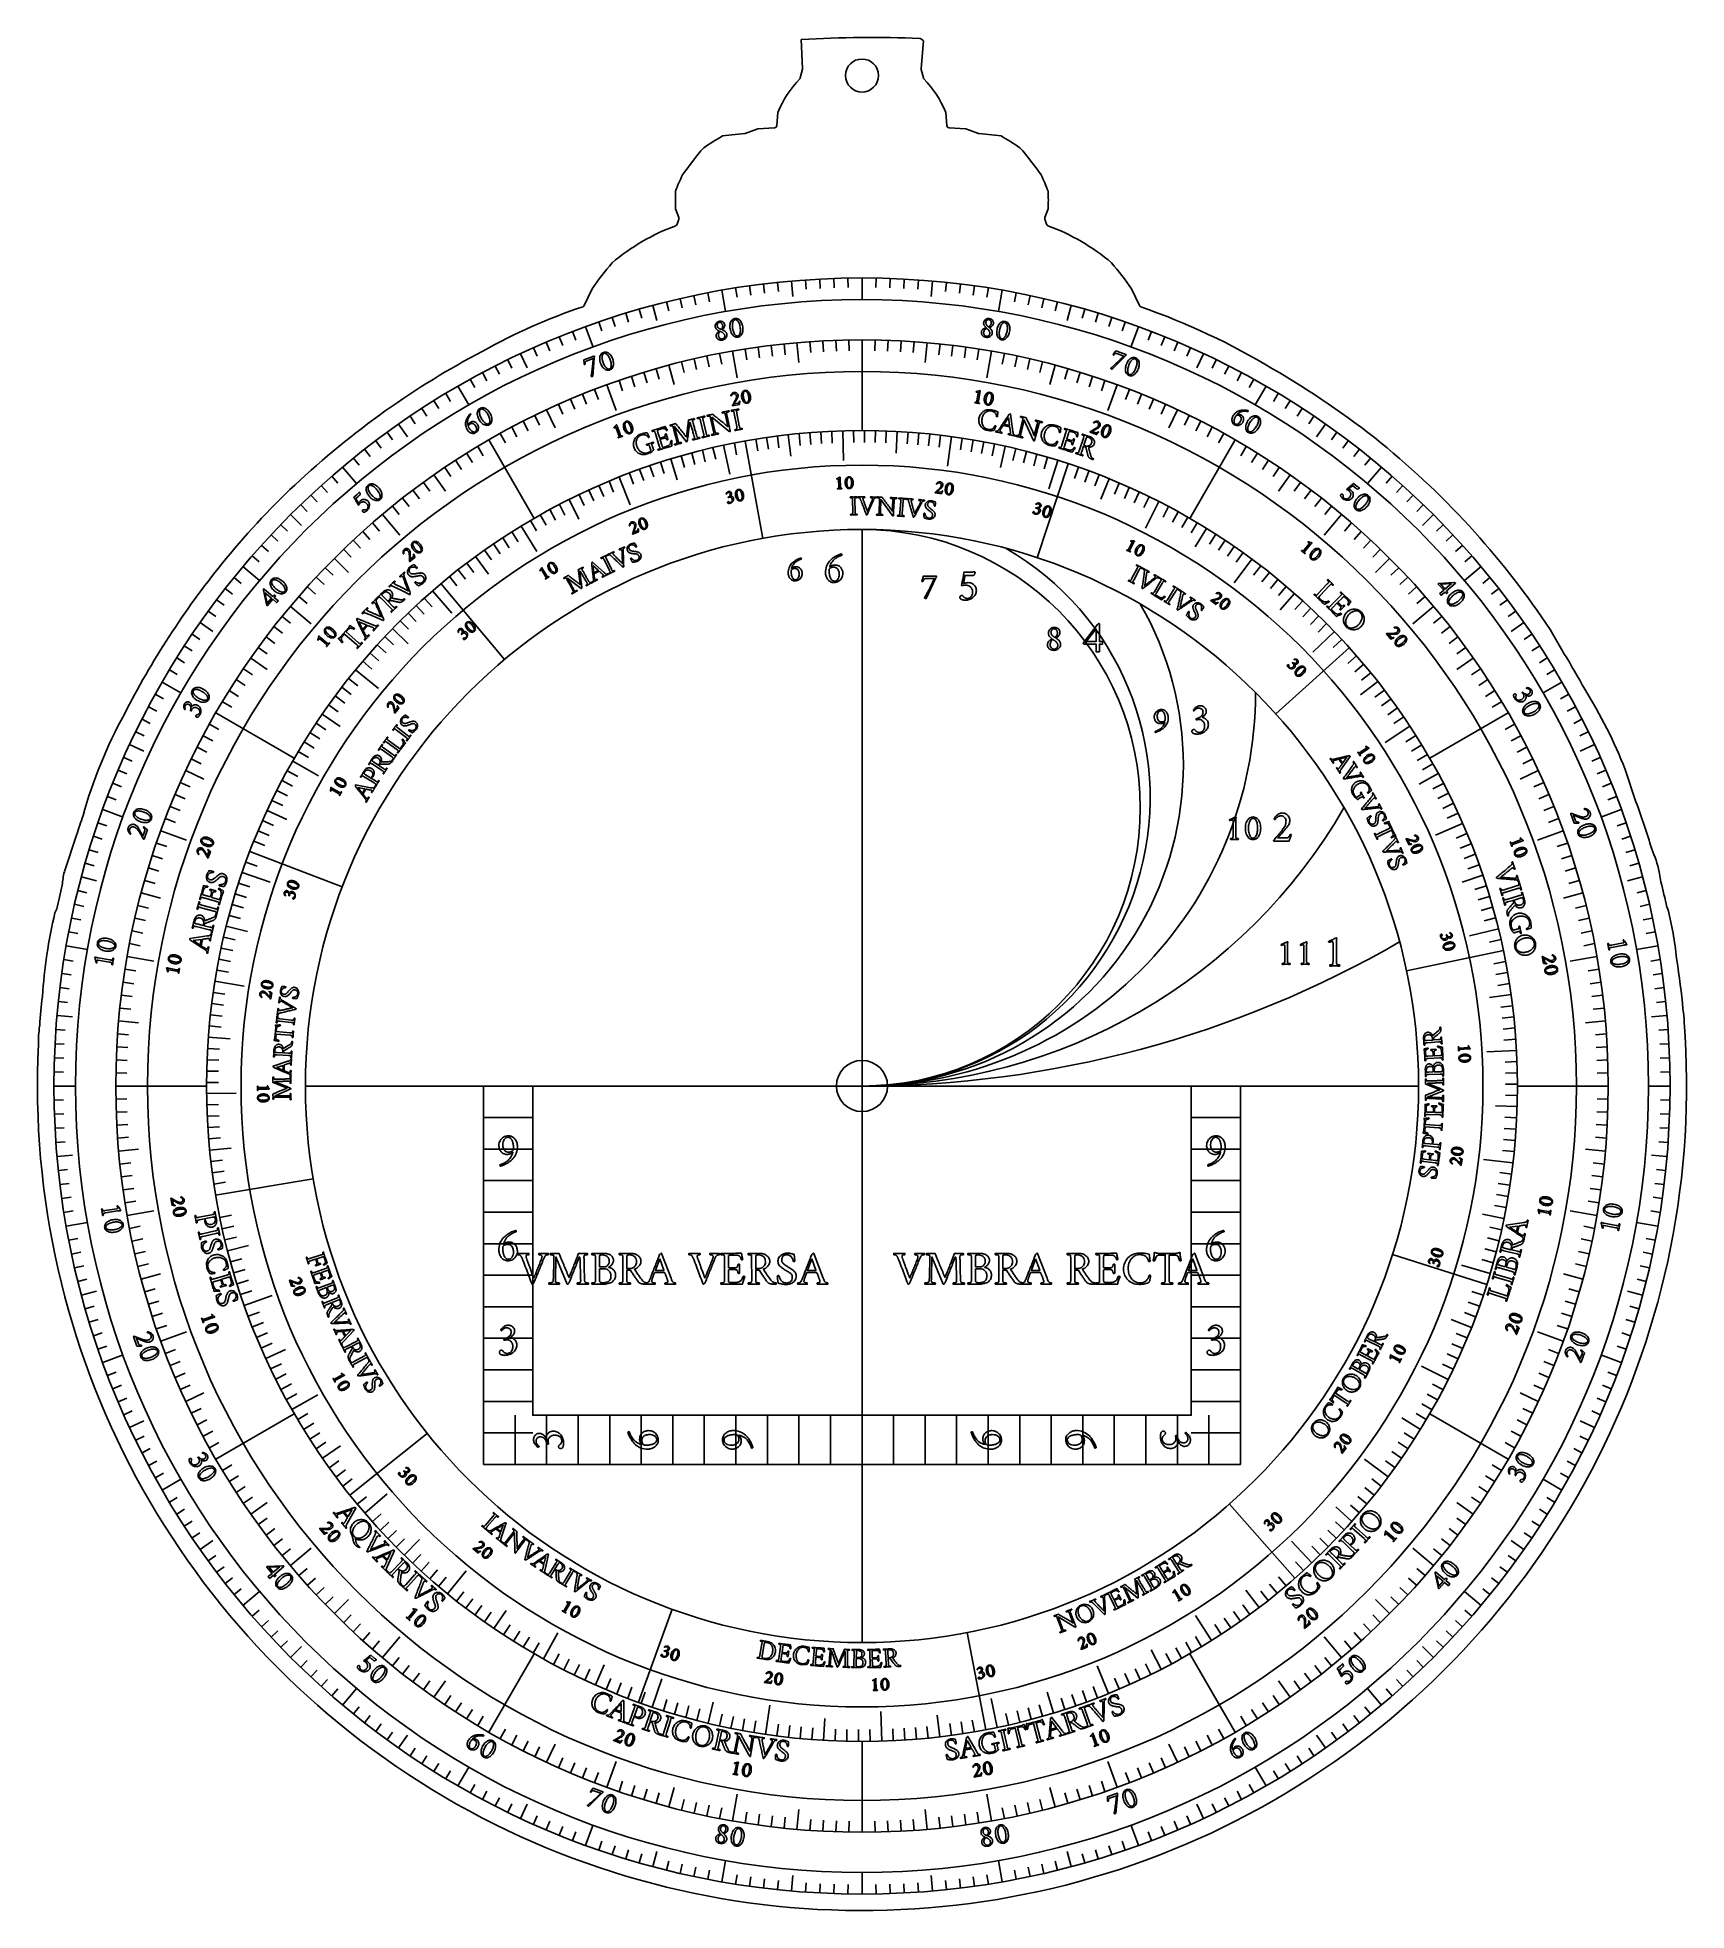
# Model space of a CAD drawing. Header units: millimetres. Extents: x -50 to 50, y -50 to 64.
import ezdxf

# ---------------------------------------------------------------- set-up
doc = ezdxf.new("R2010")
doc.units = ezdxf.units.MM
for name, color, linetype in [('CUT_INNER', 6, 'Continuous'), ('CUT_OUTER', 1, 'Continuous'), ('ENGRAVE', 7, 'Continuous'), ('ENGRAVE_FINE', 8, 'Continuous'), ('TEXT', 5, 'Continuous')]:
    doc.layers.add(name, color=color, linetype=linetype)

msp = doc.modelspace()

# ---------------------------------------------------------------- linework, layer by layer
at = {"layer": 'CUT_INNER'}
for centre, radius in [((0, 61.278), 1), ((0, 0), 1.55)]:
    msp.add_circle(centre, radius, dxfattribs=at)
at = {"layer": 'CUT_OUTER'}
for points in [[(-3.6104, 61.6965), (-3.6804, 63.4528), (-3.6803, 63.4563)], [(3.7318, 63.3854), (3.7317, 63.3819), (3.5911, 61.6998)], [(-3.7442, 61.1356), (-3.6147, 61.6541)], [(3.5951, 61.6508), (3.7242, 61.1356)], [(-8.4559, 57.6124), (-8.4526, 57.6129), (-7.1198, 57.7531), (-7.1018, 57.7561), (-7.0842, 57.7613), (-6.3209, 58.0388), (-6.3175, 58.0398), (-6.3139, 58.0402), (-5.3077, 58.1029)], [(-5.1675, 58.2411), (-5.1063, 59.0336), (-5.1058, 59.0374)], [(5.0858, 59.0374), (5.0863, 59.0336), (5.147, 58.2411)], [(5.2873, 58.1029), (6.2939, 58.0402), (6.2975, 58.0398), (6.3009, 58.0388), (7.0642, 57.7613), (7.0818, 57.7561), (7.0998, 57.7531), (8.4321, 57.6129), (8.4355, 57.6124)], [(-11.1117, 52.6727), (-11.3058, 53.1903), (-11.3069, 53.1935)], [(-11.2155, 52.2555), (-11.1098, 52.5726)], [(11.0898, 52.5727), (11.1955, 52.2555)], [(11.2864, 53.1935), (11.2853, 53.1904), (11.0916, 52.6727)], [(-16.8401, 47.3335), (-16.3688, 48.3432), (-16.3668, 48.3469)], [(16.3468, 48.3469), (16.3488, 48.3432), (16.8209, 47.3318)], [(41.7215, 27.6755), (42.5203, 26.306), (42.5678, 26.2295)], [(46.2829, 19.1924), (46.9345, 17.2374)], [(-48.3675, 12.9985), (-47.6264, 15.2218)], [(48.349, 12.9924), (48.4435, 12.3778)], [(-48.9384, 10.501), (-48.9372, 10.5038), (-48.8331, 10.7383)], [(48.8079, 10.8519), (48.8453, 10.7896), (48.8473, 10.7859)], [(49.3986, 7.7303), (49.4129, 7.6399)], [(-49.8683, 3.6253), (-49.8645, 3.6782)]]:
    msp.add_lwpolyline(points, dxfattribs=at)
for centre, radius, start, end in [((0.6325, -8.3625), 71.9482, 87.701546, 93.436538), ((2.215, 61.3392), 2.5471, 53.452266, 59.234609), ((-3.7602, 61.6905), 0.15, 345.975573, 2.282261), ((3.7406, 61.6873), 0.15, 175.221112, 194.071684), ((1.2967, 56.3112), 6.9588, 136.749555, 156.935214), ((-3.8898, 61.172), 0.15, 321.833896, 345.975573), ((3.8697, 61.172), 0.15, 194.071684, 218.166104), ((-1.3092, 56.3161), 6.95, 23.051686, 43.263787), ((-5.317, 58.2526), 0.15, 273.563818, 355.587108), ((5.2966, 58.2526), 0.15, 184.382153, 266.43774), ((8.8461, 41.1414), 24.2575, 139.487411, 144.405148), ((-0.8511, 44.185), 15.4313, 119.525999, 124.519827), ((1.1094, 44.625), 14.9111, 55.403418, 60.573183), ((-8.5848, 41.3616), 23.9005, 35.558039, 40.5493), ((-1.273, 50.5507), 10.6983, 153.881319, 159.69919), ((-0.4996, 49.8051), 12.6006, 20.716451, 25.654461), ((0.5524, 53.7275), 11.8713, 177.417376, 182.578256), ((0.7596, 53.7276), 10.5403, 357.095647, 2.908746), ((-11.3578, 52.3029), 0.15, 295.869046, 341.565051), ((-11.2521, 52.62), 0.15, 341.565051, 20.561548), ((11.2321, 52.6201), 0.15, 159.482486, 198.434949), ((11.3378, 52.3029), 0.15, 198.434949, 244.130954), ((-6.926, 40.2432), 12.6989, 110.110781, 130.393701), ((6.9095, 40.2492), 12.6921, 49.600803, 69.894715), ((-1.6139, 38.2009), 17.905, 139.138691, 145.482574), ((-0.7512, 36.3891), 20.8646, 34.967728, 40.411007), ((-5.0409, 12.2017), 37.0139, 108.725051, 119.013222), ((-16.976, 47.3969), 0.15, 290.558798, 334.977238), ((16.9568, 47.3952), 0.15, 205.022762, 248.197204), ((2.5383, 6.2715), 43.4283, 59.00538, 70.687257), ((1.2945, -1.5904), 52.1606, 117.75096, 125.383139), ((-2.0607, -2.9024), 53.6663, 51.347028, 59.84011), ((3.2886, -4.0215), 55.2978, 125.609157, 132.961215), ((-0.5255, -0.3636), 50.7262, 42.018139, 50.910129), ((-1.0668, 1.1682), 48.533, 133.373735, 141.060524), ((-0.7459, -0.3516), 50.8821, 33.4235, 41.841912), ((1.9668, -1.2552), 52.4156, 141.084214, 152.990271), ((0.1862, 0.1116), 49.7829, 28.75445, 31.643692), ((18.1428, 8.066), 30.2599, 21.573466, 31.907922), ((-19.5869, 8.734), 28.69, 151.215092, 164.506451), ((0.4697, 0.1569), 49.5048, 16.686462, 20.183435), ((-2.8089, 0.9361), 47.0393, 160.809973, 162.320129), ((39.9858, 10.974), 8.6033, 13.568345, 23.259455), ((-43.5897, 11.8403), 4.9161, 166.373771, 176.064881), ((-1.1332, 0.2704), 48.835, 165.887468, 167.622527), ((1.4784, 0.3546), 48.4797, 12.505327, 14.359532), ((-17.8996, 3.2202), 31.8813, 166.79873, 176.03037), ((29.9588, 5.8003), 19.5354, 5.669963, 14.786028), ((0.1797, 0.025), 49.8186, 5.340676, 8.792263), ((-0.6288, 0.0522), 49.369, 173.749574, 175.78799), ((46.0281, 3.939), 3.8229, 358.871261, 10.901395), ((0, -0.0002), 49.9998, 177.115354, 4.432065), ((-43.7761, 2.6938), 6.163, 171.306658, 181.652822)]:
    msp.add_arc(centre, radius, start, end, dxfattribs=at)
at = {"layer": 'ENGRAVE'}
for points in [[(0, 49), (0, 47.6875)], [(-8.5088, 48.2556), (-8.2808, 46.963)], [(-4.2706, 48.8135), (-4.1889, 47.8796)], [(4.2706, 48.8135), (4.1889, 47.8796)], [(8.5088, 48.2556), (8.2808, 46.963)], [(-12.6821, 47.3304), (-12.4395, 46.4248)], [(12.6821, 47.3304), (12.4395, 46.4248)], [(-16.759, 46.0449), (-16.3101, 44.8116)], [(16.759, 46.0449), (16.3101, 44.8116)], [(-20.7083, 44.4091), (-20.3121, 43.5594)], [(-7.8576, 44.5626), (-7.5711, 42.9376)], [(-3.9438, 45.0778), (-3.8383, 43.8724)], [(0, 45.25), (0, 39.75)], [(3.9438, 45.0778), (3.8383, 43.8724)], [(7.8576, 44.5626), (7.5711, 42.9376)], [(20.7083, 44.4091), (20.3121, 43.5594)], [(-11.7116, 43.7081), (-11.3984, 42.5394)], [(11.7116, 43.7081), (11.3984, 42.5394)], [(-24.5, 42.4352), (-23.8437, 41.2986)], [(-15.4764, 42.5211), (-14.9121, 40.9706)], [(15.4764, 42.5211), (14.9121, 40.9706)], [(24.5, 42.4352), (23.8438, 41.2986)], [(-19.1235, 41.0104), (-18.6121, 39.9138)], [(19.1235, 41.0104), (18.6121, 39.9138)], [(-28.1052, 40.1385), (-27.5675, 39.3705)], [(28.1052, 40.1385), (27.5675, 39.3705)], [(-22.625, 39.1876), (-19.875, 34.4245)], [(-8.3899, 38.8545), (-8.01, 37.095)], [(-7.0908, 39.1124), (-6.0205, 33.2087)], [(-4.4715, 39.4977), (-4.323, 38.1861)], [(-1.1724, 39.7327), (-1.1193, 37.9335)], [(2.1338, 39.6927), (2.0629, 38.3746)], [(5.4251, 39.3781), (5.1794, 37.5949)], [(8.6794, 38.7909), (8.3911, 37.5027)], [(22.625, 39.1876), (19.875, 34.4245)], [(-31.4966, 37.5362), (-30.6529, 36.5307)], [(-11.5956, 38.0211), (-11.2106, 36.7585)], [(12.505, 37.7318), (10.6175, 32.0364)], [(11.8749, 37.9348), (11.3371, 36.217)], [(31.4966, 37.5362), (30.6529, 36.5307)], [(-25.9543, 37.0666), (-25.2603, 36.0755)], [(-14.724, 36.9224), (-14.0573, 35.2505)], [(14.9901, 36.8152), (14.4923, 35.5927)], [(25.9543, 37.0666), (25.2603, 36.0755)], [(-17.7536, 35.565), (-17.1641, 34.384)], [(18.0038, 35.439), (17.1886, 33.8342)], [(-34.6482, 34.6482), (-33.9853, 33.9853)], [(-29.0861, 34.6635), (-28.0255, 33.3995)], [(29.0861, 34.6635), (28.0255, 33.3995)], [(34.6482, 34.6482), (33.9853, 33.9853)], [(-20.6635, 33.9571), (-19.7278, 32.4194)], [(0, -33.75), (0, 33.75)], [(0, 0), (0, 33.75)], [(20.8956, 33.8147), (20.2017, 32.6918)], [(-31.9966, 31.9966), (-31.141, 31.141)], [(-23.4333, 32.1083), (-22.6551, 31.0421)], [(23.6454, 31.9524), (22.5746, 30.5055)], [(31.9966, 31.9966), (31.141, 31.141)], [(-37.5362, 31.4966), (-36.5307, 30.6529)], [(37.5362, 31.4966), (36.5307, 30.6529)], [(-26.0432, 30.0302), (-24.8639, 28.6704)], [(-25.5349, 30.4636), (-21.6806, 25.8653)], [(26.2338, 29.8638), (25.3627, 28.8721)], [(-34.6635, 29.0861), (-33.3995, 28.0255)], [(34.6635, 29.0861), (33.3995, 28.0255)], [(-40.1385, 28.1052), (-39.3705, 27.5675)], [(-28.4744, 27.7357), (-27.5288, 26.8147)], [(28.6426, 27.562), (27.3455, 26.314)], [(40.1385, 28.1052), (39.3705, 27.5675)], [(29.5518, 26.5849), (25.0911, 22.5721)], [(-37.0666, 25.9543), (-36.0755, 25.2603)], [(-30.7088, 25.2395), (-29.3182, 24.0965)], [(37.0666, 25.9543), (36.0755, 25.2603)], [(-42.4352, 24.5), (-41.2986, 23.8437)], [(31.2712, 24.5393), (30.2328, 23.7244)], [(42.4352, 24.5), (41.2986, 23.8437)], [(-39.1876, 22.625), (-34.4245, 19.875)], [(-32.7295, 22.5575), (-31.6427, 21.8084)], [(33.2244, 21.8221), (31.7199, 20.8339)], [(39.1876, 22.625), (34.4245, 19.875)], [(-44.4091, 20.7083), (-43.5594, 20.3121)], [(44.4091, 20.7083), (43.5594, 20.3121)], [(-34.5208, 19.7073), (-32.9576, 18.8149)], [(-41.0104, 19.1235), (-39.9138, 18.6121)], [(34.9457, 18.9437), (33.7852, 18.3146)], [(41.0104, 19.1235), (39.9138, 18.6121)], [(-46.0449, 16.759), (-44.8116, 16.3101)], [(-36.0681, 16.7079), (-34.8704, 16.1531)], [(36.4214, 15.923), (34.7722, 15.202)], [(46.0449, 16.759), (44.8116, 16.3101)], [(-42.5211, 15.4764), (-40.9706, 14.9121)], [(42.5211, 15.4764), (40.9706, 14.9121)], [(-37.1216, 14.2145), (-31.5183, 12.0689)], [(-47.3304, 12.6821), (-46.4248, 12.4395)], [(-37.5847, 12.9402), (-35.8828, 12.3543)], [(37.6394, 12.7804), (36.3895, 12.356)], [(47.3304, 12.6821), (46.4248, 12.4395)], [(-43.7081, 11.7116), (-42.5394, 11.3984)], [(43.7081, 11.7116), (42.5394, 11.3984)], [(-38.5519, 9.6856), (-37.2717, 9.364)], [(38.5889, 9.5373), (36.8415, 9.1055)], [(-48.2556, 8.5088), (-46.963, 8.2808)], [(38.8914, 8.217), (33.021, 6.9767)], [(48.2556, 8.5088), (46.963, 8.2808)], [(-44.5626, 7.8576), (-42.9376, 7.5711)], [(44.5626, 7.8576), (42.9376, 7.5711)], [(-39.2394, 6.3509), (-37.4625, 6.0633)], [(39.3614, 5.5447), (38.0543, 5.3606)], [(-48.8135, 4.2706), (-47.8796, 4.1889)], [(-45.0778, 3.9438), (-43.8724, 3.8383)], [(45.0778, 3.9438), (43.8724, 3.8383)], [(48.8135, 4.2706), (47.8796, 4.1889)], [(-39.6397, 2.9597), (-38.3233, 2.8615)], [(39.6912, 2.161), (37.8939, 2.0631)], [(-49, 0), (-47.6875, 0)], [(-45.25, 0), (-39.75, 0)], [(-33.75, 0), (33.75, 0)], [(-22.95, 0), (-22.95, -22.95), (22.95, -22.95), (22.95, 0)], [(-22.95, 0), (-19.9665, 0)], [(-19.9665, 0), (-19.9665, -19.9665), (19.9665, -19.9665), (19.9665, 0)], [(0, 0), (0, -22.95)], [(0, 0), (33.75, 0)], [(22.95, 0), (19.9665, 0)], [(45.25, 0), (39.75, 0)], [(49, 0), (47.6875, 0)], [(-39.7473, -0.4631), (-37.9474, -0.4421)], [(-22.95, -1.9125), (-19.9665, -1.9125)], [(22.95, -1.9125), (19.9665, -1.9125)], [(39.7304, -1.2483), (38.411, -1.2068)], [(-48.8135, -4.2706), (-47.8796, -4.1889)], [(-45.0778, -3.9438), (-43.8724, -3.8383)], [(-39.559, -3.8922), (-38.2453, -3.763)], [(-22.95, -3.825), (-19.9665, -3.825)], [(22.95, -3.825), (19.9665, -3.825)], [(39.4761, -4.6581), (37.6885, -4.4472)], [(45.0778, -3.9438), (43.8724, -3.8383)], [(48.8135, -4.2706), (47.8796, -4.1889)], [(-39.1944, -6.6228), (-33.2783, -5.6231)], [(-22.95, -5.7375), (-19.9665, -5.7375)], [(22.95, -5.7375), (19.9665, -5.7375)], [(-44.5626, -7.8576), (-42.9376, -7.5711)], [(-22.95, -7.65), (-19.9665, -7.65)], [(22.95, -7.65), (19.9665, -7.65)], [(38.9278, -8.0431), (37.6351, -7.776)], [(44.5626, -7.8576), (42.9376, -7.5711)], [(-48.2556, -8.5088), (-46.963, -8.2808)], [(48.2556, -8.5088), (46.963, -8.2808)], [(-38.4721, -9.9982), (-37.1945, -9.6662)], [(-22.95, -9.5625), (-19.9665, -9.5625)], [(22.95, -9.5625), (19.9665, -9.5625)], [(37.8839, -12.0362), (32.1656, -10.2195)], [(38.0869, -11.3776), (36.3622, -10.8624)], [(-47.3304, -12.6821), (-46.4248, -12.4395)], [(-43.7081, -11.7116), (-42.5394, -11.3984)], [(-22.95, -11.475), (-19.9665, -11.475)], [(22.95, -11.475), (19.9665, -11.475)], [(43.7081, -11.7116), (42.5394, -11.3984)], [(47.3304, -12.6821), (46.4248, -12.4395)], [(-37.4564, -13.3071), (-35.7603, -12.7045)], [(-22.95, -13.3875), (-19.9665, -13.3875)], [(22.95, -13.3875), (19.9665, -13.3875)], [(36.9574, -14.6361), (35.7301, -14.15)], [(-42.5211, -15.4764), (-40.9706, -14.9121)], [(-22.95, -15.3), (-19.9665, -15.3)], [(22.95, -15.3), (19.9665, -15.3)], [(42.5211, -15.4764), (40.9706, -14.9121)], [(-46.0449, -16.759), (-44.8116, -16.3101)], [(-36.153, -16.5234), (-34.9524, -15.9747)], [(35.5454, -17.7929), (33.9358, -16.9872)], [(46.0449, -16.759), (44.8116, -16.3101)], [(-22.95, -17.2125), (-19.9665, -17.2125)], [(22.95, -17.2125), (19.9665, -17.2125)], [(-41.0104, -19.1235), (-39.9138, -18.6121)], [(-34.5696, -19.6215), (-33.0042, -18.733)], [(-22.95, -19.125), (-19.9665, -19.125)], [(22.95, -19.125), (19.9665, -19.125)], [(41.0104, -19.1235), (39.9138, -18.6121)], [(-44.4091, -20.7083), (-43.5594, -20.3121)], [(-39.1876, -22.625), (-34.4245, -19.875)], [(-21.0375, -22.95), (-21.0375, -19.9665)], [(-19.125, -22.95), (-19.125, -19.9665)], [(-17.2125, -22.95), (-17.2125, -19.9665)], [(-15.3, -22.95), (-15.3, -19.9665)], [(-13.3875, -22.95), (-13.3875, -19.9665)], [(-11.475, -22.95), (-11.475, -19.9665)], [(-9.5625, -22.95), (-9.5625, -19.9665)], [(-7.65, -22.95), (-7.65, -19.9665)], [(-5.7375, -22.95), (-5.7375, -19.9665)], [(-3.825, -22.95), (-3.825, -19.9665)], [(-1.9125, -22.95), (-1.9125, -19.9665)], [(0, -22.95), (0, -19.9665)], [(0, -22.95), (0, -19.9665)], [(1.9125, -22.95), (1.9125, -19.9665)], [(3.825, -22.95), (3.825, -19.9665)], [(5.7375, -22.95), (5.7375, -19.9665)], [(7.65, -22.95), (7.65, -19.9665)], [(9.5625, -22.95), (9.5625, -19.9665)], [(11.475, -22.95), (11.475, -19.9665)], [(13.3875, -22.95), (13.3875, -19.9665)], [(15.3, -22.95), (15.3, -19.9665)], [(17.2125, -22.95), (17.2125, -19.9665)], [(19.125, -22.95), (19.125, -19.9665)], [(21.0375, -22.95), (21.0375, -19.9665)], [(33.8596, -20.8229), (32.7352, -20.1314)], [(39.1876, -22.625), (34.4245, -19.875)], [(44.4091, -20.7083), (43.5594, -20.3121)], [(-31.0486, -24.8202), (-26.3621, -21.0738)], [(-22.95, -21.0375), (-19.9665, -21.0375)], [(22.95, -21.0375), (19.9665, -21.0375)], [(-32.7167, -22.5762), (-31.6302, -21.8265)], [(31.9107, -23.7017), (30.4657, -22.6284)], [(-42.4352, -24.5), (-41.2986, -23.8438)], [(42.4352, -24.5), (41.2986, -23.8438)], [(-30.1553, -25.8983), (-28.7898, -24.7255)], [(-37.0666, -25.9543), (-36.0755, -25.2603)], [(26.2445, -29.8544), (22.2831, -25.3481)], [(29.7121, -26.4055), (28.7255, -25.5286)], [(37.0666, -25.9543), (36.0755, -25.2603)], [(-40.1385, -28.1052), (-39.3705, -27.5675)], [(-34.6635, -29.0861), (-33.3995, -28.0255)], [(-27.7573, -28.4534), (-26.8355, -27.5085)], [(27.2793, -28.9119), (26.044, -27.6027)], [(34.6635, -29.0861), (33.3995, -28.0255)], [(40.1385, -28.1052), (39.3705, -27.5675)], [(-25.1385, -30.7916), (-24.0001, -29.3972)], [(-37.5362, -31.4966), (-36.5307, -30.6529)], [(24.0759, -31.6294), (23.2764, -30.579)], [(37.5362, -31.4966), (36.5307, -30.6529)], [(-31.9966, -31.9966), (-31.141, -31.141)], [(-22.3187, -32.8928), (-21.5776, -31.8005)], [(-13.5467, -37.3704), (-11.5019, -31.7296)], [(31.9966, -31.9966), (31.141, -31.141)], [(21.1929, -33.6292), (20.2333, -32.1064)], [(-34.6482, -34.6482), (-33.9853, -33.9853)], [(-29.0861, -34.6635), (-28.0255, -33.3995)], [(-19.3198, -34.7391), (-18.445, -33.166)], [(7.5085, -39.0344), (6.3751, -33.1424)], [(29.0861, -34.6635), (28.0255, -33.3995)], [(34.6482, -34.6482), (33.9853, -33.9853)], [(-22.625, -39.1876), (-19.875, -34.4245)], [(-16.1654, -36.3145), (-15.6286, -35.1086)], [(14.9393, -36.8359), (14.2628, -35.1678)], [(18.1395, -35.3698), (17.5371, -34.1952)], [(22.625, -39.1876), (19.875, -34.4245)], [(-25.9543, -37.0666), (-25.2603, -36.0755)], [(-12.7182, -37.6605), (-12.1423, -35.9551)], [(25.9543, -37.0666), (25.2603, -36.0755)], [(-31.4966, -37.5362), (-30.6529, -36.5307)], [(-9.3249, -38.6408), (-9.0152, -37.3576)], [(8.2008, -38.8948), (7.8294, -37.1336)], [(11.6175, -38.0144), (11.2317, -36.752)], [(31.4966, -37.5362), (30.6529, -36.5307)], [(-5.8563, -39.3162), (-5.5911, -37.5359)], [(-2.3407, -39.681), (-2.263, -38.3633)], [(1.1932, -39.7321), (1.1392, -37.9329)], [(4.7166, -39.4692), (4.56, -38.1585)], [(-28.1052, -40.1385), (-27.5675, -39.3705)], [(0, -45.25), (0, -39.75)], [(28.1052, -40.1385), (27.5675, -39.3705)], [(-19.1235, -41.0104), (-18.6121, -39.9138)], [(19.1235, -41.0104), (18.6121, -39.9138)], [(-24.5, -42.4352), (-23.8438, -41.2986)], [(-15.4764, -42.5211), (-14.9121, -40.9706)], [(15.4764, -42.5211), (14.9121, -40.9706)], [(24.5, -42.4352), (23.8438, -41.2986)], [(-11.7116, -43.7081), (-11.3984, -42.5394)], [(-7.8576, -44.5626), (-7.5711, -42.9376)], [(7.8576, -44.5626), (7.5711, -42.9376)], [(11.7116, -43.7081), (11.3984, -42.5394)], [(-20.7083, -44.4091), (-20.3121, -43.5594)], [(-3.9438, -45.0778), (-3.8383, -43.8724)], [(3.9438, -45.0778), (3.8383, -43.8724)], [(20.7083, -44.4091), (20.3121, -43.5594)], [(-16.759, -46.0449), (-16.3101, -44.8116)], [(16.759, -46.0449), (16.3101, -44.8116)], [(-12.6821, -47.3304), (-12.4395, -46.4248)], [(12.6821, -47.3304), (12.4395, -46.4248)], [(-8.5088, -48.2556), (-8.2808, -46.963)], [(0, -49), (0, -47.6875)], [(8.5088, -48.2556), (8.2808, -46.963)], [(-4.2706, -48.8135), (-4.1889, -47.8796)], [(4.2706, -48.8135), (4.1889, -47.8796)]]:
    msp.add_lwpolyline(points, dxfattribs=at)
for radius in [49, 49, 47.6875, 45.25, 45.25, 43.325, 39.75, 39.75, 37.65, 33.75, 33.75]:
    msp.add_circle((0, 0), radius, dxfattribs=at)
for centre, radius, end in [((0, 16.875), 16.875, 90), ((0, 17.4703), 17.4703, 60.000013), ((0, 19.4856), 19.4856, 30.000006), ((0, 23.8649), 23.8649, 0.000003), ((0, 33.75), 33.75, 330.000002), ((0, 65.2), 65.2, 300.000001)]:
    msp.add_arc(centre, radius, 270, end, dxfattribs=at)
at = {"layer": 'ENGRAVE_FINE'}
for points in [[(-3.4181, 48.8806), (-3.3788, 48.3195)], [(-2.5645, 48.9328), (-2.535, 48.3711)], [(-1.7101, 48.9702), (-1.6904, 48.408)], [(-0.8552, 48.9925), (-0.8454, 48.4301)], [(0.8552, 48.9925), (0.8454, 48.4301)], [(1.7101, 48.9702), (1.6904, 48.408)], [(2.5645, 48.9328), (2.535, 48.3711)], [(3.4181, 48.8806), (3.3788, 48.3195)], [(-11.0226, 47.7441), (-10.8961, 47.1961)], [(-10.1877, 47.9292), (-10.0707, 47.379)], [(-9.3496, 48.0997), (-9.2423, 47.5476)], [(-7.6653, 48.3967), (-7.5773, 47.8412)], [(-6.8195, 48.5231), (-6.7412, 47.9661)], [(-5.9716, 48.6348), (-5.903, 48.0765)], [(-5.1219, 48.7316), (-5.0631, 48.1722)], [(5.1219, 48.7316), (5.0631, 48.1722)], [(5.9716, 48.6348), (5.903, 48.0765)], [(6.8195, 48.5231), (6.7412, 47.9661)], [(7.6653, 48.3967), (7.5773, 47.8412)], [(9.3496, 48.0997), (9.2423, 47.5476)], [(10.1877, 47.9292), (10.0707, 47.379)], [(11.0226, 47.7441), (10.8961, 47.1961)], [(-15.1418, 46.6018), (-14.968, 46.0668)], [(-14.3262, 46.8589), (-14.1618, 46.321)], [(-13.5062, 47.1018), (-13.3512, 46.5611)], [(-11.8542, 47.5445), (-11.7181, 46.9987)], [(11.8542, 47.5445), (11.7181, 46.9987)], [(13.5062, 47.1018), (13.3512, 46.5611)], [(14.3262, 46.8589), (14.1618, 46.321)], [(15.1418, 46.6018), (14.968, 46.0668)], [(-17.56, 45.7454), (-17.3584, 45.2203)], [(-15.9528, 46.3304), (-15.7697, 45.7986)], [(15.9528, 46.3304), (15.7697, 45.7986)], [(17.56, 45.7454), (17.3584, 45.2203)], [(-19.9301, 44.7637), (-19.7013, 44.2499)], [(-19.1458, 45.1047), (-18.926, 44.587)], [(-18.3557, 45.432), (-18.145, 44.9105)], [(-8.6341, 44.4186), (-8.5082, 43.7708)], [(-7.0787, 44.6929), (-6.9754, 44.041)], [(-6.2976, 44.8096), (-6.2057, 44.1561)], [(-5.5146, 44.9127), (-5.4342, 44.2576)], [(-4.7299, 45.0021), (-4.6609, 44.3457)], [(-3.1565, 45.1398), (-3.1104, 44.4814)], [(-2.3682, 45.188), (-2.3337, 44.5289)], [(-1.5792, 45.2224), (-1.5562, 44.5628)], [(-0.7897, 45.2431), (-0.7782, 44.5832)], [(0.7897, 45.2431), (0.7782, 44.5832)], [(1.5792, 45.2224), (1.5562, 44.5628)], [(2.3682, 45.188), (2.3337, 44.5289)], [(3.1565, 45.1398), (3.1104, 44.4814)], [(4.7299, 45.0021), (4.6609, 44.3457)], [(5.5146, 44.9127), (5.4342, 44.2576)], [(6.2976, 44.8096), (6.2057, 44.1561)], [(7.0787, 44.6929), (6.9754, 44.041)], [(8.6341, 44.4186), (8.5082, 43.7708)], [(18.3557, 45.432), (18.145, 44.9105)], [(19.1458, 45.1047), (18.926, 44.587)], [(19.9301, 44.7637), (19.7013, 44.2499)], [(-23.0041, 43.2644), (-22.74, 42.7678)], [(-22.2455, 43.6593), (-21.9902, 43.1581)], [(-21.4802, 44.0409), (-21.2336, 43.5353)], [(-13.2298, 43.2728), (-13.0369, 42.6416)], [(-12.4726, 43.4971), (-12.2907, 42.8627)], [(-10.947, 43.9059), (-10.7873, 43.2655)], [(-10.179, 44.0902), (-10.0306, 43.4472)], [(-9.408, 44.2612), (-9.2708, 43.6156)], [(9.408, 44.2612), (9.2708, 43.6156)], [(10.179, 44.0902), (10.0306, 43.4472)], [(10.947, 43.9059), (10.7873, 43.2655)], [(12.4726, 43.4971), (12.2907, 42.8627)], [(13.2298, 43.2728), (13.0369, 42.6416)], [(21.4802, 44.0409), (21.2336, 43.5353)], [(22.2455, 43.6593), (21.9902, 43.1581)], [(23.0041, 43.2644), (22.74, 42.7678)], [(-23.7557, 42.8564), (-23.483, 42.3644)], [(-16.2161, 42.2445), (-15.9796, 41.6284)], [(-14.732, 42.7847), (-14.5171, 42.1607)], [(-13.983, 43.0353), (-13.7791, 42.4076)], [(13.983, 43.0353), (13.7791, 42.4076)], [(14.732, 42.7847), (14.5171, 42.1607)], [(16.2161, 42.2445), (15.9796, 41.6284)], [(23.7557, 42.8564), (23.483, 42.3644)], [(-26.6873, 41.0949), (-26.381, 40.6231)], [(-25.966, 41.5544), (-25.668, 41.0773)], [(-25.2369, 42.0012), (-24.9472, 41.519)], [(-18.4048, 41.3379), (-18.1364, 40.735)], [(-17.6806, 41.6528), (-17.4227, 41.0453)], [(-16.9509, 41.9551), (-16.7037, 41.3431)], [(16.9509, 41.9551), (16.7037, 41.3431)], [(17.6806, 41.6528), (17.4227, 41.0453)], [(18.4048, 41.3379), (18.1364, 40.735)], [(25.2369, 42.0012), (24.9472, 41.519)], [(25.966, 41.5544), (25.668, 41.0773)], [(26.6873, 41.0949), (26.381, 40.6231)], [(-27.4005, 40.6228), (-27.0859, 40.1565)], [(-21.2436, 39.9534), (-20.9337, 39.3706)], [(-20.5431, 40.318), (-20.2434, 39.73)], [(-19.8363, 40.6704), (-19.547, 40.0772)], [(19.8363, 40.6704), (19.547, 40.0772)], [(20.5431, 40.318), (20.2434, 39.73)], [(21.2436, 39.9534), (20.9337, 39.3706)], [(27.4005, 40.6228), (27.0859, 40.1565)], [(-29.4889, 39.1331), (-29.1504, 38.6839)], [(-28.8015, 39.6418), (-28.4708, 39.1868)], [(-23.3055, 38.7868), (-22.9655, 38.2211)], [(-21.9376, 39.5765), (-21.6177, 38.9993)], [(-9.0362, 38.7093), (-8.8725, 38.0081)], [(-7.7414, 38.9889), (-7.6012, 38.2827)], [(-6.4384, 39.2251), (-6.3217, 38.5146)], [(-5.7842, 39.3269), (-5.6794, 38.6146)], [(-5.1285, 39.4178), (-5.0357, 38.7038)], [(-3.8133, 39.5667), (-3.7443, 38.85)], [(-3.1542, 39.6247), (-3.097, 38.9069)], [(-2.4942, 39.6717), (-2.449, 38.9531)], [(-1.8335, 39.7077), (-1.8003, 38.9885)], [(-0.5111, 39.7467), (-0.5018, 39.0268)], [(0.1504, 39.7497), (0.1477, 39.0297)], [(0.8119, 39.7417), (0.7972, 39.0219)], [(1.473, 39.7227), (1.4464, 39.0032)], [(2.794, 39.6517), (2.7433, 38.9335)], [(3.4533, 39.5997), (3.3908, 38.8824)], [(4.1118, 39.5368), (4.0373, 38.8206)], [(4.7691, 39.4629), (4.6827, 38.7481)], [(6.0796, 39.2823), (5.9695, 38.5708)], [(6.7324, 39.1757), (6.6105, 38.4661)], [(7.3835, 39.0582), (7.2497, 38.3508)], [(8.0325, 38.93), (7.887, 38.2248)], [(9.3239, 38.641), (9.155, 37.9411)], [(21.9376, 39.5765), (21.6177, 38.9993)], [(23.3055, 38.7868), (22.9655, 38.2211)], [(28.8015, 39.6418), (28.4708, 39.1868)], [(29.4889, 39.1331), (29.1504, 38.6839)], [(-30.8367, 38.0802), (-30.4827, 37.643)], [(-30.1674, 38.6125), (-29.8211, 38.1693)], [(-25.3035, 37.514), (-24.9344, 36.9668)], [(-24.6449, 37.9498), (-24.2855, 37.3963)], [(-23.9788, 38.3742), (-23.6291, 37.8145)], [(-12.8575, 37.6131), (-12.6246, 36.9318)], [(-12.2282, 37.8224), (-12.0067, 37.1373)], [(-10.96, 38.2092), (-10.7615, 37.5171)], [(-10.3214, 38.3866), (-10.1345, 37.6913)], [(-9.6801, 38.5533), (-9.5048, 37.855)], [(9.9658, 38.4804), (9.7853, 37.7834)], [(10.6051, 38.3092), (10.413, 37.6153)], [(11.2415, 38.1273), (11.0379, 37.4367)], [(13.1318, 37.5183), (12.8939, 36.8387)], [(23.9788, 38.3742), (23.6291, 37.8145)], [(24.6449, 37.9498), (24.2855, 37.3963)], [(25.3035, 37.514), (24.9344, 36.9668)], [(30.1674, 38.6125), (29.8211, 38.1693)], [(30.8367, 38.0802), (30.4827, 37.643)], [(-32.7874, 36.4141), (-32.411, 35.9961)], [(-32.1469, 36.9808), (-31.7779, 36.5562)], [(-26.5973, 36.608), (-26.2093, 36.0741)], [(-15.9489, 36.4101), (-15.66, 35.7506)], [(-15.3385, 36.6714), (-15.0607, 36.0072)], [(-14.1055, 37.1631), (-13.8501, 36.49)], [(-13.4833, 37.3934), (-13.2391, 36.716)], [(13.755, 37.2943), (13.5058, 36.6188)], [(14.3745, 37.0599), (14.1141, 36.3886)], [(15.6016, 36.5603), (15.319, 35.898)], [(26.5973, 36.608), (26.2093, 36.0741)], [(32.1469, 36.9808), (31.7779, 36.5562)], [(32.7874, 36.4141), (32.411, 35.9961)], [(-34.0383, 35.2477), (-33.6475, 34.843)], [(-33.4179, 35.8363), (-33.0343, 35.4249)], [(-27.8587, 35.6575), (-27.4523, 35.1374)], [(-27.2321, 36.1383), (-26.8349, 35.6112)], [(-18.3458, 35.2632), (-18.0135, 34.6245)], [(-17.1566, 35.8568), (-16.8458, 35.2074)], [(-16.555, 36.1386), (-16.2551, 35.484)], [(16.2089, 36.2951), (15.9153, 35.6377)], [(16.8118, 36.0198), (16.5073, 35.3674)], [(17.4102, 35.7344), (17.0948, 35.0871)], [(27.2321, 36.1383), (26.8349, 35.6112)], [(27.8587, 35.6575), (27.4523, 35.1374)], [(33.4179, 35.8363), (33.0343, 35.4249)], [(34.0383, 35.2477), (33.6475, 34.843)], [(-29.6867, 34.1506), (-29.2537, 33.6525)], [(-28.4767, 35.1659), (-28.0614, 34.6529)], [(-20.0921, 34.2983), (-19.7282, 33.677)], [(-19.5152, 34.6297), (-19.1617, 34.0025)], [(-18.9331, 34.9514), (-18.5901, 34.3183)], [(18.5926, 35.1337), (18.2558, 34.4973)], [(19.1763, 34.8185), (18.829, 34.1879)], [(19.7548, 34.4936), (19.397, 33.8688)], [(20.328, 34.159), (19.9598, 33.5402)], [(28.4767, 35.1659), (28.0614, 34.6529)], [(29.6867, 34.1506), (29.2537, 33.6525)], [(-35.8363, 33.4179), (-35.4249, 33.0343)], [(-35.2477, 34.0383), (-34.843, 33.6475)], [(-30.8604, 33.0938), (-30.4103, 32.6111)], [(-30.2782, 33.6273), (-29.8365, 33.1368)], [(-21.7893, 33.2459), (-21.3947, 32.6437)], [(-21.2293, 33.6062), (-20.8448, 32.9975)], [(21.4576, 33.461), (21.0689, 32.8549)], [(22.0137, 33.0978), (21.6149, 32.4982)], [(30.2782, 33.6273), (29.8365, 33.1368)], [(30.8604, 33.0938), (30.4103, 32.6111)], [(35.2477, 34.0383), (34.843, 33.6475)], [(35.8363, 33.4179), (35.4249, 33.0343)], [(-36.9808, 32.1469), (-36.5562, 31.7779)], [(-36.4141, 32.7874), (-35.9961, 32.411)], [(-31.4333, 32.5501), (-30.9748, 32.0754)], [(-22.8915, 32.4968), (-22.4768, 31.9082)], [(-22.3435, 32.876), (-21.9387, 32.2805)], [(22.5638, 32.7252), (22.1551, 32.1324)], [(23.1077, 32.3434), (22.6892, 31.7576)], [(31.4333, 32.5501), (30.9748, 32.0754)], [(36.4141, 32.7874), (35.9961, 32.411)], [(36.9808, 32.1469), (36.5562, 31.7779)], [(-38.0802, 30.8367), (-37.643, 30.4827)], [(-33.0938, 30.8604), (-32.6111, 30.4103)], [(-32.5501, 31.4333), (-32.0754, 30.9748)], [(-25.0196, 30.8882), (-24.5665, 30.3287)], [(-24.4975, 31.3039), (-24.0538, 30.7369)], [(-23.9687, 31.7107), (-23.5345, 31.1363)], [(24.1766, 31.5524), (23.7387, 30.9809)], [(24.7012, 31.1435), (24.2537, 30.5793)], [(25.219, 30.7256), (24.7622, 30.1691)], [(32.5501, 31.4333), (32.0754, 30.9748)], [(33.0938, 30.8604), (32.6111, 30.4103)], [(38.0802, 30.8367), (37.643, 30.4827)], [(-38.6125, 30.1674), (-38.1693, 29.8211)], [(-34.1506, 29.6867), (-33.6525, 29.2537)], [(-33.6273, 30.2782), (-33.1368, 29.8365)], [(-26.5443, 29.5882), (-26.0635, 29.0522)], [(25.7299, 30.299), (25.2639, 29.7502)], [(33.6273, 30.2782), (33.1368, 29.8365)], [(34.1506, 29.6867), (33.6525, 29.2537)], [(38.6125, 30.1674), (38.1693, 29.8211)], [(-39.6418, 28.8015), (-39.1868, 28.4708)], [(-39.1331, 29.4889), (-38.6839, 29.1504)], [(-35.1659, 28.4767), (-34.6529, 28.0614)], [(-27.5245, 28.6786), (-27.026, 28.1591)], [(-27.0382, 29.1376), (-26.5484, 28.6098)], [(26.7305, 29.4201), (26.2464, 28.8872)], [(27.2199, 28.9679), (26.7269, 28.4432)], [(27.7018, 28.5074), (27.2, 27.9911)], [(35.1659, 28.4767), (34.6529, 28.0614)], [(39.1331, 29.4889), (38.6839, 29.1504)], [(39.6418, 28.8015), (39.1868, 28.4708)], [(-40.6228, 27.4005), (-40.1565, 27.0859)], [(-35.6575, 27.8587), (-35.1374, 27.4523)], [(-28.0033, 28.2113), (-27.4961, 27.7003)], [(28.176, 28.0388), (27.6657, 27.5309)], [(35.6575, 27.8587), (35.1374, 27.4523)], [(40.6228, 27.4005), (40.1565, 27.0859)], [(-41.0949, 26.6873), (-40.6231, 26.381)], [(-36.608, 26.5973), (-36.0741, 26.2093)], [(-36.1383, 27.2321), (-35.6112, 26.8349)], [(-29.8398, 26.2612), (-29.2993, 25.7855)], [(-29.3928, 26.7606), (-28.8604, 26.2759)], [(-28.9376, 27.2521), (-28.4134, 26.7585)], [(29.1012, 27.0774), (28.5741, 26.5869)], [(36.1383, 27.2321), (35.6112, 26.8349)], [(36.608, 26.5973), (36.0741, 26.2093)], [(41.0949, 26.6873), (40.6231, 26.381)], [(-42.0012, 25.2369), (-41.519, 24.9472)], [(-41.5544, 25.966), (-41.0773, 25.668)], [(-37.514, 25.3035), (-36.9668, 24.9344)], [(-30.2785, 25.7541), (-29.7301, 25.2876)], [(29.9942, 26.0847), (29.4509, 25.6122)], [(30.4283, 25.5769), (29.8772, 25.1137)], [(30.854, 25.0617), (30.2952, 24.6078)], [(37.514, 25.3035), (36.9668, 24.9344)], [(41.5544, 25.966), (41.0773, 25.668)], [(42.0012, 25.2369), (41.519, 24.9472)], [(-38.3742, 23.9788), (-37.8145, 23.6291)], [(-37.9498, 24.6449), (-37.3963, 24.2855)], [(-31.5437, 24.188), (-30.9723, 23.7499)], [(-31.1306, 24.7174), (-30.5667, 24.2697)], [(31.6797, 24.0096), (31.1058, 23.5747)], [(37.9498, 24.6449), (37.3963, 24.2855)], [(38.3742, 23.9788), (37.8145, 23.6291)], [(-43.2644, 23.0041), (-42.7678, 22.74)], [(-42.8564, 23.7557), (-42.3644, 23.483)], [(-38.7868, 23.3055), (-38.2211, 22.9655)], [(-32.3433, 23.1079), (-31.7574, 22.6893)], [(-31.9479, 23.6515), (-31.3693, 23.2231)], [(32.0793, 23.4729), (31.4983, 23.0477)], [(32.4701, 22.9293), (31.882, 22.514)], [(38.7868, 23.3055), (38.2211, 22.9655)], [(42.8564, 23.7557), (42.3644, 23.483)], [(43.2644, 23.0041), (42.7678, 22.74)], [(-43.6593, 22.2455), (-43.1581, 21.9902)], [(-39.5765, 21.9376), (-38.9993, 21.6177)], [(-33.1066, 22.0003), (-32.507, 21.6018)], [(32.8518, 22.379), (32.2568, 21.9737)], [(39.5765, 21.9376), (38.9993, 21.6177)], [(43.6593, 22.2455), (43.1581, 21.9902)], [(-44.0409, 21.4802), (-43.5353, 21.2336)], [(-40.318, 20.5431), (-39.73, 20.2434)], [(-39.9534, 21.2436), (-39.3706, 20.9337)], [(-33.8328, 20.8664), (-33.22, 20.4884)], [(-33.4744, 21.4365), (-32.8681, 21.0483)], [(33.5876, 21.2587), (32.9792, 20.8737)], [(33.9415, 20.6891), (33.3267, 20.3143)], [(39.9534, 21.2436), (39.3706, 20.9337)], [(40.318, 20.5431), (39.73, 20.2434)], [(44.0409, 21.4802), (43.5353, 21.2336)], [(-44.7637, 19.9301), (-44.2499, 19.7013)], [(-40.6704, 19.8363), (-40.0772, 19.547)], [(-34.1816, 20.2899), (-33.5625, 19.9224)], [(34.2859, 20.1132), (33.6648, 19.7489)], [(34.6206, 19.5314), (33.9935, 19.1776)], [(40.6704, 19.8363), (40.0772, 19.547)], [(44.7637, 19.9301), (44.2499, 19.7013)], [(-45.432, 18.3557), (-44.9105, 18.145)], [(-45.1047, 19.1458), (-44.587, 18.926)], [(-41.3379, 18.4048), (-40.735, 18.1364)], [(-35.1698, 18.5243), (-34.5327, 18.1888)], [(-34.8502, 19.1187), (-34.219, 18.7724)], [(35.2609, 18.3503), (34.6222, 18.0179)], [(41.3379, 18.4048), (40.735, 18.1364)], [(45.1047, 19.1458), (44.587, 18.926)], [(45.432, 18.3557), (44.9105, 18.145)], [(-45.7454, 17.56), (-45.2203, 17.3584)], [(-41.6528, 17.6806), (-41.0453, 17.4227)], [(-35.7788, 17.3187), (-35.1307, 17.005)], [(-35.4793, 17.9243), (-34.8367, 17.5996)], [(35.5662, 17.7514), (34.9219, 17.4298)], [(35.8614, 17.1471), (35.2118, 16.8365)], [(41.6528, 17.6806), (41.0453, 17.4227)], [(45.7454, 17.56), (45.2203, 17.3584)], [(-46.3304, 15.9528), (-45.7986, 15.7697)], [(-42.2445, 16.2161), (-41.6284, 15.9796)], [(-41.9551, 16.9509), (-41.3431, 16.7037)], [(-36.3471, 16.0919), (-35.6888, 15.8004)], [(36.1465, 16.5376), (35.4918, 16.238)], [(41.9551, 16.9509), (41.3431, 16.7037)], [(42.2445, 16.2161), (41.6284, 15.9796)], [(46.3304, 15.9528), (45.7986, 15.7697)], [(-46.6018, 15.1418), (-46.0668, 14.968)], [(-36.874, 14.845), (-36.2061, 14.5761)], [(-36.6158, 15.4708), (-35.9526, 15.1906)], [(36.686, 15.3036), (36.0215, 15.0264)], [(46.6018, 15.1418), (46.0668, 14.968)], [(-46.8589, 14.3262), (-46.321, 14.1618)], [(-43.0353, 13.983), (-42.4076, 13.7791)], [(-42.7847, 14.732), (-42.1607, 14.5171)], [(36.9402, 14.6794), (36.2711, 14.4135)], [(37.1839, 14.0507), (36.5103, 13.7962)], [(42.7847, 14.732), (42.1607, 14.5171)], [(43.0353, 13.983), (42.4076, 13.7791)], [(46.8589, 14.3262), (46.321, 14.1618)], [(-47.1018, 13.5062), (-46.5611, 13.3512)], [(-43.2728, 13.2298), (-42.6416, 13.0369)], [(-37.3585, 13.5795), (-36.6818, 13.3336)], [(37.4169, 13.4177), (36.7392, 13.1747)], [(43.2728, 13.2298), (42.6416, 13.0369)], [(47.1018, 13.5062), (46.5611, 13.3512)], [(-47.5445, 11.8542), (-46.9987, 11.7181)], [(-43.4971, 12.4726), (-42.8627, 12.2907)], [(-38.0046, 11.6495), (-37.3162, 11.4385)], [(-37.8001, 12.2968), (-37.1155, 12.0741)], [(37.8511, 12.1391), (37.1655, 11.9193)], [(38.0519, 11.494), (37.3627, 11.2858)], [(43.4971, 12.4726), (42.8627, 12.2907)], [(47.5445, 11.8542), (46.9987, 11.7181)], [(-47.7441, 11.0226), (-47.1961, 10.8961)], [(-43.9059, 10.947), (-43.2655, 10.7873)], [(-38.3806, 10.3437), (-37.6854, 10.1564)], [(-38.1981, 10.9984), (-37.5062, 10.7992)], [(38.2419, 10.8452), (37.5492, 10.6488)], [(43.9059, 10.947), (43.2655, 10.7873)], [(47.7441, 11.0226), (47.1961, 10.8961)], [(-48.0997, 9.3496), (-47.5476, 9.2423)], [(-47.9292, 10.1877), (-47.379, 10.0707)], [(-44.2612, 9.408), (-43.6156, 9.2708)], [(-44.0902, 10.179), (-43.4472, 10.0306)], [(38.4209, 10.1929), (37.725, 10.0083)], [(44.0902, 10.179), (43.4472, 10.0306)], [(44.2612, 9.408), (43.6156, 9.2708)], [(47.9292, 10.1877), (47.379, 10.0707)], [(48.0997, 9.3496), (47.5476, 9.2423)], [(-44.4186, 8.6341), (-43.7708, 8.5082)], [(-38.8609, 8.36), (-38.157, 8.2086)], [(-38.7121, 9.0243), (-38.0109, 8.8609)], [(38.7457, 8.8786), (38.0439, 8.7178)], [(44.4186, 8.6341), (43.7708, 8.5082)], [(-48.5231, 6.8195), (-47.9661, 6.7412)], [(-48.3967, 7.6653), (-47.8412, 7.5773)], [(-44.6929, 7.0787), (-44.041, 6.9754)], [(-39.1247, 7.0231), (-38.416, 6.8959)], [(-38.9985, 7.6929), (-38.2921, 7.5535)], [(39.0259, 7.5526), (38.319, 7.4158)], [(39.1491, 6.8856), (38.44, 6.7609)], [(44.6929, 7.0787), (44.041, 6.9754)], [(48.3967, 7.6653), (47.8412, 7.5773)], [(48.5231, 6.8195), (47.9661, 6.7412)], [(-48.6348, 5.9716), (-48.0765, 5.903)], [(-44.8096, 6.2976), (-44.1561, 6.2057)], [(39.2609, 6.2163), (38.5498, 6.1037)], [(44.8096, 6.2976), (44.1561, 6.2057)], [(48.6348, 5.9716), (48.0765, 5.903)], [(-48.7316, 5.1219), (-48.1722, 5.0631)], [(-45.0021, 4.7299), (-44.3457, 4.6609)], [(-44.9127, 5.5146), (-44.2576, 5.4342)], [(-39.4343, 4.9998), (-38.72, 4.9092)], [(-39.3426, 5.6764), (-38.63, 5.5735)], [(39.4504, 4.8712), (38.7358, 4.783)], [(44.9127, 5.5146), (44.2576, 5.4342)], [(45.0021, 4.7299), (44.3457, 4.6609)], [(48.7316, 5.1219), (48.1722, 5.0631)], [(-48.8806, 3.4181), (-48.3195, 3.3788)], [(-39.5829, 3.6413), (-38.8659, 3.5753)], [(-39.5144, 4.3214), (-38.7987, 4.2431)], [(39.5279, 4.1958), (38.812, 4.1198)], [(39.5939, 3.5189), (38.8768, 3.4552)], [(48.8806, 3.4181), (48.3195, 3.3788)], [(-48.9328, 2.5645), (-48.3711, 2.535)], [(-45.188, 2.3682), (-44.5289, 2.3337)], [(-45.1398, 3.1565), (-44.4814, 3.1104)], [(-39.6847, 2.2769), (-38.9659, 2.2357)], [(39.6484, 2.8405), (38.9302, 2.7891)], [(45.1398, 3.1565), (44.4814, 3.1104)], [(45.188, 2.3682), (44.5289, 2.3337)], [(48.9328, 2.5645), (48.3711, 2.535)], [(-48.9702, 1.7101), (-48.408, 1.6904)], [(-45.2224, 1.5792), (-44.5628, 1.5562)], [(-39.7181, 1.593), (-38.9986, 1.5642)], [(39.7224, 1.4804), (39.0029, 1.4536)], [(45.2224, 1.5792), (44.5628, 1.5562)], [(48.9702, 1.7101), (48.408, 1.6904)], [(-48.9925, 0.8552), (-48.4301, 0.8454)], [(-45.2431, 0.7897), (-44.5832, 0.7782)], [(-39.7494, 0.2228), (-39.0294, 0.2188)], [(-39.7396, 0.9083), (-39.0198, 0.8918)], [(39.742, 0.7989), (39.0221, 0.7845)], [(39.7498, 0.1169), (39.0298, 0.1148)], [(45.2431, 0.7897), (44.5832, 0.7782)], [(48.9925, 0.8552), (48.4301, 0.8454)], [(-48.9925, -0.8552), (-48.4301, -0.8454)], [(-45.2431, -0.7897), (-44.5832, -0.7782)], [(-39.7334, -1.1492), (-39.0137, -1.1284)], [(39.746, -0.5656), (39.026, -0.5553)], [(45.2431, -0.7897), (44.5832, -0.7782)], [(48.9925, -0.8552), (48.4301, -0.8454)], [(-48.9702, -1.7101), (-48.408, -1.6904)], [(-45.2224, -1.5792), (-44.5628, -1.5562)], [(-39.7076, -1.8354), (-38.9884, -1.8021)], [(39.7031, -1.931), (38.9839, -1.896)], [(45.2224, -1.5792), (44.5628, -1.5562)], [(48.9702, -1.7101), (48.408, -1.6904)], [(-48.9328, -2.5645), (-48.3711, -2.535)], [(-48.8806, -3.4181), (-48.3195, -3.3788)], [(-45.188, -2.3682), (-44.5289, -2.3337)], [(-45.1398, -3.1565), (-44.4814, -3.1104)], [(-39.6699, -2.5214), (-38.9514, -2.4758)], [(-39.6204, -3.2071), (-38.9028, -3.149)], [(39.6131, -3.2957), (38.8956, -3.236)], [(39.664, -2.6136), (38.9455, -2.5662)], [(45.1398, -3.1565), (44.4814, -3.1104)], [(45.188, -2.3682), (44.5289, -2.3337)], [(48.8806, -3.4181), (48.3195, -3.3788)], [(48.9328, -2.5645), (48.3711, -2.535)], [(-39.4857, -4.5765), (-38.7705, -4.4937)], [(39.5505, -3.9773), (38.8341, -3.9053)], [(-48.7316, -5.1219), (-48.1722, -5.0631)], [(-45.0021, -4.7299), (-44.3457, -4.6609)], [(-44.9127, -5.5146), (-44.2576, -5.4342)], [(-39.4005, -5.2599), (-38.6868, -5.1646)], [(39.39, -5.3379), (38.6765, -5.2412)], [(44.9127, -5.5146), (44.2576, -5.4342)], [(45.0021, -4.7299), (44.3457, -4.6609)], [(48.7316, -5.1219), (48.1722, -5.0631)], [(-48.6348, -5.9716), (-48.0765, -5.903)], [(-48.5231, -6.8195), (-47.9661, -6.7412)], [(-44.8096, -6.2976), (-44.1561, -6.2057)], [(-39.3034, -5.942), (-38.5915, -5.8344)], [(39.1824, -6.6937), (38.4726, -6.5725)], [(39.292, -6.0165), (38.5803, -5.9075)], [(44.8096, -6.2976), (44.1561, -6.2057)], [(48.5231, -6.8195), (47.9661, -6.7412)], [(48.6348, -5.9716), (48.0765, -5.903)], [(-48.3967, -7.6653), (-47.8412, -7.5773)], [(-44.6929, -7.0787), (-44.041, -6.9754)], [(-38.9409, -7.9793), (-38.2356, -7.8347)], [(39.0609, -7.3693), (38.3534, -7.2358)], [(44.6929, -7.0787), (44.041, -6.9754)], [(48.3967, -7.6653), (47.8412, -7.5773)], [(-44.4186, -8.6341), (-43.7708, -8.5082)], [(-38.7964, -8.6545), (-38.0937, -8.4978)], [(38.7829, -8.7149), (38.0804, -8.557)], [(44.4186, -8.6341), (43.7708, -8.5082)], [(-48.0997, -9.3496), (-47.5476, -9.2423)], [(-47.9292, -10.1877), (-47.379, -10.0707)], [(-44.2612, -9.408), (-43.6156, -9.2708)], [(-44.0902, -10.179), (-43.4472, -10.0306)], [(-38.6401, -9.3276), (-37.9402, -9.1586)], [(38.4582, -10.0515), (37.7616, -9.8695)], [(38.6264, -9.3844), (37.9267, -9.2144)], [(44.0902, -10.179), (43.4472, -10.0306)], [(44.2612, -9.408), (43.6156, -9.2708)], [(47.9292, -10.1877), (47.379, -10.0707)], [(48.0997, -9.3496), (47.5476, -9.2423)], [(-47.7441, -11.0226), (-47.1961, -10.8961)], [(-43.9059, -10.947), (-43.2655, -10.7873)], [(-38.2922, -10.6661), (-37.5987, -10.4729)], [(-38.1007, -11.3312), (-37.4106, -11.1259)], [(38.2783, -10.716), (37.585, -10.5219)], [(43.9059, -10.947), (43.2655, -10.7873)], [(47.7441, -11.0226), (47.1961, -10.8961)], [(-47.5445, -11.8542), (-46.9987, -11.7181)], [(-43.4971, -12.4726), (-42.8627, -12.2907)], [(-37.8976, -11.9932), (-37.2111, -11.7759)], [(-37.6828, -12.6519), (-37.0002, -12.4227)], [(37.6694, -12.6916), (36.9871, -12.4617)], [(43.4971, -12.4726), (42.8627, -12.2907)], [(47.5445, -11.8542), (46.9987, -11.7181)], [(-47.1018, -13.5062), (-46.5611, -13.3512)], [(-43.2728, -13.2298), (-42.6416, -13.0369)], [(37.4435, -13.3435), (36.7653, -13.1018)], [(43.2728, -13.2298), (42.6416, -13.0369)], [(47.1018, -13.5062), (46.5611, -13.3512)], [(-46.8589, -14.3262), (-46.321, -14.1618)], [(-43.0353, -13.983), (-42.4076, -13.7791)], [(-42.7847, -14.732), (-42.1607, -14.5171)], [(-37.2185, -13.9586), (-36.5444, -13.7058)], [(-36.9692, -14.6062), (-36.2996, -14.3416)], [(37.2061, -13.9917), (36.5322, -13.7383)], [(42.7847, -14.732), (42.1607, -14.5171)], [(43.0353, -13.983), (42.4076, -13.7791)], [(46.8589, -14.3262), (46.321, -14.1618)], [(-46.6018, -15.1418), (-46.0668, -14.968)], [(-46.3304, -15.9528), (-45.7986, -15.7697)], [(-36.7085, -15.2497), (-36.0435, -14.9734)], [(-36.4364, -15.8888), (-35.7764, -15.601)], [(36.4261, -15.9124), (35.7663, -15.6242)], [(36.6973, -15.2764), (36.0326, -14.9997)], [(46.3304, -15.9528), (45.7986, -15.7697)], [(46.6018, -15.1418), (46.0668, -14.968)], [(-42.2445, -16.2161), (-41.6284, -15.9796)], [(-41.9551, -16.9509), (-41.3431, -16.7037)], [(-35.8584, -17.1533), (-35.2089, -16.8426)], [(35.85, -17.1709), (35.2007, -16.8598)], [(36.1436, -16.544), (35.4889, -16.2443)], [(41.9551, -16.9509), (41.3431, -16.7037)], [(42.2445, -16.2161), (41.6284, -15.9796)], [(-45.7454, -17.56), (-45.2203, -17.3584)], [(-45.432, -18.3557), (-44.9105, -18.145)], [(-41.6528, -17.6806), (-41.0453, -17.4227)], [(-41.3379, -18.4048), (-40.735, -18.1364)], [(-35.5527, -17.7783), (-34.9087, -17.4563)], [(-35.236, -18.3981), (-34.5977, -18.0648)], [(35.2298, -18.4098), (34.5917, -18.0763)], [(41.3379, -18.4048), (40.735, -18.1364)], [(41.6528, -17.6806), (41.0453, -17.4227)], [(45.432, -18.3557), (44.9105, -18.145)], [(45.7454, -17.56), (45.2203, -17.3584)], [(-45.1047, -19.1458), (-44.587, -18.926)], [(-34.9082, -19.0126), (-34.2759, -18.6682)], [(34.5661, -19.6277), (33.94, -19.2722)], [(34.9034, -19.0215), (34.2712, -18.6769)], [(45.1047, -19.1458), (44.587, -18.926)], [(-44.7637, -19.9301), (-44.2499, -19.7013)], [(-40.6704, -19.8363), (-40.0772, -19.547)], [(-40.318, -20.5431), (-39.73, -20.2434)], [(-34.2202, -20.2247), (-33.6004, -19.8584)], [(-33.8601, -20.822), (-33.2468, -20.4448)], [(34.2181, -20.2282), (33.5983, -19.8618)], [(40.318, -20.5431), (39.73, -20.2434)], [(40.6704, -19.8363), (40.0772, -19.547)], [(44.7637, -19.9301), (44.2499, -19.7013)], [(-44.0409, -21.4802), (-43.5353, -21.2336)], [(-39.9534, -21.2436), (-39.3706, -20.9337)], [(-33.4894, -21.4131), (-32.8828, -21.0252)], [(33.4904, -21.4115), (32.8838, -21.0237)], [(39.9534, -21.2436), (39.3706, -20.9337)], [(44.0409, -21.4802), (43.5353, -21.2336)], [(-43.6593, -22.2455), (-43.1581, -21.9902)], [(-39.5765, -21.9376), (-38.9993, -21.6177)], [(-33.1082, -21.9979), (-32.5085, -21.5994)], [(32.721, -22.5698), (32.1283, -22.161)], [(33.1109, -21.9939), (32.5111, -21.5955)], [(39.5765, -21.9376), (38.9993, -21.6177)], [(43.6593, -22.2455), (43.1581, -21.9902)], [(-43.2644, -23.0041), (-42.7678, -22.74)], [(-42.8564, -23.7557), (-42.3644, -23.483)], [(-38.7868, -23.3055), (-38.2211, -22.9655)], [(-38.3742, -23.9788), (-37.8145, -23.6291)], [(-32.3148, -23.1477), (-31.7295, -22.7284)], [(-31.9028, -23.7124), (-31.3249, -23.2829)], [(-31.4807, -24.27), (-30.9104, -23.8303)], [(31.4905, -24.2572), (30.9201, -23.8178)], [(32.3209, -23.1392), (31.7355, -22.72)], [(38.3742, -23.9788), (37.8145, -23.6291)], [(38.7868, -23.3055), (38.2211, -22.9655)], [(42.8564, -23.7557), (42.3644, -23.483)], [(43.2644, -23.0041), (42.7678, -22.74)], [(-42.0012, -25.2369), (-41.519, -24.9472)], [(-37.9498, -24.6449), (-37.3963, -24.2855)], [(-37.514, -25.3035), (-36.9668, -24.9344)], [(-30.6068, -25.3631), (-30.0524, -24.9037)], [(30.6206, -25.3464), (30.066, -24.8873)], [(31.0604, -24.8055), (30.4978, -24.3562)], [(37.514, -25.3035), (36.9668, -24.9344)], [(37.9498, -24.6449), (37.3963, -24.2855)], [(42.0012, -25.2369), (41.519, -24.9472)], [(-41.5544, -25.966), (-41.0773, -25.668)], [(-29.6942, -26.4256), (-29.1564, -25.947)], [(30.1711, -25.8798), (29.6246, -25.4111)], [(41.5544, -25.966), (41.0773, -25.668)], [(-41.0949, -26.6873), (-40.6231, -26.381)], [(-40.6228, -27.4005), (-40.1565, -27.0859)], [(-36.608, -26.5973), (-36.0741, -26.2093)], [(-36.1383, -27.2321), (-35.6112, -26.8349)], [(-29.2238, -26.945), (-28.6944, -26.457)], [(-28.744, -27.4562), (-28.2234, -26.9589)], [(28.7662, -27.433), (28.2451, -26.9361)], [(29.2438, -26.9233), (28.7141, -26.4356)], [(36.1383, -27.2321), (35.6112, -26.8349)], [(36.608, -26.5973), (36.0741, -26.2093)], [(40.6228, -27.4005), (40.1565, -27.0859)], [(41.0949, -26.6873), (40.6231, -26.381)], [(-35.6575, -27.8587), (-35.1374, -27.4523)], [(-35.1659, -28.4767), (-34.6529, -28.0614)], [(-28.2551, -27.9591), (-27.7433, -27.4526)], [(27.7838, -28.4275), (27.2806, -27.9126)], [(28.2795, -27.9344), (27.7673, -27.4285)], [(35.1659, -28.4767), (34.6529, -28.0614)], [(35.6575, -27.8587), (35.1374, -27.4523)], [(-39.6418, -28.8015), (-39.1868, -28.4708)], [(-39.1331, -29.4889), (-38.6839, -29.1504)], [(-34.1506, -29.6867), (-33.6525, -29.2537)], [(-27.2506, -28.9391), (-26.757, -28.4149)], [(-26.7352, -29.4159), (-26.2509, -28.8831)], [(-26.2112, -29.8837), (-25.7365, -29.3424)], [(26.7662, -29.3876), (26.2814, -28.8553)], [(34.1506, -29.6867), (33.6525, -29.2537)], [(39.1331, -29.4889), (38.6839, -29.1504)], [(39.6418, -28.8015), (39.1868, -28.4708)], [(-38.6125, -30.1674), (-38.1693, -29.8211)], [(-38.0802, -30.8367), (-37.643, -30.4827)], [(-33.6273, -30.2782), (-33.1368, -29.8365)], [(-33.0938, -30.8604), (-32.6111, -30.4103)], [(-25.679, -30.3423), (-25.2138, -29.7927)], [(-24.5899, -31.2314), (-24.1445, -30.6657)], [(24.63, -31.1998), (24.1839, -30.6346)], [(25.1763, -30.7607), (24.7202, -30.2035)], [(25.7145, -30.3122), (25.2487, -29.7631)], [(33.0938, -30.8604), (32.6111, -30.4103)], [(33.6273, -30.2782), (33.1368, -29.8365)], [(38.0802, -30.8367), (37.643, -30.4827)], [(38.6125, -30.1674), (38.1693, -29.8211)], [(-36.9808, -32.1469), (-36.5562, -31.7779)], [(-32.5501, -31.4333), (-32.0754, -30.9748)], [(-24.0335, -31.6616), (-23.5982, -31.0881)], [(-23.4694, -32.0819), (-23.0443, -31.5008)], [(23.514, -32.0493), (23.0881, -31.4687)], [(32.5501, -31.4333), (32.0754, -30.9748)], [(36.9808, -32.1469), (36.5562, -31.7779)], [(-36.4141, -32.7874), (-35.9961, -32.411)], [(-31.4333, -32.5501), (-30.9748, -32.0754)], [(-30.8604, -33.0938), (-30.4103, -32.6111)], [(-22.8977, -32.4924), (-22.483, -31.9039)], [(-21.7325, -33.283), (-21.3389, -32.6802)], [(21.7839, -33.2494), (21.3893, -32.6472)], [(22.3678, -32.8594), (21.9627, -32.2642)], [(22.9446, -32.4593), (22.529, -31.8714)], [(30.8604, -33.0938), (30.4103, -32.6111)], [(31.4333, -32.5501), (30.9748, -32.0754)], [(36.4141, -32.7874), (35.9961, -32.411)], [(-35.8363, -33.4179), (-35.4249, -33.0343)], [(-35.2477, -34.0383), (-34.843, -33.6475)], [(-30.2782, -33.6273), (-29.8365, -33.1368)], [(-29.6867, -34.1506), (-29.2537, -33.6525)], [(-21.1394, -33.6629), (-20.7565, -33.0531)], [(-20.5394, -34.0323), (-20.1674, -33.4158)], [(-19.9328, -34.3911), (-19.5718, -33.7681)], [(19.9907, -34.3574), (19.6286, -33.7351)], [(20.5951, -33.9986), (20.2221, -33.3827)], [(29.6867, -34.1506), (29.2537, -33.6525)], [(30.2782, -33.6273), (29.8365, -33.1368)], [(35.2477, -34.0383), (34.843, -33.6475)], [(35.8363, -33.4179), (35.4249, -33.0343)], [(-34.0383, -35.2477), (-33.6475, -34.843)], [(-28.4767, -35.1659), (-28.0614, -34.6529)], [(-27.8587, -35.6575), (-27.4523, -35.1374)], [(-18.7006, -35.0763), (-18.3619, -34.441)], [(-18.0754, -35.4026), (-17.748, -34.7613)], [(-17.4443, -35.7178), (-17.1283, -35.0708)], [(17.5104, -35.6854), (17.1932, -35.039)], [(18.7627, -35.0432), (18.4228, -34.4084)], [(19.3798, -34.7057), (19.0288, -34.077)], [(27.8587, -35.6575), (27.4523, -35.1374)], [(28.4767, -35.1659), (28.0614, -34.6529)], [(34.0383, -35.2477), (33.6475, -34.843)], [(-33.4179, -35.8363), (-33.0343, -35.4249)], [(-32.7874, -36.4141), (-32.411, -35.9961)], [(-27.2321, -36.1383), (-26.8349, -35.6112)], [(-26.5973, -36.608), (-26.2093, -36.0741)], [(-16.8076, -36.0218), (-16.5031, -35.3693)], [(-15.518, -36.5958), (-15.237, -35.9329)], [(-14.8657, -36.8656), (-14.5964, -36.1979)], [(15.5899, -36.5653), (15.3075, -35.903)], [(16.2354, -36.2833), (15.9413, -35.6261)], [(16.8756, -35.9899), (16.57, -35.338)], [(26.5973, -36.608), (26.2093, -36.0741)], [(27.2321, -36.1383), (26.8349, -35.6112)], [(32.7874, -36.4141), (32.411, -35.9961)], [(33.4179, -35.8363), (33.0343, -35.4249)], [(-32.1469, -36.9808), (-31.7779, -36.5562)], [(-25.3035, -37.514), (-24.9344, -36.9668)], [(-24.6449, -37.9498), (-24.2855, -37.3963)], [(-14.2085, -37.1239), (-13.9511, -36.4514)], [(-13.3854, -37.4285), (-13.1429, -36.7506)], [(-12.0469, -37.8805), (-11.8287, -37.1944)], [(-11.3717, -38.0887), (-11.1657, -37.3988)], [(12.2903, -37.8022), (12.0677, -37.1175)], [(12.9591, -37.5782), (12.7244, -36.8976)], [(13.6237, -37.3424), (13.3769, -36.666)], [(14.2838, -37.095), (14.0251, -36.423)], [(24.6449, -37.9498), (24.2855, -37.3963)], [(25.3035, -37.514), (24.9344, -36.9668)], [(32.1469, -36.9808), (31.7779, -36.5562)], [(-30.8367, -38.0802), (-30.4827, -37.643)], [(-30.1674, -38.6125), (-29.8211, -38.1693)], [(-23.9788, -38.3742), (-23.6291, -37.8145)], [(-23.3055, -38.7868), (-22.9655, -38.2211)], [(-10.6928, -38.2848), (-10.4991, -37.5913)], [(-10.0105, -38.4689), (-9.8291, -37.7721)], [(-8.6363, -38.8005), (-8.4799, -38.0977)], [(-7.9449, -38.9479), (-7.801, -38.2425)], [(-7.251, -39.0831), (-7.1196, -38.3751)], [(-6.5547, -39.2058), (-6.436, -38.4957)], [(6.1166, -39.2766), (6.0058, -38.5652)], [(6.8137, -39.1617), (6.6902, -38.4523)], [(8.8904, -38.743), (8.7294, -38.0413)], [(9.5772, -38.579), (9.4037, -37.8802)], [(10.2607, -38.4029), (10.0749, -37.7073)], [(10.9409, -38.2146), (10.7427, -37.5225)], [(23.3055, -38.7868), (22.9655, -38.2211)], [(23.9788, -38.3742), (23.6291, -37.8145)], [(30.1674, -38.6125), (29.8211, -38.1693)], [(30.8367, -38.0802), (30.4827, -37.643)], [(-29.4889, -39.1331), (-29.1504, -38.6839)], [(-28.8015, -39.6418), (-28.4708, -39.1868)], [(-21.9376, -39.5765), (-21.6177, -38.9993)], [(-21.2436, -39.9534), (-20.9337, -39.3706)], [(-20.5431, -40.318), (-20.2434, -39.73)], [(-5.156, -39.4142), (-5.0627, -38.7003)], [(-4.4541, -39.4997), (-4.3734, -38.7842)], [(-3.7508, -39.5726), (-3.6828, -38.8559)], [(-3.0462, -39.6331), (-2.9911, -38.9152)], [(-1.6345, -39.7164), (-1.6049, -38.997)], [(-0.9277, -39.7392), (-0.9109, -39.0194)], [(-0.2207, -39.7494), (-0.2167, -39.0294)], [(0.4863, -39.747), (0.4775, -39.0271)], [(1.8996, -39.7046), (1.8652, -38.9854)], [(2.6054, -39.6645), (2.5582, -38.9461)], [(3.3103, -39.6119), (3.2504, -38.8944)], [(4.0141, -39.5468), (3.9414, -38.8305)], [(5.4175, -39.3791), (5.3194, -38.6658)], [(20.5431, -40.318), (20.2434, -39.73)], [(21.2436, -39.9534), (20.9337, -39.3706)], [(21.9376, -39.5765), (21.6177, -38.9993)], [(28.8015, -39.6418), (28.4708, -39.1868)], [(29.4889, -39.1331), (29.1504, -38.6839)], [(-27.4005, -40.6228), (-27.0859, -40.1565)], [(-26.6873, -41.0949), (-26.381, -40.6231)], [(-19.8363, -40.6704), (-19.547, -40.0772)], [(-18.4048, -41.3379), (-18.1364, -40.735)], [(18.4048, -41.3379), (18.1364, -40.735)], [(19.8363, -40.6704), (19.547, -40.0772)], [(26.6873, -41.0949), (26.381, -40.6231)], [(27.4005, -40.6228), (27.0859, -40.1565)], [(-25.966, -41.5544), (-25.668, -41.0773)], [(-25.2369, -42.0012), (-24.9472, -41.519)], [(-17.6806, -41.6528), (-17.4227, -41.0453)], [(-16.9509, -41.9551), (-16.7037, -41.3431)], [(-16.2161, -42.2445), (-15.9796, -41.6284)], [(16.2161, -42.2445), (15.9796, -41.6284)], [(16.9509, -41.9551), (16.7037, -41.3431)], [(17.6806, -41.6528), (17.4227, -41.0453)], [(25.2369, -42.0012), (24.9472, -41.519)], [(25.966, -41.5544), (25.668, -41.0773)], [(-23.7557, -42.8564), (-23.483, -42.3644)], [(-23.0041, -43.2644), (-22.74, -42.7678)], [(-22.2455, -43.6593), (-21.9902, -43.1581)], [(-14.732, -42.7847), (-14.5171, -42.1607)], [(-13.983, -43.0353), (-13.7791, -42.4076)], [(-13.2298, -43.2728), (-13.0369, -42.6416)], [(-12.4726, -43.4971), (-12.2907, -42.8627)], [(12.4726, -43.4971), (12.2907, -42.8627)], [(13.2298, -43.2728), (13.0369, -42.6416)], [(13.983, -43.0353), (13.7791, -42.4076)], [(14.732, -42.7847), (14.5171, -42.1607)], [(22.2455, -43.6593), (21.9902, -43.1581)], [(23.0041, -43.2644), (22.74, -42.7678)], [(23.7557, -42.8564), (23.483, -42.3644)], [(-21.4802, -44.0409), (-21.2336, -43.5353)], [(-19.9301, -44.7637), (-19.7013, -44.2499)], [(-10.947, -43.9059), (-10.7873, -43.2655)], [(-10.179, -44.0902), (-10.0306, -43.4472)], [(-9.408, -44.2612), (-9.2708, -43.6156)], [(-8.6341, -44.4186), (-8.5082, -43.7708)], [(-7.0787, -44.6929), (-6.9754, -44.041)], [(-6.2976, -44.8096), (-6.2057, -44.1561)], [(-5.5146, -44.9127), (-5.4342, -44.2576)], [(5.5146, -44.9127), (5.4342, -44.2576)], [(6.2976, -44.8096), (6.2057, -44.1561)], [(7.0787, -44.6929), (6.9754, -44.041)], [(8.6341, -44.4186), (8.5082, -43.7708)], [(9.408, -44.2612), (9.2708, -43.6156)], [(10.179, -44.0902), (10.0306, -43.4472)], [(10.947, -43.9059), (10.7873, -43.2655)], [(19.9301, -44.7637), (19.7013, -44.2499)], [(21.4802, -44.0409), (21.2336, -43.5353)], [(-19.1458, -45.1047), (-18.926, -44.587)], [(-18.3557, -45.432), (-18.145, -44.9105)], [(-17.56, -45.7454), (-17.3584, -45.2203)], [(-4.7299, -45.0021), (-4.6609, -44.3457)], [(-3.1565, -45.1398), (-3.1104, -44.4814)], [(-2.3682, -45.188), (-2.3337, -44.5289)], [(-1.5792, -45.2224), (-1.5562, -44.5628)], [(-0.7897, -45.2431), (-0.7782, -44.5832)], [(0.7897, -45.2431), (0.7782, -44.5832)], [(1.5792, -45.2224), (1.5562, -44.5628)], [(2.3682, -45.188), (2.3337, -44.5289)], [(3.1565, -45.1398), (3.1104, -44.4814)], [(4.7299, -45.0021), (4.6609, -44.3457)], [(17.56, -45.7454), (17.3584, -45.2203)], [(18.3557, -45.432), (18.145, -44.9105)], [(19.1458, -45.1047), (18.926, -44.587)], [(-15.9528, -46.3304), (-15.7697, -45.7986)], [(-15.1418, -46.6018), (-14.968, -46.0668)], [(-14.3262, -46.8589), (-14.1618, -46.321)], [(-13.5062, -47.1018), (-13.3512, -46.5611)], [(13.5062, -47.1018), (13.3512, -46.5611)], [(14.3262, -46.8589), (14.1618, -46.321)], [(15.1418, -46.6018), (14.968, -46.0668)], [(15.9528, -46.3304), (15.7697, -45.7986)], [(-11.8542, -47.5445), (-11.7181, -46.9987)], [(-11.0226, -47.7441), (-10.8961, -47.1961)], [(-10.1877, -47.9292), (-10.0707, -47.379)], [(-9.3496, -48.0997), (-9.2423, -47.5476)], [(9.3496, -48.0997), (9.2423, -47.5476)], [(10.1877, -47.9292), (10.0707, -47.379)], [(11.0226, -47.7441), (10.8961, -47.1961)], [(11.8542, -47.5445), (11.7181, -46.9987)], [(-7.6653, -48.3967), (-7.5773, -47.8412)], [(-6.8195, -48.5231), (-6.7412, -47.9661)], [(-5.9716, -48.6348), (-5.903, -48.0765)], [(-5.1219, -48.7316), (-5.0631, -48.1722)], [(-3.4181, -48.8806), (-3.3788, -48.3195)], [(-2.5645, -48.9328), (-2.535, -48.3711)], [(-1.7101, -48.9702), (-1.6904, -48.408)], [(-0.8552, -48.9925), (-0.8454, -48.4301)], [(0.8552, -48.9925), (0.8454, -48.4301)], [(1.7101, -48.9702), (1.6904, -48.408)], [(2.5645, -48.9328), (2.535, -48.3711)], [(3.4181, -48.8806), (3.3788, -48.3195)], [(5.1219, -48.7316), (5.0631, -48.1722)], [(5.9716, -48.6348), (5.903, -48.0765)], [(6.8195, -48.5231), (6.7412, -47.9661)], [(7.6653, -48.3967), (7.5773, -47.8412)]]:
    msp.add_lwpolyline(points, dxfattribs=at)
at = {"layer": 'TEXT'}
for points in [[(-8.6635, 46.3711), (-8.6242, 46.3765), (-8.586, 46.3777), (-8.5487, 46.3748), (-8.5125, 46.3678), (-8.4781, 46.3568), (-8.4464, 46.3418), (-8.4173, 46.3229), (-8.391, 46.3), (-8.3682, 46.2732), (-8.3498, 46.2423), (-8.3359, 46.2074), (-8.3263, 46.1685), (-8.3224, 46.1355), (-8.323, 46.104), (-8.328, 46.0739), (-8.3374, 46.0454), (-8.3501, 46.0183), (-8.3647, 45.9927), (-8.3813, 45.9685), (-8.3999, 45.9459), (-8.4193, 45.9246), (-8.4383, 45.9048), (-8.4571, 45.8865), (-8.4755, 45.8695), (-8.4798, 45.8667), (-8.4809, 45.8639), (-8.4788, 45.8613), (-8.4735, 45.8589), (-8.444, 45.8485), (-8.4141, 45.8358), (-8.384, 45.8209), (-8.3536, 45.8037), (-8.3241, 45.7846), (-8.2966, 45.7636), (-8.271, 45.7409), (-8.2476, 45.7165), (-8.2272, 45.6904), (-8.211, 45.6629), (-8.1991, 45.634), (-8.1914, 45.6036), (-8.1867, 45.5606), (-8.1881, 45.5189), (-8.1957, 45.4783), (-8.2093, 45.4389), (-8.2282, 45.4015), (-8.2514, 45.3672), (-8.2788, 45.3359), (-8.3105, 45.3075), (-8.3455, 45.283), (-8.3828, 45.2632), (-8.4225, 45.2481), (-8.4645, 45.2377), (-8.5103, 45.2314), (-8.5545, 45.2299), (-8.5969, 45.2334), (-8.6377, 45.2417), (-8.676, 45.2546), (-8.7109, 45.2718), (-8.7424, 45.2933), (-8.7706, 45.3192), (-8.7948, 45.3489), (-8.8144, 45.382), (-8.8294, 45.4185), (-8.8398, 45.4585), (-8.8436, 45.4865), (-8.8441, 45.5137), (-8.8412, 45.5403), (-8.8349, 45.5661), (-8.8261, 45.5911), (-8.8154, 45.615), (-8.8029, 45.6379), (-8.7885, 45.6597), (-8.7731, 45.6804), (-8.7572, 45.6998), (-8.741, 45.7178), (-8.7244, 45.7345), (-8.7084, 45.7499), (-8.6938, 45.7638), (-8.6806, 45.7763), (-8.6689, 45.7874), (-8.6667, 45.7904), (-8.6663, 45.7929), (-8.6676, 45.7949), (-8.6706, 45.7963), (-8.6911, 45.8046), (-8.7128, 45.8152), (-8.7357, 45.8279), (-8.7599, 45.8427), (-8.7841, 45.8597), (-8.807, 45.8785), (-8.8287, 45.8994), (-8.8492, 45.9221), (-8.8674, 45.9469), (-8.8822, 45.9737), (-8.8935, 46.0026), (-8.9014, 46.0335), (-8.9059, 46.0706), (-8.9052, 46.1073), (-8.8991, 46.1436), (-8.8877, 46.1797), (-8.8716, 46.2143), (-8.8517, 46.2466), (-8.828, 46.2764), (-8.8003, 46.3039), (-8.7696, 46.3279), (-8.7365, 46.347), (-8.7012, 46.3615), (-8.6635, 46.3711)], [(-8.6612, 46.309), (-8.6909, 46.2998), (-8.7169, 46.2839), (-8.7392, 46.2613), (-8.7578, 46.232), (-8.7714, 46.1987), (-8.779, 46.1637), (-8.7806, 46.127), (-8.7762, 46.0888), (-8.7682, 46.0576), (-8.7568, 46.0297), (-8.742, 46.0051), (-8.7237, 45.9838), (-8.7032, 45.9654), (-8.6817, 45.9493), (-8.6591, 45.9356), (-8.6355, 45.9242), (-8.6122, 45.9145), (-8.5904, 45.9056), (-8.5701, 45.8975), (-8.5514, 45.8903), (-8.5493, 45.8899), (-8.5467, 45.8898), (-8.5438, 45.89), (-8.5404, 45.8905), (-8.5396, 45.8907), (-8.5391, 45.8908), (-8.5387, 45.8909), (-8.5386, 45.8909), (-8.5361, 45.8915), (-8.5338, 45.8922), (-8.5318, 45.8932), (-8.53, 45.8943), (-8.508, 45.9179), (-8.4891, 45.9432), (-8.4733, 45.9703), (-8.4605, 45.999), (-8.4515, 46.0294), (-8.4469, 46.0612), (-8.4468, 46.0945), (-8.451, 46.1293), (-8.457, 46.1546), (-8.4655, 46.179), (-8.4765, 46.2025), (-8.49, 46.225), (-8.5056, 46.2459), (-8.5231, 46.2644), (-8.5423, 46.2805), (-8.5633, 46.2942), (-8.5858, 46.3045), (-8.6097, 46.3104), (-8.6348, 46.3119), (-8.6612, 46.309)], [(-8.4726, 45.3005), (-8.433, 45.3113), (-8.3989, 45.328), (-8.3704, 45.3505), (-8.3473, 45.3788), (-8.3306, 45.4116), (-8.3209, 45.4475), (-8.3182, 45.4864), (-8.3226, 45.5284), (-8.3293, 45.5544), (-8.3396, 45.5788), (-8.3536, 45.6018), (-8.3712, 45.6233), (-8.3912, 45.6433), (-8.4123, 45.6617), (-8.4344, 45.6785), (-8.4577, 45.6937), (-8.4811, 45.7073), (-8.5035, 45.7194), (-8.5249, 45.73), (-8.5454, 45.7389), (-8.5635, 45.7464), (-8.5778, 45.7522), (-8.5884, 45.7564), (-8.5952, 45.759), (-8.5989, 45.7599), (-8.602, 45.7605), (-8.6046, 45.7607), (-8.6066, 45.7605), (-8.609, 45.76), (-8.611, 45.7593), (-8.6124, 45.7584), (-8.6134, 45.7574), (-8.6423, 45.7282), (-8.6661, 45.6983), (-8.6848, 45.6677), (-8.6984, 45.6365), (-8.707, 45.6037), (-8.7109, 45.5684), (-8.71, 45.5305), (-8.7044, 45.4901), (-8.6961, 45.4562), (-8.6847, 45.4256), (-8.6703, 45.3982), (-8.6529, 45.374), (-8.6333, 45.353), (-8.6124, 45.3355), (-8.5902, 45.3212), (-8.5667, 45.3103), (-8.5427, 45.3028), (-8.519, 45.2986), (-8.4957, 45.2979), (-8.4726, 45.3005)], [(-7.7092, 46.5356), (-7.6483, 46.5407), (-7.5907, 46.5354), (-7.5365, 46.5196), (-7.4856, 46.4934), (-7.4385, 46.4584), (-7.3957, 46.4161), (-7.3572, 46.3666), (-7.3229, 46.3099), (-7.2932, 46.2477), (-7.2687, 46.1815), (-7.2492, 46.1115), (-7.2348, 46.0376), (-7.2259, 45.9628), (-7.2231, 45.8902), (-7.2262, 45.8197), (-7.2354, 45.7513), (-7.2506, 45.6867), (-7.2717, 45.6276), (-7.2987, 45.5739), (-7.3316, 45.5256), (-7.3705, 45.4845), (-7.4154, 45.4523), (-7.4664, 45.429), (-7.5235, 45.4146), (-7.5807, 45.4101), (-7.6355, 45.4158), (-7.688, 45.4319), (-7.7383, 45.4582), (-7.7854, 45.4932), (-7.8288, 45.5353), (-7.8682, 45.5844), (-7.9038, 45.6406), (-7.935, 45.7023), (-7.961, 45.7679), (-7.9819, 45.8376), (-7.9977, 45.9112), (-8.0078, 45.9858), (-8.0118, 46.0584), (-8.0096, 46.129), (-8.0012, 46.1976), (-7.9866, 46.2624), (-7.9656, 46.3217), (-7.9382, 46.3756), (-7.9045, 46.424), (-7.8647, 46.4653), (-7.8188, 46.4976), (-7.767, 46.5211), (-7.7092, 46.5356)], [(-7.6895, 46.4729), (-7.7246, 46.4628), (-7.7557, 46.4448), (-7.7828, 46.4188), (-7.8059, 46.3848), (-7.8249, 46.3444), (-7.8398, 46.2987), (-7.8508, 46.2479), (-7.8576, 46.192), (-7.8604, 46.1322), (-7.859, 46.0699), (-7.8535, 46.0051), (-7.8438, 45.9378), (-7.8307, 45.8718), (-7.8146, 45.8092), (-7.7953, 45.75), (-7.773, 45.6942), (-7.7483, 45.6431), (-7.7221, 45.5982), (-7.6944, 45.5593), (-7.6651, 45.5265), (-7.6348, 45.5011), (-7.604, 45.4845), (-7.5729, 45.4767), (-7.5412, 45.4776), (-7.5046, 45.4881), (-7.4728, 45.5067), (-7.4456, 45.5335), (-7.4232, 45.5684), (-7.4052, 45.61), (-7.3913, 45.6568), (-7.3815, 45.709), (-7.3759, 45.7664), (-7.3741, 45.8274), (-7.3759, 45.8903), (-7.3813, 45.9552), (-7.3904, 46.022), (-7.4029, 46.0887), (-7.4183, 46.1513), (-7.4367, 46.21), (-7.458, 46.2646), (-7.4817, 46.3141), (-7.5073, 46.3577), (-7.5347, 46.3952), (-7.5639, 46.4267), (-7.5944, 46.451), (-7.6255, 46.4668), (-7.6572, 46.4741), (-7.6895, 46.4729)], [(7.7189, 46.5377), (7.7576, 46.5293), (7.7939, 46.5174), (7.828, 46.5019), (7.8596, 46.4829), (7.8882, 46.4608), (7.9128, 46.4359), (7.9336, 46.4082), (7.9506, 46.3777), (7.9628, 46.3446), (7.9695, 46.3094), (7.9707, 46.2718), (7.9664, 46.232), (7.9587, 46.1996), (7.9474, 46.1702), (7.9324, 46.1437), (7.9138, 46.1201), (7.8927, 46.0989), (7.8702, 46.0799), (7.8463, 46.0629), (7.8211, 46.0479), (7.7956, 46.0346), (7.7709, 46.0225), (7.747, 46.0117), (7.7239, 46.002), (7.7189, 46.0008), (7.7169, 45.9986), (7.718, 45.9955), (7.7222, 45.9913), (7.7464, 45.9715), (7.7701, 45.9494), (7.7933, 45.9251), (7.816, 45.8985), (7.8372, 45.8704), (7.8559, 45.8413), (7.8721, 45.8113), (7.8858, 45.7803), (7.896, 45.7488), (7.9018, 45.7175), (7.9031, 45.6862), (7.8999, 45.655), (7.8897, 45.613), (7.8741, 45.5742), (7.8531, 45.5387), (7.8267, 45.5063), (7.7962, 45.4777), (7.7627, 45.4534), (7.7262, 45.4333), (7.6868, 45.4175), (7.6455, 45.4064), (7.6036, 45.4006), (7.5612, 45.3999), (7.5182, 45.4045), (7.473, 45.4143), (7.431, 45.428), (7.3923, 45.4458), (7.3568, 45.4675), (7.3252, 45.4928), (7.2983, 45.5209), (7.276, 45.5519), (7.2584, 45.5858), (7.2458, 45.622), (7.2387, 45.6598), (7.2371, 45.6993), (7.241, 45.7404), (7.247, 45.768), (7.2559, 45.7938), (7.2677, 45.8178), (7.2824, 45.8399), (7.2993, 45.8603), (7.3175, 45.8791), (7.3371, 45.8963), (7.358, 45.912), (7.3796, 45.9261), (7.4011, 45.9389), (7.4225, 45.9503), (7.4439, 45.9603), (7.4642, 45.9693), (7.4827, 45.9774), (7.4993, 45.9846), (7.5141, 45.991), (7.5172, 45.9931), (7.5185, 45.9953), (7.5179, 45.9976), (7.5156, 45.9999), (7.4992, 46.0148), (7.4824, 46.0321), (7.4652, 46.0519), (7.4475, 46.0741), (7.4306, 46.0983), (7.4155, 46.1239), (7.4022, 46.1509), (7.3907, 46.1793), (7.3821, 46.2088), (7.3774, 46.2391), (7.3767, 46.2701), (7.3798, 46.3018), (7.3882, 46.3382), (7.4015, 46.3724), (7.4197, 46.4045), (7.4427, 46.4344), (7.4696, 46.4615), (7.4993, 46.485), (7.5319, 46.505), (7.5673, 46.5214), (7.6043, 46.5333), (7.642, 46.5401), (7.6801, 46.5415), (7.7189, 46.5377)], [(7.5321, 45.4663), (7.573, 45.4629), (7.6107, 45.4669), (7.6452, 45.4783), (7.6765, 45.4971), (7.7035, 45.5222), (7.7249, 45.5526), (7.7407, 45.5883), (7.7509, 45.6292), (7.7535, 45.6559), (7.7522, 45.6824), (7.7469, 45.7088), (7.7377, 45.735), (7.7258, 45.7606), (7.7123, 45.7851), (7.6972, 45.8085), (7.6805, 45.8307), (7.6632, 45.8515), (7.6463, 45.8706), (7.6298, 45.8878), (7.6136, 45.9032), (7.5992, 45.9164), (7.5877, 45.9268), (7.5791, 45.9343), (7.5736, 45.9391), (7.5705, 45.9413), (7.5678, 45.9428), (7.5654, 45.9439), (7.5635, 45.9445), (7.561, 45.9448), (7.5589, 45.9448), (7.5573, 45.9445), (7.556, 45.9439), (7.5189, 45.9263), (7.4863, 45.9063), (7.4583, 45.884), (7.4348, 45.8593), (7.4155, 45.8315), (7.3997, 45.7996), (7.3876, 45.7637), (7.379, 45.7238), (7.3753, 45.6891), (7.3755, 45.6564), (7.3796, 45.6257), (7.3877, 45.597), (7.399, 45.5707), (7.4126, 45.547), (7.4286, 45.526), (7.447, 45.5078), (7.4669, 45.4925), (7.4878, 45.4805), (7.5095, 45.4718), (7.5321, 45.4663)], [(7.6998, 46.4786), (7.6687, 46.48), (7.6388, 46.474), (7.6101, 46.4604), (7.5827, 46.4392), (7.5584, 46.4125), (7.5393, 46.3822), (7.5253, 46.3484), (7.5164, 46.3109), (7.5132, 46.2789), (7.5144, 46.2488), (7.5199, 46.2206), (7.5298, 46.1944), (7.5427, 46.17), (7.5574, 46.1475), (7.574, 46.1269), (7.5923, 46.1082), (7.6109, 46.091), (7.6283, 46.0752), (7.6446, 46.0607), (7.6597, 46.0476), (7.6616, 46.0465), (7.6639, 46.0455), (7.6668, 46.0447), (7.6701, 46.044), (7.6709, 46.0439), (7.6715, 46.0438), (7.6718, 46.0437), (7.6719, 46.0437), (7.6745, 46.0434), (7.6769, 46.0433), (7.6792, 46.0435), (7.6812, 46.044), (7.7099, 46.0586), (7.7364, 46.076), (7.7605, 46.096), (7.7823, 46.1186), (7.8012, 46.144), (7.8164, 46.1724), (7.8279, 46.2036), (7.8358, 46.2378), (7.8388, 46.2636), (7.8392, 46.2895), (7.8369, 46.3153), (7.8319, 46.3411), (7.8244, 46.366), (7.8143, 46.3894), (7.8017, 46.4111), (7.7867, 46.4311), (7.769, 46.4485), (7.7487, 46.4622), (7.7256, 46.4722), (7.6998, 46.4786)], [(8.6718, 46.3659), (8.7308, 46.3499), (8.7831, 46.3251), (8.8287, 46.2918), (8.8675, 46.2497), (8.8998, 46.2007), (8.9255, 46.1464), (8.9448, 46.0867), (8.9577, 46.0217), (8.9642, 45.953), (8.9647, 45.8825), (8.959, 45.81), (8.9473, 45.7356), (8.9301, 45.6623), (8.9079, 45.5931), (8.8808, 45.5279), (8.8488, 45.4668), (8.8124, 45.4113), (8.7724, 45.363), (8.7287, 45.3217), (8.6812, 45.2876), (8.6306, 45.2623), (8.5774, 45.2474), (8.5215, 45.243), (8.4629, 45.249), (8.4076, 45.2643), (8.3581, 45.2884), (8.3142, 45.3215), (8.276, 45.3634), (8.2437, 45.4124), (8.2174, 45.4668), (8.1971, 45.5264), (8.1828, 45.5914), (8.1747, 45.66), (8.1726, 45.7306), (8.1768, 45.8032), (8.1872, 45.8778), (8.2032, 45.9514), (8.2243, 46.021), (8.2505, 46.0865), (8.2818, 46.1481), (8.3177, 46.204), (8.3578, 46.2526), (8.4019, 46.2939), (8.4501, 46.3278), (8.5017, 46.3529), (8.5559, 46.3677), (8.6126, 46.372), (8.6718, 46.3659)], [(8.6689, 46.3002), (8.6324, 46.3028), (8.597, 46.2964), (8.5627, 46.2813), (8.5294, 46.2573), (8.4977, 46.2257), (8.4681, 46.188), (8.4404, 46.144), (8.4148, 46.0937), (8.3918, 46.0385), (8.3718, 45.9795), (8.3548, 45.9167), (8.3408, 45.8501), (8.3306, 45.7837), (8.3244, 45.7193), (8.3223, 45.6571), (8.3242, 45.597), (8.3298, 45.5406), (8.3391, 45.4894), (8.3518, 45.4434), (8.3682, 45.4025), (8.388, 45.3683), (8.4112, 45.3422), (8.4378, 45.3242), (8.4678, 45.3142), (8.5058, 45.3116), (8.5421, 45.3182), (8.5768, 45.334), (8.6098, 45.3592), (8.6409, 45.3921), (8.67, 45.4314), (8.697, 45.477), (8.722, 45.529), (8.7445, 45.5857), (8.7644, 45.6455), (8.7814, 45.7083), (8.7958, 45.7742), (8.8068, 45.8411), (8.8138, 45.9053), (8.8166, 45.9667), (8.8152, 46.0253), (8.8099, 46.08), (8.8007, 46.1296), (8.7878, 46.1743), (8.7711, 46.2139), (8.7508, 46.2471), (8.7269, 46.2726), (8.6996, 46.2903), (8.6689, 46.3002)], [(-15.6729, 44.4899), (-15.6138, 44.5056), (-15.5562, 44.5103), (-15.5, 44.5042), (-15.4454, 44.4872), (-15.3929, 44.4609), (-15.3434, 44.4267), (-15.2969, 44.3846), (-15.2532, 44.3348), (-15.2133, 44.2786), (-15.1776, 44.2177), (-15.1463, 44.1522), (-15.1192, 44.0819), (-15.0975, 44.0098), (-15.0821, 43.9387), (-15.073, 43.8688), (-15.0701, 43.7998), (-15.0739, 43.7336), (-15.0843, 43.6717), (-15.1016, 43.6141), (-15.1256, 43.5608), (-15.1568, 43.5136), (-15.1955, 43.4741), (-15.2416, 43.4423), (-15.2954, 43.4182), (-15.3509, 43.4038), (-15.4059, 43.4), (-15.4604, 43.4067), (-15.5145, 43.4239), (-15.567, 43.4502), (-15.6169, 43.4841), (-15.6643, 43.5256), (-15.7092, 43.5747), (-15.7506, 43.6301), (-15.7876, 43.6902), (-15.8203, 43.7552), (-15.8486, 43.8249), (-15.8715, 43.8967), (-15.888, 43.9675), (-15.8981, 44.0374), (-15.9018, 44.1063), (-15.8986, 44.1727), (-15.8883, 44.2348), (-15.8707, 44.2926), (-15.8459, 44.3461), (-15.8138, 44.3937), (-15.7742, 44.4335), (-15.7273, 44.4656), (-15.6729, 44.4899)], [(-15.6426, 44.4316), (-15.6755, 44.4156), (-15.703, 44.3924), (-15.7251, 44.3621), (-15.7419, 44.3247), (-15.7536, 44.2815), (-15.7604, 44.234), (-15.7624, 44.182), (-15.7594, 44.1257), (-15.7517, 44.0664), (-15.7396, 44.0053), (-15.7229, 43.9424), (-15.7017, 43.8778), (-15.6773, 43.8151), (-15.6505, 43.7563), (-15.6213, 43.7013), (-15.5896, 43.6502), (-15.5564, 43.6042), (-15.5228, 43.5645), (-15.4888, 43.531), (-15.4542, 43.5038), (-15.42, 43.4841), (-15.3868, 43.4731), (-15.3548, 43.4708), (-15.3237, 43.4772), (-15.2895, 43.4939), (-15.2614, 43.5178), (-15.2393, 43.5488), (-15.2233, 43.5871), (-15.2128, 43.6312), (-15.2072, 43.6797), (-15.2066, 43.7328), (-15.211, 43.7903), (-15.2199, 43.8507), (-15.2326, 43.9124), (-15.2492, 43.9753), (-15.2698, 44.0395), (-15.2936, 44.103), (-15.3197, 44.162), (-15.348, 44.2166), (-15.3784, 44.2666), (-15.4104, 44.3113), (-15.4432, 44.3498), (-15.4767, 44.382), (-15.5109, 44.4079), (-15.5452, 44.4265), (-15.5785, 44.4367), (-15.611, 44.4384), (-15.6426, 44.4316)], [(15.8966, 44.3951), (15.9134, 44.3893), (15.931, 44.3835), (15.9493, 44.3779), (15.9684, 44.3723), (15.9858, 44.3672), (15.9993, 44.3633), (16.0088, 44.3604), (16.0142, 44.3586), (16.0184, 44.356), (16.0206, 44.352), (16.0208, 44.3465), (16.0191, 44.3396), (16.0147, 44.3306), (16.0079, 44.3208), (15.9985, 44.3101), (15.9867, 44.2985), (15.9733, 44.2862), (15.9596, 44.2734), (15.9455, 44.2602), (15.9309, 44.2465), (15.1606, 43.4674), (15.1568, 43.4662), (15.1525, 43.4659), (15.1475, 43.4666), (15.1419, 43.4682), (15.1322, 43.4722), (15.1219, 43.4777), (15.111, 43.4848), (15.0994, 43.4935), (15.0892, 43.5024), (15.0825, 43.5105), (15.0794, 43.5178), (15.0797, 43.5242), (15.1132, 43.5508), (15.1491, 43.5804), (15.1872, 43.6131), (15.2276, 43.6487), (15.2696, 43.6864), (15.3124, 43.7253), (15.356, 43.7653), (15.4005, 43.8064), (15.4449, 43.8479), (15.4887, 43.8893), (15.5317, 43.9303), (15.574, 43.9712), (15.6149, 44.011), (15.6537, 44.0491), (15.6905, 44.0853), (15.7253, 44.1197), (15.7573, 44.1515), (15.7861, 44.18), (15.8114, 44.2051), (15.8334, 44.2269), (15.8512, 44.2444), (15.8639, 44.257), (15.8715, 44.2645), (15.874, 44.267), (15.4457, 44.4183), (15.4214, 44.4245), (15.3989, 44.4259), (15.378, 44.4224), (15.3589, 44.4139), (15.3403, 44.4007), (15.321, 44.3826), (15.301, 44.3598), (15.2803, 44.3321), (15.2769, 44.3283), (15.2717, 44.3265), (15.2647, 44.3268), (15.2561, 44.329), (15.2532, 44.3303), (15.2497, 44.3322), (15.2456, 44.3348), (15.2409, 44.3381), (15.2362, 44.3416), (15.2323, 44.3448), (15.2292, 44.3478), (15.2268, 44.3505), (15.2497, 44.3811), (15.2723, 44.412), (15.2948, 44.4434), (15.3171, 44.4752), (15.3378, 44.5055), (15.3559, 44.5323), (15.3711, 44.5556), (15.3837, 44.5755)], [(-16.3592, 44.2268), (-16.3425, 44.2331), (-16.3254, 44.24), (-16.3077, 44.2474), (-16.2894, 44.2554), (-16.2728, 44.2628), (-16.26, 44.2684), (-16.2509, 44.2723), (-16.2456, 44.2744), (-16.2407, 44.2751), (-16.2364, 44.2734), (-16.2327, 44.2694), (-16.2296, 44.2629), (-16.2272, 44.2533), (-16.2261, 44.2414), (-16.2264, 44.2272), (-16.228, 44.2106), (-16.2303, 44.1926), (-16.2326, 44.174), (-16.235, 44.1548), (-16.2373, 44.135), (-16.3266, 43.043), (-16.3287, 43.0397), (-16.3319, 43.0366), (-16.3361, 43.0339), (-16.3415, 43.0316), (-16.3514, 43.0284), (-16.3629, 43.0261), (-16.3758, 43.0245), (-16.3902, 43.0236), (-16.4038, 43.024), (-16.4141, 43.0259), (-16.4212, 43.0294), (-16.4251, 43.0345), (-16.4165, 43.0765), (-16.4081, 43.1222), (-16.3999, 43.1717), (-16.3918, 43.225), (-16.3839, 43.2809), (-16.3761, 43.3381), (-16.3684, 43.3968), (-16.3608, 43.4569), (-16.3534, 43.5173), (-16.3465, 43.5771), (-16.3399, 43.6362), (-16.3338, 43.6946), (-16.3281, 43.7514), (-16.3228, 43.8055), (-16.3178, 43.8569), (-16.3133, 43.9057), (-16.3092, 43.9507), (-16.3055, 43.9909), (-16.3022, 44.0265), (-16.2994, 44.0573), (-16.2971, 44.0821), (-16.2954, 44.0999), (-16.2944, 44.1106), (-16.2941, 44.1141), (-16.7194, 43.9546), (-16.742, 43.9439), (-16.7602, 43.9304), (-16.7739, 43.9143), (-16.7831, 43.8956), (-16.7889, 43.8734), (-16.7921, 43.8472), (-16.7927, 43.8168), (-16.7907, 43.7824), (-16.7909, 43.7772), (-16.7938, 43.7725), (-16.7992, 43.7682), (-16.8073, 43.7644), (-16.8103, 43.7635), (-16.8142, 43.7627), (-16.8191, 43.7621), (-16.8248, 43.7616), (-16.8306, 43.7613), (-16.8357, 43.7613), (-16.84, 43.7615), (-16.8436, 43.7621), (-16.8457, 43.8002), (-16.8482, 43.8384), (-16.8512, 43.8769), (-16.8546, 43.9156), (-16.8581, 43.9521), (-16.8615, 43.9843), (-16.8648, 44.012), (-16.868, 44.0352)], [(16.5914, 44.1556), (16.6467, 44.1296), (16.6939, 44.0962), (16.733, 44.0554), (16.764, 44.0073), (16.7872, 43.9534), (16.8032, 43.8954), (16.8118, 43.8333), (16.8132, 43.767), (16.8077, 43.6983), (16.7959, 43.6287), (16.7778, 43.5583), (16.7533, 43.4871), (16.7236, 43.4179), (16.6897, 43.3536), (16.6517, 43.2941), (16.6096, 43.2395), (16.5642, 43.1912), (16.5163, 43.1505), (16.4661, 43.1175), (16.4135, 43.0921), (16.3592, 43.076), (16.3042, 43.0705), (16.2484, 43.0759), (16.1918, 43.092), (16.14, 43.1166), (16.0954, 43.149), (16.0579, 43.1892), (16.0276, 43.2371), (16.0042, 43.291), (15.9877, 43.3491), (15.9781, 43.4114), (15.9754, 43.4778), (15.9792, 43.5468), (15.9895, 43.6167), (16.0062, 43.6875), (16.0294, 43.7591), (16.058, 43.8288), (16.0908, 43.8937), (16.128, 43.9537), (16.1695, 44.0089), (16.2146, 44.0577), (16.2625, 44.0986), (16.3131, 44.1316), (16.3665, 44.1567), (16.4216, 44.1724), (16.4775, 44.1775), (16.5341, 44.1719), (16.5914, 44.1556)], [(16.5772, 44.0915), (16.5417, 44.1003), (16.5057, 44.1002), (16.4693, 44.0912), (16.4323, 44.0734), (16.3956, 44.0478), (16.3599, 44.0158), (16.325, 43.9773), (16.2911, 43.9322), (16.2588, 43.8818), (16.2288, 43.8272), (16.2012, 43.7683), (16.1759, 43.7052), (16.1543, 43.6415), (16.137, 43.5792), (16.1241, 43.5183), (16.1155, 43.4588), (16.1113, 43.4023), (16.1115, 43.3502), (16.1161, 43.3027), (16.1251, 43.2596), (16.1387, 43.2225), (16.157, 43.1928), (16.1801, 43.1704), (16.2079, 43.1554), (16.2449, 43.1462), (16.2818, 43.1464), (16.3187, 43.156), (16.3555, 43.175), (16.3919, 43.202), (16.4274, 43.2356), (16.4619, 43.2759), (16.4955, 43.3228), (16.5276, 43.3747), (16.5575, 43.4301), (16.5852, 43.4891), (16.6108, 43.5514), (16.6333, 43.6154), (16.6512, 43.6774), (16.6646, 43.7373), (16.6735, 43.7953), (16.6777, 43.8501), (16.6774, 43.9006), (16.6724, 43.9468), (16.6628, 43.9887), (16.6485, 44.025), (16.6295, 44.0542), (16.6057, 44.0764), (16.5772, 44.0915)], [(-7.4031, 41.5205), (-7.4065, 41.5042), (-7.41, 41.4869), (-7.4134, 41.4686), (-7.4168, 41.4493), (-7.4201, 41.4298), (-7.4231, 41.4111), (-7.426, 41.3931), (-7.4288, 41.3759), (-7.4312, 41.3604), (-7.4331, 41.3476), (-7.4346, 41.3377), (-7.4357, 41.3305), (-7.8462, 41.2545), (-7.8483, 41.2556), (-7.8506, 41.257), (-7.853, 41.2588), (-7.8556, 41.2609), (-7.8579, 41.2632), (-7.8597, 41.2654), (-7.8609, 41.2674), (-7.8616, 41.2693), (-7.8419, 41.3024), (-7.822, 41.3362), (-7.8019, 41.3706), (-7.7816, 41.4057), (-7.7614, 41.441), (-7.7418, 41.4761), (-7.7227, 41.5108), (-7.7041, 41.5453), (-7.6866, 41.5788), (-7.6704, 41.6109), (-7.6557, 41.6414), (-7.6424, 41.6703), (-7.6304, 41.6994), (-7.6214, 41.7262), (-7.6154, 41.7508), (-7.6124, 41.773), (-7.6115, 41.7942), (-7.612, 41.8157), (-7.614, 41.8374), (-7.6173, 41.8592), (-7.6249, 41.8881), (-7.6369, 41.9137), (-7.6531, 41.936), (-7.6736, 41.955), (-7.697, 41.9695), (-7.722, 41.9783), (-7.7487, 41.9815), (-7.7769, 41.9789), (-7.7999, 41.9733), (-7.821, 41.9654), (-7.84, 41.9551), (-7.8569, 41.9425), (-7.872, 41.9287), (-7.8852, 41.9148), (-7.8967, 41.9007), (-7.9064, 41.8865), (-7.9144, 41.8731), (-7.9208, 41.8616), (-7.9257, 41.852), (-7.929, 41.8443), (-7.9328, 41.8441), (-7.9369, 41.8448), (-7.9413, 41.8466), (-7.9459, 41.8493), (-7.9501, 41.8523), (-7.9532, 41.855), (-7.9552, 41.8574), (-7.9561, 41.8594), (-7.9547, 41.8663), (-7.952, 41.8755), (-7.9481, 41.8869), (-7.9429, 41.9004), (-7.9362, 41.9154), (-7.9281, 41.931), (-7.9183, 41.9473), (-7.907, 41.9641), (-7.8942, 41.9808), (-7.88, 41.9966), (-7.8645, 42.0116), (-7.8476, 42.0258), (-7.8292, 42.0383), (-7.8091, 42.0486), (-7.7875, 42.0565), (-7.7641, 42.0621), (-7.7354, 42.0656), (-7.7073, 42.0651), (-7.6799, 42.0609), (-7.6531, 42.0528), (-7.6278, 42.0415), (-7.6045, 42.0277), (-7.5834, 42.0114), (-7.5643, 41.9925), (-7.548, 41.9717), (-7.5351, 41.9495), (-7.5255, 41.9259), (-7.5192, 41.9009), (-7.5158, 41.8754), (-7.5149, 41.8503), (-7.5164, 41.8255), (-7.5203, 41.801), (-7.5264, 41.777), (-7.5343, 41.7534), (-7.544, 41.7303), (-7.5555, 41.7076), (-7.5722, 41.6777), (-7.5898, 41.6466), (-7.6084, 41.6146), (-7.628, 41.5814), (-7.6478, 41.5483), (-7.667, 41.5162), (-7.6857, 41.4851), (-7.7038, 41.455), (-7.7207, 41.427), (-7.7358, 41.4018), (-7.7491, 41.3797), (-7.7605, 41.3604), (-7.5244, 41.404), (-7.5078, 41.4085), (-7.4933, 41.4155), (-7.4809, 41.425), (-7.4706, 41.4371), (-7.4618, 41.4519), (-7.4539, 41.4696), (-7.447, 41.4902), (-7.4409, 41.5137), (-7.4397, 41.5173), (-7.4373, 41.5201), (-7.4337, 41.5221), (-7.4288, 41.5235), (-7.4266, 41.5237), (-7.4238, 41.5237), (-7.4203, 41.5236), (-7.4161, 41.5232), (-7.412, 41.5227), (-7.4084, 41.5221), (-7.4054, 41.5213), (-7.4031, 41.5205)], [(-7.0974, 42.1785), (-7.0557, 42.1821), (-7.0163, 42.1785), (-6.9791, 42.1678), (-6.9442, 42.1499), (-6.9118, 42.1259), (-6.8824, 42.0969), (-6.8558, 42.063), (-6.8321, 42.0241), (-6.8115, 41.9814), (-6.7945, 41.936), (-6.7809, 41.8879), (-6.7707, 41.8372), (-6.7644, 41.7858), (-6.7622, 41.7358), (-6.7642, 41.6874), (-6.7703, 41.6403), (-6.7805, 41.5959), (-6.7949, 41.5551), (-6.8133, 41.5181), (-6.8359, 41.4849), (-6.8625, 41.4565), (-6.8934, 41.4343), (-6.9285, 41.4181), (-6.9678, 41.4081), (-7.0072, 41.4049), (-7.0449, 41.4088), (-7.0811, 41.4197), (-7.1157, 41.4378), (-7.1482, 41.4618), (-7.1781, 41.4907), (-7.2052, 41.5244), (-7.2298, 41.563), (-7.2512, 41.6054), (-7.2691, 41.6505), (-7.2835, 41.6984), (-7.2944, 41.749), (-7.3014, 41.8003), (-7.3042, 41.8502), (-7.3027, 41.8988), (-7.297, 41.9459), (-7.287, 41.9904), (-7.2727, 42.0312), (-7.254, 42.0683), (-7.231, 42.1016), (-7.2037, 42.13), (-7.1724, 42.1522), (-7.1369, 42.1684), (-7.0974, 42.1785)], [(-7.0838, 42.1354), (-7.1078, 42.1284), (-7.1291, 42.116), (-7.1476, 42.0981), (-7.1633, 42.0747), (-7.1763, 42.0469), (-7.1865, 42.0155), (-7.1939, 41.9806), (-7.1985, 41.9421), (-7.2004, 41.901), (-7.1993, 41.8582), (-7.1955, 41.8136), (-7.1888, 41.7674), (-7.1797, 41.722), (-7.1685, 41.679), (-7.1552, 41.6383), (-7.1398, 41.6), (-7.1228, 41.5649), (-7.1047, 41.534), (-7.0856, 41.5073), (-7.0654, 41.4848), (-7.0445, 41.4674), (-7.0234, 41.4561), (-7.0019, 41.4507), (-6.9801, 41.4514), (-6.9549, 41.4587), (-6.933, 41.4716), (-6.9144, 41.49), (-6.899, 41.5141), (-6.8867, 41.5427), (-6.8772, 41.575), (-6.8706, 41.6108), (-6.8669, 41.6503), (-6.8658, 41.6923), (-6.8672, 41.7355), (-6.8711, 41.7801), (-6.8775, 41.826), (-6.8863, 41.8718), (-6.8971, 41.9148), (-6.9098, 41.9551), (-6.9246, 41.9926), (-6.941, 42.0266), (-6.9587, 42.0565), (-6.9775, 42.0823), (-6.9977, 42.1039), (-7.0186, 42.1205), (-7.0399, 42.1313), (-7.0617, 42.1363), (-7.0838, 42.1354)], [(6.9611, 41.5553), (7.0422, 42.0391), (7.0438, 42.0511), (7.0444, 42.0611), (7.044, 42.0693), (7.0426, 42.0756), (7.04, 42.0804), (7.0362, 42.0842), (7.0312, 42.0869), (7.025, 42.0886), (7.0172, 42.0893), (7.0073, 42.0892), (6.9954, 42.0882), (6.9814, 42.0864), (6.9673, 42.0842), (6.9549, 42.0821), (6.9444, 42.0802), (6.9356, 42.0783), (6.9314, 42.0836), (6.9288, 42.0891), (6.9276, 42.0949), (6.9278, 42.1009), (6.9279, 42.101), (6.9279, 42.1012), (6.928, 42.1016), (6.928, 42.1022), (6.9286, 42.1044), (6.9293, 42.106), (6.9303, 42.1072), (6.9315, 42.1079), (6.958, 42.1149), (6.9843, 42.122), (7.0103, 42.1292), (7.0362, 42.1365), (7.0609, 42.1435), (7.0834, 42.1498), (7.1037, 42.1555), (7.1218, 42.1605), (7.1368, 42.1646), (7.1477, 42.1675), (7.1545, 42.1691), (7.1572, 42.1696), (7.1596, 42.1692), (7.1624, 42.1683), (7.1646, 42.1665), (7.1661, 42.1639), (7.1671, 42.1604), (7.1676, 42.1567), (7.1681, 42.1533), (7.1685, 42.1502), (7.1687, 42.1475), (7.1681, 42.1457), (7.1662, 42.1402), (7.1631, 42.1311), (7.1587, 42.1184), (7.1537, 42.1022), (7.1488, 42.0827), (7.144, 42.06), (7.1392, 42.0341), (7.0552, 41.5395), (7.053, 41.5262), (7.051, 41.5134), (7.0491, 41.5011), (7.0473, 41.4891), (7.046, 41.478), (7.0454, 41.4677), (7.0455, 41.4585), (7.0464, 41.4503), (7.0479, 41.4469), (7.0512, 41.4435), (7.0561, 41.4399), (7.0628, 41.4361), (7.0704, 41.4325), (7.0784, 41.4292), (7.0866, 41.4263), (7.0951, 41.4237), (7.1032, 41.4215), (7.11, 41.4197), (7.1155, 41.4184), (7.1198, 41.4175), (7.1209, 41.4144), (7.1215, 41.4103), (7.1216, 41.4054), (7.1211, 41.3997), (7.1201, 41.394), (7.1185, 41.3894), (7.1165, 41.3858), (7.1139, 41.3833), (7.0962, 41.3875), (7.0793, 41.3916), (7.0631, 41.3954), (7.0477, 41.399), (7.0323, 41.4025), (7.0162, 41.4058), (6.9996, 41.4089), (6.9822, 41.412), (6.9655, 41.4147), (6.9496, 41.417), (6.9343, 41.419), (6.9198, 41.4206), (6.9051, 41.4221), (6.8893, 41.4236), (6.8724, 41.4253), (6.8545, 41.427), (6.8529, 41.4303), (6.8521, 41.4344), (6.8522, 41.4392), (6.8531, 41.4449), (6.8545, 41.4505), (6.8562, 41.4551), (6.8581, 41.4587), (6.8602, 41.4613), (6.8645, 41.4607), (6.8702, 41.4602), (6.8771, 41.4596), (6.8855, 41.459), (6.8944, 41.4587), (6.9031, 41.4588), (6.9117, 41.4593), (6.9201, 41.4602), (6.9276, 41.4615), (6.9332, 41.4634), (6.937, 41.4656), (6.939, 41.4684), (6.9426, 41.4759), (6.9458, 41.4845), (6.9488, 41.4944), (6.9515, 41.5053), (6.954, 41.5171), (6.9565, 41.5293), (6.9588, 41.5421), (6.9611, 41.5553)], [(7.7565, 42.0623), (7.7969, 42.0514), (7.8328, 42.0345), (7.864, 42.0117), (7.8907, 41.983), (7.9129, 41.9494), (7.9307, 41.9121), (7.9441, 41.8711), (7.953, 41.8264), (7.9577, 41.7793), (7.9582, 41.7308), (7.9546, 41.681), (7.9467, 41.6298), (7.9351, 41.5793), (7.9201, 41.5317), (7.9017, 41.4868), (7.8798, 41.4447), (7.855, 41.4064), (7.8276, 41.3731), (7.7976, 41.3446), (7.765, 41.321), (7.7303, 41.3035), (7.6937, 41.2932), (7.6552, 41.29), (7.6148, 41.294), (7.5767, 41.3045), (7.5426, 41.321), (7.5123, 41.3437), (7.486, 41.3725), (7.4636, 41.4062), (7.4455, 41.4435), (7.4315, 41.4845), (7.4216, 41.5292), (7.416, 41.5764), (7.4146, 41.6249), (7.4174, 41.6748), (7.4245, 41.7261), (7.4355, 41.7767), (7.45, 41.8245), (7.4679, 41.8696), (7.4894, 41.912), (7.514, 41.9504), (7.5414, 41.9839), (7.5717, 42.0123), (7.6047, 42.0357), (7.64, 42.053), (7.6771, 42.0633), (7.7159, 42.0663), (7.7565, 42.0623)], [(-23.1604, 41.0925), (-23.1049, 41.1181), (-23.049, 41.1328), (-22.9926, 41.1365), (-22.9358, 41.1293), (-22.8796, 41.1125), (-22.8249, 41.0874), (-22.7718, 41.0541), (-22.7202, 41.0125), (-22.671, 40.9642), (-22.6253, 40.9104), (-22.5831, 40.8513), (-22.5443, 40.7868), (-22.5103, 40.7195), (-22.4828, 40.6522), (-22.4617, 40.5849), (-22.447, 40.5175), (-22.4391, 40.4516), (-22.4387, 40.3888), (-22.4457, 40.3291), (-22.4601, 40.2725), (-22.4826, 40.2206), (-22.5138, 40.175), (-22.5538, 40.1357), (-22.6025, 40.1026), (-22.6547, 40.0788), (-22.7082, 40.0654), (-22.763, 40.0625), (-22.8192, 40.0701), (-22.8755, 40.0869), (-22.9306, 40.1116), (-22.9845, 40.1442), (-23.0372, 40.1848), (-23.0875, 40.2322), (-23.1345, 40.285), (-23.1779, 40.3433), (-23.2179, 40.4071), (-23.253, 40.4737), (-23.2815, 40.5406), (-23.3036, 40.6076), (-23.3192, 40.6749), (-23.3276, 40.7408), (-23.3282, 40.8038), (-23.3209, 40.8638), (-23.3058, 40.9208), (-23.2824, 40.9732), (-23.2504, 41.0193), (-23.2097, 41.059), (-23.1604, 41.0925)], [(-23.1205, 41.0403), (-23.15, 41.0188), (-23.1731, 40.9912), (-23.1896, 40.9575), (-23.1997, 40.9177), (-23.2037, 40.8732), (-23.2021, 40.8252), (-23.195, 40.7737), (-23.1823, 40.7188), (-23.1645, 40.6616), (-23.1419, 40.6036), (-23.1145, 40.5446), (-23.0824, 40.4846), (-23.0476, 40.4271), (-23.0109, 40.3738), (-22.9726, 40.3248), (-22.9325, 40.28), (-22.8919, 40.2404), (-22.8519, 40.2071), (-22.8125, 40.1801), (-22.7738, 40.1593), (-22.7366, 40.1458), (-22.7021, 40.1407), (-22.6701, 40.144), (-22.6407, 40.1557), (-22.6099, 40.1781), (-22.5863, 40.2065), (-22.57, 40.241), (-22.5608, 40.2814), (-22.5581, 40.3267), (-22.5611, 40.3754), (-22.5697, 40.4278), (-22.5841, 40.4836), (-22.6033, 40.5416), (-22.6265, 40.6001), (-22.6538, 40.6592), (-22.6852, 40.7189), (-22.7197, 40.7773), (-22.7556, 40.8309), (-22.7929, 40.8797), (-22.8316, 40.9237), (-22.8709, 40.9622), (-22.9098, 40.9944), (-22.9484, 41.0202), (-22.9867, 41.0398), (-23.0236, 41.0522), (-23.0582, 41.0564), (-23.0905, 41.0524), (-23.1205, 41.0403)], [(-9.198, 40.7047), (-9.1771, 40.7094), (-9.1564, 40.7141), (-9.136, 40.7187), (-9.1158, 40.7232), (-9.097, 40.7275), (-9.081, 40.7315), (-9.0676, 40.735), (-9.0569, 40.7383), (-9.0351, 40.7182), (-9.008, 40.6946), (-8.9757, 40.6674), (-8.9382, 40.6368), (-8.8964, 40.6033), (-8.8515, 40.5676), (-8.8035, 40.5297), (-8.7524, 40.4897), (-8.6993, 40.4482), (-8.6454, 40.4059), (-8.5907, 40.363), (-8.5352, 40.3192), (-8.4798, 40.2752), (-8.4253, 40.2313), (-8.3717, 40.1876), (-8.319, 40.1439), (-8.2684, 40.1013), (-8.2212, 40.0605), (-8.1775, 40.0215), (-8.1371, 39.9844), (-8.2787, 40.6803), (-8.2835, 40.7034), (-8.2881, 40.7239), (-8.2923, 40.7417), (-8.2963, 40.757), (-8.3009, 40.7704), (-8.307, 40.7827), (-8.3147, 40.794), (-8.3239, 40.8042), (-8.3292, 40.808), (-8.3373, 40.8111), (-8.3483, 40.8134), (-8.3621, 40.8151), (-8.3775, 40.8161), (-8.3931, 40.8165), (-8.409, 40.8164), (-8.4252, 40.8158), (-8.4404, 40.8148), (-8.4535, 40.8136), (-8.4644, 40.8123), (-8.4731, 40.8108), (-8.4775, 40.8153), (-8.4811, 40.8211), (-8.4837, 40.8282), (-8.4855, 40.8366), (-8.4867, 40.845), (-8.4875, 40.8521), (-8.4879, 40.858), (-8.4879, 40.8626), (-8.4603, 40.8673), (-8.4335, 40.8716), (-8.4075, 40.8757), (-8.3823, 40.8795), (-8.3568, 40.8834), (-8.3297, 40.888), (-8.3012, 40.8933), (-8.2712, 40.8992), (-8.2502, 40.9035), (-8.2312, 40.9075), (-8.2142, 40.9112), (-8.1994, 40.9146), (-8.1854, 40.918), (-8.1712, 40.9215), (-8.1568, 40.9251), (-8.1422, 40.929), (-8.1267, 40.933), (-8.1097, 40.9374), (-8.091, 40.942), (-8.0709, 40.947), (-8.0682, 40.9431), (-8.0656, 40.9382), (-8.0631, 40.9324), (-8.0606, 40.9255), (-8.0588, 40.9181), (-8.0581, 40.9104), (-8.0587, 40.9024), (-8.0605, 40.8943), (-8.0676, 40.8926), (-8.0773, 40.89), (-8.0898, 40.8863), (-8.1049, 40.8816), (-8.1211, 40.8761), (-8.1368, 40.8701), (-8.152, 40.8636), (-8.1668, 40.8565), (-8.1798, 40.8493), (-8.1899, 40.8424), (-8.197, 40.8356), (-8.2012, 40.8291), (-8.205, 40.8172), (-8.2073, 40.8049), (-8.208, 40.7921), (-8.2071, 40.779), (-8.2049, 40.764), (-8.2019, 40.7457), (-8.1979, 40.7243), (-8.1931, 40.6995), (-8.0427, 39.9526), (-8.0375, 39.927), (-8.0327, 39.9032), (-8.0283, 39.8809), (-8.0241, 39.8604), (-8.0201, 39.8408), (-8.0161, 39.8216), (-8.012, 39.8028), (-8.0079, 39.7843), (-8.0035, 39.7653), (-7.9987, 39.7448), (-7.9935, 39.7228), (-7.9878, 39.6993), (-7.9885, 39.6956), (-7.9903, 39.6924), (-7.9932, 39.6898), (-7.9971, 39.6876), (-8.0013, 39.6859), (-8.0048, 39.6846), (-8.0076, 39.6837), (-8.0098, 39.6831), (-8.0143, 39.6828), (-8.0203, 39.6834), (-8.0278, 39.685), (-8.0369, 39.6874), (-8.047, 39.6912), (-8.0579, 39.6969), (-8.0696, 39.7043), (-8.082, 39.7135), (-9.1013, 40.5514), (-8.9147, 39.7199), (-8.9094, 39.6969), (-8.9043, 39.6767), (-8.8995, 39.6593), (-8.8949, 39.6446), (-8.8899, 39.6318), (-8.8837, 39.6198), (-8.8764, 39.6088), (-8.8679, 39.5985), (-8.8628, 39.5948), (-8.855, 39.5919), (-8.8445, 39.5896), (-8.8314, 39.588), (-8.8168, 39.587), (-8.8018, 39.5865), (-8.7864, 39.5864), (-8.7706, 39.5868), (-8.7557, 39.5875), (-8.743, 39.5885), (-8.7323, 39.5897), (-8.7238, 39.5912), (-8.7194, 39.5868), (-8.7158, 39.5812), (-8.7128, 39.5745), (-8.7106, 39.5666), (-8.7091, 39.5586), (-8.7082, 39.5514), (-8.708, 39.5451), (-8.7085, 39.5396), (-8.7354, 39.5356), (-8.7613, 39.5316), (-8.7863, 39.5277), (-8.8103, 39.5239), (-8.8346, 39.5198), (-8.8604, 39.5149), (-8.8878, 39.5093), (-8.9167, 39.503), (-8.9364, 39.4984), (-8.9544, 39.494), (-8.971, 39.4896), (-8.9859, 39.4853), (-9, 39.4812), (-9.0138, 39.477), (-9.0273, 39.4729), (-9.0407, 39.4689), (-9.0549, 39.4646), (-9.0711, 39.4599), (-9.0892, 39.4548), (-9.1094, 39.4492), (-9.1121, 39.453), (-9.1148, 39.4578), (-9.1174, 39.4635), (-9.1201, 39.4703), (-9.1222, 39.4777), (-9.1231, 39.4854), (-9.1229, 39.4933), (-9.1215, 39.5015), (-9.1147, 39.5034), (-9.1055, 39.5064), (-9.0939, 39.5107), (-9.0798, 39.516), (-9.0647, 39.5222), (-9.0498, 39.5288), (-9.0351, 39.5359), (-9.0206, 39.5434), (-9.0078, 39.5509), (-8.9983, 39.5581), (-8.992, 39.5648), (-8.9888, 39.5713), (-8.9854, 39.5832), (-8.9833, 39.5954), (-8.9827, 39.6079), (-8.9834, 39.6207), (-8.9855, 39.6353), (-8.9886, 39.6533), (-8.9929, 39.6745), (-8.9982, 39.699), (-9.1781, 40.4927), (-9.1839, 40.5172), (-9.1893, 40.5384), (-9.1942, 40.5562), (-9.1988, 40.5707), (-9.2038, 40.583), (-9.2099, 40.5942), (-9.2172, 40.6045), (-9.2257, 40.6138), (-9.2314, 40.6182), (-9.2402, 40.6216), (-9.2522, 40.6238), (-9.2673, 40.625), (-9.284, 40.6253), (-9.3007, 40.625), (-9.3174, 40.624), (-9.3341, 40.6225), (-9.3494, 40.6207), (-9.3619, 40.619), (-9.3717, 40.6175), (-9.3788, 40.6161), (-9.3838, 40.6229), (-9.3875, 40.6299), (-9.3901, 40.6372), (-9.3915, 40.6447), (-9.392, 40.652), (-9.3921, 40.6584), (-9.3917, 40.6639), (-9.3909, 40.6685), (-9.3598, 40.6746), (-9.3317, 40.6799), (-9.3067, 40.6844), (-9.2847, 40.6879), (-9.264, 40.6914), (-9.2427, 40.6953), (-9.2207, 40.6997), (-9.198, 40.7047)], [(-7.7051, 41.0076), (-7.6774, 41.013), (-7.6501, 41.0187), (-7.6232, 41.0246), (-7.5968, 41.0308), (-7.5702, 41.0371), (-7.543, 41.0434), (-7.5152, 41.0496), (-7.4868, 41.0559), (-7.4826, 41.052), (-7.4793, 41.0465), (-7.4768, 41.0394), (-7.4752, 41.0307), (-7.4744, 41.0218), (-7.4744, 41.0142), (-7.4754, 41.0079), (-7.4771, 41.003), (-7.4841, 41.0015), (-7.4934, 40.9993), (-7.505, 40.9962), (-7.519, 40.9924), (-7.5339, 40.988), (-7.5482, 40.9834), (-7.562, 40.9785), (-7.5752, 40.9733), (-7.5866, 40.9679), (-7.5951, 40.9623), (-7.6005, 40.9565), (-7.6028, 40.9506), (-7.6035, 40.94), (-7.6034, 40.928), (-7.6023, 40.9148), (-7.6005, 40.9003), (-7.598, 40.8847), (-7.5953, 40.8685), (-7.5923, 40.8516), (-7.5891, 40.834), (-7.5886, 40.8312), (-7.5881, 40.8284), (-7.5876, 40.8256), (-7.587, 40.8227), (-7.5865, 40.8199), (-7.586, 40.8171), (-7.5855, 40.8142), (-7.5849, 40.8114), (-7.4387, 40.0245), (-7.4382, 40.0217), (-7.4376, 40.0188), (-7.4371, 40.016), (-7.4366, 40.0132), (-7.4361, 40.0104), (-7.4355, 40.0075), (-7.435, 40.0047), (-7.4345, 40.0019), (-7.4312, 39.9844), (-7.4279, 39.9677), (-7.4246, 39.9519), (-7.4214, 39.9369), (-7.4181, 39.9231), (-7.4144, 39.9107), (-7.4103, 39.8996), (-7.4059, 39.89), (-7.4018, 39.886), (-7.3949, 39.8828), (-7.3852, 39.8803), (-7.3728, 39.8786), (-7.3588, 39.8776), (-7.3445, 39.8772), (-7.3297, 39.8776), (-7.3147, 39.8786), (-7.3006, 39.8799), (-7.289, 39.8811), (-7.2798, 39.8822), (-7.2729, 39.8833), (-7.2696, 39.8793), (-7.2666, 39.8737), (-7.2639, 39.8666), (-7.2616, 39.858), (-7.26, 39.8493), (-7.2598, 39.8418), (-7.2609, 39.8355), (-7.2633, 39.8304), (-7.2914, 39.8272), (-7.3189, 39.8239), (-7.3458, 39.8206), (-7.3721, 39.8172), (-7.3982, 39.8137), (-7.4246, 39.8097), (-7.4513, 39.8052), (-7.4783, 39.8004), (-7.5046, 39.7952), (-7.531, 39.7897), (-7.5576, 39.7837), (-7.5843, 39.7774), (-7.6113, 39.7707), (-7.6384, 39.7638), (-7.6657, 39.7568), (-7.6933, 39.7496), (-7.6974, 39.7534), (-7.7007, 39.7589), (-7.7032, 39.766), (-7.7049, 39.7747), (-7.7059, 39.7836), (-7.7059, 39.7911), (-7.7052, 39.7974), (-7.7035, 39.8024), (-7.6968, 39.8038), (-7.6877, 39.8061), (-7.6765, 39.8092), (-7.6629, 39.8131), (-7.6484, 39.8177), (-7.6344, 39.8227), (-7.6209, 39.8283), (-7.6078, 39.8344), (-7.5966, 39.8406), (-7.5885, 39.8464), (-7.5837, 39.8519), (-7.582, 39.8569), (-7.581, 39.8697), (-7.5811, 39.884), (-7.5824, 39.8997), (-7.5847, 39.917), (-7.5878, 39.9353), (-7.5911, 39.9544), (-7.5947, 39.9741), (-7.5985, 39.9945), (-7.7479, 40.7808), (-7.7518, 40.8012), (-7.7558, 40.821), (-7.7597, 40.8403), (-7.7637, 40.8589), (-7.7679, 40.8762), (-7.7726, 40.8916), (-7.7779, 40.9051), (-7.7836, 40.9166), (-7.7872, 40.9214), (-7.7939, 40.9249), (-7.8037, 40.9271), (-7.8167, 40.9279), (-7.8313, 40.9278), (-7.8462, 40.9274), (-7.8614, 40.9265), (-7.8769, 40.9251), (-7.8914, 40.9236), (-7.9033, 40.9222), (-7.9128, 40.921), (-7.9198, 40.9198), (-7.9232, 40.9238), (-7.9264, 40.9293), (-7.9292, 40.9363), (-7.9316, 40.9449), (-7.9333, 40.9536), (-7.9335, 40.9611), (-7.9324, 40.9674), (-7.93, 40.9726), (-7.901, 40.9771), (-7.8723, 40.9815), (-7.8438, 40.9857), (-7.8155, 40.9897), (-7.7874, 40.9937), (-7.7597, 40.9981), (-7.7323, 41.0027), (-7.7051, 41.0076)], [(7.8413, 40.9994), (7.888, 40.99), (7.9355, 40.9793), (7.984, 40.9674), (8.0333, 40.9544), (8.0831, 40.9397), (8.1328, 40.923), (8.1825, 40.9043), (8.2321, 40.8836), (8.232, 40.8811), (8.2318, 40.8736), (8.2315, 40.8611), (8.2311, 40.8436), (8.2304, 40.8228), (8.2296, 40.8004), (8.2285, 40.7762), (8.2272, 40.7504), (8.2259, 40.7244), (8.2247, 40.6995), (8.2235, 40.6759), (8.2225, 40.6535), (8.2216, 40.6339), (8.2208, 40.6188), (8.2199, 40.6083), (8.2191, 40.6023), (8.2184, 40.5985), (8.2157, 40.5951), (8.2111, 40.5921), (8.2047, 40.5895), (8.1972, 40.5876), (8.1897, 40.5867), (8.1821, 40.5867), (8.1745, 40.5878), (8.1682, 40.5894), (8.1624, 40.5917), (8.1573, 40.5945), (8.1528, 40.598), (8.1526, 40.6103), (8.1516, 40.6257), (8.1499, 40.6441), (8.1475, 40.6656), (8.1433, 40.6892), (8.1362, 40.7139), (8.1265, 40.7396), (8.1139, 40.7663), (8.0976, 40.7931), (8.0767, 40.8189), (8.0513, 40.8438), (8.0213, 40.8677), (7.9857, 40.8897), (7.9435, 40.9086), (7.8948, 40.9244), (7.8394, 40.9372), (7.7881, 40.944), (7.7381, 40.9445), (7.6895, 40.9387), (7.6422, 40.9267), (7.5967, 40.9091), (7.5535, 40.887), (7.5127, 40.8603), (7.4741, 40.8289), (7.4384, 40.7939), (7.4059, 40.756), (7.3766, 40.7153), (7.3506, 40.6719), (7.3282, 40.6266), (7.3097, 40.5805), (7.2952, 40.5336), (7.2846, 40.4858), (7.2768, 40.4319), (7.2727, 40.3778), (7.2724, 40.3235), (7.2758, 40.269), (7.2832, 40.2153), (7.2948, 40.1634), (7.3105, 40.1133), (7.3304, 40.065), (7.3546, 40.0193), (7.3833, 39.9772), (7.4164, 39.9386), (7.454, 39.9035), (7.4964, 39.8729), (7.5437, 39.8478), (7.596, 39.8282), (7.6534, 39.814), (7.6942, 39.8078), (7.7325, 39.8055), (7.7683, 39.8071), (7.8016, 39.8126), (7.8325, 39.8208), (7.8613, 39.8307), (7.8878, 39.8422), (7.9121, 39.8553), (7.9424, 39.8755), (7.9693, 39.8978), (7.9927, 39.9222), (8.0126, 39.9488), (8.0298, 39.9757), (8.0446, 40.0011), (8.0573, 40.025), (8.0676, 40.0474), (8.0834, 40.0447), (8.0978, 40.0393), (8.111, 40.0313), (8.1229, 40.0205), (8.1208, 40.0124), (8.1173, 40.0011), (8.1122, 39.9867), (8.1057, 39.9692), (8.0981, 39.9497), (8.09, 39.9295), (8.0815, 39.9086), (8.0724, 39.8868), (8.063, 39.8654), (8.0537, 39.8453), (8.0445, 39.8266), (8.0352, 39.8092), (8.0265, 39.794), (8.0186, 39.7822), (8.0116, 39.7735), (8.0056, 39.7682), (7.963, 39.7565), (7.9185, 39.7479), (7.8719, 39.7424), (7.8232, 39.7399), (7.7718, 39.7405), (7.717, 39.7445), (7.6587, 39.7517), (7.5969, 39.7623), (7.5316, 39.7778), (7.4703, 39.7987), (7.4127, 39.825), (7.3591, 39.8567), (7.3096, 39.893), (7.2648, 39.933), (7.2246, 39.9768), (7.1889, 40.0243), (7.1581, 40.0748), (7.1325, 40.1275), (7.1121, 40.1824), (7.0969, 40.2395), (7.0872, 40.2982), (7.0833, 40.3576), (7.0852, 40.4179), (7.093, 40.4789), (7.1072, 40.5426), (7.1269, 40.6033), (7.1521, 40.6609), (7.1828, 40.7155), (7.2184, 40.7665), (7.2582, 40.8135), (7.3022, 40.8564), (7.3503, 40.8953), (7.4022, 40.9292), (7.4572, 40.9576), (7.5153, 40.9803), (7.5767, 40.9974), (7.6404, 41.0082), (7.7057, 41.0121), (7.7727, 41.0092), (7.8413, 40.9994)], [(7.7546, 42.0172), (7.7296, 42.0188), (7.7054, 42.0144), (7.6818, 42.0039), (7.6591, 41.9873), (7.6374, 41.9656), (7.6171, 41.9396), (7.5982, 41.9093), (7.5806, 41.8747), (7.5649, 41.8367), (7.5512, 41.7961), (7.5396, 41.7529), (7.53, 41.7072), (7.5231, 41.6615), (7.5189, 41.6172), (7.5174, 41.5745), (7.5188, 41.5332), (7.5228, 41.4944), (7.5292, 41.4592), (7.538, 41.4275), (7.5493, 41.3995), (7.563, 41.376), (7.579, 41.3581), (7.5974, 41.3457), (7.6181, 41.3389), (7.6442, 41.3372), (7.6692, 41.3418), (7.693, 41.3527), (7.7157, 41.3701), (7.7371, 41.3928), (7.757, 41.4198), (7.7754, 41.4513), (7.7925, 41.4871), (7.8078, 41.5262), (7.8213, 41.5673), (7.8329, 41.6105), (7.8426, 41.6559), (7.85, 41.7019), (7.8546, 41.746), (7.8564, 41.7882), (7.8553, 41.8285), (7.8515, 41.8661), (7.8452, 41.9002), (7.8362, 41.9309), (7.8247, 41.958), (7.8107, 41.9808), (7.7944, 41.9983), (7.7756, 42.0104), (7.7546, 42.0172)], [(22.9729, 40.7005), (23.0106, 40.6767), (23.0429, 40.651), (23.0698, 40.6234), (23.0913, 40.5939), (23.1081, 40.5632), (23.121, 40.532), (23.1299, 40.5004), (23.1348, 40.4683), (23.1364, 40.4362), (23.1354, 40.4049), (23.1318, 40.3744), (23.1256, 40.3445), (23.1175, 40.3161), (23.1084, 40.29), (23.0983, 40.2662), (23.0871, 40.2447), (23.0607, 40.2046), (23.0299, 40.169), (22.9948, 40.1378), (22.9554, 40.1109), (22.9131, 40.0891), (22.8693, 40.0727), (22.8241, 40.0619), (22.7774, 40.0565), (22.7304, 40.0573), (22.6844, 40.0649), (22.6393, 40.0793), (22.5951, 40.1005), (22.5627, 40.1213), (22.534, 40.145), (22.5091, 40.1716), (22.488, 40.201), (22.4706, 40.2326), (22.4565, 40.2655), (22.4458, 40.2997), (22.4385, 40.3352), (22.4344, 40.3715), (22.4334, 40.408), (22.4355, 40.4448), (22.4406, 40.4818), (22.4485, 40.5181), (22.4591, 40.5529), (22.4722, 40.586), (22.488, 40.6176), (22.5227, 40.6748), (22.5614, 40.7277), (22.6039, 40.7765), (22.6504, 40.8209), (22.7001, 40.8603), (22.7524, 40.8939), (22.8072, 40.9216), (22.8647, 40.9435), (22.91, 40.9567), (22.9569, 40.9675), (23.0052, 40.9759), (23.0549, 40.9818), (23.1051, 40.9856), (23.1548, 40.9873), (23.2038, 40.9869), (23.2523, 40.9845), (23.2991, 40.9801), (23.3431, 40.9738), (23.3845, 40.9658), (23.423, 40.9558), (23.4275, 40.9518), (23.4296, 40.9461), (23.4295, 40.9387), (23.4271, 40.9296), (23.4237, 40.9204), (23.4206, 40.9127), (23.4178, 40.9065), (23.4154, 40.9019), (23.385, 40.9079), (23.3519, 40.9132), (23.3162, 40.918), (23.278, 40.9221), (23.2378, 40.9247), (23.1961, 40.9249), (23.153, 40.9229), (23.1085, 40.9184), (23.0633, 40.9109), (23.0179, 40.8993), (22.9725, 40.8837), (22.927, 40.8642), (22.8818, 40.8398), (22.8375, 40.8099), (22.7941, 40.7745), (22.7516, 40.7336), (22.7815, 40.7373), (22.8116, 40.7385), (22.8419, 40.7372), (22.8723, 40.7333), (22.9014, 40.7273), (22.9279, 40.7198), (22.9517, 40.7109), (22.9729, 40.7005)], [(-23.7612, 40.2453), (-23.7217, 40.2661), (-23.6833, 40.2813), (-23.646, 40.2908), (-23.6097, 40.2946), (-23.5747, 40.2938), (-23.5413, 40.2894), (-23.5094, 40.2812), (-23.4792, 40.2694), (-23.4506, 40.2548), (-23.424, 40.2383), (-23.3993, 40.2199), (-23.3766, 40.1996), (-23.356, 40.1784), (-23.338, 40.1575), (-23.3224, 40.1368), (-23.3094, 40.1164), (-23.2879, 40.0734), (-23.2724, 40.029), (-23.2629, 39.983), (-23.2594, 39.9354), (-23.2616, 39.8879), (-23.2693, 39.8418), (-23.2826, 39.7972), (-23.3013, 39.7541), (-23.3254, 39.7138), (-23.355, 39.6777), (-23.39, 39.6459), (-23.4305, 39.6182), (-23.4647, 39.6005), (-23.4996, 39.5875), (-23.535, 39.5793), (-23.5711, 39.5757), (-23.6072, 39.5764), (-23.6427, 39.5806), (-23.6777, 39.5884), (-23.7121, 39.5999), (-23.7456, 39.6145), (-23.7777, 39.6319), (-23.8085, 39.6521), (-23.838, 39.675), (-23.8655, 39.7), (-23.8903, 39.7266), (-23.9124, 39.7545), (-23.9319, 39.784), (-23.9641, 39.8427), (-23.9906, 39.9026), (-24.0115, 39.9638), (-24.0267, 40.0263), (-24.036, 40.089), (-24.039, 40.1511), (-24.0356, 40.2125), (-24.0258, 40.2731), (-24.0145, 40.319), (-24.0004, 40.365), (-23.9836, 40.411), (-23.9638, 40.4571), (-23.942, 40.5024), (-23.9186, 40.5462), (-23.8938, 40.5885), (-23.8674, 40.6293), (-23.8403, 40.6676), (-23.8128, 40.7027), (-23.7852, 40.7344), (-23.7573, 40.7628), (-23.7515, 40.7647), (-23.7455, 40.7637), (-23.7392, 40.7599), (-23.7325, 40.7532), (-23.7263, 40.7457), (-23.7212, 40.7392), (-23.7172, 40.7337), (-23.7143, 40.7293), (-23.7348, 40.7059), (-23.7559, 40.6799), (-23.7779, 40.6514), (-23.8005, 40.6204), (-23.8229, 40.5868), (-23.844, 40.5509), (-23.8637, 40.5126), (-23.8821, 40.4718), (-23.8982, 40.4288), (-23.9108, 40.3838), (-23.9201, 40.3366), (-23.9259, 40.2874), (-23.9274, 40.2361), (-23.9237, 40.1829), (-23.9147, 40.1276), (-23.9005, 40.0702), (-23.8888, 40.098), (-23.8748, 40.1247), (-23.8585, 40.1502), (-23.8399, 40.1746), (-23.8202, 40.1969), (-23.8005, 40.2161), (-23.7808, 40.2322), (-23.7612, 40.2453)], [(-23.8732, 39.9961), (-23.8672, 39.9827), (-23.8609, 39.9692), (-23.8542, 39.9557), (-23.8473, 39.9421), (-23.8401, 39.9285), (-23.8327, 39.915), (-23.8251, 39.9017), (-23.8174, 39.8884), (-23.8012, 39.863), (-23.7834, 39.8377), (-23.7639, 39.8127), (-23.7426, 39.7879), (-23.7201, 39.7641), (-23.6967, 39.7422), (-23.6725, 39.7221), (-23.6474, 39.7038), (-23.6218, 39.6879), (-23.5961, 39.6752), (-23.5702, 39.6655), (-23.5443, 39.6589), (-23.5188, 39.6561), (-23.4941, 39.658), (-23.4704, 39.6643), (-23.4476, 39.6753), (-23.4154, 39.7), (-23.3915, 39.7314), (-23.376, 39.7694), (-23.3687, 39.814), (-23.3697, 39.8624), (-23.379, 39.9116), (-23.3966, 39.9617), (-23.4225, 40.0128), (-23.4426, 40.0442), (-23.4644, 40.073), (-23.4879, 40.0993), (-23.5133, 40.1229), (-23.5401, 40.143), (-23.5682, 40.1588), (-23.5975, 40.1701), (-23.6281, 40.177), (-23.6597, 40.1786), (-23.6921, 40.1739), (-23.7253, 40.1629), (-23.7593, 40.1457), (-23.7758, 40.1351), (-23.7924, 40.1227), (-23.8092, 40.1085), (-23.826, 40.0925), (-23.8417, 40.0738), (-23.8547, 40.0515), (-23.8652, 40.0256), (-23.8732, 39.9961)], [(-14.7491, 39.4685), (-14.9209, 39.9281), (-14.9254, 39.9392), (-14.9299, 39.9482), (-14.9344, 39.9551), (-14.9388, 39.9598), (-14.9434, 39.9627), (-14.9486, 39.9641), (-14.9543, 39.964), (-14.9605, 39.9623), (-14.9676, 39.959), (-14.9761, 39.954), (-14.9859, 39.9472), (-14.9971, 39.9386), (-15.0083, 39.9297), (-15.0179, 39.9217), (-15.0261, 39.9147), (-15.0328, 39.9086), (-15.039, 39.9112), (-15.0441, 39.9146), (-15.048, 39.9191), (-15.0508, 39.9244), (-15.0508, 39.9245), (-15.0509, 39.9247), (-15.051, 39.9251), (-15.0512, 39.9256), (-15.0519, 39.9277), (-15.0521, 39.9296), (-15.0518, 39.9311), (-15.0511, 39.9323), (-15.0316, 39.9516), (-15.0124, 39.9708), (-14.9935, 39.9901), (-14.9747, 40.0094), (-14.9569, 40.0278), (-14.9406, 40.0445), (-14.9258, 40.0596), (-14.9126, 40.073), (-14.9016, 40.084), (-14.8936, 40.0919), (-14.8886, 40.0968), (-14.8865, 40.0986), (-14.8842, 40.0994), (-14.8813, 40.1), (-14.8785, 40.0995), (-14.8759, 40.098), (-14.8733, 40.0955), (-14.871, 40.0926), (-14.8689, 40.0899), (-14.8671, 40.0874), (-14.8655, 40.0852), (-14.8651, 40.0833), (-14.864, 40.0776), (-14.8622, 40.0681), (-14.8596, 40.0549), (-14.8558, 40.0384), (-14.8503, 40.0191), (-14.8432, 39.997), (-14.8343, 39.9722), (-14.6597, 39.5018), (-14.655, 39.4893), (-14.6504, 39.4772), (-14.6459, 39.4655), (-14.6414, 39.4543), (-14.637, 39.444), (-14.6324, 39.4348), (-14.6277, 39.4269), (-14.6228, 39.4202), (-14.6198, 39.418), (-14.6152, 39.4167), (-14.6092, 39.416), (-14.6015, 39.4161), (-14.5931, 39.4168), (-14.5846, 39.4179), (-14.576, 39.4195), (-14.5673, 39.4215), (-14.5592, 39.4236), (-14.5524, 39.4255), (-14.547, 39.4271), (-14.5429, 39.4285), (-14.5403, 39.4263), (-14.5377, 39.4231), (-14.5352, 39.4189), (-14.5328, 39.4137), (-14.5308, 39.4083), (-14.5299, 39.4036), (-14.5299, 39.3994), (-14.5308, 39.3959), (-14.5483, 39.3908), (-14.5649, 39.3858), (-14.5809, 39.381), (-14.596, 39.3764), (-14.6111, 39.3717), (-14.6266, 39.3666), (-14.6427, 39.361), (-14.6592, 39.3549), (-14.675, 39.3489), (-14.69, 39.343), (-14.7042, 39.337), (-14.7176, 39.3312), (-14.7311, 39.3251), (-14.7455, 39.3186), (-14.7609, 39.3116), (-14.7773, 39.3041), (-14.7804, 39.3061), (-14.7831, 39.3093), (-14.7855, 39.3135), (-14.7875, 39.3189), (-14.7891, 39.3244), (-14.7899, 39.3292), (-14.7901, 39.3333), (-14.7896, 39.3367), (-14.7855, 39.3383), (-14.7803, 39.3406), (-14.774, 39.3436), (-14.7665, 39.3473), (-14.7586, 39.3515), (-14.7511, 39.3559), (-14.7439, 39.3606), (-14.7371, 39.3656), (-14.7313, 39.3705), (-14.7274, 39.3749), (-14.7252, 39.3788), (-14.7248, 39.3822), (-14.7255, 39.3905), (-14.727, 39.3996), (-14.7293, 39.4096), (-14.7325, 39.4204), (-14.7362, 39.4319), (-14.7402, 39.4437), (-14.7445, 39.4559), (-14.7491, 39.4685)], [(-14.3138, 40.3052), (-14.2734, 40.316), (-14.2339, 40.3194), (-14.1954, 40.3152), (-14.1579, 40.3037), (-14.1219, 40.2857), (-14.0879, 40.2623), (-14.0558, 40.2335), (-14.0257, 40.1993), (-13.9981, 40.1608), (-13.9734, 40.119), (-13.9516, 40.0741), (-13.9328, 40.0258), (-13.9176, 39.9763), (-13.9068, 39.9275), (-13.9004, 39.8794), (-13.8982, 39.8321), (-13.9006, 39.7865), (-13.9076, 39.7439), (-13.9194, 39.7043), (-13.9358, 39.6676), (-13.9571, 39.635), (-13.9837, 39.6078), (-14.0154, 39.5858), (-14.0524, 39.5691), (-14.0906, 39.5591), (-14.1285, 39.5563), (-14.166, 39.5608), (-14.2032, 39.5726), (-14.2394, 39.5906), (-14.2738, 39.6139), (-14.3064, 39.6424), (-14.3373, 39.6761), (-14.3658, 39.7142), (-14.3912, 39.7555), (-14.4137, 39.8001), (-14.4332, 39.8481), (-14.449, 39.8974), (-14.4604, 39.9461), (-14.4674, 39.9941), (-14.47, 40.0415), (-14.4679, 40.0871), (-14.4609, 40.1298), (-14.4489, 40.1695), (-14.432, 40.2063), (-14.4101, 40.239), (-14.3831, 40.2664), (-14.351, 40.2885), (-14.3138, 40.3052)], [(-14.2929, 40.2652), (-14.3154, 40.2541), (-14.3342, 40.2382), (-14.3493, 40.2173), (-14.3607, 40.1916), (-14.3686, 40.162), (-14.3732, 40.1293), (-14.3744, 40.0936), (-14.3723, 40.0549), (-14.367, 40.0141), (-14.3585, 39.9721), (-14.347, 39.9289), (-14.3324, 39.8845), (-14.3156, 39.8414), (-14.2971, 39.801), (-14.2769, 39.7633), (-14.2551, 39.7282), (-14.2323, 39.6966), (-14.2091, 39.6693), (-14.1856, 39.6463), (-14.1618, 39.6277), (-14.1382, 39.6142), (-14.1154, 39.6067), (-14.0933, 39.6051), (-14.072, 39.6096), (-14.0485, 39.6211), (-14.0291, 39.6376), (-14.014, 39.659), (-14.003, 39.6854), (-13.9959, 39.7157), (-13.9922, 39.7491), (-13.9919, 39.7856), (-13.9951, 39.8251), (-14.0013, 39.8666), (-14.0102, 39.909), (-14.0218, 39.9522), (-14.0361, 39.9963), (-14.0526, 40.0399), (-14.0707, 40.0804), (-14.0903, 40.1178), (-14.1113, 40.1522), (-14.1334, 40.1829), (-14.156, 40.2092), (-14.179, 40.2313), (-14.2026, 40.2491), (-14.2261, 40.2618), (-14.249, 40.2687), (-14.2713, 40.2699), (-14.2929, 40.2652)], [(-12.5159, 39.8039), (-12.4498, 39.825), (-12.3806, 39.8476), (-12.3084, 39.8719), (-12.233, 39.8977), (-12.1564, 39.9238), (-12.0804, 39.9487), (-12.0052, 39.9725), (-11.9306, 39.9952), (-11.9156, 39.9634), (-11.9003, 39.9331), (-11.8848, 39.9045), (-11.8689, 39.8774), (-11.853, 39.8508), (-11.8372, 39.8238), (-11.8215, 39.7961), (-11.8059, 39.768), (-11.8101, 39.7623), (-11.8164, 39.7573), (-11.8247, 39.753), (-11.8349, 39.7494), (-11.8459, 39.747), (-11.8545, 39.747), (-11.8608, 39.7495), (-11.8649, 39.7544), (-11.8961, 39.7988), (-11.9274, 39.8324), (-11.9588, 39.8552), (-11.9903, 39.8671), (-12.0226, 39.8714), (-12.056, 39.8714), (-12.0907, 39.8669), (-12.1266, 39.858), (-12.2838, 39.8098), (-12.2906, 39.8077), (-12.2996, 39.8047), (-12.311, 39.8008), (-12.3247, 39.7962), (-12.3392, 39.791), (-12.3532, 39.7856), (-12.3665, 39.78), (-12.3793, 39.7742), (-12.3903, 39.7684), (-12.3983, 39.7627), (-12.4033, 39.7573), (-12.4052, 39.752), (-12.4047, 39.7414), (-12.4031, 39.7296), (-12.4005, 39.7166), (-12.3969, 39.7024), (-12.3927, 39.6875), (-12.3883, 39.6724), (-12.3837, 39.6571), (-12.3789, 39.6416), (-12.3771, 39.6355), (-12.3754, 39.6302), (-12.3739, 39.6255), (-12.3727, 39.6215), (-12.2685, 39.288), (-12.266, 39.2852), (-12.2607, 39.2839), (-12.2526, 39.2843), (-12.2417, 39.2863), (-12.2291, 39.2894), (-12.2159, 39.2929), (-12.202, 39.2968), (-12.1876, 39.3011), (-12.0934, 39.3302), (-12.0629, 39.3398), (-12.0361, 39.3488), (-12.0131, 39.3571), (-11.9937, 39.3647), (-11.9776, 39.3723), (-11.9643, 39.3802), (-11.9538, 39.3886), (-11.946, 39.3973), (-11.9403, 39.4069), (-11.9361, 39.4179), (-11.9332, 39.4301), (-11.9318, 39.4437), (-11.9312, 39.4592), (-11.9312, 39.477), (-11.9316, 39.4972), (-11.9325, 39.5197), (-11.9318, 39.526), (-11.9279, 39.5316), (-11.9208, 39.5364), (-11.9103, 39.5404), (-11.8998, 39.543), (-11.8906, 39.5439), (-11.8826, 39.5431), (-11.876, 39.5407), (-11.7744, 39.2025), (-11.778, 39.1979), (-11.7838, 39.1937), (-11.7917, 39.1898), (-11.8016, 39.1863), (-11.8119, 39.1841), (-11.8206, 39.1841), (-11.8277, 39.1863), (-11.8331, 39.1908), (-11.8465, 39.2129), (-11.8583, 39.2316), (-11.8684, 39.2469), (-11.8768, 39.2588), (-11.8841, 39.2682), (-11.8905, 39.2757), (-11.8962, 39.2815), (-11.901, 39.2856), (-11.9056, 39.2885), (-11.9105, 39.291), (-11.9156, 39.293), (-11.9209, 39.2946), (-11.9281, 39.2961), (-11.938, 39.2962), (-11.9508, 39.2947), (-11.9664, 39.2918), (-11.9838, 39.2879), (-12.002, 39.2835), (-12.0209, 39.2786), (-12.0405, 39.2732), (-12.0601, 39.2676), (-12.0792, 39.262), (-12.0976, 39.2566), (-12.1155, 39.2511), (-12.1278, 39.2472), (-12.141, 39.243), (-12.1549, 39.2384), (-12.1696, 39.2334), (-12.1841, 39.2282), (-12.1975, 39.2232), (-12.2098, 39.2182), (-12.221, 39.2134), (-12.2301, 39.2086), (-12.2362, 39.2039), (-12.2393, 39.1992), (-12.2393, 39.1946), (-12.1329, 38.8538), (-12.1323, 38.8517), (-12.1315, 38.8492), (-12.1306, 38.8462), (-12.1295, 38.8428), (-12.1252, 38.8291), (-12.1201, 38.8136), (-12.1144, 38.7963), (-12.108, 38.7771), (-12.1015, 38.7594), (-12.0956, 38.7463), (-12.0903, 38.7378), (-12.0855, 38.7339), (-12.0741, 38.7311), (-12.062, 38.7299), (-12.0494, 38.7303), (-12.0361, 38.7322), (-12.0206, 38.7357), (-12.0015, 38.7407), (-11.9788, 38.7471), (-11.9524, 38.7551), (-11.8668, 38.7814), (-11.8352, 38.7919), (-11.8044, 38.8039), (-11.7743, 38.8175), (-11.7449, 38.8325), (-11.7176, 38.8485), (-11.6939, 38.8649), (-11.6738, 38.8817), (-11.6573, 38.899), (-11.6417, 38.9192), (-11.6293, 38.9417), (-11.6199, 38.9663), (-11.6137, 38.9931), (-11.6093, 39.0215), (-11.6054, 39.0509), (-11.6021, 39.0812), (-11.5993, 39.1125), (-11.5977, 39.1183), (-11.5935, 39.1233), (-11.5865, 39.1276), (-11.5768, 39.1312), (-11.5614, 39.135), (-11.5484, 39.1366), (-11.5377, 39.136), (-11.5294, 39.1332), (-11.5315, 39.0919), (-11.5339, 39.0493), (-11.5364, 39.0054), (-11.5392, 38.9602), (-11.5411, 38.9162), (-11.5413, 38.876), (-11.5397, 38.8395), (-11.5364, 38.8069), (-11.6084, 38.7857), (-11.6802, 38.7648), (-11.7519, 38.7444), (-11.8235, 38.7244), (-11.8972, 38.7036), (-11.9752, 38.6807), (-12.0577, 38.6559), (-12.1444, 38.6289), (-12.1744, 38.6193), (-12.2027, 38.6098), (-12.2293, 38.6005), (-12.2542, 38.5912), (-12.2786, 38.5822), (-12.3034, 38.5733), (-12.3289, 38.5646), (-12.3549, 38.5561), (-12.3594, 38.5595), (-12.3633, 38.5645), (-12.3666, 38.5712), (-12.3694, 38.5797), (-12.3714, 38.5884), (-12.3723, 38.5959), (-12.3723, 38.6022), (-12.3713, 38.6073), (-12.3647, 38.6096), (-12.3561, 38.6129), (-12.3452, 38.6173), (-12.3322, 38.6228), (-12.3184, 38.629), (-12.3051, 38.6357), (-12.2923, 38.6429), (-12.2801, 38.6505), (-12.2696, 38.658), (-12.2623, 38.6647), (-12.2581, 38.6707), (-12.2571, 38.6759), (-12.2576, 38.6887), (-12.2594, 38.7029), (-12.2625, 38.7184), (-12.2669, 38.7352), (-12.2721, 38.7531), (-12.2777, 38.7716), (-12.2835, 38.7907), (-12.2898, 38.8105), (-12.5314, 39.5736), (-12.5377, 39.5934), (-12.544, 39.6126), (-12.5502, 39.6312), (-12.5563, 39.6492), (-12.5626, 39.6659), (-12.5691, 39.6806), (-12.5759, 39.6934), (-12.583, 39.7042), (-12.5871, 39.7085), (-12.5942, 39.7112), (-12.6042, 39.7122), (-12.6171, 39.7115), (-12.6317, 39.7097), (-12.6464, 39.7074), (-12.6614, 39.7047), (-12.6767, 39.7016), (-12.6908, 39.6984), (-12.7025, 39.6956), (-12.7118, 39.6932), (-12.7186, 39.6912), (-12.7225, 39.6947), (-12.7262, 39.6998), (-12.7298, 39.7065), (-12.7333, 39.7147), (-12.736, 39.7232), (-12.7371, 39.7306), (-12.7368, 39.737), (-12.735, 39.7424), (-12.7068, 39.7503), (-12.6788, 39.7581), (-12.6509, 39.7656), (-12.6233, 39.7729), (-12.5959, 39.7803), (-12.5689, 39.7879), (-12.5422, 39.7958), (-12.5159, 39.8039)], [(-11.4417, 40.1258), (-11.4189, 40.1325), (-11.3976, 40.1391), (-11.3778, 40.1457), (-11.3595, 40.1522), (-11.3423, 40.1585), (-11.3258, 40.1644), (-11.31, 40.1701), (-11.2948, 40.1754), (-11.2823, 40.1574), (-11.2659, 40.1352), (-11.2458, 40.1088), (-11.2218, 40.0783), (-11.1947, 40.0442), (-11.1654, 40.0071), (-11.1337, 39.967), (-11.0997, 39.924), (-11.064, 39.8788), (-11.0271, 39.8324), (-10.9891, 39.7846), (-10.9498, 39.7355), (-10.9102, 39.6857), (-10.8708, 39.636), (-10.8318, 39.5863), (-10.7932, 39.5366), (-10.7554, 39.4878), (-10.7192, 39.4407), (-10.6845, 39.3952), (-10.6513, 39.3515), (-10.6497, 39.3501), (-10.6477, 39.3494), (-10.6455, 39.3493), (-10.6429, 39.3497), (-10.6405, 39.3509), (-10.6388, 39.3529), (-10.6378, 39.3556), (-10.6375, 39.3592), (-10.6294, 39.4331), (-10.6217, 39.5033), (-10.6144, 39.5698), (-10.6075, 39.6326), (-10.6008, 39.6935), (-10.5939, 39.7544), (-10.5868, 39.8154), (-10.5795, 39.8764), (-10.5719, 39.939), (-10.564, 40.0048), (-10.5558, 40.0738), (-10.5471, 40.146), (-10.5442, 40.1701), (-10.5413, 40.1951), (-10.5385, 40.2212), (-10.5356, 40.2482), (-10.5328, 40.2749), (-10.5303, 40.2997), (-10.5281, 40.3227), (-10.5262, 40.3439), (-10.5246, 40.3617), (-10.5235, 40.3744), (-10.5228, 40.382), (-10.5226, 40.3845), (-10.4794, 40.3932), (-10.4404, 40.4014), (-10.4056, 40.4093), (-10.375, 40.4168), (-10.3496, 40.4234), (-10.3226, 40.4307), (-10.2942, 40.4385), (-10.2643, 40.447), (-10.2354, 40.4553), (-10.2099, 40.4627), (-10.1879, 40.4693), (-10.1693, 40.4749), (-10.1675, 40.472), (-10.1651, 40.4666), (-10.1621, 40.4586), (-10.1584, 40.448), (-10.155, 40.4376), (-10.1525, 40.4302), (-10.151, 40.4257), (-10.1505, 40.4243), (-10.1581, 40.4221), (-10.1676, 40.419), (-10.179, 40.4149), (-10.1923, 40.4098), (-10.2063, 40.404), (-10.2198, 40.3979), (-10.2329, 40.3914), (-10.2454, 40.3845), (-10.2564, 40.3776), (-10.2648, 40.3711), (-10.2704, 40.3651), (-10.2734, 40.3595), (-10.2743, 40.3519), (-10.2744, 40.3434), (-10.2738, 40.3342), (-10.2725, 40.3241), (-10.2708, 40.3139), (-10.2689, 40.3042), (-10.267, 40.2951), (-10.2649, 40.2864), (-10.2573, 40.2604), (-10.2481, 40.2283), (-10.2374, 40.1902), (-10.2251, 40.146), (-10.2117, 40.0974), (-10.1973, 40.0459), (-10.1822, 39.9915), (-10.1662, 39.9343), (-10.1498, 39.8757), (-10.1335, 39.8176), (-10.1173, 39.7597), (-10.1012, 39.7022), (-10.0856, 39.6466), (-10.0709, 39.5941), (-10.0572, 39.5448), (-10.0445, 39.4988), (-10.0369, 39.4734), (-10.0292, 39.4487), (-10.0216, 39.4248), (-10.0138, 39.4016), (-10.0057, 39.3799), (-9.9969, 39.3604), (-9.9875, 39.343), (-9.9773, 39.3277), (-9.9716, 39.3227), (-9.9634, 39.3191), (-9.9525, 39.3171), (-9.9391, 39.3166), (-9.9245, 39.3171), (-9.9098, 39.3181), (-9.8951, 39.3196), (-9.8804, 39.3215), (-9.8672, 39.3236), (-9.8566, 39.3253), (-9.8488, 39.3267), (-9.8437, 39.3278), (-9.8388, 39.3217), (-9.8349, 39.3149), (-9.8318, 39.3072), (-9.8296, 39.2987), (-9.8281, 39.2906), (-9.8272, 39.2842), (-9.8268, 39.2795), (-9.827, 39.2765), (-9.854, 39.2717), (-9.8807, 39.2668), (-9.907, 39.2618), (-9.9329, 39.2568), (-9.959, 39.2515), (-9.9862, 39.2455), (-10.0143, 39.2389), (-10.0433, 39.2317), (-10.0735, 39.2238), (-10.1016, 39.216), (-10.1275, 39.2084), (-10.1513, 39.2009), (-10.175, 39.1932), (-10.2007, 39.1849), (-10.2284, 39.1758), (-10.2582, 39.1661), (-10.2599, 39.1687), (-10.262, 39.1731), (-10.2646, 39.1793), (-10.2677, 39.1874), (-10.2705, 39.1961), (-10.2721, 39.2042), (-10.2725, 39.2115), (-10.2718, 39.2181), (-10.2655, 39.22), (-10.2577, 39.2226), (-10.2484, 39.2259), (-10.2375, 39.2301), (-10.2259, 39.2347), (-10.2144, 39.2396), (-10.2029, 39.2446), (-10.1915, 39.25), (-10.181, 39.2553), (-10.172, 39.2602), (-10.1648, 39.2649), (-10.1591, 39.2693), (-10.1559, 39.2744), (-10.1541, 39.282), (-10.1535, 39.2919), (-10.1544, 39.3042), (-10.156, 39.3172), (-10.1578, 39.3291), (-10.1599, 39.3399), (-10.1622, 39.3498), (-10.1652, 39.3607), (-10.1687, 39.3731), (-10.1729, 39.3869), (-10.1777, 39.4022), (-10.1825, 39.4175), (-10.1867, 39.4314), (-10.1903, 39.4438), (-10.1933, 39.4547), (-10.212, 39.5196), (-10.2304, 39.5832), (-10.2485, 39.6454), (-10.2663, 39.7065), (-10.284, 39.7672), (-10.3018, 39.8286), (-10.3199, 39.8907), (-10.3382, 39.9535), (-10.3569, 40.0179), (-10.3766, 40.0846), (-10.3971, 40.1537), (-10.4185, 40.2252), (-10.4196, 40.2285), (-10.4215, 40.2328), (-10.4242, 40.2382), (-10.4276, 40.2446), (-10.4315, 40.2505), (-10.4357, 40.2544), (-10.4401, 40.2563), (-10.4447, 40.256), (-10.4465, 40.2547), (-10.4481, 40.2517), (-10.4495, 40.247), (-10.4508, 40.2406), (-10.4608, 40.165), (-10.4703, 40.0922), (-10.4794, 40.0223), (-10.4879, 39.9552), (-10.4962, 39.89), (-10.5043, 39.8261), (-10.5123, 39.7632), (-10.5201, 39.7015), (-10.5278, 39.6401), (-10.5355, 39.5783), (-10.5431, 39.5159), (-10.5506, 39.4531), (-10.5581, 39.3888), (-10.5658, 39.3221), (-10.5736, 39.253), (-10.5815, 39.1814), (-10.5827, 39.1761), (-10.5845, 39.1687), (-10.587, 39.1591), (-10.5901, 39.1473), (-10.5936, 39.1346), (-10.5974, 39.1222), (-10.6013, 39.1101), (-10.6055, 39.0984), (-10.6098, 39.0879), (-10.6145, 39.0798), (-10.6193, 39.0739), (-10.6245, 39.0704), (-10.6265, 39.0692), (-10.6294, 39.0685), (-10.6332, 39.0684), (-10.6378, 39.0687), (-10.639, 39.0693), (-10.64, 39.0696), (-10.641, 39.0697), (-10.642, 39.0696), (-11.3775, 40.0004), (-11.3616, 39.9406), (-11.3457, 39.8798), (-11.3298, 39.8179), (-11.3138, 39.7551), (-11.2979, 39.6923), (-11.2821, 39.6305), (-11.2665, 39.5695), (-11.251, 39.5096), (-11.2359, 39.4516), (-11.2217, 39.3964), (-11.2084, 39.3442), (-11.1958, 39.2948), (-11.1842, 39.2492), (-11.1739, 39.2083), (-11.1647, 39.172), (-11.1567, 39.1403), (-11.1502, 39.1143), (-11.1453, 39.0949), (-11.142, 39.0822), (-11.1404, 39.0761), (-11.1384, 39.0695), (-11.1361, 39.0626), (-11.1334, 39.0554), (-11.1304, 39.048), (-11.1272, 39.0407), (-11.124, 39.0341), (-11.1207, 39.0281), (-11.1173, 39.0228), (-11.1111, 39.0179), (-11.1019, 39.0147), (-11.0895, 39.0131), (-11.0739, 39.0132), (-11.0569, 39.0143), (-11.0399, 39.0161), (-11.0229, 39.0185), (-11.006, 39.0214), (-10.9907, 39.0244), (-10.9788, 39.0269), (-10.9702, 39.0287), (-10.9649, 39.03), (-10.9605, 39.0264), (-10.9568, 39.0208), (-10.9539, 39.0133), (-10.9516, 39.0039), (-10.9499, 38.9945), (-10.9489, 38.9872), (-10.9484, 38.9819), (-10.9485, 38.9788), (-10.9746, 38.9734), (-10.9989, 38.9683), (-11.0213, 38.9637), (-11.0419, 38.9594), (-11.0627, 38.9548), (-11.0859, 38.9492), (-11.1116, 38.9424), (-11.1396, 38.9346), (-11.1694, 38.9259), (-11.1966, 38.9175), (-11.2212, 38.9095), (-11.2431, 38.9018), (-11.2649, 38.894), (-11.2893, 38.8852), (-11.3161, 38.8756), (-11.3453, 38.8652), (-11.3471, 38.8676), (-11.3493, 38.872), (-11.3521, 38.8782), (-11.3555, 38.8862), (-11.3585, 38.8948), (-11.3603, 38.9028), (-11.3609, 38.9101), (-11.3604, 38.9167), (-11.3537, 38.919), (-11.3444, 38.9224), (-11.3327, 38.9271), (-11.3185, 38.9329), (-11.3031, 38.9397), (-11.288, 38.9468), (-11.2732, 38.9543), (-11.2586, 38.9623), (-11.2456, 38.9703), (-11.2358, 38.9779), (-11.2291, 38.9851), (-11.2254, 38.9918), (-11.2223, 39.0029), (-11.2204, 39.014), (-11.2197, 39.0251), (-11.2203, 39.0362), (-11.2218, 39.0479), (-11.2238, 39.0605), (-11.2264, 39.074), (-11.2294, 39.0886), (-11.2498, 39.1697), (-11.2698, 39.2492), (-11.2895, 39.327), (-11.3088, 39.4032), (-11.3275, 39.4767), (-11.3453, 39.5463), (-11.3623, 39.612), (-11.3784, 39.6738), (-11.3933, 39.7309), (-11.4068, 39.7825), (-11.4187, 39.8285), (-11.4293, 39.8689), (-11.438, 39.9026), (-11.4448, 39.9285), (-11.4497, 39.9467), (-11.4525, 39.9571), (-11.4554, 39.9671), (-11.4584, 39.9768), (-11.4615, 39.9863), (-11.4645, 39.9955), (-11.4679, 40.0043), (-11.4717, 40.0124), (-11.4759, 40.02), (-11.4806, 40.0269), (-11.4855, 40.0313), (-11.4933, 40.0345), (-11.5038, 40.0365), (-11.5172, 40.0373), (-11.5321, 40.0373), (-11.5471, 40.0367), (-11.5622, 40.0356), (-11.5774, 40.0339), (-11.5914, 40.0321), (-11.6031, 40.0302), (-11.6123, 40.0285), (-11.6192, 40.0268), (-11.6204, 40.0281), (-11.6224, 40.0326), (-11.625, 40.0403), (-11.6283, 40.0512), (-11.6314, 40.0622), (-11.6334, 40.0704), (-11.6343, 40.0758), (-11.6342, 40.0784), (-11.6133, 40.0835), (-11.5945, 40.0879), (-11.5779, 40.0917), (-11.5634, 40.0949), (-11.55, 40.0979), (-11.5366, 40.1009), (-11.5232, 40.1041), (-11.5098, 40.1073), (-11.4956, 40.111), (-11.4795, 40.1153), (-11.4615, 40.1202), (-11.4417, 40.1258)], [(-9.7619, 40.5672), (-9.7345, 40.574), (-9.7075, 40.581), (-9.6809, 40.5883), (-9.6548, 40.5958), (-9.6286, 40.6034), (-9.6018, 40.6111), (-9.5743, 40.6187), (-9.5462, 40.6264), (-9.5419, 40.6227), (-9.5383, 40.6174), (-9.5355, 40.6104), (-9.5334, 40.6018), (-9.5321, 40.593), (-9.5318, 40.5854), (-9.5324, 40.5791), (-9.5339, 40.5741), (-9.5408, 40.5723), (-9.55, 40.5696), (-9.5614, 40.566), (-9.5752, 40.5614), (-9.5898, 40.5563), (-9.6039, 40.5509), (-9.6174, 40.5453), (-9.6304, 40.5395), (-9.6415, 40.5335), (-9.6497, 40.5275), (-9.6548, 40.5215), (-9.6568, 40.5154), (-9.657, 40.5048), (-9.6562, 40.4929), (-9.6545, 40.4797), (-9.6519, 40.4653), (-9.6487, 40.4499), (-9.6452, 40.4338), (-9.6414, 40.4171), (-9.6373, 40.3997), (-9.6366, 40.3969), (-9.6359, 40.3941), (-9.6353, 40.3913), (-9.6346, 40.3885), (-9.6339, 40.3857), (-9.6333, 40.3829), (-9.6326, 40.3801), (-9.6319, 40.3773), (-9.4462, 39.5988), (-9.4456, 39.596), (-9.4449, 39.5932), (-9.4442, 39.5904), (-9.4436, 39.5876), (-9.4429, 39.5848), (-9.4422, 39.582), (-9.4415, 39.5792), (-9.4409, 39.5764), (-9.4367, 39.5591), (-9.4326, 39.5426), (-9.4285, 39.527), (-9.4246, 39.5122), (-9.4205, 39.4985), (-9.4162, 39.4863), (-9.4116, 39.4755), (-9.4067, 39.4661), (-9.4024, 39.4624), (-9.3954, 39.4595), (-9.3856, 39.4575), (-9.3731, 39.4564), (-9.3591, 39.4561), (-9.3447, 39.4565), (-9.33, 39.4575), (-9.315, 39.4593), (-9.3011, 39.4613), (-9.2895, 39.4631), (-9.2803, 39.4647), (-9.2736, 39.4661), (-9.27, 39.4622), (-9.2668, 39.4568), (-9.2637, 39.4499), (-9.2609, 39.4415), (-9.259, 39.4328), (-9.2584, 39.4253), (-9.2591, 39.419), (-9.2613, 39.4138), (-9.2892, 39.4091), (-9.3165, 39.4045), (-9.3432, 39.3998), (-9.3693, 39.3951), (-9.3952, 39.3903), (-9.4214, 39.3849), (-9.4478, 39.3792), (-9.4745, 39.3729), (-9.5005, 39.3665), (-9.5266, 39.3596), (-9.5528, 39.3523), (-9.5792, 39.3446), (-9.6058, 39.3366), (-9.6326, 39.3284), (-9.6595, 39.32), (-9.6867, 39.3114), (-9.6909, 39.315), (-9.6945, 39.3203), (-9.6974, 39.3273), (-9.6996, 39.3359), (-9.7009, 39.3447), (-9.7014, 39.3522), (-9.7009, 39.3585), (-9.6995, 39.3636), (-9.6929, 39.3654), (-9.684, 39.3681), (-9.6729, 39.3718), (-9.6595, 39.3764), (-9.6453, 39.3816), (-9.6316, 39.3874), (-9.6183, 39.3937), (-9.6056, 39.4004), (-9.5947, 39.4072), (-9.5869, 39.4134), (-9.5823, 39.419), (-9.581, 39.4242), (-9.5806, 39.437), (-9.5814, 39.4513), (-9.5834, 39.4669), (-9.5867, 39.484), (-9.5906, 39.5022), (-9.5949, 39.5211), (-9.5995, 39.5406), (-9.6043, 39.5607), (-9.7931, 40.3385), (-9.7981, 40.3587), (-9.803, 40.3783), (-9.808, 40.3973), (-9.8129, 40.4157), (-9.818, 40.4328), (-9.8235, 40.4479), (-9.8294, 40.4611), (-9.8357, 40.4724), (-9.8395, 40.477), (-9.8464, 40.4801), (-9.8563, 40.4818), (-9.8692, 40.482), (-9.8839, 40.4812), (-9.8987, 40.48), (-9.9139, 40.4783), (-9.9293, 40.4762), (-9.9436, 40.474), (-9.9555, 40.472), (-9.9649, 40.4702), (-9.9718, 40.4687), (-9.9755, 40.4725), (-9.9789, 40.4778), (-9.982, 40.4847), (-9.9849, 40.4931), (-9.987, 40.5018), (-9.9876, 40.5093), (-9.9869, 40.5156), (-9.9847, 40.5209), (-9.956, 40.5269), (-9.9275, 40.5327), (-9.8993, 40.5383), (-9.8712, 40.5437), (-9.8434, 40.5492), (-9.8159, 40.5549), (-9.7887, 40.5609), (-9.7619, 40.5672)], [(8.3578, 39.8878), (8.3595, 39.8905), (8.3647, 39.8984), (8.3732, 39.9116), (8.3853, 39.9301), (8.4002, 39.9531), (8.4176, 39.98), (8.4373, 40.0105), (8.4595, 40.0449), (8.4836, 40.0822), (8.5094, 40.1214), (8.5367, 40.1626), (8.5655, 40.2059), (8.5954, 40.2504), (8.6255, 40.2956), (8.6559, 40.3415), (8.6867, 40.388), (8.7174, 40.4343), (8.7475, 40.4797), (8.7771, 40.524), (8.8061, 40.5674), (8.834, 40.609), (8.8603, 40.6479), (8.885, 40.6843), (8.9079, 40.7181), (8.9146, 40.7247), (8.9236, 40.7313), (8.935, 40.7379), (8.9488, 40.7445), (8.9628, 40.75), (8.9747, 40.7535), (8.9845, 40.7551), (8.9922, 40.7546), (8.9939, 40.7541), (8.9953, 40.7537), (8.9962, 40.7531), (8.9968, 40.7526), (8.9973, 40.7519), (8.9982, 40.751), (8.9994, 40.75), (9.0009, 40.7487), (9.1563, 39.6865), (9.1635, 39.6341), (9.169, 39.5949), (9.1729, 39.5689), (9.1752, 39.5561), (9.1786, 39.5448), (9.1844, 39.5337), (9.1926, 39.5228), (9.2031, 39.5121), (9.215, 39.502), (9.227, 39.493), (9.2394, 39.485), (9.2519, 39.4781), (9.2635, 39.4723), (9.2728, 39.468), (9.2799, 39.465), (9.2847, 39.4635), (9.2866, 39.4574), (9.287, 39.4504), (9.286, 39.4423), (9.2834, 39.4332), (9.2804, 39.4246), (9.2779, 39.418), (9.2758, 39.4134), (9.2742, 39.4107), (9.2485, 39.4187), (9.2241, 39.4262), (9.2011, 39.4332), (9.1794, 39.4398), (9.1574, 39.4462), (9.1331, 39.4528), (9.1067, 39.4594), (9.0781, 39.4662), (9.0479, 39.473), (9.0203, 39.4787), (8.9952, 39.4835), (8.9727, 39.4874), (8.9502, 39.4909), (8.9249, 39.495), (8.897, 39.4995), (8.8664, 39.5045), (8.8642, 39.5096), (8.8633, 39.516), (8.8639, 39.5235), (8.8658, 39.5322), (8.8686, 39.5406), (8.8719, 39.5475), (8.8757, 39.5528), (8.88, 39.5565), (8.8896, 39.5548), (8.9017, 39.5533), (8.9164, 39.5522), (8.9335, 39.5513), (8.9506, 39.5512), (8.965, 39.5523), (8.9768, 39.5546), (8.9859, 39.5582), (8.9901, 39.5619), (8.9938, 39.5672), (8.9968, 39.5741), (8.9993, 39.5827), (9.0007, 39.5927), (9.0014, 39.6061), (9.0012, 39.6227), (9.0001, 39.6425), (8.9984, 39.6648), (8.9961, 39.6885), (8.9933, 39.7136), (8.9899, 39.7403), (8.9863, 39.7675), (8.9825, 39.7944), (8.9787, 39.8209), (8.9747, 39.847), (8.9709, 39.8719), (8.9674, 39.8944), (8.9643, 39.9147), (8.9615, 39.9326), (8.9592, 39.9473), (8.9575, 39.9578), (8.9565, 39.9642), (8.9562, 39.9663), (8.956, 39.9665), (8.9555, 39.9674), (8.9546, 39.9688), (8.9533, 39.9708), (8.9518, 39.9729), (8.9502, 39.9745), (8.9484, 39.9756), (8.9466, 39.9763), (8.9319, 39.9804), (8.9155, 39.9847), (8.8973, 39.9891), (8.8775, 39.9936), (8.8572, 39.9981), (8.8376, 40.0025), (8.8187, 40.0067), (8.8005, 40.0107), (8.7958, 40.0117), (8.7911, 40.0127), (8.7864, 40.0138), (8.7817, 40.0148), (8.7771, 40.0158), (8.7727, 40.0168), (8.7686, 40.0177), (8.7647, 40.0185), (8.7376, 40.0244), (8.7125, 40.0297), (8.6895, 40.0344), (8.6686, 40.0385), (8.6473, 40.0424), (8.6231, 40.0466), (8.596, 40.051), (8.566, 40.0556), (8.5649, 40.0557), (8.5635, 40.0554), (8.5618, 40.0549), (8.5598, 40.054), (8.5578, 40.0531), (8.5565, 40.0525), (8.5557, 40.0521), (8.5554, 40.052), (8.554, 40.0499), (8.5499, 40.0434), (8.5429, 40.0326), (8.5333, 40.0175), (8.5217, 39.9994), (8.509, 39.9797), (8.4953, 39.9584), (8.4805, 39.9355), (8.4655, 39.9121), (8.4514, 39.8894), (8.438, 39.8674), (8.4253, 39.8461), (8.4129, 39.8252), (8.4024, 39.8059), (8.3938, 39.7881), (8.3872, 39.7718), (8.3819, 39.7571), (8.3776, 39.7439), (8.3742, 39.7322), (8.3718, 39.7221), (8.3715, 39.7119), (8.3751, 39.702), (8.3825, 39.6924), (8.3938, 39.6831), (8.4072, 39.6745), (8.421, 39.6668), (8.4353, 39.6602), (8.45, 39.6545), (8.4636, 39.6499), (8.4743, 39.6464), (8.4823, 39.6439), (8.4874, 39.6426), (8.4885, 39.6393), (8.489, 39.6342), (8.4888, 39.627), (8.488, 39.6179), (8.4866, 39.6086), (8.4848, 39.6007), (8.4825, 39.5943), (8.4799, 39.5892), (8.4631, 39.5938), (8.4475, 39.5981), (8.4332, 39.6022), (8.4202, 39.6059), (8.4079, 39.6095), (8.3955, 39.6131), (8.3831, 39.6167), (8.3708, 39.6203), (8.3574, 39.624), (8.342, 39.6279), (8.3245, 39.6319), (8.3051, 39.6361), (8.2854, 39.6401), (8.2672, 39.6435), (8.2507, 39.6463), (8.2357, 39.6486), (8.2216, 39.6506), (8.2074, 39.6525), (8.1932, 39.6545), (8.1791, 39.6564), (8.164, 39.6585), (8.147, 39.661), (8.1282, 39.6639), (8.1075, 39.6672), (8.1064, 39.6704), (8.1063, 39.6755), (8.107, 39.6825), (8.1086, 39.6915), (8.1107, 39.7006), (8.113, 39.7084), (8.1155, 39.7148), (8.1183, 39.7198), (8.1282, 39.7183), (8.1413, 39.7173), (8.1575, 39.7167), (8.1769, 39.7166), (8.1963, 39.7177), (8.2125, 39.7208), (8.2257, 39.7258), (8.2357, 39.7329), (8.253, 39.7485), (8.2695, 39.7653), (8.2851, 39.7835), (8.3, 39.8028), (8.3144, 39.8232), (8.3289, 39.8441), (8.3433, 39.8657), (8.3578, 39.8878)], [(8.8767, 40.5481), (8.6113, 40.1382), (8.6113, 40.1379), (8.6113, 40.1372), (8.6113, 40.136), (8.6114, 40.1342), (8.6116, 40.1325), (8.612, 40.1312), (8.6126, 40.1303), (8.6134, 40.1299), (8.632, 40.125), (8.6524, 40.1198), (8.6746, 40.1143), (8.6986, 40.1086), (8.7222, 40.103), (8.7434, 40.0981), (8.7622, 40.0938), (8.7785, 40.0902), (8.7996, 40.0857), (8.8198, 40.0816), (8.8389, 40.078), (8.857, 40.0748), (8.8751, 40.0718), (8.8939, 40.0686), (8.9136, 40.0653), (8.9341, 40.0617), (8.9359, 40.0616), (8.9374, 40.0622), (8.9388, 40.0634), (8.9399, 40.0653), (8.9407, 40.0673), (8.9414, 40.0687), (8.9417, 40.0695), (8.9418, 40.0698)], [(9.8185, 40.5595), (9.8394, 40.5544), (9.86, 40.5494), (9.8803, 40.5445), (9.9004, 40.5396), (9.9192, 40.5351), (9.9353, 40.5315), (9.9489, 40.5288), (9.9599, 40.527), (9.9705, 40.4993), (9.9843, 40.4661), (10.0012, 40.4275), (10.0213, 40.3833), (10.0438, 40.3348), (10.0682, 40.2829), (10.0944, 40.2276), (10.1225, 40.1691), (10.1517, 40.1083), (10.1812, 40.0465), (10.2112, 39.9838), (10.2415, 39.92), (10.2716, 39.8559), (10.301, 39.7924), (10.3296, 39.7294), (10.3575, 39.6669), (10.3839, 39.6062), (10.4081, 39.5487), (10.43, 39.4944), (10.4497, 39.4432), (10.6316, 40.1297), (10.6375, 40.1525), (10.6425, 40.1729), (10.6466, 40.1908), (10.6498, 40.2062), (10.6516, 40.2203), (10.6516, 40.2341), (10.6498, 40.2476), (10.6461, 40.2608), (10.643, 40.2665), (10.6371, 40.2729), (10.6283, 40.2799), (10.6167, 40.2875), (10.6033, 40.2952), (10.5895, 40.3025), (10.5752, 40.3095), (10.5604, 40.3161), (10.5463, 40.322), (10.5341, 40.3267), (10.5237, 40.3304), (10.5152, 40.3329), (10.5133, 40.3389), (10.5127, 40.3457), (10.5135, 40.3532), (10.5156, 40.3616), (10.5183, 40.3696), (10.5207, 40.3763), (10.523, 40.3818), (10.525, 40.3859), (10.5518, 40.3778), (10.5778, 40.3699), (10.6029, 40.362), (10.6271, 40.3542), (10.6518, 40.3464), (10.678, 40.3385), (10.7059, 40.3306), (10.7354, 40.3225), (10.7562, 40.317), (10.775, 40.3122), (10.7918, 40.308), (10.8067, 40.3045), (10.8206, 40.3013), (10.8349, 40.2981), (10.8494, 40.295), (10.8642, 40.292), (10.8799, 40.2887), (10.8971, 40.2851), (10.9159, 40.281), (10.9362, 40.2765), (10.9368, 40.2718), (10.937, 40.2663), (10.9367, 40.26), (10.9358, 40.2527), (10.9342, 40.2452), (10.9313, 40.238), (10.9273, 40.2312), (10.9221, 40.2246), (10.915, 40.2263), (10.9051, 40.2282), (10.8923, 40.2305), (10.8767, 40.2329), (10.8597, 40.2352), (10.843, 40.2368), (10.8265, 40.2377), (10.8101, 40.238), (10.7952, 40.2373), (10.7831, 40.2355), (10.7737, 40.2326), (10.7671, 40.2286), (10.7584, 40.2197), (10.7509, 40.2096), (10.7446, 40.1985), (10.7396, 40.1863), (10.7348, 40.1719), (10.7295, 40.1543), (10.7235, 40.1333), (10.7169, 40.109), (10.5202, 39.3728), (10.5135, 39.3476), (10.5072, 39.3241), (10.5013, 39.3022), (10.4959, 39.2819), (10.4908, 39.2626), (10.4859, 39.2436), (10.4812, 39.225), (10.4768, 39.2066), (10.4722, 39.1876), (10.4674, 39.1671), (10.4623, 39.1451), (10.457, 39.1215), (10.4547, 39.1185), (10.4517, 39.1164), (10.4479, 39.1153), (10.4435, 39.1152), (10.439, 39.1155), (10.4353, 39.1159), (10.4323, 39.1163), (10.4301, 39.1167), (10.4259, 39.1185), (10.4208, 39.1217), (10.4148, 39.1264), (10.4078, 39.1326), (10.4003, 39.1406), (10.393, 39.1504), (10.3859, 39.1623), (10.3789, 39.176), (9.8372, 40.3792), (9.6354, 39.5512), (9.63, 39.5282), (9.6256, 39.5079), (9.6222, 39.4901), (9.6198, 39.475), (9.6186, 39.4613), (9.6188, 39.4478), (9.6205, 39.4346), (9.6235, 39.4217), (9.6265, 39.4161), (9.6322, 39.41), (9.6405, 39.4033), (9.6516, 39.3961), (9.6643, 39.3887), (9.6775, 39.3816), (9.6912, 39.3747), (9.7055, 39.368), (9.7192, 39.3621), (9.7311, 39.3573), (9.7412, 39.3537), (9.7495, 39.3512), (9.7514, 39.3453), (9.7522, 39.3387), (9.7519, 39.3314), (9.7504, 39.3233), (9.7482, 39.3155), (9.7458, 39.3086), (9.7431, 39.3029), (9.7402, 39.2982), (9.7144, 39.3065), (9.6894, 39.3144), (9.6653, 39.322), (9.6421, 39.3293), (9.6185, 39.3363), (9.5932, 39.3435), (9.5661, 39.3506), (9.5374, 39.3577), (9.5178, 39.3624), (9.4996, 39.3664), (9.4829, 39.3698), (9.4676, 39.3726), (9.4531, 39.3751), (9.4389, 39.3775), (9.4249, 39.3799), (9.4112, 39.3822), (9.3966, 39.3847), (9.38, 39.3877), (9.3614, 39.3911), (9.3409, 39.395), (9.3402, 39.3996), (9.3399, 39.4051), (9.34, 39.4115), (9.3407, 39.4187), (9.3421, 39.4263), (9.3447, 39.4335), (9.3484, 39.4405), (9.3533, 39.4473), (9.3602, 39.4459), (9.3698, 39.4446), (9.3821, 39.4432), (9.397, 39.4418), (9.4133, 39.4406), (9.4296, 39.4399), (9.4459, 39.4397), (9.4622, 39.44), (9.477, 39.4411), (9.4887, 39.4433), (9.4974, 39.4466), (9.5031, 39.4509), (9.5115, 39.4601), (9.5187, 39.4701), (9.5249, 39.481), (9.5299, 39.4929), (9.5345, 39.5068), (9.5397, 39.5243), (9.5453, 39.5452), (9.5513, 39.5696), (9.7423, 40.3607), (9.748, 40.3852), (9.7526, 40.4066), (9.7561, 40.4248), (9.7584, 40.4397), (9.7593, 40.453), (9.7589, 40.4658), (9.7569, 40.4782), (9.7534, 40.4903), (9.7503, 40.4968), (9.7438, 40.5037), (9.7341, 40.511), (9.721, 40.5188), (9.7062, 40.5265), (9.6911, 40.5336), (9.6758, 40.5402), (9.6601, 40.5462), (9.6457, 40.5514), (9.6337, 40.5555), (9.6242, 40.5584), (9.6172, 40.5603), (9.6158, 40.5686), (9.6155, 40.5765), (9.6164, 40.5842), (9.6186, 40.5916), (9.6213, 40.5983), (9.6241, 40.6041), (9.6268, 40.6089), (9.6296, 40.6126), (9.6603, 40.6043), (9.6878, 40.5966), (9.7122, 40.5895), (9.7334, 40.583), (9.7535, 40.5768), (9.7744, 40.5709), (9.796, 40.5651), (9.8185, 40.5595)], [(11.6858, 40.0734), (11.7314, 40.0596), (11.7777, 40.0445), (11.8248, 40.0281), (11.8727, 40.0104), (11.9209, 39.9911), (11.9688, 39.9698), (12.0164, 39.9464), (12.0639, 39.9211), (12.0636, 39.9186), (12.0627, 39.9112), (12.0612, 39.8988), (12.0591, 39.8815), (12.0565, 39.8608), (12.0535, 39.8385), (12.0501, 39.8146), (12.0464, 39.789), (12.0426, 39.7632), (12.0391, 39.7386), (12.0357, 39.7152), (12.0326, 39.693), (12.0298, 39.6735), (12.0275, 39.6586), (12.0257, 39.6482), (12.0244, 39.6423), (12.0232, 39.6386), (12.0203, 39.6355), (12.0154, 39.633), (12.0087, 39.631), (12.0011, 39.6298), (11.9936, 39.6296), (11.986, 39.6303), (11.9786, 39.6321), (11.9724, 39.6343), (11.9669, 39.6371), (11.9621, 39.6405), (11.9579, 39.6444), (11.9589, 39.6566), (11.9594, 39.672), (11.9594, 39.6905), (11.959, 39.7122), (11.957, 39.7361), (11.9524, 39.7613), (11.9451, 39.7878), (11.9351, 39.8156), (11.9214, 39.8438), (11.9031, 39.8715), (11.8802, 39.8986), (11.8526, 39.9253), (11.8192, 39.9505), (11.779, 39.9733), (11.7319, 39.9937), (11.678, 40.0117), (11.6276, 40.0233), (11.5779, 40.0286), (11.5289, 40.0274), (11.4807, 40.0199), (11.4337, 40.0067), (11.3887, 39.9888), (11.3455, 39.966), (11.3041, 39.9384), (11.2652, 39.9069), (11.2293, 39.8723), (11.1963, 39.8346), (11.1663, 39.7938), (11.1397, 39.7509), (11.117, 39.7067), (11.0981, 39.6614), (11.083, 39.6149), (11.0701, 39.5619), (11.061, 39.5084), (11.0555, 39.4544), (11.0538, 39.3998), (11.056, 39.3456), (11.0626, 39.2929), (11.0735, 39.2415), (11.0888, 39.1915), (11.1085, 39.1438), (11.1331, 39.0991), (11.1624, 39.0576), (11.1966, 39.0191), (11.2358, 38.9847), (11.2806, 38.9552), (11.3308, 38.9307), (11.3865, 38.9111), (11.4266, 38.9011), (11.4645, 38.8952), (11.5003, 38.8934), (11.534, 38.8957), (11.5655, 38.9009), (11.5951, 38.9081), (11.6226, 38.917), (11.648, 38.9278), (11.6801, 38.945), (11.7089, 38.9646), (11.7346, 38.9867), (11.757, 39.0113), (11.7765, 39.0365), (11.7938, 39.0604), (11.8086, 39.0829), (11.821, 39.1042), (11.8365, 39.1001), (11.8503, 39.0934), (11.8627, 39.0841), (11.8735, 39.0723), (11.8707, 39.0644), (11.8661, 39.0535), (11.8597, 39.0397), (11.8515, 39.0228), (11.8421, 39.0042), (11.8322, 38.9848), (11.8217, 38.9647), (11.8105, 38.944), (11.7992, 38.9235), (11.7881, 38.9044), (11.7771, 38.8866), (11.7662, 38.8702), (11.7561, 38.856), (11.7471, 38.8449), (11.7394, 38.8369), (11.7328, 38.8322), (11.6894, 38.8246), (11.6442, 38.8203), (11.5973, 38.8191), (11.5486, 38.8213), (11.4975, 38.8268), (11.4433, 38.8359), (11.386, 38.8486), (11.3255, 38.8649), (11.2619, 38.8866), (11.2028, 38.9132), (11.148, 38.9449), (11.0976, 38.9815), (11.0518, 39.0223), (11.011, 39.0664), (10.9751, 39.1138), (10.9441, 39.1644), (10.9182, 39.2176), (10.8977, 39.2725), (10.8826, 39.3291), (10.8728, 39.3874), (10.8687, 39.4467), (10.8704, 39.5063), (10.8781, 39.5661), (10.8916, 39.6261), (10.9118, 39.6882), (10.9371, 39.7467), (10.9676, 39.8017), (11.0034, 39.8531), (11.0437, 39.9005), (11.0877, 39.9435), (11.1355, 39.9821), (11.1872, 40.0162), (11.242, 40.0451), (11.2994, 40.0682), (11.3595, 40.0853), (11.4222, 40.0965), (11.4866, 40.1012), (11.5521, 40.0989), (11.6185, 40.0897), (11.6858, 40.0734)], [(12.5084, 39.8062), (12.5746, 39.7857), (12.6444, 39.7647), (12.7175, 39.7433), (12.7941, 39.7213), (12.8719, 39.6989), (12.9484, 39.6759), (13.0238, 39.6523), (13.0979, 39.6283), (13.092, 39.5936), (13.0872, 39.5601), (13.0836, 39.5276), (13.0811, 39.4964), (13.0789, 39.4655), (13.0764, 39.4342), (13.0735, 39.4026), (13.0702, 39.3706), (13.0634, 39.3684), (13.0554, 39.3679), (13.0462, 39.369), (13.0357, 39.3719), (13.0254, 39.3762), (13.0183, 39.3812), (13.0145, 39.3869), (13.014, 39.3932), (13.0139, 39.4475), (13.0074, 39.4929), (12.9946, 39.5296), (12.9756, 39.5574), (12.9517, 39.5794), (12.9242, 39.5985), (12.8932, 39.6146), (12.8586, 39.6279), (12.7021, 39.6783), (12.6953, 39.6804), (12.6862, 39.6832), (12.6747, 39.6865), (12.6608, 39.6905), (12.6459, 39.6946), (12.6314, 39.6981), (12.6172, 39.7012), (12.6034, 39.7037), (12.591, 39.7053), (12.5813, 39.7052), (12.5741, 39.7036), (12.5695, 39.7004), (12.5639, 39.6914), (12.5584, 39.6808), (12.5531, 39.6686), (12.5479, 39.6549), (12.5428, 39.6403), (12.5378, 39.6254), (12.5328, 39.6102), (12.5279, 39.5948), (12.5259, 39.5887), (12.5242, 39.5834), (12.5228, 39.5787), (12.5215, 39.5747), (12.4161, 39.2416), (12.4166, 39.2378), (12.4202, 39.2338), (12.4271, 39.2295), (12.4372, 39.2249), (12.4493, 39.2202), (12.4621, 39.2155), (12.4757, 39.2108), (12.49, 39.2061), (12.5839, 39.176), (12.6144, 39.1665), (12.6415, 39.1585), (12.6652, 39.1521), (12.6854, 39.1473), (12.7029, 39.1443), (12.7184, 39.1432), (12.7318, 39.144), (12.7432, 39.1467), (12.7533, 39.1514), (12.7631, 39.1579), (12.7724, 39.1663), (12.7814, 39.1767), (12.7907, 39.189), (12.8009, 39.2036), (12.8121, 39.2204), (12.8243, 39.2394), (12.8285, 39.2442), (12.8348, 39.2465), (12.8434, 39.2464), (12.8543, 39.2437), (12.8644, 39.2398), (12.8725, 39.2352), (12.8786, 39.2301), (12.8827, 39.2243), (12.7725, 38.8888), (12.7668, 38.8871), (12.7597, 38.8869), (12.751, 38.8882), (12.7408, 38.8911), (12.7312, 38.8951), (12.7241, 38.9001), (12.7195, 38.906), (12.7176, 38.9128), (12.7192, 38.9386), (12.7203, 38.9606), (12.7208, 38.979), (12.7207, 38.9936), (12.7201, 39.0054), (12.7191, 39.0153), (12.7178, 39.0233), (12.7161, 39.0294), (12.714, 39.0344), (12.7115, 39.0392), (12.7085, 39.0438), (12.705, 39.0481), (12.7, 39.0535), (12.6919, 39.0592), (12.6805, 39.0654), (12.666, 39.0719), (12.6495, 39.0786), (12.6321, 39.0854), (12.6138, 39.0922), (12.5947, 39.099), (12.5753, 39.1056), (12.5565, 39.112), (12.5383, 39.1181), (12.5205, 39.1238), (12.5082, 39.1277), (12.495, 39.1317), (12.4809, 39.1359), (12.466, 39.1402), (12.4512, 39.1443), (12.4373, 39.1478), (12.4244, 39.1508), (12.4124, 39.1532), (12.4022, 39.1545), (12.3945, 39.1541), (12.3893, 39.152), (12.3866, 39.1483), (12.2789, 38.8079), (12.2782, 38.8059), (12.2774, 38.8033), (12.2765, 38.8004), (12.2754, 38.7969), (12.2711, 38.7832), (12.2664, 38.7676), (12.2612, 38.7501), (12.2555, 38.7308), (12.2507, 38.7126), (12.248, 38.6984), (12.2475, 38.6884), (12.2492, 38.6824), (12.257, 38.6736), (12.2661, 38.6657), (12.2767, 38.6588), (12.2888, 38.6528), (12.3034, 38.6468), (12.3219, 38.6399), (12.3443, 38.6322), (12.3705, 38.6237), (12.4558, 38.5963), (12.4876, 38.5868), (12.5198, 38.5791), (12.5522, 38.5729), (12.585, 38.5684), (12.6165, 38.566), (12.6453, 38.5659), (12.6714, 38.5682), (12.6948, 38.5728), (12.7192, 38.5805), (12.7423, 38.5918), (12.764, 38.6067), (12.7845, 38.6251), (12.8043, 38.6459), (12.8243, 38.6678), (12.8444, 38.6907), (12.8646, 38.7148), (12.8692, 38.7186), (12.8755, 38.7203), (12.8837, 38.7198), (12.8937, 38.7173), (12.9085, 38.7116), (12.9201, 38.7054), (12.9285, 38.6988), (12.9337, 38.6918), (12.9084, 38.6591), (12.8821, 38.6255), (12.8549, 38.591), (12.8268, 38.5555), (12.8, 38.5205), (12.7768, 38.4876), (12.7573, 38.4568), (12.7413, 38.4281), (12.6701, 38.4519), (12.5993, 38.4759), (12.5288, 38.5002), (12.4587, 38.5247), (12.3863, 38.5498), (12.3092, 38.5758), (12.2274, 38.6025), (12.1408, 38.6301), (12.1107, 38.6394), (12.082, 38.6478), (12.0549, 38.6553), (12.0292, 38.662), (12.0041, 38.6685), (11.9786, 38.6754), (11.9528, 38.6829), (11.9266, 38.6907), (11.9248, 38.6961), (11.9245, 38.7024), (11.9256, 38.7099), (11.9281, 38.7184), (11.9315, 38.7266), (11.935, 38.7333), (11.9386, 38.7385), (11.9424, 38.7421), (11.9491, 38.7402), (11.9581, 38.738), (11.9695, 38.7354), (11.9833, 38.7325), (11.9982, 38.7297), (12.0129, 38.7276), (12.0275, 38.7261), (12.0419, 38.7254), (12.0548, 38.7255), (12.0646, 38.7268), (12.0714, 38.7294), (12.0753, 38.7331), (12.0822, 38.7439), (12.0888, 38.7565), (12.0951, 38.771), (12.1012, 38.7873), (12.1071, 38.8049), (12.1131, 38.8233), (12.1193, 38.8424), (12.1255, 38.8621), (12.3639, 39.6262), (12.3701, 39.6461), (12.3759, 39.6654), (12.3815, 39.6842), (12.3867, 39.7025), (12.3911, 39.7198), (12.3942, 39.7356), (12.3959, 39.75), (12.3963, 39.7629), (12.3954, 39.7688), (12.3911, 39.775), (12.3835, 39.7816), (12.3725, 39.7884), (12.3595, 39.7952), (12.3462, 39.8018), (12.3323, 39.8082), (12.318, 39.8143), (12.3046, 39.8198), (12.2934, 39.8242), (12.2844, 39.8275), (12.2777, 39.8298), (12.2765, 39.8349), (12.2763, 39.8412), (12.2772, 39.8488), (12.279, 39.8575), (12.2817, 39.8659), (12.285, 39.8727), (12.289, 39.8778), (12.2935, 39.8811), (12.3212, 39.8715), (12.3486, 39.8618), (12.3757, 39.8521), (12.4026, 39.8423), (12.4292, 39.8327), (12.4558, 39.8235), (12.4821, 39.8146), (12.5084, 39.8062)], [(14.349, 39.6593), (14.3379, 39.647), (14.3262, 39.6337), (14.3141, 39.6196), (14.3015, 39.6045), (14.289, 39.5893), (14.2769, 39.5746), (14.2654, 39.5605), (14.2544, 39.5469), (14.2446, 39.5347), (14.2366, 39.5247), (14.2303, 39.5168), (14.2258, 39.5111), (13.8323, 39.6505), (13.8309, 39.6525), (13.8297, 39.6549), (13.8285, 39.6576), (13.8273, 39.6608), (13.8264, 39.6639), (13.826, 39.6667), (13.8259, 39.6691), (13.8263, 39.671), (13.8599, 39.6899), (13.894, 39.7092), (13.9286, 39.729), (13.9638, 39.7492), (13.9989, 39.7697), (14.0334, 39.7902), (14.0674, 39.8108), (14.1007, 39.8313), (14.1327, 39.8516), (14.1627, 39.8713), (14.1907, 39.8903), (14.2166, 39.9088), (14.2416, 39.928), (14.2628, 39.9467), (14.2803, 39.9649), (14.294, 39.9827), (14.3054, 40.0006), (14.3156, 40.0195), (14.3248, 40.0392), (14.3329, 40.0598), (14.3407, 40.0887), (14.3431, 40.1168), (14.3402, 40.1442), (14.332, 40.1709), (14.319, 40.1952), (14.3017, 40.2153), (14.2802, 40.2313), (14.2545, 40.2433), (14.2317, 40.2499), (14.2095, 40.2536), (14.1879, 40.2542), (14.167, 40.2518), (14.147, 40.2473), (14.1286, 40.2419), (14.1116, 40.2354), (14.0961, 40.228), (14.0825, 40.2204), (14.0712, 40.2137), (14.0621, 40.2078), (14.0554, 40.2027), (14.052, 40.2045), (14.0488, 40.2072), (14.0459, 40.2108), (14.0433, 40.2155), (14.0412, 40.2202), (14.0398, 40.2241), (14.0393, 40.2271), (14.0395, 40.2293), (14.0442, 40.2346), (14.0511, 40.2412), (14.0602, 40.2491), (14.0715, 40.2583), (14.0847, 40.268), (14.0996, 40.2774), (14.1162, 40.2866), (14.1344, 40.2955), (14.1538, 40.3035), (14.174, 40.3102), (14.195, 40.3154), (14.2167, 40.3192), (14.2389, 40.3209), (14.2614, 40.3197), (14.2841, 40.3157), (14.3071, 40.3089), (14.3337, 40.2975), (14.3578, 40.2831), (14.3795, 40.2657), (14.3986, 40.2453), (14.4149, 40.2229), (14.4282, 40.1993), (14.4383, 40.1746), (14.4453, 40.1487), (14.449, 40.1226), (14.4492, 40.0969), (14.4457, 40.0716), (14.4386, 40.0469), (14.4288, 40.0231), (14.4171, 40.0009), (14.4034, 39.9801), (14.3877, 39.9609), (14.3705, 39.9431), (14.3518, 39.9267), (14.3319, 39.9115), (14.3106, 39.8976), (14.2812, 39.88), (14.2504, 39.8619), (14.2182, 39.8435), (14.1847, 39.8246), (14.151, 39.8057), (14.1183, 39.7875), (14.0865, 39.77), (14.0558, 39.753), (14.0271, 39.7372), (14.0015, 39.723), (13.9789, 39.7104), (13.9594, 39.6994), (14.1857, 39.6191), (14.2023, 39.6147), (14.2184, 39.6135), (14.2339, 39.6156), (14.2488, 39.6209), (14.2638, 39.6293), (14.2795, 39.6407), (14.2958, 39.6551), (14.3128, 39.6724), (14.3156, 39.6749), (14.3191, 39.6761), (14.3233, 39.6761), (14.3282, 39.6748), (14.3302, 39.6739), (14.3327, 39.6725), (14.3356, 39.6706), (14.339, 39.6682), (14.3424, 39.6657), (14.3452, 39.6634), (14.3474, 39.6613), (14.349, 39.6593)], [(14.9427, 40.0763), (14.9806, 40.0586), (15.013, 40.0358), (15.0398, 40.0079), (15.0611, 39.9749), (15.0771, 39.938), (15.0882, 39.8982), (15.0942, 39.8555), (15.0953, 39.81), (15.0917, 39.7627), (15.0838, 39.7149), (15.0715, 39.6664), (15.0549, 39.6174), (15.0348, 39.5697), (15.0117, 39.5254), (14.9857, 39.4844), (14.9569, 39.4467), (14.9258, 39.4134), (14.893, 39.3853), (14.8586, 39.3624), (14.8224, 39.3449), (14.7851, 39.3337), (14.7473, 39.3298), (14.7088, 39.3334), (14.6698, 39.3444), (14.6341, 39.3613), (14.6033, 39.3835), (14.5774, 39.4111), (14.5565, 39.444), (14.5404, 39.4811), (14.529, 39.521), (14.5223, 39.5638), (14.5203, 39.6095), (14.523, 39.6569), (14.53, 39.705), (14.5415, 39.7537), (14.5574, 39.8029), (14.577, 39.8508), (14.5995, 39.8954), (14.6251, 39.9367), (14.6535, 39.9747), (14.6845, 40.0083), (14.7173, 40.0365), (14.752, 40.0592), (14.7886, 40.0766), (14.8264, 40.0875), (14.8647, 40.0911), (14.9034, 40.0874), (14.9427, 40.0763)], [(14.933, 40.0323), (14.9087, 40.0382), (14.884, 40.0381), (14.859, 40.0318), (14.8337, 40.0195), (14.8086, 40.0018), (14.7841, 39.9797), (14.7602, 39.9532), (14.7369, 39.9222), (14.7148, 39.8875), (14.6943, 39.8499), (14.6754, 39.8094), (14.658, 39.766), (14.6432, 39.7222), (14.6314, 39.6793), (14.6226, 39.6375), (14.6167, 39.5965), (14.6139, 39.5577), (14.6141, 39.5219), (14.6173, 39.4892), (14.6236, 39.4596), (14.633, 39.4341), (14.6456, 39.4137), (14.6616, 39.3983), (14.6808, 39.388), (14.7062, 39.3817), (14.7316, 39.3819), (14.757, 39.3886), (14.7823, 39.4017), (14.8073, 39.4204), (14.8316, 39.4436), (14.8553, 39.4713), (14.8782, 39.5037), (14.9001, 39.5395), (14.9206, 39.5776), (14.9395, 39.6182), (14.9569, 39.6612), (14.9722, 39.7052), (14.9844, 39.7479), (14.9935, 39.7891), (14.9994, 39.829), (15.0022, 39.8666), (15.0019, 39.9013), (14.9984, 39.9331), (14.9918, 39.9618), (14.982, 39.9867), (14.9689, 40.0067), (14.9525, 40.0219), (14.933, 40.0323)], [(22.701, 40.6728), (22.6924, 40.6609), (22.6839, 40.6487), (22.6755, 40.6362), (22.6672, 40.6234), (22.6591, 40.6104), (22.6511, 40.5973), (22.6433, 40.584), (22.6357, 40.5707), (22.6217, 40.544), (22.6088, 40.5159), (22.5969, 40.4865), (22.586, 40.4557), (22.5767, 40.4243), (22.5694, 40.3931), (22.5641, 40.362), (22.5608, 40.3311), (22.5599, 40.301), (22.5617, 40.2724), (22.5662, 40.2452), (22.5735, 40.2194), (22.5838, 40.1959), (22.5977, 40.1755), (22.6151, 40.1581), (22.636, 40.1438), (22.6735, 40.1284), (22.7126, 40.1234), (22.7533, 40.1289), (22.7956, 40.1449), (22.837, 40.1699), (22.875, 40.2026), (22.9096, 40.2429), (22.9408, 40.2909), (22.958, 40.324), (22.9721, 40.3573), (22.983, 40.3908), (22.9908, 40.4245), (22.9949, 40.4578), (22.9944, 40.49), (22.9896, 40.5211), (22.9803, 40.551), (22.9658, 40.5792), (22.9456, 40.6049), (22.9195, 40.6282), (22.8875, 40.649), (22.8701, 40.658), (22.851, 40.6662), (22.8304, 40.6736), (22.8081, 40.6802), (22.7841, 40.6844), (22.7583, 40.6846), (22.7306, 40.6807), (22.701, 40.6728)], [(24.0069, 40.6037), (24.0569, 40.5685), (24.0976, 40.5274), (24.129, 40.4804), (24.1511, 40.4277), (24.1646, 40.3706), (24.1702, 40.3107), (24.168, 40.248), (24.1578, 40.1825), (24.1405, 40.1158), (24.1168, 40.0493), (24.0867, 39.9832), (24.0502, 39.9173), (24.009, 39.8543), (23.9645, 39.7968), (23.9167, 39.7449), (23.8657, 39.6984), (23.8126, 39.6586), (23.7584, 39.6269), (23.7032, 39.6031), (23.647, 39.5873), (23.5907, 39.5808), (23.5356, 39.585), (23.4816, 39.6), (23.4286, 39.6256), (23.3819, 39.6589), (23.3436, 39.6986), (23.3137, 39.7446), (23.2921, 39.7971), (23.2785, 39.8542), (23.2723, 39.9143), (23.2737, 39.9773), (23.2825, 40.0432), (23.2983, 40.1105), (23.3206, 40.1775), (23.3493, 40.2443), (23.3846, 40.3109), (23.4248, 40.3745), (23.4684, 40.4327), (23.5154, 40.4853), (23.5659, 40.5325), (23.6188, 40.5727), (23.673, 40.6047), (23.7286, 40.6284), (23.7856, 40.6438), (23.8426, 40.6498), (23.8985, 40.6451), (23.9533, 40.6297), (24.0069, 40.6037)], [(23.9817, 40.5431), (23.9483, 40.5579), (23.9129, 40.564), (23.8754, 40.5615), (23.836, 40.5504), (23.7954, 40.5316), (23.7546, 40.5062), (23.7136, 40.4743), (23.6723, 40.4359), (23.6318, 40.3919), (23.5928, 40.3432), (23.5554, 40.2901), (23.5195, 40.2323), (23.4871, 40.1733), (23.4593, 40.115), (23.436, 40.0573), (23.4172, 40.0002), (23.4033, 39.9452), (23.3944, 39.8939), (23.3907, 39.8463), (23.3921, 39.8023), (23.399, 39.7634), (23.4119, 39.731), (23.4307, 39.7049), (23.4555, 39.6853), (23.4903, 39.6698), (23.5267, 39.6636), (23.5647, 39.6666), (23.6043, 39.679), (23.6448, 39.6992), (23.6856, 39.7262), (23.7266, 39.7598), (23.7678, 39.8002), (23.8084, 39.8458), (23.8475, 39.8952), (23.885, 39.9484), (23.921, 40.0054), (23.9543, 40.0645), (23.9828, 40.1224), (24.0064, 40.1791), (24.0251, 40.2346), (24.0388, 40.2879), (24.0472, 40.3377), (24.0504, 40.384), (24.0482, 40.427), (24.0405, 40.4651), (24.0268, 40.4972), (24.0072, 40.5232), (23.9817, 40.5431)], [(-12.867, 38.7403), (-12.8679, 38.743), (-12.8688, 38.7458), (-12.8698, 38.7485), (-12.8707, 38.7512), (-12.8716, 38.754), (-12.8725, 38.7567), (-12.8734, 38.7594), (-12.8743, 38.7622), (-12.88, 38.779), (-12.8855, 38.7951), (-12.8909, 38.8103), (-12.8961, 38.8247), (-12.9013, 38.8379), (-12.9067, 38.8497), (-12.9122, 38.8601), (-12.9179, 38.869), (-12.9221, 38.8734), (-12.9291, 38.8762), (-12.9391, 38.8773), (-12.952, 38.8769), (-12.9663, 38.8754), (-12.9807, 38.8734), (-12.9952, 38.8708), (-13.0098, 38.8677), (-13.0233, 38.8645), (-13.0344, 38.8617), (-13.0433, 38.8593), (-13.05, 38.8573), (-13.0539, 38.8608), (-13.0577, 38.8658), (-13.0613, 38.8724), (-13.0649, 38.8806), (-13.0677, 38.889), (-13.069, 38.8964), (-13.0688, 38.9028), (-13.0671, 38.9082), (-13.0395, 38.9163), (-13.0124, 38.924), (-12.9856, 38.9313), (-12.9592, 38.9382), (-12.933, 38.9451), (-12.907, 38.9525), (-12.8812, 38.9603), (-12.8555, 38.9685), (-12.8294, 38.9774), (-12.8043, 38.9864), (-12.7801, 38.9956), (-12.7568, 39.005), (-12.7335, 39.0145), (-12.7091, 39.0241), (-12.6835, 39.0338), (-12.6569, 39.0436), (-12.6523, 39.0403), (-12.6483, 39.0353), (-12.645, 39.0285), (-12.6422, 39.0201), (-12.6402, 39.0114), (-12.6392, 39.0039), (-12.6392, 38.9976), (-12.6403, 38.9925), (-12.6468, 38.9902), (-12.6552, 38.9869), (-12.6655, 38.9826), (-12.6779, 38.9772), (-12.6909, 38.9712), (-12.7032, 38.9649), (-12.715, 38.9583), (-12.7262, 38.9514), (-12.7357, 38.9444), (-12.7424, 38.9377), (-12.7465, 38.9313), (-12.7479, 38.9251), (-12.7473, 38.9123), (-12.7454, 38.8981), (-12.7422, 38.8827), (-12.7376, 38.8659), (-12.7322, 38.8481), (-12.7265, 38.8296), (-12.7204, 38.8105), (-12.714, 38.7908), (-12.6728, 38.6649), (-12.6677, 38.6514), (-12.6621, 38.6401), (-12.656, 38.631), (-12.6494, 38.6241), (-12.643, 38.6181), (-12.6378, 38.6118), (-12.6337, 38.605), (-12.6307, 38.5979), (-12.6299, 38.5943), (-12.6299, 38.5906), (-12.6305, 38.587), (-12.632, 38.5834), (-12.6348, 38.5789), (-12.6396, 38.5728), (-12.6463, 38.565), (-12.655, 38.5556), (-12.6714, 38.539), (-12.6892, 38.5216), (-12.7084, 38.5036), (-12.729, 38.4848), (-12.7519, 38.4655), (-12.7784, 38.4462), (-12.8082, 38.4266), (-12.8415, 38.4069), (-12.8795, 38.3871), (-12.9233, 38.3673), (-12.973, 38.3475), (-13.0286, 38.3276), (-13.093, 38.3089), (-13.1568, 38.2968), (-13.2198, 38.2912), (-13.2821, 38.2923), (-13.343, 38.2995), (-13.4017, 38.3121), (-13.4583, 38.3303), (-13.5128, 38.354), (-13.5645, 38.3827), (-13.6128, 38.4159), (-13.6576, 38.4535), (-13.6991, 38.4957), (-13.7365, 38.5419), (-13.7693, 38.5917), (-13.7973, 38.645), (-13.8207, 38.702), (-13.8398, 38.7644), (-13.8527, 38.8269), (-13.8592, 38.8894), (-13.8594, 38.952), (-13.8537, 39.014), (-13.8423, 39.0745), (-13.8252, 39.1335), (-13.8025, 39.1911), (-13.7742, 39.2462), (-13.7404, 39.298), (-13.701, 39.3465), (-13.6561, 39.3917), (-13.6061, 39.4325), (-13.5512, 39.4682), (-13.4915, 39.4987), (-13.427, 39.5241), (-13.3818, 39.5389), (-13.3351, 39.5531), (-13.2871, 39.5667), (-13.2378, 39.5797), (-13.1873, 39.5915), (-13.1358, 39.6016), (-13.0834, 39.6098), (-13.03, 39.6163), (-13.0288, 39.6141), (-13.0253, 39.6075), (-13.0194, 39.5965), (-13.0112, 39.5811), (-13.0015, 39.5627), (-12.9911, 39.5427), (-12.9801, 39.5212), (-12.9685, 39.4981), (-12.9568, 39.4748), (-12.9456, 39.4526), (-12.9349, 39.4315), (-12.9247, 39.4115), (-12.9158, 39.394), (-12.9091, 39.3805), (-12.9046, 39.3709), (-12.9023, 39.3653), (-12.9011, 39.3617), (-12.9018, 39.3574), (-12.9043, 39.3525), (-12.9086, 39.3471), (-12.9142, 39.3417), (-12.9203, 39.3372), (-12.9268, 39.3335), (-12.934, 39.3307), (-12.9403, 39.329), (-12.9464, 39.3281), (-12.9523, 39.3281), (-12.958, 39.3288), (-12.9642, 39.3394), (-12.9726, 39.3523), (-12.9832, 39.3675), (-12.996, 39.385), (-13.0113, 39.4035), (-13.0295, 39.4214), (-13.0507, 39.4389), (-13.0749, 39.456), (-13.1023, 39.4712), (-13.1331, 39.4834), (-13.1675, 39.4925), (-13.2054, 39.4985), (-13.2472, 39.5), (-13.2933, 39.4956), (-13.3435, 39.4853), (-13.398, 39.4691), (-13.4459, 39.4496), (-13.4896, 39.4254), (-13.5291, 39.3963), (-13.5643, 39.3625), (-13.5951, 39.3248), (-13.6217, 39.2842), (-13.6441, 39.2408), (-13.6621, 39.1945), (-13.6759, 39.1464), (-13.6855, 39.0974), (-13.6908, 39.0476), (-13.692, 38.997), (-13.6891, 38.9466), (-13.6824, 38.8974), (-13.6719, 38.8494), (-13.6575, 38.8026), (-13.6377, 38.7518), (-13.6145, 38.7028), (-13.5879, 38.6554), (-13.558, 38.6097), (-13.5251, 38.5667), (-13.4894, 38.5272), (-13.451, 38.4914), (-13.4099, 38.4592), (-13.3663, 38.4315), (-13.3205, 38.409), (-13.2727, 38.3918), (-13.2226, 38.3799), (-13.1707, 38.3742), (-13.1172, 38.3758), (-13.0619, 38.3845), (-13.0051, 38.4005), (-12.9721, 38.4129), (-12.9419, 38.4271), (-12.9144, 38.443), (-12.8896, 38.4606), (-12.867, 38.4789), (-12.8461, 38.4967), (-12.827, 38.514), (-12.8095, 38.5309), (-12.8062, 38.5342), (-12.8039, 38.5375), (-12.8029, 38.5408), (-12.8029, 38.5442), (-12.8036, 38.5477), (-12.8046, 38.5515), (-12.8057, 38.5556), (-12.8071, 38.56)], [(13.8322, 39.3698), (13.8625, 39.3578), (13.8924, 39.343), (13.9219, 39.3256), (13.9509, 39.3055), (13.9786, 39.2832), (14.0043, 39.2591), (14.0278, 39.2331), (14.0492, 39.2053), (14.0678, 39.1758), (14.0829, 39.145), (14.0945, 39.1127), (14.1025, 39.079), (14.1062, 39.0442), (14.105, 39.0085), (14.0988, 38.9719), (14.0875, 38.9344), (14.074, 38.9039), (14.0561, 38.8754), (14.034, 38.8489), (14.0076, 38.8246), (13.9781, 38.8025), (13.9468, 38.7832), (13.9137, 38.7665), (13.8788, 38.7526), (13.8432, 38.7416), (13.8082, 38.7339), (13.7738, 38.7296), (13.74, 38.7287), (13.7499, 38.6823), (13.7598, 38.6376), (13.7698, 38.5947), (13.7799, 38.5535), (13.7902, 38.5132), (13.801, 38.4728), (13.8123, 38.4324), (13.8239, 38.3919), (13.8362, 38.3503), (13.8491, 38.3065), (13.8628, 38.2606), (13.8771, 38.2125), (13.8877, 38.1818), (13.9003, 38.154), (13.9147, 38.1291), (13.9311, 38.107), (13.9506, 38.087), (13.9744, 38.0681), (14.0026, 38.0505), (14.0352, 38.034), (14.0365, 38.0285), (14.0358, 38.022), (14.0333, 38.0144), (14.0288, 38.0057), (14.0238, 37.9974), (14.0199, 37.9911), (14.0168, 37.9867), (14.0148, 37.9842), (13.973, 38.0001), (13.9353, 38.0153), (13.9014, 38.0299), (13.8715, 38.0439), (13.8457, 38.0571), (13.8238, 38.0692), (13.806, 38.0802), (13.7922, 38.0901), (13.7838, 38.0978), (13.774, 38.1072), (13.7628, 38.1182), (13.7502, 38.1308), (13.7375, 38.1458), (13.7261, 38.1637), (13.716, 38.1846), (13.7072, 38.2085), (13.7039, 38.2197), (13.6996, 38.2352), (13.6942, 38.2548), (13.6877, 38.2787), (13.6805, 38.306), (13.6727, 38.336), (13.6643, 38.3688), (13.6554, 38.4043), (13.646, 38.4418), (13.6362, 38.4806), (13.6261, 38.5207), (13.6156, 38.562), (13.6051, 38.6036), (13.5948, 38.6448), (13.5849, 38.6855), (13.5753, 38.7257), (13.5697, 38.7383), (13.56, 38.7493), (13.5462, 38.7587), (13.5283, 38.7665), (13.4353, 38.7989), (13.321, 38.4688), (13.3201, 38.466), (13.3191, 38.4633), (13.3182, 38.4606), (13.3172, 38.4579), (13.3163, 38.4552), (13.3154, 38.4524), (13.3144, 38.4497), (13.3135, 38.447), (13.3077, 38.4301), (13.3023, 38.414), (13.2973, 38.3987), (13.2927, 38.3841), (13.2888, 38.3704), (13.2859, 38.3578), (13.2839, 38.3462), (13.283, 38.3357), (13.2846, 38.3302), (13.289, 38.3239), (13.2962, 38.317), (13.3061, 38.3094), (13.3178, 38.3016), (13.3301, 38.2942), (13.3431, 38.2872), (13.3567, 38.2806), (13.3695, 38.2748), (13.3802, 38.2701), (13.3888, 38.2665), (13.3953, 38.2641), (13.3962, 38.2589), (13.3961, 38.2526), (13.3949, 38.2451), (13.3927, 38.2365), (13.3897, 38.2281), (13.3862, 38.2215), (13.3821, 38.2166), (13.3775, 38.2133), (13.3515, 38.2244), (13.3259, 38.2352), (13.3009, 38.2456), (13.2764, 38.2557), (13.252, 38.2655), (13.227, 38.2751), (13.2016, 38.2844), (13.1758, 38.2935), (13.1504, 38.302), (13.1247, 38.3103), (13.0986, 38.3183), (13.0722, 38.3259), (13.0455, 38.3335), (13.0185, 38.3409), (12.9913, 38.3483), (12.9638, 38.3557), (12.9621, 38.361), (12.962, 38.3674), (12.9633, 38.3748), (12.9661, 38.3833), (12.9696, 38.3914), (12.9733, 38.398), (12.9771, 38.4031), (12.981, 38.4066), (12.9876, 38.4045), (12.9966, 38.4021), (13.0079, 38.3992), (13.0216, 38.3959), (13.0364, 38.3927), (13.0511, 38.3902), (13.0656, 38.3883), (13.08, 38.3872), (13.0929, 38.387), (13.1027, 38.388), (13.1096, 38.3904), (13.1136, 38.394), (13.1208, 38.4046), (13.1277, 38.417), (13.1344, 38.4313), (13.1409, 38.4475), (13.1473, 38.465), (13.1539, 38.4831), (13.1605, 38.502), (13.1673, 38.5217), (13.4243, 39.2796), (13.431, 39.2993), (13.4373, 39.3185), (13.4434, 39.3372), (13.4491, 39.3553), (13.454, 39.3725), (13.4575, 39.3882), (13.4596, 39.4025), (13.4604, 39.4154), (13.4596, 39.4213), (13.4555, 39.4277), (13.448, 39.4344), (13.4372, 39.4415), (13.4245, 39.4487), (13.4115, 39.4556), (13.3981, 39.4622), (13.3844, 39.4686), (13.3715, 39.4743), (13.3607, 39.4789), (13.352, 39.4824), (13.3454, 39.4848), (13.3444, 39.49), (13.3444, 39.4963), (13.3454, 39.5038), (13.3475, 39.5125), (13.3504, 39.5209), (13.3539, 39.5275), (13.358, 39.5325), (13.3626, 39.5357), (13.39, 39.5254), (13.417, 39.5151), (13.4435, 39.5047), (13.4697, 39.4943), (13.4957, 39.4841), (13.5216, 39.4743), (13.5476, 39.4648), (13.5736, 39.4557), (13.601, 39.4464), (13.6296, 39.4369), (13.6592, 39.4273), (13.69, 39.4175), (13.7224, 39.4071), (13.7569, 39.3957), (13.7935, 39.3833), (13.8322, 39.3698)], [(13.9151, 38.978), (13.9309, 39.0347), (13.9369, 39.089), (13.933, 39.1409), (13.9194, 39.1905), (13.8937, 39.2361), (13.854, 39.2762), (13.8003, 39.3108), (13.7324, 39.3397), (13.723, 39.3429), (13.7112, 39.3466), (13.6972, 39.3508), (13.6809, 39.3556), (13.6651, 39.3593), (13.6523, 39.3605), (13.6427, 39.359), (13.6362, 39.3549), (13.6295, 39.3465), (13.6228, 39.3349), (13.6158, 39.3203), (13.6087, 39.3025), (13.6015, 39.2831), (13.5944, 39.2635), (13.5874, 39.2438), (13.5804, 39.2239), (13.4542, 38.8533), (13.549, 38.8203), (13.584, 38.8103), (13.6195, 38.8045), (13.6557, 38.8029), (13.6924, 38.8056), (13.7286, 38.8124), (13.763, 38.8233), (13.7958, 38.8384), (13.8269, 38.8577), (13.8551, 38.8812), (13.8792, 38.9091), (13.8992, 38.9414), (13.9151, 38.978)], [(-29.9442, 36.4464), (-29.894, 36.4813), (-29.8415, 36.5055), (-29.7866, 36.5189), (-29.7294, 36.5217), (-29.6711, 36.5149), (-29.6129, 36.4997), (-29.5548, 36.4761), (-29.4967, 36.4441), (-29.44, 36.4051), (-29.3856, 36.36), (-29.3338, 36.3091), (-29.2843, 36.2524), (-29.2392, 36.192), (-29.2004, 36.1305), (-29.168, 36.0679), (-29.1417, 36.0041), (-29.1226, 35.9406), (-29.1112, 35.8788), (-29.1078, 35.8188), (-29.1121, 35.7605), (-29.1253, 35.7055), (-29.1481, 35.6551), (-29.1806, 35.6095), (-29.2228, 35.5685), (-29.2701, 35.5359), (-29.3205, 35.5135), (-29.374, 35.5011), (-29.4307, 35.4988), (-29.489, 35.5056), (-29.5476, 35.5203), (-29.6063, 35.5431), (-29.6652, 35.574), (-29.723, 35.6118), (-29.7784, 35.6557), (-29.8313, 35.7055), (-29.8818, 35.7614), (-29.9279, 35.821), (-29.9676, 35.8819), (-30.001, 35.9441), (-30.028, 36.0076), (-30.0478, 36.0711), (-30.0593, 36.133), (-30.0625, 36.1933), (-30.0575, 36.2521), (-30.0436, 36.3078), (-30.0201, 36.3587), (-29.9869, 36.4049), (-29.9442, 36.4464)], [(-29.8958, 36.402), (-29.9211, 36.3757), (-29.939, 36.3445), (-29.9495, 36.3084), (-29.9525, 36.2675), (-29.9487, 36.223), (-29.9389, 36.176), (-29.9229, 36.1265), (-29.9009, 36.0746), (-29.8734, 36.0214), (-29.841, 35.9682), (-29.8039, 35.9148), (-29.7618, 35.8613), (-29.7175, 35.8108), (-29.6722, 35.7647), (-29.6259, 35.723), (-29.5787, 35.6859), (-29.5318, 35.654), (-29.4866, 35.6281), (-29.4432, 35.6083), (-29.4014, 35.5946), (-29.3625, 35.5878), (-29.3276, 35.5887), (-29.2966, 35.5975), (-29.2697, 35.6142), (-29.2432, 35.6416), (-29.225, 35.6736), (-29.2148, 35.7104), (-29.2129, 35.7518), (-29.2181, 35.7968), (-29.2295, 35.8444), (-29.2471, 35.8944), (-29.2709, 35.9469), (-29.2998, 36.0007), (-29.3329, 36.0543), (-29.37, 36.1077), (-29.4113, 36.1611), (-29.4554, 36.2125), (-29.5001, 36.2591), (-29.5453, 36.3007), (-29.5911, 36.3373), (-29.6364, 36.3684), (-29.6804, 36.3933), (-29.7229, 36.4121), (-29.7639, 36.4248), (-29.8025, 36.4305), (-29.8373, 36.4287), (-29.8684, 36.4191), (-29.8958, 36.402)], [(-1.4003, 36.3406), (-1.4175, 36.7862), (-1.4182, 36.7972), (-1.4195, 36.8062), (-1.4214, 36.8134), (-1.4239, 36.8188), (-1.427, 36.8226), (-1.4311, 36.8253), (-1.436, 36.8268), (-1.4419, 36.8271), (-1.449, 36.8263), (-1.4578, 36.8244), (-1.4682, 36.8213), (-1.4803, 36.8171), (-1.4925, 36.8126), (-1.5031, 36.8084), (-1.5122, 36.8047), (-1.5197, 36.8014), (-1.5243, 36.8054), (-1.5277, 36.8098), (-1.5298, 36.8147), (-1.5307, 36.8201), (-1.5307, 36.8202), (-1.5307, 36.8204), (-1.5307, 36.8208), (-1.5308, 36.8213), (-1.5307, 36.8233), (-1.5303, 36.8249), (-1.5297, 36.8262), (-1.5287, 36.827), (-1.5064, 36.8381), (-1.4843, 36.8493), (-1.4625, 36.8605), (-1.4408, 36.8718), (-1.4201, 36.8826), (-1.4012, 36.8924), (-1.3842, 36.9012), (-1.369, 36.909), (-1.3563, 36.9154), (-1.3472, 36.9199), (-1.3414, 36.9227), (-1.3391, 36.9236), (-1.3369, 36.9237), (-1.3342, 36.9234), (-1.3319, 36.9222), (-1.3301, 36.9201), (-1.3286, 36.9172), (-1.3274, 36.914), (-1.3264, 36.9111), (-1.3255, 36.9084), (-1.3248, 36.9061), (-1.325, 36.9043), (-1.3257, 36.8991), (-1.3268, 36.8904), (-1.3283, 36.8783), (-1.3298, 36.8629), (-1.3306, 36.8447), (-1.3307, 36.8236), (-1.3301, 36.7997), (-1.3136, 36.3438), (-1.3131, 36.3317), (-1.3126, 36.3199), (-1.312, 36.3085), (-1.3114, 36.2976), (-1.3105, 36.2874), (-1.3091, 36.2782), (-1.3073, 36.27), (-1.3051, 36.2628), (-1.3031, 36.2601), (-1.2995, 36.2576), (-1.2945, 36.2554), (-1.2878, 36.2533), (-1.2804, 36.2514), (-1.2727, 36.25), (-1.2648, 36.2489), (-1.2568, 36.2481), (-1.2492, 36.2477), (-1.2428, 36.2473), (-1.2376, 36.2472), (-1.2337, 36.2472), (-1.2321, 36.2446), (-1.2308, 36.2411), (-1.2298, 36.2368), (-1.2292, 36.2316), (-1.2291, 36.2264), (-1.2296, 36.222), (-1.2308, 36.2184), (-1.2326, 36.2156), (-1.2491, 36.2162), (-1.2649, 36.2166), (-1.28, 36.2171), (-1.2944, 36.2174), (-1.3088, 36.2177), (-1.3237, 36.2177), (-1.3391, 36.2174), (-1.3551, 36.2169), (-1.3704, 36.2162), (-1.3851, 36.2154), (-1.399, 36.2143), (-1.4122, 36.213), (-1.4256, 36.2116), (-1.4399, 36.2101), (-1.4552, 36.2085), (-1.4715, 36.2067), (-1.4735, 36.2093), (-1.475, 36.2128), (-1.4758, 36.2171), (-1.4761, 36.2224), (-1.4758, 36.2276), (-1.4752, 36.232), (-1.4742, 36.2356), (-1.4728, 36.2383), (-1.4688, 36.2386), (-1.4637, 36.2391), (-1.4574, 36.2399), (-1.4498, 36.2409), (-1.4419, 36.2423), (-1.4341, 36.244), (-1.4265, 36.246), (-1.4192, 36.2484), (-1.4129, 36.2509), (-1.4082, 36.2536), (-1.4052, 36.2563), (-1.4039, 36.2591), (-1.4021, 36.2665), (-1.4008, 36.2748), (-1.4, 36.2841), (-1.3996, 36.2943), (-1.3996, 36.3053), (-1.3996, 36.3166), (-1.3999, 36.3284), (-1.4003, 36.3406)], [(-0.7854, 36.9384), (-0.7474, 36.9362), (-0.7124, 36.9278), (-0.6803, 36.9132), (-0.6513, 36.8925), (-0.6253, 36.8666), (-0.6026, 36.8367), (-0.5832, 36.8027), (-0.567, 36.7646), (-0.5542, 36.7235), (-0.5448, 36.6804), (-0.5389, 36.6353), (-0.5365, 36.5883), (-0.5376, 36.5413), (-0.5422, 36.4961), (-0.5504, 36.4527), (-0.5621, 36.4112), (-0.5772, 36.3726), (-0.5955, 36.3379), (-0.6169, 36.307), (-0.6416, 36.2801), (-0.6693, 36.2581), (-0.7, 36.2421), (-0.7337, 36.2323), (-0.7703, 36.2284), (-0.8062, 36.2307), (-0.8396, 36.2392), (-0.8707, 36.2538), (-0.8995, 36.2746), (-0.9255, 36.3005), (-0.9486, 36.3304), (-0.9686, 36.3643), (-0.9856, 36.4022), (-0.9993, 36.4432), (-1.0095, 36.4861), (-1.0161, 36.5311), (-1.0193, 36.5781), (-1.0188, 36.6251), (-1.0147, 36.6704), (-1.007, 36.7138), (-0.9957, 36.7555), (-0.9809, 36.7942), (-0.9626, 36.8291), (-0.9409, 36.8599), (-0.9158, 36.8869), (-0.8875, 36.9088), (-0.8564, 36.9247), (-0.8223, 36.9346), (-0.7854, 36.9384)], [(-0.7789, 36.8979), (-0.8014, 36.8948), (-0.8222, 36.8864), (-0.8412, 36.8727), (-0.8584, 36.8538), (-0.8738, 36.8305), (-0.8871, 36.8036), (-0.8983, 36.7731), (-0.9076, 36.7391), (-0.9146, 36.7024), (-0.9194, 36.6637), (-0.9217, 36.6231), (-0.9218, 36.5806), (-0.9196, 36.5387), (-0.9152, 36.4985), (-0.9086, 36.4602), (-0.8998, 36.4236), (-0.8891, 36.3899), (-0.8769, 36.3597), (-0.8632, 36.3332), (-0.848, 36.3103), (-0.8315, 36.2919), (-0.814, 36.2789), (-0.7954, 36.2712), (-0.7757, 36.269), (-0.7521, 36.2722), (-0.7307, 36.2809), (-0.7115, 36.2951), (-0.6945, 36.3146), (-0.6797, 36.3388), (-0.6669, 36.3665), (-0.6563, 36.3979), (-0.6477, 36.433), (-0.6412, 36.4705), (-0.6367, 36.5096), (-0.6344, 36.5503), (-0.6341, 36.5924), (-0.6359, 36.6348), (-0.6399, 36.6749), (-0.6461, 36.7128), (-0.6544, 36.7484), (-0.6647, 36.7812), (-0.6766, 36.8104), (-0.6902, 36.8361), (-0.7055, 36.8582), (-0.7222, 36.8759), (-0.7399, 36.8884), (-0.7588, 36.8958), (-0.7789, 36.8979)], [(4.8959, 36.0741), (4.8884, 36.061), (4.8806, 36.047), (4.8725, 36.0321), (4.8642, 36.0163), (4.8559, 36.0004), (4.8481, 35.985), (4.8405, 35.9703), (4.8334, 35.9561), (4.827, 35.9434), (4.8218, 35.9329), (4.8177, 35.9247), (4.8148, 35.9187), (4.4385, 35.9672), (4.4369, 35.9687), (4.4353, 35.9705), (4.4337, 35.9728), (4.4321, 35.9754), (4.4307, 35.978), (4.4298, 35.9803), (4.4293, 35.9824), (4.4293, 35.9842), (4.4555, 36.0075), (4.4821, 36.0312), (4.509, 36.0554), (4.5364, 36.0801), (4.5637, 36.1051), (4.5904, 36.1299), (4.6166, 36.1547), (4.6422, 36.1794), (4.6668, 36.2035), (4.6897, 36.2267), (4.7109, 36.249), (4.7305, 36.2704), (4.7489, 36.2923), (4.7642, 36.313), (4.7762, 36.3325), (4.785, 36.3509), (4.7917, 36.3691), (4.7972, 36.3878), (4.8016, 36.407), (4.8048, 36.4269), (4.8062, 36.4541), (4.803, 36.4795), (4.7952, 36.5033), (4.7827, 36.5255), (4.7665, 36.5445), (4.7472, 36.5591), (4.725, 36.5693), (4.6999, 36.5749), (4.6784, 36.5765), (4.6579, 36.5754), (4.6386, 36.5718), (4.6204, 36.5657), (4.6036, 36.5579), (4.5882, 36.5495), (4.5744, 36.5405), (4.562, 36.5309), (4.5514, 36.5216), (4.5426, 36.5134), (4.5357, 36.5065), (4.5307, 36.5007), (4.5273, 36.5016), (4.524, 36.5034), (4.5207, 36.5061), (4.5175, 36.5097), (4.5147, 36.5135), (4.5127, 36.5167), (4.5117, 36.5193), (4.5114, 36.5213), (4.5146, 36.5269), (4.5195, 36.5341), (4.5261, 36.5428), (4.5343, 36.5531), (4.5442, 36.5643), (4.5557, 36.5755), (4.5686, 36.5868), (4.5831, 36.5983), (4.5988, 36.6092), (4.6155, 36.6189), (4.6331, 36.6276), (4.6517, 36.6351), (4.6711, 36.6409), (4.6913, 36.6442), (4.7123, 36.645), (4.7341, 36.6434), (4.7599, 36.6383), (4.7842, 36.6302), (4.8067, 36.6189), (4.8276, 36.6044), (4.8465, 36.5876), (4.8628, 36.5691), (4.8765, 36.5491), (4.8877, 36.5275), (4.896, 36.505), (4.9011, 36.4821), (4.9028, 36.4591), (4.9013, 36.4357), (4.8971, 36.4127), (4.8909, 36.3907), (4.8827, 36.3696), (4.8725, 36.3496), (4.8606, 36.3304), (4.8472, 36.3122), (4.8324, 36.2949), (4.8161, 36.2785), (4.7933, 36.2572), (4.7694, 36.2353), (4.7443, 36.2127), (4.7182, 36.1895), (4.6918, 36.1663), (4.6663, 36.1438), (4.6415, 36.1221), (4.6174, 36.1011), (4.595, 36.0816), (4.5749, 36.064), (4.5573, 36.0485), (4.5421, 36.035), (4.7585, 36.0071), (4.7741, 36.0063), (4.7886, 36.0084), (4.802, 36.0132), (4.8142, 36.0208), (4.826, 36.0311), (4.8377, 36.0442), (4.8495, 36.0601), (4.8613, 36.0788), (4.8633, 36.0815), (4.8661, 36.0833), (4.8699, 36.0841), (4.8745, 36.0839), (4.8764, 36.0835), (4.8789, 36.0827), (4.8818, 36.0816), (4.8853, 36.0801), (4.8888, 36.0785), (4.8917, 36.077), (4.8941, 36.0755), (4.8959, 36.0741)], [(5.3439, 36.5583), (5.381, 36.5498), (5.4141, 36.5357), (5.4433, 36.516), (5.4686, 36.4907), (5.4899, 36.461), (5.5073, 36.4277), (5.5208, 36.3909), (5.5305, 36.3506), (5.5363, 36.308), (5.5384, 36.2639), (5.5368, 36.2185), (5.5314, 36.1718), (5.5225, 36.1256), (5.5104, 36.0817), (5.4952, 36.0404), (5.4768, 36.0014), (5.4555, 35.9658), (5.4317, 35.9345), (5.4055, 35.9077), (5.3767, 35.8852), (5.3457, 35.8681), (5.3128, 35.8574), (5.2779, 35.8533), (5.2412, 35.8556), (5.2062, 35.8638), (5.1746, 35.8776), (5.1464, 35.8972), (5.1214, 35.9225), (5.1, 35.9523), (5.0823, 35.9856), (5.0681, 36.0224), (5.0577, 36.0626), (5.0509, 36.1053), (5.048, 36.1493), (5.0489, 36.1948), (5.0536, 36.2416), (5.0619, 36.2879), (5.0734, 36.3319), (5.0881, 36.3735), (5.1062, 36.4127), (5.1273, 36.4484), (5.151, 36.4798), (5.1775, 36.5066), (5.2068, 36.529), (5.2383, 36.546), (5.2716, 36.5565), (5.3068, 36.5606), (5.3439, 36.5583)], [(5.3437, 36.5172), (5.3209, 36.5179), (5.299, 36.513), (5.278, 36.5027), (5.2579, 36.4869), (5.2389, 36.4664), (5.2213, 36.4421), (5.2051, 36.4139), (5.1904, 36.3819), (5.1774, 36.3469), (5.1663, 36.3095), (5.1572, 36.2699), (5.1501, 36.228), (5.1453, 36.1863), (5.143, 36.1459), (5.1432, 36.107), (5.1458, 36.0695), (5.1508, 36.0344), (5.1578, 36.0027), (5.1669, 35.9743), (5.1781, 35.9492), (5.1913, 35.9283), (5.2065, 35.9125), (5.2236, 35.9019), (5.2426, 35.8964), (5.2664, 35.8957), (5.2889, 35.9008), (5.3102, 35.9115), (5.3302, 35.9281), (5.3488, 35.9494), (5.366, 35.9747), (5.3817, 36.0039), (5.396, 36.037), (5.4086, 36.073), (5.4195, 36.1108), (5.4286, 36.1505), (5.4358, 36.192), (5.441, 36.234), (5.4437, 36.2743), (5.4439, 36.3127), (5.4416, 36.3492), (5.4369, 36.3832), (5.43, 36.414), (5.4208, 36.4416), (5.4094, 36.4659), (5.3959, 36.4861), (5.3805, 36.5014), (5.363, 36.5118), (5.3437, 36.5172)], [(29.6689, 36.1114), (29.7063, 36.0769), (29.7368, 36.0403), (29.7605, 36.0017), (29.7773, 35.9611), (29.7881, 35.9197), (29.7936, 35.8787), (29.794, 35.838), (29.7891, 35.7976), (29.7795, 35.7588), (29.7657, 35.7228), (29.7477, 35.6895), (29.7255, 35.659), (29.6954, 35.6267), (29.663, 35.5991), (29.6282, 35.5763), (29.591, 35.5582), (29.5524, 35.5445), (29.5131, 35.5349), (29.4731, 35.5293), (29.4325, 35.5278), (29.3918, 35.5301), (29.3515, 35.5359), (29.3117, 35.5453), (29.2724, 35.5581), (29.2342, 35.5742), (29.1978, 35.5931), (29.1632, 35.6149), (29.1304, 35.6395), (29.1168, 35.6515), (29.1023, 35.6657), (29.0869, 35.6822), (29.0707, 35.7011), (29.0549, 35.7213), (29.0411, 35.7418), (29.0291, 35.7627), (29.0189, 35.7839), (29.0181, 35.7892), (29.0176, 35.7966), (29.0177, 35.8058), (29.0181, 35.8171), (29.0196, 35.8289), (29.0225, 35.8397), (29.027, 35.8495), (29.0331, 35.8584), (29.0456, 35.8716), (29.0591, 35.8816), (29.0736, 35.8884), (29.0892, 35.892), (29.1047, 35.8927), (29.119, 35.8905), (29.1321, 35.8856), (29.1439, 35.8779), (29.156, 35.8658), (29.1644, 35.8522), (29.1691, 35.8371), (29.1702, 35.8204), (29.1697, 35.8033), (29.1697, 35.7867), (29.1703, 35.7707), (29.1716, 35.7552), (29.1744, 35.7378), (29.1794, 35.7211), (29.1866, 35.7051), (29.1959, 35.6898), (29.2066, 35.6754), (29.2181, 35.662), (29.2302, 35.6497), (29.2431, 35.6383), (29.2622, 35.6248), (29.2835, 35.6136), (29.3069, 35.6049), (29.3325, 35.5987), (29.3599, 35.5959), (29.3885, 35.5976), (29.4183, 35.6039), (29.4495, 35.6146), (29.4813, 35.6308), (29.5133, 35.6536), (29.5453, 35.6828), (29.5775, 35.7185), (29.5942, 35.7414), (29.6086, 35.7669), (29.6206, 35.7952), (29.6302, 35.8261), (29.6364, 35.8588), (29.6378, 35.8925), (29.6345, 35.9271), (29.6266, 35.9626), (29.6125, 35.9983), (29.5911, 36.0331), (29.5621, 36.0671), (29.5258, 36.1003), (29.5132, 36.1099), (29.4981, 36.1203), (29.4804, 36.1315), (29.4601, 36.1434), (29.4398, 36.1545), (29.4218, 36.1632), (29.4063, 36.1695), (29.3932, 36.1734), (29.3915, 36.1755), (29.3905, 36.1783), (29.3902, 36.1818), (29.3906, 36.186), (29.3917, 36.1905), (29.3932, 36.1946), (29.3953, 36.1985), (29.3979, 36.2022), (29.437, 36.2344), (29.4761, 36.2667), (29.5152, 36.2989), (29.5543, 36.3311), (29.5928, 36.3628), (29.6299, 36.3933), (29.6658, 36.4227), (29.7003, 36.4511), (29.7325, 36.4776), (29.7614, 36.5017), (29.787, 36.5235), (29.8094, 36.5428), (30.0139, 36.375), (30.0283, 36.3634), (30.0431, 36.352), (30.0584, 36.3408), (30.0742, 36.3298), (30.0896, 36.3194), (30.1039, 36.3102), (30.117, 36.302), (30.1289, 36.295), (30.1388, 36.2893), (30.1459, 36.2853), (30.1502, 36.2829), (30.1516, 36.282), (30.1533, 36.2772), (30.155, 36.2728), (30.1564, 36.2688), (30.1578, 36.2651), (30.1587, 36.2618), (30.1586, 36.2586), (30.1577, 36.2555), (30.1558, 36.2527), (30.1531, 36.25), (30.1484, 36.2462), (30.1417, 36.2413), (30.133, 36.2353), (30.1229, 36.2286), (30.1118, 36.222), (30.0999, 36.2154), (30.0871, 36.2088), (30.074, 36.2027), (30.0609, 36.1977), (30.048, 36.1937), (30.0353, 36.1908), (30.0193, 36.2017), (30.0019, 36.2137), (29.9831, 36.227), (29.9629, 36.2413), (29.9413, 36.2572), (29.9181, 36.2748), (29.8935, 36.2942), (29.8674, 36.3154), (29.7512, 36.4107), (29.7196, 36.3849), (29.6879, 36.3588), (29.6561, 36.3324), (29.6242, 36.3057), (29.5925, 36.2791), (29.5613, 36.2535), (29.5307, 36.2287), (29.5007, 36.2047), (29.5203, 36.1977), (29.5417, 36.1884), (29.565, 36.1769), (29.5901, 36.1632), (29.6146, 36.1488), (29.6359, 36.1353), (29.654, 36.1229), (29.6689, 36.1114)], [(-30.4109, 35.4889), (-30.3704, 35.5197), (-30.329, 35.5434), (-30.2869, 35.56), (-30.244, 35.5695), (-30.2014, 35.5729), (-30.16, 35.5713), (-30.1198, 35.5645), (-30.0809, 35.5527), (-30.0444, 35.5365), (-30.0113, 35.5167), (-29.9816, 35.4932), (-29.9554, 35.466), (-29.9289, 35.4308), (-29.9073, 35.394), (-29.8909, 35.3558), (-29.8795, 35.3161), (-29.8728, 35.2757), (-29.8701, 35.2353), (-29.8716, 35.195), (-29.8772, 35.1547), (-29.8865, 35.115), (-29.8992, 35.0763), (-29.9153, 35.0388), (-29.9348, 35.0023), (-29.9573, 34.9675), (-29.9822, 34.9349), (-30.0097, 34.9046), (-30.0397, 34.8766), (-30.0538, 34.8653), (-30.0703, 34.8535), (-30.0893, 34.8412), (-30.1106, 34.8285), (-30.1332, 34.8165), (-30.1558, 34.8064), (-30.1785, 34.7982), (-30.2012, 34.7919), (-30.2066, 34.7919), (-30.2139, 34.7928), (-30.223, 34.7944), (-30.234, 34.7968), (-30.2453, 34.8003), (-30.2555, 34.8051), (-30.2644, 34.8113), (-30.2721, 34.8188), (-30.2829, 34.8333), (-30.2904, 34.8484), (-30.2946, 34.8639), (-30.2954, 34.8799), (-30.2934, 34.8953), (-30.2888, 34.909), (-30.2817, 34.9209), (-30.2721, 34.9312), (-30.258, 34.9411), (-30.2432, 34.947), (-30.2274, 34.949), (-30.2109, 34.9472), (-30.1941, 34.9437), (-30.1778, 34.9409), (-30.1619, 34.9387), (-30.1464, 34.9372), (-30.1288, 34.937), (-30.1115, 34.939), (-30.0945, 34.9433), (-30.0778, 34.9498), (-30.0618, 34.9579), (-30.0466, 34.9668), (-30.0323, 34.9767), (-30.0189, 34.9873), (-30.0022, 35.0038), (-29.9875, 35.0228), (-29.9749, 35.0444), (-29.9643, 35.0686), (-29.9568, 35.095), (-29.9536, 35.1235), (-29.9545, 35.154), (-29.9597, 35.1865), (-29.9702, 35.2206), (-29.987, 35.2561), (-30.0102, 35.2927), (-30.0397, 35.3306), (-30.0594, 35.3511), (-30.0821, 35.3696), (-30.1078, 35.3864), (-30.1366, 35.4012), (-30.1678, 35.4129), (-30.2007, 35.4202), (-30.2353, 35.423), (-30.2717, 35.4213), (-30.3092, 35.4137), (-30.3472, 35.3986), (-30.3858, 35.376), (-30.4248, 35.346), (-30.4364, 35.3353), (-30.4492, 35.3222), (-30.4633, 35.3067), (-30.4786, 35.2888), (-30.4931, 35.2707), (-30.5048, 35.2545), (-30.5137, 35.2403), (-30.5198, 35.2281), (-30.5221, 35.2268), (-30.525, 35.2262), (-30.5285, 35.2266), (-30.5326, 35.2277), (-30.5368, 35.2295), (-30.5407, 35.2318), (-30.5442, 35.2345), (-30.5473, 35.2377), (-30.5723, 35.2818), (-30.5973, 35.3259), (-30.6222, 35.37), (-30.6471, 35.4142), (-30.6716, 35.4575), (-30.6952, 35.4994), (-30.718, 35.5398), (-30.7399, 35.5787), (-30.7604, 35.615), (-30.7792, 35.6477), (-30.7961, 35.6767), (-30.8113, 35.7021), (-30.6105, 35.8743), (-30.5966, 35.8865), (-30.5828, 35.8992), (-30.5691, 35.9123), (-30.5555, 35.9259), (-30.5426, 35.9393), (-30.5311, 35.9518), (-30.5208, 35.9632), (-30.5118, 35.9738), (-30.5045, 35.9825), (-30.4992, 35.9888), (-30.4961, 35.9926), (-30.4951, 35.9938), (-30.49, 35.9947), (-30.4854, 35.9955), (-30.4811, 35.9963), (-30.4773, 35.997), (-30.4739, 35.9973), (-30.4707, 35.9967), (-30.4679, 35.9952), (-30.4654, 35.9929), (-30.4633, 35.9898), (-30.4604, 35.9845), (-30.4567, 35.977), (-30.4522, 35.9674), (-30.4475, 35.9563), (-30.4428, 35.9443), (-30.4384, 35.9314), (-30.4341, 35.9176), (-30.4304, 35.9036), (-30.4277, 35.8899), (-30.4261, 35.8765), (-30.4254, 35.8634), (-30.4389, 35.8496), (-30.4538, 35.8346), (-30.4701, 35.8184), (-30.4877, 35.801), (-30.5071, 35.7824), (-30.5285, 35.7627), (-30.5519, 35.7418), (-30.5773, 35.7197), (-30.6913, 35.6219), (-30.6714, 35.5863), (-30.6512, 35.5506), (-30.6307, 35.5146), (-30.6099, 35.4785), (-30.5893, 35.4427), (-30.5694, 35.4076), (-30.5503, 35.3731), (-30.5319, 35.3394), (-30.5216, 35.3575), (-30.5088, 35.377), (-30.4934, 35.3979), (-30.4755, 35.4203), (-30.4571, 35.4419), (-30.4402, 35.4605), (-30.4247, 35.4762), (-30.4109, 35.4889)], [(-8.0857, 36.0523), (-8.0712, 36.0545), (-8.0555, 36.0549), (-8.0387, 36.0534), (-8.0207, 36.05), (-8.0026, 36.0447), (-7.9852, 36.0373), (-7.9687, 36.0277), (-7.9529, 36.0159), (-7.9388, 36.002), (-7.9274, 35.9857), (-7.9185, 35.9671), (-7.9124, 35.9462), (-7.9098, 35.9293), (-7.9095, 35.9125), (-7.9115, 35.8959), (-7.9158, 35.8796), (-7.9217, 35.8638), (-7.9288, 35.8487), (-7.9368, 35.8344), (-7.9459, 35.8209), (-7.9553, 35.8084), (-7.9643, 35.7971), (-7.973, 35.7871), (-7.9812, 35.7783), (-7.9647, 35.7786), (-7.9472, 35.777), (-7.9286, 35.7733), (-7.9091, 35.7678), (-7.8895, 35.7601), (-7.8708, 35.7501), (-7.853, 35.7378), (-7.836, 35.7232), (-7.8209, 35.7061), (-7.8084, 35.6863), (-7.7986, 35.6639), (-7.7915, 35.6387), (-7.7871, 35.6115), (-7.7859, 35.5849), (-7.788, 35.559), (-7.7933, 35.5337), (-7.8014, 35.5094), (-7.8117, 35.4863), (-7.8243, 35.4645), (-7.8392, 35.4438), (-7.856, 35.4246), (-7.8744, 35.407), (-7.8943, 35.391), (-7.9157, 35.3765), (-7.9384, 35.3638), (-7.9617, 35.3532), (-7.9858, 35.3445), (-8.0106, 35.3378), (-8.0217, 35.3357), (-8.0343, 35.334), (-8.0484, 35.3328), (-8.064, 35.332), (-8.08, 35.332), (-8.0954, 35.3331), (-8.1104, 35.3352), (-8.1247, 35.3384), (-8.1277, 35.34), (-8.1315, 35.3426), (-8.136, 35.3462), (-8.1414, 35.3507), (-8.1467, 35.356), (-8.1508, 35.3616), (-8.154, 35.3676), (-8.156, 35.374), (-8.1577, 35.3852), (-8.1574, 35.3957), (-8.1551, 35.4055), (-8.1509, 35.4146), (-8.1453, 35.4225), (-8.1387, 35.4287), (-8.1313, 35.4332), (-8.1229, 35.4361), (-8.1123, 35.4374), (-8.1023, 35.4363), (-8.0931, 35.4328), (-8.0845, 35.4269), (-8.0762, 35.4201), (-8.068, 35.4137), (-8.0599, 35.4079), (-8.0518, 35.4025), (-8.0421, 35.3972), (-8.032, 35.3933), (-8.0213, 35.3907), (-8.0102, 35.3894), (-7.9989, 35.3891), (-7.9879, 35.3896), (-7.9771, 35.3909), (-7.9666, 35.3929), (-7.9526, 35.3971), (-7.9389, 35.4033), (-7.9256, 35.4115), (-7.9126, 35.4217), (-7.9007, 35.4342), (-7.8906, 35.4489), (-7.8822, 35.466), (-7.8755, 35.4855), (-7.8713, 35.5075), (-7.8702, 35.5319), (-7.8723, 35.559), (-7.8776, 35.5886), (-7.8836, 35.6097), (-7.8917, 35.6289), (-7.9021, 35.6463), (-7.9147, 35.6619), (-7.9289, 35.6755), (-7.9442, 35.687), (-7.9605, 35.6965), (-7.978, 35.7039), (-7.9959, 35.709), (-8.0138, 35.7115), (-8.0316, 35.7114), (-8.0493, 35.7087), (-8.0581, 35.7063), (-8.0668, 35.7033), (-8.0755, 35.6995), (-8.084, 35.6951), (-8.092, 35.6906), (-8.0991, 35.6867), (-8.1053, 35.6835), (-8.1105, 35.681), (-8.1144, 35.6849), (-8.1176, 35.6895), (-8.1201, 35.6946), (-8.1219, 35.7004), (-8.1225, 35.704), (-8.1228, 35.7071), (-8.1227, 35.7097), (-8.1221, 35.7119), (-8.1021, 35.7223), (-8.0829, 35.7338), (-8.0645, 35.7464), (-8.047, 35.7601), (-8.0309, 35.7749), (-8.017, 35.7907), (-8.0053, 35.8076), (-7.9958, 35.8254), (-7.9891, 35.8444), (-7.9857, 35.8645), (-7.9858, 35.8859), (-7.9892, 35.9084), (-7.9957, 35.9286), (-8.0055, 35.9462), (-8.0187, 35.9611), (-8.0353, 35.9734), (-8.0541, 35.9823), (-8.0743, 35.9872), (-8.0958, 35.988), (-8.1186, 35.9847), (-8.1351, 35.98), (-8.15, 35.9734), (-8.1633, 35.9652), (-8.1751, 35.9551), (-8.1854, 35.9443), (-8.1944, 35.9337), (-8.202, 35.9232), (-8.2082, 35.9129), (-8.2134, 35.9035), (-8.2177, 35.8961), (-8.2212, 35.8905), (-8.2239, 35.8867), (-8.2262, 35.8867), (-8.2288, 35.8876), (-8.2315, 35.8895), (-8.2345, 35.8924), (-8.2374, 35.8958), (-8.2396, 35.8993), (-8.2414, 35.903), (-8.2425, 35.9067), (-8.2365, 35.9213), (-8.2292, 35.936), (-8.2207, 35.9507), (-8.2109, 35.9655), (-8.1999, 35.98), (-8.1876, 35.9937), (-8.174, 36.0067), (-8.1591, 36.019), (-8.1429, 36.03), (-8.1253, 36.0392), (-8.1062, 36.0467), (-8.0857, 36.0523)], [(-7.5004, 36.1775), (-7.4626, 36.1822), (-7.4267, 36.1803), (-7.3925, 36.1718), (-7.3601, 36.1567), (-7.3299, 36.136), (-7.3022, 36.1107), (-7.2768, 36.0808), (-7.254, 36.0463), (-7.2339, 36.0082), (-7.2168, 35.9675), (-7.2028, 35.9243), (-7.1919, 35.8785), (-7.1844, 35.8321), (-7.1807, 35.7868), (-7.1809, 35.7427), (-7.1848, 35.6997), (-7.1926, 35.659), (-7.2042, 35.6215), (-7.2197, 35.5873), (-7.2391, 35.5563), (-7.2623, 35.5296), (-7.2896, 35.5084), (-7.3209, 35.4925), (-7.3562, 35.4821), (-7.3919, 35.4778), (-7.4263, 35.48), (-7.4596, 35.4887), (-7.4916, 35.5039), (-7.522, 35.5246), (-7.5501, 35.5498), (-7.5759, 35.5795), (-7.5995, 35.6138), (-7.6205, 35.6515), (-7.6383, 35.6919), (-7.6531, 35.7349), (-7.6647, 35.7805), (-7.6728, 35.8269), (-7.677, 35.8721), (-7.6774, 35.9162), (-7.6738, 35.9593), (-7.6663, 36.0001), (-7.6547, 36.0376), (-7.639, 36.072), (-7.6192, 36.103), (-7.5954, 36.1297), (-7.5677, 36.151), (-7.536, 36.167), (-7.5004, 36.1775)], [(-7.4866, 36.1388), (-7.5082, 36.1316), (-7.5271, 36.1196), (-7.5433, 36.1027), (-7.5568, 36.0809), (-7.5676, 36.0552), (-7.5758, 36.0263), (-7.5813, 35.9943), (-7.5842, 35.9592), (-7.5845, 35.9218), (-7.5821, 35.8829), (-7.577, 35.8426), (-7.5693, 35.8008), (-7.5595, 35.7599), (-7.5479, 35.7213), (-7.5344, 35.6848), (-7.5191, 35.6505), (-7.5024, 35.6192), (-7.485, 35.5917), (-7.4667, 35.5681), (-7.4475, 35.5484), (-7.428, 35.5333), (-7.4084, 35.5237), (-7.3887, 35.5196), (-7.3689, 35.521), (-7.3463, 35.5285), (-7.3268, 35.5409), (-7.3105, 35.5583), (-7.2974, 35.5807), (-7.2872, 35.6071), (-7.2797, 35.6367), (-7.275, 35.6695), (-7.2729, 35.7055), (-7.2734, 35.7437), (-7.2761, 35.7829), (-7.2812, 35.8233), (-7.2886, 35.8648), (-7.2981, 35.9061), (-7.3093, 35.9448), (-7.3223, 35.981), (-7.337, 36.0145), (-7.3531, 36.0449), (-7.3701, 36.0714), (-7.3882, 36.0942), (-7.4072, 36.1131), (-7.4268, 36.1275), (-7.4466, 36.1366), (-7.4665, 36.1403), (-7.4866, 36.1388)], [(-0.5022, 35.7187), (-0.4773, 35.7192), (-0.4527, 35.72), (-0.4284, 35.7211), (-0.4045, 35.7225), (-0.3804, 35.724), (-0.3558, 35.7254), (-0.3307, 35.7266), (-0.305, 35.7277), (-0.302, 35.7237), (-0.2999, 35.7185), (-0.2988, 35.7119), (-0.2987, 35.7041), (-0.2994, 35.6962), (-0.3005, 35.6897), (-0.3023, 35.6844), (-0.3046, 35.6803), (-0.3108, 35.6801), (-0.3193, 35.6795), (-0.3298, 35.6787), (-0.3426, 35.6774), (-0.3562, 35.6759), (-0.3693, 35.674), (-0.3821, 35.6718), (-0.3944, 35.6693), (-0.4051, 35.6663), (-0.4133, 35.6627), (-0.4189, 35.6585), (-0.4218, 35.6537), (-0.424, 35.6446), (-0.4257, 35.6342), (-0.4268, 35.6225), (-0.4274, 35.6096), (-0.4276, 35.5957), (-0.4277, 35.5812), (-0.4276, 35.5661), (-0.4275, 35.5503), (-0.4275, 35.5478), (-0.4274, 35.5453), (-0.4274, 35.5427), (-0.4274, 35.5402), (-0.4274, 35.5376), (-0.4273, 35.5351), (-0.4273, 35.5326), (-0.4273, 35.53), (-0.4188, 34.8239), (-0.4187, 34.8213), (-0.4187, 34.8188), (-0.4187, 34.8162), (-0.4186, 34.8137), (-0.4186, 34.8112), (-0.4186, 34.8086), (-0.4186, 34.8061), (-0.4185, 34.8035), (-0.4183, 34.7878), (-0.4179, 34.7728), (-0.4175, 34.7586), (-0.417, 34.7451), (-0.4161, 34.7326), (-0.4148, 34.7212), (-0.4129, 34.711), (-0.4106, 34.702), (-0.4076, 34.6979), (-0.4021, 34.6941), (-0.394, 34.6904), (-0.3835, 34.6871), (-0.3715, 34.6841), (-0.3591, 34.6816), (-0.3462, 34.6797), (-0.333, 34.6783), (-0.3206, 34.6773), (-0.3103, 34.6766), (-0.3021, 34.6762), (-0.296, 34.6761), (-0.2937, 34.6721), (-0.2919, 34.6668), (-0.2907, 34.6602), (-0.2899, 34.6524), (-0.2899, 34.6446), (-0.2908, 34.638), (-0.2927, 34.6327), (-0.2956, 34.6287), (-0.3205, 34.6301), (-0.3449, 34.6314), (-0.3688, 34.6326), (-0.3921, 34.6336), (-0.4154, 34.6345), (-0.4389, 34.635), (-0.4628, 34.6351), (-0.487, 34.635), (-0.5106, 34.6345), (-0.5344, 34.6336), (-0.5584, 34.6325), (-0.5826, 34.6309), (-0.607, 34.6292), (-0.6316, 34.6273), (-0.6565, 34.6253), (-0.6815, 34.6232), (-0.6845, 34.6272), (-0.6865, 34.6324), (-0.6876, 34.639), (-0.6878, 34.6468), (-0.6873, 34.6546), (-0.6862, 34.6612), (-0.6846, 34.6666), (-0.6824, 34.6706), (-0.6763, 34.6709), (-0.6682, 34.6715), (-0.6579, 34.6725), (-0.6455, 34.6739), (-0.6323, 34.6756), (-0.6193, 34.6779), (-0.6067, 34.6808), (-0.5944, 34.6841), (-0.5837, 34.6878), (-0.5759, 34.6916), (-0.5708, 34.6956), (-0.5686, 34.6998), (-0.5658, 34.7107), (-0.5638, 34.7231), (-0.5625, 34.737), (-0.5619, 34.7524), (-0.5618, 34.7688), (-0.5618, 34.7858), (-0.562, 34.8035), (-0.5622, 34.8218), (-0.5736, 35.528), (-0.5739, 35.5463), (-0.5744, 35.5641), (-0.5749, 35.5814), (-0.5756, 35.5982), (-0.5767, 35.6139), (-0.5785, 35.628), (-0.581, 35.6405), (-0.5842, 35.6514), (-0.5866, 35.6561), (-0.5919, 35.6602), (-0.6001, 35.6635), (-0.6113, 35.6662), (-0.624, 35.6684), (-0.6371, 35.6702), (-0.6504, 35.6717), (-0.6641, 35.6729), (-0.6769, 35.6738), (-0.6875, 35.6744), (-0.6959, 35.6747), (-0.7022, 35.6747), (-0.7046, 35.6787), (-0.7065, 35.6839), (-0.7079, 35.6905), (-0.7087, 35.6983), (-0.7088, 35.7061), (-0.7079, 35.7127), (-0.706, 35.718), (-0.7031, 35.7221), (-0.6773, 35.7217), (-0.6516, 35.7212), (-0.6262, 35.7205), (-0.6009, 35.7197), (-0.5759, 35.719), (-0.5511, 35.7186), (-0.5266, 35.7185), (-0.5022, 35.7187)], [(-0.047, 35.7222), (-0.0195, 35.7224), (0.0075, 35.7229), (0.0341, 35.7237), (0.0603, 35.7247), (0.0862, 35.7259), (0.1118, 35.727), (0.1373, 35.7279), (0.1625, 35.7287), (0.1639, 35.7245), (0.1648, 35.7187), (0.1651, 35.7113), (0.1649, 35.7024), (0.1642, 35.6938), (0.1629, 35.6874), (0.1611, 35.6832), (0.1588, 35.6813), (0.1542, 35.681), (0.1473, 35.6803), (0.1382, 35.679), (0.1268, 35.6772), (0.1144, 35.6747), (0.1024, 35.6713), (0.0906, 35.6671), (0.0792, 35.662), (0.0694, 35.6558), (0.0623, 35.6479), (0.0581, 35.6384), (0.0567, 35.6274), (0.0586, 35.6102), (0.0644, 35.5859), (0.074, 35.5543), (0.0875, 35.5155), (0.0949, 35.4954), (0.1035, 35.4721), (0.1133, 35.4458), (0.1242, 35.4164), (0.1359, 35.3846), (0.1481, 35.3513), (0.1609, 35.3163), (0.1741, 35.2798), (0.1876, 35.2425), (0.2012, 35.2052), (0.2149, 35.1678), (0.2287, 35.1305), (0.2422, 35.0939), (0.255, 35.0587), (0.2672, 35.0251), (0.2787, 34.9929), (0.2893, 34.9629), (0.299, 34.9358), (0.3075, 34.9115), (0.315, 34.8902), (0.3213, 34.8725), (0.326, 34.8594), (0.3291, 34.8508), (0.3307, 34.8468), (0.3334, 34.8526), (0.338, 34.863), (0.3446, 34.8783), (0.3532, 34.8983), (0.3633, 34.9221), (0.3746, 34.9491), (0.3872, 34.979), (0.401, 35.0121), (0.4158, 35.0475), (0.4314, 35.0847), (0.4477, 35.1238), (0.4649, 35.1645), (0.4826, 35.2064), (0.5004, 35.2485), (0.5184, 35.291), (0.5365, 35.3337), (0.5545, 35.376), (0.5719, 35.417), (0.5888, 35.4568), (0.6052, 35.4952), (0.6113, 35.5097), (0.6169, 35.5247), (0.6221, 35.54), (0.6269, 35.5558), (0.631, 35.5712), (0.6339, 35.5854), (0.6358, 35.5982), (0.6365, 35.6099), (0.6353, 35.6226), (0.6311, 35.6337), (0.624, 35.6431), (0.6139, 35.6509), (0.6021, 35.6574), (0.5899, 35.6628), (0.5772, 35.6671), (0.5641, 35.6704), (0.5518, 35.6728), (0.5415, 35.6745), (0.5332, 35.6756), (0.527, 35.676), (0.524, 35.6788), (0.522, 35.6835), (0.5208, 35.6903), (0.5204, 35.699), (0.521, 35.7079), (0.5224, 35.7153), (0.5247, 35.721), (0.5278, 35.7251), (0.5508, 35.7239), (0.5732, 35.7225), (0.5949, 35.7211), (0.616, 35.7195), (0.637, 35.718), (0.6588, 35.7168), (0.6812, 35.7159), (0.7042, 35.7153), (0.7231, 35.715), (0.7399, 35.7148), (0.7547, 35.7148), (0.7674, 35.7149), (0.779, 35.7151), (0.7905, 35.7154), (0.802, 35.7158), (0.8133, 35.7164), (0.8252, 35.717), (0.8384, 35.7175), (0.8529, 35.718), (0.8688, 35.7185), (0.8701, 35.7142), (0.8707, 35.7083), (0.8706, 35.7006), (0.8698, 35.6913), (0.8686, 35.6825), (0.8673, 35.6762), (0.8658, 35.6724), (0.8641, 35.6711), (0.8573, 35.6708), (0.847, 35.6694), (0.8334, 35.6671), (0.8164, 35.6638), (0.7986, 35.6589), (0.7827, 35.6519), (0.7685, 35.6426), (0.7561, 35.6313), (0.7475, 35.6208), (0.7376, 35.606), (0.7265, 35.5869), (0.7141, 35.5635), (0.7015, 35.5382), (0.6897, 35.5134), (0.6786, 35.4891), (0.6683, 35.4653), (0.6446, 35.4102), (0.6219, 35.3573), (0.6003, 35.3068), (0.5798, 35.2585), (0.56, 35.2119), (0.5404, 35.166), (0.5211, 35.121), (0.502, 35.0768), (0.483, 35.0326), (0.4637, 34.9876), (0.4441, 34.9417), (0.4242, 34.8949), (0.4035, 34.8465), (0.3816, 34.7955), (0.3585, 34.742), (0.3342, 34.6859), (0.3272, 34.6711), (0.3199, 34.6589), (0.3123, 34.6493), (0.3044, 34.6421), (0.2963, 34.637), (0.2882, 34.6334), (0.2799, 34.6312), (0.2716, 34.6305), (0.2692, 34.6313), (0.267, 34.6333), (0.265, 34.6368), (0.2633, 34.6416), (0.2616, 34.6468), (0.26, 34.6512), (0.2583, 34.6548), (0.2567, 34.6578), (0.2299, 34.7304), (0.204, 34.8006), (0.1789, 34.8683), (0.1546, 34.9336), (0.1306, 34.9979), (0.1063, 35.0627), (0.0818, 35.128), (0.0569, 35.1938), (0.031, 35.2616), (0.0034, 35.3327), (-0.026, 35.4072), (-0.057, 35.4851), (-0.0665, 35.509), (-0.0758, 35.5317), (-0.0851, 35.553), (-0.0942, 35.5731), (-0.1036, 35.5921), (-0.1135, 35.6103), (-0.124, 35.6276), (-0.135, 35.6441), (-0.1402, 35.6505), (-0.1471, 35.6563), (-0.1558, 35.6615), (-0.1662, 35.666), (-0.1774, 35.6698), (-0.1885, 35.6731), (-0.1995, 35.6757), (-0.2103, 35.6776), (-0.2204, 35.679), (-0.2291, 35.68), (-0.2364, 35.6806), (-0.2423, 35.6808), (-0.2431, 35.6822), (-0.2437, 35.6865), (-0.244, 35.6936), (-0.2442, 35.7036), (-0.2442, 35.7137), (-0.2439, 35.7212), (-0.2434, 35.726), (-0.2427, 35.7282), (-0.2145, 35.7275), (-0.1888, 35.7266), (-0.1655, 35.7256), (-0.1448, 35.7245), (-0.1241, 35.7235), (-0.1009, 35.7228), (-0.0752, 35.7223), (-0.047, 35.7222)], [(1.0885, 35.7108), (1.1074, 35.7102), (1.1261, 35.7096), (1.1446, 35.709), (1.1629, 35.7084), (1.1799, 35.708), (1.1945, 35.7078), (1.2067, 35.7079), (1.2166, 35.7083), (1.2308, 35.6863), (1.2487, 35.6602), (1.2703, 35.6299), (1.2956, 35.5954), (1.3239, 35.5575), (1.3544, 35.5171), (1.3871, 35.4742), (1.422, 35.4287), (1.4582, 35.3815), (1.4949, 35.3335), (1.5321, 35.2847), (1.5698, 35.2351), (1.6074, 35.1853), (1.6443, 35.1357), (1.6805, 35.0865), (1.7159, 35.0376), (1.7497, 34.99), (1.7809, 34.9447), (1.8097, 34.9017), (1.8359, 34.861), (1.8689, 35.4868), (1.8699, 35.5076), (1.8705, 35.5261), (1.8709, 35.5423), (1.8708, 35.5562), (1.8699, 35.5687), (1.8674, 35.5806), (1.8633, 35.5919), (1.8577, 35.6027), (1.854, 35.6071), (1.8478, 35.6115), (1.8389, 35.6159), (1.8275, 35.6204), (1.8145, 35.6246), (1.8013, 35.6285), (1.7877, 35.6319), (1.7737, 35.635), (1.7605, 35.6375), (1.749, 35.6394), (1.7394, 35.6406), (1.7316, 35.6413), (1.7288, 35.6461), (1.7271, 35.6519), (1.7264, 35.6585), (1.7267, 35.6661), (1.7276, 35.6735), (1.7285, 35.6798), (1.7294, 35.6849), (1.7304, 35.6888), (1.7551, 35.6867), (1.779, 35.6845), (1.8021, 35.6822), (1.8245, 35.6799), (1.8471, 35.6776), (1.8713, 35.6755), (1.8968, 35.6737), (1.9237, 35.6721), (1.9427, 35.6711), (1.9598, 35.6704), (1.9751, 35.6698), (1.9886, 35.6694), (2.0013, 35.6692), (2.0141, 35.669), (2.0273, 35.669), (2.0406, 35.669), (2.0547, 35.6691), (2.0703, 35.669), (2.0872, 35.6689), (2.1056, 35.6686), (2.107, 35.6647), (2.1081, 35.66), (2.109, 35.6544), (2.1096, 35.648), (2.1095, 35.6413), (2.1083, 35.6345), (2.1061, 35.6279), (2.1028, 35.6213), (2.0964, 35.6215), (2.0874, 35.6213), (2.076, 35.621), (2.062, 35.6203), (2.047, 35.6192), (2.0322, 35.6175), (2.0178, 35.6153), (2.0036, 35.6126), (1.9909, 35.6093), (1.9807, 35.6056), (1.9731, 35.6014), (1.9681, 35.5968), (1.9622, 35.5874), (1.9575, 35.5774), (1.9541, 35.5667), (1.952, 35.5552), (1.9505, 35.542), (1.9491, 35.5257), (1.9477, 35.5065), (1.9464, 35.4843), (1.9095, 34.813), (1.9083, 34.7901), (1.9071, 34.7686), (1.906, 34.7486), (1.905, 34.7301), (1.9041, 34.7125), (1.9033, 34.6952), (1.9026, 34.6783), (1.9021, 34.6616), (1.9016, 34.6444), (1.9012, 34.6258), (1.9008, 34.6059), (1.9004, 34.5845), (1.8989, 34.5815), (1.8967, 34.5792), (1.8937, 34.5776), (1.8899, 34.5766), (1.8859, 34.5761), (1.8827, 34.5757), (1.88, 34.5756), (1.878, 34.5756), (1.8741, 34.5763), (1.8691, 34.5782), (1.8631, 34.5811), (1.8559, 34.5852), (1.848, 34.5908), (1.8399, 34.598), (1.8316, 34.6069), (1.8231, 34.6175), (1.1373, 35.5584), (1.1133, 34.8069), (1.1128, 34.7861), (1.1127, 34.7677), (1.1129, 34.7518), (1.1136, 34.7382), (1.1151, 34.7262), (1.1177, 34.7146), (1.1215, 34.7035), (1.1265, 34.6929), (1.1301, 34.6886), (1.1361, 34.6844), (1.1445, 34.6801), (1.1553, 34.6759), (1.1676, 34.6718), (1.1803, 34.668), (1.1934, 34.6646), (1.207, 34.6614), (1.2199, 34.6587), (1.231, 34.6568), (1.2404, 34.6555), (1.248, 34.6549), (1.2507, 34.6501), (1.2526, 34.6445), (1.2537, 34.6381), (1.2538, 34.6309), (1.2533, 34.6238), (1.2525, 34.6174), (1.2512, 34.612), (1.2496, 34.6074), (1.2258, 34.6099), (1.2028, 34.6122), (1.1806, 34.6144), (1.1592, 34.6164), (1.1376, 34.6183), (1.1144, 34.6198), (1.0898, 34.6211), (1.0637, 34.6221), (1.0459, 34.6225), (1.0295, 34.6227), (1.0144, 34.6226), (1.0007, 34.6222), (0.9878, 34.6218), (0.9751, 34.6213), (0.9626, 34.6208), (0.9503, 34.6203), (0.9372, 34.6198), (0.9224, 34.6193), (0.9057, 34.6189), (0.8873, 34.6185), (0.8858, 34.6224), (0.8846, 34.6271), (0.8836, 34.6326), (0.8828, 34.639), (0.8827, 34.6458), (0.8836, 34.6525), (0.8855, 34.6593), (0.8885, 34.666), (0.8947, 34.6661), (0.9033, 34.6666), (0.9141, 34.6677), (0.9273, 34.6692), (0.9416, 34.6711), (0.9558, 34.6735), (0.9699, 34.6763), (0.9839, 34.6795), (0.9965, 34.6831), (1.0062, 34.6871), (1.0131, 34.6915), (1.0172, 34.6963), (1.0228, 34.7057), (1.0272, 34.7157), (1.0305, 34.7262), (1.0327, 34.7374), (1.0342, 34.7503), (1.0355, 34.7663), (1.0365, 34.7854), (1.0373, 34.8075), (1.0587, 35.5253), (1.0592, 35.5475), (1.0593, 35.5668), (1.059, 35.5831), (1.0583, 35.5965), (1.0567, 35.608), (1.054, 35.619), (1.05, 35.6294), (1.0448, 35.6392), (1.0409, 35.6442), (1.0341, 35.649), (1.0243, 35.6536), (1.0117, 35.658), (0.9974, 35.6619), (0.9831, 35.6653), (0.9687, 35.6682), (0.9541, 35.6705), (0.9406, 35.6724), (0.9295, 35.6737), (0.9208, 35.6746), (0.9144, 35.675), (0.9117, 35.6818), (0.91, 35.6886), (0.9094, 35.6954), (0.9099, 35.7022), (0.911, 35.7085), (0.9124, 35.714), (0.9139, 35.7186), (0.9156, 35.7224), (0.9436, 35.7208), (0.9688, 35.7191), (0.9912, 35.7173), (1.0107, 35.7156), (1.0292, 35.7139), (1.0483, 35.7126), (1.0681, 35.7115), (1.0885, 35.7108)], [(2.4316, 35.6394), (2.4565, 35.6379), (2.4811, 35.6366), (2.5053, 35.6357), (2.5293, 35.6351), (2.5534, 35.6346), (2.5781, 35.634), (2.6032, 35.6332), (2.6289, 35.6322), (2.6316, 35.628), (2.6332, 35.6225), (2.6337, 35.6159), (2.6332, 35.6081), (2.6319, 35.6003), (2.6302, 35.5939), (2.628, 35.5887), (2.6254, 35.5849), (2.6192, 35.5852), (2.6107, 35.5853), (2.6001, 35.5853), (2.5873, 35.5851), (2.5736, 35.5847), (2.5604, 35.5839), (2.5475, 35.5828), (2.535, 35.5813), (2.5241, 35.5792), (2.5156, 35.5763), (2.5097, 35.5725), (2.5064, 35.568), (2.5034, 35.5591), (2.5009, 35.5489), (2.4989, 35.5373), (2.4973, 35.5245), (2.4959, 35.5107), (2.4946, 35.4963), (2.4934, 35.4812), (2.4922, 35.4654), (2.4921, 35.4629), (2.4919, 35.4604), (2.4917, 35.4578), (2.4915, 35.4553), (2.4914, 35.4528), (2.4912, 35.4502), (2.491, 35.4477), (2.4908, 35.4452), (2.4413, 34.7407), (2.4411, 34.7382), (2.441, 34.7356), (2.4408, 34.7331), (2.4406, 34.7306), (2.4404, 34.728), (2.4402, 34.7255), (2.4401, 34.723), (2.4399, 34.7204), (2.4388, 34.7047), (2.4379, 34.6898), (2.4372, 34.6756), (2.4366, 34.6621), (2.4364, 34.6495), (2.4368, 34.6381), (2.4379, 34.6278), (2.4395, 34.6186), (2.4421, 34.6143), (2.4473, 34.61), (2.455, 34.6057), (2.4652, 34.6015), (2.477, 34.5975), (2.4891, 34.594), (2.5018, 34.5911), (2.5149, 34.5886), (2.5271, 34.5866), (2.5373, 34.585), (2.5455, 34.5839), (2.5515, 34.5833), (2.5535, 34.5792), (2.5548, 34.5738), (2.5556, 34.5671), (2.5557, 34.5593), (2.555, 34.5515), (2.5535, 34.545), (2.5512, 34.5398), (2.5481, 34.5361), (2.5233, 34.5395), (2.4991, 34.5428), (2.4754, 34.5459), (2.4522, 34.5489), (2.4291, 34.5517), (2.4057, 34.5541), (2.3819, 34.5562), (2.3578, 34.558), (2.3343, 34.5595), (2.3105, 34.5606), (2.2864, 34.5614), (2.2622, 34.5619), (2.2377, 34.5622), (2.213, 34.5623), (2.1881, 34.5624), (2.163, 34.5623), (2.1604, 34.5665), (2.1588, 34.5719), (2.1582, 34.5785), (2.1586, 34.5863), (2.1598, 34.5941), (2.1614, 34.6006), (2.1635, 34.6058), (2.166, 34.6096), (2.172, 34.6094), (2.1803, 34.6094), (2.1906, 34.6095), (2.203, 34.6098), (2.2164, 34.6105), (2.2294, 34.6117), (2.2422, 34.6135), (2.2548, 34.6158), (2.2657, 34.6186), (2.2739, 34.6218), (2.2792, 34.6254), (2.2818, 34.6293), (2.2855, 34.64), (2.2885, 34.6522), (2.291, 34.666), (2.2928, 34.6812), (2.2942, 34.6976), (2.2956, 34.7146), (2.2969, 34.7322), (2.2982, 34.7505), (2.3448, 35.4551), (2.346, 35.4735), (2.347, 35.4913), (2.3479, 35.5085), (2.3486, 35.5253), (2.3488, 35.5411), (2.3482, 35.5553), (2.3467, 35.5679), (2.3443, 35.5791), (2.3423, 35.584), (2.3374, 35.5884), (2.3295, 35.5924), (2.3186, 35.596), (2.3061, 35.5992), (2.2932, 35.6021), (2.28, 35.6047), (2.2665, 35.607), (2.2538, 35.6089), (2.2433, 35.6104), (2.2349, 35.6114), (2.2287, 35.6119), (2.2266, 35.6161), (2.2252, 35.6215), (2.2243, 35.6281), (2.2241, 35.636), (2.2247, 35.6438), (2.2261, 35.6503), (2.2284, 35.6554), (2.2316, 35.6593), (2.2574, 35.6567), (2.2829, 35.6541), (2.3082, 35.6514), (2.3333, 35.6485), (2.3582, 35.6458), (2.3828, 35.6433), (2.4073, 35.6412), (2.4316, 35.6394)], [(2.8856, 35.6055), (2.913, 35.6035), (2.94, 35.6017), (2.9666, 35.6003), (2.9927, 35.5992), (3.0186, 35.5983), (3.0443, 35.5972), (3.0697, 35.596), (3.0949, 35.5947), (3.096, 35.5904), (3.0964, 35.5846), (3.0961, 35.5773), (3.0952, 35.5684), (3.0937, 35.5598), (3.0919, 35.5536), (3.0898, 35.5495), (3.0873, 35.5478), (3.0827, 35.5479), (3.0758, 35.5477), (3.0666, 35.5472), (3.0551, 35.5463), (3.0425, 35.5449), (3.0303, 35.5425), (3.0182, 35.5393), (3.0064, 35.5352), (2.9961, 35.5297), (2.9885, 35.5225), (2.9835, 35.5134), (2.9811, 35.5025), (2.9816, 35.4852), (2.9854, 35.4605), (2.9924, 35.4282), (3.0027, 35.3885), (3.0084, 35.3678), (3.015, 35.3439), (3.0226, 35.3168), (3.031, 35.2866), (3.0401, 35.254), (3.0496, 35.2198), (3.0594, 35.1839), (3.0696, 35.1464), (3.08, 35.1081), (3.0905, 35.0698), (3.1011, 35.0315), (3.1118, 34.9931), (3.1222, 34.9555), (3.1321, 34.9195), (3.1414, 34.8849), (3.1503, 34.8519), (3.1585, 34.8212), (3.1658, 34.7934), (3.1724, 34.7685), (3.1781, 34.7465), (3.1829, 34.7284), (3.1864, 34.7149), (3.1889, 34.7062), (3.1901, 34.7021), (3.1933, 34.7076), (3.1988, 34.7176), (3.2066, 34.7323), (3.2168, 34.7515), (3.2288, 34.7744), (3.2423, 34.8003), (3.2573, 34.8292), (3.2738, 34.861), (3.2914, 34.8951), (3.31, 34.9309), (3.3295, 34.9685), (3.35, 35.0077), (3.371, 35.0479), (3.3923, 35.0885), (3.4137, 35.1293), (3.4352, 35.1705), (3.4566, 35.2111), (3.4773, 35.2506), (3.4975, 35.2888), (3.517, 35.3258), (3.5242, 35.3397), (3.531, 35.3541), (3.5375, 35.369), (3.5436, 35.3844), (3.5489, 35.3994), (3.553, 35.4132), (3.5559, 35.4259), (3.5576, 35.4374), (3.5574, 35.4502), (3.5541, 35.4616), (3.5478, 35.4716), (3.5384, 35.4802), (3.5272, 35.4876), (3.5155, 35.494), (3.5032, 35.4993), (3.4904, 35.5037), (3.4783, 35.5071), (3.4682, 35.5097), (3.46, 35.5114), (3.4539, 35.5124), (3.4511, 35.5153), (3.4494, 35.5202), (3.4488, 35.527), (3.4492, 35.5358), (3.4505, 35.5446), (3.4525, 35.5518), (3.4552, 35.5574), (3.4586, 35.5612), (3.4815, 35.5581), (3.5037, 35.5549), (3.5252, 35.5517), (3.5461, 35.5484), (3.567, 35.5452), (3.5885, 35.5422), (3.6108, 35.5395), (3.6337, 35.537), (3.6524, 35.5351), (3.6692, 35.5335), (3.6839, 35.5323), (3.6966, 35.5313), (3.7082, 35.5306), (3.7197, 35.53), (3.7312, 35.5295), (3.7425, 35.5291), (3.7544, 35.5287), (3.7676, 35.5281), (3.7821, 35.5274), (3.7979, 35.5266), (3.7989, 35.5222), (3.799, 35.5163), (3.7983, 35.5087), (3.7968, 35.4995), (3.7949, 35.4907), (3.793, 35.4845), (3.7912, 35.4809), (3.7895, 35.4798), (3.7826, 35.48), (3.7723, 35.4795), (3.7585, 35.4783), (3.7413, 35.4764), (3.7232, 35.473), (3.7067, 35.4673), (3.6918, 35.4593), (3.6785, 35.4489), (3.6691, 35.4392), (3.658, 35.4253), (3.6454, 35.4072), (3.6311, 35.3849), (3.6164, 35.3607), (3.6026, 35.3369), (3.5896, 35.3136), (3.5774, 35.2908), (3.5492, 35.2378), (3.5223, 35.1869), (3.4966, 35.1383), (3.4722, 35.0919), (3.4486, 35.0471), (3.4253, 35.003), (3.4024, 34.9597), (3.3798, 34.9172), (3.3572, 34.8747), (3.3342, 34.8314), (3.3109, 34.7873), (3.2872, 34.7423), (3.2627, 34.6957), (3.2367, 34.6467), (3.2093, 34.5953), (3.1804, 34.5414), (3.1722, 34.5273), (3.1639, 34.5157), (3.1556, 34.5067), (3.1471, 34.5002), (3.1387, 34.4958), (3.1302, 34.4928), (3.1218, 34.4914), (3.1135, 34.4914), (3.1111, 34.4923), (3.1091, 34.4945), (3.1074, 34.4981), (3.1061, 34.5031), (3.1049, 34.5084), (3.1036, 34.5129), (3.1023, 34.5167), (3.1009, 34.5197), (3.0802, 34.5943), (3.0601, 34.6664), (3.0406, 34.7359), (3.0218, 34.803), (3.0031, 34.869), (2.9843, 34.9356), (2.9651, 35.0027), (2.9457, 35.0704), (2.9255, 35.14), (2.9038, 35.2132), (2.8807, 35.2899), (2.8561, 35.37), (2.8487, 35.3946), (2.8412, 35.418), (2.8338, 35.44), (2.8263, 35.4608), (2.8185, 35.4805), (2.8101, 35.4994), (2.8011, 35.5176), (2.7915, 35.5349), (2.7868, 35.5417), (2.7804, 35.5481), (2.7722, 35.5539), (2.7622, 35.5593), (2.7513, 35.564), (2.7405, 35.5681), (2.7298, 35.5716), (2.7191, 35.5745), (2.7092, 35.5767), (2.7006, 35.5784), (2.6934, 35.5796), (2.6875, 35.5803), (2.6869, 35.5817), (2.6866, 35.5861), (2.6869, 35.5932), (2.6875, 35.6032), (2.6884, 35.6133), (2.6893, 35.6207), (2.6902, 35.6254), (2.6911, 35.6275), (2.7191, 35.6245), (2.7447, 35.6215), (2.7677, 35.6186), (2.7883, 35.6158), (2.8088, 35.6131), (2.8319, 35.6105), (2.8575, 35.6079), (2.8856, 35.6055)], [(4.2013, 35.488), (4.2268, 35.4846), (4.2499, 35.4807), (4.2707, 35.4763), (4.2891, 35.4715), (4.3065, 35.4662), (4.324, 35.4602), (4.3416, 35.4538), (4.3594, 35.4467), (4.3783, 35.4391), (4.3994, 35.4307), (4.4228, 35.4216), (4.4483, 35.4118), (4.4491, 35.379), (4.4493, 35.3457), (4.4489, 35.312), (4.4479, 35.2778), (4.4467, 35.2456), (4.4454, 35.2178), (4.4441, 35.1943), (4.4428, 35.1752), (4.4422, 35.1713), (4.4397, 35.1681), (4.4354, 35.1657), (4.4293, 35.1641), (4.4226, 35.1631), (4.4165, 35.1625), (4.4112, 35.1624), (4.4066, 35.1627), (4.401, 35.1638), (4.3962, 35.1657), (4.3921, 35.1684), (4.3887, 35.1718), (4.3881, 35.1878), (4.386, 35.2054), (4.3823, 35.2244), (4.377, 35.2449), (4.3701, 35.266), (4.3616, 35.2869), (4.3514, 35.3076), (4.3395, 35.328), (4.326, 35.3477), (4.3107, 35.3659), (4.2937, 35.3827), (4.275, 35.3981), (4.2546, 35.4114), (4.2324, 35.4218), (4.2084, 35.4293), (4.1827, 35.4339), (4.15, 35.4359), (4.1205, 35.4339), (4.0942, 35.4279), (4.0712, 35.4179), (4.0512, 35.4049), (4.0337, 35.3898), (4.0188, 35.3728), (4.0066, 35.3537), (3.9967, 35.3336), (3.989, 35.3135), (3.9835, 35.2933), (3.9801, 35.2732), (3.9788, 35.2415), (3.9821, 35.212), (3.9901, 35.1848), (4.0027, 35.1598), (4.0189, 35.1365), (4.0376, 35.1141), (4.0587, 35.0927), (4.0823, 35.0722), (4.1071, 35.0522), (4.132, 35.0319), (4.157, 35.0114), (4.182, 34.9906), (4.2013, 34.9751), (4.2216, 34.959), (4.2428, 34.942), (4.265, 34.9242), (4.2875, 34.9057), (4.3093, 34.8864), (4.3306, 34.8663), (4.3514, 34.8453), (4.3707, 34.8234), (4.3878, 34.8004), (4.4025, 34.7763), (4.4149, 34.7511), (4.4243, 34.7248), (4.4299, 34.6974), (4.4317, 34.6688), (4.4297, 34.6391), (4.4211, 34.5963), (4.4066, 34.5569), (4.3863, 34.5209), (4.3603, 34.4883), (4.3298, 34.4595), (4.2963, 34.4349), (4.2598, 34.4145), (4.2203, 34.3982), (4.1789, 34.3865), (4.137, 34.3796), (4.0946, 34.3775), (4.0516, 34.3802), (4.0113, 34.3861), (3.9719, 34.3941), (3.9336, 34.4044), (3.8962, 34.4169), (3.8602, 34.4299), (3.8261, 34.4418), (3.7939, 34.4526), (3.7636, 34.4623), (3.7614, 34.4876), (3.7597, 34.5138), (3.7583, 34.5408), (3.7574, 34.5686), (3.7567, 34.5959), (3.7563, 34.6215), (3.7562, 34.6454), (3.7562, 34.6675), (3.7564, 34.6867), (3.7568, 34.7019), (3.7572, 34.7131), (3.7577, 34.7202), (3.7625, 34.7237), (3.7676, 34.727), (3.7729, 34.7298), (3.7786, 34.7324), (3.7844, 34.7343), (3.7902, 34.7356), (3.7961, 34.736), (3.8019, 34.7358), (3.8087, 34.7341), (3.8137, 34.7307), (3.8171, 34.7255), (3.8188, 34.7186), (3.8206, 34.7054), (3.8235, 34.6898), (3.8275, 34.6718), (3.8326, 34.6515), (3.8393, 34.6297), (3.8477, 34.6074), (3.858, 34.5846), (3.8701, 34.5612), (3.8844, 34.5384), (3.9012, 34.5171), (3.9204, 34.4973), (3.9421, 34.479), (3.9668, 34.4631), (3.9949, 34.4505), (4.0265, 34.4412), (4.0614, 34.4353), (4.0998, 34.4341), (4.1364, 34.4398), (4.1714, 34.4523), (4.2047, 34.4718), (4.2339, 34.4978), (4.2564, 34.5301), (4.2723, 34.5686), (4.2816, 34.6134), (4.2836, 34.6462), (4.2814, 34.6757), (4.2747, 34.7019), (4.2637, 34.7248), (4.2493, 34.7455), (4.2324, 34.7653), (4.213, 34.7841), (4.1911, 34.8019), (4.1674, 34.8194), (4.1429, 34.8375), (4.1174, 34.856), (4.0911, 34.8751), (4.0617, 34.8978), (4.032, 34.9214), (4.0017, 34.9461), (3.971, 34.9717), (3.9415, 34.9986), (3.9148, 35.0272), (3.8909, 35.0575), (3.8699, 35.0895), (3.8533, 35.1234), (3.8427, 35.1594), (3.8381, 35.1974), (3.8396, 35.2376), (3.8471, 35.2797), (3.8603, 35.3182), (3.879, 35.3533), (3.9033, 35.3848), (3.9321, 35.4126), (3.964, 35.4362), (3.9991, 35.4558), (4.0373, 35.4712), (4.0774, 35.4823), (4.1182, 35.4888), (4.1594, 35.4907), (4.2013, 35.488)], [(10.7567, 35.3474), (10.7705, 35.3422), (10.7843, 35.3348), (10.7982, 35.3252), (10.8121, 35.3134), (10.8253, 35.2998), (10.8367, 35.2848), (10.8464, 35.2682), (10.8543, 35.2502), (10.8597, 35.2312), (10.8616, 35.2114), (10.8601, 35.1909), (10.8552, 35.1696), (10.849, 35.1536), (10.841, 35.1389), (10.8311, 35.1254), (10.8193, 35.1134), (10.8063, 35.1025), (10.7928, 35.0929), (10.7787, 35.0844), (10.7642, 35.0772), (10.7498, 35.0709), (10.7364, 35.0656), (10.7239, 35.0611), (10.7124, 35.0576), (10.7269, 35.0497), (10.7414, 35.0396), (10.7557, 35.0273), (10.7699, 35.0128), (10.7832, 34.9964), (10.7945, 34.9785), (10.804, 34.959), (10.8115, 34.9379), (10.8163, 34.9156), (10.8173, 34.8922), (10.8148, 34.8679), (10.8086, 34.8425), (10.799, 34.8166), (10.7869, 34.7929), (10.7723, 34.7714), (10.7552, 34.7521), (10.7362, 34.7349), (10.7158, 34.7199), (10.694, 34.7072), (10.6709, 34.6966), (10.6468, 34.6881), (10.6221, 34.6818), (10.5969, 34.6777), (10.5711, 34.6758), (10.5452, 34.6759), (10.5196, 34.6781), (10.4944, 34.6825), (10.4695, 34.6889), (10.4588, 34.6925), (10.447, 34.6973), (10.4341, 34.7032), (10.4202, 34.7102), (10.4063, 34.7181), (10.3934, 34.7266), (10.3814, 34.7358), (10.3705, 34.7457), (10.3687, 34.7486), (10.3667, 34.7527), (10.3645, 34.7581), (10.3621, 34.7647), (10.3601, 34.7718), (10.3593, 34.7788), (10.3595, 34.7856), (10.3609, 34.7922), (10.365, 34.8027), (10.3704, 34.8117), (10.3772, 34.8191), (10.3853, 34.8249), (10.3942, 34.829), (10.4029, 34.8312), (10.4116, 34.8314), (10.4203, 34.8298), (10.4302, 34.8257), (10.4383, 34.8198), (10.4447, 34.8122), (10.4492, 34.8029), (10.453, 34.7928), (10.457, 34.7833), (10.4612, 34.7742), (10.4656, 34.7655), (10.4714, 34.7561), (10.4783, 34.7477), (10.4863, 34.7402), (10.4953, 34.7336), (10.505, 34.7278), (10.5148, 34.7228), (10.5248, 34.7186), (10.5349, 34.7151), (10.5492, 34.7118), (10.5642, 34.7105), (10.5798, 34.711), (10.5961, 34.7136), (10.6126, 34.7185), (10.6287, 34.7263), (10.6445, 34.7371), (10.6599, 34.7507), (10.6744, 34.7677), (10.6874, 34.7885), (10.6989, 34.813), (10.7089, 34.8414), (10.7142, 34.8627), (10.7166, 34.8835), (10.7161, 34.9037), (10.7129, 34.9234), (10.7072, 34.9423), (10.6996, 34.9598), (10.69, 34.9761), (10.6785, 34.9912), (10.6654, 35.0045), (10.6511, 35.0155), (10.6356, 35.0242), (10.6188, 35.0306), (10.61, 35.0329), (10.6009, 35.0345), (10.5916, 35.0355), (10.5819, 35.0359), (10.5727, 35.0359), (10.5647, 35.0361), (10.5577, 35.0363), (10.552, 35.0366), (10.5505, 35.042), (10.5499, 35.0476), (10.5503, 35.0533), (10.5516, 35.0591), (10.5528, 35.0626), (10.5541, 35.0655), (10.5555, 35.0677), (10.5571, 35.0693), (10.5796, 35.0685), (10.602, 35.069), (10.6242, 35.0709), (10.6463, 35.0742), (10.6675, 35.0791), (10.6874, 35.086), (10.7059, 35.0949), (10.723, 35.1057), (10.7382, 35.1189), (10.751, 35.1348), (10.7615, 35.1534), (10.7697, 35.1747), (10.774, 35.1954), (10.7741, 35.2155), (10.77, 35.235), (10.7617, 35.2539), (10.7496, 35.2709), (10.7345, 35.2852), (10.7162, 35.2965), (10.6948, 35.3049), (10.6781, 35.3089), (10.6619, 35.3105), (10.6462, 35.3099), (10.631, 35.307), (10.6167, 35.3027), (10.6037, 35.2979), (10.5919, 35.2925), (10.5814, 35.2866), (10.5723, 35.281), (10.5648, 35.2767), (10.559, 35.2735), (10.5548, 35.2716), (10.5528, 35.2727), (10.551, 35.2748), (10.5495, 35.2778), (10.5484, 35.2817), (10.5476, 35.2861), (10.5473, 35.2903), (10.5476, 35.2943), (10.5485, 35.2982), (10.561, 35.3079), (10.5746, 35.3171), (10.5892, 35.3257), (10.605, 35.3337), (10.6218, 35.3408), (10.6392, 35.3467), (10.6574, 35.3513), (10.6764, 35.3547), (10.6959, 35.3562), (10.7158, 35.3556), (10.7361, 35.3526), (10.7567, 35.3474)], [(30.693, 35.8181), (30.736, 35.7747), (30.769, 35.7272), (30.7917, 35.6755), (30.8044, 35.6197), (30.8078, 35.5611), (30.8029, 35.5012), (30.7898, 35.4398), (30.7684, 35.3771), (30.7398, 35.3144), (30.7049, 35.2531), (30.6638, 35.1931), (30.6164, 35.1346), (30.5649, 35.0797), (30.511, 35.0308), (30.455, 34.9879), (30.3967, 34.951), (30.3375, 34.9211), (30.2786, 34.8993), (30.2201, 34.8854), (30.162, 34.8796), (30.1055, 34.883), (30.0519, 34.8967), (30.0013, 34.9208), (29.9536, 34.9553), (29.9134, 34.9962), (29.8825, 35.0419), (29.8611, 35.0924), (29.849, 35.1479), (29.8455, 35.2065), (29.8498, 35.2667), (29.8621, 35.3285), (29.8822, 35.3919), (29.9095, 35.4554), (29.943, 35.5176), (29.9829, 35.5783), (30.0292, 35.6378), (30.0799, 35.6935), (30.1329, 35.7432), (30.1884, 35.7869), (30.2463, 35.8245), (30.3053, 35.8549), (30.3643, 35.877), (30.4232, 35.8907), (30.4819, 35.896), (30.5391, 35.892), (30.5934, 35.8776), (30.6447, 35.853), (30.693, 35.8181)], [(30.6576, 35.7627), (30.6273, 35.7831), (30.5935, 35.7954), (30.5561, 35.7994), (30.5153, 35.7952), (30.4721, 35.7838), (30.4275, 35.7659), (30.3816, 35.7416), (30.3343, 35.7109), (30.2867, 35.6746), (30.2399, 35.6335), (30.1938, 35.5876), (30.1484, 35.537), (30.1063, 35.4845), (30.0688, 35.4319), (30.0358, 35.3791), (30.0074, 35.3261), (29.9841, 35.2744), (29.9665, 35.2254), (29.9546, 35.1792), (29.9483, 35.1357), (29.9484, 35.0961), (29.9554, 35.0619), (29.9694, 35.033), (29.9905, 35.0093), (30.022, 34.9881), (30.0568, 34.9756), (30.0947, 34.972), (30.1359, 34.9773), (30.1793, 34.9902), (30.2242, 35.0097), (30.2704, 35.0357), (30.318, 35.0683), (30.3659, 35.1061), (30.4129, 35.148), (30.4591, 35.1939), (30.5045, 35.2438), (30.5475, 35.2962), (30.5856, 35.3483), (30.6187, 35.4), (30.6468, 35.4514), (30.6695, 35.5015), (30.6865, 35.5491), (30.6976, 35.5942), (30.7029, 35.6368), (30.7019, 35.6758), (30.694, 35.7098), (30.6793, 35.7387), (30.6576, 35.7627)], [(-13.553, 33.788), (-13.553, 33.7729), (-13.5529, 33.7569), (-13.5526, 33.7399), (-13.552, 33.7221), (-13.5513, 33.7042), (-13.5506, 33.6869), (-13.5498, 33.6704), (-13.5491, 33.6545), (-13.5483, 33.6403), (-13.5477, 33.6286), (-13.5472, 33.6194), (-13.5468, 33.6128), (-13.8979, 33.4692), (-13.9, 33.4697), (-13.9023, 33.4706), (-13.9048, 33.4717), (-13.9075, 33.4731), (-13.91, 33.4747), (-13.912, 33.4763), (-13.9135, 33.4779), (-13.9144, 33.4794), (-13.903, 33.5126), (-13.8916, 33.5463), (-13.8801, 33.5807), (-13.8686, 33.6157), (-13.8572, 33.6509), (-13.8462, 33.6857), (-13.8356, 33.7202), (-13.8255, 33.7543), (-13.8161, 33.7874), (-13.8076, 33.8189), (-13.8002, 33.8488), (-13.7937, 33.877), (-13.7885, 33.9051), (-13.7854, 33.9307), (-13.7846, 33.9536), (-13.786, 33.974), (-13.7892, 33.993), (-13.7936, 34.012), (-13.7993, 34.031), (-13.8063, 34.0498), (-13.8185, 34.0741), (-13.8339, 34.0947), (-13.8525, 34.1115), (-13.8742, 34.1246), (-13.8978, 34.1332), (-13.9217, 34.1364), (-13.946, 34.1342), (-13.9706, 34.1267), (-13.9901, 34.1175), (-14.0074, 34.1065), (-14.0224, 34.0938), (-14.0352, 34.0795), (-14.046, 34.0644), (-14.0552, 34.0495), (-14.0628, 34.0349), (-14.0688, 34.0204), (-14.0735, 34.007), (-14.0771, 33.9956), (-14.0796, 33.9862), (-14.0811, 33.9787), (-14.0845, 33.9778), (-14.0883, 33.9777), (-14.0925, 33.9784), (-14.0971, 33.98), (-14.1014, 33.9819), (-14.1047, 33.9837), (-14.1069, 33.9854), (-14.1081, 33.987), (-14.1081, 33.9935), (-14.1074, 34.0021), (-14.106, 34.013), (-14.1039, 34.0261), (-14.1008, 34.0406), (-14.0964, 34.0561), (-14.0907, 34.0723), (-14.0837, 34.0894), (-14.0755, 34.1066), (-14.0658, 34.1234), (-14.0547, 34.1396), (-14.0423, 34.1553), (-14.0282, 34.1699), (-14.0123, 34.1827), (-13.9944, 34.1938), (-13.9747, 34.2031), (-13.9498, 34.2115), (-13.9247, 34.2164), (-13.8994, 34.2177), (-13.8741, 34.2154), (-13.8494, 34.2101), (-13.8262, 34.2021), (-13.8043, 34.1915), (-13.7839, 34.1782), (-13.7655, 34.1627), (-13.7499, 34.1454), (-13.737, 34.1262), (-13.7268, 34.1051), (-13.719, 34.083), (-13.7135, 34.0608), (-13.7103, 34.0385), (-13.7093, 34.016), (-13.7102, 33.9935), (-13.7129, 33.971), (-13.7172, 33.9486), (-13.7233, 33.9263), (-13.7326, 33.8966), (-13.7425, 33.8657), (-13.7532, 33.8337), (-13.7644, 33.8006), (-13.7759, 33.7674), (-13.7871, 33.7352), (-13.7979, 33.7041), (-13.8085, 33.674), (-13.8183, 33.6459), (-13.8271, 33.6208), (-13.8348, 33.5986), (-13.8414, 33.5793), (-13.6393, 33.6619), (-13.6254, 33.6689), (-13.6138, 33.6779), (-13.6045, 33.6886), (-13.5976, 33.7013), (-13.5925, 33.7161), (-13.5888, 33.7333), (-13.5864, 33.7529), (-13.5854, 33.775), (-13.585, 33.7783), (-13.5834, 33.7813), (-13.5805, 33.7838), (-13.5764, 33.7859), (-13.5745, 33.7865), (-13.572, 33.7871), (-13.5689, 33.7876), (-13.5651, 33.788), (-13.5613, 33.7883), (-13.558, 33.7884), (-13.5552, 33.7883), (-13.553, 33.788)], [(-13.4024, 34.4302), (-13.366, 34.4411), (-13.3302, 34.4452), (-13.2951, 34.4425), (-13.2606, 34.433), (-13.2274, 34.4177), (-13.1958, 34.3973), (-13.1659, 34.372), (-13.1376, 34.3418), (-13.1115, 34.3076), (-13.0879, 34.2703), (-13.0669, 34.23), (-13.0486, 34.1867), (-13.0334, 34.1421), (-13.0223, 34.0981), (-13.0151, 34.0545), (-13.0119, 34.0115), (-13.0128, 33.9701), (-13.0181, 33.9312), (-13.0276, 33.8948), (-13.0416, 33.8611), (-13.0601, 33.8309), (-13.0835, 33.8054), (-13.1117, 33.7846), (-13.1448, 33.7684), (-13.1793, 33.7583), (-13.2136, 33.7548), (-13.2478, 33.7578), (-13.2819, 33.7675), (-13.3153, 33.7829), (-13.3472, 33.8031), (-13.3776, 33.8281), (-13.4066, 33.8579), (-13.4335, 33.8917), (-13.4578, 33.9285), (-13.4795, 33.9685), (-13.4985, 34.0115), (-13.5142, 34.0559), (-13.5259, 34.0998), (-13.5336, 34.1433), (-13.5372, 34.1862), (-13.5366, 34.2278), (-13.5313, 34.2667), (-13.5216, 34.3032), (-13.5072, 34.3371), (-13.4882, 34.3674), (-13.4644, 34.393), (-13.4358, 34.414), (-13.4024, 34.4302)], [(-13.3823, 34.3944), (-13.4025, 34.3837), (-13.4191, 34.3687), (-13.4323, 34.3494), (-13.442, 34.3257), (-13.4484, 34.2985), (-13.4517, 34.2687), (-13.4518, 34.2362), (-13.4488, 34.2011), (-13.4429, 34.1642), (-13.434, 34.1262), (-13.4224, 34.0873), (-13.4079, 34.0474), (-13.3914, 34.0087), (-13.3735, 33.9725), (-13.3541, 33.9387), (-13.3333, 33.9074), (-13.3117, 33.8793), (-13.29, 33.8552), (-13.268, 33.835), (-13.2459, 33.8187), (-13.2241, 33.807), (-13.2031, 33.8008), (-13.183, 33.8), (-13.1637, 33.8047), (-13.1427, 33.8158), (-13.1256, 33.8313), (-13.1124, 33.8512), (-13.1032, 33.8754), (-13.0975, 33.9032), (-13.095, 33.9336), (-13.0958, 33.9668), (-13.0997, 34.0026), (-13.1065, 34.0401), (-13.1157, 34.0784), (-13.1274, 34.1174), (-13.1416, 34.1571), (-13.1578, 34.1962), (-13.1754, 34.2325), (-13.1941, 34.266), (-13.2142, 34.2967), (-13.2351, 34.3239), (-13.2563, 34.3473), (-13.2779, 34.3667), (-13.2998, 34.3822), (-13.3215, 34.3932), (-13.3425, 34.3988), (-13.3628, 34.3992), (-13.3823, 34.3944)], [(11.3276, 35.1675), (11.3627, 35.1529), (11.3931, 35.1335), (11.4186, 35.1093), (11.4393, 35.0802), (11.4554, 35.0473), (11.4671, 35.0116), (11.4743, 34.9731), (11.4772, 34.9318), (11.4759, 34.8887), (11.4706, 34.845), (11.4615, 34.8005), (11.4484, 34.7552), (11.432, 34.7111), (11.4129, 34.6699), (11.391, 34.6316), (11.3664, 34.5962), (11.3395, 34.5647), (11.3109, 34.5378), (11.2805, 34.5157), (11.2484, 34.4982), (11.215, 34.4865), (11.1808, 34.4815), (11.1457, 34.4831), (11.1098, 34.4915), (11.0767, 34.5054), (11.0478, 34.5243), (11.0232, 34.5483), (11.0029, 34.5773), (10.9867, 34.6103), (10.9747, 34.6461), (10.9669, 34.6847), (10.9632, 34.7261), (10.9636, 34.7693), (10.968, 34.8132), (10.9764, 34.8579), (10.9888, 34.9033), (11.0046, 34.9476), (11.0233, 34.9891), (11.0447, 35.0276), (11.069, 35.0633), (11.0957, 35.095), (11.1244, 35.122), (11.155, 35.1441), (11.1875, 35.1613), (11.2214, 35.1728), (11.256, 35.1777), (11.2914, 35.1759), (11.3276, 35.1675)], [(11.3205, 35.127), (11.2982, 35.1314), (11.2758, 35.1303), (11.2534, 35.1236), (11.2309, 35.1113), (11.2088, 35.0943), (11.1874, 35.0732), (11.1668, 35.0481), (11.147, 35.019), (11.1283, 34.9866), (11.1112, 34.9516), (11.0957, 34.914), (11.0818, 34.8739), (11.0701, 34.8335), (11.0612, 34.7941), (11.0549, 34.7557), (11.0513, 34.7183), (11.0503, 34.6829), (11.052, 34.6504), (11.0563, 34.6208), (11.0631, 34.5942), (11.0727, 34.5715), (11.0851, 34.5534), (11.1001, 34.5401), (11.118, 34.5316), (11.1414, 34.5269), (11.1644, 34.5282), (11.1872, 34.5353), (11.2097, 34.5482), (11.2316, 34.5662), (11.2527, 34.5883), (11.273, 34.6144), (11.2926, 34.6447), (11.311, 34.6781), (11.328, 34.7136), (11.3435, 34.7513), (11.3575, 34.791), (11.3697, 34.8316), (11.379, 34.8708), (11.3855, 34.9087), (11.3893, 34.9451), (11.3903, 34.9794), (11.3886, 35.0109), (11.3841, 35.0396), (11.3769, 35.0655), (11.3669, 35.0877), (11.3542, 35.1053), (11.3388, 35.1184), (11.3205, 35.127)], [(-27.2358, 32.9789), (-27.2015, 33.0029), (-27.1655, 33.0195), (-27.128, 33.0288), (-27.0888, 33.0308), (-27.0487, 33.0262), (-27.0088, 33.0158), (-26.9688, 32.9997), (-26.9288, 32.9779), (-26.8897, 32.9512), (-26.8522, 32.9204), (-26.8164, 32.8856), (-26.7822, 32.8467), (-26.751, 32.8053), (-26.7242, 32.7632), (-26.7016, 32.7202), (-26.6834, 32.6764), (-26.6701, 32.6328), (-26.6621, 32.5904), (-26.6596, 32.5491), (-26.6625, 32.509), (-26.6714, 32.4711), (-26.687, 32.4364), (-26.7093, 32.4049), (-26.7383, 32.3766), (-26.7708, 32.3541), (-26.8055, 32.3386), (-26.8423, 32.33), (-26.8813, 32.3283), (-26.9214, 32.3329), (-26.9617, 32.3429), (-27.0021, 32.3586), (-27.0427, 32.3797), (-27.0824, 32.4057), (-27.1205, 32.4359), (-27.1569, 32.4701), (-27.1916, 32.5085), (-27.2233, 32.5495), (-27.2507, 32.5913), (-27.2737, 32.634), (-27.2923, 32.6777), (-27.306, 32.7213), (-27.314, 32.7638), (-27.3163, 32.8052), (-27.313, 32.8456), (-27.3036, 32.8838), (-27.2876, 32.9187), (-27.265, 32.9505), (-27.2358, 32.9789)], [(-27.2025, 32.9485), (-27.2198, 32.9304), (-27.232, 32.909), (-27.239, 32.8842), (-27.241, 32.8561), (-27.2383, 32.8255), (-27.2314, 32.7933), (-27.2204, 32.7593), (-27.2052, 32.7237), (-27.1862, 32.6871), (-27.1639, 32.6506), (-27.1383, 32.6139), (-27.1093, 32.5772), (-27.0788, 32.5425), (-27.0476, 32.5108), (-27.0158, 32.4822), (-26.9832, 32.4567), (-26.951, 32.4348), (-26.9199, 32.4171), (-26.89, 32.4036), (-26.8612, 32.3942), (-26.8345, 32.3896), (-26.8104, 32.3903), (-26.7892, 32.3964), (-26.7706, 32.4079), (-26.7525, 32.4268), (-26.7399, 32.4489), (-26.733, 32.4742), (-26.7317, 32.5027), (-26.7354, 32.5337), (-26.7433, 32.5663), (-26.7556, 32.6007), (-26.7721, 32.6368), (-26.7921, 32.6736), (-26.815, 32.7104), (-26.8406, 32.7471), (-26.8691, 32.7836), (-26.8996, 32.8189), (-26.9305, 32.8508), (-26.9616, 32.8793), (-26.9932, 32.9044), (-27.0244, 32.9256), (-27.0546, 32.9427), (-27.0839, 32.9555), (-27.1121, 32.9642), (-27.1385, 32.9681), (-27.1624, 32.9668), (-27.1837, 32.9602), (-27.2025, 32.9485)], [(16.1789, 32.5706), (16.3773, 32.97), (16.3819, 32.9799), (16.3851, 32.9885), (16.3869, 32.9957), (16.3873, 33.0016), (16.3863, 33.0065), (16.3841, 33.0108), (16.3804, 33.0145), (16.3755, 33.0176), (16.3688, 33.0202), (16.3602, 33.0228), (16.3496, 33.0251), (16.3369, 33.0272), (16.3241, 33.029), (16.3128, 33.0305), (16.303, 33.0315), (16.2949, 33.0322), (16.2927, 33.0379), (16.2918, 33.0435), (16.2923, 33.0488), (16.2942, 33.054), (16.2942, 33.054), (16.2943, 33.0542), (16.2944, 33.0546), (16.2947, 33.055), (16.2957, 33.0568), (16.2968, 33.058), (16.298, 33.0588), (16.2992, 33.059), (16.3241, 33.0581), (16.3488, 33.0574), (16.3734, 33.0567), (16.3978, 33.0562), (16.4212, 33.0558), (16.4424, 33.0554), (16.4616, 33.0549), (16.4787, 33.0545), (16.4928, 33.0541), (16.5031, 33.0537), (16.5094, 33.0533), (16.5119, 33.0531), (16.5139, 33.052), (16.5161, 33.0505), (16.5175, 33.0484), (16.5182, 33.0457), (16.5181, 33.0424), (16.5176, 33.039), (16.5171, 33.036), (16.5166, 33.0332), (16.5161, 33.0308), (16.5151, 33.0293), (16.512, 33.0251), (16.5068, 33.018), (16.4996, 33.0081), (16.491, 32.9953), (16.4816, 32.9797), (16.4714, 32.9612), (16.4605, 32.9399), (16.2566, 32.5319), (16.2511, 32.521), (16.246, 32.5104), (16.2411, 32.5001), (16.2364, 32.4902), (16.2323, 32.4809), (16.2291, 32.4721), (16.2267, 32.4641), (16.2253, 32.4567), (16.2257, 32.4534), (16.2276, 32.4495), (16.231, 32.4451), (16.2358, 32.44), (16.2415, 32.4349), (16.2475, 32.4299), (16.2539, 32.4252), (16.2606, 32.4207), (16.2671, 32.4166), (16.2725, 32.4133), (16.277, 32.4107), (16.2805, 32.4088), (16.2806, 32.4057), (16.2801, 32.4021), (16.2788, 32.3978), (16.2769, 32.3929), (16.2745, 32.3883), (16.2719, 32.3847), (16.2692, 32.3821), (16.2663, 32.3806), (16.252, 32.3889), (16.2384, 32.3969), (16.2253, 32.4045), (16.2128, 32.4118), (16.2004, 32.4188), (16.1873, 32.4259), (16.1736, 32.4331), (16.1594, 32.4403), (16.1456, 32.4471), (16.1323, 32.4533), (16.1196, 32.4591), (16.1073, 32.4643), (16.095, 32.4695), (16.0816, 32.475), (16.0674, 32.4809), (16.0523, 32.4872), (16.0517, 32.4904), (16.0521, 32.4942), (16.0535, 32.4984), (16.0558, 32.5031), (16.0585, 32.5076), (16.0611, 32.5111), (16.0637, 32.5138), (16.0663, 32.5155), (16.0699, 32.5139), (16.0747, 32.5118), (16.0806, 32.5095), (16.0877, 32.5068), (16.0953, 32.5042), (16.103, 32.5019), (16.1106, 32.5001), (16.1181, 32.4987), (16.1249, 32.4979), (16.1303, 32.498), (16.1343, 32.4989), (16.1367, 32.5008), (16.1418, 32.5064), (16.1469, 32.5131), (16.1521, 32.5208), (16.1573, 32.5296), (16.1626, 32.5392), (16.168, 32.5492), (16.1734, 32.5597), (16.1789, 32.5706)], [(26.8062, 32.5074), (27.1183, 32.8859), (27.1257, 32.8954), (27.1312, 32.9038), (27.1349, 32.9111), (27.1368, 32.9173), (27.137, 32.9227), (27.1357, 32.9279), (27.1327, 32.9327), (27.1282, 32.9373), (27.1217, 32.9418), (27.1131, 32.9467), (27.1023, 32.9518), (27.0893, 32.9572), (27.076, 32.9624), (27.0642, 32.9667), (27.0541, 32.9703), (27.0455, 32.9731), (27.0446, 32.9797), (27.0451, 32.9859), (27.0469, 32.9915), (27.0502, 32.9966), (27.0502, 32.9966), (27.0504, 32.9968), (27.0506, 32.9971), (27.0509, 32.9975), (27.0525, 32.9992), (27.054, 33.0002), (27.0554, 33.0008), (27.0568, 33.0007), (27.0833, 32.9936), (27.1096, 32.9866), (27.1357, 32.9798), (27.1618, 32.9732), (27.1866, 32.9669), (27.2093, 32.9611), (27.2297, 32.9559), (27.2479, 32.9512), (27.263, 32.9472), (27.2738, 32.9442), (27.2805, 32.9423), (27.2831, 32.9414), (27.285, 32.9398), (27.287, 32.9376), (27.288, 32.9349), (27.288, 32.9319), (27.2871, 32.9284), (27.2857, 32.9249), (27.2844, 32.9218), (27.2832, 32.9189), (27.282, 32.9165), (27.2806, 32.9152), (27.2762, 32.9114), (27.2689, 32.9051), (27.2588, 32.8962), (27.2463, 32.8847), (27.2324, 32.8703), (27.2169, 32.8531), (27.1998, 32.833), (26.8797, 32.4466), (26.8712, 32.4362), (26.863, 32.4262), (26.8552, 32.4164), (26.8477, 32.407), (26.841, 32.398), (26.8354, 32.3894), (26.8309, 32.3814), (26.8275, 32.3738), (26.8271, 32.3701), (26.8282, 32.3655), (26.8307, 32.3599), (26.8346, 32.3534), (26.8394, 32.3464), (26.8446, 32.3396), (26.8503, 32.3329), (26.8564, 32.3264), (26.8623, 32.3205), (26.8673, 32.3155), (26.8714, 32.3116), (26.8747, 32.3088), (26.8741, 32.3054), (26.8726, 32.3016), (26.8702, 32.2974), (26.8669, 32.2926), (26.8632, 32.2882), (26.8595, 32.285), (26.856, 32.2829), (26.8525, 32.282), (26.8393, 32.2945), (26.8266, 32.3065), (26.8145, 32.3179), (26.803, 32.3288), (26.7914, 32.3394), (26.7791, 32.3503), (26.7663, 32.3614), (26.7528, 32.3727), (26.7397, 32.3834), (26.727, 32.3934), (26.7148, 32.4027), (26.703, 32.4114), (26.691, 32.42), (26.6781, 32.4293), (26.6643, 32.4391), (26.6497, 32.4496), (26.6499, 32.4532), (26.6513, 32.4571), (26.6538, 32.4613), (26.6574, 32.4658), (26.6614, 32.4699), (26.6652, 32.4731), (26.6686, 32.4753), (26.6718, 32.4765), (26.6752, 32.4738), (26.6798, 32.4705), (26.6856, 32.4665), (26.6925, 32.4618), (26.7001, 32.4571), (26.7077, 32.4528), (26.7154, 32.4489), (26.7231, 32.4455), (26.7302, 32.443), (26.736, 32.4417), (26.7405, 32.4418), (26.7436, 32.4431), (26.7504, 32.4479), (26.7575, 32.4537), (26.765, 32.4608), (26.7728, 32.4689), (26.7809, 32.4778), (26.7892, 32.4872), (26.7976, 32.4971), (26.8062, 32.5074)], [(-27.1715, 32.2563), (-27.1664, 32.2405), (-27.1607, 32.2238), (-27.1545, 32.2062), (-27.1478, 32.1878), (-27.1409, 32.1693), (-27.1342, 32.1515), (-27.1277, 32.1345), (-27.1214, 32.1182), (-27.1158, 32.1036), (-27.1111, 32.0916), (-27.1074, 32.0822), (-27.1047, 32.0754), (-27.4222, 31.8044), (-27.4246, 31.8042), (-27.4273, 31.8043), (-27.4303, 31.8046), (-27.4336, 31.8052), (-27.4368, 31.806), (-27.4394, 31.807), (-27.4415, 31.8081), (-27.4429, 31.8095), (-27.4425, 31.848), (-27.4422, 31.8872), (-27.442, 31.9271), (-27.4419, 31.9676), (-27.4421, 32.0083), (-27.4426, 32.0484), (-27.4434, 32.0881), (-27.4446, 32.1272), (-27.4462, 32.1651), (-27.4482, 32.2009), (-27.4507, 32.2346), (-27.4537, 32.2663), (-27.4579, 32.2975), (-27.4635, 32.3253), (-27.4705, 32.3495), (-27.479, 32.3703), (-27.4889, 32.3891), (-27.5001, 32.4074), (-27.5126, 32.4252), (-27.5264, 32.4425), (-27.5475, 32.4637), (-27.5706, 32.4799), (-27.5958, 32.4911), (-27.623, 32.4973), (-27.6505, 32.4982), (-27.6766, 32.4933), (-27.7013, 32.4827), (-27.7244, 32.4664), (-27.7416, 32.45), (-27.7558, 32.4326), (-27.7672, 32.4142), (-27.7756, 32.3948), (-27.7817, 32.3754), (-27.7862, 32.3567), (-27.7891, 32.3387), (-27.7904, 32.3216), (-27.7906, 32.306), (-27.7905, 32.2928), (-27.7899, 32.2821), (-27.7889, 32.2737), (-27.7921, 32.2716), (-27.796, 32.2702), (-27.8006, 32.2696), (-27.806, 32.2696), (-27.8112, 32.2701), (-27.8152, 32.2709), (-27.8181, 32.2719), (-27.8199, 32.2732), (-27.8221, 32.2799), (-27.8244, 32.2892), (-27.8266, 32.301), (-27.8289, 32.3154), (-27.8307, 32.3317), (-27.8314, 32.3493), (-27.8311, 32.3682), (-27.8297, 32.3885), (-27.827, 32.4093), (-27.8226, 32.4302), (-27.8167, 32.4509), (-27.8091, 32.4716), (-27.7994, 32.4917), (-27.7872, 32.5106), (-27.7724, 32.5283), (-27.755, 32.5448), (-27.7318, 32.5621), (-27.7073, 32.5758), (-27.6814, 32.5859), (-27.6542, 32.5922), (-27.6266, 32.5951), (-27.5995, 32.5948), (-27.5731, 32.5912), (-27.5472, 32.5844), (-27.5227, 32.5745), (-27.5003, 32.5618), (-27.4802, 32.5462), (-27.4623, 32.5277), (-27.4466, 32.5073), (-27.4332, 32.486), (-27.4221, 32.4637), (-27.4133, 32.4406), (-27.4066, 32.4168), (-27.4016, 32.3924), (-27.3984, 32.3675), (-27.397, 32.3421), (-27.3965, 32.3078), (-27.3963, 32.2721), (-27.3964, 32.2351), (-27.3968, 32.1966), (-27.3973, 32.158), (-27.3979, 32.1205), (-27.3985, 32.0843), (-27.3992, 32.0492), (-27.3998, 32.0164), (-27.4003, 31.9871), (-27.4007, 31.9613), (-27.401, 31.9389), (-27.2183, 32.0948), (-27.2062, 32.1069), (-27.1971, 32.1202), (-27.1911, 32.1347), (-27.1883, 32.1503), (-27.1881, 32.1675), (-27.1901, 32.1868), (-27.1944, 32.2081), (-27.2009, 32.2315), (-27.2016, 32.2351), (-27.2009, 32.2388), (-27.1988, 32.2424), (-27.1953, 32.246), (-27.1935, 32.2473), (-27.1911, 32.2487), (-27.188, 32.2503), (-27.1842, 32.2521), (-27.1803, 32.2537), (-27.1769, 32.255), (-27.174, 32.2558), (-27.1715, 32.2563)], [(-15.6473, 32.1129), (-15.625, 32.124), (-15.603, 32.1352), (-15.5815, 32.1465), (-15.5604, 32.158), (-15.5393, 32.1695), (-15.5176, 32.1812), (-15.4954, 32.1931), (-15.4726, 32.205), (-15.4682, 32.2027), (-15.4641, 32.1988), (-15.4603, 32.1933), (-15.4569, 32.1862), (-15.4541, 32.1789), (-15.4524, 32.1724), (-15.4517, 32.1669), (-15.4521, 32.1623), (-15.4577, 32.1594), (-15.4651, 32.1553), (-15.4742, 32.15), (-15.4853, 32.1435), (-15.4969, 32.1363), (-15.508, 32.129), (-15.5186, 32.1216), (-15.5286, 32.1141), (-15.5371, 32.1068), (-15.543, 32.1001), (-15.5463, 32.0939), (-15.5469, 32.0883), (-15.545, 32.0791), (-15.5421, 32.069), (-15.5381, 32.058), (-15.5331, 32.046), (-15.5274, 32.0334), (-15.5213, 32.0202), (-15.5149, 32.0065), (-15.5081, 31.9923), (-15.5069, 31.99), (-15.5058, 31.9878), (-15.5047, 31.9855), (-15.5036, 31.9832), (-15.5025, 31.9809), (-15.5014, 31.9786), (-15.5003, 31.9763), (-15.4992, 31.974), (-15.1911, 31.3386), (-15.19, 31.3363), (-15.1889, 31.334), (-15.1878, 31.3317), (-15.1867, 31.3294), (-15.1856, 31.3271), (-15.1845, 31.3248), (-15.1834, 31.3226), (-15.1823, 31.3203), (-15.1754, 31.3062), (-15.1687, 31.2927), (-15.1623, 31.28), (-15.156, 31.2681), (-15.1499, 31.2571), (-15.1439, 31.2474), (-15.1379, 31.2389), (-15.1319, 31.2318), (-15.1275, 31.2293), (-15.1208, 31.2282), (-15.112, 31.2283), (-15.101, 31.2298), (-15.0889, 31.2322), (-15.0766, 31.2352), (-15.0642, 31.2389), (-15.0516, 31.2433), (-15.0399, 31.2477), (-15.0303, 31.2514), (-15.0227, 31.2545), (-15.0172, 31.257), (-15.0134, 31.2544), (-15.0095, 31.2504), (-15.0056, 31.245), (-15.0016, 31.2382), (-14.9983, 31.2311), (-14.9963, 31.2248), (-14.9958, 31.2192), (-14.9966, 31.2143), (-15.0198, 31.205), (-15.0424, 31.1958), (-15.0645, 31.1867), (-15.0861, 31.1777), (-15.1075, 31.1686), (-15.1291, 31.159), (-15.1507, 31.149), (-15.1725, 31.1386), (-15.1937, 31.1281), (-15.2149, 31.1172), (-15.2361, 31.1059), (-15.2574, 31.0943), (-15.2787, 31.0823), (-15.3002, 31.0702), (-15.3218, 31.0578), (-15.3436, 31.0452), (-15.348, 31.0475), (-15.352, 31.0514), (-15.3558, 31.0569), (-15.3594, 31.0639), (-15.3622, 31.0712), (-15.364, 31.0776), (-15.3648, 31.0831), (-15.3646, 31.0877), (-15.3592, 31.0906), (-15.3521, 31.0946), (-15.3432, 31.0999), (-15.3326, 31.1064), (-15.3213, 31.1136), (-15.3106, 31.1212), (-15.3004, 31.1291), (-15.2907, 31.1374), (-15.2826, 31.1452), (-15.2771, 31.1521), (-15.2742, 31.1578), (-15.274, 31.1625), (-15.2761, 31.1736), (-15.2795, 31.1857), (-15.2843, 31.1989), (-15.2903, 31.213), (-15.2972, 31.2279), (-15.3044, 31.2433), (-15.3121, 31.2593), (-15.3201, 31.2757), (-15.6308, 31.9099), (-15.6389, 31.9264), (-15.6469, 31.9423), (-15.6547, 31.9578), (-15.6624, 31.9727), (-15.6701, 31.9864), (-15.6777, 31.9984), (-15.6853, 32.0087), (-15.6929, 32.0172), (-15.6971, 32.0204), (-15.7036, 32.0218), (-15.7125, 32.0214), (-15.7237, 32.019), (-15.7361, 32.0156), (-15.7487, 32.0117), (-15.7614, 32.0074), (-15.7743, 32.0026), (-15.7863, 31.998), (-15.7961, 31.994), (-15.8039, 31.9907), (-15.8096, 31.988), (-15.8134, 31.9906), (-15.8174, 31.9946), (-15.8214, 31.9999), (-15.8255, 32.0066), (-15.8289, 32.0137), (-15.8309, 32.02), (-15.8315, 32.0256), (-15.8306, 32.0306), (-15.807, 32.0412), (-15.7835, 32.0516), (-15.7602, 32.0619), (-15.7371, 32.0719), (-15.7141, 32.0819), (-15.6915, 32.0921), (-15.6693, 32.1024), (-15.6473, 32.1129)], [(-15.2368, 32.3097), (-15.212, 32.3216), (-15.1877, 32.3335), (-15.164, 32.3456), (-15.1407, 32.3577), (-15.1178, 32.3697), (-15.0951, 32.3816), (-15.0724, 32.3932), (-15.05, 32.4047), (-15.0469, 32.4015), (-15.0436, 32.3966), (-15.0402, 32.3901), (-15.0365, 32.382), (-15.0336, 32.3738), (-15.032, 32.3675), (-15.0318, 32.363), (-15.0331, 32.3602), (-15.0372, 32.358), (-15.0431, 32.3544), (-15.0508, 32.3494), (-15.0603, 32.3429), (-15.0705, 32.3353), (-15.08, 32.3272), (-15.0888, 32.3184), (-15.097, 32.309), (-15.1032, 32.2991), (-15.1062, 32.289), (-15.106, 32.2786), (-15.1026, 32.268), (-15.0936, 32.2533), (-15.078, 32.2337), (-15.0558, 32.2093), (-15.0272, 32.1799), (-15.0119, 32.1648), (-14.9942, 32.1474), (-14.9742, 32.1277), (-14.9518, 32.1057), (-14.9277, 32.082), (-14.9024, 32.057), (-14.876, 32.0308), (-14.8485, 32.0034), (-14.8204, 31.9754), (-14.7922, 31.9474), (-14.7639, 31.9194), (-14.7356, 31.8914), (-14.7078, 31.864), (-14.6813, 31.8377), (-14.656, 31.8124), (-14.6318, 31.7882), (-14.6094, 31.7656), (-14.5892, 31.7452), (-14.5711, 31.7268), (-14.5552, 31.7107), (-14.5421, 31.6973), (-14.5322, 31.6875), (-14.5258, 31.6811), (-14.5226, 31.6781), (-14.5226, 31.6845), (-14.5229, 31.6959), (-14.5234, 31.7125), (-14.5242, 31.7342), (-14.5251, 31.7602), (-14.5263, 31.7893), (-14.5277, 31.8218), (-14.5293, 31.8576), (-14.531, 31.8959), (-14.5327, 31.9363), (-14.5345, 31.9785), (-14.5363, 32.0228), (-14.5381, 32.0682), (-14.5399, 32.1139), (-14.5417, 32.16), (-14.5434, 32.2064), (-14.5452, 32.2523), (-14.5469, 32.2968), (-14.5484, 32.3399), (-14.55, 32.3817), (-14.5507, 32.3974), (-14.5519, 32.4134), (-14.5537, 32.4295), (-14.5561, 32.4458), (-14.559, 32.4615), (-14.5623, 32.4755), (-14.5661, 32.488), (-14.5704, 32.4988), (-14.5769, 32.5098), (-14.5854, 32.518), (-14.5959, 32.5236), (-14.6083, 32.5263), (-14.6217, 32.5272), (-14.6351, 32.5268), (-14.6484, 32.5254), (-14.6617, 32.5228), (-14.6739, 32.5197), (-14.6839, 32.5169), (-14.6918, 32.5144), (-14.6976, 32.5121), (-14.7015, 32.5133), (-14.7054, 32.5167), (-14.7094, 32.5223), (-14.7134, 32.5301), (-14.7166, 32.5384), (-14.7185, 32.5456), (-14.7189, 32.5518), (-14.7179, 32.5568), (-14.6965, 32.5655), (-14.6757, 32.5738), (-14.6554, 32.5817), (-14.6356, 32.5893), (-14.6159, 32.5969), (-14.5958, 32.605), (-14.5751, 32.6138), (-14.554, 32.623), (-14.5368, 32.6307), (-14.5215, 32.6377), (-14.5081, 32.644), (-14.4966, 32.6495), (-14.4862, 32.6546), (-14.4759, 32.6598), (-14.4657, 32.6651), (-14.4557, 32.6704), (-14.4452, 32.676), (-14.4334, 32.6821), (-14.4205, 32.6887), (-14.4064, 32.6959), (-14.4034, 32.6925), (-14.4003, 32.6874), (-14.3972, 32.6805), (-14.3939, 32.6718), (-14.3912, 32.6632), (-14.3897, 32.6569), (-14.3895, 32.6529), (-14.3905, 32.6511), (-14.3965, 32.6478), (-14.4052, 32.6422), (-14.4166, 32.6343), (-14.4305, 32.6241), (-14.4445, 32.6121), (-14.456, 32.5989), (-14.4649, 32.5846), (-14.4713, 32.569), (-14.4746, 32.5559), (-14.4773, 32.5383), (-14.4792, 32.5163), (-14.4804, 32.4898), (-14.4811, 32.4616), (-14.4813, 32.4341), (-14.4809, 32.4074), (-14.4801, 32.3815), (-14.4782, 32.3215), (-14.4762, 32.264), (-14.4742, 32.2091), (-14.4723, 32.1567), (-14.4704, 32.106), (-14.4686, 32.0562), (-14.4669, 32.0072), (-14.4654, 31.9592), (-14.4638, 31.9111), (-14.4622, 31.8621), (-14.4604, 31.8122), (-14.4585, 31.7614), (-14.4566, 31.7088), (-14.4547, 31.6533), (-14.4528, 31.5951), (-14.451, 31.534), (-14.4511, 31.5176), (-14.4525, 31.5035), (-14.4552, 31.4915), (-14.4593, 31.4817), (-14.4645, 31.4736), (-14.4703, 31.4669), (-14.4769, 31.4614), (-14.4841, 31.4573), (-14.4866, 31.4569), (-14.4895, 31.4578), (-14.4927, 31.4601), (-14.4964, 31.4637), (-14.5, 31.4677), (-14.5034, 31.471), (-14.5064, 31.4736), (-14.5092, 31.4755), (-14.5643, 31.5299), (-14.6176, 31.5824), (-14.6692, 31.633), (-14.7189, 31.6817), (-14.7679, 31.7297), (-14.8175, 31.7781), (-14.8675, 31.8267), (-14.918, 31.8757), (-14.9703, 31.926), (-15.0255, 31.9787), (-15.0838, 32.0336), (-15.145, 32.0909), (-15.1637, 32.1085), (-15.1818, 32.125), (-15.1993, 32.1404), (-15.2161, 32.1547), (-15.2327, 32.1679), (-15.2494, 32.1802), (-15.2662, 32.1914), (-15.2832, 32.2016), (-15.2907, 32.2052), (-15.2994, 32.2075), (-15.3094, 32.2085), (-15.3207, 32.2082), (-15.3325, 32.2069), (-15.3439, 32.2051), (-15.355, 32.2028), (-15.3656, 32.1999), (-15.3754, 32.1969), (-15.3837, 32.1941), (-15.3905, 32.1915), (-15.396, 32.1892), (-15.3973, 32.1901), (-15.3996, 32.1938), (-15.403, 32.2001), (-15.4074, 32.209), (-15.4116, 32.2182), (-15.4146, 32.2251), (-15.4162, 32.2297), (-15.4164, 32.2319), (-15.3906, 32.2433), (-15.367, 32.2534), (-15.3455, 32.2624), (-15.3263, 32.2702), (-15.3071, 32.2781), (-15.2858, 32.2873), (-15.2624, 32.2979), (-15.2368, 32.3097)], [(-14.0374, 32.8633), (-14.0136, 32.8731), (-13.9916, 32.8812), (-13.9715, 32.8878), (-13.9531, 32.8928), (-13.9354, 32.8968), (-13.9173, 32.9004), (-13.8987, 32.9036), (-13.8798, 32.9063), (-13.8596, 32.9091), (-13.8371, 32.9124), (-13.8123, 32.9161), (-13.7853, 32.9203), (-13.7683, 32.8923), (-13.7515, 32.8636), (-13.735, 32.8341), (-13.7189, 32.804), (-13.7039, 32.7754), (-13.6912, 32.7506), (-13.6806, 32.7297), (-13.6722, 32.7125), (-13.6708, 32.7088), (-13.6713, 32.7048), (-13.6739, 32.7006), (-13.6784, 32.6961), (-13.6837, 32.6919), (-13.6887, 32.6884), (-13.6932, 32.6856), (-13.6974, 32.6836), (-13.7028, 32.6818), (-13.7079, 32.681), (-13.7128, 32.6812), (-13.7174, 32.6825), (-13.7259, 32.6962), (-13.7365, 32.7103), (-13.7492, 32.725), (-13.764, 32.7401), (-13.7804, 32.755), (-13.7982, 32.7689), (-13.8174, 32.7817), (-13.8379, 32.7935), (-13.8594, 32.8038), (-13.8817, 32.812), (-13.9048, 32.8181), (-13.9287, 32.8222), (-13.9531, 32.8235), (-13.9775, 32.8215), (-14.002, 32.816), (-14.0266, 32.8072), (-14.056, 32.7926), (-14.0806, 32.7762), (-14.1003, 32.7579), (-14.1153, 32.7378), (-14.1262, 32.7165), (-14.1338, 32.6947), (-14.1382, 32.6725), (-14.1394, 32.6499), (-14.1379, 32.6276), (-14.1345, 32.6063), (-14.1293, 32.5861), (-14.1222, 32.5669), (-14.1075, 32.5387), (-14.09, 32.5149), (-14.0695, 32.4952), (-14.0461, 32.4799), (-14.0204, 32.4677), (-13.9931, 32.4576), (-13.9641, 32.4495), (-13.9335, 32.4436), (-13.902, 32.4386), (-13.8703, 32.4334), (-13.8384, 32.428), (-13.8064, 32.4224), (-13.7819, 32.4187), (-13.7563, 32.4147), (-13.7294, 32.4106), (-13.7013, 32.4063), (-13.6726, 32.4014), (-13.644, 32.3955), (-13.6155, 32.3887), (-13.5871, 32.3809), (-13.5594, 32.3715), (-13.5332, 32.3601), (-13.5084, 32.3465), (-13.4851, 32.3308), (-13.4639, 32.3127), (-13.4454, 32.2917), (-13.4296, 32.2678), (-13.4165, 32.2411), (-13.4027, 32.1997), (-13.3956, 32.1583), (-13.3952, 32.117), (-13.4015, 32.0758), (-13.4136, 32.0356), (-13.4304, 31.9976), (-13.4519, 31.9617), (-13.4781, 31.9279), (-13.5081, 31.8971), (-13.5409, 31.8703), (-13.5767, 31.8473), (-13.6153, 31.8282), (-13.6532, 31.8132), (-13.6914, 31.8006), (-13.7297, 31.7904), (-13.7683, 31.7826), (-13.806, 31.776), (-13.8415, 31.7693), (-13.8748, 31.7626), (-13.906, 31.7559), (-13.9205, 31.7768), (-13.935, 31.7986), (-13.9496, 31.8214), (-13.9643, 31.845), (-13.9785, 31.8684), (-13.9916, 31.8903), (-14.0036, 31.911), (-14.0146, 31.9302), (-14.024, 31.947), (-14.0313, 31.9603), (-14.0365, 31.9702), (-14.0395, 31.9766), (-14.0372, 31.9821), (-14.0344, 31.9874), (-14.0311, 31.9926), (-14.0275, 31.9976), (-14.0235, 32.0022), (-14.019, 32.0061), (-14.0142, 32.0095), (-14.0089, 32.0122), (-14.0023, 32.014), (-13.9962, 32.0136), (-13.9907, 32.0108), (-13.9858, 32.0057), (-13.9776, 31.9951), (-13.9673, 31.983), (-13.9549, 31.9694), (-13.9403, 31.9544), (-13.9237, 31.9388), (-13.9053, 31.9237), (-13.885, 31.909), (-13.8629, 31.8948), (-13.8391, 31.8821), (-13.8139, 31.872), (-13.7874, 31.8644), (-13.7594, 31.8593), (-13.7301, 31.8579), (-13.6995, 31.861), (-13.6675, 31.8686), (-13.6342, 31.8809), (-13.6004, 31.899), (-13.5714, 31.9222), (-13.5474, 31.9505), (-13.5282, 31.9839), (-13.5159, 32.021), (-13.5124, 32.0602), (-13.5178, 32.1015), (-13.5321, 32.145), (-13.5466, 32.1745), (-13.5633, 32.1989), (-13.5821, 32.2183), (-13.6031, 32.2327), (-13.6259, 32.2435), (-13.6504, 32.2522), (-13.6766, 32.2588), (-13.7045, 32.2633), (-13.7337, 32.2668), (-13.764, 32.2702), (-13.7953, 32.2736), (-13.8277, 32.277), (-13.8644, 32.2821), (-13.902, 32.2877), (-13.9405, 32.294), (-13.9799, 32.3009), (-14.0189, 32.3096), (-14.0563, 32.3211), (-14.0921, 32.3355), (-14.1262, 32.3527), (-14.1575, 32.3738), (-14.1846, 32.3997), (-14.2076, 32.4305), (-14.2263, 32.4661), (-14.2407, 32.5063), (-14.2485, 32.5462), (-14.2498, 32.586), (-14.2444, 32.6255), (-14.2333, 32.6638), (-14.2174, 32.7002), (-14.1967, 32.7347), (-14.1713, 32.7671), (-14.142, 32.7967), (-14.1099, 32.8226), (-14.0751, 32.8448), (-14.0374, 32.8633)], [(-4.0152, 31.4855), (-3.9619, 31.4829), (-3.9131, 31.4751), (-3.8688, 31.4622), (-3.829, 31.4441), (-3.7933, 31.422), (-3.7615, 31.397), (-3.7335, 31.3692), (-3.7092, 31.3385), (-3.6885, 31.306), (-3.6709, 31.2726), (-3.6564, 31.2385), (-3.645, 31.2035), (-3.6364, 31.169), (-3.6303, 31.1363), (-3.6266, 31.1053), (-3.6254, 31.0761), (-3.629, 31.0184), (-3.6398, 30.9626), (-3.6579, 30.9089), (-3.6831, 30.8573), (-3.7144, 30.8091), (-3.7506, 30.7658), (-3.7917, 30.7275), (-3.8377, 30.694), (-3.8877, 30.6668), (-3.9409, 30.6474), (-3.9971, 30.6358), (-4.0565, 30.6319), (-4.1033, 30.6346), (-4.1477, 30.6426), (-4.1898, 30.6558), (-4.2296, 30.6744), (-4.2669, 30.6973), (-4.3012, 30.7237), (-4.3327, 30.7534), (-4.3614, 30.7865), (-4.387, 30.8224), (-4.4095, 30.8603), (-4.4289, 30.9002), (-4.4452, 30.9422), (-4.4581, 30.9852), (-4.4672, 31.028), (-4.4728, 31.0706), (-4.4746, 31.1131), (-4.4713, 31.1937), (-4.4615, 31.2721), (-4.4452, 31.3483), (-4.4223, 31.4223), (-4.3932, 31.493), (-4.3581, 31.559), (-4.317, 31.6203), (-4.2699, 31.6771), (-4.2304, 31.7177), (-4.188, 31.7566), (-4.1427, 31.7939), (-4.0946, 31.8295), (-4.0448, 31.8631), (-3.9945, 31.8943), (-3.9436, 31.923), (-3.8921, 31.9493), (-3.8413, 31.9725), (-3.7922, 31.9923), (-3.745, 32.0085), (-3.6994, 32.0211), (-3.6925, 32.0196), (-3.6869, 32.0149), (-3.6827, 32.007), (-3.6798, 31.9961), (-3.6779, 31.9845), (-3.6766, 31.9746), (-3.6758, 31.9665), (-3.6755, 31.9602), (-3.7104, 31.9482), (-3.7476, 31.934), (-3.7871, 31.9177), (-3.829, 31.8992), (-3.8721, 31.878), (-3.9153, 31.8535), (-3.9586, 31.8257), (-4.0021, 31.7947), (-4.0446, 31.7599), (-4.0848, 31.7209), (-4.1229, 31.6777), (-4.1589, 31.6303), (-4.1917, 31.5781), (-4.2204, 31.5206), (-4.245, 31.4578), (-4.2656, 31.3897), (-4.2364, 31.4112), (-4.2057, 31.4302), (-4.1733, 31.4466), (-4.1393, 31.4604), (-4.1054, 31.4714), (-4.0734, 31.4792), (-4.0433, 31.4839), (-4.0152, 31.4855)], [(-1.644, 31.5944), (-1.5774, 31.5911), (-1.5164, 31.5814), (-1.461, 31.5653), (-1.4112, 31.5426), (-1.3667, 31.515), (-1.3269, 31.4838), (-1.2918, 31.449), (-1.2615, 31.4106), (-1.2356, 31.37), (-1.2136, 31.3283), (-1.1955, 31.2856), (-1.1812, 31.2419), (-1.1705, 31.1988), (-1.1629, 31.1579), (-1.1583, 31.1192), (-1.1568, 31.0827), (-1.1613, 31.0104), (-1.1748, 30.9408), (-1.1973, 30.8737), (-1.2289, 30.8091), (-1.268, 30.7489), (-1.3133, 30.6948), (-1.3646, 30.6468), (-1.4221, 30.605), (-1.4846, 30.5711), (-1.5511, 30.5468), (-1.6214, 30.5323), (-1.6957, 30.5274), (-1.7541, 30.5307), (-1.8096, 30.5407), (-1.8623, 30.5573), (-1.912, 30.5805), (-1.9586, 30.6092), (-2.0015, 30.6421), (-2.0409, 30.6792), (-2.0767, 30.7207), (-2.1088, 30.7655), (-2.1369, 30.8129), (-2.1612, 30.8628), (-2.1815, 30.9153), (-2.1976, 30.9689), (-2.2091, 31.0224), (-2.2159, 31.0758), (-2.2182, 31.1289), (-2.2142, 31.2296), (-2.2019, 31.3276), (-2.1815, 31.4229), (-2.1529, 31.5154), (-2.1165, 31.6037), (-2.0726, 31.6862), (-2.0213, 31.7629), (-1.9624, 31.8339), (-1.913, 31.8846), (-1.86, 31.9332), (-1.8034, 31.9798), (-1.7433, 32.0244), (-1.681, 32.0664), (-1.6181, 32.1054), (-1.5545, 32.1413), (-1.4902, 32.1741), (-1.4266, 32.2032), (-1.3653, 32.2278), (-1.3062, 32.2481), (-1.2493, 32.2639), (-1.2406, 32.262), (-1.2336, 32.2561), (-1.2284, 32.2463), (-1.2248, 32.2326), (-1.2224, 32.2181), (-1.2207, 32.2057), (-1.2197, 32.1956), (-1.2194, 32.1877), (-1.263, 32.1727), (-1.3095, 32.155), (-1.3589, 32.1346), (-1.4112, 32.1115), (-1.4651, 32.085), (-1.5191, 32.0543), (-1.5733, 32.0196), (-1.6276, 31.9808), (-1.6807, 31.9374), (-1.731, 31.8886), (-1.7787, 31.8346), (-1.8236, 31.7754), (-1.8646, 31.7101), (-1.9005, 31.6382), (-1.9313, 31.5597), (-1.957, 31.4746), (-1.9206, 31.5016), (-1.8821, 31.5253), (-1.8416, 31.5458), (-1.7991, 31.5631), (-1.7567, 31.5767), (-1.7168, 31.5865), (-1.6792, 31.5924), (-1.644, 31.5944)], [(17.005, 32.8008), (17.0373, 32.7806), (17.064, 32.7565), (17.0852, 32.7283), (17.1008, 32.6962), (17.1112, 32.6611), (17.1167, 32.624), (17.1175, 32.5848), (17.1135, 32.5436), (17.105, 32.5013), (17.0926, 32.459), (17.0762, 32.4167), (17.0558, 32.3743), (17.0323, 32.3335), (17.0066, 32.296), (16.9787, 32.2619), (16.9485, 32.2311), (16.9168, 32.2044), (16.8841, 32.1826), (16.8505, 32.1658), (16.8159, 32.154), (16.781, 32.148), (16.7465, 32.1487), (16.7122, 32.1561), (16.6782, 32.1703), (16.6478, 32.1895), (16.6225, 32.213), (16.6022, 32.2407), (16.5869, 32.2727), (16.5764, 32.3079), (16.5705, 32.3452), (16.5692, 32.3846), (16.5725, 32.426), (16.5801, 32.4685), (16.5917, 32.5111), (16.6074, 32.5538), (16.6272, 32.5965), (16.6501, 32.6376), (16.6754, 32.6754), (16.7029, 32.7098), (16.7328, 32.7409), (16.7644, 32.7679), (16.7971, 32.7897), (16.8309, 32.8064), (16.8659, 32.818), (16.9012, 32.8237), (16.9362, 32.8228), (16.9708, 32.8151), (17.005, 32.8008)], [(16.9914, 32.7621), (16.9701, 32.7702), (16.9478, 32.7727), (16.9246, 32.7699), (16.9004, 32.7615), (16.8758, 32.7484), (16.8512, 32.7311), (16.8267, 32.7098), (16.8023, 32.6844), (16.7785, 32.6555), (16.7559, 32.6238), (16.7343, 32.5894), (16.7139, 32.5521), (16.6957, 32.5142), (16.6804, 32.4768), (16.6678, 32.44), (16.658, 32.4037), (16.6512, 32.3689), (16.6475, 32.3366), (16.6468, 32.3068), (16.6492, 32.2794), (16.6548, 32.2554), (16.664, 32.2355), (16.6767, 32.2199), (16.6929, 32.2085), (16.7152, 32.2), (16.7381, 32.1974), (16.7617, 32.2007), (16.786, 32.2097), (16.8106, 32.2238), (16.8351, 32.2421), (16.8595, 32.2645), (16.8838, 32.2911), (16.9075, 32.321), (16.9301, 32.3532), (16.9517, 32.3877), (16.9721, 32.4246), (16.9908, 32.4626), (17.0065, 32.4998), (17.0193, 32.536), (17.029, 32.5713), (17.0357, 32.605), (17.0392, 32.6363), (17.0396, 32.6654), (17.0367, 32.6921), (17.0306, 32.7156), (17.021, 32.7351), (17.0079, 32.7506), (16.9914, 32.7621)], [(27.7485, 32.5487), (27.778, 32.5191), (27.8006, 32.4866), (27.8163, 32.4512), (27.825, 32.4129), (27.8275, 32.3727), (27.8242, 32.3316), (27.8153, 32.2894), (27.8008, 32.2462), (27.7812, 32.2031), (27.7574, 32.1608), (27.7293, 32.1195), (27.697, 32.0791), (27.6617, 32.0412), (27.6248, 32.0074), (27.5864, 31.9778), (27.5465, 31.9522), (27.5058, 31.9315), (27.4654, 31.9163), (27.4252, 31.9067), (27.3852, 31.9025), (27.3464, 31.9047), (27.3095, 31.9141), (27.2746, 31.9306), (27.2417, 31.9543), (27.2139, 31.9824), (27.1926, 32.0138), (27.1777, 32.0485), (27.1693, 32.0867), (27.1668, 32.127), (27.1697, 32.1684), (27.1781, 32.2109), (27.1919, 32.2545), (27.2106, 32.2982), (27.2337, 32.3409), (27.2611, 32.3827), (27.2929, 32.4236), (27.3277, 32.4619), (27.3641, 32.4961), (27.4022, 32.5262), (27.442, 32.5521), (27.4825, 32.5731), (27.523, 32.5884), (27.5634, 32.5979), (27.6037, 32.6017), (27.643, 32.599), (27.6802, 32.5893), (27.7153, 32.5726), (27.7485, 32.5487)], [(27.7242, 32.5106), (27.7034, 32.5245), (27.6802, 32.5328), (27.6546, 32.5355), (27.6266, 32.5326), (27.597, 32.5246), (27.5664, 32.5122), (27.5348, 32.4954), (27.5024, 32.4743), (27.4697, 32.4492), (27.4376, 32.4209), (27.4059, 32.3893), (27.3748, 32.3545), (27.3459, 32.3184), (27.3201, 32.2821), (27.2975, 32.2458), (27.2781, 32.2094), (27.2621, 32.1738), (27.25, 32.1401), (27.2419, 32.1083), (27.2376, 32.0783), (27.2378, 32.0512), (27.2427, 32.0276), (27.2524, 32.0077), (27.2669, 31.9915), (27.2887, 31.9769), (27.3126, 31.9684), (27.3387, 31.966), (27.367, 31.9697), (27.3969, 31.9787), (27.4277, 31.9921), (27.4594, 32.0101), (27.492, 32.0326), (27.5249, 32.0588), (27.5571, 32.0877), (27.5887, 32.1193), (27.6198, 32.1538), (27.6492, 32.1899), (27.6753, 32.2258), (27.6979, 32.2615), (27.7171, 32.2969), (27.7327, 32.3313), (27.7442, 32.364), (27.7518, 32.3951), (27.7554, 32.4244), (27.7547, 32.4511), (27.7492, 32.4744), (27.7391, 32.4942), (27.7242, 32.5106)], [(-35.8181, 30.693), (-35.7747, 30.736), (-35.7272, 30.769), (-35.6755, 30.7917), (-35.6197, 30.8044), (-35.5611, 30.8078), (-35.5012, 30.8029), (-35.4398, 30.7898), (-35.3771, 30.7684), (-35.3144, 30.7398), (-35.2531, 30.7049), (-35.1931, 30.6638), (-35.1346, 30.6164), (-35.0797, 30.5649), (-35.0308, 30.511), (-34.9879, 30.455), (-34.951, 30.3967), (-34.9211, 30.3375), (-34.8993, 30.2786), (-34.8854, 30.2201), (-34.8796, 30.162), (-34.883, 30.1055), (-34.8967, 30.0519), (-34.9208, 30.0013), (-34.9553, 29.9536), (-34.9962, 29.9134), (-35.0419, 29.8825), (-35.0924, 29.8611), (-35.1479, 29.849), (-35.2065, 29.8455), (-35.2667, 29.8498), (-35.3285, 29.8621), (-35.3919, 29.8822), (-35.4554, 29.9095), (-35.5176, 29.943), (-35.5783, 29.9829), (-35.6378, 30.0292), (-35.6935, 30.0799), (-35.7432, 30.1329), (-35.7869, 30.1884), (-35.8245, 30.2463), (-35.8549, 30.3053), (-35.877, 30.3643), (-35.8907, 30.4232), (-35.896, 30.4819), (-35.892, 30.5391), (-35.8776, 30.5934), (-35.853, 30.6447), (-35.8181, 30.693)], [(-35.7627, 30.6576), (-35.7831, 30.6273), (-35.7954, 30.5935), (-35.7994, 30.5561), (-35.7952, 30.5153), (-35.7838, 30.4721), (-35.7659, 30.4275), (-35.7416, 30.3816), (-35.7109, 30.3343), (-35.6746, 30.2867), (-35.6335, 30.2399), (-35.5876, 30.1938), (-35.537, 30.1484), (-35.4845, 30.1063), (-35.4319, 30.0688), (-35.3791, 30.0358), (-35.3261, 30.0074), (-35.2744, 29.9841), (-35.2254, 29.9665), (-35.1792, 29.9546), (-35.1357, 29.9483), (-35.0961, 29.9484), (-35.0619, 29.9554), (-35.033, 29.9694), (-35.0093, 29.9905), (-34.9881, 30.022), (-34.9756, 30.0568), (-34.972, 30.0947), (-34.9773, 30.1359), (-34.9902, 30.1793), (-35.0097, 30.2242), (-35.0357, 30.2704), (-35.0683, 30.318), (-35.1061, 30.3659), (-35.148, 30.4129), (-35.1939, 30.4591), (-35.2438, 30.5045), (-35.2962, 30.5475), (-35.3483, 30.5856), (-35.4, 30.6187), (-35.4514, 30.6468), (-35.5015, 30.6695), (-35.5491, 30.6865), (-35.5942, 30.6976), (-35.6368, 30.7029), (-35.6758, 30.7019), (-35.7098, 30.694), (-35.7387, 30.6793), (-35.7627, 30.6576)], [(-28.5159, 30.4605), (-28.4933, 30.4818), (-28.4713, 30.5032), (-28.4498, 30.5244), (-28.429, 30.5455), (-28.4085, 30.5665), (-28.3881, 30.5871), (-28.3677, 30.6076), (-28.3475, 30.6277), (-28.343, 30.6254), (-28.3378, 30.6213), (-28.3318, 30.6154), (-28.3251, 30.6079), (-28.319, 30.6002), (-28.3151, 30.5939), (-28.3134, 30.589), (-28.3138, 30.5856), (-28.3174, 30.5819), (-28.3225, 30.5759), (-28.3291, 30.5678), (-28.3371, 30.5575), (-28.3455, 30.5458), (-28.3528, 30.5337), (-28.3593, 30.5212), (-28.3648, 30.5082), (-28.3681, 30.4954), (-28.3679, 30.4834), (-28.364, 30.4723), (-28.3567, 30.4621), (-28.3418, 30.4493), (-28.3182, 30.4336), (-28.2858, 30.4149), (-28.2446, 30.3932), (-28.2229, 30.3822), (-28.1978, 30.3696), (-28.1694, 30.3553), (-28.1376, 30.3394), (-28.1033, 30.3222), (-28.0674, 30.304), (-28.0298, 30.285), (-27.9906, 30.265), (-27.9505, 30.2445), (-27.9104, 30.2241), (-27.8701, 30.2038), (-27.8298, 30.1835), (-27.7904, 30.1636), (-27.7526, 30.1444), (-27.7165, 30.126), (-27.6821, 30.1082), (-27.65, 30.0917), (-27.6211, 30.0766), (-27.5952, 30.0632), (-27.5724, 30.0513), (-27.5536, 30.0415), (-27.5395, 30.0342), (-27.5303, 30.0296), (-27.5259, 30.0275), (-27.5281, 30.0343), (-27.5324, 30.0466), (-27.5387, 30.0643), (-27.5471, 30.0875), (-27.5572, 30.1151), (-27.5686, 30.1462), (-27.5814, 30.1807), (-27.5956, 30.2187), (-27.6108, 30.2595), (-27.6267, 30.3024), (-27.6433, 30.3474), (-27.6606, 30.3945), (-27.6784, 30.4428), (-27.6962, 30.4915), (-27.7142, 30.5405), (-27.7323, 30.59), (-27.7502, 30.6389), (-27.7675, 30.6863), (-27.7842, 30.7323), (-27.8004, 30.7768), (-27.8066, 30.7935), (-27.8135, 30.8102), (-27.8211, 30.827), (-27.8293, 30.8438), (-27.8379, 30.8596), (-27.8464, 30.8736), (-27.8549, 30.8857), (-27.8632, 30.8959), (-27.8741, 30.9055), (-27.8861, 30.9115), (-27.8993, 30.9138), (-27.9137, 30.9124), (-27.9284, 30.9087), (-27.9427, 30.9037), (-27.9566, 30.8975), (-27.97, 30.89), (-27.982, 30.8825), (-27.9919, 30.876), (-27.9996, 30.8705), (-28.005, 30.866), (-28.0096, 30.866), (-28.015, 30.8683), (-28.0212, 30.8729), (-28.0282, 30.8799), (-28.0347, 30.8878), (-28.0392, 30.8949), (-28.0418, 30.9014), (-28.0424, 30.9072), (-28.0224, 30.924), (-28.0028, 30.9402), (-27.9837, 30.9558), (-27.9651, 30.9708), (-27.9465, 30.9859), (-27.9276, 31.0017), (-27.9084, 31.0183), (-27.8888, 31.0356), (-27.873, 31.0499), (-27.8589, 31.0628), (-27.8467, 31.0741), (-27.8362, 31.0841), (-27.8268, 31.0933), (-27.8175, 31.1024), (-27.8084, 31.1116), (-27.7994, 31.1208), (-27.79, 31.1305), (-27.7795, 31.1412), (-27.7679, 31.1529), (-27.7551, 31.1655), (-27.7508, 31.163), (-27.7457, 31.1585), (-27.7398, 31.1521), (-27.7333, 31.1438), (-27.7274, 31.1356), (-27.7236, 31.1293), (-27.7219, 31.125), (-27.7223, 31.1227), (-27.7277, 31.1171), (-27.7352, 31.1081), (-27.7446, 31.0956), (-27.7561, 31.0797), (-27.7671, 31.0619), (-27.7748, 31.0437), (-27.7794, 31.0251), (-27.7809, 31.0061), (-27.7799, 30.9908), (-27.7766, 30.971), (-27.771, 30.9465), (-27.7631, 30.9176), (-27.754, 30.8869), (-27.7446, 30.8572), (-27.7349, 30.8285), (-27.725, 30.8008), (-27.702, 30.7368), (-27.6799, 30.6756), (-27.6586, 30.617), (-27.6383, 30.5612), (-27.6186, 30.5072), (-27.5993, 30.454), (-27.5804, 30.4018), (-27.562, 30.3505), (-27.5436, 30.2992), (-27.5247, 30.2469), (-27.5054, 30.1938), (-27.4857, 30.1397), (-27.4653, 30.0836), (-27.444, 30.0244), (-27.4217, 29.9622), (-27.3985, 29.897), (-27.3929, 29.8793), (-27.3895, 29.8635), (-27.3883, 29.8497), (-27.3893, 29.8377), (-27.392, 29.8272), (-27.396, 29.8178), (-27.4012, 29.8097), (-27.4076, 29.8027), (-27.4101, 29.8014), (-27.4135, 29.8014), (-27.4178, 29.8027), (-27.423, 29.8054), (-27.4283, 29.8084), (-27.4331, 29.8108), (-27.4373, 29.8125), (-27.4409, 29.8137), (-27.5193, 29.8531), (-27.5951, 29.8912), (-27.6683, 29.9278), (-27.7389, 29.9631), (-27.8085, 29.9978), (-27.8787, 30.0327), (-27.9496, 30.0678), (-28.0212, 30.1031), (-28.095, 30.1392), (-28.1729, 30.1768), (-28.2548, 30.2158), (-28.3408, 30.2563), (-28.3671, 30.2688), (-28.3923, 30.2803), (-28.4165, 30.2909), (-28.4396, 30.3004), (-28.4621, 30.3089), (-28.4844, 30.3163), (-28.5064, 30.3226), (-28.5283, 30.3277), (-28.5376, 30.329), (-28.5478, 30.3285), (-28.559, 30.326), (-28.571, 30.3217), (-28.5833, 30.3163), (-28.595, 30.3104), (-28.6061, 30.304), (-28.6166, 30.2973), (-28.626, 30.2906), (-28.634, 30.2847), (-28.6405, 30.2796), (-28.6455, 30.2752), (-28.6473, 30.2758), (-28.6511, 30.2789), (-28.6569, 30.2845), (-28.6648, 30.2926), (-28.6726, 30.301), (-28.6781, 30.3074), (-28.6814, 30.3118), (-28.6825, 30.3142), (-28.6586, 30.3354), (-28.6366, 30.3545), (-28.6166, 30.3717), (-28.5986, 30.3867), (-28.5807, 30.4019), (-28.5609, 30.4192), (-28.5393, 30.4388), (-28.5159, 30.4605)], [(-27.4159, 31.4745), (-27.3936, 31.4933), (-27.3728, 31.5098), (-27.3533, 31.5239), (-27.3352, 31.5357), (-27.3175, 31.5462), (-27.2993, 31.5564), (-27.2804, 31.5662), (-27.261, 31.5758), (-27.2402, 31.5858), (-27.2171, 31.5972), (-27.1917, 31.6099), (-27.1641, 31.6238), (-27.1359, 31.5996), (-27.1078, 31.5744), (-27.0798, 31.5485), (-27.0518, 31.5216), (-27.0257, 31.496), (-27.0033, 31.4737), (-26.9846, 31.4548), (-26.9695, 31.4392), (-26.9667, 31.4357), (-26.9659, 31.4312), (-26.9672, 31.4258), (-26.9705, 31.4194), (-26.9748, 31.413), (-26.9789, 31.4075), (-26.9828, 31.4029), (-26.9866, 31.3993), (-26.9918, 31.3954), (-26.997, 31.3928), (-27.0024, 31.3914), (-27.0078, 31.3912), (-27.0217, 31.4029), (-27.0381, 31.4144), (-27.0569, 31.4258), (-27.0781, 31.437), (-27.1011, 31.4473), (-27.1251, 31.456), (-27.1502, 31.4632), (-27.1764, 31.4688), (-27.2032, 31.4724), (-27.2301, 31.4734), (-27.2572, 31.472), (-27.2843, 31.468), (-27.311, 31.461), (-27.3366, 31.4503), (-27.3612, 31.4359), (-27.3846, 31.4178), (-27.4112, 31.3919), (-27.432, 31.3656), (-27.4469, 31.339), (-27.456, 31.312), (-27.4603, 31.2853), (-27.4609, 31.2591), (-27.4579, 31.2337), (-27.4512, 31.2089), (-27.4419, 31.1853), (-27.4309, 31.1636), (-27.4181, 31.1436), (-27.4038, 31.1254), (-27.3782, 31.1001), (-27.3509, 31.0805), (-27.322, 31.0665), (-27.2914, 31.0581), (-27.2595, 31.0539), (-27.2265, 31.0525), (-27.1924, 31.0539), (-27.1573, 31.0582), (-27.1216, 31.0638), (-27.0856, 31.0692), (-27.0494, 31.0745), (-27.0129, 31.0797), (-26.9853, 31.0842), (-26.9562, 31.0889), (-26.9258, 31.0938), (-26.894, 31.099), (-26.8614, 31.1037), (-26.8285, 31.1073), (-26.7954, 31.1099), (-26.762, 31.1114), (-26.7289, 31.111), (-26.6967, 31.1078), (-26.6652, 31.1018), (-26.6346, 31.0931), (-26.6054, 31.0809), (-26.5781, 31.0647), (-26.5527, 31.0445), (-26.5293, 31.0202), (-26.4999, 30.9804), (-26.4778, 30.9383), (-26.463, 30.8939), (-26.4554, 30.8472), (-26.4544, 30.7997), (-26.4592, 30.7528), (-26.4699, 30.7066), (-26.4864, 30.661), (-26.508, 30.6174), (-26.534, 30.5769), (-26.5646, 30.5397), (-26.5996, 30.5056), (-26.6353, 30.4762), (-26.672, 30.4493), (-26.7098, 30.4249), (-26.7487, 30.403), (-26.787, 30.3827), (-26.823, 30.3631), (-26.8566, 30.3443), (-26.8879, 30.3262), (-26.9108, 30.3437), (-26.9341, 30.3622), (-26.9578, 30.3816), (-26.9818, 30.402), (-27.0052, 30.4222), (-27.027, 30.4414), (-27.0472, 30.4594), (-27.0657, 30.4763), (-27.0817, 30.4912), (-27.0942, 30.503), (-27.1033, 30.5118), (-27.1088, 30.5176), (-27.1082, 30.5244), (-27.107, 30.5311), (-27.1054, 30.5378), (-27.1032, 30.5445), (-27.1004, 30.5508), (-27.097, 30.5567), (-27.093, 30.562), (-27.0883, 30.5667), (-27.0817, 30.571), (-27.075, 30.5727), (-27.0681, 30.5716), (-27.061, 30.5677), (-27.0485, 30.5592), (-27.0332, 30.5497), (-27.0151, 30.5394), (-26.9941, 30.5283), (-26.9708, 30.5173), (-26.9456, 30.5074), (-26.9186, 30.4987), (-26.8898, 30.4911), (-26.8597, 30.4857), (-26.8291, 30.4835), (-26.7978, 30.4846), (-26.7659, 30.4889), (-26.7338, 30.4975), (-26.7018, 30.5116), (-26.67, 30.531), (-26.6384, 30.5558), (-26.6082, 30.5871), (-26.585, 30.6222), (-26.569, 30.6612), (-26.56, 30.704), (-26.5597, 30.7482), (-26.5696, 30.7917), (-26.5898, 30.8344), (-26.6204, 30.8762), (-26.6463, 30.903), (-26.6728, 30.9235), (-26.6999, 30.9379), (-26.7275, 30.9461), (-26.7559, 30.9497), (-26.7854, 30.9506), (-26.8159, 30.9485), (-26.8475, 30.9437), (-26.8802, 30.9372), (-26.9141, 30.9304), (-26.9491, 30.9231), (-26.9852, 30.9155), (-27.0265, 30.9081), (-27.069, 30.9011), (-27.1127, 30.8945), (-27.1576, 30.8882), (-27.2027, 30.8839), (-27.247, 30.8833), (-27.2906, 30.8864), (-27.3335, 30.8931), (-27.3745, 30.9049), (-27.4128, 30.9234), (-27.4483, 30.9486), (-27.4809, 30.9804), (-27.5104, 31.0187), (-27.5328, 31.0591), (-27.548, 31.1015), (-27.5559, 31.146), (-27.5574, 31.1912), (-27.553, 31.236), (-27.5427, 31.2803), (-27.5265, 31.3242), (-27.5053, 31.3663), (-27.4798, 31.4054), (-27.45, 31.4415), (-27.4159, 31.4745)], [(-19.1845, 30.8959), (-19.4197, 31.2748), (-19.4257, 31.2839), (-19.4314, 31.2911), (-19.4366, 31.2965), (-19.4413, 31.2999), (-19.446, 31.3017), (-19.4509, 31.302), (-19.4559, 31.3008), (-19.4611, 31.2982), (-19.4669, 31.294), (-19.4736, 31.288), (-19.4812, 31.2802), (-19.4896, 31.2705), (-19.4979, 31.2606), (-19.5051, 31.2517), (-19.5111, 31.244), (-19.516, 31.2374), (-19.522, 31.2386), (-19.5272, 31.2407), (-19.5315, 31.244), (-19.5349, 31.2482), (-19.5349, 31.2483), (-19.5351, 31.2485), (-19.5352, 31.2488), (-19.5355, 31.2492), (-19.5365, 31.251), (-19.537, 31.2526), (-19.537, 31.254), (-19.5366, 31.2552), (-19.5227, 31.2759), (-19.509, 31.2965), (-19.4955, 31.3171), (-19.4823, 31.3376), (-19.4696, 31.3572), (-19.4581, 31.3751), (-19.4476, 31.3911), (-19.4382, 31.4054), (-19.4304, 31.4172), (-19.4247, 31.4258), (-19.4211, 31.431), (-19.4196, 31.4329), (-19.4176, 31.4341), (-19.4151, 31.4352), (-19.4126, 31.4352), (-19.4099, 31.4344), (-19.4072, 31.4326), (-19.4046, 31.4304), (-19.4023, 31.4283), (-19.4002, 31.4265), (-19.3984, 31.4248), (-19.3977, 31.4231), (-19.3957, 31.4183), (-19.3924, 31.4102), (-19.3877, 31.3988), (-19.3814, 31.3848), (-19.3731, 31.3686), (-19.3627, 31.3502), (-19.3504, 31.3297), (-19.1107, 30.9416), (-19.1043, 30.9312), (-19.098, 30.9212), (-19.0919, 30.9117), (-19.0859, 30.9025), (-19.0801, 30.8941), (-19.0744, 30.8867), (-19.0687, 30.8805), (-19.0632, 30.8754), (-19.0602, 30.874), (-19.0559, 30.8736), (-19.0503, 30.8741), (-19.0435, 30.8756), (-19.0361, 30.8777), (-19.0287, 30.8802), (-19.0213, 30.8832), (-19.014, 30.8865), (-19.0072, 30.8898), (-19.0015, 30.8927), (-18.9969, 30.8951), (-18.9935, 30.8971), (-18.9908, 30.8956), (-18.9879, 30.8932), (-18.985, 30.8899), (-18.9818, 30.8857), (-18.9791, 30.8813), (-18.9774, 30.8772), (-18.9767, 30.8735), (-18.9769, 30.8702), (-18.9915, 30.8625), (-19.0055, 30.8551), (-19.0188, 30.848), (-19.0315, 30.8412), (-19.0441, 30.8343), (-19.057, 30.8269), (-19.0703, 30.8191), (-19.084, 30.8107), (-19.097, 30.8026), (-19.1093, 30.7946), (-19.1209, 30.7868), (-19.1318, 30.7791), (-19.1427, 30.7713), (-19.1544, 30.7629), (-19.1669, 30.7539), (-19.1802, 30.7443), (-19.1832, 30.7456), (-19.1862, 30.7479), (-19.1891, 30.7512), (-19.1919, 30.7557), (-19.1942, 30.7603), (-19.1959, 30.7645), (-19.1968, 30.7681), (-19.1969, 30.7711), (-19.1936, 30.7733), (-19.1894, 30.7763), (-19.1843, 30.7801), (-19.1782, 30.7848), (-19.172, 30.7899), (-19.166, 30.7952), (-19.1605, 30.8007), (-19.1553, 30.8064), (-19.151, 30.8118), (-19.1483, 30.8164), (-19.147, 30.8202), (-19.1473, 30.8233), (-19.1494, 30.8305), (-19.1524, 30.8384), (-19.1562, 30.8469), (-19.161, 30.856), (-19.1663, 30.8655), (-19.172, 30.8754), (-19.1781, 30.8855), (-19.1845, 30.8959)], [(-18.9456, 31.7195), (-18.9114, 31.7364), (-18.8768, 31.7464), (-18.8418, 31.7496), (-18.8062, 31.7459), (-18.7709, 31.7363), (-18.7364, 31.7215), (-18.7027, 31.7015), (-18.6698, 31.6764), (-18.6383, 31.647), (-18.6088, 31.6142), (-18.5815, 31.5779), (-18.5561, 31.5383), (-18.5338, 31.4969), (-18.5155, 31.4553), (-18.5011, 31.4136), (-18.4908, 31.3717), (-18.4848, 31.3307), (-18.4835, 31.2914), (-18.4869, 31.254), (-18.495, 31.2184), (-18.5083, 31.1856), (-18.5271, 31.1565), (-18.5515, 31.1313), (-18.5814, 31.1099), (-18.6137, 31.0941), (-18.647, 31.0849), (-18.6812, 31.0823), (-18.7165, 31.0861), (-18.7519, 31.0957), (-18.7867, 31.1103), (-18.8209, 31.1299), (-18.8544, 31.1545), (-18.8866, 31.1833), (-18.9167, 31.2156), (-18.9447, 31.2514), (-18.9706, 31.2907), (-18.9935, 31.3318), (-19.0123, 31.3732), (-19.0271, 31.4148), (-19.0379, 31.4565), (-19.0442, 31.4976), (-19.0455, 31.5369), (-19.0419, 31.5744), (-19.0334, 31.6103), (-19.0197, 31.6433), (-19.0005, 31.6725), (-18.9758, 31.698), (-18.9456, 31.7195)], [(-18.9198, 31.6876), (-18.9379, 31.6737), (-18.9518, 31.6561), (-18.9616, 31.6349), (-18.9672, 31.6099), (-18.969, 31.582), (-18.9672, 31.5521), (-18.962, 31.52), (-18.9532, 31.4859), (-18.9412, 31.4505), (-18.9262, 31.4145), (-18.9082, 31.3781), (-18.8872, 31.3411), (-18.8646, 31.3057), (-18.8409, 31.273), (-18.8162, 31.2429), (-18.7905, 31.2155), (-18.7645, 31.1914), (-18.739, 31.1712), (-18.714, 31.155), (-18.6894, 31.1426), (-18.666, 31.1347), (-18.6443, 31.1321), (-18.6243, 31.1347), (-18.6061, 31.1424), (-18.5872, 31.1569), (-18.5729, 31.1751), (-18.5632, 31.1969), (-18.5582, 31.2223), (-18.5572, 31.2506), (-18.5598, 31.281), (-18.5661, 31.3136), (-18.5759, 31.3483), (-18.5889, 31.3842), (-18.6043, 31.4204), (-18.6224, 31.4568), (-18.6429, 31.4936), (-18.6655, 31.5295), (-18.6888, 31.5624), (-18.7129, 31.5923), (-18.7378, 31.6192), (-18.7629, 31.6426), (-18.7877, 31.6621), (-18.8122, 31.6777), (-18.8364, 31.6893), (-18.8596, 31.6965), (-18.8813, 31.6986), (-18.9014, 31.6956), (-18.9198, 31.6876)], [(-17.9351, 30.8936), (-17.917, 30.9042), (-17.9002, 30.9145), (-17.8847, 30.9244), (-17.8704, 30.9339), (-17.8571, 30.9431), (-17.8442, 30.9518), (-17.8319, 30.96), (-17.82, 30.9679), (-17.8054, 30.9552), (-17.7866, 30.9397), (-17.7637, 30.9215), (-17.7365, 30.9006), (-17.706, 30.8773), (-17.6729, 30.852), (-17.6371, 30.8246), (-17.5987, 30.7951), (-17.5584, 30.7642), (-17.5167, 30.7325), (-17.4738, 30.6999), (-17.4296, 30.6664), (-17.3849, 30.6324), (-17.3405, 30.5984), (-17.2964, 30.5643), (-17.2526, 30.5302), (-17.2097, 30.4966), (-17.1685, 30.4641), (-17.129, 30.4327), (-17.0911, 30.4025), (-17.0894, 30.4017), (-17.0876, 30.4015), (-17.0857, 30.4019), (-17.0835, 30.4029), (-17.0817, 30.4044), (-17.0807, 30.4064), (-17.0804, 30.409), (-17.081, 30.4121), (-17.09, 30.4771), (-17.0987, 30.5388), (-17.1068, 30.5973), (-17.1145, 30.6524), (-17.1219, 30.706), (-17.1292, 30.7596), (-17.1363, 30.8133), (-17.1432, 30.8671), (-17.1503, 30.9223), (-17.1578, 30.9803), (-17.1656, 31.0411), (-17.1738, 31.1047), (-17.1765, 31.126), (-17.1795, 31.148), (-17.1826, 31.1709), (-17.186, 31.1947), (-17.1894, 31.2181), (-17.1926, 31.2399), (-17.1957, 31.26), (-17.1987, 31.2786), (-17.2012, 31.2941), (-17.2029, 31.3052), (-17.204, 31.3119), (-17.2044, 31.3141), (-17.1692, 31.3308), (-17.1376, 31.3463), (-17.1095, 31.3606), (-17.085, 31.3736), (-17.0646, 31.3848), (-17.0432, 31.3968), (-17.0205, 31.4097), (-16.9968, 31.4234), (-16.9738, 31.4368), (-16.9536, 31.4487), (-16.9361, 31.459), (-16.9214, 31.4679), (-16.9193, 31.4658), (-16.9161, 31.4616), (-16.9118, 31.4554), (-16.9064, 31.4472), (-16.9011, 31.439), (-16.8974, 31.4332), (-16.8952, 31.4298), (-16.8944, 31.4286), (-16.9005, 31.4251), (-16.9079, 31.4204), (-16.9168, 31.4144), (-16.9271, 31.4072), (-16.9378, 31.3992), (-16.9481, 31.391), (-16.9578, 31.3826), (-16.9671, 31.374), (-16.975, 31.3657), (-16.9808, 31.3584), (-16.9843, 31.352), (-16.9857, 31.3466), (-16.9847, 31.3399), (-16.983, 31.3326), (-16.9805, 31.3249), (-16.9772, 31.3165), (-16.9736, 31.3082), (-16.9699, 31.3003), (-16.9662, 31.2929), (-16.9626, 31.2859), (-16.9504, 31.2653), (-16.9357, 31.2398), (-16.9183, 31.2096), (-16.8982, 31.1744), (-16.8762, 31.1357), (-16.8529, 31.0947), (-16.8281, 31.0515), (-16.8021, 31.006), (-16.7754, 30.9594), (-16.7489, 30.9132), (-16.7225, 30.8672), (-16.6963, 30.8215), (-16.671, 30.7773), (-16.6471, 30.7355), (-16.6247, 30.6964), (-16.6039, 30.6597), (-16.5919, 30.6396), (-16.5801, 30.6202), (-16.5683, 30.6014), (-16.5567, 30.5832), (-16.5451, 30.5664), (-16.5333, 30.5516), (-16.5215, 30.5387), (-16.5095, 30.5279), (-16.5035, 30.5248), (-16.4957, 30.5235), (-16.486, 30.5242), (-16.4744, 30.5266), (-16.462, 30.5302), (-16.4497, 30.5342), (-16.4374, 30.5386), (-16.4253, 30.5435), (-16.4144, 30.5481), (-16.4057, 30.5518), (-16.3993, 30.5547), (-16.3952, 30.5567), (-16.3898, 30.5526), (-16.3849, 30.5476), (-16.3806, 30.5417), (-16.3768, 30.5349), (-16.3738, 30.5283), (-16.3717, 30.523), (-16.3703, 30.5191), (-16.3698, 30.5165), (-16.3919, 30.5066), (-16.4137, 30.4966), (-16.4351, 30.4867), (-16.4562, 30.4768), (-16.4774, 30.4666), (-16.4993, 30.4556), (-16.5219, 30.4439), (-16.5452, 30.4315), (-16.5693, 30.4182), (-16.5917, 30.4054), (-16.6122, 30.3933), (-16.6309, 30.3818), (-16.6495, 30.3701), (-16.6697, 30.3574), (-16.6914, 30.3437), (-16.7148, 30.329), (-16.7168, 30.3308), (-16.7195, 30.3341), (-16.7231, 30.3389), (-16.7276, 30.3451), (-16.7318, 30.352), (-16.7349, 30.3585), (-16.7369, 30.3647), (-16.7377, 30.3705), (-16.7327, 30.3734), (-16.7266, 30.3773), (-16.7193, 30.3822), (-16.711, 30.3881), (-16.702, 30.3946), (-16.6932, 30.4012), (-16.6845, 30.4081), (-16.6759, 30.4151), (-16.668, 30.4219), (-16.6615, 30.4281), (-16.6562, 30.4336), (-16.6524, 30.4386), (-16.6507, 30.4437), (-16.6508, 30.4506), (-16.6525, 30.4592), (-16.6559, 30.4695), (-16.66, 30.4803), (-16.6642, 30.49), (-16.6683, 30.4989), (-16.6724, 30.5068), (-16.6773, 30.5155), (-16.683, 30.5254), (-16.6896, 30.5363), (-16.697, 30.5483), (-16.7044, 30.5604), (-16.711, 30.5713), (-16.7168, 30.5812), (-16.7217, 30.5899), (-16.7517, 30.6413), (-16.7812, 30.6917), (-16.8101, 30.7411), (-16.8385, 30.7895), (-16.8668, 30.8376), (-16.8953, 30.8863), (-16.9242, 30.9355), (-16.9534, 30.9853), (-16.9834, 31.0363), (-17.0146, 31.0891), (-17.0471, 31.1438), (-17.0809, 31.2003), (-17.0825, 31.2029), (-17.0851, 31.2062), (-17.0885, 31.2102), (-17.0928, 31.215), (-17.0975, 31.2192), (-17.1019, 31.2216), (-17.106, 31.2222), (-17.1099, 31.221), (-17.1112, 31.2195), (-17.1119, 31.2166), (-17.1121, 31.2122), (-17.1118, 31.2065), (-17.104, 31.1397), (-17.0965, 31.0753), (-17.0891, 31.0135), (-17.0819, 30.9543), (-17.0749, 30.8968), (-17.068, 30.8403), (-17.0613, 30.7848), (-17.0546, 30.7303), (-17.048, 30.6762), (-17.0411, 30.6216), (-17.0341, 30.5666), (-17.0269, 30.5112), (-17.0195, 30.4546), (-17.0116, 30.3959), (-17.0033, 30.3351), (-16.9947, 30.2721), (-16.9945, 30.2674), (-16.9944, 30.2606), (-16.9945, 30.2519), (-16.9946, 30.2411), (-16.9949, 30.2295), (-16.9954, 30.2181), (-16.9961, 30.2069), (-16.9971, 30.196), (-16.9986, 30.1861), (-17.0008, 30.1781), (-17.0037, 30.172), (-17.0073, 30.1679), (-17.0088, 30.1664), (-17.0111, 30.1652), (-17.0143, 30.1643), (-17.0184, 30.1636), (-17.0195, 30.1638), (-17.0205, 30.1638), (-17.0214, 30.1637), (-17.0221, 30.1634), (-17.853, 30.8002), (-17.8264, 30.7525), (-17.7996, 30.7039), (-17.7726, 30.6545), (-17.7453, 30.6043), (-17.7181, 30.554), (-17.6911, 30.5045), (-17.6646, 30.4558), (-17.6383, 30.4079), (-17.6129, 30.3615), (-17.5888, 30.3174), (-17.566, 30.2756), (-17.5446, 30.2361), (-17.5248, 30.1996), (-17.5071, 30.1668), (-17.4913, 30.1378), (-17.4777, 30.1124), (-17.4664, 30.0916), (-17.458, 30.0761), (-17.4525, 30.0659), (-17.4498, 30.0611), (-17.4466, 30.0558), (-17.4432, 30.0505), (-17.4393, 30.0449), (-17.4352, 30.0392), (-17.4309, 30.0337), (-17.4266, 30.0287), (-17.4225, 30.0243), (-17.4185, 30.0205), (-17.4122, 30.0177), (-17.4035, 30.0169), (-17.3926, 30.0183), (-17.3793, 30.0217), (-17.365, 30.0263), (-17.3508, 30.0315), (-17.3368, 30.0372), (-17.323, 30.0434), (-17.3106, 30.0493), (-17.3009, 30.054), (-17.2939, 30.0574), (-17.2897, 30.0597), (-17.2852, 30.0575), (-17.2808, 30.0535), (-17.2767, 30.0478), (-17.2727, 30.0402), (-17.2692, 30.0325), (-17.2667, 30.0265), (-17.2652, 30.0221), (-17.2646, 30.0194), (-17.2858, 30.0091), (-17.3054, 29.9996), (-17.3236, 29.9907), (-17.3402, 29.9826), (-17.357, 29.9742), (-17.3757, 29.9643), (-17.3962, 29.953), (-17.4185, 29.9402), (-17.442, 29.9263), (-17.4635, 29.9132), (-17.4827, 29.9011), (-17.4998, 29.8898), (-17.5168, 29.8783), (-17.5357, 29.8655), (-17.5565, 29.8515), (-17.5793, 29.8362), (-17.5813, 29.838), (-17.5842, 29.8412), (-17.5879, 29.8459), (-17.5925, 29.852), (-17.5969, 29.8587), (-17.6002, 29.8652), (-17.6024, 29.8713), (-17.6034, 29.8771), (-17.5981, 29.8804), (-17.5909, 29.8854), (-17.5819, 29.8919), (-17.571, 29.9), (-17.5594, 29.9091), (-17.548, 29.9185), (-17.5369, 29.9281), (-17.5262, 29.9381), (-17.5168, 29.9478), (-17.5101, 29.9564), (-17.5059, 29.964), (-17.5042, 29.9706), (-17.5039, 29.9807), (-17.5047, 29.9906), (-17.5066, 30.0003), (-17.5095, 30.0096), (-17.5133, 30.0193), (-17.5177, 30.0296), (-17.5228, 30.0407), (-17.5286, 30.0524), (-17.5636, 30.1174), (-17.598, 30.1811), (-17.6317, 30.2434), (-17.6647, 30.3044), (-17.6966, 30.3631), (-17.727, 30.4188), (-17.7557, 30.4713), (-17.7829, 30.5207), (-17.8081, 30.5663), (-17.8307, 30.6075), (-17.851, 30.6442), (-17.8687, 30.6765), (-17.8835, 30.7035), (-17.895, 30.7242), (-17.903, 30.7386), (-17.9077, 30.7469), (-17.9124, 30.7548), (-17.9171, 30.7625), (-17.9217, 30.77), (-17.9264, 30.7772), (-17.9311, 30.784), (-17.9361, 30.7901), (-17.9414, 30.7956), (-17.9469, 30.8005), (-17.9521, 30.8032), (-17.9594, 30.8042), (-17.9689, 30.8037), (-17.9805, 30.8015), (-17.9932, 30.7982), (-18.0059, 30.7945), (-18.0186, 30.7902), (-18.0313, 30.7855), (-18.0429, 30.7809), (-18.0524, 30.7768), (-18.06, 30.7733), (-18.0655, 30.7704), (-18.0668, 30.7712), (-18.0695, 30.7747), (-18.0734, 30.7807), (-18.0785, 30.7892), (-18.0836, 30.798), (-18.0871, 30.8046), (-18.089, 30.809), (-18.0895, 30.8113), (-18.0727, 30.8201), (-18.0576, 30.828), (-18.0442, 30.8349), (-18.0325, 30.8407), (-18.0216, 30.8462), (-18.0108, 30.8517), (-18.0001, 30.8573), (-17.9894, 30.863), (-17.9779, 30.8692), (-17.9651, 30.8764), (-17.9508, 30.8845), (-17.9351, 30.8936)], [(-16.2947, 30.8232), (-16.2951, 30.826), (-16.296, 30.8343), (-16.2976, 30.8481), (-16.2999, 30.8674), (-16.3027, 30.8915), (-16.3061, 30.9195), (-16.3099, 30.9514), (-16.3142, 30.9872), (-16.3188, 31.0261), (-16.3235, 31.0673), (-16.3282, 31.1106), (-16.3329, 31.1563), (-16.3378, 31.2033), (-16.3428, 31.251), (-16.3479, 31.2993), (-16.3533, 31.3482), (-16.3586, 31.3969), (-16.3636, 31.4447), (-16.3685, 31.4915), (-16.3733, 31.5373), (-16.3777, 31.5813), (-16.3818, 31.6225), (-16.3855, 31.6611), (-16.389, 31.697), (-16.3882, 31.7053), (-16.3858, 31.7149), (-16.3817, 31.7258), (-16.376, 31.738), (-16.3697, 31.7496), (-16.3636, 31.7587), (-16.3578, 31.7653), (-16.3523, 31.7693), (-16.3508, 31.77), (-16.3497, 31.7704), (-16.3487, 31.7706), (-16.348, 31.7705), (-16.3473, 31.7704), (-16.3462, 31.7703), (-16.3448, 31.7702), (-16.343, 31.7702), (-15.6391, 31.1364), (-15.6048, 31.1048), (-15.5789, 31.0813), (-15.5616, 31.0658), (-15.5529, 31.0584), (-15.5442, 31.0527), (-15.534, 31.0484), (-15.5223, 31.0456), (-15.5091, 31.0443), (-15.4954, 31.0441), (-15.4821, 31.0448), (-15.4692, 31.0463), (-15.4568, 31.0486), (-15.4457, 31.0512), (-15.437, 31.0535), (-15.4305, 31.0555), (-15.4263, 31.0571), (-15.4216, 31.0541), (-15.4174, 31.0495), (-15.4135, 31.0435), (-15.4101, 31.0359), (-15.4073, 31.0283), (-15.4053, 31.0224), (-15.4041, 31.0181), (-15.4037, 31.0154), (-15.4257, 31.0063), (-15.4465, 30.9977), (-15.4661, 30.9895), (-15.4845, 30.9818), (-15.5031, 30.9738), (-15.5232, 30.9645), (-15.5449, 30.9542), (-15.5681, 30.9427), (-15.5925, 30.9303), (-15.6145, 30.9186), (-15.6342, 30.9078), (-15.6516, 30.8977), (-15.669, 30.8874), (-15.6884, 30.876), (-15.7099, 30.8633), (-15.7335, 30.8495), (-15.7379, 30.8517), (-15.742, 30.8556), (-15.7459, 30.861), (-15.7495, 30.8679), (-15.7523, 30.8752), (-15.754, 30.8818), (-15.7544, 30.8875), (-15.7535, 30.8925), (-15.746, 30.8967), (-15.737, 30.9026), (-15.7264, 30.91), (-15.7143, 30.9191), (-15.7026, 30.9286), (-15.6935, 30.9375), (-15.6868, 30.9457), (-15.6826, 30.9532), (-15.6818, 30.9581), (-15.6823, 30.9638), (-15.6841, 30.9702), (-15.6873, 30.9774), (-15.692, 30.9851), (-15.699, 30.9945), (-15.7085, 31.0056), (-15.7204, 31.0185), (-15.7341, 31.0327), (-15.749, 31.0475), (-15.7651, 31.063), (-15.7824, 31.0792), (-15.8002, 31.0956), (-15.8179, 31.1117), (-15.8354, 31.1276), (-15.8528, 31.1431), (-15.8694, 31.1578), (-15.8845, 31.1712), (-15.898, 31.1832), (-15.9101, 31.1938), (-15.9199, 31.2025), (-15.9269, 31.2087), (-15.9312, 31.2124), (-15.9326, 31.2137), (-15.9329, 31.2138), (-15.9337, 31.214), (-15.9351, 31.2145), (-15.9371, 31.2151), (-15.9393, 31.2157), (-15.9413, 31.2159), (-15.9431, 31.2157), (-15.9447, 31.2151), (-15.9571, 31.2096), (-15.9706, 31.2033), (-15.9854, 31.196), (-16.0015, 31.1879), (-16.0178, 31.1796), (-16.0336, 31.1715), (-16.0488, 31.1636), (-16.0634, 31.1561), (-16.0672, 31.1541), (-16.0709, 31.1522), (-16.0747, 31.1503), (-16.0785, 31.1483), (-16.0822, 31.1464), (-16.0856, 31.1446), (-16.0889, 31.1429), (-16.0921, 31.1413), (-16.1138, 31.13), (-16.1338, 31.1194), (-16.1521, 31.1097), (-16.1686, 31.1007), (-16.1853, 31.0913), (-16.204, 31.0805), (-16.2249, 31.0683), (-16.2479, 31.0545), (-16.2487, 31.0539), (-16.2495, 31.053), (-16.2504, 31.0516), (-16.2513, 31.0499), (-16.2521, 31.0482), (-16.2526, 31.047), (-16.253, 31.0463), (-16.2531, 31.0461), (-16.2528, 31.0438), (-16.252, 31.0371), (-16.2506, 31.0259), (-16.2487, 31.0102), (-16.2464, 30.9914), (-16.2439, 30.9709), (-16.2412, 30.9487), (-16.2383, 30.9248), (-16.2353, 30.9005), (-16.2321, 30.8771), (-16.2288, 30.8546), (-16.2254, 30.833), (-16.2221, 30.8118), (-16.2183, 30.7927), (-16.2141, 30.7758), (-16.2094, 30.761), (-16.2047, 30.7481), (-16.2002, 30.7367), (-16.1959, 30.7269), (-16.1918, 30.7186), (-16.1863, 30.7116), (-16.1783, 30.7069), (-16.1678, 30.7045), (-16.155, 30.7045), (-16.141, 30.7062), (-16.1273, 30.7088), (-16.1138, 30.7123), (-16.1006, 30.7168), (-16.0888, 30.7213), (-16.0796, 30.725), (-16.0728, 30.7278), (-16.0686, 30.7298), (-16.066, 30.7282), (-16.0627, 30.725), (-16.0588, 30.72), (-16.0543, 30.7134), (-16.05, 30.7062), (-16.0467, 30.6999), (-16.0446, 30.6942), (-16.0436, 30.6893), (-16.0576, 30.6829), (-16.0706, 30.6771), (-16.0826, 30.6718), (-16.0935, 30.667), (-16.1039, 30.6625), (-16.1143, 30.658), (-16.1248, 30.6535), (-16.1352, 30.6489), (-16.1463, 30.6439), (-16.159, 30.6378), (-16.1731, 30.6307), (-16.1887, 30.6226), (-16.2043, 30.6142), (-16.2185, 30.6063), (-16.2313, 30.599), (-16.2428, 30.5921), (-16.2535, 30.5854), (-16.2642, 30.5787), (-16.2749, 30.5721), (-16.2856, 30.5654), (-16.2971, 30.5584), (-16.31, 30.5505), (-16.3244, 30.5418), (-16.3403, 30.5324), (-16.3428, 30.534), (-16.3458, 30.5374), (-16.3493, 30.5425), (-16.3532, 30.5495), (-16.357, 30.5569), (-16.3598, 30.5635), (-16.3617, 30.5693), (-16.3626, 30.5742), (-16.355, 30.5788), (-16.3456, 30.5855), (-16.3342, 30.5942), (-16.321, 30.6051), (-16.3085, 30.6167), (-16.2992, 30.628), (-16.2931, 30.6388), (-16.2903, 30.6493), (-16.2873, 30.6696), (-16.2856, 30.6903), (-16.2852, 30.7114), (-16.2861, 30.733), (-16.2878, 30.7549), (-16.2897, 30.7773), (-16.2921, 30.8), (-16.2947, 30.8232)], [(-16.3144, 31.564), (-16.2637, 31.1361), (-16.2636, 31.1359), (-16.2631, 31.1354), (-16.2624, 31.1346), (-16.2614, 31.1335), (-16.2603, 31.1324), (-16.2593, 31.1317), (-16.2584, 31.1315), (-16.2576, 31.1316), (-16.2422, 31.1388), (-16.2254, 31.1468), (-16.2072, 31.1556), (-16.1877, 31.1652), (-16.1685, 31.1747), (-16.1514, 31.1833), (-16.1362, 31.191), (-16.1231, 31.1977), (-16.1062, 31.2065), (-16.0902, 31.2151), (-16.0752, 31.2235), (-16.0611, 31.2315), (-16.0472, 31.2397), (-16.0326, 31.2481), (-16.0173, 31.2569), (-16.0013, 31.266), (-16.0001, 31.267), (-15.9994, 31.2682), (-15.9992, 31.2698), (-15.9995, 31.2717), (-16, 31.2735), (-16.0004, 31.2748), (-16.0006, 31.2756), (-16.0007, 31.2759)], [(-4.283, 31.296), (-4.285, 31.2785), (-4.2868, 31.2607), (-4.2883, 31.2426), (-4.2895, 31.2242), (-4.2905, 31.2057), (-4.2911, 31.1872), (-4.2916, 31.1687), (-4.2917, 31.1502), (-4.2907, 31.1138), (-4.2879, 31.0767), (-4.2831, 31.0387), (-4.2765, 30.9999), (-4.2678, 30.9614), (-4.2571, 30.9243), (-4.2444, 30.8885), (-4.2296, 30.854), (-4.2128, 30.8218), (-4.194, 30.7928), (-4.1731, 30.7669), (-4.1502, 30.7441), (-4.1253, 30.7255), (-4.0984, 30.7122), (-4.0697, 30.7043), (-4.0391, 30.7016), (-3.9903, 30.7076), (-3.946, 30.7256), (-3.9064, 30.7555), (-3.8715, 30.7974), (-3.8429, 30.8483), (-3.8225, 30.9052), (-3.8102, 30.9681), (-3.8061, 31.0369), (-3.8078, 31.0818), (-3.8129, 31.1251), (-3.8214, 31.1668), (-3.8333, 31.2068), (-3.8489, 31.2441), (-3.8685, 31.2775), (-3.8919, 31.3072), (-3.9194, 31.3331), (-3.9511, 31.354), (-3.9874, 31.369), (-4.0284, 31.378), (-4.074, 31.381), (-4.0974, 31.3801), (-4.1221, 31.3774), (-4.1481, 31.373), (-4.1752, 31.3668), (-4.2028, 31.3571), (-4.2299, 31.342), (-4.2567, 31.3217), (-4.283, 31.296)], [(-1.9787, 31.3576), (-1.9813, 31.3356), (-1.9835, 31.3133), (-1.9854, 31.2907), (-1.9869, 31.2677), (-1.9881, 31.2446), (-1.9889, 31.2215), (-1.9894, 31.1983), (-1.9896, 31.1752), (-1.9884, 31.1298), (-1.9849, 31.0833), (-1.9789, 31.0359), (-1.9706, 30.9874), (-1.9598, 30.9393), (-1.9464, 30.8928), (-1.9305, 30.8481), (-1.912, 30.805), (-1.891, 30.7648), (-1.8675, 30.7285), (-1.8414, 30.6961), (-1.8127, 30.6676), (-1.7816, 30.6444), (-1.7481, 30.6278), (-1.7122, 30.6178), (-1.6739, 30.6145), (-1.6128, 30.622), (-1.5575, 30.6445), (-1.508, 30.6819), (-1.4643, 30.7343), (-1.4286, 30.7979), (-1.4031, 30.869), (-1.3878, 30.9476), (-1.3827, 31.0337), (-1.3848, 31.0898), (-1.3912, 31.1439), (-1.4018, 31.196), (-1.4167, 31.246), (-1.4362, 31.2926), (-1.4606, 31.3344), (-1.4899, 31.3715), (-1.5242, 31.4038), (-1.5638, 31.43), (-1.6092, 31.4487), (-1.6605, 31.46), (-1.7174, 31.4637), (-1.7468, 31.4626), (-1.7777, 31.4593), (-1.8101, 31.4538), (-1.844, 31.446), (-1.8784, 31.4339), (-1.9124, 31.4151), (-1.9458, 31.3896), (-1.9787, 31.3576)], [(4.3611, 30.9211), (4.3822, 30.9213), (4.4041, 30.922), (4.4268, 30.923), (4.4504, 30.9244), (4.4719, 30.9258), (4.4885, 30.9269), (4.5002, 30.9275), (4.507, 30.9277), (4.5127, 30.9264), (4.5168, 30.9228), (4.5192, 30.9167), (4.5201, 30.9081), (4.5188, 30.8962), (4.5152, 30.8822), (4.509, 30.8662), (4.5005, 30.8482), (4.4905, 30.8288), (4.4803, 30.8087), (4.4698, 30.788), (4.4591, 30.7665), (3.8995, 29.5711), (3.8957, 29.5683), (3.8908, 29.5662), (3.8848, 29.565), (3.8777, 29.5646), (3.8651, 29.5654), (3.851, 29.5676), (3.8357, 29.5713), (3.8189, 29.5766), (3.8037, 29.5828), (3.7928, 29.5894), (3.7863, 29.5964), (3.7841, 29.6038), (3.812, 29.6474), (3.8412, 29.6953), (3.8719, 29.7475), (3.9038, 29.8041), (3.9367, 29.8637), (3.97, 29.925), (4.0037, 29.9878), (4.0378, 30.0524), (4.0716, 30.1174), (4.1047, 30.1819), (4.137, 30.2459), (4.1684, 30.3093), (4.1986, 30.371), (4.2272, 30.4299), (4.2541, 30.4859), (4.2794, 30.539), (4.3027, 30.5881), (4.3235, 30.6321), (4.3419, 30.6709), (4.3578, 30.7045), (4.3707, 30.7316), (4.3799, 30.751), (4.3854, 30.7627), (4.3872, 30.7665), (3.8472, 30.7665), (3.8176, 30.7641), (3.7917, 30.7567), (3.7697, 30.7445), (3.7514, 30.7274), (3.7356, 30.7049), (3.7209, 30.6767), (3.7073, 30.6428), (3.6948, 30.6032), (3.6924, 30.5975), (3.6872, 30.5934), (3.6793, 30.591), (3.6687, 30.5902), (3.6649, 30.5904), (3.6602, 30.5913), (3.6546, 30.5926), (3.648, 30.5945), (3.6414, 30.5967), (3.6357, 30.5989), (3.6311, 30.6011), (3.6273, 30.6032), (3.6413, 30.647), (3.6548, 30.6912), (3.6679, 30.7357), (3.6807, 30.7807), (3.6923, 30.8234), (3.7022, 30.861), (3.7103, 30.8936), (3.7166, 30.9211)], [(6.4362, 30.5249), (6.5121, 30.5204), (6.5821, 30.5072), (6.6462, 30.485), (6.7043, 30.4541), (6.7562, 30.4164), (6.8019, 30.3741), (6.8413, 30.3273), (6.8744, 30.2758), (6.9006, 30.2216), (6.9193, 30.1666), (6.9305, 30.1107), (6.9343, 30.054), (6.9306, 29.9876), (6.9196, 29.9244), (6.9014, 29.8644), (6.8757, 29.8077), (6.8441, 29.7546), (6.8077, 29.7056), (6.7665, 29.6607), (6.7206, 29.6199), (6.6709, 29.5834), (6.6182, 29.5515), (6.5627, 29.5242), (6.5042, 29.5015), (6.444, 29.4836), (6.3831, 29.4708), (6.3215, 29.4632), (6.2593, 29.4606), (6.2318, 29.4616), (6.2011, 29.4644), (6.1672, 29.4691), (6.13, 29.4756), (6.0921, 29.4842), (6.0562, 29.495), (6.022, 29.508), (5.9898, 29.5232), (5.9837, 29.5287), (5.9762, 29.5368), (5.9674, 29.5477), (5.9572, 29.5613), (5.9476, 29.5765), (5.9408, 29.592), (5.9367, 29.6078), (5.9354, 29.6239), (5.9375, 29.6512), (5.9439, 29.6757), (5.9545, 29.6974), (5.9694, 29.7165), (5.987, 29.732), (6.0058, 29.743), (6.0258, 29.7497), (6.047, 29.7519), (6.0727, 29.7492), (6.0956, 29.7413), (6.1156, 29.7281), (6.1327, 29.7097), (6.1484, 29.6892), (6.1643, 29.6699), (6.1804, 29.6518), (6.1967, 29.6348), (6.2167, 29.6172), (6.2385, 29.6025), (6.2622, 29.5907), (6.2878, 29.5818), (6.3143, 29.5752), (6.3406, 29.5705), (6.3667, 29.5677), (6.3926, 29.5668), (6.4281, 29.5693), (6.4637, 29.5767), (6.4995, 29.589), (6.5355, 29.6063), (6.5701, 29.6292), (6.6019, 29.6586), (6.6307, 29.6945), (6.6566, 29.7369), (6.6781, 29.7863), (6.6934, 29.8434), (6.7026, 29.9081), (6.7056, 29.9805), (6.703, 30.0231), (6.6951, 30.0666), (6.6819, 30.1109), (6.6635, 30.1561), (6.6392, 30.1999), (6.6087, 30.2404), (6.5718, 30.2775), (6.5287, 30.3112), (6.4785, 30.3392), (6.4205, 30.3592), (6.3547, 30.3712), (6.281, 30.3752), (6.2574, 30.3744), (6.23, 30.3721), (6.1989, 30.3683), (6.164, 30.3629), (6.1298, 30.3565), (6.1007, 30.3496), (6.0767, 30.3422), (6.0579, 30.3343), (6.0539, 30.3351), (6.05, 30.3374), (6.0464, 30.3412), (6.0429, 30.3466), (6.0399, 30.3528), (6.0378, 30.3592), (6.0365, 30.3657), (6.0361, 30.3724), (6.0511, 30.4473), (6.066, 30.5221), (6.081, 30.597), (6.096, 30.6718), (6.1107, 30.7454), (6.1249, 30.8164), (6.1386, 30.8849), (6.1518, 30.9508), (6.1639, 31.0125), (6.1746, 31.0682), (6.1837, 31.1179), (6.1912, 31.1617), (6.5832, 31.1617), (6.6105, 31.1621), (6.6383, 31.1631), (6.6663, 31.1648), (6.6948, 31.1672), (6.7221, 31.17), (6.7471, 31.173), (6.7698, 31.1761), (6.79, 31.1794), (6.8067, 31.1824), (6.8186, 31.1845), (6.8257, 31.1858), (6.8281, 31.1862), (6.8347, 31.1823), (6.8407, 31.1788), (6.8462, 31.1755), (6.8513, 31.1726), (6.8554, 31.1696), (6.8584, 31.1658), (6.8602, 31.1614), (6.8608, 31.1563), (6.8602, 31.1506), (6.8584, 31.1417), (6.8554, 31.1295), (6.8513, 31.1141), (6.846, 31.0967), (6.8397, 31.0784), (6.8324, 31.0593), (6.824, 31.0393), (6.8148, 31.0195), (6.8046, 31.0012), (6.7937, 30.9842), (6.7818, 30.9685), (6.7533, 30.9658), (6.722, 30.9631), (6.6879, 30.9603), (6.6512, 30.9576), (6.6114, 30.9552), (6.5682, 30.9535), (6.5216, 30.9525), (6.4716, 30.9522), (6.2484, 30.9522), (6.2362, 30.892), (6.2242, 30.8314), (6.2124, 30.7702), (6.2007, 30.7086), (6.1891, 30.6474), (6.1773, 30.5878), (6.1653, 30.5297), (6.1531, 30.4731), (6.1825, 30.4836), (6.2161, 30.4932), (6.2539, 30.502), (6.296, 30.5099), (6.3379, 30.5164), (6.3753, 30.5211), (6.408, 30.5239), (6.4362, 30.5249)], [(16.8357, 31.5062), (16.8578, 31.4945), (16.8797, 31.4833), (16.9015, 31.4726), (16.9231, 31.4622), (16.9449, 31.4518), (16.9671, 31.4411), (16.9897, 31.4301), (17.0127, 31.4186), (17.0134, 31.4137), (17.0127, 31.4081), (17.0104, 31.4018), (17.0068, 31.3949), (17.0024, 31.3884), (16.9982, 31.3832), (16.9941, 31.3794), (16.9902, 31.3769), (16.9846, 31.3798), (16.9769, 31.3834), (16.9672, 31.3877), (16.9555, 31.3928), (16.9428, 31.398), (16.9304, 31.4027), (16.9182, 31.407), (16.9062, 31.4107), (16.8954, 31.4133), (16.8865, 31.4141), (16.8796, 31.4131), (16.8746, 31.4104), (16.8683, 31.4035), (16.8618, 31.3952), (16.8552, 31.3855), (16.8485, 31.3744), (16.8416, 31.3624), (16.8345, 31.3498), (16.8272, 31.3365), (16.8197, 31.3226), (16.8185, 31.3204), (16.8173, 31.3182), (16.8161, 31.3159), (16.8149, 31.3137), (16.8137, 31.3114), (16.8125, 31.3092), (16.8113, 31.307), (16.8101, 31.3047), (16.476, 30.6825), (16.4748, 30.6803), (16.4736, 30.6781), (16.4724, 30.6758), (16.4712, 30.6736), (16.47, 30.6714), (16.4688, 30.6691), (16.4676, 30.6669), (16.4664, 30.6646), (16.459, 30.6508), (16.452, 30.6375), (16.4455, 30.6248), (16.4395, 30.6128), (16.4341, 30.6014), (16.4298, 30.5908), (16.4265, 30.581), (16.4242, 30.5719), (16.4249, 30.5669), (16.4278, 30.5609), (16.4331, 30.5538), (16.4407, 30.5458), (16.4498, 30.5373), (16.4594, 30.5292), (16.4697, 30.5213), (16.4806, 30.5136), (16.491, 30.5068), (16.4997, 30.5012), (16.5067, 30.4969), (16.512, 30.4938), (16.512, 30.4892), (16.511, 30.4837), (16.509, 30.4774), (16.5058, 30.4702), (16.5021, 30.4633), (16.4981, 30.458), (16.4938, 30.4543), (16.4894, 30.4521), (16.4682, 30.4654), (16.4475, 30.4784), (16.4272, 30.4909), (16.4073, 30.5032), (16.3873, 30.5151), (16.367, 30.527), (16.3461, 30.5387), (16.3249, 30.5502), (16.304, 30.5612), (16.2828, 30.572), (16.2612, 30.5826), (16.2393, 30.5929), (16.2171, 30.6032), (16.1946, 30.6135), (16.1719, 30.6238), (16.149, 30.634), (16.1483, 30.6389), (16.149, 30.6445), (16.1512, 30.6508), (16.1548, 30.6577), (16.1591, 30.6643), (16.1632, 30.6696), (16.1672, 30.6734), (16.1711, 30.6759), (16.1765, 30.6732), (16.184, 30.6698), (16.1935, 30.6657), (16.205, 30.6609), (16.2174, 30.6561), (16.2299, 30.6518), (16.2423, 30.6482), (16.2546, 30.6452), (16.2658, 30.6432), (16.2745, 30.6428), (16.2809, 30.6438), (16.2848, 30.6464), (16.2926, 30.6546), (16.3004, 30.6645), (16.3082, 30.676), (16.3161, 30.6892), (16.3241, 30.7035), (16.3324, 30.7185), (16.3408, 30.734), (16.3495, 30.7501), (16.681, 31.3737), (16.6896, 31.3899), (16.6978, 31.4058), (16.7057, 31.4212), (16.7132, 31.4362), (16.7199, 31.4504), (16.7251, 31.4636), (16.729, 31.4758), (16.7314, 31.4869), (16.7316, 31.4922), (16.7289, 31.4983), (16.7233, 31.5052), (16.7149, 31.5129), (16.7048, 31.521), (16.6943, 31.5289), (16.6833, 31.5367), (16.6719, 31.5443), (16.6611, 31.5513), (16.6521, 31.5569), (16.6449, 31.5613), (16.6394, 31.5643), (16.6392, 31.569), (16.6401, 31.5745), (16.6421, 31.5809), (16.6451, 31.5881), (16.6488, 31.595), (16.6528, 31.6004), (16.657, 31.6041), (16.6615, 31.6063), (16.684, 31.5934), (16.7062, 31.5806), (16.7281, 31.5677), (16.7498, 31.5548), (16.7714, 31.5421), (16.7929, 31.5297), (16.8143, 31.5178), (16.8357, 31.5062)], [(17.2359, 31.2891), (17.26, 31.2759), (17.2839, 31.2633), (17.3076, 31.2511), (17.331, 31.2394), (17.3542, 31.2279), (17.3772, 31.2164), (17.3999, 31.2049), (17.4223, 31.1934), (17.4216, 31.189), (17.4195, 31.1835), (17.4163, 31.1769), (17.4118, 31.1692), (17.407, 31.162), (17.4028, 31.157), (17.3992, 31.1542), (17.3962, 31.1537), (17.392, 31.1557), (17.3857, 31.1583), (17.377, 31.1616), (17.3662, 31.1655), (17.3541, 31.1693), (17.342, 31.1722), (17.3297, 31.1742), (17.3172, 31.1753), (17.3056, 31.1746), (17.2956, 31.1711), (17.2873, 31.1649), (17.2808, 31.1559), (17.2741, 31.1399), (17.2674, 31.1158), (17.2606, 31.0835), (17.2536, 31.0431), (17.2504, 31.0218), (17.2466, 30.9973), (17.2424, 30.9696), (17.2377, 30.9386), (17.2326, 30.9051), (17.2272, 30.87), (17.2215, 30.8333), (17.2154, 30.7949), (17.2092, 30.7557), (17.2031, 30.7164), (17.197, 30.6771), (17.191, 30.6378), (17.1851, 30.5992), (17.1793, 30.5623), (17.1737, 30.5269), (17.1682, 30.4932), (17.163, 30.4618), (17.1583, 30.4334), (17.1541, 30.408), (17.1503, 30.3857), (17.1472, 30.3672), (17.145, 30.3534), (17.1436, 30.3444), (17.1431, 30.3402), (17.1482, 30.3439), (17.1573, 30.3508), (17.1705, 30.361), (17.1876, 30.3743), (17.208, 30.3903), (17.231, 30.4084), (17.2565, 30.4286), (17.2845, 30.4508), (17.3146, 30.4747), (17.3462, 30.4997), (17.3794, 30.5259), (17.4142, 30.5533), (17.4499, 30.5814), (17.4859, 30.6097), (17.5222, 30.6381), (17.5587, 30.6668), (17.5949, 30.6951), (17.63, 30.7226), (17.664, 30.7492), (17.6969, 30.7749), (17.7093, 30.7847), (17.7214, 30.795), (17.7334, 30.806), (17.7453, 30.8175), (17.7562, 30.829), (17.7657, 30.8399), (17.7735, 30.8503), (17.7798, 30.8601), (17.7849, 30.8719), (17.7866, 30.8836), (17.7849, 30.8953), (17.7799, 30.907), (17.7727, 30.9183), (17.7646, 30.929), (17.7556, 30.9389), (17.7457, 30.9481), (17.736, 30.9562), (17.7279, 30.9627), (17.7212, 30.9676), (17.7159, 30.971), (17.7147, 30.9748), (17.7151, 30.98), (17.7173, 30.9865), (17.7213, 30.9943), (17.7261, 31.0018), (17.7309, 31.0076), (17.7356, 31.0115), (17.7403, 31.0136), (17.7599, 31.0014), (17.7788, 30.9894), (17.7971, 30.9776), (17.8148, 30.966), (17.8325, 30.9545), (17.851, 30.943), (17.8701, 30.9314), (17.89, 30.9197), (17.9064, 30.9103), (17.921, 30.902), (17.9339, 30.8948), (17.9451, 30.8887), (17.9554, 30.8833), (17.9656, 30.878), (17.9759, 30.8729), (17.986, 30.8679), (17.9967, 30.8626), (18.0086, 30.8567), (18.0215, 30.8501), (18.0356, 30.8429), (18.0346, 30.8385), (18.0323, 30.833), (18.0286, 30.8264), (18.0234, 30.8186), (18.0181, 30.8114), (18.0138, 30.8065), (18.0107, 30.8039), (18.0087, 30.8037), (18.0025, 30.8067), (17.9928, 30.8105), (17.9798, 30.815), (17.9633, 30.8203), (17.9454, 30.8246), (17.928, 30.8262), (17.9111, 30.825), (17.8948, 30.821), (17.8822, 30.816), (17.8664, 30.8079), (17.8475, 30.7965), (17.8253, 30.782), (17.802, 30.766), (17.7796, 30.75), (17.7582, 30.7341), (17.7377, 30.7182), (17.6903, 30.6814), (17.6449, 30.6461), (17.6015, 30.6123), (17.5602, 30.58), (17.5203, 30.5488), (17.481, 30.5181), (17.4423, 30.4881), (17.4043, 30.4586), (17.3662, 30.4291), (17.3275, 30.3991), (17.2882, 30.3684), (17.2481, 30.3371), (17.2066, 30.3046), (17.1628, 30.2706), (17.1167, 30.2349), (17.0683, 30.1976), (17.055, 30.1881), (17.0427, 30.1809), (17.0314, 30.1761), (17.0211, 30.1737), (17.0115, 30.1731), (17.0026, 30.1739), (16.9944, 30.176), (16.9867, 30.1795), (16.985, 30.1812), (16.9841, 30.1841), (16.984, 30.1881), (16.9848, 30.1932), (16.9859, 30.1985), (16.9866, 30.2031), (16.9869, 30.2071), (16.9868, 30.2105), (16.9986, 30.287), (17.0098, 30.361), (17.0206, 30.4324), (17.0309, 30.5013), (17.041, 30.5691), (17.0511, 30.6376), (17.0612, 30.7067), (17.0712, 30.7763), (17.0813, 30.8482), (17.0916, 30.9238), (17.1019, 31.0032), (17.1124, 31.0864), (17.1157, 31.1119), (17.1185, 31.1362), (17.1207, 31.1594), (17.1224, 31.1814), (17.1234, 31.2025), (17.1235, 31.2233), (17.1227, 31.2435), (17.1211, 31.2632), (17.1196, 31.2714), (17.1164, 31.2798), (17.1113, 31.2885), (17.1043, 31.2975), (17.0964, 31.3063), (17.0883, 31.3144), (17.0799, 31.322), (17.0713, 31.329), (17.0632, 31.3351), (17.056, 31.3402), (17.0499, 31.3443), (17.0449, 31.3473), (17.0449, 31.3489), (17.0465, 31.3529), (17.0496, 31.3593), (17.0543, 31.3682), (17.0592, 31.377), (17.063, 31.3834), (17.0658, 31.3874), (17.0675, 31.3889), (17.0918, 31.3746), (17.1139, 31.3615), (17.1338, 31.3494), (17.1514, 31.3384), (17.169, 31.3274), (17.189, 31.3156), (17.2112, 31.3028), (17.2359, 31.2891)], [(17.8545, 29.9014), (17.8535, 29.8997), (17.8523, 29.8977), (17.8509, 29.8954), (17.8493, 29.8927), (17.8451, 29.8856), (17.8403, 29.8776), (17.8349, 29.8685), (17.8289, 29.8585), (17.8228, 29.8481), (17.8172, 29.8381), (17.812, 29.8284), (17.8073, 29.8191), (17.8036, 29.8107), (17.8013, 29.804), (17.8004, 29.7988), (17.801, 29.7953), (17.8058, 29.7861), (17.8121, 29.7775), (17.8198, 29.7694), (17.8289, 29.7618), (17.8403, 29.7537), (17.8548, 29.744), (17.8724, 29.7329), (17.8932, 29.7202), (17.9723, 29.6724), (17.9933, 29.6605), (18.016, 29.6492), (18.0403, 29.6384), (18.0664, 29.6281), (18.0925, 29.6196), (18.117, 29.6138), (18.14, 29.6109), (18.1613, 29.6108), (18.1803, 29.6133), (18.2, 29.6179), (18.2203, 29.6245), (18.2413, 29.6332), (18.2632, 29.6446), (18.2863, 29.6592), (18.3105, 29.6771), (18.3359, 29.6982), (18.3406, 29.7005), (18.3464, 29.7007), (18.3534, 29.6986), (18.3614, 29.6944), (18.373, 29.6865), (18.3817, 29.6789), (18.3875, 29.6715), (18.3906, 29.6644), (18.3622, 29.6415), (18.3328, 29.618), (18.3024, 29.5939), (18.2711, 29.5691), (18.241, 29.5445), (18.2144, 29.521), (18.1914, 29.4985), (18.1718, 29.4771), (18.1156, 29.512), (18.0596, 29.5469), (18.004, 29.5821), (17.9488, 29.6174), (17.8918, 29.6536), (17.8308, 29.6915), (17.766, 29.7311), (17.6973, 29.7723), (17.6733, 29.7863), (17.6504, 29.7994), (17.6286, 29.8113), (17.6079, 29.8223), (17.5877, 29.8329), (17.5672, 29.8441), (17.5465, 29.8557), (17.5256, 29.8678), (17.5252, 29.8727), (17.5262, 29.8782), (17.5287, 29.8844), (17.5326, 29.8912), (17.5371, 29.8976), (17.5415, 29.9026), (17.5457, 29.9063), (17.5496, 29.9087), (17.555, 29.9057), (17.5623, 29.902), (17.5716, 29.8974), (17.5828, 29.8921), (17.595, 29.8867), (17.6073, 29.8819), (17.6195, 29.8777), (17.6317, 29.8741), (17.6427, 29.8717), (17.6515, 29.8708), (17.6578, 29.8716), (17.6619, 29.874), (17.67, 29.8819), (17.6783, 29.8914), (17.6866, 29.9025), (17.6951, 29.9153), (17.7038, 29.9293), (17.7127, 29.9438), (17.7218, 29.9589), (17.7312, 29.9747), (18.0908, 30.5825), (18.1001, 30.5983), (18.109, 30.6138), (18.1176, 30.6288), (18.1258, 30.6434), (18.1331, 30.6574), (18.1389, 30.6703), (18.1433, 30.6823), (18.1463, 30.6933), (18.1467, 30.6986), (18.1443, 30.7048), (18.139, 30.712), (18.131, 30.72), (18.1212, 30.7285), (18.1111, 30.7369), (18.1004, 30.7452), (18.0894, 30.7534), (18.079, 30.7608), (18.0702, 30.7668), (18.0632, 30.7715), (18.0579, 30.7748), (18.0579, 30.7795), (18.0591, 30.7849), (18.0613, 30.7912), (18.0647, 30.7983), (18.0687, 30.8051), (18.0729, 30.8102), (18.0773, 30.8138), (18.0819, 30.8157), (18.1037, 30.8019), (18.1253, 30.788), (18.1467, 30.7741), (18.1678, 30.7603), (18.1887, 30.7466), (18.2096, 30.7333), (18.2305, 30.7204), (18.2513, 30.7078), (18.2729, 30.6952), (18.2942, 30.683), (18.3155, 30.6712), (18.3367, 30.6599), (18.3579, 30.6486), (18.3796, 30.6369), (18.4017, 30.6248), (18.4242, 30.6123), (18.4247, 30.6073), (18.4237, 30.6018), (18.4211, 30.5956), (18.4172, 30.5889), (18.4125, 30.5825), (18.4081, 30.5775), (18.4038, 30.5739), (18.3997, 30.5717), (18.3943, 30.5748), (18.3868, 30.5787), (18.3773, 30.5835), (18.3658, 30.5891), (18.3534, 30.5949), (18.3412, 30.6002), (18.3292, 30.6049), (18.3174, 30.6092), (18.3067, 30.6123), (18.2979, 30.6135), (18.2909, 30.6129), (18.2859, 30.6103), (18.2792, 30.6037), (18.2724, 30.5957), (18.2653, 30.5863), (18.2581, 30.5756), (18.2507, 30.5639), (18.243, 30.5516), (18.2351, 30.5387), (18.227, 30.5252), (18.2257, 30.523), (18.2244, 30.5208), (18.2231, 30.5186), (18.2218, 30.5164), (18.2205, 30.5143), (18.2192, 30.5121), (18.2179, 30.5099), (18.2166, 30.5077)], [(27.7898, 29.7493), (27.7884, 29.7477), (27.7866, 29.7458), (27.7844, 29.7435), (27.782, 29.7409), (27.7756, 29.7341), (27.7684, 29.7263), (27.7602, 29.7176), (27.7512, 29.7079), (27.742, 29.6979), (27.7334, 29.6881), (27.7253, 29.6786), (27.7179, 29.6694), (27.7117, 29.6611), (27.7075, 29.6542), (27.7053, 29.6487), (27.7051, 29.6446), (27.7083, 29.6333), (27.7132, 29.6222), (27.7198, 29.6114), (27.728, 29.6008), (27.7387, 29.5891), (27.7525, 29.5749), (27.7693, 29.5583), (27.7893, 29.5393), (27.8655, 29.4674), (27.8859, 29.4492), (27.9083, 29.4312), (27.9327, 29.4134), (27.9592, 29.3958), (27.986, 29.3801), (28.0118, 29.3678), (28.0365, 29.3591), (28.0602, 29.3539), (28.0818, 29.3521), (28.1047, 29.3525), (28.1288, 29.3549), (28.1541, 29.3596), (28.1811, 29.3669), (28.2102, 29.3776), (28.2413, 29.3916), (28.2745, 29.4089), (28.2803, 29.4104), (28.2867, 29.4092), (28.2939, 29.4053), (28.3019, 29.3986), (28.3128, 29.3871), (28.3206, 29.3766), (28.3253, 29.367), (28.327, 29.3584), (28.2901, 29.3399), (28.2519, 29.3208), (28.2125, 29.3014), (28.1718, 29.2814), (28.1326, 29.2614), (28.0975, 29.2416), (28.0666, 29.2223), (28.0398, 29.2032), (27.9858, 29.2553), (27.9322, 29.3075), (27.8791, 29.3597), (27.8263, 29.4121), (27.7718, 29.4659), (27.7133, 29.5225), (27.651, 29.5818), (27.5847, 29.644), (27.5615, 29.6653), (27.5393, 29.6852), (27.518, 29.7037), (27.4977, 29.7208), (27.4778, 29.7375), (27.4578, 29.7547), (27.4377, 29.7725), (27.4175, 29.7909), (27.4181, 29.7965), (27.4206, 29.8024), (27.4248, 29.8086), (27.4307, 29.8152), (27.4373, 29.8212), (27.4434, 29.8258), (27.4489, 29.8289), (27.4538, 29.8305), (27.459, 29.8259), (27.4662, 29.82), (27.4754, 29.8128), (27.4866, 29.8042), (27.4989, 29.7953), (27.5113, 29.787), (27.5238, 29.7794), (27.5365, 29.7725), (27.5481, 29.7671), (27.5576, 29.7641), (27.5648, 29.7635), (27.5699, 29.7651), (27.5808, 29.7719), (27.5922, 29.7805), (27.6041, 29.7908), (27.6166, 29.803), (27.6296, 29.8163), (27.6429, 29.8303), (27.6567, 29.8448), (27.6708, 29.86), (28.2148, 30.4471), (28.2289, 30.4624), (28.2425, 30.4773), (28.2556, 30.4919), (28.2682, 30.5062), (28.2797, 30.5199), (28.2893, 30.5328), (28.297, 30.545), (28.3029, 30.5565), (28.3046, 30.5623), (28.3034, 30.5697), (28.2994, 30.5789), (28.2924, 30.5898), (28.2836, 30.6015), (28.2744, 30.6133), (28.2646, 30.625), (28.2543, 30.6367), (28.2446, 30.6474), (28.2364, 30.6562), (28.2297, 30.663), (28.2246, 30.668), (28.2258, 30.6731), (28.2283, 30.6789), (28.2323, 30.6853), (28.2378, 30.6924), (28.2438, 30.6989), (28.2497, 30.7036), (28.2554, 30.7064), (28.261, 30.7075), (28.2819, 30.6869), (28.3024, 30.6664), (28.3227, 30.6459), (28.3428, 30.6255), (28.3627, 30.6054), (28.3826, 30.5856), (28.4026, 30.5663), (28.4227, 30.5474), (28.4435, 30.5283), (28.4643, 30.5097), (28.485, 30.4916), (28.5057, 30.4739), (28.5265, 30.4563), (28.5477, 30.4382), (28.5693, 30.4195), (28.5912, 30.4003), (28.5905, 30.3947), (28.5881, 30.3888), (28.5838, 30.3825), (28.5778, 30.376), (28.5711, 30.3701), (28.565, 30.3657), (28.5594, 30.3627), (28.5544, 30.3612), (28.5491, 30.3659), (28.5417, 30.372), (28.5324, 30.3796), (28.521, 30.3886), (28.5086, 30.3979), (28.4964, 30.4067), (28.4843, 30.4149), (28.4722, 30.4224), (28.4611, 30.4284), (28.4516, 30.4319), (28.4438, 30.4328), (28.4376, 30.4312), (28.4286, 30.4255), (28.4191, 30.4183), (28.4091, 30.4096), (28.3985, 30.3994), (28.3875, 30.3882), (28.376, 30.3764), (28.3642, 30.364), (28.3519, 30.351), (28.35, 30.3489), (28.348, 30.3468), (28.346, 30.3447), (28.3441, 30.3426), (28.3421, 30.3405), (28.3401, 30.3384), (28.3382, 30.3363), (28.3362, 30.3342)], [(-36.2985, 30.1318), (-36.2936, 30.1366), (-36.2883, 30.1398), (-36.2827, 30.1413), (-36.2766, 30.1411), (-36.2707, 30.1398), (-36.2652, 30.1379), (-36.2603, 30.1354), (-36.2559, 30.1322), (-35.721, 29.6877), (-35.6538, 29.7683), (-35.65, 29.7708), (-35.6442, 29.7714), (-35.6364, 29.7701), (-35.6268, 29.7669), (-35.6161, 29.7621), (-35.6053, 29.756), (-35.5943, 29.7487), (-35.5833, 29.74), (-35.5764, 29.7338), (-35.571, 29.728), (-35.5671, 29.7225), (-35.5646, 29.7173), (-35.6432, 29.623), (-35.4056, 29.4256), (-35.4059, 29.4248), (-35.4066, 29.4226), (-35.4079, 29.4189), (-35.4096, 29.4137), (-35.4134, 29.4061), (-35.4209, 29.3948), (-35.432, 29.3801), (-35.4468, 29.3619), (-35.465, 29.3413), (-35.4795, 29.3279), (-35.4905, 29.3217), (-35.4979, 29.3227), (-35.7319, 29.516), (-36.046, 29.1315), (-36.051, 29.1301), (-36.0561, 29.1295), (-36.0612, 29.1297), (-36.0665, 29.1307), (-36.0714, 29.1321), (-36.0758, 29.1338), (-36.0795, 29.1358), (-36.0826, 29.1379), (-36.2977, 30.062), (-36.299, 30.0696), (-36.3002, 30.0784), (-36.3015, 30.0884), (-36.3029, 30.0996), (-36.3036, 30.1105), (-36.3031, 30.1195), (-36.3014, 30.1266), (-36.2985, 30.1318)], [(-36.2082, 29.9094), (-36.0609, 29.2739), (-35.8099, 29.5804)], [(-30.1654, 28.8278), (-30.144, 28.8504), (-30.1232, 28.8729), (-30.103, 28.8953), (-30.0834, 28.9175), (-30.0641, 28.9396), (-30.0448, 28.9614), (-30.0257, 28.9829), (-30.0066, 29.0042), (-30.002, 29.0021), (-29.9966, 28.9983), (-29.9903, 28.9928), (-29.9831, 28.9856), (-29.9767, 28.9782), (-29.9724, 28.9722), (-29.9704, 28.9674), (-29.9706, 28.964), (-29.974, 28.96), (-29.9788, 28.9538), (-29.9849, 28.9453), (-29.9924, 28.9346), (-30, 28.9225), (-30.0067, 28.91), (-30.0125, 28.8971), (-30.0173, 28.8838), (-30.0198, 28.8709), (-30.0189, 28.8589), (-30.0145, 28.8481), (-30.0065, 28.8382), (-29.991, 28.8264), (-29.9665, 28.812), (-29.9332, 28.7951), (-29.8909, 28.7757), (-29.8685, 28.766), (-29.8428, 28.7548), (-29.8136, 28.7421), (-29.781, 28.728), (-29.7458, 28.7127), (-29.7089, 28.6966), (-29.6704, 28.6796), (-29.6301, 28.6618), (-29.5889, 28.6436), (-29.5477, 28.6255), (-29.5064, 28.6074), (-29.4651, 28.5894), (-29.4245, 28.5717), (-29.3857, 28.5547), (-29.3487, 28.5383), (-29.3133, 28.5225), (-29.2804, 28.5077), (-29.2507, 28.4943), (-29.2241, 28.4823), (-29.2007, 28.4717), (-29.1813, 28.4629), (-29.1669, 28.4565), (-29.1574, 28.4524), (-29.1529, 28.4506), (-29.1555, 28.4573), (-29.1605, 28.4693), (-29.1678, 28.4866), (-29.1774, 28.5093), (-29.189, 28.5363), (-29.2022, 28.5667), (-29.2169, 28.6004), (-29.2331, 28.6376), (-29.2505, 28.6775), (-29.2688, 28.7194), (-29.2879, 28.7634), (-29.3078, 28.8095), (-29.3282, 28.8567), (-29.3488, 28.9043), (-29.3694, 28.9523), (-29.3903, 29.0007), (-29.4108, 29.0485), (-29.4307, 29.0949), (-29.45, 29.1399), (-29.4687, 29.1834), (-29.4758, 29.1998), (-29.4836, 29.2161), (-29.4921, 29.2324), (-29.5013, 29.2487), (-29.5107, 29.2641), (-29.52, 29.2775), (-29.5291, 29.2892), (-29.538, 29.2989), (-29.5494, 29.3078), (-29.5617, 29.3131), (-29.575, 29.3147), (-29.5893, 29.3126), (-29.6038, 29.308), (-29.6178, 29.3022), (-29.6313, 29.2952), (-29.6442, 29.2871), (-29.6559, 29.2789), (-29.6654, 29.2718), (-29.6727, 29.2659), (-29.6779, 29.2611), (-29.6825, 29.2608), (-29.688, 29.2628), (-29.6945, 29.2671), (-29.7019, 29.2737), (-29.7087, 29.2812), (-29.7136, 29.2881), (-29.7166, 29.2944), (-29.7176, 29.3002), (-29.6985, 29.3181), (-29.6799, 29.3353), (-29.6616, 29.352), (-29.6438, 29.368), (-29.6261, 29.384), (-29.6081, 29.4009), (-29.5899, 29.4185), (-29.5713, 29.4369), (-29.5563, 29.4521), (-29.543, 29.4657), (-29.5314, 29.4777), (-29.5215, 29.4882), (-29.5126, 29.4979), (-29.5038, 29.5076), (-29.4952, 29.5173), (-29.4868, 29.527), (-29.4779, 29.5372), (-29.468, 29.5484), (-29.4571, 29.5607), (-29.4451, 29.574), (-29.4406, 29.5717), (-29.4352, 29.5676), (-29.429, 29.5616), (-29.422, 29.5536), (-29.4157, 29.5457), (-29.4116, 29.5397), (-29.4096, 29.5355), (-29.4099, 29.5332), (-29.415, 29.5273), (-29.4219, 29.5178), (-29.4307, 29.5049), (-29.4413, 29.4884), (-29.4512, 29.47), (-29.4579, 29.4514), (-29.4615, 29.4325), (-29.4619, 29.4135), (-29.46, 29.3983), (-29.4557, 29.3786), (-29.4487, 29.3545), (-29.4393, 29.3261), (-29.4284, 29.2959), (-29.4174, 29.2668), (-29.4062, 29.2387), (-29.3947, 29.2116), (-29.3682, 29.149), (-29.3427, 29.089), (-29.3182, 29.0318), (-29.2948, 28.9772), (-29.2721, 28.9243), (-29.2499, 28.8724), (-29.2282, 28.8213), (-29.2069, 28.7711), (-29.1857, 28.7208), (-29.1639, 28.6697), (-29.1417, 28.6177), (-29.119, 28.5648), (-29.0956, 28.5099), (-29.071, 28.452), (-29.0453, 28.3912), (-29.0184, 28.3273), (-29.0119, 28.31), (-29.0076, 28.2944), (-29.0056, 28.2806), (-29.006, 28.2686), (-29.0081, 28.258), (-29.0115, 28.2484), (-29.0163, 28.24), (-29.0222, 28.2326), (-29.0247, 28.2312), (-29.0281, 28.2311), (-29.0325, 28.2322), (-29.0378, 28.2345), (-29.0433, 28.2372), (-29.0482, 28.2393), (-29.0525, 28.2408), (-29.0562, 28.2418), (-29.1366, 28.2768), (-29.2144, 28.3106), (-29.2895, 28.3431), (-29.362, 28.3744), (-29.4334, 28.4052), (-29.5055, 28.4361), (-29.5782, 28.4672), (-29.6516, 28.4985), (-29.7274, 28.5304), (-29.8072, 28.5636), (-29.8912, 28.598), (-29.9792, 28.6337), (-30.0062, 28.6447), (-30.032, 28.6548), (-30.0568, 28.664), (-30.0804, 28.6723), (-30.1033, 28.6795), (-30.126, 28.6856), (-30.1483, 28.6907), (-30.1704, 28.6946), (-30.1798, 28.6954), (-30.19, 28.6942), (-30.201, 28.6912), (-30.2128, 28.6862), (-30.2247, 28.6801), (-30.2361, 28.6736), (-30.2468, 28.6666), (-30.2569, 28.6593), (-30.266, 28.6521), (-30.2736, 28.6458), (-30.2798, 28.6403), (-30.2846, 28.6356), (-30.2864, 28.6361), (-30.2903, 28.639), (-30.2964, 28.6443), (-30.3048, 28.652), (-30.313, 28.6599), (-30.3189, 28.666), (-30.3224, 28.6702), (-30.3236, 28.6725), (-30.301, 28.695), (-30.2801, 28.7153), (-30.2611, 28.7335), (-30.2439, 28.7496), (-30.2268, 28.7657), (-30.2081, 28.7841), (-30.1876, 28.8048), (-30.1654, 28.8278)], [(-29.0438, 29.9629), (-29.0194, 29.9846), (-28.9929, 30.0048), (-28.9642, 30.0233), (-28.9332, 30.0403), (-28.9009, 30.0552), (-28.8678, 30.0673), (-28.834, 30.0768), (-28.7996, 30.0835), (-28.7649, 30.087), (-28.7306, 30.0867), (-28.6966, 30.0826), (-28.6629, 30.0748), (-28.63, 30.0626), (-28.5986, 30.0455), (-28.5687, 30.0236), (-28.5402, 29.9968), (-28.5189, 29.971), (-28.5014, 29.9423), (-28.4876, 29.9107), (-28.4776, 29.8762), (-28.471, 29.84), (-28.4677, 29.8033), (-28.4676, 29.7663), (-28.4707, 29.7288), (-28.4768, 29.6921), (-28.4856, 29.6573), (-28.4971, 29.6246), (-28.5113, 29.5939), (-28.4654, 29.582), (-28.421, 29.571), (-28.3781, 29.5608), (-28.3368, 29.5514), (-28.2961, 29.5426), (-28.2551, 29.5342), (-28.214, 29.5262), (-28.1725, 29.5186), (-28.1298, 29.511), (-28.0849, 29.503), (-28.0377, 29.4947), (-27.9883, 29.486), (-27.9561, 29.4818), (-27.9256, 29.4806), (-27.8968, 29.4824), (-27.8698, 29.4872), (-27.8431, 29.4957), (-27.8156, 29.5086), (-27.7872, 29.5259), (-27.7579, 29.5477), (-27.7525, 29.5464), (-27.7469, 29.5429), (-27.7412, 29.5372), (-27.7355, 29.5293), (-27.7303, 29.5212), (-27.7264, 29.5148), (-27.7238, 29.5102), (-27.7225, 29.5072), (-27.7553, 29.477), (-27.7858, 29.45), (-27.814, 29.4262), (-27.8399, 29.4058), (-27.8633, 29.3885), (-27.8839, 29.3743), (-27.9017, 29.3633), (-27.9167, 29.3554), (-27.9274, 29.3513), (-27.9401, 29.3467), (-27.9549, 29.3416), (-27.9719, 29.336), (-27.991, 29.3313), (-28.0121, 29.3291), (-28.0353, 29.3294), (-28.0606, 29.3322), (-28.0721, 29.3343), (-28.0879, 29.3373), (-28.1079, 29.3413), (-28.1321, 29.3462), (-28.1597, 29.3519), (-28.1901, 29.3583), (-28.2231, 29.3655), (-28.2589, 29.3734), (-28.2967, 29.3817), (-28.3358, 29.3903), (-28.3761, 29.3991), (-28.4177, 29.4082), (-28.4597, 29.4174), (-28.5012, 29.4266), (-28.542, 29.4359), (-28.5823, 29.4452), (-28.596, 29.4459), (-28.6102, 29.4422), (-28.6248, 29.434), (-28.6398, 29.4214), (-28.7102, 29.3527), (-28.466, 29.103), (-28.4639, 29.1009), (-28.4619, 29.0989), (-28.4599, 29.0968), (-28.4579, 29.0948), (-28.4559, 29.0927), (-28.4539, 29.0906), (-28.4519, 29.0886), (-28.4499, 29.0865), (-28.4374, 29.0738), (-28.4254, 29.0618), (-28.4139, 29.0505), (-28.4029, 29.0399), (-28.3924, 29.0302), (-28.3824, 29.022), (-28.3729, 29.0151), (-28.3639, 29.0095), (-28.3582, 29.0085), (-28.3507, 29.0097), (-28.3413, 29.013), (-28.33, 29.0185), (-28.3178, 29.0254), (-28.3057, 29.0331), (-28.2937, 29.0416), (-28.2817, 29.0508), (-28.2708, 29.0597), (-28.2618, 29.0672), (-28.2547, 29.0733), (-28.2496, 29.078), (-28.2446, 29.0765), (-28.239, 29.0736), (-28.2329, 29.0692), (-28.2261, 29.0633), (-28.22, 29.0569), (-28.2156, 29.0508), (-28.213, 29.045), (-28.2122, 29.0394), (-28.2337, 29.0211), (-28.2548, 29.003), (-28.2753, 28.9853), (-28.2952, 28.9679), (-28.315, 28.9504), (-28.3347, 28.9324), (-28.3544, 28.9138), (-28.3741, 28.8947), (-28.393, 28.8759), (-28.4119, 28.8565), (-28.4307, 28.8368), (-28.4493, 28.8166), (-28.468, 28.7961), (-28.4867, 28.7753), (-28.5055, 28.7542), (-28.5244, 28.7329), (-28.5299, 28.7338), (-28.5357, 28.7365), (-28.5417, 28.741), (-28.548, 28.7472), (-28.5537, 28.7541), (-28.558, 28.7603), (-28.5608, 28.766), (-28.5622, 28.771), (-28.5575, 28.776), (-28.5512, 28.7829), (-28.5436, 28.7918), (-28.5345, 28.8026), (-28.525, 28.8144), (-28.5162, 28.8264), (-28.5081, 28.8386), (-28.5006, 28.8509), (-28.4947, 28.8623), (-28.4913, 28.8716), (-28.4903, 28.8788), (-28.4917, 28.884), (-28.498, 28.8952), (-28.506, 28.9069), (-28.5158, 28.9194), (-28.5274, 28.9324), (-28.5401, 28.9459), (-28.5535, 28.9599), (-28.5674, 28.9743), (-28.582, 28.9891), (-29.1453, 29.5576), (-29.1599, 29.5724), (-29.1743, 29.5867), (-29.1883, 29.6004), (-29.2019, 29.6137), (-29.2151, 29.6257), (-29.2276, 29.6359), (-29.2394, 29.6441), (-29.2506, 29.6505), (-29.2563, 29.6525), (-29.2638, 29.6517), (-29.2732, 29.648), (-29.2844, 29.6415), (-29.2964, 29.6334), (-29.3084, 29.6248), (-29.3203, 29.6158), (-29.3322, 29.6063), (-29.343, 29.5974), (-29.352, 29.5898), (-29.359, 29.5836), (-29.3641, 29.5787), (-29.3692, 29.5801), (-29.3748, 29.583), (-29.3811, 29.5872), (-29.3879, 29.593), (-29.3941, 29.5993), (-29.3985, 29.6054), (-29.4011, 29.6113), (-29.402, 29.6169), (-29.3805, 29.6367), (-29.3592, 29.6562), (-29.3381, 29.6754), (-29.3171, 29.6942), (-29.2964, 29.7128), (-29.2759, 29.7317), (-29.2559, 29.7507), (-29.2361, 29.7698), (-29.2155, 29.7902), (-29.1943, 29.8115), (-29.1724, 29.8338), (-29.1499, 29.8569), (-29.1262, 29.8813), (-29.1006, 29.9071), (-29.0731, 29.9343), (-29.0438, 29.9629)], [(-28.6562, 29.862), (-28.6998, 29.9014), (-28.7457, 29.931), (-28.7939, 29.9508), (-28.8443, 29.9607), (-28.8966, 29.9582), (-28.9502, 29.9406), (-29.0052, 29.9079), (-29.0614, 29.8601), (-29.0685, 29.8531), (-29.077, 29.8443), (-29.0871, 29.8336), (-29.0986, 29.8212), (-29.109, 29.8087), (-29.1157, 29.7978), (-29.1187, 29.7885), (-29.118, 29.7808), (-29.1134, 29.7711), (-29.1061, 29.7599), (-29.0961, 29.7471), (-29.0833, 29.7328), (-29.0692, 29.7177), (-29.0548, 29.7026), (-29.0403, 29.6875), (-29.0257, 29.6724), (-28.7505, 29.3939), (-28.6786, 29.464), (-28.654, 29.4908), (-28.633, 29.52), (-28.6154, 29.5517), (-28.6014, 29.5857), (-28.5913, 29.6211), (-28.5857, 29.6569), (-28.5846, 29.6929), (-28.5879, 29.7293), (-28.5964, 29.765), (-28.6106, 29.7991), (-28.6305, 29.8314), (-28.6562, 29.862)], [(19.0632, 30.2105), (19.0843, 30.1973), (19.1054, 30.1846), (19.1263, 30.1723), (19.1472, 30.1604), (19.1681, 30.1485), (19.1895, 30.1362), (19.2113, 30.1235), (19.2334, 30.1105), (19.2337, 30.1055), (19.2326, 30.0999), (19.2299, 30.0939), (19.2257, 30.0872), (19.2209, 30.081), (19.2164, 30.0761), (19.212, 30.0726), (19.2079, 30.0705), (19.2025, 30.0737), (19.1951, 30.0779), (19.1858, 30.0829), (19.1744, 30.0888), (19.1622, 30.0949), (19.1501, 30.1005), (19.1383, 30.1056), (19.1266, 30.1102), (19.1159, 30.1136), (19.1071, 30.1151), (19.1002, 30.1146), (19.0951, 30.1122), (19.0882, 30.1057), (19.0812, 30.0979), (19.0739, 30.0888), (19.0664, 30.0782), (19.0587, 30.0667), (19.0507, 30.0546), (19.0424, 30.0419), (19.0339, 30.0286), (19.0326, 30.0265), (19.0312, 30.0243), (19.0299, 30.0222), (19.0285, 30.02), (19.0271, 30.0179), (19.0258, 30.0157), (19.0244, 30.0136), (19.0231, 30.0115), (18.645, 29.415), (18.6436, 29.4128), (18.6423, 29.4107), (18.6409, 29.4085), (18.6395, 29.4064), (18.6382, 29.4043), (18.6368, 29.4021), (18.6355, 29.4), (18.6341, 29.3978), (18.6257, 29.3845), (18.6178, 29.3718), (18.6104, 29.3596), (18.6035, 29.348), (18.5974, 29.3371), (18.5923, 29.3268), (18.5883, 29.3172), (18.5854, 29.3084), (18.5857, 29.3033), (18.5882, 29.2971), (18.5929, 29.2897), (18.5999, 29.2811), (18.6084, 29.272), (18.6174, 29.2632), (18.6271, 29.2546), (18.6375, 29.2462), (18.6473, 29.2386), (18.6556, 29.2324), (18.6622, 29.2276), (18.6673, 29.2242), (18.667, 29.2195), (18.6656, 29.2142), (18.6631, 29.208), (18.6595, 29.201), (18.6552, 29.1944), (18.6508, 29.1894), (18.6463, 29.186), (18.6417, 29.1842), (18.6216, 29.199), (18.6019, 29.2134), (18.5825, 29.2274), (18.5635, 29.241), (18.5445, 29.2544), (18.525, 29.2677), (18.5051, 29.2808), (18.4848, 29.2939), (18.4647, 29.3063), (18.4443, 29.3186), (18.4235, 29.3307), (18.4024, 29.3427), (18.381, 29.3545), (18.3594, 29.3664), (18.3375, 29.3783), (18.3153, 29.3901), (18.315, 29.3951), (18.3162, 29.4006), (18.3188, 29.4067), (18.3229, 29.4134), (18.3276, 29.4197), (18.3321, 29.4246), (18.3364, 29.4282), (18.3404, 29.4304), (18.3457, 29.4273), (18.3529, 29.4234), (18.362, 29.4186), (18.3731, 29.413), (18.3852, 29.4072), (18.3973, 29.4021), (18.4094, 29.3976), (18.4215, 29.3937), (18.4325, 29.3909), (18.4412, 29.3898), (18.4476, 29.3904), (18.4517, 29.3927), (18.46, 29.4004), (18.4685, 29.4097), (18.4772, 29.4206), (18.486, 29.4332), (18.4951, 29.4469), (18.5043, 29.4612), (18.5139, 29.476), (18.5237, 29.4915), (18.8993, 30.0896), (18.909, 30.1051), (18.9184, 30.1203), (18.9273, 30.1351), (18.9359, 30.1495), (18.9436, 30.1633), (18.9498, 30.1761), (18.9545, 30.1879), (18.9577, 30.1988), (18.9583, 30.2041), (18.9561, 30.2104), (18.951, 30.2177), (18.9431, 30.226), (18.9336, 30.2347), (18.9237, 30.2434), (18.9133, 30.252), (18.9025, 30.2604), (18.8923, 30.2681), (18.8837, 30.2744), (18.8768, 30.2793), (18.8716, 30.2827), (18.8717, 30.2873), (18.873, 30.2928), (18.8754, 30.299), (18.879, 30.306), (18.8831, 30.3126), (18.8875, 30.3177), (18.892, 30.3211), (18.8966, 30.3229), (18.9181, 30.3085), (18.9393, 30.2941), (18.9603, 30.2796), (18.981, 30.2652), (19.0016, 30.251), (19.0221, 30.2371), (19.0427, 30.2236), (19.0632, 30.2105)], [(19.4466, 29.9651), (19.4697, 29.9503), (19.4927, 29.9359), (19.5154, 29.9221), (19.5379, 29.9087), (19.5602, 29.8956), (19.5823, 29.8825), (19.6041, 29.8693), (19.6257, 29.8563), (19.6246, 29.852), (19.6222, 29.8466), (19.6185, 29.8403), (19.6134, 29.8329), (19.6081, 29.8261), (19.6036, 29.8214), (19.5998, 29.8189), (19.5967, 29.8185), (19.5928, 29.8208), (19.5866, 29.8239), (19.5782, 29.8278), (19.5677, 29.8325), (19.5559, 29.8372), (19.544, 29.841), (19.5319, 29.8439), (19.5196, 29.8458), (19.5079, 29.8459), (19.4977, 29.8432), (19.489, 29.8376), (19.4818, 29.8291), (19.474, 29.8136), (19.4656, 29.7901), (19.4565, 29.7584), (19.4466, 29.7185), (19.4418, 29.6976), (19.4363, 29.6734), (19.4301, 29.646), (19.4232, 29.6154), (19.4157, 29.5824), (19.4078, 29.5478), (19.3994, 29.5116), (19.3906, 29.4737), (19.3816, 29.4351), (19.3726, 29.3963), (19.3637, 29.3576), (19.3549, 29.3188), (19.3462, 29.2807), (19.3378, 29.2443), (19.3296, 29.2095), (19.3217, 29.1762), (19.3143, 29.1453), (19.3076, 29.1173), (19.3015, 29.0923), (19.2962, 29.0703), (19.2917, 29.052), (19.2885, 29.0385), (19.2865, 29.0296), (19.2856, 29.0254), (19.291, 29.0287), (19.3006, 29.035), (19.3145, 29.0442), (19.3325, 29.0563), (19.3541, 29.0707), (19.3782, 29.0871), (19.4051, 29.1054), (19.4347, 29.1256), (19.4664, 29.1472), (19.4998, 29.1699), (19.5348, 29.1937), (19.5715, 29.2185), (19.6091, 29.2439), (19.647, 29.2695), (19.6853, 29.2953), (19.7238, 29.3212), (19.7619, 29.3469), (19.7989, 29.3717), (19.8347, 29.3958), (19.8694, 29.4191), (19.8824, 29.428), (19.8953, 29.4374), (19.9081, 29.4474), (19.9207, 29.4581), (19.9325, 29.4687), (19.9426, 29.479), (19.9512, 29.4888), (19.9582, 29.4981), (19.9641, 29.5095), (19.9667, 29.521), (19.9658, 29.5328), (19.9616, 29.5448), (19.9553, 29.5567), (19.948, 29.5679), (19.9397, 29.5784), (19.9305, 29.5883), (19.9215, 29.5971), (19.9138, 29.6041), (19.9075, 29.6096), (19.9025, 29.6133), (19.9015, 29.6172), (19.9023, 29.6223), (19.905, 29.6286), (19.9095, 29.6361), (19.9149, 29.6433), (19.9201, 29.6487), (19.9251, 29.6523), (19.9299, 29.654), (19.9485, 29.6404), (19.9666, 29.6271), (19.984, 29.614), (20.0008, 29.6012), (20.0176, 29.5885), (20.0352, 29.5756), (20.0535, 29.5626), (20.0724, 29.5496), (20.0881, 29.539), (20.1021, 29.5297), (20.1144, 29.5216), (20.1251, 29.5147), (20.135, 29.5086), (20.1449, 29.5026), (20.1547, 29.4967), (20.1645, 29.491), (20.1748, 29.4849), (20.1861, 29.4782), (20.1986, 29.4707), (20.2121, 29.4624), (20.2108, 29.4582), (20.2081, 29.4528), (20.2039, 29.4465), (20.1982, 29.4391), (20.1923, 29.4323), (20.1878, 29.4278), (20.1845, 29.4254), (20.1824, 29.4253), (20.1764, 29.4287), (20.1671, 29.4332), (20.1544, 29.4387), (20.1384, 29.4452), (20.1208, 29.4508), (20.1036, 29.4536), (20.0867, 29.4536), (20.0701, 29.4508), (20.0572, 29.4467), (20.0408, 29.4397), (20.0211, 29.4298), (19.998, 29.4169), (19.9736, 29.4026), (19.9501, 29.3883), (19.9276, 29.3739), (19.906, 29.3596), (19.856, 29.3263), (19.8082, 29.2944), (19.7626, 29.2638), (19.719, 29.2346), (19.6769, 29.2063), (19.6355, 29.1785), (19.5948, 29.1514), (19.5547, 29.1247), (19.5146, 29.0981), (19.4739, 29.0708), (19.4324, 29.0431), (19.3902, 29.0147), (19.3465, 28.9854), (19.3003, 28.9546), (19.2518, 28.9223), (19.2008, 28.8886), (19.1869, 28.8801), (19.1741, 28.8738), (19.1625, 28.8699), (19.152, 28.8682), (19.1424, 28.8683), (19.1336, 28.8697), (19.1255, 28.8724), (19.1181, 28.8764), (19.1165, 28.8783), (19.1158, 28.8812), (19.116, 28.8852), (19.1172, 28.8902), (19.1186, 28.8954), (19.1197, 28.9), (19.1203, 28.904), (19.1205, 28.9073), (19.1377, 28.9828), (19.1542, 29.0558), (19.1701, 29.1262), (19.1854, 29.1942), (19.2004, 29.2611), (19.2154, 29.3287), (19.2304, 29.3969), (19.2454, 29.4656), (19.2607, 29.5365), (19.2764, 29.6112), (19.2924, 29.6897), (19.3089, 29.7719), (19.314, 29.7971), (19.3185, 29.8211), (19.3224, 29.8441), (19.3257, 29.8659), (19.3282, 29.887), (19.3298, 29.9076), (19.3305, 29.9278), (19.3302, 29.9476), (19.3294, 29.9559), (19.3267, 29.9645), (19.3223, 29.9736), (19.316, 29.983), (19.3088, 29.9923), (19.3012, 30.0011), (19.2934, 30.0093), (19.2854, 30.0168), (19.2777, 30.0235), (19.2709, 30.0291), (19.2651, 30.0336), (19.2603, 30.0369), (19.2604, 30.0386), (19.2623, 30.0425), (19.2659, 30.0487), (19.2712, 30.0571), (19.2767, 30.0656), (19.281, 30.0717), (19.2841, 30.0754), (19.2859, 30.0769), (19.3091, 30.0609), (19.3302, 30.0461), (19.3491, 30.0326), (19.3659, 30.0204), (19.3827, 30.0082), (19.4017, 29.995), (19.423, 29.9806), (19.4466, 29.9651)], [(21.5965, 29.307), (21.5836, 29.2991), (21.5701, 29.2906), (21.5559, 29.2814), (21.541, 29.2715), (21.5261, 29.2615), (21.5118, 29.2518), (21.4982, 29.2425), (21.4851, 29.2334), (21.4734, 29.2253), (21.4638, 29.2186), (21.4562, 29.2134), (21.4508, 29.2096), (21.1438, 29.4326), (21.1432, 29.4346), (21.1427, 29.437), (21.1424, 29.4397), (21.1422, 29.4428), (21.1422, 29.4458), (21.1425, 29.4483), (21.1431, 29.4503), (21.1439, 29.4519), (21.1781, 29.4597), (21.2128, 29.4678), (21.2481, 29.4761), (21.2839, 29.4847), (21.3198, 29.4935), (21.3552, 29.5025), (21.3901, 29.5117), (21.4244, 29.521), (21.4575, 29.5305), (21.4888, 29.5399), (21.5181, 29.5492), (21.5455, 29.5586), (21.5722, 29.5689), (21.5955, 29.5798), (21.6154, 29.5912), (21.632, 29.6031), (21.6465, 29.6158), (21.6603, 29.6296), (21.6734, 29.6444), (21.6858, 29.6603), (21.7, 29.6834), (21.7094, 29.7073), (21.714, 29.732), (21.7137, 29.7574), (21.7085, 29.7819), (21.6987, 29.8039), (21.6841, 29.8234), (21.6647, 29.8405), (21.6466, 29.8522), (21.6281, 29.8611), (21.6095, 29.8672), (21.5906, 29.8705), (21.572, 29.8718), (21.5545, 29.8718), (21.5381, 29.8705), (21.5226, 29.868), (21.5088, 29.8649), (21.4972, 29.8619), (21.4878, 29.8591), (21.4806, 29.8565), (21.4781, 29.8589), (21.4761, 29.862), (21.4745, 29.866), (21.4734, 29.8708), (21.4727, 29.8754), (21.4726, 29.8792), (21.4729, 29.8819), (21.4736, 29.8838), (21.4791, 29.8872), (21.4868, 29.8912), (21.4968, 29.8957), (21.509, 29.9008), (21.523, 29.9058), (21.5384, 29.9102), (21.5552, 29.9139), (21.5734, 29.917), (21.5925, 29.919), (21.6118, 29.9196), (21.6314, 29.9187), (21.6513, 29.9164), (21.6711, 29.9121), (21.6904, 29.9053), (21.7092, 29.896), (21.7275, 29.8841), (21.7478, 29.8673), (21.7651, 29.8485), (21.7795, 29.8278), (21.7909, 29.8051), (21.7994, 29.7813), (21.8048, 29.7573), (21.8073, 29.7331), (21.8068, 29.7088), (21.8033, 29.685), (21.7968, 29.6626), (21.7872, 29.6415), (21.7747, 29.6217), (21.76, 29.6035), (21.744, 29.5872), (21.7267, 29.5726), (21.7081, 29.5599), (21.6885, 29.5489), (21.668, 29.5393), (21.6467, 29.5312), (21.6245, 29.5246), (21.5943, 29.5169), (21.5628, 29.5091), (21.53, 29.5013), (21.4959, 29.4935), (21.4617, 29.4857), (21.4285, 29.4783), (21.3963, 29.4712), (21.3651, 29.4643), (21.336, 29.4579), (21.31, 29.4521), (21.2871, 29.4469), (21.2673, 29.4424), (21.4438, 29.3141), (21.4572, 29.306), (21.4709, 29.3008), (21.4849, 29.2986), (21.4993, 29.2994), (21.5145, 29.3028), (21.5311, 29.3087), (21.5491, 29.317), (21.5684, 29.3278), (21.5714, 29.3292), (21.5748, 29.3293), (21.5784, 29.3282), (21.5824, 29.3259), (21.5839, 29.3246), (21.5857, 29.3227), (21.5878, 29.3203), (21.5901, 29.3174), (21.5924, 29.3143), (21.5942, 29.3115), (21.5956, 29.3091), (21.5965, 29.307)], [(22.2218, 29.517), (22.2503, 29.4918), (22.2726, 29.4635), (22.2888, 29.4322), (22.2988, 29.398), (22.3033, 29.3616), (22.3026, 29.3241), (22.2968, 29.2853), (22.286, 29.2453), (22.2707, 29.2051), (22.2514, 29.1654), (22.2281, 29.1264), (22.201, 29.088), (22.171, 29.0516), (22.1395, 29.019), (22.1062, 28.99), (22.0714, 28.9646), (22.0356, 28.9436), (21.9998, 28.9276), (21.9639, 28.9166), (21.9278, 28.9106), (21.8924, 28.9105), (21.8584, 28.917), (21.8259, 28.93), (21.7947, 28.9497), (21.7679, 28.9736), (21.7469, 29.001), (21.7315, 29.0317), (21.7217, 29.0658), (21.7173, 29.1023), (21.7176, 29.14), (21.7229, 29.179), (21.733, 29.2194), (21.7475, 29.26), (21.7661, 29.3001), (21.7887, 29.3395), (21.8152, 29.3784), (21.8447, 29.4151), (21.8759, 29.4481), (21.9088, 29.4775), (21.9434, 29.5032), (21.9791, 29.5245), (22.015, 29.5406), (22.0511, 29.5515), (22.0875, 29.5571), (22.1233, 29.5569), (22.1576, 29.5501), (22.1904, 29.5368), (22.2218, 29.517)], [(29.2025, 29.8028), (29.2523, 29.7545), (29.3049, 29.7042), (29.3604, 29.6519), (29.4187, 29.5976), (29.4778, 29.5423), (29.5356, 29.487), (29.592, 29.4319), (29.6472, 29.3768), (29.6262, 29.3486), (29.6067, 29.3209), (29.5888, 29.2936), (29.5724, 29.2669), (29.5565, 29.2403), (29.5401, 29.2136), (29.5231, 29.1867), (29.5056, 29.1597), (29.4986, 29.1608), (29.4913, 29.164), (29.4836, 29.1692), (29.4755, 29.1765), (29.4682, 29.1851), (29.4642, 29.1927), (29.4634, 29.1995), (29.4659, 29.2054), (29.4903, 29.2538), (29.5052, 29.2972), (29.5104, 29.3357), (29.5061, 29.3691), (29.4947, 29.3996), (29.4789, 29.4291), (29.4586, 29.4575), (29.4338, 29.485), (29.3172, 29.6009), (29.3121, 29.6059), (29.3052, 29.6125), (29.2965, 29.6207), (29.2859, 29.6305), (29.2745, 29.6409), (29.2631, 29.6507), (29.2519, 29.6598), (29.2407, 29.6684), (29.2304, 29.6753), (29.2217, 29.6797), (29.2146, 29.6815), (29.209, 29.6808), (29.1999, 29.6753), (29.1902, 29.6683), (29.1799, 29.6599), (29.1691, 29.65), (29.158, 29.6393), (29.1467, 29.6283), (29.1354, 29.617), (29.124, 29.6055), (29.1195, 29.601), (29.1156, 29.597), (29.1121, 29.5935), (29.1092, 29.5905), (28.8642, 29.3415), (28.8629, 29.3379), (28.8643, 29.3326), (28.8685, 29.3256), (28.8754, 29.317), (28.884, 29.3073), (28.8933, 29.2973), (28.9033, 29.2869), (28.914, 29.2762), (28.984, 29.2069), (29.0069, 29.1845), (29.0274, 29.1651), (29.0456, 29.1487), (29.0615, 29.1353), (29.0757, 29.1246), (29.089, 29.1166), (29.1013, 29.1113), (29.1127, 29.1086), (29.1238, 29.1081), (29.1355, 29.1095), (29.1476, 29.1127), (29.1603, 29.1179), (29.1742, 29.1247), (29.1899, 29.1331), (29.2075, 29.1429), (29.227, 29.1543), (29.2329, 29.1567), (29.2396, 29.1559), (29.2472, 29.1519), (29.2557, 29.1446), (29.2629, 29.1365), (29.268, 29.1288), (29.2711, 29.1214), (29.2722, 29.1144), (29.0218, 28.8654), (29.016, 28.8664), (29.0095, 28.8695), (29.0024, 28.8746), (28.9946, 28.8818), (28.9878, 28.8898), (28.9838, 28.8974), (28.9824, 28.9047), (28.9838, 28.9117), (28.9969, 28.9339), (29.0079, 28.9531), (29.0166, 28.9692), (29.0231, 28.9823), (29.028, 28.993), (29.0316, 29.0023), (29.0341, 29.01), (29.0353, 29.0162), (29.0357, 29.0217), (29.0356, 29.0271), (29.035, 29.0326), (29.0339, 29.038), (29.0319, 29.045), (29.0272, 29.0538), (29.0199, 29.0644), (29.01, 29.0768), (28.9983, 29.0903), (28.9859, 29.1043), (28.9727, 29.1186), (28.9587, 29.1334), (28.9445, 29.1481), (28.9306, 29.1623), (28.917, 29.1759), (28.9038, 29.1891), (28.8946, 29.1982), (28.8846, 29.2078), (28.874, 29.2178), (28.8627, 29.2284), (28.8513, 29.2388), (28.8406, 29.2483), (28.8304, 29.2568), (28.8208, 29.2643), (28.8123, 29.2701), (28.8053, 29.2733), (28.7997, 29.2738), (28.7956, 29.2717), (28.5452, 29.0172), (28.5437, 29.0156), (28.5419, 29.0138), (28.5397, 29.0115), (28.5371, 29.009), (28.5271, 28.9987), (28.5158, 28.9869), (28.5032, 28.9737), (28.4894, 28.959), (28.4768, 28.945), (28.468, 28.9336), (28.463, 28.9249), (28.4618, 28.9188), (28.4648, 28.9074), (28.4694, 28.8962), (28.4757, 28.8852), (28.4836, 28.8744), (28.494, 28.8624), (28.5074, 28.8479), (28.5238, 28.8309), (28.5433, 28.8114), (28.6068, 28.7483), (28.631, 28.7255), (28.6561, 28.7039), (28.6822, 28.6838), (28.7094, 28.6649), (28.7364, 28.6484), (28.762, 28.6353), (28.7863, 28.6255), (28.8093, 28.619), (28.8345, 28.6148), (28.8602, 28.6144), (28.8863, 28.6178), (28.9129, 28.625), (28.94, 28.6345), (28.9677, 28.6449), (28.9961, 28.6563), (29.025, 28.6685), (29.0308, 28.6698), (29.0372, 28.6685), (29.0443, 28.6643), (29.052, 28.6575), (29.0626, 28.6457), (29.0702, 28.635), (29.0747, 28.6253), (29.0761, 28.6167), (29.0387, 28.5991), (29.0001, 28.5811), (28.9602, 28.5626), (28.919, 28.5437), (28.8793, 28.5247), (28.8437, 28.5059), (28.8123, 28.4873), (28.7851, 28.469), (28.7324, 28.5224), (28.6802, 28.576), (28.6284, 28.6296), (28.577, 28.6832), (28.5239, 28.7384), (28.4669, 28.7965), (28.4061, 28.8575), (28.3415, 28.9213), (28.3189, 28.9432), (28.2971, 28.9637), (28.2763, 28.9828), (28.2565, 29.0004), (28.237, 29.0175), (28.2175, 29.0353), (28.1978, 29.0536), (28.1781, 29.0725), (28.1789, 29.0781), (28.1815, 29.0839), (28.1859, 29.0901), (28.192, 29.0965), (28.1987, 29.1023), (28.2049, 29.1067), (28.2105, 29.1096), (28.2155, 29.1111), (28.2206, 29.1065), (28.2276, 29.1004), (28.2366, 29.0929), (28.2476, 29.084), (28.2596, 29.0748), (28.2717, 29.0662), (28.2841, 29.0583), (28.2966, 29.0511), (28.3081, 29.0454), (28.3174, 29.0421), (28.3247, 29.0413), (28.3298, 29.0428), (28.3408, 29.0493), (28.3525, 29.0576), (28.3647, 29.0676), (28.3775, 29.0794), (28.3908, 29.0924), (28.4045, 29.106), (28.4186, 29.1203), (28.4331, 29.1351), (28.9921, 29.7079), (29.0066, 29.7228), (29.0206, 29.7374), (29.0341, 29.7517), (29.0471, 29.7656), (29.0588, 29.779), (29.0688, 29.7917), (29.0768, 29.8037), (29.083, 29.815), (29.0849, 29.8207), (29.0839, 29.8282), (29.08, 29.8375), (29.0733, 29.8485), (29.0649, 29.8605), (29.056, 29.8725), (29.0465, 29.8844), (29.0365, 29.8964), (29.027, 29.9073), (29.0191, 29.9163), (29.0126, 29.9234), (29.0076, 29.9284), (29.0089, 29.9335), (29.0116, 29.9392), (29.0158, 29.9456), (29.0214, 29.9525), (29.0276, 29.9588), (29.0336, 29.9634), (29.0394, 29.9661), (29.045, 29.967), (29.0653, 29.9459), (29.0854, 29.9248), (29.1051, 29.9039), (29.1246, 29.8829), (29.144, 29.8623), (29.1635, 29.842), (29.183, 29.8222), (29.2025, 29.8028)], [(35.9772, 30.5147), (35.9811, 30.509), (35.9833, 30.5033), (35.9838, 30.4975), (35.9826, 30.4916), (35.9803, 30.4859), (35.9774, 30.4809), (35.9741, 30.4765), (35.9702, 30.4726), (35.4395, 30.0231), (35.5073, 29.9429), (35.5091, 29.9387), (35.5087, 29.9329), (35.5061, 29.9255), (35.5012, 29.9165), (35.4946, 29.9068), (35.4867, 29.8973), (35.4776, 29.8878), (35.4672, 29.8784), (35.4599, 29.8727), (35.4532, 29.8684), (35.4471, 29.8655), (35.4416, 29.8639), (35.3624, 29.9577), (35.1267, 29.758), (35.126, 29.7584), (35.1239, 29.7595), (35.1205, 29.7614), (35.1157, 29.764), (35.1088, 29.7691), (35.099, 29.7784), (35.0865, 29.7919), (35.0711, 29.8096), (35.054, 29.8311), (35.0433, 29.8478), (35.0391, 29.8597), (35.0414, 29.8668), (35.2723, 30.0636), (34.9483, 30.4397), (34.9478, 30.4449), (34.948, 30.45), (34.9491, 30.455), (34.951, 30.46), (34.9533, 30.4647), (34.9557, 30.4687), (34.9583, 30.472), (34.9609, 30.4747), (35.9083, 30.5261), (35.916, 30.526), (35.9249, 30.5257), (35.935, 30.5253), (35.9463, 30.5246), (35.9571, 30.5234), (35.9659, 30.5214), (35.9726, 30.5185), (35.9772, 30.5147)], [(35.7425, 30.4644), (35.091, 30.4297), (35.3493, 30.1293)], [(36.4464, 29.9442), (36.4813, 29.894), (36.5055, 29.8415), (36.5189, 29.7866), (36.5217, 29.7294), (36.5149, 29.6711), (36.4997, 29.6129), (36.4761, 29.5548), (36.4441, 29.4967), (36.4051, 29.44), (36.36, 29.3856), (36.3091, 29.3338), (36.2524, 29.2843), (36.192, 29.2392), (36.1305, 29.2004), (36.0679, 29.168), (36.0041, 29.1417), (35.9406, 29.1226), (35.8788, 29.1112), (35.8188, 29.1078), (35.7605, 29.1121), (35.7055, 29.1253), (35.6551, 29.1481), (35.6095, 29.1806), (35.5685, 29.2228), (35.5359, 29.2701), (35.5135, 29.3205), (35.5011, 29.374), (35.4988, 29.4307), (35.5056, 29.489), (35.5203, 29.5476), (35.5431, 29.6063), (35.574, 29.6652), (35.6118, 29.723), (35.6557, 29.7784), (35.7055, 29.8313), (35.7614, 29.8818), (35.821, 29.9279), (35.8819, 29.9676), (35.9441, 30.001), (36.0076, 30.028), (36.0711, 30.0478), (36.133, 30.0593), (36.1933, 30.0625), (36.2521, 30.0575), (36.3078, 30.0436), (36.3587, 30.0201), (36.4049, 29.9869), (36.4464, 29.9442)], [(36.402, 29.8958), (36.3757, 29.9211), (36.3445, 29.939), (36.3084, 29.9495), (36.2675, 29.9525), (36.223, 29.9487), (36.176, 29.9389), (36.1265, 29.9229), (36.0746, 29.9009), (36.0214, 29.8734), (35.9682, 29.841), (35.9148, 29.8039), (35.8613, 29.7618), (35.8108, 29.7175), (35.7647, 29.6722), (35.723, 29.6259), (35.6859, 29.5787), (35.654, 29.5318), (35.6281, 29.4866), (35.6083, 29.4432), (35.5946, 29.4014), (35.5878, 29.3625), (35.5887, 29.3276), (35.5975, 29.2966), (35.6142, 29.2697), (35.6416, 29.2432), (35.6736, 29.225), (35.7104, 29.2148), (35.7518, 29.2129), (35.7968, 29.2181), (35.8444, 29.2295), (35.8944, 29.2471), (35.9469, 29.2709), (36.0007, 29.2998), (36.0543, 29.3329), (36.1077, 29.37), (36.1611, 29.4113), (36.2125, 29.4554), (36.2591, 29.5001), (36.3007, 29.5453), (36.3373, 29.5911), (36.3684, 29.6364), (36.3933, 29.6804), (36.4121, 29.7229), (36.4248, 29.7639), (36.4305, 29.8025), (36.4287, 29.8373), (36.4191, 29.8684), (36.402, 29.8958)], [(20.5487, 29.2369), (20.5695, 29.2218), (20.5881, 29.2074), (20.6043, 29.1937), (20.6182, 29.1807), (20.6309, 29.1678), (20.6435, 29.1543), (20.6559, 29.1402), (20.6682, 29.1256), (20.6813, 29.1098), (20.6959, 29.0924), (20.7121, 29.0733), (20.7299, 29.0526), (20.7151, 29.0233), (20.6995, 28.9939), (20.6831, 28.9645), (20.666, 28.9349), (20.6496, 28.9071), (20.6352, 28.8832), (20.6229, 28.8632), (20.6128, 28.847), (20.6104, 28.8438), (20.6067, 28.8422), (20.6018, 28.8421), (20.5956, 28.8436), (20.5892, 28.8459), (20.5836, 28.8483), (20.5789, 28.8507), (20.575, 28.8532), (20.5706, 28.8568), (20.5672, 28.8608), (20.5648, 28.865), (20.5635, 28.8696), (20.5706, 28.8841), (20.5771, 28.9005), (20.5828, 28.919), (20.5879, 28.9396), (20.5919, 28.9614), (20.5943, 28.9838), (20.5952, 29.0069), (20.5944, 29.0305), (20.5918, 29.0542), (20.587, 29.0775), (20.5801, 29.1004), (20.571, 29.1228), (20.5593, 29.1442), (20.5447, 29.1639), (20.5272, 29.1819), (20.5067, 29.1982), (20.4789, 29.2155), (20.452, 29.2277), (20.426, 29.2349), (20.401, 29.237), (20.3771, 29.2351), (20.3546, 29.2301), (20.3334, 29.2222), (20.3136, 29.2112), (20.2954, 29.1982), (20.2791, 29.1842), (20.2646, 29.169), (20.2521, 29.1529), (20.2359, 29.1256), (20.2248, 29.0981), (20.2189, 29.0704), (20.2182, 29.0424), (20.2213, 29.0141), (20.2271, 28.9856), (20.2355, 28.9567), (20.2466, 28.9275), (20.2589, 28.8981), (20.2712, 28.8684), (20.2834, 28.8385), (20.2955, 28.8083), (20.3052, 28.7856), (20.3154, 28.7617), (20.326, 28.7367), (20.3371, 28.7105), (20.3481, 28.6836), (20.3581, 28.6562), (20.3673, 28.6283), (20.3757, 28.6001), (20.3823, 28.5716), (20.3863, 28.5433), (20.3879, 28.5151), (20.3868, 28.487), (20.3826, 28.4594), (20.3745, 28.4326), (20.3625, 28.4066), (20.3466, 28.3814), (20.3187, 28.3478), (20.2873, 28.32), (20.2524, 28.298), (20.214, 28.2817), (20.1735, 28.2708), (20.1323, 28.265), (20.0905, 28.2644), (20.048, 28.2689), (20.006, 28.2782), (19.9658, 28.292), (19.9275, 28.3103), (19.8909, 28.3331), (19.8582, 28.3574), (19.8275, 28.3832), (19.7986, 28.4104), (19.7716, 28.4391), (19.7461, 28.4677), (19.7218, 28.4943), (19.6985, 28.5191), (19.6764, 28.5421), (19.6866, 28.5654), (19.6975, 28.5893), (19.7091, 28.6137), (19.7215, 28.6386), (19.7339, 28.6629), (19.7457, 28.6856), (19.7569, 28.7067), (19.7674, 28.7262), (19.7768, 28.743), (19.7843, 28.7562), (19.7899, 28.7658), (19.7937, 28.7718), (19.7996, 28.7727), (19.8056, 28.7731), (19.8117, 28.7731), (19.8179, 28.7727), (19.8239, 28.7716), (19.8297, 28.77), (19.835, 28.7676), (19.8401, 28.7646), (19.8452, 28.7599), (19.848, 28.7545), (19.8485, 28.7483), (19.8468, 28.7414), (19.842, 28.7289), (19.8372, 28.7138), (19.8322, 28.6961), (19.8271, 28.6758), (19.8226, 28.6535), (19.8194, 28.6299), (19.8176, 28.6049), (19.8172, 28.5786), (19.8189, 28.5517), (19.8236, 28.525), (19.8311, 28.4984), (19.8415, 28.472), (19.8557, 28.4463), (19.8745, 28.4219), (19.8978, 28.3987), (19.9258, 28.3769), (19.959, 28.3576), (19.9939, 28.3452), (20.0307, 28.3397), (20.0692, 28.341), (20.1072, 28.3501), (20.1424, 28.3678), (20.1747, 28.3941), (20.2041, 28.4291), (20.2215, 28.457), (20.2335, 28.484), (20.2401, 28.5102), (20.2413, 28.5356), (20.2384, 28.5607), (20.2329, 28.5861), (20.2247, 28.6119), (20.2139, 28.6379), (20.2015, 28.6646), (20.1884, 28.6922), (20.1749, 28.7206), (20.1607, 28.7499), (20.1457, 28.7838), (20.1307, 28.8187), (20.1158, 28.8548), (20.1009, 28.8919), (20.0877, 28.9296), (20.0778, 28.9675), (20.0712, 29.0055), (20.0679, 29.0436), (20.0693, 29.0813), (20.0771, 29.118), (20.0911, 29.1537), (20.1115, 29.1884), (20.1381, 29.2218), (20.168, 29.2495), (20.2011, 29.2714), (20.2375, 29.2876), (20.276, 29.2984), (20.3153, 29.3041), (20.3555, 29.3046), (20.3965, 29.3), (20.437, 29.2907), (20.4759, 29.2771), (20.5132, 29.2592), (20.5487, 29.2369)], [(22.2019, 29.4811), (22.1823, 29.4926), (22.1608, 29.4989), (22.1374, 29.4999), (22.1121, 29.4957), (22.0856, 29.4868), (22.0586, 29.4739), (22.0309, 29.4569), (22.0026, 29.4359), (21.9743, 29.4114), (21.9467, 29.3839), (21.9197, 29.3535), (21.8934, 29.3202), (21.8692, 29.2858), (21.8478, 29.2515), (21.8293, 29.2173), (21.8137, 29.1831), (21.8011, 29.15), (21.7921, 29.1188), (21.7864, 29.0894), (21.7842, 29.062), (21.7858, 29.0374), (21.7916, 29.0163), (21.8015, 28.9988), (21.8155, 28.9848), (21.8361, 28.9728), (21.8583, 28.9664), (21.8821, 28.9657), (21.9076, 28.9706), (21.9342, 28.9804), (21.9614, 28.9943), (21.9892, 29.0124), (22.0176, 29.0346), (22.0459, 29.0601), (22.0736, 29.0881), (22.1005, 29.1186), (22.1268, 29.1515), (22.1516, 29.1859), (22.1732, 29.2199), (22.1918, 29.2535), (22.2073, 29.2867), (22.2195, 29.3188), (22.2282, 29.3492), (22.2334, 29.3777), (22.235, 29.4045), (22.2329, 29.4287), (22.2267, 29.4496), (22.2163, 29.467), (22.2019, 29.4811)], [(30.2834, 28.7289), (30.3245, 28.6813), (30.3601, 28.6311), (30.3902, 28.5782), (30.4147, 28.5226), (30.4334, 28.4653), (30.4462, 28.4071), (30.4531, 28.3479), (30.454, 28.2878), (30.449, 28.2276), (30.438, 28.1682), (30.421, 28.1095), (30.3981, 28.0515), (30.369, 27.9952), (30.3335, 27.9415), (30.2915, 27.8902), (30.2432, 27.8415), (30.1932, 27.7997), (30.1408, 27.764), (30.0859, 27.7342), (30.0285, 27.7105), (29.9697, 27.6925), (29.9104, 27.68), (29.8506, 27.6729), (29.7902, 27.6712), (29.7303, 27.6751), (29.6717, 27.6845), (29.6145, 27.6994), (29.5585, 27.7198), (29.5049, 27.7457), (29.4544, 27.777), (29.4071, 27.8136), (29.363, 27.8558), (29.3237, 27.9013), (29.2896, 27.9497), (29.2606, 28.0008), (29.2367, 28.0548), (29.2183, 28.1108), (29.2057, 28.1677), (29.1988, 28.2257), (29.1977, 28.2847), (29.2023, 28.3441), (29.2127, 28.4029), (29.2289, 28.4613), (29.2508, 28.5193), (29.2787, 28.5758), (29.3127, 28.63), (29.3528, 28.6819), (29.3992, 28.7313), (29.4479, 28.7747), (29.4993, 28.8122), (29.5534, 28.8439), (29.6102, 28.8696), (29.6687, 28.8896), (29.7279, 28.9038), (29.7878, 28.9123), (29.8484, 28.9151), (29.9088, 28.912), (29.9681, 28.9031), (30.0264, 28.8882), (30.0836, 28.8675), (30.1386, 28.841), (30.1902, 28.8091), (30.2385, 28.7717), (30.2834, 28.7289)], [(30.2186, 28.7052), (30.1807, 28.7408), (30.1412, 28.7694), (30.1002, 28.7911), (30.0576, 28.8059), (30.0141, 28.8146), (29.9704, 28.818), (29.9265, 28.8164), (29.8824, 28.8095), (29.8385, 28.7981), (29.7952, 28.783), (29.7527, 28.764), (29.7108, 28.7412), (29.6702, 28.7156), (29.6316, 28.6879), (29.5949, 28.6581), (29.5601, 28.6264), (29.5222, 28.5871), (29.4869, 28.5451), (29.4543, 28.5006), (29.4244, 28.4535), (29.3978, 28.4046), (29.3754, 28.355), (29.357, 28.3046), (29.3427, 28.2534), (29.3332, 28.2021), (29.329, 28.1517), (29.3302, 28.102), (29.3368, 28.053), (29.3495, 28.0057), (29.3693, 27.9606), (29.3961, 27.9178), (29.4299, 27.8772), (29.4667, 27.8426), (29.5052, 27.8147), (29.5453, 27.7936), (29.587, 27.7792), (29.6299, 27.7707), (29.6734, 27.7673), (29.7176, 27.769), (29.7623, 27.7759), (29.8071, 27.7871), (29.8511, 27.802), (29.8945, 27.8207), (29.9371, 27.8431), (29.9784, 27.8683), (30.0178, 27.8955), (30.0552, 27.9245), (30.0907, 27.9556), (30.1294, 27.9941), (30.1654, 28.0352), (30.1986, 28.0789), (30.2291, 28.1252), (30.2561, 28.1734), (30.2788, 28.2226), (30.2972, 28.2728), (30.3113, 28.3241), (30.3205, 28.3757), (30.3243, 28.4265), (30.3225, 28.4766), (30.3153, 28.526), (30.3018, 28.5741), (30.2812, 28.6199), (30.2535, 28.6637), (30.2186, 28.7052)], [(-32.5074, 26.8062), (-32.8859, 27.1183), (-32.8954, 27.1257), (-32.9038, 27.1312), (-32.9111, 27.1349), (-32.9173, 27.1368), (-32.9227, 27.137), (-32.9279, 27.1357), (-32.9327, 27.1327), (-32.9373, 27.1282), (-32.9418, 27.1217), (-32.9467, 27.1131), (-32.9518, 27.1023), (-32.9572, 27.0893), (-32.9624, 27.076), (-32.9667, 27.0642), (-32.9703, 27.0541), (-32.9731, 27.0455), (-32.9797, 27.0446), (-32.9859, 27.0451), (-32.9915, 27.0469), (-32.9966, 27.0502), (-32.9966, 27.0502), (-32.9968, 27.0504), (-32.9971, 27.0506), (-32.9975, 27.0509), (-32.9992, 27.0525), (-33.0002, 27.054), (-33.0008, 27.0554), (-33.0007, 27.0568), (-32.9936, 27.0833), (-32.9866, 27.1096), (-32.9798, 27.1357), (-32.9732, 27.1618), (-32.9669, 27.1866), (-32.9611, 27.2093), (-32.9559, 27.2297), (-32.9512, 27.2479), (-32.9472, 27.263), (-32.9442, 27.2738), (-32.9423, 27.2805), (-32.9414, 27.2831), (-32.9398, 27.285), (-32.9376, 27.287), (-32.9349, 27.288), (-32.9319, 27.288), (-32.9284, 27.2871), (-32.9249, 27.2857), (-32.9218, 27.2844), (-32.9189, 27.2832), (-32.9165, 27.282), (-32.9152, 27.2806), (-32.9114, 27.2762), (-32.9051, 27.2689), (-32.8962, 27.2588), (-32.8847, 27.2463), (-32.8703, 27.2324), (-32.8531, 27.2169), (-32.833, 27.1998), (-32.4466, 26.8797), (-32.4362, 26.8712), (-32.4262, 26.863), (-32.4164, 26.8552), (-32.407, 26.8477), (-32.398, 26.841), (-32.3894, 26.8354), (-32.3814, 26.8309), (-32.3738, 26.8275), (-32.3701, 26.8271), (-32.3655, 26.8282), (-32.3599, 26.8307), (-32.3534, 26.8346), (-32.3464, 26.8394), (-32.3396, 26.8446), (-32.3329, 26.8503), (-32.3264, 26.8564), (-32.3205, 26.8623), (-32.3155, 26.8673), (-32.3116, 26.8714), (-32.3088, 26.8747), (-32.3054, 26.8741), (-32.3016, 26.8726), (-32.2974, 26.8702), (-32.2926, 26.8669), (-32.2882, 26.8632), (-32.285, 26.8595), (-32.2829, 26.856), (-32.282, 26.8525), (-32.2945, 26.8393), (-32.3065, 26.8266), (-32.3179, 26.8145), (-32.3288, 26.803), (-32.3394, 26.7914), (-32.3503, 26.7791), (-32.3614, 26.7663), (-32.3727, 26.7528), (-32.3834, 26.7397), (-32.3934, 26.727), (-32.4027, 26.7148), (-32.4114, 26.703), (-32.42, 26.691), (-32.4293, 26.6781), (-32.4391, 26.6643), (-32.4496, 26.6497), (-32.4532, 26.6499), (-32.4571, 26.6513), (-32.4613, 26.6538), (-32.4658, 26.6574), (-32.4699, 26.6614), (-32.4731, 26.6652), (-32.4753, 26.6686), (-32.4765, 26.6718), (-32.4738, 26.6752), (-32.4705, 26.6798), (-32.4665, 26.6856), (-32.4618, 26.6925), (-32.4571, 26.7001), (-32.4528, 26.7077), (-32.4489, 26.7154), (-32.4455, 26.7231), (-32.443, 26.7302), (-32.4417, 26.736), (-32.4418, 26.7405), (-32.4431, 26.7436), (-32.4479, 26.7504), (-32.4537, 26.7575), (-32.4608, 26.765), (-32.4689, 26.7728), (-32.4778, 26.7809), (-32.4872, 26.7892), (-32.4971, 26.7976), (-32.5074, 26.8062)], [(-32.5487, 27.7485), (-32.5191, 27.778), (-32.4866, 27.8006), (-32.4512, 27.8163), (-32.4129, 27.825), (-32.3727, 27.8275), (-32.3316, 27.8242), (-32.2894, 27.8153), (-32.2462, 27.8008), (-32.2031, 27.7812), (-32.1608, 27.7574), (-32.1195, 27.7293), (-32.0791, 27.697), (-32.0412, 27.6617), (-32.0074, 27.6248), (-31.9778, 27.5864), (-31.9522, 27.5465), (-31.9315, 27.5058), (-31.9163, 27.4654), (-31.9067, 27.4252), (-31.9025, 27.3852), (-31.9047, 27.3464), (-31.9141, 27.3095), (-31.9306, 27.2746), (-31.9543, 27.2417), (-31.9824, 27.2139), (-32.0138, 27.1926), (-32.0485, 27.1777), (-32.0867, 27.1693), (-32.127, 27.1668), (-32.1684, 27.1697), (-32.2109, 27.1781), (-32.2545, 27.1919), (-32.2982, 27.2106), (-32.3409, 27.2337), (-32.3827, 27.2611), (-32.4236, 27.2929), (-32.4619, 27.3277), (-32.4961, 27.3641), (-32.5262, 27.4022), (-32.5521, 27.442), (-32.5731, 27.4825), (-32.5884, 27.523), (-32.5979, 27.5634), (-32.6017, 27.6037), (-32.599, 27.643), (-32.5893, 27.6802), (-32.5726, 27.7153), (-32.5487, 27.7485)], [(-32.5106, 27.7242), (-32.5245, 27.7034), (-32.5328, 27.6802), (-32.5355, 27.6546), (-32.5326, 27.6266), (-32.5246, 27.597), (-32.5122, 27.5664), (-32.4954, 27.5348), (-32.4743, 27.5024), (-32.4492, 27.4697), (-32.4209, 27.4376), (-32.3893, 27.4059), (-32.3545, 27.3748), (-32.3184, 27.3459), (-32.2821, 27.3201), (-32.2458, 27.2975), (-32.2094, 27.2781), (-32.1738, 27.2621), (-32.1401, 27.25), (-32.1083, 27.2419), (-32.0783, 27.2376), (-32.0512, 27.2378), (-32.0276, 27.2427), (-32.0077, 27.2524), (-31.9915, 27.2669), (-31.9769, 27.2887), (-31.9684, 27.3126), (-31.966, 27.3387), (-31.9697, 27.367), (-31.9787, 27.3969), (-31.9921, 27.4277), (-32.0101, 27.4594), (-32.0326, 27.492), (-32.0588, 27.5249), (-32.0877, 27.5571), (-32.1193, 27.5887), (-32.1538, 27.6198), (-32.1899, 27.6492), (-32.2258, 27.6753), (-32.2615, 27.6979), (-32.2969, 27.7171), (-32.3313, 27.7327), (-32.364, 27.7442), (-32.3951, 27.7518), (-32.4244, 27.7554), (-32.4511, 27.7547), (-32.4744, 27.7492), (-32.4942, 27.7391), (-32.5106, 27.7242)], [(-31.1302, 27.7947), (-31.1223, 27.8045), (-31.1141, 27.8164), (-31.1056, 27.8303), (-31.0969, 27.8464), (-31.0887, 27.8625), (-31.0821, 27.8766), (-31.0768, 27.8887), (-31.0731, 27.8988), (-31.0707, 27.9064), (-31.0685, 27.9125), (-31.0664, 27.917), (-31.0644, 27.92), (-31.0621, 27.9221), (-31.0594, 27.9241), (-31.0561, 27.9259), (-31.0523, 27.9276), (-31.0171, 27.9028), (-30.9821, 27.8787), (-30.9475, 27.8553), (-30.9131, 27.8327), (-30.8791, 27.8108), (-30.8453, 27.7897), (-30.8118, 27.7693), (-30.7787, 27.7496), (-30.7787, 27.7466), (-30.7791, 27.7428), (-30.7797, 27.7383), (-30.7807, 27.7331), (-30.7823, 27.7277), (-30.785, 27.7226), (-30.7887, 27.7177), (-30.7935, 27.7132), (-30.8004, 27.7063), (-30.807, 27.7017), (-30.8131, 27.6994), (-30.8188, 27.6993), (-30.8613, 27.7222), (-30.9028, 27.7401), (-30.9435, 27.7528), (-30.9832, 27.7604), (-31.0207, 27.7614), (-31.0543, 27.7544), (-31.0841, 27.7394), (-31.1101, 27.7163), (-31.2711, 27.5346), (-30.5537, 26.9029), (-30.5381, 26.8893), (-30.5229, 26.8762), (-30.5082, 26.8636), (-30.494, 26.8516), (-30.4803, 26.8408), (-30.4674, 26.8317), (-30.4552, 26.8244), (-30.4437, 26.8188), (-30.4379, 26.8182), (-30.4305, 26.8199), (-30.4214, 26.8239), (-30.4105, 26.8302), (-30.3989, 26.838), (-30.3876, 26.8465), (-30.3764, 26.8556), (-30.3654, 26.8653), (-30.3554, 26.8747), (-30.3472, 26.8826), (-30.3408, 26.8891), (-30.3361, 26.8941), (-30.331, 26.893), (-30.3252, 26.8905), (-30.3187, 26.8866), (-30.3116, 26.8813), (-30.305, 26.8753), (-30.3002, 26.8695), (-30.2971, 26.8639), (-30.2959, 26.8584), (-30.316, 26.8385), (-30.3356, 26.819), (-30.3547, 26.7998), (-30.3734, 26.7809), (-30.3917, 26.762), (-30.41, 26.7426), (-30.4283, 26.7226), (-30.4465, 26.7021), (-30.464, 26.6819), (-30.4814, 26.6612), (-30.4986, 26.6401), (-30.5158, 26.6186), (-30.5328, 26.5967), (-30.55, 26.5746), (-30.5671, 26.5522), (-30.5844, 26.5295), (-30.5899, 26.53), (-30.5959, 26.5323), (-30.6023, 26.5363), (-30.609, 26.5421), (-30.6152, 26.5485), (-30.6199, 26.5544), (-30.6232, 26.5598), (-30.625, 26.5647), (-30.6206, 26.57), (-30.6149, 26.5774), (-30.6079, 26.5868), (-30.5997, 26.5982), (-30.5911, 26.6107), (-30.5832, 26.6234), (-30.576, 26.6361), (-30.5695, 26.649), (-30.5644, 26.6608), (-30.5617, 26.6703), (-30.5612, 26.6776), (-30.5631, 26.6826), (-30.5701, 26.6933), (-30.579, 26.7045), (-30.5897, 26.7161), (-30.6022, 26.7282), (-30.616, 26.7408), (-30.6303, 26.7537), (-30.6453, 26.767), (-30.6609, 26.7807), (-31.3808, 27.4095), (-31.5425, 27.2232), (-31.5619, 27.1944), (-31.5729, 27.1629), (-31.5755, 27.1287), (-31.5696, 27.0917), (-31.5569, 27.0532), (-31.5393, 27.0143), (-31.5166, 26.9749), (-31.4888, 26.9352), (-31.4882, 26.9295), (-31.4897, 26.9231), (-31.4934, 26.916), (-31.4993, 26.9082), (-31.5031, 26.903), (-31.5073, 26.8988), (-31.5119, 26.8957), (-31.5167, 26.8937), (-31.5215, 26.8924), (-31.5256, 26.8914), (-31.5292, 26.8907), (-31.5322, 26.8903), (-31.5561, 26.9206), (-31.5808, 26.9509), (-31.6063, 26.9814), (-31.6328, 27.012), (-31.66, 27.0428), (-31.6878, 27.0738), (-31.7164, 27.1052), (-31.7457, 27.1368), (-31.7435, 27.1417), (-31.7404, 27.1464), (-31.7362, 27.151), (-31.7312, 27.1554), (-31.7258, 27.1593), (-31.7208, 27.1626), (-31.7162, 27.1653), (-31.712, 27.1674), (-31.7027, 27.1723), (-31.6921, 27.1784), (-31.6802, 27.1859), (-31.6671, 27.1947), (-31.654, 27.2041), (-31.6425, 27.2134), (-31.6325, 27.2225), (-31.6241, 27.2315)], [(-30.199, 27.3662), (-30.2004, 27.369), (-30.2047, 27.3775), (-30.2117, 27.3916), (-30.2216, 27.4113), (-30.234, 27.4358), (-30.2483, 27.4644), (-30.2647, 27.4969), (-30.2832, 27.5334), (-30.3031, 27.573), (-30.324, 27.6151), (-30.3458, 27.6594), (-30.3685, 27.7062), (-30.3919, 27.7544), (-30.4157, 27.8033), (-30.4399, 27.8527), (-30.4645, 27.9028), (-30.489, 27.9527), (-30.5129, 28.0016), (-30.5362, 28.0495), (-30.559, 28.0965), (-30.5807, 28.1416), (-30.601, 28.1839), (-30.62, 28.2236), (-30.6375, 28.2605), (-30.6399, 28.2696), (-30.6411, 28.2807), (-30.641, 28.2939), (-30.6397, 28.3091), (-30.6374, 28.3239), (-30.6344, 28.336), (-30.6308, 28.3452), (-30.6265, 28.3516), (-30.6252, 28.3529), (-30.6241, 28.3538), (-30.6232, 28.3544), (-30.6224, 28.3546), (-30.6216, 28.3547), (-30.6204, 28.355), (-30.6189, 28.3555), (-30.617, 28.3562), (-29.6218, 27.9536), (-29.573, 27.9333), (-29.5364, 27.9183), (-29.512, 27.9085), (-29.4997, 27.904), (-29.4883, 27.9013), (-29.4758, 27.9007), (-29.4623, 27.9022), (-29.4477, 27.9059), (-29.433, 27.911), (-29.4191, 27.9169), (-29.406, 27.9235), (-29.3936, 27.9308), (-29.3829, 27.9379), (-29.3744, 27.9437), (-29.3683, 27.9483), (-29.3645, 27.9517), (-29.3583, 27.9503), (-29.352, 27.9471), (-29.3456, 27.9421), (-29.339, 27.9353), (-29.3331, 27.9284), (-29.3287, 27.9229), (-29.3257, 27.9188), (-29.3243, 27.916), (-29.3441, 27.8978), (-29.3629, 27.8806), (-29.3806, 27.8643), (-29.3972, 27.8489), (-29.4139, 27.8331), (-29.4318, 27.8155), (-29.4509, 27.7961), (-29.4712, 27.7748), (-29.4923, 27.7522), (-29.5113, 27.7312), (-29.5281, 27.712), (-29.5427, 27.6945), (-29.5572, 27.6769), (-29.5735, 27.6572), (-29.5915, 27.6353), (-29.6112, 27.6114), (-29.6168, 27.6121), (-29.6227, 27.6146), (-29.6289, 27.6189), (-29.6354, 27.6249), (-29.6413, 27.6316), (-29.6456, 27.6379), (-29.6482, 27.6439), (-29.6492, 27.6495), (-29.6429, 27.6569), (-29.6355, 27.6666), (-29.6272, 27.6787), (-29.6178, 27.693), (-29.609, 27.7077), (-29.6027, 27.7207), (-29.5988, 27.732), (-29.5972, 27.7417), (-29.5982, 27.7472), (-29.601, 27.7531), (-29.6054, 27.7592), (-29.6116, 27.7656), (-29.6195, 27.772), (-29.6307, 27.7793), (-29.6451, 27.7875), (-29.6628, 27.7966), (-29.6829, 27.8063), (-29.7045, 27.8163), (-29.7276, 27.8266), (-29.7523, 27.8372), (-29.7776, 27.8478), (-29.8027, 27.8581), (-29.8275, 27.8682), (-29.8521, 27.878), (-29.8755, 27.8873), (-29.8967, 27.8956), (-29.9157, 27.9032), (-29.9327, 27.9098), (-29.9465, 27.9153), (-29.9564, 27.9192), (-29.9624, 27.9215), (-29.9643, 27.9223), (-29.9647, 27.9223), (-29.9657, 27.9222), (-29.9674, 27.9222), (-29.9698, 27.9221), (-29.9723, 27.9218), (-29.9745, 27.9212), (-29.9764, 27.9203), (-29.9778, 27.9191), (-29.9889, 27.9084), (-30.0009, 27.8964), (-30.0138, 27.883), (-30.0277, 27.8682), (-30.0419, 27.8529), (-30.0555, 27.8382), (-30.0687, 27.824), (-30.0814, 27.8103), (-30.0846, 27.8068), (-30.0879, 27.8032), (-30.0912, 27.7997), (-30.0944, 27.7962), (-30.0976, 27.7927), (-30.1006, 27.7895), (-30.1035, 27.7864), (-30.1062, 27.7834), (-30.125, 27.763), (-30.1422, 27.744), (-30.1579, 27.7265), (-30.172, 27.7106), (-30.1861, 27.6942), (-30.202, 27.6754), (-30.2195, 27.6542), (-30.2386, 27.6307), (-30.2392, 27.6298), (-30.2397, 27.6284), (-30.2401, 27.6267), (-30.2404, 27.6245), (-30.2406, 27.6224), (-30.2408, 27.6209), (-30.2408, 27.62), (-30.2409, 27.6197), (-30.2397, 27.6174), (-30.2362, 27.6106), (-30.2304, 27.5992), (-30.2222, 27.5832), (-30.2125, 27.564), (-30.2019, 27.5432), (-30.1905, 27.5205), (-30.1782, 27.4962), (-30.1656, 27.4715), (-30.1531, 27.4478), (-30.1409, 27.4251), (-30.1289, 27.4034), (-30.1172, 27.3822), (-30.1058, 27.3633), (-30.0947, 27.3469), (-30.0841, 27.333), (-30.074, 27.321), (-30.0648, 27.3106), (-30.0565, 27.3018), (-30.0489, 27.2946), (-30.0403, 27.2892), (-30.0299, 27.2873), (-30.0179, 27.2888), (-30.0042, 27.2938), (-29.99, 27.301), (-29.9764, 27.3091), (-29.9634, 27.3181), (-29.9511, 27.3279), (-29.9402, 27.3373), (-29.9318, 27.3448), (-29.9257, 27.3504), (-29.9219, 27.3542), (-29.9185, 27.3535), (-29.9138, 27.3513), (-29.9077, 27.3475), (-29.9003, 27.3422), (-29.893, 27.3363), (-29.8871, 27.3307), (-29.8827, 27.3256), (-29.8797, 27.3207), (-29.8921, 27.3085), (-29.9037, 27.2973), (-29.9144, 27.287), (-29.9242, 27.2777), (-29.9335, 27.2688), (-29.9429, 27.26), (-29.9523, 27.2511), (-29.9616, 27.2423), (-29.9716, 27.2326), (-29.9827, 27.2212), (-29.995, 27.2082), (-30.0084, 27.1935), (-30.0218, 27.1786), (-30.0339, 27.1646), (-30.0447, 27.1518), (-30.0542, 27.14), (-30.0631, 27.1288), (-30.0719, 27.1176), (-30.0808, 27.1063), (-30.0896, 27.0951), (-30.0991, 27.0831), (-30.1098, 27.0697), (-30.1218, 27.055), (-30.1351, 27.0387), (-30.1384, 27.0395), (-30.1429, 27.0419), (-30.1486, 27.0461), (-30.1555, 27.0519), (-30.1623, 27.0584), (-30.1679, 27.0643), (-30.1721, 27.0697), (-30.1751, 27.0746), (-30.1688, 27.0825), (-30.1613, 27.0933), (-30.1526, 27.107), (-30.1427, 27.1236), (-30.1338, 27.1409), (-30.1283, 27.1565), (-30.126, 27.1704), (-30.127, 27.1826), (-30.1317, 27.2054), (-30.1379, 27.2281), (-30.1457, 27.2508), (-30.1549, 27.2734), (-30.1652, 27.2961), (-30.1759, 27.3192), (-30.1872, 27.3425), (-30.199, 27.3662)], [(-30.5066, 28.1477), (-30.287, 27.7115), (-30.2868, 27.7114), (-30.2861, 27.711), (-30.285, 27.7104), (-30.2835, 27.7096), (-30.2819, 27.7089), (-30.2806, 27.7085), (-30.2795, 27.7086), (-30.2787, 27.7091), (-30.2651, 27.7227), (-30.2503, 27.7377), (-30.2344, 27.7541), (-30.2173, 27.7719), (-30.2006, 27.7894), (-30.1856, 27.8052), (-30.1724, 27.8193), (-30.1611, 27.8315), (-30.1465, 27.8475), (-30.1328, 27.8628), (-30.12, 27.8775), (-30.1082, 27.8916), (-30.0965, 27.9056), (-30.0842, 27.9203), (-30.0713, 27.9355), (-30.0579, 27.9514), (-30.0569, 27.9529), (-30.0566, 27.9545), (-30.057, 27.9563), (-30.0581, 27.9582), (-30.0593, 27.9599), (-30.0602, 27.9612), (-30.0608, 27.9619), (-30.0609, 27.9622)], [(-24.4288, 27.7197), (-24.4171, 27.7286), (-24.4035, 27.7365), (-24.3881, 27.7433), (-24.3707, 27.749), (-24.3523, 27.753), (-24.3334, 27.7548), (-24.3143, 27.7544), (-24.2948, 27.7517), (-24.2758, 27.7463), (-24.2579, 27.7375), (-24.2413, 27.7254), (-24.2258, 27.7101), (-24.2153, 27.6965), (-24.207, 27.6819), (-24.2008, 27.6664), (-24.1967, 27.65), (-24.1943, 27.6333), (-24.1932, 27.6167), (-24.1934, 27.6003), (-24.1949, 27.5841), (-24.1971, 27.5686), (-24.1996, 27.5544), (-24.2024, 27.5414), (-24.2054, 27.5298), (-24.1911, 27.538), (-24.1749, 27.5449), (-24.1569, 27.5507), (-24.1371, 27.5552), (-24.1162, 27.5579), (-24.095, 27.5581), (-24.0734, 27.5559), (-24.0516, 27.5512), (-24.03, 27.5435), (-24.0096, 27.5322), (-23.9902, 27.5172), (-23.9719, 27.4986), (-23.9549, 27.4769), (-23.9411, 27.4541), (-23.9305, 27.4304), (-23.923, 27.4057), (-23.9184, 27.3805), (-23.9163, 27.3553), (-23.9169, 27.33), (-23.92, 27.3048), (-23.9255, 27.2799), (-23.9331, 27.2556), (-23.9428, 27.232), (-23.9547, 27.209), (-23.9685, 27.187), (-23.9838, 27.1664), (-24.0007, 27.1472), (-24.0193, 27.1294), (-24.028, 27.1222), (-24.0382, 27.1146), (-24.05, 27.1068), (-24.0633, 27.0987), (-24.0773, 27.091), (-24.0914, 27.0844), (-24.1055, 27.0791), (-24.1196, 27.075), (-24.123, 27.075), (-24.1276, 27.0755), (-24.1333, 27.0764), (-24.1402, 27.0778), (-24.1473, 27.0799), (-24.1537, 27.0828), (-24.1593, 27.0866), (-24.1642, 27.0912), (-24.171, 27.1002), (-24.1758, 27.1096), (-24.1786, 27.1192), (-24.1792, 27.1292), (-24.1781, 27.1389), (-24.1753, 27.1475), (-24.171, 27.155), (-24.165, 27.1615), (-24.1563, 27.1678), (-24.1471, 27.1716), (-24.1373, 27.173), (-24.1269, 27.172), (-24.1164, 27.17), (-24.1062, 27.1683), (-24.0962, 27.1671), (-24.0865, 27.1663), (-24.0755, 27.1664), (-24.0647, 27.1678), (-24.0541, 27.1706), (-24.0437, 27.1748), (-24.0337, 27.18), (-24.0243, 27.1858), (-24.0155, 27.192), (-24.0072, 27.1988), (-23.9969, 27.2093), (-23.9879, 27.2213), (-23.9802, 27.2349), (-23.9737, 27.2501), (-23.9693, 27.2667), (-23.9675, 27.2845), (-23.9684, 27.3036), (-23.9719, 27.3239), (-23.9787, 27.3451), (-23.9896, 27.3671), (-24.0044, 27.3898), (-24.0233, 27.4132), (-24.0387, 27.4289), (-24.0551, 27.4418), (-24.0725, 27.4521), (-24.091, 27.4597), (-24.11, 27.4647), (-24.129, 27.4675), (-24.1479, 27.4679), (-24.1667, 27.4661), (-24.1849, 27.4619), (-24.2018, 27.4555), (-24.2174, 27.4468), (-24.2316, 27.436), (-24.2382, 27.4297), (-24.2444, 27.4228), (-24.2501, 27.4153), (-24.2555, 27.4073), (-24.2604, 27.3995), (-24.2647, 27.3927), (-24.2686, 27.387), (-24.2719, 27.3822), (-24.2772, 27.3838), (-24.2822, 27.3862), (-24.2869, 27.3896), (-24.2912, 27.3938), (-24.2935, 27.3966), (-24.2953, 27.3992), (-24.2964, 27.4016), (-24.297, 27.4037), (-24.2844, 27.4225), (-24.2731, 27.4418), (-24.2631, 27.4617), (-24.2543, 27.4822), (-24.2473, 27.5029), (-24.2427, 27.5234), (-24.2406, 27.5438), (-24.2408, 27.564), (-24.244, 27.5839), (-24.2508, 27.6032), (-24.2611, 27.6219), (-24.275, 27.64), (-24.2904, 27.6546), (-24.3074, 27.6652), (-24.3261, 27.672), (-24.3466, 27.6748), (-24.3674, 27.6735), (-24.3875, 27.6681), (-24.4067, 27.6585), (-24.4251, 27.6447), (-24.4373, 27.6325), (-24.4472, 27.6196), (-24.4549, 27.606), (-24.4604, 27.5915), (-24.4643, 27.5771), (-24.467, 27.5634), (-24.4686, 27.5506), (-24.4691, 27.5385), (-24.4692, 27.5279), (-24.4694, 27.5193), (-24.4697, 27.5126), (-24.4703, 27.5081), (-24.4723, 27.5069), (-24.475, 27.5065), (-24.4783, 27.5068), (-24.4823, 27.5079), (-24.4865, 27.5095), (-24.4901, 27.5115), (-24.4934, 27.5139), (-24.4963, 27.5167), (-24.498, 27.5324), (-24.4986, 27.5487), (-24.4982, 27.5658), (-24.4968, 27.5834), (-24.4941, 27.6014), (-24.4899, 27.6194), (-24.4842, 27.6373), (-24.4771, 27.6552), (-24.4682, 27.6726), (-24.4572, 27.6892), (-24.444, 27.7049), (-24.4288, 27.7197)], [(-23.9758, 28.1109), (-23.945, 28.1332), (-23.9125, 28.1489), (-23.8785, 28.1579), (-23.8428, 28.1602), (-23.8064, 28.1566), (-23.7699, 28.1478), (-23.7333, 28.1337), (-23.6967, 28.1145), (-23.6607, 28.0907), (-23.6262, 28.0633), (-23.5932, 28.0321), (-23.5616, 27.9973), (-23.5326, 27.9601), (-23.5076, 27.9222), (-23.4865, 27.8835), (-23.4694, 27.8439), (-23.4566, 27.8045), (-23.4488, 27.766), (-23.4459, 27.7285), (-23.4479, 27.692), (-23.4555, 27.6575), (-23.4692, 27.6257), (-23.489, 27.5968), (-23.515, 27.5706), (-23.5442, 27.5497), (-23.5754, 27.5351), (-23.6088, 27.5267), (-23.6442, 27.5247), (-23.6807, 27.5282), (-23.7175, 27.5368), (-23.7545, 27.5504), (-23.7916, 27.5691), (-23.8281, 27.5921), (-23.8632, 27.6189), (-23.8968, 27.6495), (-23.9289, 27.6839), (-23.9583, 27.7207), (-23.9838, 27.7583), (-24.0053, 27.7968), (-24.0229, 27.8362), (-24.0359, 27.8756), (-24.0438, 27.9142), (-24.0466, 27.9518), (-24.0442, 27.9885), (-24.0361, 28.0234), (-24.0221, 28.0554), (-24.002, 28.0846), (-23.9758, 28.1109)], [(-23.9451, 28.0837), (-23.9606, 28.067), (-23.9714, 28.0474), (-23.9774, 28.0248), (-23.9788, 27.9992), (-23.9759, 27.9714), (-23.9692, 27.9422), (-23.9587, 27.9115), (-23.9443, 27.8793), (-23.9265, 27.8464), (-23.9057, 27.8135), (-23.8819, 27.7805), (-23.8551, 27.7476), (-23.8268, 27.7164), (-23.798, 27.6881), (-23.7687, 27.6626), (-23.7387, 27.6399), (-23.7091, 27.6205), (-23.6806, 27.6048), (-23.6532, 27.593), (-23.6269, 27.5848), (-23.6025, 27.581), (-23.5807, 27.582), (-23.5614, 27.5879), (-23.5448, 27.5986), (-23.5285, 27.6161), (-23.5175, 27.6363), (-23.5116, 27.6594), (-23.5108, 27.6853), (-23.5146, 27.7134), (-23.5223, 27.743), (-23.5338, 27.7741), (-23.5494, 27.8066), (-23.5681, 27.8398), (-23.5894, 27.8729), (-23.6133, 27.9059), (-23.6397, 27.9387), (-23.6679, 27.9703), (-23.6964, 27.9989), (-23.7251, 28.0243), (-23.7542, 28.0467), (-23.7829, 28.0656), (-23.8106, 28.0806), (-23.8373, 28.0919), (-23.8631, 28.0993), (-23.8872, 28.1025), (-23.9089, 28.101), (-23.9282, 28.0947), (-23.9451, 28.0837)], [(11.6546, 27.8073), (11.7015, 27.805), (11.7464, 27.798), (11.7892, 27.7865), (11.8299, 27.7703), (11.8677, 27.7497), (11.9015, 27.7251), (11.9314, 27.6964), (11.9573, 27.6636), (11.9783, 27.6268), (11.9932, 27.5863), (12.0022, 27.5419), (12.0052, 27.4937), (12.0028, 27.4537), (11.9954, 27.4164), (11.9832, 27.3819), (11.966, 27.35), (11.9454, 27.3206), (11.9227, 27.2934), (11.898, 27.2684), (11.8713, 27.2455), (11.8439, 27.2246), (11.8171, 27.2052), (11.7911, 27.1875), (11.7657, 27.1715), (11.76, 27.169), (11.7581, 27.166), (11.76, 27.1625), (11.7657, 27.1584), (11.7983, 27.1396), (11.8307, 27.1181), (11.8631, 27.0939), (11.8952, 27.067), (11.926, 27.0378), (11.954, 27.0071), (11.9793, 26.9747), (12.0019, 26.9407), (12.0205, 26.9054), (12.0338, 26.8694), (12.0417, 26.8325), (12.0444, 26.7948), (12.0409, 26.7428), (12.0302, 26.6935), (12.0126, 26.647), (11.9878, 26.6032), (11.9572, 26.563), (11.9222, 26.5272), (11.8827, 26.496), (11.8386, 26.4693), (11.7915, 26.4478), (11.7426, 26.4325), (11.6919, 26.4233), (11.6394, 26.4203), (11.5833, 26.423), (11.5303, 26.4312), (11.4804, 26.4448), (11.4336, 26.4638), (11.391, 26.4878), (11.3533, 26.5161), (11.3207, 26.5487), (11.2932, 26.5858), (11.2713, 26.6264), (11.2556, 26.6701), (11.2462, 26.7168), (11.2431, 26.7665), (11.245, 26.8005), (11.2507, 26.8329), (11.2603, 26.8637), (11.2736, 26.8928), (11.2898, 26.9203), (11.3079, 26.9461), (11.3279, 26.9703), (11.3498, 26.9929), (11.3727, 27.0139), (11.3958, 27.0332), (11.419, 27.0509), (11.4423, 27.067), (11.4647, 27.0815), (11.4851, 27.0947), (11.5034, 27.1066), (11.5196, 27.117), (11.5229, 27.1202), (11.524, 27.123), (11.5229, 27.1256), (11.5196, 27.1279), (11.4974, 27.1424), (11.4742, 27.1598), (11.45, 27.18), (11.4249, 27.2031), (11.4003, 27.2286), (11.3776, 27.2561), (11.3567, 27.2857), (11.3378, 27.3174), (11.3221, 27.3509), (11.3109, 27.386), (11.3041, 27.4227), (11.3019, 27.4611), (11.305, 27.506), (11.3141, 27.5493), (11.3295, 27.5909), (11.3509, 27.6309), (11.3774, 27.6683), (11.4078, 27.702), (11.4421, 27.732), (11.4804, 27.7583), (11.5215, 27.7797), (11.5643, 27.795), (11.6086, 27.8042), (11.6546, 27.8073)], [(11.6438, 27.7333), (11.6071, 27.7289), (11.5733, 27.7158), (11.5423, 27.6941), (11.5142, 27.6636), (11.4909, 27.6271), (11.4742, 27.5874), (11.4642, 27.5444), (11.4608, 27.4981), (11.4632, 27.4594), (11.4704, 27.4238), (11.4823, 27.3913), (11.499, 27.362), (11.5189, 27.3355), (11.5406, 27.3117), (11.5641, 27.2904), (11.5893, 27.2716), (11.6146, 27.2549), (11.6383, 27.2395), (11.6604, 27.2255), (11.6808, 27.2129), (11.6832, 27.2119), (11.6862, 27.2112), (11.6897, 27.2108), (11.6938, 27.2107), (11.6948, 27.2107), (11.6955, 27.2107), (11.6959, 27.2107), (11.696, 27.2107), (11.6991, 27.2108), (11.702, 27.2112), (11.7046, 27.2119), (11.7069, 27.2129), (11.7379, 27.236), (11.7657, 27.2618), (11.7902, 27.2904), (11.8114, 27.3217), (11.8286, 27.3557), (11.8408, 27.3925), (11.8482, 27.432), (11.8506, 27.4741), (11.849, 27.5054), (11.8443, 27.5362), (11.8365, 27.5664), (11.8256, 27.5961), (11.8118, 27.6243), (11.7954, 27.65), (11.7764, 27.6732), (11.7548, 27.6941), (11.7307, 27.7112), (11.7042, 27.7235), (11.6752, 27.7308), (11.6438, 27.7333)], [(14.3601, 28.0506), (14.3702, 28.0496), (14.3788, 28.0465), (14.3859, 28.0414), (14.3914, 28.0343), (14.3955, 28.0261), (14.3985, 28.018), (14.4003, 28.0098), (14.4009, 28.0016), (14.4009, 26.9537), (14.5588, 26.9537), (14.5654, 26.9517), (14.5717, 26.9456), (14.5777, 26.9354), (14.5833, 26.9211), (14.588, 26.9041), (14.5914, 26.8857), (14.5935, 26.866), (14.5942, 26.8449), (14.5936, 26.8309), (14.5921, 26.819), (14.5896, 26.8091), (14.586, 26.8013), (14.4009, 26.8013), (14.4009, 26.3359), (14.3998, 26.3355), (14.3965, 26.3342), (14.391, 26.3321), (14.3832, 26.3291), (14.3705, 26.3261), (14.3502, 26.324), (14.3222, 26.3227), (14.2866, 26.3223), (14.2449, 26.3237), (14.2151, 26.3277), (14.1973, 26.3345), (14.1913, 26.3441), (14.1913, 26.8013), (13.4428, 26.8013), (13.4365, 26.8058), (13.4309, 26.8112), (13.4263, 26.8174), (13.4224, 26.8245), (13.4195, 26.8317), (13.4173, 26.8384), (13.4161, 26.8446), (13.4156, 26.8503), (14.2811, 27.9826), (14.2886, 27.9913), (14.2975, 28.0013), (14.3077, 28.0124), (14.3193, 28.0248), (14.331, 28.0361), (14.3417, 28.0442), (14.3514, 28.049), (14.3601, 28.0506)], [(14.1913, 27.7322), (13.5953, 26.9537), (14.1913, 26.9537)], [(32.2563, 27.1715), (32.2405, 27.1664), (32.2238, 27.1607), (32.2062, 27.1545), (32.1878, 27.1478), (32.1693, 27.1409), (32.1515, 27.1342), (32.1345, 27.1277), (32.1182, 27.1214), (32.1036, 27.1158), (32.0916, 27.1111), (32.0822, 27.1074), (32.0754, 27.1047), (31.8044, 27.4222), (31.8042, 27.4246), (31.8043, 27.4273), (31.8046, 27.4303), (31.8052, 27.4336), (31.806, 27.4368), (31.807, 27.4394), (31.8081, 27.4415), (31.8095, 27.4429), (31.848, 27.4425), (31.8872, 27.4422), (31.9271, 27.442), (31.9676, 27.4419), (32.0083, 27.4421), (32.0484, 27.4426), (32.0881, 27.4434), (32.1272, 27.4446), (32.1651, 27.4462), (32.2009, 27.4482), (32.2346, 27.4507), (32.2663, 27.4537), (32.2975, 27.4579), (32.3253, 27.4635), (32.3495, 27.4705), (32.3703, 27.479), (32.3891, 27.4889), (32.4074, 27.5001), (32.4252, 27.5126), (32.4425, 27.5264), (32.4637, 27.5475), (32.4799, 27.5706), (32.4911, 27.5958), (32.4973, 27.623), (32.4982, 27.6505), (32.4933, 27.6766), (32.4827, 27.7013), (32.4664, 27.7244), (32.45, 27.7416), (32.4326, 27.7558), (32.4142, 27.7672), (32.3948, 27.7756), (32.3754, 27.7817), (32.3567, 27.7862), (32.3387, 27.7891), (32.3216, 27.7904), (32.306, 27.7906), (32.2928, 27.7905), (32.2821, 27.7899), (32.2737, 27.7889), (32.2716, 27.7921), (32.2702, 27.796), (32.2696, 27.8006), (32.2696, 27.806), (32.2701, 27.8112), (32.2709, 27.8152), (32.2719, 27.8181), (32.2732, 27.8199), (32.2799, 27.8221), (32.2892, 27.8244), (32.301, 27.8266), (32.3154, 27.8289), (32.3317, 27.8307), (32.3493, 27.8314), (32.3682, 27.8311), (32.3885, 27.8297), (32.4093, 27.827), (32.4302, 27.8226), (32.4509, 27.8167), (32.4716, 27.8091), (32.4917, 27.7994), (32.5106, 27.7872), (32.5283, 27.7724), (32.5448, 27.755), (32.5621, 27.7318), (32.5758, 27.7073), (32.5859, 27.6814), (32.5922, 27.6542), (32.5951, 27.6266), (32.5948, 27.5995), (32.5912, 27.5731), (32.5844, 27.5472), (32.5745, 27.5227), (32.5618, 27.5003), (32.5462, 27.4802), (32.5277, 27.4623), (32.5073, 27.4466), (32.486, 27.4332), (32.4637, 27.4221), (32.4406, 27.4133), (32.4168, 27.4066), (32.3924, 27.4016), (32.3675, 27.3984), (32.3421, 27.397), (32.3078, 27.3965), (32.2721, 27.3963), (32.2351, 27.3964), (32.1966, 27.3968), (32.158, 27.3973), (32.1205, 27.3979), (32.0843, 27.3985), (32.0492, 27.3992), (32.0164, 27.3998), (31.9871, 27.4003), (31.9613, 27.4007), (31.9389, 27.401), (32.0948, 27.2183), (32.1069, 27.2062), (32.1202, 27.1971), (32.1347, 27.1911), (32.1503, 27.1883), (32.1675, 27.1881), (32.1868, 27.1901), (32.2081, 27.1944), (32.2315, 27.2009), (32.2351, 27.2016), (32.2388, 27.2009), (32.2424, 27.1988), (32.246, 27.1953), (32.2473, 27.1935), (32.2487, 27.1911), (32.2503, 27.188), (32.2521, 27.1842), (32.2537, 27.1803), (32.255, 27.1769), (32.2558, 27.174), (32.2563, 27.1715)], [(32.9789, 27.2358), (33.0029, 27.2015), (33.0195, 27.1655), (33.0288, 27.128), (33.0308, 27.0888), (33.0262, 27.0487), (33.0158, 27.0088), (32.9997, 26.9688), (32.9779, 26.9288), (32.9512, 26.8897), (32.9204, 26.8522), (32.8856, 26.8164), (32.8467, 26.7822), (32.8053, 26.751), (32.7632, 26.7242), (32.7202, 26.7016), (32.6764, 26.6834), (32.6328, 26.6701), (32.5904, 26.6621), (32.5491, 26.6596), (32.509, 26.6625), (32.4711, 26.6714), (32.4364, 26.687), (32.4049, 26.7093), (32.3766, 26.7383), (32.3541, 26.7708), (32.3386, 26.8055), (32.33, 26.8423), (32.3283, 26.8813), (32.3329, 26.9214), (32.3429, 26.9617), (32.3586, 27.0021), (32.3797, 27.0427), (32.4057, 27.0824), (32.4359, 27.1205), (32.4701, 27.1569), (32.5085, 27.1916), (32.5495, 27.2233), (32.5913, 27.2507), (32.634, 27.2737), (32.6777, 27.2923), (32.7213, 27.306), (32.7638, 27.314), (32.8052, 27.3163), (32.8456, 27.313), (32.8838, 27.3036), (32.9187, 27.2876), (32.9505, 27.265), (32.9789, 27.2358)], [(11.6438, 26.4965), (11.6934, 26.5006), (11.7377, 26.5128), (11.7766, 26.5332), (11.8103, 26.5618), (11.8375, 26.5971), (11.8569, 26.6375), (11.8685, 26.6831), (11.8724, 26.7338), (11.8701, 26.766), (11.8631, 26.7972), (11.8516, 26.8275), (11.8354, 26.8568), (11.816, 26.8849), (11.7951, 26.9113), (11.7725, 26.9361), (11.7483, 26.9592), (11.7236, 26.9805), (11.6998, 26.9997), (11.6768, 27.017), (11.6546, 27.0321), (11.6349, 27.0449), (11.6193, 27.055), (11.6077, 27.0623), (11.6002, 27.067), (11.5961, 27.0689), (11.5926, 27.0702), (11.5896, 27.0711), (11.5871, 27.0713), (11.5841, 27.0712), (11.5817, 27.0708), (11.5798, 27.0701), (11.5784, 27.0691), (11.5378, 27.041), (11.503, 27.0109), (11.4741, 26.9789), (11.451, 26.945), (11.4334, 26.9082), (11.4208, 26.8672), (11.4133, 26.8221), (11.4108, 26.773), (11.4129, 26.731), (11.4195, 26.6922), (11.4304, 26.6565), (11.4456, 26.6239), (11.4642, 26.5947), (11.4851, 26.5692), (11.5083, 26.5473), (11.5338, 26.5291), (11.5607, 26.5149), (11.588, 26.5047), (11.6156, 26.4985), (11.6438, 26.4965)], [(32.9485, 27.2025), (32.9304, 27.2198), (32.909, 27.232), (32.8842, 27.239), (32.8561, 27.241), (32.8255, 27.2383), (32.7933, 27.2314), (32.7593, 27.2204), (32.7237, 27.2052), (32.6871, 27.1862), (32.6506, 27.1639), (32.6139, 27.1383), (32.5772, 27.1093), (32.5425, 27.0788), (32.5108, 27.0476), (32.4822, 27.0158), (32.4567, 26.9832), (32.4348, 26.951), (32.4171, 26.9199), (32.4036, 26.89), (32.3942, 26.8612), (32.3896, 26.8345), (32.3903, 26.8104), (32.3964, 26.7892), (32.4079, 26.7706), (32.4268, 26.7525), (32.4489, 26.7399), (32.4742, 26.733), (32.5027, 26.7317), (32.5337, 26.7354), (32.5663, 26.7433), (32.6007, 26.7556), (32.6368, 26.7721), (32.6736, 26.7921), (32.7104, 26.815), (32.7471, 26.8406), (32.7836, 26.8691), (32.8189, 26.8996), (32.8508, 26.9305), (32.8793, 26.9616), (32.9044, 26.9932), (32.9256, 27.0244), (32.9427, 27.0546), (32.9555, 27.0839), (32.9642, 27.1121), (32.9681, 27.1385), (32.9668, 27.1624), (32.9602, 27.1837), (32.9485, 27.2025)], [(26.4187, 25.8302), (26.4282, 25.819), (26.4367, 25.8059), (26.4443, 25.7908), (26.4509, 25.7738), (26.4559, 25.7555), (26.4587, 25.7368), (26.4592, 25.7177), (26.4576, 25.6981), (26.4531, 25.6788), (26.4453, 25.6605), (26.4341, 25.6433), (26.4196, 25.627), (26.4065, 25.6159), (26.3924, 25.6068), (26.3773, 25.5998), (26.3611, 25.5949), (26.3445, 25.5916), (26.328, 25.5897), (26.3116, 25.589), (26.2953, 25.5896), (26.2798, 25.5911), (26.2654, 25.5928), (26.2524, 25.5949), (26.2406, 25.5973), (26.2495, 25.5834), (26.2573, 25.5676), (26.2639, 25.55), (26.2695, 25.5304), (26.2732, 25.5097), (26.2745, 25.4885), (26.2735, 25.4669), (26.2699, 25.4448), (26.2634, 25.4229), (26.2531, 25.4019), (26.2392, 25.3818), (26.2215, 25.3625), (26.2007, 25.3444), (26.1787, 25.3295), (26.1555, 25.3176), (26.1312, 25.3089), (26.1063, 25.303), (26.0812, 25.2996), (26.056, 25.2989), (26.0307, 25.3007), (26.0055, 25.3049), (25.9808, 25.3112), (25.9567, 25.3197), (25.9331, 25.3304), (25.9105, 25.343), (25.8891, 25.3572), (25.8691, 25.3731), (25.8503, 25.3907), (25.8427, 25.3991), (25.8346, 25.4089), (25.8262, 25.4203), (25.8174, 25.4331), (25.809, 25.4467), (25.8017, 25.4604), (25.7957, 25.4742), (25.7908, 25.4881), (25.7907, 25.4915), (25.7909, 25.4961), (25.7915, 25.5019), (25.7926, 25.5088), (25.7943, 25.516), (25.7969, 25.5225), (25.8004, 25.5284), (25.8047, 25.5335), (25.8134, 25.5408), (25.8224, 25.5461), (25.832, 25.5493), (25.8419, 25.5505), (25.8516, 25.5498), (25.8603, 25.5475), (25.8681, 25.5435), (25.8749, 25.538), (25.8816, 25.5296), (25.8859, 25.5206), (25.8878, 25.5108), (25.8873, 25.5004), (25.8858, 25.4898), (25.8848, 25.4795), (25.8841, 25.4695), (25.8838, 25.4598), (25.8843, 25.4488), (25.8863, 25.4381), (25.8897, 25.4276), (25.8945, 25.4175), (25.9002, 25.4078), (25.9064, 25.3987), (25.9131, 25.3902), (25.9203, 25.3823), (25.9313, 25.3725), (25.9438, 25.3641), (25.9578, 25.3571), (25.9733, 25.3515), (25.9901, 25.3479), (26.008, 25.3471), (26.0269, 25.3489), (26.047, 25.3535), (26.0679, 25.3614), (26.0893, 25.3734), (26.1112, 25.3894), (26.1336, 25.4094), (26.1484, 25.4256), (26.1605, 25.4427), (26.1699, 25.4606), (26.1765, 25.4795), (26.1805, 25.4987), (26.1823, 25.5178), (26.1818, 25.5367), (26.1789, 25.5554), (26.1738, 25.5734), (26.1666, 25.5899), (26.1571, 25.605), (26.1455, 25.6186), (26.1389, 25.6249), (26.1317, 25.6307), (26.124, 25.6361), (26.1157, 25.641), (26.1076, 25.6455), (26.1006, 25.6495), (26.0947, 25.653), (26.0898, 25.6561), (26.0911, 25.6615), (26.0932, 25.6666), (26.0963, 25.6715), (26.1003, 25.676), (26.103, 25.6784), (26.1055, 25.6803), (26.1078, 25.6816), (26.1099, 25.6823), (26.1293, 25.6707), (26.1492, 25.6604), (26.1696, 25.6514), (26.1905, 25.6437), (26.2115, 25.6378), (26.2323, 25.6343), (26.2527, 25.6332), (26.2729, 25.6345), (26.2926, 25.6387), (26.3115, 25.6465), (26.3296, 25.6577), (26.347, 25.6725), (26.3608, 25.6886), (26.3705, 25.7062), (26.3763, 25.7253), (26.378, 25.7458), (26.3757, 25.7666), (26.3693, 25.7863), (26.3587, 25.805), (26.3439, 25.8227), (26.3312, 25.8342), (26.3178, 25.8435), (26.3037, 25.8505), (26.289, 25.8552), (26.2744, 25.8583), (26.2606, 25.8603), (26.2477, 25.8613), (26.2357, 25.8611), (26.225, 25.8606), (26.2164, 25.8604), (26.2098, 25.8604), (26.2052, 25.8607), (26.2039, 25.8627), (26.2034, 25.8653), (26.2035, 25.8687), (26.2044, 25.8728), (26.2058, 25.877), (26.2076, 25.8807), (26.2098, 25.8841), (26.2124, 25.8871), (26.228, 25.8896), (26.2443, 25.8911), (26.2613, 25.8916), (26.2791, 25.8911), (26.2972, 25.8893), (26.3153, 25.8861), (26.3335, 25.8814), (26.3517, 25.8752), (26.3696, 25.8672), (26.3867, 25.857), (26.4031, 25.8447), (26.4187, 25.8302)], [(26.8328, 25.3981), (26.8567, 25.3685), (26.874, 25.3369), (26.8847, 25.3033), (26.8889, 25.2679), (26.8872, 25.2313), (26.8803, 25.1944), (26.8681, 25.1571), (26.8508, 25.1195), (26.829, 25.0824), (26.8033, 25.0465), (26.7739, 25.0119), (26.7407, 24.9785), (26.7051, 24.9477), (26.6686, 24.9208), (26.631, 24.8977), (26.5923, 24.8785), (26.5536, 24.8637), (26.5156, 24.8539), (26.4783, 24.8491), (26.4418, 24.8493), (26.4069, 24.855), (26.3745, 24.8671), (26.3445, 24.8854), (26.3171, 24.9099), (26.2947, 24.938), (26.2785, 24.9685), (26.2684, 25.0013), (26.2645, 25.0366), (26.2661, 25.0733), (26.2728, 25.1104), (26.2845, 25.148), (26.3012, 25.1861), (26.3223, 25.2238), (26.3473, 25.2602), (26.3761, 25.2953), (26.4088, 25.3292), (26.444, 25.3605), (26.4802, 25.3879), (26.5176, 25.4114), (26.556, 25.4309), (26.5947, 25.446), (26.6328, 25.4559), (26.6702, 25.4605), (26.707, 25.46), (26.7423, 25.4538), (26.775, 25.4414), (26.8052, 25.4229), (26.8328, 25.3981)], [(26.8072, 25.366), (26.7898, 25.3806), (26.7696, 25.3904), (26.7467, 25.3953), (26.7211, 25.3953), (26.6935, 25.391), (26.6646, 25.3828), (26.6345, 25.3707), (26.6031, 25.3547), (26.5712, 25.3352), (26.5394, 25.3128), (26.5077, 25.2873), (26.4762, 25.2588), (26.4466, 25.2289), (26.4198, 25.1987), (26.3958, 25.168), (26.3747, 25.137), (26.3568, 25.1064), (26.3427, 25.0771), (26.3322, 25.0491), (26.3255, 25.0225), (26.3229, 24.9979), (26.3251, 24.9761), (26.3319, 24.9572), (26.3435, 24.9411), (26.3618, 24.9258), (26.3826, 24.9158), (26.4059, 24.9111), (26.4319, 24.9117), (26.4597, 24.9169), (26.4888, 24.9261), (26.5193, 24.9393), (26.551, 24.9565), (26.5832, 24.9769), (26.6151, 24.9999), (26.6468, 25.0254), (26.6782, 25.0535), (26.7083, 25.0833), (26.7354, 25.1133), (26.7593, 25.1433), (26.7801, 25.1734), (26.7975, 25.2031), (26.8111, 25.2315), (26.821, 25.2588), (26.8271, 25.285), (26.829, 25.3092), (26.8263, 25.3308), (26.8191, 25.3497), (26.8072, 25.366)], [(-40.6037, 24.0069), (-40.5685, 24.0569), (-40.5274, 24.0976), (-40.4804, 24.129), (-40.4277, 24.1511), (-40.3706, 24.1646), (-40.3107, 24.1702), (-40.248, 24.168), (-40.1825, 24.1578), (-40.1158, 24.1405), (-40.0493, 24.1168), (-39.9832, 24.0867), (-39.9173, 24.0502), (-39.8543, 24.009), (-39.7968, 23.9645), (-39.7449, 23.9167), (-39.6984, 23.8657), (-39.6586, 23.8126), (-39.6269, 23.7584), (-39.6031, 23.7032), (-39.5873, 23.647), (-39.5808, 23.5907), (-39.585, 23.5356), (-39.6, 23.4816), (-39.6256, 23.4286), (-39.6589, 23.3819), (-39.6986, 23.3436), (-39.7446, 23.3137), (-39.7971, 23.2921), (-39.8542, 23.2785), (-39.9143, 23.2723), (-39.9773, 23.2737), (-40.0432, 23.2825), (-40.1105, 23.2983), (-40.1775, 23.3206), (-40.2443, 23.3493), (-40.3109, 23.3846), (-40.3745, 23.4248), (-40.4327, 23.4684), (-40.4853, 23.5154), (-40.5325, 23.5659), (-40.5727, 23.6188), (-40.6047, 23.673), (-40.6284, 23.7286), (-40.6438, 23.7856), (-40.6498, 23.8426), (-40.6451, 23.8985), (-40.6297, 23.9533), (-40.6037, 24.0069)], [(-40.5431, 23.9817), (-40.5579, 23.9483), (-40.564, 23.9129), (-40.5615, 23.8754), (-40.5504, 23.836), (-40.5316, 23.7954), (-40.5062, 23.7546), (-40.4743, 23.7136), (-40.4359, 23.6723), (-40.3919, 23.6318), (-40.3432, 23.5928), (-40.2901, 23.5554), (-40.2323, 23.5195), (-40.1733, 23.4871), (-40.115, 23.4593), (-40.0573, 23.436), (-40.0002, 23.4172), (-39.9452, 23.4033), (-39.8939, 23.3944), (-39.8463, 23.3907), (-39.8023, 23.3921), (-39.7634, 23.399), (-39.731, 23.4119), (-39.7049, 23.4307), (-39.6853, 23.4555), (-39.6698, 23.4903), (-39.6636, 23.5267), (-39.6666, 23.5647), (-39.679, 23.6043), (-39.6992, 23.6448), (-39.7262, 23.6856), (-39.7598, 23.7266), (-39.8002, 23.7678), (-39.8458, 23.8084), (-39.8952, 23.8475), (-39.9484, 23.885), (-40.0054, 23.921), (-40.0645, 23.9543), (-40.1224, 23.9828), (-40.1791, 24.0064), (-40.2346, 24.0251), (-40.2879, 24.0388), (-40.3377, 24.0472), (-40.384, 24.0504), (-40.427, 24.0482), (-40.4651, 24.0405), (-40.4972, 24.0268), (-40.5232, 24.0072), (-40.5431, 23.9817)], [(40.6137, 23.9936), (40.6242, 23.9725), (40.6326, 23.9487), (40.6386, 23.9223), (40.6424, 23.8933), (40.6433, 23.8629), (40.6405, 23.8328), (40.6341, 23.8028), (40.624, 23.7729), (40.6097, 23.7446), (40.5906, 23.7191), (40.5666, 23.6966), (40.5378, 23.6769), (40.5132, 23.6646), (40.4878, 23.6559), (40.4616, 23.6509), (40.4346, 23.6494), (40.4076, 23.6507), (40.3812, 23.654), (40.3555, 23.6593), (40.3304, 23.6665), (40.3067, 23.6747), (40.2851, 23.683), (40.2656, 23.6912), (40.2482, 23.6995), (40.2567, 23.6744), (40.2628, 23.6469), (40.2665, 23.6169), (40.2676, 23.5843), (40.2655, 23.5507), (40.2595, 23.5172), (40.2495, 23.484), (40.2356, 23.451), (40.2171, 23.4196), (40.1931, 23.3909), (40.1637, 23.3649), (40.1289, 23.3418), (40.0896, 23.3217), (40.0497, 23.3069), (40.0092, 23.2973), (39.9681, 23.293), (39.9271, 23.2934), (39.8869, 23.2978), (39.8474, 23.3062), (39.8087, 23.3187), (39.7712, 23.3348), (39.7354, 23.354), (39.7012, 23.3764), (39.6686, 23.402), (39.6383, 23.4301), (39.6105, 23.4603), (39.5855, 23.4926), (39.5631, 23.527), (39.5544, 23.5429), (39.5456, 23.5612), (39.5368, 23.582), (39.528, 23.6053), (39.5201, 23.6296), (39.5141, 23.6537), (39.5099, 23.6774), (39.5077, 23.7008), (39.5087, 23.7061), (39.5108, 23.7131), (39.514, 23.7219), (39.5183, 23.7323), (39.5237, 23.7428), (39.5301, 23.752), (39.5378, 23.7597), (39.5465, 23.766), (39.5627, 23.7741), (39.5788, 23.7789), (39.5948, 23.7803), (39.6107, 23.7784), (39.6255, 23.7737), (39.6382, 23.7668), (39.6488, 23.7577), (39.6572, 23.7464), (39.6645, 23.7309), (39.6678, 23.7152), (39.667, 23.6994), (39.6623, 23.6834), (39.656, 23.6675), (39.6503, 23.6519), (39.6455, 23.6366), (39.6413, 23.6216), (39.638, 23.6043), (39.637, 23.5869), (39.6383, 23.5695), (39.6418, 23.5519), (39.647, 23.5347), (39.6532, 23.5182), (39.6603, 23.5024), (39.6685, 23.4874), (39.6819, 23.4681), (39.698, 23.4503), (39.7171, 23.4341), (39.739, 23.4195), (39.7638, 23.4075), (39.7912, 23.3994), (39.8214, 23.395), (39.8544, 23.3945), (39.8898, 23.3988), (39.9276, 23.4093), (39.9678, 23.4257), (40.0102, 23.4483), (40.0395, 23.4677), (40.0648, 23.4897), (40.0862, 23.514), (40.1036, 23.5408), (40.1173, 23.5691), (40.1273, 23.5981), (40.1337, 23.6277), (40.1364, 23.6579), (40.1353, 23.6877), (40.1303, 23.7162), (40.1214, 23.7433), (40.1085, 23.769), (40.1006, 23.7812), (40.0916, 23.793), (40.0816, 23.8043), (40.0706, 23.8151), (40.0598, 23.8251), (40.0504, 23.834), (40.0425, 23.8418), (40.0361, 23.8484), (40.0401, 23.8564), (40.0455, 23.8635), (40.0521, 23.8699), (40.06, 23.8754), (40.0651, 23.8782), (40.0698, 23.8801), (40.0738, 23.8812), (40.0774, 23.8815), (40.1031, 23.8561), (40.1301, 23.8325), (40.1584, 23.8107), (40.188, 23.7907), (40.2184, 23.7735), (40.2494, 23.7601), (40.2808, 23.7506), (40.3126, 23.7448), (40.3448, 23.7439), (40.3772, 23.7487), (40.4097, 23.7593), (40.4423, 23.7756), (40.4698, 23.7954), (40.4917, 23.819), (40.5079, 23.8464), (40.5184, 23.8778), (40.5227, 23.911), (40.5201, 23.9442), (40.5107, 23.9774), (40.4945, 24.0105), (40.4791, 24.0333), (40.4617, 24.0529), (40.4425, 24.0692), (40.4214, 24.0822), (40.3998, 24.0926), (40.3792, 24.1011), (40.3594, 24.1075), (40.3406, 24.1119), (40.3239, 24.1151), (40.3104, 24.118), (40.3001, 24.1206), (40.293, 24.1229), (40.2918, 24.1264), (40.292, 24.1308), (40.2935, 24.1359), (40.2963, 24.1419), (40.3001, 24.1479), (40.3044, 24.1531), (40.3091, 24.1575), (40.3143, 24.1612), (40.3395, 24.1592), (40.3654, 24.1553), (40.3921, 24.1495), (40.4195, 24.1419), (40.447, 24.1322), (40.474, 24.1202), (40.5005, 24.1059), (40.5265, 24.0893), (40.5513, 24.07), (40.5741, 24.0476), (40.5949, 24.0221), (40.6137, 23.9936)], [(-41.0859, 23.1757), (-41.0729, 23.1954), (-41.0565, 23.2145), (-41.0366, 23.2329), (-41.0134, 23.2507), (-40.9875, 23.2666), (-40.96, 23.2793), (-40.9308, 23.2887), (-40.8999, 23.295), (-40.8683, 23.2968), (-40.8367, 23.2929), (-40.8051, 23.2834), (-40.7737, 23.2683), (-40.7508, 23.2532), (-40.7306, 23.2355), (-40.7131, 23.2154), (-40.6983, 23.1927), (-40.6859, 23.1686), (-40.6756, 23.1441), (-40.6673, 23.1192), (-40.661, 23.0939), (-40.6563, 23.0693), (-40.6526, 23.0465), (-40.65, 23.0254), (-40.6484, 23.0062), (-40.631, 23.0261), (-40.6102, 23.0452), (-40.586, 23.0633), (-40.5584, 23.0806), (-40.5282, 23.0956), (-40.4963, 23.1071), (-40.4625, 23.1151), (-40.427, 23.1196), (-40.3905, 23.1192), (-40.3536, 23.1128), (-40.3165, 23.1003), (-40.279, 23.0818), (-40.242, 23.0578), (-40.2092, 23.0306), (-40.1807, 23.0003), (-40.1564, 22.9669), (-40.1362, 22.9312), (-40.1199, 22.8942), (-40.1075, 22.8558), (-40.099, 22.816), (-40.0941, 22.7755), (-40.0929, 22.7348), (-40.0952, 22.694), (-40.101, 22.6531), (-40.1102, 22.6127), (-40.1225, 22.5736), (-40.138, 22.5357), (-40.1565, 22.4991), (-40.1659, 22.4836), (-40.1774, 22.4669), (-40.191, 22.4489), (-40.2068, 22.4296), (-40.2239, 22.4106), (-40.2417, 22.3934), (-40.2602, 22.3779), (-40.2793, 22.3643), (-40.2845, 22.3625), (-40.2916, 22.3608), (-40.3007, 22.3592), (-40.3119, 22.3577), (-40.3237, 22.3571), (-40.3349, 22.3581), (-40.3454, 22.3609), (-40.3552, 22.3653), (-40.3703, 22.3753), (-40.3825, 22.3868), (-40.3917, 22.4), (-40.398, 22.4147), (-40.4014, 22.4299), (-40.4017, 22.4443), (-40.3992, 22.458), (-40.3936, 22.471), (-40.3838, 22.485), (-40.3719, 22.4957), (-40.3578, 22.503), (-40.3416, 22.5069), (-40.3246, 22.5093), (-40.3083, 22.5123), (-40.2926, 22.5157), (-40.2776, 22.5195), (-40.261, 22.5254), (-40.2454, 22.5332), (-40.2309, 22.543), (-40.2175, 22.5549), (-40.2051, 22.568), (-40.1939, 22.5816), (-40.1839, 22.5957), (-40.1749, 22.6103), (-40.1649, 22.6315), (-40.1576, 22.6544), (-40.1531, 22.679), (-40.1514, 22.7053), (-40.1534, 22.7327), (-40.1601, 22.7605), (-40.1714, 22.7889), (-40.1874, 22.8177), (-40.2089, 22.8462), (-40.2368, 22.8737), (-40.2712, 22.9002), (-40.3119, 22.9258), (-40.3434, 22.9413), (-40.375, 22.9523), (-40.4068, 22.9586), (-40.4387, 22.9604), (-40.4701, 22.958), (-40.5002, 22.9522), (-40.529, 22.943), (-40.5565, 22.9302), (-40.5818, 22.9143), (-40.604, 22.8958), (-40.623, 22.8745), (-40.6388, 22.8505), (-40.6454, 22.8375), (-40.6512, 22.8239), (-40.656, 22.8096), (-40.6598, 22.7946), (-40.6631, 22.7802), (-40.6661, 22.7677), (-40.6689, 22.757), (-40.6714, 22.748), (-40.6803, 22.7476), (-40.6892, 22.7486), (-40.698, 22.7512), (-40.7067, 22.7553), (-40.7117, 22.7583), (-40.7157, 22.7614), (-40.7187, 22.7643), (-40.7207, 22.7673), (-40.7116, 22.8023), (-40.7046, 22.8375), (-40.6999, 22.8729), (-40.6974, 22.9085), (-40.6977, 22.9434), (-40.7016, 22.9769), (-40.709, 23.0089), (-40.72, 23.0394), (-40.7352, 23.0677), (-40.7556, 23.0933), (-40.781, 23.1162), (-40.8114, 23.1363), (-40.8423, 23.1502), (-40.8737, 23.1574), (-40.9056, 23.1577), (-40.938, 23.1511), (-40.9689, 23.1382), (-40.9963, 23.1194), (-41.0204, 23.0946), (-41.041, 23.064), (-41.053, 23.0392), (-41.0613, 23.0144), (-41.0658, 22.9896), (-41.0665, 22.9649), (-41.0648, 22.941), (-41.0617, 22.9189), (-41.0574, 22.8986), (-41.0518, 22.8801), (-41.0463, 22.8639), (-41.042, 22.8508), (-41.0391, 22.8406), (-41.0375, 22.8333), (-41.04, 22.8305), (-41.0438, 22.8285), (-41.0491, 22.8272), (-41.0557, 22.8267), (-41.0628, 22.827), (-41.0694, 22.828), (-41.0756, 22.8299), (-41.0813, 22.8326), (-41.0922, 22.8554), (-41.1018, 22.8799), (-41.1102, 22.9058), (-41.1173, 22.9333), (-41.1226, 22.962), (-41.1257, 22.9914), (-41.1266, 23.0215), (-41.1252, 23.0524), (-41.1209, 23.0835), (-41.1129, 23.1144), (-41.1012, 23.1452), (-41.0859, 23.1757)], [(-28.171, 23.0588), (-28.1638, 23.0455), (-28.1559, 23.0315), (-28.1475, 23.0168), (-28.1384, 23.0015), (-28.1291, 22.9861), (-28.1202, 22.9714), (-28.1115, 22.9572), (-28.1032, 22.9437), (-28.0957, 22.9316), (-28.0895, 22.9217), (-28.0846, 22.9139), (-28.0811, 22.9083), (-28.3194, 22.613), (-28.3215, 22.6125), (-28.3239, 22.6121), (-28.3266, 22.612), (-28.3297, 22.6119), (-28.3327, 22.6121), (-28.3352, 22.6125), (-28.3372, 22.6132), (-28.3388, 22.6141), (-28.3448, 22.6486), (-28.3511, 22.6837), (-28.3576, 22.7194), (-28.3644, 22.7556), (-28.3713, 22.7919), (-28.3785, 22.8277), (-28.3859, 22.863), (-28.3935, 22.8977), (-28.4012, 22.9313), (-28.409, 22.963), (-28.4169, 22.9927), (-28.4249, 23.0206), (-28.4338, 23.0477), (-28.4435, 23.0716), (-28.4538, 23.0921), (-28.4649, 23.1092), (-28.4768, 23.1244), (-28.4899, 23.1389), (-28.504, 23.1527), (-28.5193, 23.1659), (-28.5417, 23.1813), (-28.5651, 23.1919), (-28.5894, 23.1977), (-28.6148, 23.1986), (-28.6396, 23.1948), (-28.6621, 23.186), (-28.6823, 23.1724), (-28.7003, 23.154), (-28.7129, 23.1364), (-28.7227, 23.1185), (-28.7298, 23.1002), (-28.734, 23.0815), (-28.7363, 23.063), (-28.7372, 23.0455), (-28.7367, 23.029), (-28.735, 23.0135), (-28.7326, 22.9995), (-28.7303, 22.9878), (-28.7279, 22.9783), (-28.7256, 22.971), (-28.7282, 22.9686), (-28.7314, 22.9667), (-28.7355, 22.9653), (-28.7403, 22.9644), (-28.745, 22.964), (-28.7487, 22.964), (-28.7515, 22.9645), (-28.7533, 22.9653), (-28.7564, 22.971), (-28.76, 22.9789), (-28.764, 22.9891), (-28.7684, 23.0015), (-28.7727, 23.0158), (-28.7763, 23.0314), (-28.7792, 23.0484), (-28.7813, 23.0667), (-28.7824, 23.0858), (-28.782, 23.1051), (-28.7801, 23.1247), (-28.7768, 23.1444), (-28.7715, 23.164), (-28.7638, 23.183), (-28.7535, 23.2013), (-28.7407, 23.2189), (-28.7229, 23.2383), (-28.7033, 23.2547), (-28.6818, 23.268), (-28.6585, 23.2782), (-28.6343, 23.2855), (-28.6101, 23.2897), (-28.5858, 23.2909), (-28.5616, 23.2892), (-28.538, 23.2845), (-28.5159, 23.2768), (-28.4953, 23.2662), (-28.4762, 23.2527), (-28.4588, 23.2371), (-28.4433, 23.2203), (-28.4297, 23.2023), (-28.4179, 23.1831), (-28.4079, 23.1629), (-28.3994, 23.1419), (-28.3924, 23.1202), (-28.3869, 23.0978), (-28.3807, 23.0672), (-28.3745, 23.0354), (-28.3684, 23.0022), (-28.3623, 22.9677), (-28.3564, 22.9332), (-28.3506, 22.8996), (-28.3451, 22.8671), (-28.3398, 22.8357), (-28.3349, 22.8063), (-28.3305, 22.78), (-28.3265, 22.7569), (-28.323, 22.7368), (-28.1858, 22.9066), (-28.177, 22.9195), (-28.1712, 22.9329), (-28.1682, 22.9468), (-28.1683, 22.9613), (-28.171, 22.9767), (-28.176, 22.9935), (-28.1834, 23.0119), (-28.1931, 23.0317), (-28.1944, 23.0348), (-28.1944, 23.0382), (-28.1931, 23.0418), (-28.1905, 23.0456), (-28.1892, 23.047), (-28.1872, 23.0487), (-28.1847, 23.0507), (-28.1816, 23.0529), (-28.1785, 23.055), (-28.1756, 23.0567), (-28.1731, 23.058), (-28.171, 23.0588)], [(-28.3489, 23.6939), (-28.3223, 23.7211), (-28.2929, 23.7419), (-28.2608, 23.7565), (-28.2261, 23.7648), (-28.1896, 23.7674), (-28.1521, 23.7648), (-28.1137, 23.7571), (-28.0743, 23.7442), (-28.0349, 23.7268), (-27.9963, 23.7055), (-27.9585, 23.6804), (-27.9215, 23.6513), (-27.8867, 23.6195), (-27.8557, 23.5863), (-27.8285, 23.5517), (-27.8049, 23.5156), (-27.7857, 23.4788), (-27.7715, 23.4422), (-27.7624, 23.4058), (-27.7583, 23.3694), (-27.76, 23.3341), (-27.7681, 23.3005), (-27.7828, 23.2686), (-27.804, 23.2385), (-27.8293, 23.213), (-27.8577, 23.1933), (-27.8892, 23.1795), (-27.9237, 23.1715), (-27.9604, 23.1689), (-27.998, 23.1712), (-28.0367, 23.1784), (-28.0765, 23.1906), (-28.1164, 23.2072), (-28.1554, 23.2277), (-28.1937, 23.2523), (-28.2311, 23.2808), (-28.2663, 23.3121), (-28.2977, 23.3449), (-28.3254, 23.3793), (-28.3493, 23.4152), (-28.3688, 23.4519), (-28.383, 23.4885), (-28.392, 23.5252), (-28.3958, 23.5618), (-28.3937, 23.5975), (-28.3852, 23.6314), (-28.3703, 23.6636), (-28.3489, 23.6939)], [(-28.3141, 23.6722), (-28.3266, 23.6532), (-28.3339, 23.632), (-28.3361, 23.6087), (-28.3332, 23.5833), (-28.3257, 23.5564), (-28.3141, 23.5287), (-28.2986, 23.5002), (-28.2791, 23.4708), (-28.256, 23.4414), (-28.23, 23.4124), (-28.201, 23.3839), (-28.169, 23.3559), (-28.1359, 23.33), (-28.1028, 23.3069), (-28.0696, 23.2867), (-28.0362, 23.2693), (-28.0038, 23.2551), (-27.973, 23.2445), (-27.944, 23.2373), (-27.9168, 23.2338), (-27.8921, 23.2341), (-27.8707, 23.2388), (-27.8527, 23.2478), (-27.8381, 23.2611), (-27.825, 23.281), (-27.8175, 23.3029), (-27.8156, 23.3266), (-27.8192, 23.3523), (-27.8276, 23.3794), (-27.8401, 23.4072), (-27.8568, 23.4359), (-27.8775, 23.4654), (-27.9016, 23.495), (-27.9281, 23.524), (-27.9572, 23.5525), (-27.9887, 23.5805), (-28.0218, 23.6069), (-28.0547, 23.6303), (-28.0873, 23.6506), (-28.1197, 23.6677), (-28.1511, 23.6815), (-28.181, 23.6917), (-28.2092, 23.6984), (-28.2359, 23.7014), (-28.2602, 23.7005), (-28.2813, 23.6953), (-28.2993, 23.6859), (-28.3141, 23.6722)], [(17.7698, 21.4997), (17.8047, 21.5117), (17.8419, 21.5258), (17.8815, 21.5422), (17.9233, 21.5607), (17.9664, 21.5819), (18.0096, 21.6064), (18.0529, 21.6342), (18.0964, 21.6652), (18.1389, 21.7), (18.1794, 21.739), (18.2179, 21.7822), (18.2543, 21.8296), (18.2874, 21.8818), (18.3161, 21.9393), (18.3402, 22.0021), (18.3599, 22.0702), (18.3316, 22.0486), (18.3014, 22.0296), (18.269, 22.0132), (18.2347, 21.9994), (18.2003, 21.9885), (18.168, 21.9807), (18.1377, 21.976), (18.1095, 21.9744), (18.0562, 21.977), (18.0074, 21.9847), (17.9631, 21.9977), (17.9233, 22.0158), (17.8877, 22.0379), (17.8558, 22.0629), (17.8278, 22.0907), (17.8035, 22.1214), (17.7829, 22.1539), (17.7654, 22.1872), (17.7513, 22.2214), (17.7404, 22.2564), (17.7323, 22.2909), (17.7265, 22.3236), (17.7231, 22.3546), (17.7219, 22.3837), (17.7255, 22.4424), (17.7363, 22.4986), (17.7544, 22.5524), (17.7796, 22.6037), (17.811, 22.6514), (17.8474, 22.6943), (17.8888, 22.7325), (17.9353, 22.7659), (17.9856, 22.793), (18.0387, 22.8124), (18.0945, 22.8241), (18.153, 22.8279), (18.1998, 22.8253), (18.2442, 22.8173), (18.2863, 22.8041), (18.3261, 22.7855), (18.3633, 22.7626), (18.3977, 22.7362), (18.4292, 22.7065), (18.4579, 22.6733), (18.4834, 22.6375), (18.5058, 22.5996), (18.5248, 22.5596), (18.5406, 22.5177), (18.553, 22.4747), (18.5618, 22.4319), (18.5671, 22.3893), (18.5689, 22.3467), (18.5657, 22.2662), (18.5561, 22.1878), (18.5401, 22.1116), (18.5177, 22.0375), (18.489, 21.9669), (18.4538, 21.9009), (18.4122, 21.8395), (18.3642, 21.7828), (18.3256, 21.7422), (18.2837, 21.7033), (18.2385, 21.666), (18.19, 21.6304), (18.1398, 21.5968), (18.0891, 21.5659), (18.038, 21.5375), (17.9865, 21.5117), (17.9356, 21.4888), (17.8866, 21.469), (17.8393, 21.4523), (17.7937, 21.4387), (17.7868, 21.4404), (17.7812, 21.4453), (17.777, 21.4534), (17.7742, 21.4649), (17.7722, 21.4769), (17.7709, 21.4867), (17.7701, 21.4943), (17.7698, 21.4997)], [(18.3773, 22.1638), (18.3793, 22.1814), (18.3811, 22.1992), (18.3826, 22.2173), (18.3838, 22.2357), (18.3848, 22.2542), (18.3855, 22.2727), (18.3859, 22.2912), (18.386, 22.3097), (18.3851, 22.3461), (18.3822, 22.3832), (18.3774, 22.4212), (18.3708, 22.46), (18.3622, 22.4985), (18.3517, 22.5356), (18.3393, 22.5714), (18.325, 22.6058), (18.3087, 22.638), (18.2902, 22.6671), (18.2695, 22.693), (18.2467, 22.7158), (18.2217, 22.7344), (18.1949, 22.7477), (18.1662, 22.7556), (18.1356, 22.7583), (18.0876, 22.7523), (18.0439, 22.7343), (18.0043, 22.7044), (17.969, 22.6625), (17.94, 22.6116), (17.9192, 22.5547), (17.9068, 22.4918), (17.9026, 22.4229), (17.9043, 22.3789), (17.9092, 22.3361), (17.9173, 22.2945), (17.9287, 22.2542), (17.9439, 22.2164), (17.963, 22.1826), (17.9863, 22.1527), (18.0137, 22.1268), (18.0454, 22.1059), (18.0817, 22.0909), (18.1227, 22.0819), (18.1683, 22.0789), (18.1917, 22.0798), (18.2164, 22.0824), (18.2424, 22.0869), (18.2695, 22.0931), (18.2971, 22.1028), (18.3242, 22.1178), (18.351, 22.1382), (18.3773, 22.1638)], [(20.5313, 23.0571), (20.5662, 23.0546), (20.6028, 23.0473), (20.641, 23.0349), (20.681, 23.0177), (20.7204, 22.9956), (20.7569, 22.969), (20.7905, 22.9378), (20.8212, 22.902), (20.8468, 22.8618), (20.8651, 22.8176), (20.876, 22.7693), (20.8797, 22.7169), (20.8771, 22.6756), (20.8692, 22.6359), (20.856, 22.598), (20.8375, 22.5618), (20.8154, 22.5276), (20.7912, 22.4958), (20.765, 22.4663), (20.7368, 22.4393), (20.7083, 22.4148), (20.6813, 22.393), (20.6559, 22.374), (20.632, 22.3576), (20.6708, 22.3496), (20.7109, 22.3365), (20.7525, 22.3183), (20.7953, 22.295), (20.8373, 22.2667), (20.876, 22.2334), (20.9114, 22.1952), (20.9437, 22.1521), (20.9705, 22.1041), (20.9896, 22.0511), (21.0011, 21.9932), (21.0049, 21.9303), (21.0012, 21.8639), (20.9903, 21.8007), (20.972, 21.7407), (20.9464, 21.684), (20.9147, 21.6309), (20.8783, 21.5819), (20.8372, 21.537), (20.7912, 21.4962), (20.7415, 21.4597), (20.6888, 21.4278), (20.6333, 21.4005), (20.5749, 21.3778), (20.5146, 21.3599), (20.4537, 21.3472), (20.3922, 21.3395), (20.3299, 21.337), (20.3024, 21.3379), (20.2717, 21.3407), (20.2378, 21.3454), (20.2006, 21.3519), (20.1628, 21.3605), (20.1268, 21.3713), (20.0927, 21.3843), (20.0604, 21.3996), (20.0543, 21.405), (20.0468, 21.4132), (20.038, 21.4241), (20.0278, 21.4377), (20.0183, 21.4528), (20.0115, 21.4683), (20.0074, 21.4841), (20.006, 21.5003), (20.0081, 21.5275), (20.0145, 21.552), (20.0251, 21.5737), (20.04, 21.5928), (20.0576, 21.6083), (20.0764, 21.6193), (20.0964, 21.626), (20.1176, 21.6282), (20.1434, 21.6255), (20.1663, 21.6176), (20.1862, 21.6045), (20.2033, 21.586), (20.2191, 21.5655), (20.235, 21.5462), (20.2511, 21.5281), (20.2673, 21.5111), (20.2873, 21.4935), (20.3091, 21.4788), (20.3329, 21.467), (20.3585, 21.4581), (20.3849, 21.4515), (20.4112, 21.4468), (20.4373, 21.444), (20.4633, 21.4431), (20.4987, 21.4456), (20.5344, 21.453), (20.5702, 21.4653), (20.6062, 21.4826), (20.6408, 21.5055), (20.6725, 21.535), (20.7013, 21.5709), (20.7273, 21.6132), (20.7487, 21.6626), (20.764, 21.7197), (20.7732, 21.7844), (20.7763, 21.8568), (20.7732, 21.9096), (20.764, 21.9592), (20.7487, 22.0056), (20.7273, 22.0487), (20.701, 22.0881), (20.6711, 22.1232), (20.6377, 22.1541), (20.6007, 22.1807), (20.5613, 22.2021), (20.5208, 22.2174), (20.479, 22.2266), (20.436, 22.2297), (20.4142, 22.2288), (20.3922, 22.2263), (20.37, 22.222), (20.3476, 22.2161), (20.3264, 22.2098), (20.3078, 22.2045), (20.2917, 22.2003), (20.2782, 22.197), (20.271, 22.2084), (20.2659, 22.2209), (20.2629, 22.2343), (20.2619, 22.2487), (20.2622, 22.2576), (20.2632, 22.2651), (20.2649, 22.2712), (20.2673, 22.276), (20.3197, 22.2897), (20.3707, 22.3066), (20.4204, 22.3265), (20.4687, 22.3495), (20.514, 22.3757), (20.5548, 22.4056), (20.5909, 22.439), (20.6225, 22.476), (20.6481, 22.5171), (20.6664, 22.5628), (20.6774, 22.613), (20.681, 22.6679), (20.6764, 22.7188), (20.6626, 22.7652), (20.6397, 22.8072), (20.6075, 22.8448), (20.5682, 22.8758), (20.5238, 22.8979), (20.4743, 22.9112), (20.4197, 22.9156), (20.3789, 22.9131), (20.3408, 22.9057), (20.3054, 22.8934), (20.2727, 22.8761), (20.2431, 22.8562), (20.2166, 22.836), (20.1934, 22.8154), (20.1734, 22.7945), (20.1565, 22.7753), (20.1424, 22.7601), (20.1313, 22.7488), (20.123, 22.7414), (20.1176, 22.7426), (20.1122, 22.7462), (20.1067, 22.7521), (20.1013, 22.7604), (20.0965, 22.77), (20.0931, 22.7795), (20.0911, 22.789), (20.0904, 22.7985), (20.1122, 22.8296), (20.137, 22.8601), (20.1646, 22.8902), (20.1952, 22.9197), (20.2284, 22.9477), (20.2642, 22.9734), (20.3026, 22.9967), (20.3435, 23.0177), (20.3869, 23.0349), (20.4326, 23.0473), (20.4808, 23.0546), (20.5313, 23.0571)], [(41.0925, 23.1604), (41.1181, 23.1049), (41.1328, 23.049), (41.1365, 22.9926), (41.1293, 22.9358), (41.1125, 22.8796), (41.0874, 22.8249), (41.0541, 22.7718), (41.0125, 22.7202), (40.9642, 22.671), (40.9104, 22.6253), (40.8513, 22.5831), (40.7868, 22.5443), (40.7195, 22.5103), (40.6522, 22.4828), (40.5849, 22.4617), (40.5175, 22.447), (40.4516, 22.4391), (40.3888, 22.4387), (40.3291, 22.4457), (40.2725, 22.4601), (40.2206, 22.4826), (40.175, 22.5138), (40.1357, 22.5538), (40.1026, 22.6025), (40.0788, 22.6547), (40.0654, 22.7082), (40.0625, 22.763), (40.0701, 22.8192), (40.0869, 22.8755), (40.1116, 22.9306), (40.1442, 22.9845), (40.1848, 23.0372), (40.2322, 23.0875), (40.285, 23.1345), (40.3433, 23.1779), (40.4071, 23.2179), (40.4737, 23.253), (40.5406, 23.2815), (40.6076, 23.3036), (40.6749, 23.3192), (40.7408, 23.3276), (40.8038, 23.3282), (40.8638, 23.3209), (40.9208, 23.3058), (40.9732, 23.2824), (41.0193, 23.2504), (41.059, 23.2097), (41.0925, 23.1604)], [(41.0403, 23.1205), (41.0188, 23.15), (40.9912, 23.1731), (40.9575, 23.1896), (40.9177, 23.1997), (40.8732, 23.2037), (40.8252, 23.2021), (40.7737, 23.195), (40.7188, 23.1823), (40.6616, 23.1645), (40.6036, 23.1419), (40.5446, 23.1145), (40.4846, 23.0824), (40.4271, 23.0476), (40.3738, 23.0109), (40.3248, 22.9726), (40.28, 22.9325), (40.2404, 22.8919), (40.2071, 22.8519), (40.1801, 22.8125), (40.1593, 22.7738), (40.1458, 22.7366), (40.1407, 22.7021), (40.144, 22.6701), (40.1557, 22.6407), (40.1781, 22.6099), (40.2065, 22.5863), (40.241, 22.57), (40.2814, 22.5608), (40.3267, 22.5581), (40.3754, 22.5611), (40.4278, 22.5697), (40.4836, 22.5841), (40.5416, 22.6033), (40.6001, 22.6265), (40.6592, 22.6538), (40.7189, 22.6852), (40.7773, 22.7197), (40.8309, 22.7556), (40.8797, 22.7929), (40.9237, 22.8316), (40.9622, 22.8709), (40.9944, 22.9098), (41.0202, 22.9484), (41.0398, 22.9867), (41.0522, 23.0236), (41.0564, 23.0582), (41.0524, 23.0905), (41.0403, 23.1205)], [(-28.3294, 21.7606), (-28.3143, 21.7805), (-28.2997, 21.8003), (-28.2855, 21.82), (-28.2717, 21.8397), (-28.258, 21.8595), (-28.2438, 21.8796), (-28.2291, 21.9001), (-28.2141, 21.921), (-28.2091, 21.9208), (-28.2037, 21.9192), (-28.1979, 21.916), (-28.1917, 21.9112), (-28.1859, 21.9058), (-28.1815, 21.9008), (-28.1784, 21.8962), (-28.1766, 21.8919), (-28.1804, 21.8868), (-28.1852, 21.8799), (-28.191, 21.871), (-28.198, 21.8603), (-28.2052, 21.8486), (-28.2119, 21.8371), (-28.218, 21.8258), (-28.2237, 21.8146), (-28.228, 21.8043), (-28.2303, 21.7957), (-28.2304, 21.7887), (-28.2285, 21.7834), (-28.2227, 21.776), (-28.2156, 21.7682), (-28.2071, 21.7601), (-28.1973, 21.7517), (-28.1866, 21.7429), (-28.1753, 21.7339), (-28.1634, 21.7245), (-28.1509, 21.7148), (-28.1489, 21.7133), (-28.1469, 21.7117), (-28.1449, 21.7102), (-28.1429, 21.7086), (-28.1409, 21.7071), (-28.1389, 21.7055), (-28.1369, 21.704), (-28.1348, 21.7024), (-27.5757, 21.2711), (-27.5737, 21.2695), (-27.5716, 21.268), (-27.5696, 21.2664), (-27.5676, 21.2649), (-27.5656, 21.2633), (-27.5636, 21.2618), (-27.5616, 21.2602), (-27.5596, 21.2587), (-27.5471, 21.2491), (-27.5351, 21.2401), (-27.5237, 21.2316), (-27.5128, 21.2236), (-27.5025, 21.2165), (-27.4927, 21.2105), (-27.4836, 21.2057), (-27.475, 21.2019), (-27.4699, 21.2017), (-27.4635, 21.2037), (-27.4557, 21.2077), (-27.4465, 21.2139), (-27.4367, 21.2215), (-27.4271, 21.2297), (-27.4176, 21.2385), (-27.4083, 21.2481), (-27.3998, 21.2572), (-27.3929, 21.2648), (-27.3875, 21.271), (-27.3836, 21.2757), (-27.379, 21.275), (-27.3738, 21.2732), (-27.3679, 21.2701), (-27.3613, 21.2658), (-27.3551, 21.261), (-27.3506, 21.2561), (-27.3476, 21.2514), (-27.3462, 21.2466), (-27.3627, 21.228), (-27.3789, 21.2096), (-27.3946, 21.1916), (-27.4099, 21.174), (-27.425, 21.1563), (-27.44, 21.1381), (-27.455, 21.1195), (-27.4698, 21.1004), (-27.4841, 21.0816), (-27.4982, 21.0624), (-27.5121, 21.0428), (-27.526, 21.0229), (-27.5398, 21.0027), (-27.5536, 20.9822), (-27.5674, 20.9615), (-27.5812, 20.9405), (-27.5862, 20.9407), (-27.5916, 20.9423), (-27.5974, 20.9455), (-27.6037, 20.9502), (-27.6095, 20.9555), (-27.614, 20.9604), (-27.6172, 20.965), (-27.619, 20.9692), (-27.6155, 20.9742), (-27.6109, 20.981), (-27.6053, 20.9896), (-27.5987, 21.0002), (-27.5918, 21.0117), (-27.5856, 21.0233), (-27.58, 21.0349), (-27.575, 21.0466), (-27.5712, 21.0573), (-27.5694, 21.0658), (-27.5694, 21.0723), (-27.5713, 21.0766), (-27.5781, 21.0856), (-27.5866, 21.0949), (-27.5967, 21.1045), (-27.6084, 21.1145), (-27.6212, 21.1247), (-27.6346, 21.1353), (-27.6485, 21.1461), (-27.663, 21.1573), (-28.224, 21.5863), (-28.2386, 21.5975), (-28.2529, 21.6082), (-28.2668, 21.6185), (-28.2803, 21.6284), (-28.2933, 21.6373), (-28.3055, 21.6446), (-28.3169, 21.6504), (-28.3274, 21.6546), (-28.3326, 21.6556), (-28.3391, 21.654), (-28.3468, 21.6496), (-28.3558, 21.6426), (-28.3654, 21.6339), (-28.3749, 21.6248), (-28.3844, 21.6152), (-28.3938, 21.6052), (-28.4024, 21.5958), (-28.4095, 21.5878), (-28.415, 21.5814), (-28.4189, 21.5765), (-28.4235, 21.5771), (-28.4288, 21.5789), (-28.4348, 21.5818), (-28.4414, 21.586), (-28.4476, 21.5908), (-28.4522, 21.5956), (-28.4552, 21.6004), (-28.4566, 21.6052), (-28.4403, 21.6252), (-28.424, 21.645), (-28.4077, 21.6646), (-28.3914, 21.6839), (-28.3753, 21.703), (-28.3596, 21.7222), (-28.3443, 21.7414), (-28.3294, 21.7606)], [(-27.901, 22.329), (-27.8846, 22.3488), (-27.8691, 22.3664), (-27.8544, 22.3817), (-27.8406, 22.3948), (-27.8269, 22.4067), (-27.8126, 22.4184), (-27.7978, 22.4299), (-27.7824, 22.4413), (-27.7659, 22.4533), (-27.7476, 22.4668), (-27.7276, 22.4818), (-27.7057, 22.4983), (-27.6775, 22.4817), (-27.6491, 22.4643), (-27.6207, 22.4461), (-27.5922, 22.4272), (-27.5656, 22.4091), (-27.5426, 22.3933), (-27.5234, 22.3798), (-27.5078, 22.3686), (-27.5048, 22.366), (-27.5034, 22.3622), (-27.5037, 22.3573), (-27.5056, 22.3512), (-27.5083, 22.345), (-27.5109, 22.3396), (-27.5136, 22.335), (-27.5163, 22.3312), (-27.5203, 22.3271), (-27.5244, 22.324), (-27.5288, 22.3219), (-27.5335, 22.3208), (-27.5475, 22.3288), (-27.5635, 22.3363), (-27.5816, 22.3432), (-27.6018, 22.3496), (-27.6233, 22.3549), (-27.6456, 22.3587), (-27.6685, 22.361), (-27.6921, 22.3617), (-27.716, 22.3606), (-27.7395, 22.3573), (-27.7628, 22.3518), (-27.7858, 22.3441), (-27.8078, 22.3337), (-27.8284, 22.3204), (-27.8474, 22.304), (-27.8649, 22.2846), (-27.884, 22.2579), (-27.8979, 22.2318), (-27.9066, 22.2063), (-27.9103, 22.1815), (-27.9098, 22.1576), (-27.9063, 22.1348), (-27.8997, 22.1132), (-27.89, 22.0927), (-27.8781, 22.0737), (-27.8651, 22.0565), (-27.8509, 22.0412), (-27.8356, 22.0277), (-27.8094, 22.0098), (-27.7827, 21.997), (-27.7553, 21.9894), (-27.7274, 21.9869), (-27.699, 21.9883), (-27.6702, 21.9923), (-27.6408, 21.9989), (-27.611, 22.0081), (-27.5809, 22.0186), (-27.5505, 22.029), (-27.5199, 22.0393), (-27.489, 22.0496), (-27.4657, 22.0578), (-27.4412, 22.0665), (-27.4156, 22.0755), (-27.3888, 22.085), (-27.3612, 22.0942), (-27.3332, 22.1026), (-27.3049, 22.11), (-27.2761, 22.1166), (-27.2473, 22.1214), (-27.2188, 22.1237), (-27.1906, 22.1235), (-27.1626, 22.1207), (-27.1353, 22.1147), (-27.1091, 22.1049), (-27.0839, 22.0914), (-27.0597, 22.074), (-27.028, 22.044), (-27.0022, 22.011), (-26.9823, 21.9747), (-26.9684, 21.9354), (-26.9601, 21.8943), (-26.9569, 21.8528), (-26.9589, 21.8111), (-26.966, 21.7689), (-26.9779, 21.7276), (-26.9942, 21.6884), (-27.0148, 21.6512), (-27.0398, 21.6161), (-27.0662, 21.585), (-27.0938, 21.5559), (-27.1228, 21.5288), (-27.1531, 21.5037), (-27.1832, 21.48), (-27.2113, 21.4574), (-27.2375, 21.4357), (-27.2618, 21.4151), (-27.2845, 21.4267), (-27.3076, 21.439), (-27.3312, 21.4522), (-27.3553, 21.466), (-27.3788, 21.48), (-27.4008, 21.4931), (-27.4211, 21.5056), (-27.4399, 21.5174), (-27.4561, 21.5277), (-27.4688, 21.536), (-27.4781, 21.5423), (-27.4838, 21.5464), (-27.4843, 21.5524), (-27.4844, 21.5584), (-27.484, 21.5645), (-27.4831, 21.5706), (-27.4817, 21.5766), (-27.4797, 21.5822), (-27.477, 21.5874), (-27.4737, 21.5923), (-27.4687, 21.5971), (-27.4631, 21.5996), (-27.4569, 21.5997), (-27.4502, 21.5975), (-27.438, 21.592), (-27.4232, 21.5862), (-27.4058, 21.5801), (-27.3859, 21.5738), (-27.3639, 21.5679), (-27.3405, 21.5633), (-27.3157, 21.5599), (-27.2895, 21.5579), (-27.2625, 21.5579), (-27.2356, 21.5609), (-27.2086, 21.5667), (-27.1816, 21.5755), (-27.155, 21.588), (-27.1295, 21.6053), (-27.105, 21.6271), (-27.0814, 21.6537), (-27.0601, 21.6856), (-27.0456, 21.7197), (-27.0378, 21.756), (-27.0367, 21.7946), (-27.0433, 21.8331), (-27.0588, 21.8693), (-27.0831, 21.9031), (-27.1162, 21.9347), (-27.1429, 21.9538), (-27.1692, 21.9674), (-27.1949, 21.9757), (-27.2202, 21.9784), (-27.2454, 21.9772), (-27.2711, 21.9732), (-27.2974, 21.9667), (-27.324, 21.9575), (-27.3514, 21.9467), (-27.3797, 21.9355), (-27.4089, 21.9237), (-27.4391, 21.9114), (-27.4738, 21.8985), (-27.5097, 21.8857), (-27.5465, 21.873), (-27.5845, 21.8605), (-27.623, 21.8497), (-27.6614, 21.8422), (-27.6997, 21.8379), (-27.738, 21.837), (-27.7755, 21.8408), (-27.8117, 21.8508), (-27.8464, 21.8671), (-27.8797, 21.8896), (-27.9114, 21.9182), (-27.9372, 21.9497), (-27.9571, 21.9842), (-27.971, 22.0215), (-27.9793, 22.0606), (-27.9826, 22.1002), (-27.9806, 22.1403), (-27.9735, 22.1809), (-27.9617, 22.2208), (-27.9456, 22.2588), (-27.9254, 22.2949), (-27.901, 22.329)], [(-29.2173, 20.5531), (-29.2031, 20.5735), (-29.1893, 20.5939), (-29.1759, 20.6142), (-29.163, 20.6344), (-29.1501, 20.6548), (-29.1368, 20.6755), (-29.123, 20.6966), (-29.1089, 20.7181), (-29.1039, 20.7182), (-29.0984, 20.7167), (-29.0924, 20.7137), (-29.086, 20.7092), (-29.0801, 20.7041), (-29.0754, 20.6993), (-29.0722, 20.6948), (-29.0702, 20.6906), (-29.0737, 20.6854), (-29.0782, 20.6782), (-29.0837, 20.6691), (-29.0902, 20.6581), (-29.0969, 20.6462), (-29.1031, 20.6344), (-29.1088, 20.6228), (-29.114, 20.6114), (-29.1179, 20.6009), (-29.1198, 20.5922), (-29.1196, 20.5852), (-29.1175, 20.58), (-29.1114, 20.5729), (-29.104, 20.5654), (-29.0952, 20.5577), (-29.085, 20.5497), (-29.0739, 20.5413), (-29.0622, 20.5328), (-29.05, 20.5239), (-29.0371, 20.5147), (-29.035, 20.5133), (-29.033, 20.5118), (-29.0309, 20.5104), (-29.0288, 20.5089), (-29.0267, 20.5074), (-29.0247, 20.506), (-29.0226, 20.5045), (-29.0205, 20.503), (-28.4437, 20.0955), (-28.4417, 20.0941), (-28.4396, 20.0926), (-28.4375, 20.0911), (-28.4354, 20.0897), (-28.4334, 20.0882), (-28.4313, 20.0867), (-28.4292, 20.0853), (-28.4271, 20.0838), (-28.4143, 20.0748), (-28.4019, 20.0663), (-28.3902, 20.0583), (-28.3789, 20.0508), (-28.3683, 20.0441), (-28.3583, 20.0385), (-28.349, 20.034), (-28.3403, 20.0307), (-28.3352, 20.0307), (-28.3288, 20.0329), (-28.3212, 20.0373), (-28.3123, 20.0438), (-28.3028, 20.0518), (-28.2935, 20.0604), (-28.2844, 20.0697), (-28.2755, 20.0796), (-28.2674, 20.089), (-28.2608, 20.0969), (-28.2557, 20.1033), (-28.252, 20.1082), (-28.2474, 20.1077), (-28.2421, 20.1061), (-28.2361, 20.1032), (-28.2293, 20.0993), (-28.223, 20.0947), (-28.2182, 20.0901), (-28.215, 20.0854), (-28.2134, 20.0807), (-28.2292, 20.0614), (-28.2445, 20.0424), (-28.2595, 20.0237), (-28.2741, 20.0055), (-28.2884, 19.9871), (-28.3026, 19.9683), (-28.3168, 19.9491), (-28.3308, 19.9294), (-28.3443, 19.91), (-28.3576, 19.8903), (-28.3707, 19.8701), (-28.3837, 19.8497), (-28.3966, 19.8289), (-28.4095, 19.8078), (-28.4225, 19.7866), (-28.4354, 19.765), (-28.4404, 19.765), (-28.4458, 19.7664), (-28.4518, 19.7693), (-28.4583, 19.7738), (-28.4643, 19.7788), (-28.469, 19.7835), (-28.4724, 19.788), (-28.4744, 19.7921), (-28.471, 19.7972), (-28.4667, 19.8042), (-28.4615, 19.8131), (-28.4553, 19.8239), (-28.449, 19.8357), (-28.4433, 19.8475), (-28.4382, 19.8594), (-28.4337, 19.8713), (-28.4303, 19.8821), (-28.4288, 19.8907), (-28.4291, 19.8971), (-28.4312, 19.9014), (-28.4384, 19.9101), (-28.4473, 19.919), (-28.4578, 19.9282), (-28.4699, 19.9377), (-28.4831, 19.9474), (-28.4969, 19.9574), (-28.5113, 19.9677), (-28.5263, 19.9782), (-29.1047, 20.3833), (-29.1198, 20.3938), (-29.1345, 20.4039), (-29.1488, 20.4136), (-29.1628, 20.4229), (-29.1761, 20.4313), (-29.1886, 20.4381), (-29.2002, 20.4434), (-29.2109, 20.4472), (-29.2162, 20.448), (-29.2226, 20.4461), (-29.2301, 20.4414), (-29.2388, 20.4339), (-29.248, 20.4249), (-29.2571, 20.4154), (-29.2662, 20.4055), (-29.2752, 20.3951), (-29.2834, 20.3852), (-29.2901, 20.377), (-29.2953, 20.3704), (-29.299, 20.3653), (-29.3036, 20.3657), (-29.309, 20.3672), (-29.3151, 20.37), (-29.3219, 20.3739), (-29.3283, 20.3784), (-29.3331, 20.383), (-29.3363, 20.3876), (-29.3379, 20.3924), (-29.3224, 20.4131), (-29.307, 20.4335), (-29.2915, 20.4538), (-29.2761, 20.4737), (-29.2608, 20.4936), (-29.2459, 20.5134), (-29.2314, 20.5332), (-29.2173, 20.5531)], [(-28.1327, 20.5287), (-28.1312, 20.5276), (-28.1293, 20.5262), (-28.1271, 20.5246), (-28.1245, 20.5227), (-28.1179, 20.5179), (-28.1103, 20.5123), (-28.1018, 20.5061), (-28.0923, 20.4992), (-28.0826, 20.4922), (-28.0731, 20.4857), (-28.064, 20.4797), (-28.0551, 20.4741), (-28.0471, 20.4696), (-28.0406, 20.4667), (-28.0356, 20.4654), (-28.032, 20.4656), (-28.0224, 20.4696), (-28.0133, 20.4751), (-28.0045, 20.482), (-27.9961, 20.4904), (-27.9869, 20.5009), (-27.976, 20.5145), (-27.9633, 20.531), (-27.9488, 20.5505), (-27.8939, 20.6249), (-27.8801, 20.6447), (-27.8667, 20.6663), (-27.8537, 20.6895), (-27.8411, 20.7146), (-27.8302, 20.7398), (-27.8222, 20.7637), (-27.8172, 20.7862), (-27.8151, 20.8075), (-27.8159, 20.8266), (-27.8186, 20.8466), (-27.8234, 20.8675), (-27.8301, 20.8892), (-27.8394, 20.912), (-27.8518, 20.9364), (-27.8674, 20.9621), (-27.8861, 20.9894), (-27.888, 20.9943), (-27.8876, 21.0001), (-27.885, 21.0068), (-27.88, 21.0144), (-27.8711, 21.0252), (-27.8627, 21.0331), (-27.8548, 21.0383), (-27.8474, 21.0407), (-27.8273, 21.0103), (-27.8066, 20.9789), (-27.7853, 20.9464), (-27.7635, 20.9129), (-27.7418, 20.8807), (-27.7208, 20.8521), (-27.7006, 20.8271), (-27.681, 20.8056), (-27.7209, 20.7528), (-27.7609, 20.7004), (-27.801, 20.6482), (-27.8412, 20.5965), (-27.8826, 20.543), (-27.9259, 20.4858), (-27.9713, 20.4249), (-28.0186, 20.3603), (-28.0348, 20.3377), (-28.0499, 20.3161), (-28.0638, 20.2955), (-28.0766, 20.2759), (-28.0891, 20.2567), (-28.1021, 20.2373), (-28.1155, 20.2178), (-28.1295, 20.1981), (-28.1344, 20.1981), (-28.1399, 20.1996), (-28.1458, 20.2026), (-28.1522, 20.2072), (-28.1581, 20.2123), (-28.1628, 20.2171), (-28.166, 20.2216), (-28.168, 20.2258), (-28.1646, 20.2308), (-28.1602, 20.2377), (-28.1548, 20.2466), (-28.1485, 20.2573), (-28.142, 20.269), (-28.136, 20.2807), (-28.1307, 20.2925), (-28.1261, 20.3043), (-28.1226, 20.3151), (-28.1209, 20.3237), (-28.1211, 20.3301), (-28.1232, 20.3344), (-28.1302, 20.3432), (-28.1389, 20.3523), (-28.1493, 20.3616), (-28.1613, 20.3713), (-28.1743, 20.3812), (-28.188, 20.3914), (-28.2022, 20.4019), (-28.217, 20.4126), (-28.7892, 20.8266), (-28.8041, 20.8373), (-28.8187, 20.8476), (-28.8328, 20.8575), (-28.8467, 20.8671), (-28.8599, 20.8756), (-28.8722, 20.8826), (-28.8838, 20.8881), (-28.8944, 20.892), (-28.8997, 20.8929), (-28.9061, 20.8911), (-28.9137, 20.8865), (-28.9225, 20.8792), (-28.9318, 20.8703), (-28.9411, 20.861), (-28.9503, 20.8512), (-28.9595, 20.8409), (-28.9678, 20.8312), (-28.9747, 20.8231), (-28.98, 20.8165), (-28.9838, 20.8115), (-28.9884, 20.812), (-28.9937, 20.8136), (-28.9998, 20.8164), (-29.0065, 20.8204), (-29.0129, 20.825), (-29.0176, 20.8297), (-29.0207, 20.8344), (-29.0223, 20.8392), (-29.0064, 20.8597), (-28.9907, 20.8799), (-28.9749, 20.8999), (-28.9591, 20.9196), (-28.9436, 20.9392), (-28.9284, 20.9588), (-28.9136, 20.9784), (-28.8992, 20.998), (-28.8847, 21.0183), (-28.8706, 21.0384), (-28.8569, 21.0585), (-28.8437, 21.0785), (-28.8304, 21.0987), (-28.8168, 21.1192), (-28.8027, 21.1401), (-28.7882, 21.1613), (-28.7832, 21.1614), (-28.7778, 21.1598), (-28.7719, 21.1568), (-28.7655, 21.1522), (-28.7596, 21.147), (-28.7551, 21.1421), (-28.7519, 21.1375), (-28.75, 21.1333), (-28.7536, 21.1281), (-28.7582, 21.121), (-28.7638, 21.112), (-28.7705, 21.1011), (-28.7774, 21.0893), (-28.7838, 21.0776), (-28.7896, 21.0661), (-28.795, 21.0547), (-28.799, 21.0443), (-28.8011, 21.0356), (-28.801, 21.0287), (-28.799, 21.0234), (-28.793, 21.0162), (-28.7857, 21.0086), (-28.777, 21.0008), (-28.767, 20.9926), (-28.756, 20.9841), (-28.7444, 20.9753), (-28.7323, 20.9663), (-28.7196, 20.9569), (-28.7175, 20.9555), (-28.7155, 20.954), (-28.7134, 20.9525), (-28.7114, 20.951), (-28.7093, 20.9495), (-28.7073, 20.948), (-28.7052, 20.9465), (-28.7032, 20.945)], [(30.216, 20.2384), (30.5866, 20.4866), (30.5955, 20.4929), (30.6025, 20.4988), (30.6076, 20.5042), (30.6109, 20.5091), (30.6125, 20.5138), (30.6126, 20.5186), (30.6113, 20.5236), (30.6086, 20.5288), (30.6041, 20.5344), (30.5979, 20.5409), (30.5898, 20.5482), (30.5799, 20.5563), (30.5696, 20.5643), (30.5606, 20.5711), (30.5526, 20.5769), (30.5459, 20.5815), (30.5468, 20.5876), (30.5488, 20.5928), (30.5519, 20.5972), (30.5561, 20.6008), (30.5561, 20.6008), (30.5563, 20.6009), (30.5566, 20.6011), (30.557, 20.6014), (30.5588, 20.6024), (30.5604, 20.603), (30.5618, 20.6031), (30.563, 20.6027), (30.5841, 20.5895), (30.6052, 20.5766), (30.6262, 20.5638), (30.6472, 20.5513), (30.6672, 20.5393), (30.6854, 20.5284), (30.7019, 20.5185), (30.7165, 20.5096), (30.7286, 20.5022), (30.7373, 20.4968), (30.7426, 20.4933), (30.7446, 20.4919), (30.7459, 20.49), (30.747, 20.4875), (30.7472, 20.485), (30.7464, 20.4823), (30.7447, 20.4795), (30.7426, 20.4769), (30.7406, 20.4744), (30.7388, 20.4723), (30.7372, 20.4704), (30.7356, 20.4697), (30.7308, 20.4675), (30.7228, 20.4639), (30.7116, 20.4589), (30.6978, 20.4521), (30.6819, 20.4432), (30.6639, 20.4322), (30.6438, 20.4192), (30.2642, 20.1663), (30.2541, 20.1595), (30.2443, 20.1528), (30.235, 20.1464), (30.226, 20.1401), (30.2178, 20.134), (30.2107, 20.128), (30.2046, 20.1222), (30.1997, 20.1165), (30.1984, 20.1134), (30.1982, 20.1091), (30.1989, 20.1036), (30.2006, 20.0969), (30.2029, 20.0895), (30.2057, 20.0822), (30.2089, 20.0749), (30.2125, 20.0677), (30.2161, 20.061), (30.2191, 20.0554), (30.2217, 20.0509), (30.2238, 20.0476), (30.2224, 20.0448), (30.2201, 20.0419), (30.2169, 20.0388), (30.2128, 20.0355), (30.2085, 20.0327), (30.2044, 20.0308), (30.2008, 20.03), (30.1975, 20.0301), (30.1893, 20.0444), (30.1814, 20.0581), (30.1738, 20.0712), (30.1666, 20.0837), (30.1593, 20.096), (30.1515, 20.1087), (30.1432, 20.1217), (30.1344, 20.1351), (30.1257, 20.1478), (30.1173, 20.1598), (30.1091, 20.1711), (30.1011, 20.1817), (30.0929, 20.1923), (30.0841, 20.2037), (30.0747, 20.2159), (30.0647, 20.2289), (30.0658, 20.232), (30.068, 20.235), (30.0713, 20.238), (30.0756, 20.241), (30.0802, 20.2435), (30.0843, 20.2453), (30.0878, 20.2463), (30.0909, 20.2465), (30.0932, 20.2433), (30.0963, 20.2392), (30.1003, 20.2342), (30.1052, 20.2284), (30.1105, 20.2223), (30.116, 20.2165), (30.1217, 20.2112), (30.1275, 20.2062), (30.1331, 20.2021), (30.1378, 20.1995), (30.1417, 20.1984), (30.1447, 20.1988), (30.1519, 20.2011), (30.1597, 20.2044), (30.168, 20.2085), (30.1769, 20.2136), (30.1863, 20.2192), (30.1959, 20.2253), (30.2058, 20.2317), (30.216, 20.2384)], [(-29.6787, 19.8871), (-29.6617, 19.9104), (-29.6425, 19.9327), (-29.6211, 19.954), (-29.5975, 19.9744), (-29.5723, 19.9932), (-29.546, 20.0098), (-29.5186, 20.0242), (-29.4901, 20.0363), (-29.4609, 20.0458), (-29.4312, 20.0518), (-29.4011, 20.0546), (-29.3705, 20.054), (-29.3399, 20.0496), (-29.3097, 20.0406), (-29.2798, 20.0272), (-29.2503, 20.0094), (-29.2272, 19.991), (-29.2068, 19.9695), (-29.1891, 19.9447), (-29.1741, 19.9168), (-29.1617, 19.8868), (-29.1521, 19.8558), (-29.1452, 19.8238), (-29.141, 19.7909), (-29.1394, 19.758), (-29.1406, 19.7265), (-29.1446, 19.6961), (-29.1512, 19.667), (-29.1094, 19.6652), (-29.069, 19.6639), (-29.0301, 19.6629), (-28.9927, 19.6625), (-28.956, 19.6624), (-28.9191, 19.6627), (-28.8821, 19.6634), (-28.845, 19.6645), (-28.8067, 19.6657), (-28.7665, 19.6671), (-28.7242, 19.6687), (-28.6799, 19.6702), (-28.6514, 19.6726), (-28.6249, 19.6771), (-28.6004, 19.684), (-28.5779, 19.6931), (-28.5565, 19.7053), (-28.5352, 19.7215), (-28.5138, 19.7417), (-28.4926, 19.7659), (-28.4876, 19.7658), (-28.4822, 19.7638), (-28.4762, 19.7599), (-28.4698, 19.7542), (-28.4638, 19.7481), (-28.4593, 19.7433), (-28.4562, 19.7398), (-28.4546, 19.7375), (-28.4773, 19.7053), (-28.4987, 19.6764), (-28.5186, 19.6507), (-28.5372, 19.6283), (-28.5542, 19.6091), (-28.5693, 19.5931), (-28.5827, 19.5803), (-28.5942, 19.5707), (-28.6026, 19.5653), (-28.6127, 19.559), (-28.6246, 19.5518), (-28.6382, 19.5438), (-28.6538, 19.5363), (-28.6716, 19.5305), (-28.6917, 19.5265), (-28.714, 19.5243), (-28.7243, 19.5239), (-28.7385, 19.5236), (-28.7565, 19.5234), (-28.7782, 19.5231), (-28.8032, 19.523), (-28.8306, 19.5229), (-28.8604, 19.523), (-28.8927, 19.5232), (-28.9269, 19.5234), (-28.9622, 19.5236), (-28.9986, 19.5238), (-29.0362, 19.524), (-29.0741, 19.5242), (-29.1116, 19.5245), (-29.1485, 19.525), (-29.185, 19.5256), (-29.197, 19.5236), (-29.2085, 19.5178), (-29.2196, 19.5081), (-29.2302, 19.4944), (-29.2783, 19.4221), (-29.0215, 19.2517), (-29.0194, 19.2503), (-29.0172, 19.2489), (-29.0151, 19.2475), (-29.013, 19.2461), (-29.0109, 19.2447), (-29.0088, 19.2433), (-29.0067, 19.2419), (-29.0045, 19.2405), (-28.9914, 19.2319), (-28.9789, 19.2237), (-28.9668, 19.2161), (-28.9554, 19.2089), (-28.9446, 19.2025), (-28.9344, 19.1973), (-28.9249, 19.1931), (-28.9162, 19.1899), (-28.9111, 19.1901), (-28.9048, 19.1925), (-28.8973, 19.1971), (-28.8886, 19.2039), (-28.8793, 19.2122), (-28.8703, 19.221), (-28.8615, 19.2306), (-28.8529, 19.2407), (-28.8451, 19.2504), (-28.8387, 19.2585), (-28.8338, 19.2651), (-28.8302, 19.2701), (-28.8256, 19.2697), (-28.8203, 19.2682), (-28.8141, 19.2656), (-28.8073, 19.2618), (-28.8008, 19.2574), (-28.7959, 19.2529), (-28.7926, 19.2483), (-28.7908, 19.2437), (-28.806, 19.2239), (-28.8208, 19.2045), (-28.8352, 19.1854), (-28.8493, 19.1667), (-28.863, 19.148), (-28.8767, 19.1288), (-28.8903, 19.1091), (-28.9037, 19.089), (-28.9166, 19.0693), (-28.9293, 19.0491), (-28.9419, 19.0286), (-28.9542, 19.0077), (-28.9665, 18.9866), (-28.9788, 18.9652), (-28.9912, 18.9435), (-29.0035, 18.9217), (-29.0084, 18.9214), (-29.0139, 18.9227), (-29.02, 18.9254), (-29.0266, 18.9297), (-29.0327, 18.9345), (-29.0376, 18.9391), (-29.0411, 18.9435), (-29.0432, 18.9476), (-29.04, 18.9527), (-29.0359, 18.9599), (-29.031, 18.9689), (-29.0251, 18.9799), (-29.0191, 18.9919), (-29.0137, 19.0038), (-29.009, 19.0159), (-29.0048, 19.0279), (-29.0018, 19.0388), (-29.0006, 19.0475), (-29.0011, 19.0539), (-29.0033, 19.058), (-29.0107, 19.0665), (-29.0198, 19.0752), (-29.0306, 19.0841), (-29.043, 19.0932), (-29.0565, 19.1025), (-29.0706, 19.1121), (-29.0853, 19.1219), (-29.1005, 19.132), (-29.6916, 19.5186), (-29.707, 19.5286), (-29.7219, 19.5383), (-29.7366, 19.5476), (-29.7508, 19.5565), (-29.7644, 19.5644), (-29.777, 19.5709), (-29.7888, 19.5758), (-29.7996, 19.5793), (-29.8049, 19.5799), (-29.8112, 19.5778), (-29.8186, 19.5729), (-29.8271, 19.5652), (-29.836, 19.556), (-29.8448, 19.5463), (-29.8534, 19.5364), (-29.8619, 19.526), (-29.8696, 19.5163), (-29.8759, 19.5081), (-29.8808, 19.5014), (-29.8843, 19.4963), (-29.889, 19.4965), (-29.8944, 19.4979), (-29.9005, 19.5005), (-29.9075, 19.5042), (-29.914, 19.5085), (-29.9189, 19.5129), (-29.9223, 19.5175), (-29.924, 19.5222), (-29.9092, 19.5433), (-29.8944, 19.5641), (-29.8797, 19.5845), (-29.865, 19.6046), (-29.8506, 19.6246), (-29.8365, 19.6446), (-29.8226, 19.6647), (-29.8091, 19.6849), (-29.7951, 19.7063), (-29.7807, 19.7286), (-29.7659, 19.7519), (-29.7508, 19.776), (-29.7348, 19.8014), (-29.7174, 19.8284), (-29.6987, 19.857), (-29.6787, 19.8871)], [(-29.3256, 19.8716), (-29.3705, 19.8976), (-29.4156, 19.9147), (-29.4608, 19.9229), (-29.5062, 19.9221), (-29.5508, 19.9102), (-29.5938, 19.8851), (-29.6352, 19.8468), (-29.675, 19.7952), (-29.6798, 19.7878), (-29.6855, 19.7786), (-29.6922, 19.7675), (-29.6999, 19.7547), (-29.7066, 19.7419), (-29.7104, 19.7313), (-29.7112, 19.7227), (-29.7092, 19.7162), (-29.7034, 19.7087), (-29.6951, 19.7004), (-29.6841, 19.6912), (-29.6704, 19.6812), (-29.6554, 19.6708), (-29.6403, 19.6604), (-29.625, 19.6501), (-29.6095, 19.6398), (-29.3207, 19.4502), (-29.2716, 19.524), (-29.2553, 19.5517), (-29.2426, 19.5808), (-29.2332, 19.6113), (-29.2274, 19.6433), (-29.2252, 19.6757), (-29.227, 19.7076), (-29.2327, 19.7389), (-29.2423, 19.7697), (-29.2561, 19.799), (-29.2746, 19.8257), (-29.2978, 19.8499), (-29.3256, 19.8716)], [(28.6758, 19.8315), (28.6785, 19.8321), (28.6866, 19.8341), (28.7002, 19.8373), (28.7191, 19.8419), (28.7426, 19.8475), (28.77, 19.8542), (28.8012, 19.8617), (28.8363, 19.8703), (28.8744, 19.8794), (28.9147, 19.8889), (28.9572, 19.8987), (29.002, 19.9089), (29.0481, 19.9192), (29.0948, 19.9299), (29.1422, 19.9407), (29.1901, 19.9518), (29.2379, 19.9628), (29.2847, 19.9735), (29.3306, 19.984), (29.3755, 19.9941), (29.4187, 20.0037), (29.4592, 20.0126), (29.497, 20.0209), (29.5323, 20.0286), (29.5406, 20.0288), (29.5504, 20.0275), (29.5617, 20.0248), (29.5745, 20.0206), (29.5868, 20.0157), (29.5965, 20.0107), (29.6037, 20.0057), (29.6084, 20.0007), (29.6092, 19.9994), (29.6098, 19.9982), (29.6101, 19.9973), (29.6101, 19.9966), (29.6101, 19.9959), (29.6101, 19.9948), (29.6102, 19.9934), (29.6104, 19.9916), (29.0644, 19.2176), (29.0372, 19.1797), (29.0169, 19.1513), (29.0035, 19.1323), (28.9972, 19.1227), (28.9925, 19.1134), (28.9895, 19.1028), (28.9881, 19.0908), (28.9884, 19.0776), (28.9898, 19.064), (28.992, 19.0508), (28.9951, 19.0382), (28.9989, 19.0262), (29.0028, 19.0155), (29.0061, 19.007), (29.0088, 19.0008), (29.0109, 18.9969), (29.0085, 18.9919), (29.0044, 18.9871), (28.9989, 18.9826), (28.9917, 18.9783), (28.9846, 18.9746), (28.979, 18.972), (28.9748, 18.9702), (28.9722, 18.9695), (28.9606, 18.9903), (28.9495, 19.0099), (28.9391, 19.0284), (28.9293, 19.0457), (28.919, 19.0632), (28.9075, 19.0822), (28.8947, 19.1025), (28.8805, 19.1242), (28.8653, 19.1469), (28.8511, 19.1673), (28.838, 19.1856), (28.8259, 19.2018), (28.8137, 19.2177), (28.8, 19.2357), (28.7849, 19.2555), (28.7683, 19.2773), (28.7701, 19.2819), (28.7734, 19.2865), (28.7783, 19.291), (28.7848, 19.2954), (28.7917, 19.2991), (28.798, 19.3015), (28.8037, 19.3025), (28.8087, 19.3023), (28.8138, 19.2954), (28.8206, 19.2871), (28.8293, 19.2774), (28.8398, 19.2665), (28.8506, 19.2561), (28.8605, 19.248), (28.8694, 19.2423), (28.8774, 19.2391), (28.8824, 19.2388), (28.8879, 19.24), (28.8941, 19.2426), (28.9009, 19.2466), (28.9079, 19.2521), (28.9164, 19.2603), (28.9264, 19.271), (28.9378, 19.2844), (28.9502, 19.2996), (28.9631, 19.3162), (28.9766, 19.334), (28.9907, 19.3531), (29.0049, 19.3727), (29.0188, 19.3922), (29.0324, 19.4115), (29.0458, 19.4306), (29.0584, 19.4488), (29.0699, 19.4654), (29.0802, 19.4802), (29.0893, 19.4934), (29.0968, 19.5042), (29.1021, 19.512), (29.1053, 19.5166), (29.1064, 19.5181), (29.1065, 19.5184), (29.1066, 19.5193), (29.1069, 19.5208), (29.1073, 19.5229), (29.1076, 19.5251), (29.1075, 19.5271), (29.1071, 19.5289), (29.1064, 19.5304), (29.0995, 19.542), (29.0915, 19.5547), (29.0826, 19.5685), (29.0727, 19.5835), (29.0624, 19.5987), (29.0525, 19.6134), (29.0429, 19.6276), (29.0337, 19.6412), (29.0314, 19.6447), (29.029, 19.6482), (29.0266, 19.6518), (29.0242, 19.6553), (29.0219, 19.6587), (29.0197, 19.6619), (29.0176, 19.665), (29.0156, 19.6679), (29.0018, 19.6882), (28.989, 19.7068), (28.9771, 19.7238), (28.9662, 19.7391), (28.955, 19.7546), (28.942, 19.7719), (28.9274, 19.7912), (28.911, 19.8124), (28.9103, 19.8131), (28.9093, 19.8138), (28.9078, 19.8145), (28.906, 19.8152), (28.9043, 19.8158), (28.903, 19.8162), (28.9023, 19.8165), (28.902, 19.8166), (28.8998, 19.816), (28.8932, 19.8144), (28.8822, 19.8117), (28.8669, 19.8079), (28.8485, 19.8034), (28.8284, 19.7985), (28.8067, 19.7932), (28.7833, 19.7875), (28.7595, 19.7816), (28.7367, 19.7757), (28.7147, 19.7698), (28.6937, 19.7638), (28.6731, 19.758), (28.6546, 19.752), (28.6383, 19.7458), (28.6241, 19.7394), (28.6119, 19.7332), (28.6011, 19.7274), (28.5918, 19.7219), (28.5841, 19.7169), (28.5778, 19.7106), (28.5741, 19.7021), (28.573, 19.6914), (28.5745, 19.6786), (28.5778, 19.665), (28.582, 19.6517), (28.5871, 19.6387), (28.5931, 19.6262), (28.599, 19.615), (28.6037, 19.6062), (28.6073, 19.5998), (28.6098, 19.5958), (28.6086, 19.5931), (28.6057, 19.5895), (28.6012, 19.585), (28.5952, 19.5797), (28.5886, 19.5746), (28.5827, 19.5706), (28.5773, 19.5679), (28.5726, 19.5663), (28.5646, 19.5794), (28.5573, 19.5916), (28.5506, 19.6029), (28.5445, 19.6132), (28.5388, 19.623), (28.5331, 19.6328), (28.5274, 19.6426), (28.5216, 19.6524), (28.5153, 19.6629), (28.5078, 19.6747), (28.4991, 19.6879), (28.4892, 19.7024), (28.479, 19.7169), (28.4695, 19.7301), (28.4606, 19.742), (28.4524, 19.7525), (28.4445, 19.7623), (28.4367, 19.7722), (28.4288, 19.782), (28.4209, 19.7919), (28.4125, 19.8024), (28.4032, 19.8143), (28.3929, 19.8276), (28.3816, 19.8423), (28.3829, 19.8449), (28.3859, 19.8483), (28.3906, 19.8524), (28.397, 19.8571), (28.404, 19.8617), (28.4102, 19.8653), (28.4157, 19.8679), (28.4205, 19.8694), (28.426, 19.8624), (28.4337, 19.8538), (28.4438, 19.8436), (28.4561, 19.8318), (28.4691, 19.8207), (28.4814, 19.8128), (28.4929, 19.808), (28.5036, 19.8065), (28.5241, 19.8059), (28.5449, 19.8067), (28.5659, 19.8088), (28.5872, 19.8122), (28.6088, 19.8165), (28.6308, 19.8211), (28.6531, 19.8261), (28.6758, 19.8315)], [(29.409, 19.9387), (28.9901, 19.8378), (28.99, 19.8376), (28.9895, 19.8371), (28.9888, 19.8363), (28.9878, 19.8351), (28.9869, 19.8339), (28.9863, 19.8328), (28.9862, 19.8319), (28.9865, 19.8311), (28.9954, 19.8167), (29.0053, 19.801), (29.0162, 19.784), (29.028, 19.7657), (29.0398, 19.7478), (29.0503, 19.7318), (29.0597, 19.7177), (29.068, 19.7054), (29.0787, 19.6897), (29.0892, 19.6749), (29.0992, 19.6609), (29.1089, 19.6479), (29.1186, 19.635), (29.1288, 19.6215), (29.1393, 19.6074), (29.1502, 19.5926), (29.1513, 19.5915), (29.1527, 19.5909), (29.1543, 19.5909), (29.1561, 19.5915), (29.1579, 19.5922), (29.1591, 19.5927), (29.1599, 19.593), (29.1601, 19.5931)], [(29.9249, 19.5085), (29.94, 19.4855), (29.9552, 19.4631), (29.9703, 19.4412), (29.9855, 19.4199), (30.0006, 19.3988), (30.0154, 19.3779), (30.03, 19.3571), (30.0445, 19.3364), (30.0417, 19.3329), (30.0374, 19.329), (30.0314, 19.3247), (30.0238, 19.32), (30.0162, 19.3159), (30.0101, 19.3135), (30.0056, 19.3127), (30.0027, 19.3136), (30, 19.3173), (29.9956, 19.3227), (29.9896, 19.3296), (29.9818, 19.3382), (29.973, 19.3472), (29.9636, 19.3555), (29.9537, 19.363), (29.9432, 19.3698), (29.9326, 19.3747), (29.9222, 19.3763), (29.9119, 19.3747), (29.9019, 19.3698), (29.8885, 19.3589), (29.8713, 19.3408), (29.8501, 19.3155), (29.8249, 19.2831), (29.812, 19.2658), (29.7972, 19.246), (29.7804, 19.2234), (29.7617, 19.1983), (29.7415, 19.1711), (29.7202, 19.1427), (29.6979, 19.113), (29.6745, 19.082), (29.6505, 19.0503), (29.6267, 19.0185), (29.6028, 18.9867), (29.579, 18.9548), (29.5557, 18.9236), (29.5332, 18.8937), (29.5116, 18.8651), (29.4909, 18.8379), (29.4716, 18.8126), (29.4541, 18.7898), (29.4384, 18.7694), (29.4246, 18.7514), (29.4132, 18.7366), (29.4047, 18.7255), (29.3992, 18.7182), (29.3968, 18.7147), (29.4031, 18.7156), (29.4144, 18.7174), (29.4307, 18.7202), (29.4522, 18.7239), (29.4777, 18.7284), (29.5064, 18.7336), (29.5384, 18.7394), (29.5736, 18.7458), (29.6114, 18.7527), (29.6511, 18.76), (29.6928, 18.7675), (29.7363, 18.7753), (29.781, 18.7833), (29.8261, 18.7913), (29.8715, 18.7994), (29.9172, 18.8075), (29.9624, 18.8155), (30.0063, 18.8232), (30.0489, 18.8307), (30.0901, 18.8379), (30.1055, 18.8408), (30.1211, 18.8442), (30.1368, 18.8482), (30.1527, 18.8527), (30.1678, 18.8577), (30.1813, 18.863), (30.1931, 18.8684), (30.2032, 18.8742), (30.2132, 18.8821), (30.2202, 18.8917), (30.2243, 18.9028), (30.2253, 18.9155), (30.2243, 18.9289), (30.2222, 18.942), (30.2189, 18.955), (30.2145, 18.9678), (30.2098, 18.9795), (30.2056, 18.9891), (30.2021, 18.9966), (30.199, 19.002), (30.1997, 19.006), (30.2025, 19.0103), (30.2075, 19.015), (30.2147, 19.02), (30.2225, 19.0244), (30.2294, 19.0273), (30.2354, 19.0285), (30.2406, 19.0282), (30.2521, 19.0082), (30.2631, 18.9887), (30.2738, 18.9697), (30.2839, 18.9511), (30.2942, 18.9327), (30.305, 18.9138), (30.3165, 18.8945), (30.3285, 18.8749), (30.3385, 18.8589), (30.3475, 18.8447), (30.3555, 18.8323), (30.3626, 18.8217), (30.3691, 18.812), (30.3757, 18.8025), (30.3822, 18.7932), (30.3889, 18.784), (30.3958, 18.7743), (30.4035, 18.7635), (30.4118, 18.7516), (30.4208, 18.7386), (30.418, 18.7352), (30.4133, 18.7315), (30.4069, 18.7274), (30.3987, 18.7229), (30.3906, 18.7191), (30.3846, 18.7168), (30.3806, 18.716), (30.3787, 18.7167), (30.3746, 18.7223), (30.3679, 18.7301), (30.3585, 18.7403), (30.3465, 18.7527), (30.3327, 18.765), (30.3181, 18.7745), (30.3026, 18.7814), (30.2863, 18.7856), (30.2729, 18.7871), (30.2551, 18.7873), (30.233, 18.7862), (30.2066, 18.7838), (30.1785, 18.7806), (30.1513, 18.777), (30.1249, 18.773), (30.0993, 18.7687), (30.0402, 18.7586), (29.9835, 18.7487), (29.9294, 18.7393), (29.8778, 18.7302), (29.8278, 18.7214), (29.7787, 18.7129), (29.7304, 18.7045), (29.683, 18.6964), (29.6356, 18.6883), (29.5873, 18.6799), (29.5381, 18.6713), (29.4881, 18.6625), (29.4362, 18.6534), (29.3815, 18.644), (29.324, 18.6342), (29.2638, 18.624), (29.2476, 18.6219), (29.2334, 18.6213), (29.2211, 18.6224), (29.2108, 18.6252), (29.2021, 18.6291), (29.1947, 18.634), (29.1883, 18.6397), (29.1832, 18.6464), (29.1825, 18.6488), (29.1831, 18.6517), (29.1849, 18.6553), (29.188, 18.6594), (29.1914, 18.6636), (29.1942, 18.6673), (29.1964, 18.6707), (29.1979, 18.6737), (29.2443, 18.7357), (29.289, 18.7957), (29.3321, 18.8537), (29.3735, 18.9096), (29.4144, 18.9647), (29.4555, 19.0204), (29.4968, 19.0767), (29.5385, 19.1334), (29.5812, 19.1921), (29.6258, 19.254), (29.6723, 19.3192), (29.7206, 19.3876), (29.7355, 19.4086), (29.7494, 19.4288), (29.7623, 19.4482), (29.7741, 19.4668), (29.785, 19.485), (29.7948, 19.5032), (29.8036, 19.5215), (29.8114, 19.5397), (29.814, 19.5475), (29.8151, 19.5565), (29.8147, 19.5666), (29.8128, 19.5777), (29.8099, 19.5892), (29.8066, 19.6003), (29.8028, 19.6109), (29.7985, 19.6211), (29.7941, 19.6303), (29.7902, 19.6382), (29.7868, 19.6446), (29.7837, 19.6497), (29.7845, 19.6511), (29.7878, 19.6539), (29.7935, 19.6581), (29.8018, 19.6637), (29.8103, 19.6692), (29.8167, 19.673), (29.821, 19.6752), (29.8233, 19.6758), (29.838, 19.6517), (29.8513, 19.6297), (29.8631, 19.6097), (29.8735, 19.5917), (29.8839, 19.5738), (29.896, 19.5539), (29.9096, 19.5322), (29.9249, 19.5085)], [(31.0474, 20.0281), (31.0654, 19.9945), (31.0766, 19.9603), (31.081, 19.9253), (31.0786, 19.8897), (31.0702, 19.8541), (31.0566, 19.8191), (31.0378, 19.7847), (31.0138, 19.7509), (30.9855, 19.7184), (30.9537, 19.6879), (30.9184, 19.6593), (30.8797, 19.6326), (30.8391, 19.6088), (30.7981, 19.5891), (30.7569, 19.5733), (30.7154, 19.5616), (30.6746, 19.5542), (30.6355, 19.5515), (30.598, 19.5536), (30.5621, 19.5605), (30.5288, 19.5726), (30.4992, 19.5904), (30.4731, 19.6139), (30.4506, 19.6431), (30.4338, 19.6748), (30.4235, 19.7077), (30.4196, 19.7419), (30.4223, 19.7773), (30.4306, 19.813), (30.444, 19.8483), (30.4624, 19.8831), (30.4858, 19.9175), (30.5135, 19.9506), (30.5448, 19.9818), (30.5796, 20.0111), (30.618, 20.0383), (30.6583, 20.0626), (30.699, 20.0828), (30.74, 20.0991), (30.7814, 20.1113), (30.8222, 20.1189), (30.8614, 20.1216), (30.8991, 20.1193), (30.9352, 20.1121), (30.9687, 20.0995), (30.9985, 20.0813), (31.0248, 20.0575), (31.0474, 20.0281)], [(31.0163, 20.0012), (31.0019, 20.0188), (30.9838, 20.0321), (30.9622, 20.0411), (30.9371, 20.0459), (30.9092, 20.0467), (30.8793, 20.0439), (30.8474, 20.0376), (30.8136, 20.0276), (30.7787, 20.0144), (30.7433, 19.9981), (30.7074, 19.9789), (30.6712, 19.9567), (30.6366, 19.9328), (30.6047, 19.908), (30.5755, 19.8823), (30.5491, 19.8557), (30.5259, 19.8289), (30.5066, 19.8027), (30.4911, 19.7771), (30.4796, 19.7522), (30.4726, 19.7285), (30.4707, 19.7067), (30.474, 19.6868), (30.4824, 19.6689), (30.4975, 19.6505), (30.5161, 19.6368), (30.5382, 19.6279), (30.5638, 19.6237), (30.5921, 19.6237), (30.6225, 19.6274), (30.6548, 19.6348), (30.6891, 19.6458), (30.7245, 19.66), (30.7602, 19.6767), (30.796, 19.696), (30.832, 19.7178), (30.8671, 19.7416), (30.8992, 19.766), (30.9283, 19.7911), (30.9543, 19.8169), (30.9768, 19.8428), (30.9954, 19.8683), (31.0101, 19.8933), (31.0209, 19.9179), (31.0273, 19.9414), (31.0286, 19.9631), (31.025, 19.983), (31.0163, 20.0012)], [(-31.9343, 18.5812), (-31.9126, 18.6125), (-31.8872, 18.638), (-31.858, 18.6578), (-31.8252, 18.6718), (-31.7896, 18.6805), (-31.7522, 18.6842), (-31.7131, 18.6831), (-31.6721, 18.6771), (-31.6303, 18.6666), (-31.5887, 18.6521), (-31.5472, 18.6336), (-31.5058, 18.6112), (-31.4662, 18.5858), (-31.4301, 18.5583), (-31.3973, 18.5287), (-31.368, 18.4971), (-31.3429, 18.4641), (-31.3228, 18.4304), (-31.3076, 18.396), (-31.2975, 18.3609), (-31.2932, 18.3257), (-31.2956, 18.2913), (-31.3047, 18.2574), (-31.3205, 18.2241), (-31.3411, 18.1947), (-31.3658, 18.1706), (-31.3945, 18.1516), (-31.4272, 18.1379), (-31.4629, 18.1292), (-31.5004, 18.1251), (-31.5398, 18.1257), (-31.581, 18.131), (-31.6231, 18.1406), (-31.6651, 18.1543), (-31.7069, 18.1721), (-31.7486, 18.1939), (-31.7886, 18.2188), (-31.8251, 18.2459), (-31.8581, 18.2751), (-31.8878, 18.3064), (-31.9131, 18.3393), (-31.9333, 18.373), (-31.9484, 18.4076), (-31.9583, 18.4431), (-31.9623, 18.4787), (-31.9596, 18.5136), (-31.9503, 18.5478), (-31.9343, 18.5812)], [(-31.8963, 18.5657), (-31.9054, 18.5449), (-31.9091, 18.5228), (-31.9073, 18.4994), (-31.9002, 18.4748), (-31.8882, 18.4496), (-31.8722, 18.4242), (-31.8521, 18.3987), (-31.8279, 18.3731), (-31.8002, 18.348), (-31.7697, 18.3238), (-31.7363, 18.3006), (-31.7001, 18.2784), (-31.6631, 18.2584), (-31.6265, 18.2412), (-31.5904, 18.2269), (-31.5546, 18.2154), (-31.5202, 18.2069), (-31.4881, 18.2015), (-31.4583, 18.1994), (-31.4308, 18.2004), (-31.4066, 18.2049), (-31.3863, 18.2131), (-31.3701, 18.225), (-31.3579, 18.2406), (-31.3484, 18.2625), (-31.3446, 18.2853), (-31.3467, 18.309), (-31.3546, 18.3337), (-31.3675, 18.359), (-31.3845, 18.3843), (-31.4057, 18.4098), (-31.4311, 18.4354), (-31.4598, 18.4605), (-31.4909, 18.4847), (-31.5243, 18.5079), (-31.5601, 18.5301), (-31.5972, 18.5506), (-31.6336, 18.5681), (-31.6691, 18.5826), (-31.7039, 18.594), (-31.7372, 18.6024), (-31.7684, 18.6074), (-31.7974, 18.6092), (-31.8242, 18.6076), (-31.848, 18.6027), (-31.8679, 18.594), (-31.884, 18.5817), (-31.8963, 18.5657)], [(-30.1682, 17.4777), (-30.1699, 17.4799), (-30.1751, 17.4864), (-30.1839, 17.4973), (-30.196, 17.5124), (-30.2112, 17.5313), (-30.2289, 17.5533), (-30.249, 17.5783), (-30.2717, 17.6064), (-30.2963, 17.6369), (-30.322, 17.6693), (-30.349, 17.7036), (-30.3773, 17.7397), (-30.4063, 17.777), (-30.4359, 17.8148), (-30.4659, 17.853), (-30.4964, 17.8916), (-30.5267, 17.9301), (-30.5564, 17.9679), (-30.5854, 18.005), (-30.6137, 18.0413), (-30.6408, 18.0762), (-30.6661, 18.109), (-30.6898, 18.1397), (-30.7117, 18.1683), (-30.7155, 18.1757), (-30.7185, 18.1851), (-30.7209, 18.1965), (-30.7225, 18.2099), (-30.7233, 18.2231), (-30.723, 18.2341), (-30.7215, 18.2427), (-30.719, 18.2491), (-30.7182, 18.2504), (-30.7174, 18.2514), (-30.7167, 18.252), (-30.7161, 18.2523), (-30.7153, 18.2526), (-30.7144, 18.2531), (-30.7131, 18.2538), (-30.7117, 18.2548), (-29.7787, 18.0911), (-29.7328, 18.0826), (-29.6984, 18.0763), (-29.6756, 18.0724), (-29.6642, 18.0707), (-29.6538, 18.0705), (-29.6429, 18.0723), (-29.6315, 18.0761), (-29.6196, 18.082), (-29.6079, 18.0891), (-29.597, 18.0967), (-29.5869, 18.1048), (-29.5776, 18.1134), (-29.5696, 18.1215), (-29.5634, 18.1281), (-29.5589, 18.1332), (-29.5563, 18.1368), (-29.5507, 18.1367), (-29.5447, 18.1351), (-29.5382, 18.132), (-29.5313, 18.1274), (-29.5249, 18.1225), (-29.5201, 18.1185), (-29.5168, 18.1155), (-29.515, 18.1135), (-29.5288, 18.0941), (-29.5418, 18.0758), (-29.5541, 18.0584), (-29.5656, 18.0421), (-29.5771, 18.0254), (-29.5893, 18.0069), (-29.6022, 17.9866), (-29.6157, 17.9646), (-29.6298, 17.9411), (-29.6423, 17.9196), (-29.6532, 17.8999), (-29.6626, 17.8821), (-29.6719, 17.8642), (-29.6822, 17.8442), (-29.6938, 17.8221), (-29.7064, 17.7978), (-29.7113, 17.7974), (-29.7169, 17.7984), (-29.723, 17.801), (-29.7298, 17.8049), (-29.7361, 17.8096), (-29.7409, 17.8143), (-29.7443, 17.819), (-29.7462, 17.8236), (-29.7421, 17.8312), (-29.7375, 17.8409), (-29.7325, 17.8529), (-29.7271, 17.867), (-29.7223, 17.8813), (-29.7192, 17.8936), (-29.7179, 17.9041), (-29.7183, 17.9127), (-29.7203, 17.9173), (-29.7237, 17.9219), (-29.7287, 17.9263), (-29.7352, 17.9307), (-29.7432, 17.9348), (-29.7542, 17.939), (-29.7681, 17.9434), (-29.785, 17.948), (-29.8042, 17.9527), (-29.8246, 17.9574), (-29.8465, 17.962), (-29.8698, 17.9666), (-29.8936, 17.971), (-29.9171, 17.9753), (-29.9404, 17.9794), (-29.9634, 17.9834), (-29.9853, 17.987), (-30.0051, 17.9904), (-30.023, 17.9933), (-30.0388, 17.9959), (-30.0518, 17.9981), (-30.061, 17.9996), (-30.0666, 18.0005), (-30.0684, 18.0008), (-30.0687, 18.0008), (-30.0696, 18.0005), (-30.071, 18.0002), (-30.0731, 17.9997), (-30.0752, 17.999), (-30.077, 17.9981), (-30.0784, 17.9969), (-30.0795, 17.9956), (-30.087, 17.9844), (-30.0952, 17.9718), (-30.1039, 17.9578), (-30.1131, 17.9425), (-30.1225, 17.9267), (-30.1316, 17.9115), (-30.1403, 17.8968), (-30.1487, 17.8826), (-30.1509, 17.879), (-30.1531, 17.8753), (-30.1552, 17.8717), (-30.1574, 17.868), (-30.1595, 17.8644), (-30.1615, 17.8611), (-30.1634, 17.8579), (-30.1652, 17.8549), (-30.1776, 17.8337), (-30.189, 17.8142), (-30.1993, 17.7962), (-30.2085, 17.7798), (-30.2177, 17.7631), (-30.2279, 17.7439), (-30.2391, 17.7224), (-30.2513, 17.6986), (-30.2516, 17.6977), (-30.2518, 17.6964), (-30.2518, 17.6948), (-30.2516, 17.6929), (-30.2514, 17.6911), (-30.2513, 17.6897), (-30.2512, 17.689), (-30.2512, 17.6887), (-30.2497, 17.6869), (-30.2455, 17.6817), (-30.2383, 17.6729), (-30.2283, 17.6606), (-30.2164, 17.6459), (-30.2034, 17.6298), (-30.1893, 17.6125), (-30.1742, 17.5937), (-30.1588, 17.5747), (-30.1437, 17.5566), (-30.129, 17.5393), (-30.1146, 17.5228), (-30.1005, 17.5066), (-30.0872, 17.4925), (-30.0746, 17.4803), (-30.0629, 17.4703), (-30.052, 17.4618), (-30.0421, 17.4546), (-30.0333, 17.4485), (-30.0254, 17.4437), (-30.017, 17.4406), (-30.0077, 17.4409), (-29.9976, 17.4445), (-29.9867, 17.4513), (-29.9758, 17.4601), (-29.9655, 17.4696), (-29.956, 17.4797), (-29.9472, 17.4905), (-29.9396, 17.5006), (-29.9337, 17.5086), (-29.9294, 17.5146), (-29.9269, 17.5185), (-29.9239, 17.5186), (-29.9194, 17.5176), (-29.9134, 17.5154), (-29.9061, 17.5122), (-29.8986, 17.5085), (-29.8925, 17.5048), (-29.8877, 17.5011), (-29.8843, 17.4975), (-29.8928, 17.4847), (-29.9007, 17.4728), (-29.908, 17.462), (-29.9147, 17.4521), (-29.9211, 17.4427), (-29.9276, 17.4334), (-29.934, 17.424), (-29.9404, 17.4147), (-29.9472, 17.4045), (-29.9547, 17.3926), (-29.9629, 17.3791), (-29.9718, 17.364), (-29.9806, 17.3486), (-29.9885, 17.3343), (-29.9954, 17.3213), (-30.0014, 17.3094), (-30.007, 17.298), (-30.0125, 17.2867), (-30.0181, 17.2754), (-30.0236, 17.264), (-30.0296, 17.252), (-30.0364, 17.2385), (-30.044, 17.2235), (-30.0524, 17.2071), (-30.0554, 17.2071), (-30.0597, 17.2083), (-30.0654, 17.2109), (-30.0725, 17.2147), (-30.0796, 17.219), (-30.0855, 17.2231), (-30.0901, 17.2269), (-30.0936, 17.2306), (-30.0896, 17.2386), (-30.0851, 17.2492), (-30.0801, 17.2627), (-30.0747, 17.2789), (-30.0703, 17.2954), (-30.0683, 17.3099), (-30.0689, 17.3223), (-30.0721, 17.3326), (-30.0804, 17.3514), (-30.0899, 17.3699), (-30.1008, 17.388), (-30.113, 17.4058), (-30.126, 17.4235), (-30.1396, 17.4414), (-30.1536, 17.4595), (-30.1682, 17.4777)], [(-29.7352, 19.2596), (-29.6961, 19.2309), (-29.6627, 19.1989), (-29.6351, 19.1638), (-29.6131, 19.1256), (-29.597, 19.085), (-29.5868, 19.0429), (-29.5827, 18.9993), (-29.5845, 18.9541), (-29.5923, 18.9082), (-29.6062, 18.8622), (-29.6262, 18.8163), (-29.6523, 18.7703), (-29.6564, 18.7643), (-29.6614, 18.7575), (-29.6674, 18.7501), (-29.6743, 18.742), (-29.6815, 18.7341), (-29.6885, 18.7273), (-29.6953, 18.7217), (-29.7019, 18.7172), (-29.7048, 18.7165), (-29.7088, 18.7155), (-29.7138, 18.7141), (-29.7199, 18.7124), (-29.7265, 18.7113), (-29.7331, 18.7117), (-29.7397, 18.7136), (-29.7461, 18.7169), (-29.7495, 18.7196), (-29.7511, 18.7225), (-29.7508, 18.7255), (-29.7488, 18.7286), (-29.7436, 18.7335), (-29.7382, 18.7386), (-29.7327, 18.7437), (-29.7269, 18.749), (-29.7211, 18.7547), (-29.7156, 18.761), (-29.7102, 18.768), (-29.7051, 18.7756), (-29.6829, 18.8185), (-29.6698, 18.8626), (-29.6658, 18.9077), (-29.6711, 18.9539), (-29.6862, 18.999), (-29.7118, 19.0407), (-29.7479, 19.0791), (-29.7947, 19.1142), (-29.8464, 19.1423), (-29.8977, 19.1599), (-29.9484, 19.1668), (-29.9986, 19.1631), (-30.0471, 19.1478), (-30.0924, 19.12), (-30.1345, 19.0796), (-30.1735, 19.0266), (-30.1781, 19.0191), (-30.1836, 19.0098), (-30.1901, 18.9986), (-30.1974, 18.9855), (-30.2038, 18.9726), (-30.2073, 18.9618), (-30.2079, 18.9533), (-30.2057, 18.9468), (-30.1997, 18.9395), (-30.1912, 18.9313), (-30.1799, 18.9225), (-30.166, 18.9128), (-30.1508, 18.9028), (-30.1354, 18.8928), (-30.1198, 18.8829), (-30.1041, 18.8729), (-29.5072, 18.4987), (-29.4916, 18.489), (-29.4766, 18.4798), (-29.462, 18.471), (-29.4479, 18.4626), (-29.4345, 18.4551), (-29.4219, 18.449), (-29.4102, 18.4443), (-29.3994, 18.4411), (-29.3943, 18.4414), (-29.3881, 18.4439), (-29.3807, 18.4487), (-29.3722, 18.4558), (-29.3632, 18.4642), (-29.3545, 18.4732), (-29.3461, 18.4827), (-29.3379, 18.4928), (-29.3305, 18.5023), (-29.3245, 18.5104), (-29.3198, 18.5169), (-29.3165, 18.522), (-29.3119, 18.5217), (-29.3065, 18.5204), (-29.3003, 18.5179), (-29.2933, 18.5143), (-29.2867, 18.51), (-29.2817, 18.5057), (-29.2782, 18.5012), (-29.2764, 18.4966), (-29.2911, 18.4764), (-29.3054, 18.4566), (-29.3193, 18.4372), (-29.3328, 18.4181), (-29.3461, 18.399), (-29.3593, 18.3795), (-29.3723, 18.3595), (-29.3853, 18.3391), (-29.3976, 18.319), (-29.4097, 18.2987), (-29.4216, 18.2781), (-29.4332, 18.2572), (-29.4448, 18.2361), (-29.4564, 18.2146), (-29.4681, 18.1928), (-29.4798, 18.1706), (-29.4848, 18.1703), (-29.4903, 18.1714), (-29.4964, 18.174), (-29.5031, 18.1781), (-29.5094, 18.1828), (-29.5143, 18.1872), (-29.5179, 18.1915), (-29.5202, 18.1955), (-29.5171, 18.2007), (-29.5133, 18.2078), (-29.5087, 18.2168), (-29.5034, 18.2276), (-29.4979, 18.2394), (-29.493, 18.2513), (-29.4886, 18.2633), (-29.4848, 18.2754), (-29.4821, 18.2864), (-29.481, 18.2951), (-29.4817, 18.3015), (-29.484, 18.3055), (-29.4917, 18.3138), (-29.501, 18.3223), (-29.512, 18.3309), (-29.5246, 18.3397), (-29.5383, 18.3486), (-29.5527, 18.3579), (-29.5676, 18.3673), (-29.5831, 18.377), (-30.183, 18.7497), (-30.1986, 18.7593), (-30.2139, 18.7686), (-30.2287, 18.7775), (-30.2432, 18.786), (-30.2569, 18.7936), (-30.2698, 18.7998), (-30.2816, 18.8044), (-30.2926, 18.8076), (-30.2978, 18.8081), (-30.3041, 18.8058), (-30.3114, 18.8008), (-30.3196, 18.7929), (-30.3283, 18.7834), (-30.3369, 18.7735), (-30.3452, 18.7633), (-30.3534, 18.7528), (-30.3609, 18.7428), (-30.367, 18.7345), (-30.3717, 18.7277), (-30.3751, 18.7225), (-30.3797, 18.7226), (-30.3852, 18.7239), (-30.3914, 18.7262), (-30.3985, 18.7297), (-30.4051, 18.7339), (-30.4102, 18.7382), (-30.4136, 18.7427), (-30.4155, 18.7473), (-30.4012, 18.7688), (-30.3869, 18.79), (-30.3727, 18.8108), (-30.3586, 18.8313), (-30.3447, 18.8516), (-30.3311, 18.872), (-30.3178, 18.8924), (-30.3048, 18.913), (-30.2913, 18.9347), (-30.2775, 18.9574), (-30.2633, 18.981), (-30.2488, 19.0055), (-30.2334, 19.0314), (-30.2168, 19.0588), (-30.1988, 19.0878), (-30.1796, 19.1185), (-30.1539, 19.1549), (-30.125, 19.1881), (-30.093, 19.2182), (-30.0578, 19.245), (-30.0204, 19.2676), (-29.9816, 19.2849), (-29.9416, 19.297), (-29.9002, 19.3038), (-29.8584, 19.3042), (-29.8169, 19.2969), (-29.7759, 19.2821), (-29.7352, 19.2596)], [(30.1598, 17.61), (30.162, 17.6113), (30.1642, 17.6125), (30.1664, 17.6138), (30.1686, 17.6151), (30.1708, 17.6164), (30.173, 17.6177), (30.1752, 17.6189), (30.1774, 17.6202), (30.1909, 17.6282), (30.2038, 17.6359), (30.216, 17.6433), (30.2274, 17.6504), (30.2379, 17.6573), (30.2471, 17.6641), (30.2551, 17.6708), (30.2617, 17.6773), (30.2647, 17.6817), (30.2658, 17.6883), (30.265, 17.6972), (30.2623, 17.7082), (30.2584, 17.7203), (30.254, 17.7324), (30.2492, 17.7444), (30.2438, 17.7564), (30.2386, 17.7675), (30.2342, 17.7766), (30.2305, 17.7839), (30.2275, 17.7892), (30.2298, 17.7932), (30.2335, 17.7974), (30.2385, 17.8018), (30.2449, 17.8064), (30.2517, 17.8103), (30.2579, 17.8128), (30.2634, 17.8138), (30.2684, 17.8133), (30.2804, 17.791), (30.292, 17.7689), (30.3032, 17.7471), (30.3139, 17.7256), (30.3247, 17.7043), (30.3358, 17.6831), (30.3472, 17.6622), (30.359, 17.6415), (30.3714, 17.6206), (30.3838, 17.6006), (30.3961, 17.5814), (30.4084, 17.563), (30.4209, 17.5446), (30.4336, 17.5252), (30.4466, 17.5049), (30.4599, 17.4837), (30.4579, 17.4792), (30.4543, 17.4748), (30.4491, 17.4707), (30.4423, 17.4667), (30.4352, 17.4634), (30.4289, 17.4612), (30.4234, 17.4601), (30.4188, 17.4601), (30.4157, 17.4653), (30.4113, 17.4719), (30.4057, 17.4801), (30.3988, 17.4898), (30.3913, 17.4999), (30.3836, 17.5094), (30.3758, 17.5184), (30.3677, 17.5268), (30.36, 17.5337), (30.353, 17.5383), (30.3467, 17.5407), (30.3411, 17.5408), (30.3301, 17.5379), (30.3183, 17.5337), (30.3055, 17.5281), (30.2918, 17.5211), (30.2774, 17.5132), (30.2625, 17.5049), (30.2471, 17.4962), (30.2313, 17.4871), (30.1301, 17.4286), (30.1194, 17.4217), (30.1107, 17.4149), (30.1039, 17.4079), (30.0992, 17.4009), (30.0951, 17.3943), (30.0906, 17.3887), (30.0855, 17.3839), (30.0799, 17.3801), (30.0769, 17.3787), (30.0738, 17.378), (30.0705, 17.3779), (30.0671, 17.3785), (30.0628, 17.3801), (30.0566, 17.3831), (30.0487, 17.3875), (30.039, 17.3933), (30.0216, 17.4045), (30.0034, 17.4167), (29.9843, 17.43), (29.9644, 17.4443), (29.9436, 17.4606), (29.922, 17.4799), (29.8997, 17.5021), (29.8766, 17.5272), (29.8527, 17.5564), (29.8276, 17.5906), (29.8014, 17.6299), (29.7741, 17.6743), (29.7462, 17.7265), (29.7242, 17.7793), (29.7079, 17.8326), (29.6975, 17.8866), (29.6926, 17.9405), (29.6928, 17.9935), (29.6981, 18.0457), (29.7087, 18.097), (29.724, 18.1469), (29.7438, 18.1946), (29.7681, 18.2402), (29.797, 18.2837), (29.83, 18.3245), (29.867, 18.3618), (29.9079, 18.3958), (29.9528, 18.4263), (30.0032, 18.4542), (30.0548, 18.4768), (30.1076, 18.4938), (30.1616, 18.5054), (30.2162, 18.5118), (30.2705, 18.513), (30.3245, 18.509), (30.3784, 18.4999), (30.4312, 18.4855), (30.4821, 18.4658), (30.5311, 18.4406), (30.5783, 18.4101), (30.6227, 18.3743), (30.6636, 18.3333), (30.7008, 18.2873), (30.7345, 18.2363), (30.7555, 18.1999), (30.7763, 18.1622), (30.7968, 18.1232), (30.8171, 18.0829), (30.8365, 18.0415), (30.8545, 17.9988), (30.8712, 17.955), (30.8865, 17.9101), (30.8849, 17.9087), (30.8798, 17.9044), (30.8714, 17.8973), (30.8595, 17.8874), (30.8454, 17.8757), (30.8301, 17.8631), (30.8135, 17.8497), (30.7957, 17.8355), (30.7777, 17.8211), (30.7606, 17.8074), (30.7443, 17.7943), (30.7289, 17.7819), (30.7154, 17.771), (30.7049, 17.7628), (30.6975, 17.7572), (30.693, 17.7542), (30.6901, 17.7525), (30.6863, 17.7523), (30.6817, 17.7536), (30.6762, 17.7563), (30.6705, 17.7601), (30.6655, 17.7646), (30.6611, 17.7696), (30.6574, 17.7752), (30.6548, 17.7804), (30.6529, 17.7855), (30.6518, 17.7906), (30.6514, 17.7956), (30.6594, 17.8029), (30.669, 17.8125), (30.6802, 17.8244), (30.693, 17.8386), (30.7062, 17.8552), (30.7183, 17.8743), (30.7296, 17.8958), (30.7399, 17.9197), (30.7481, 17.9461), (30.7529, 17.975), (30.7545, 18.0064), (30.7528, 18.0402), (30.7465, 18.0766), (30.7343, 18.1155), (30.7162, 18.1571), (30.6923, 18.2012), (30.6668, 18.2391), (30.6378, 18.2724), (30.6056, 18.3012), (30.5699, 18.3254), (30.5317, 18.3452), (30.4918, 18.3608), (30.4503, 18.3721), (30.407, 18.3793), (30.3629, 18.3824), (30.3189, 18.3817), (30.2749, 18.3773), (30.231, 18.369), (30.188, 18.3574), (30.1468, 18.3426), (30.1073, 18.3248), (30.0695, 18.3038), (30.0293, 18.2774), (29.9912, 18.2484), (29.9551, 18.2169), (29.9211, 18.1827), (29.89, 18.1465), (29.8625, 18.1085), (29.8386, 18.0688), (29.8183, 18.0274), (29.8023, 17.9847), (29.7912, 17.9411), (29.7851, 17.8966), (29.7839, 17.8513), (29.7885, 17.8054), (29.7996, 17.7595), (29.8172, 17.7134), (29.8413, 17.6672), (29.8581, 17.6411), (29.8758, 17.6176), (29.8945, 17.5967), (29.9143, 17.5785), (29.9341, 17.5624), (29.9533, 17.5476), (29.9718, 17.5342), (29.9895, 17.5222), (29.993, 17.5199), (29.9962, 17.5186), (29.9993, 17.5183), (30.0022, 17.5189), (30.0051, 17.5202), (30.0082, 17.5217), (30.0115, 17.5234), (30.0151, 17.5254)], [(-31.7446, 17.7449), (-32.1339, 17.9625), (-32.1436, 17.9676), (-32.152, 17.9712), (-32.1591, 17.9733), (-32.1649, 17.974), (-32.1699, 17.9733), (-32.1743, 17.9712), (-32.1781, 17.9678), (-32.1815, 17.963), (-32.1845, 17.9565), (-32.1874, 17.948), (-32.1902, 17.9375), (-32.193, 17.925), (-32.1954, 17.9122), (-32.1974, 17.901), (-32.1989, 17.8913), (-32.2, 17.8832), (-32.2058, 17.8813), (-32.2114, 17.8807), (-32.2167, 17.8815), (-32.2218, 17.8835), (-32.2219, 17.8836), (-32.222, 17.8837), (-32.2223, 17.8839), (-32.2228, 17.8841), (-32.2245, 17.8852), (-32.2257, 17.8864), (-32.2264, 17.8876), (-32.2266, 17.8888), (-32.2245, 17.9136), (-32.2225, 17.9383), (-32.2207, 17.9628), (-32.219, 17.9872), (-32.2174, 18.0105), (-32.216, 18.0317), (-32.2146, 18.0508), (-32.2133, 18.0679), (-32.2122, 18.082), (-32.2113, 18.0922), (-32.2107, 18.0985), (-32.2103, 18.101), (-32.2092, 18.103), (-32.2075, 18.1051), (-32.2053, 18.1064), (-32.2026, 18.1069), (-32.1993, 18.1066), (-32.196, 18.106), (-32.1929, 18.1053), (-32.1902, 18.1047), (-32.1878, 18.1041), (-32.1864, 18.103), (-32.1823, 18.0997), (-32.1755, 18.0942), (-32.1659, 18.0865), (-32.1536, 18.0773), (-32.1385, 18.0672), (-32.1205, 18.0561), (-32.0998, 18.0441), (-31.7022, 17.8206), (-31.6915, 17.8146), (-31.6812, 17.809), (-31.6712, 17.8036), (-31.6615, 17.7984), (-31.6524, 17.7939), (-31.6438, 17.7902), (-31.6359, 17.7875), (-31.6285, 17.7857), (-31.6252, 17.786), (-31.6213, 17.7877), (-31.6167, 17.7908), (-31.6114, 17.7954), (-31.606, 17.8008), (-31.6007, 17.8066), (-31.5957, 17.8127), (-31.5908, 17.8192), (-31.5865, 17.8255), (-31.5829, 17.8307), (-31.5801, 17.8351), (-31.5781, 17.8385), (-31.575, 17.8385), (-31.5713, 17.8377), (-31.5671, 17.8363), (-31.5624, 17.8341), (-31.5578, 17.8315), (-31.5543, 17.8288), (-31.5519, 17.8259), (-31.5505, 17.8229), (-31.5596, 17.8091), (-31.5682, 17.7959), (-31.5765, 17.7832), (-31.5843, 17.7711), (-31.5919, 17.759), (-31.5997, 17.7463), (-31.6075, 17.733), (-31.6154, 17.7191), (-31.6229, 17.7056), (-31.6297, 17.6926), (-31.6361, 17.6802), (-31.6419, 17.6683), (-31.6477, 17.6561), (-31.6539, 17.6431), (-31.6604, 17.6292), (-31.6674, 17.6144), (-31.6707, 17.614), (-31.6744, 17.6146), (-31.6786, 17.6161), (-31.6832, 17.6186), (-31.6875, 17.6216), (-31.6909, 17.6244), (-31.6934, 17.6271), (-31.6951, 17.6297), (-31.6932, 17.6333), (-31.691, 17.6379), (-31.6884, 17.6437), (-31.6853, 17.6507), (-31.6823, 17.6582), (-31.6797, 17.6657), (-31.6775, 17.6732), (-31.6757, 17.6807), (-31.6746, 17.6875), (-31.6744, 17.6928), (-31.6752, 17.6968), (-31.6769, 17.6994), (-31.6823, 17.7047), (-31.6887, 17.7102), (-31.6962, 17.7157), (-31.7047, 17.7214), (-31.714, 17.7271), (-31.7238, 17.733), (-31.734, 17.7389), (-31.7446, 17.7449)], [(-30.5779, 18.0952), (-30.3079, 17.7593), (-30.3077, 17.7593), (-30.3071, 17.7591), (-30.306, 17.7588), (-30.3046, 17.7584), (-30.303, 17.758), (-30.3018, 17.758), (-30.3009, 17.7583), (-30.3003, 17.7589), (-30.2911, 17.7731), (-30.2811, 17.7887), (-30.2704, 17.8058), (-30.2589, 17.8243), (-30.2477, 17.8426), (-30.2377, 17.859), (-30.229, 17.8735), (-30.2214, 17.8862), (-30.2118, 17.9027), (-30.2028, 17.9184), (-30.1945, 17.9335), (-30.1869, 17.9478), (-30.1793, 17.9621), (-30.1715, 17.977), (-30.1632, 17.9925), (-30.1545, 18.0087), (-30.1539, 18.0102), (-30.154, 18.0116), (-30.1546, 18.0131), (-30.1559, 18.0145), (-30.1573, 18.0158), (-30.1583, 18.0167), (-30.1589, 18.0173), (-30.1591, 18.0174)], [(31.0808, 17.6086), (31.0945, 17.5847), (31.1082, 17.5614), (31.122, 17.5386), (31.1358, 17.5163), (31.1495, 17.4944), (31.1631, 17.4726), (31.1764, 17.4509), (31.1895, 17.4293), (31.1865, 17.426), (31.1819, 17.4224), (31.1757, 17.4185), (31.1678, 17.4143), (31.1599, 17.4107), (31.1537, 17.4086), (31.1492, 17.4081), (31.1464, 17.4092), (31.1439, 17.4131), (31.1399, 17.4187), (31.1342, 17.426), (31.1271, 17.4351), (31.1188, 17.4446), (31.11, 17.4535), (31.1005, 17.4616), (31.0905, 17.4691), (31.0802, 17.4745), (31.0699, 17.4768), (31.0596, 17.4758), (31.0492, 17.4716), (31.0353, 17.4615), (31.0169, 17.4445), (30.9941, 17.4206), (30.967, 17.3898), (30.9531, 17.3734), (30.9371, 17.3545), (30.9189, 17.3331), (30.8987, 17.3091), (30.8768, 17.2833), (30.8538, 17.2562), (30.8296, 17.228), (30.8044, 17.1985), (30.7785, 17.1683), (30.7527, 17.1381), (30.7269, 17.1078), (30.7012, 17.0775), (30.6759, 17.0477), (30.6516, 17.0193), (30.6283, 16.9922), (30.606, 16.9663), (30.5851, 16.9423), (30.5662, 16.9206), (30.5493, 16.9012), (30.5344, 16.8841), (30.5221, 16.87), (30.5129, 16.8595), (30.507, 16.8525), (30.5044, 16.8492), (30.5107, 16.8496), (30.5221, 16.8508), (30.5386, 16.8525), (30.5602, 16.8549), (30.586, 16.8578), (30.615, 16.8612), (30.6473, 16.865), (30.6828, 16.8692), (30.7209, 16.8738), (30.761, 16.8785), (30.803, 16.8834), (30.847, 16.8885), (30.8921, 16.8937), (30.9376, 16.8989), (30.9834, 16.9042), (31.0296, 16.9094), (31.0752, 16.9146), (31.1195, 16.9196), (31.1624, 16.9244), (31.204, 16.929), (31.2196, 16.9309), (31.2353, 16.9333), (31.2513, 16.9363), (31.2674, 16.9399), (31.2828, 16.944), (31.2965, 16.9484), (31.3087, 16.9531), (31.3192, 16.9582), (31.3296, 16.9655), (31.3372, 16.9746), (31.3419, 16.9854), (31.3438, 16.998), (31.3436, 17.0114), (31.3423, 17.0247), (31.3398, 17.0379), (31.3362, 17.0509), (31.3323, 17.0629), (31.3287, 17.0727), (31.3256, 17.0804), (31.3229, 17.086), (31.3238, 17.09), (31.3269, 17.0941), (31.3322, 17.0985), (31.3397, 17.103), (31.3477, 17.1069), (31.3548, 17.1093), (31.3609, 17.1102), (31.366, 17.1095), (31.3763, 17.0889), (31.3861, 17.0687), (31.3955, 17.0491), (31.4045, 17.0299), (31.4136, 17.0109), (31.4232, 16.9914), (31.4334, 16.9714), (31.4442, 16.9511), (31.4532, 16.9345), (31.4614, 16.9197), (31.4686, 16.9069), (31.4749, 16.8958), (31.4808, 16.8858), (31.4868, 16.8759), (31.4928, 16.8662), (31.4988, 16.8566), (31.5052, 16.8465), (31.5122, 16.8353), (31.5197, 16.8229), (31.5279, 16.8093), (31.5248, 16.8061), (31.52, 16.8027), (31.5133, 16.799), (31.5048, 16.7951), (31.4965, 16.7917), (31.4904, 16.7898), (31.4863, 16.7893), (31.4844, 16.7901), (31.4808, 16.7959), (31.4745, 16.8042), (31.4658, 16.8149), (31.4546, 16.828), (31.4416, 16.8411), (31.4276, 16.8516), (31.4126, 16.8594), (31.3966, 16.8646), (31.3832, 16.8669), (31.3655, 16.8682), (31.3434, 16.8685), (31.317, 16.8678), (31.2887, 16.8663), (31.2613, 16.8644), (31.2347, 16.8621), (31.2089, 16.8594), (31.1492, 16.8529), (31.0921, 16.8467), (31.0375, 16.8406), (30.9854, 16.8347), (30.9349, 16.8291), (30.8854, 16.8236), (30.8367, 16.8183), (30.7889, 16.8131), (30.741, 16.8079), (30.6923, 16.8026), (30.6427, 16.7971), (30.5922, 16.7914), (30.5399, 16.7856), (30.4847, 16.7796), (30.4267, 16.7734), (30.366, 16.767), (30.3497, 16.7658), (30.3354, 16.7662), (30.3233, 16.768), (30.3132, 16.7714), (30.3048, 16.7759), (30.2976, 16.7812), (30.2917, 16.7873), (30.287, 16.7943), (30.2864, 16.7967), (30.2871, 16.7997), (30.2892, 16.8031), (30.2925, 16.807), (30.2962, 16.8109), (30.2992, 16.8145), (30.3016, 16.8178), (30.3033, 16.8206), (30.3534, 16.8797), (30.4018, 16.9368), (30.4484, 16.9919), (30.4933, 17.0451), (30.5375, 17.0977), (30.582, 17.1507), (30.6267, 17.2042), (30.6718, 17.2583), (30.7181, 17.3141), (30.7665, 17.3732), (30.8169, 17.4353), (30.8695, 17.5007), (30.8856, 17.5206), (30.9007, 17.5399), (30.9148, 17.5585), (30.9278, 17.5763), (30.9397, 17.5938), (30.9507, 17.6114), (30.9606, 17.6291), (30.9695, 17.6467), (30.9726, 17.6544), (30.9742, 17.6633), (30.9744, 17.6734), (30.9733, 17.6847), (30.9711, 17.6963), (30.9685, 17.7076), (30.9653, 17.7184), (30.9617, 17.7288), (30.9579, 17.7383), (30.9545, 17.7464), (30.9514, 17.753), (30.9487, 17.7583), (30.9496, 17.7596), (30.953, 17.7622), (30.959, 17.7661), (30.9677, 17.7711), (30.9765, 17.7761), (30.9831, 17.7795), (30.9876, 17.7814), (30.9898, 17.7819), (31.0031, 17.7569), (31.015, 17.7341), (31.0255, 17.7134), (31.0347, 17.6948), (31.044, 17.6763), (31.0548, 17.6557), (31.0671, 17.6332), (31.0808, 17.6086)], [(-44.1556, 16.5914), (-44.1296, 16.6467), (-44.0962, 16.6939), (-44.0554, 16.733), (-44.0073, 16.764), (-43.9534, 16.7872), (-43.8954, 16.8032), (-43.8333, 16.8118), (-43.767, 16.8132), (-43.6983, 16.8077), (-43.6287, 16.7959), (-43.5583, 16.7778), (-43.4871, 16.7533), (-43.4179, 16.7236), (-43.3536, 16.6897), (-43.2941, 16.6517), (-43.2395, 16.6096), (-43.1912, 16.5642), (-43.1505, 16.5163), (-43.1175, 16.4661), (-43.0921, 16.4135), (-43.076, 16.3592), (-43.0705, 16.3042), (-43.0759, 16.2484), (-43.092, 16.1918), (-43.1166, 16.14), (-43.149, 16.0954), (-43.1892, 16.0579), (-43.2371, 16.0276), (-43.291, 16.0042), (-43.3491, 15.9877), (-43.4114, 15.9781), (-43.4778, 15.9754), (-43.5468, 15.9792), (-43.6167, 15.9895), (-43.6875, 16.0062), (-43.7591, 16.0294), (-43.8288, 16.058), (-43.8937, 16.0908), (-43.9537, 16.128), (-44.0089, 16.1695), (-44.0577, 16.2146), (-44.0986, 16.2625), (-44.1316, 16.3131), (-44.1567, 16.3665), (-44.1724, 16.4216), (-44.1775, 16.4775), (-44.1719, 16.5341), (-44.1556, 16.5914)], [(-44.0915, 16.5772), (-44.1003, 16.5417), (-44.1002, 16.5057), (-44.0912, 16.4693), (-44.0734, 16.4323), (-44.0478, 16.3956), (-44.0158, 16.3599), (-43.9773, 16.325), (-43.9322, 16.2911), (-43.8818, 16.2588), (-43.8272, 16.2288), (-43.7683, 16.2012), (-43.7052, 16.1759), (-43.6415, 16.1543), (-43.5792, 16.137), (-43.5183, 16.1241), (-43.4588, 16.1155), (-43.4023, 16.1113), (-43.3502, 16.1115), (-43.3027, 16.1161), (-43.2596, 16.1251), (-43.2225, 16.1387), (-43.1928, 16.157), (-43.1704, 16.1801), (-43.1554, 16.2079), (-43.1462, 16.2449), (-43.1464, 16.2818), (-43.156, 16.3187), (-43.175, 16.3555), (-43.202, 16.3919), (-43.2356, 16.4274), (-43.2759, 16.4619), (-43.3228, 16.4955), (-43.3747, 16.5276), (-43.4301, 16.5575), (-43.4891, 16.5852), (-43.5514, 16.6108), (-43.6154, 16.6333), (-43.6774, 16.6512), (-43.7373, 16.6646), (-43.7953, 16.6735), (-43.8501, 16.6777), (-43.9006, 16.6774), (-43.9468, 16.6724), (-43.9887, 16.6628), (-44.025, 16.6485), (-44.0542, 16.6295), (-44.0764, 16.6057), (-44.0915, 16.5772)], [(22.4987, 15.1973), (22.4987, 16.0574), (22.4981, 16.0785), (22.4963, 16.096), (22.4932, 16.11), (22.4889, 16.1205), (22.4832, 16.1281), (22.4756, 16.1336), (22.4663, 16.1369), (22.4552, 16.1379), (22.4416, 16.1369), (22.4247, 16.1339), (22.4046, 16.1288), (22.3812, 16.1216), (22.3576, 16.1138), (22.3371, 16.1066), (22.3195, 16.1002), (22.305, 16.0944), (22.2964, 16.1024), (22.2903, 16.1113), (22.2866, 16.1209), (22.2854, 16.1314), (22.2854, 16.1315), (22.2854, 16.132), (22.2854, 16.1326), (22.2854, 16.1336), (22.2856, 16.1375), (22.2864, 16.1407), (22.2878, 16.143), (22.2897, 16.1445), (22.3331, 16.1641), (22.376, 16.1839), (22.4185, 16.2039), (22.4606, 16.224), (22.5008, 16.2432), (22.5374, 16.2607), (22.5705, 16.2764), (22.6, 16.2904), (22.6244, 16.3018), (22.6422, 16.31), (22.6533, 16.3149), (22.6577, 16.3165), (22.662, 16.3165), (22.6671, 16.3157), (22.6713, 16.3132), (22.6747, 16.3091), (22.6773, 16.3034), (22.6793, 16.2972), (22.6811, 16.2915), (22.6826, 16.2863), (22.6838, 16.2817), (22.6833, 16.2783), (22.6816, 16.2683), (22.6789, 16.2516), (22.6751, 16.2283), (22.6713, 16.1988), (22.6686, 16.1638), (22.6669, 16.1232), (22.6664, 16.077), (22.6664, 15.1973), (22.6665, 15.1738), (22.6667, 15.151), (22.667, 15.1291), (22.6675, 15.108), (22.6685, 15.0883), (22.6705, 15.0705), (22.6734, 15.0545), (22.6773, 15.0405), (22.681, 15.0352), (22.6876, 15.0302), (22.6973, 15.0254), (22.71, 15.0209), (22.7243, 15.0169), (22.7391, 15.0136), (22.7542, 15.0109), (22.7698, 15.009), (22.7845, 15.0075), (22.7968, 15.0065), (22.8068, 15.0059), (22.8145, 15.0057), (22.8174, 15.0005), (22.8196, 14.9937), (22.8212, 14.9853), (22.8221, 14.9752), (22.822, 14.9651), (22.8207, 14.9567), (22.8182, 14.9499), (22.8145, 14.9447), (22.7825, 14.9468), (22.7519, 14.9488), (22.7226, 14.9506), (22.6947, 14.9523), (22.6669, 14.9538), (22.6381, 14.9548), (22.6082, 14.9554), (22.5771, 14.9556), (22.5473, 14.9554), (22.5189, 14.9548), (22.4918, 14.9538), (22.4661, 14.9523), (22.4401, 14.9506), (22.4122, 14.9488), (22.3824, 14.9468), (22.3507, 14.9447), (22.3469, 14.9499), (22.3444, 14.9567), (22.3431, 14.9651), (22.3431, 14.9752), (22.3439, 14.9853), (22.3455, 14.9937), (22.3478, 15.0005), (22.3507, 15.0057), (22.3584, 15.0059), (22.3684, 15.0065), (22.3807, 15.0075), (22.3953, 15.009), (22.4109, 15.0109), (22.4261, 15.0136), (22.4408, 15.0169), (22.4552, 15.0209), (22.4677, 15.0254), (22.477, 15.0302), (22.483, 15.0352), (22.4857, 15.0405), (22.4896, 15.0545), (22.4928, 15.0705), (22.4951, 15.0883), (22.4966, 15.108), (22.4975, 15.1291), (22.4982, 15.151), (22.4986, 15.1738), (22.4987, 15.1973)], [(23.7116, 16.3143), (23.7838, 16.3085), (23.8501, 16.2909), (23.9106, 16.2616), (23.9652, 16.2207), (24.0138, 16.17), (24.0561, 16.1115), (24.0922, 16.0453), (24.122, 15.9714), (24.1453, 15.8917), (24.162, 15.8083), (24.172, 15.7213), (24.1754, 15.6306), (24.172, 15.5399), (24.1617, 15.4529), (24.1447, 15.3695), (24.1209, 15.2898), (24.0906, 15.2158), (24.0542, 15.1494), (24.0117, 15.0906), (23.9631, 15.0394), (23.9086, 14.998), (23.8485, 14.9684), (23.7828, 14.9506), (23.7116, 14.9447), (23.6422, 14.9506), (23.5777, 14.9684), (23.518, 14.998), (23.4633, 15.0394), (23.4141, 15.0906), (23.3711, 15.1494), (23.3341, 15.2158), (23.3033, 15.2898), (23.279, 15.3695), (23.2617, 15.4529), (23.2512, 15.5399), (23.2478, 15.6306), (23.2512, 15.7213), (23.2614, 15.8083), (23.2784, 15.8917), (23.3022, 15.9714), (23.3326, 16.0453), (23.3692, 16.1115), (23.412, 16.17), (23.4612, 16.2207), (23.516, 16.2616), (23.576, 16.2909), (23.6412, 16.3085), (23.7116, 16.3143)], [(23.7225, 16.2359), (23.6794, 16.2308), (23.6394, 16.2155), (23.6026, 16.19), (23.5689, 16.1543), (23.5387, 16.11), (23.5121, 16.0587), (23.4891, 16.0006), (23.4699, 15.9354), (23.4546, 15.8649), (23.4437, 15.7906), (23.4372, 15.7125), (23.435, 15.6306), (23.4372, 15.5496), (23.4437, 15.4719), (23.4546, 15.3977), (23.4699, 15.3269), (23.4889, 15.2612), (23.511, 15.2025), (23.5362, 15.1507), (23.5646, 15.1058), (23.5957, 15.0696), (23.6291, 15.0438), (23.6648, 15.0283), (23.7029, 15.0231), (23.7487, 15.0284), (23.7905, 15.0443), (23.8282, 15.0709), (23.8618, 15.108), (23.8914, 15.154), (23.9171, 15.2071), (23.9388, 15.2672), (23.9565, 15.3345), (23.9703, 15.4067), (23.9802, 15.482), (23.9861, 15.5602), (23.9881, 15.6415), (23.986, 15.7232), (23.9797, 15.8007), (23.9691, 15.874), (23.9543, 15.9431), (23.9358, 16.0066), (23.9141, 16.0634), (23.889, 16.1133), (23.8607, 16.1565), (23.8296, 16.1912), (23.7962, 16.2161), (23.7605, 16.231), (23.7225, 16.2359)], [(26.0419, 15.2474), (26.0282, 15.2136), (26.0141, 15.1776), (25.9996, 15.1394), (25.9848, 15.099), (25.9702, 15.0583), (25.9562, 15.0191), (25.9429, 14.9814), (25.9304, 14.9453), (25.9191, 14.9128), (25.9099, 14.8861), (25.9028, 14.8651), (25.8977, 14.85), (24.9777, 14.85), (24.9736, 14.8531), (24.9692, 14.8571), (24.9647, 14.862), (24.96, 14.8677), (24.9559, 14.8736), (24.9529, 14.8789), (24.9511, 14.8838), (24.9505, 14.8881), (25.0067, 14.9514), (25.0635, 15.016), (25.121, 15.082), (25.1791, 15.1494), (25.237, 15.2173), (25.2935, 15.2848), (25.3486, 15.352), (25.4023, 15.4189), (25.4535, 15.4842), (25.501, 15.5468), (25.5447, 15.6067), (25.5847, 15.6638), (25.6219, 15.7218), (25.6517, 15.7761), (25.6743, 15.8266), (25.6895, 15.8734), (25.6996, 15.9188), (25.7068, 15.9652), (25.7112, 16.0127), (25.7126, 16.0612), (25.7074, 16.1265), (25.6919, 16.1864), (25.6659, 16.2408), (25.6296, 16.2898), (25.5853, 16.3303), (25.5354, 16.3592), (25.4798, 16.3766), (25.4187, 16.3824), (25.3673, 16.3795), (25.3193, 16.3708), (25.2747, 16.3563), (25.2336, 16.3361), (25.196, 16.3124), (25.1621, 16.2878), (25.132, 16.2621), (25.1057, 16.2354), (25.0832, 16.2099), (25.0648, 16.1878), (25.0505, 16.169), (25.0403, 16.1537), (25.0321, 16.1548), (25.0237, 16.1582), (25.0151, 16.1637), (25.0063, 16.1714), (24.9986, 16.1797), (24.993, 16.1867), (24.9897, 16.1926), (24.9886, 16.1973), (24.9945, 16.2117), (25.0039, 16.2303), (25.0169, 16.2532), (25.0335, 16.2803), (25.0537, 16.3099), (25.0774, 16.3402), (25.1047, 16.3711), (25.1356, 16.4028), (25.1695, 16.4336), (25.206, 16.462), (25.2451, 16.488), (25.2867, 16.5116), (25.3308, 16.5313), (25.3775, 16.5453), (25.4267, 16.5537), (25.4785, 16.5566), (25.5411, 16.5526), (25.6007, 16.5406), (25.6574, 16.5206), (25.7113, 16.4926), (25.7609, 16.4583), (25.8052, 16.4194), (25.8439, 16.376), (25.8773, 16.3279), (25.9041, 16.2767), (25.9232, 16.2238), (25.9347, 16.1692), (25.9385, 16.1129), (25.936, 16.0566), (25.9283, 16.002), (25.9156, 15.9491), (25.8977, 15.8979), (25.8754, 15.8484), (25.8494, 15.8006), (25.8196, 15.7545), (25.7861, 15.7101), (25.7386, 15.652), (25.6885, 15.592), (25.6358, 15.5302), (25.5806, 15.4665), (25.5249, 15.4029), (25.4707, 15.3413), (25.4181, 15.2817), (25.3669, 15.2242), (25.3191, 15.1706), (25.2764, 15.1225), (25.2389, 15.0801), (25.2064, 15.0432), (25.7344, 15.0432), (25.7721, 15.0464), (25.8062, 15.0558), (25.8367, 15.0716), (25.8637, 15.0936), (25.8884, 15.1221), (25.9123, 15.1572), (25.9354, 15.199), (25.9576, 15.2474), (25.9615, 15.2545), (25.9678, 15.2596), (25.9765, 15.2627), (25.9875, 15.2637), (25.9923, 15.2634), (25.9984, 15.2623), (26.0059, 15.2606), (26.0147, 15.2583), (26.0236, 15.2555), (26.0311, 15.2528), (26.0372, 15.2501), (26.0419, 15.2474)], [(31.7225, 16.4539), (31.734, 16.4309), (31.7438, 16.4096), (31.7518, 16.3899), (31.7582, 16.372), (31.7635, 16.3546), (31.7684, 16.3368), (31.773, 16.3186), (31.7771, 16.3), (31.7814, 16.28), (31.7864, 16.2578), (31.7919, 16.2334), (31.7982, 16.2068), (31.7715, 16.1876), (31.7441, 16.1688), (31.716, 16.1502), (31.6871, 16.1318), (31.6598, 16.1148), (31.636, 16.1002), (31.6159, 16.0881), (31.5993, 16.0784), (31.5958, 16.0767), (31.5918, 16.077), (31.5874, 16.0792), (31.5826, 16.0834), (31.5779, 16.0884), (31.5741, 16.093), (31.571, 16.0974), (31.5687, 16.1014), (31.5664, 16.1066), (31.5653, 16.1117), (31.5652, 16.1166), (31.5661, 16.1213), (31.5791, 16.1308), (31.5924, 16.1424), (31.606, 16.1561), (31.62, 16.172), (31.6337, 16.1895), (31.6462, 16.2083), (31.6575, 16.2284), (31.6678, 16.2497), (31.6764, 16.2719), (31.6829, 16.2948), (31.6873, 16.3183), (31.6896, 16.3424), (31.6891, 16.3668), (31.6852, 16.391), (31.678, 16.415), (31.6673, 16.4389), (31.6506, 16.4671), (31.6324, 16.4904), (31.6127, 16.5088), (31.5915, 16.5222), (31.5694, 16.5315), (31.5471, 16.5374), (31.5247, 16.5402), (31.502, 16.5396), (31.4799, 16.5365), (31.4589, 16.5315), (31.4391, 16.5248), (31.4206, 16.5162), (31.3936, 16.4996), (31.3711, 16.4803), (31.353, 16.4584), (31.3395, 16.4339), (31.3292, 16.4074), (31.3212, 16.3794), (31.3153, 16.3499), (31.3117, 16.3189), (31.309, 16.2871), (31.3062, 16.2551), (31.3032, 16.2229), (31.3001, 16.1906), (31.2982, 16.1659), (31.2962, 16.14), (31.2941, 16.1129), (31.2919, 16.0846), (31.2891, 16.0556), (31.2854, 16.0267), (31.2807, 15.9977), (31.2751, 15.9688), (31.2678, 15.9405), (31.2583, 15.9135), (31.2467, 15.8878), (31.2328, 15.8633), (31.2163, 15.8408), (31.1967, 15.8208), (31.1741, 15.8033), (31.1484, 15.7882), (31.1081, 15.7713), (31.0674, 15.7611), (31.0263, 15.7577), (30.9847, 15.7609), (30.9437, 15.77), (30.9045, 15.7839), (30.8671, 15.8026), (30.8315, 15.8262), (30.7986, 15.8538), (30.7693, 15.8846), (30.7437, 15.9185), (30.7218, 15.9556), (30.704, 15.9923), (30.6886, 16.0294), (30.6756, 16.0669), (30.6649, 16.1048), (30.6555, 16.1419), (30.6462, 16.1768), (30.637, 16.2095), (30.628, 16.2401), (30.6478, 16.2561), (30.6684, 16.2722), (30.69, 16.2885), (30.7125, 16.3049), (30.7347, 16.3207), (30.7557, 16.3355), (30.7753, 16.349), (30.7937, 16.3614), (30.8097, 16.372), (30.8225, 16.3803), (30.8319, 16.3862), (30.838, 16.3898), (30.8437, 16.3878), (30.8492, 16.3854), (30.8546, 16.3826), (30.8599, 16.3793), (30.8648, 16.3756), (30.8691, 16.3715), (30.8728, 16.3669), (30.8758, 16.3619), (30.8782, 16.3554), (30.8782, 16.3493), (30.8758, 16.3436), (30.8711, 16.3383), (30.8611, 16.3294), (30.8499, 16.3182), (30.8373, 16.3048), (30.8233, 16.2891), (30.809, 16.2714), (30.7953, 16.2519), (30.7822, 16.2306), (30.7697, 16.2075), (30.7588, 16.1828), (30.7506, 16.157), (30.745, 16.1299), (30.7421, 16.1017), (30.7428, 16.0723), (30.7482, 16.042), (30.7582, 16.0107), (30.7729, 15.9784), (30.7935, 15.946), (30.8188, 15.9189), (30.8488, 15.897), (30.8836, 15.8804), (30.9215, 15.8709), (30.9609, 15.8704), (31.0017, 15.8788), (31.0439, 15.8963), (31.0722, 15.913), (31.0954, 15.9315), (31.1133, 15.9517), (31.1261, 15.9736), (31.1351, 15.9972), (31.142, 16.0223), (31.1466, 16.0489), (31.149, 16.077), (31.1503, 16.1064), (31.1515, 16.1369), (31.1525, 16.1684), (31.1535, 16.2009), (31.1558, 16.2379), (31.1586, 16.2759), (31.162, 16.3147), (31.166, 16.3545), (31.1717, 16.394), (31.1804, 16.4322), (31.192, 16.4689), (31.2067, 16.5043), (31.2254, 16.5371), (31.2492, 16.5661), (31.2781, 16.5912), (31.3122, 16.6126), (31.3512, 16.6299), (31.3905, 16.6407), (31.43, 16.6449), (31.4698, 16.6425), (31.5089, 16.6343), (31.5464, 16.6212), (31.5823, 16.6032), (31.6165, 16.5802), (31.6482, 16.5532), (31.6765, 16.5231), (31.7012, 16.49), (31.7225, 16.4539)], [(32.2792, 15.3172), (32.2844, 15.3074), (32.2913, 15.2966), (32.2998, 15.285), (32.3098, 15.2724), (32.3201, 15.2602), (32.3293, 15.25), (32.3373, 15.2415), (32.3443, 15.235), (32.3497, 15.2305), (32.3539, 15.2266), (32.3568, 15.2233), (32.3585, 15.2206), (32.3595, 15.2181), (32.3602, 15.2152), (32.3605, 15.2119), (32.3606, 15.2082), (32.3283, 15.1881), (32.2968, 15.1679), (32.2659, 15.1478), (32.2357, 15.1276), (32.2063, 15.1074), (32.1775, 15.0872), (32.1495, 15.067), (32.1221, 15.0468), (32.1196, 15.0478), (32.1167, 15.0494), (32.1132, 15.0515), (32.1093, 15.0541), (32.1055, 15.0572), (32.1023, 15.0612), (32.0996, 15.0659), (32.0975, 15.0713), (32.0943, 15.0793), (32.0929, 15.0862), (32.0931, 15.092), (32.095, 15.0967), (32.1281, 15.1233), (32.1569, 15.151), (32.1811, 15.1797), (32.2009, 15.2094), (32.2146, 15.2395), (32.2204, 15.2693), (32.2184, 15.2987), (32.2086, 15.3277), (32.1159, 15.521), (31.3565, 15.154), (31.3401, 15.146), (31.3242, 15.1382), (31.309, 15.1305), (31.2944, 15.123), (31.2809, 15.1157), (31.2691, 15.1082), (31.2589, 15.1008), (31.2504, 15.0934), (31.248, 15.0889), (31.2468, 15.0823), (31.2469, 15.0735), (31.2484, 15.0625), (31.2507, 15.0504), (31.2537, 15.0383), (31.2573, 15.0261), (31.2615, 15.0138), (31.2657, 15.0025), (31.2693, 14.9931), (31.2723, 14.9857), (31.2748, 14.9801), (31.2721, 14.9764), (31.2681, 14.9725), (31.2627, 14.9686), (31.256, 14.9646), (31.2489, 14.9613), (31.2425, 14.9593), (31.2369, 14.9588), (31.232, 14.9597), (31.2227, 14.9828), (31.2136, 15.0055), (31.2045, 15.0276), (31.1956, 15.0492), (31.1865, 15.0706), (31.1769, 15.0921), (31.167, 15.1138), (31.1565, 15.1357), (31.1461, 15.1568), (31.1352, 15.178), (31.124, 15.1993), (31.1123, 15.2205), (31.1004, 15.2419), (31.0883, 15.2634), (31.0759, 15.285), (31.0634, 15.3068), (31.0657, 15.3112), (31.0696, 15.3152), (31.075, 15.319), (31.082, 15.3226), (31.0894, 15.3254), (31.0958, 15.3272), (31.1013, 15.328), (31.1059, 15.3278), (31.1087, 15.3224), (31.1128, 15.3152), (31.118, 15.3063), (31.1245, 15.2957), (31.1317, 15.2845), (31.1393, 15.2737), (31.1472, 15.2635), (31.1554, 15.2538), (31.1633, 15.2457), (31.1701, 15.2402), (31.1759, 15.2373), (31.1806, 15.2371), (31.1917, 15.2392), (31.2038, 15.2426), (31.217, 15.2473), (31.2311, 15.2533), (31.246, 15.2602), (31.2614, 15.2674), (31.2774, 15.275), (31.2938, 15.283), (32.0517, 15.6531), (31.9555, 15.8485), (31.9388, 15.8742), (31.9169, 15.894), (31.8899, 15.9078), (31.8578, 15.9156), (31.8221, 15.9186), (31.7844, 15.9175), (31.7447, 15.9125), (31.7029, 15.9036), (31.698, 15.905), (31.6933, 15.9084), (31.6888, 15.9138), (31.6845, 15.9213), (31.6815, 15.9262), (31.6796, 15.9311), (31.6786, 15.9358), (31.6787, 15.9404), (31.6792, 15.9447), (31.6798, 15.9485), (31.6805, 15.9516), (31.6812, 15.9542), (31.714, 15.9633), (31.7471, 15.973), (31.7807, 15.9833), (31.8146, 15.9943), (31.8489, 16.0059), (31.8837, 16.018), (31.919, 16.0305), (31.9548, 16.0435), (31.958, 16.04), (31.9607, 16.0358), (31.963, 16.0309), (31.9648, 16.0253), (31.9662, 16.0196), (31.9672, 16.0144), (31.9679, 16.0097), (31.9681, 16.0056), (31.9689, 15.9964), (31.9703, 15.9856), (31.9723, 15.9734), (31.975, 15.9597), (31.9781, 15.9458), (31.9817, 15.9333), (31.9857, 15.922), (31.9901, 15.9121)], [(43.4701, 15.9466), (43.4459, 15.9474), (43.4203, 15.948), (43.3932, 15.9482), (43.3646, 15.9482), (43.3359, 15.9479), (43.3083, 15.9476), (43.2818, 15.9471), (43.2564, 15.9466), (43.2337, 15.9461), (43.2149, 15.9457), (43.2003, 15.9453), (43.1897, 15.945), (42.976, 16.5122), (42.977, 16.5155), (42.9784, 16.5191), (42.9804, 16.5231), (42.9828, 16.5273), (42.9854, 16.5313), (42.988, 16.5344), (42.9906, 16.5366), (42.9932, 16.538), (43.0457, 16.5185), (43.0991, 16.4988), (43.1536, 16.479), (43.2091, 16.459), (43.2648, 16.4392), (43.32, 16.4201), (43.3747, 16.4017), (43.4288, 16.384), (43.4814, 16.3675), (43.5314, 16.3525), (43.5788, 16.3392), (43.6237, 16.3276), (43.6684, 16.3179), (43.7091, 16.3118), (43.7458, 16.3094), (43.7785, 16.3107), (43.8091, 16.3149), (43.8396, 16.3211), (43.8702, 16.3294), (43.9007, 16.3397), (43.9401, 16.3581), (43.9737, 16.3818), (44.0014, 16.4107), (44.0234, 16.4449), (44.0381, 16.4823), (44.0443, 16.5205), (44.0419, 16.5595), (44.031, 16.5994), (44.017, 16.6311), (44.0002, 16.6593), (43.9806, 16.684), (43.9582, 16.7051), (43.9345, 16.7232), (43.9111, 16.7386), (43.888, 16.7515), (43.8651, 16.7617), (43.8439, 16.7697), (43.8257, 16.776), (43.8107, 16.7805), (43.7988, 16.7833), (43.7975, 16.7887), (43.7975, 16.7948), (43.7989, 16.8015), (43.8016, 16.8088), (43.8048, 16.8157), (43.8079, 16.8208), (43.8107, 16.8243), (43.8133, 16.8261), (43.8236, 16.8258), (43.8375, 16.8243), (43.8548, 16.8216), (43.8756, 16.8176), (43.8988, 16.812), (43.9233, 16.8043), (43.949, 16.7944), (43.976, 16.7825), (44.0033, 16.7684), (44.0297, 16.7521), (44.0552, 16.7337), (44.0798, 16.713), (44.1025, 16.6898), (44.1224, 16.6636), (44.1394, 16.6345), (44.1534, 16.6024), (44.1658, 16.562), (44.1724, 16.5215), (44.1734, 16.481), (44.1687, 16.4404), (44.159, 16.4011), (44.1452, 16.3642), (44.1272, 16.3297), (44.1051, 16.2976), (44.0795, 16.2689), (44.051, 16.2447), (44.0196, 16.2249), (43.9855, 16.2096), (43.9498, 16.1982), (43.914, 16.1905), (43.8781, 16.1864), (43.8421, 16.1858), (43.8061, 16.1884), (43.7703, 16.1937), (43.7348, 16.2017), (43.6993, 16.2125), (43.6522, 16.2288), (43.6032, 16.2462), (43.5525, 16.2647), (43.5001, 16.2842), (43.4475, 16.3041), (43.3966, 16.3234), (43.3473, 16.3421), (43.2997, 16.3603), (43.2552, 16.3774), (43.2153, 16.3925), (43.1802, 16.4057), (43.1497, 16.4171), (43.2725, 16.0906), (43.2831, 16.0679), (43.2968, 16.049), (43.3137, 16.0337), (43.3335, 16.022), (43.357, 16.0133), (43.3843, 16.0065), (43.4156, 16.0018), (43.4508, 15.9991), (43.4562, 15.9983), (43.4608, 15.9955), (43.4647, 15.9908), (43.4678, 15.9842), (43.4687, 15.9811), (43.4695, 15.9771), (43.4701, 15.9721), (43.4707, 15.966), (43.471, 15.9599), (43.471, 15.9546), (43.4707, 15.9502), (43.4701, 15.9466)], [(-43.5503, 15.7263), (-43.5323, 15.7101), (-43.513, 15.6932), (-43.4924, 15.6756), (-43.4705, 15.6573), (-43.4484, 15.639), (-43.427, 15.6215), (-43.4064, 15.6048), (-43.3867, 15.5889), (-43.3689, 15.5746), (-43.3542, 15.5629), (-43.3428, 15.5538), (-43.3344, 15.5472), (-43.5354, 14.9754), (-43.5382, 14.9734), (-43.5417, 14.9716), (-43.5457, 14.9698), (-43.5503, 14.9682), (-43.5548, 14.9668), (-43.5588, 14.9661), (-43.5623, 14.9661), (-43.5651, 14.9666), (-43.5928, 15.0153), (-43.6211, 15.0647), (-43.6501, 15.115), (-43.6797, 15.166), (-43.7097, 15.2169), (-43.7397, 15.267), (-43.7698, 15.3163), (-43.7998, 15.3646), (-43.8295, 15.4111), (-43.8582, 15.4547), (-43.886, 15.4953), (-43.9129, 15.5331), (-43.9409, 15.5693), (-43.9682, 15.6001), (-43.9947, 15.6255), (-44.0206, 15.6455), (-44.0467, 15.662), (-44.0741, 15.6769), (-44.1028, 15.6902), (-44.1328, 15.7019), (-44.1748, 15.7131), (-44.2158, 15.7166), (-44.2557, 15.7123), (-44.2945, 15.7001), (-44.3298, 15.681), (-44.359, 15.6557), (-44.3823, 15.6242), (-44.3996, 15.5867), (-44.4093, 15.5534), (-44.4145, 15.521), (-44.4153, 15.4895), (-44.4117, 15.4589), (-44.4052, 15.4299), (-44.3972, 15.403), (-44.3878, 15.3783), (-44.3768, 15.3557), (-44.3657, 15.3359), (-44.3559, 15.3195), (-44.3473, 15.3063), (-44.3399, 15.2966), (-44.3424, 15.2916), (-44.3463, 15.2869), (-44.3517, 15.2827), (-44.3585, 15.2788), (-44.3653, 15.2757), (-44.371, 15.2737), (-44.3754, 15.2728), (-44.3786, 15.2731), (-44.3863, 15.28), (-44.3959, 15.29), (-44.4074, 15.3032), (-44.4208, 15.3196), (-44.435, 15.3388), (-44.4487, 15.3605), (-44.4622, 15.3846), (-44.4752, 15.4111), (-44.487, 15.4394), (-44.4968, 15.4688), (-44.5044, 15.4994), (-44.51, 15.531), (-44.5125, 15.5635), (-44.5109, 15.5963), (-44.5051, 15.6295), (-44.4953, 15.6631), (-44.4788, 15.702), (-44.4578, 15.7373), (-44.4325, 15.769), (-44.4029, 15.797), (-44.3702, 15.8209), (-44.3359, 15.8403), (-44.2999, 15.8552), (-44.2623, 15.8656), (-44.2243, 15.8711), (-44.1869, 15.8713), (-44.1502, 15.8663), (-44.1141, 15.8561), (-44.0795, 15.8418), (-44.0472, 15.8247), (-44.017, 15.8048), (-43.9891, 15.7821), (-43.9632, 15.757), (-43.9392, 15.7299), (-43.917, 15.7009), (-43.8968, 15.6699), (-43.8711, 15.6271), (-43.8448, 15.5823), (-43.8179, 15.5356), (-43.7903, 15.4869), (-43.7628, 15.4379), (-43.7362, 15.3904), (-43.7105, 15.3443), (-43.6857, 15.2997), (-43.6625, 15.2581), (-43.6417, 15.2209), (-43.6233, 15.1882), (-43.6073, 15.1599), (-43.4915, 15.489), (-43.4851, 15.5131), (-43.4834, 15.5364), (-43.4864, 15.559), (-43.4942, 15.5807), (-43.5065, 15.6025), (-43.5231, 15.6252), (-43.544, 15.6489), (-43.5693, 15.6737), (-43.5728, 15.6777), (-43.5746, 15.6828), (-43.5746, 15.6889), (-43.5727, 15.696), (-43.5715, 15.6989), (-43.5694, 15.7025), (-43.5667, 15.7068), (-43.5632, 15.7117), (-43.5595, 15.7166), (-43.5562, 15.7207), (-43.5531, 15.7239), (-43.5503, 15.7263)], [(-40.0763, 14.9427), (-40.0586, 14.9806), (-40.0358, 15.013), (-40.0079, 15.0398), (-39.9749, 15.0611), (-39.938, 15.0771), (-39.8982, 15.0882), (-39.8555, 15.0942), (-39.81, 15.0953), (-39.7627, 15.0917), (-39.7149, 15.0838), (-39.6664, 15.0715), (-39.6174, 15.0549), (-39.5697, 15.0348), (-39.5254, 15.0117), (-39.4844, 14.9857), (-39.4467, 14.9569), (-39.4134, 14.9258), (-39.3853, 14.893), (-39.3624, 14.8586), (-39.3449, 14.8224), (-39.3337, 14.7851), (-39.3298, 14.7473), (-39.3334, 14.7088), (-39.3444, 14.6698), (-39.3613, 14.6341), (-39.3835, 14.6033), (-39.4111, 14.5774), (-39.444, 14.5565), (-39.4811, 14.5404), (-39.521, 14.529), (-39.5638, 14.5223), (-39.6095, 14.5203), (-39.6569, 14.523), (-39.705, 14.53), (-39.7537, 14.5415), (-39.8029, 14.5574), (-39.8508, 14.577), (-39.8954, 14.5995), (-39.9367, 14.6251), (-39.9747, 14.6535), (-40.0083, 14.6845), (-40.0365, 14.7173), (-40.0592, 14.752), (-40.0766, 14.7886), (-40.0875, 14.8264), (-40.0911, 14.8647), (-40.0874, 14.9034), (-40.0763, 14.9427)], [(-40.0323, 14.933), (-40.0382, 14.9087), (-40.0381, 14.884), (-40.0318, 14.859), (-40.0195, 14.8337), (-40.0018, 14.8086), (-39.9797, 14.7841), (-39.9532, 14.7602), (-39.9222, 14.7369), (-39.8875, 14.7148), (-39.8499, 14.6943), (-39.8094, 14.6754), (-39.766, 14.658), (-39.7222, 14.6432), (-39.6793, 14.6314), (-39.6375, 14.6226), (-39.5965, 14.6167), (-39.5577, 14.6139), (-39.5219, 14.6141), (-39.4892, 14.6173), (-39.4596, 14.6236), (-39.4341, 14.633), (-39.4137, 14.6456), (-39.3983, 14.6616), (-39.388, 14.6808), (-39.3817, 14.7062), (-39.3819, 14.7316), (-39.3886, 14.757), (-39.4017, 14.7823), (-39.4204, 14.8073), (-39.4436, 14.8316), (-39.4713, 14.8553), (-39.5037, 14.8782), (-39.5395, 14.9001), (-39.5776, 14.9206), (-39.6182, 14.9395), (-39.6612, 14.9569), (-39.7052, 14.9722), (-39.7479, 14.9844), (-39.7891, 14.9935), (-39.829, 14.9994), (-39.8666, 15.0022), (-39.9013, 15.0019), (-39.9331, 14.9984), (-39.9618, 14.9918), (-39.9867, 14.982), (-40.0067, 14.9689), (-40.0219, 14.9525), (-40.0323, 14.933)], [(32.4359, 14.9663), (32.4476, 14.9414), (32.4593, 14.917), (32.4711, 14.8932), (32.4831, 14.8698), (32.4949, 14.8468), (32.5066, 14.824), (32.518, 14.8012), (32.5293, 14.7787), (32.5261, 14.7756), (32.5212, 14.7724), (32.5147, 14.769), (32.5065, 14.7654), (32.4983, 14.7625), (32.492, 14.761), (32.4874, 14.7609), (32.4847, 14.7622), (32.4825, 14.7663), (32.479, 14.7722), (32.474, 14.7799), (32.4676, 14.7896), (32.4601, 14.7998), (32.4521, 14.8093), (32.4433, 14.8182), (32.434, 14.8265), (32.4242, 14.8328), (32.4141, 14.8359), (32.4037, 14.8358), (32.3931, 14.8324), (32.3783, 14.8235), (32.3586, 14.8081), (32.3339, 14.7862), (32.3043, 14.7577), (32.2891, 14.7426), (32.2716, 14.725), (32.2517, 14.7052), (32.2295, 14.683), (32.2056, 14.6591), (32.1804, 14.634), (32.154, 14.6079), (32.1263, 14.5806), (32.0981, 14.5527), (32.0699, 14.5247), (32.0416, 14.4967), (32.0135, 14.4686), (31.9858, 14.4411), (31.9593, 14.4147), (31.9338, 14.3896), (31.9094, 14.3657), (31.8866, 14.3435), (31.866, 14.3234), (31.8475, 14.3055), (31.8312, 14.2897), (31.8177, 14.2767), (31.8078, 14.2669), (31.8013, 14.2605), (31.7984, 14.2574), (31.8047, 14.2574), (31.8162, 14.2575), (31.8328, 14.2579), (31.8545, 14.2585), (31.8804, 14.2592), (31.9096, 14.2602), (31.9421, 14.2613), (31.9779, 14.2626), (32.0162, 14.264), (32.0566, 14.2653), (32.0989, 14.2668), (32.1431, 14.2682), (32.1885, 14.2696), (32.2343, 14.271), (32.2803, 14.2724), (32.3268, 14.2738), (32.3727, 14.2752), (32.4172, 14.2765), (32.4604, 14.2777), (32.5022, 14.2789), (32.5179, 14.2794), (32.5338, 14.2806), (32.55, 14.2822), (32.5663, 14.2845), (32.582, 14.2872), (32.5961, 14.2905), (32.6085, 14.2942), (32.6194, 14.2983), (32.6305, 14.3048), (32.6388, 14.3132), (32.6444, 14.3236), (32.6473, 14.336), (32.6482, 14.3494), (32.648, 14.3628), (32.6466, 14.3761), (32.6441, 14.3894), (32.6412, 14.4016), (32.6385, 14.4117), (32.636, 14.4196), (32.6338, 14.4254), (32.635, 14.4293), (32.6385, 14.4332), (32.6441, 14.4371), (32.6519, 14.441), (32.6602, 14.4442), (32.6675, 14.446), (32.6736, 14.4464), (32.6787, 14.4453), (32.6872, 14.4239), (32.6953, 14.403), (32.703, 14.3826), (32.7104, 14.3628), (32.7179, 14.343), (32.7259, 14.3228), (32.7344, 14.3021), (32.7435, 14.2809), (32.7511, 14.2636), (32.7579, 14.2483), (32.7641, 14.2348), (32.7695, 14.2233), (32.7745, 14.2128), (32.7796, 14.2025), (32.7848, 14.1923), (32.79, 14.1822), (32.7955, 14.1716), (32.8015, 14.1599), (32.8081, 14.1469), (32.8151, 14.1327), (32.8118, 14.1297), (32.8066, 14.1267), (32.7997, 14.1236), (32.7909, 14.1204), (32.7823, 14.1178), (32.776, 14.1164), (32.772, 14.1161), (32.7702, 14.1171), (32.767, 14.1232), (32.7615, 14.132), (32.7537, 14.1434), (32.7436, 14.1574), (32.7317, 14.1715), (32.7186, 14.1831), (32.7043, 14.1921), (32.6888, 14.1986), (32.6757, 14.2021), (32.6581, 14.2049), (32.6362, 14.207), (32.6097, 14.2085), (32.5814, 14.2094), (32.554, 14.2097), (32.5273, 14.2096), (32.5014, 14.2091), (32.4413, 14.2076), (32.3839, 14.2061), (32.3289, 14.2046), (32.2765, 14.2031), (32.2258, 14.2016), (32.176, 14.2003), (32.127, 14.199), (32.0789, 14.1978), (32.0308, 14.1967), (31.9818, 14.1954), (31.9319, 14.1941), (31.8811, 14.1926), (31.8285, 14.1911), (31.773, 14.1897), (31.7147, 14.1883), (31.6536, 14.187), (31.6373, 14.1872), (31.6231, 14.1887), (31.6112, 14.1916), (31.6014, 14.1958), (31.5934, 14.201), (31.5867, 14.2069), (31.5813, 14.2135), (31.5772, 14.2208), (31.5768, 14.2232), (31.5778, 14.2261), (31.5801, 14.2293), (31.5838, 14.2329), (31.5878, 14.2366), (31.5911, 14.2399), (31.5937, 14.2429), (31.5957, 14.2457), (31.6505, 14.3003), (31.7034, 14.3532), (31.7545, 14.4043), (31.8036, 14.4536), (31.852, 14.5023), (31.9008, 14.5514), (31.9498, 14.6011), (31.9992, 14.6512), (32.05, 14.703), (32.1031, 14.7578), (32.1586, 14.8156), (32.2163, 14.8763), (32.2341, 14.8949), (32.2508, 14.9128), (32.2663, 14.9302), (32.2807, 14.9469), (32.2941, 14.9633), (32.3065, 14.98), (32.3178, 14.9967), (32.3282, 15.0136), (32.3319, 15.021), (32.3342, 15.0297), (32.3353, 15.0398), (32.335, 15.0511), (32.3339, 15.0629), (32.3322, 15.0743), (32.3299, 15.0853), (32.3272, 15.096), (32.3242, 15.1058), (32.3215, 15.1141), (32.319, 15.121), (32.3167, 15.1264), (32.3177, 15.1277), (32.3213, 15.13), (32.3276, 15.1334), (32.3367, 15.1377), (32.3459, 15.1419), (32.3528, 15.1448), (32.3573, 15.1463), (32.3596, 15.1465), (32.3708, 15.1206), (32.3807, 15.0969), (32.3895, 15.0754), (32.3971, 15.0561), (32.4049, 15.0369), (32.4139, 15.0155), (32.4243, 14.9919), (32.4359, 14.9663)], [(33.3269, 14.6501), (33.3118, 14.6497), (33.2958, 14.6491), (33.2789, 14.6482), (33.2611, 14.647), (33.2432, 14.6457), (33.226, 14.6445), (33.2095, 14.6432), (33.1937, 14.6419), (33.1795, 14.6407), (33.1678, 14.6397), (33.1587, 14.6389), (33.1521, 14.6383), (32.997, 14.9845), (32.9975, 14.9866), (32.9982, 14.989), (32.9993, 14.9915), (33.0007, 14.9942), (33.0022, 14.9968), (33.0037, 14.9988), (33.0052, 15.0003), (33.0067, 15.0013), (33.0402, 14.991), (33.0743, 14.9807), (33.1091, 14.9704), (33.1444, 14.96), (33.18, 14.9497), (33.2151, 14.9399), (33.2499, 14.9304), (33.2843, 14.9214), (33.3178, 14.9131), (33.3495, 14.9057), (33.3796, 14.8992), (33.408, 14.8937), (33.4363, 14.8894), (33.4619, 14.8872), (33.4849, 14.8871), (33.5052, 14.8892), (33.5242, 14.893), (33.543, 14.898), (33.5617, 14.9043), (33.5803, 14.912), (33.6042, 14.9249), (33.6243, 14.941), (33.6405, 14.9601), (33.6529, 14.9822), (33.6607, 15.0061), (33.6631, 15.0301), (33.6601, 15.0543), (33.6518, 15.0787), (33.6419, 15.0979), (33.6304, 15.1148), (33.6173, 15.1294), (33.6025, 15.1416), (33.5871, 15.152), (33.5719, 15.1607), (33.557, 15.1678), (33.5424, 15.1733), (33.5288, 15.1775), (33.5173, 15.1808), (33.5078, 15.183), (33.5002, 15.1843), (33.4992, 15.1876), (33.499, 15.1914), (33.4996, 15.1956), (33.501, 15.2003), (33.5028, 15.2046), (33.5045, 15.208), (33.5062, 15.2102), (33.5077, 15.2115), (33.5142, 15.2117), (33.5229, 15.2113), (33.5337, 15.2102), (33.5469, 15.2086), (33.5615, 15.2059), (33.5771, 15.202), (33.5935, 15.1969), (33.6108, 15.1905), (33.6283, 15.1828), (33.6454, 15.1737), (33.6619, 15.1631), (33.6781, 15.1512), (33.6931, 15.1376), (33.7065, 15.1221), (33.7181, 15.1047), (33.7281, 15.0853), (33.7373, 15.0606), (33.7429, 15.0357), (33.7451, 15.0105), (33.7437, 14.9851), (33.7391, 14.9603), (33.7319, 14.9368), (33.722, 14.9146), (33.7094, 14.8937), (33.6945, 14.8749), (33.6777, 14.8587), (33.6589, 14.8451), (33.6382, 14.8342), (33.6164, 14.8258), (33.5944, 14.8196), (33.5721, 14.8156), (33.5497, 14.8138), (33.5272, 14.814), (33.5046, 14.816), (33.4821, 14.8196), (33.4596, 14.8249), (33.4296, 14.8332), (33.3984, 14.8422), (33.3661, 14.8517), (33.3326, 14.8619), (33.2991, 14.8723), (33.2666, 14.8824), (33.2351, 14.8922), (33.2047, 14.9018), (33.1763, 14.9107), (33.1508, 14.9187), (33.1284, 14.9256), (33.1089, 14.9316), (33.1981, 14.7324), (33.2056, 14.7187), (33.2149, 14.7073), (33.2259, 14.6984), (33.2388, 14.6919), (33.2538, 14.6874), (33.2711, 14.6842), (33.2908, 14.6825), (33.3129, 14.6821), (33.3162, 14.6819), (33.3192, 14.6803), (33.3218, 14.6775), (33.3241, 14.6735), (33.3247, 14.6717), (33.3254, 14.6692), (33.326, 14.666), (33.3265, 14.6623), (33.327, 14.6585), (33.3272, 14.6552), (33.3272, 14.6524), (33.3269, 14.6501)], [(39.4685, 14.7491), (39.9281, 14.9209), (39.9392, 14.9254), (39.9482, 14.9299), (39.9551, 14.9344), (39.9598, 14.9388), (39.9627, 14.9434), (39.9641, 14.9486), (39.964, 14.9543), (39.9623, 14.9605), (39.959, 14.9676), (39.954, 14.9761), (39.9472, 14.9859), (39.9386, 14.9971), (39.9297, 15.0083), (39.9217, 15.0179), (39.9147, 15.0261), (39.9086, 15.0328), (39.9112, 15.039), (39.9146, 15.0441), (39.9191, 15.048), (39.9244, 15.0508), (39.9245, 15.0508), (39.9247, 15.0509), (39.9251, 15.051), (39.9256, 15.0512), (39.9277, 15.0519), (39.9296, 15.0521), (39.9311, 15.0518), (39.9323, 15.0511), (39.9516, 15.0316), (39.9708, 15.0124), (39.9901, 14.9935), (40.0094, 14.9747), (40.0278, 14.9569), (40.0445, 14.9406), (40.0596, 14.9258), (40.073, 14.9126), (40.084, 14.9016), (40.0919, 14.8936), (40.0968, 14.8886), (40.0986, 14.8865), (40.0994, 14.8842), (40.1, 14.8813), (40.0995, 14.8785), (40.098, 14.8759), (40.0955, 14.8733), (40.0926, 14.871), (40.0899, 14.8689), (40.0874, 14.8671), (40.0852, 14.8655), (40.0833, 14.8651), (40.0776, 14.864), (40.0681, 14.8622), (40.0549, 14.8596), (40.0384, 14.8558), (40.0191, 14.8503), (39.997, 14.8432), (39.9722, 14.8343), (39.5018, 14.6597), (39.4893, 14.655), (39.4772, 14.6504), (39.4655, 14.6459), (39.4543, 14.6414), (39.444, 14.637), (39.4348, 14.6324), (39.4269, 14.6277), (39.4202, 14.6228), (39.418, 14.6198), (39.4167, 14.6152), (39.416, 14.6092), (39.4161, 14.6015), (39.4168, 14.5931), (39.4179, 14.5846), (39.4195, 14.576), (39.4215, 14.5673), (39.4236, 14.5592), (39.4255, 14.5524), (39.4271, 14.547), (39.4285, 14.5429), (39.4263, 14.5403), (39.4231, 14.5377), (39.4189, 14.5352), (39.4137, 14.5328), (39.4083, 14.5308), (39.4036, 14.5299), (39.3994, 14.5299), (39.3959, 14.5308), (39.3908, 14.5483), (39.3858, 14.5649), (39.381, 14.5809), (39.3764, 14.596), (39.3717, 14.6111), (39.3666, 14.6266), (39.361, 14.6427), (39.3549, 14.6592), (39.3489, 14.675), (39.343, 14.69), (39.337, 14.7042), (39.3312, 14.7176), (39.3251, 14.7311), (39.3186, 14.7455), (39.3116, 14.7609), (39.3041, 14.7773), (39.3061, 14.7804), (39.3093, 14.7831), (39.3135, 14.7855), (39.3189, 14.7875), (39.3244, 14.7891), (39.3292, 14.7899), (39.3333, 14.7901), (39.3367, 14.7896), (39.3383, 14.7855), (39.3406, 14.7803), (39.3436, 14.774), (39.3473, 14.7665), (39.3515, 14.7586), (39.3559, 14.7511), (39.3606, 14.7439), (39.3656, 14.7371), (39.3705, 14.7313), (39.3749, 14.7274), (39.3788, 14.7252), (39.3822, 14.7248), (39.3905, 14.7255), (39.3996, 14.727), (39.4096, 14.7293), (39.4204, 14.7325), (39.4319, 14.7362), (39.4437, 14.7402), (39.4559, 14.7445), (39.4685, 14.7491)], [(44.4899, 15.6729), (44.5056, 15.6138), (44.5103, 15.5562), (44.5042, 15.5), (44.4872, 15.4454), (44.4609, 15.3929), (44.4267, 15.3434), (44.3846, 15.2969), (44.3348, 15.2532), (44.2786, 15.2133), (44.2177, 15.1776), (44.1522, 15.1463), (44.0819, 15.1192), (44.0098, 15.0975), (43.9387, 15.0821), (43.8688, 15.073), (43.7998, 15.0701), (43.7336, 15.0739), (43.6717, 15.0843), (43.6141, 15.1016), (43.5608, 15.1256), (43.5136, 15.1568), (43.4741, 15.1955), (43.4423, 15.2416), (43.4182, 15.2954), (43.4038, 15.3509), (43.4, 15.4059), (43.4067, 15.4604), (43.4239, 15.5145), (43.4502, 15.567), (43.4841, 15.6169), (43.5256, 15.6643), (43.5747, 15.7092), (43.6301, 15.7506), (43.6902, 15.7876), (43.7552, 15.8203), (43.8249, 15.8486), (43.8967, 15.8715), (43.9675, 15.888), (44.0374, 15.8981), (44.1063, 15.9018), (44.1727, 15.8986), (44.2348, 15.8883), (44.2926, 15.8707), (44.3461, 15.8459), (44.3937, 15.8138), (44.4335, 15.7742), (44.4656, 15.7273), (44.4899, 15.6729)], [(44.4316, 15.6426), (44.4156, 15.6755), (44.3924, 15.703), (44.3621, 15.7251), (44.3247, 15.7419), (44.2815, 15.7536), (44.234, 15.7604), (44.182, 15.7624), (44.1257, 15.7594), (44.0664, 15.7517), (44.0053, 15.7396), (43.9424, 15.7229), (43.8778, 15.7017), (43.8151, 15.6773), (43.7563, 15.6505), (43.7013, 15.6213), (43.6502, 15.5896), (43.6042, 15.5564), (43.5645, 15.5228), (43.531, 15.4888), (43.5038, 15.4542), (43.4841, 15.42), (43.4731, 15.3868), (43.4708, 15.3548), (43.4772, 15.3237), (43.4939, 15.2895), (43.5178, 15.2614), (43.5488, 15.2393), (43.5871, 15.2233), (43.6312, 15.2128), (43.6797, 15.2072), (43.7328, 15.2066), (43.7903, 15.211), (43.8507, 15.2199), (43.9124, 15.2326), (43.9753, 15.2492), (44.0395, 15.2698), (44.103, 15.2936), (44.162, 15.3197), (44.2166, 15.348), (44.2666, 15.3784), (44.3113, 15.4104), (44.3498, 15.4432), (44.382, 15.4767), (44.4079, 15.5109), (44.4265, 15.5452), (44.4367, 15.5785), (44.4384, 15.611), (44.4316, 15.6426)], [(-39.6593, 14.349), (-39.647, 14.3379), (-39.6337, 14.3262), (-39.6196, 14.3141), (-39.6045, 14.3015), (-39.5893, 14.289), (-39.5746, 14.2769), (-39.5605, 14.2654), (-39.5469, 14.2544), (-39.5347, 14.2446), (-39.5247, 14.2366), (-39.5168, 14.2303), (-39.5111, 14.2258), (-39.6505, 13.8323), (-39.6525, 13.8309), (-39.6549, 13.8297), (-39.6576, 13.8285), (-39.6608, 13.8273), (-39.6639, 13.8264), (-39.6667, 13.826), (-39.6691, 13.8259), (-39.671, 13.8263), (-39.6899, 13.8599), (-39.7092, 13.894), (-39.729, 13.9286), (-39.7492, 13.9638), (-39.7697, 13.9989), (-39.7902, 14.0334), (-39.8108, 14.0674), (-39.8313, 14.1007), (-39.8516, 14.1327), (-39.8713, 14.1627), (-39.8903, 14.1907), (-39.9088, 14.2166), (-39.928, 14.2416), (-39.9467, 14.2628), (-39.9649, 14.2803), (-39.9827, 14.294), (-40.0006, 14.3054), (-40.0195, 14.3156), (-40.0392, 14.3248), (-40.0598, 14.3329), (-40.0887, 14.3407), (-40.1168, 14.3431), (-40.1442, 14.3402), (-40.1709, 14.332), (-40.1952, 14.319), (-40.2153, 14.3017), (-40.2313, 14.2802), (-40.2433, 14.2545), (-40.2499, 14.2317), (-40.2536, 14.2095), (-40.2542, 14.1879), (-40.2518, 14.167), (-40.2473, 14.147), (-40.2419, 14.1286), (-40.2354, 14.1116), (-40.228, 14.0961), (-40.2204, 14.0825), (-40.2137, 14.0712), (-40.2078, 14.0621), (-40.2027, 14.0554), (-40.2045, 14.052), (-40.2072, 14.0488), (-40.2108, 14.0459), (-40.2155, 14.0433), (-40.2202, 14.0412), (-40.2241, 14.0398), (-40.2271, 14.0393), (-40.2293, 14.0395), (-40.2346, 14.0442), (-40.2412, 14.0511), (-40.2491, 14.0602), (-40.2583, 14.0715), (-40.268, 14.0847), (-40.2774, 14.0996), (-40.2866, 14.1162), (-40.2955, 14.1344), (-40.3035, 14.1538), (-40.3102, 14.174), (-40.3154, 14.195), (-40.3192, 14.2167), (-40.3209, 14.2389), (-40.3197, 14.2614), (-40.3157, 14.2841), (-40.3089, 14.3071), (-40.2975, 14.3337), (-40.2831, 14.3578), (-40.2657, 14.3795), (-40.2453, 14.3986), (-40.2229, 14.4149), (-40.1993, 14.4282), (-40.1746, 14.4383), (-40.1487, 14.4453), (-40.1226, 14.449), (-40.0969, 14.4492), (-40.0716, 14.4457), (-40.0469, 14.4386), (-40.0231, 14.4288), (-40.0009, 14.4171), (-39.9801, 14.4034), (-39.9609, 14.3877), (-39.9431, 14.3705), (-39.9267, 14.3518), (-39.9115, 14.3319), (-39.8976, 14.3106), (-39.88, 14.2812), (-39.8619, 14.2504), (-39.8435, 14.2182), (-39.8246, 14.1847), (-39.8057, 14.151), (-39.7875, 14.1183), (-39.77, 14.0865), (-39.753, 14.0558), (-39.7372, 14.0271), (-39.723, 14.0015), (-39.7104, 13.9789), (-39.6994, 13.9594), (-39.6191, 14.1857), (-39.6147, 14.2023), (-39.6135, 14.2184), (-39.6156, 14.2339), (-39.6209, 14.2488), (-39.6293, 14.2638), (-39.6407, 14.2795), (-39.6551, 14.2958), (-39.6724, 14.3128), (-39.6749, 14.3156), (-39.6761, 14.3191), (-39.6761, 14.3233), (-39.6748, 14.3282), (-39.6739, 14.3302), (-39.6725, 14.3327), (-39.6706, 14.3356), (-39.6682, 14.339), (-39.6657, 14.3424), (-39.6634, 14.3452), (-39.6613, 14.3474), (-39.6593, 14.349)], [(32.9795, 13.7623), (32.989, 13.7385), (32.997, 13.7164), (33.0034, 13.6962), (33.0082, 13.6777), (33.0121, 13.66), (33.0155, 13.6419), (33.0185, 13.6233), (33.0211, 13.6044), (33.0238, 13.5841), (33.0268, 13.5616), (33.0304, 13.5368), (33.0343, 13.5098), (33.0062, 13.4929), (32.9773, 13.4764), (32.9478, 13.4602), (32.9175, 13.4443), (32.8888, 13.4296), (32.8639, 13.4171), (32.8428, 13.4067), (32.8256, 13.3984), (32.8218, 13.397), (32.8179, 13.3976), (32.8137, 13.4002), (32.8093, 13.4047), (32.8051, 13.4101), (32.8016, 13.415), (32.7989, 13.4196), (32.7969, 13.4238), (32.7951, 13.4292), (32.7944, 13.4344), (32.7947, 13.4392), (32.796, 13.4438), (32.8097, 13.4522), (32.8239, 13.4627), (32.8387, 13.4753), (32.854, 13.4899), (32.869, 13.5063), (32.883, 13.524), (32.896, 13.543), (32.908, 13.5634), (32.9184, 13.5848), (32.9268, 13.6071), (32.9332, 13.6301), (32.9374, 13.654), (32.939, 13.6783), (32.9371, 13.7027), (32.9319, 13.7273), (32.9232, 13.752), (32.9089, 13.7815), (32.8927, 13.8062), (32.8746, 13.8261), (32.8546, 13.8412), (32.8334, 13.8523), (32.8117, 13.8602), (32.7895, 13.8647), (32.7669, 13.866), (32.7446, 13.8648), (32.7233, 13.8616), (32.703, 13.8565), (32.6838, 13.8495), (32.6555, 13.8352), (32.6315, 13.8178), (32.6117, 13.7975), (32.5961, 13.7742), (32.5837, 13.7486), (32.5734, 13.7214), (32.5651, 13.6925), (32.5589, 13.6619), (32.5536, 13.6304), (32.5481, 13.5988), (32.5425, 13.567), (32.5366, 13.535), (32.5327, 13.5106), (32.5285, 13.4849), (32.5242, 13.4581), (32.5196, 13.43), (32.5145, 13.4014), (32.5084, 13.3729), (32.5013, 13.3444), (32.4933, 13.3161), (32.4837, 13.2885), (32.472, 13.2623), (32.4583, 13.2377), (32.4424, 13.2145), (32.4241, 13.1934), (32.4029, 13.1751), (32.3789, 13.1595), (32.3521, 13.1466), (32.3106, 13.1331), (32.2691, 13.1264), (32.2278, 13.1264), (32.1866, 13.133), (32.1466, 13.1454), (32.1087, 13.1625), (32.073, 13.1843), (32.0394, 13.2108), (32.0089, 13.2411), (31.9823, 13.2742), (31.9596, 13.3101), (31.9408, 13.3489), (31.9262, 13.3869), (31.9139, 13.4252), (31.904, 13.4636), (31.8965, 13.5023), (31.8902, 13.54), (31.8838, 13.5755), (31.8774, 13.6089), (31.871, 13.6401), (31.892, 13.6545), (31.914, 13.6688), (31.9368, 13.6832), (31.9606, 13.6977), (31.984, 13.7117), (32.0061, 13.7246), (32.0269, 13.7365), (32.0462, 13.7473), (32.0631, 13.7565), (32.0764, 13.7637), (32.0863, 13.7688), (32.0928, 13.7719), (32.0982, 13.7694), (32.1035, 13.7666), (32.1087, 13.7633), (32.1137, 13.7596), (32.1182, 13.7556), (32.1222, 13.7511), (32.1255, 13.7462), (32.1281, 13.741), (32.1299, 13.7343), (32.1294, 13.7282), (32.1266, 13.7227), (32.1214, 13.7179), (32.1107, 13.7098), (32.0986, 13.6996), (32.0849, 13.6873), (32.0697, 13.6728), (32.054, 13.6564), (32.0387, 13.6381), (32.0239, 13.6179), (32.0095, 13.5959), (31.9966, 13.5722), (31.9863, 13.5471), (31.9785, 13.5206), (31.9732, 13.4927), (31.9715, 13.4634), (31.9743, 13.4328), (31.9817, 13.4008), (31.9937, 13.3673), (32.0115, 13.3334), (32.0344, 13.3042), (32.0626, 13.2799), (32.0959, 13.2605), (32.1329, 13.2479), (32.172, 13.2441), (32.2134, 13.2491), (32.2569, 13.263), (32.2865, 13.2773), (32.3111, 13.2938), (32.3307, 13.3124), (32.3452, 13.3333), (32.3562, 13.356), (32.3651, 13.3805), (32.372, 13.4066), (32.3767, 13.4344), (32.3804, 13.4636), (32.3841, 13.4938), (32.3878, 13.5251), (32.3915, 13.5575), (32.3968, 13.5942), (32.4028, 13.6317), (32.4094, 13.6702), (32.4166, 13.7095), (32.4256, 13.7484), (32.4374, 13.7857), (32.4521, 13.8214), (32.4696, 13.8554), (32.491, 13.8865), (32.5171, 13.9134), (32.5481, 13.9361), (32.5838, 13.9545), (32.6241, 13.9686), (32.6642, 13.9761), (32.7039, 13.977), (32.7433, 13.9713), (32.7816, 13.9599), (32.8179, 13.9437), (32.8522, 13.9227), (32.8844, 13.897), (32.9137, 13.8674), (32.9394, 13.8352), (32.9613, 13.8001), (32.9795, 13.7623)], [(33.9737, 14.5207), (33.9858, 14.4846), (33.9911, 14.449), (33.9896, 14.4138), (33.9812, 14.3791), (33.9669, 14.3454), (33.9476, 14.3131), (33.9233, 14.2824), (33.894, 14.2531), (33.8606, 14.2259), (33.8242, 14.2011), (33.7846, 14.1788), (33.7419, 14.159), (33.6978, 14.1425), (33.6542, 14.1299), (33.6109, 14.1213), (33.568, 14.1167), (33.5266, 14.1162), (33.4875, 14.1202), (33.4509, 14.1286), (33.4167, 14.1414), (33.3859, 14.1589), (33.3597, 14.1815), (33.3379, 14.209), (33.3207, 14.2416), (33.3095, 14.2757), (33.3048, 14.3099), (33.3067, 14.3442), (33.3153, 14.3786), (33.3296, 14.4125), (33.3487, 14.445), (33.3727, 14.4762), (33.4016, 14.5061), (33.4345, 14.5342), (33.4705, 14.5596), (33.5097, 14.5826), (33.5521, 14.603), (33.596, 14.6202), (33.6395, 14.6333), (33.6826, 14.6424), (33.7255, 14.6474), (33.767, 14.6481), (33.8061, 14.6442), (33.8429, 14.6356), (33.8772, 14.6224), (33.9081, 14.6043), (33.9345, 14.5814), (33.9564, 14.5535), (33.9737, 14.5207)], [(33.9386, 14.4995), (33.9273, 14.5192), (33.9117, 14.5353), (33.8919, 14.5479), (33.868, 14.5568), (33.8406, 14.5623), (33.8107, 14.5646), (33.7782, 14.5637), (33.7432, 14.5596), (33.7065, 14.5524), (33.6689, 14.5423), (33.6303, 14.5294), (33.5909, 14.5136), (33.5528, 14.4959), (33.5172, 14.4768), (33.4841, 14.4564), (33.4535, 14.4346), (33.4261, 14.412), (33.4027, 14.3895), (33.3832, 14.3669), (33.3676, 14.3442), (33.3567, 14.322), (33.3512, 14.3009), (33.3511, 14.2808), (33.3563, 14.2617), (33.3681, 14.241), (33.3842, 14.2244), (33.4045, 14.2119), (33.429, 14.2034), (33.4569, 14.1987), (33.4875, 14.1972), (33.5206, 14.199), (33.5562, 14.2042), (33.5935, 14.2122), (33.6315, 14.2226), (33.67, 14.2356), (33.7092, 14.2511), (33.7478, 14.2686), (33.7836, 14.2873), (33.8164, 14.3072), (33.8464, 14.3282), (33.873, 14.35), (33.8956, 14.372), (33.9143, 14.3942), (33.9291, 14.4166), (33.9393, 14.4386), (33.9443, 14.4598), (33.9441, 14.4801), (33.9386, 14.4995)], [(40.3052, 14.3138), (40.316, 14.2734), (40.3194, 14.2339), (40.3152, 14.1954), (40.3037, 14.1579), (40.2857, 14.1219), (40.2623, 14.0879), (40.2335, 14.0558), (40.1993, 14.0257), (40.1608, 13.9981), (40.119, 13.9734), (40.0741, 13.9516), (40.0258, 13.9328), (39.9763, 13.9176), (39.9275, 13.9068), (39.8794, 13.9004), (39.8321, 13.8982), (39.7865, 13.9006), (39.7439, 13.9076), (39.7043, 13.9194), (39.6676, 13.9358), (39.635, 13.9571), (39.6078, 13.9837), (39.5858, 14.0154), (39.5691, 14.0524), (39.5591, 14.0906), (39.5563, 14.1285), (39.5608, 14.166), (39.5726, 14.2032), (39.5906, 14.2394), (39.6139, 14.2738), (39.6424, 14.3064), (39.6761, 14.3373), (39.7142, 14.3658), (39.7555, 14.3912), (39.8001, 14.4137), (39.8481, 14.4332), (39.8974, 14.449), (39.9461, 14.4604), (39.9941, 14.4674), (40.0415, 14.47), (40.0871, 14.4679), (40.1298, 14.4609), (40.1695, 14.4489), (40.2063, 14.432), (40.239, 14.4101), (40.2664, 14.3831), (40.2885, 14.351), (40.3052, 14.3138)], [(40.2652, 14.2929), (40.2541, 14.3154), (40.2382, 14.3342), (40.2173, 14.3493), (40.1916, 14.3607), (40.162, 14.3686), (40.1293, 14.3732), (40.0936, 14.3744), (40.0549, 14.3723), (40.0141, 14.367), (39.9721, 14.3585), (39.9289, 14.347), (39.8845, 14.3324), (39.8414, 14.3156), (39.801, 14.2971), (39.7633, 14.2769), (39.7282, 14.2551), (39.6966, 14.2323), (39.6693, 14.2091), (39.6463, 14.1856), (39.6277, 14.1618), (39.6142, 14.1382), (39.6067, 14.1154), (39.6051, 14.0933), (39.6096, 14.072), (39.6211, 14.0485), (39.6376, 14.0291), (39.659, 14.014), (39.6854, 14.003), (39.7157, 13.9959), (39.7491, 13.9922), (39.7856, 13.9919), (39.8251, 13.9951), (39.8666, 14.0013), (39.909, 14.0102), (39.9522, 14.0218), (39.9963, 14.0361), (40.0399, 14.0526), (40.0804, 14.0707), (40.1178, 14.0903), (40.1522, 14.1113), (40.1829, 14.1334), (40.2092, 14.156), (40.2313, 14.179), (40.2491, 14.2026), (40.2618, 14.2261), (40.2687, 14.249), (40.2699, 14.2713), (40.2652, 14.2929)], [(-39.7284, 12.8036), (-39.719, 12.8312), (-39.7097, 12.856), (-39.7003, 12.8782), (-39.6909, 12.8976), (-39.6812, 12.9157), (-39.6708, 12.9339), (-39.6597, 12.952), (-39.648, 12.9703), (-39.6354, 12.9896), (-39.6214, 13.0113), (-39.6063, 13.0352), (-39.5898, 13.0615), (-39.5531, 13.0552), (-39.5161, 13.0482), (-39.4787, 13.0404), (-39.4409, 13.0319), (-39.4053, 13.0234), (-39.3747, 13.0159), (-39.3488, 13.0093), (-39.3279, 13.0037), (-39.3236, 13.0022), (-39.3207, 12.9988), (-39.319, 12.9935), (-39.3185, 12.9863), (-39.3188, 12.9786), (-39.3195, 12.9718), (-39.3205, 12.9658), (-39.3219, 12.9608), (-39.3243, 12.9548), (-39.3275, 12.9498), (-39.3313, 12.9458), (-39.3358, 12.9428), (-39.3538, 12.9457), (-39.3738, 12.9471), (-39.3958, 12.9472), (-39.4197, 12.9458), (-39.4447, 12.9428), (-39.4698, 12.9379), (-39.495, 12.931), (-39.5203, 12.9223), (-39.5451, 12.9115), (-39.5687, 12.8985), (-39.5912, 12.8833), (-39.6124, 12.8659), (-39.6316, 12.8461), (-39.648, 12.8237), (-39.6616, 12.7987), (-39.6723, 12.7711), (-39.6817, 12.7352), (-39.6859, 12.702), (-39.685, 12.6715), (-39.6788, 12.6437), (-39.6687, 12.6186), (-39.6558, 12.5959), (-39.6401, 12.5756), (-39.6215, 12.5578), (-39.6014, 12.5425), (-39.5807, 12.5295), (-39.5595, 12.519), (-39.5378, 12.5108), (-39.5028, 12.5024), (-39.4693, 12.4996), (-39.4373, 12.5026), (-39.4068, 12.5112), (-39.3773, 12.5241), (-39.3483, 12.5399), (-39.3199, 12.5587), (-39.292, 12.5805), (-39.2643, 12.6037), (-39.2363, 12.627), (-39.208, 12.6502), (-39.1794, 12.6734), (-39.1581, 12.6916), (-39.1356, 12.7106), (-39.1121, 12.7305), (-39.0875, 12.7513), (-39.0621, 12.7722), (-39.0358, 12.7923), (-39.0087, 12.8116), (-38.9809, 12.8301), (-38.9524, 12.8468), (-38.9231, 12.8608), (-38.8931, 12.8719), (-38.8623, 12.8802), (-38.831, 12.8849), (-38.7993, 12.8851), (-38.7671, 12.8809), (-38.7345, 12.8722), (-38.6888, 12.8533), (-38.6481, 12.8286), (-38.6125, 12.7982), (-38.582, 12.7621), (-38.5566, 12.722), (-38.5365, 12.6793), (-38.5218, 12.6343), (-38.5124, 12.5867), (-38.5083, 12.5382), (-38.5098, 12.4901), (-38.5167, 12.4424), (-38.5291, 12.3951), (-38.5445, 12.3516), (-38.562, 12.3096), (-38.5818, 12.2692), (-38.6039, 12.2303), (-38.6262, 12.1931), (-38.6469, 12.1578), (-38.6659, 12.1243), (-38.6834, 12.0927), (-38.7121, 12.0958), (-38.7415, 12.0996), (-38.7718, 12.104), (-38.8029, 12.1091), (-38.8335, 12.1143), (-38.862, 12.1195), (-38.8886, 12.1245), (-38.9132, 12.1294), (-38.9346, 12.1339), (-38.9514, 12.1376), (-38.9637, 12.1404), (-38.9714, 12.1425), (-38.9744, 12.1487), (-38.9768, 12.155), (-38.9789, 12.1616), (-38.9804, 12.1685), (-38.9814, 12.1753), (-38.9815, 12.1821), (-38.9807, 12.1887), (-38.9791, 12.1952), (-38.9758, 12.2023), (-38.9709, 12.2072), (-38.9644, 12.2098), (-38.9563, 12.2102), (-38.9412, 12.2093), (-38.9232, 12.2091), (-38.9024, 12.2096), (-38.8787, 12.2109), (-38.853, 12.2135), (-38.8264, 12.218), (-38.7987, 12.2245), (-38.7701, 12.2329), (-38.7416, 12.2438), (-38.7142, 12.2577), (-38.688, 12.2748), (-38.6629, 12.295), (-38.6398, 12.319), (-38.6197, 12.3475), (-38.6025, 12.3805), (-38.5882, 12.4181), (-38.5785, 12.4605), (-38.5768, 12.5025), (-38.5832, 12.5442), (-38.5976, 12.5855), (-38.6201, 12.6236), (-38.6511, 12.6557), (-38.6905, 12.6818), (-38.7382, 12.7018), (-38.7742, 12.7113), (-38.8076, 12.7152), (-38.8381, 12.7136), (-38.866, 12.7063), (-38.8922, 12.6948), (-38.9179, 12.6803), (-38.943, 12.6628), (-38.9676, 12.6423), (-38.9923, 12.6199), (-39.0177, 12.5966), (-39.0439, 12.5723), (-39.0709, 12.5471), (-39.1025, 12.5195), (-39.1353, 12.4916), (-39.1693, 12.4633), (-39.2045, 12.4348), (-39.2409, 12.4078), (-39.2786, 12.3844), (-39.3175, 12.3645), (-39.3576, 12.3481), (-39.3989, 12.3371), (-39.4413, 12.3332), (-39.4846, 12.3364), (-39.529, 12.3468), (-39.5741, 12.3644), (-39.6141, 12.3875), (-39.649, 12.4159), (-39.6787, 12.4499), (-39.7033, 12.4879), (-39.7226, 12.5285), (-39.7367, 12.5718), (-39.7455, 12.6177), (-39.7491, 12.6647), (-39.7474, 12.7114), (-39.7405, 12.7577), (-39.7284, 12.8036)], [(39.5225, 13.3778), (39.5326, 13.3484), (39.5429, 13.3195), (39.5534, 13.2913), (39.564, 13.2635), (39.5746, 13.2362), (39.585, 13.2091), (39.5952, 13.1821), (39.6052, 13.1553), (39.6012, 13.1523), (39.5954, 13.1492), (39.5876, 13.1462), (39.5779, 13.1432), (39.5684, 13.1408), (39.561, 13.1399), (39.5559, 13.1403), (39.553, 13.1421), (39.551, 13.1469), (39.5477, 13.154), (39.5431, 13.1634), (39.537, 13.175), (39.5298, 13.1873), (39.5219, 13.1991), (39.5131, 13.2101), (39.5035, 13.2206), (39.4932, 13.2288), (39.4822, 13.2335), (39.4705, 13.2347), (39.4582, 13.2322), (39.4404, 13.2239), (39.4164, 13.2089), (39.386, 13.1871), (39.3492, 13.1586), (39.3302, 13.1433), (39.3083, 13.1257), (39.2836, 13.1057), (39.2559, 13.0834), (39.2261, 13.0593), (39.1947, 13.0341), (39.1618, 13.0077), (39.1274, 12.9803), (39.0922, 12.9522), (39.057, 12.9241), (39.0219, 12.8959), (38.9868, 12.8676), (38.9523, 12.8399), (38.9193, 12.8134), (38.8875, 12.7881), (38.8572, 12.7641), (38.8288, 12.7418), (38.8032, 12.7216), (38.7802, 12.7036), (38.76, 12.6878), (38.7433, 12.6747), (38.7309, 12.6649), (38.7228, 12.6585), (38.7191, 12.6553), (38.7263, 12.6545), (38.7392, 12.6533), (38.758, 12.6517), (38.7825, 12.6498), (38.8118, 12.6476), (38.8448, 12.6451), (38.8816, 12.6425), (38.922, 12.6397), (38.9655, 12.6367), (39.0111, 12.6334), (39.0589, 12.63), (39.109, 12.6263), (39.1603, 12.6225), (39.212, 12.6186), (39.2641, 12.6147), (39.3166, 12.6108), (39.3685, 12.6068), (39.4188, 12.603), (39.4676, 12.5992), (39.5149, 12.5956), (39.5327, 12.5943), (39.5507, 12.5937), (39.5691, 12.5937), (39.5878, 12.5942), (39.6058, 12.5955), (39.6221, 12.5974), (39.6366, 12.6001), (39.6493, 12.6035), (39.6625, 12.6095), (39.6729, 12.618), (39.6805, 12.629), (39.6852, 12.6427), (39.6879, 12.6576), (39.6892, 12.6727), (39.6893, 12.6879), (39.6881, 12.7032), (39.6862, 12.7173), (39.6843, 12.729), (39.6825, 12.7382), (39.6807, 12.745), (39.6826, 12.7492), (39.6869, 12.7532), (39.6937, 12.7569), (39.703, 12.7604), (39.7128, 12.763), (39.7211, 12.7642), (39.7281, 12.7639), (39.7337, 12.762), (39.7407, 12.7369), (39.7473, 12.7124), (39.7536, 12.6885), (39.7596, 12.6653), (39.7656, 12.6422), (39.7722, 12.6184), (39.7794, 12.5941), (39.7871, 12.5692), (39.7936, 12.5488), (39.7995, 12.5307), (39.8048, 12.5148), (39.8095, 12.5012), (39.8139, 12.4888), (39.8185, 12.4765), (39.8231, 12.4644), (39.8278, 12.4525), (39.8327, 12.4399), (39.8381, 12.4259), (39.8439, 12.4105), (39.8501, 12.3937), (39.846, 12.3908), (39.8398, 12.388), (39.8316, 12.3853), (39.8214, 12.3827), (39.8114, 12.3808), (39.8041, 12.3799), (39.7995, 12.3802), (39.7976, 12.3815), (39.7947, 12.3887), (39.7896, 12.3993), (39.7821, 12.413), (39.7724, 12.4301), (39.7607, 12.4474), (39.7474, 12.4619), (39.7323, 12.4738), (39.7156, 12.483), (39.7013, 12.4884), (39.6818, 12.4936), (39.6573, 12.4987), (39.6277, 12.5035), (39.5959, 12.5078), (39.565, 12.5115), (39.5349, 12.5146), (39.5056, 12.517), (39.4378, 12.5225), (39.3729, 12.5276), (39.3108, 12.5325), (39.2515, 12.537), (39.1942, 12.5414), (39.1379, 12.5458), (39.0825, 12.5502), (39.0282, 12.5547), (38.9738, 12.5591), (38.9185, 12.5635), (38.8621, 12.5679), (38.8046, 12.5724), (38.7451, 12.577), (38.6825, 12.582), (38.6166, 12.5874), (38.5476, 12.5932), (38.5292, 12.5954), (38.5134, 12.5988), (38.5003, 12.6035), (38.4898, 12.6094), (38.4814, 12.6162), (38.4745, 12.6236), (38.4692, 12.6317), (38.4655, 12.6404), (38.4653, 12.6433), (38.4668, 12.6464), (38.4698, 12.6497), (38.4743, 12.6534), (38.4793, 12.657), (38.4834, 12.6604), (38.4867, 12.6635), (38.4893, 12.6663), (38.5576, 12.7214), (38.6236, 12.7746), (38.6872, 12.8261), (38.7485, 12.8758), (38.8089, 12.9249), (38.8697, 12.9744), (38.9309, 13.0245), (38.9926, 13.075), (39.056, 13.1274), (39.1224, 13.1828), (39.1918, 13.2412), (39.2642, 13.3027), (39.2865, 13.3215), (39.3074, 13.3398), (39.327, 13.3574), (39.3453, 13.3745), (39.3623, 13.3915), (39.3782, 13.4087), (39.3931, 13.4262), (39.4068, 13.444), (39.4118, 13.4519), (39.4155, 13.4614), (39.4179, 13.4726), (39.419, 13.4854), (39.4191, 13.4988), (39.4185, 13.5119), (39.4174, 13.5246), (39.4155, 13.537), (39.4134, 13.5483), (39.4113, 13.558), (39.4093, 13.5661), (39.4074, 13.5725), (39.4086, 13.5738), (39.413, 13.576), (39.4205, 13.579), (39.4312, 13.5828), (39.4421, 13.5864), (39.4502, 13.5888), (39.4556, 13.59), (39.4582, 13.59), (39.4676, 13.5594), (39.476, 13.5315), (39.4833, 13.5063), (39.4896, 13.4836), (39.496, 13.461), (39.5036, 13.4358), (39.5124, 13.4081), (39.5225, 13.3778)], [(-40.0958, 11.5463), (-40.0769, 11.6131), (-40.0577, 11.6832), (-40.038, 11.7569), (-40.0179, 11.834), (-39.9973, 11.9123), (-39.9761, 11.9893), (-39.9544, 12.0652), (-39.9322, 12.1399), (-39.8973, 12.1349), (-39.8637, 12.1309), (-39.8312, 12.128), (-39.7999, 12.1263), (-39.769, 12.1249), (-39.7376, 12.1231), (-39.7059, 12.121), (-39.6738, 12.1185), (-39.6715, 12.1118), (-39.6708, 12.1038), (-39.6718, 12.0945), (-39.6743, 12.084), (-39.6784, 12.0735), (-39.6832, 12.0663), (-39.6888, 12.0624), (-39.6951, 12.0618), (-39.7494, 12.0603), (-39.7947, 12.0527), (-39.831, 12.0391), (-39.8584, 12.0194), (-39.8798, 11.9949), (-39.8982, 11.967), (-39.9136, 11.9356), (-39.926, 11.9007), (-39.9727, 11.7431), (-39.9746, 11.7362), (-39.9771, 11.727), (-39.9802, 11.7154), (-39.9839, 11.7015), (-39.9875, 11.6865), (-39.9907, 11.6719), (-39.9935, 11.6576), (-39.9957, 11.6438), (-39.9969, 11.6314), (-39.9966, 11.6216), (-39.9948, 11.6145), (-39.9915, 11.6099), (-39.9824, 11.6045), (-39.9716, 11.5993), (-39.9594, 11.5943), (-39.9455, 11.5895), (-39.9308, 11.5847), (-39.9158, 11.5801), (-39.9005, 11.5755), (-39.885, 11.5709), (-39.8789, 11.5691), (-39.8734, 11.5675), (-39.8687, 11.5662), (-39.8647, 11.565), (-39.5292, 11.4677), (-39.5254, 11.4682), (-39.5215, 11.472), (-39.5173, 11.4789), (-39.513, 11.4891), (-39.5085, 11.5013), (-39.5042, 11.5143), (-39.4998, 11.528), (-39.4954, 11.5424), (-39.4677, 11.637), (-39.4588, 11.6678), (-39.4515, 11.695), (-39.4457, 11.7188), (-39.4414, 11.7392), (-39.4388, 11.7567), (-39.4381, 11.7722), (-39.4392, 11.7856), (-39.4422, 11.7969), (-39.4471, 11.807), (-39.4539, 11.8166), (-39.4625, 11.8257), (-39.473, 11.8344), (-39.4856, 11.8434), (-39.5005, 11.8533), (-39.5175, 11.8641), (-39.5368, 11.8758), (-39.5417, 11.8798), (-39.5442, 11.8861), (-39.5442, 11.8948), (-39.5418, 11.9057), (-39.5381, 11.9158), (-39.5338, 11.924), (-39.5288, 11.9302), (-39.5231, 11.9345), (-39.185, 11.8324), (-39.1832, 11.8268), (-39.1828, 11.8197), (-39.184, 11.811), (-39.1866, 11.8007), (-39.1904, 11.791), (-39.1952, 11.7837), (-39.201, 11.7791), (-39.2077, 11.777), (-39.2335, 11.778), (-39.2556, 11.7785), (-39.274, 11.7786), (-39.2886, 11.7781), (-39.3003, 11.7772), (-39.3102, 11.776), (-39.3182, 11.7745), (-39.3242, 11.7727), (-39.3292, 11.7705), (-39.334, 11.7678), (-39.3385, 11.7647), (-39.3427, 11.7611), (-39.3479, 11.756), (-39.3535, 11.7477), (-39.3594, 11.7362), (-39.3655, 11.7216), (-39.3719, 11.7049), (-39.3782, 11.6874), (-39.3846, 11.6689), (-39.3909, 11.6496), (-39.3971, 11.6301), (-39.403, 11.6112), (-39.4086, 11.5928), (-39.4139, 11.5749), (-39.4175, 11.5624), (-39.4212, 11.5491), (-39.4251, 11.535), (-39.429, 11.52), (-39.4327, 11.5051), (-39.4359, 11.4911), (-39.4386, 11.4781), (-39.4407, 11.4661), (-39.4417, 11.4559), (-39.4412, 11.4482), (-39.439, 11.443), (-39.4352, 11.4404), (-39.0923, 11.3409), (-39.0902, 11.3403), (-39.0877, 11.3396), (-39.0847, 11.3387), (-39.0813, 11.3377), (-39.0674, 11.3338), (-39.0517, 11.3294), (-39.0341, 11.3246), (-39.0146, 11.3194), (-38.9963, 11.315), (-38.9821, 11.3127), (-38.9721, 11.3124), (-38.9662, 11.3143), (-38.9575, 11.3222), (-38.9499, 11.3316), (-38.9432, 11.3424), (-38.9374, 11.3545), (-38.9318, 11.3693), (-38.9254, 11.388), (-38.9183, 11.4105), (-38.9103, 11.4369), (-38.885, 11.5228), (-38.8763, 11.5549), (-38.8693, 11.5873), (-38.864, 11.6199), (-38.8603, 11.6527), (-38.8586, 11.6843), (-38.8592, 11.7131), (-38.8621, 11.7391), (-38.8673, 11.7624), (-38.8756, 11.7866), (-38.8874, 11.8094), (-38.9028, 11.8308), (-38.9217, 11.8507), (-38.943, 11.8701), (-38.9653, 11.8895), (-38.9888, 11.9091), (-39.0133, 11.9287), (-39.0172, 11.9332), (-39.0191, 11.9395), (-39.0188, 11.9477), (-39.0165, 11.9578), (-39.0112, 11.9727), (-39.0053, 11.9844), (-38.9989, 11.993), (-38.992, 11.9984), (-38.9587, 11.9738), (-38.9245, 11.9483), (-38.8893, 11.922), (-38.8531, 11.8947), (-38.8175, 11.8688), (-38.7841, 11.8464), (-38.7528, 11.8276), (-38.7238, 11.8123), (-38.7458, 11.7406), (-38.7681, 11.6693), (-38.7907, 11.5982), (-38.8135, 11.5275), (-38.8369, 11.4545), (-38.8609, 11.3768), (-38.8857, 11.2944), (-38.9112, 11.2072), (-38.9197, 11.1768), (-38.9275, 11.148), (-38.9343, 11.1207), (-38.9404, 11.0948), (-38.9463, 11.0695), (-38.9526, 11.0439), (-38.9594, 11.0179), (-38.9667, 10.9915), (-38.972, 10.9896), (-38.9783, 10.9891), (-38.9858, 10.9901), (-38.9944, 10.9924), (-39.0027, 10.9956), (-39.0095, 10.9989), (-39.0147, 11.0024), (-39.0184, 11.0061), (-39.0167, 11.0128), (-39.0147, 11.0219), (-39.0124, 11.0334), (-39.0098, 11.0472), (-39.0074, 11.0622), (-39.0056, 11.077), (-39.0045, 11.0916), (-39.0041, 11.106), (-39.0045, 11.1188), (-39.0061, 11.1286), (-39.0088, 11.1354), (-39.0126, 11.1392), (-39.0235, 11.1458), (-39.0363, 11.1521), (-39.051, 11.1581), (-39.0674, 11.1638), (-39.0852, 11.1693), (-39.1037, 11.1749), (-39.1229, 11.1805), (-39.1428, 11.1863), (-39.9124, 11.4062), (-39.9324, 11.4119), (-39.9519, 11.4173), (-39.9709, 11.4224), (-39.9893, 11.4272), (-40.0066, 11.4312), (-40.0225, 11.4339), (-40.0369, 11.4353), (-40.0498, 11.4353), (-40.0557, 11.4343), (-40.0618, 11.4298), (-40.0682, 11.422), (-40.0747, 11.4109), (-40.0813, 11.3978), (-40.0875, 11.3842), (-40.0936, 11.3702), (-40.0994, 11.3558), (-40.1045, 11.3422), (-40.1086, 11.3309), (-40.1117, 11.3219), (-40.1138, 11.3151), (-40.1189, 11.3138), (-40.1253, 11.3135), (-40.1328, 11.3142), (-40.1416, 11.3158), (-40.1501, 11.3183), (-40.1569, 11.3214), (-40.1621, 11.3252), (-40.1656, 11.3297), (-40.1566, 11.3576), (-40.1476, 11.3852), (-40.1385, 11.4126), (-40.1294, 11.4397), (-40.1204, 11.4666), (-40.1118, 11.4933), (-40.1036, 11.5199), (-40.0958, 11.5463)], [(-35.0299, 11.7496), (-35.0243, 11.7631), (-35.0165, 11.7767), (-35.0065, 11.7904), (-34.9943, 11.804), (-34.9804, 11.8168), (-34.965, 11.8277), (-34.9482, 11.837), (-34.93, 11.8444), (-34.9108, 11.8492), (-34.891, 11.8506), (-34.8705, 11.8485), (-34.8494, 11.843), (-34.8336, 11.8364), (-34.8191, 11.828), (-34.8059, 11.8177), (-34.7942, 11.8055), (-34.7837, 11.7922), (-34.7745, 11.7784), (-34.7664, 11.7642), (-34.7596, 11.7494), (-34.7537, 11.7349), (-34.7488, 11.7213), (-34.7447, 11.7087), (-34.7414, 11.6971), (-34.7331, 11.7114), (-34.7226, 11.7255), (-34.7099, 11.7395), (-34.695, 11.7533), (-34.6783, 11.7661), (-34.6601, 11.7769), (-34.6403, 11.7858), (-34.619, 11.7928), (-34.5966, 11.7969), (-34.5732, 11.7973), (-34.5489, 11.7941), (-34.5237, 11.7872), (-34.4981, 11.7768), (-34.4748, 11.7641), (-34.4537, 11.7489), (-34.4349, 11.7312), (-34.4182, 11.7117), (-34.4038, 11.6909), (-34.3917, 11.6688), (-34.3817, 11.6454), (-34.374, 11.6211), (-34.3684, 11.5963), (-34.365, 11.5709), (-34.3637, 11.5451), (-34.3646, 11.5192), (-34.3676, 11.4937), (-34.3726, 11.4686), (-34.3797, 11.4439), (-34.3837, 11.4333), (-34.3888, 11.4216), (-34.395, 11.4089), (-34.4024, 11.3952), (-34.4107, 11.3815), (-34.4196, 11.3689), (-34.4292, 11.3572), (-34.4393, 11.3465), (-34.4423, 11.3448), (-34.4464, 11.343), (-34.4519, 11.3409), (-34.4586, 11.3387), (-34.4658, 11.3369), (-34.4727, 11.3362), (-34.4795, 11.3367), (-34.486, 11.3382), (-34.4965, 11.3426), (-34.5053, 11.3483), (-34.5125, 11.3553), (-34.5181, 11.3636), (-34.5219, 11.3725), (-34.5238, 11.3813), (-34.5239, 11.3901), (-34.522, 11.3987), (-34.5176, 11.4084), (-34.5115, 11.4164), (-34.5037, 11.4225), (-34.4942, 11.4268), (-34.4841, 11.4303), (-34.4745, 11.4341), (-34.4652, 11.438), (-34.4565, 11.4422), (-34.4469, 11.4477), (-34.4383, 11.4543), (-34.4305, 11.4621), (-34.4237, 11.4709), (-34.4176, 11.4805), (-34.4124, 11.4901), (-34.4078, 11.5), (-34.4041, 11.51), (-34.4004, 11.5242), (-34.3986, 11.5392), (-34.3988, 11.5548), (-34.4008, 11.5712), (-34.4053, 11.5878), (-34.4127, 11.6041), (-34.423, 11.6201), (-34.4362, 11.6359), (-34.4528, 11.6509), (-34.4732, 11.6645), (-34.4974, 11.6767), (-34.5254, 11.6875), (-34.5466, 11.6933), (-34.5673, 11.6963), (-34.5875, 11.6965), (-34.6073, 11.6938), (-34.6263, 11.6886), (-34.6441, 11.6815), (-34.6607, 11.6724), (-34.676, 11.6614), (-34.6897, 11.6486), (-34.7011, 11.6346), (-34.7102, 11.6194), (-34.7171, 11.6028), (-34.7197, 11.594), (-34.7216, 11.585), (-34.7228, 11.5757), (-34.7234, 11.5661), (-34.7237, 11.5569), (-34.7241, 11.5488), (-34.7245, 11.5419), (-34.725, 11.5361), (-34.7305, 11.5348), (-34.736, 11.5344), (-34.7417, 11.5349), (-34.7475, 11.5364), (-34.751, 11.5377), (-34.7538, 11.5391), (-34.756, 11.5406), (-34.7575, 11.5421), (-34.7561, 11.5647), (-34.756, 11.5871), (-34.7573, 11.6093), (-34.7599, 11.6315), (-34.7642, 11.6529), (-34.7706, 11.6729), (-34.7789, 11.6916), (-34.7893, 11.709), (-34.802, 11.7246), (-34.8175, 11.7379), (-34.8358, 11.7489), (-34.8569, 11.7576), (-34.8775, 11.7625), (-34.8976, 11.7632), (-34.9172, 11.7597), (-34.9362, 11.7519), (-34.9537, 11.7403), (-34.9683, 11.7256), (-34.9801, 11.7076), (-34.9891, 11.6865), (-34.9936, 11.6699), (-34.9957, 11.6537), (-34.9956, 11.638), (-34.9931, 11.6228), (-34.9892, 11.6084), (-34.9847, 11.5952), (-34.9797, 11.5832), (-34.974, 11.5726), (-34.9687, 11.5633), (-34.9646, 11.5558), (-34.9616, 11.5499), (-34.9598, 11.5456), (-34.961, 11.5436), (-34.9631, 11.5419), (-34.9661, 11.5405), (-34.9701, 11.5394), (-34.9745, 11.5388), (-34.9787, 11.5387), (-34.9827, 11.5391), (-34.9866, 11.54), (-34.9959, 11.5528), (-35.0047, 11.5666), (-35.0129, 11.5815), (-35.0205, 11.5976), (-35.0271, 11.6145), (-35.0325, 11.6321), (-35.0366, 11.6504), (-35.0394, 11.6695), (-35.0404, 11.6891), (-35.0392, 11.7089), (-35.0357, 11.7291), (-35.0299, 11.7496)], [(-34.8339, 12.3151), (-34.8184, 12.3499), (-34.7982, 12.3797), (-34.7732, 12.4045), (-34.7435, 12.4244), (-34.7102, 12.4395), (-34.6742, 12.4502), (-34.6355, 12.4563), (-34.5941, 12.458), (-34.5511, 12.4555), (-34.5075, 12.449), (-34.4633, 12.4386), (-34.4185, 12.4243), (-34.3748, 12.4067), (-34.3342, 12.3863), (-34.2965, 12.3634), (-34.2618, 12.3378), (-34.231, 12.31), (-34.205, 12.2807), (-34.1837, 12.2497), (-34.1672, 12.2171), (-34.1564, 12.1834), (-34.1524, 12.149), (-34.155, 12.114), (-34.1644, 12.0784), (-34.1792, 12.0457), (-34.1989, 12.0174), (-34.2236, 11.9934), (-34.2532, 11.9739), (-34.2866, 11.9587), (-34.3227, 11.9477), (-34.3615, 11.9409), (-34.403, 11.9384), (-34.4462, 11.9401), (-34.49, 11.9457), (-34.5344, 11.9554), (-34.5794, 11.9691), (-34.6233, 11.9861), (-34.6642, 12.0059), (-34.7021, 12.0285), (-34.7371, 12.0538), (-34.7681, 12.0813), (-34.7942, 12.1107), (-34.8154, 12.1419), (-34.8317, 12.1749), (-34.8423, 12.2091), (-34.8462, 12.2439), (-34.8434, 12.2792), (-34.8339, 12.3151)], [(-34.7937, 12.3069), (-34.7987, 12.2847), (-34.7982, 12.2623), (-34.7922, 12.2397), (-34.7805, 12.2169), (-34.7641, 12.1943), (-34.7437, 12.1724), (-34.7192, 12.1511), (-34.6906, 12.1304), (-34.6587, 12.1108), (-34.6242, 12.0928), (-34.5871, 12.0762), (-34.5474, 12.0611), (-34.5073, 12.0483), (-34.4682, 12.0383), (-34.43, 12.0309), (-34.3927, 12.0263), (-34.3574, 12.0243), (-34.3248, 12.025), (-34.2952, 12.0285), (-34.2684, 12.0346), (-34.2453, 12.0436), (-34.227, 12.0554), (-34.2133, 12.0701), (-34.2042, 12.0877), (-34.1989, 12.1109), (-34.1995, 12.134), (-34.2059, 12.157), (-34.2183, 12.1798), (-34.2356, 12.2022), (-34.2571, 12.2239), (-34.2827, 12.245), (-34.3124, 12.2654), (-34.3453, 12.2848), (-34.3803, 12.3027), (-34.4174, 12.3193), (-34.4567, 12.3345), (-34.497, 12.3477), (-34.536, 12.3581), (-34.5736, 12.3658), (-34.6099, 12.3705), (-34.6442, 12.3725), (-34.6758, 12.3717), (-34.7045, 12.368), (-34.7306, 12.3615), (-34.7531, 12.3522), (-34.7711, 12.34), (-34.7846, 12.3249), (-34.7937, 12.3069)], [(39.9274, 12.116), (39.9358, 12.089), (39.9444, 12.0625), (39.9532, 12.0364), (39.9622, 12.0108), (39.9713, 11.985), (39.9806, 11.9587), (39.9898, 11.9317), (39.9991, 11.9041), (39.9957, 11.8996), (39.9906, 11.8957), (39.9838, 11.8925), (39.9753, 11.8899), (39.9666, 11.8881), (39.959, 11.8873), (39.9527, 11.8876), (39.9476, 11.8888), (39.9454, 11.8955), (39.9421, 11.9045), (39.9379, 11.9158), (39.9325, 11.9292), (39.9265, 11.9436), (39.9204, 11.9573), (39.914, 11.9705), (39.9074, 11.983), (39.9008, 11.9938), (39.8943, 12.0016), (39.888, 12.0063), (39.8818, 12.0081), (39.8712, 12.0076), (39.8594, 12.0061), (39.8463, 12.0037), (39.8321, 12.0002), (39.8169, 11.9961), (39.8011, 11.9916), (39.7846, 11.9869), (39.7675, 11.9818), (39.7647, 11.9809), (39.762, 11.9801), (39.7592, 11.9793), (39.7564, 11.9785), (39.7537, 11.9776), (39.7509, 11.9768), (39.7482, 11.976), (39.7454, 11.9751), (38.9791, 11.7442), (38.9763, 11.7434), (38.9736, 11.7426), (38.9708, 11.7417), (38.968, 11.7409), (38.9653, 11.7401), (38.9625, 11.7393), (38.9598, 11.7384), (38.957, 11.7376), (38.94, 11.7324), (38.9238, 11.7273), (38.9084, 11.7224), (38.8939, 11.7176), (38.8805, 11.7127), (38.8685, 11.7077), (38.858, 11.7025), (38.849, 11.6971), (38.8454, 11.6925), (38.843, 11.6853), (38.8416, 11.6754), (38.8412, 11.6629), (38.8417, 11.6489), (38.8429, 11.6346), (38.8448, 11.62), (38.8475, 11.6051), (38.8503, 11.5913), (38.8528, 11.5798), (38.8549, 11.5708), (38.8567, 11.5641), (38.8531, 11.5604), (38.8479, 11.5568), (38.8411, 11.5533), (38.8328, 11.5501), (38.8243, 11.5476), (38.8169, 11.5466), (38.8105, 11.547), (38.8052, 11.5488), (38.7989, 11.5764), (38.7927, 11.6034), (38.7864, 11.6298), (38.7803, 11.6555), (38.7739, 11.6811), (38.767, 11.7069), (38.7597, 11.733), (38.7519, 11.7593), (38.744, 11.7848), (38.7356, 11.8105), (38.7268, 11.8363), (38.7176, 11.8622), (38.708, 11.8882), (38.6982, 11.9145), (38.6883, 11.9409), (38.6781, 11.9675), (38.6815, 11.9719), (38.6866, 11.9758), (38.6934, 11.9791), (38.7018, 11.9818), (38.7105, 11.9837), (38.718, 11.9846), (38.7243, 11.9845), (38.7295, 11.9834), (38.7317, 11.9768), (38.7349, 11.9681), (38.7392, 11.9572), (38.7446, 11.9442), (38.7507, 11.9303), (38.7572, 11.9169), (38.7643, 11.9041), (38.7717, 11.8917), (38.7791, 11.8812), (38.7858, 11.8738), (38.7917, 11.8696), (38.7969, 11.8685), (38.8097, 11.8689), (38.8239, 11.8706), (38.8394, 11.8735), (38.8563, 11.8777), (38.8742, 11.8828), (38.8928, 11.8881), (38.912, 11.8938), (38.9319, 11.8998), (39.6973, 12.1338), (39.7172, 12.1399), (39.7364, 12.146), (39.7551, 12.152), (39.7732, 12.158), (39.7899, 12.1641), (39.8047, 12.1704), (39.8175, 12.1771), (39.8284, 12.1841), (39.8328, 12.1882), (39.8355, 12.1952), (39.8366, 12.2052), (39.836, 12.2182), (39.8344, 12.2327), (39.8323, 12.2475), (39.8297, 12.2625), (39.8267, 12.2778), (39.8237, 12.2919), (39.821, 12.3037), (39.8187, 12.3129), (39.8168, 12.3198), (39.8204, 12.3236), (39.8255, 12.3273), (39.8322, 12.3309), (39.8404, 12.3343), (39.8489, 12.3368), (39.8564, 12.3379), (39.8628, 12.3375), (39.8681, 12.3357), (39.8758, 12.3074), (39.8833, 12.2793), (39.8905, 12.2514), (39.8976, 12.2237), (39.9046, 12.1963), (39.912, 12.1692), (39.9196, 12.1424), (39.9274, 12.116)], [(40.1805, 11.2626), (40.188, 11.2309), (40.193, 11.1979), (40.1957, 11.1638), (40.1959, 11.1285), (40.1935, 11.093), (40.1884, 11.0581), (40.1807, 11.024), (40.1702, 10.9905), (40.1568, 10.9583), (40.1401, 10.9283), (40.1203, 10.9003), (40.0974, 10.8744), (40.071, 10.8513), (40.041, 10.8319), (40.0075, 10.816), (39.9704, 10.8037), (39.9375, 10.7973), (39.904, 10.7955), (39.8696, 10.7985), (39.8345, 10.8061), (39.7995, 10.8176), (39.7657, 10.8321), (39.7331, 10.8497), (39.7016, 10.8703), (39.6722, 10.8931), (39.6459, 10.9174), (39.6226, 10.9431), (39.6024, 10.9702), (39.5701, 10.9355), (39.5392, 10.9017), (39.5098, 10.8689), (39.4819, 10.837), (39.4548, 10.8054), (39.4279, 10.7734), (39.4012, 10.741), (39.3748, 10.7082), (39.3478, 10.6743), (39.3193, 10.6386), (39.2895, 10.6011), (39.2583, 10.5618), (39.2393, 10.5354), (39.2237, 10.5092), (39.2116, 10.4831), (39.2029, 10.457), (39.1977, 10.4296), (39.196, 10.3992), (39.1977, 10.366), (39.2029, 10.3299), (39.1991, 10.3257), (39.1934, 10.3224), (39.1857, 10.3202), (39.176, 10.3188), (39.1664, 10.3181), (39.1589, 10.3178), (39.1536, 10.3177), (39.1504, 10.318), (39.1394, 10.3613), (39.1302, 10.401), (39.1228, 10.4371), (39.1171, 10.4696), (39.1131, 10.4984), (39.1104, 10.5232), (39.1092, 10.5441), (39.1094, 10.5611), (39.1109, 10.5724), (39.1129, 10.5857), (39.1155, 10.6012), (39.1186, 10.6188), (39.1236, 10.6378), (39.1317, 10.6574), (39.1431, 10.6777), (39.1576, 10.6986), (39.1649, 10.7078), (39.1751, 10.7202), (39.1881, 10.7359), (39.2039, 10.7548), (39.2221, 10.7764), (39.2422, 10.8), (39.2643, 10.8257), (39.2882, 10.8534), (39.3136, 10.8826), (39.3397, 10.9129), (39.3667, 10.9442), (39.3945, 10.9764), (39.4226, 11.009), (39.4505, 11.041), (39.4781, 11.0725), (39.5055, 11.1034), (39.5126, 11.1152), (39.5161, 11.1295), (39.5159, 11.1462), (39.5119, 11.1654), (39.4851, 11.26), (39.1491, 11.1642), (39.1464, 11.1634), (39.1436, 11.1626), (39.1408, 11.1619), (39.1381, 11.1611), (39.1353, 11.1603), (39.1325, 11.1595), (39.1298, 11.1587), (39.127, 11.1579), (39.1099, 11.153), (39.0936, 11.1481), (39.0782, 11.1434), (39.0636, 11.1388), (39.0501, 11.1342), (39.0381, 11.1293), (39.0275, 11.1243), (39.0183, 11.119), (39.0147, 11.1145), (39.0122, 11.1073), (39.0106, 11.0975), (39.0101, 11.0849), (39.0104, 11.0709), (39.0114, 11.0566), (39.0131, 11.042), (39.0155, 11.0271), (39.0181, 11.0132), (39.0204, 11.0017), (39.0224, 10.9926), (39.0241, 10.986), (39.0204, 10.9823), (39.0152, 10.9787), (39.0084, 10.9754), (39, 10.9723), (38.9915, 10.9699), (38.984, 10.969), (38.9776, 10.9695), (38.9724, 10.9714), (38.9665, 10.9991), (38.9607, 11.0261), (38.9548, 11.0526), (38.949, 11.0785), (38.943, 11.1042), (38.9366, 11.1301), (38.9297, 11.1562), (38.9223, 11.1826), (38.9147, 11.2083), (38.9067, 11.2341), (38.8983, 11.26), (38.8894, 11.286), (38.8802, 11.3122), (38.8709, 11.3386), (38.8613, 11.3652), (38.8515, 11.3919), (38.855, 11.3963), (38.8601, 11.4001), (38.8669, 11.4033), (38.8754, 11.4059), (38.8842, 11.4076), (38.8917, 11.4084), (38.898, 11.4082), (38.9031, 11.407), (38.9052, 11.4004), (38.9083, 11.3917), (38.9125, 11.3807), (38.9176, 11.3676), (38.9235, 11.3536), (38.9299, 11.3402), (38.9367, 11.3272), (38.944, 11.3148), (38.9512, 11.3042), (38.9578, 11.2967), (38.9636, 11.2924), (38.9688, 11.2912), (38.9817, 11.2914), (38.9959, 11.2928), (39.0114, 11.2955), (39.0284, 11.2995), (39.0464, 11.3043), (39.065, 11.3094), (39.0843, 11.3148), (39.1042, 11.3205), (39.8725, 11.5449), (39.8925, 11.5508), (39.9118, 11.5566), (39.9306, 11.5623), (39.9487, 11.568), (39.9656, 11.5739), (39.9805, 11.58), (39.9934, 11.5865), (40.0044, 11.5933), (40.0088, 11.5973), (40.0117, 11.6043), (40.0129, 11.6143), (40.0125, 11.6272), (40.0111, 11.6417), (40.0093, 11.6564), (40.007, 11.6712), (40.0044, 11.6861), (40.0016, 11.6999), (39.9992, 11.7113), (39.9971, 11.7205), (39.9953, 11.7273), (39.9989, 11.7311), (40.0041, 11.7347), (40.0109, 11.7382), (40.0191, 11.7414), (40.0277, 11.7439), (40.0351, 11.7448), (40.0415, 11.7443), (40.0469, 11.7424), (40.0541, 11.7141), (40.0611, 11.686), (40.0679, 11.6583), (40.0744, 11.6309), (40.0809, 11.6038), (40.0878, 11.5769), (40.0949, 11.5502), (40.1023, 11.5237), (40.1105, 11.4959), (40.1191, 11.4671), (40.1282, 11.4373), (40.1379, 11.4064), (40.148, 11.3739), (40.1584, 11.3391), (40.1693, 11.302), (40.1805, 11.2626)], [(39.9071, 10.9699), (39.9626, 10.9895), (40.0105, 11.0157), (40.0508, 11.0487), (40.0835, 11.0883), (40.1062, 11.1355), (40.1163, 11.191), (40.1137, 11.2549), (40.0985, 11.3271), (40.0957, 11.3366), (40.092, 11.3484), (40.0874, 11.3623), (40.082, 11.3783), (40.0759, 11.3935), (40.0695, 11.4046), (40.0628, 11.4116), (40.0557, 11.4146), (40.045, 11.4152), (40.0317, 11.4141), (40.0157, 11.4114), (39.997, 11.407), (39.977, 11.4018), (39.9569, 11.3963), (39.9367, 11.3908), (39.9164, 11.3851), (39.5404, 11.2758), (39.5679, 11.1792), (39.5797, 11.1448), (39.5954, 11.1124), (39.6148, 11.0819), (39.6381, 11.0533), (39.6644, 11.0276), (39.6932, 11.0057), (39.7243, 10.9875), (39.7579, 10.9731), (39.7934, 10.9635), (39.83, 10.9598), (39.868, 10.9619), (39.9071, 10.9699)], [(-40.4976, 10.0628), (-40.4884, 10.0941), (-40.4766, 10.1252), (-40.462, 10.1562), (-40.4448, 10.1869), (-40.4251, 10.2167), (-40.4035, 10.2445), (-40.3799, 10.2703), (-40.3542, 10.2943), (-40.3267, 10.3156), (-40.2974, 10.3335), (-40.2663, 10.348), (-40.2335, 10.3592), (-40.1992, 10.3662), (-40.1635, 10.3683), (-40.1265, 10.3656), (-40.0882, 10.3579), (-40.0565, 10.3473), (-40.0264, 10.3322), (-39.998, 10.3126), (-39.9713, 10.2887), (-39.9466, 10.2614), (-39.9244, 10.2321), (-39.9047, 10.2007), (-39.8874, 10.1672), (-39.8732, 10.1329), (-39.8623, 10.0988), (-39.8547, 10.0649), (-39.8506, 10.0313), (-39.8053, 10.0455), (-39.7618, 10.0596), (-39.72, 10.0736), (-39.68, 10.0875), (-39.6408, 10.1016), (-39.6016, 10.1162), (-39.5624, 10.1312), (-39.5232, 10.1466), (-39.483, 10.1627), (-39.4406, 10.1797), (-39.3962, 10.1976), (-39.3496, 10.2164), (-39.3201, 10.2299), (-39.2936, 10.245), (-39.2701, 10.2617), (-39.2497, 10.2801), (-39.2316, 10.3014), (-39.2151, 10.3269), (-39.2001, 10.3567), (-39.1868, 10.3906), (-39.1815, 10.3924), (-39.1749, 10.3924), (-39.1671, 10.3906), (-39.158, 10.3869), (-39.1493, 10.3828), (-39.1426, 10.3794), (-39.138, 10.3768), (-39.1354, 10.375), (-39.1472, 10.332), (-39.1588, 10.2929), (-39.1701, 10.2578), (-39.1813, 10.2268), (-39.192, 10.1998), (-39.202, 10.1769), (-39.2112, 10.1581), (-39.2198, 10.1434), (-39.2267, 10.1343), (-39.2351, 10.1237), (-39.245, 10.1115), (-39.2564, 10.0978), (-39.2701, 10.0837), (-39.2868, 10.0707), (-39.3067, 10.0587), (-39.3296, 10.0477), (-39.3405, 10.0433), (-39.3555, 10.0375), (-39.3745, 10.0303), (-39.3977, 10.0217), (-39.4242, 10.0119), (-39.4533, 10.0013), (-39.4852, 9.9899), (-39.5197, 9.9776), (-39.5562, 9.9647), (-39.5939, 9.9514), (-39.6328, 9.9375), (-39.6729, 9.9232), (-39.7134, 9.9088), (-39.7535, 9.8947), (-39.793, 9.881), (-39.8321, 9.8676), (-39.8442, 9.8609), (-39.8542, 9.8502), (-39.8623, 9.8356), (-39.8684, 9.817), (-39.8918, 9.7214), (-39.5524, 9.6387), (-39.5496, 9.638), (-39.5468, 9.6373), (-39.544, 9.6366), (-39.5412, 9.636), (-39.5384, 9.6353), (-39.5356, 9.6346), (-39.5328, 9.6339), (-39.53, 9.6332), (-39.5127, 9.6291), (-39.4961, 9.6252), (-39.4804, 9.6217), (-39.4654, 9.6185), (-39.4514, 9.6159), (-39.4386, 9.6141), (-39.4269, 9.6133), (-39.4163, 9.6134), (-39.411, 9.6155), (-39.4052, 9.6205), (-39.399, 9.6283), (-39.3923, 9.6389), (-39.3856, 9.6512), (-39.3794, 9.6642), (-39.3737, 9.6777), (-39.3684, 9.6919), (-39.3638, 9.7052), (-39.3602, 9.7163), (-39.3574, 9.7252), (-39.3556, 9.7319), (-39.3505, 9.7333), (-39.3442, 9.7337), (-39.3367, 9.7333), (-39.3279, 9.7319), (-39.3193, 9.7297), (-39.3123, 9.7268), (-39.3071, 9.7233), (-39.3034, 9.719), (-39.312, 9.692), (-39.3203, 9.6656), (-39.3283, 9.6397), (-39.3361, 9.6144), (-39.3435, 9.5891), (-39.3507, 9.5633), (-39.3576, 9.5372), (-39.3642, 9.5106), (-39.3703, 9.4845), (-39.3761, 9.4582), (-39.3816, 9.4315), (-39.3868, 9.4044), (-39.3917, 9.3772), (-39.3966, 9.3496), (-39.4014, 9.3218), (-39.4061, 9.2937), (-39.4113, 9.2915), (-39.4177, 9.2908), (-39.4252, 9.2914), (-39.4338, 9.2934), (-39.4423, 9.2962), (-39.4492, 9.2992), (-39.4546, 9.3025), (-39.4585, 9.306), (-39.457, 9.3128), (-39.4554, 9.3219), (-39.4536, 9.3335), (-39.4516, 9.3475), (-39.4498, 9.3625), (-39.4487, 9.3774), (-39.4482, 9.392), (-39.4484, 9.4064), (-39.4495, 9.4192), (-39.4515, 9.429), (-39.4544, 9.4356), (-39.4584, 9.4392), (-39.4696, 9.4454), (-39.4827, 9.4511), (-39.4975, 9.4565), (-39.5143, 9.4614), (-39.5322, 9.4661), (-39.5509, 9.4709), (-39.5704, 9.4758), (-39.5906, 9.4806), (-40.3694, 9.6651), (-40.3896, 9.6699), (-40.4093, 9.6745), (-40.4285, 9.6787), (-40.4471, 9.6827), (-40.4646, 9.686), (-40.4806, 9.688), (-40.495, 9.6887), (-40.5079, 9.6882), (-40.5138, 9.6869), (-40.5197, 9.6823), (-40.5257, 9.6742), (-40.5318, 9.6627), (-40.5377, 9.6494), (-40.5434, 9.6358), (-40.5487, 9.6219), (-40.5537, 9.6076), (-40.5582, 9.5943), (-40.5618, 9.5831), (-40.5644, 9.5741), (-40.5662, 9.5673), (-40.5713, 9.5658), (-40.5776, 9.5652), (-40.5851, 9.5655), (-40.594, 9.5668), (-40.6026, 9.5689), (-40.6096, 9.5717), (-40.6149, 9.5753), (-40.6185, 9.5796), (-40.6108, 9.6078), (-40.6031, 9.6357), (-40.5953, 9.6631), (-40.5874, 9.6901), (-40.5797, 9.7169), (-40.5723, 9.7437), (-40.5654, 9.7705), (-40.5587, 9.7972), (-40.552, 9.8253), (-40.5453, 9.8547), (-40.5385, 9.8851), (-40.5316, 9.9167), (-40.5244, 9.9499), (-40.5163, 9.9853), (-40.5074, 10.0229), (-40.4976, 10.0628)], [(-40.2629, 10.9498), (-40.2556, 10.9771), (-40.2488, 11.0041), (-40.2424, 11.0309), (-40.2364, 11.0574), (-40.2305, 11.084), (-40.2243, 11.1112), (-40.2178, 11.139), (-40.211, 11.1673), (-40.2057, 11.1693), (-40.1993, 11.1699), (-40.1919, 11.169), (-40.1833, 11.1667), (-40.175, 11.1636), (-40.1682, 11.1602), (-40.1629, 11.1567), (-40.1592, 11.1529), (-40.161, 11.146), (-40.163, 11.1367), (-40.1653, 11.1249), (-40.168, 11.1106), (-40.1705, 11.0954), (-40.1726, 11.0804), (-40.1742, 11.0659), (-40.1753, 11.0517), (-40.1754, 11.0391), (-40.174, 11.0291), (-40.1712, 11.0217), (-40.1669, 11.017), (-40.1577, 11.0117), (-40.1468, 11.0066), (-40.1345, 11.0018), (-40.1206, 10.9972), (-40.1055, 10.9926), (-40.0898, 10.9879), (-40.0733, 10.9832), (-40.0561, 10.9785), (-40.0533, 10.9777), (-40.0505, 10.9769), (-40.0477, 10.9762), (-40.045, 10.9754), (-40.0422, 10.9746), (-40.0394, 10.9739), (-40.0366, 10.9731), (-40.0338, 10.9724), (-39.2619, 10.7608), (-39.2592, 10.76), (-39.2564, 10.7593), (-39.2536, 10.7585), (-39.2508, 10.7578), (-39.2481, 10.757), (-39.2453, 10.7562), (-39.2425, 10.7555), (-39.2397, 10.7547), (-39.2225, 10.7501), (-39.2061, 10.7458), (-39.1905, 10.7418), (-39.1756, 10.7381), (-39.1617, 10.7351), (-39.1489, 10.733), (-39.1372, 10.7319), (-39.1266, 10.7316), (-39.1213, 10.7336), (-39.1153, 10.7384), (-39.1089, 10.746), (-39.1019, 10.7565), (-39.0949, 10.7686), (-39.0883, 10.7814), (-39.0822, 10.7948), (-39.0765, 10.8088), (-39.0716, 10.822), (-39.0676, 10.833), (-39.0646, 10.8418), (-39.0626, 10.8484), (-39.0575, 10.8496), (-39.0512, 10.8499), (-39.0437, 10.8492), (-39.0349, 10.8476), (-39.0264, 10.8452), (-39.0195, 10.8421), (-39.0143, 10.8384), (-39.0108, 10.834), (-39.0201, 10.8073), (-39.0292, 10.7811), (-39.0379, 10.7554), (-39.0464, 10.7303), (-39.0546, 10.7053), (-39.0625, 10.6798), (-39.0701, 10.6538), (-39.0775, 10.6274), (-39.0844, 10.6015), (-39.0909, 10.5753), (-39.0971, 10.5488), (-39.1031, 10.522), (-39.1088, 10.4948), (-39.1145, 10.4674), (-39.1201, 10.4397), (-39.1256, 10.4118), (-39.1308, 10.4098), (-39.1372, 10.4092), (-39.1447, 10.41), (-39.1533, 10.4123), (-39.1616, 10.4153), (-39.1685, 10.4185), (-39.1738, 10.422), (-39.1775, 10.4256), (-39.1759, 10.4323), (-39.174, 10.4414), (-39.1719, 10.4529), (-39.1695, 10.4668), (-39.1673, 10.4818), (-39.1657, 10.4966), (-39.1649, 10.5113), (-39.1647, 10.5257), (-39.1653, 10.5385), (-39.167, 10.5483), (-39.1698, 10.555), (-39.1737, 10.5587), (-39.1847, 10.5652), (-39.1976, 10.5713), (-39.2123, 10.5771), (-39.2289, 10.5825), (-39.2467, 10.5877), (-39.2653, 10.5931), (-39.2846, 10.5985), (-39.3046, 10.6039), (-40.0773, 10.8124), (-40.0975, 10.8178), (-40.117, 10.8228), (-40.136, 10.8277), (-40.1545, 10.8322), (-40.1719, 10.836), (-40.1879, 10.8384), (-40.2023, 10.8396), (-40.2152, 10.8394), (-40.2211, 10.8383), (-40.2271, 10.8338), (-40.2334, 10.8259), (-40.2397, 10.8146), (-40.2461, 10.8014), (-40.2522, 10.7878), (-40.258, 10.7737), (-40.2635, 10.7592), (-40.2685, 10.7456), (-40.2724, 10.7342), (-40.2754, 10.7251), (-40.2774, 10.7183), (-40.2825, 10.7169), (-40.2888, 10.7165), (-40.2964, 10.7171), (-40.3051, 10.7186), (-40.3137, 10.7209), (-40.3206, 10.724), (-40.3258, 10.7277), (-40.3294, 10.7321), (-40.3208, 10.7602), (-40.3122, 10.7879), (-40.3036, 10.8154), (-40.2948, 10.8426), (-40.2862, 10.8696), (-40.278, 10.8965), (-40.2703, 10.9232), (-40.2629, 10.9498)], [(39.6993, 9.5047), (39.7021, 9.5054), (39.7049, 9.506), (39.7077, 9.5067), (39.7105, 9.5074), (39.7133, 9.5081), (39.7161, 9.5087), (39.7189, 9.5094), (39.7217, 9.5101), (39.739, 9.5143), (39.7554, 9.5184), (39.7711, 9.5224), (39.7858, 9.5264), (39.7995, 9.5305), (39.8117, 9.5348), (39.8225, 9.5395), (39.8319, 9.5444), (39.8366, 9.5482), (39.8399, 9.555), (39.842, 9.5648), (39.8426, 9.5776), (39.8424, 9.5921), (39.8416, 9.6066), (39.8403, 9.6213), (39.8384, 9.636), (39.8364, 9.6497), (39.8346, 9.6611), (39.8329, 9.6702), (39.8315, 9.677), (39.8353, 9.6806), (39.8406, 9.6839), (39.8475, 9.687), (39.856, 9.6899), (39.8646, 9.6919), (39.8721, 9.6925), (39.8785, 9.6918), (39.8837, 9.6896), (39.8894, 9.6615), (39.8948, 9.6338), (39.8997, 9.6065), (39.9043, 9.5796), (39.909, 9.5529), (39.9141, 9.5264), (39.9197, 9.5), (39.9257, 9.4737), (39.9323, 9.4469), (39.9391, 9.4211), (39.9462, 9.3962), (39.9535, 9.3723), (39.961, 9.3482), (39.9685, 9.323), (39.976, 9.2968), (39.9835, 9.2694), (39.9798, 9.2651), (39.9744, 9.2616), (39.9674, 9.2588), (39.9588, 9.2567), (39.95, 9.2555), (39.9424, 9.2551), (39.9361, 9.2557), (39.9311, 9.2572), (39.9294, 9.2639), (39.9268, 9.2725), (39.9234, 9.2832), (39.9191, 9.296), (39.9143, 9.3094), (39.9091, 9.3223), (39.9035, 9.3346), (39.8975, 9.3463), (39.8914, 9.3563), (39.8853, 9.3637), (39.8793, 9.3683), (39.8732, 9.3702), (39.8604, 9.3707), (39.8461, 9.37), (39.8304, 9.3681), (39.8133, 9.365), (39.7951, 9.3612), (39.7762, 9.3571), (39.7567, 9.3526), (39.7365, 9.3479), (39.6076, 9.3176), (39.5937, 9.3137), (39.5819, 9.3091), (39.5724, 9.3038), (39.5649, 9.2978), (39.5584, 9.292), (39.5516, 9.2873), (39.5445, 9.2838), (39.5372, 9.2815), (39.5335, 9.281), (39.5299, 9.2812), (39.5263, 9.2822), (39.5228, 9.284), (39.5186, 9.2871), (39.5129, 9.2924), (39.5058, 9.2998), (39.4971, 9.3093), (39.482, 9.3271), (39.4662, 9.3463), (39.4498, 9.3669), (39.4329, 9.389), (39.4157, 9.4136), (39.3986, 9.4415), (39.3817, 9.4729), (39.3649, 9.5078), (39.3484, 9.5473), (39.3325, 9.5927), (39.317, 9.6439), (39.3019, 9.701), (39.2888, 9.7668), (39.2821, 9.8313), (39.282, 9.8946), (39.2884, 9.9566), (39.3008, 10.0166), (39.3184, 10.0741), (39.3414, 10.1289), (39.3696, 10.1812), (39.4027, 10.2302), (39.4398, 10.2755), (39.4812, 10.3169), (39.5268, 10.3546), (39.576, 10.388), (39.6284, 10.4163), (39.684, 10.4397), (39.7427, 10.4581), (39.8065, 10.4718), (39.8699, 10.4793), (39.9327, 10.4805), (39.9952, 10.4753), (40.0564, 10.4643), (40.1157, 10.4478), (40.173, 10.4257), (40.2284, 10.3982), (40.281, 10.3653), (40.3297, 10.3271), (40.3746, 10.2838), (40.4158, 10.2352), (40.4522, 10.1818), (40.4831, 10.124), (40.5084, 10.062), (40.5281, 9.9956), (40.539, 9.9492), (40.5492, 9.9015), (40.5586, 9.8526), (40.5674, 9.8023), (40.5748, 9.7509), (40.5804, 9.6988), (40.5841, 9.6458), (40.586, 9.5921), (40.5837, 9.5911), (40.5768, 9.5882), (40.5654, 9.5832), (40.5493, 9.5764), (40.5301, 9.5683), (40.5094, 9.5597), (40.487, 9.5505), (40.463, 9.5409), (40.4388, 9.5313), (40.4157, 9.522), (40.3938, 9.5131), (40.373, 9.5047), (40.3548, 9.4973), (40.3407, 9.4918), (40.3308, 9.4882), (40.325, 9.4864), (40.3213, 9.4855), (40.3171, 9.4865), (40.3125, 9.4894), (40.3074, 9.4942), (40.3025, 9.5002), (40.2985, 9.5067), (40.2954, 9.5135), (40.2932, 9.5209), (40.292, 9.5274), (40.2917, 9.5335), (40.2922, 9.5394), (40.2934, 9.5449), (40.3045, 9.5502), (40.3181, 9.5575), (40.3341, 9.5668), (40.3527, 9.578), (40.3723, 9.5917), (40.3918, 9.6083), (40.4111, 9.628), (40.4301, 9.6506), (40.4476, 9.6765), (40.4624, 9.7063), (40.4744, 9.7397), (40.4836, 9.777), (40.4887, 9.8185), (40.4883, 9.8647), (40.4823, 9.9157), (40.4708, 9.9713), (40.4555, 10.0208), (40.4351, 10.0664), (40.4096, 10.1082), (40.3788, 10.1461), (40.3439, 10.1801), (40.3058, 10.2101), (40.2644, 10.2361), (40.2198, 10.258), (40.1731, 10.2758), (40.1251, 10.2896), (40.0759, 10.2992), (40.0256, 10.3047), (39.9751, 10.3061), (39.9255, 10.3036), (39.8768, 10.2973), (39.829, 10.287), (39.7767, 10.2715), (39.7258, 10.2526), (39.6764, 10.2302), (39.6283, 10.2043), (39.5826, 10.1752), (39.5402, 10.1431), (39.5013, 10.1078), (39.4657, 10.0696), (39.4343, 10.0285), (39.408, 9.9849), (39.3868, 9.9387), (39.3706, 9.8898), (39.3605, 9.8386), (39.3575, 9.7851), (39.3615, 9.7294), (39.3725, 9.6713), (39.3821, 9.6374), (39.3936, 9.6061), (39.4071, 9.5774), (39.4225, 9.5511), (39.4388, 9.5271), (39.4547, 9.5047), (39.4704, 9.4842), (39.4857, 9.4653), (39.4887, 9.4617), (39.4918, 9.4592), (39.4951, 9.4578), (39.4984, 9.4576), (39.5019, 9.458), (39.5058, 9.4586), (39.51, 9.4594), (39.5145, 9.4605)], [(-39.8994, 8.3025), (-39.902, 8.3042), (-39.91, 8.3094), (-39.9232, 8.3179), (-39.9417, 8.3299), (-39.9647, 8.3448), (-39.9916, 8.3621), (-40.0222, 8.3818), (-40.0566, 8.404), (-40.0939, 8.4281), (-40.1332, 8.4538), (-40.1744, 8.481), (-40.2177, 8.5098), (-40.2623, 8.5396), (-40.3075, 8.5696), (-40.3534, 8.6), (-40.4, 8.6307), (-40.4464, 8.6613), (-40.4918, 8.6914), (-40.5362, 8.7209), (-40.5796, 8.7499), (-40.6212, 8.7777), (-40.6602, 8.804), (-40.6966, 8.8286), (-40.7304, 8.8515), (-40.737, 8.8581), (-40.7437, 8.8672), (-40.7503, 8.8786), (-40.7568, 8.8923), (-40.7624, 8.9063), (-40.7659, 8.9182), (-40.7675, 8.928), (-40.767, 8.9357), (-40.7666, 8.9374), (-40.7661, 8.9388), (-40.7656, 8.9397), (-40.765, 8.9403), (-40.7643, 8.9408), (-40.7635, 8.9417), (-40.7624, 8.9429), (-40.7612, 8.9445), (-39.6992, 9.1013), (-39.6468, 9.1085), (-39.6076, 9.1141), (-39.5816, 9.118), (-39.5688, 9.1203), (-39.5575, 9.1238), (-39.5464, 9.1296), (-39.5355, 9.1378), (-39.5249, 9.1484), (-39.5148, 9.1602), (-39.5058, 9.1723), (-39.4978, 9.1846), (-39.4909, 9.1972), (-39.4851, 9.2088), (-39.4808, 9.2181), (-39.4779, 9.2252), (-39.4763, 9.23), (-39.4703, 9.2319), (-39.4632, 9.2323), (-39.4551, 9.2313), (-39.446, 9.2288), (-39.4374, 9.2258), (-39.4308, 9.2233), (-39.4262, 9.2212), (-39.4235, 9.2196), (-39.4315, 9.1939), (-39.4389, 9.1695), (-39.4459, 9.1464), (-39.4525, 9.1248), (-39.4589, 9.1027), (-39.4654, 9.0784), (-39.472, 9.052), (-39.4787, 9.0234), (-39.4855, 8.9932), (-39.4912, 8.9655), (-39.496, 8.9405), (-39.4998, 8.918), (-39.5033, 8.8954), (-39.5073, 8.8702), (-39.5118, 8.8422), (-39.5167, 8.8116), (-39.5219, 8.8094), (-39.5282, 8.8086), (-39.5357, 8.8091), (-39.5444, 8.811), (-39.5529, 8.8138), (-39.5598, 8.8171), (-39.5651, 8.8209), (-39.5688, 8.8252), (-39.5671, 8.8348), (-39.5656, 8.8469), (-39.5645, 8.8615), (-39.5637, 8.8787), (-39.5636, 8.8958), (-39.5647, 8.9102), (-39.5671, 8.9219), (-39.5706, 8.931), (-39.5743, 8.9353), (-39.5796, 8.9389), (-39.5866, 8.942), (-39.5951, 8.9444), (-39.6052, 8.9459), (-39.6185, 8.9465), (-39.6351, 8.9463), (-39.655, 8.9452), (-39.6772, 8.9434), (-39.7009, 8.9411), (-39.7261, 8.9382), (-39.7527, 8.9348), (-39.7799, 8.9311), (-39.8068, 8.9273), (-39.8333, 8.9235), (-39.8594, 8.9195), (-39.8843, 8.9156), (-39.9068, 8.9121), (-39.927, 8.9089), (-39.945, 8.9061), (-39.9597, 8.9038), (-39.9702, 8.9021), (-39.9765, 8.9011), (-39.9786, 8.9008), (-39.9789, 8.9006), (-39.9798, 8.9001), (-39.9812, 8.8992), (-39.9832, 8.8979), (-39.9853, 8.8964), (-39.9869, 8.8948), (-39.988, 8.893), (-39.9886, 8.8912), (-39.9928, 8.8765), (-39.997, 8.86), (-40.0014, 8.8419), (-40.0059, 8.8221), (-40.0104, 8.8018), (-40.0147, 8.7821), (-40.0188, 8.7632), (-40.0228, 8.745), (-40.0239, 8.7403), (-40.0249, 8.7356), (-40.0259, 8.7309), (-40.0269, 8.7262), (-40.0279, 8.7216), (-40.0289, 8.7173), (-40.0298, 8.7131), (-40.0306, 8.7093), (-40.0365, 8.6821), (-40.0417, 8.657), (-40.0464, 8.634), (-40.0504, 8.6131), (-40.0543, 8.5918), (-40.0585, 8.5676), (-40.0629, 8.5405), (-40.0675, 8.5105), (-40.0675, 8.5094), (-40.0673, 8.508), (-40.0667, 8.5063), (-40.0658, 8.5042), (-40.065, 8.5023), (-40.0643, 8.501), (-40.064, 8.5001), (-40.0638, 8.4999), (-40.0617, 8.4985), (-40.0552, 8.4943), (-40.0444, 8.4874), (-40.0293, 8.4778), (-40.0112, 8.4662), (-39.9915, 8.4536), (-39.9702, 8.4399), (-39.9472, 8.4251), (-39.9238, 8.4102), (-39.9011, 8.3961), (-39.8791, 8.3827), (-39.8578, 8.3701), (-39.8369, 8.3577), (-39.8175, 8.3472), (-39.7997, 8.3387), (-39.7834, 8.332), (-39.7687, 8.3268), (-39.7555, 8.3225), (-39.7438, 8.3192), (-39.7337, 8.3167), (-39.7235, 8.3165), (-39.7136, 8.3201), (-39.704, 8.3275), (-39.6947, 8.3388), (-39.6861, 8.3522), (-39.6784, 8.366), (-39.6718, 8.3803), (-39.6662, 8.3951), (-39.6616, 8.4086), (-39.6581, 8.4194), (-39.6557, 8.4273), (-39.6543, 8.4325), (-39.6511, 8.4336), (-39.6459, 8.4341), (-39.6387, 8.4339), (-39.6297, 8.4331), (-39.6203, 8.4317), (-39.6124, 8.4299), (-39.606, 8.4276), (-39.601, 8.425), (-39.6055, 8.4082), (-39.6098, 8.3926), (-39.6138, 8.3783), (-39.6175, 8.3653), (-39.6211, 8.3529), (-39.6247, 8.3406), (-39.6283, 8.3282), (-39.6319, 8.3158), (-39.6355, 8.3024), (-39.6394, 8.287), (-39.6434, 8.2696), (-39.6476, 8.2501), (-39.6515, 8.2304), (-39.6549, 8.2123), (-39.6577, 8.1957), (-39.66, 8.1808), (-39.6619, 8.1666), (-39.6638, 8.1524), (-39.6658, 8.1383), (-39.6677, 8.1241), (-39.6698, 8.109), (-39.6723, 8.092), (-39.6752, 8.0732), (-39.6784, 8.0525), (-39.6816, 8.0515), (-39.6867, 8.0513), (-39.6937, 8.052), (-39.7027, 8.0535), (-39.7118, 8.0556), (-39.7196, 8.058), (-39.726, 8.0605), (-39.7311, 8.0632), (-39.7296, 8.0732), (-39.7286, 8.0863), (-39.728, 8.1025), (-39.7279, 8.1218), (-39.729, 8.1412), (-39.7321, 8.1575), (-39.7372, 8.1706), (-39.7443, 8.1807), (-39.7599, 8.1979), (-39.7768, 8.2144), (-39.7949, 8.23), (-39.8143, 8.2448), (-39.8347, 8.2592), (-39.8556, 8.2736), (-39.8772, 8.2881), (-39.8994, 8.3025)], [(-40.1154, 10.1822), (-40.1732, 10.1925), (-40.2279, 10.1934), (-40.2792, 10.1847), (-40.3272, 10.1664), (-40.3702, 10.1366), (-40.4064, 10.0933), (-40.4358, 10.0365), (-40.4582, 9.9662), (-40.4605, 9.9565), (-40.4631, 9.9445), (-40.466, 9.9301), (-40.4692, 9.9135), (-40.4714, 9.8973), (-40.4713, 9.8845), (-40.469, 9.8751), (-40.4643, 9.869), (-40.4552, 9.8632), (-40.4431, 9.8575), (-40.4279, 9.852), (-40.4095, 9.8465), (-40.3895, 9.8412), (-40.3693, 9.836), (-40.349, 9.8309), (-40.3286, 9.8258), (-39.9477, 9.735), (-39.9238, 9.8326), (-39.9172, 9.8683), (-39.9147, 9.9042), (-39.9166, 9.9404), (-39.9227, 9.9767), (-39.9329, 10.0121), (-39.947, 10.0454), (-39.9651, 10.0766), (-39.9872, 10.1057), (-40.0133, 10.1315), (-40.0433, 10.1529), (-40.0774, 10.1698), (-40.1154, 10.1822)], [(35.7969, 9.1503), (35.7996, 9.1358), (35.8004, 9.1202), (35.7994, 9.1033), (35.7966, 9.0853), (35.7918, 9.067), (35.7849, 9.0494), (35.7758, 9.0325), (35.7645, 9.0164), (35.751, 9.0019), (35.7351, 8.99), (35.7168, 8.9807), (35.6961, 8.9739), (35.6792, 8.9708), (35.6624, 8.97), (35.6458, 8.9715), (35.6293, 8.9753), (35.6133, 8.9808), (35.5981, 8.9873), (35.5835, 8.995), (35.5698, 9.0037), (35.557, 9.0127), (35.5455, 9.0214), (35.5352, 9.0297), (35.5262, 9.0377), (35.527, 9.0212), (35.5258, 9.0036), (35.5227, 8.985), (35.5177, 8.9653), (35.5106, 8.9455), (35.5012, 8.9265), (35.4894, 8.9083), (35.4753, 8.8909), (35.4587, 8.8753), (35.4393, 8.8622), (35.4172, 8.8518), (35.3922, 8.8439), (35.3651, 8.8387), (35.3386, 8.8368), (35.3126, 8.8381), (35.2872, 8.8426), (35.2627, 8.85), (35.2393, 8.8596), (35.2171, 8.8716), (35.196, 8.8859), (35.1763, 8.9021), (35.1582, 8.9199), (35.1415, 8.9393), (35.1265, 8.9604), (35.1131, 8.9826), (35.1018, 9.0056), (35.0924, 9.0294), (35.0849, 9.054), (35.0825, 9.0651), (35.0804, 9.0776), (35.0788, 9.0917), (35.0776, 9.1072), (35.0771, 9.1232), (35.0777, 9.1387), (35.0794, 9.1537), (35.0821, 9.1681), (35.0837, 9.1711), (35.0862, 9.175), (35.0896, 9.1797), (35.094, 9.1852), (35.0991, 9.1906), (35.1046, 9.1949), (35.1105, 9.1982), (35.1169, 9.2004), (35.128, 9.2025), (35.1385, 9.2025), (35.1484, 9.2005), (35.1576, 9.1966), (35.1656, 9.1911), (35.172, 9.1848), (35.1768, 9.1775), (35.1799, 9.1692), (35.1815, 9.1586), (35.1807, 9.1486), (35.1775, 9.1393), (35.1719, 9.1305), (35.1653, 9.1221), (35.1592, 9.1137), (35.1536, 9.1054), (35.1484, 9.0971), (35.1434, 9.0873), (35.1398, 9.077), (35.1375, 9.0663), (35.1365, 9.0551), (35.1366, 9.0439), (35.1375, 9.0329), (35.139, 9.0222), (35.1413, 9.0117), (35.1459, 8.9978), (35.1525, 8.9843), (35.1612, 8.9712), (35.1718, 8.9586), (35.1845, 8.9471), (35.1996, 8.9374), (35.217, 8.9295), (35.2366, 8.9234), (35.2587, 8.9198), (35.2832, 8.9195), (35.3101, 8.9224), (35.3396, 8.9285), (35.3605, 8.9351), (35.3795, 8.9438), (35.3966, 8.9547), (35.4117, 8.9677), (35.4249, 8.9823), (35.436, 8.998), (35.4449, 9.0146), (35.4518, 9.0322), (35.4564, 9.0503), (35.4584, 9.0683), (35.4578, 9.0861), (35.4545, 9.1037), (35.4519, 9.1125), (35.4486, 9.1211), (35.4446, 9.1296), (35.4399, 9.138), (35.4352, 9.1459), (35.4311, 9.1529), (35.4277, 9.1589), (35.425, 9.164), (35.4288, 9.1681), (35.4333, 9.1714), (35.4384, 9.1741), (35.4441, 9.176), (35.4477, 9.1768), (35.4508, 9.1771), (35.4534, 9.1771), (35.4556, 9.1766), (35.4666, 9.1569), (35.4787, 9.138), (35.4918, 9.12), (35.506, 9.1029), (35.5213, 9.0873), (35.5375, 9.0739), (35.5547, 9.0627), (35.5728, 9.0537), (35.592, 9.0475), (35.6122, 9.0448), (35.6335, 9.0455), (35.656, 9.0496), (35.6759, 9.0566), (35.6932, 9.067), (35.7077, 9.0806), (35.7195, 9.0975), (35.7279, 9.1166), (35.7322, 9.137), (35.7323, 9.1585), (35.7284, 9.1811), (35.7232, 9.1975), (35.7162, 9.2122), (35.7075, 9.2253), (35.6972, 9.2368), (35.686, 9.2468), (35.6751, 9.2554), (35.6644, 9.2627), (35.6539, 9.2686), (35.6444, 9.2735), (35.6368, 9.2776), (35.6311, 9.2809), (35.6273, 9.2835), (35.6272, 9.2858), (35.6281, 9.2884), (35.6299, 9.2912), (35.6326, 9.2943), (35.636, 9.2972), (35.6394, 9.2996), (35.643, 9.3014), (35.6468, 9.3027), (35.6616, 9.2971), (35.6764, 9.2902), (35.6914, 9.2821), (35.7065, 9.2728), (35.7213, 9.2622), (35.7353, 9.2503), (35.7487, 9.2372), (35.7614, 9.2227), (35.7729, 9.2068), (35.7827, 9.1895), (35.7907, 9.1706), (35.7969, 9.1503)], [(40.8308, 8.6766), (40.841, 8.6146), (40.8451, 8.5531), (40.843, 8.4923), (40.8349, 8.4321), (40.821, 8.3735), (40.8015, 8.3171), (40.7764, 8.2631), (40.7458, 8.2113), (40.7101, 8.1627), (40.6696, 8.1177), (40.6245, 8.0765), (40.5747, 8.0391), (40.5205, 8.0063), (40.4621, 7.979), (40.3996, 7.9572), (40.3329, 7.941), (40.2685, 7.9314), (40.2051, 7.9283), (40.1427, 7.9316), (40.0814, 7.9413), (40.0219, 7.9567), (39.9647, 7.977), (39.91, 8.0022), (39.8577, 8.0324), (39.8086, 8.0669), (39.7636, 8.1055), (39.7225, 8.1482), (39.6855, 8.1948), (39.6532, 8.2449), (39.6266, 8.298), (39.6054, 8.3539), (39.5898, 8.4129), (39.5801, 8.4723), (39.5762, 8.5313), (39.5782, 8.5901), (39.5861, 8.6486), (39.5997, 8.7059), (39.6186, 8.7611), (39.6431, 8.8141), (39.673, 8.865), (39.7079, 8.9132), (39.7475, 8.958), (39.7918, 8.9993), (39.8408, 9.0373), (39.8941, 9.0709), (39.9514, 9.0994), (40.0127, 9.1226), (40.0781, 9.1406), (40.1422, 9.1521), (40.2057, 9.1573), (40.2683, 9.156), (40.3302, 9.1483), (40.3906, 9.1347), (40.4485, 9.1159), (40.504, 9.0919), (40.5571, 9.0626), (40.607, 9.0284), (40.6529, 8.9898), (40.6948, 8.9467), (40.7328, 8.8991), (40.7658, 8.8479), (40.7932, 8.7937), (40.8149, 8.7366), (40.8308, 8.6766)], [(-46.3659, 8.6718), (-46.3499, 8.7308), (-46.3251, 8.7831), (-46.2918, 8.8287), (-46.2497, 8.8675), (-46.2007, 8.8998), (-46.1464, 8.9255), (-46.0867, 8.9448), (-46.0217, 8.9577), (-45.953, 8.9642), (-45.8825, 8.9647), (-45.81, 8.959), (-45.7356, 8.9473), (-45.6623, 8.9301), (-45.5931, 8.9079), (-45.5279, 8.8808), (-45.4668, 8.8488), (-45.4113, 8.8124), (-45.363, 8.7724), (-45.3217, 8.7287), (-45.2876, 8.6812), (-45.2623, 8.6306), (-45.2474, 8.5774), (-45.243, 8.5215), (-45.249, 8.4629), (-45.2643, 8.4076), (-45.2884, 8.3581), (-45.3215, 8.3142), (-45.3634, 8.276), (-45.4124, 8.2437), (-45.4668, 8.2174), (-45.5264, 8.1971), (-45.5914, 8.1828), (-45.66, 8.1747), (-45.7306, 8.1726), (-45.8032, 8.1768), (-45.8778, 8.1872), (-45.9514, 8.2032), (-46.021, 8.2243), (-46.0865, 8.2505), (-46.1481, 8.2818), (-46.204, 8.3177), (-46.2526, 8.3578), (-46.2939, 8.4019), (-46.3278, 8.4501), (-46.3529, 8.5017), (-46.3677, 8.5559), (-46.372, 8.6126), (-46.3659, 8.6718)], [(-46.3002, 8.6689), (-46.3028, 8.6324), (-46.2964, 8.597), (-46.2813, 8.5627), (-46.2573, 8.5294), (-46.2257, 8.4977), (-46.188, 8.4681), (-46.144, 8.4404), (-46.0937, 8.4148), (-46.0385, 8.3918), (-45.9795, 8.3718), (-45.9167, 8.3548), (-45.8501, 8.3408), (-45.7837, 8.3306), (-45.7193, 8.3244), (-45.6571, 8.3223), (-45.597, 8.3242), (-45.5406, 8.3298), (-45.4894, 8.3391), (-45.4434, 8.3518), (-45.4025, 8.3682), (-45.3683, 8.388), (-45.3422, 8.4112), (-45.3242, 8.4378), (-45.3142, 8.4678), (-45.3116, 8.5058), (-45.3182, 8.5421), (-45.334, 8.5768), (-45.3592, 8.6098), (-45.3921, 8.6409), (-45.4314, 8.67), (-45.477, 8.697), (-45.529, 8.722), (-45.5857, 8.7445), (-45.6455, 8.7644), (-45.7083, 8.7814), (-45.7742, 8.7958), (-45.8411, 8.8068), (-45.9053, 8.8138), (-45.9667, 8.8166), (-46.0253, 8.8152), (-46.08, 8.8099), (-46.1296, 8.8007), (-46.1743, 8.7878), (-46.2139, 8.7711), (-46.2471, 8.7508), (-46.2726, 8.7269), (-46.2903, 8.6996), (-46.3002, 8.6689)], [(-42.0623, 7.7565), (-42.0514, 7.7969), (-42.0345, 7.8328), (-42.0117, 7.864), (-41.983, 7.8907), (-41.9494, 7.9129), (-41.9121, 7.9307), (-41.8711, 7.9441), (-41.8264, 7.953), (-41.7793, 7.9577), (-41.7308, 7.9582), (-41.681, 7.9546), (-41.6298, 7.9467), (-41.5793, 7.9351), (-41.5317, 7.9201), (-41.4868, 7.9017), (-41.4447, 7.8798), (-41.4064, 7.855), (-41.3731, 7.8276), (-41.3446, 7.7976), (-41.321, 7.765), (-41.3035, 7.7303), (-41.2932, 7.6937), (-41.29, 7.6552), (-41.294, 7.6148), (-41.3045, 7.5767), (-41.321, 7.5426), (-41.3437, 7.5123), (-41.3725, 7.486), (-41.4062, 7.4636), (-41.4435, 7.4455), (-41.4845, 7.4315), (-41.5292, 7.4216), (-41.5764, 7.416), (-41.6249, 7.4146), (-41.6748, 7.4174), (-41.7261, 7.4245), (-41.7767, 7.4355), (-41.8245, 7.45), (-41.8696, 7.4679), (-41.912, 7.4894), (-41.9504, 7.514), (-41.9839, 7.5414), (-42.0123, 7.5717), (-42.0357, 7.6047), (-42.053, 7.64), (-42.0633, 7.6771), (-42.0663, 7.7159), (-42.0623, 7.7565)], [(-40.5603, 8.8205), (-40.1501, 8.5556), (-40.1498, 8.5556), (-40.1491, 8.5557), (-40.1479, 8.5557), (-40.1461, 8.5558), (-40.1444, 8.556), (-40.1431, 8.5564), (-40.1422, 8.557), (-40.1418, 8.5578), (-40.1369, 8.5764), (-40.1317, 8.5968), (-40.1263, 8.619), (-40.1206, 8.643), (-40.115, 8.6666), (-40.1101, 8.6878), (-40.1059, 8.7066), (-40.1023, 8.7229), (-40.0978, 8.7441), (-40.0938, 8.7642), (-40.0902, 8.7833), (-40.0871, 8.8015), (-40.0841, 8.8195), (-40.0809, 8.8384), (-40.0776, 8.8581), (-40.074, 8.8786), (-40.0739, 8.8803), (-40.0745, 8.8819), (-40.0757, 8.8832), (-40.0777, 8.8843), (-40.0796, 8.8852), (-40.081, 8.8858), (-40.0819, 8.8862), (-40.0821, 8.8863)], [(25.6344, 7.6272), (25.6344, 8.4873), (25.6338, 8.5084), (25.6319, 8.526), (25.6289, 8.54), (25.6246, 8.5505), (25.6188, 8.5581), (25.6112, 8.5635), (25.6019, 8.5668), (25.5908, 8.5679), (25.5772, 8.5669), (25.5603, 8.5638), (25.5402, 8.5587), (25.5168, 8.5515), (25.4932, 8.5437), (25.4727, 8.5366), (25.4551, 8.5301), (25.4406, 8.5243), (25.432, 8.5324), (25.4259, 8.5412), (25.4222, 8.5509), (25.421, 8.5613), (25.421, 8.5615), (25.421, 8.5619), (25.421, 8.5626), (25.421, 8.5635), (25.4213, 8.5675), (25.4221, 8.5706), (25.4234, 8.5729), (25.4253, 8.5744), (25.4687, 8.5941), (25.5116, 8.6139), (25.5541, 8.6338), (25.5963, 8.6539), (25.6364, 8.6731), (25.673, 8.6906), (25.7061, 8.7063), (25.7356, 8.7203), (25.76, 8.7317), (25.7778, 8.7399), (25.7889, 8.7448), (25.7933, 8.7464), (25.7977, 8.7464), (25.8027, 8.7456), (25.8069, 8.7432), (25.8103, 8.7391), (25.8129, 8.7334), (25.815, 8.7271), (25.8167, 8.7214), (25.8182, 8.7162), (25.8194, 8.7116), (25.8189, 8.7083), (25.8173, 8.6982), (25.8145, 8.6816), (25.8107, 8.6582), (25.8069, 8.6288), (25.8042, 8.5937), (25.8026, 8.5531), (25.802, 8.5069), (25.802, 7.6272), (25.8021, 7.6037), (25.8023, 7.581), (25.8026, 7.5591), (25.8031, 7.538), (25.8041, 7.5182), (25.8061, 7.5004), (25.809, 7.4845), (25.8129, 7.4705), (25.8166, 7.4651), (25.8233, 7.4601), (25.8329, 7.4554), (25.8456, 7.4509), (25.8599, 7.4468), (25.8747, 7.4435), (25.8899, 7.4409), (25.9055, 7.4389), (25.9201, 7.4375), (25.9324, 7.4364), (25.9424, 7.4358), (25.9501, 7.4356), (25.953, 7.4304), (25.9553, 7.4236), (25.9568, 7.4152), (25.9577, 7.4051), (25.9576, 7.3951), (25.9564, 7.3866), (25.9538, 7.3798), (25.9501, 7.3747), (25.9181, 7.3768), (25.8875, 7.3787), (25.8582, 7.3806), (25.8303, 7.3823), (25.8026, 7.3837), (25.7737, 7.3847), (25.7438, 7.3853), (25.7128, 7.3855), (25.683, 7.3853), (25.6545, 7.3847), (25.6274, 7.3837), (25.6017, 7.3823), (25.5757, 7.3806), (25.5478, 7.3787), (25.518, 7.3768), (25.4863, 7.3747), (25.4826, 7.3798), (25.48, 7.3866), (25.4788, 7.3951), (25.4787, 7.4051), (25.4796, 7.4152), (25.4811, 7.4236), (25.4834, 7.4304), (25.4863, 7.4356), (25.494, 7.4358), (25.504, 7.4364), (25.5163, 7.4375), (25.5309, 7.4389), (25.5465, 7.4409), (25.5617, 7.4435), (25.5765, 7.4468), (25.5908, 7.4509), (25.6033, 7.4554), (25.6126, 7.4601), (25.6186, 7.4651), (25.6213, 7.4705), (25.6252, 7.4845), (25.6284, 7.5004), (25.6307, 7.5182), (25.6322, 7.538), (25.6331, 7.5591), (25.6338, 7.581), (25.6342, 7.6037), (25.6344, 7.6272)], [(26.7928, 7.6272), (26.7928, 8.4873), (26.7921, 8.5084), (26.7903, 8.526), (26.7872, 8.54), (26.783, 8.5505), (26.7772, 8.5581), (26.7696, 8.5635), (26.7603, 8.5668), (26.7492, 8.5679), (26.7356, 8.5669), (26.7187, 8.5638), (26.6986, 8.5587), (26.6752, 8.5515), (26.6516, 8.5437), (26.6311, 8.5366), (26.6135, 8.5301), (26.599, 8.5243), (26.5904, 8.5324), (26.5843, 8.5412), (26.5806, 8.5509), (26.5794, 8.5613), (26.5794, 8.5615), (26.5794, 8.5619), (26.5794, 8.5626), (26.5794, 8.5635), (26.5796, 8.5675), (26.5805, 8.5706), (26.5818, 8.5729), (26.5837, 8.5744), (26.6271, 8.5941), (26.67, 8.6139), (26.7125, 8.6338), (26.7547, 8.6539), (26.7948, 8.6731), (26.8314, 8.6906), (26.8645, 8.7063), (26.894, 8.7203), (26.9184, 8.7317), (26.9362, 8.7399), (26.9473, 8.7448), (26.9517, 8.7464), (26.9561, 8.7464), (26.9611, 8.7456), (26.9653, 8.7432), (26.9687, 8.7391), (26.9713, 8.7334), (26.9733, 8.7271), (26.9751, 8.7214), (26.9766, 8.7162), (26.9778, 8.7116), (26.9773, 8.7083), (26.9757, 8.6982), (26.9729, 8.6816), (26.9691, 8.6582), (26.9653, 8.6288), (26.9626, 8.5937), (26.961, 8.5531), (26.9604, 8.5069), (26.9604, 7.6272), (26.9605, 7.6037), (26.9607, 7.581), (26.961, 7.5591), (26.9615, 7.538), (26.9625, 7.5182), (26.9645, 7.5004), (26.9674, 7.4845), (26.9713, 7.4705), (26.975, 7.4651), (26.9816, 7.4601), (26.9913, 7.4554), (27.004, 7.4509), (27.0183, 7.4468), (27.0331, 7.4435), (27.0483, 7.4409), (27.0638, 7.4389), (27.0785, 7.4375), (27.0908, 7.4364), (27.1008, 7.4358), (27.1085, 7.4356), (27.1114, 7.4304), (27.1137, 7.4236), (27.1152, 7.4152), (27.1161, 7.4051), (27.116, 7.3951), (27.1147, 7.3866), (27.1122, 7.3798), (27.1085, 7.3747), (27.0765, 7.3768), (27.0459, 7.3787), (27.0166, 7.3806), (26.9887, 7.3823), (26.961, 7.3837), (26.9321, 7.3847), (26.9022, 7.3853), (26.8711, 7.3855), (26.8413, 7.3853), (26.8129, 7.3847), (26.7858, 7.3837), (26.7601, 7.3823), (26.7341, 7.3806), (26.7062, 7.3787), (26.6764, 7.3768), (26.6447, 7.3747), (26.6409, 7.3798), (26.6384, 7.3866), (26.6371, 7.3951), (26.6371, 7.4051), (26.638, 7.4152), (26.6395, 7.4236), (26.6418, 7.4304), (26.6447, 7.4356), (26.6524, 7.4358), (26.6624, 7.4364), (26.6747, 7.4375), (26.6893, 7.4389), (26.7049, 7.4409), (26.7201, 7.4435), (26.7348, 7.4468), (26.7492, 7.4509), (26.7617, 7.4554), (26.771, 7.4601), (26.777, 7.4651), (26.7797, 7.4705), (26.7836, 7.4845), (26.7868, 7.5004), (26.7891, 7.5182), (26.7906, 7.538), (26.7915, 7.5591), (26.7922, 7.581), (26.7926, 7.6037), (26.7928, 7.6272)], [(28.5625, 7.5875), (28.5625, 8.6626), (28.5617, 8.689), (28.5594, 8.7109), (28.5556, 8.7284), (28.5502, 8.7415), (28.543, 8.7511), (28.5335, 8.7579), (28.5219, 8.7619), (28.508, 8.7633), (28.491, 8.762), (28.4699, 8.7582), (28.4447, 8.7518), (28.4155, 8.7429), (28.386, 8.7331), (28.3604, 8.7242), (28.3384, 8.7161), (28.3202, 8.7089), (28.3095, 8.7189), (28.3018, 8.73), (28.2972, 8.742), (28.2957, 8.7551), (28.2957, 8.7553), (28.2957, 8.7558), (28.2957, 8.7567), (28.2957, 8.7579), (28.2961, 8.7628), (28.2971, 8.7667), (28.2988, 8.7696), (28.3012, 8.7715), (28.3553, 8.796), (28.409, 8.8208), (28.4622, 8.8457), (28.5148, 8.8708), (28.565, 8.8949), (28.6108, 8.9167), (28.6521, 8.9364), (28.689, 8.9538), (28.7195, 8.9681), (28.7417, 8.9783), (28.7556, 8.9844), (28.7611, 8.9865), (28.7666, 8.9865), (28.7729, 8.9855), (28.7782, 8.9824), (28.7824, 8.9773), (28.7856, 8.9702), (28.7882, 8.9623), (28.7904, 8.9552), (28.7923, 8.9487), (28.7938, 8.9429), (28.7931, 8.9388), (28.7911, 8.9263), (28.7877, 8.9054), (28.7829, 8.8763), (28.7782, 8.8394), (28.7748, 8.7956), (28.7727, 8.7448), (28.772, 8.6871), (28.772, 7.5875), (28.7721, 7.5581), (28.7724, 7.5297), (28.7728, 7.5023), (28.7734, 7.4759), (28.7747, 7.4512), (28.7771, 7.4289), (28.7808, 7.409), (28.7856, 7.3915), (28.7902, 7.3849), (28.7986, 7.3786), (28.8106, 7.3726), (28.8265, 7.367), (28.8444, 7.362), (28.8629, 7.3578), (28.8818, 7.3545), (28.9013, 7.3521), (28.9196, 7.3503), (28.935, 7.349), (28.9475, 7.3482), (28.9571, 7.348), (28.9608, 7.3415), (28.9636, 7.333), (28.9655, 7.3225), (28.9666, 7.3099), (28.9666, 7.2973), (28.9649, 7.2867), (28.9618, 7.2782), (28.9571, 7.2718), (28.9171, 7.2744), (28.8789, 7.2769), (28.8423, 7.2792), (28.8074, 7.2813), (28.7727, 7.2831), (28.7366, 7.2844), (28.6992, 7.2851), (28.6604, 7.2854), (28.6232, 7.2851), (28.5876, 7.2844), (28.5538, 7.2831), (28.5216, 7.2813), (28.4891, 7.2792), (28.4543, 7.2769), (28.417, 7.2744), (28.3774, 7.2718), (28.3727, 7.2782), (28.3695, 7.2867), (28.3679, 7.2973), (28.3678, 7.3099), (28.369, 7.3225), (28.3709, 7.333), (28.3737, 7.3415), (28.3774, 7.348), (28.387, 7.3482), (28.3995, 7.349), (28.4149, 7.3503), (28.4332, 7.3521), (28.4526, 7.3545), (28.4716, 7.3578), (28.4901, 7.362), (28.508, 7.367), (28.5237, 7.3726), (28.5352, 7.3786), (28.5427, 7.3849), (28.5461, 7.3915), (28.5511, 7.409), (28.555, 7.4289), (28.5579, 7.4512), (28.5597, 7.4759), (28.5609, 7.5023), (28.5618, 7.5297), (28.5623, 7.5581), (28.5625, 7.5875)], [(35.9394, 8.5689), (35.9452, 8.5313), (35.9444, 8.4953), (35.9369, 8.4609), (35.9228, 8.4281), (35.903, 8.3973), (35.8785, 8.3688), (35.8494, 8.3426), (35.8156, 8.3187), (35.7781, 8.2975), (35.7379, 8.2793), (35.6952, 8.264), (35.6497, 8.2517), (35.6035, 8.2428), (35.5583, 8.2378), (35.5142, 8.2366), (35.4712, 8.2393), (35.4303, 8.2459), (35.3925, 8.2564), (35.3578, 8.2709), (35.3262, 8.2893), (35.2989, 8.3118), (35.2768, 8.3384), (35.26, 8.3692), (35.2486, 8.4042), (35.2432, 8.4397), (35.2444, 8.4742), (35.2521, 8.5077), (35.2664, 8.5402), (35.2862, 8.5711), (35.3106, 8.6), (35.3395, 8.6267), (35.373, 8.6513), (35.4101, 8.6734), (35.45, 8.6924), (35.4925, 8.7084), (35.5377, 8.7214), (35.5838, 8.7309), (35.6289, 8.7364), (35.673, 8.7381), (35.7161, 8.7358), (35.7571, 8.7295), (35.795, 8.719), (35.8298, 8.7043), (35.8614, 8.6855), (35.8888, 8.6625), (35.911, 8.6354), (35.9278, 8.6042), (35.9394, 8.5689)], [(35.9011, 8.554), (35.8933, 8.5753), (35.8807, 8.5939), (35.8634, 8.6096), (35.8412, 8.6224), (35.8152, 8.6325), (35.7861, 8.6398), (35.7539, 8.6444), (35.7187, 8.6462), (35.6813, 8.6454), (35.6426, 8.6418), (35.6024, 8.6356), (35.5608, 8.6267), (35.5203, 8.6157), (35.482, 8.6029), (35.4459, 8.5883), (35.412, 8.572), (35.3813, 8.5544), (35.3544, 8.5362), (35.3313, 8.5172), (35.3121, 8.4975), (35.2976, 8.4775), (35.2886, 8.4576), (35.2851, 8.4377), (35.2871, 8.418), (35.2952, 8.3956), (35.3082, 8.3766), (35.3261, 8.3608), (35.3489, 8.3483), (35.3756, 8.3389), (35.4054, 8.3323), (35.4383, 8.3285), (35.4744, 8.3275), (35.5125, 8.3291), (35.5517, 8.333), (35.5919, 8.3393), (35.6331, 8.3479), (35.6741, 8.3587), (35.7125, 8.371), (35.7482, 8.3851), (35.7813, 8.4008), (35.8112, 8.4177), (35.8372, 8.4356), (35.8594, 8.4543), (35.8778, 8.4739), (35.8916, 8.4939), (35.9001, 8.5139), (35.9033, 8.5339), (35.9011, 8.554)], [(40.7631, 8.6903), (40.7494, 8.7404), (40.7307, 8.7854), (40.707, 8.8254), (40.6784, 8.8602), (40.6459, 8.8903), (40.6104, 8.9161), (40.5721, 8.9376), (40.5309, 8.9548), (40.4875, 8.9681), (40.4428, 8.9777), (40.3966, 8.9838), (40.349, 8.9862), (40.3009, 8.9855), (40.2535, 8.9821), (40.2067, 8.9759), (40.1605, 8.967), (40.1076, 8.9533), (40.0556, 8.936), (40.0045, 8.915), (39.9544, 8.8905), (39.9062, 8.8627), (39.8612, 8.8322), (39.8192, 8.7987), (39.7802, 8.7625), (39.7453, 8.7238), (39.7154, 8.683), (39.6905, 8.64), (39.6705, 8.5948), (39.6566, 8.5477), (39.6499, 8.499), (39.6504, 8.4485), (39.6581, 8.3963), (39.6714, 8.3475), (39.6896, 8.3036), (39.7127, 8.2646), (39.7408, 8.2306), (39.773, 8.2009), (39.8083, 8.1753), (39.8468, 8.1537), (39.8886, 8.1361), (39.9326, 8.1223), (39.9779, 8.1121), (40.0247, 8.1053), (40.0727, 8.1021), (40.1211, 8.1021), (40.1689, 8.1047), (40.216, 8.1099), (40.2624, 8.1179), (40.3156, 8.1305), (40.3677, 8.1467), (40.4189, 8.1666), (40.4691, 8.1902), (40.5172, 8.2172), (40.5623, 8.2473), (40.6042, 8.2805), (40.6431, 8.3169), (40.6779, 8.356), (40.7076, 8.3974), (40.7323, 8.441), (40.752, 8.4869), (40.7656, 8.5349), (40.772, 8.5848), (40.7711, 8.6366), (40.7631, 8.6903)], [(41.5205, 7.4031), (41.5042, 7.4065), (41.4869, 7.41), (41.4686, 7.4134), (41.4493, 7.4168), (41.4298, 7.4201), (41.4111, 7.4231), (41.3931, 7.426), (41.3759, 7.4288), (41.3604, 7.4312), (41.3476, 7.4331), (41.3377, 7.4346), (41.3305, 7.4357), (41.2545, 7.8462), (41.2556, 7.8483), (41.257, 7.8506), (41.2588, 7.853), (41.2609, 7.8556), (41.2632, 7.8579), (41.2654, 7.8597), (41.2674, 7.8609), (41.2693, 7.8616), (41.3024, 7.8419), (41.3362, 7.822), (41.3706, 7.8019), (41.4057, 7.7816), (41.441, 7.7614), (41.4761, 7.7418), (41.5108, 7.7227), (41.5453, 7.7041), (41.5788, 7.6866), (41.6109, 7.6704), (41.6414, 7.6557), (41.6703, 7.6424), (41.6994, 7.6304), (41.7262, 7.6214), (41.7508, 7.6154), (41.773, 7.6124), (41.7942, 7.6115), (41.8157, 7.612), (41.8374, 7.614), (41.8592, 7.6173), (41.8881, 7.6249), (41.9137, 7.6369), (41.936, 7.6531), (41.955, 7.6736), (41.9695, 7.697), (41.9783, 7.722), (41.9815, 7.7487), (41.9789, 7.7769), (41.9733, 7.7999), (41.9654, 7.821), (41.9551, 7.84), (41.9425, 7.8569), (41.9287, 7.872), (41.9148, 7.8852), (41.9007, 7.8967), (41.8865, 7.9064), (41.8731, 7.9144), (41.8616, 7.9208), (41.852, 7.9257), (41.8443, 7.929), (41.8441, 7.9328), (41.8448, 7.9369), (41.8466, 7.9413), (41.8493, 7.9459), (41.8523, 7.9501), (41.855, 7.9532), (41.8574, 7.9552), (41.8594, 7.9561), (41.8663, 7.9547), (41.8755, 7.952), (41.8869, 7.9481), (41.9004, 7.9429), (41.9154, 7.9362), (41.931, 7.9281), (41.9473, 7.9183), (41.9641, 7.907), (41.9808, 7.8942), (41.9966, 7.88), (42.0116, 7.8645), (42.0258, 7.8476), (42.0383, 7.8292), (42.0486, 7.8091), (42.0565, 7.7875), (42.0621, 7.7641), (42.0656, 7.7354), (42.0651, 7.7073), (42.0609, 7.6799), (42.0528, 7.6531), (42.0415, 7.6278), (42.0277, 7.6045), (42.0114, 7.5834), (41.9925, 7.5643), (41.9717, 7.548), (41.9495, 7.5351), (41.9259, 7.5255), (41.9009, 7.5192), (41.8754, 7.5158), (41.8503, 7.5149), (41.8255, 7.5164), (41.801, 7.5203), (41.777, 7.5264), (41.7534, 7.5343), (41.7303, 7.544), (41.7076, 7.5555), (41.6777, 7.5722), (41.6466, 7.5898), (41.6146, 7.6084), (41.5814, 7.628), (41.5483, 7.6478), (41.5162, 7.667), (41.4851, 7.6857), (41.455, 7.7038), (41.427, 7.7207), (41.4018, 7.7358), (41.3797, 7.7491), (41.3604, 7.7605), (41.404, 7.5244), (41.4085, 7.5078), (41.4155, 7.4933), (41.425, 7.4809), (41.4371, 7.4706), (41.4519, 7.4618), (41.4696, 7.4539), (41.4902, 7.447), (41.5137, 7.4409), (41.5173, 7.4397), (41.5201, 7.4373), (41.5221, 7.4337), (41.5235, 7.4288), (41.5237, 7.4266), (41.5237, 7.4238), (41.5236, 7.4203), (41.5232, 7.4161), (41.5227, 7.412), (41.5221, 7.4084), (41.5213, 7.4054), (41.5205, 7.4031)], [(45.4466, 8.5457), (46.1479, 8.6776), (46.165, 8.6813), (46.179, 8.6855), (46.19, 8.6902), (46.1979, 8.6954), (46.2032, 8.7013), (46.2064, 8.7084), (46.2076, 8.7166), (46.2068, 8.7259), (46.2038, 8.737), (46.1987, 8.7505), (46.1914, 8.7664), (46.1819, 8.7846), (46.1718, 8.8028), (46.1628, 8.8187), (46.1547, 8.8322), (46.1477, 8.8433), (46.1529, 8.8516), (46.1591, 8.8581), (46.1664, 8.8626), (46.1748, 8.8653), (46.1749, 8.8653), (46.1752, 8.8654), (46.1758, 8.8655), (46.1765, 8.8656), (46.1798, 8.866), (46.1825, 8.8658), (46.1846, 8.8651), (46.1861, 8.8637), (46.209, 8.831), (46.2319, 8.7985), (46.2548, 8.7664), (46.2778, 8.7347), (46.2997, 8.7044), (46.3197, 8.6767), (46.3376, 8.6517), (46.3536, 8.6294), (46.3667, 8.6108), (46.3761, 8.5973), (46.3818, 8.5889), (46.3838, 8.5855), (46.3844, 8.5818), (46.3845, 8.5775), (46.3832, 8.5737), (46.3804, 8.5702), (46.3761, 8.5672), (46.3713, 8.5646), (46.3669, 8.5623), (46.3629, 8.5602), (46.3594, 8.5585), (46.3566, 8.5585), (46.3481, 8.5583), (46.3341, 8.5581), (46.3145, 8.5577), (46.2899, 8.5564), (46.2609, 8.5534), (46.2275, 8.5486), (46.1897, 8.5421), (45.4721, 8.4094), (45.4529, 8.4058), (45.4344, 8.4022), (45.4165, 8.3986), (45.3994, 8.395), (45.3835, 8.3912), (45.3692, 8.3869), (45.3567, 8.3822), (45.3458, 8.3769), (45.342, 8.3731), (45.3389, 8.3669), (45.3365, 8.3584), (45.3347, 8.3475), (45.3336, 8.3352), (45.3331, 8.3227), (45.3331, 8.31), (45.3338, 8.2971), (45.3349, 8.285), (45.3358, 8.2749), (45.3368, 8.2667), (45.3378, 8.2604), (45.334, 8.2573), (45.3288, 8.2544), (45.3221, 8.2519), (45.314, 8.2497), (45.3058, 8.2483), (45.2987, 8.248), (45.2928, 8.2491), (45.288, 8.2513), (45.285, 8.2776), (45.2821, 8.3027), (45.2792, 8.3266), (45.2765, 8.3495), (45.2735, 8.3722), (45.27, 8.3957), (45.266, 8.4201), (45.2615, 8.4452), (45.2568, 8.4693), (45.252, 8.4922), (45.247, 8.514), (45.2419, 8.5346), (45.2366, 8.5554), (45.2308, 8.5777), (45.2246, 8.6015), (45.218, 8.6268), (45.2217, 8.6306), (45.2268, 8.6337), (45.2335, 8.6361), (45.2417, 8.6377), (45.25, 8.6386), (45.2571, 8.6386), (45.263, 8.6379), (45.2677, 8.6363), (45.2691, 8.6301), (45.2711, 8.6221), (45.2738, 8.6123), (45.2772, 8.6006), (45.2812, 8.5883), (45.2857, 8.5764), (45.2907, 8.565), (45.2962, 8.554), (45.3018, 8.5445), (45.3071, 8.5378), (45.3121, 8.5337), (45.3168, 8.5323), (45.3289, 8.5312), (45.3423, 8.5311), (45.3572, 8.532), (45.3735, 8.5338), (45.3909, 8.5363), (45.4088, 8.5391), (45.4274, 8.5422), (45.4466, 8.5457)], [(46.5356, 7.7092), (46.5407, 7.6483), (46.5354, 7.5907), (46.5196, 7.5365), (46.4934, 7.4856), (46.4584, 7.4385), (46.4161, 7.3957), (46.3666, 7.3572), (46.3099, 7.3229), (46.2477, 7.2932), (46.1815, 7.2687), (46.1115, 7.2492), (46.0376, 7.2348), (45.9628, 7.2259), (45.8902, 7.2231), (45.8197, 7.2262), (45.7513, 7.2354), (45.6867, 7.2506), (45.6276, 7.2717), (45.5739, 7.2987), (45.5256, 7.3316), (45.4845, 7.3705), (45.4523, 7.4154), (45.429, 7.4664), (45.4146, 7.5235), (45.4101, 7.5807), (45.4158, 7.6355), (45.4319, 7.688), (45.4582, 7.7383), (45.4932, 7.7854), (45.5353, 7.8288), (45.5844, 7.8682), (45.6406, 7.9038), (45.7023, 7.935), (45.7679, 7.961), (45.8376, 7.9819), (45.9112, 7.9977), (45.9858, 8.0078), (46.0584, 8.0118), (46.129, 8.0096), (46.1976, 8.0012), (46.2624, 7.9866), (46.3217, 7.9656), (46.3756, 7.9382), (46.424, 7.9045), (46.4653, 7.8647), (46.4976, 7.8188), (46.5211, 7.767), (46.5356, 7.7092)], [(-45.6287, 7.5133), (-46.3328, 7.6292), (-46.3501, 7.6316), (-46.3647, 7.6324), (-46.3766, 7.6318), (-46.3858, 7.6296), (-46.3928, 7.6259), (-46.3983, 7.6203), (-46.4022, 7.613), (-46.4046, 7.604), (-46.4057, 7.5925), (-46.4054, 7.5781), (-46.404, 7.5607), (-46.4013, 7.5403), (-46.3981, 7.5197), (-46.395, 7.5017), (-46.392, 7.4863), (-46.3892, 7.4735), (-46.397, 7.4674), (-46.405, 7.4635), (-46.4134, 7.4617), (-46.4222, 7.4621), (-46.4223, 7.4621), (-46.4226, 7.4621), (-46.4232, 7.4622), (-46.424, 7.4624), (-46.4272, 7.4631), (-46.4296, 7.4642), (-46.4313, 7.4656), (-46.4323, 7.4674), (-46.4426, 7.506), (-46.453, 7.5443), (-46.4636, 7.5823), (-46.4743, 7.62), (-46.4846, 7.656), (-46.4939, 7.6888), (-46.5022, 7.7184), (-46.5095, 7.7449), (-46.5155, 7.7668), (-46.5197, 7.7827), (-46.5222, 7.7926), (-46.5229, 7.7965), (-46.5223, 7.8001), (-46.5209, 7.8042), (-46.5183, 7.8074), (-46.5145, 7.8096), (-46.5095, 7.811), (-46.5041, 7.8118), (-46.4991, 7.8125), (-46.4947, 7.8131), (-46.4907, 7.8134), (-46.4881, 7.8125), (-46.4801, 7.8098), (-46.4669, 7.8053), (-46.4483, 7.7989), (-46.4247, 7.7917), (-46.3964, 7.7846), (-46.3634, 7.7777), (-46.3257, 7.7709), (-45.6059, 7.6501), (-45.5867, 7.647), (-45.5681, 7.644), (-45.5501, 7.6413), (-45.5328, 7.6388), (-45.5165, 7.6369), (-45.5016, 7.6361), (-45.4882, 7.6362), (-45.4762, 7.6375), (-45.4713, 7.6397), (-45.4663, 7.6445), (-45.4611, 7.6517), (-45.4557, 7.6613), (-45.4504, 7.6725), (-45.4457, 7.684), (-45.4414, 7.696), (-45.4377, 7.7084), (-45.4345, 7.7201), (-45.4319, 7.7299), (-45.43, 7.738), (-45.4288, 7.7442), (-45.4242, 7.7459), (-45.4183, 7.7467), (-45.4112, 7.7468), (-45.4028, 7.7461), (-45.3946, 7.7447), (-45.3879, 7.7424), (-45.3827, 7.7395), (-45.379, 7.7357), (-45.3851, 7.71), (-45.3909, 7.6854), (-45.3964, 7.6619), (-45.4017, 7.6395), (-45.4066, 7.6172), (-45.4114, 7.5939), (-45.4159, 7.5696), (-45.4203, 7.5444), (-45.4241, 7.5202), (-45.4275, 7.497), (-45.4303, 7.4748), (-45.4325, 7.4537), (-45.4346, 7.4324), (-45.4368, 7.4095), (-45.4391, 7.385), (-45.4416, 7.3589), (-45.4463, 7.3566), (-45.4522, 7.3554), (-45.4593, 7.3555), (-45.4675, 7.3568), (-45.4757, 7.3588), (-45.4824, 7.3612), (-45.4877, 7.3639), (-45.4915, 7.367), (-45.4907, 7.3733), (-45.4898, 7.3815), (-45.489, 7.3917), (-45.4883, 7.4038), (-45.4878, 7.4167), (-45.488, 7.4294), (-45.4888, 7.4419), (-45.4901, 7.4541), (-45.4921, 7.4649), (-45.4948, 7.4731), (-45.4981, 7.4786), (-45.5021, 7.4815), (-45.513, 7.4866), (-45.5257, 7.4913), (-45.5399, 7.4956), (-45.5559, 7.4995), (-45.573, 7.5031), (-45.5909, 7.5066), (-45.6094, 7.51), (-45.6287, 7.5133)], [(-41.5553, 6.9611), (-42.0391, 7.0422), (-42.0511, 7.0438), (-42.0611, 7.0444), (-42.0693, 7.044), (-42.0756, 7.0426), (-42.0804, 7.04), (-42.0842, 7.0362), (-42.0869, 7.0312), (-42.0886, 7.025), (-42.0893, 7.0172), (-42.0892, 7.0073), (-42.0882, 6.9954), (-42.0864, 6.9814), (-42.0842, 6.9673), (-42.0821, 6.9549), (-42.0802, 6.9444), (-42.0783, 6.9356), (-42.0836, 6.9314), (-42.0891, 6.9288), (-42.0949, 6.9276), (-42.1009, 6.9278), (-42.101, 6.9279), (-42.1012, 6.9279), (-42.1016, 6.928), (-42.1022, 6.928), (-42.1044, 6.9286), (-42.106, 6.9293), (-42.1072, 6.9303), (-42.1079, 6.9315), (-42.1149, 6.958), (-42.122, 6.9843), (-42.1292, 7.0103), (-42.1365, 7.0362), (-42.1435, 7.0609), (-42.1498, 7.0834), (-42.1555, 7.1037), (-42.1605, 7.1218), (-42.1646, 7.1368), (-42.1675, 7.1477), (-42.1691, 7.1545), (-42.1696, 7.1572), (-42.1692, 7.1596), (-42.1683, 7.1624), (-42.1665, 7.1646), (-42.1639, 7.1661), (-42.1604, 7.1671), (-42.1567, 7.1676), (-42.1533, 7.1681), (-42.1502, 7.1685), (-42.1475, 7.1687), (-42.1457, 7.1681), (-42.1402, 7.1662), (-42.1311, 7.1631), (-42.1184, 7.1587), (-42.1022, 7.1537), (-42.0827, 7.1488), (-42.06, 7.144), (-42.0341, 7.1392), (-41.5395, 7.0552), (-41.5262, 7.053), (-41.5134, 7.051), (-41.5011, 7.0491), (-41.4891, 7.0473), (-41.478, 7.046), (-41.4677, 7.0454), (-41.4585, 7.0455), (-41.4503, 7.0464), (-41.4469, 7.0479), (-41.4435, 7.0512), (-41.4399, 7.0561), (-41.4361, 7.0628), (-41.4325, 7.0704), (-41.4292, 7.0784), (-41.4263, 7.0866), (-41.4237, 7.0951), (-41.4215, 7.1032), (-41.4197, 7.11), (-41.4184, 7.1155), (-41.4175, 7.1198), (-41.4144, 7.1209), (-41.4103, 7.1215), (-41.4054, 7.1216), (-41.3997, 7.1211), (-41.394, 7.1201), (-41.3894, 7.1185), (-41.3858, 7.1165), (-41.3833, 7.1139), (-41.3875, 7.0962), (-41.3916, 7.0793), (-41.3954, 7.0631), (-41.399, 7.0477), (-41.4025, 7.0323), (-41.4058, 7.0162), (-41.4089, 6.9996), (-41.412, 6.9822), (-41.4147, 6.9655), (-41.417, 6.9496), (-41.419, 6.9343), (-41.4206, 6.9198), (-41.4221, 6.9051), (-41.4236, 6.8893), (-41.4253, 6.8724), (-41.427, 6.8545), (-41.4303, 6.8529), (-41.4344, 6.8521), (-41.4392, 6.8522), (-41.4449, 6.8531), (-41.4505, 6.8545), (-41.4551, 6.8562), (-41.4587, 6.8581), (-41.4613, 6.8602), (-41.4607, 6.8645), (-41.4602, 6.8702), (-41.4596, 6.8771), (-41.459, 6.8855), (-41.4587, 6.8944), (-41.4588, 6.9031), (-41.4593, 6.9117), (-41.4602, 6.9201), (-41.4615, 6.9276), (-41.4634, 6.9332), (-41.4656, 6.937), (-41.4684, 6.939), (-41.4759, 6.9426), (-41.4845, 6.9458), (-41.4944, 6.9488), (-41.5053, 6.9515), (-41.5171, 6.954), (-41.5293, 6.9565), (-41.5421, 6.9588), (-41.5553, 6.9611)], [(-42.0172, 7.7546), (-42.0188, 7.7296), (-42.0144, 7.7054), (-42.0039, 7.6818), (-41.9873, 7.6591), (-41.9656, 7.6374), (-41.9396, 7.6171), (-41.9093, 7.5982), (-41.8747, 7.5806), (-41.8367, 7.5649), (-41.7961, 7.5512), (-41.7529, 7.5396), (-41.7072, 7.53), (-41.6615, 7.5231), (-41.6172, 7.5189), (-41.5745, 7.5174), (-41.5332, 7.5188), (-41.4944, 7.5228), (-41.4592, 7.5292), (-41.4275, 7.538), (-41.3995, 7.5493), (-41.376, 7.563), (-41.3581, 7.579), (-41.3457, 7.5974), (-41.3389, 7.6181), (-41.3372, 7.6442), (-41.3418, 7.6692), (-41.3527, 7.693), (-41.3701, 7.7157), (-41.3928, 7.7371), (-41.4198, 7.757), (-41.4513, 7.7754), (-41.4871, 7.7925), (-41.5262, 7.8078), (-41.5673, 7.8213), (-41.6105, 7.8329), (-41.6559, 7.8426), (-41.7019, 7.85), (-41.746, 7.8546), (-41.7882, 7.8564), (-41.8285, 7.8553), (-41.8661, 7.8515), (-41.9002, 7.8452), (-41.9309, 7.8362), (-41.958, 7.8247), (-41.9808, 7.8107), (-41.9983, 7.7944), (-42.0104, 7.7756), (-42.0172, 7.7546)], [(42.1785, 7.0974), (42.1821, 7.0557), (42.1785, 7.0163), (42.1678, 6.9791), (42.1499, 6.9442), (42.1259, 6.9118), (42.0969, 6.8824), (42.063, 6.8558), (42.0241, 6.8321), (41.9814, 6.8115), (41.936, 6.7945), (41.8879, 6.7809), (41.8372, 6.7707), (41.7858, 6.7644), (41.7358, 6.7622), (41.6874, 6.7642), (41.6403, 6.7703), (41.5959, 6.7805), (41.5551, 6.7949), (41.5181, 6.8133), (41.4849, 6.8359), (41.4565, 6.8625), (41.4343, 6.8934), (41.4181, 6.9285), (41.4081, 6.9678), (41.4049, 7.0072), (41.4088, 7.0449), (41.4197, 7.0811), (41.4378, 7.1157), (41.4618, 7.1482), (41.4907, 7.1781), (41.5244, 7.2052), (41.563, 7.2298), (41.6054, 7.2512), (41.6505, 7.2691), (41.6984, 7.2835), (41.749, 7.2944), (41.8003, 7.3014), (41.8502, 7.3042), (41.8988, 7.3027), (41.9459, 7.297), (41.9904, 7.287), (42.0312, 7.2727), (42.0683, 7.254), (42.1016, 7.231), (42.13, 7.2037), (42.1522, 7.1724), (42.1684, 7.1369), (42.1785, 7.0974)], [(42.1354, 7.0838), (42.1284, 7.1078), (42.116, 7.1291), (42.0981, 7.1476), (42.0747, 7.1633), (42.0469, 7.1763), (42.0155, 7.1865), (41.9806, 7.1939), (41.9421, 7.1985), (41.901, 7.2004), (41.8582, 7.1993), (41.8136, 7.1955), (41.7674, 7.1888), (41.722, 7.1797), (41.679, 7.1685), (41.6383, 7.1552), (41.6, 7.1398), (41.5649, 7.1228), (41.534, 7.1047), (41.5073, 7.0856), (41.4848, 7.0654), (41.4674, 7.0445), (41.4561, 7.0234), (41.4507, 7.0019), (41.4514, 6.9801), (41.4587, 6.9549), (41.4716, 6.933), (41.49, 6.9144), (41.5141, 6.899), (41.5427, 6.8867), (41.575, 6.8772), (41.6108, 6.8706), (41.6503, 6.8669), (41.6923, 6.8658), (41.7355, 6.8672), (41.7801, 6.8711), (41.826, 6.8775), (41.8718, 6.8863), (41.9148, 6.8971), (41.9551, 6.9098), (41.9926, 6.9246), (42.0266, 6.941), (42.0565, 6.9587), (42.0823, 6.9775), (42.1039, 6.9977), (42.1205, 7.0186), (42.1313, 7.0399), (42.1363, 7.0617), (42.1354, 7.0838)], [(46.4729, 7.6895), (46.4628, 7.7246), (46.4448, 7.7557), (46.4188, 7.7828), (46.3848, 7.8059), (46.3444, 7.8249), (46.2987, 7.8398), (46.2479, 7.8508), (46.192, 7.8576), (46.1322, 7.8604), (46.0699, 7.859), (46.0051, 7.8535), (45.9378, 7.8438), (45.8718, 7.8307), (45.8092, 7.8146), (45.75, 7.7953), (45.6942, 7.773), (45.6431, 7.7483), (45.5982, 7.7221), (45.5593, 7.6944), (45.5265, 7.6651), (45.5011, 7.6348), (45.4845, 7.604), (45.4767, 7.5729), (45.4776, 7.5412), (45.4881, 7.5046), (45.5067, 7.4728), (45.5335, 7.4456), (45.5684, 7.4232), (45.61, 7.4052), (45.6568, 7.3913), (45.709, 7.3815), (45.7664, 7.3759), (45.8274, 7.3741), (45.8903, 7.3759), (45.9552, 7.3813), (46.022, 7.3904), (46.0887, 7.4029), (46.1513, 7.4183), (46.21, 7.4367), (46.2646, 7.458), (46.3141, 7.4817), (46.3577, 7.5073), (46.3952, 7.5347), (46.4267, 7.5639), (46.451, 7.5944), (46.4668, 7.6255), (46.4741, 7.6572), (46.4729, 7.6895)], [(-35.9488, 5.744), (-35.9359, 5.7362), (-35.9221, 5.7281), (-35.9074, 5.7197), (-35.8918, 5.711), (-35.8761, 5.7024), (-35.8609, 5.6941), (-35.8463, 5.6862), (-35.8323, 5.6788), (-35.8197, 5.6721), (-35.8094, 5.6666), (-35.8013, 5.6623), (-35.7954, 5.6593), (-35.8527, 5.2842), (-35.8542, 5.2827), (-35.8561, 5.2812), (-35.8584, 5.2796), (-35.861, 5.2781), (-35.8637, 5.2767), (-35.866, 5.2758), (-35.8681, 5.2754), (-35.87, 5.2754), (-35.8925, 5.3022), (-35.9156, 5.3293), (-35.9392, 5.3568), (-35.9633, 5.3848), (-35.9876, 5.4126), (-36.0118, 5.4399), (-36.0359, 5.4667), (-36.06, 5.4929), (-36.0836, 5.518), (-36.1063, 5.5415), (-36.1281, 5.5632), (-36.149, 5.5833), (-36.1704, 5.6022), (-36.1907, 5.618), (-36.21, 5.6305), (-36.2282, 5.6397), (-36.2461, 5.6468), (-36.2647, 5.6528), (-36.2839, 5.6576), (-36.3037, 5.6613), (-36.3308, 5.6633), (-36.3563, 5.6607), (-36.3803, 5.6534), (-36.4027, 5.6415), (-36.4221, 5.6257), (-36.4372, 5.6068), (-36.4478, 5.5849), (-36.4541, 5.5599), (-36.4562, 5.5384), (-36.4556, 5.5179), (-36.4525, 5.4986), (-36.4467, 5.4802), (-36.4394, 5.4632), (-36.4314, 5.4476), (-36.4227, 5.4336), (-36.4134, 5.421), (-36.4043, 5.4102), (-36.3963, 5.4012), (-36.3895, 5.3941), (-36.3839, 5.389), (-36.3848, 5.3856), (-36.3867, 5.3823), (-36.3895, 5.3791), (-36.3932, 5.376), (-36.3971, 5.3733), (-36.4003, 5.3714), (-36.4029, 5.3704), (-36.4049, 5.3702), (-36.4105, 5.3735), (-36.4175, 5.3785), (-36.4261, 5.3853), (-36.4362, 5.3939), (-36.4471, 5.404), (-36.4581, 5.4157), (-36.4691, 5.4289), (-36.4802, 5.4437), (-36.4907, 5.4597), (-36.5001, 5.4766), (-36.5083, 5.4944), (-36.5154, 5.5131), (-36.5207, 5.5327), (-36.5235, 5.553), (-36.5239, 5.574), (-36.5217, 5.5957), (-36.5161, 5.6214), (-36.5074, 5.6454), (-36.4955, 5.6677), (-36.4806, 5.6883), (-36.4633, 5.7067), (-36.4445, 5.7226), (-36.4241, 5.7358), (-36.4023, 5.7465), (-36.3795, 5.7543), (-36.3566, 5.7588), (-36.3335, 5.76), (-36.3102, 5.7579), (-36.2873, 5.7532), (-36.2654, 5.7465), (-36.2446, 5.7378), (-36.2247, 5.7271), (-36.2059, 5.7148), (-36.188, 5.701), (-36.171, 5.6857), (-36.155, 5.6691), (-36.1343, 5.6458), (-36.1129, 5.6214), (-36.0909, 5.5958), (-36.0683, 5.5691), (-36.0458, 5.5422), (-36.0239, 5.5161), (-36.0028, 5.4908), (-35.9824, 5.4663), (-35.9634, 5.4434), (-35.9463, 5.4229), (-35.9312, 5.4049), (-35.9181, 5.3894), (-35.8851, 5.6051), (-35.8839, 5.6207), (-35.8856, 5.6352), (-35.8901, 5.6487), (-35.8974, 5.6612), (-35.9075, 5.6731), (-35.9203, 5.6852), (-35.9359, 5.6973), (-35.9543, 5.7095), (-35.957, 5.7116), (-35.9587, 5.7145), (-35.9594, 5.7182), (-35.9591, 5.7228), (-35.9586, 5.7248), (-35.9578, 5.7272), (-35.9566, 5.7301), (-35.9551, 5.7336), (-35.9534, 5.7371), (-35.9518, 5.7399), (-35.9503, 5.7423), (-35.9488, 5.744)], [(-36.4223, 6.2033), (-36.4129, 6.2402), (-36.398, 6.273), (-36.3777, 6.3017), (-36.3518, 6.3264), (-36.3216, 6.347), (-36.2879, 6.3636), (-36.2508, 6.3763), (-36.2103, 6.385), (-36.1675, 6.3898), (-36.1234, 6.3908), (-36.0781, 6.3881), (-36.0315, 6.3816), (-35.9855, 6.3717), (-35.942, 6.3586), (-35.901, 6.3424), (-35.8624, 6.323), (-35.8273, 6.3009), (-35.7967, 6.2764), (-35.7704, 6.2495), (-35.7486, 6.2202), (-35.7322, 6.1888), (-35.7224, 6.1557), (-35.7191, 6.1208), (-35.7222, 6.0841), (-35.7312, 6.0493), (-35.7458, 6.018), (-35.7661, 5.9903), (-35.7919, 5.966), (-35.8223, 5.9452), (-35.856, 5.9283), (-35.8931, 5.915), (-35.9335, 5.9055), (-35.9763, 5.8998), (-36.0204, 5.8979), (-36.0659, 5.8998), (-36.1126, 5.9056), (-36.1587, 5.915), (-36.2024, 5.9275), (-36.2436, 5.9433), (-36.2823, 5.9623), (-36.3176, 5.9842), (-36.3483, 6.0087), (-36.3746, 6.0358), (-36.3963, 6.0655), (-36.4125, 6.0974), (-36.4222, 6.131), (-36.4255, 6.1663), (-36.4223, 6.2033)], [(-36.3813, 6.2021), (-36.3824, 6.1794), (-36.3781, 6.1574), (-36.3683, 6.1361), (-36.353, 6.1156), (-36.3329, 6.0962), (-36.309, 6.078), (-36.2813, 6.0612), (-36.2496, 6.0457), (-36.2149, 6.0318), (-36.1778, 6.0199), (-36.1384, 6.0099), (-36.0967, 6.0018), (-36.0551, 5.996), (-36.0148, 5.9928), (-35.9759, 5.992), (-35.9384, 5.9938), (-35.9032, 5.9979), (-35.8712, 6.0042), (-35.8426, 6.0126), (-35.8172, 6.0232), (-35.7961, 6.0359), (-35.78, 6.0507), (-35.769, 6.0675), (-35.763, 6.0864), (-35.7618, 6.1102), (-35.7663, 6.1329), (-35.7765, 6.1544), (-35.7926, 6.1748), (-35.8135, 6.1939), (-35.8383, 6.2117), (-35.8671, 6.2281), (-35.8999, 6.2431), (-35.9356, 6.2566), (-35.9732, 6.2683), (-36.0126, 6.2783), (-36.0539, 6.2866), (-36.0959, 6.2928), (-36.136, 6.2964), (-36.1744, 6.2975), (-36.211, 6.2961), (-36.2451, 6.2922), (-36.2761, 6.286), (-36.3038, 6.2775), (-36.3284, 6.2666), (-36.3489, 6.2536), (-36.3646, 6.2385), (-36.3754, 6.2213), (-36.3813, 6.2021)], [(-35.2633, 5.7918), (-35.2588, 5.8171), (-35.2539, 5.84), (-35.2486, 5.8606), (-35.2429, 5.8788), (-35.2368, 5.8959), (-35.2301, 5.9131), (-35.2228, 5.9304), (-35.215, 5.9479), (-35.2065, 5.9664), (-35.1972, 5.9872), (-35.1871, 6.0101), (-35.1761, 6.0351), (-35.1433, 6.0345), (-35.1101, 6.0332), (-35.0764, 6.0313), (-35.0423, 6.0288), (-35.0102, 6.026), (-34.9824, 6.0235), (-34.959, 6.0211), (-34.94, 6.019), (-34.9361, 6.0182), (-34.9331, 6.0156), (-34.9309, 6.0112), (-34.9296, 6.005), (-34.9288, 5.9982), (-34.9285, 5.9922), (-34.9286, 5.9869), (-34.9292, 5.9823), (-34.9305, 5.9768), (-34.9326, 5.972), (-34.9355, 5.968), (-34.939, 5.9648), (-34.9551, 5.9649), (-34.9727, 5.9636), (-34.9919, 5.9608), (-35.0126, 5.9564), (-35.034, 5.9505), (-35.0553, 5.9429), (-35.0764, 5.9337), (-35.0973, 5.9227), (-35.1175, 5.9101), (-35.1364, 5.8956), (-35.154, 5.8794), (-35.1703, 5.8614), (-35.1845, 5.8416), (-35.1958, 5.8199), (-35.2044, 5.7963), (-35.2101, 5.7708), (-35.2137, 5.7382), (-35.213, 5.7087), (-35.2082, 5.6822), (-35.1992, 5.6587), (-35.187, 5.6381), (-35.1728, 5.62), (-35.1564, 5.6044), (-35.1379, 5.5913), (-35.1183, 5.5805), (-35.0986, 5.5719), (-35.0787, 5.5655), (-35.0587, 5.5612), (-35.0271, 5.5584), (-34.9975, 5.5604), (-34.97, 5.5672), (-34.9444, 5.5787), (-34.9204, 5.5938), (-34.8972, 5.6115), (-34.8748, 5.6316), (-34.8534, 5.6543), (-34.8322, 5.6782), (-34.8108, 5.7021), (-34.7892, 5.7261), (-34.7673, 5.7501), (-34.751, 5.7688), (-34.7339, 5.7883), (-34.716, 5.8088), (-34.6973, 5.8302), (-34.6778, 5.8517), (-34.6575, 5.8727), (-34.6364, 5.8931), (-34.6146, 5.9129), (-34.5918, 5.9312), (-34.5681, 5.9472), (-34.5434, 5.9608), (-34.5176, 5.9721), (-34.4909, 5.9803), (-34.4632, 5.9846), (-34.4346, 5.9851), (-34.4051, 5.9818), (-34.3627, 5.9713), (-34.324, 5.9551), (-34.2889, 5.9332), (-34.2575, 5.9057), (-34.2301, 5.874), (-34.2071, 5.8394), (-34.1883, 5.802), (-34.1738, 5.7618), (-34.164, 5.72), (-34.1589, 5.6778), (-34.1587, 5.6353), (-34.1634, 5.5924), (-34.1711, 5.5524), (-34.1809, 5.5135), (-34.1929, 5.4757), (-34.207, 5.4389), (-34.2216, 5.4035), (-34.235, 5.37), (-34.2473, 5.3383), (-34.2583, 5.3084), (-34.2838, 5.3074), (-34.31, 5.3068), (-34.337, 5.3067), (-34.3648, 5.307), (-34.3921, 5.3076), (-34.4177, 5.3083), (-34.4416, 5.3092), (-34.4637, 5.3103), (-34.4829, 5.3114), (-34.4981, 5.3124), (-34.5092, 5.3133), (-34.5162, 5.3141), (-34.5196, 5.3191), (-34.5226, 5.3243), (-34.5252, 5.3298), (-34.5275, 5.3356), (-34.5292, 5.3414), (-34.5302, 5.3473), (-34.5304, 5.3532), (-34.5298, 5.359), (-34.5278, 5.3657), (-34.5242, 5.3706), (-34.5189, 5.3737), (-34.5119, 5.3751), (-34.4986, 5.3763), (-34.4829, 5.3785), (-34.4648, 5.3817), (-34.4442, 5.3859), (-34.4222, 5.3916), (-34.3995, 5.399), (-34.3763, 5.4083), (-34.3524, 5.4193), (-34.3289, 5.4326), (-34.3069, 5.4484), (-34.2862, 5.4667), (-34.267, 5.4876), (-34.25, 5.5115), (-34.2362, 5.539), (-34.2255, 5.5701), (-34.218, 5.6048), (-34.2151, 5.6431), (-34.2191, 5.6799), (-34.2301, 5.7154), (-34.248, 5.7495), (-34.2727, 5.7798), (-34.3039, 5.8038), (-34.3417, 5.8214), (-34.386, 5.8327), (-34.4187, 5.8362), (-34.4483, 5.8353), (-34.4747, 5.8298), (-34.4981, 5.8199), (-34.5195, 5.8064), (-34.54, 5.7904), (-34.5596, 5.7718), (-34.5784, 5.7507), (-34.597, 5.7279), (-34.6161, 5.7042), (-34.6358, 5.6796), (-34.6561, 5.6541), (-34.68, 5.6259), (-34.705, 5.5972), (-34.7309, 5.5681), (-34.7579, 5.5386), (-34.7861, 5.5103), (-34.8159, 5.4849), (-34.8473, 5.4624), (-34.8801, 5.4428), (-34.9147, 5.4278), (-34.9512, 5.4188), (-34.9894, 5.4159), (-35.0295, 5.4192), (-35.0712, 5.4286), (-35.1091, 5.4435), (-35.1432, 5.4638), (-35.1737, 5.4895), (-35.2001, 5.5195), (-35.2223, 5.5524), (-35.2403, 5.5883), (-35.254, 5.6272), (-35.2632, 5.6678), (-35.2679, 5.7088), (-35.2679, 5.7501), (-35.2633, 5.7918)], [(-35.4399, 4.4827), (-35.4366, 4.51), (-35.4336, 4.5369), (-35.431, 4.5634), (-35.4288, 4.5895), (-35.4266, 4.6153), (-35.4244, 4.6408), (-35.4221, 4.6662), (-35.4197, 4.6913), (-35.4154, 4.6922), (-35.4095, 4.6923), (-35.4022, 4.6918), (-35.3933, 4.6904), (-35.3849, 4.6886), (-35.3787, 4.6865), (-35.3748, 4.6842), (-35.3732, 4.6816), (-35.3735, 4.677), (-35.3736, 4.6701), (-35.3735, 4.6609), (-35.3731, 4.6494), (-35.3722, 4.6368), (-35.3704, 4.6244), (-35.3678, 4.6122), (-35.3642, 4.6003), (-35.3592, 4.5897), (-35.3523, 4.5817), (-35.3434, 4.5763), (-35.3326, 4.5735), (-35.3154, 4.5733), (-35.2905, 4.5759), (-35.258, 4.5815), (-35.2178, 4.5899), (-35.1968, 4.5947), (-35.1727, 4.6003), (-35.1453, 4.6066), (-35.1148, 4.6137), (-35.0818, 4.6213), (-35.0472, 4.6292), (-35.0109, 4.6374), (-34.973, 4.6459), (-34.9343, 4.6546), (-34.8955, 4.6634), (-34.8567, 4.6722), (-34.8179, 4.6811), (-34.7799, 4.6899), (-34.7434, 4.6981), (-34.7085, 4.7059), (-34.6752, 4.7133), (-34.6441, 4.72), (-34.6159, 4.7261), (-34.5908, 4.7316), (-34.5686, 4.7363), (-34.5503, 4.7403), (-34.5367, 4.7432), (-34.5278, 4.7453), (-34.5236, 4.7464), (-34.529, 4.7498), (-34.5388, 4.7557), (-34.5531, 4.7642), (-34.5718, 4.7752), (-34.5942, 4.7882), (-34.6195, 4.8029), (-34.6476, 4.8192), (-34.6786, 4.837), (-34.7119, 4.8562), (-34.7469, 4.8764), (-34.7835, 4.8976), (-34.8218, 4.9198), (-34.8611, 4.9426), (-34.9006, 4.9656), (-34.9404, 4.9889), (-34.9806, 5.0123), (-35.0202, 5.0354), (-35.0587, 5.0579), (-35.096, 5.0797), (-35.132, 5.1009), (-35.1457, 5.1087), (-35.1598, 5.1162), (-35.1743, 5.1233), (-35.1894, 5.1301), (-35.2041, 5.1361), (-35.2178, 5.1408), (-35.2303, 5.1442), (-35.2418, 5.1464), (-35.2546, 5.1468), (-35.2661, 5.1441), (-35.2763, 5.1382), (-35.2854, 5.1292), (-35.2932, 5.1184), (-35.3001, 5.1069), (-35.306, 5.0949), (-35.311, 5.0823), (-35.3149, 5.0704), (-35.318, 5.0604), (-35.3201, 5.0523), (-35.3213, 5.0462), (-35.3244, 5.0436), (-35.3293, 5.0421), (-35.3362, 5.0418), (-35.3449, 5.0426), (-35.3537, 5.0443), (-35.3608, 5.0466), (-35.3662, 5.0496), (-35.3699, 5.0532), (-35.3657, 5.0759), (-35.3615, 5.0979), (-35.3573, 5.1193), (-35.3531, 5.14), (-35.349, 5.1607), (-35.345, 5.1821), (-35.3413, 5.2042), (-35.3378, 5.2269), (-35.3351, 5.2456), (-35.3327, 5.2623), (-35.3308, 5.2769), (-35.3293, 5.2896), (-35.3281, 5.3011), (-35.3269, 5.3126), (-35.3259, 5.324), (-35.325, 5.3353), (-35.3241, 5.3472), (-35.3229, 5.3604), (-35.3216, 5.3748), (-35.32, 5.3906), (-35.3156, 5.3913), (-35.3097, 5.3912), (-35.3021, 5.3901), (-35.293, 5.3882), (-35.2844, 5.3859), (-35.2783, 5.3838), (-35.2747, 5.3818), (-35.2737, 5.38), (-35.2742, 5.3731), (-35.2742, 5.3628), (-35.2736, 5.349), (-35.2725, 5.3317), (-35.2699, 5.3135), (-35.2649, 5.2967), (-35.2575, 5.2815), (-35.2478, 5.2678), (-35.2385, 5.2579), (-35.2251, 5.2463), (-35.2076, 5.2328), (-35.1859, 5.2176), (-35.1624, 5.2018), (-35.1393, 5.1869), (-35.1166, 5.1729), (-35.0943, 5.1597), (-35.0427, 5.1291), (-34.9931, 5.1), (-34.9457, 5.0721), (-34.9005, 5.0457), (-34.8567, 5.02), (-34.8137, 4.9948), (-34.7715, 4.9699), (-34.7301, 4.9455), (-34.6886, 4.921), (-34.6464, 4.8961), (-34.6034, 4.8708), (-34.5595, 4.8452), (-34.5141, 4.8185), (-34.4663, 4.7904), (-34.4161, 4.7607), (-34.3636, 4.7294), (-34.3498, 4.7206), (-34.3386, 4.7118), (-34.33, 4.703), (-34.3239, 4.6943), (-34.3199, 4.6857), (-34.3173, 4.6771), (-34.3162, 4.6687), (-34.3166, 4.6603), (-34.3176, 4.658), (-34.32, 4.6561), (-34.3236, 4.6546), (-34.3287, 4.6535), (-34.334, 4.6525), (-34.3385, 4.6514), (-34.3424, 4.6502), (-34.3455, 4.649), (-34.4209, 4.6316), (-34.4938, 4.6148), (-34.5642, 4.5985), (-34.632, 4.5827), (-34.6988, 4.5671), (-34.7662, 4.5512), (-34.8341, 4.5351), (-34.9026, 4.5187), (-34.9731, 4.5016), (-35.0472, 4.4833), (-35.1248, 4.4636), (-35.206, 4.4427), (-35.2309, 4.4364), (-35.2545, 4.43), (-35.2769, 4.4235), (-35.2979, 4.417), (-35.318, 4.4101), (-35.3373, 4.4025), (-35.3558, 4.3943), (-35.3735, 4.3855), (-35.3806, 4.3812), (-35.3872, 4.375), (-35.3934, 4.3671), (-35.3992, 4.3573), (-35.4045, 4.3467), (-35.4091, 4.3361), (-35.413, 4.3256), (-35.4163, 4.315), (-35.419, 4.3052), (-35.4211, 4.2967), (-35.4226, 4.2895), (-35.4235, 4.2837), (-35.4251, 4.2831), (-35.4294, 4.2831), (-35.4365, 4.2836), (-35.4464, 4.2847), (-35.4565, 4.286), (-35.4638, 4.2873), (-35.4686, 4.2884), (-35.4706, 4.2894), (-35.4663, 4.3173), (-35.4622, 4.3426), (-35.4583, 4.3655), (-35.4545, 4.386), (-35.4509, 4.4064), (-35.4472, 4.4293), (-35.4436, 4.4547), (-35.4399, 4.4827)], [(-35.5514, 3.558), (-35.5508, 3.5692), (-35.5512, 3.5819), (-35.5524, 3.5963), (-35.5545, 3.6123), (-35.557, 3.628), (-35.5596, 3.6415), (-35.5621, 3.6529), (-35.5647, 3.6621), (-35.567, 3.6688), (-35.5686, 3.6743), (-35.5694, 3.6786), (-35.5695, 3.6818), (-35.569, 3.6844), (-35.5681, 3.6873), (-35.5667, 3.6903), (-35.5649, 3.6935), (-35.5268, 3.694), (-35.4894, 3.695), (-35.4525, 3.6963), (-35.4163, 3.698), (-35.3806, 3.7001), (-35.3455, 3.7025), (-35.3111, 3.7053), (-35.2772, 3.7085), (-35.2756, 3.7063), (-35.2739, 3.7034), (-35.2721, 3.6999), (-35.2701, 3.6957), (-35.2684, 3.691), (-35.2677, 3.6859), (-35.2678, 3.6805), (-35.2688, 3.6748), (-35.2702, 3.6663), (-35.2725, 3.6597), (-35.2757, 3.6548), (-35.2797, 3.6518), (-35.3219, 3.6461), (-35.3608, 3.6372), (-35.3964, 3.6252), (-35.4287, 3.6099), (-35.456, 3.5912), (-35.4763, 3.5688), (-35.4898, 3.5425), (-35.4964, 3.5126), (-35.5169, 3.2992), (-34.6771, 3.2212), (-34.6588, 3.2196), (-34.6412, 3.2181), (-34.6242, 3.2168), (-34.6079, 3.2156), (-34.5925, 3.215), (-34.5786, 3.2152), (-34.566, 3.2164), (-34.5549, 3.2183), (-34.5505, 3.2209), (-34.5461, 3.2259), (-34.5417, 3.2336), (-34.5372, 3.2437), (-34.533, 3.2553), (-34.5292, 3.2672), (-34.526, 3.2795), (-34.5233, 3.2922), (-34.521, 3.304), (-34.5193, 3.3139), (-34.518, 3.3219), (-34.5173, 3.3279), (-34.5131, 3.3298), (-34.5076, 3.331), (-34.501, 3.3315), (-34.4931, 3.3315), (-34.4853, 3.3307), (-34.4789, 3.329), (-34.4738, 3.3266), (-34.4701, 3.3233), (-34.4741, 3.2987), (-34.4779, 3.2746), (-34.4816, 3.251), (-34.4851, 3.2278), (-34.4884, 3.2048), (-34.4913, 3.1814), (-34.494, 3.1577), (-34.4963, 3.1336), (-34.4983, 3.1101), (-34.5, 3.0864), (-34.5013, 3.0624), (-34.5023, 3.0381), (-34.5032, 3.0137), (-34.5039, 2.989), (-34.5045, 2.9641), (-34.505, 2.939), (-34.5092, 2.9364), (-34.5147, 2.935), (-34.5213, 2.9345), (-34.5291, 2.9351), (-34.5369, 2.9365), (-34.5433, 2.9382), (-34.5484, 2.9404), (-34.5522, 2.943), (-34.5519, 2.9491), (-34.5516, 2.9573), (-34.5516, 2.9676), (-34.5516, 2.98), (-34.552, 2.9934), (-34.5529, 3.0065), (-34.5544, 3.0194), (-34.5564, 3.0319), (-34.559, 3.043), (-34.562, 3.0512), (-34.5654, 3.0566), (-34.5693, 3.0592), (-34.5799, 3.0632), (-34.5921, 3.0665), (-34.6057, 3.0693), (-34.621, 3.0714), (-34.6373, 3.0732), (-34.6542, 3.075), (-34.6718, 3.0767), (-34.6901, 3.0784), (-35.5301, 3.1529), (-35.5487, 2.9359), (-35.5476, 2.9053), (-35.5391, 2.8771), (-35.5231, 2.8513), (-35.4997, 2.828), (-35.4707, 2.8071), (-35.4379, 2.7885), (-35.4012, 2.7723), (-35.3608, 2.7583), (-35.3574, 2.7546), (-35.3551, 2.7493), (-35.3541, 2.7423), (-35.3542, 2.7337), (-35.3542, 2.7279), (-35.3551, 2.7228), (-35.3567, 2.7182), (-35.3591, 2.7142), (-35.3618, 2.7108), (-35.3643, 2.7079), (-35.3665, 2.7056), (-35.3684, 2.7037), (-35.4012, 2.7129), (-35.4346, 2.7217), (-35.4686, 2.7302), (-35.5033, 2.7383), (-35.5387, 2.7461), (-35.5748, 2.7538), (-35.6114, 2.7613), (-35.6488, 2.7686), (-35.6497, 2.7732), (-35.6499, 2.7783), (-35.6494, 2.7836), (-35.648, 2.7894), (-35.6462, 2.795), (-35.6444, 2.8), (-35.6425, 2.8043), (-35.6406, 2.8079), (-35.6365, 2.8163), (-35.6322, 2.8262), (-35.6276, 2.8377), (-35.6228, 2.8508), (-35.6183, 2.8643), (-35.6149, 2.8769), (-35.6126, 2.8886), (-35.6112, 2.8994)], [(-35.4941, 4.0307), (-35.4915, 4.0555), (-35.4891, 4.08), (-35.4871, 4.1042), (-35.4855, 4.1281), (-35.4839, 4.1522), (-35.4821, 4.1768), (-35.4802, 4.2019), (-35.478, 4.2275), (-35.4737, 4.23), (-35.4682, 4.2313), (-35.4616, 4.2316), (-35.4538, 4.2307), (-35.4461, 4.2291), (-35.4397, 4.2271), (-35.4347, 4.2247), (-35.431, 4.2219), (-35.4315, 4.2156), (-35.4321, 4.2072), (-35.4325, 4.1966), (-35.4329, 4.1838), (-35.4331, 4.1701), (-35.4329, 4.1568), (-35.4323, 4.1439), (-35.4314, 4.1314), (-35.4298, 4.1204), (-35.4273, 4.1118), (-35.4238, 4.1057), (-35.4194, 4.1022), (-35.4107, 4.0988), (-35.4006, 4.0959), (-35.3891, 4.0933), (-35.3764, 4.0911), (-35.3627, 4.0892), (-35.3483, 4.0872), (-35.3333, 4.0853), (-35.3176, 4.0835), (-35.3151, 4.0832), (-35.3126, 4.0829), (-35.31, 4.0826), (-35.3075, 4.0823), (-35.305, 4.082), (-35.3025, 4.0817), (-35.3, 4.0814), (-35.2974, 4.0811), (-34.5959, 4), (-34.5934, 3.9997), (-34.5908, 3.9994), (-34.5883, 3.9991), (-34.5858, 3.9989), (-34.5833, 3.9986), (-34.5808, 3.9983), (-34.5782, 3.998), (-34.5757, 3.9977), (-34.5601, 3.9959), (-34.5452, 3.9944), (-34.531, 3.993), (-34.5176, 3.9918), (-34.505, 3.9911), (-34.4936, 3.9909), (-34.4832, 3.9915), (-34.474, 3.9927), (-34.4696, 3.9951), (-34.465, 4.0001), (-34.4604, 4.0076), (-34.4557, 4.0177), (-34.4513, 4.0292), (-34.4472, 4.0412), (-34.4437, 4.0537), (-34.4406, 4.0666), (-34.4381, 4.0788), (-34.4361, 4.089), (-34.4346, 4.097), (-34.4337, 4.1031), (-34.4295, 4.1048), (-34.424, 4.1059), (-34.4174, 4.1063), (-34.4095, 4.1061), (-34.4017, 4.1051), (-34.3953, 4.1033), (-34.3903, 4.1008), (-34.3867, 4.0975), (-34.3912, 4.0729), (-34.3956, 4.0489), (-34.3998, 4.0253), (-34.4038, 4.0023), (-34.4076, 3.9794), (-34.4111, 3.9561), (-34.4143, 3.9324), (-34.4172, 3.9084), (-34.4197, 3.8849), (-34.4219, 3.8612), (-34.4237, 3.8372), (-34.4253, 3.813), (-34.4267, 3.7886), (-34.428, 3.7639), (-34.4291, 3.7391), (-34.4302, 3.714), (-34.4345, 3.7115), (-34.44, 3.7102), (-34.4466, 3.7099), (-34.4544, 3.7107), (-34.4621, 3.7122), (-34.4685, 3.7141), (-34.4736, 3.7164), (-34.4773, 3.7191), (-34.4768, 3.7251), (-34.4764, 3.7333), (-34.4761, 3.7436), (-34.4759, 3.7561), (-34.476, 3.7695), (-34.4766, 3.7826), (-34.4778, 3.7954), (-34.4795, 3.8081), (-34.4818, 3.8191), (-34.4846, 3.8274), (-34.488, 3.8329), (-34.4918, 3.8356), (-34.5023, 3.8398), (-34.5144, 3.8434), (-34.528, 3.8465), (-34.5432, 3.849), (-34.5594, 3.8511), (-34.5763, 3.8533), (-34.5939, 3.8554), (-34.6121, 3.8575), (-35.3139, 3.9357), (-35.3322, 3.9377), (-35.3499, 3.9395), (-35.3672, 3.9412), (-35.3839, 3.9426), (-35.3996, 3.9436), (-35.4138, 3.9436), (-35.4265, 3.9427), (-35.4378, 3.9408), (-35.4428, 3.939), (-35.4474, 3.9343), (-35.4518, 3.9266), (-35.4559, 3.9159), (-35.4596, 3.9035), (-35.4631, 3.8908), (-35.4663, 3.8777), (-35.4692, 3.8643), (-35.4717, 3.8517), (-35.4736, 3.8413), (-35.475, 3.833), (-35.4758, 3.8268), (-35.4801, 3.8249), (-35.4855, 3.8237), (-35.4922, 3.8231), (-35.5, 3.8233), (-35.5078, 3.8242), (-35.5142, 3.8259), (-35.5193, 3.8285), (-35.523, 3.8318), (-35.5193, 3.8575), (-35.5155, 3.8828), (-35.5116, 3.908), (-35.5077, 3.9329), (-35.5038, 3.9576), (-35.5002, 3.9822), (-35.497, 4.0065), (-35.4941, 4.0307)], [(34.0509, 2.9024), (34.0497, 2.9299), (34.0508, 2.9581), (34.0541, 2.9869), (34.0597, 3.0162), (34.0675, 3.0455), (34.0775, 3.0738), (34.0897, 3.1012), (34.1041, 3.1276), (34.1207, 3.1526), (34.1398, 3.1753), (34.1614, 3.196), (34.1853, 3.2144), (34.2117, 3.2301), (34.2407, 3.2422), (34.2723, 3.2509), (34.3064, 3.256), (34.3359, 3.2568), (34.3653, 3.2534), (34.3947, 3.246), (34.4241, 3.2344), (34.4527, 3.2195), (34.4799, 3.2021), (34.5055, 3.1823), (34.5297, 3.1599), (34.5516, 3.1359), (34.5707, 3.1111), (34.5868, 3.0855), (34.6, 3.059), (34.6336, 3.0838), (34.6657, 3.108), (34.6964, 3.1317), (34.7257, 3.1549), (34.7541, 3.1781), (34.7824, 3.2017), (34.8105, 3.2258), (34.8385, 3.2503), (34.8671, 3.2758), (34.8972, 3.3027), (34.9286, 3.3311), (34.9616, 3.3609), (34.9819, 3.3812), (34.9993, 3.402), (35.0136, 3.4233), (35.0249, 3.445), (35.0333, 3.4685), (35.039, 3.495), (35.0421, 3.5246), (35.0426, 3.5573), (35.0464, 3.5605), (35.0518, 3.5626), (35.0589, 3.5635), (35.0675, 3.5633), (35.076, 3.5625), (35.0825, 3.5618), (35.0872, 3.5611), (35.0899, 3.5604), (35.0936, 3.5205), (35.0961, 3.484), (35.0975, 3.4509), (35.0978, 3.4212), (35.0972, 3.3952), (35.0959, 3.3728), (35.0939, 3.3541), (35.0913, 3.3391), (35.0883, 3.3294), (35.0845, 3.3179), (35.08, 3.3046), (35.0747, 3.2895), (35.0675, 3.2735), (35.0575, 3.2575), (35.0446, 3.2414), (35.0288, 3.2253), (35.021, 3.2183), (35.0103, 3.209), (34.9966, 3.1973), (34.9799, 3.1832), (34.9607, 3.1671), (34.9396, 3.1496), (34.9164, 3.1307), (34.8912, 3.1103), (34.8646, 3.0889), (34.8371, 3.0668), (34.8086, 3.044), (34.7793, 3.0205), (34.7496, 2.997), (34.7202, 2.9739), (34.6911, 2.9513), (34.6622, 2.9291), (34.654, 2.9202), (34.6486, 2.9086), (34.646, 2.8942), (34.6462, 2.8771), (34.6532, 2.7914), (34.9604, 2.8162), (34.9629, 2.8164), (34.9654, 2.8166), (34.968, 2.8168), (34.9705, 2.817), (34.973, 2.8172), (34.9756, 2.8174), (34.9781, 2.8176), (34.9806, 2.8178), (34.9963, 2.8191), (35.0112, 2.8205), (35.0254, 2.8219), (35.0388, 2.8234), (35.0513, 2.8251), (35.0625, 2.8272), (35.0725, 2.8298), (35.0814, 2.8328), (35.0853, 2.8361), (35.0887, 2.8419), (35.0917, 2.8503), (35.0944, 2.8612), (35.0965, 2.8736), (35.098, 2.8863), (35.099, 2.8995), (35.0994, 2.913), (35.0995, 2.9256), (35.0994, 2.9361), (35.0992, 2.9445), (35.0989, 2.9506), (35.1027, 2.9533), (35.1078, 2.9555), (35.1142, 2.9572), (35.122, 2.9586), (35.1298, 2.9592), (35.1364, 2.9587), (35.1419, 2.9572), (35.1461, 2.9546), (35.1466, 2.9292), (35.1471, 2.9043), (35.1477, 2.88), (35.1483, 2.8562), (35.1491, 2.8325), (35.1502, 2.8086), (35.1517, 2.7843), (35.1535, 2.7597), (35.1555, 2.7358), (35.1578, 2.7117), (35.1605, 2.6873), (35.1635, 2.6628), (35.1667, 2.6381), (35.17, 2.6132), (35.1734, 2.5881), (35.1769, 2.5627), (35.1731, 2.5595), (35.1679, 2.5571), (35.1614, 2.5557), (35.1536, 2.555), (35.1458, 2.5552), (35.1391, 2.5559), (35.1337, 2.5573), (35.1296, 2.5593), (35.129, 2.5654), (35.1279, 2.5737), (35.1263, 2.5841), (35.1243, 2.5965), (35.1218, 2.6099), (35.1187, 2.6229), (35.1152, 2.6355), (35.1111, 2.6477), (35.1068, 2.6584), (35.1025, 2.6661), (35.0982, 2.671), (35.0939, 2.673), (35.0828, 2.6752), (35.0703, 2.6765), (35.0564, 2.677), (35.041, 2.6766), (35.0246, 2.6757), (35.0076, 2.6747), (34.99, 2.6735), (34.9717, 2.6722), (34.2677, 2.6167), (34.2494, 2.6153), (34.2316, 2.6137), (34.2143, 2.6122), (34.1976, 2.6105), (34.182, 2.6086), (34.1681, 2.606), (34.1557, 2.6028), (34.145, 2.599), (34.1404, 2.5964), (34.1367, 2.5911), (34.1338, 2.583), (34.1318, 2.5722), (34.1303, 2.56), (34.1292, 2.5475), (34.1283, 2.5349), (34.1279, 2.522), (34.1276, 2.5101), (34.1276, 2.5002), (34.1277, 2.4923), (34.1279, 2.4863), (34.1241, 2.4838), (34.1189, 2.4817), (34.1125, 2.48), (34.1047, 2.4788), (34.0969, 2.4783), (34.0903, 2.4788), (34.0849, 2.4803), (34.0806, 2.4829), (34.0797, 2.5075), (34.0789, 2.5319), (34.0783, 2.556), (34.0777, 2.5798), (34.077, 2.6033), (34.076, 2.6268), (34.0747, 2.6501), (34.073, 2.6733), (34.071, 2.6977), (34.0687, 2.723), (34.066, 2.7492), (34.0631, 2.7763), (34.06, 2.8049), (34.057, 2.8354), (34.0539, 2.8679), (34.0509, 2.9024)], [(-35.6573, 2.2085), (-35.6544, 2.2371), (-35.649, 2.266), (-35.6413, 2.2952), (-35.6313, 2.3247), (-35.619, 2.3537), (-35.6046, 2.3813), (-35.5882, 2.4075), (-35.5698, 2.4324), (-35.5492, 2.4553), (-35.5267, 2.4755), (-35.502, 2.4931), (-35.4754, 2.508), (-35.4467, 2.5195), (-35.4161, 2.5271), (-35.3835, 2.5306), (-35.349, 2.53), (-35.3198, 2.5258), (-35.2913, 2.5175), (-35.2636, 2.5051), (-35.2365, 2.4885), (-35.2107, 2.4688), (-35.1868, 2.4469), (-35.1647, 2.4228), (-35.1444, 2.3965), (-35.1266, 2.3689), (-35.1117, 2.341), (-35.0998, 2.3128), (-35.0908, 2.2843), (-35.0538, 2.3039), (-35.0183, 2.3231), (-34.9842, 2.3419), (-34.9517, 2.3603), (-34.9199, 2.3788), (-34.8882, 2.3977), (-34.8566, 2.4169), (-34.8251, 2.4366), (-34.7927, 2.457), (-34.7587, 2.4785), (-34.7229, 2.5011), (-34.6855, 2.5248), (-34.662, 2.5412), (-34.6414, 2.5585), (-34.6237, 2.5767), (-34.6089, 2.5959), (-34.5966, 2.6173), (-34.5863, 2.6421), (-34.5781, 2.6702), (-34.5719, 2.7018), (-34.5676, 2.7042), (-34.5619, 2.7053), (-34.5548, 2.7049), (-34.5463, 2.7032), (-34.5381, 2.701), (-34.5318, 2.6991), (-34.5273, 2.6976), (-34.5248, 2.6965), (-34.5282, 2.6572), (-34.532, 2.6215), (-34.5363, 2.5893), (-34.5411, 2.5605), (-34.5461, 2.5354), (-34.5511, 2.5139), (-34.5561, 2.4962), (-34.5612, 2.4821), (-34.5657, 2.4731), (-34.5713, 2.4626), (-34.578, 2.4504), (-34.5857, 2.4367), (-34.5953, 2.4223), (-34.6078, 2.4083), (-34.6231, 2.3947), (-34.6413, 2.3815), (-34.6501, 2.376), (-34.6621, 2.3686), (-34.6775, 2.3593), (-34.6962, 2.3482), (-34.7176, 2.3354), (-34.7413, 2.3216), (-34.7671, 2.3066), (-34.7951, 2.2905), (-34.8247, 2.2735), (-34.8553, 2.2559), (-34.8868, 2.2376), (-34.9194, 2.2188), (-34.9522, 2.1999), (-34.9847, 2.1813), (-35.0169, 2.163), (-35.0487, 2.1452), (-35.0581, 2.1375), (-35.0651, 2.1266), (-35.0698, 2.1126), (-35.0721, 2.0955), (-35.0771, 2.0088), (-34.7694, 1.9911), (-34.7669, 1.991), (-34.7643, 1.9909), (-34.7618, 1.9907), (-34.7593, 1.9906), (-34.7567, 1.9904), (-34.7542, 1.9903), (-34.7517, 1.9901), (-34.7491, 1.99), (-34.7334, 1.9891), (-34.7185, 1.9884), (-34.7042, 1.9879), (-34.6907, 1.9875), (-34.6782, 1.9875), (-34.6667, 1.988), (-34.6564, 1.9892), (-34.6473, 1.9909), (-34.643, 1.9936), (-34.6388, 1.9988), (-34.6346, 2.0066), (-34.6305, 2.0169), (-34.6267, 2.0286), (-34.6234, 2.0409), (-34.6206, 2.0535), (-34.6182, 2.0667), (-34.6164, 2.079), (-34.615, 2.0892), (-34.614, 2.0973), (-34.6135, 2.1034), (-34.6093, 2.1054), (-34.6039, 2.1068), (-34.5973, 2.1076), (-34.5895, 2.1078), (-34.5816, 2.1073), (-34.5752, 2.1059), (-34.57, 2.1036), (-34.5662, 2.1005), (-34.5693, 2.0758), (-34.5723, 2.0515), (-34.5751, 2.0278), (-34.5778, 2.0046), (-34.5802, 1.9814), (-34.5824, 1.958), (-34.5842, 1.9342), (-34.5857, 1.91), (-34.5868, 1.8864), (-34.5876, 1.8626), (-34.5881, 1.8386), (-34.5883, 1.8144), (-34.5882, 1.7899), (-34.5881, 1.7652), (-34.5878, 1.7403), (-34.5874, 1.7152), (-34.5916, 1.7125), (-34.597, 1.7108), (-34.6036, 1.7101), (-34.6114, 1.7105), (-34.6192, 1.7115), (-34.6257, 1.7131), (-34.6309, 1.7151), (-34.6348, 1.7175), (-34.6346, 1.7236), (-34.6347, 1.7318), (-34.635, 1.7421), (-34.6355, 1.7546), (-34.6363, 1.7679), (-34.6377, 1.781), (-34.6397, 1.7937), (-34.6421, 1.8062), (-34.6451, 1.8172), (-34.6483, 1.8253), (-34.652, 1.8306), (-34.656, 1.8331), (-34.6667, 1.8366), (-34.679, 1.8395), (-34.6927, 1.8418), (-34.708, 1.8434), (-34.7244, 1.8446), (-34.7414, 1.8458), (-34.759, 1.8469), (-34.7773, 1.8479), (-35.4826, 1.8837), (-35.501, 1.8846), (-35.5188, 1.8854), (-35.5361, 1.886), (-35.5528, 1.8865), (-35.5686, 1.8866), (-35.5828, 1.8858), (-35.5954, 1.8841), (-35.6065, 1.8816), (-35.6114, 1.8795), (-35.6158, 1.8745), (-35.6197, 1.8666), (-35.6232, 1.8557), (-35.6262, 1.8432), (-35.6289, 1.8304), (-35.6313, 1.8175), (-35.6334, 1.8043), (-35.6352, 1.792), (-35.6365, 1.7817), (-35.6374, 1.7735), (-35.6378, 1.7673), (-35.642, 1.7651), (-35.6473, 1.7636), (-35.6539, 1.7627), (-35.6618, 1.7624), (-35.6696, 1.7628), (-35.6761, 1.7642), (-35.6813, 1.7664), (-35.6852, 1.7696), (-35.683, 1.7953), (-35.6807, 1.8207), (-35.6783, 1.8458), (-35.6758, 1.8705), (-35.6734, 1.8951), (-35.6713, 1.9195), (-35.6695, 1.9438), (-35.668, 1.9681), (-35.6667, 1.9936), (-35.6655, 2.0201), (-35.6645, 2.0477), (-35.6636, 2.0762), (-35.6626, 2.1062), (-35.6612, 2.1382), (-35.6594, 2.1723), (-35.6573, 2.2085)], [(-35.3446, 2.3731), (-35.3965, 2.3729), (-35.444, 2.3649), (-35.4872, 2.3492), (-35.526, 2.3256), (-35.5585, 2.2929), (-35.5831, 2.2495), (-35.5995, 2.1955), (-35.6077, 2.1309), (-35.6082, 2.1221), (-35.6085, 2.1113), (-35.6087, 2.0983), (-35.6089, 2.0834), (-35.6082, 2.069), (-35.6061, 2.0579), (-35.6025, 2.0501), (-35.5975, 2.0455), (-35.5887, 2.0419), (-35.5773, 2.0389), (-35.5632, 2.0366), (-35.5464, 2.0348), (-35.5282, 2.0334), (-35.5098, 2.032), (-35.4914, 2.0308), (-35.4729, 2.0297), (-35.1278, 2.0117), (-35.1227, 2.1002), (-35.1226, 2.1323), (-35.1262, 2.1638), (-35.1336, 2.1949), (-35.1447, 2.2254), (-35.1591, 2.2545), (-35.1767, 2.2812), (-35.1974, 2.3054), (-35.2212, 2.3271), (-35.248, 2.3454), (-35.2774, 2.3592), (-35.3097, 2.3684), (-35.3446, 2.3731)], [(34.134, 1.728), (34.1307, 1.7865), (34.1265, 1.8478), (34.1214, 1.912), (34.1153, 1.979), (34.1091, 2.0471), (34.1034, 2.1143), (34.0982, 2.1808), (34.0937, 2.2464), (34.124, 2.2529), (34.153, 2.2599), (34.1807, 2.2675), (34.2071, 2.2756), (34.2331, 2.2838), (34.2595, 2.292), (34.2863, 2.2999), (34.3136, 2.3077), (34.3176, 2.303), (34.3207, 2.2969), (34.3228, 2.2892), (34.324, 2.28), (34.3239, 2.2704), (34.3221, 2.2632), (34.3187, 2.2583), (34.3137, 2.2559), (34.2693, 2.2383), (34.2342, 2.2186), (34.2084, 2.1969), (34.1917, 2.173), (34.1815, 2.1472), (34.1747, 2.1196), (34.1715, 2.0901), (34.1717, 2.0587), (34.1798, 1.9196), (34.1802, 1.9136), (34.1808, 1.9056), (34.1816, 1.8954), (34.1826, 1.8832), (34.1839, 1.8702), (34.1855, 1.8576), (34.1874, 1.8455), (34.1896, 1.8338), (34.1921, 1.8235), (34.1952, 1.8158), (34.1988, 1.8106), (34.2028, 1.8079), (34.212, 1.8061), (34.2225, 1.805), (34.2342, 1.8044), (34.2471, 1.8044), (34.2607, 1.8048), (34.2746, 1.8052), (34.2887, 1.8058), (34.3029, 1.8065), (34.3086, 1.8068), (34.3135, 1.8071), (34.3179, 1.8073), (34.3216, 1.8075), (34.6294, 1.8237), (34.6323, 1.8252), (34.6346, 1.8294), (34.636, 1.8364), (34.6367, 1.846), (34.6368, 1.8572), (34.6367, 1.8691), (34.6363, 1.8816), (34.6357, 1.8947), (34.6309, 1.9803), (34.6291, 2.008), (34.6271, 2.0325), (34.6247, 2.0537), (34.6222, 2.0716), (34.6191, 2.0867), (34.615, 2.0995), (34.61, 2.1101), (34.6041, 2.1184), (34.597, 2.1252), (34.5885, 2.1309), (34.5785, 2.1358), (34.5671, 2.1397), (34.554, 2.1432), (34.5387, 2.1468), (34.5213, 2.1504), (34.5018, 2.1541), (34.4965, 2.1559), (34.4925, 2.1603), (34.4898, 2.1672), (34.4885, 2.1768), (34.4884, 2.1861), (34.4895, 2.1941), (34.4917, 2.2006), (34.4951, 2.2057), (34.8061, 2.2256), (34.8093, 2.2216), (34.8118, 2.2158), (34.8136, 2.2083), (34.8146, 2.1991), (34.8144, 2.1898), (34.8126, 2.1824), (34.8093, 2.1768), (34.8043, 2.173), (34.7827, 2.166), (34.7642, 2.1597), (34.749, 2.1542), (34.7371, 2.1494), (34.7276, 2.1451), (34.7198, 2.1411), (34.7136, 2.1375), (34.7092, 2.1342), (34.7057, 2.1308), (34.7026, 2.1272), (34.6998, 2.1233), (34.6974, 2.1191), (34.6946, 2.1133), (34.6925, 2.1049), (34.6911, 2.0937), (34.6904, 2.0799), (34.6902, 2.0643), (34.6902, 2.048), (34.6904, 2.031), (34.6909, 2.0133), (34.6916, 1.9954), (34.6923, 1.9781), (34.6931, 1.9614), (34.694, 1.9451), (34.6947, 1.9338), (34.6955, 1.9218), (34.6965, 1.9091), (34.6976, 1.8956), (34.6988, 1.8822), (34.7002, 1.8698), (34.7018, 1.8583), (34.7035, 1.8478), (34.7056, 1.8391), (34.7084, 1.8329), (34.7117, 1.8293), (34.7156, 1.8282), (35.0302, 1.8448), (35.0321, 1.8449), (35.0344, 1.845), (35.0371, 1.8452), (35.0403, 1.8453), (35.053, 1.8461), (35.0674, 1.847), (35.0834, 1.8481), (35.1012, 1.8494), (35.1177, 1.8511), (35.1302, 1.8533), (35.1386, 1.856), (35.143, 1.8593), (35.1479, 1.8686), (35.1515, 1.8787), (35.154, 1.8898), (35.1552, 1.9018), (35.1555, 1.916), (35.1553, 1.9336), (35.1546, 1.9548), (35.1534, 1.9794), (35.1488, 2.0595), (35.1463, 2.0891), (35.1424, 2.1185), (35.1369, 2.1475), (35.1299, 2.1763), (35.1217, 2.2033), (35.1123, 2.2273), (35.1018, 2.2482), (35.0903, 2.266), (35.0759, 2.2836), (35.0591, 2.299), (35.0397, 2.312), (35.0179, 2.3227), (34.9943, 2.3321), (34.9697, 2.3412), (34.9443, 2.35), (34.9179, 2.3585), (34.9132, 2.361), (34.9097, 2.3656), (34.9074, 2.3725), (34.9061, 2.3815), (34.9058, 2.3955), (34.9069, 2.4071), (34.9095, 2.4162), (34.9135, 2.4228), (34.9486, 2.4131), (34.9849, 2.4029), (35.0222, 2.3922), (35.0606, 2.381), (35.0981, 2.3706), (35.1327, 2.3626), (35.1644, 2.3567), (35.1932, 2.3531), (35.1974, 2.2859), (35.2011, 2.2188), (35.2042, 2.1519), (35.2067, 2.0851), (35.2092, 2.0164), (35.2123, 1.9434), (35.2158, 1.8661), (35.2198, 1.7846), (35.2214, 1.7564), (35.2232, 1.7296), (35.2252, 1.7044), (35.2275, 1.6806), (35.2297, 1.6574), (35.2316, 1.6338), (35.2332, 1.6097), (35.2344, 1.5852), (35.2306, 1.582), (35.2254, 1.5798), (35.2188, 1.5785), (35.211, 1.5781), (35.2032, 1.5785), (35.1966, 1.5794), (35.1912, 1.5809), (35.1871, 1.583), (35.1866, 1.5892), (35.1858, 1.5975), (35.1845, 1.6079), (35.1828, 1.6204), (35.1807, 1.6338), (35.178, 1.6469), (35.1748, 1.6596), (35.1711, 1.672), (35.1671, 1.6827), (35.163, 1.6906), (35.1588, 1.6956), (35.1546, 1.6977), (35.1436, 1.7002), (35.1311, 1.7019), (35.1172, 1.7027), (35.1018, 1.7028), (35.0854, 1.7024), (35.0683, 1.7018), (35.0507, 1.7011), (35.0324, 1.7003), (34.327, 1.666), (34.3087, 1.6651), (34.2909, 1.6641), (34.2736, 1.663), (34.2569, 1.6618), (34.2412, 1.6603), (34.2272, 1.6581), (34.2147, 1.6552), (34.2039, 1.6517), (34.1993, 1.6493), (34.1954, 1.6441), (34.1923, 1.6361), (34.1899, 1.6253), (34.1881, 1.6131), (34.1867, 1.6005), (34.1855, 1.5876), (34.1847, 1.5745), (34.1841, 1.5622), (34.1838, 1.552), (34.1837, 1.5439), (34.1838, 1.5379), (34.1799, 1.5355), (34.1747, 1.5335), (34.1682, 1.5321), (34.1604, 1.531), (34.1526, 1.5307), (34.146, 1.5314), (34.1406, 1.5331), (34.1364, 1.5358), (34.1362, 1.5605), (34.1361, 1.5851), (34.1361, 1.6094), (34.1361, 1.6336), (34.1361, 1.6575), (34.1357, 1.6812), (34.135, 1.7047), (34.134, 1.728)], [(34.3356, 3.1061), (34.2844, 3.0978), (34.2386, 3.0829), (34.1984, 3.0613), (34.1636, 3.033), (34.1363, 2.9969), (34.1184, 2.9521), (34.11, 2.8984), (34.1109, 2.8359), (34.1117, 2.8275), (34.1128, 2.8172), (34.1144, 2.8049), (34.1163, 2.7906), (34.1189, 2.7771), (34.1225, 2.7668), (34.1271, 2.7598), (34.1327, 2.7562), (34.1418, 2.7539), (34.1536, 2.7527), (34.1679, 2.7523), (34.1848, 2.7529), (34.203, 2.754), (34.2213, 2.7552), (34.2398, 2.7565), (34.2583, 2.758), (34.6025, 2.7874), (34.5954, 2.8745), (34.5909, 2.9059), (34.5828, 2.9361), (34.571, 2.9654), (34.5555, 2.9935), (34.5369, 3.0197), (34.5155, 3.0429), (34.4914, 3.0633), (34.4646, 3.0807), (34.4353, 3.0943), (34.4041, 3.103), (34.3709, 3.107), (34.3356, 3.1061)], [(36.2945, 2.3043), (36.7396, 2.3326), (36.7505, 2.3336), (36.7595, 2.3351), (36.7666, 2.3372), (36.7719, 2.3398), (36.7757, 2.3431), (36.7782, 2.3472), (36.7796, 2.3522), (36.7798, 2.358), (36.7788, 2.3651), (36.7767, 2.3738), (36.7734, 2.3842), (36.7689, 2.3962), (36.764, 2.4082), (36.7596, 2.4187), (36.7557, 2.4277), (36.7522, 2.4351), (36.756, 2.4399), (36.7604, 2.4434), (36.7652, 2.4456), (36.7706, 2.4466), (36.7707, 2.4466), (36.7709, 2.4467), (36.7713, 2.4467), (36.7718, 2.4467), (36.7738, 2.4467), (36.7755, 2.4464), (36.7767, 2.4458), (36.7775, 2.4448), (36.7892, 2.4228), (36.8009, 2.401), (36.8127, 2.3794), (36.8245, 2.358), (36.8358, 2.3376), (36.8461, 2.319), (36.8553, 2.3022), (36.8635, 2.2871), (36.8702, 2.2747), (36.875, 2.2656), (36.8779, 2.26), (36.8789, 2.2577), (36.879, 2.2554), (36.8787, 2.2528), (36.8776, 2.2505), (36.8756, 2.2486), (36.8727, 2.247), (36.8696, 2.2457), (36.8666, 2.2446), (36.864, 2.2437), (36.8617, 2.2429), (36.8599, 2.2431), (36.8547, 2.2436), (36.846, 2.2445), (36.8338, 2.2458), (36.8184, 2.2469), (36.8002, 2.2472), (36.7791, 2.2467), (36.7552, 2.2456), (36.2999, 2.2178), (36.2877, 2.217), (36.276, 2.2161), (36.2646, 2.2153), (36.2537, 2.2144), (36.2435, 2.2132), (36.2344, 2.2116), (36.2262, 2.2096), (36.2191, 2.2072), (36.2165, 2.2051), (36.2141, 2.2015), (36.2119, 2.1964), (36.21, 2.1897), (36.2083, 2.1822), (36.2071, 2.1745), (36.2062, 2.1666), (36.2056, 2.1585), (36.2053, 2.1509), (36.2052, 2.1446), (36.2052, 2.1394), (36.2053, 2.1354), (36.2027, 2.1338), (36.1993, 2.1324), (36.1949, 2.1313), (36.1898, 2.1306), (36.1845, 2.1303), (36.1801, 2.1307), (36.1765, 2.1318), (36.1737, 2.1336), (36.1739, 2.1501), (36.1739, 2.1659), (36.174, 2.181), (36.174, 2.1954), (36.1739, 2.2098), (36.1735, 2.2246), (36.1729, 2.2401), (36.172, 2.256), (36.1709, 2.2714), (36.1697, 2.286), (36.1683, 2.2999), (36.1667, 2.3131), (36.1649, 2.3264), (36.1631, 2.3407), (36.161, 2.3559), (36.1589, 2.3722), (36.1614, 2.3743), (36.1649, 2.3758), (36.1692, 2.3768), (36.1744, 2.3771), (36.1796, 2.377), (36.1841, 2.3765), (36.1877, 2.3756), (36.1904, 2.3743), (36.1908, 2.3703), (36.1914, 2.3652), (36.1924, 2.3589), (36.1936, 2.3514), (36.1952, 2.3434), (36.197, 2.3357), (36.1993, 2.3282), (36.2018, 2.321), (36.2045, 2.3147), (36.2073, 2.31), (36.2101, 2.3071), (36.2129, 2.3059), (36.2203, 2.3043), (36.2287, 2.3032), (36.238, 2.3026), (36.2482, 2.3025), (36.2592, 2.3027), (36.2705, 2.3031), (36.2823, 2.3036), (36.2945, 2.3043)], [(-34.8567, 0.7763), (-34.8592, 0.7774), (-34.867, 0.7806), (-34.8798, 0.7859), (-34.8978, 0.7933), (-34.9202, 0.8025), (-34.9463, 0.8132), (-34.976, 0.8254), (-35.0094, 0.8391), (-35.0456, 0.8541), (-35.0838, 0.87), (-35.124, 0.887), (-35.1661, 0.9051), (-35.2096, 0.9238), (-35.2537, 0.9426), (-35.2984, 0.9616), (-35.3437, 0.9808), (-35.3888, 0.9999), (-35.4331, 1.0187), (-35.4763, 1.0372), (-35.5186, 1.0554), (-35.5592, 1.073), (-35.5972, 1.0895), (-35.6327, 1.105), (-35.6657, 1.1195), (-35.6726, 1.1242), (-35.6798, 1.1309), (-35.6873, 1.1398), (-35.6952, 1.1507), (-35.7023, 1.1619), (-35.7073, 1.1717), (-35.7102, 1.1799), (-35.711, 1.1867), (-35.7109, 1.1883), (-35.7107, 1.1895), (-35.7104, 1.1904), (-35.71, 1.191), (-35.7095, 1.1916), (-35.7089, 1.1925), (-35.7082, 1.1937), (-35.7073, 1.1953), (-34.8109, 1.5014), (-34.7667, 1.5161), (-34.7335, 1.5272), (-34.7116, 1.5347), (-34.7008, 1.5388), (-34.6916, 1.5436), (-34.6829, 1.5504), (-34.6748, 1.5593), (-34.6672, 1.5701), (-34.6604, 1.582), (-34.6545, 1.5939), (-34.6495, 1.6059), (-34.6455, 1.6179), (-34.6424, 1.6289), (-34.6401, 1.6377), (-34.6387, 1.6443), (-34.6381, 1.6487), (-34.6332, 1.6513), (-34.6271, 1.6528), (-34.6199, 1.6532), (-34.6117, 1.6525), (-34.6037, 1.6513), (-34.5976, 1.6501), (-34.5932, 1.6491), (-34.5907, 1.6481), (-34.5934, 1.6245), (-34.596, 1.6022), (-34.5984, 1.5811), (-34.6006, 1.5612), (-34.6027, 1.5411), (-34.6044, 1.519), (-34.606, 1.495), (-34.6072, 1.4691), (-34.6082, 1.4418), (-34.6088, 1.4169), (-34.6089, 1.3944), (-34.6086, 1.3743), (-34.608, 1.3541), (-34.6075, 1.3316), (-34.6069, 1.3067), (-34.6063, 1.2793), (-34.6104, 1.2766), (-34.6158, 1.2748), (-34.6224, 1.2741), (-34.6302, 1.2743), (-34.638, 1.2754), (-34.6445, 1.2771), (-34.6497, 1.2796), (-34.6536, 1.2827), (-34.6537, 1.2913), (-34.6544, 1.3021), (-34.6557, 1.315), (-34.6578, 1.33), (-34.6604, 1.3448), (-34.6637, 1.3571), (-34.6676, 1.3669), (-34.6721, 1.3743), (-34.676, 1.3774), (-34.6812, 1.3797), (-34.6877, 1.3812), (-34.6956, 1.3819), (-34.7045, 1.3816), (-34.7162, 1.38), (-34.7305, 1.3772), (-34.7476, 1.373), (-34.7666, 1.3679), (-34.7868, 1.3621), (-34.8082, 1.3556), (-34.8308, 1.3484), (-34.8538, 1.3409), (-34.8765, 1.3333), (-34.8988, 1.3257), (-34.9209, 1.318), (-34.9418, 1.3107), (-34.9608, 1.3041), (-34.9779, 1.2981), (-34.993, 1.2927), (-35.0054, 1.2884), (-35.0143, 1.2852), (-35.0196, 1.2834), (-35.0214, 1.2827), (-35.0216, 1.2825), (-35.0222, 1.2819), (-35.0233, 1.2809), (-35.0249, 1.2795), (-35.0264, 1.2778), (-35.0275, 1.2762), (-35.0282, 1.2745), (-35.0285, 1.2728), (-35.0297, 1.2594), (-35.0308, 1.2444), (-35.0317, 1.228), (-35.0324, 1.2101), (-35.033, 1.1917), (-35.0336, 1.174), (-35.0342, 1.1569), (-35.0347, 1.1405), (-35.0349, 1.1362), (-35.035, 1.132), (-35.0352, 1.1277), (-35.0353, 1.1235), (-35.0354, 1.1193), (-35.0356, 1.1154), (-35.0357, 1.1117), (-35.0358, 1.1082), (-35.0365, 1.0837), (-35.037, 1.0611), (-35.0374, 1.0404), (-35.0376, 1.0216), (-35.0375, 1.0025), (-35.0373, 0.9808), (-35.0367, 0.9566), (-35.0359, 0.9298), (-35.0358, 0.9288), (-35.0353, 0.9277), (-35.0346, 0.9262), (-35.0335, 0.9246), (-35.0324, 0.9231), (-35.0316, 0.922), (-35.0312, 0.9214), (-35.031, 0.9212), (-35.0289, 0.9203), (-35.0227, 0.9178), (-35.0122, 0.9135), (-34.9975, 0.9076), (-34.98, 0.9004), (-34.9608, 0.8926), (-34.9401, 0.8842), (-34.9179, 0.875), (-34.8952, 0.8658), (-34.8732, 0.8572), (-34.852, 0.8491), (-34.8314, 0.8416), (-34.8113, 0.8342), (-34.7928, 0.8282), (-34.776, 0.8237), (-34.7608, 0.8205), (-34.7472, 0.8184), (-34.7351, 0.8168), (-34.7244, 0.8157), (-34.7152, 0.8152), (-34.7063, 0.8167), (-34.6983, 0.8214), (-34.6912, 0.8293), (-34.6849, 0.8406), (-34.6796, 0.8536), (-34.6752, 0.8668), (-34.6717, 0.8803), (-34.6692, 0.894), (-34.6674, 0.9065), (-34.6661, 0.9164), (-34.6652, 0.9237), (-34.6649, 0.9283), (-34.6623, 0.9299), (-34.6578, 0.9311), (-34.6516, 0.9321), (-34.6436, 0.9328), (-34.6353, 0.9331), (-34.6282, 0.9328), (-34.6222, 0.9319), (-34.6174, 0.9304), (-34.6187, 0.9151), (-34.6199, 0.9009), (-34.6211, 0.8879), (-34.6222, 0.876), (-34.6234, 0.8647), (-34.6245, 0.8534), (-34.6256, 0.8421), (-34.6267, 0.8308), (-34.6278, 0.8186), (-34.6286, 0.8046), (-34.6293, 0.7888), (-34.6298, 0.7713), (-34.6301, 0.7535), (-34.6301, 0.7373), (-34.6299, 0.7225), (-34.6294, 0.7091), (-34.6288, 0.6965), (-34.6282, 0.6839), (-34.6276, 0.6713), (-34.627, 0.6587), (-34.6264, 0.6453), (-34.6259, 0.6302), (-34.6253, 0.6134), (-34.6248, 0.5949), (-34.6274, 0.5935), (-34.6318, 0.5925), (-34.638, 0.592), (-34.646, 0.5919), (-34.6543, 0.5923), (-34.6615, 0.593), (-34.6674, 0.5942), (-34.6722, 0.5957), (-34.6725, 0.6046), (-34.6738, 0.6161), (-34.6759, 0.6303), (-34.6789, 0.6471), (-34.683, 0.6637), (-34.6883, 0.6773), (-34.6948, 0.6879), (-34.7025, 0.6955), (-34.7189, 0.708), (-34.7361, 0.7195), (-34.7544, 0.7302), (-34.7736, 0.7399), (-34.7936, 0.7491), (-34.8141, 0.7583), (-34.8351, 0.7673), (-34.8567, 0.7763)], [(-35.5132, 1.1199), (-35.1148, 0.9557), (-35.1146, 0.9558), (-35.114, 0.9559), (-35.1129, 0.9561), (-35.1114, 0.9565), (-35.1099, 0.9569), (-35.1088, 0.9575), (-35.1082, 0.9581), (-35.108, 0.9589), (-35.1067, 0.9759), (-35.1055, 0.9944), (-35.1043, 1.0145), (-35.1032, 1.0363), (-35.1022, 1.0577), (-35.1014, 1.0769), (-35.1007, 1.0938), (-35.1002, 1.1085), (-35.0997, 1.1276), (-35.0994, 1.1457), (-35.0994, 1.1629), (-35.0996, 1.1792), (-35.0999, 1.1953), (-35.1001, 1.2122), (-35.1004, 1.2298), (-35.1006, 1.2482), (-35.1008, 1.2497), (-35.1015, 1.251), (-35.1028, 1.2519), (-35.1046, 1.2526), (-35.1065, 1.253), (-35.1078, 1.2533), (-35.1086, 1.2535), (-35.1088, 1.2536)], [(34.1596, 1.0031), (34.1596, 1.0306), (34.1611, 1.0586), (34.1642, 1.0871), (34.1688, 1.116), (34.1752, 1.1446), (34.1835, 1.1721), (34.1937, 1.1983), (34.2058, 1.2234), (34.2202, 1.2469), (34.237, 1.2682), (34.2564, 1.2873), (34.2783, 1.3042), (34.3029, 1.3183), (34.3307, 1.3287), (34.3616, 1.3355), (34.3956, 1.3387), (34.4262, 1.3381), (34.4555, 1.3337), (34.4835, 1.3257), (34.5101, 1.3139), (34.5349, 1.2995), (34.5574, 1.2838), (34.5776, 1.2667), (34.5956, 1.2483), (34.611, 1.2298), (34.6239, 1.2126), (34.6342, 1.1966), (34.6419, 1.1819), (34.6437, 1.1801), (34.6454, 1.1795), (34.6471, 1.1802), (34.6487, 1.1821), (34.6501, 1.1979), (34.6535, 1.2151), (34.659, 1.2336), (34.6665, 1.2534), (34.6761, 1.2739), (34.6877, 1.2943), (34.7013, 1.3148), (34.7169, 1.3352), (34.7344, 1.3548), (34.7538, 1.3727), (34.775, 1.3889), (34.7981, 1.4034), (34.8229, 1.4155), (34.8493, 1.4245), (34.8774, 1.4304), (34.907, 1.4332), (34.942, 1.4331), (34.9758, 1.4298), (35.0085, 1.4235), (35.04, 1.414), (35.0704, 1.4006), (35.0998, 1.3825), (35.128, 1.3598), (35.1551, 1.3325), (35.179, 1.3011), (35.1993, 1.265), (35.2161, 1.2239), (35.2292, 1.178), (35.2394, 1.1297), (35.2474, 1.0816), (35.253, 1.0336), (35.2563, 0.9857), (35.265, 0.6012), (35.261, 0.5982), (35.2557, 0.5962), (35.2492, 0.5951), (35.2414, 0.5949), (35.2335, 0.5954), (35.2269, 0.5965), (35.2216, 0.5982), (35.2175, 0.6004), (35.2173, 0.6066), (35.2167, 0.6149), (35.2157, 0.6254), (35.2143, 0.6379), (35.2126, 0.6514), (35.2103, 0.6645), (35.2074, 0.6773), (35.204, 0.6898), (35.2003, 0.7007), (35.1965, 0.7086), (35.1925, 0.7137), (35.1883, 0.7159), (35.1773, 0.7187), (35.1649, 0.7208), (35.151, 0.722), (35.1356, 0.7225), (35.1192, 0.7226), (35.1022, 0.7225), (35.0845, 0.7223), (35.0662, 0.7219), (34.3601, 0.7074), (34.3418, 0.707), (34.324, 0.7065), (34.3067, 0.7058), (34.2899, 0.7051), (34.2742, 0.704), (34.2601, 0.7022), (34.2476, 0.6997), (34.2367, 0.6966), (34.232, 0.6942), (34.228, 0.6891), (34.2246, 0.6812), (34.222, 0.6706), (34.2198, 0.6583), (34.218, 0.6458), (34.2165, 0.633), (34.2153, 0.6198), (34.2144, 0.6076), (34.2138, 0.5974), (34.2135, 0.5893), (34.2134, 0.5833), (34.2094, 0.581), (34.2042, 0.5792), (34.1976, 0.5779), (34.1898, 0.5771), (34.182, 0.577), (34.1754, 0.5779), (34.1701, 0.5797), (34.166, 0.5825), (34.1665, 0.6073), (34.167, 0.6318), (34.1677, 0.6561), (34.1684, 0.6803), (34.1691, 0.7042), (34.1694, 0.7279), (34.1693, 0.7514), (34.169, 0.7747), (34.1683, 0.7991), (34.1674, 0.8244), (34.1662, 0.8504), (34.1648, 0.8773), (34.1633, 0.9056), (34.162, 0.936), (34.1607, 0.9685), (34.1596, 1.0031)], [(34.6431, 0.856), (34.6394, 0.992), (34.6366, 1.027), (34.6303, 1.0585), (34.6204, 1.0862), (34.607, 1.1102), (34.591, 1.1308), (34.573, 1.1483), (34.553, 1.1627), (34.5312, 1.1739), (34.5083, 1.1823), (34.4852, 1.1881), (34.4618, 1.1912), (34.4383, 1.1917), (34.3865, 1.1855), (34.3413, 1.171), (34.3026, 1.1481), (34.2705, 1.1169), (34.2454, 1.0788), (34.2279, 1.0356), (34.2181, 0.9871), (34.2158, 0.9334), (34.2162, 0.9249), (34.2168, 0.9145), (34.2176, 0.9022), (34.2187, 0.8878), (34.2206, 0.8741), (34.2236, 0.8637), (34.2278, 0.8565), (34.2332, 0.8525), (34.241, 0.8505), (34.2506, 0.849), (34.2622, 0.8481), (34.2756, 0.8477), (34.2903, 0.8477), (34.3053, 0.8479), (34.3207, 0.8481), (34.3366, 0.8484), (34.3399, 0.8485), (34.343, 0.8486), (34.3458, 0.8486), (34.3485, 0.8487), (34.351, 0.8488), (34.3535, 0.8488), (34.3561, 0.8489), (34.3586, 0.849)], [(34.7057, 0.8575), (35.0646, 0.8664), (35.0713, 0.8666), (35.0796, 0.867), (35.0895, 0.8675), (35.101, 0.8682), (35.1131, 0.869), (35.1249, 0.8702), (35.1363, 0.8717), (35.1475, 0.8736), (35.1575, 0.8756), (35.1656, 0.8779), (35.1717, 0.8802), (35.176, 0.8828), (35.185, 0.8933), (35.192, 0.9056), (35.197, 0.9197), (35.2001, 0.9355), (35.2018, 0.953), (35.2029, 0.972), (35.2033, 0.9927), (35.203, 1.0149), (35.2009, 1.0463), (35.1964, 1.0773), (35.1897, 1.1078), (35.1806, 1.138), (35.1681, 1.1666), (35.1514, 1.1927), (35.1304, 1.2161), (35.1052, 1.2369), (35.075, 1.2537), (35.0392, 1.2652), (34.9977, 1.2713), (34.9506, 1.2721), (34.9196, 1.2695), (34.8892, 1.264), (34.8595, 1.2555), (34.8304, 1.2441), (34.8029, 1.2286), (34.7781, 1.2078), (34.7558, 1.1818), (34.7362, 1.1506), (34.7204, 1.113), (34.7096, 1.0682), (34.7039, 1.0162), (34.7031, 0.9568)], [(36.9074, 1.7045), (36.9061, 1.6665), (36.8986, 1.6313), (36.8848, 1.5989), (36.8648, 1.5693), (36.8397, 1.5427), (36.8103, 1.5193), (36.7768, 1.499), (36.7391, 1.4819), (36.6983, 1.468), (36.6554, 1.4576), (36.6106, 1.4506), (36.5636, 1.447), (36.5166, 1.4469), (36.4713, 1.4504), (36.4277, 1.4575), (36.386, 1.4682), (36.347, 1.4823), (36.3118, 1.4997), (36.2804, 1.5204), (36.2528, 1.5444), (36.2302, 1.5715), (36.2135, 1.6018), (36.2028, 1.6352), (36.198, 1.6718), (36.1994, 1.7077), (36.207, 1.7413), (36.2209, 1.7728), (36.241, 1.802), (36.2662, 1.8287), (36.2955, 1.8525), (36.3289, 1.8734), (36.3664, 1.8913), (36.407, 1.906), (36.4497, 1.9173), (36.4945, 1.925), (36.5414, 1.9293), (36.5884, 1.93), (36.6338, 1.9271), (36.6774, 1.9205), (36.7193, 1.9102), (36.7584, 1.8963), (36.7937, 1.8789), (36.8251, 1.858), (36.8526, 1.8336), (36.8753, 1.8059), (36.892, 1.7751), (36.9027, 1.7413), (36.9074, 1.7045)], [(36.8671, 1.697), (36.8634, 1.7194), (36.8545, 1.74), (36.8404, 1.7587), (36.821, 1.7754), (36.7973, 1.7902), (36.7701, 1.8028), (36.7394, 1.8133), (36.7051, 1.8217), (36.6682, 1.8278), (36.6295, 1.8316), (36.5889, 1.833), (36.5464, 1.832), (36.5045, 1.8287), (36.4644, 1.8233), (36.4263, 1.8158), (36.39, 1.806), (36.3564, 1.7945), (36.3266, 1.7816), (36.3004, 1.7673), (36.2779, 1.7515), (36.2599, 1.7345), (36.2474, 1.7167), (36.2402, 1.6979), (36.2384, 1.6781), (36.2423, 1.6546), (36.2515, 1.6335), (36.2661, 1.6146), (36.2861, 1.5981), (36.3106, 1.5839), (36.3387, 1.5718), (36.3703, 1.562), (36.4055, 1.5543), (36.4433, 1.5487), (36.4825, 1.5452), (36.5232, 1.5439), (36.5653, 1.5446), (36.6076, 1.5475), (36.6476, 1.5525), (36.6853, 1.5596), (36.7208, 1.5688), (36.7533, 1.5799), (36.7822, 1.5926), (36.8075, 1.6068), (36.8292, 1.6226), (36.8465, 1.6397), (36.8586, 1.6578), (36.8654, 1.6769), (36.8671, 1.697)], [(-36.5323, -0.0963), (-36.0863, -0.0951), (-36.0754, -0.0948), (-36.0663, -0.0938), (-36.059, -0.0922), (-36.0536, -0.09), (-36.0497, -0.087), (-36.0468, -0.0831), (-36.0452, -0.0784), (-36.0446, -0.0727), (-36.0451, -0.0657), (-36.0467, -0.057), (-36.0494, -0.0467), (-36.0531, -0.0347), (-36.0572, -0.0227), (-36.0609, -0.0121), (-36.0643, -0.0031), (-36.0673, 0.0044), (-36.0631, 0.0088), (-36.0585, 0.0119), (-36.0535, 0.0138), (-36.0481, 0.0144), (-36.048, 0.0144), (-36.0478, 0.0144), (-36.0474, 0.0144), (-36.0469, 0.0144), (-36.0449, 0.0143), (-36.0433, 0.0139), (-36.0421, 0.0132), (-36.0413, 0.0122), (-36.0311, -0.01), (-36.0208, -0.032), (-36.0104, -0.0538), (-36, -0.0754), (-35.99, -0.0959), (-35.9808, -0.1146), (-35.9726, -0.1315), (-35.9653, -0.1466), (-35.9594, -0.1591), (-35.9551, -0.1681), (-35.9525, -0.1738), (-35.9517, -0.1761), (-35.9517, -0.1783), (-35.9521, -0.1809), (-35.9533, -0.183), (-35.9554, -0.1848), (-35.9584, -0.1861), (-35.9616, -0.1872), (-35.9646, -0.1881), (-35.9673, -0.1889), (-35.9697, -0.1895), (-35.9714, -0.1892), (-35.9766, -0.1884), (-35.9852, -0.1871), (-35.9973, -0.1852), (-36.0126, -0.1833), (-36.0308, -0.182), (-36.0519, -0.1813), (-36.0758, -0.1811), (-36.532, -0.1834), (-36.5442, -0.1835), (-36.5559, -0.1837), (-36.5673, -0.1839), (-36.5782, -0.1842), (-36.5885, -0.1848), (-36.5977, -0.1859), (-36.606, -0.1874), (-36.6132, -0.1895), (-36.616, -0.1914), (-36.6186, -0.1949), (-36.621, -0.2), (-36.6233, -0.2066), (-36.6253, -0.2141), (-36.627, -0.2218), (-36.6283, -0.2297), (-36.6293, -0.2378), (-36.63, -0.2454), (-36.6305, -0.2519), (-36.6308, -0.2571), (-36.6308, -0.2611), (-36.6335, -0.2626), (-36.637, -0.2638), (-36.6414, -0.2647), (-36.6466, -0.2652), (-36.6518, -0.2652), (-36.6562, -0.2645), (-36.6598, -0.2632), (-36.6625, -0.2613), (-36.6615, -0.2446), (-36.6606, -0.2286), (-36.6597, -0.2134), (-36.6589, -0.1988), (-36.6582, -0.1843), (-36.6578, -0.1693), (-36.6575, -0.1537), (-36.6575, -0.1375), (-36.6576, -0.122), (-36.658, -0.1071), (-36.6586, -0.093), (-36.6593, -0.0796), (-36.6603, -0.066), (-36.6612, -0.0515), (-36.6623, -0.0359), (-36.6634, -0.0194), (-36.6607, -0.0175), (-36.6572, -0.0161), (-36.6528, -0.0155), (-36.6476, -0.0154), (-36.6424, -0.0159), (-36.638, -0.0167), (-36.6345, -0.0179), (-36.6318, -0.0194), (-36.6317, -0.0234), (-36.6313, -0.0286), (-36.6308, -0.035), (-36.6301, -0.0427), (-36.629, -0.0508), (-36.6276, -0.0587), (-36.6259, -0.0664), (-36.6238, -0.0738), (-36.6215, -0.0804), (-36.619, -0.0852), (-36.6164, -0.0883), (-36.6136, -0.0897), (-36.6063, -0.0917), (-36.5981, -0.0933), (-36.5888, -0.0945), (-36.5786, -0.0953), (-36.5676, -0.0957), (-36.5563, -0.0961), (-36.5445, -0.0963), (-36.5323, -0.0963)], [(-35.7168, -0.6222), (-35.7174, -0.6012), (-35.7182, -0.5815), (-35.7192, -0.5631), (-35.7206, -0.5461), (-35.7221, -0.53), (-35.7234, -0.5145), (-35.7246, -0.4997), (-35.7257, -0.4855), (-35.7075, -0.479), (-35.6849, -0.4701), (-35.6578, -0.4589), (-35.6263, -0.4453), (-35.5911, -0.43), (-35.5528, -0.4134), (-35.5115, -0.3955), (-35.4671, -0.3763), (-35.4204, -0.3561), (-35.3724, -0.3352), (-35.323, -0.3136), (-35.2723, -0.2913), (-35.2208, -0.2688), (-35.1695, -0.2466), (-35.1183, -0.2247), (-35.0671, -0.203), (-35.0169, -0.1819), (-34.9685, -0.1617), (-34.9218, -0.1425), (-34.877, -0.1241), (-34.8755, -0.1231), (-34.8744, -0.1216), (-34.8738, -0.1197), (-34.8736, -0.1174), (-34.874, -0.115), (-34.8753, -0.1132), (-34.8774, -0.1117), (-34.8804, -0.1106), (-34.9416, -0.0869), (-34.9997, -0.0644), (-35.0547, -0.043), (-35.1066, -0.0229), (-35.157, -0.0033), (-35.2074, 0.0165), (-35.2578, 0.0364), (-35.3081, 0.0565), (-35.3598, 0.0772), (-35.4141, 0.099), (-35.471, 0.1217), (-35.5306, 0.1456), (-35.5505, 0.1535), (-35.5712, 0.1617), (-35.5927, 0.1701), (-35.6151, 0.1787), (-35.6372, 0.1871), (-35.6578, 0.1949), (-35.6769, 0.202), (-35.6946, 0.2085), (-35.7093, 0.2139), (-35.7199, 0.2177), (-35.7262, 0.22), (-35.7283, 0.2208), (-35.7259, 0.2596), (-35.724, 0.2948), (-35.7228, 0.3263), (-35.7222, 0.3541), (-35.7221, 0.3773), (-35.7221, 0.4019), (-35.7223, 0.4279), (-35.7227, 0.4554), (-35.7232, 0.4819), (-35.7238, 0.5054), (-35.7243, 0.5257), (-35.7249, 0.5428), (-35.722, 0.5436), (-35.7168, 0.5444), (-35.7093, 0.5452), (-35.6995, 0.5459), (-35.6898, 0.5465), (-35.6829, 0.5469), (-35.6788, 0.5472), (-35.6774, 0.5473), (-35.6773, 0.5403), (-35.6768, 0.5315), (-35.6759, 0.5208), (-35.6746, 0.5083), (-35.6729, 0.4951), (-35.6707, 0.4821), (-35.6681, 0.4695), (-35.6651, 0.4572), (-35.6618, 0.4463), (-35.6582, 0.4377), (-35.6543, 0.4315), (-35.6503, 0.4276), (-35.6439, 0.4252), (-35.6368, 0.4232), (-35.6287, 0.4216), (-35.6199, 0.4204), (-35.6108, 0.4195), (-35.6021, 0.4189), (-35.5938, 0.4185), (-35.586, 0.4183), (-35.5621, 0.4188), (-35.5326, 0.4193), (-35.4977, 0.4198), (-35.4573, 0.4202), (-35.4128, 0.4206), (-35.3656, 0.421), (-35.3158, 0.4215), (-35.2633, 0.4222), (-35.2097, 0.4228), (-35.1564, 0.4234), (-35.1034, 0.4241), (-35.0507, 0.4247), (-34.9997, 0.4253), (-34.9516, 0.4258), (-34.9065, 0.4263), (-34.8644, 0.4267), (-34.841, 0.4273), (-34.8182, 0.4282), (-34.7961, 0.4293), (-34.7746, 0.4306), (-34.7542, 0.4326), (-34.7356, 0.4356), (-34.7186, 0.4397), (-34.7033, 0.4449), (-34.6977, 0.4486), (-34.6928, 0.4548), (-34.6886, 0.4636), (-34.6851, 0.4749), (-34.6822, 0.4875), (-34.6797, 0.5003), (-34.6776, 0.5131), (-34.6759, 0.526), (-34.6746, 0.5378), (-34.6737, 0.5472), (-34.6731, 0.5542), (-34.6728, 0.5588), (-34.6666, 0.5615), (-34.6598, 0.5634), (-34.6526, 0.5643), (-34.6448, 0.5642), (-34.6376, 0.5636), (-34.6319, 0.5629), (-34.6278, 0.5622), (-34.6254, 0.5614), (-34.6274, 0.5372), (-34.6293, 0.5134), (-34.6311, 0.4898), (-34.6327, 0.4666), (-34.6341, 0.4431), (-34.6352, 0.4186), (-34.636, 0.3932), (-34.6364, 0.3668), (-34.6366, 0.3392), (-34.6363, 0.3135), (-34.6357, 0.2897), (-34.6348, 0.2678), (-34.6337, 0.2458), (-34.6324, 0.222), (-34.631, 0.1963), (-34.6295, 0.1687), (-34.6321, 0.1679), (-34.6363, 0.1671), (-34.6422, 0.1663), (-34.6498, 0.1655), (-34.6579, 0.1651), (-34.6651, 0.1655), (-34.6714, 0.1668), (-34.6769, 0.1689), (-34.6771, 0.1747), (-34.6775, 0.182), (-34.6782, 0.1907), (-34.6793, 0.2009), (-34.6806, 0.2118), (-34.6821, 0.2228), (-34.6839, 0.2337), (-34.6858, 0.2446), (-34.6879, 0.2548), (-34.6901, 0.2636), (-34.6924, 0.2708), (-34.6949, 0.2766), (-34.6985, 0.2806), (-34.7045, 0.2839), (-34.7129, 0.2866), (-34.7236, 0.2886), (-34.735, 0.2902), (-34.7456, 0.2914), (-34.7553, 0.2921), (-34.7642, 0.2923), (-34.7742, 0.2923), (-34.7856, 0.2921), (-34.7983, 0.2917), (-34.8125, 0.2911), (-34.8266, 0.2904), (-34.8393, 0.29), (-34.8507, 0.2898), (-34.8607, 0.2898), (-34.9203, 0.2886), (-34.9787, 0.2874), (-35.0359, 0.2861), (-35.0919, 0.2849), (-35.1477, 0.2837), (-35.2042, 0.2824), (-35.2612, 0.2812), (-35.3189, 0.2799), (-35.3781, 0.2785), (-35.4394, 0.277), (-35.503, 0.2752), (-35.5688, 0.2733), (-35.5719, 0.2731), (-35.576, 0.2725), (-35.5812, 0.2714), (-35.5874, 0.27), (-35.5934, 0.268), (-35.5976, 0.2653), (-35.6002, 0.262), (-35.6011, 0.258), (-35.6004, 0.2561), (-35.5981, 0.2541), (-35.5945, 0.2518), (-35.5893, 0.2493), (-35.5271, 0.2235), (-35.4672, 0.1988), (-35.4097, 0.1751), (-35.3544, 0.1525), (-35.3008, 0.1307), (-35.2481, 0.1092), (-35.1964, 0.0881), (-35.1455, 0.0673), (-35.095, 0.0468), (-35.044, 0.0262), (-34.9925, 0.0055), (-34.9407, -0.0152), (-34.8876, -0.0362), (-34.8325, -0.0579), (-34.7753, -0.0803), (-34.7161, -0.1034), (-34.7119, -0.1056), (-34.706, -0.1088), (-34.6983, -0.1131), (-34.689, -0.1184), (-34.679, -0.1243), (-34.6693, -0.1303), (-34.6599, -0.1364), (-34.6508, -0.1426), (-34.6429, -0.1488), (-34.637, -0.1545), (-34.6331, -0.16), (-34.6312, -0.1652), (-34.6307, -0.1672), (-34.6308, -0.1698), (-34.6315, -0.1731), (-34.6329, -0.177), (-34.6336, -0.1778), (-34.6341, -0.1787), (-34.6344, -0.1795), (-34.6345, -0.1803), (-35.5953, -0.5959), (-35.5407, -0.596), (-35.4852, -0.5962), (-35.4289, -0.5967), (-35.3717, -0.5973), (-35.3146, -0.598), (-35.2582, -0.5986), (-35.2027, -0.5991), (-35.1481, -0.5995), (-35.0952, -0.5999), (-35.045, -0.6003), (-34.9974, -0.6007), (-34.9525, -0.6012), (-34.9109, -0.6017), (-34.8737, -0.6022), (-34.8406, -0.6026), (-34.8118, -0.603), (-34.7882, -0.6034), (-34.7705, -0.6036), (-34.7589, -0.6037), (-34.7534, -0.6037), (-34.7473, -0.6035), (-34.7409, -0.6031), (-34.7342, -0.6024), (-34.7272, -0.6016), (-34.7203, -0.6005), (-34.7139, -0.5992), (-34.708, -0.5978), (-34.7027, -0.5961), (-34.6972, -0.592), (-34.6923, -0.5848), (-34.6881, -0.5746), (-34.6847, -0.5613), (-34.6818, -0.5465), (-34.6794, -0.5316), (-34.6776, -0.5166), (-34.6763, -0.5015), (-34.6753, -0.4879), (-34.6747, -0.4771), (-34.6743, -0.4694), (-34.6742, -0.4645), (-34.6701, -0.4616), (-34.6646, -0.4598), (-34.6575, -0.4589), (-34.6489, -0.4591), (-34.6405, -0.4599), (-34.6341, -0.4606), (-34.6295, -0.4614), (-34.6268, -0.4622), (-34.6282, -0.4857), (-34.6294, -0.5076), (-34.6305, -0.5277), (-34.6315, -0.5462), (-34.6323, -0.565), (-34.6328, -0.5861), (-34.6329, -0.6095), (-34.6326, -0.6352), (-34.6319, -0.6626), (-34.6309, -0.6876), (-34.6297, -0.7104), (-34.6281, -0.7308), (-34.6264, -0.7512), (-34.6244, -0.7739), (-34.6223, -0.799), (-34.6201, -0.8263), (-34.6226, -0.8272), (-34.6268, -0.8281), (-34.6327, -0.8291), (-34.6403, -0.8301), (-34.6483, -0.8307), (-34.6555, -0.8305), (-34.6619, -0.8294), (-34.6675, -0.8274), (-34.6678, -0.8212), (-34.6687, -0.8125), (-34.67, -0.8015), (-34.6718, -0.788), (-34.674, -0.7734), (-34.6767, -0.7589), (-34.6797, -0.7445), (-34.6832, -0.7303), (-34.6871, -0.7174), (-34.6913, -0.7073), (-34.6959, -0.6999), (-34.7009, -0.6953), (-34.7096, -0.6901), (-34.7186, -0.686), (-34.7279, -0.6829), (-34.7376, -0.6809), (-34.7478, -0.6795), (-34.759, -0.6784), (-34.7711, -0.6774), (-34.7842, -0.6767), (-34.858, -0.6757), (-34.9304, -0.6747), (-35.0012, -0.6738), (-35.0706, -0.673), (-35.1374, -0.6722), (-35.2008, -0.6716), (-35.2607, -0.6712), (-35.3171, -0.6708), (-35.3691, -0.6706), (-35.4162, -0.6704), (-35.4581, -0.6701), (-35.4949, -0.6699), (-35.5257, -0.6698), (-35.5493, -0.6697), (-35.5659, -0.6696), (-35.5754, -0.6697), (-35.5846, -0.6699), (-35.5936, -0.6703), (-35.6024, -0.6707), (-35.6109, -0.6713), (-35.6192, -0.6721), (-35.627, -0.6735), (-35.6344, -0.6754), (-35.6413, -0.6779), (-35.6462, -0.681), (-35.6507, -0.6869), (-35.6548, -0.6955), (-35.6585, -0.7067), (-35.6619, -0.7194), (-35.6648, -0.7323), (-35.6673, -0.7455), (-35.6693, -0.7588), (-35.6709, -0.7712), (-35.672, -0.7816), (-35.6726, -0.7898), (-35.6727, -0.7961), (-35.6741, -0.7969), (-35.6784, -0.7975), (-35.6856, -0.798), (-35.6956, -0.7983), (-35.7057, -0.7984), (-35.7131, -0.7983), (-35.718, -0.7978), (-35.7201, -0.7971), (-35.7197, -0.7782), (-35.7192, -0.7612), (-35.7187, -0.7461), (-35.7181, -0.733), (-35.7176, -0.7209), (-35.7171, -0.7087), (-35.7168, -0.6966), (-35.7165, -0.6845), (-35.7164, -0.6715), (-35.7164, -0.6568), (-35.7166, -0.6403), (-35.7168, -0.6222)], [(34.1707, -0.6925), (34.171, -0.6724), (34.1709, -0.6536), (34.1704, -0.636), (34.1696, -0.6196), (34.1686, -0.6042), (34.1678, -0.5894), (34.167, -0.5752), (34.1664, -0.5616), (34.1848, -0.5558), (34.2076, -0.548), (34.235, -0.538), (34.2669, -0.5259), (34.3025, -0.5121), (34.3412, -0.4971), (34.383, -0.4808), (34.4278, -0.4633), (34.4749, -0.4447), (34.5234, -0.4254), (34.5732, -0.4054), (34.6244, -0.3845), (34.6762, -0.3634), (34.7279, -0.3423), (34.7795, -0.3215), (34.831, -0.3007), (34.8815, -0.2805), (34.9302, -0.261), (34.9771, -0.2423), (35.0221, -0.2243), (35.0236, -0.2233), (35.0247, -0.2218), (35.0253, -0.2199), (35.0255, -0.2176), (35.0251, -0.2152), (35.0239, -0.2133), (35.0218, -0.2118), (35.0188, -0.2107), (34.9578, -0.1864), (34.8999, -0.1635), (34.845, -0.1419), (34.7931, -0.1217), (34.7428, -0.1021), (34.6925, -0.0825), (34.6421, -0.0628), (34.5918, -0.043), (34.5401, -0.0228), (34.4858, -0.0018), (34.4288, 0.0202), (34.3691, 0.043), (34.3492, 0.0506), (34.3284, 0.0583), (34.3068, 0.0663), (34.2844, 0.0745), (34.2622, 0.0824), (34.2416, 0.0897), (34.2224, 0.0964), (34.2047, 0.1025), (34.1899, 0.1075), (34.1793, 0.1111), (34.1729, 0.1132), (34.1708, 0.1139), (34.1729, 0.1511), (34.1743, 0.1848), (34.1751, 0.2149), (34.1752, 0.2415), (34.1749, 0.2637), (34.1744, 0.2872), (34.1737, 0.3121), (34.1727, 0.3383), (34.1716, 0.3637), (34.1705, 0.3861), (34.1694, 0.4055), (34.1684, 0.4219), (34.1712, 0.4228), (34.1764, 0.4237), (34.1839, 0.4246), (34.1937, 0.4255), (34.2033, 0.4264), (34.2102, 0.427), (34.2143, 0.4274), (34.2157, 0.4275), (34.216, 0.4208), (34.2167, 0.4124), (34.2179, 0.4022), (34.2195, 0.3902), (34.2216, 0.3775), (34.2241, 0.3652), (34.2269, 0.3531), (34.2302, 0.3414), (34.2338, 0.331), (34.2376, 0.3228), (34.2416, 0.3169), (34.2457, 0.3133), (34.2521, 0.3111), (34.2593, 0.3093), (34.2674, 0.3079), (34.2763, 0.307), (34.2854, 0.3063), (34.2941, 0.3059), (34.3023, 0.3056), (34.3102, 0.3056), (34.3341, 0.3067), (34.3635, 0.3078), (34.3984, 0.3089), (34.4388, 0.3101), (34.4833, 0.3114), (34.5305, 0.3128), (34.5803, 0.3144), (34.6327, 0.316), (34.6863, 0.3178), (34.7396, 0.3195), (34.7926, 0.3213), (34.8452, 0.323), (34.8962, 0.3247), (34.9442, 0.3263), (34.9893, 0.3277), (35.0314, 0.329), (35.0548, 0.3302), (35.0776, 0.3316), (35.0997, 0.3332), (35.1211, 0.335), (35.1414, 0.3374), (35.16, 0.3409), (35.1769, 0.3454), (35.1921, 0.351), (35.1976, 0.3549), (35.2024, 0.3613), (35.2064, 0.3703), (35.2096, 0.3819), (35.2122, 0.3948), (35.2144, 0.4077), (35.2161, 0.4208), (35.2174, 0.434), (35.2184, 0.446), (35.2191, 0.4556), (35.2195, 0.4627), (35.2196, 0.4673), (35.2257, 0.4703), (35.2324, 0.4724), (35.2396, 0.4735), (35.2474, 0.4737), (35.2547, 0.4733), (35.2603, 0.4728), (35.2644, 0.4721), (35.2669, 0.4714), (35.2656, 0.4467), (35.2644, 0.4224), (35.2632, 0.3984), (35.2622, 0.3748), (35.2613, 0.3508), (35.2607, 0.3258), (35.2605, 0.2999), (35.2606, 0.2731), (35.2609, 0.245), (35.2616, 0.2188), (35.2625, 0.1946), (35.2637, 0.1723), (35.2652, 0.15), (35.2667, 0.1257), (35.2683, 0.0996), (35.27, 0.0715), (35.2675, 0.0706), (35.2632, 0.0697), (35.2573, 0.0689), (35.2497, 0.068), (35.2416, 0.0676), (35.2345, 0.068), (35.2281, 0.0693), (35.2226, 0.0714), (35.2224, 0.0772), (35.2219, 0.0846), (35.2211, 0.0935), (35.22, 0.1038), (35.2186, 0.1149), (35.2169, 0.126), (35.2151, 0.1371), (35.213, 0.1481), (35.2108, 0.1585), (35.2085, 0.1673), (35.2061, 0.1747), (35.2036, 0.1805), (35.1998, 0.1844), (35.1938, 0.1877), (35.1854, 0.1903), (35.1747, 0.1923), (35.1633, 0.1937), (35.1527, 0.1947), (35.1429, 0.1953), (35.1341, 0.1955), (35.1241, 0.1953), (35.1127, 0.1949), (35.0999, 0.1943), (35.0858, 0.1935), (35.0717, 0.1927), (35.0589, 0.1921), (35.0475, 0.1917), (35.0375, 0.1915), (34.978, 0.1895), (34.9196, 0.1875), (34.8624, 0.1855), (34.8064, 0.1835), (34.7506, 0.1816), (34.6942, 0.1796), (34.6372, 0.1776), (34.5795, 0.1756), (34.5204, 0.1736), (34.4591, 0.1713), (34.3955, 0.1688), (34.3298, 0.166), (34.3267, 0.1658), (34.3226, 0.1652), (34.3174, 0.1641), (34.3111, 0.1626), (34.3052, 0.1606), (34.301, 0.158), (34.2985, 0.1548), (34.2977, 0.1509), (34.2984, 0.1492), (34.3006, 0.1472), (34.3043, 0.145), (34.3095, 0.1427), (34.372, 0.1184), (34.4321, 0.095), (34.4898, 0.0724), (34.5452, 0.0508), (34.5989, 0.0296), (34.6517, 0.0087), (34.7035, -0.0119), (34.7544, -0.0323), (34.805, -0.0526), (34.8559, -0.0731), (34.9073, -0.0938), (34.9591, -0.1147), (35.0121, -0.136), (35.0671, -0.1581), (35.1241, -0.1811), (35.1831, -0.2049), (35.1873, -0.2072), (35.1932, -0.2105), (35.2008, -0.2149), (35.2101, -0.2204), (35.2201, -0.2265), (35.2297, -0.2327), (35.2391, -0.239), (35.2481, -0.2454), (35.2559, -0.2517), (35.2617, -0.2577), (35.2656, -0.2633), (35.2674, -0.2686), (35.2679, -0.2707), (35.2678, -0.2733), (35.267, -0.2766), (35.2656, -0.2806), (35.2648, -0.2814), (35.2643, -0.2823), (35.264, -0.2831), (35.2639, -0.284), (34.2931, -0.6717), (34.3477, -0.6737), (34.4031, -0.676), (34.4594, -0.6784), (34.5165, -0.6811), (34.5736, -0.6839), (34.6299, -0.6865), (34.6853, -0.689), (34.7399, -0.6914), (34.7927, -0.6937), (34.8429, -0.696), (34.8905, -0.6982), (34.9354, -0.7004), (34.9768, -0.7024), (35.014, -0.7043), (35.047, -0.706), (35.0758, -0.7075), (35.0994, -0.7087), (35.1171, -0.7096), (35.1286, -0.7101), (35.1342, -0.7103), (35.1403, -0.7104), (35.1467, -0.7102), (35.1534, -0.7098), (35.1605, -0.7092), (35.1674, -0.7083), (35.1738, -0.7073), (35.1797, -0.706), (35.1851, -0.7045), (35.1908, -0.7006), (35.1959, -0.6935), (35.2005, -0.6833), (35.2044, -0.6699), (35.2078, -0.655), (35.2107, -0.64), (35.213, -0.6248), (35.2148, -0.6095), (35.2162, -0.5957), (35.2172, -0.5848), (35.2178, -0.577), (35.218, -0.5721), (35.2222, -0.5692), (35.2278, -0.5675), (35.2349, -0.5669), (35.2435, -0.5673), (35.2518, -0.5683), (35.2583, -0.5693), (35.2628, -0.5702), (35.2655, -0.5711), (35.2634, -0.595), (35.2615, -0.6172), (35.2597, -0.6377), (35.258, -0.6564), (35.2566, -0.6755), (35.2554, -0.697), (35.2544, -0.7208), (35.2537, -0.7469), (35.2533, -0.7748), (35.2532, -0.8003), (35.2534, -0.8235), (35.254, -0.8444), (35.2549, -0.8652), (35.2557, -0.8884), (35.2566, -0.914), (35.2575, -0.9419), (35.2549, -0.9427), (35.2507, -0.9434), (35.2447, -0.9441), (35.2371, -0.9448), (35.229, -0.945), (35.2219, -0.9444), (35.2155, -0.9429), (35.2101, -0.9406), (35.2101, -0.9343), (35.2097, -0.9255), (35.2089, -0.9142), (35.2078, -0.9004), (35.2062, -0.8855), (35.2043, -0.8707), (35.2019, -0.856), (35.1991, -0.8413), (35.1958, -0.8281), (35.192, -0.8177), (35.1877, -0.81), (35.183, -0.8051), (35.1745, -0.7995), (35.1656, -0.7949), (35.1564, -0.7914), (35.1469, -0.789), (35.1367, -0.7871), (35.1256, -0.7855), (35.1135, -0.7841), (35.1005, -0.7828), (35.0268, -0.7787), (34.9545, -0.7747), (34.8838, -0.7709), (34.8145, -0.7672), (34.7478, -0.7637), (34.6845, -0.7605), (34.6246, -0.7576), (34.5683, -0.755), (34.5163, -0.7527), (34.4693, -0.7506), (34.4274, -0.7487), (34.3906, -0.747), (34.3599, -0.7456), (34.3363, -0.7446), (34.3197, -0.7439), (34.3102, -0.7436), (34.301, -0.7434), (34.292, -0.7434), (34.2833, -0.7435), (34.2747, -0.7436), (34.2664, -0.7441), (34.2586, -0.7452), (34.2511, -0.7467), (34.2441, -0.7488), (34.2391, -0.7516), (34.2344, -0.7571), (34.2299, -0.7651), (34.2257, -0.7758), (34.2218, -0.7878), (34.2183, -0.8001), (34.2153, -0.8125), (34.2127, -0.8252), (34.2105, -0.837), (34.209, -0.8469), (34.208, -0.8548), (34.2076, -0.8608), (34.2061, -0.8615), (34.2018, -0.8619), (34.1947, -0.862), (34.1847, -0.8618), (34.1746, -0.8615), (34.1671, -0.861), (34.1623, -0.8603), (34.1602, -0.8596), (34.1615, -0.8415), (34.1627, -0.8253), (34.1639, -0.8109), (34.165, -0.7984), (34.1661, -0.7868), (34.167, -0.7753), (34.1679, -0.7637), (34.1686, -0.7521), (34.1693, -0.7397), (34.1698, -0.7256), (34.1703, -0.7099), (34.1707, -0.6925)], [(-35.9461, -0.715), (-35.9484, -0.752), (-35.9568, -0.7861), (-35.9712, -0.8174), (-35.9918, -0.8459), (-36.0175, -0.8714), (-36.0473, -0.8938), (-36.0811, -0.9132), (-36.1191, -0.9295), (-36.1601, -0.9425), (-36.2031, -0.9522), (-36.248, -0.9586), (-36.295, -0.9615), (-36.3421, -0.961), (-36.3873, -0.9569), (-36.4308, -0.9493), (-36.4724, -0.938), (-36.5112, -0.9232), (-36.546, -0.9052), (-36.5771, -0.8838), (-36.6042, -0.8591), (-36.6263, -0.8312), (-36.6424, -0.8003), (-36.6523, -0.7662), (-36.6561, -0.7291), (-36.6538, -0.6929), (-36.6452, -0.6591), (-36.6304, -0.6278), (-36.6094, -0.5989), (-36.5833, -0.5729), (-36.5531, -0.55), (-36.519, -0.5303), (-36.4808, -0.5137), (-36.4397, -0.5005), (-36.3966, -0.491), (-36.3515, -0.485), (-36.3045, -0.4826), (-36.2575, -0.4837), (-36.2123, -0.4883), (-36.169, -0.4965), (-36.1275, -0.5082), (-36.0889, -0.5232), (-36.0543, -0.5415), (-36.0237, -0.563), (-35.997, -0.5878), (-35.9753, -0.6155), (-35.9596, -0.6459), (-35.9498, -0.6791), (-35.9461, -0.715)], [(-35.9866, -0.7214), (-35.9897, -0.6994), (-35.9981, -0.6791), (-36.0116, -0.6605), (-36.0305, -0.6436), (-36.0537, -0.6284), (-36.0805, -0.6153), (-36.1109, -0.604), (-36.1448, -0.5947), (-36.1815, -0.5874), (-36.2201, -0.5824), (-36.2606, -0.5797), (-36.3031, -0.5793), (-36.3451, -0.5811), (-36.3853, -0.5851), (-36.4237, -0.5913), (-36.4603, -0.5998), (-36.4942, -0.6103), (-36.5244, -0.6223), (-36.5511, -0.6358), (-36.574, -0.651), (-36.5925, -0.6675), (-36.6056, -0.6852), (-36.6133, -0.7039), (-36.6156, -0.7238), (-36.6124, -0.7476), (-36.6037, -0.7692), (-36.5895, -0.7885), (-36.5698, -0.8056), (-36.5456, -0.8205), (-36.5178, -0.8332), (-36.4864, -0.8437), (-36.4513, -0.8521), (-36.4137, -0.8584), (-36.3746, -0.8626), (-36.3339, -0.8647), (-36.2918, -0.8647), (-36.2495, -0.8626), (-36.2094, -0.8584), (-36.1715, -0.8521), (-36.1359, -0.8437), (-36.1032, -0.8334), (-36.074, -0.8215), (-36.0484, -0.8081), (-36.0264, -0.7931), (-36.0087, -0.7768), (-35.9962, -0.7594), (-35.9888, -0.7409), (-35.9866, -0.7214)], [(34.1384, -1.6392), (34.1409, -1.5807), (34.1427, -1.5192), (34.1439, -1.4549), (34.1445, -1.3875), (34.145, -1.3192), (34.1459, -1.2517), (34.1473, -1.1851), (34.1492, -1.1193), (34.1801, -1.1159), (34.2096, -1.1117), (34.238, -1.107), (34.265, -1.1015), (34.2917, -1.0958), (34.3188, -1.0903), (34.3463, -1.0851), (34.3742, -1.08), (34.3777, -1.085), (34.3802, -1.0914), (34.3815, -1.0993), (34.3817, -1.1086), (34.3807, -1.1181), (34.3782, -1.1251), (34.3744, -1.1296), (34.3691, -1.1315), (34.3233, -1.1447), (34.2864, -1.1608), (34.2585, -1.1799), (34.2396, -1.202), (34.2269, -1.2267), (34.2175, -1.2535), (34.2113, -1.2826), (34.2084, -1.3138), (34.2028, -1.453), (34.2026, -1.459), (34.2024, -1.4671), (34.2022, -1.4773), (34.2021, -1.4895), (34.2021, -1.5026), (34.2024, -1.5153), (34.2031, -1.5275), (34.2041, -1.5394), (34.2056, -1.5499), (34.2079, -1.5579), (34.2109, -1.5634), (34.2147, -1.5665), (34.2237, -1.5691), (34.234, -1.5713), (34.2456, -1.573), (34.2584, -1.5743), (34.2721, -1.5753), (34.2859, -1.5762), (34.3, -1.577), (34.3142, -1.5777), (34.3198, -1.5779), (34.3248, -1.5782), (34.3291, -1.5784), (34.3328, -1.5785), (34.6407, -1.5927), (34.6439, -1.5915), (34.6465, -1.5875), (34.6486, -1.5808), (34.6502, -1.5713), (34.6514, -1.5601), (34.6525, -1.5482), (34.6534, -1.5358), (34.6541, -1.5226), (34.6577, -1.437), (34.6587, -1.4092), (34.659, -1.3847), (34.6588, -1.3634), (34.658, -1.3453), (34.6564, -1.33), (34.6536, -1.3168), (34.6497, -1.3058), (34.6446, -1.2969), (34.6382, -1.2895), (34.6303, -1.2829), (34.6209, -1.2771), (34.6099, -1.2721), (34.5972, -1.2673), (34.5823, -1.2623), (34.5654, -1.2569), (34.5463, -1.2513), (34.5412, -1.249), (34.5377, -1.2443), (34.5357, -1.2371), (34.5353, -1.2275), (34.5361, -1.2182), (34.538, -1.2104), (34.5409, -1.2041), (34.5448, -1.1993), (34.8562, -1.2101), (34.859, -1.2144), (34.8609, -1.2204), (34.8619, -1.2281), (34.862, -1.2374), (34.8609, -1.2465), (34.8584, -1.2537), (34.8546, -1.259), (34.8492, -1.2623), (34.827, -1.2671), (34.808, -1.2716), (34.7924, -1.2756), (34.78, -1.2792), (34.7701, -1.2825), (34.762, -1.2857), (34.7555, -1.2887), (34.7507, -1.2916), (34.747, -1.2946), (34.7435, -1.2979), (34.7403, -1.3015), (34.7375, -1.3054), (34.7342, -1.3109), (34.7313, -1.3191), (34.7288, -1.3301), (34.7267, -1.3438), (34.7249, -1.3593), (34.7234, -1.3755), (34.7219, -1.3924), (34.7207, -1.4101), (34.7196, -1.4279), (34.7186, -1.4452), (34.7178, -1.462), (34.717, -1.4782), (34.7166, -1.4895), (34.7162, -1.5016), (34.7159, -1.5144), (34.7157, -1.5279), (34.7156, -1.5413), (34.7158, -1.5538), (34.7163, -1.5654), (34.7169, -1.576), (34.7182, -1.5849), (34.7203, -1.5913), (34.7232, -1.5952), (34.727, -1.5967), (35.0417, -1.6111), (35.0436, -1.6112), (35.0459, -1.6113), (35.0487, -1.6115), (35.0518, -1.6116), (35.0645, -1.6121), (35.0789, -1.6126), (35.095, -1.6131), (35.1128, -1.6136), (35.1294, -1.6135), (35.1421, -1.6126), (35.1507, -1.6107), (35.1554, -1.6078), (35.1612, -1.5991), (35.1658, -1.5893), (35.1693, -1.5785), (35.1717, -1.5667), (35.1734, -1.5527), (35.175, -1.5351), (35.1764, -1.514), (35.1776, -1.4893), (35.1809, -1.4092), (35.1813, -1.3794), (35.1803, -1.3498), (35.1777, -1.3204), (35.1736, -1.2911), (35.168, -1.2634), (35.1611, -1.2386), (35.1527, -1.2168), (35.143, -1.1979), (35.1304, -1.179), (35.1152, -1.162), (35.0972, -1.1472), (35.0765, -1.1344), (35.0539, -1.1227), (35.0304, -1.1112), (35.0059, -1.1), (34.9805, -1.0889), (34.9761, -1.086), (34.9731, -1.081), (34.9714, -1.074), (34.9711, -1.0648), (34.9721, -1.0509), (34.9744, -1.0395), (34.9778, -1.0307), (34.9824, -1.0245), (35.0164, -1.0376), (35.0515, -1.0513), (35.0876, -1.0657), (35.1248, -1.0806), (35.1611, -1.0945), (35.1947, -1.106), (35.2257, -1.1149), (35.2539, -1.1213), (35.2515, -1.1887), (35.2486, -1.2558), (35.2451, -1.3227), (35.241, -1.3893), (35.2368, -1.458), (35.2326, -1.531), (35.2285, -1.6082), (35.2245, -1.6897), (35.2233, -1.718), (35.2224, -1.7448), (35.222, -1.7701), (35.2219, -1.7939), (35.2218, -1.8172), (35.2214, -1.841), (35.2206, -1.8651), (35.2194, -1.8896), (35.2153, -1.8923), (35.2099, -1.894), (35.2033, -1.8947), (35.1954, -1.8943), (35.1876, -1.8932), (35.1812, -1.8916), (35.176, -1.8896), (35.1721, -1.8871), (35.1722, -1.8809), (35.1722, -1.8726), (35.172, -1.8621), (35.1715, -1.8495), (35.1707, -1.8359), (35.1693, -1.8226), (35.1674, -1.8097), (35.1649, -1.797), (35.162, -1.7859), (35.1587, -1.7777), (35.155, -1.7723), (35.151, -1.7698), (35.1403, -1.7662), (35.128, -1.7633), (35.1143, -1.7611), (35.099, -1.7595), (35.0826, -1.7583), (35.0656, -1.7572), (35.048, -1.7562), (35.0297, -1.7552), (34.3244, -1.7199), (34.306, -1.719), (34.2882, -1.7183), (34.2709, -1.7176), (34.2541, -1.7172), (34.2384, -1.7172), (34.2242, -1.718), (34.2116, -1.7196), (34.2005, -1.722), (34.1956, -1.7239), (34.1912, -1.7288), (34.1873, -1.7364), (34.1839, -1.7469), (34.1809, -1.7589), (34.1782, -1.7713), (34.1758, -1.784), (34.1737, -1.797), (34.172, -1.8091), (34.1706, -1.8192), (34.1697, -1.8273), (34.1692, -1.8333), (34.1651, -1.8353), (34.1597, -1.8367), (34.1531, -1.8375), (34.1453, -1.8378), (34.1374, -1.8373), (34.1309, -1.836), (34.1258, -1.8338), (34.1219, -1.8307), (34.1241, -1.8061), (34.1264, -1.7816), (34.1288, -1.7574), (34.1312, -1.7334), (34.1335, -1.7096), (34.1355, -1.6859), (34.1371, -1.6625), (34.1384, -1.6392)], [(34.1068, -2.0936), (34.1069, -2.0829), (34.106, -2.0707), (34.1042, -2.057), (34.1014, -2.0418), (34.0982, -2.0269), (34.095, -2.0141), (34.0919, -2.0033), (34.0889, -1.9947), (34.0863, -1.9884), (34.0845, -1.9832), (34.0835, -1.9791), (34.0832, -1.9761), (34.0836, -1.9735), (34.0844, -1.9708), (34.0856, -1.9679), (34.0873, -1.9647), (34.1253, -1.9626), (34.1626, -1.9602), (34.1994, -1.9573), (34.2355, -1.9541), (34.271, -1.9506), (34.3059, -1.9467), (34.3402, -1.9424), (34.3738, -1.9378), (34.3755, -1.9399), (34.3774, -1.9426), (34.3794, -1.946), (34.3816, -1.95), (34.3835, -1.9544), (34.3845, -1.9593), (34.3846, -1.9645), (34.3838, -1.9701), (34.3828, -1.9784), (34.3809, -1.985), (34.3779, -1.9899), (34.374, -1.993), (34.3322, -2.0002), (34.2937, -2.0104), (34.2587, -2.0235), (34.2271, -2.0394), (34.2007, -2.0584), (34.1814, -2.0807), (34.169, -2.1063), (34.1636, -2.1353), (34.1501, -2.3405), (34.9915, -2.3982), (35.0098, -2.3994), (35.0275, -2.4004), (35.0445, -2.4013), (35.0609, -2.4021), (35.0762, -2.4023), (35.0902, -2.4017), (35.1027, -2.4003), (35.1138, -2.398), (35.1181, -2.3953), (35.1224, -2.3901), (35.1266, -2.3822), (35.1308, -2.3718), (35.1348, -2.36), (35.1382, -2.3477), (35.1411, -2.3351), (35.1435, -2.3222), (35.1454, -2.3101), (35.1469, -2.3), (35.1479, -2.2919), (35.1484, -2.2858), (35.1526, -2.2837), (35.158, -2.2823), (35.1646, -2.2815), (35.1725, -2.2813), (35.1803, -2.2819), (35.1868, -2.2833), (35.1919, -2.2856), (35.1957, -2.2888), (35.1924, -2.314), (35.1893, -2.3387), (35.1862, -2.3629), (35.1833, -2.3865), (35.1806, -2.41), (35.1782, -2.4339), (35.176, -2.4581), (35.1741, -2.4826), (35.1726, -2.5066), (35.1713, -2.5308), (35.1703, -2.5553), (35.1697, -2.58), (35.1691, -2.6049), (35.1687, -2.63), (35.1683, -2.6554), (35.168, -2.6809), (35.1638, -2.6836), (35.1584, -2.6851), (35.1518, -2.6856), (35.1439, -2.6851), (35.1362, -2.6838), (35.1297, -2.6821), (35.1246, -2.6799), (35.1208, -2.6773), (35.1211, -2.6712), (35.1212, -2.6628), (35.1212, -2.6523), (35.1211, -2.6397), (35.1205, -2.6261), (35.1195, -2.6128), (35.1178, -2.5998), (35.1156, -2.5871), (35.113, -2.576), (35.1098, -2.5677), (35.1063, -2.5622), (35.1024, -2.5596), (35.0917, -2.5558), (35.0795, -2.5526), (35.0658, -2.5501), (35.0506, -2.5482), (35.0342, -2.5466), (35.0172, -2.5451), (34.9996, -2.5437), (34.9814, -2.5423), (34.1402, -2.4812), (34.1244, -2.6896), (34.1257, -2.719), (34.1344, -2.7461), (34.1504, -2.7709), (34.1738, -2.7934), (34.2029, -2.8138), (34.2357, -2.8319), (34.2723, -2.8479), (34.3126, -2.8617), (34.3161, -2.8653), (34.3183, -2.8705), (34.3193, -2.8773), (34.3191, -2.8857), (34.3191, -2.8913), (34.3182, -2.8963), (34.3166, -2.9007), (34.3141, -2.9045), (34.3114, -2.9078), (34.309, -2.9106), (34.3067, -2.9129), (34.3048, -2.9146), (34.2721, -2.9054), (34.2388, -2.8965), (34.2048, -2.888), (34.1701, -2.8798), (34.1347, -2.872), (34.0987, -2.8642), (34.0621, -2.8567), (34.0248, -2.8493), (34.0238, -2.8449), (34.0236, -2.8401), (34.0242, -2.835), (34.0256, -2.8295), (34.0274, -2.8241), (34.0292, -2.8194), (34.0311, -2.8153), (34.033, -2.8118), (34.0371, -2.8039), (34.0414, -2.7945), (34.046, -2.7835), (34.0508, -2.7709), (34.0552, -2.758), (34.0585, -2.746), (34.0609, -2.7348), (34.0622, -2.7245)], [(-21.9549, -4.7789), (-21.9086, -4.7631), (-21.8592, -4.7443), (-21.8068, -4.7226), (-21.7513, -4.6981), (-21.6942, -4.6699), (-21.6369, -4.6375), (-21.5794, -4.6006), (-21.5218, -4.5595), (-21.4654, -4.5134), (-21.4117, -4.4617), (-21.3607, -4.4044), (-21.3124, -4.3415), (-21.2685, -4.2723), (-21.2305, -4.1961), (-21.1985, -4.1128), (-21.1724, -4.0225), (-21.2099, -4.0511), (-21.25, -4.0762), (-21.2929, -4.098), (-21.3384, -4.1163), (-21.384, -4.1308), (-21.4269, -4.1412), (-21.467, -4.1474), (-21.5044, -4.1495), (-21.5751, -4.1461), (-21.6398, -4.1358), (-21.6985, -4.1187), (-21.7513, -4.0947), (-21.7986, -4.0653), (-21.8408, -4.0322), (-21.878, -3.9953), (-21.9101, -3.9546), (-21.9375, -3.9115), (-21.9606, -3.8673), (-21.9794, -3.822), (-21.9938, -3.7756), (-22.0046, -3.7299), (-22.0122, -3.6865), (-22.0168, -3.6454), (-22.0184, -3.6067), (-22.0136, -3.5289), (-21.9992, -3.4544), (-21.9753, -3.3831), (-21.9419, -3.3151), (-21.9003, -3.2518), (-21.852, -3.1949), (-21.7971, -3.1443), (-21.7354, -3.1), (-21.6687, -3.064), (-21.5983, -3.0383), (-21.5243, -3.0228), (-21.4467, -3.0177), (-21.3847, -3.0212), (-21.3258, -3.0318), (-21.2699, -3.0494), (-21.2172, -3.074), (-21.1678, -3.1044), (-21.1222, -3.1393), (-21.0805, -3.1788), (-21.0425, -3.2227), (-21.0086, -3.2702), (-20.979, -3.3205), (-20.9537, -3.3735), (-20.9328, -3.4291), (-20.9163, -3.4861), (-20.9046, -3.5428), (-20.8976, -3.5994), (-20.8952, -3.6558), (-20.8995, -3.7626), (-20.9122, -3.8666), (-20.9334, -3.9676), (-20.9631, -4.0658), (-21.0013, -4.1594), (-21.0479, -4.247), (-21.103, -4.3283), (-21.1666, -4.4036), (-21.2179, -4.4574), (-21.2735, -4.509), (-21.3334, -4.5584), (-21.3976, -4.6057), (-21.4643, -4.6502), (-21.5315, -4.6912), (-21.5993, -4.7289), (-21.6676, -4.7631), (-21.735, -4.7935), (-21.8, -4.8197), (-21.8627, -4.8418), (-21.9231, -4.8598), (-21.9323, -4.8576), (-21.9397, -4.8511), (-21.9453, -4.8403), (-21.9491, -4.8251), (-21.9516, -4.8092), (-21.9534, -4.7963), (-21.9545, -4.7861), (-21.9549, -4.7789)], [(-21.1493, -3.8983), (-21.1466, -3.875), (-21.1443, -3.8514), (-21.1423, -3.8274), (-21.1407, -3.803), (-21.1394, -3.7785), (-21.1385, -3.754), (-21.1379, -3.7294), (-21.1378, -3.7049), (-21.139, -3.6567), (-21.1428, -3.6074), (-21.1491, -3.5571), (-21.158, -3.5056), (-21.1693, -3.4546), (-21.1832, -3.4053), (-21.1997, -3.3579), (-21.2186, -3.3122), (-21.2403, -3.2695), (-21.2648, -3.231), (-21.2922, -3.1966), (-21.3225, -3.1664), (-21.3556, -3.1418), (-21.3911, -3.1242), (-21.4292, -3.1136), (-21.4698, -3.1101), (-21.5334, -3.118), (-21.5914, -3.1419), (-21.6438, -3.1816), (-21.6907, -3.2371), (-21.7292, -3.3046), (-21.7567, -3.3801), (-21.7732, -3.4634), (-21.7787, -3.5547), (-21.7766, -3.6131), (-21.7701, -3.6699), (-21.7592, -3.725), (-21.7441, -3.7785), (-21.7241, -3.8286), (-21.6986, -3.8734), (-21.6678, -3.913), (-21.6315, -3.9474), (-21.5894, -3.9752), (-21.5413, -3.995), (-21.4869, -4.0069), (-21.4265, -4.0109), (-21.3954, -4.0097), (-21.3626, -4.0062), (-21.3282, -4.0004), (-21.2922, -3.9922), (-21.2557, -3.9793), (-21.2197, -3.9593), (-21.1842, -3.9323), (-21.1493, -3.8983)], [(20.9616, -4.7789), (21.0079, -4.7631), (21.0573, -4.7443), (21.1097, -4.7226), (21.1652, -4.6981), (21.2223, -4.6699), (21.2796, -4.6375), (21.3371, -4.6006), (21.3947, -4.5595), (21.4511, -4.5134), (21.5048, -4.4617), (21.5558, -4.4044), (21.6041, -4.3415), (21.648, -4.2723), (21.686, -4.1961), (21.718, -4.1128), (21.7441, -4.0225), (21.7066, -4.0511), (21.6665, -4.0762), (21.6236, -4.098), (21.5781, -4.1163), (21.5325, -4.1308), (21.4896, -4.1412), (21.4495, -4.1474), (21.4121, -4.1495), (21.3414, -4.1461), (21.2767, -4.1358), (21.218, -4.1187), (21.1652, -4.0947), (21.1179, -4.0653), (21.0757, -4.0322), (21.0385, -3.9953), (21.0064, -3.9546), (20.979, -3.9115), (20.9559, -3.8673), (20.9371, -3.822), (20.9227, -3.7756), (20.9119, -3.7299), (20.9043, -3.6865), (20.8997, -3.6454), (20.8981, -3.6067), (20.9029, -3.5289), (20.9173, -3.4544), (20.9412, -3.3831), (20.9746, -3.3151), (21.0162, -3.2518), (21.0645, -3.1949), (21.1194, -3.1443), (21.1811, -3.1), (21.2478, -3.064), (21.3182, -3.0383), (21.3922, -3.0228), (21.4698, -3.0177), (21.5318, -3.0212), (21.5907, -3.0318), (21.6466, -3.0494), (21.6993, -3.074), (21.7487, -3.1044), (21.7943, -3.1393), (21.836, -3.1788), (21.874, -3.2227), (21.9079, -3.2702), (21.9375, -3.3205), (21.9628, -3.3735), (21.9837, -3.4291), (22.0002, -3.4861), (22.0119, -3.5428), (22.0189, -3.5994), (22.0213, -3.6558), (22.017, -3.7626), (22.0043, -3.8666), (21.9831, -3.9676), (21.9534, -4.0658), (21.9152, -4.1594), (21.8686, -4.247), (21.8135, -4.3283), (21.7499, -4.4036), (21.6986, -4.4574), (21.643, -4.509), (21.5831, -4.5584), (21.5189, -4.6057), (21.4522, -4.6502), (21.385, -4.6912), (21.3172, -4.7289), (21.2489, -4.7631), (21.1815, -4.7935), (21.1165, -4.8197), (21.0538, -4.8418), (20.9934, -4.8598), (20.9842, -4.8576), (20.9768, -4.8511), (20.9712, -4.8403), (20.9674, -4.8251), (20.9649, -4.8092), (20.9631, -4.7963), (20.962, -4.7861), (20.9616, -4.7789)], [(21.7672, -3.8983), (21.7699, -3.875), (21.7722, -3.8514), (21.7742, -3.8274), (21.7758, -3.803), (21.7771, -3.7785), (21.778, -3.754), (21.7786, -3.7294), (21.7787, -3.7049), (21.7775, -3.6567), (21.7737, -3.6074), (21.7674, -3.5571), (21.7585, -3.5056), (21.7472, -3.4546), (21.7333, -3.4053), (21.7168, -3.3579), (21.6979, -3.3122), (21.6762, -3.2695), (21.6517, -3.231), (21.6243, -3.1966), (21.594, -3.1664), (21.5609, -3.1418), (21.5254, -3.1242), (21.4873, -3.1136), (21.4467, -3.1101), (21.3831, -3.118), (21.3251, -3.1419), (21.2727, -3.1816), (21.2258, -3.2371), (21.1873, -3.3046), (21.1598, -3.3801), (21.1433, -3.4634), (21.1378, -3.5547), (21.1399, -3.6131), (21.1464, -3.6699), (21.1573, -3.725), (21.1724, -3.7785), (21.1924, -3.8286), (21.2179, -3.8734), (21.2487, -3.913), (21.285, -3.9474), (21.3271, -3.9752), (21.3752, -3.995), (21.4296, -4.0069), (21.49, -4.0109), (21.5211, -4.0097), (21.5539, -4.0062), (21.5883, -4.0004), (21.6243, -3.9922), (21.6608, -3.9793), (21.6968, -3.9593), (21.7323, -3.9323), (21.7672, -3.8983)], [(34.3428, -2.9866), (34.3908, -2.9936), (34.4352, -3.006), (34.4761, -3.0237), (34.5135, -3.0469), (34.5467, -3.0749), (34.5753, -3.1071), (34.5992, -3.1434), (34.6185, -3.1839), (34.6326, -3.2279), (34.6412, -3.2746), (34.6443, -3.3242), (34.6419, -3.3766), (34.641, -3.3838), (34.6395, -3.392), (34.6376, -3.4012), (34.6351, -3.4115), (34.6321, -3.4217), (34.6289, -3.4308), (34.6253, -3.4388), (34.6215, -3.4457), (34.6192, -3.4476), (34.6161, -3.4503), (34.6122, -3.4537), (34.6075, -3.4579), (34.602, -3.4618), (34.596, -3.4643), (34.5893, -3.4656), (34.582, -3.4655), (34.5778, -3.4645), (34.5751, -3.4627), (34.574, -3.4599), (34.5744, -3.4563), (34.5769, -3.4496), (34.5794, -3.4428), (34.5821, -3.4358), (34.5849, -3.4285), (34.5875, -3.421), (34.5896, -3.4129), (34.5912, -3.4044), (34.5924, -3.3954), (34.5929, -3.3476), (34.5845, -3.3029), (34.5675, -3.2614), (34.5417, -3.2232), (34.5076, -3.1905), (34.4656, -3.1656), (34.4158, -3.1484), (34.3581, -3.1389), (34.2992, -3.1378), (34.2457, -3.1454), (34.1975, -3.1619), (34.1547, -3.1871), (34.1187, -3.2214), (34.0912, -3.265), (34.0721, -3.3178), (34.0613, -3.38), (34.0605, -3.3884), (34.0598, -3.3988), (34.0591, -3.4112), (34.0584, -3.4255), (34.0585, -3.4393), (34.0602, -3.4501), (34.0635, -3.4578), (34.0683, -3.4624), (34.0769, -3.4662), (34.0882, -3.4696), (34.1022, -3.4725), (34.1189, -3.475), (34.1371, -3.4772), (34.1553, -3.4794), (34.1737, -3.4814), (34.1921, -3.4833), (34.893, -3.5547), (34.9112, -3.5565), (34.9289, -3.5582), (34.9458, -3.5596), (34.9622, -3.5609), (34.9775, -3.5617), (34.9915, -3.5615), (35.004, -3.5605), (35.0152, -3.5586), (35.0196, -3.5561), (35.0241, -3.5509), (35.0286, -3.5432), (35.0331, -3.533), (35.0374, -3.5213), (35.0413, -3.5092), (35.0446, -3.4967), (35.0474, -3.4838), (35.0497, -3.4718), (35.0515, -3.4617), (35.0528, -3.4536), (35.0535, -3.4476), (35.0578, -3.4457), (35.0632, -3.4444), (35.0699, -3.4439), (35.0777, -3.4439), (35.0855, -3.4447), (35.0919, -3.4464), (35.097, -3.4489), (35.1007, -3.4522), (35.0966, -3.4773), (35.0926, -3.5018), (35.0888, -3.5259), (35.0851, -3.5494), (35.0816, -3.5728), (35.0784, -3.5966), (35.0754, -3.6207), (35.0727, -3.6452), (35.0704, -3.669), (35.0683, -3.693), (35.0666, -3.7172), (35.0651, -3.7414), (35.0638, -3.766), (35.0626, -3.7908), (35.0614, -3.816), (35.0603, -3.8415), (35.0559, -3.844), (35.0505, -3.8453), (35.0438, -3.8456), (35.036, -3.8448), (35.0283, -3.8433), (35.0219, -3.8414), (35.0169, -3.839), (35.0131, -3.8363), (35.0136, -3.8302), (35.014, -3.822), (35.0144, -3.8118), (35.0146, -3.7996), (35.0145, -3.7863), (35.0138, -3.7733), (35.0126, -3.7604), (35.0108, -3.7477), (35.0085, -3.7364), (35.0057, -3.728), (35.0023, -3.7225), (34.9984, -3.7198), (34.9879, -3.7156), (34.9759, -3.712), (34.9622, -3.709), (34.947, -3.7066), (34.9308, -3.7045), (34.9139, -3.7024), (34.8963, -3.7004), (34.8781, -3.6984), (34.1758, -3.6239), (34.1576, -3.6221), (34.1398, -3.6203), (34.1226, -3.6188), (34.1058, -3.6174), (34.0901, -3.6165), (34.0759, -3.6165), (34.0632, -3.6174), (34.052, -3.6192), (34.047, -3.6209), (34.0424, -3.6254), (34.0381, -3.6329), (34.0341, -3.6431), (34.0305, -3.6549), (34.0271, -3.667), (34.024, -3.6792), (34.0212, -3.6918), (34.0188, -3.7034), (34.017, -3.7132), (34.0156, -3.721), (34.0148, -3.7269), (34.0106, -3.7287), (34.0051, -3.7298), (33.9985, -3.7303), (33.9906, -3.7301), (33.9828, -3.7292), (33.9764, -3.7275), (33.9714, -3.725), (33.9677, -3.7218), (33.9713, -3.6973), (33.9749, -3.6732), (33.9786, -3.6494), (33.9823, -3.6259), (33.9859, -3.6026), (33.9892, -3.5794), (33.9921, -3.5562), (33.9946, -3.5331), (33.997, -3.5088), (33.9993, -3.4835), (34.0015, -3.4572), (34.0035, -3.43), (34.0056, -3.4013), (34.0081, -3.3707), (34.011, -3.3382), (34.0143, -3.3037), (34.0205, -3.2616), (34.031, -3.2207), (34.0456, -3.1812), (34.0644, -3.1429), (34.0871, -3.1072), (34.1133, -3.0753), (34.1431, -3.0473), (34.1764, -3.023), (34.2131, -3.004), (34.2531, -2.9915), (34.2963, -2.9857), (34.3428, -2.9866)], [(33.8837, -4.4739), (33.891, -4.4157), (33.8979, -4.3546), (33.9045, -4.2906), (33.9107, -4.2236), (33.9168, -4.1555), (33.9234, -4.0883), (33.9303, -4.022), (33.9377, -3.9567), (33.9687, -3.9558), (33.9985, -3.9541), (34.0272, -3.9517), (34.0546, -3.9485), (34.0816, -3.9451), (34.1091, -3.9419), (34.1369, -3.9389), (34.1651, -3.9362), (34.1683, -3.9415), (34.1702, -3.9481), (34.1708, -3.956), (34.1703, -3.9653), (34.1684, -3.9747), (34.1654, -3.9815), (34.1612, -3.9856), (34.1558, -3.9871), (34.109, -3.9964), (34.0709, -4.0094), (34.0416, -4.0261), (34.0209, -4.0466), (34.0062, -4.0701), (33.9945, -4.0961), (33.986, -4.1245), (33.9805, -4.1554), (33.9633, -4.2936), (33.9626, -4.2996), (33.9617, -4.3077), (33.9607, -4.3178), (33.9595, -4.33), (33.9585, -4.343), (33.9578, -4.3556), (33.9574, -4.3679), (33.9574, -4.3799), (33.9581, -4.3904), (33.9597, -4.3986), (33.9623, -4.4043), (33.9658, -4.4077), (33.9745, -4.4111), (33.9846, -4.4141), (33.996, -4.4168), (34.0087, -4.4191), (34.0222, -4.4213), (34.0359, -4.4233), (34.0498, -4.4253), (34.064, -4.4272), (34.0696, -4.4279), (34.0745, -4.4285), (34.0788, -4.4291), (34.0825, -4.4296), (34.3881, -4.4693), (34.3913, -4.4683), (34.3943, -4.4646), (34.397, -4.458), (34.3993, -4.4487), (34.4015, -4.4377), (34.4035, -4.426), (34.4055, -4.4136), (34.4072, -4.4006), (34.418, -4.3155), (34.4212, -4.2879), (34.4236, -4.2635), (34.4252, -4.2423), (34.4259, -4.2242), (34.4256, -4.2088), (34.4239, -4.1954), (34.4209, -4.1841), (34.4166, -4.1748), (34.4108, -4.167), (34.4035, -4.1597), (34.3946, -4.1532), (34.3841, -4.1472), (34.3718, -4.1414), (34.3574, -4.1352), (34.3409, -4.1284), (34.3224, -4.1212), (34.3175, -4.1185), (34.3144, -4.1135), (34.313, -4.1062), (34.3134, -4.0965), (34.3151, -4.0874), (34.3176, -4.0798), (34.3209, -4.0737), (34.3252, -4.0693), (34.6346, -4.106), (34.6371, -4.1105), (34.6385, -4.1166), (34.6389, -4.1243), (34.6382, -4.1336), (34.6364, -4.1427), (34.6333, -4.1496), (34.629, -4.1545), (34.6234, -4.1574), (34.6008, -4.1604), (34.5815, -4.1632), (34.5656, -4.1659), (34.553, -4.1685), (34.5429, -4.171), (34.5345, -4.1734), (34.5278, -4.1759), (34.5228, -4.1784), (34.5188, -4.181), (34.5151, -4.184), (34.5116, -4.1874), (34.5084, -4.1911), (34.5047, -4.1962), (34.5011, -4.2042), (34.4977, -4.2149), (34.4945, -4.2284), (34.4915, -4.2437), (34.4885, -4.2597), (34.4857, -4.2765), (34.483, -4.294), (34.4804, -4.3117), (34.478, -4.3288), (34.4757, -4.3454), (34.4737, -4.3616), (34.4723, -4.3728), (34.4709, -4.3848), (34.4696, -4.3975), (34.4682, -4.4109), (34.467, -4.4243), (34.4662, -4.4368), (34.4657, -4.4483), (34.4655, -4.459), (34.466, -4.4679), (34.4675, -4.4745), (34.4701, -4.4787), (34.4738, -4.4804), (34.7861, -4.521), (34.788, -4.5213), (34.7903, -4.5216), (34.7931, -4.5219), (34.7962, -4.5223), (34.8088, -4.5239), (34.8231, -4.5256), (34.8391, -4.5274), (34.8568, -4.5293), (34.8734, -4.5307), (34.8861, -4.5308), (34.8949, -4.5296), (34.8998, -4.5272), (34.9062, -4.5189), (34.9117, -4.5096), (34.916, -4.4991), (34.9194, -4.4876), (34.9223, -4.4737), (34.9253, -4.4563), (34.9285, -4.4354), (34.9317, -4.4109), (34.9417, -4.3313), (34.9446, -4.3017), (34.946, -4.2721), (34.9459, -4.2426), (34.9442, -4.2131), (34.941, -4.185), (34.9361, -4.1597), (34.9296, -4.1373), (34.9215, -4.1177), (34.9105, -4.0977), (34.8967, -4.0796), (34.88, -4.0633), (34.8605, -4.0488), (34.839, -4.0353), (34.8165, -4.0219), (34.793, -4.0086), (34.7686, -3.9955), (34.7645, -3.9922), (34.7619, -3.987), (34.7608, -3.9799), (34.7612, -3.9707), (34.7634, -3.9569), (34.7666, -3.9457), (34.7708, -3.9373), (34.7759, -3.9314), (34.8087, -3.9474), (34.8425, -3.964), (34.8773, -3.9813), (34.9131, -3.9992), (34.9481, -4.0162), (34.9807, -4.0304), (35.0108, -4.0418), (35.0384, -4.0506), (35.0304, -4.1175), (35.0219, -4.1841), (35.0128, -4.2505), (35.0032, -4.3166), (34.9933, -4.3847), (34.9831, -4.457), (34.9726, -4.5336), (34.9618, -4.6145), (34.9582, -4.6426), (34.9552, -4.6692), (34.9526, -4.6944), (34.9505, -4.7182), (34.9485, -4.7414), (34.9461, -4.765), (34.9433, -4.789), (34.9401, -4.8133), (34.9357, -4.8157), (34.9302, -4.8169), (34.9236, -4.817), (34.9158, -4.816), (34.9081, -4.8143), (34.9018, -4.8121), (34.8968, -4.8097), (34.8931, -4.8069), (34.8938, -4.8007), (34.8945, -4.7924), (34.8951, -4.7819), (34.8957, -4.7693), (34.896, -4.7557), (34.8957, -4.7424), (34.8949, -4.7293), (34.8935, -4.7165), (34.8915, -4.7052), (34.8889, -4.6967), (34.8857, -4.6911), (34.8819, -4.6883), (34.8715, -4.6838), (34.8595, -4.6799), (34.846, -4.6765), (34.8309, -4.6737), (34.8147, -4.6711), (34.7978, -4.6686), (34.7803, -4.6661), (34.7622, -4.6636), (34.0623, -4.5697), (34.0441, -4.5673), (34.0264, -4.5651), (34.0092, -4.563), (33.9925, -4.5612), (33.9768, -4.5598), (33.9626, -4.5595), (33.9499, -4.56), (33.9386, -4.5615), (33.9336, -4.563), (33.9288, -4.5675), (33.9243, -4.5748), (33.9201, -4.5849), (33.9161, -4.5967), (33.9124, -4.6088), (33.9089, -4.6212), (33.9057, -4.634), (33.903, -4.646), (33.9008, -4.6559), (33.8992, -4.6639), (33.8982, -4.6698), (33.894, -4.6715), (33.8885, -4.6724), (33.8818, -4.6727), (33.874, -4.6723), (33.8662, -4.6712), (33.8598, -4.6693), (33.8549, -4.6667), (33.8513, -4.6633), (33.8555, -4.639), (33.8598, -4.6148), (33.8642, -4.5908), (33.8687, -4.5671), (33.8729, -4.5436), (33.8769, -4.5202), (33.8804, -4.4969), (33.8837, -4.4739)], [(36.235, -4.3496), (36.2483, -4.357), (36.2624, -4.3646), (36.2774, -4.3725), (36.2933, -4.3806), (36.3093, -4.3887), (36.3248, -4.3964), (36.3396, -4.4037), (36.3539, -4.4107), (36.3667, -4.417), (36.3772, -4.4222), (36.3855, -4.4262), (36.3915, -4.429), (36.3431, -4.8098), (36.3416, -4.8113), (36.3397, -4.8129), (36.3375, -4.8145), (36.3349, -4.8161), (36.3322, -4.8175), (36.3299, -4.8185), (36.3278, -4.819), (36.3259, -4.819), (36.303, -4.7923), (36.2795, -4.7654), (36.2555, -4.7381), (36.2309, -4.7105), (36.2061, -4.683), (36.1813, -4.6561), (36.1565, -4.6299), (36.1319, -4.6043), (36.1076, -4.5798), (36.0844, -4.5571), (36.062, -4.536), (36.0405, -4.5167), (36.0185, -4.4984), (35.9977, -4.4834), (35.9781, -4.4716), (35.9596, -4.463), (35.9414, -4.4565), (35.9227, -4.4512), (35.9033, -4.447), (35.8835, -4.4439), (35.8563, -4.4427), (35.8309, -4.446), (35.8071, -4.4538), (35.7851, -4.4661), (35.7662, -4.482), (35.7518, -4.5009), (35.7418, -4.5226), (35.7362, -4.5471), (35.7348, -4.5682), (35.7358, -4.5881), (35.7394, -4.607), (35.7456, -4.6248), (35.7533, -4.6414), (35.7617, -4.6565), (35.7707, -4.6701), (35.7803, -4.6823), (35.7896, -4.6928), (35.7977, -4.7015), (35.8046, -4.7083), (35.8103, -4.7133), (35.8094, -4.7166), (35.8076, -4.7199), (35.8049, -4.7231), (35.8012, -4.7262), (35.7974, -4.7289), (35.7942, -4.7308), (35.7916, -4.7318), (35.7897, -4.732), (35.7841, -4.7289), (35.7769, -4.724), (35.7682, -4.7175), (35.7579, -4.7092), (35.7468, -4.6994), (35.7356, -4.6881), (35.7244, -4.6754), (35.713, -4.6611), (35.7021, -4.6457), (35.6924, -4.6293), (35.6837, -4.6121), (35.6762, -4.594), (35.6704, -4.575), (35.667, -4.5553), (35.6661, -4.5349), (35.6676, -4.5137), (35.6725, -4.4885), (35.6805, -4.4649), (35.6916, -4.4429), (35.7058, -4.4225), (35.7224, -4.404), (35.7406, -4.388), (35.7604, -4.3744), (35.7819, -4.3633), (35.8043, -4.3549), (35.827, -4.3498), (35.8501, -4.3478), (35.8735, -4.3491), (35.8965, -4.3529), (35.9186, -4.3588), (35.9398, -4.3666), (35.96, -4.3765), (35.9793, -4.3881), (35.9976, -4.4012), (36.0151, -4.4157), (36.0317, -4.4317), (36.0532, -4.4541), (36.0754, -4.4778), (36.0981, -4.5026), (36.1215, -4.5285), (36.1448, -4.5547), (36.1673, -4.5802), (36.1891, -4.605), (36.2101, -4.6291), (36.2296, -4.6516), (36.2471, -4.6718), (36.2626, -4.6895), (36.276, -4.7049), (36.3036, -4.4868), (36.3042, -4.4711), (36.3021, -4.4565), (36.2972, -4.4431), (36.2895, -4.4309), (36.279, -4.4192), (36.2657, -4.4076), (36.2497, -4.396), (36.2308, -4.3844), (36.2281, -4.3825), (36.2263, -4.3796), (36.2255, -4.3759), (36.2256, -4.3713), (36.226, -4.3693), (36.2267, -4.3669), (36.2278, -4.3639), (36.2292, -4.3603), (36.2308, -4.3568), (36.2322, -4.3539), (36.2337, -4.3515), (36.235, -4.3496)], [(35.739, -3.9188), (35.746, -3.8825), (35.7587, -3.8497), (35.7771, -3.8205), (35.8012, -3.795), (35.83, -3.773), (35.8624, -3.7546), (35.8984, -3.7397), (35.9382, -3.7285), (35.9805, -3.7208), (36.0244, -3.7167), (36.0698, -3.7162), (36.1167, -3.7193), (36.1633, -3.7258), (36.2077, -3.7357), (36.2498, -3.7489), (36.2896, -3.7655), (36.3262, -3.7851), (36.3584, -3.8075), (36.3864, -3.8327), (36.4102, -3.8607), (36.4285, -3.8912), (36.4405, -3.9239), (36.4459, -3.959), (36.4449, -3.9962), (36.4379, -4.0319), (36.4251, -4.0643), (36.4064, -4.0935), (36.3818, -4.1194), (36.3526, -4.1418), (36.3197, -4.1607), (36.2833, -4.1758), (36.2434, -4.1873), (36.2009, -4.1951), (36.1569, -4.199), (36.1114, -4.1992), (36.0645, -4.1955), (36.018, -4.1883), (35.9738, -4.1779), (35.9319, -4.1642), (35.8922, -4.1473), (35.8559, -4.1274), (35.824, -4.1048), (35.7963, -4.0796), (35.7731, -4.0516), (35.7551, -4.0213), (35.7435, -3.9891), (35.7381, -3.9549), (35.739, -3.9188)], [(35.78, -3.9177), (35.7802, -3.9399), (35.7859, -3.9611), (35.797, -3.9813), (35.8135, -4.0006), (35.8346, -4.0185), (35.8594, -4.0351), (35.8881, -4.0502), (35.9205, -4.0638), (35.956, -4.0757), (35.9936, -4.0856), (36.0335, -4.0935), (36.0756, -4.0994), (36.1175, -4.1031), (36.1578, -4.1042), (36.1967, -4.103), (36.2341, -4.0993), (36.269, -4.0933), (36.3006, -4.0853), (36.3287, -4.0752), (36.3535, -4.0632), (36.3739, -4.0492), (36.3892, -4.0333), (36.3992, -4.0157), (36.404, -3.9963), (36.4039, -3.9723), (36.3981, -3.9498), (36.3865, -3.9288), (36.3692, -3.9093), (36.3471, -3.8914), (36.3212, -3.8753), (36.2914, -3.8607), (36.2577, -3.8479), (36.2212, -3.8368), (36.1829, -3.8276), (36.1429, -3.8203), (36.1011, -3.8149), (36.0588, -3.8115), (36.0185, -3.8105), (35.9802, -3.8119), (35.9438, -3.8157), (35.91, -3.8217), (35.8795, -3.8297), (35.8524, -3.8397), (35.8286, -3.8518), (35.809, -3.8657), (35.7944, -3.8813), (35.7847, -3.8986), (35.78, -3.9177)], [(33.7784, -5.1195), (33.7825, -5.0953), (33.7869, -5.0733), (33.7917, -5.0536), (33.797, -5.0361), (33.8027, -5.0197), (33.8089, -5.0031), (33.8157, -4.9864), (33.8231, -4.9696), (33.831, -4.9517), (33.8397, -4.9317), (33.8492, -4.9096), (33.8593, -4.8853), (33.8921, -4.8853), (33.9253, -4.8858), (33.959, -4.887), (33.9931, -4.8887), (34.0253, -4.8906), (34.0531, -4.8924), (34.0766, -4.8942), (34.0956, -4.8958), (34.0995, -4.8965), (34.1027, -4.8989), (34.105, -4.9032), (34.1065, -4.9092), (34.1075, -4.9157), (34.1079, -4.9216), (34.108, -4.9268), (34.1076, -4.9313), (34.1064, -4.9367), (34.1044, -4.9414), (34.1017, -4.9453), (34.0983, -4.9485), (34.0822, -4.9487), (34.0646, -4.9503), (34.0456, -4.9535), (34.025, -4.9581), (34.0038, -4.9642), (33.9828, -4.9719), (33.9619, -4.9812), (33.9413, -4.9921), (33.9214, -5.0046), (33.9029, -5.0187), (33.8858, -5.0345), (33.8699, -5.052), (33.8562, -5.0712), (33.8453, -5.0921), (33.8372, -5.1149), (33.8319, -5.1394), (33.829, -5.1707), (33.8301, -5.1991), (33.8353, -5.2245), (33.8446, -5.247), (33.8569, -5.2669), (33.8713, -5.2844), (33.8878, -5.2995), (33.9064, -5.3122), (33.9261, -5.3226), (33.9459, -5.331), (33.9658, -5.3373), (33.9858, -5.3415), (34.0174, -5.3443), (34.0469, -5.3424), (34.0744, -5.3359), (34.0998, -5.3247), (34.1238, -5.3099), (34.1468, -5.2926), (34.1689, -5.2729), (34.1902, -5.2506), (34.211, -5.227), (34.2321, -5.2033), (34.2533, -5.1796), (34.2748, -5.1557), (34.2908, -5.1372), (34.3075, -5.1177), (34.325, -5.0972), (34.3432, -5.0758), (34.3622, -5.0542), (34.382, -5.033), (34.4026, -5.0124), (34.4239, -4.9923), (34.4461, -4.9736), (34.4694, -4.9572), (34.4937, -4.943), (34.5191, -4.931), (34.5456, -4.9221), (34.5731, -4.9169), (34.6017, -4.9155), (34.6313, -4.9179), (34.674, -4.9272), (34.7132, -4.9422), (34.7489, -4.9631), (34.781, -4.9899), (34.8092, -5.0212), (34.8331, -5.0556), (34.8527, -5.093), (34.868, -5.1335), (34.8786, -5.1758), (34.8842, -5.2186), (34.8849, -5.2619), (34.8807, -5.3056), (34.8733, -5.3465), (34.8637, -5.3862), (34.8518, -5.4249), (34.8377, -5.4624), (34.823, -5.4984), (34.8095, -5.5325), (34.797, -5.5648), (34.7857, -5.5951), (34.7603, -5.596), (34.734, -5.5965), (34.707, -5.5965), (34.6792, -5.5961), (34.6519, -5.5953), (34.6263, -5.5944), (34.6025, -5.5934), (34.5803, -5.5921), (34.5611, -5.5909), (34.546, -5.5898), (34.5349, -5.5888), (34.5278, -5.5879), (34.5245, -5.583), (34.5216, -5.5777), (34.519, -5.5722), (34.5167, -5.5664), (34.5151, -5.5605), (34.5141, -5.5546), (34.514, -5.5488), (34.5145, -5.5429), (34.5166, -5.5362), (34.5202, -5.5314), (34.5256, -5.5283), (34.5325, -5.5269), (34.5458, -5.5258), (34.5616, -5.5236), (34.5797, -5.5204), (34.6003, -5.5163), (34.6223, -5.5106), (34.645, -5.5032), (34.6683, -5.4938), (34.6922, -5.4827), (34.7157, -5.4692), (34.7378, -5.4532), (34.7584, -5.4345), (34.7776, -5.4133), (34.7945, -5.3889), (34.8082, -5.3608), (34.8187, -5.3291), (34.826, -5.2938), (34.8285, -5.2549), (34.824, -5.2176), (34.8125, -5.1818), (34.794, -5.1476), (34.7687, -5.1175), (34.737, -5.094), (34.6989, -5.0772), (34.6544, -5.0669), (34.6216, -5.0641), (34.5921, -5.0657), (34.5657, -5.0718), (34.5426, -5.0822), (34.5215, -5.0961), (34.5013, -5.1124), (34.482, -5.1312), (34.4637, -5.1525), (34.4455, -5.1754), (34.4267, -5.1992), (34.4073, -5.2238), (34.3874, -5.2493), (34.3637, -5.2775), (34.339, -5.306), (34.3133, -5.3349), (34.2865, -5.3641), (34.2584, -5.3919), (34.2287, -5.4168), (34.1974, -5.4388), (34.1645, -5.4578), (34.13, -5.4723), (34.0935, -5.4808), (34.0553, -5.4832), (34.0153, -5.4796), (33.9736, -5.47), (33.9358, -5.4552), (33.9016, -5.4352), (33.8712, -5.4101), (33.8447, -5.381), (33.8223, -5.3492), (33.8042, -5.3146), (33.7902, -5.2772), (33.7805, -5.2383), (33.7753, -5.199), (33.7746, -5.1594), (33.7784, -5.1195)], [(-41.6464, -7.2613), (-41.6626, -7.2578), (-41.6799, -7.2542), (-41.6982, -7.2507), (-41.7176, -7.2472), (-41.737, -7.2438), (-41.7557, -7.2405), (-41.7737, -7.2375), (-41.7909, -7.2346), (-41.8064, -7.2321), (-41.8192, -7.23), (-41.8291, -7.2284), (-41.8363, -7.2273), (-41.9061, -6.811), (-41.905, -6.8089), (-41.9035, -6.8066), (-41.9017, -6.8042), (-41.8994, -6.8017), (-41.8971, -6.7994), (-41.8949, -6.7976), (-41.8929, -6.7965), (-41.891, -6.7959), (-41.8583, -6.8167), (-41.825, -6.8376), (-41.791, -6.8587), (-41.7564, -6.88), (-41.7215, -6.901), (-41.6869, -6.9214), (-41.6525, -6.9412), (-41.6184, -6.9604), (-41.5852, -6.9785), (-41.5534, -6.9951), (-41.5232, -7.0101), (-41.4944, -7.0237), (-41.4655, -7.036), (-41.4388, -7.0452), (-41.4144, -7.0514), (-41.3922, -7.0546), (-41.371, -7.0557), (-41.3495, -7.0554), (-41.3278, -7.0536), (-41.3059, -7.0506), (-41.2769, -7.0432), (-41.2512, -7.0317), (-41.2287, -7.016), (-41.2094, -6.9961), (-41.1945, -6.9732), (-41.1853, -6.9488), (-41.1816, -6.9228), (-41.1836, -6.8951), (-41.1887, -6.8725), (-41.1962, -6.8518), (-41.206, -6.833), (-41.2181, -6.8162), (-41.2315, -6.8012), (-41.2451, -6.7879), (-41.2589, -6.7764), (-41.2728, -6.7666), (-41.286, -6.7585), (-41.2973, -6.7519), (-41.3067, -6.7469), (-41.3144, -6.7435), (-41.3145, -6.7397), (-41.3136, -6.7357), (-41.3117, -6.7315), (-41.3089, -6.727), (-41.3057, -6.723), (-41.303, -6.72), (-41.3006, -6.7181), (-41.2985, -6.7172), (-41.2916, -6.7188), (-41.2826, -6.7216), (-41.2713, -6.7258), (-41.2579, -6.7312), (-41.2431, -6.738), (-41.2277, -6.7463), (-41.2118, -6.7562), (-41.1953, -6.7676), (-41.1789, -6.7804), (-41.1635, -6.7946), (-41.1489, -6.81), (-41.1352, -6.8267), (-41.1231, -6.8449), (-41.1133, -6.8646), (-41.1058, -6.8858), (-41.1007, -6.9086), (-41.0978, -6.9367), (-41.0988, -6.9641), (-41.1035, -6.9908), (-41.112, -7.0168), (-41.1236, -7.0416), (-41.1377, -7.0642), (-41.1543, -7.0848), (-41.1734, -7.1034), (-41.1943, -7.1193), (-41.2167, -7.1319), (-41.2403, -7.1413), (-41.2653, -7.1474), (-41.2908, -7.1506), (-41.316, -7.1514), (-41.3408, -7.1499), (-41.3652, -7.1459), (-41.3891, -7.1397), (-41.4126, -7.1318), (-41.4357, -7.122), (-41.4582, -7.1105), (-41.488, -7.0936), (-41.5188, -7.0758), (-41.5506, -7.0569), (-41.5835, -7.0369), (-41.6164, -7.0167), (-41.6482, -6.997), (-41.6789, -6.9778), (-41.7087, -6.9591), (-41.7364, -6.9416), (-41.7612, -6.9259), (-41.7832, -6.9121), (-41.8022, -6.9001), (-41.7621, -7.1386), (-41.7578, -7.1553), (-41.7509, -7.17), (-41.7414, -7.1825), (-41.7294, -7.193), (-41.7147, -7.2019), (-41.6971, -7.21), (-41.6765, -7.2171), (-41.653, -7.2233), (-41.6495, -7.2245), (-41.6467, -7.227), (-41.6446, -7.2306), (-41.6433, -7.2355), (-41.6431, -7.2377), (-41.6431, -7.2405), (-41.6433, -7.244), (-41.6436, -7.2482), (-41.6442, -7.2524), (-41.6448, -7.256), (-41.6455, -7.259), (-41.6464, -7.2613)], [(41.1007, -6.9161), (41.1107, -6.8765), (41.1268, -6.8413), (41.1488, -6.8104), (41.1769, -6.7839), (41.2098, -6.7615), (41.2466, -6.7433), (41.2872, -6.7293), (41.3315, -6.7195), (41.3785, -6.7137), (41.4269, -6.712), (41.4768, -6.7143), (41.5282, -6.7207), (41.579, -6.7309), (41.627, -6.7446), (41.6724, -6.7618), (41.7151, -6.7825), (41.754, -6.8063), (41.788, -6.833), (41.8172, -6.8624), (41.8415, -6.8946), (41.8597, -6.9293), (41.8707, -6.966), (41.8745, -7.0048), (41.8711, -7.0457), (41.8611, -7.0844), (41.8449, -7.1191), (41.8226, -7.15), (41.794, -7.1769), (41.7604, -7.1997), (41.7232, -7.2183), (41.6823, -7.2326), (41.6376, -7.2428), (41.5905, -7.2486), (41.542, -7.2502), (41.492, -7.2475), (41.4407, -7.2405), (41.3901, -7.2297), (41.3422, -7.2155), (41.297, -7.1978), (41.2546, -7.1767), (41.2159, -7.1526), (41.1823, -7.1258), (41.1535, -7.0963), (41.1297, -7.0641), (41.1119, -7.0297), (41.1012, -6.9935), (41.0974, -6.9557), (41.1007, -6.9161)], [(41.1458, -6.9174), (41.1447, -6.9419), (41.1495, -6.9655), (41.1604, -6.9884), (41.1773, -7.0105), (41.1993, -7.0316), (41.2256, -7.0514), (41.2561, -7.0697), (41.2909, -7.0868), (41.3291, -7.1021), (41.3698, -7.1153), (41.4131, -7.1265), (41.4589, -7.1357), (41.5047, -7.1423), (41.549, -7.1461), (41.5917, -7.1472), (41.633, -7.1455), (41.6718, -7.1411), (41.7069, -7.1343), (41.7385, -7.1251), (41.7664, -7.1134), (41.7897, -7.0993), (41.8075, -7.0829), (41.8196, -7.0642), (41.8262, -7.0432), (41.8275, -7.0168), (41.8225, -6.9917), (41.8111, -6.9679), (41.7934, -6.9454), (41.7703, -6.9244), (41.7428, -6.905), (41.711, -6.8872), (41.6748, -6.8709), (41.6354, -6.8565), (41.594, -6.8439), (41.5505, -6.8334), (41.5049, -6.8248), (41.4588, -6.8184), (41.4146, -6.8147), (41.3723, -6.8138), (41.3321, -6.8157), (41.2946, -6.8201), (41.2607, -6.827), (41.2303, -6.8363), (41.2034, -6.848), (41.181, -6.862), (41.1639, -6.8783), (41.1522, -6.8968), (41.1458, -6.9174)], [(-45.8889, -7.5562), (-45.1849, -7.4402), (-45.1677, -7.4369), (-45.1535, -7.433), (-45.1425, -7.4287), (-45.1345, -7.4238), (-45.129, -7.4181), (-45.1255, -7.4113), (-45.1241, -7.4033), (-45.1247, -7.3942), (-45.1273, -7.3834), (-45.1321, -7.3702), (-45.1389, -7.3546), (-45.1478, -7.3366), (-45.1573, -7.3186), (-45.1658, -7.303), (-45.1734, -7.2897), (-45.1801, -7.2787), (-45.1746, -7.2707), (-45.1682, -7.2645), (-45.1607, -7.2603), (-45.1523, -7.2579), (-45.1522, -7.2579), (-45.1518, -7.2579), (-45.1513, -7.2578), (-45.1505, -7.2577), (-45.1472, -7.2574), (-45.1446, -7.2576), (-45.1425, -7.2584), (-45.141, -7.2597), (-45.1193, -7.2921), (-45.0974, -7.3242), (-45.0755, -7.3558), (-45.0535, -7.3871), (-45.0325, -7.4168), (-45.0133, -7.4439), (-44.996, -7.4684), (-44.9806, -7.4903), (-44.968, -7.5084), (-44.9589, -7.5216), (-44.9534, -7.5298), (-44.9515, -7.5332), (-44.9509, -7.5367), (-44.9509, -7.5408), (-44.9523, -7.5445), (-44.9552, -7.5478), (-44.9596, -7.5507), (-44.9644, -7.5532), (-44.9688, -7.5554), (-44.9729, -7.5573), (-44.9765, -7.559), (-44.9793, -7.559), (-44.9877, -7.559), (-45.0017, -7.5591), (-45.0213, -7.5593), (-45.0459, -7.5603), (-45.075, -7.5629), (-45.1084, -7.5671), (-45.1463, -7.573), (-45.8661, -7.6938), (-45.8853, -7.6971), (-45.9039, -7.7003), (-45.9218, -7.7036), (-45.9389, -7.7069), (-45.955, -7.7105), (-45.9693, -7.7145), (-45.9819, -7.7191), (-45.9928, -7.7242), (-45.9967, -7.728), (-45.9999, -7.7342), (-46.0024, -7.7428), (-46.0043, -7.7538), (-46.0056, -7.7662), (-46.0063, -7.7788), (-46.0064, -7.7917), (-46.0058, -7.8048), (-46.0049, -7.817), (-46.004, -7.8273), (-46.0031, -7.8356), (-46.0022, -7.8419), (-46.006, -7.8451), (-46.0113, -7.8479), (-46.018, -7.8503), (-46.0261, -7.8525), (-46.0343, -7.8538), (-46.0414, -7.8539), (-46.0473, -7.8528), (-46.0521, -7.8504), (-46.0548, -7.8238), (-46.0575, -7.7983), (-46.0601, -7.7739), (-46.0626, -7.7507), (-46.0652, -7.7276), (-46.0684, -7.7037), (-46.072, -7.679), (-46.0761, -7.6534), (-46.0803, -7.6288), (-46.0847, -7.6055), (-46.0892, -7.5833), (-46.0939, -7.5623), (-46.0988, -7.541), (-46.104, -7.5183), (-46.1097, -7.494), (-46.1156, -7.4681), (-46.1119, -7.4643), (-46.1067, -7.4613), (-46.0999, -7.4591), (-46.0917, -7.4578), (-46.0833, -7.4572), (-46.0762, -7.4573), (-46.0703, -7.4583), (-46.0657, -7.46), (-46.0645, -7.4663), (-46.0627, -7.4745), (-46.0602, -7.4845), (-46.0571, -7.4963), (-46.0533, -7.5089), (-46.0491, -7.5211), (-46.0444, -7.5328), (-46.0392, -7.5441), (-46.0338, -7.5538), (-46.0287, -7.5608), (-46.0237, -7.565), (-46.019, -7.5665), (-46.007, -7.5679), (-45.9936, -7.5683), (-45.9787, -7.5678), (-45.9623, -7.5664), (-45.9449, -7.5643), (-45.9269, -7.562), (-45.9082, -7.5592), (-45.8889, -7.5562)], [(-40.9875, -7.5583), (-40.9834, -7.5989), (-40.9864, -7.6374), (-40.9965, -7.674), (-41.0138, -7.7086), (-41.0372, -7.7408), (-41.0655, -7.7705), (-41.0988, -7.7975), (-41.1371, -7.822), (-41.1793, -7.8434), (-41.2242, -7.8616), (-41.2719, -7.8765), (-41.3224, -7.8881), (-41.3736, -7.8959), (-41.4234, -7.8994), (-41.4719, -7.8988), (-41.5191, -7.894), (-41.5638, -7.8849), (-41.6049, -7.8715), (-41.6424, -7.8538), (-41.6762, -7.8318), (-41.7052, -7.8055), (-41.7281, -7.7747), (-41.745, -7.7395), (-41.7557, -7.7), (-41.7596, -7.6602), (-41.7563, -7.622), (-41.7458, -7.5854), (-41.7281, -7.5503), (-41.7044, -7.5174), (-41.6758, -7.4872), (-41.6422, -7.4597), (-41.6038, -7.4349), (-41.5615, -7.4133), (-41.5164, -7.3952), (-41.4686, -7.3807), (-41.418, -7.3697), (-41.3667, -7.3625), (-41.3168, -7.3595), (-41.2683, -7.3607), (-41.2212, -7.366), (-41.1767, -7.3754), (-41.1358, -7.3891), (-41.0987, -7.407), (-41.0654, -7.4291), (-41.0369, -7.4554), (-41.0144, -7.4856), (-40.9979, -7.5199), (-40.9875, -7.5583)], [(-41.0303, -7.5724), (-41.0376, -7.5491), (-41.0503, -7.5285), (-41.0683, -7.5107), (-41.0918, -7.4957), (-41.1197, -7.4834), (-41.1511, -7.4739), (-41.1861, -7.467), (-41.2246, -7.4629), (-41.2657, -7.4616), (-41.3085, -7.4631), (-41.353, -7.4674), (-41.3992, -7.4744), (-41.4445, -7.4839), (-41.4874, -7.4954), (-41.5279, -7.509), (-41.5661, -7.5248), (-41.6011, -7.5421), (-41.6318, -7.5605), (-41.6582, -7.58), (-41.6805, -7.6006), (-41.6976, -7.6218), (-41.7087, -7.6433), (-41.7137, -7.665), (-41.7126, -7.687), (-41.7049, -7.7122), (-41.6916, -7.7341), (-41.6728, -7.7526), (-41.6484, -7.7676), (-41.6195, -7.7794), (-41.5871, -7.7883), (-41.5511, -7.7942), (-41.5115, -7.7971), (-41.4695, -7.7972), (-41.4263, -7.7948), (-41.3818, -7.7898), (-41.3361, -7.7824), (-41.2905, -7.7726), (-41.2477, -7.7609), (-41.2078, -7.7473), (-41.1706, -7.7318), (-41.1369, -7.7148), (-41.1073, -7.6967), (-41.0819, -7.6776), (-41.0607, -7.6574), (-41.0444, -7.6365), (-41.0339, -7.6154), (-41.0292, -7.594), (-41.0303, -7.5724)], [(-39.3914, -8.5508), (-39.4457, -8.5593), (-39.4979, -8.5608), (-39.5482, -8.5553), (-39.5964, -8.5427), (-39.6417, -8.5236), (-39.6834, -8.4984), (-39.7215, -8.4671), (-39.756, -8.4297), (-39.7861, -8.3868), (-39.8111, -8.339), (-39.8311, -8.2864), (-39.846, -8.2289), (-39.8474, -8.2208), (-39.8486, -8.2114), (-39.8496, -8.2007), (-39.8504, -8.1888), (-39.8506, -8.1768), (-39.8502, -8.1659), (-39.849, -8.156), (-39.8471, -8.1472), (-39.8453, -8.1444), (-39.8429, -8.1405), (-39.8398, -8.1355), (-39.8361, -8.1293), (-39.8315, -8.1233), (-39.8258, -8.1185), (-39.819, -8.1149), (-39.8111, -8.1126), (-39.8062, -8.1122), (-39.8026, -8.1133), (-39.8005, -8.1159), (-39.7998, -8.12), (-39.8002, -8.128), (-39.8006, -8.1362), (-39.8012, -8.1447), (-39.8018, -8.1535), (-39.802, -8.1626), (-39.8016, -8.172), (-39.8006, -8.1818), (-39.7988, -8.1919), (-39.7832, -8.2438), (-39.7592, -8.2894), (-39.7268, -8.3286), (-39.6861, -8.3613), (-39.6382, -8.3852), (-39.5843, -8.3981), (-39.5247, -8.4), (-39.4591, -8.3909), (-39.3949, -8.3725), (-39.3396, -8.3462), (-39.2929, -8.3122), (-39.255, -8.2705), (-39.2276, -8.2213), (-39.2124, -8.1649), (-39.2095, -8.1012), (-39.2187, -8.0302), (-39.2207, -8.0209), (-39.2234, -8.0094), (-39.2268, -7.9957), (-39.2309, -7.9799), (-39.2357, -7.965), (-39.2411, -7.9539), (-39.2472, -7.9467), (-39.254, -7.9433), (-39.2646, -7.9421), (-39.278, -7.9422), (-39.2941, -7.9437), (-39.3131, -7.9466), (-39.3334, -7.9503), (-39.3539, -7.9542), (-39.3744, -7.9581), (-39.3951, -7.9622), (-40.1777, -8.1204), (-40.198, -8.1246), (-40.2176, -8.1287), (-40.2365, -8.1329), (-40.2546, -8.137), (-40.2715, -8.1413), (-40.2866, -8.1461), (-40.2998, -8.1515), (-40.3112, -8.1573), (-40.3152, -8.1615), (-40.3183, -8.1686), (-40.3206, -8.1784), (-40.322, -8.191), (-40.3228, -8.2052), (-40.3228, -8.2195), (-40.3222, -8.2342), (-40.321, -8.249), (-40.3194, -8.2628), (-40.318, -8.2743), (-40.3167, -8.2835), (-40.3154, -8.2903), (-40.3194, -8.2938), (-40.3249, -8.2969), (-40.3319, -8.2998), (-40.3404, -8.3024), (-40.3491, -8.3041), (-40.3566, -8.3045), (-40.363, -8.3035), (-40.3681, -8.3011), (-40.372, -8.2726), (-40.376, -8.2447), (-40.3799, -8.2174), (-40.3838, -8.1907), (-40.3879, -8.1642), (-40.3924, -8.1374), (-40.3973, -8.1103), (-40.4026, -8.0829), (-40.4081, -8.0563), (-40.4139, -8.0297), (-40.4201, -8.003), (-40.4267, -7.9762), (-40.4335, -7.9492), (-40.4405, -7.9219), (-40.4477, -7.8943), (-40.4551, -7.8663), (-40.4512, -7.8622), (-40.4458, -7.8588), (-40.4387, -7.8563), (-40.43, -7.8545), (-40.4211, -7.8536), (-40.4136, -7.8536), (-40.4073, -7.8544), (-40.4023, -7.8561), (-40.4008, -7.8629), (-40.3985, -7.8718), (-40.3954, -7.883), (-40.3915, -7.8963), (-40.387, -7.9106), (-40.3819, -7.9245), (-40.3762, -7.938), (-40.37, -7.9512), (-40.3637, -7.9626), (-40.3578, -7.9707), (-40.3523, -7.9756), (-40.3473, -7.9773), (-40.3345, -7.9782), (-40.3202, -7.9781), (-40.3044, -7.9767), (-40.2872, -7.9742), (-40.2689, -7.971), (-40.2499, -7.9676), (-40.2302, -7.9639), (-40.2098, -7.9599), (-39.4247, -7.8045), (-39.4043, -7.8004), (-39.3845, -7.7963), (-39.3653, -7.7922), (-39.3467, -7.7881), (-39.3294, -7.7838), (-39.314, -7.779), (-39.3006, -7.7737), (-39.2891, -7.768), (-39.2843, -7.7645), (-39.2808, -7.758), (-39.2786, -7.7485), (-39.2778, -7.7361), (-39.2778, -7.7221), (-39.2782, -7.7079), (-39.279, -7.6936), (-39.2801, -7.6791), (-39.2815, -7.6656), (-39.2828, -7.6544), (-39.2839, -7.6455), (-39.2851, -7.6388), (-39.2811, -7.6355), (-39.2755, -7.6324), (-39.2685, -7.6297), (-39.2599, -7.6272), (-39.2512, -7.6256), (-39.2437, -7.6253), (-39.2374, -7.6263), (-39.2323, -7.6286), (-39.228, -7.6562), (-39.2238, -7.6836), (-39.2197, -7.7106), (-39.2159, -7.7373), (-39.212, -7.7637), (-39.2077, -7.79), (-39.203, -7.8161), (-39.198, -7.8419), (-39.1925, -7.8691), (-39.1864, -7.8973), (-39.1799, -7.9265), (-39.173, -7.9566), (-39.1656, -7.9884), (-39.1581, -8.0224), (-39.1503, -8.0586), (-39.1422, -8.097), (-39.1348, -8.1448), (-39.1324, -8.1926), (-39.1349, -8.2403), (-39.1424, -8.2881), (-39.155, -8.3343), (-39.1727, -8.3777), (-39.1955, -8.4181), (-39.2234, -8.4555), (-39.2568, -8.4885), (-39.2959, -8.5153), (-39.3408, -8.5361), (-39.3914, -8.5508)], [(41.6084, -7.7044), (41.126, -7.6151), (41.1141, -7.6133), (41.1041, -7.6125), (41.0959, -7.6127), (41.0896, -7.614), (41.0847, -7.6164), (41.0809, -7.62), (41.0781, -7.6249), (41.0763, -7.6309), (41.0755, -7.6386), (41.0755, -7.6483), (41.0763, -7.66), (41.0778, -7.6737), (41.0798, -7.6876), (41.0817, -7.6997), (41.0835, -7.7102), (41.0852, -7.7189), (41.0798, -7.7228), (41.0742, -7.7252), (41.0684, -7.7263), (41.0624, -7.7258), (41.0623, -7.7258), (41.0621, -7.7258), (41.0617, -7.7257), (41.0612, -7.7256), (41.059, -7.725), (41.0573, -7.7242), (41.0562, -7.7232), (41.0555, -7.722), (41.049, -7.6959), (41.0424, -7.67), (41.0356, -7.6444), (41.0287, -7.6189), (41.022, -7.5947), (41.0159, -7.5726), (41.0105, -7.5527), (41.0057, -7.5349), (41.0018, -7.5201), (40.999, -7.5095), (40.9974, -7.5028), (40.9969, -7.5002), (40.9973, -7.4978), (40.9983, -7.4951), (41.0001, -7.493), (41.0027, -7.4915), (41.0062, -7.4907), (41.0099, -7.4902), (41.0133, -7.4898), (41.0164, -7.4895), (41.0191, -7.4893), (41.0209, -7.49), (41.0263, -7.4919), (41.0354, -7.4951), (41.0481, -7.4996), (41.0643, -7.5047), (41.0837, -7.5098), (41.1063, -7.5149), (41.1322, -7.52), (41.6257, -7.6102), (41.6389, -7.6126), (41.6517, -7.6148), (41.664, -7.6168), (41.6759, -7.6187), (41.6871, -7.6202), (41.6973, -7.6209), (41.7065, -7.6209), (41.7148, -7.6201), (41.7182, -7.6186), (41.7217, -7.6154), (41.7253, -7.6104), (41.7292, -7.6037), (41.7329, -7.5961), (41.7363, -7.5881), (41.7393, -7.5798), (41.742, -7.5712), (41.7443, -7.5631), (41.7461, -7.5563), (41.7475, -7.5507), (41.7484, -7.5464), (41.7516, -7.5452), (41.7556, -7.5447), (41.7605, -7.5446), (41.7663, -7.5452), (41.7719, -7.5462), (41.7765, -7.5478), (41.7801, -7.5499), (41.7826, -7.5525), (41.7782, -7.5704), (41.7739, -7.5875), (41.7699, -7.6038), (41.7661, -7.6193), (41.7624, -7.6349), (41.7589, -7.651), (41.7554, -7.6679), (41.7521, -7.6853), (41.7491, -7.7022), (41.7465, -7.7183), (41.7442, -7.7336), (41.7423, -7.7483), (41.7406, -7.7631), (41.7387, -7.7791), (41.7366, -7.7961), (41.7345, -7.8142), (41.7312, -7.8157), (41.7271, -7.8164), (41.7222, -7.8163), (41.7166, -7.8153), (41.711, -7.8137), (41.7065, -7.8119), (41.7029, -7.8099), (41.7003, -7.8078), (41.701, -7.8034), (41.7017, -7.7977), (41.7024, -7.7907), (41.7032, -7.7823), (41.7037, -7.7733), (41.7038, -7.7645), (41.7035, -7.7558), (41.7027, -7.7473), (41.7015, -7.7398), (41.6998, -7.7341), (41.6976, -7.7302), (41.6949, -7.7281), (41.6875, -7.7244), (41.6789, -7.721), (41.6691, -7.7178), (41.6582, -7.7149), (41.6465, -7.7122), (41.6343, -7.7096), (41.6216, -7.707), (41.6084, -7.7044)], [(44.9673, -7.4494), (44.9817, -7.3921), (45.0048, -7.341), (45.0367, -7.2962), (45.0773, -7.2576), (45.1251, -7.2251), (45.1785, -7.1985), (45.2374, -7.178), (45.3018, -7.1634), (45.3701, -7.1548), (45.4405, -7.1521), (45.5131, -7.1551), (45.5879, -7.1641), (45.6618, -7.1786), (45.7318, -7.1981), (45.7979, -7.2228), (45.8601, -7.2527), (45.9169, -7.2871), (45.9665, -7.3257), (46.0091, -7.3684), (46.0446, -7.4152), (46.0713, -7.4656), (46.0874, -7.519), (46.0931, -7.5756), (46.0883, -7.6351), (46.0739, -7.6915), (46.0505, -7.7422), (46.018, -7.7872), (45.9765, -7.8265), (45.9277, -7.8598), (45.8736, -7.8869), (45.814, -7.9079), (45.7492, -7.9226), (45.6806, -7.9312), (45.61, -7.9335), (45.5374, -7.9297), (45.4628, -7.9196), (45.3891, -7.9039), (45.3194, -7.8832), (45.2537, -7.8576), (45.1919, -7.827), (45.1357, -7.7921), (45.0866, -7.7532), (45.0448, -7.7104), (45.01, -7.6638), (44.984, -7.614), (44.9683, -7.5616), (44.9627, -7.5068), (44.9673, -7.4494)], [(45.0329, -7.4512), (45.0313, -7.4866), (45.0385, -7.5209), (45.0544, -7.5541), (45.0791, -7.5861), (45.1112, -7.6167), (45.1495, -7.6452), (45.1939, -7.6718), (45.2445, -7.6965), (45.3001, -7.7186), (45.3594, -7.7378), (45.4223, -7.754), (45.489, -7.7672), (45.5556, -7.7768), (45.62, -7.7823), (45.6822, -7.7837), (45.7423, -7.7811), (45.7986, -7.7747), (45.8497, -7.7647), (45.8956, -7.7512), (45.9362, -7.7341), (45.9701, -7.7135), (45.9959, -7.6895), (46.0135, -7.6622), (46.0229, -7.6316), (46.0248, -7.5932), (46.0175, -7.5566), (46.0008, -7.522), (45.9749, -7.4894), (45.9412, -7.4589), (45.9012, -7.4308), (45.8548, -7.405), (45.8021, -7.3816), (45.7447, -7.3608), (45.6843, -7.3428), (45.621, -7.3276), (45.5547, -7.3153), (45.4875, -7.3063), (45.4232, -7.3013), (45.3618, -7.3002), (45.3033, -7.303), (45.2488, -7.3096), (45.1995, -7.3197), (45.1553, -7.3333), (45.1163, -7.3504), (45.0837, -7.3709), (45.059, -7.3945), (45.042, -7.4213), (45.0329, -7.4512)], [(-44.8033, -8.3796), (-44.7972, -8.4383), (-44.8015, -8.4942), (-44.8161, -8.5472), (-44.8411, -8.5974), (-44.8749, -8.6444), (-44.9159, -8.6876), (-44.9642, -8.727), (-45.0198, -8.7627), (-45.081, -8.7941), (-45.1463, -8.8208), (-45.2156, -8.8428), (-45.2889, -8.8599), (-45.3633, -8.8716), (-45.4358, -8.8772), (-45.5063, -8.8766), (-45.575, -8.8698), (-45.6401, -8.8568), (-45.6999, -8.8376), (-45.7545, -8.812), (-45.8039, -8.7802), (-45.8462, -8.742), (-45.8797, -8.6973), (-45.9044, -8.6461), (-45.9202, -8.5885), (-45.926, -8.5306), (-45.9213, -8.4749), (-45.9062, -8.4215), (-45.8805, -8.3704), (-45.8461, -8.3224), (-45.8045, -8.2784), (-45.7558, -8.2384), (-45.6999, -8.2023), (-45.6383, -8.1708), (-45.5728, -8.1444), (-45.5032, -8.1233), (-45.4297, -8.1072), (-45.3551, -8.0968), (-45.2825, -8.0923), (-45.212, -8.0939), (-45.1435, -8.1015), (-45.0787, -8.1152), (-45.0193, -8.1349), (-44.9653, -8.1608), (-44.9168, -8.1927), (-44.8753, -8.2307), (-44.8426, -8.2744), (-44.8186, -8.3241), (-44.8033, -8.3796)], [(-44.8656, -8.4003), (-44.8762, -8.3665), (-44.8946, -8.3367), (-44.9209, -8.311), (-44.9551, -8.2893), (-44.9957, -8.2716), (-45.0415, -8.2579), (-45.0923, -8.2481), (-45.1483, -8.2422), (-45.2081, -8.2404), (-45.2703, -8.2426), (-45.3351, -8.249), (-45.4023, -8.2594), (-45.4681, -8.2732), (-45.5305, -8.29), (-45.5895, -8.3099), (-45.645, -8.3329), (-45.6958, -8.3582), (-45.7404, -8.3851), (-45.7788, -8.4135), (-45.8111, -8.4435), (-45.836, -8.4744), (-45.852, -8.5057), (-45.8592, -8.5374), (-45.8576, -8.5694), (-45.8462, -8.6062), (-45.8268, -8.638), (-45.7993, -8.6648), (-45.7638, -8.6866), (-45.7217, -8.7037), (-45.6745, -8.7164), (-45.6221, -8.7248), (-45.5645, -8.7288), (-45.5035, -8.7288), (-45.4406, -8.725), (-45.3759, -8.7176), (-45.3094, -8.7065), (-45.2432, -8.692), (-45.181, -8.6747), (-45.123, -8.6547), (-45.069, -8.632), (-45.02, -8.6072), (-44.9771, -8.5809), (-44.9403, -8.553), (-44.9094, -8.5235), (-44.8858, -8.4932), (-44.8706, -8.4625), (-44.8639, -8.4316), (-44.8656, -8.4003)], [(-38.9902, -8.8174), (-38.9841, -8.8437), (-38.9776, -8.8696), (-38.9709, -8.8951), (-38.9639, -8.9202), (-38.9567, -8.9453), (-38.9495, -8.9711), (-38.9422, -8.9974), (-38.9349, -9.0243), (-38.9387, -9.0285), (-38.944, -9.032), (-38.951, -9.0348), (-38.9596, -9.0368), (-38.9685, -9.0381), (-38.976, -9.0384), (-38.9823, -9.0379), (-38.9873, -9.0365), (-38.989, -9.0299), (-38.9916, -9.0211), (-38.9951, -9.0101), (-38.9994, -8.9968), (-39.0043, -8.9828), (-39.0095, -8.9692), (-39.0149, -8.9562), (-39.0205, -8.9438), (-39.0263, -8.933), (-39.0321, -8.9252), (-39.038, -8.9203), (-39.044, -8.9183), (-39.0547, -8.9181), (-39.0666, -8.9188), (-39.0797, -8.9205), (-39.0942, -8.923), (-39.1096, -8.9261), (-39.1257, -8.9294), (-39.1424, -8.9331), (-39.1599, -8.937), (-39.1627, -8.9376), (-39.1655, -8.9383), (-39.1683, -8.9389), (-39.1711, -8.9396), (-39.1739, -8.9402), (-39.1767, -8.9408), (-39.1795, -8.9415), (-39.1823, -8.9421), (-39.9626, -9.1202), (-39.9654, -9.1208), (-39.9682, -9.1215), (-39.971, -9.1221), (-39.9739, -9.1228), (-39.9767, -9.1234), (-39.9795, -9.124), (-39.9823, -9.1247), (-39.9851, -9.1253), (-40.0024, -9.1293), (-40.0189, -9.1333), (-40.0346, -9.1372), (-40.0494, -9.141), (-40.0631, -9.1449), (-40.0754, -9.1491), (-40.0862, -9.1537), (-40.0956, -9.1585), (-40.0994, -9.1628), (-40.1024, -9.1699), (-40.1044, -9.1798), (-40.1056, -9.1925), (-40.1059, -9.2067), (-40.1056, -9.2213), (-40.1046, -9.2361), (-40.1029, -9.2514), (-40.1009, -9.2656), (-40.0991, -9.2773), (-40.0975, -9.2866), (-40.0961, -9.2935), (-40.0999, -9.297), (-40.1053, -9.3003), (-40.1123, -9.3034), (-40.1207, -9.3061), (-40.1294, -9.3081), (-40.1369, -9.3086), (-40.1432, -9.3078), (-40.1484, -9.3056), (-40.1531, -9.2772), (-40.1577, -9.2494), (-40.1623, -9.2222), (-40.1669, -9.1956), (-40.1716, -9.1692), (-40.1768, -9.1425), (-40.1824, -9.1156), (-40.1883, -9.0883), (-40.1945, -9.0618), (-40.2011, -9.0351), (-40.208, -9.0083), (-40.2154, -8.9813), (-40.223, -8.9541), (-40.2307, -8.9267), (-40.2386, -8.899), (-40.2467, -8.8712), (-40.2429, -8.867), (-40.2375, -8.8635), (-40.2305, -8.8608), (-40.2219, -8.8588), (-40.213, -8.8577), (-40.2055, -8.8574), (-40.1992, -8.8581), (-40.1942, -8.8596), (-40.1925, -8.8664), (-40.1899, -8.8755), (-40.1865, -8.8869), (-40.1822, -8.9006), (-40.1772, -8.9151), (-40.1717, -8.9292), (-40.1656, -8.9427), (-40.1591, -8.9558), (-40.1525, -8.9671), (-40.1464, -8.975), (-40.1408, -8.9798), (-40.1357, -8.9813), (-40.1229, -8.982), (-40.1086, -8.9814), (-40.0929, -8.9797), (-40.0757, -8.9768), (-40.0575, -8.9731), (-40.0386, -8.9692), (-40.019, -8.965), (-39.9987, -8.9605), (-39.2177, -8.7856), (-39.1974, -8.781), (-39.1777, -8.7764), (-39.1587, -8.7718), (-39.1402, -8.7672), (-39.123, -8.7625), (-39.1078, -8.7573), (-39.0944, -8.7517), (-39.083, -8.7458), (-39.0783, -8.7421), (-39.075, -8.7355), (-39.0731, -8.726), (-39.0725, -8.7135), (-39.0729, -8.6995), (-39.0737, -8.6851), (-39.0749, -8.6705), (-39.0766, -8.6557), (-39.0783, -8.6418), (-39.0799, -8.6304), (-39.0814, -8.6213), (-39.0827, -8.6146), (-39.0788, -8.6112), (-39.0733, -8.608), (-39.0664, -8.6051), (-39.0578, -8.6024), (-39.0492, -8.6006), (-39.0417, -8.6001), (-39.0353, -8.6009), (-39.0302, -8.6031), (-39.0251, -8.6307), (-39.0202, -8.6581), (-39.0155, -8.6853), (-39.0109, -8.7123), (-39.0062, -8.739), (-39.0012, -8.7654), (-38.9959, -8.7916), (-38.9902, -8.8174)], [(-21.4121, -9.4655), (-21.3414, -9.4689), (-21.2767, -9.4792), (-21.218, -9.4963), (-21.1652, -9.5203), (-21.1179, -9.5497), (-21.0757, -9.5828), (-21.0385, -9.6197), (-21.0064, -9.6604), (-20.9789, -9.7035), (-20.9555, -9.7477), (-20.9363, -9.793), (-20.9212, -9.8394), (-20.9099, -9.8851), (-20.9017, -9.9285), (-20.8969, -9.9696), (-20.8952, -10.0083), (-20.9, -10.0849), (-20.9144, -10.1588), (-20.9383, -10.23), (-20.9717, -10.2984), (-21.0133, -10.3623), (-21.0613, -10.4197), (-21.1157, -10.4706), (-21.1767, -10.515), (-21.2431, -10.551), (-21.3135, -10.5767), (-21.3881, -10.5921), (-21.4669, -10.5973), (-21.5289, -10.5938), (-21.5878, -10.5832), (-21.6437, -10.5656), (-21.6964, -10.541), (-21.7458, -10.5106), (-21.7914, -10.4756), (-21.8331, -10.4362), (-21.8711, -10.3923), (-21.9051, -10.3447), (-21.935, -10.2945), (-21.9607, -10.2415), (-21.9823, -10.1858), (-21.9993, -10.1289), (-22.0115, -10.0722), (-22.0188, -10.0156), (-22.0213, -9.9592), (-22.0169, -9.8524), (-22.0039, -9.7484), (-21.9823, -9.6474), (-21.952, -9.5492), (-21.9134, -9.4555), (-21.8668, -9.368), (-21.8123, -9.2866), (-21.7499, -9.2114), (-21.6974, -9.1576), (-21.6412, -9.106), (-21.5812, -9.0566), (-21.5174, -9.0093), (-21.4514, -8.9647), (-21.3846, -8.9234), (-21.3171, -8.8853), (-21.2489, -8.8505), (-21.1815, -8.8196), (-21.1165, -8.7935), (-21.0538, -8.772), (-20.9934, -8.7552), (-20.9842, -8.7573), (-20.9768, -8.7635), (-20.9712, -8.7739), (-20.9674, -8.7884), (-20.9649, -8.8038), (-20.9631, -8.8169), (-20.962, -8.8277), (-20.9616, -8.836), (-21.0079, -8.8519), (-21.0573, -8.8707), (-21.1097, -8.8923), (-21.1652, -8.9169), (-21.2223, -8.945), (-21.2796, -8.9775), (-21.3371, -9.0143), (-21.3947, -9.0555), (-21.451, -9.1016), (-21.5044, -9.1533), (-21.555, -9.2106), (-21.6026, -9.2735), (-21.6461, -9.3427), (-21.6842, -9.4189), (-21.7168, -9.5022), (-21.7441, -9.5925), (-21.7055, -9.5639), (-21.6647, -9.5387), (-21.6217, -9.517), (-21.5766, -9.4987), (-21.5317, -9.4841), (-21.4893, -9.4738), (-21.4494, -9.4675), (-21.4121, -9.4655)], [(21.5044, -9.4655), (21.5751, -9.4689), (21.6398, -9.4792), (21.6985, -9.4963), (21.7513, -9.5203), (21.7986, -9.5497), (21.8408, -9.5828), (21.878, -9.6197), (21.9101, -9.6604), (21.9376, -9.7035), (21.961, -9.7477), (21.9802, -9.793), (21.9953, -9.8394), (22.0066, -9.8851), (22.0148, -9.9285), (22.0196, -9.9696), (22.0213, -10.0083), (22.0165, -10.0849), (22.0021, -10.1588), (21.9782, -10.23), (21.9448, -10.2984), (21.9032, -10.3623), (21.8552, -10.4197), (21.8008, -10.4706), (21.7398, -10.515), (21.6734, -10.551), (21.603, -10.5767), (21.5284, -10.5921), (21.4496, -10.5973), (21.3876, -10.5938), (21.3287, -10.5832), (21.2728, -10.5656), (21.2201, -10.541), (21.1707, -10.5106), (21.1251, -10.4756), (21.0834, -10.4362), (21.0454, -10.3923), (21.0114, -10.3447), (20.9815, -10.2945), (20.9558, -10.2415), (20.9342, -10.1858), (20.9172, -10.1289), (20.905, -10.0722), (20.8977, -10.0156), (20.8952, -9.9592), (20.8996, -9.8524), (20.9126, -9.7484), (20.9342, -9.6474), (20.9645, -9.5492), (21.0031, -9.4555), (21.0497, -9.368), (21.1042, -9.2866), (21.1666, -9.2114), (21.2191, -9.1576), (21.2753, -9.106), (21.3353, -9.0566), (21.3991, -9.0093), (21.4651, -8.9647), (21.5319, -8.9234), (21.5994, -8.8853), (21.6676, -8.8505), (21.735, -8.8196), (21.8, -8.7935), (21.8627, -8.772), (21.9231, -8.7552), (21.9323, -8.7573), (21.9397, -8.7635), (21.9453, -8.7739), (21.9491, -8.7884), (21.9516, -8.8038), (21.9534, -8.8169), (21.9545, -8.8277), (21.9549, -8.836), (21.9086, -8.8519), (21.8592, -8.8707), (21.8068, -8.8923), (21.7513, -8.9169), (21.6942, -8.945), (21.6369, -8.9775), (21.5794, -9.0143), (21.5218, -9.0555), (21.4655, -9.1016), (21.4121, -9.1533), (21.3615, -9.2106), (21.3139, -9.2735), (21.2704, -9.3427), (21.2323, -9.4189), (21.1997, -9.5022), (21.1724, -9.5925), (21.211, -9.5639), (21.2518, -9.5387), (21.2948, -9.517), (21.3399, -9.4987), (21.3848, -9.4841), (21.4272, -9.4738), (21.4671, -9.4675), (21.5044, -9.4655)], [(39.9258, -9.0832), (39.9232, -9.0814), (39.9153, -9.0761), (39.9023, -9.0673), (39.884, -9.0549), (39.8612, -9.0396), (39.8347, -9.0219), (39.8044, -9.0017), (39.7703, -8.979), (39.7334, -8.9545), (39.6944, -8.9283), (39.6535, -8.9007), (39.6105, -8.8716), (39.5662, -8.8416), (39.5212, -8.8114), (39.4755, -8.7809), (39.4291, -8.7503), (39.3829, -8.7198), (39.3375, -8.69), (39.2932, -8.6607), (39.2498, -8.6321), (39.2082, -8.6047), (39.1691, -8.579), (39.1326, -8.5549), (39.0987, -8.5325), (39.092, -8.526), (39.0853, -8.5173), (39.0787, -8.5063), (39.072, -8.493), (39.0663, -8.4796), (39.0626, -8.4682), (39.061, -8.4587), (39.0614, -8.4513), (39.0618, -8.4497), (39.0623, -8.4484), (39.0628, -8.4475), (39.0633, -8.4469), (39.064, -8.4464), (39.0648, -8.4456), (39.0659, -8.4444), (39.0671, -8.4429), (40.1256, -8.2798), (40.1778, -8.2712), (40.2169, -8.2646), (40.2428, -8.26), (40.2556, -8.2573), (40.2668, -8.2535), (40.2777, -8.2473), (40.2884, -8.2387), (40.2989, -8.2277), (40.3087, -8.2154), (40.3174, -8.2029), (40.3251, -8.1902), (40.3317, -8.1772), (40.3371, -8.1653), (40.3412, -8.1557), (40.3439, -8.1484), (40.3454, -8.1435), (40.3514, -8.1413), (40.3584, -8.1407), (40.3665, -8.1414), (40.3757, -8.1437), (40.3844, -8.1464), (40.3911, -8.1487), (40.3957, -8.1507), (40.3984, -8.1522), (40.3912, -8.1786), (40.3843, -8.2037), (40.3779, -8.2273), (40.3718, -8.2495), (40.3659, -8.2722), (40.3599, -8.297), (40.3538, -8.324), (40.3475, -8.3532), (40.3413, -8.3841), (40.336, -8.4124), (40.3316, -8.438), (40.328, -8.4609), (40.3247, -8.4839), (40.321, -8.5096), (40.3167, -8.5381), (40.312, -8.5693), (40.3069, -8.5717), (40.3005, -8.5726), (40.293, -8.5722), (40.2843, -8.5704), (40.2758, -8.5676), (40.2689, -8.5644), (40.2636, -8.5606), (40.2598, -8.5563), (40.2615, -8.5465), (40.2628, -8.5342), (40.2638, -8.5193), (40.2645, -8.5019), (40.2644, -8.4846), (40.2631, -8.47), (40.2607, -8.4581), (40.257, -8.449), (40.2532, -8.4447), (40.2479, -8.4411), (40.2409, -8.4382), (40.2323, -8.4359), (40.2222, -8.4346), (40.2089, -8.4342), (40.1923, -8.4347), (40.1724, -8.4362), (40.1502, -8.4383), (40.1265, -8.441), (40.1014, -8.4443), (40.0748, -8.4481), (40.0476, -8.4522), (40.0208, -8.4564), (39.9943, -8.4606), (39.9682, -8.4649), (39.9435, -8.469), (39.921, -8.4727), (39.9007, -8.4761), (39.8828, -8.4791), (39.8681, -8.4815), (39.8576, -8.4833), (39.8514, -8.4843), (39.8493, -8.4847), (39.849, -8.4849), (39.8481, -8.4854), (39.8467, -8.4863), (39.8447, -8.4876), (39.8427, -8.4891), (39.8411, -8.4908), (39.84, -8.4925), (39.8394, -8.4943), (39.8354, -8.509), (39.8312, -8.5254), (39.827, -8.5434), (39.8226, -8.5631), (39.8183, -8.5834), (39.8141, -8.6029), (39.81, -8.6217), (39.8061, -8.6398), (39.8051, -8.6445), (39.804, -8.6492), (39.803, -8.6539), (39.802, -8.6585), (39.801, -8.6631), (39.8001, -8.6674), (39.7992, -8.6715), (39.7983, -8.6754), (39.7925, -8.7024), (39.7872, -8.7273), (39.7825, -8.7502), (39.7784, -8.7709), (39.7744, -8.7921), (39.7701, -8.8161), (39.7655, -8.8431), (39.7607, -8.8729), (39.7606, -8.874), (39.7609, -8.8754), (39.7614, -8.8771), (39.7622, -8.8791), (39.7631, -8.881), (39.7637, -8.8824), (39.7641, -8.8832), (39.7642, -8.8835), (39.7664, -8.8849), (39.7728, -8.8891), (39.7835, -8.8961), (39.7985, -8.9059), (39.8165, -8.9176), (39.8361, -8.9305), (39.8572, -8.9444), (39.88, -8.9595), (39.9031, -8.9747), (39.9256, -8.9892), (39.9475, -9.003), (39.9686, -9.0159), (39.9893, -9.0287), (40.0085, -9.0395), (40.0262, -9.0484), (40.0423, -9.0553), (40.057, -9.0608), (40.0701, -9.0653), (40.0817, -9.0688), (40.0918, -9.0714), (40.102, -9.0718), (40.1119, -9.0683), (40.1217, -9.0609), (40.1312, -9.0496), (40.14, -9.0361), (40.1479, -9.0222), (40.1548, -9.0077), (40.1606, -8.9928), (40.1654, -8.9791), (40.1691, -8.9682), (40.1716, -8.9602), (40.173, -8.955), (40.1763, -8.9539), (40.1815, -8.9534), (40.1886, -8.9536), (40.1977, -8.9545), (40.207, -8.956), (40.2149, -8.9579), (40.2213, -8.9602), (40.2263, -8.9629), (40.2215, -8.98), (40.217, -8.9958), (40.2128, -9.0103), (40.2089, -9.0235), (40.2051, -9.036), (40.2013, -9.0486), (40.1974, -9.0611), (40.1936, -9.0736), (40.1897, -9.0872), (40.1856, -9.1028), (40.1812, -9.1205), (40.1766, -9.1402), (40.1721, -9.1602), (40.1683, -9.1786), (40.1651, -9.1953), (40.1625, -9.2105), (40.1602, -9.2249), (40.1579, -9.2392), (40.1555, -9.2536), (40.1532, -9.268), (40.1507, -9.2833), (40.1477, -9.3005), (40.1442, -9.3195), (40.1403, -9.3405), (40.1371, -9.3415), (40.132, -9.3415), (40.125, -9.3407), (40.1161, -9.3388), (40.107, -9.3365), (40.0992, -9.3339), (40.0929, -9.3312), (40.088, -9.3283), (40.0898, -9.3183), (40.0912, -9.305), (40.0922, -9.2886), (40.0929, -9.2689), (40.0923, -9.2493), (40.0897, -9.2327), (40.085, -9.2193), (40.0782, -9.209), (40.063, -9.1912), (40.0465, -9.1742), (40.0287, -9.1581), (40.0096, -9.1428), (39.9896, -9.1279), (39.9689, -9.113), (39.9477, -9.0981), (39.9258, -9.0832)], [(39.2687, -8.5638), (39.6785, -8.8271), (39.6787, -8.8271), (39.6794, -8.8271), (39.6807, -8.8271), (39.6824, -8.827), (39.6842, -8.8269), (39.6855, -8.8265), (39.6863, -8.8259), (39.6868, -8.8251), (39.6918, -8.8067), (39.6971, -8.7865), (39.7026, -8.7645), (39.7084, -8.7408), (39.7139, -8.7174), (39.7188, -8.6964), (39.7231, -8.6779), (39.7267, -8.6617), (39.7311, -8.6407), (39.7351, -8.6208), (39.7386, -8.6018), (39.7416, -8.5838), (39.7445, -8.5659), (39.7475, -8.5472), (39.7507, -8.5277), (39.7541, -8.5074), (39.7542, -8.5056), (39.7536, -8.5041), (39.7523, -8.5028), (39.7504, -8.5017), (39.7485, -8.5009), (39.7471, -8.5003), (39.7462, -8.4999), (39.7459, -8.4998)], [(45.7058, -8.5945), (45.0046, -8.4626), (44.9873, -8.4599), (44.9727, -8.4586), (44.9608, -8.459), (44.9516, -8.4608), (44.9445, -8.4643), (44.9389, -8.4695), (44.9349, -8.4765), (44.9323, -8.4853), (44.9311, -8.4964), (44.931, -8.5104), (44.9321, -8.5274), (44.9343, -8.5473), (44.9371, -8.5674), (44.9398, -8.5851), (44.9423, -8.6002), (44.9448, -8.6128), (44.937, -8.6184), (44.9288, -8.622), (44.9204, -8.6234), (44.9116, -8.6228), (44.9115, -8.6227), (44.9112, -8.6227), (44.9106, -8.6226), (44.9099, -8.6224), (44.9067, -8.6216), (44.9043, -8.6204), (44.9026, -8.619), (44.9017, -8.6172), (44.8923, -8.5793), (44.8827, -8.5418), (44.873, -8.5046), (44.863, -8.4676), (44.8534, -8.4325), (44.8446, -8.4004), (44.8368, -8.3715), (44.8298, -8.3457), (44.8241, -8.3244), (44.8201, -8.3089), (44.8178, -8.2993), (44.8171, -8.2955), (44.8177, -8.292), (44.8191, -8.2881), (44.8218, -8.2851), (44.8256, -8.2829), (44.8307, -8.2817), (44.8361, -8.281), (44.841, -8.2805), (44.8454, -8.2801), (44.8494, -8.2798), (44.852, -8.2807), (44.8599, -8.2835), (44.8731, -8.2882), (44.8916, -8.2948), (44.9151, -8.3023), (44.9433, -8.3098), (44.9762, -8.3172), (45.0138, -8.3246), (45.7314, -8.4573), (45.7506, -8.4608), (45.7692, -8.4641), (45.7871, -8.4671), (45.8044, -8.4699), (45.8207, -8.4721), (45.8355, -8.4731), (45.8489, -8.4731), (45.861, -8.4721), (45.8659, -8.4698), (45.871, -8.4651), (45.8763, -8.4579), (45.8819, -8.4482), (45.8873, -8.437), (45.8923, -8.4254), (45.8967, -8.4133), (45.9007, -8.4008), (45.9041, -8.389), (45.9067, -8.3791), (45.9087, -8.371), (45.9101, -8.3647), (45.9147, -8.363), (45.9206, -8.3622), (45.9277, -8.3622), (45.9361, -8.3629), (45.9443, -8.3645), (45.951, -8.3668), (45.9562, -8.3699), (45.9598, -8.3737), (45.9533, -8.3997), (45.9471, -8.4246), (45.9412, -8.4484), (45.9355, -8.471), (45.9302, -8.4936), (45.9249, -8.5172), (45.9199, -8.5417), (45.915, -8.5671), (45.9106, -8.5917), (45.9067, -8.6151), (45.9033, -8.6375), (45.9005, -8.6588), (45.8979, -8.6804), (45.895, -8.7036), (45.892, -8.7284), (45.8888, -8.7548), (45.884, -8.757), (45.878, -8.758), (45.8709, -8.7578), (45.8627, -8.7563), (45.8547, -8.754), (45.848, -8.7514), (45.8428, -8.7485), (45.8391, -8.7453), (45.8401, -8.739), (45.8412, -8.7307), (45.8423, -8.7204), (45.8434, -8.7082), (45.8442, -8.6951), (45.8444, -8.6822), (45.844, -8.6696), (45.8429, -8.6572), (45.8412, -8.6463), (45.8387, -8.6379), (45.8356, -8.6323), (45.8317, -8.6292), (45.8208, -8.6238), (45.8083, -8.6188), (45.7942, -8.6142), (45.7783, -8.6099), (45.7612, -8.6059), (45.7435, -8.602), (45.725, -8.5982), (45.7058, -8.5945)], [(-38.7978, -9.5649), (-38.7915, -9.5921), (-38.7866, -9.6171), (-38.7831, -9.6398), (-38.781, -9.6604), (-38.7799, -9.6801), (-38.7793, -9.7001), (-38.7792, -9.7206), (-38.7796, -9.7414), (-38.7802, -9.7636), (-38.7806, -9.7884), (-38.7809, -9.8156), (-38.781, -9.8454), (-38.8153, -9.8597), (-38.8504, -9.8735), (-38.8861, -9.8869), (-38.9226, -9.8999), (-38.9572, -9.9118), (-38.9871, -9.9219), (-39.0124, -9.9302), (-39.0331, -9.9368), (-39.0375, -9.9378), (-39.0418, -9.9365), (-39.0461, -9.9331), (-39.0503, -9.9275), (-39.0541, -9.921), (-39.0572, -9.915), (-39.0595, -9.9096), (-39.061, -9.9048), (-39.0621, -9.8986), (-39.062, -9.8928), (-39.0609, -9.8876), (-39.0587, -9.8827), (-39.0419, -9.8756), (-39.0242, -9.8662), (-39.0056, -9.8547), (-38.9861, -9.841), (-38.9665, -9.8254), (-38.9478, -9.8082), (-38.93, -9.7894), (-38.9131, -9.7691), (-38.8977, -9.7474), (-38.8845, -9.7245), (-38.8733, -9.7005), (-38.8643, -9.6753), (-38.8583, -9.6493), (-38.8559, -9.6226), (-38.8573, -9.5953), (-38.8624, -9.5673), (-38.8729, -9.5332), (-38.8864, -9.504), (-38.9028, -9.4795), (-38.9223, -9.4599), (-38.9438, -9.4445), (-38.9665, -9.4324), (-38.9903, -9.4237), (-39.0153, -9.4185), (-39.0404, -9.4161), (-39.0648, -9.4159), (-39.0883, -9.4179), (-39.1111, -9.4222), (-39.1454, -9.433), (-39.1755, -9.4477), (-39.2015, -9.4664), (-39.2233, -9.4892), (-39.2419, -9.5151), (-39.2586, -9.5431), (-39.2732, -9.5735), (-39.2857, -9.606), (-39.2974, -9.6397), (-39.3092, -9.6736), (-39.3211, -9.7077), (-39.3333, -9.7421), (-39.342, -9.7684), (-39.351, -9.796), (-39.3605, -9.825), (-39.3704, -9.8554), (-39.3809, -9.8863), (-39.3925, -9.917), (-39.4051, -9.9475), (-39.4187, -9.9778), (-39.4339, -10.007), (-39.4511, -10.0343), (-39.4705, -10.0597), (-39.4919, -10.0832), (-39.5158, -10.104), (-39.5423, -10.1213), (-39.5717, -10.1351), (-39.6038, -10.1455), (-39.6525, -10.1543), (-39.7, -10.1555), (-39.7464, -10.149), (-39.7917, -10.1349), (-39.8348, -10.1143), (-39.8747, -10.0887), (-39.9114, -10.058), (-39.9449, -10.0221), (-39.9743, -9.9824), (-39.9988, -9.9401), (-40.0183, -9.8951), (-40.0328, -9.8475), (-40.0427, -9.8015), (-40.0499, -9.7557), (-40.0541, -9.7101), (-40.0556, -9.6647), (-40.0559, -9.6206), (-40.0565, -9.579), (-40.0574, -9.5399), (-40.0587, -9.5032), (-40.0325, -9.4912), (-40.0052, -9.4794), (-39.9769, -9.4677), (-39.9476, -9.4561), (-39.9187, -9.445), (-39.8915, -9.4349), (-39.866, -9.4256), (-39.8424, -9.4173), (-39.8217, -9.4103), (-39.8054, -9.4049), (-39.7933, -9.4011), (-39.7856, -9.399), (-39.7799, -9.4027), (-39.7746, -9.407), (-39.7695, -9.4116), (-39.7646, -9.4167), (-39.7603, -9.4221), (-39.7568, -9.4279), (-39.754, -9.434), (-39.7521, -9.4404), (-39.7513, -9.4482), (-39.7531, -9.4549), (-39.7573, -9.4605), (-39.764, -9.4649), (-39.7775, -9.4719), (-39.793, -9.4809), (-39.8106, -9.4921), (-39.8303, -9.5054), (-39.851, -9.5209), (-39.8715, -9.5385), (-39.8919, -9.5584), (-39.912, -9.5804), (-39.9308, -9.6047), (-39.947, -9.631), (-39.9606, -9.6595), (-39.9715, -9.6901), (-39.9786, -9.723), (-39.9808, -9.7583), (-39.9781, -9.796), (-39.9704, -9.8361), (-39.9562, -9.8779), (-39.9353, -9.9151), (-39.9077, -9.9476), (-39.8735, -9.9754), (-39.8341, -9.9959), (-39.7907, -10.0068), (-39.7435, -10.0079), (-39.6924, -9.9994), (-39.6568, -9.9882), (-39.6266, -9.9737), (-39.6016, -9.956), (-39.5819, -9.935), (-39.5658, -9.9113), (-39.5518, -9.8855), (-39.5397, -9.8574), (-39.5297, -9.8272), (-39.5206, -9.7953), (-39.5112, -9.7622), (-39.5016, -9.7281), (-39.4917, -9.6927), (-39.4792, -9.653), (-39.4657, -9.6124), (-39.4512, -9.571), (-39.4358, -9.5289), (-39.4185, -9.4875), (-39.3982, -9.4485), (-39.3749, -9.412), (-39.3487, -9.3778), (-39.3188, -9.3476), (-39.2843, -9.3229), (-39.2453, -9.3038), (-39.2018, -9.2902), (-39.1541, -9.2823), (-39.108, -9.2813), (-39.0636, -9.2875), (-39.0208, -9.3006), (-38.9805, -9.3196), (-38.9433, -9.3433), (-38.9093, -9.3717), (-38.8784, -9.4048), (-38.8514, -9.4414), (-38.8289, -9.4803), (-38.8111, -9.5214), (-38.7978, -9.5649)], [(-38.5049, -10.676), (-38.4931, -10.72), (-38.482, -10.7653), (-38.4714, -10.8119), (-38.4614, -10.8597), (-38.4526, -10.9086), (-38.4454, -10.9584), (-38.4399, -11.009), (-38.4361, -11.0606), (-38.4384, -11.0616), (-38.4451, -11.0649), (-38.4564, -11.0702), (-38.4721, -11.0778), (-38.4909, -11.0867), (-38.5113, -11.0961), (-38.5332, -11.1062), (-38.5567, -11.1168), (-38.5805, -11.1276), (-38.6031, -11.1378), (-38.6246, -11.1477), (-38.645, -11.157), (-38.6628, -11.1652), (-38.6766, -11.1713), (-38.6863, -11.1754), (-38.692, -11.1775), (-38.6957, -11.1786), (-38.6999, -11.1778), (-38.7047, -11.1753), (-38.7099, -11.1709), (-38.715, -11.1653), (-38.7193, -11.1593), (-38.7227, -11.1527), (-38.7252, -11.1457), (-38.7266, -11.1395), (-38.7272, -11.1335), (-38.727, -11.1278), (-38.7259, -11.1223), (-38.7151, -11.1165), (-38.7019, -11.1087), (-38.6862, -11.0989), (-38.6682, -11.087), (-38.649, -11.0727), (-38.6303, -11.0555), (-38.6118, -11.0355), (-38.5936, -11.0127), (-38.577, -10.9867), (-38.5632, -10.9572), (-38.5523, -10.9243), (-38.5442, -10.888), (-38.5403, -10.8478), (-38.5419, -10.8033), (-38.549, -10.7545), (-38.5616, -10.7014), (-38.5776, -10.6544), (-38.5987, -10.6112), (-38.6247, -10.5718), (-38.6558, -10.5361), (-38.6909, -10.5043), (-38.7292, -10.4763), (-38.7707, -10.4521), (-38.8153, -10.4318), (-38.862, -10.4154), (-38.91, -10.4029), (-38.959, -10.3943), (-39.0093, -10.3897), (-39.0597, -10.3889), (-39.1093, -10.3919), (-39.1579, -10.3988), (-39.2057, -10.4094), (-39.2578, -10.4252), (-39.3086, -10.4444), (-39.3579, -10.4671), (-39.4058, -10.4933), (-39.4513, -10.5228), (-39.4933, -10.5553), (-39.5318, -10.591), (-39.567, -10.6298), (-39.5977, -10.6715), (-39.6233, -10.7159), (-39.6436, -10.7628), (-39.6587, -10.8125), (-39.6676, -10.8645), (-39.6691, -10.9188), (-39.6635, -10.9752), (-39.6505, -11.0337), (-39.6377, -11.0736), (-39.6224, -11.1094), (-39.6048, -11.1412), (-39.5847, -11.1689), (-39.5633, -11.1931), (-39.5414, -11.2146), (-39.519, -11.2333), (-39.4962, -11.2491), (-39.4643, -11.2671), (-39.4322, -11.281), (-39.3997, -11.2907), (-39.3669, -11.2964), (-39.3351, -11.2992), (-39.3057, -11.3008), (-39.2787, -11.301), (-39.254, -11.2999), (-39.2491, -11.3151), (-39.2472, -11.3304), (-39.2483, -11.3458), (-39.2523, -11.3613), (-39.2604, -11.3633), (-39.2721, -11.3653), (-39.2872, -11.3675), (-39.3058, -11.3698), (-39.3265, -11.3721), (-39.3482, -11.3743), (-39.3707, -11.3764), (-39.3942, -11.3784), (-39.4175, -11.38), (-39.4396, -11.3809), (-39.4606, -11.3813), (-39.4803, -11.3811), (-39.4978, -11.3803), (-39.512, -11.3787), (-39.5228, -11.3764), (-39.5304, -11.3735), (-39.5605, -11.3405), (-39.5887, -11.3042), (-39.6151, -11.2645), (-39.6397, -11.2216), (-39.6625, -11.1746), (-39.6839, -11.1229), (-39.7038, -11.0665), (-39.7221, -11.0054), (-39.7373, -10.9388), (-39.7458, -10.8733), (-39.7475, -10.8091), (-39.7424, -10.7461), (-39.7311, -10.685), (-39.7144, -10.6267), (-39.6921, -10.5711), (-39.6643, -10.5182), (-39.6316, -10.4687), (-39.5946, -10.4231), (-39.5534, -10.3815), (-39.5078, -10.3437), (-39.4585, -10.3105), (-39.4061, -10.2822), (-39.3505, -10.259), (-39.2917, -10.2408), (-39.2279, -10.2272), (-39.1645, -10.2197), (-39.1017, -10.2183), (-39.0394, -10.2231), (-38.9784, -10.2334), (-38.9193, -10.249), (-38.8621, -10.2698), (-38.8069, -10.2957), (-38.7545, -10.3268), (-38.7059, -10.3627), (-38.6609, -10.4035), (-38.6197, -10.4493), (-38.583, -10.4997), (-38.5516, -10.5542), (-38.5256, -10.613), (-38.5049, -10.676)], [(-32.602, -10.2581), (-32.584, -10.3139), (-32.5645, -10.3722), (-32.5434, -10.4331), (-32.5207, -10.4964), (-32.4975, -10.5607), (-32.4751, -10.6244), (-32.4534, -10.6874), (-32.4325, -10.7498), (-32.4602, -10.7637), (-32.4865, -10.7777), (-32.5115, -10.792), (-32.535, -10.8065), (-32.558, -10.8211), (-32.5816, -10.8356), (-32.6055, -10.85), (-32.63, -10.8644), (-32.635, -10.8609), (-32.6395, -10.8557), (-32.6435, -10.8488), (-32.6469, -10.8402), (-32.6493, -10.8309), (-32.6494, -10.8234), (-32.6473, -10.8179), (-32.643, -10.8143), (-32.6045, -10.7861), (-32.5755, -10.7582), (-32.556, -10.7307), (-32.5459, -10.7034), (-32.5424, -10.6759), (-32.5429, -10.6474), (-32.5471, -10.618), (-32.5552, -10.5877), (-32.598, -10.4551), (-32.5999, -10.4494), (-32.6025, -10.4418), (-32.6059, -10.4322), (-32.61, -10.4206), (-32.6145, -10.4084), (-32.6192, -10.3966), (-32.6241, -10.3853), (-32.6291, -10.3745), (-32.6342, -10.3652), (-32.6391, -10.3585), (-32.6438, -10.3544), (-32.6484, -10.3528), (-32.6578, -10.3534), (-32.6682, -10.3549), (-32.6797, -10.3573), (-32.6922, -10.3606), (-32.7053, -10.3643), (-32.7186, -10.3683), (-32.7321, -10.3724), (-32.7457, -10.3766), (-32.751, -10.3783), (-32.7558, -10.3798), (-32.7599, -10.3812), (-32.7635, -10.3823), (-33.0573, -10.4754), (-33.0598, -10.4776), (-33.0609, -10.4823), (-33.0605, -10.4893), (-33.0588, -10.4988), (-33.0561, -10.5097), (-33.053, -10.5212), (-33.0495, -10.5332), (-33.0456, -10.5457), (-33.0194, -10.6274), (-33.0107, -10.6537), (-33.0025, -10.6769), (-32.995, -10.6968), (-32.988, -10.7135), (-32.9812, -10.7273), (-32.974, -10.7387), (-32.9665, -10.7477), (-32.9587, -10.7543), (-32.9501, -10.759), (-32.9404, -10.7625), (-32.9296, -10.7647), (-32.9176, -10.7656), (-32.904, -10.7657), (-32.8883, -10.7653), (-32.8705, -10.7644), (-32.8507, -10.7631), (-32.8451, -10.7635), (-32.8402, -10.7667), (-32.8358, -10.7728), (-32.8321, -10.7817), (-32.8297, -10.7907), (-32.8288, -10.7987), (-32.8293, -10.8055), (-32.8313, -10.8114), (-33.1272, -10.9088), (-33.1314, -10.9058), (-33.1352, -10.9008), (-33.1388, -10.894), (-33.1421, -10.8853), (-33.1443, -10.8763), (-33.1445, -10.8687), (-33.1426, -10.8624), (-33.1388, -10.8575), (-33.1196, -10.8453), (-33.1033, -10.8345), (-33.09, -10.8254), (-33.0796, -10.8177), (-33.0715, -10.8112), (-33.0649, -10.8054), (-33.0599, -10.8003), (-33.0564, -10.7959), (-33.0539, -10.7919), (-33.0518, -10.7876), (-33.0501, -10.7831), (-33.0488, -10.7784), (-33.0476, -10.7721), (-33.0477, -10.7634), (-33.0491, -10.7523), (-33.0519, -10.7387), (-33.0556, -10.7235), (-33.0597, -10.7078), (-33.0643, -10.6914), (-33.0692, -10.6743), (-33.0743, -10.6573), (-33.0794, -10.6407), (-33.0844, -10.6247), (-33.0893, -10.6092), (-33.0928, -10.5984), (-33.0966, -10.587), (-33.1008, -10.5749), (-33.1052, -10.5621), (-33.1098, -10.5495), (-33.1143, -10.5378), (-33.1187, -10.5271), (-33.123, -10.5174), (-33.1273, -10.5095), (-33.1314, -10.5042), (-33.1356, -10.5015), (-33.1396, -10.5015), (-33.4351, -10.5951), (-33.4375, -10.5959), (-33.4399, -10.5966), (-33.4423, -10.5974), (-33.4447, -10.5982), (-33.4472, -10.5989), (-33.4496, -10.5997), (-33.452, -10.6005), (-33.4544, -10.6012), (-33.4694, -10.606), (-33.4836, -10.6107), (-33.4971, -10.6153), (-33.5099, -10.6197), (-33.5216, -10.6241), (-33.5321, -10.6288), (-33.5413, -10.6335), (-33.5492, -10.6384), (-33.5522, -10.6428), (-33.554, -10.65), (-33.5547, -10.6601), (-33.5542, -10.6731), (-33.5529, -10.6877), (-33.5509, -10.7025), (-33.5482, -10.7176), (-33.5449, -10.7329), (-33.5416, -10.747), (-33.5387, -10.7584), (-33.5364, -10.7673), (-33.5346, -10.7734), (-33.5377, -10.7769), (-33.5422, -10.7802), (-33.5481, -10.7833), (-33.5553, -10.7864), (-33.5628, -10.7887), (-33.5694, -10.7898), (-33.575, -10.7895), (-33.5797, -10.788), (-33.5861, -10.7628), (-33.5927, -10.7371), (-33.5995, -10.711), (-33.6066, -10.6844), (-33.6138, -10.658), (-33.6211, -10.6323), (-33.6285, -10.6075), (-33.6359, -10.5835), (-33.6446, -10.5566), (-33.6533, -10.5314), (-33.6621, -10.5079), (-33.6708, -10.4861), (-33.6794, -10.4647), (-33.6876, -10.4427), (-33.6954, -10.4201), (-33.7029, -10.3967), (-33.6999, -10.3927), (-33.6955, -10.3893), (-33.6895, -10.3864), (-33.682, -10.384), (-33.6743, -10.3824), (-33.6677, -10.3816), (-33.6621, -10.3817), (-33.6576, -10.3827), (-33.6556, -10.3886), (-33.6527, -10.3964), (-33.6489, -10.4062), (-33.6441, -10.4179), (-33.6386, -10.4303), (-33.6328, -10.4423), (-33.6265, -10.4538), (-33.6198, -10.4648), (-33.6132, -10.4742), (-33.6073, -10.4808), (-33.602, -10.4846), (-33.5973, -10.4855), (-33.586, -10.4852), (-33.5735, -10.4837), (-33.5598, -10.481), (-33.5449, -10.4772), (-33.5292, -10.4726), (-33.5128, -10.4678), (-33.4959, -10.4627), (-33.4784, -10.4573), (-32.8043, -10.2467), (-32.7868, -10.2412), (-32.7698, -10.2357), (-32.7534, -10.2303), (-32.7375, -10.225), (-32.7227, -10.2196), (-32.7097, -10.2139), (-32.6984, -10.208), (-32.6888, -10.202), (-32.6849, -10.1984), (-32.6825, -10.1924), (-32.6815, -10.1839), (-32.6819, -10.1729), (-32.6832, -10.1605), (-32.685, -10.148), (-32.6871, -10.1353), (-32.6896, -10.1223), (-32.6922, -10.1103), (-32.6944, -10.1004), (-32.6963, -10.0925), (-32.698, -10.0867), (-32.6948, -10.0834), (-32.6902, -10.0802), (-32.6843, -10.0771), (-32.677, -10.0742), (-32.6695, -10.0719), (-32.6629, -10.0709), (-32.6573, -10.0712), (-32.6526, -10.0727), (-32.6462, -10.0966), (-32.6399, -10.1204), (-32.6338, -10.1439), (-32.6278, -10.1673), (-32.6217, -10.1904), (-32.6154, -10.2133), (-32.6088, -10.2359), (-32.602, -10.2581)], [(-21.7672, -9.7167), (-21.7699, -9.7399), (-21.7722, -9.7636), (-21.7742, -9.7876), (-21.7758, -9.8119), (-21.7771, -9.8365), (-21.778, -9.861), (-21.7786, -9.8856), (-21.7787, -9.9101), (-21.7775, -9.9583), (-21.7737, -10.0076), (-21.7674, -10.0579), (-21.7585, -10.1093), (-21.7471, -10.1604), (-21.7329, -10.2097), (-21.716, -10.2571), (-21.6964, -10.3028), (-21.6742, -10.3455), (-21.6492, -10.384), (-21.6215, -10.4184), (-21.5911, -10.4486), (-21.558, -10.4732), (-21.5225, -10.4908), (-21.4844, -10.5014), (-21.4438, -10.5049), (-21.379, -10.4969), (-21.3204, -10.4731), (-21.2679, -10.4334), (-21.2215, -10.3778), (-21.1836, -10.3104), (-21.1565, -10.2349), (-21.1403, -10.1516), (-21.1349, -10.0602), (-21.1371, -10.0007), (-21.1439, -9.9433), (-21.1552, -9.8881), (-21.171, -9.835), (-21.1916, -9.7856), (-21.2175, -9.7412), (-21.2487, -9.7019), (-21.285, -9.6676), (-21.3271, -9.6398), (-21.3752, -9.6199), (-21.4296, -9.608), (-21.49, -9.6041), (-21.5211, -9.6052), (-21.5539, -9.6087), (-21.5883, -9.6146), (-21.6243, -9.6228), (-21.6608, -9.6357), (-21.6968, -9.6557), (-21.7323, -9.6826), (-21.7672, -9.7167)], [(-20.5468, -10.1584), (-20.5009, -10.1581), (-20.4558, -10.1573), (-20.4114, -10.156), (-20.3678, -10.1541), (-20.3246, -10.152), (-20.2819, -10.1501), (-20.2395, -10.1484), (-20.1974, -10.1469), (-20.195, -10.154), (-20.1934, -10.1638), (-20.1928, -10.1764), (-20.1931, -10.1916), (-20.1942, -10.2063), (-20.1963, -10.2172), (-20.1993, -10.2244), (-20.2032, -10.2277), (-20.2109, -10.2282), (-20.2223, -10.2295), (-20.2376, -10.2318), (-20.2566, -10.2349), (-20.2773, -10.2393), (-20.2974, -10.245), (-20.317, -10.2522), (-20.336, -10.2609), (-20.3524, -10.2716), (-20.3641, -10.2851), (-20.3712, -10.3012), (-20.3735, -10.3201), (-20.3703, -10.3493), (-20.3605, -10.3908), (-20.3443, -10.4446), (-20.3216, -10.5107), (-20.309, -10.545), (-20.2945, -10.5846), (-20.278, -10.6295), (-20.2595, -10.6796), (-20.2395, -10.7336), (-20.2187, -10.7904), (-20.197, -10.8498), (-20.1743, -10.912), (-20.1511, -10.9755), (-20.1278, -11.039), (-20.1042, -11.1025), (-20.0805, -11.1661), (-20.0572, -11.2283), (-20.035, -11.2881), (-20.0139, -11.3453), (-19.9939, -11.3999), (-19.9753, -11.4509), (-19.9585, -11.497), (-19.9435, -11.5382), (-19.9303, -11.5746), (-19.9194, -11.6047), (-19.9112, -11.6269), (-19.9057, -11.6415), (-19.9029, -11.6482), (-19.8984, -11.6384), (-19.8906, -11.6204), (-19.8796, -11.5944), (-19.8654, -11.5602), (-19.8485, -11.5193), (-19.8296, -11.4732), (-19.8088, -11.4219), (-19.786, -11.3653), (-19.7615, -11.3046), (-19.7358, -11.2408), (-19.7088, -11.1739), (-19.6806, -11.104), (-19.6516, -11.0323), (-19.6225, -10.96), (-19.5932, -10.8872), (-19.5637, -10.8138), (-19.5345, -10.7413), (-19.5063, -10.6709), (-19.4789, -10.6027), (-19.4525, -10.5366), (-19.4427, -10.5117), (-19.4337, -10.4861), (-19.4254, -10.4598), (-19.4178, -10.4327), (-19.4115, -10.4064), (-19.407, -10.3822), (-19.4043, -10.3602), (-19.4034, -10.3403), (-19.4058, -10.3187), (-19.4132, -10.2999), (-19.4253, -10.284), (-19.4424, -10.271), (-19.4622, -10.2604), (-19.4828, -10.2515), (-19.5041, -10.2445), (-19.5261, -10.2393), (-19.5468, -10.2355), (-19.564, -10.2328), (-19.5778, -10.2311), (-19.5882, -10.2306), (-19.5932, -10.226), (-19.5969, -10.218), (-19.599, -10.2065), (-19.5997, -10.1916), (-19.599, -10.1764), (-19.5969, -10.1638), (-19.5932, -10.154), (-19.5882, -10.1469), (-19.5498, -10.1484), (-19.5124, -10.1501), (-19.4761, -10.152), (-19.4409, -10.1541), (-19.4058, -10.156), (-19.3695, -10.1573), (-19.3321, -10.1581), (-19.2937, -10.1584), (-19.2622, -10.1583), (-19.2341, -10.158), (-19.2095, -10.1576), (-19.1883, -10.157), (-19.1689, -10.1562), (-19.1497, -10.1552), (-19.1307, -10.154), (-19.1118, -10.1526), (-19.0919, -10.1512), (-19.0699, -10.1497), (-19.0458, -10.1483), (-19.0194, -10.1469), (-19.0171, -10.1541), (-19.0158, -10.1642), (-19.0156, -10.1772), (-19.0165, -10.1931), (-19.0181, -10.2082), (-19.0201, -10.219), (-19.0225, -10.2255), (-19.0252, -10.2277), (-19.0366, -10.2286), (-19.0537, -10.2313), (-19.0763, -10.2358), (-19.1046, -10.2421), (-19.1341, -10.2512), (-19.1605, -10.2638), (-19.1839, -10.28), (-19.2042, -10.2999), (-19.2182, -10.318), (-19.2341, -10.3436), (-19.2521, -10.3765), (-19.272, -10.4168), (-19.2923, -10.4604), (-19.3114, -10.5031), (-19.3292, -10.5449), (-19.3457, -10.5857), (-19.3838, -10.6805), (-19.4204, -10.7712), (-19.4553, -10.858), (-19.4886, -10.9409), (-19.5209, -11.021), (-19.5528, -11.0997), (-19.5844, -11.1769), (-19.6156, -11.2527), (-19.6469, -11.3285), (-19.6788, -11.4057), (-19.7112, -11.4844), (-19.7441, -11.5645), (-19.7784, -11.6475), (-19.8148, -11.7349), (-19.8535, -11.8265), (-19.8942, -11.9225), (-19.9061, -11.9478), (-19.9184, -11.9687), (-19.9313, -11.9853), (-19.9448, -11.9976), (-19.9586, -12.0064), (-19.9726, -12.0128), (-19.9867, -12.0165), (-20.0011, -12.0178), (-20.0052, -12.0166), (-20.009, -12.0131), (-20.0124, -12.0072), (-20.0155, -11.999), (-20.0184, -11.9903), (-20.0213, -11.9828), (-20.0242, -11.9766), (-20.0271, -11.9716), (-20.0739, -11.8481), (-20.1191, -11.7287), (-20.1627, -11.6135), (-20.2046, -11.5024), (-20.2459, -11.393), (-20.2876, -11.2826), (-20.3297, -11.1714), (-20.3721, -11.0592), (-20.416, -10.9437), (-20.4627, -10.8225), (-20.512, -10.6954), (-20.5641, -10.5626), (-20.5799, -10.5218), (-20.5955, -10.4832), (-20.6109, -10.4468), (-20.6262, -10.4125), (-20.6418, -10.38), (-20.6583, -10.349), (-20.6757, -10.3194), (-20.694, -10.2912), (-20.7027, -10.2802), (-20.7142, -10.2703), (-20.7287, -10.2614), (-20.746, -10.2537), (-20.7647, -10.247), (-20.7832, -10.2414), (-20.8015, -10.2369), (-20.8196, -10.2335), (-20.8365, -10.231), (-20.851, -10.2291), (-20.8632, -10.2281), (-20.873, -10.2277), (-20.8743, -10.2253), (-20.8752, -10.218), (-20.8757, -10.2058), (-20.8759, -10.1887), (-20.8757, -10.1715), (-20.8752, -10.1588), (-20.8743, -10.1506), (-20.873, -10.1469), (-20.826, -10.1484), (-20.7832, -10.1501), (-20.7445, -10.152), (-20.7099, -10.1541), (-20.6753, -10.156), (-20.6366, -10.1573), (-20.5938, -10.1581), (-20.5468, -10.1584)], [(-18.5979, -10.1584), (-18.5629, -10.1581), (-18.53, -10.1573), (-18.4993, -10.156), (-18.4708, -10.1541), (-18.4439, -10.152), (-18.4181, -10.1501), (-18.3934, -10.1484), (-18.3698, -10.1469), (-18.3592, -10.1781), (-18.3449, -10.2169), (-18.3267, -10.2633), (-18.3048, -10.3172), (-18.2799, -10.3776), (-18.2528, -10.4432), (-18.2236, -10.514), (-18.1922, -10.5901), (-18.1591, -10.6699), (-18.1247, -10.7521), (-18.0891, -10.8366), (-18.0522, -10.9235), (-18.0148, -11.0115), (-17.9778, -11.0993), (-17.9412, -11.1869), (-17.9049, -11.2743), (-17.8696, -11.3601), (-17.8356, -11.4429), (-17.8031, -11.5225), (-17.7721, -11.5992), (-17.7703, -11.6017), (-17.7678, -11.6035), (-17.7645, -11.6046), (-17.7606, -11.6049), (-17.7566, -11.6042), (-17.7533, -11.602), (-17.7508, -11.5984), (-17.749, -11.5934), (-17.7082, -11.4892), (-17.6696, -11.3902), (-17.6332, -11.2964), (-17.5989, -11.2079), (-17.5656, -11.122), (-17.5321, -11.0361), (-17.4985, -10.9502), (-17.4646, -10.8643), (-17.4299, -10.7762), (-17.3935, -10.6835), (-17.3555, -10.5864), (-17.3159, -10.4847), (-17.3027, -10.4507), (-17.2892, -10.4154), (-17.2753, -10.3786), (-17.2611, -10.3403), (-17.2472, -10.3026), (-17.2344, -10.2674), (-17.2226, -10.2347), (-17.212, -10.2046), (-17.2031, -10.1793), (-17.1968, -10.1613), (-17.193, -10.1505), (-17.1918, -10.1469), (-17.127, -10.1507), (-17.0683, -10.1534), (-17.0158, -10.155), (-16.9695, -10.1555), (-16.9307, -10.1553), (-16.8897, -10.1548), (-16.8463, -10.1539), (-16.8005, -10.1526), (-16.7562, -10.1512), (-16.7172, -10.1497), (-16.6833, -10.1483), (-16.6547, -10.1469), (-16.6533, -10.1517), (-16.6519, -10.1606), (-16.6504, -10.1734), (-16.649, -10.1902), (-16.6477, -10.2066), (-16.6468, -10.2183), (-16.6463, -10.2254), (-16.6461, -10.2277), (-16.6577, -10.2281), (-16.6724, -10.2291), (-16.6902, -10.231), (-16.711, -10.2335), (-16.7331, -10.2367), (-16.7547, -10.2407), (-16.7757, -10.2454), (-16.7962, -10.2508), (-16.8144, -10.2568), (-16.8287, -10.2631), (-16.839, -10.2698), (-16.8453, -10.2768), (-16.8493, -10.2876), (-16.8525, -10.2999), (-16.855, -10.3136), (-16.8568, -10.3288), (-16.8581, -10.3443), (-16.859, -10.3591), (-16.8596, -10.3732), (-16.8597, -10.3865), (-16.8583, -10.4273), (-16.8568, -10.4775), (-16.8554, -10.537), (-16.854, -10.6059), (-16.8524, -10.6818), (-16.8507, -10.7622), (-16.8488, -10.8471), (-16.8467, -10.9365), (-16.8446, -11.0279), (-16.8424, -11.1188), (-16.8402, -11.2091), (-16.8381, -11.2989), (-16.836, -11.3859), (-16.8341, -11.4678), (-16.8324, -11.5447), (-16.8309, -11.6165), (-16.8292, -11.6564), (-16.8273, -11.6952), (-16.8249, -11.7329), (-16.8222, -11.7695), (-16.8184, -11.8041), (-16.8128, -11.8359), (-16.8054, -11.8648), (-16.7962, -11.8908), (-16.7897, -11.9002), (-16.7789, -11.9084), (-16.7637, -11.9154), (-16.7442, -11.9211), (-16.7225, -11.9258), (-16.7006, -11.9297), (-16.6785, -11.933), (-16.6562, -11.9355), (-16.6359, -11.9374), (-16.6197, -11.9388), (-16.6077, -11.9396), (-16.5999, -11.9398), (-16.5949, -11.9504), (-16.5916, -11.9619), (-16.5899, -11.9742), (-16.5898, -11.9875), (-16.5906, -11.9998), (-16.5916, -12.0095), (-16.5928, -12.0165), (-16.5941, -12.0207), (-16.6357, -12.0179), (-16.6768, -12.0153), (-16.7173, -12.0128), (-16.7572, -12.0106), (-16.7978, -12.0087), (-16.8399, -12.0073), (-16.8836, -12.0065), (-16.929, -12.0063), (-16.9765, -12.0065), (-17.0207, -12.0073), (-17.0617, -12.0087), (-17.0994, -12.0106), (-17.1371, -12.0128), (-17.1781, -12.0153), (-17.2223, -12.0179), (-17.2697, -12.0207), (-17.2712, -12.0164), (-17.2726, -12.0091), (-17.2741, -11.999), (-17.2755, -11.986), (-17.2762, -11.9723), (-17.2755, -11.9601), (-17.2733, -11.9492), (-17.2697, -11.9398), (-17.2598, -11.9396), (-17.2474, -11.9388), (-17.2324, -11.9374), (-17.2149, -11.9355), (-17.1961, -11.9332), (-17.1773, -11.9305), (-17.1586, -11.9274), (-17.1398, -11.924), (-17.1223, -11.9203), (-17.1073, -11.9164), (-17.0949, -11.9123), (-17.0849, -11.9081), (-17.0783, -11.9018), (-17.0727, -11.8915), (-17.0682, -11.8772), (-17.0647, -11.859), (-17.0622, -11.8395), (-17.0604, -11.8215), (-17.0593, -11.8049), (-17.059, -11.7897), (-17.0591, -11.7727), (-17.0597, -11.7533), (-17.0606, -11.7315), (-17.0618, -11.7074), (-17.0631, -11.6833), (-17.064, -11.6616), (-17.0646, -11.6422), (-17.0647, -11.6251), (-17.0676, -11.5236), (-17.0705, -11.4241), (-17.0734, -11.3266), (-17.0763, -11.231), (-17.0792, -11.1359), (-17.0821, -11.0397), (-17.0849, -10.9425), (-17.0878, -10.8441), (-17.0909, -10.7434), (-17.0943, -10.6388), (-17.0981, -10.5304), (-17.1023, -10.4183), (-17.1026, -10.413), (-17.1037, -10.406), (-17.1055, -10.3972), (-17.108, -10.3865), (-17.1115, -10.3764), (-17.116, -10.3692), (-17.1216, -10.3648), (-17.1283, -10.3634), (-17.1313, -10.3647), (-17.1347, -10.3685), (-17.1385, -10.3748), (-17.1427, -10.3836), (-17.1852, -10.4899), (-17.2261, -10.5922), (-17.2653, -10.6906), (-17.3029, -10.7849), (-17.3395, -10.8765), (-17.3755, -10.9665), (-17.4109, -11.0548), (-17.4458, -11.1415), (-17.4806, -11.2278), (-17.5155, -11.3148), (-17.5506, -11.4025), (-17.5859, -11.4909), (-17.6219, -11.5814), (-17.6591, -11.6753), (-17.6977, -11.7727), (-17.7375, -11.8734), (-17.7413, -11.8807), (-17.7468, -11.8908), (-17.7542, -11.9038), (-17.7634, -11.9196), (-17.7736, -11.9367), (-17.784, -11.9532), (-17.7946, -11.9692), (-17.8053, -11.9846), (-17.8159, -11.998), (-17.8259, -12.0081), (-17.8354, -12.0146), (-17.8443, -12.0178), (-17.8477, -12.0187), (-17.8522, -12.0185), (-17.8578, -12.0173), (-17.8645, -12.0149), (-17.8659, -12.0137), (-17.8674, -12.0128), (-17.8688, -12.0122), (-17.8703, -12.012), (-18.5574, -10.3663), (-18.5591, -10.4594), (-18.5611, -10.554), (-18.5634, -10.65), (-18.5661, -10.7474), (-18.5689, -10.8449), (-18.5715, -10.9409), (-18.574, -11.0354), (-18.5762, -11.1285), (-18.5784, -11.2187), (-18.5805, -11.3043), (-18.5827, -11.3854), (-18.5849, -11.462), (-18.5869, -11.5327), (-18.5888, -11.5963), (-18.5906, -11.6526), (-18.5921, -11.7016), (-18.5934, -11.742), (-18.5943, -11.772), (-18.5948, -11.7918), (-18.595, -11.8013), (-18.5948, -11.8116), (-18.5943, -11.8226), (-18.5934, -11.834), (-18.5921, -11.846), (-18.5905, -11.8578), (-18.5885, -11.8687), (-18.5861, -11.8788), (-18.5834, -11.8879), (-18.5765, -11.8974), (-18.5643, -11.9059), (-18.5469, -11.9133), (-18.5242, -11.9196), (-18.4989, -11.925), (-18.4734, -11.9294), (-18.4476, -11.9329), (-18.4217, -11.9355), (-18.3983, -11.9374), (-18.3799, -11.9388), (-18.3665, -11.9396), (-18.3582, -11.9398), (-18.3534, -11.9469), (-18.3503, -11.9565), (-18.349, -11.9685), (-18.3496, -11.9832), (-18.351, -11.9974), (-18.3524, -12.0084), (-18.3539, -12.0162), (-18.3553, -12.0207), (-18.3958, -12.0179), (-18.4333, -12.0153), (-18.4679, -12.0128), (-18.4997, -12.0106), (-18.532, -12.0087), (-18.5683, -12.0073), (-18.6085, -12.0065), (-18.6527, -12.0063), (-18.6998, -12.0065), (-18.743, -12.0073), (-18.7821, -12.0087), (-18.8173, -12.0106), (-18.8525, -12.0128), (-18.8916, -12.0153), (-18.9348, -12.0179), (-18.9819, -12.0207), (-18.9833, -12.0164), (-18.9848, -12.0091), (-18.9862, -11.999), (-18.9876, -11.986), (-18.9884, -11.9723), (-18.9876, -11.9601), (-18.9855, -11.9492), (-18.9819, -11.9398), (-18.9711, -11.9395), (-18.9562, -11.9384), (-18.9372, -11.9366), (-18.914, -11.9341), (-18.8888, -11.9308), (-18.8639, -11.9269), (-18.839, -11.9222), (-18.8144, -11.9168), (-18.7922, -11.9106), (-18.7747, -11.9038), (-18.7619, -11.8962), (-18.7538, -11.8879), (-18.7446, -11.8732), (-18.7372, -11.8579), (-18.7316, -11.8421), (-18.7278, -11.8258), (-18.7251, -11.8084), (-18.7227, -11.7894), (-18.7208, -11.7687), (-18.7191, -11.7464), (-18.7149, -11.6206), (-18.7108, -11.4974), (-18.7069, -11.3767), (-18.7033, -11.2585), (-18.6998, -11.1445), (-18.6968, -11.0365), (-18.694, -10.9345), (-18.6917, -10.8384), (-18.6896, -10.7496), (-18.6877, -10.6695), (-18.686, -10.598), (-18.6845, -10.5352), (-18.6832, -10.4828), (-18.6823, -10.4424), (-18.6818, -10.4142), (-18.6816, -10.3981), (-18.6817, -10.3824), (-18.682, -10.367), (-18.6824, -10.352), (-18.683, -10.3374), (-18.6842, -10.3233), (-18.6863, -10.31), (-18.6893, -10.2974), (-18.6931, -10.2854), (-18.6983, -10.2771), (-18.7079, -10.2692), (-18.7221, -10.2619), (-18.7408, -10.2551), (-18.7619, -10.249), (-18.7834, -10.2436), (-18.8052, -10.2389), (-18.8274, -10.2349), (-18.8481, -10.2318), (-18.8653, -10.2295), (-18.8791, -10.2282), (-18.8895, -10.2277), (-18.8907, -10.2253), (-18.8916, -10.218), (-18.8922, -10.2058), (-18.8924, -10.1887), (-18.8922, -10.1715), (-18.8916, -10.1588), (-18.8907, -10.1506), (-18.8895, -10.1469), (-18.8579, -10.1483), (-18.8296, -10.1497), (-18.8045, -10.1512), (-18.7827, -10.1526), (-18.7624, -10.154), (-18.7422, -10.1552), (-18.722, -10.1562), (-18.7018, -10.157), (-18.6802, -10.1576), (-18.6556, -10.158), (-18.6282, -10.1583), (-18.5979, -10.1584)], [(-15.6413, -10.1526), (-15.5933, -10.154), (-15.5446, -10.158), (-15.4951, -10.1648), (-15.445, -10.1743), (-15.3955, -10.1867), (-15.3483, -10.2024), (-15.3031, -10.2214), (-15.2602, -10.2436), (-15.2203, -10.2695), (-15.1844, -10.2995), (-15.1525, -10.3337), (-15.1245, -10.3721), (-15.1018, -10.415), (-15.0855, -10.463), (-15.0758, -10.5161), (-15.0725, -10.5742), (-15.0757, -10.6263), (-15.0852, -10.676), (-15.1009, -10.723), (-15.1231, -10.7676), (-15.1494, -10.8089), (-15.1779, -10.8463), (-15.2086, -10.8797), (-15.2414, -10.9091), (-15.2742, -10.9344), (-15.3046, -10.9553), (-15.3326, -10.9719), (-15.3584, -10.9842), (-15.3616, -10.9871), (-15.3627, -10.9899), (-15.3616, -10.9928), (-15.3584, -10.9957), (-15.3313, -10.999), (-15.3021, -11.0058), (-15.2707, -11.0163), (-15.2371, -11.0304), (-15.2025, -11.048), (-15.1682, -11.069), (-15.134, -11.0934), (-15.1, -11.1213), (-15.0676, -11.1524), (-15.0382, -11.1866), (-15.012, -11.2239), (-14.9888, -11.2642), (-14.9698, -11.3074), (-14.9563, -11.353), (-14.9482, -11.4012), (-14.9455, -11.4519), (-14.9481, -11.5115), (-14.956, -11.5688), (-14.969, -11.6241), (-14.9873, -11.6771), (-15.0122, -11.728), (-15.0447, -11.7767), (-15.0851, -11.8233), (-15.1332, -11.8677), (-15.1877, -11.9064), (-15.2501, -11.9388), (-15.3205, -11.9648), (-15.3988, -11.9846), (-15.4809, -11.9993), (-15.5626, -12.0102), (-15.644, -12.0174), (-15.725, -12.0207), (-16.3747, -12.0207), (-16.3796, -12.0138), (-16.383, -12.0048), (-16.3847, -11.9936), (-16.3848, -11.9803), (-16.3836, -11.9669), (-16.3815, -11.9557), (-16.3786, -11.9467), (-16.3747, -11.9398), (-16.3642, -11.9396), (-16.3501, -11.9388), (-16.3325, -11.9374), (-16.3112, -11.9355), (-16.2883, -11.9329), (-16.266, -11.9294), (-16.2443, -11.925), (-16.2231, -11.9196), (-16.2046, -11.9137), (-16.191, -11.9074), (-16.1822, -11.9007), (-16.1783, -11.8937), (-16.1732, -11.8751), (-16.1693, -11.854), (-16.1667, -11.8303), (-16.1654, -11.8041), (-16.1647, -11.7762), (-16.1643, -11.7471), (-16.164, -11.717), (-16.1639, -11.6858), (-16.1639, -10.4818), (-16.164, -10.4505), (-16.1643, -10.4201), (-16.1647, -10.3906), (-16.1654, -10.362), (-16.1667, -10.3352), (-16.1693, -10.3111), (-16.1732, -10.2897), (-16.1783, -10.271), (-16.1822, -10.2629), (-16.191, -10.2559), (-16.2046, -10.2499), (-16.2231, -10.245), (-16.2443, -10.241), (-16.266, -10.2374), (-16.2883, -10.2345), (-16.3112, -10.232), (-16.3325, -10.2301), (-16.3501, -10.2288), (-16.3642, -10.228), (-16.3747, -10.2277), (-16.3786, -10.2208), (-16.3815, -10.2118), (-16.3836, -10.2006), (-16.3848, -10.1873), (-16.3847, -10.1739), (-16.383, -10.1627), (-16.3796, -10.1537), (-16.3747, -10.1469), (-16.3315, -10.1484), (-16.2888, -10.1501), (-16.2464, -10.152), (-16.2043, -10.1541), (-16.1626, -10.156), (-16.1213, -10.1573), (-16.0804, -10.1581), (-16.0398, -10.1584), (-15.9972, -10.1582), (-15.9531, -10.1577), (-15.9077, -10.1568), (-15.8607, -10.1555), (-15.8113, -10.1543), (-15.7582, -10.1534), (-15.7016, -10.1528), (-15.6413, -10.1526)], [(-13.9783, -10.1526), (-13.9303, -10.1546), (-13.8815, -10.1606), (-13.8321, -10.1705), (-13.7819, -10.1844), (-13.7324, -10.2021), (-13.6848, -10.2234), (-13.6393, -10.2483), (-13.5957, -10.2768), (-13.5552, -10.309), (-13.5188, -10.345), (-13.4866, -10.3848), (-13.4585, -10.4284), (-13.4358, -10.4757), (-13.4196, -10.5269), (-13.4098, -10.5818), (-13.4066, -10.6406), (-13.4101, -10.6907), (-13.4207, -10.7402), (-13.4382, -10.7889), (-13.4629, -10.8369), (-13.493, -10.8831), (-13.5271, -10.9264), (-13.5652, -10.9668), (-13.6072, -11.0044), (-13.6517, -11.0379), (-13.6971, -11.0665), (-13.7434, -11.0899), (-13.7906, -11.1083), (-13.7534, -11.1691), (-13.717, -11.2274), (-13.6812, -11.2832), (-13.6462, -11.3364), (-13.6112, -11.3883), (-13.5755, -11.44), (-13.539, -11.4915), (-13.5019, -11.5429), (-13.4632, -11.5955), (-13.4225, -11.6508), (-13.3795, -11.7088), (-13.3344, -11.7695), (-13.3034, -11.8074), (-13.2712, -11.8402), (-13.2378, -11.868), (-13.203, -11.8908), (-13.1649, -11.909), (-13.1211, -11.9232), (-13.0717, -11.9335), (-13.0168, -11.9398), (-13.0121, -11.9469), (-13.0096, -11.9565), (-13.0092, -11.9685), (-13.011, -11.9832), (-13.0137, -11.9974), (-13.0161, -12.0084), (-13.0181, -12.0162), (-13.0197, -12.0207), (-13.0874, -12.0201), (-13.1492, -12.0182), (-13.2051, -12.015), (-13.255, -12.0106), (-13.2988, -12.0053), (-13.3362, -11.9994), (-13.3673, -11.993), (-13.3921, -11.986), (-13.408, -11.9795), (-13.4268, -11.9712), (-13.4484, -11.9614), (-13.473, -11.95), (-13.4988, -11.9352), (-13.5242, -11.9157), (-13.5493, -11.8912), (-13.574, -11.8619), (-13.5845, -11.8476), (-13.5986, -11.828), (-13.6163, -11.8029), (-13.6376, -11.7724), (-13.6617, -11.7374), (-13.6881, -11.6988), (-13.7166, -11.6565), (-13.7473, -11.6107), (-13.7796, -11.5622), (-13.813, -11.5122), (-13.8474, -11.4605), (-13.883, -11.4071), (-13.9187, -11.3533), (-13.9537, -11.3), (-13.988, -11.2472), (-14.0216, -11.1949), (-14.0356, -11.1798), (-14.0548, -11.169), (-14.0789, -11.1625), (-14.1082, -11.1603), (-14.2554, -11.1603), (-14.2554, -11.6858), (-14.2554, -11.6901), (-14.2554, -11.6944), (-14.2554, -11.6988), (-14.2554, -11.7031), (-14.2554, -11.7074), (-14.2554, -11.7118), (-14.2554, -11.7161), (-14.2554, -11.7204), (-14.2553, -11.7472), (-14.2551, -11.7727), (-14.2546, -11.797), (-14.254, -11.82), (-14.2528, -11.8414), (-14.2507, -11.8608), (-14.2478, -11.8782), (-14.2439, -11.8937), (-14.2388, -11.9007), (-14.2294, -11.9074), (-14.2157, -11.9137), (-14.1977, -11.9196), (-14.1771, -11.925), (-14.1558, -11.9294), (-14.1338, -11.9329), (-14.1111, -11.9355), (-14.0898, -11.9374), (-14.0721, -11.9388), (-14.058, -11.9396), (-14.0475, -11.9398), (-14.0437, -11.9467), (-14.0407, -11.9557), (-14.0386, -11.9669), (-14.0374, -11.9803), (-14.0375, -11.9936), (-14.0392, -12.0048), (-14.0426, -12.0138), (-14.0475, -12.0207), (-14.0904, -12.0179), (-14.1324, -12.0153), (-14.1734, -12.0128), (-14.2136, -12.0106), (-14.2535, -12.0087), (-14.294, -12.0073), (-14.3351, -12.0065), (-14.3767, -12.0063), (-14.4173, -12.0065), (-14.4583, -12.0073), (-14.4996, -12.0087), (-14.5413, -12.0106), (-14.5833, -12.0128), (-14.6257, -12.0153), (-14.6685, -12.0179), (-14.7116, -12.0207), (-14.7166, -12.0138), (-14.7199, -12.0048), (-14.7216, -11.9936), (-14.7217, -11.9803), (-14.7205, -11.9669), (-14.7185, -11.9557), (-14.7155, -11.9467), (-14.7116, -11.9398), (-14.7011, -11.9396), (-14.6871, -11.9388), (-14.6694, -11.9374), (-14.6481, -11.9355), (-14.6253, -11.9329), (-14.603, -11.9294), (-14.5812, -11.925), (-14.56, -11.9196), (-14.5415, -11.9137), (-14.5279, -11.9074), (-14.5192, -11.9007), (-14.5153, -11.8937), (-14.5101, -11.8751), (-14.5063, -11.854), (-14.5036, -11.8303), (-14.5023, -11.8041), (-14.5017, -11.7762), (-14.5012, -11.7471), (-14.5009, -11.717), (-14.5008, -11.6858), (-14.5037, -10.4818), (-14.5038, -10.4505), (-14.5041, -10.4201), (-14.5045, -10.3906), (-14.5052, -10.362), (-14.5065, -10.3352), (-14.5091, -10.3111), (-14.513, -10.2897), (-14.5182, -10.271), (-14.522, -10.2629), (-14.5308, -10.2559), (-14.5444, -10.2499), (-14.5629, -10.245), (-14.584, -10.241), (-14.6055, -10.2374), (-14.6273, -10.2345), (-14.6495, -10.232), (-14.6702, -10.2301), (-14.6874, -10.2288), (-14.7012, -10.228), (-14.7116, -10.2277), (-14.7155, -10.2208), (-14.7185, -10.2118), (-14.7205, -10.2006), (-14.7217, -10.1873), (-14.7216, -10.1739), (-14.7199, -10.1627), (-14.7166, -10.1537), (-14.7116, -10.1469), (-14.6686, -10.1484), (-14.6261, -10.1501), (-14.5841, -10.152), (-14.5427, -10.1541), (-14.5017, -10.156), (-14.4608, -10.1573), (-14.4201, -10.1581), (-14.3796, -10.1584), (-14.3369, -10.1582), (-14.2926, -10.1577), (-14.2467, -10.1568), (-14.1991, -10.1555), (-14.1491, -10.1543), (-14.0955, -10.1534), (-14.0386, -10.1528), (-13.9783, -10.1526)], [(-12.8205, -11.6194), (-12.8187, -11.6149), (-12.8136, -11.6017), (-12.805, -11.5796), (-12.793, -11.5486), (-12.7781, -11.5101), (-12.7609, -11.4653), (-12.7413, -11.4141), (-12.7194, -11.3566), (-12.6955, -11.2943), (-12.67, -11.2285), (-12.6428, -11.1593), (-12.614, -11.0867), (-12.5843, -11.0118), (-12.5545, -10.9358), (-12.5244, -10.8588), (-12.4942, -10.7806), (-12.4642, -10.7027), (-12.4347, -10.6265), (-12.4057, -10.5519), (-12.3773, -10.4789), (-12.3499, -10.4089), (-12.3242, -10.3432), (-12.3001, -10.2818), (-12.2777, -10.2248), (-12.2702, -10.2129), (-12.2593, -10.2003), (-12.2449, -10.1869), (-12.2271, -10.1728), (-12.2088, -10.1602), (-12.1928, -10.1512), (-12.1792, -10.1458), (-12.1679, -10.144), (-12.1653, -10.1441), (-12.1633, -10.1443), (-12.1617, -10.1448), (-12.1607, -10.1454), (-12.1597, -10.1462), (-12.1582, -10.1472), (-12.1561, -10.1484), (-12.1535, -10.1497), (-11.5789, -11.6569), (-11.5506, -11.7312), (-11.5291, -11.7868), (-11.5145, -11.8236), (-11.5068, -11.8417), (-11.4978, -11.857), (-11.4855, -11.8713), (-11.4697, -11.8844), (-11.4505, -11.8965), (-11.4295, -11.9073), (-11.4086, -11.9164), (-11.3877, -11.9239), (-11.3667, -11.9297), (-11.3477, -11.9342), (-11.3324, -11.9373), (-11.321, -11.9392), (-11.3133, -11.9398), (-11.3084, -11.9481), (-11.3054, -11.9583), (-11.3041, -11.9704), (-11.3047, -11.9846), (-11.3061, -11.9982), (-11.3075, -12.0088), (-11.309, -12.0163), (-11.3104, -12.0207), (-11.3512, -12.0179), (-11.3898, -12.0153), (-11.4263, -12.0128), (-11.4606, -12.0106), (-11.4954, -12.0087), (-11.5335, -12.0073), (-11.5748, -12.0065), (-11.6194, -12.0063), (-11.6664, -12.0065), (-11.7092, -12.0073), (-11.7479, -12.0087), (-11.7825, -12.0106), (-11.817, -12.0128), (-11.8558, -12.0153), (-11.8986, -12.0179), (-11.9456, -12.0207), (-11.9506, -12.0138), (-11.9539, -12.0048), (-11.9556, -11.9936), (-11.9557, -11.9803), (-11.9544, -11.9669), (-11.9518, -11.9557), (-11.9479, -11.9467), (-11.9427, -11.9398), (-11.9279, -11.9392), (-11.9095, -11.9373), (-11.8875, -11.9342), (-11.8619, -11.9297), (-11.8366, -11.9242), (-11.8157, -11.9178), (-11.7991, -11.9105), (-11.7868, -11.9023), (-11.7818, -11.8955), (-11.7782, -11.8864), (-11.776, -11.8752), (-11.7753, -11.8619), (-11.7764, -11.8466), (-11.78, -11.8269), (-11.7858, -11.8026), (-11.794, -11.7738), (-11.8041, -11.7418), (-11.8153, -11.7078), (-11.8279, -11.6718), (-11.8417, -11.6338), (-11.8561, -11.5951), (-11.8706, -11.5569), (-11.885, -11.5193), (-11.8994, -11.4822), (-11.9132, -11.447), (-11.9258, -11.4151), (-11.9371, -11.3864), (-11.9471, -11.361), (-11.9553, -11.3401), (-11.9611, -11.3252), (-11.9647, -11.3163), (-11.9658, -11.3133), (-11.9662, -11.313), (-11.9673, -11.3119), (-11.9691, -11.3101), (-11.9716, -11.3075), (-11.9745, -11.305), (-11.9774, -11.3032), (-11.9803, -11.3021), (-11.9832, -11.3018), (-12.0061, -11.3005), (-12.0315, -11.2996), (-12.0595, -11.2991), (-12.09, -11.2989), (-12.1212, -11.2989), (-12.1513, -11.2989), (-12.1804, -11.2989), (-12.2084, -11.2989), (-12.2156, -11.2989), (-12.2228, -11.2989), (-12.23, -11.2989), (-12.2372, -11.2989), (-12.2443, -11.2989), (-12.251, -11.2989), (-12.2573, -11.2989), (-12.2632, -11.2989), (-12.3049, -11.299), (-12.3433, -11.2992), (-12.3785, -11.2997), (-12.4105, -11.3003), (-12.443, -11.3013), (-12.4798, -11.3028), (-12.5209, -11.3049), (-12.5664, -11.3075), (-12.568, -11.3078), (-12.57, -11.3086), (-12.5723, -11.31), (-12.575, -11.3119), (-12.5776, -11.3138), (-12.5794, -11.3151), (-12.5805, -11.3159), (-12.5808, -11.3162), (-12.5822, -11.3198), (-12.5862, -11.3306), (-12.593, -11.3487), (-12.6025, -11.3739), (-12.6138, -11.4042), (-12.6263, -11.4371), (-12.6398, -11.4727), (-12.6544, -11.5111), (-12.6692, -11.5502), (-12.683, -11.588), (-12.6959, -11.6245), (-12.7079, -11.6598), (-12.7197, -11.6944), (-12.7292, -11.7262), (-12.7363, -11.7551), (-12.7411, -11.781), (-12.7442, -11.8043), (-12.7465, -11.8251), (-12.7478, -11.8433), (-12.7483, -11.859), (-12.7455, -11.8741), (-12.7371, -11.8875), (-12.7231, -11.8993), (-12.7035, -11.9095), (-12.681, -11.9181), (-12.6581, -11.9251), (-12.6348, -11.9304), (-12.6111, -11.9341), (-12.5896, -11.9366), (-12.5725, -11.9384), (-12.56, -11.9395), (-12.5519, -11.9398), (-12.5492, -11.9443), (-12.5469, -11.9518), (-12.5449, -11.9623), (-12.5433, -11.9759), (-12.5424, -11.9901), (-12.5426, -12.0023), (-12.5438, -12.0125), (-12.5462, -12.0207), (-12.5726, -12.0192), (-12.5971, -12.0178), (-12.6195, -12.0164), (-12.64, -12.0149), (-12.6595, -12.0135), (-12.679, -12.012), (-12.6985, -12.0106), (-12.718, -12.0091), (-12.739, -12.0079), (-12.7631, -12.007), (-12.7902, -12.0064), (-12.8205, -12.0063), (-12.851, -12.0064), (-12.8789, -12.007), (-12.9044, -12.0079), (-12.9273, -12.0091), (-12.9489, -12.0106), (-12.9706, -12.012), (-12.9923, -12.0135), (-13.0139, -12.0149), (-13.037, -12.0164), (-13.063, -12.0178), (-13.0919, -12.0192), (-13.1236, -12.0207), (-13.1262, -12.0163), (-13.128, -12.0088), (-13.129, -11.9982), (-13.1294, -11.9846), (-13.129, -11.9704), (-13.128, -11.9583), (-13.1262, -11.9481), (-13.1236, -11.9398), (-13.1084, -11.939), (-13.0886, -11.9366), (-13.0643, -11.9325), (-13.0356, -11.9269), (-13.0071, -11.9194), (-12.984, -11.9099), (-12.966, -11.8984), (-12.9533, -11.885), (-12.9324, -11.8567), (-12.9132, -11.8269), (-12.8956, -11.7954), (-12.8797, -11.7623), (-12.8646, -11.7279), (-12.8497, -11.6926), (-12.835, -11.6564), (-12.8205, -11.6194)], [(-10.17, -10.1584), (-10.1241, -10.1581), (-10.079, -10.1573), (-10.0346, -10.156), (-9.9909, -10.1541), (-9.9478, -10.152), (-9.9051, -10.1501), (-9.8626, -10.1484), (-9.8206, -10.1469), (-9.8182, -10.154), (-9.8166, -10.1638), (-9.816, -10.1764), (-9.8163, -10.1916), (-9.8174, -10.2063), (-9.8195, -10.2172), (-9.8225, -10.2244), (-9.8264, -10.2277), (-9.834, -10.2282), (-9.8455, -10.2295), (-9.8608, -10.2318), (-9.8798, -10.2349), (-9.9005, -10.2393), (-9.9206, -10.245), (-9.9402, -10.2522), (-9.9592, -10.2609), (-9.9756, -10.2716), (-9.9873, -10.2851), (-9.9944, -10.3012), (-9.9967, -10.3201), (-9.9935, -10.3493), (-9.9837, -10.3908), (-9.9675, -10.4446), (-9.9448, -10.5107), (-9.9322, -10.545), (-9.9177, -10.5846), (-9.9012, -10.6295), (-9.8827, -10.6796), (-9.8627, -10.7336), (-9.8419, -10.7904), (-9.8201, -10.8498), (-9.7975, -10.912), (-9.7743, -10.9755), (-9.7509, -11.039), (-9.7274, -11.1025), (-9.7037, -11.1661), (-9.6804, -11.2283), (-9.6582, -11.2881), (-9.6371, -11.3453), (-9.617, -11.3999), (-9.5985, -11.4509), (-9.5817, -11.497), (-9.5667, -11.5382), (-9.5535, -11.5746), (-9.5426, -11.6047), (-9.5344, -11.6269), (-9.5289, -11.6415), (-9.5261, -11.6482), (-9.5216, -11.6384), (-9.5138, -11.6204), (-9.5028, -11.5944), (-9.4886, -11.5602), (-9.4717, -11.5193), (-9.4528, -11.4732), (-9.432, -11.4219), (-9.4092, -11.3653), (-9.3847, -11.3046), (-9.359, -11.2408), (-9.332, -11.1739), (-9.3038, -11.104), (-9.2748, -11.0323), (-9.2457, -10.96), (-9.2164, -10.8872), (-9.1868, -10.8138), (-9.1577, -10.7413), (-9.1295, -10.6709), (-9.1021, -10.6027), (-9.0757, -10.5366), (-9.0659, -10.5117), (-9.0569, -10.4861), (-9.0486, -10.4598), (-9.041, -10.4327), (-9.0347, -10.4064), (-9.0302, -10.3822), (-9.0275, -10.3602), (-9.0266, -10.3403), (-9.029, -10.3187), (-9.0363, -10.2999), (-9.0485, -10.284), (-9.0656, -10.271), (-9.0854, -10.2604), (-9.106, -10.2515), (-9.1273, -10.2445), (-9.1493, -10.2393), (-9.17, -10.2355), (-9.1872, -10.2328), (-9.201, -10.2311), (-9.2114, -10.2306), (-9.2164, -10.226), (-9.2201, -10.218), (-9.2222, -10.2065), (-9.2229, -10.1916), (-9.2222, -10.1764), (-9.2201, -10.1638), (-9.2164, -10.154), (-9.2114, -10.1469), (-9.173, -10.1484), (-9.1356, -10.1501), (-9.0993, -10.152), (-9.0641, -10.1541), (-9.029, -10.156), (-8.9927, -10.1573), (-8.9553, -10.1581), (-8.9169, -10.1584), (-8.8854, -10.1583), (-8.8573, -10.158), (-8.8327, -10.1576), (-8.8115, -10.157), (-8.7921, -10.1562), (-8.7729, -10.1552), (-8.7538, -10.154), (-8.735, -10.1526), (-8.7151, -10.1512), (-8.6931, -10.1497), (-8.6689, -10.1483), (-8.6426, -10.1469), (-8.6403, -10.1541), (-8.639, -10.1642), (-8.6388, -10.1772), (-8.6397, -10.1931), (-8.6413, -10.2082), (-8.6433, -10.219), (-8.6457, -10.2255), (-8.6484, -10.2277), (-8.6598, -10.2286), (-8.6769, -10.2313), (-8.6995, -10.2358), (-8.7278, -10.2421), (-8.7573, -10.2512), (-8.7837, -10.2638), (-8.8071, -10.28), (-8.8274, -10.2999), (-8.8414, -10.318), (-8.8573, -10.3436), (-8.8753, -10.3765), (-8.8952, -10.4168), (-8.9155, -10.4604), (-8.9346, -10.5031), (-8.9523, -10.5449), (-8.9689, -10.5857), (-9.007, -10.6805), (-9.0436, -10.7712), (-9.0785, -10.858), (-9.1118, -10.9409), (-9.1441, -11.021), (-9.176, -11.0997), (-9.2076, -11.1769), (-9.2388, -11.2527), (-9.2701, -11.3285), (-9.302, -11.4057), (-9.3344, -11.4844), (-9.3673, -11.5645), (-9.4016, -11.6475), (-9.438, -11.7349), (-9.4767, -11.8265), (-9.5174, -11.9225), (-9.5293, -11.9478), (-9.5416, -11.9687), (-9.5545, -11.9853), (-9.568, -11.9976), (-9.5818, -12.0064), (-9.5958, -12.0128), (-9.6099, -12.0165), (-9.6243, -12.0178), (-9.6284, -12.0166), (-9.6322, -12.0131), (-9.6356, -12.0072), (-9.6387, -11.999), (-9.6416, -11.9903), (-9.6445, -11.9828), (-9.6474, -11.9766), (-9.6503, -11.9716), (-9.6971, -11.8481), (-9.7423, -11.7287), (-9.7859, -11.6135), (-9.8278, -11.5024), (-9.8691, -11.393), (-9.9108, -11.2826), (-9.9529, -11.1714), (-9.9953, -11.0592), (-10.0392, -10.9437), (-10.0859, -10.8225), (-10.1352, -10.6954), (-10.1873, -10.5626), (-10.2031, -10.5218), (-10.2187, -10.4832), (-10.2341, -10.4468), (-10.2494, -10.4125), (-10.265, -10.38), (-10.2815, -10.349), (-10.2989, -10.3194), (-10.3172, -10.2912), (-10.3259, -10.2802), (-10.3374, -10.2703), (-10.3519, -10.2614), (-10.3692, -10.2537), (-10.3879, -10.247), (-10.4064, -10.2414), (-10.4247, -10.2369), (-10.4428, -10.2335), (-10.4597, -10.231), (-10.4742, -10.2291), (-10.4864, -10.2281), (-10.4962, -10.2277), (-10.4975, -10.2253), (-10.4984, -10.218), (-10.4989, -10.2058), (-10.4991, -10.1887), (-10.4989, -10.1715), (-10.4984, -10.1588), (-10.4975, -10.1506), (-10.4962, -10.1469), (-10.4492, -10.1484), (-10.4064, -10.1501), (-10.3676, -10.152), (-10.3331, -10.1541), (-10.2985, -10.156), (-10.2598, -10.1573), (-10.217, -10.1581), (-10.17, -10.1584)], [(-8.2182, -10.1584), (-8.116, -10.1579), (-8.0088, -10.1562), (-7.8966, -10.1535), (-7.7793, -10.1497), (-7.6602, -10.146), (-7.5426, -10.1433), (-7.4263, -10.1416), (-7.3116, -10.1411), (-7.3038, -10.1934), (-7.295, -10.2436), (-7.285, -10.2916), (-7.274, -10.3374), (-7.2627, -10.3825), (-7.2517, -10.4284), (-7.241, -10.4749), (-7.2307, -10.5222), (-7.2392, -10.5285), (-7.2502, -10.533), (-7.2638, -10.5357), (-7.2798, -10.5366), (-7.2964, -10.5354), (-7.3087, -10.5316), (-7.3166, -10.5253), (-7.3202, -10.5164), (-7.3457, -10.439), (-7.3758, -10.3771), (-7.4106, -10.3307), (-7.4502, -10.2999), (-7.4938, -10.2797), (-7.5411, -10.2652), (-7.592, -10.2566), (-7.6465, -10.2537), (-7.889, -10.2537), (-7.8995, -10.2538), (-7.9136, -10.2541), (-7.9313, -10.2545), (-7.9525, -10.2551), (-7.9753, -10.2561), (-7.9973, -10.2577), (-8.0186, -10.2597), (-8.0392, -10.2624), (-8.0572, -10.2658), (-8.0709, -10.2703), (-8.0803, -10.2759), (-8.0854, -10.2826), (-8.0892, -10.2981), (-8.0922, -10.3158), (-8.0943, -10.3356), (-8.0955, -10.3576), (-8.0961, -10.3809), (-8.0965, -10.4045), (-8.0968, -10.4285), (-8.0969, -10.4529), (-8.0969, -10.4625), (-8.0969, -10.471), (-8.0969, -10.4784), (-8.0969, -10.4847), (-8.0969, -11.0102), (-8.0946, -11.0154), (-8.0875, -11.0195), (-8.0758, -11.0226), (-8.0594, -11.0246), (-8.0401, -11.0259), (-8.0197, -11.0268), (-7.9982, -11.0273), (-7.9756, -11.0275), (-7.8284, -11.0275), (-7.7807, -11.0271), (-7.7385, -11.026), (-7.702, -11.0242), (-7.671, -11.0217), (-7.6448, -11.0179), (-7.6223, -11.0123), (-7.6036, -11.0049), (-7.5888, -10.9957), (-7.5765, -10.9843), (-7.5657, -10.9705), (-7.5563, -10.954), (-7.5483, -10.9351), (-7.5409, -10.9131), (-7.5332, -10.8874), (-7.5251, -10.8582), (-7.5166, -10.8254), (-7.513, -10.8165), (-7.505, -10.8102), (-7.4927, -10.8064), (-7.4761, -10.8052), (-7.4601, -10.8061), (-7.4466, -10.8088), (-7.4355, -10.8133), (-7.4271, -10.8196), (-7.4271, -11.3508), (-7.4343, -11.3559), (-7.4444, -11.3595), (-7.4574, -11.3617), (-7.4733, -11.3624), (-7.489, -11.3611), (-7.5014, -11.3573), (-7.5106, -11.351), (-7.5166, -11.3422), (-7.5262, -11.3046), (-7.535, -11.2725), (-7.5428, -11.2461), (-7.5498, -11.2253), (-7.5561, -11.2087), (-7.562, -11.1949), (-7.5676, -11.1841), (-7.5729, -11.1762), (-7.5782, -11.1699), (-7.5841, -11.1643), (-7.5905, -11.1591), (-7.5974, -11.1545), (-7.607, -11.1492), (-7.6212, -11.1448), (-7.6402, -11.1413), (-7.6638, -11.1386), (-7.6904, -11.1366), (-7.7183, -11.135), (-7.7475, -11.1338), (-7.7779, -11.1329), (-7.8085, -11.1322), (-7.8381, -11.1318), (-7.8669, -11.1315), (-7.8948, -11.1314), (-7.9142, -11.1315), (-7.9349, -11.1318), (-7.9568, -11.1322), (-7.98, -11.1329), (-8.003, -11.1338), (-8.0244, -11.135), (-8.0441, -11.1366), (-8.0623, -11.1386), (-8.0774, -11.1414), (-8.0882, -11.1455), (-8.0947, -11.1508), (-8.0969, -11.1574), (-8.0969, -11.6944), (-8.0969, -11.6977), (-8.0969, -11.7016), (-8.0969, -11.7063), (-8.0969, -11.7118), (-8.0968, -11.7334), (-8.0965, -11.758), (-8.0961, -11.7854), (-8.0955, -11.8157), (-8.0941, -11.844), (-8.0915, -11.8655), (-8.0876, -11.8801), (-8.0825, -11.8879), (-8.0672, -11.897), (-8.0504, -11.9041), (-8.0319, -11.9093), (-8.0117, -11.9124), (-7.9878, -11.9143), (-7.958, -11.9157), (-7.9221, -11.9165), (-7.8804, -11.9168), (-7.7447, -11.9168), (-7.6943, -11.9155), (-7.6443, -11.9117), (-7.5947, -11.9054), (-7.5454, -11.8965), (-7.4989, -11.8854), (-7.4574, -11.872), (-7.4209, -11.8565), (-7.3895, -11.8388), (-7.3581, -11.8163), (-7.3303, -11.7894), (-7.3062, -11.7579), (-7.2856, -11.7219), (-7.267, -11.6828), (-7.2488, -11.6421), (-7.2309, -11.5998), (-7.2134, -11.5558), (-7.2087, -11.5483), (-7.2004, -11.5429), (-7.1885, -11.5396), (-7.173, -11.5385), (-7.1492, -11.5396), (-7.1297, -11.5429), (-7.1145, -11.5483), (-7.1037, -11.5558), (-7.1244, -11.6145), (-7.1459, -11.6749), (-7.1684, -11.7372), (-7.1918, -11.8013), (-7.2135, -11.8639), (-7.2311, -11.9218), (-7.2445, -11.975), (-7.2538, -12.0236), (-7.3677, -12.0232), (-7.4812, -12.0221), (-7.5943, -12.0203), (-7.7071, -12.0178), (-7.8233, -12.0153), (-7.9468, -12.0135), (-8.0774, -12.0124), (-8.2153, -12.012), (-8.2631, -12.0123), (-8.3084, -12.0131), (-8.3512, -12.0145), (-8.3914, -12.0164), (-8.4307, -12.0183), (-8.4708, -12.0196), (-8.5116, -12.0204), (-8.5531, -12.0207), (-8.5581, -12.0138), (-8.5614, -12.0048), (-8.5631, -11.9936), (-8.5632, -11.9803), (-8.562, -11.9669), (-8.56, -11.9557), (-8.557, -11.9467), (-8.5531, -11.9398), (-8.5426, -11.9396), (-8.5286, -11.9388), (-8.5109, -11.9374), (-8.4896, -11.9355), (-8.4667, -11.9329), (-8.4445, -11.9294), (-8.4227, -11.925), (-8.4015, -11.9196), (-8.383, -11.9137), (-8.3694, -11.9074), (-8.3606, -11.9007), (-8.3568, -11.8937), (-8.3516, -11.8751), (-8.3477, -11.854), (-8.3451, -11.8303), (-8.3438, -11.8041), (-8.3431, -11.7762), (-8.3427, -11.7471), (-8.3424, -11.717), (-8.3423, -11.6858), (-8.3423, -10.4818), (-8.3424, -10.4505), (-8.3427, -10.4201), (-8.3431, -10.3906), (-8.3438, -10.362), (-8.3451, -10.3352), (-8.3477, -10.3111), (-8.3516, -10.2897), (-8.3568, -10.271), (-8.3606, -10.2629), (-8.3694, -10.2559), (-8.383, -10.2499), (-8.4015, -10.245), (-8.4227, -10.241), (-8.4445, -10.2374), (-8.4667, -10.2345), (-8.4896, -10.232), (-8.5109, -10.2301), (-8.5286, -10.2288), (-8.5426, -10.228), (-8.5531, -10.2277), (-8.557, -10.2208), (-8.56, -10.2118), (-8.562, -10.2006), (-8.5632, -10.1873), (-8.5631, -10.1739), (-8.5614, -10.1627), (-8.5581, -10.1537), (-8.5531, -10.1469), (-8.51, -10.1484), (-8.4672, -10.1501), (-8.4248, -10.152), (-8.3827, -10.1541), (-8.3411, -10.156), (-8.2997, -10.1573), (-8.2588, -10.1581), (-8.2182, -10.1584)], [(-6.1653, -10.1526), (-6.1173, -10.1546), (-6.0686, -10.1606), (-6.0192, -10.1705), (-5.969, -10.1844), (-5.9195, -10.2021), (-5.8719, -10.2234), (-5.8264, -10.2483), (-5.7828, -10.2768), (-5.7423, -10.309), (-5.7059, -10.345), (-5.6737, -10.3848), (-5.6456, -10.4284), (-5.6229, -10.4757), (-5.6066, -10.5269), (-5.5969, -10.5818), (-5.5937, -10.6406), (-5.5972, -10.6907), (-5.6077, -10.7402), (-5.6253, -10.7889), (-5.65, -10.8369), (-5.6801, -10.8831), (-5.7142, -10.9264), (-5.7523, -10.9668), (-5.7943, -11.0044), (-5.8388, -11.0379), (-5.8842, -11.0665), (-5.9305, -11.0899), (-5.9777, -11.1083), (-5.9405, -11.1691), (-5.904, -11.2274), (-5.8683, -11.2832), (-5.8333, -11.3364), (-5.7983, -11.3883), (-5.7626, -11.44), (-5.7261, -11.4915), (-5.6889, -11.5429), (-5.6503, -11.5955), (-5.6095, -11.6508), (-5.5666, -11.7088), (-5.5215, -11.7695), (-5.4905, -11.8074), (-5.4583, -11.8402), (-5.4248, -11.868), (-5.3901, -11.8908), (-5.3519, -11.909), (-5.3082, -11.9232), (-5.2588, -11.9335), (-5.2039, -11.9398), (-5.1992, -11.9469), (-5.1967, -11.9565), (-5.1963, -11.9685), (-5.1981, -11.9832), (-5.2008, -11.9974), (-5.2032, -12.0084), (-5.2051, -12.0162), (-5.2068, -12.0207), (-5.2745, -12.0201), (-5.3363, -12.0182), (-5.3922, -12.015), (-5.4421, -12.0106), (-5.4858, -12.0053), (-5.5233, -11.9994), (-5.5544, -11.993), (-5.5792, -11.986), (-5.5951, -11.9795), (-5.6139, -11.9712), (-5.6355, -11.9614), (-5.6601, -11.95), (-5.6859, -11.9352), (-5.7113, -11.9157), (-5.7364, -11.8912), (-5.7611, -11.8619), (-5.7716, -11.8476), (-5.7857, -11.828), (-5.8033, -11.8029), (-5.8246, -11.7724), (-5.8488, -11.7374), (-5.8752, -11.6988), (-5.9037, -11.6565), (-5.9344, -11.6107), (-5.9667, -11.5622), (-6, -11.5122), (-6.0345, -11.4605), (-6.0701, -11.4071), (-6.1058, -11.3533), (-6.1408, -11.3), (-6.1751, -11.2472), (-6.2086, -11.1949), (-6.2227, -11.1798), (-6.2418, -11.169), (-6.266, -11.1625), (-6.2953, -11.1603), (-6.4425, -11.1603), (-6.4425, -11.6858), (-6.4425, -11.6901), (-6.4425, -11.6944), (-6.4425, -11.6988), (-6.4425, -11.7031), (-6.4425, -11.7074), (-6.4425, -11.7118), (-6.4425, -11.7161), (-6.4425, -11.7204), (-6.4424, -11.7472), (-6.4421, -11.7727), (-6.4417, -11.797), (-6.4411, -11.82), (-6.4399, -11.8414), (-6.4378, -11.8608), (-6.4348, -11.8782), (-6.431, -11.8937), (-6.4259, -11.9007), (-6.4165, -11.9074), (-6.4028, -11.9137), (-6.3848, -11.9196), (-6.3642, -11.925), (-6.3429, -11.9294), (-6.3209, -11.9329), (-6.2981, -11.9355), (-6.2769, -11.9374), (-6.2592, -11.9388), (-6.2451, -11.9396), (-6.2346, -11.9398), (-6.2307, -11.9467), (-6.2278, -11.9557), (-6.2257, -11.9669), (-6.2245, -11.9803), (-6.2246, -11.9936), (-6.2263, -12.0048), (-6.2297, -12.0138), (-6.2346, -12.0207), (-6.2775, -12.0179), (-6.3194, -12.0153), (-6.3605, -12.0128), (-6.4006, -12.0106), (-6.4406, -12.0087), (-6.4811, -12.0073), (-6.5222, -12.0065), (-6.5638, -12.0063), (-6.6044, -12.0065), (-6.6453, -12.0073), (-6.6867, -12.0087), (-6.7283, -12.0106), (-6.7704, -12.0128), (-6.8128, -12.0153), (-6.8556, -12.0179), (-6.8987, -12.0207), (-6.9037, -12.0138), (-6.907, -12.0048), (-6.9087, -11.9936), (-6.9088, -11.9803), (-6.9076, -11.9669), (-6.9056, -11.9557), (-6.9026, -11.9467), (-6.8987, -11.9398), (-6.8882, -11.9396), (-6.8742, -11.9388), (-6.8565, -11.9374), (-6.8352, -11.9355), (-6.8123, -11.9329), (-6.7901, -11.9294), (-6.7683, -11.925), (-6.7471, -11.9196), (-6.7286, -11.9137), (-6.715, -11.9074), (-6.7062, -11.9007), (-6.7024, -11.8937), (-6.6972, -11.8751), (-6.6933, -11.854), (-6.6907, -11.8303), (-6.6894, -11.8041), (-6.6887, -11.7762), (-6.6883, -11.7471), (-6.688, -11.717), (-6.6879, -11.6858), (-6.6908, -10.4818), (-6.6909, -10.4505), (-6.6912, -10.4201), (-6.6916, -10.3906), (-6.6923, -10.362), (-6.6936, -10.3352), (-6.6962, -10.3111), (-6.7001, -10.2897), (-6.7052, -10.271), (-6.7091, -10.2629), (-6.7179, -10.2559), (-6.7315, -10.2499), (-6.75, -10.245), (-6.7711, -10.241), (-6.7926, -10.2374), (-6.8144, -10.2345), (-6.8366, -10.232), (-6.8573, -10.2301), (-6.8745, -10.2288), (-6.8883, -10.228), (-6.8987, -10.2277), (-6.9026, -10.2208), (-6.9056, -10.2118), (-6.9076, -10.2006), (-6.9088, -10.1873), (-6.9087, -10.1739), (-6.907, -10.1627), (-6.9037, -10.1537), (-6.8987, -10.1469), (-6.8557, -10.1484), (-6.8132, -10.1501), (-6.7712, -10.152), (-6.7298, -10.1541), (-6.6887, -10.156), (-6.6479, -10.1573), (-6.6072, -10.1581), (-6.5667, -10.1584), (-6.524, -10.1582), (-6.4797, -10.1577), (-6.4338, -10.1568), (-6.3862, -10.1555), (-6.3361, -10.1543), (-6.2826, -10.1534), (-6.2257, -10.1528), (-6.1653, -10.1526)], [(-4.5398, -10.1353), (-4.4969, -10.1359), (-4.4579, -10.1378), (-4.4226, -10.141), (-4.3911, -10.1454), (-4.3613, -10.1509), (-4.3312, -10.1573), (-4.3007, -10.1646), (-4.2698, -10.1728), (-4.2369, -10.1819), (-4.2002, -10.1916), (-4.1597, -10.2021), (-4.1154, -10.2133), (-4.1072, -10.2686), (-4.0999, -10.3248), (-4.0935, -10.3819), (-4.088, -10.4399), (-4.0833, -10.4947), (-4.0796, -10.5421), (-4.0769, -10.582), (-4.075, -10.6146), (-4.0751, -10.6214), (-4.0786, -10.6272), (-4.0852, -10.6322), (-4.0952, -10.6363), (-4.1062, -10.6394), (-4.1161, -10.6417), (-4.1249, -10.643), (-4.1327, -10.6435), (-4.1423, -10.6427), (-4.1507, -10.6406), (-4.1581, -10.637), (-4.1645, -10.6319), (-4.1688, -10.6049), (-4.176, -10.5756), (-4.1861, -10.5442), (-4.1991, -10.5107), (-4.2149, -10.4764), (-4.2334, -10.4428), (-4.2546, -10.41), (-4.2785, -10.3778), (-4.305, -10.3474), (-4.3341, -10.3197), (-4.3657, -10.2947), (-4.3998, -10.2725), (-4.4363, -10.2541), (-4.4752, -10.2411), (-4.5164, -10.2332), (-4.56, -10.2306), (-4.6147, -10.2337), (-4.6632, -10.2429), (-4.7056, -10.2582), (-4.7419, -10.2797), (-4.7728, -10.3057), (-4.7989, -10.3345), (-4.8204, -10.3663), (-4.8372, -10.4009), (-4.8498, -10.4369), (-4.8588, -10.4724), (-4.8643, -10.5076), (-4.8661, -10.5424), (-4.8624, -10.5964), (-4.8513, -10.6456), (-4.8328, -10.6902), (-4.8069, -10.7301), (-4.7753, -10.7665), (-4.7397, -10.8008), (-4.7002, -10.8329), (-4.6567, -10.8629), (-4.6112, -10.892), (-4.5654, -10.9214), (-4.5195, -10.9511), (-4.4734, -10.9813), (-4.4378, -11.0035), (-4.4005, -11.0268), (-4.3613, -11.0511), (-4.3204, -11.0766), (-4.2789, -11.1033), (-4.2381, -11.1314), (-4.198, -11.161), (-4.1587, -11.192), (-4.1215, -11.225), (-4.088, -11.2603), (-4.058, -11.2979), (-4.0316, -11.3379), (-4.0102, -11.3804), (-3.9948, -11.4256), (-3.9856, -11.4735), (-3.9826, -11.5241), (-3.9879, -11.5983), (-4.0039, -11.6681), (-4.0305, -11.7333), (-4.0677, -11.794), (-4.1134, -11.8493), (-4.1652, -11.898), (-4.2231, -11.9402), (-4.2872, -11.9759), (-4.3553, -12.0044), (-4.4254, -12.0247), (-4.4975, -12.0368), (-4.5716, -12.0409), (-4.6417, -12.0389), (-4.7105, -12.033), (-4.7781, -12.023), (-4.8444, -12.0091), (-4.9084, -11.994), (-4.9689, -11.9803), (-5.026, -11.968), (-5.0797, -11.9572), (-5.0881, -11.9146), (-5.096, -11.8706), (-5.1033, -11.8251), (-5.11, -11.7782), (-5.1162, -11.732), (-5.1216, -11.6887), (-5.1263, -11.6482), (-5.1303, -11.6107), (-5.1334, -11.578), (-5.1357, -11.5522), (-5.137, -11.5333), (-5.1375, -11.5212), (-5.13, -11.5142), (-5.1219, -11.5078), (-5.1134, -11.502), (-5.1043, -11.4967), (-5.0948, -11.4922), (-5.0851, -11.4891), (-5.0753, -11.4872), (-5.0653, -11.4865), (-5.0536, -11.4882), (-5.0444, -11.493), (-5.0377, -11.5012), (-5.0335, -11.5125), (-5.028, -11.5346), (-5.0202, -11.5605), (-5.01, -11.5902), (-4.9974, -11.6237), (-4.9821, -11.6593), (-4.9635, -11.6955), (-4.9417, -11.7322), (-4.9166, -11.7695), (-4.8879, -11.8055), (-4.8552, -11.8384), (-4.8186, -11.8683), (-4.778, -11.8951), (-4.7328, -11.9172), (-4.6824, -11.933), (-4.6267, -11.9425), (-4.5658, -11.9456), (-4.5001, -11.9399), (-4.4388, -11.9229), (-4.3817, -11.8945), (-4.329, -11.8547), (-4.2848, -11.8046), (-4.2532, -11.7453), (-4.2343, -11.6768), (-4.228, -11.5992), (-4.2313, -11.5432), (-4.2413, -11.4938), (-4.258, -11.4508), (-4.2814, -11.4144), (-4.3101, -11.3822), (-4.3428, -11.3523), (-4.3794, -11.3245), (-4.42, -11.2989), (-4.4634, -11.274), (-4.5084, -11.2484), (-4.5551, -11.222), (-4.6033, -11.1949), (-4.6572, -11.1624), (-4.712, -11.1282), (-4.7676, -11.0923), (-4.8242, -11.0549), (-4.879, -11.0149), (-4.9292, -10.9715), (-4.975, -10.9247), (-5.0162, -10.8745), (-5.0503, -10.8201), (-5.0747, -10.7611), (-5.0893, -10.6974), (-5.0942, -10.629), (-5.0892, -10.5564), (-5.0743, -10.4886), (-5.0495, -10.4258), (-5.0148, -10.3677), (-4.9721, -10.3153), (-4.9235, -10.2692), (-4.8689, -10.2294), (-4.8083, -10.1959), (-4.7439, -10.1694), (-4.6777, -10.1505), (-4.6096, -10.1391), (-4.5398, -10.1353)], [(-3.5928, -11.6194), (-3.5911, -11.6149), (-3.5859, -11.6017), (-3.5774, -11.5796), (-3.5654, -11.5486), (-3.5505, -11.5101), (-3.5332, -11.4653), (-3.5137, -11.4141), (-3.4917, -11.3566), (-3.4678, -11.2943), (-3.4423, -11.2285), (-3.4151, -11.1593), (-3.3863, -11.0867), (-3.3567, -11.0118), (-3.3268, -10.9358), (-3.2968, -10.8588), (-3.2665, -10.7806), (-3.2365, -10.7027), (-3.207, -10.6265), (-3.178, -10.5519), (-3.1496, -10.4789), (-3.1223, -10.4089), (-3.0965, -10.3432), (-3.0724, -10.2818), (-3.05, -10.2248), (-3.0425, -10.2129), (-3.0316, -10.2003), (-3.0172, -10.1869), (-2.9995, -10.1728), (-2.9811, -10.1602), (-2.9652, -10.1512), (-2.9515, -10.1458), (-2.9403, -10.144), (-2.9376, -10.1441), (-2.9356, -10.1443), (-2.934, -10.1448), (-2.933, -10.1454), (-2.9321, -10.1462), (-2.9305, -10.1472), (-2.9284, -10.1484), (-2.9258, -10.1497), (-2.3513, -11.6569), (-2.3229, -11.7312), (-2.3015, -11.7868), (-2.2868, -11.8236), (-2.2791, -11.8417), (-2.2702, -11.857), (-2.2578, -11.8713), (-2.242, -11.8844), (-2.2228, -11.8965), (-2.2018, -11.9073), (-2.1809, -11.9164), (-2.16, -11.9239), (-2.1391, -11.9297), (-2.12, -11.9342), (-2.1048, -11.9373), (-2.0933, -11.9392), (-2.0856, -11.9398), (-2.0808, -11.9481), (-2.0777, -11.9583), (-2.0764, -11.9704), (-2.077, -11.9846), (-2.0784, -11.9982), (-2.0799, -12.0088), (-2.0813, -12.0163), (-2.0827, -12.0207), (-2.1235, -12.0179), (-2.1621, -12.0153), (-2.1986, -12.0128), (-2.2329, -12.0106), (-2.2677, -12.0087), (-2.3058, -12.0073), (-2.3471, -12.0065), (-2.3917, -12.0063), (-2.4387, -12.0065), (-2.4816, -12.0073), (-2.5203, -12.0087), (-2.5548, -12.0106), (-2.5894, -12.0128), (-2.6281, -12.0153), (-2.6709, -12.0179), (-2.7179, -12.0207), (-2.7229, -12.0138), (-2.7262, -12.0048), (-2.728, -11.9936), (-2.7281, -11.9803), (-2.7267, -11.9669), (-2.7241, -11.9557), (-2.7202, -11.9467), (-2.7151, -11.9398), (-2.7003, -11.9392), (-2.6819, -11.9373), (-2.6598, -11.9342), (-2.6342, -11.9297), (-2.609, -11.9242), (-2.588, -11.9178), (-2.5714, -11.9105), (-2.5591, -11.9023), (-2.5541, -11.8955), (-2.5505, -11.8864), (-2.5483, -11.8752), (-2.5476, -11.8619), (-2.5488, -11.8466), (-2.5523, -11.8269), (-2.5582, -11.8026), (-2.5664, -11.7738), (-2.5764, -11.7418), (-2.5877, -11.7078), (-2.6002, -11.6718), (-2.614, -11.6338), (-2.6284, -11.5951), (-2.6429, -11.5569), (-2.6573, -11.5193), (-2.6718, -11.4822), (-2.6856, -11.447), (-2.6981, -11.4151), (-2.7094, -11.3864), (-2.7194, -11.361), (-2.7276, -11.3401), (-2.7335, -11.3252), (-2.737, -11.3163), (-2.7382, -11.3133), (-2.7385, -11.313), (-2.7396, -11.3119), (-2.7414, -11.3101), (-2.7439, -11.3075), (-2.7468, -11.305), (-2.7497, -11.3032), (-2.7526, -11.3021), (-2.7555, -11.3018), (-2.7784, -11.3005), (-2.8038, -11.2996), (-2.8318, -11.2991), (-2.8623, -11.2989), (-2.8935, -11.2989), (-2.9237, -11.2989), (-2.9527, -11.2989), (-2.9807, -11.2989), (-2.9879, -11.2989), (-2.9951, -11.2989), (-3.0023, -11.2989), (-3.0096, -11.2989), (-3.0166, -11.2989), (-3.0233, -11.2989), (-3.0296, -11.2989), (-3.0355, -11.2989), (-3.0772, -11.299), (-3.1157, -11.2992), (-3.1509, -11.2997), (-3.1828, -11.3003), (-3.2153, -11.3013), (-3.2521, -11.3028), (-3.2932, -11.3049), (-3.3387, -11.3075), (-3.3403, -11.3078), (-3.3423, -11.3086), (-3.3447, -11.31), (-3.3474, -11.3119), (-3.3499, -11.3138), (-3.3517, -11.3151), (-3.3528, -11.3159), (-3.3531, -11.3162), (-3.3545, -11.3198), (-3.3586, -11.3306), (-3.3653, -11.3487), (-3.3748, -11.3739), (-3.3862, -11.4042), (-3.3986, -11.4371), (-3.4122, -11.4727), (-3.4268, -11.5111), (-3.4415, -11.5502), (-3.4553, -11.588), (-3.4682, -11.6245), (-3.4802, -11.6598), (-3.492, -11.6944), (-3.5015, -11.7262), (-3.5086, -11.7551), (-3.5134, -11.781), (-3.5165, -11.8043), (-3.5188, -11.8251), (-3.5202, -11.8433), (-3.5206, -11.859), (-3.5178, -11.8741), (-3.5094, -11.8875), (-3.4954, -11.8993), (-3.4759, -11.9095), (-3.4533, -11.9181), (-3.4304, -11.9251), (-3.4071, -11.9304), (-3.3835, -11.9341), (-3.3619, -11.9366), (-3.3448, -11.9384), (-3.3323, -11.9395), (-3.3243, -11.9398), (-3.3216, -11.9443), (-3.3192, -11.9518), (-3.3172, -11.9623), (-3.3156, -11.9759), (-3.3147, -11.9901), (-3.3149, -12.0023), (-3.3162, -12.0125), (-3.3185, -12.0207), (-3.3449, -12.0192), (-3.3694, -12.0178), (-3.3919, -12.0164), (-3.4123, -12.0149), (-3.4318, -12.0135), (-3.4513, -12.012), (-3.4708, -12.0106), (-3.4903, -12.0091), (-3.5113, -12.0079), (-3.5354, -12.007), (-3.5626, -12.0064), (-3.5928, -12.0063), (-3.6233, -12.0064), (-3.6513, -12.007), (-3.6767, -12.0079), (-3.6996, -12.0091), (-3.7213, -12.0106), (-3.7429, -12.012), (-3.7646, -12.0135), (-3.7862, -12.0149), (-3.8093, -12.0164), (-3.8353, -12.0178), (-3.8642, -12.0192), (-3.8959, -12.0207), (-3.8985, -12.0163), (-3.9003, -12.0088), (-3.9014, -11.9982), (-3.9017, -11.9846), (-3.9014, -11.9704), (-3.9003, -11.9583), (-3.8985, -11.9481), (-3.8959, -11.9398), (-3.8807, -11.939), (-3.8609, -11.9366), (-3.8367, -11.9325), (-3.8079, -11.9269), (-3.7795, -11.9194), (-3.7563, -11.9099), (-3.7383, -11.8984), (-3.7256, -11.885), (-3.7048, -11.8567), (-3.6855, -11.8269), (-3.6679, -11.7954), (-3.652, -11.7623), (-3.6369, -11.7279), (-3.622, -11.6926), (-3.6073, -11.6564), (-3.5928, -11.6194)], [(2.2517, -10.1584), (2.2975, -10.1581), (2.3426, -10.1573), (2.387, -10.156), (2.4307, -10.1541), (2.4738, -10.152), (2.5166, -10.1501), (2.559, -10.1484), (2.601, -10.1469), (2.6034, -10.154), (2.605, -10.1638), (2.6056, -10.1764), (2.6053, -10.1916), (2.6042, -10.2063), (2.6021, -10.2172), (2.5991, -10.2244), (2.5952, -10.2277), (2.5876, -10.2282), (2.5761, -10.2295), (2.5609, -10.2318), (2.5418, -10.2349), (2.5212, -10.2393), (2.501, -10.245), (2.4815, -10.2522), (2.4624, -10.2609), (2.446, -10.2716), (2.4343, -10.2851), (2.4272, -10.3012), (2.4249, -10.3201), (2.4281, -10.3493), (2.4379, -10.3908), (2.4541, -10.4446), (2.4769, -10.5107), (2.4894, -10.545), (2.5039, -10.5846), (2.5204, -10.6295), (2.5389, -10.6796), (2.5589, -10.7336), (2.5797, -10.7904), (2.6015, -10.8498), (2.6241, -10.912), (2.6473, -10.9755), (2.6707, -11.039), (2.6942, -11.1025), (2.7179, -11.1661), (2.7412, -11.2283), (2.7634, -11.2881), (2.7845, -11.3453), (2.8046, -11.3999), (2.8232, -11.4509), (2.8399, -11.497), (2.8549, -11.5382), (2.8681, -11.5746), (2.879, -11.6047), (2.8872, -11.6269), (2.8927, -11.6415), (2.8955, -11.6482), (2.9, -11.6384), (2.9078, -11.6204), (2.9188, -11.5944), (2.933, -11.5602), (2.9499, -11.5193), (2.9688, -11.4732), (2.9896, -11.4219), (3.0124, -11.3653), (3.0369, -11.3046), (3.0626, -11.2408), (3.0896, -11.1739), (3.1178, -11.104), (3.1468, -11.0323), (3.1759, -10.96), (3.2053, -10.8872), (3.2348, -10.8138), (3.2639, -10.7413), (3.2921, -10.6709), (3.3195, -10.6027), (3.3459, -10.5366), (3.3557, -10.5117), (3.3647, -10.4861), (3.373, -10.4598), (3.3806, -10.4327), (3.3869, -10.4064), (3.3914, -10.3822), (3.3941, -10.3602), (3.395, -10.3403), (3.3926, -10.3187), (3.3853, -10.2999), (3.3731, -10.284), (3.356, -10.271), (3.3362, -10.2604), (3.3156, -10.2515), (3.2943, -10.2445), (3.2723, -10.2393), (3.2516, -10.2355), (3.2344, -10.2328), (3.2206, -10.2311), (3.2102, -10.2306), (3.2052, -10.226), (3.2016, -10.218), (3.1994, -10.2065), (3.1987, -10.1916), (3.1994, -10.1764), (3.2016, -10.1638), (3.2052, -10.154), (3.2102, -10.1469), (3.2487, -10.1484), (3.286, -10.1501), (3.3223, -10.152), (3.3575, -10.1541), (3.3927, -10.156), (3.4289, -10.1573), (3.4663, -10.1581), (3.5047, -10.1584), (3.5362, -10.1583), (3.5643, -10.158), (3.5889, -10.1576), (3.6101, -10.157), (3.6295, -10.1562), (3.6487, -10.1552), (3.6678, -10.154), (3.6866, -10.1526), (3.7065, -10.1512), (3.7285, -10.1497), (3.7527, -10.1483), (3.779, -10.1469), (3.7814, -10.1541), (3.7826, -10.1642), (3.7828, -10.1772), (3.7819, -10.1931), (3.7803, -10.2082), (3.7783, -10.219), (3.7759, -10.2255), (3.7732, -10.2277), (3.7618, -10.2286), (3.7447, -10.2313), (3.7221, -10.2358), (3.6938, -10.2421), (3.6643, -10.2512), (3.6379, -10.2638), (3.6145, -10.28), (3.5942, -10.2999), (3.5802, -10.318), (3.5643, -10.3436), (3.5463, -10.3765), (3.5264, -10.4168), (3.5061, -10.4604), (3.487, -10.5031), (3.4693, -10.5449), (3.4528, -10.5857), (3.4146, -10.6805), (3.378, -10.7712), (3.3431, -10.858), (3.3098, -10.9409), (3.2775, -11.021), (3.2456, -11.0997), (3.214, -11.1769), (3.1828, -11.2527), (3.1515, -11.3285), (3.1196, -11.4057), (3.0872, -11.4844), (3.0543, -11.5645), (3.02, -11.6475), (2.9836, -11.7349), (2.945, -11.8265), (2.9042, -11.9225), (2.8924, -11.9478), (2.88, -11.9687), (2.8671, -11.9853), (2.8536, -11.9976), (2.8398, -12.0064), (2.8259, -12.0128), (2.8117, -12.0165), (2.7973, -12.0178), (2.7932, -12.0166), (2.7894, -12.0131), (2.786, -12.0072), (2.7829, -11.999), (2.78, -11.9903), (2.7771, -11.9828), (2.7742, -11.9766), (2.7714, -11.9716), (2.7245, -11.8481), (2.6793, -11.7287), (2.6357, -11.6135), (2.5938, -11.5024), (2.5525, -11.393), (2.5108, -11.2826), (2.4687, -11.1714), (2.4263, -11.0592), (2.3824, -10.9437), (2.3357, -10.8225), (2.2864, -10.6954), (2.2343, -10.5626), (2.2185, -10.5218), (2.2029, -10.4832), (2.1875, -10.4468), (2.1723, -10.4125), (2.1566, -10.38), (2.1401, -10.349), (2.1227, -10.3194), (2.1044, -10.2912), (2.0957, -10.2802), (2.0842, -10.2703), (2.0698, -10.2614), (2.0524, -10.2537), (2.0338, -10.247), (2.0153, -10.2414), (1.9969, -10.2369), (1.9788, -10.2335), (1.9619, -10.231), (1.9474, -10.2291), (1.9352, -10.2281), (1.9254, -10.2277), (1.9241, -10.2253), (1.9232, -10.218), (1.9227, -10.2058), (1.9225, -10.1887), (1.9227, -10.1715), (1.9232, -10.1588), (1.9241, -10.1506), (1.9254, -10.1469), (1.9724, -10.1484), (2.0153, -10.1501), (2.054, -10.152), (2.0885, -10.1541), (2.1231, -10.156), (2.1618, -10.1573), (2.2046, -10.1581), (2.2517, -10.1584)], [(4.2006, -10.1584), (4.2356, -10.1581), (4.2684, -10.1573), (4.2991, -10.156), (4.3276, -10.1541), (4.3545, -10.152), (4.3803, -10.1501), (4.405, -10.1484), (4.4286, -10.1469), (4.4392, -10.1781), (4.4535, -10.2169), (4.4717, -10.2633), (4.4936, -10.3172), (4.5185, -10.3776), (4.5456, -10.4432), (4.5748, -10.514), (4.6062, -10.5901), (4.6393, -10.6699), (4.6737, -10.7521), (4.7093, -10.8366), (4.7462, -10.9235), (4.7836, -11.0115), (4.8206, -11.0993), (4.8572, -11.1869), (4.8935, -11.2743), (4.9289, -11.3601), (4.9628, -11.4429), (4.9953, -11.5225), (5.0263, -11.5992), (5.0281, -11.6017), (5.0306, -11.6035), (5.0339, -11.6046), (5.0379, -11.6049), (5.0418, -11.6042), (5.0451, -11.602), (5.0476, -11.5984), (5.0494, -11.5934), (5.0902, -11.4892), (5.1288, -11.3902), (5.1653, -11.2964), (5.1995, -11.2079), (5.2328, -11.122), (5.2663, -11.0361), (5.3, -10.9502), (5.3338, -10.8643), (5.3685, -10.7762), (5.4049, -10.6835), (5.4429, -10.5864), (5.4825, -10.4847), (5.4957, -10.4507), (5.5092, -10.4154), (5.5231, -10.3786), (5.5374, -10.3403), (5.5512, -10.3026), (5.5641, -10.2674), (5.5758, -10.2347), (5.5864, -10.2046), (5.5953, -10.1793), (5.6016, -10.1613), (5.6054, -10.1505), (5.6066, -10.1469), (5.6714, -10.1507), (5.7301, -10.1534), (5.7826, -10.155), (5.829, -10.1555), (5.8677, -10.1553), (5.9087, -10.1548), (5.9521, -10.1539), (5.9979, -10.1526), (6.0422, -10.1512), (6.0812, -10.1497), (6.1151, -10.1483), (6.1437, -10.1469), (6.1451, -10.1517), (6.1466, -10.1606), (6.148, -10.1734), (6.1495, -10.1902), (6.1507, -10.2066), (6.1516, -10.2183), (6.1522, -10.2254), (6.1523, -10.2277), (6.1407, -10.2281), (6.126, -10.2291), (6.1082, -10.231), (6.0874, -10.2335), (6.0653, -10.2367), (6.0437, -10.2407), (6.0227, -10.2454), (6.0022, -10.2508), (5.984, -10.2568), (5.9697, -10.2631), (5.9594, -10.2698), (5.9531, -10.2768), (5.9491, -10.2876), (5.9459, -10.2999), (5.9434, -10.3136), (5.9416, -10.3288), (5.9403, -10.3443), (5.9394, -10.3591), (5.9389, -10.3732), (5.9387, -10.3865), (5.9401, -10.4273), (5.9416, -10.4775), (5.943, -10.537), (5.9445, -10.6059), (5.946, -10.6818), (5.9477, -10.7622), (5.9496, -10.8471), (5.9517, -10.9365), (5.9538, -11.0279), (5.956, -11.1188), (5.9582, -11.2091), (5.9603, -11.2989), (5.9624, -11.3859), (5.9643, -11.4678), (5.966, -11.5447), (5.9676, -11.6165), (5.9692, -11.6564), (5.9712, -11.6952), (5.9735, -11.7329), (5.9762, -11.7695), (5.98, -11.8041), (5.9856, -11.8359), (5.993, -11.8648), (6.0022, -11.8908), (6.0087, -11.9002), (6.0195, -11.9084), (6.0347, -11.9154), (6.0542, -11.9211), (6.0759, -11.9258), (6.0978, -11.9297), (6.1199, -11.933), (6.1422, -11.9355), (6.1625, -11.9374), (6.1787, -11.9388), (6.1907, -11.9396), (6.1985, -11.9398), (6.2035, -11.9504), (6.2068, -11.9619), (6.2086, -11.9742), (6.2086, -11.9875), (6.2078, -11.9998), (6.2068, -12.0095), (6.2057, -12.0165), (6.2043, -12.0207), (6.1627, -12.0179), (6.1217, -12.0153), (6.0812, -12.0128), (6.0412, -12.0106), (6.0007, -12.0087), (5.9585, -12.0073), (5.9148, -12.0065), (5.8694, -12.0063), (5.8219, -12.0065), (5.7777, -12.0073), (5.7368, -12.0087), (5.699, -12.0106), (5.6613, -12.0128), (5.6204, -12.0153), (5.5762, -12.0179), (5.5287, -12.0207), (5.5272, -12.0164), (5.5258, -12.0091), (5.5244, -11.999), (5.5229, -11.986), (5.5222, -11.9723), (5.5229, -11.9601), (5.5251, -11.9492), (5.5287, -11.9398), (5.5386, -11.9396), (5.5511, -11.9388), (5.566, -11.9374), (5.5835, -11.9355), (5.6023, -11.9332), (5.6211, -11.9305), (5.6399, -11.9274), (5.6586, -11.924), (5.6761, -11.9203), (5.6911, -11.9164), (5.7036, -11.9123), (5.7135, -11.9081), (5.7202, -11.9018), (5.7257, -11.8915), (5.7303, -11.8772), (5.7337, -11.859), (5.7362, -11.8395), (5.738, -11.8215), (5.7391, -11.8049), (5.7395, -11.7897), (5.7393, -11.7727), (5.7387, -11.7533), (5.7378, -11.7315), (5.7366, -11.7074), (5.7353, -11.6833), (5.7344, -11.6616), (5.7339, -11.6422), (5.7337, -11.6251), (5.7308, -11.5236), (5.7279, -11.4241), (5.725, -11.3266), (5.7221, -11.231), (5.7193, -11.1359), (5.7164, -11.0397), (5.7135, -10.9425), (5.7106, -10.8441), (5.7075, -10.7434), (5.7041, -10.6388), (5.7003, -10.5304), (5.6962, -10.4183), (5.6958, -10.413), (5.6947, -10.406), (5.6929, -10.3972), (5.6904, -10.3865), (5.6869, -10.3764), (5.6824, -10.3692), (5.6768, -10.3648), (5.6702, -10.3634), (5.6671, -10.3647), (5.6637, -10.3685), (5.6599, -10.3748), (5.6557, -10.3836), (5.6132, -10.4899), (5.5724, -10.5922), (5.5331, -10.6906), (5.4955, -10.7849), (5.4589, -10.8765), (5.4229, -10.9665), (5.3875, -11.0548), (5.3526, -11.1415), (5.3178, -11.2278), (5.2829, -11.3148), (5.2478, -11.4025), (5.2125, -11.4909), (5.1765, -11.5814), (5.1393, -11.6753), (5.1007, -11.7727), (5.061, -11.8734), (5.0572, -11.8807), (5.0516, -11.8908), (5.0442, -11.9038), (5.035, -11.9196), (5.0248, -11.9367), (5.0144, -11.9532), (5.0038, -11.9692), (4.9931, -11.9846), (4.9825, -11.998), (4.9725, -12.0081), (4.9631, -12.0146), (4.9541, -12.0178), (4.9507, -12.0187), (4.9462, -12.0185), (4.9406, -12.0173), (4.9339, -12.0149), (4.9325, -12.0137), (4.931, -12.0128), (4.9296, -12.0122), (4.9281, -12.012), (4.241, -10.3663), (4.2394, -10.4594), (4.2374, -10.554), (4.235, -10.65), (4.2323, -10.7474), (4.2295, -10.8449), (4.2269, -10.9409), (4.2245, -11.0354), (4.2222, -11.1285), (4.22, -11.2187), (4.2179, -11.3043), (4.2157, -11.3854), (4.2135, -11.462), (4.2115, -11.5327), (4.2096, -11.5963), (4.2079, -11.6526), (4.2063, -11.7016), (4.2051, -11.742), (4.2042, -11.772), (4.2036, -11.7918), (4.2034, -11.8013), (4.2036, -11.8116), (4.2042, -11.8226), (4.2051, -11.834), (4.2063, -11.846), (4.208, -11.8578), (4.2099, -11.8687), (4.2123, -11.8788), (4.215, -11.8879), (4.2219, -11.8974), (4.2341, -11.9059), (4.2515, -11.9133), (4.2742, -11.9196), (4.2995, -11.925), (4.3251, -11.9294), (4.3508, -11.9329), (4.3767, -11.9355), (4.4001, -11.9374), (4.4185, -11.9388), (4.4319, -11.9396), (4.4402, -11.9398), (4.4451, -11.9469), (4.4481, -11.9565), (4.4494, -11.9685), (4.4489, -11.9832), (4.4474, -11.9974), (4.446, -12.0084), (4.4445, -12.0162), (4.4431, -12.0207), (4.4027, -12.0179), (4.3651, -12.0153), (4.3305, -12.0128), (4.2987, -12.0106), (4.2664, -12.0087), (4.2301, -12.0073), (4.1899, -12.0065), (4.1457, -12.0063), (4.0986, -12.0065), (4.0555, -12.0073), (4.0163, -12.0087), (3.9811, -12.0106), (3.9459, -12.0128), (3.9068, -12.0153), (3.8636, -12.0179), (3.8165, -12.0207), (3.8151, -12.0164), (3.8137, -12.0091), (3.8122, -11.999), (3.8108, -11.986), (3.8101, -11.9723), (3.8108, -11.9601), (3.8129, -11.9492), (3.8165, -11.9398), (3.8273, -11.9395), (3.8422, -11.9384), (3.8612, -11.9366), (3.8844, -11.9341), (3.9096, -11.9308), (3.9346, -11.9269), (3.9594, -11.9222), (3.984, -11.9168), (4.0062, -11.9106), (4.0237, -11.9038), (4.0365, -11.8962), (4.0446, -11.8879), (4.0538, -11.8732), (4.0612, -11.8579), (4.0668, -11.8421), (4.0706, -11.8258), (4.0733, -11.8084), (4.0757, -11.7894), (4.0777, -11.7687), (4.0793, -11.7464), (4.0835, -11.6206), (4.0876, -11.4974), (4.0915, -11.3767), (4.0952, -11.2585), (4.0986, -11.1445), (4.1017, -11.0365), (4.1044, -10.9345), (4.1067, -10.8384), (4.1088, -10.7496), (4.1107, -10.6695), (4.1124, -10.598), (4.1139, -10.5352), (4.1152, -10.4828), (4.1161, -10.4424), (4.1166, -10.4142), (4.1168, -10.3981), (4.1167, -10.3824), (4.1165, -10.367), (4.116, -10.352), (4.1154, -10.3374), (4.1142, -10.3233), (4.1121, -10.31), (4.1092, -10.2974), (4.1053, -10.2854), (4.1001, -10.2771), (4.0905, -10.2692), (4.0763, -10.2619), (4.0576, -10.2551), (4.0365, -10.249), (4.015, -10.2436), (3.9932, -10.2389), (3.971, -10.2349), (3.9504, -10.2318), (3.9331, -10.2295), (3.9193, -10.2282), (3.9089, -10.2277), (3.9077, -10.2253), (3.9068, -10.218), (3.9062, -10.2058), (3.9061, -10.1887), (3.9062, -10.1715), (3.9068, -10.1588), (3.9077, -10.1506), (3.9089, -10.1469), (3.9405, -10.1483), (3.9689, -10.1497), (3.9939, -10.1512), (4.0158, -10.1526), (4.036, -10.154), (4.0562, -10.1552), (4.0764, -10.1562), (4.0966, -10.157), (4.1183, -10.1576), (4.1428, -10.158), (4.1702, -10.1583), (4.2006, -10.1584)], [(7.1571, -10.1526), (7.2051, -10.154), (7.2538, -10.158), (7.3033, -10.1648), (7.3534, -10.1743), (7.4029, -10.1867), (7.4502, -10.2024), (7.4953, -10.2214), (7.5382, -10.2436), (7.5781, -10.2695), (7.614, -10.2995), (7.646, -10.3337), (7.6739, -10.3721), (7.6967, -10.415), (7.7129, -10.463), (7.7226, -10.5161), (7.7259, -10.5742), (7.7227, -10.6263), (7.7133, -10.676), (7.6975, -10.723), (7.6754, -10.7676), (7.649, -10.8089), (7.6205, -10.8463), (7.5898, -10.8797), (7.557, -10.9091), (7.5242, -10.9344), (7.4938, -10.9553), (7.4658, -10.9719), (7.4401, -10.9842), (7.4368, -10.9871), (7.4357, -10.9899), (7.4368, -10.9928), (7.4401, -10.9957), (7.4671, -10.999), (7.4964, -11.0058), (7.5278, -11.0163), (7.5613, -11.0304), (7.5959, -11.048), (7.6303, -11.069), (7.6645, -11.0934), (7.6985, -11.1213), (7.7309, -11.1524), (7.7602, -11.1866), (7.7864, -11.2239), (7.8096, -11.2642), (7.8286, -11.3074), (7.8421, -11.353), (7.8502, -11.4012), (7.8529, -11.4519), (7.8503, -11.5115), (7.8425, -11.5688), (7.8294, -11.6241), (7.8111, -11.6771), (7.7863, -11.728), (7.7537, -11.7767), (7.7134, -11.8233), (7.6653, -11.8677), (7.6108, -11.9064), (7.5483, -11.9388), (7.478, -11.9648), (7.3996, -11.9846), (7.3175, -11.9993), (7.2358, -12.0102), (7.1544, -12.0174), (7.0734, -12.0207), (6.4237, -12.0207), (6.4188, -12.0138), (6.4154, -12.0048), (6.4137, -11.9936), (6.4136, -11.9803), (6.4148, -11.9669), (6.4169, -11.9557), (6.4199, -11.9467), (6.4237, -11.9398), (6.4342, -11.9396), (6.4483, -11.9388), (6.466, -11.9374), (6.4873, -11.9355), (6.5101, -11.9329), (6.5324, -11.9294), (6.5541, -11.925), (6.5753, -11.9196), (6.5938, -11.9137), (6.6074, -11.9074), (6.6162, -11.9007), (6.6201, -11.8937), (6.6252, -11.8751), (6.6291, -11.854), (6.6317, -11.8303), (6.6331, -11.8041), (6.6337, -11.7762), (6.6342, -11.7471), (6.6344, -11.717), (6.6345, -11.6858), (6.6345, -10.4818), (6.6344, -10.4505), (6.6342, -10.4201), (6.6337, -10.3906), (6.6331, -10.362), (6.6317, -10.3352), (6.6291, -10.3111), (6.6252, -10.2897), (6.6201, -10.271), (6.6162, -10.2629), (6.6074, -10.2559), (6.5938, -10.2499), (6.5753, -10.245), (6.5541, -10.241), (6.5324, -10.2374), (6.5101, -10.2345), (6.4873, -10.232), (6.466, -10.2301), (6.4483, -10.2288), (6.4342, -10.228), (6.4237, -10.2277), (6.4199, -10.2208), (6.4169, -10.2118), (6.4148, -10.2006), (6.4136, -10.1873), (6.4137, -10.1739), (6.4154, -10.1627), (6.4188, -10.1537), (6.4237, -10.1469), (6.4669, -10.1484), (6.5096, -10.1501), (6.552, -10.152), (6.5941, -10.1541), (6.6358, -10.156), (6.6771, -10.1573), (6.7181, -10.1581), (6.7587, -10.1584), (6.8013, -10.1582), (6.8453, -10.1577), (6.8908, -10.1568), (6.9377, -10.1555), (6.9871, -10.1543), (7.0402, -10.1534), (7.0968, -10.1528), (7.1571, -10.1526)], [(8.8202, -10.1526), (8.8682, -10.1546), (8.9169, -10.1606), (8.9663, -10.1705), (9.0165, -10.1844), (9.066, -10.2021), (9.1136, -10.2234), (9.1591, -10.2483), (9.2027, -10.2768), (9.2432, -10.309), (9.2796, -10.345), (9.3118, -10.3848), (9.3399, -10.4284), (9.3626, -10.4757), (9.3789, -10.5269), (9.3886, -10.5818), (9.3918, -10.6406), (9.3883, -10.6907), (9.3778, -10.7402), (9.3602, -10.7889), (9.3355, -10.8369), (9.3054, -10.8831), (9.2713, -10.9264), (9.2332, -10.9668), (9.1912, -11.0044), (9.1467, -11.0379), (9.1013, -11.0665), (9.055, -11.0899), (9.0078, -11.1083), (9.045, -11.1691), (9.0815, -11.2274), (9.1172, -11.2832), (9.1522, -11.3364), (9.1872, -11.3883), (9.2229, -11.44), (9.2594, -11.4915), (9.2966, -11.5429), (9.3352, -11.5955), (9.376, -11.6508), (9.4189, -11.7088), (9.464, -11.7695), (9.495, -11.8074), (9.5272, -11.8402), (9.5607, -11.868), (9.5954, -11.8908), (9.6336, -11.909), (9.6773, -11.9232), (9.7267, -11.9335), (9.7816, -11.9398), (9.7863, -11.9469), (9.7888, -11.9565), (9.7892, -11.9685), (9.7874, -11.9832), (9.7847, -11.9974), (9.7823, -12.0084), (9.7804, -12.0162), (9.7787, -12.0207), (9.711, -12.0201), (9.6492, -12.0182), (9.5933, -12.015), (9.5434, -12.0106), (9.4997, -12.0053), (9.4622, -11.9994), (9.4311, -11.993), (9.4063, -11.986), (9.3904, -11.9795), (9.3716, -11.9712), (9.35, -11.9614), (9.3254, -11.95), (9.2996, -11.9352), (9.2742, -11.9157), (9.2491, -11.8912), (9.2244, -11.8619), (9.2139, -11.8476), (9.1998, -11.828), (9.1822, -11.8029), (9.1609, -11.7724), (9.1367, -11.7374), (9.1103, -11.6988), (9.0818, -11.6565), (9.0511, -11.6107), (9.0188, -11.5622), (8.9855, -11.5122), (8.951, -11.4605), (8.9154, -11.4071), (8.8797, -11.3533), (8.8447, -11.3), (8.8104, -11.2472), (8.7769, -11.1949), (8.7628, -11.1798), (8.7437, -11.169), (8.7195, -11.1625), (8.6902, -11.1603), (8.543, -11.1603), (8.543, -11.6858), (8.543, -11.6901), (8.543, -11.6944), (8.543, -11.6988), (8.543, -11.7031), (8.543, -11.7074), (8.543, -11.7118), (8.543, -11.7161), (8.543, -11.7204), (8.5431, -11.7472), (8.5434, -11.7727), (8.5438, -11.797), (8.5444, -11.82), (8.5456, -11.8414), (8.5477, -11.8608), (8.5507, -11.8782), (8.5545, -11.8937), (8.5596, -11.9007), (8.569, -11.9074), (8.5827, -11.9137), (8.6007, -11.9196), (8.6213, -11.925), (8.6426, -11.9294), (8.6646, -11.9329), (8.6874, -11.9355), (8.7086, -11.9374), (8.7263, -11.9388), (8.7404, -11.9396), (8.7509, -11.9398), (8.7548, -11.9467), (8.7577, -11.9557), (8.7598, -11.9669), (8.761, -11.9803), (8.7609, -11.9936), (8.7592, -12.0048), (8.7558, -12.0138), (8.7509, -12.0207), (8.708, -12.0179), (8.6661, -12.0153), (8.625, -12.0128), (8.5849, -12.0106), (8.5449, -12.0087), (8.5044, -12.0073), (8.4633, -12.0065), (8.4217, -12.0063), (8.3811, -12.0065), (8.3402, -12.0073), (8.2988, -12.0087), (8.2572, -12.0106), (8.2151, -12.0128), (8.1727, -12.0153), (8.1299, -12.0179), (8.0868, -12.0207), (8.0818, -12.0138), (8.0785, -12.0048), (8.0768, -11.9936), (8.0767, -11.9803), (8.0779, -11.9669), (8.0799, -11.9557), (8.0829, -11.9467), (8.0868, -11.9398), (8.0973, -11.9396), (8.1113, -11.9388), (8.129, -11.9374), (8.1503, -11.9355), (8.1731, -11.9329), (8.1954, -11.9294), (8.2172, -11.925), (8.2384, -11.9196), (8.2569, -11.9137), (8.2705, -11.9074), (8.2793, -11.9007), (8.2831, -11.8937), (8.2883, -11.8751), (8.2922, -11.854), (8.2948, -11.8303), (8.2961, -11.8041), (8.2968, -11.7762), (8.2972, -11.7471), (8.2975, -11.717), (8.2976, -11.6858), (8.2947, -10.4818), (8.2946, -10.4505), (8.2943, -10.4201), (8.2939, -10.3906), (8.2932, -10.362), (8.2919, -10.3352), (8.2893, -10.3111), (8.2854, -10.2897), (8.2802, -10.271), (8.2764, -10.2629), (8.2676, -10.2559), (8.254, -10.2499), (8.2355, -10.245), (8.2144, -10.241), (8.1929, -10.2374), (8.1711, -10.2345), (8.1489, -10.232), (8.1282, -10.2301), (8.111, -10.2288), (8.0972, -10.228), (8.0868, -10.2277), (8.0829, -10.2208), (8.0799, -10.2118), (8.0779, -10.2006), (8.0767, -10.1873), (8.0768, -10.1739), (8.0785, -10.1627), (8.0818, -10.1537), (8.0868, -10.1469), (8.1298, -10.1484), (8.1723, -10.1501), (8.2143, -10.152), (8.2557, -10.1541), (8.2968, -10.156), (8.3376, -10.1573), (8.3783, -10.1581), (8.4188, -10.1584), (8.4615, -10.1582), (8.5058, -10.1577), (8.5517, -10.1568), (8.5993, -10.1555), (8.6494, -10.1543), (8.7029, -10.1534), (8.7598, -10.1528), (8.8202, -10.1526)], [(9.978, -11.6194), (9.9797, -11.6149), (9.9848, -11.6017), (9.9934, -11.5796), (10.0054, -11.5486), (10.0203, -11.5101), (10.0375, -11.4653), (10.0571, -11.4141), (10.079, -11.3566), (10.1029, -11.2943), (10.1285, -11.2285), (10.1556, -11.1593), (10.1844, -11.0867), (10.2141, -11.0118), (10.2439, -10.9358), (10.274, -10.8588), (10.3042, -10.7806), (10.3343, -10.7027), (10.3638, -10.6265), (10.3927, -10.5519), (10.4212, -10.4789), (10.4485, -10.4089), (10.4742, -10.3432), (10.4983, -10.2818), (10.5208, -10.2248), (10.5283, -10.2129), (10.5392, -10.2003), (10.5535, -10.1869), (10.5713, -10.1728), (10.5896, -10.1602), (10.6056, -10.1512), (10.6192, -10.1458), (10.6305, -10.144), (10.6331, -10.1441), (10.6352, -10.1443), (10.6367, -10.1448), (10.6377, -10.1454), (10.6387, -10.1462), (10.6402, -10.1472), (10.6423, -10.1484), (10.6449, -10.1497), (11.2195, -11.6569), (11.2478, -11.7312), (11.2693, -11.7868), (11.2839, -11.8236), (11.2917, -11.8417), (11.3006, -11.857), (11.313, -11.8713), (11.3287, -11.8844), (11.348, -11.8965), (11.3689, -11.9073), (11.3898, -11.9164), (11.4108, -11.9239), (11.4317, -11.9297), (11.4507, -11.9342), (11.466, -11.9373), (11.4774, -11.9392), (11.4851, -11.9398), (11.49, -11.9481), (11.493, -11.9583), (11.4943, -11.9704), (11.4938, -11.9846), (11.4923, -11.9982), (11.4909, -12.0088), (11.4894, -12.0163), (11.488, -12.0207), (11.4472, -12.0179), (11.4086, -12.0153), (11.3721, -12.0128), (11.3379, -12.0106), (11.303, -12.0087), (11.265, -12.0073), (11.2236, -12.0065), (11.1791, -12.0063), (11.132, -12.0065), (11.0892, -12.0073), (11.0505, -12.0087), (11.0159, -12.0106), (10.9814, -12.0128), (10.9427, -12.0153), (10.8998, -12.0179), (10.8528, -12.0207), (10.8478, -12.0138), (10.8445, -12.0048), (10.8428, -11.9936), (10.8427, -11.9803), (10.844, -11.9669), (10.8467, -11.9557), (10.8505, -11.9467), (10.8557, -11.9398), (10.8705, -11.9392), (10.8889, -11.9373), (10.9109, -11.9342), (10.9365, -11.9297), (10.9618, -11.9242), (10.9827, -11.9178), (10.9993, -11.9105), (11.0116, -11.9023), (11.0166, -11.8955), (11.0203, -11.8864), (11.0224, -11.8752), (11.0231, -11.8619), (11.022, -11.8466), (11.0185, -11.8269), (11.0126, -11.8026), (11.0044, -11.7738), (10.9944, -11.7418), (10.9831, -11.7078), (10.9705, -11.6718), (10.9567, -11.6338), (10.9423, -11.5951), (10.9279, -11.5569), (10.9134, -11.5193), (10.899, -11.4822), (10.8852, -11.447), (10.8726, -11.4151), (10.8614, -11.3864), (10.8514, -11.361), (10.8431, -11.3401), (10.8373, -11.3252), (10.8338, -11.3163), (10.8326, -11.3133), (10.8322, -11.313), (10.8311, -11.3119), (10.8293, -11.3101), (10.8268, -11.3075), (10.8239, -11.305), (10.821, -11.3032), (10.8181, -11.3021), (10.8153, -11.3018), (10.7923, -11.3005), (10.7669, -11.2996), (10.7389, -11.2991), (10.7084, -11.2989), (10.6772, -11.2989), (10.6471, -11.2989), (10.618, -11.2989), (10.5901, -11.2989), (10.5828, -11.2989), (10.5756, -11.2989), (10.5684, -11.2989), (10.5612, -11.2989), (10.5541, -11.2989), (10.5475, -11.2989), (10.5412, -11.2989), (10.5352, -11.2989), (10.4935, -11.299), (10.4551, -11.2992), (10.4199, -11.2997), (10.3879, -11.3003), (10.3555, -11.3013), (10.3187, -11.3028), (10.2775, -11.3049), (10.232, -11.3075), (10.2304, -11.3078), (10.2284, -11.3086), (10.2261, -11.31), (10.2234, -11.3119), (10.2208, -11.3138), (10.219, -11.3151), (10.218, -11.3159), (10.2176, -11.3162), (10.2162, -11.3198), (10.2122, -11.3306), (10.2054, -11.3487), (10.1959, -11.3739), (10.1846, -11.4042), (10.1721, -11.4371), (10.1586, -11.4727), (10.144, -11.5111), (10.1293, -11.5502), (10.1155, -11.588), (10.1026, -11.6245), (10.0906, -11.6598), (10.0787, -11.6944), (10.0693, -11.7262), (10.0621, -11.7551), (10.0574, -11.781), (10.0542, -11.8043), (10.0519, -11.8251), (10.0506, -11.8433), (10.0501, -11.859), (10.0529, -11.8741), (10.0613, -11.8875), (10.0753, -11.8993), (10.0949, -11.9095), (10.1174, -11.9181), (10.1404, -11.9251), (10.1636, -11.9304), (10.1873, -11.9341), (10.2088, -11.9366), (10.2259, -11.9384), (10.2384, -11.9395), (10.2465, -11.9398), (10.2492, -11.9443), (10.2515, -11.9518), (10.2535, -11.9623), (10.2551, -11.9759), (10.256, -11.9901), (10.2559, -12.0023), (10.2546, -12.0125), (10.2522, -12.0207), (10.2258, -12.0192), (10.2014, -12.0178), (10.1789, -12.0164), (10.1584, -12.0149), (10.1389, -12.0135), (10.1194, -12.012), (10.0999, -12.0106), (10.0805, -12.0091), (10.0594, -12.0079), (10.0353, -12.007), (10.0082, -12.0064), (9.978, -12.0063), (9.9475, -12.0064), (9.9195, -12.007), (9.894, -12.0079), (9.8711, -12.0091), (9.8495, -12.0106), (9.8278, -12.012), (9.8062, -12.0135), (9.7845, -12.0149), (9.7614, -12.0164), (9.7354, -12.0178), (9.7066, -12.0192), (9.6748, -12.0207), (9.6723, -12.0163), (9.6705, -12.0088), (9.6694, -11.9982), (9.669, -11.9846), (9.6694, -11.9704), (9.6705, -11.9583), (9.6723, -11.9481), (9.6748, -11.9398), (9.69, -11.939), (9.7098, -11.9366), (9.7341, -11.9325), (9.7629, -11.9269), (9.7913, -11.9194), (9.8145, -11.9099), (9.8324, -11.8984), (9.8451, -11.885), (9.866, -11.8567), (9.8852, -11.8269), (9.9028, -11.7954), (9.9188, -11.7623), (9.9338, -11.7279), (9.9487, -11.6926), (9.9634, -11.6564), (9.978, -11.6194)], [(13.1799, -10.1526), (13.2279, -10.1546), (13.2766, -10.1606), (13.3261, -10.1705), (13.3763, -10.1844), (13.4258, -10.2021), (13.4733, -10.2234), (13.5189, -10.2483), (13.5625, -10.2768), (13.603, -10.309), (13.6394, -10.345), (13.6716, -10.3848), (13.6996, -10.4284), (13.7224, -10.4757), (13.7386, -10.5269), (13.7484, -10.5818), (13.7516, -10.6406), (13.7481, -10.6907), (13.7375, -10.7402), (13.7199, -10.7889), (13.6953, -10.8369), (13.6652, -10.8831), (13.6311, -10.9264), (13.593, -10.9668), (13.5509, -11.0044), (13.5065, -11.0379), (13.4611, -11.0665), (13.4148, -11.0899), (13.3676, -11.1083), (13.4048, -11.1691), (13.4412, -11.2274), (13.477, -11.2832), (13.512, -11.3364), (13.547, -11.3883), (13.5827, -11.44), (13.6192, -11.4915), (13.6563, -11.5429), (13.6949, -11.5955), (13.7357, -11.6508), (13.7787, -11.7088), (13.8238, -11.7695), (13.8547, -11.8074), (13.8869, -11.8402), (13.9204, -11.868), (13.9552, -11.8908), (13.9933, -11.909), (14.0371, -11.9232), (14.0864, -11.9335), (14.1414, -11.9398), (14.1461, -11.9469), (14.1486, -11.9565), (14.149, -11.9685), (14.1472, -11.9832), (14.1445, -11.9974), (14.1421, -12.0084), (14.1401, -12.0162), (14.1385, -12.0207), (14.0707, -12.0201), (14.0089, -12.0182), (13.9531, -12.015), (13.9032, -12.0106), (13.8594, -12.0053), (13.822, -11.9994), (13.7909, -11.993), (13.766, -11.986), (13.7502, -11.9795), (13.7314, -11.9712), (13.7097, -11.9614), (13.6852, -11.95), (13.6594, -11.9352), (13.6339, -11.9157), (13.6089, -11.8912), (13.5841, -11.8619), (13.5737, -11.8476), (13.5596, -11.828), (13.5419, -11.8029), (13.5206, -11.7724), (13.4964, -11.7374), (13.4701, -11.6988), (13.4416, -11.6565), (13.4109, -11.6107), (13.3786, -11.5622), (13.3452, -11.5122), (13.3108, -11.4605), (13.2752, -11.4071), (13.2395, -11.3533), (13.2045, -11.3), (13.1702, -11.2472), (13.1366, -11.1949), (13.1225, -11.1798), (13.1034, -11.169), (13.0792, -11.1625), (13.05, -11.1603), (12.9027, -11.1603), (12.9027, -11.6858), (12.9027, -11.6901), (12.9027, -11.6944), (12.9027, -11.6988), (12.9027, -11.7031), (12.9027, -11.7074), (12.9027, -11.7118), (12.9027, -11.7161), (12.9027, -11.7204), (12.9028, -11.7472), (12.9031, -11.7727), (12.9036, -11.797), (12.9042, -11.82), (12.9054, -11.8414), (12.9074, -11.8608), (12.9104, -11.8782), (12.9143, -11.8937), (12.9194, -11.9007), (12.9287, -11.9074), (12.9424, -11.9137), (12.9605, -11.9196), (12.9811, -11.925), (13.0024, -11.9294), (13.0244, -11.9329), (13.0471, -11.9355), (13.0684, -11.9374), (13.0861, -11.9388), (13.1002, -11.9396), (13.1106, -11.9398), (13.1145, -11.9467), (13.1175, -11.9557), (13.1196, -11.9669), (13.1207, -11.9803), (13.1206, -11.9936), (13.1189, -12.0048), (13.1156, -12.0138), (13.1106, -12.0207), (13.0678, -12.0179), (13.0258, -12.0153), (12.9848, -12.0128), (12.9446, -12.0106), (12.9046, -12.0087), (12.8641, -12.0073), (12.8231, -12.0065), (12.7815, -12.0063), (12.7409, -12.0065), (12.6999, -12.0073), (12.6586, -12.0087), (12.6169, -12.0106), (12.5749, -12.0128), (12.5325, -12.0153), (12.4897, -12.0179), (12.4466, -12.0207), (12.4416, -12.0138), (12.4383, -12.0048), (12.4365, -11.9936), (12.4365, -11.9803), (12.4376, -11.9669), (12.4397, -11.9557), (12.4427, -11.9467), (12.4466, -11.9398), (12.457, -11.9396), (12.4711, -11.9388), (12.4888, -11.9374), (12.5101, -11.9355), (12.5329, -11.9329), (12.5552, -11.9294), (12.5769, -11.925), (12.5981, -11.9196), (12.6166, -11.9137), (12.6303, -11.9074), (12.639, -11.9007), (12.6429, -11.8937), (12.648, -11.8751), (12.6519, -11.854), (12.6545, -11.8303), (12.6559, -11.8041), (12.6565, -11.7762), (12.657, -11.7471), (12.6572, -11.717), (12.6573, -11.6858), (12.6544, -10.4818), (12.6544, -10.4505), (12.6541, -10.4201), (12.6536, -10.3906), (12.653, -10.362), (12.6516, -10.3352), (12.649, -10.3111), (12.6452, -10.2897), (12.64, -10.271), (12.6361, -10.2629), (12.6274, -10.2559), (12.6138, -10.2499), (12.5953, -10.245), (12.5741, -10.241), (12.5527, -10.2374), (12.5308, -10.2345), (12.5086, -10.232), (12.488, -10.2301), (12.4707, -10.2288), (12.4569, -10.228), (12.4466, -10.2277), (12.4427, -10.2208), (12.4397, -10.2118), (12.4376, -10.2006), (12.4365, -10.1873), (12.4365, -10.1739), (12.4383, -10.1627), (12.4416, -10.1537), (12.4466, -10.1469), (12.4896, -10.1484), (12.5321, -10.1501), (12.5741, -10.152), (12.6155, -10.1541), (12.6565, -10.156), (12.6974, -10.1573), (12.7381, -10.1581), (12.7786, -10.1584), (12.8213, -10.1582), (12.8656, -10.1577), (12.9115, -10.1568), (12.9591, -10.1555), (13.0091, -10.1543), (13.0626, -10.1534), (13.1196, -10.1528), (13.1799, -10.1526)], [(14.5312, -10.1584), (14.6333, -10.1579), (14.7405, -10.1562), (14.8527, -10.1535), (14.97, -10.1497), (15.0891, -10.146), (15.2068, -10.1433), (15.323, -10.1416), (15.4378, -10.1411), (15.4455, -10.1934), (15.4544, -10.2436), (15.4643, -10.2916), (15.4753, -10.3374), (15.4867, -10.3825), (15.4977, -10.4284), (15.5083, -10.4749), (15.5186, -10.5222), (15.5101, -10.5285), (15.4991, -10.533), (15.4856, -10.5357), (15.4695, -10.5366), (15.4529, -10.5354), (15.4406, -10.5316), (15.4327, -10.5253), (15.4291, -10.5164), (15.4037, -10.439), (15.3735, -10.3771), (15.3387, -10.3307), (15.2992, -10.2999), (15.2555, -10.2797), (15.2082, -10.2652), (15.1573, -10.2566), (15.1028, -10.2537), (14.8603, -10.2537), (14.8498, -10.2538), (14.8358, -10.2541), (14.8181, -10.2545), (14.7968, -10.2551), (14.7741, -10.2561), (14.752, -10.2577), (14.7307, -10.2597), (14.7102, -10.2624), (14.6921, -10.2658), (14.6784, -10.2703), (14.669, -10.2759), (14.664, -10.2826), (14.6601, -10.2981), (14.6571, -10.3158), (14.655, -10.3356), (14.6539, -10.3576), (14.6532, -10.3809), (14.6528, -10.4045), (14.6525, -10.4285), (14.6524, -10.4529), (14.6524, -10.4625), (14.6524, -10.471), (14.6524, -10.4784), (14.6524, -10.4847), (14.6524, -11.0102), (14.6548, -11.0154), (14.6618, -11.0195), (14.6735, -11.0226), (14.69, -11.0246), (14.7093, -11.0259), (14.7297, -11.0268), (14.7511, -11.0273), (14.7737, -11.0275), (14.9209, -11.0275), (14.9687, -11.0271), (15.0108, -11.026), (15.0474, -11.0242), (15.0783, -11.0217), (15.1046, -11.0179), (15.127, -11.0123), (15.1457, -11.0049), (15.1606, -10.9957), (15.1729, -10.9843), (15.1837, -10.9705), (15.1931, -10.954), (15.201, -10.9351), (15.2084, -10.9131), (15.2162, -10.8874), (15.2243, -10.8582), (15.2328, -10.8254), (15.2364, -10.8165), (15.2443, -10.8102), (15.2566, -10.8064), (15.2732, -10.8052), (15.2892, -10.8061), (15.3028, -10.8088), (15.3138, -10.8133), (15.3223, -10.8196), (15.3223, -11.3508), (15.3151, -11.3559), (15.3049, -11.3595), (15.292, -11.3617), (15.2761, -11.3624), (15.2604, -11.3611), (15.2479, -11.3573), (15.2387, -11.351), (15.2328, -11.3422), (15.2231, -11.3046), (15.2144, -11.2725), (15.2065, -11.2461), (15.1996, -11.2253), (15.1932, -11.2087), (15.1873, -11.1949), (15.1817, -11.1841), (15.1765, -11.1762), (15.1711, -11.1699), (15.1653, -11.1643), (15.1589, -11.1591), (15.1519, -11.1545), (15.1424, -11.1492), (15.1281, -11.1448), (15.1092, -11.1413), (15.0855, -11.1386), (15.0589, -11.1366), (15.031, -11.135), (15.0019, -11.1338), (14.9715, -11.1329), (14.9409, -11.1322), (14.9112, -11.1318), (14.8824, -11.1315), (14.8545, -11.1314), (14.8351, -11.1315), (14.8145, -11.1318), (14.7925, -11.1322), (14.7694, -11.1329), (14.7464, -11.1338), (14.725, -11.135), (14.7052, -11.1366), (14.6871, -11.1386), (14.6719, -11.1414), (14.6611, -11.1455), (14.6546, -11.1508), (14.6524, -11.1574), (14.6524, -11.6944), (14.6524, -11.6977), (14.6524, -11.7016), (14.6524, -11.7063), (14.6524, -11.7118), (14.6525, -11.7334), (14.6528, -11.758), (14.6532, -11.7854), (14.6539, -11.8157), (14.6552, -11.844), (14.6578, -11.8655), (14.6617, -11.8801), (14.6669, -11.8879), (14.6821, -11.897), (14.699, -11.9041), (14.7175, -11.9093), (14.7376, -11.9124), (14.7615, -11.9143), (14.7914, -11.9157), (14.8272, -11.9165), (14.869, -11.9168), (15.0047, -11.9168), (15.055, -11.9155), (15.105, -11.9117), (15.1546, -11.9054), (15.2039, -11.8965), (15.2505, -11.8854), (15.292, -11.872), (15.3284, -11.8565), (15.3598, -11.8388), (15.3912, -11.8163), (15.419, -11.7894), (15.4432, -11.7579), (15.4637, -11.7219), (15.4823, -11.6828), (15.5006, -11.6421), (15.5184, -11.5998), (15.5359, -11.5558), (15.5406, -11.5483), (15.5489, -11.5429), (15.5608, -11.5396), (15.5764, -11.5385), (15.6002, -11.5396), (15.6197, -11.5429), (15.6348, -11.5483), (15.6456, -11.5558), (15.625, -11.6145), (15.6034, -11.6749), (15.581, -11.7372), (15.5576, -11.8013), (15.5358, -11.8639), (15.5182, -11.9218), (15.5048, -11.975), (15.4955, -12.0236), (15.3816, -12.0232), (15.2681, -12.0221), (15.155, -12.0203), (15.0422, -12.0178), (14.926, -12.0153), (14.8026, -12.0135), (14.6719, -12.0124), (14.534, -12.012), (14.4862, -12.0123), (14.4409, -12.0131), (14.3982, -12.0145), (14.3579, -12.0164), (14.3186, -12.0183), (14.2785, -12.0196), (14.2377, -12.0204), (14.1962, -12.0207), (14.1913, -12.0138), (14.1879, -12.0048), (14.1862, -11.9936), (14.1861, -11.9803), (14.1873, -11.9669), (14.1894, -11.9557), (14.1924, -11.9467), (14.1962, -11.9398), (14.2067, -11.9396), (14.2208, -11.9388), (14.2385, -11.9374), (14.2598, -11.9355), (14.2826, -11.9329), (14.3049, -11.9294), (14.3266, -11.925), (14.3478, -11.9196), (14.3663, -11.9137), (14.3799, -11.9074), (14.3887, -11.9007), (14.3926, -11.8937), (14.3977, -11.8751), (14.4016, -11.854), (14.4042, -11.8303), (14.4056, -11.8041), (14.4062, -11.7762), (14.4066, -11.7471), (14.4069, -11.717), (14.407, -11.6858), (14.407, -10.4818), (14.4069, -10.4505), (14.4066, -10.4201), (14.4062, -10.3906), (14.4056, -10.362), (14.4042, -10.3352), (14.4016, -10.3111), (14.3977, -10.2897), (14.3926, -10.271), (14.3887, -10.2629), (14.3799, -10.2559), (14.3663, -10.2499), (14.3478, -10.245), (14.3266, -10.241), (14.3049, -10.2374), (14.2826, -10.2345), (14.2598, -10.232), (14.2385, -10.2301), (14.2208, -10.2288), (14.2067, -10.228), (14.1962, -10.2277), (14.1924, -10.2208), (14.1894, -10.2118), (14.1873, -10.2006), (14.1861, -10.1873), (14.1862, -10.1739), (14.1879, -10.1627), (14.1913, -10.1537), (14.1962, -10.1469), (14.2394, -10.1484), (14.2821, -10.1501), (14.3245, -10.152), (14.3666, -10.1541), (14.4083, -10.156), (14.4496, -10.1573), (14.4906, -10.1581), (14.5312, -10.1584)], [(16.8121, -10.1324), (16.8822, -10.1331), (16.9539, -10.1353), (17.0273, -10.1389), (17.1023, -10.144), (17.1783, -10.1512), (17.2549, -10.1613), (17.3321, -10.1743), (17.4098, -10.1902), (17.4104, -10.1939), (17.4123, -10.205), (17.4154, -10.2235), (17.4199, -10.2494), (17.425, -10.2802), (17.4303, -10.3136), (17.4358, -10.3495), (17.4415, -10.3879), (17.4472, -10.4267), (17.4527, -10.4637), (17.458, -10.4989), (17.4632, -10.5323), (17.4676, -10.5615), (17.4708, -10.5839), (17.4726, -10.5997), (17.4733, -10.6088), (17.4733, -10.6146), (17.4704, -10.6204), (17.4646, -10.6261), (17.456, -10.6319), (17.4457, -10.637), (17.435, -10.6406), (17.424, -10.6427), (17.4126, -10.6435), (17.4029, -10.6429), (17.3939, -10.6413), (17.3856, -10.6386), (17.378, -10.6348), (17.3741, -10.6168), (17.3683, -10.5944), (17.3604, -10.5677), (17.3506, -10.5366), (17.3376, -10.5031), (17.3203, -10.4688), (17.2986, -10.4338), (17.2726, -10.3981), (17.2413, -10.3633), (17.2037, -10.3313), (17.1597, -10.302), (17.1095, -10.2753), (17.0517, -10.2532), (16.9853, -10.2374), (16.9103, -10.228), (16.8265, -10.2248), (16.7504, -10.2292), (16.6778, -10.2425), (16.6089, -10.2646), (16.5436, -10.2956), (16.4823, -10.334), (16.4256, -10.3786), (16.3733, -10.4293), (16.3256, -10.4861), (16.2828, -10.5476), (16.2455, -10.6124), (16.2135, -10.6805), (16.187, -10.7517), (16.1662, -10.8247), (16.1513, -10.8979), (16.1423, -10.9713), (16.1394, -11.0448), (16.1422, -11.1267), (16.1506, -11.2079), (16.1645, -11.2884), (16.1841, -11.3682), (16.2094, -11.4457), (16.2404, -11.5194), (16.2772, -11.5893), (16.3198, -11.6555), (16.3682, -11.7164), (16.4223, -11.7709), (16.4822, -11.8189), (16.5479, -11.8604), (16.6195, -11.8939), (16.697, -11.9178), (16.7804, -11.9322), (16.8698, -11.937), (16.9324, -11.9344), (16.99, -11.9269), (17.0428, -11.9142), (17.0907, -11.8965), (17.1343, -11.8754), (17.1741, -11.8525), (17.2101, -11.8278), (17.2423, -11.8013), (17.2813, -11.7626), (17.3145, -11.7219), (17.3419, -11.6789), (17.3636, -11.6338), (17.3809, -11.589), (17.3953, -11.5472), (17.4069, -11.5082), (17.4155, -11.4721), (17.4395, -11.4714), (17.4625, -11.475), (17.4843, -11.4829), (17.505, -11.4952), (17.5044, -11.5078), (17.5025, -11.5255), (17.4994, -11.5483), (17.4949, -11.5761), (17.4896, -11.607), (17.4837, -11.6392), (17.4773, -11.6727), (17.4704, -11.7074), (17.463, -11.7418), (17.4552, -11.7742), (17.4471, -11.8046), (17.4386, -11.833), (17.4302, -11.8579), (17.422, -11.8778), (17.4143, -11.8926), (17.4069, -11.9023), (17.3471, -11.9321), (17.2834, -11.9579), (17.2158, -11.9797), (17.1441, -11.9976), (17.0674, -12.0115), (16.9846, -12.0214), (16.8956, -12.0274), (16.8005, -12.0294), (16.6988, -12.0248), (16.6013, -12.0109), (16.5082, -11.9879), (16.4194, -11.9557), (16.3358, -11.9155), (16.2581, -11.8684), (16.1864, -11.8144), (16.1206, -11.7536), (16.0614, -11.687), (16.0094, -11.6158), (15.9647, -11.5398), (15.9272, -11.4591), (15.8975, -11.3748), (15.8763, -11.2877), (15.8635, -11.1979), (15.8593, -11.1054), (15.8637, -11.0074), (15.877, -10.9123), (15.8991, -10.8204), (15.93, -10.7315), (15.9689, -10.6466), (16.0149, -10.5666), (16.0678, -10.4914), (16.1278, -10.4212), (16.1943, -10.357), (16.2668, -10.3002), (16.3452, -10.2509), (16.4295, -10.2089), (16.5189, -10.1755), (16.6125, -10.1516), (16.7102, -10.1372), (16.8121, -10.1324)], [(19.0555, -10.1469), (19.0741, -10.146), (19.0952, -10.1433), (19.1188, -10.1387), (19.145, -10.1324), (19.1706, -10.1254), (19.1926, -10.1187), (19.211, -10.1124), (19.2258, -10.1064), (19.2365, -10.1014), (19.2453, -10.0978), (19.2524, -10.0956), (19.2576, -10.0949), (19.2621, -10.0953), (19.267, -10.0963), (19.2722, -10.0981), (19.2778, -10.1007), (19.2853, -10.1651), (19.2933, -10.2284), (19.3019, -10.2907), (19.311, -10.3519), (19.3207, -10.4119), (19.3309, -10.471), (19.3416, -10.5289), (19.3529, -10.5857), (19.3495, -10.5888), (19.3449, -10.5922), (19.3393, -10.596), (19.3327, -10.6002), (19.3251, -10.6038), (19.3168, -10.6059), (19.3078, -10.6067), (19.298, -10.6059), (19.2836, -10.605), (19.272, -10.6023), (19.2634, -10.5978), (19.2576, -10.5915), (19.2408, -10.5209), (19.2193, -10.4565), (19.1932, -10.3982), (19.1623, -10.3461), (19.1266, -10.3031), (19.0858, -10.2725), (19.04, -10.2541), (18.9891, -10.2479), (18.6311, -10.2479), (18.6311, -11.6858), (18.6312, -11.717), (18.6314, -11.7471), (18.6319, -11.7762), (18.6325, -11.8041), (18.6339, -11.8303), (18.6365, -11.854), (18.6404, -11.8751), (18.6455, -11.8937), (18.6506, -11.9007), (18.6599, -11.9074), (18.6737, -11.9137), (18.6917, -11.9196), (18.7122, -11.925), (18.7332, -11.9294), (18.7548, -11.9329), (18.7769, -11.9355), (18.7975, -11.9374), (18.8148, -11.9388), (18.8286, -11.9396), (18.839, -11.9398), (18.8428, -11.9467), (18.8458, -11.9557), (18.8479, -11.9669), (18.8491, -11.9803), (18.849, -11.9936), (18.8473, -12.0048), (18.8439, -12.0138), (18.839, -12.0207), (18.7961, -12.0179), (18.7541, -12.0153), (18.7131, -12.0128), (18.6729, -12.0106), (18.633, -12.0087), (18.5925, -12.0073), (18.5514, -12.0065), (18.5098, -12.0063), (18.4692, -12.0065), (18.4282, -12.0073), (18.3869, -12.0087), (18.3452, -12.0106), (18.3032, -12.0128), (18.2608, -12.0153), (18.218, -12.0179), (18.1749, -12.0207), (18.1699, -12.0138), (18.1666, -12.0048), (18.1649, -11.9936), (18.1648, -11.9803), (18.1659, -11.9669), (18.168, -11.9557), (18.171, -11.9467), (18.1749, -11.9398), (18.1853, -11.9396), (18.1994, -11.9388), (18.2171, -11.9374), (18.2384, -11.9355), (18.2612, -11.9329), (18.2835, -11.9294), (18.3053, -11.925), (18.3265, -11.9196), (18.345, -11.9137), (18.3586, -11.9074), (18.3673, -11.9007), (18.3712, -11.8937), (18.3764, -11.8751), (18.3802, -11.854), (18.3829, -11.8303), (18.3842, -11.8041), (18.3848, -11.7762), (18.3853, -11.7471), (18.3856, -11.717), (18.3857, -11.6858), (18.3857, -10.2479), (18.0219, -10.2479), (17.971, -10.2541), (17.9251, -10.2725), (17.8844, -10.3031), (17.8486, -10.3461), (17.8176, -10.3982), (17.7909, -10.4565), (17.7685, -10.5209), (17.7505, -10.5915), (17.7447, -10.5978), (17.736, -10.6023), (17.7245, -10.605), (17.71, -10.6059), (17.7004, -10.6067), (17.6916, -10.6059), (17.6838, -10.6038), (17.6768, -10.6002), (17.6708, -10.596), (17.6656, -10.5922), (17.6614, -10.5888), (17.6581, -10.5857), (17.6693, -10.5289), (17.6797, -10.471), (17.6895, -10.4119), (17.6985, -10.3519), (17.707, -10.2907), (17.7151, -10.2284), (17.7228, -10.1651), (17.7302, -10.1007), (17.7378, -10.0984), (17.7461, -10.0974), (17.7551, -10.0977), (17.7649, -10.0992), (17.7745, -10.1015), (17.7829, -10.1039), (17.7903, -10.1065), (17.7967, -10.1093), (17.811, -10.1152), (17.8281, -10.1212), (17.8478, -10.1275), (17.8703, -10.1339), (17.8933, -10.1396), (17.9147, -10.1436), (17.9344, -10.146), (17.9526, -10.1469)], [(19.5088, -11.6194), (19.5105, -11.6149), (19.5157, -11.6017), (19.5242, -11.5796), (19.5362, -11.5486), (19.5511, -11.5101), (19.5683, -11.4653), (19.5879, -11.4141), (19.6098, -11.3566), (19.6338, -11.2943), (19.6593, -11.2285), (19.6865, -11.1593), (19.7152, -11.0867), (19.7449, -11.0118), (19.7748, -10.9358), (19.8048, -10.8588), (19.8351, -10.7806), (19.8651, -10.7027), (19.8946, -10.6265), (19.9236, -10.5519), (19.952, -10.4789), (19.9793, -10.4089), (20.005, -10.3432), (20.0291, -10.2818), (20.0516, -10.2248), (20.0591, -10.2129), (20.07, -10.2003), (20.0844, -10.1869), (20.1021, -10.1728), (20.1204, -10.1602), (20.1364, -10.1512), (20.15, -10.1458), (20.1613, -10.144), (20.1639, -10.1441), (20.166, -10.1443), (20.1675, -10.1448), (20.1685, -10.1454), (20.1695, -10.1462), (20.1711, -10.1472), (20.1731, -10.1484), (20.1758, -10.1497), (20.7503, -11.6569), (20.7786, -11.7312), (20.8001, -11.7868), (20.8147, -11.8236), (20.8225, -11.8417), (20.8314, -11.857), (20.8438, -11.8713), (20.8596, -11.8844), (20.8788, -11.8965), (20.8997, -11.9073), (20.9207, -11.9164), (20.9416, -11.9239), (20.9625, -11.9297), (20.9816, -11.9342), (20.9968, -11.9373), (21.0083, -11.9392), (21.0159, -11.9398), (21.0208, -11.9481), (21.0239, -11.9583), (21.0251, -11.9704), (21.0246, -11.9846), (21.0232, -11.9982), (21.0217, -12.0088), (21.0203, -12.0163), (21.0188, -12.0207), (20.978, -12.0179), (20.9394, -12.0153), (20.903, -12.0128), (20.8687, -12.0106), (20.8339, -12.0087), (20.7958, -12.0073), (20.7545, -12.0065), (20.7099, -12.0063), (20.6629, -12.0065), (20.62, -12.0073), (20.5813, -12.0087), (20.5468, -12.0106), (20.5122, -12.0128), (20.4735, -12.0153), (20.4306, -12.0179), (20.3836, -12.0207), (20.3787, -12.0138), (20.3753, -12.0048), (20.3736, -11.9936), (20.3735, -11.9803), (20.3749, -11.9669), (20.3775, -11.9557), (20.3814, -11.9467), (20.3865, -11.9398), (20.4013, -11.9392), (20.4197, -11.9373), (20.4417, -11.9342), (20.4674, -11.9297), (20.4926, -11.9242), (20.5136, -11.9178), (20.5302, -11.9105), (20.5424, -11.9023), (20.5475, -11.8955), (20.5511, -11.8864), (20.5533, -11.8752), (20.554, -11.8619), (20.5528, -11.8466), (20.5493, -11.8269), (20.5434, -11.8026), (20.5352, -11.7738), (20.5252, -11.7418), (20.5139, -11.7078), (20.5014, -11.6718), (20.4876, -11.6338), (20.4731, -11.5951), (20.4587, -11.5569), (20.4443, -11.5193), (20.4298, -11.4822), (20.416, -11.447), (20.4035, -11.4151), (20.3922, -11.3864), (20.3822, -11.361), (20.374, -11.3401), (20.3681, -11.3252), (20.3646, -11.3163), (20.3634, -11.3133), (20.3631, -11.313), (20.362, -11.3119), (20.3602, -11.3101), (20.3576, -11.3075), (20.3548, -11.305), (20.3519, -11.3032), (20.349, -11.3021), (20.3461, -11.3018), (20.3232, -11.3005), (20.2977, -11.2996), (20.2698, -11.2991), (20.2393, -11.2989), (20.2081, -11.2989), (20.1779, -11.2989), (20.1489, -11.2989), (20.1209, -11.2989), (20.1137, -11.2989), (20.1065, -11.2989), (20.0992, -11.2989), (20.092, -11.2989), (20.085, -11.2989), (20.0783, -11.2989), (20.072, -11.2989), (20.066, -11.2989), (20.0244, -11.299), (19.9859, -11.2992), (19.9507, -11.2997), (19.9188, -11.3003), (19.8863, -11.3013), (19.8495, -11.3028), (19.8083, -11.3049), (19.7629, -11.3075), (19.7613, -11.3078), (19.7593, -11.3086), (19.7569, -11.31), (19.7542, -11.3119), (19.7517, -11.3138), (19.7499, -11.3151), (19.7488, -11.3159), (19.7484, -11.3162), (19.7471, -11.3198), (19.743, -11.3306), (19.7363, -11.3487), (19.7268, -11.3739), (19.7154, -11.4042), (19.703, -11.4371), (19.6894, -11.4727), (19.6748, -11.5111), (19.6601, -11.5502), (19.6463, -11.588), (19.6334, -11.6245), (19.6214, -11.6598), (19.6096, -11.6944), (19.6001, -11.7262), (19.593, -11.7551), (19.5882, -11.781), (19.585, -11.8043), (19.5828, -11.8251), (19.5814, -11.8433), (19.581, -11.859), (19.5838, -11.8741), (19.5922, -11.8875), (19.6062, -11.8993), (19.6257, -11.9095), (19.6483, -11.9181), (19.6712, -11.9251), (19.6945, -11.9304), (19.7181, -11.9341), (19.7397, -11.9366), (19.7567, -11.9384), (19.7693, -11.9395), (19.7773, -11.9398), (19.78, -11.9443), (19.7824, -11.9518), (19.7843, -11.9623), (19.786, -11.9759), (19.7869, -11.9901), (19.7867, -12.0023), (19.7854, -12.0125), (19.7831, -12.0207), (19.7566, -12.0192), (19.7322, -12.0178), (19.7097, -12.0164), (19.6892, -12.0149), (19.6698, -12.0135), (19.6503, -12.012), (19.6308, -12.0106), (19.6113, -12.0091), (19.5903, -12.0079), (19.5662, -12.007), (19.539, -12.0064), (19.5088, -12.0063), (19.4783, -12.0064), (19.4503, -12.007), (19.4249, -12.0079), (19.402, -12.0091), (19.3803, -12.0106), (19.3587, -12.012), (19.337, -12.0135), (19.3153, -12.0149), (19.2923, -12.0164), (19.2663, -12.0178), (19.2374, -12.0192), (19.2056, -12.0207), (19.2031, -12.0163), (19.2013, -12.0088), (19.2002, -11.9982), (19.1999, -11.9846), (19.2002, -11.9704), (19.2013, -11.9583), (19.2031, -11.9481), (19.2056, -11.9398), (19.2209, -11.939), (19.2406, -11.9366), (19.2649, -11.9325), (19.2937, -11.9269), (19.3221, -11.9194), (19.3453, -11.9099), (19.3633, -11.8984), (19.376, -11.885), (19.3968, -11.8567), (19.416, -11.8269), (19.4336, -11.7954), (19.4496, -11.7623), (19.4647, -11.7279), (19.4796, -11.6926), (19.4943, -11.6564), (19.5088, -11.6194)], [(21.1493, -9.7167), (21.1466, -9.7399), (21.1443, -9.7636), (21.1423, -9.7876), (21.1407, -9.8119), (21.1394, -9.8365), (21.1385, -9.861), (21.1379, -9.8856), (21.1378, -9.9101), (21.139, -9.9583), (21.1428, -10.0076), (21.1491, -10.0579), (21.158, -10.1093), (21.1694, -10.1604), (21.1836, -10.2097), (21.2005, -10.2571), (21.2201, -10.3028), (21.2423, -10.3455), (21.2673, -10.384), (21.295, -10.4184), (21.3254, -10.4486), (21.3585, -10.4732), (21.394, -10.4908), (21.4321, -10.5014), (21.4727, -10.5049), (21.5375, -10.4969), (21.5961, -10.4731), (21.6486, -10.4334), (21.695, -10.3778), (21.7329, -10.3104), (21.76, -10.2349), (21.7762, -10.1516), (21.7816, -10.0602), (21.7794, -10.0007), (21.7726, -9.9433), (21.7613, -9.8881), (21.7455, -9.835), (21.7249, -9.7856), (21.699, -9.7412), (21.6678, -9.7019), (21.6315, -9.6676), (21.5894, -9.6398), (21.5413, -9.6199), (21.4869, -9.608), (21.4265, -9.6041), (21.3954, -9.6052), (21.3626, -9.6087), (21.3282, -9.6146), (21.2922, -9.6228), (21.2557, -9.6357), (21.2197, -9.6557), (21.1842, -9.6826), (21.1493, -9.7167)], [(34.5326, -10.0067), (34.5458, -9.9721), (34.5639, -9.942), (34.587, -9.9164), (34.6152, -9.8954), (34.6473, -9.8787), (34.6824, -9.8661), (34.7204, -9.8577), (34.7615, -9.8534), (34.8045, -9.8531), (34.8485, -9.8566), (34.8933, -9.8639), (34.939, -9.8751), (34.9838, -9.8896), (35.0258, -9.9069), (35.065, -9.9272), (35.1014, -9.9503), (35.134, -9.9759), (35.1619, -10.0035), (35.1852, -10.0332), (35.2038, -10.0648), (35.2166, -10.098), (35.2227, -10.1324), (35.2221, -10.1678), (35.2147, -10.2044), (35.2017, -10.2383), (35.1834, -10.268), (35.16, -10.2935), (35.1313, -10.3148), (35.0986, -10.3319), (35.0631, -10.3448), (35.0246, -10.3535), (34.9832, -10.3579), (34.9401, -10.3583), (34.8961, -10.3546), (34.8513, -10.3469), (34.8057, -10.3352), (34.7611, -10.3202), (34.7193, -10.3023), (34.6804, -10.2816), (34.6442, -10.2581), (34.6119, -10.2323), (34.5843, -10.2045), (34.5614, -10.1749), (34.5433, -10.1433), (34.5308, -10.1104), (34.5249, -10.0767), (34.5255, -10.0421), (34.5326, -10.0067)], [(34.5732, -10.0127), (34.5696, -10.0346), (34.5715, -10.0564), (34.5789, -10.0783), (34.5919, -10.1), (34.6096, -10.1214), (34.6312, -10.1419), (34.6569, -10.1617), (34.6865, -10.1807), (34.7193, -10.1985), (34.7547, -10.2148), (34.7926, -10.2294), (34.8331, -10.2425), (34.8737, -10.2533), (34.9133, -10.2614), (34.9518, -10.2668), (34.9893, -10.2696), (35.0247, -10.2697), (35.0572, -10.2673), (35.0866, -10.2622), (35.1131, -10.2546), (35.1356, -10.2443), (35.1534, -10.2313), (35.1663, -10.2157), (35.1744, -10.1974), (35.1784, -10.1737), (35.1765, -10.1505), (35.1687, -10.1278), (35.155, -10.1057), (35.1364, -10.0843), (35.1136, -10.0639), (35.0867, -10.0445), (35.0557, -10.026), (35.0217, -10.0088), (34.9856, -9.9932), (34.9474, -9.9791), (34.9072, -9.9666), (34.8661, -9.956), (34.8266, -9.9481), (34.7885, -9.9429), (34.752, -9.9403), (34.7177, -9.9404), (34.6864, -9.9431), (34.6579, -9.9483), (34.6324, -9.956), (34.6107, -9.9664), (34.5936, -9.9792), (34.5811, -9.9947), (34.5732, -10.0127)], [(38.8011, -9.5996), (38.8098, -9.5696), (38.8213, -9.5398), (38.8353, -9.5101), (38.8521, -9.4806), (38.8711, -9.452), (38.8922, -9.4253), (38.9152, -9.4003), (38.9403, -9.3772), (38.9673, -9.3565), (38.9961, -9.339), (39.0267, -9.3247), (39.0592, -9.3136), (39.0932, -9.3065), (39.1288, -9.304), (39.1658, -9.3062), (39.2043, -9.3132), (39.2362, -9.3231), (39.2666, -9.3375), (39.2954, -9.3562), (39.3227, -9.3794), (39.348, -9.4058), (39.3707, -9.4344), (39.391, -9.465), (39.4088, -9.4978), (39.4236, -9.5316), (39.4349, -9.5652), (39.4429, -9.5986), (39.4474, -9.6318), (39.4925, -9.6175), (39.5358, -9.6032), (39.5774, -9.5889), (39.6173, -9.5747), (39.6563, -9.5602), (39.6952, -9.5452), (39.7342, -9.5296), (39.7731, -9.5135), (39.8131, -9.4966), (39.8552, -9.4787), (39.8993, -9.4597), (39.9456, -9.4397), (39.9748, -9.4254), (40.001, -9.4094), (40.0241, -9.3919), (40.0441, -9.3727), (40.0617, -9.3506), (40.0776, -9.3242), (40.0918, -9.2935), (40.1041, -9.2586), (40.1094, -9.2566), (40.116, -9.2564), (40.1239, -9.258), (40.1331, -9.2613), (40.1419, -9.2652), (40.1487, -9.2684), (40.1534, -9.2709), (40.1561, -9.2726), (40.1454, -9.3168), (40.1348, -9.3569), (40.1242, -9.3929), (40.1137, -9.4248), (40.1036, -9.4525), (40.094, -9.4761), (40.0851, -9.4954), (40.0767, -9.5105), (40.07, -9.5198), (40.0618, -9.5308), (40.0521, -9.5434), (40.0408, -9.5576), (40.0273, -9.5722), (40.0107, -9.5857), (39.991, -9.5983), (39.9682, -9.6098), (39.9573, -9.6144), (39.9424, -9.6205), (39.9234, -9.6281), (39.9004, -9.6371), (39.8739, -9.6474), (39.8449, -9.6584), (39.8131, -9.6703), (39.7787, -9.6829), (39.7423, -9.6962), (39.7047, -9.7099), (39.6658, -9.724), (39.6258, -9.7385), (39.5853, -9.7529), (39.5454, -9.767), (39.5058, -9.7806), (39.4668, -9.7938), (39.4548, -9.8004), (39.4447, -9.811), (39.4367, -9.8255), (39.4306, -9.8439), (39.4069, -9.9383), (39.7456, -10.0238), (39.7484, -10.0245), (39.7512, -10.0252), (39.754, -10.0259), (39.7568, -10.0266), (39.7596, -10.0273), (39.7624, -10.028), (39.7652, -10.0287), (39.7679, -10.0294), (39.7852, -10.0337), (39.8017, -10.0377), (39.8175, -10.0413), (39.8324, -10.0446), (39.8464, -10.0474), (39.8592, -10.0492), (39.8709, -10.0501), (39.8815, -10.05), (39.8869, -10.0479), (39.8927, -10.0429), (39.899, -10.035), (39.9058, -10.0243), (39.9126, -10.0118), (39.9189, -9.9987), (39.9248, -9.9849), (39.9301, -9.9706), (39.9348, -9.957), (39.9385, -9.9458), (39.9413, -9.9367), (39.9432, -9.93), (39.9483, -9.9286), (39.9546, -9.9281), (39.9621, -9.9285), (39.9709, -9.9299), (39.9795, -9.9321), (39.9865, -9.935), (39.9917, -9.9386), (39.9954, -9.943), (39.9866, -9.9704), (39.9781, -9.9973), (39.9699, -10.0236), (39.9618, -10.0493), (39.9541, -10.075), (39.9466, -10.1011), (39.9393, -10.1277), (39.9322, -10.1547), (39.9257, -10.1811), (39.9194, -10.2078), (39.9134, -10.2349), (39.9077, -10.2623), (39.9021, -10.29), (39.8966, -10.3179), (39.8911, -10.3461), (39.8856, -10.3746), (39.8803, -10.3767), (39.874, -10.3773), (39.8665, -10.3765), (39.8579, -10.3744), (39.8495, -10.3714), (39.8426, -10.3682), (39.8373, -10.3647), (39.8336, -10.361), (39.8352, -10.3542), (39.837, -10.345), (39.8391, -10.3333), (39.8415, -10.3191), (39.8436, -10.3039), (39.8451, -10.2889), (39.8459, -10.274), (39.846, -10.2594), (39.8452, -10.2464), (39.8435, -10.2365), (39.8406, -10.2298), (39.8367, -10.2261), (39.8256, -10.2197), (39.8127, -10.2137), (39.7979, -10.2081), (39.7813, -10.2029), (39.7633, -10.1979), (39.7447, -10.1928), (39.7254, -10.1876), (39.7053, -10.1824), (38.9295, -9.9854), (38.9093, -9.9803), (38.8897, -9.9754), (38.8706, -9.9709), (38.8521, -9.9665), (38.8346, -9.963), (38.8187, -9.9606), (38.8043, -9.9596), (38.7915, -9.9597), (38.7856, -9.9608), (38.7796, -9.9652), (38.7736, -9.9728), (38.7675, -9.9837), (38.7614, -9.9963), (38.7557, -10.0093), (38.7502, -10.0225), (38.745, -10.0361), (38.7404, -10.0488), (38.7367, -10.0595), (38.7339, -10.068), (38.732, -10.0745), (38.727, -10.0758), (38.7207, -10.0762), (38.7132, -10.0756), (38.7044, -10.0741), (38.6958, -10.0718), (38.6889, -10.0689), (38.6836, -10.0653), (38.68, -10.061), (38.6881, -10.0342), (38.6961, -10.0077), (38.7041, -9.9816), (38.7122, -9.9558), (38.7201, -9.9303), (38.7275, -9.9048), (38.7346, -9.8792), (38.7413, -9.8538), (38.748, -9.8268), (38.7547, -9.7988), (38.7614, -9.7697), (38.7682, -9.7395), (38.7753, -9.7077), (38.7831, -9.6738), (38.7917, -9.6377), (38.8011, -9.5996)], [(39.1809, -9.4848), (39.1229, -9.475), (39.0684, -9.4743), (39.0173, -9.4829), (38.9697, -9.5006), (38.9272, -9.5293), (38.8917, -9.5709), (38.863, -9.6254), (38.8412, -9.6928), (38.839, -9.7022), (38.8365, -9.7137), (38.8336, -9.7275), (38.8305, -9.7435), (38.8283, -9.759), (38.8284, -9.7713), (38.8308, -9.7805), (38.8355, -9.7865), (38.8445, -9.7922), (38.8567, -9.7979), (38.8719, -9.8035), (38.8902, -9.809), (38.9102, -9.8145), (38.9303, -9.8198), (38.9505, -9.8251), (38.9709, -9.8303), (39.3511, -9.9242), (39.3752, -9.8281), (39.3818, -9.7928), (39.3841, -9.7574), (39.3821, -9.7217), (39.3758, -9.6859), (39.3654, -9.651), (39.3509, -9.6182), (39.3325, -9.5876), (39.31, -9.5591), (39.2836, -9.5338), (39.2533, -9.5131), (39.2191, -9.4967), (39.1809, -9.4848)], [(-38.292, -11.4764), (-38.2725, -11.5399), (-38.2513, -11.6064), (-38.2283, -11.6757), (-38.2035, -11.7479), (-38.1783, -11.8212), (-38.1539, -11.8937), (-38.1303, -11.9655), (-38.1075, -12.0366), (-38.1392, -12.0519), (-38.1692, -12.0674), (-38.1977, -12.0832), (-38.2246, -12.0993), (-38.2509, -12.1154), (-38.2778, -12.1314), (-38.3052, -12.1474), (-38.3331, -12.1634), (-38.3388, -12.1593), (-38.3438, -12.1534), (-38.3482, -12.1455), (-38.352, -12.1356), (-38.3545, -12.125), (-38.3545, -12.1166), (-38.352, -12.1104), (-38.3471, -12.1064), (-38.3031, -12.075), (-38.2697, -12.0439), (-38.2471, -12.0129), (-38.2353, -11.9822), (-38.231, -11.951), (-38.231, -11.9187), (-38.2354, -11.8854), (-38.244, -11.8509), (-38.2905, -11.6999), (-38.2926, -11.6933), (-38.2954, -11.6846), (-38.2991, -11.6737), (-38.3035, -11.6605), (-38.3085, -11.6466), (-38.3136, -11.6331), (-38.3189, -11.6203), (-38.3245, -11.6079), (-38.3301, -11.5973), (-38.3355, -11.5897), (-38.3409, -11.5849), (-38.3461, -11.583), (-38.3567, -11.5836), (-38.3685, -11.5851), (-38.3815, -11.5876), (-38.3958, -11.5911), (-38.4107, -11.5952), (-38.4258, -11.5995), (-38.4411, -11.6039), (-38.4567, -11.6085), (-38.4628, -11.6104), (-38.4682, -11.612), (-38.4729, -11.6134), (-38.4769, -11.6146), (-38.8113, -11.7156), (-38.8142, -11.7181), (-38.8155, -11.7233), (-38.8152, -11.7313), (-38.8133, -11.7421), (-38.8104, -11.7545), (-38.8071, -11.7675), (-38.8033, -11.7812), (-38.7991, -11.7955), (-38.7707, -11.8884), (-38.7613, -11.9185), (-38.7524, -11.9448), (-38.7441, -11.9675), (-38.7365, -11.9865), (-38.729, -12.0023), (-38.721, -12.0154), (-38.7127, -12.0257), (-38.7039, -12.0333), (-38.6943, -12.0387), (-38.6834, -12.0428), (-38.6711, -12.0455), (-38.6575, -12.0467), (-38.6421, -12.047), (-38.6243, -12.0468), (-38.6042, -12.0462), (-38.5817, -12.045), (-38.5753, -12.0455), (-38.5698, -12.0492), (-38.565, -12.0562), (-38.5609, -12.0663), (-38.5583, -12.0766), (-38.5574, -12.0856), (-38.5581, -12.0934), (-38.5604, -12.1), (-38.8974, -12.2057), (-38.902, -12.2022), (-38.9063, -12.1965), (-38.9103, -12.1887), (-38.9139, -12.1788), (-38.9162, -12.1686), (-38.9162, -12.16), (-38.9141, -12.1529), (-38.9096, -12.1474), (-38.8877, -12.1338), (-38.8691, -12.1219), (-38.8538, -12.1117), (-38.842, -12.1032), (-38.8327, -12.0959), (-38.8251, -12.0895), (-38.8194, -12.0838), (-38.8154, -12.0789), (-38.8125, -12.0743), (-38.81, -12.0695), (-38.808, -12.0644), (-38.8064, -12.0591), (-38.8049, -12.052), (-38.8049, -12.0422), (-38.8064, -12.0295), (-38.8094, -12.0141), (-38.8133, -11.9969), (-38.8177, -11.9789), (-38.8226, -11.9603), (-38.8279, -11.9409), (-38.8335, -11.9214), (-38.8389, -11.9026), (-38.8443, -11.8843), (-38.8497, -11.8667), (-38.8535, -11.8545), (-38.8576, -11.8414), (-38.8621, -11.8277), (-38.867, -11.8131), (-38.872, -11.7987), (-38.8769, -11.7855), (-38.8817, -11.7733), (-38.8864, -11.7622), (-38.8911, -11.7531), (-38.8958, -11.7471), (-38.9004, -11.744), (-38.905, -11.7439), (-39.2468, -11.847), (-39.2488, -11.8476), (-39.2514, -11.8484), (-39.2544, -11.8493), (-39.2578, -11.8504), (-39.2716, -11.8546), (-39.2871, -11.8595), (-39.3045, -11.865), (-39.3237, -11.8712), (-39.3414, -11.8776), (-39.3546, -11.8834), (-39.3632, -11.8886), (-39.3671, -11.8934), (-39.3699, -11.905), (-39.3712, -11.9171), (-39.3709, -11.93), (-39.369, -11.9435), (-39.3655, -11.9592), (-39.3606, -11.9786), (-39.3541, -12.0017), (-39.3461, -12.0285), (-39.3195, -12.1153), (-39.3087, -12.1473), (-39.2964, -12.1785), (-39.2826, -12.209), (-39.2671, -12.2387), (-39.2508, -12.2663), (-39.234, -12.2901), (-39.2169, -12.3103), (-39.1994, -12.3268), (-39.1788, -12.3423), (-39.1561, -12.3547), (-39.1313, -12.3638), (-39.1043, -12.3696), (-39.0758, -12.3736), (-39.0464, -12.377), (-39.016, -12.3799), (-38.9846, -12.3822), (-38.9788, -12.3836), (-38.9737, -12.3878), (-38.9693, -12.3947), (-38.9655, -12.4043), (-38.9613, -12.4196), (-38.9595, -12.4326), (-38.9598, -12.4434), (-38.9624, -12.4517), (-39.0037, -12.4505), (-39.0464, -12.449), (-39.0904, -12.4473), (-39.1357, -12.4453), (-39.1798, -12.4441), (-39.22, -12.4445), (-39.2565, -12.4466), (-39.2891, -12.4504), (-39.3119, -12.3776), (-39.334, -12.3047), (-39.3555, -12.2319), (-39.3762, -12.1592), (-39.3976, -12.0842), (-39.4206, -12.0047), (-39.4453, -11.9206), (-39.4718, -11.832), (-39.4811, -11.8014), (-39.4903, -11.7724), (-39.4994, -11.7452), (-39.5083, -11.7197), (-39.517, -11.6947), (-39.5255, -11.6692), (-39.5337, -11.6431), (-39.5417, -11.6165), (-39.5383, -11.612), (-39.5332, -11.6082), (-39.5264, -11.605), (-39.5179, -11.6024), (-39.5091, -11.6007), (-39.5016, -11.5999), (-39.4953, -11.6001), (-39.4902, -11.6013), (-39.488, -11.608), (-39.4848, -11.6169), (-39.4806, -11.628), (-39.4754, -11.6413), (-39.4694, -11.6555), (-39.4629, -11.6692), (-39.456, -11.6823), (-39.4486, -11.6949), (-39.4412, -11.7056), (-39.4346, -11.7132), (-39.4287, -11.7175), (-39.4235, -11.7187), (-39.4106, -11.7185), (-39.3965, -11.717), (-39.3809, -11.7142), (-39.364, -11.7101), (-39.346, -11.7052), (-39.3274, -11.6999), (-39.3082, -11.6944), (-39.2883, -11.6885), (-38.5211, -11.4603), (-38.5012, -11.4543), (-38.4819, -11.4484), (-38.4631, -11.4425), (-38.445, -11.4367), (-38.4282, -11.4308), (-38.4134, -11.4246), (-38.4004, -11.4181), (-38.3895, -11.4113), (-38.385, -11.4074), (-38.3822, -11.4006), (-38.3809, -11.3909), (-38.3812, -11.3785), (-38.3826, -11.3645), (-38.3844, -11.3502), (-38.3866, -11.3357), (-38.3892, -11.321), (-38.3919, -11.3074), (-38.3943, -11.2961), (-38.3964, -11.2871), (-38.3981, -11.2805), (-38.3945, -11.2768), (-38.3893, -11.2733), (-38.3825, -11.2699), (-38.3742, -11.2666), (-38.3657, -11.2642), (-38.3582, -11.2632), (-38.3519, -11.2636), (-38.3466, -11.2654), (-38.3396, -11.2926), (-38.3329, -11.3196), (-38.3263, -11.3464), (-38.3198, -11.373), (-38.3133, -11.3993), (-38.3065, -11.4254), (-38.2994, -11.451), (-38.292, -11.4764)], [(-32.3321, -11.0794), (-32.3128, -11.1347), (-32.2918, -11.1925), (-32.2691, -11.2528), (-32.2448, -11.3156), (-32.22, -11.3792), (-32.196, -11.4423), (-32.1727, -11.5048), (-32.1502, -11.5666), (-32.1776, -11.5812), (-32.2036, -11.5959), (-32.2281, -11.6108), (-32.2513, -11.6259), (-32.2739, -11.641), (-32.2971, -11.6561), (-32.3207, -11.6712), (-32.3448, -11.6862), (-32.3499, -11.6828), (-32.3545, -11.6778), (-32.3587, -11.6709), (-32.3623, -11.6624), (-32.3649, -11.6531), (-32.3652, -11.6457), (-32.3633, -11.6402), (-32.3591, -11.6364), (-32.3213, -11.6073), (-32.293, -11.5787), (-32.2742, -11.5506), (-32.2648, -11.5231), (-32.262, -11.4955), (-32.2632, -11.4671), (-32.2682, -11.4378), (-32.277, -11.4077), (-32.3232, -11.2762), (-32.3252, -11.2706), (-32.328, -11.263), (-32.3316, -11.2535), (-32.336, -11.2421), (-32.3408, -11.2299), (-32.3458, -11.2183), (-32.351, -11.2071), (-32.3563, -11.1964), (-32.3616, -11.1873), (-32.3667, -11.1807), (-32.3715, -11.1767), (-32.3762, -11.1752), (-32.3855, -11.1761), (-32.3959, -11.1778), (-32.4073, -11.1805), (-32.4197, -11.1841), (-32.4327, -11.1882), (-32.4459, -11.1925), (-32.4593, -11.1969), (-32.4728, -11.2015), (-32.4781, -11.2033), (-32.4828, -11.205), (-32.4869, -11.2064), (-32.4904, -11.2076), (-32.7818, -11.3081), (-32.7842, -11.3104), (-32.7852, -11.3151), (-32.7847, -11.3221), (-32.7826, -11.3315), (-32.7797, -11.3424), (-32.7763, -11.3538), (-32.7725, -11.3657), (-32.7683, -11.3781), (-32.7401, -11.4591), (-32.7307, -11.4852), (-32.722, -11.5082), (-32.7139, -11.5279), (-32.7065, -11.5444), (-32.6993, -11.558), (-32.6919, -11.5693), (-32.6841, -11.5781), (-32.6762, -11.5844), (-32.6675, -11.5889), (-32.6577, -11.5921), (-32.6468, -11.5941), (-32.6348, -11.5947), (-32.6212, -11.5944), (-32.6055, -11.5936), (-32.5878, -11.5923), (-32.568, -11.5905), (-32.5624, -11.5907), (-32.5573, -11.5938), (-32.5529, -11.5998), (-32.5489, -11.6086), (-32.5463, -11.6176), (-32.5452, -11.6255), (-32.5455, -11.6324), (-32.5473, -11.6383), (-32.8408, -11.7432), (-32.845, -11.7402), (-32.8489, -11.7354), (-32.8527, -11.7286), (-32.8562, -11.72), (-32.8586, -11.7111), (-32.859, -11.7035), (-32.8573, -11.6972), (-32.8536, -11.6921), (-32.8347, -11.6794), (-32.8187, -11.6683), (-32.8056, -11.6588), (-32.7954, -11.6509), (-32.7875, -11.6441), (-32.7811, -11.6382), (-32.7762, -11.633), (-32.7728, -11.6285), (-32.7704, -11.6244), (-32.7684, -11.62), (-32.7668, -11.6155), (-32.7656, -11.6108), (-32.7646, -11.6045), (-32.7649, -11.5958), (-32.7666, -11.5847), (-32.7698, -11.5712), (-32.7738, -11.5561), (-32.7784, -11.5405), (-32.7833, -11.5242), (-32.7887, -11.5073), (-32.7942, -11.4903), (-32.7997, -11.4739), (-32.8051, -11.458), (-32.8104, -11.4427), (-32.8142, -11.432), (-32.8183, -11.4207), (-32.8227, -11.4087), (-32.8275, -11.396), (-32.8324, -11.3835), (-32.8372, -11.372), (-32.8419, -11.3614), (-32.8464, -11.3518), (-32.8509, -11.344), (-32.8552, -11.3388), (-32.8594, -11.3362), (-32.8634, -11.3363), (-33.1612, -11.439), (-33.163, -11.4396), (-33.1652, -11.4404), (-33.1678, -11.4413), (-33.1708, -11.4423), (-33.1828, -11.4465), (-33.1964, -11.4513), (-33.2115, -11.4568), (-33.2282, -11.463), (-33.2436, -11.4692), (-33.255, -11.4747), (-33.2624, -11.4797), (-33.2657, -11.484), (-33.2678, -11.4943), (-33.2685, -11.5051), (-33.2678, -11.5164), (-33.2656, -11.5282), (-33.2621, -11.542), (-33.257, -11.5589), (-33.2505, -11.579), (-33.2425, -11.6024), (-33.216, -11.6781), (-33.2054, -11.7059), (-33.1935, -11.733), (-33.1802, -11.7594), (-33.1656, -11.7851), (-33.1502, -11.8088), (-33.1346, -11.8293), (-33.1188, -11.8465), (-33.1028, -11.8604), (-33.0841, -11.8734), (-33.0637, -11.8835), (-33.0415, -11.8906), (-33.0175, -11.8949), (-32.9922, -11.8974), (-32.9662, -11.8994), (-32.9392, -11.9009), (-32.9115, -11.9018), (-32.9064, -11.9028), (-32.9017, -11.9064), (-32.8976, -11.9123), (-32.8939, -11.9206), (-32.8897, -11.934), (-32.8876, -11.9454), (-32.8875, -11.9549), (-32.8895, -11.9624), (-32.926, -11.9627), (-32.9637, -11.9629), (-33.0025, -11.9629), (-33.0425, -11.9627), (-33.0814, -11.9632), (-33.1169, -11.9649), (-33.149, -11.9681), (-33.1776, -11.9726), (-33.2003, -11.9091), (-33.2223, -11.8456), (-33.2437, -11.7821), (-33.2646, -11.7187), (-33.286, -11.6533), (-33.309, -11.584), (-33.3337, -11.5107), (-33.3601, -11.4335), (-33.3694, -11.4068), (-33.3785, -11.3815), (-33.3874, -11.3578), (-33.3961, -11.3356), (-33.4047, -11.3139), (-33.413, -11.2917), (-33.4212, -11.269), (-33.4292, -11.2458), (-33.4263, -11.2417), (-33.4219, -11.2382), (-33.416, -11.2351), (-33.4086, -11.2326), (-33.401, -11.2307), (-33.3944, -11.2298), (-33.3888, -11.2298), (-33.3842, -11.2307), (-33.3821, -11.2365), (-33.379, -11.2442), (-33.3749, -11.2539), (-33.3698, -11.2654), (-33.3641, -11.2777), (-33.3579, -11.2895), (-33.3513, -11.3009), (-33.3443, -11.3118), (-33.3375, -11.321), (-33.3314, -11.3274), (-33.3261, -11.331), (-33.3214, -11.3319), (-33.3101, -11.3312), (-33.2976, -11.3294), (-33.284, -11.3264), (-33.2692, -11.3222), (-33.2536, -11.3173), (-33.2374, -11.3121), (-33.2206, -11.3065), (-33.2032, -11.3007), (-32.5347, -11.0731), (-32.5173, -11.0672), (-32.5005, -11.0613), (-32.4842, -11.0554), (-32.4684, -11.0497), (-32.4538, -11.0439), (-32.4409, -11.0379), (-32.4297, -11.0318), (-32.4203, -11.0254), (-32.4165, -11.0218), (-32.4142, -11.0157), (-32.4134, -11.0072), (-32.4142, -10.9962), (-32.4158, -10.9839), (-32.4179, -10.9714), (-32.4203, -10.9587), (-32.4231, -10.9458), (-32.426, -10.9339), (-32.4285, -10.924), (-32.4306, -10.9162), (-32.4324, -10.9105), (-32.4293, -10.9071), (-32.4248, -10.9038), (-32.419, -10.9005), (-32.4118, -10.8974), (-32.4043, -10.895), (-32.3978, -10.8938), (-32.3922, -10.8939), (-32.3874, -10.8953), (-32.3804, -10.9191), (-32.3735, -10.9426), (-32.3668, -10.966), (-32.3602, -10.9892), (-32.3535, -11.0122), (-32.3466, -11.0349), (-32.3395, -11.0573), (-32.3321, -11.0794)], [(-15.9185, -10.9697), (-15.6846, -10.9697), (-15.6242, -10.9667), (-15.5699, -10.9575), (-15.5217, -10.9421), (-15.4796, -10.9206), (-15.4433, -10.8944), (-15.4121, -10.8647), (-15.3862, -10.8316), (-15.3656, -10.7951), (-15.3498, -10.7565), (-15.3385, -10.7175), (-15.3317, -10.6778), (-15.3295, -10.6377), (-15.337, -10.5492), (-15.3594, -10.4713), (-15.3969, -10.4041), (-15.4493, -10.3475), (-15.514, -10.3027), (-15.5883, -10.2707), (-15.6721, -10.2514), (-15.7655, -10.245), (-15.7802, -10.2452), (-15.7983, -10.2457), (-15.8199, -10.2467), (-15.8449, -10.2479), (-15.8688, -10.2504), (-15.8871, -10.2551), (-15.8998, -10.262), (-15.9069, -10.271), (-15.9108, -10.2842), (-15.9138, -10.3006), (-15.9159, -10.3203), (-15.917, -10.3432), (-15.9177, -10.3681), (-15.9181, -10.3937), (-15.9184, -10.4201), (-15.9185, -10.4471), (-15.9185, -10.4527), (-15.9185, -10.458), (-15.9185, -10.4628), (-15.9185, -10.4673), (-15.9185, -10.4717), (-15.9185, -10.476), (-15.9185, -10.4803), (-15.9185, -10.4847)], [(-15.9185, -11.0766), (-15.9185, -11.6887), (-15.9184, -11.7001), (-15.9181, -11.7143), (-15.9177, -11.7312), (-15.917, -11.7507), (-15.9161, -11.7714), (-15.9145, -11.7915), (-15.9124, -11.8111), (-15.9098, -11.8301), (-15.9068, -11.8473), (-15.9033, -11.8612), (-15.8995, -11.8718), (-15.8954, -11.8792), (-15.878, -11.8949), (-15.8575, -11.9074), (-15.8339, -11.9166), (-15.8073, -11.9225), (-15.7778, -11.9263), (-15.7456, -11.929), (-15.7107, -11.9306), (-15.6731, -11.9312), (-15.6199, -11.9292), (-15.5673, -11.9232), (-15.5153, -11.9133), (-15.4637, -11.8994), (-15.4146, -11.8798), (-15.3696, -11.8529), (-15.3287, -11.8185), (-15.292, -11.7767), (-15.2616, -11.7263), (-15.24, -11.6659), (-15.227, -11.5956), (-15.2227, -11.5154), (-15.2252, -11.4625), (-15.2328, -11.4104), (-15.2454, -11.3592), (-15.2631, -11.309), (-15.2879, -11.2613), (-15.3219, -11.2177), (-15.3651, -11.1782), (-15.4176, -11.143), (-15.481, -11.1139), (-15.5572, -11.0932), (-15.6463, -11.0807), (-15.7481, -11.0766)], [(-13.6693, -10.6666), (-13.6755, -10.5783), (-13.6942, -10.4984), (-13.7253, -10.4267), (-13.7689, -10.3634), (-13.8271, -10.3116), (-13.9021, -10.2746), (-13.9939, -10.2524), (-14.1024, -10.245), (-14.1171, -10.2452), (-14.1352, -10.2457), (-14.1568, -10.2467), (-14.1818, -10.2479), (-14.2057, -10.2504), (-14.224, -10.2551), (-14.2368, -10.262), (-14.2439, -10.271), (-14.249, -10.2863), (-14.2529, -10.306), (-14.2555, -10.3303), (-14.2569, -10.3591), (-14.2575, -10.3902), (-14.258, -10.4215), (-14.2582, -10.453), (-14.2583, -10.4847), (-14.2554, -11.0737), (-14.1053, -11.0737), (-14.0511, -11.0705), (-13.9981, -11.061), (-13.9464, -11.0452), (-13.896, -11.0231), (-13.8484, -10.9954), (-13.8054, -10.9625), (-13.7669, -10.9246), (-13.7328, -10.8817), (-13.705, -10.8341), (-13.6852, -10.7824), (-13.6733, -10.7266), (-13.6693, -10.6666)], [(-12.269, -10.4847), (-12.526, -11.1718), (-12.5259, -11.1722), (-12.5256, -11.1733), (-12.5251, -11.1751), (-12.5245, -11.1776), (-12.5237, -11.1801), (-12.5227, -11.1819), (-12.5215, -11.183), (-12.5202, -11.1834), (-12.4914, -11.1847), (-12.4599, -11.1859), (-12.4257, -11.1869), (-12.3888, -11.1877), (-12.3525, -11.1883), (-12.3199, -11.1888), (-12.2911, -11.1891), (-12.2661, -11.1892), (-12.2337, -11.189), (-12.2029, -11.1884), (-12.1738, -11.1875), (-12.1463, -11.1863), (-12.1189, -11.1848), (-12.0903, -11.1834), (-12.0605, -11.1819), (-12.0294, -11.1805), (-12.0267, -11.18), (-12.0247, -11.1787), (-12.0231, -11.1764), (-12.0221, -11.1733), (-12.0215, -11.1701), (-12.0211, -11.1679), (-12.0208, -11.1665), (-12.0207, -11.1661)], [(-5.8564, -10.6666), (-5.8626, -10.5783), (-5.8813, -10.4984), (-5.9124, -10.4267), (-5.956, -10.3634), (-6.0142, -10.3116), (-6.0892, -10.2746), (-6.1809, -10.2524), (-6.2895, -10.245), (-6.3042, -10.2452), (-6.3223, -10.2457), (-6.3439, -10.2467), (-6.3689, -10.2479), (-6.3928, -10.2504), (-6.4111, -10.2551), (-6.4238, -10.262), (-6.431, -10.271), (-6.4361, -10.2863), (-6.44, -10.306), (-6.4426, -10.3303), (-6.444, -10.3591), (-6.4446, -10.3902), (-6.445, -10.4215), (-6.4453, -10.453), (-6.4454, -10.4847), (-6.4425, -11.0737), (-6.2924, -11.0737), (-6.2381, -11.0705), (-6.1852, -11.061), (-6.1335, -11.0452), (-6.083, -11.0231), (-6.0355, -10.9954), (-5.9925, -10.9625), (-5.9539, -10.9246), (-5.9199, -10.8817), (-5.8921, -10.8341), (-5.8723, -10.7824), (-5.8604, -10.7266), (-5.8564, -10.6666)], [(-3.0413, -10.4847), (-3.2983, -11.1718), (-3.2982, -11.1722), (-3.2979, -11.1733), (-3.2975, -11.1751), (-3.2968, -11.1776), (-3.296, -11.1801), (-3.295, -11.1819), (-3.2939, -11.183), (-3.2925, -11.1834), (-3.2637, -11.1847), (-3.2322, -11.1859), (-3.198, -11.1869), (-3.1611, -11.1877), (-3.1248, -11.1883), (-3.0922, -11.1888), (-3.0634, -11.1891), (-3.0384, -11.1892), (-3.006, -11.189), (-2.9753, -11.1884), (-2.9461, -11.1875), (-2.9186, -11.1863), (-2.8913, -11.1848), (-2.8627, -11.1834), (-2.8328, -11.1819), (-2.8017, -11.1805), (-2.7991, -11.18), (-2.797, -11.1787), (-2.7955, -11.1764), (-2.7945, -11.1733), (-2.7938, -11.1701), (-2.7934, -11.1679), (-2.7931, -11.1665), (-2.793, -11.1661)], [(6.8799, -10.9697), (7.1138, -10.9697), (7.1742, -10.9667), (7.2286, -10.9575), (7.2767, -10.9421), (7.3188, -10.9206), (7.3552, -10.8944), (7.3863, -10.8647), (7.4122, -10.8316), (7.4328, -10.7951), (7.4486, -10.7565), (7.4599, -10.7175), (7.4667, -10.6778), (7.4689, -10.6377), (7.4614, -10.5492), (7.439, -10.4713), (7.4015, -10.4041), (7.3491, -10.3475), (7.2844, -10.3027), (7.2102, -10.2707), (7.1263, -10.2514), (7.033, -10.245), (7.0182, -10.2452), (7.0001, -10.2457), (6.9785, -10.2467), (6.9536, -10.2479), (6.9296, -10.2504), (6.9113, -10.2551), (6.8986, -10.262), (6.8915, -10.271), (6.8876, -10.2842), (6.8846, -10.3006), (6.8825, -10.3203), (6.8814, -10.3432), (6.8807, -10.3681), (6.8803, -10.3937), (6.88, -10.4201), (6.8799, -10.4471), (6.8799, -10.4527), (6.8799, -10.458), (6.8799, -10.4628), (6.8799, -10.4673), (6.8799, -10.4717), (6.8799, -10.476), (6.8799, -10.4803), (6.8799, -10.4847)], [(6.8799, -11.0766), (6.8799, -11.6887), (6.88, -11.7001), (6.8803, -11.7143), (6.8807, -11.7312), (6.8814, -11.7507), (6.8824, -11.7714), (6.8839, -11.7915), (6.886, -11.8111), (6.8886, -11.8301), (6.8917, -11.8473), (6.8951, -11.8612), (6.8989, -11.8718), (6.903, -11.8792), (6.9204, -11.8949), (6.9409, -11.9074), (6.9645, -11.9166), (6.9911, -11.9225), (7.0206, -11.9263), (7.0528, -11.929), (7.0877, -11.9306), (7.1253, -11.9312), (7.1785, -11.9292), (7.2311, -11.9232), (7.2832, -11.9133), (7.3347, -11.8994), (7.3838, -11.8798), (7.4289, -11.8529), (7.4697, -11.8185), (7.5065, -11.7767), (7.5368, -11.7263), (7.5584, -11.6659), (7.5714, -11.5956), (7.5758, -11.5154), (7.5732, -11.4625), (7.5657, -11.4104), (7.553, -11.3592), (7.5353, -11.309), (7.5105, -11.2613), (7.4765, -11.2177), (7.4333, -11.1782), (7.3809, -11.143), (7.3174, -11.1139), (7.2412, -11.0932), (7.1521, -11.0807), (7.0503, -11.0766)], [(9.1291, -10.6666), (9.1229, -10.5783), (9.1042, -10.4984), (9.0731, -10.4267), (9.0295, -10.3634), (8.9713, -10.3116), (8.8963, -10.2746), (8.8046, -10.2524), (8.696, -10.245), (8.6813, -10.2452), (8.6632, -10.2457), (8.6416, -10.2467), (8.6166, -10.2479), (8.5927, -10.2504), (8.5744, -10.2551), (8.5617, -10.262), (8.5545, -10.271), (8.5494, -10.2863), (8.5455, -10.306), (8.5429, -10.3303), (8.5415, -10.3591), (8.5409, -10.3902), (8.5405, -10.4215), (8.5402, -10.453), (8.5401, -10.4847), (8.543, -11.0737), (8.6931, -11.0737), (8.7474, -11.0705), (8.8003, -11.061), (8.852, -11.0452), (8.9025, -11.0231), (8.95, -10.9954), (8.993, -10.9625), (9.0316, -10.9246), (9.0656, -10.8817), (9.0934, -10.8341), (9.1132, -10.7824), (9.1251, -10.7266), (9.1291, -10.6666)], [(10.5294, -10.4847), (10.2725, -11.1718), (10.2725, -11.1722), (10.2728, -11.1733), (10.2733, -11.1751), (10.2739, -11.1776), (10.2747, -11.1801), (10.2757, -11.1819), (10.2769, -11.183), (10.2782, -11.1834), (10.307, -11.1847), (10.3385, -11.1859), (10.3727, -11.1869), (10.4096, -11.1877), (10.446, -11.1883), (10.4785, -11.1888), (10.5073, -11.1891), (10.5323, -11.1892), (10.5647, -11.189), (10.5955, -11.1884), (10.6246, -11.1875), (10.6521, -11.1863), (10.6795, -11.1848), (10.7081, -11.1834), (10.7379, -11.1819), (10.7691, -11.1805), (10.7717, -11.18), (10.7738, -11.1787), (10.7753, -11.1764), (10.7763, -11.1733), (10.7769, -11.1701), (10.7774, -11.1679), (10.7776, -11.1665), (10.7777, -11.1661)], [(13.4889, -10.6666), (13.4826, -10.5783), (13.464, -10.4984), (13.4328, -10.4267), (13.3893, -10.3634), (13.3311, -10.3116), (13.2561, -10.2746), (13.1643, -10.2524), (13.0558, -10.245), (13.0411, -10.2452), (13.0229, -10.2457), (13.0014, -10.2467), (12.9764, -10.2479), (12.9525, -10.2504), (12.9341, -10.2551), (12.9214, -10.262), (12.9143, -10.271), (12.9092, -10.2863), (12.9053, -10.306), (12.9027, -10.3303), (12.9013, -10.3591), (12.9007, -10.3902), (12.9002, -10.4215), (12.9, -10.453), (12.8999, -10.4847), (12.9027, -11.0737), (13.0529, -11.0737), (13.1071, -11.0705), (13.1601, -11.061), (13.2118, -11.0452), (13.2622, -11.0231), (13.3098, -10.9954), (13.3528, -10.9625), (13.3913, -10.9246), (13.4253, -10.8817), (13.4531, -10.8341), (13.473, -10.7824), (13.4849, -10.7266), (13.4889, -10.6666)], [(20.0603, -10.4847), (19.8033, -11.1718), (19.8034, -11.1722), (19.8037, -11.1733), (19.8041, -11.1751), (19.8047, -11.1776), (19.8056, -11.1801), (19.8065, -11.1819), (19.8077, -11.183), (19.8091, -11.1834), (19.8379, -11.1847), (19.8693, -11.1859), (19.9035, -11.1869), (19.9404, -11.1877), (19.9768, -11.1883), (20.0094, -11.1888), (20.0382, -11.1891), (20.0631, -11.1892), (20.0955, -11.189), (20.1263, -11.1884), (20.1555, -11.1875), (20.183, -11.1863), (20.2103, -11.1848), (20.2389, -11.1834), (20.2688, -11.1819), (20.2999, -11.1805), (20.3025, -11.18), (20.3046, -11.1787), (20.3061, -11.1764), (20.3071, -11.1733), (20.3078, -11.1701), (20.3082, -11.1679), (20.3085, -11.1665), (20.3086, -11.1661)], [(34.3649, -10.5645), (34.3701, -10.5511), (34.3774, -10.5377), (34.3869, -10.5242), (34.3985, -10.5107), (34.4119, -10.4979), (34.4269, -10.4869), (34.4433, -10.4775), (34.4611, -10.4698), (34.4801, -10.4645), (34.4998, -10.4627), (34.5203, -10.4642), (34.5416, -10.4691), (34.5577, -10.4751), (34.5724, -10.483), (34.5859, -10.4927), (34.5981, -10.5043), (34.609, -10.5172), (34.6188, -10.5305), (34.6273, -10.5444), (34.6346, -10.5588), (34.6409, -10.573), (34.6463, -10.5863), (34.6508, -10.5986), (34.6544, -10.61), (34.6623, -10.5957), (34.6723, -10.5814), (34.6845, -10.5673), (34.6989, -10.5532), (34.7152, -10.54), (34.733, -10.5287), (34.7524, -10.5193), (34.7734, -10.5117), (34.7957, -10.5069), (34.819, -10.5056), (34.8434, -10.508), (34.8688, -10.514), (34.8948, -10.5234), (34.9186, -10.5354), (34.9402, -10.5498), (34.9596, -10.5668), (34.9769, -10.5858), (34.992, -10.6062), (35.0048, -10.628), (35.0155, -10.6512), (35.0239, -10.6754), (35.0302, -10.7003), (35.0342, -10.7257), (35.0361, -10.7518), (35.0358, -10.778), (35.0334, -10.8038), (35.0288, -10.8293), (35.0221, -10.8544), (35.0184, -10.8653), (35.0135, -10.8772), (35.0074, -10.8901), (35.0002, -10.9041), (34.9921, -10.9181), (34.9834, -10.9311), (34.974, -10.9431), (34.9639, -10.954), (34.961, -10.9558), (34.9568, -10.9578), (34.9514, -10.9599), (34.9448, -10.9623), (34.9376, -10.9642), (34.9306, -10.965), (34.9238, -10.9646), (34.9173, -10.9632), (34.9068, -10.9589), (34.8979, -10.9534), (34.8906, -10.9464), (34.8849, -10.9382), (34.8809, -10.9293), (34.8789, -10.9204), (34.8788, -10.9117), (34.8805, -10.903), (34.8848, -10.8931), (34.8907, -10.885), (34.8984, -10.8787), (34.9078, -10.8742), (34.9179, -10.8704), (34.9275, -10.8665), (34.9367, -10.8623), (34.9454, -10.858), (34.9548, -10.8522), (34.9634, -10.8453), (34.971, -10.8373), (34.9777, -10.8282), (34.9835, -10.8185), (34.9886, -10.8086), (34.9929, -10.7985), (34.9965, -10.7883), (34.9999, -10.7739), (35.0013, -10.7588), (35.0008, -10.743), (34.9983, -10.7266), (34.9935, -10.71), (34.9856, -10.6938), (34.9749, -10.678), (34.9613, -10.6625), (34.9443, -10.648), (34.9235, -10.635), (34.8989, -10.6236), (34.8705, -10.6136), (34.8492, -10.6084), (34.8284, -10.6061), (34.8082, -10.6066), (34.7885, -10.6098), (34.7697, -10.6155), (34.7521, -10.623), (34.7358, -10.6325), (34.7208, -10.6439), (34.7075, -10.6568), (34.6965, -10.671), (34.6878, -10.6863), (34.6814, -10.7029), (34.679, -10.7117), (34.6774, -10.7207), (34.6763, -10.7299), (34.676, -10.7395), (34.6759, -10.7486), (34.6757, -10.7566), (34.6754, -10.7635), (34.675, -10.7692), (34.6696, -10.7707), (34.6641, -10.7711), (34.6584, -10.7707), (34.6525, -10.7693), (34.6491, -10.7681), (34.6462, -10.7668), (34.644, -10.7653), (34.6424, -10.7638), (34.6434, -10.7415), (34.6429, -10.7193), (34.6411, -10.6973), (34.6379, -10.6754), (34.633, -10.6543), (34.6261, -10.6346), (34.6172, -10.6163), (34.6063, -10.5994), (34.5931, -10.5843), (34.5772, -10.5716), (34.5586, -10.5612), (34.5372, -10.5531), (34.5165, -10.5487), (34.4964, -10.5485), (34.477, -10.5524), (34.4582, -10.5605), (34.4412, -10.5721), (34.4271, -10.5868), (34.4159, -10.6046), (34.4075, -10.6254), (34.4036, -10.6417), (34.4019, -10.6575), (34.4025, -10.6729), (34.4054, -10.6878), (34.4096, -10.7019), (34.4144, -10.7147), (34.4197, -10.7264), (34.4256, -10.7368), (34.4311, -10.7458), (34.4354, -10.7532), (34.4385, -10.7589), (34.4404, -10.7631), (34.4393, -10.7651), (34.4372, -10.7668), (34.4342, -10.7682), (34.4302, -10.7693), (34.4259, -10.7699), (34.4217, -10.7701), (34.4177, -10.7697), (34.4138, -10.7688), (34.4042, -10.7564), (34.3951, -10.7429), (34.3866, -10.7284), (34.3787, -10.7128), (34.3716, -10.6963), (34.3658, -10.6792), (34.3612, -10.6613), (34.3579, -10.6427), (34.3563, -10.6237), (34.3569, -10.6043), (34.3598, -10.5845), (34.3649, -10.5645)], [(38.2949, -11.4665), (38.3025, -11.4405), (38.3096, -11.4148), (38.3163, -11.3893), (38.3225, -11.364), (38.3286, -11.3386), (38.3349, -11.3126), (38.3415, -11.2861), (38.3484, -11.2591), (38.3537, -11.2572), (38.3601, -11.2569), (38.3675, -11.2579), (38.3761, -11.2603), (38.3844, -11.2636), (38.3911, -11.2669), (38.3963, -11.2705), (38.4, -11.2742), (38.3983, -11.2808), (38.3962, -11.2897), (38.3938, -11.301), (38.3911, -11.3147), (38.3885, -11.3294), (38.3863, -11.3437), (38.3846, -11.3576), (38.3834, -11.3713), (38.3831, -11.3835), (38.3844, -11.3931), (38.3871, -11.4003), (38.3914, -11.405), (38.4005, -11.4104), (38.4113, -11.4156), (38.4235, -11.4207), (38.4373, -11.4256), (38.4523, -11.4304), (38.468, -11.4354), (38.4843, -11.4405), (38.5015, -11.4456), (38.5042, -11.4464), (38.507, -11.4472), (38.5097, -11.4481), (38.5125, -11.4489), (38.5153, -11.4497), (38.518, -11.4505), (38.5208, -11.4514), (38.5235, -11.4522), (39.2907, -11.6802), (39.2935, -11.6811), (39.2962, -11.6819), (39.299, -11.6827), (39.3018, -11.6835), (39.3045, -11.6843), (39.3073, -11.6852), (39.31, -11.686), (39.3128, -11.6868), (39.3299, -11.6918), (39.3462, -11.6965), (39.3618, -11.7008), (39.3766, -11.7047), (39.3904, -11.708), (39.4032, -11.7104), (39.4148, -11.7118), (39.4254, -11.7122), (39.4308, -11.7103), (39.4369, -11.7055), (39.4435, -11.6979), (39.4508, -11.6875), (39.4581, -11.6753), (39.4649, -11.6624), (39.4713, -11.649), (39.4773, -11.6348), (39.4825, -11.6215), (39.4868, -11.6104), (39.4899, -11.6015), (39.4921, -11.5948), (39.4972, -11.5936), (39.5035, -11.5934), (39.511, -11.5942), (39.5198, -11.5959), (39.5283, -11.5985), (39.5351, -11.6017), (39.5402, -11.6055), (39.5436, -11.61), (39.5338, -11.637), (39.5241, -11.6635), (39.5148, -11.6895), (39.5057, -11.7149), (39.4969, -11.7402), (39.4882, -11.766), (39.4799, -11.7922), (39.4717, -11.8189), (39.4641, -11.845), (39.4567, -11.8715), (39.4495, -11.8982), (39.4427, -11.9254), (39.4359, -11.9528), (39.4292, -11.9805), (39.4225, -12.0084), (39.4159, -12.0366), (39.4105, -12.0385), (39.4042, -12.0389), (39.3967, -12.0378), (39.3882, -12.0353), (39.3799, -12.0319), (39.3732, -12.0284), (39.3681, -12.0247), (39.3645, -12.0209), (39.3664, -12.0142), (39.3686, -12.005), (39.3712, -11.9934), (39.3741, -11.9794), (39.3769, -11.9643), (39.379, -11.9493), (39.3804, -11.9345), (39.3811, -11.9199), (39.3809, -11.9069), (39.3796, -11.897), (39.377, -11.8901), (39.3733, -11.8862), (39.3624, -11.8794), (39.3498, -11.8728), (39.3352, -11.8666), (39.3188, -11.8607), (39.3012, -11.8549), (39.2827, -11.8491), (39.2636, -11.8431), (39.2438, -11.8371), (38.4775, -11.6059), (38.4576, -11.6), (38.4381, -11.5943), (38.4193, -11.5889), (38.401, -11.5838), (38.3837, -11.5795), (38.3678, -11.5765), (38.3535, -11.5749), (38.3406, -11.5745), (38.3347, -11.5753), (38.3286, -11.5794), (38.3223, -11.5868), (38.3157, -11.5974), (38.3091, -11.6098), (38.3027, -11.6227), (38.2966, -11.636), (38.2907, -11.6498), (38.2855, -11.6627), (38.2813, -11.6734), (38.2781, -11.682), (38.2759, -11.6885), (38.2708, -11.6896), (38.2645, -11.6897), (38.257, -11.6888), (38.2483, -11.687), (38.2398, -11.6843), (38.233, -11.6811), (38.2279, -11.6772), (38.2245, -11.6728), (38.2337, -11.6463), (38.2429, -11.62), (38.2521, -11.594), (38.2613, -11.5682), (38.2704, -11.5426), (38.279, -11.5171), (38.2872, -11.4918), (38.2949, -11.4665)], [(38.5271, -10.6461), (38.5363, -10.6162), (38.5473, -10.5864), (38.5601, -10.5565), (38.5748, -10.5267), (38.5912, -10.4978), (38.6094, -10.4709), (38.6292, -10.4458), (38.6508, -10.4226), (38.6741, -10.402), (38.6995, -10.3846), (38.7269, -10.3704), (38.7562, -10.3593), (38.7876, -10.3523), (38.8212, -10.3503), (38.8569, -10.3532), (38.8948, -10.3611), (38.9277, -10.3721), (38.958, -10.3866), (38.9856, -10.4046), (39.0105, -10.4263), (39.0325, -10.4501), (39.0517, -10.4747), (39.0679, -10.4999), (39.0811, -10.5259), (39.0917, -10.5511), (39.0999, -10.5741), (39.1058, -10.5948), (39.1092, -10.6133), (39.1105, -10.6159), (39.1121, -10.6171), (39.1142, -10.6169), (39.1166, -10.6153), (39.1234, -10.5987), (39.1328, -10.5812), (39.1449, -10.5631), (39.1597, -10.5441), (39.1769, -10.5251), (39.1963, -10.5068), (39.2179, -10.4892), (39.2416, -10.4723), (39.2671, -10.4569), (39.294, -10.444), (39.3224, -10.4336), (39.3523, -10.4256), (39.3832, -10.4208), (39.4148, -10.4199), (39.4472, -10.4229), (39.4802, -10.4297), (39.5181, -10.4415), (39.5536, -10.4563), (39.5869, -10.4741), (39.6178, -10.495), (39.6463, -10.5196), (39.672, -10.549), (39.695, -10.583), (39.7152, -10.6217), (39.7306, -10.6635), (39.7406, -10.7095), (39.745, -10.7595), (39.7439, -10.8136), (39.7389, -10.8693), (39.7314, -10.9241), (39.7214, -10.978), (39.7091, -11.0309), (39.5902, -11.4501), (39.5849, -11.452), (39.5785, -11.4525), (39.5711, -11.4515), (39.5625, -11.4491), (39.5542, -11.4459), (39.5475, -11.4425), (39.5423, -11.4389), (39.5386, -11.4352), (39.5404, -11.4284), (39.5425, -11.4192), (39.5449, -11.4075), (39.5476, -11.3935), (39.5502, -11.3783), (39.5521, -11.3633), (39.5533, -11.3485), (39.5538, -11.3339), (39.5534, -11.3209), (39.5519, -11.311), (39.5492, -11.3041), (39.5454, -11.3003), (39.5345, -11.2936), (39.5217, -11.2873), (39.5071, -11.2813), (39.4906, -11.2756), (39.4728, -11.2701), (39.4543, -11.2645), (39.4351, -11.2589), (39.4152, -11.2531), (38.6456, -11.0334), (38.6255, -11.0277), (38.6061, -11.0223), (38.5871, -11.0172), (38.5687, -11.0124), (38.5513, -11.0084), (38.5355, -11.0056), (38.5211, -11.0042), (38.5083, -11.004), (38.5024, -11.0049), (38.4963, -11.0091), (38.4901, -11.0166), (38.4836, -11.0272), (38.4772, -11.0398), (38.4711, -11.0528), (38.4652, -11.0662), (38.4595, -11.08), (38.4544, -11.093), (38.4504, -11.1038), (38.4473, -11.1124), (38.4452, -11.1189), (38.4402, -11.1201), (38.4339, -11.1203), (38.4263, -11.1195), (38.4176, -11.1178), (38.4091, -11.1153), (38.4023, -11.1121), (38.3971, -11.1084), (38.3936, -11.104), (38.4024, -11.0773), (38.4112, -11.0509), (38.42, -11.0248), (38.4289, -10.9989), (38.4375, -10.9731), (38.4458, -10.9475), (38.4536, -10.922), (38.461, -10.8967), (38.4684, -10.87), (38.4758, -10.8423), (38.4832, -10.8137), (38.4907, -10.7841), (38.4985, -10.7529), (38.5072, -10.7195), (38.5168, -10.6839), (38.5271, -10.6461)], [(39.0016, -10.9668), (39.043, -10.8182), (39.0517, -10.7793), (39.0553, -10.7431), (39.0539, -10.7098), (39.0474, -10.6793), (39.0369, -10.6516), (39.0233, -10.6267), (39.0065, -10.6045), (38.9866, -10.585), (38.9646, -10.5682), (38.9415, -10.5543), (38.9172, -10.5431), (38.8919, -10.5347), (38.8338, -10.5241), (38.78, -10.5247), (38.7304, -10.5366), (38.6852, -10.5597), (38.6453, -10.5926), (38.6119, -10.6336), (38.5851, -10.6829), (38.5647, -10.7404), (38.5622, -10.7496), (38.5594, -10.7611), (38.5562, -10.7748), (38.5526, -10.7907), (38.55, -10.8061), (38.5498, -10.8185), (38.552, -10.8277), (38.5565, -10.8338), (38.5642, -10.8386), (38.5742, -10.8434), (38.5864, -10.8483), (38.6009, -10.8531), (38.6167, -10.858), (38.633, -10.8629), (38.6498, -10.8678), (38.6672, -10.8727), (38.6707, -10.8737), (38.6741, -10.8747), (38.6772, -10.8755), (38.6801, -10.8764), (38.6829, -10.8771), (38.6856, -10.8779), (38.6884, -10.8787), (38.6912, -10.8795)], [(39.0699, -10.986), (39.4617, -11.0961), (39.469, -11.0981), (39.4781, -11.1005), (39.489, -11.1033), (39.5016, -11.1064), (39.515, -11.1094), (39.5282, -11.1121), (39.5411, -11.1143), (39.5538, -11.116), (39.5653, -11.1171), (39.5748, -11.1174), (39.5823, -11.1169), (39.5878, -11.1155), (39.601, -11.1071), (39.6127, -11.0962), (39.6228, -11.0826), (39.6314, -11.0665), (39.6391, -11.0482), (39.6467, -11.0279), (39.654, -11.0056), (39.661, -10.9815), (39.6693, -10.9468), (39.6748, -10.9118), (39.6777, -10.8764), (39.6779, -10.8407), (39.674, -10.8056), (39.6646, -10.7718), (39.6497, -10.7394), (39.6293, -10.7085), (39.6022, -10.6802), (39.5672, -10.6558), (39.5243, -10.6353), (39.4736, -10.6187), (39.4391, -10.6111), (39.4044, -10.607), (39.3694, -10.6063), (39.3341, -10.6089), (39.2992, -10.6165), (39.2653, -10.6307), (39.2325, -10.6514), (39.2008, -10.6787), (39.1711, -10.7141), (39.1445, -10.759), (39.1209, -10.8135), (39.1003, -10.8776)], [(-37.8984, -12.6675), (-37.89, -12.6941), (-37.8831, -12.7186), (-37.8778, -12.741), (-37.874, -12.7613), (-37.8713, -12.7809), (-37.869, -12.8008), (-37.8673, -12.8211), (-37.866, -12.8419), (-37.8648, -12.8641), (-37.8632, -12.8888), (-37.8613, -12.9161), (-37.859, -12.9458), (-37.8921, -12.9627), (-37.9259, -12.9793), (-37.9605, -12.9956), (-37.9958, -13.0115), (-38.0293, -13.0261), (-38.0583, -13.0386), (-38.0828, -13.0489), (-38.1029, -13.0571), (-38.1072, -13.0585), (-38.1116, -13.0576), (-38.1162, -13.0546), (-38.1208, -13.0493), (-38.1251, -13.0431), (-38.1287, -13.0374), (-38.1314, -13.0323), (-38.1333, -13.0275), (-38.1349, -13.0214), (-38.1353, -13.0157), (-38.1346, -13.0103), (-38.1328, -13.0053), (-38.1167, -12.9968), (-38.0998, -12.9861), (-38.0822, -12.9731), (-38.0638, -12.9579), (-38.0455, -12.9407), (-38.0283, -12.9221), (-38.0121, -12.902), (-37.9969, -12.8803), (-37.9833, -12.8574), (-37.9719, -12.8336), (-37.9628, -12.8088), (-37.9558, -12.783), (-37.9519, -12.7565), (-37.9517, -12.7297), (-37.9553, -12.7026), (-37.9626, -12.6751), (-37.9758, -12.642), (-37.9916, -12.6139), (-38.01, -12.5909), (-38.031, -12.5729), (-38.0537, -12.5593), (-38.0773, -12.5491), (-38.1017, -12.5423), (-38.127, -12.5391), (-38.1523, -12.5388), (-38.1766, -12.5405), (-38.1999, -12.5445), (-38.2222, -12.5506), (-38.2556, -12.5641), (-38.2844, -12.5812), (-38.3088, -12.602), (-38.3286, -12.6264), (-38.3452, -12.6537), (-38.3595, -12.683), (-38.3716, -12.7144), (-38.3815, -12.7478), (-38.3903, -12.7824), (-38.3993, -12.8172), (-38.4085, -12.8521), (-38.4179, -12.8873), (-38.4244, -12.9143), (-38.4312, -12.9425), (-38.4383, -12.9722), (-38.4457, -13.0033), (-38.4537, -13.0349), (-38.4627, -13.0665), (-38.4728, -13.0979), (-38.484, -13.1292), (-38.4967, -13.1595), (-38.5117, -13.1881), (-38.529, -13.215), (-38.5484, -13.2402), (-38.5705, -13.2628), (-38.5956, -13.2822), (-38.6237, -13.2984), (-38.6549, -13.3113), (-38.7027, -13.324), (-38.75, -13.329), (-38.7968, -13.3263), (-38.8431, -13.3159), (-38.8877, -13.2989), (-38.9295, -13.2766), (-38.9686, -13.2489), (-39.0049, -13.2159), (-39.0374, -13.1787), (-39.0652, -13.1384), (-39.0883, -13.0952), (-39.1066, -13.0489), (-39.1202, -13.0039), (-39.131, -12.9588), (-39.1389, -12.9137), (-39.1441, -12.8685), (-39.1479, -12.8246), (-39.1518, -12.7832), (-39.1559, -12.7443), (-39.1602, -12.7079), (-39.135, -12.6938), (-39.1088, -12.6798), (-39.0815, -12.6658), (-39.0533, -12.6519), (-39.0253, -12.6385), (-38.999, -12.6262), (-38.9744, -12.615), (-38.9515, -12.6048), (-38.9315, -12.5961), (-38.9156, -12.5894), (-38.9039, -12.5846), (-38.8964, -12.5819), (-38.8905, -12.5852), (-38.8848, -12.589), (-38.8793, -12.5932), (-38.8741, -12.5979), (-38.8693, -12.603), (-38.8653, -12.6084), (-38.8621, -12.6142), (-38.8597, -12.6204), (-38.8583, -12.6282), (-38.8595, -12.635), (-38.8632, -12.6409), (-38.8696, -12.6459), (-38.8824, -12.6539), (-38.8972, -12.6642), (-38.9138, -12.6768), (-38.9324, -12.6916), (-38.9517, -12.7087), (-38.9708, -12.7279), (-38.9894, -12.7494), (-39.0078, -12.773), (-39.0245, -12.7986), (-39.0385, -12.8262), (-39.0497, -12.8557), (-39.0582, -12.8871), (-39.0626, -12.9204), (-39.062, -12.9558), (-39.0562, -12.9932), (-39.0453, -13.0325), (-39.0277, -13.073), (-39.0039, -13.1084), (-38.9738, -13.1386), (-38.9375, -13.1635), (-38.8965, -13.1808), (-38.8524, -13.1881), (-38.8052, -13.1855), (-38.755, -13.1728), (-38.7205, -13.1588), (-38.6915, -13.1419), (-38.668, -13.1222), (-38.6501, -13.0997), (-38.636, -13.0748), (-38.624, -13.0479), (-38.6143, -13.019), (-38.6068, -12.988), (-38.6002, -12.9555), (-38.5936, -12.9218), (-38.5867, -12.887), (-38.5798, -12.851), (-38.5705, -12.8103), (-38.5603, -12.7688), (-38.5492, -12.7264), (-38.5373, -12.6831), (-38.5233, -12.6405), (-38.5062, -12.6), (-38.486, -12.5617), (-38.4627, -12.5255), (-38.4353, -12.493), (-38.4029, -12.4656), (-38.3656, -12.4434), (-38.3233, -12.4264), (-38.2764, -12.4146), (-38.2306, -12.4099), (-38.1858, -12.4124), (-38.1421, -12.4221), (-38.1003, -12.4378), (-38.0613, -12.4584), (-38.0251, -12.4839), (-37.9917, -12.5144), (-37.9618, -12.5487), (-37.9363, -12.5856), (-37.9152, -12.6252), (-37.8984, -12.6675)], [(-34.4139, -12.1482), (-34.429, -12.1475), (-34.4451, -12.1469), (-34.462, -12.1465), (-34.4799, -12.1463), (-34.4978, -12.1461), (-34.5151, -12.1461), (-34.5317, -12.146), (-34.5476, -12.1461), (-34.5618, -12.1461), (-34.5735, -12.1462), (-34.5827, -12.1462), (-34.5893, -12.1463), (-34.7146, -11.7835), (-34.7139, -11.7814), (-34.7129, -11.7792), (-34.7116, -11.7768), (-34.71, -11.7742), (-34.7083, -11.7717), (-34.7066, -11.7698), (-34.7049, -11.7685), (-34.7033, -11.7677), (-34.6709, -11.7814), (-34.6379, -11.7952), (-34.6043, -11.809), (-34.57, -11.8229), (-34.5356, -11.8365), (-34.5015, -11.8496), (-34.4677, -11.8621), (-34.4342, -11.8742), (-34.4017, -11.8854), (-34.3707, -11.8955), (-34.3413, -11.9045), (-34.3135, -11.9123), (-34.2857, -11.9189), (-34.2604, -11.9232), (-34.2376, -11.9251), (-34.2172, -11.9246), (-34.198, -11.9223), (-34.1788, -11.9188), (-34.1596, -11.914), (-34.1405, -11.908), (-34.1156, -11.897), (-34.0942, -11.8828), (-34.0764, -11.8653), (-34.0621, -11.8445), (-34.0522, -11.8219), (-34.0476, -11.7986), (-34.0482, -11.7747), (-34.0542, -11.7502), (-34.0622, -11.7307), (-34.072, -11.7133), (-34.0836, -11.6979), (-34.097, -11.6847), (-34.1113, -11.6733), (-34.1255, -11.6634), (-34.1395, -11.6552), (-34.1535, -11.6485), (-34.1665, -11.6432), (-34.1776, -11.639), (-34.1869, -11.636), (-34.1942, -11.634), (-34.1949, -11.6307), (-34.1947, -11.627), (-34.1937, -11.6229), (-34.1918, -11.6184), (-34.1896, -11.6143), (-34.1875, -11.6112), (-34.1857, -11.6092), (-34.184, -11.6081), (-34.1775, -11.6085), (-34.169, -11.6097), (-34.1583, -11.6117), (-34.1454, -11.6145), (-34.1311, -11.6184), (-34.1161, -11.6235), (-34.1003, -11.63), (-34.0838, -11.6377), (-34.0672, -11.6468), (-34.0513, -11.6571), (-34.0359, -11.6687), (-34.0211, -11.6816), (-34.0075, -11.6961), (-33.9958, -11.7123), (-33.9859, -11.7302), (-33.9779, -11.7498), (-33.9711, -11.7745), (-33.9678, -11.7992), (-33.968, -11.8239), (-33.9717, -11.8485), (-33.9784, -11.8724), (-33.9876, -11.8948), (-33.9994, -11.9158), (-34.0137, -11.9353), (-34.0301, -11.9527), (-34.0482, -11.9674), (-34.068, -11.9793), (-34.0895, -11.9886), (-34.1119, -11.9953), (-34.1343, -11.9999), (-34.1567, -12.0022), (-34.1792, -12.0023), (-34.2016, -12.0004), (-34.2239, -11.9968), (-34.246, -11.9916), (-34.268, -11.9846), (-34.2972, -11.974), (-34.3275, -11.9626), (-34.3589, -11.9505), (-34.3914, -11.9376), (-34.4239, -11.9244), (-34.4554, -11.9115), (-34.4858, -11.8989), (-34.5153, -11.8866), (-34.5428, -11.8751), (-34.5674, -11.8648), (-34.5892, -11.8557), (-34.608, -11.8478), (-34.5362, -12.0556), (-34.5298, -12.07), (-34.5214, -12.0821), (-34.511, -12.0919), (-34.4987, -12.0995), (-34.4841, -12.1053), (-34.4671, -12.1098), (-34.4476, -12.1131), (-34.4256, -12.1152), (-34.4222, -12.1157), (-34.4194, -12.1175), (-34.417, -12.1204), (-34.4151, -12.1246), (-34.4145, -12.1265), (-34.4141, -12.1291), (-34.4137, -12.1322), (-34.4134, -12.136), (-34.4133, -12.1399), (-34.4133, -12.1432), (-34.4135, -12.146), (-34.4139, -12.1482)], [(-33.7784, -12.3148), (-33.7686, -12.3505), (-33.7655, -12.3855), (-33.769, -12.4198), (-33.7793, -12.4534), (-33.7953, -12.4858), (-33.8162, -12.5167), (-33.842, -12.546), (-33.8726, -12.5737), (-33.9072, -12.5993), (-33.9447, -12.6224), (-33.9852, -12.643), (-34.0287, -12.661), (-34.0734, -12.6757), (-34.1175, -12.6865), (-34.1611, -12.6933), (-34.2041, -12.6961), (-34.2456, -12.6947), (-34.2845, -12.6889), (-34.3207, -12.6788), (-34.3544, -12.6642), (-34.3844, -12.645), (-34.4096, -12.6208), (-34.43, -12.5919), (-34.4456, -12.558), (-34.4551, -12.5229), (-34.4579, -12.4882), (-34.4541, -12.4537), (-34.4435, -12.4196), (-34.4273, -12.3866), (-34.4062, -12.3552), (-34.3802, -12.3254), (-34.3495, -12.2974), (-34.3148, -12.2716), (-34.2772, -12.2486), (-34.2365, -12.2284), (-34.1928, -12.2109), (-34.1479, -12.1967), (-34.1036, -12.1865), (-34.06, -12.1802), (-34.017, -12.1778), (-33.9756, -12.1795), (-33.9369, -12.1856), (-33.901, -12.1961), (-33.8677, -12.2108), (-33.8382, -12.23), (-33.8135, -12.2537), (-33.7936, -12.282), (-33.7784, -12.3148)], [(-33.8147, -12.3339), (-33.8247, -12.3141), (-33.8392, -12.2976), (-33.858, -12.2844), (-33.8813, -12.2745), (-33.9082, -12.2677), (-33.9379, -12.2639), (-33.9702, -12.2631), (-34.0053, -12.2652), (-34.0424, -12.2702), (-34.0805, -12.278), (-34.1198, -12.2886), (-34.1601, -12.3019), (-34.1993, -12.3172), (-34.236, -12.334), (-34.2703, -12.3524), (-34.3022, -12.3723), (-34.3309, -12.3931), (-34.3556, -12.4142), (-34.3764, -12.4357), (-34.3932, -12.4575), (-34.4054, -12.4791), (-34.412, -12.5001), (-34.4132, -12.5203), (-34.409, -12.5398), (-34.3982, -12.5613), (-34.383, -12.5789), (-34.3633, -12.5926), (-34.3392, -12.6024), (-34.3115, -12.6087), (-34.2811, -12.6117), (-34.2479, -12.6115), (-34.212, -12.6081), (-34.1744, -12.6018), (-34.136, -12.5931), (-34.0969, -12.582), (-34.057, -12.5683), (-34.0176, -12.5526), (-33.9811, -12.5357), (-33.9473, -12.5174), (-33.9163, -12.4979), (-33.8887, -12.4776), (-33.8649, -12.4569), (-33.845, -12.4359), (-33.829, -12.4146), (-33.8176, -12.3934), (-33.8114, -12.3729), (-33.8104, -12.3531), (-33.8147, -12.3339)], [(-31.9281, -12.1853), (-31.919, -12.2113), (-31.9113, -12.2383), (-31.9048, -12.2662), (-31.8996, -12.295), (-31.8962, -12.3241), (-31.895, -12.3528), (-31.896, -12.3809), (-31.8992, -12.4086), (-31.9051, -12.4355), (-31.914, -12.4611), (-31.926, -12.4855), (-31.9411, -12.5087), (-31.9597, -12.5301), (-31.9825, -12.5491), (-32.0095, -12.5657), (-32.0405, -12.5799), (-32.0696, -12.5894), (-32.0987, -12.5949), (-32.1278, -12.5965), (-32.1568, -12.5941), (-32.1849, -12.5887), (-32.2114, -12.5813), (-32.2361, -12.5718), (-32.2591, -12.5603), (-32.2798, -12.5479), (-32.2976, -12.5359), (-32.3126, -12.5242), (-32.3247, -12.5129), (-32.327, -12.5117), (-32.3288, -12.5118), (-32.3302, -12.5129), (-32.3311, -12.5153), (-32.3271, -12.5307), (-32.3247, -12.548), (-32.3238, -12.5673), (-32.3245, -12.5885), (-32.3268, -12.611), (-32.331, -12.6341), (-32.3371, -12.6579), (-32.3451, -12.6823), (-32.3552, -12.7066), (-32.3676, -12.7298), (-32.3823, -12.7521), (-32.3993, -12.7734), (-32.4188, -12.793), (-32.4408, -12.8102), (-32.4653, -12.825), (-32.4924, -12.8374), (-32.5255, -12.8488), (-32.5585, -12.8569), (-32.5914, -12.8616), (-32.6243, -12.863), (-32.6575, -12.8603), (-32.6911, -12.8529), (-32.7252, -12.8408), (-32.7598, -12.8239), (-32.7927, -12.8022), (-32.8238, -12.7747), (-32.8531, -12.7414), (-32.8806, -12.7024), (-32.9061, -12.6602), (-32.9295, -12.6173), (-32.9506, -12.5738), (-32.9695, -12.5297), (-33.1041, -12.1695), (-33.1013, -12.1654), (-33.0971, -12.1617), (-33.0912, -12.1585), (-33.0839, -12.1557), (-33.0763, -12.1537), (-33.0697, -12.1526), (-33.0642, -12.1524), (-33.0596, -12.1531), (-33.0573, -12.1589), (-33.054, -12.1665), (-33.0496, -12.1761), (-33.0442, -12.1875), (-33.0381, -12.1996), (-33.0316, -12.2113), (-33.0247, -12.2224), (-33.0175, -12.2331), (-33.0104, -12.2421), (-33.0041, -12.2484), (-32.9986, -12.2519), (-32.994, -12.2526), (-32.9827, -12.2516), (-32.9703, -12.2495), (-32.9567, -12.2461), (-32.9421, -12.2415), (-32.9266, -12.2361), (-32.9105, -12.2304), (-32.8939, -12.2244), (-32.8767, -12.2181), (-32.2147, -11.9721), (-32.1975, -11.9656), (-32.1809, -11.9593), (-32.1647, -11.953), (-32.1491, -11.9468), (-32.1347, -11.9406), (-32.122, -11.9343), (-32.111, -11.9278), (-32.1017, -11.9212), (-32.098, -11.9175), (-32.0959, -11.9113), (-32.0954, -11.9028), (-32.0964, -11.8918), (-32.0984, -11.8796), (-32.1008, -11.8672), (-32.1036, -11.8545), (-32.1068, -11.8417), (-32.11, -11.8299), (-32.1127, -11.8201), (-32.1151, -11.8123), (-32.117, -11.8066), (-32.114, -11.8032), (-32.1096, -11.7997), (-32.1039, -11.7963), (-32.0967, -11.793), (-32.0894, -11.7904), (-32.0829, -11.789), (-32.0772, -11.789), (-32.0725, -11.7903), (-32.0648, -11.8138), (-32.0572, -11.8372), (-32.0499, -11.8604), (-32.0426, -11.8834), (-32.0353, -11.9062), (-32.0278, -11.9287), (-32.0201, -11.9509), (-32.0121, -11.9727), (-32.0034, -11.9956), (-31.9942, -12.0191), (-31.9845, -12.0433), (-31.9744, -12.0683), (-31.9636, -12.0945), (-31.9524, -12.1228), (-31.9405, -12.1531), (-31.9281, -12.1853)], [(-32.4917, -12.2275), (-32.8277, -12.354), (-32.834, -12.3564), (-32.8417, -12.3595), (-32.8508, -12.3632), (-32.8615, -12.3676), (-32.8726, -12.3724), (-32.8833, -12.3774), (-32.8936, -12.3826), (-32.9036, -12.388), (-32.9123, -12.3933), (-32.9192, -12.398), (-32.9243, -12.4023), (-32.9275, -12.4061), (-32.9325, -12.419), (-32.935, -12.4329), (-32.9352, -12.4478), (-32.9329, -12.4638), (-32.9288, -12.4809), (-32.9235, -12.4992), (-32.9171, -12.5189), (-32.9095, -12.5398), (-32.8972, -12.5687), (-32.8828, -12.5965), (-32.8663, -12.6231), (-32.8478, -12.6486), (-32.8267, -12.6716), (-32.8023, -12.6907), (-32.7748, -12.7059), (-32.7441, -12.7172), (-32.7101, -12.7231), (-32.6725, -12.7222), (-32.6313, -12.7143), (-32.5865, -12.6996), (-32.5581, -12.687), (-32.5313, -12.6717), (-32.506, -12.6539), (-32.4823, -12.6336), (-32.4614, -12.6099), (-32.4448, -12.5822), (-32.4323, -12.5503), (-32.4241, -12.5143), (-32.4215, -12.4737), (-32.426, -12.4278), (-32.4377, -12.3767), (-32.4566, -12.3204)], [(-32.433, -12.2055), (-32.3849, -12.3327), (-32.3706, -12.3649), (-32.3543, -12.3925), (-32.3359, -12.4154), (-32.3154, -12.4337), (-32.2934, -12.4479), (-32.2707, -12.4585), (-32.2471, -12.4655), (-32.2228, -12.4689), (-32.1984, -12.4693), (-32.1747, -12.4671), (-32.1516, -12.4624), (-32.1292, -12.4551), (-32.0823, -12.4323), (-32.0444, -12.4037), (-32.0154, -12.3694), (-31.9954, -12.3292), (-31.9842, -12.2851), (-31.9819, -12.2385), (-31.9886, -12.1895), (-32.0041, -12.138), (-32.0072, -12.1301), (-32.0112, -12.1205), (-32.0161, -12.1091), (-32.0218, -12.0959), (-32.0281, -12.0836), (-32.0344, -12.0747), (-32.0407, -12.0693), (-32.0471, -12.0673), (-32.0551, -12.068), (-32.0647, -12.0698), (-32.076, -12.0727), (-32.0888, -12.0768), (-32.1026, -12.0816), (-32.1167, -12.0867), (-32.1312, -12.092), (-32.1461, -12.0975), (-32.1492, -12.0987), (-32.1521, -12.0997), (-32.1547, -12.1008), (-32.1572, -12.1017), (-32.1596, -12.1026), (-32.162, -12.1035), (-32.1644, -12.1044), (-32.1667, -12.1053)], [(38.9758, -12.6916), (38.9779, -12.6922), (38.9804, -12.6931), (38.9833, -12.694), (38.9868, -12.6951), (38.9956, -12.698), (39.0057, -12.7013), (39.017, -12.705), (39.0296, -12.7091), (39.0426, -12.7132), (39.0551, -12.7169), (39.0671, -12.7202), (39.0786, -12.723), (39.0888, -12.7251), (39.0968, -12.7259), (39.1028, -12.7256), (39.1065, -12.724), (39.1155, -12.7162), (39.1235, -12.7069), (39.1305, -12.6962), (39.1367, -12.684), (39.1428, -12.6692), (39.1498, -12.6504), (39.1577, -12.6277), (39.1665, -12.6012), (39.1989, -12.4999), (39.2066, -12.4733), (39.2131, -12.4449), (39.2186, -12.4147), (39.2229, -12.3828), (39.2254, -12.3514), (39.2251, -12.3225), (39.2221, -12.2962), (39.2164, -12.2725), (39.2084, -12.2521), (39.198, -12.2316), (39.1851, -12.2109), (39.1697, -12.1902), (39.1511, -12.1692), (39.1286, -12.1479), (39.1021, -12.1263), (39.0717, -12.1043), (39.0679, -12.0999), (39.066, -12.0935), (39.0663, -12.0853), (39.0687, -12.0752), (39.0741, -12.0603), (39.0799, -12.0486), (39.0864, -12.04), (39.0933, -12.0346), (39.1265, -12.0592), (39.1607, -12.0848), (39.1958, -12.1113), (39.2319, -12.1388), (39.2673, -12.165), (39.3006, -12.1877), (39.3317, -12.2067), (39.3607, -12.2223), (39.3378, -12.2951), (39.3143, -12.3675), (39.2903, -12.4395), (39.2658, -12.5111), (39.2405, -12.5848), (39.214, -12.6633), (39.1863, -12.7464), (39.1574, -12.8342), (39.1476, -12.8647), (39.1386, -12.8937), (39.1304, -12.9213), (39.1232, -12.9473), (39.1161, -12.9727), (39.1085, -12.9985), (39.1003, -13.0246), (39.0917, -13.0511), (39.0863, -13.0528), (39.0799, -13.053), (39.0725, -13.0517), (39.0641, -13.049), (39.0559, -13.0454), (39.0493, -13.0418), (39.0442, -13.038), (39.0407, -13.0341), (39.0428, -13.0273), (39.0452, -13.0182), (39.0481, -13.0067), (39.0514, -12.9928), (39.0546, -12.9777), (39.0571, -12.9628), (39.0589, -12.9481), (39.06, -12.9335), (39.0601, -12.9205), (39.059, -12.9105), (39.0566, -12.9036), (39.053, -12.8996), (39.0424, -12.8925), (39.0298, -12.8856), (39.0155, -12.879), (38.9992, -12.8727), (38.9817, -12.8665), (38.9635, -12.8601), (38.9445, -12.8537), (38.9248, -12.8471), (38.1648, -12.5963), (38.145, -12.5898), (38.1257, -12.5836), (38.107, -12.5778), (38.0888, -12.5722), (38.0716, -12.5675), (38.0559, -12.5641), (38.0416, -12.562), (38.0288, -12.5613), (38.0228, -12.562), (38.0166, -12.566), (38.0101, -12.5731), (38.0032, -12.5836), (37.9963, -12.5958), (37.9896, -12.6085), (37.9832, -12.6217), (37.9769, -12.6353), (37.9714, -12.648), (37.9669, -12.6587), (37.9635, -12.6672), (37.9611, -12.6736), (37.956, -12.6746), (37.9497, -12.6745), (37.9422, -12.6734), (37.9336, -12.6714), (37.9251, -12.6685), (37.9184, -12.6651), (37.9134, -12.6611), (37.9101, -12.6566), (37.92, -12.6303), (37.9298, -12.6043), (37.9397, -12.5785), (37.9496, -12.553), (37.9593, -12.5276), (37.9686, -12.5024), (37.9775, -12.4772), (37.9859, -12.4522), (37.9941, -12.4264), (38.0019, -12.4009), (38.0092, -12.3755), (38.016, -12.3504), (38.0228, -12.3251), (38.0298, -12.2994), (38.0371, -12.273), (38.0447, -12.2462), (38.05, -12.2445), (38.0564, -12.2443), (38.0638, -12.2455), (38.0723, -12.2482), (38.0805, -12.2516), (38.0872, -12.2552), (38.0923, -12.2589), (38.0959, -12.2627), (38.0939, -12.2692), (38.0916, -12.2781), (38.089, -12.2893), (38.0859, -12.3029), (38.0829, -12.3175), (38.0804, -12.3318), (38.0783, -12.3457), (38.0767, -12.3593), (38.0762, -12.3714), (38.0772, -12.3812), (38.0798, -12.3884), (38.0839, -12.3932), (38.0929, -12.3988), (38.1035, -12.4043), (38.1156, -12.4097), (38.1293, -12.4149), (38.1441, -12.4202), (38.1596, -12.4256), (38.1759, -12.431), (38.1929, -12.4366), (38.1956, -12.4375), (38.1983, -12.4384), (38.2011, -12.4393), (38.2038, -12.4402), (38.2066, -12.4411), (38.2093, -12.442), (38.212, -12.4429), (38.2148, -12.4438)], [(-31.5756, -13.0716), (-31.5662, -13.0975), (-31.5587, -13.1246), (-31.5531, -13.1531), (-31.5496, -13.1828), (-31.5482, -13.213), (-31.5491, -13.243), (-31.5525, -13.2728), (-31.5581, -13.3023), (-31.5665, -13.3312), (-31.5778, -13.3586), (-31.5921, -13.3848), (-31.6093, -13.4097), (-31.6298, -13.4326), (-31.6537, -13.453), (-31.6812, -13.4707), (-31.7121, -13.486), (-31.74, -13.4956), (-31.7691, -13.5013), (-31.7994, -13.5031), (-31.8309, -13.5009), (-31.8627, -13.4954), (-31.8938, -13.4871), (-31.9242, -13.4759), (-31.954, -13.4619), (-31.9822, -13.4457), (-32.0079, -13.4278), (-32.031, -13.4082), (-32.0516, -13.387), (-32.0761, -13.4208), (-32.0994, -13.4536), (-32.1215, -13.4855), (-32.1424, -13.5165), (-32.1624, -13.5472), (-32.1823, -13.5783), (-32.2018, -13.6097), (-32.221, -13.6416), (-32.2406, -13.6745), (-32.2611, -13.7092), (-32.2825, -13.7458), (-32.3048, -13.7842), (-32.3181, -13.8097), (-32.3283, -13.8348), (-32.3355, -13.8594), (-32.3397, -13.8835), (-32.3406, -13.9084), (-32.3381, -13.9355), (-32.3321, -13.9647), (-32.3226, -13.9959), (-32.3253, -14.0001), (-32.3298, -14.0037), (-32.3363, -14.0067), (-32.3445, -14.0092), (-32.3529, -14.011), (-32.3593, -14.0123), (-32.364, -14.013), (-32.3668, -14.0132), (-32.3824, -13.9762), (-32.3958, -13.9422), (-32.4072, -13.9111), (-32.4164, -13.8829), (-32.4237, -13.8579), (-32.4293, -13.8362), (-32.433, -13.8178), (-32.435, -13.8027), (-32.4352, -13.7925), (-32.4351, -13.7804), (-32.4348, -13.7664), (-32.4343, -13.7504), (-32.4323, -13.733), (-32.4275, -13.7146), (-32.4201, -13.6954), (-32.4099, -13.6753), (-32.4046, -13.6663), (-32.3972, -13.6542), (-32.3877, -13.6389), (-32.3761, -13.6204), (-32.3627, -13.5993), (-32.3478, -13.5762), (-32.3315, -13.5511), (-32.3136, -13.5241), (-32.2947, -13.4956), (-32.2752, -13.4662), (-32.255, -13.4359), (-32.2341, -13.4046), (-32.213, -13.3732), (-32.1919, -13.3423), (-32.171, -13.3119), (-32.1502, -13.2821), (-32.1451, -13.2711), (-32.1435, -13.2584), (-32.1453, -13.2439), (-32.1506, -13.2276), (-32.1832, -13.1481), (-32.4686, -13.2647), (-32.4709, -13.2656), (-32.4733, -13.2666), (-32.4756, -13.2676), (-32.478, -13.2685), (-32.4803, -13.2695), (-32.4827, -13.2704), (-32.485, -13.2714), (-32.4874, -13.2724), (-32.5019, -13.2784), (-32.5157, -13.2842), (-32.5288, -13.2898), (-32.5411, -13.2953), (-32.5525, -13.3006), (-32.5626, -13.3061), (-32.5714, -13.3116), (-32.5789, -13.3171), (-32.5816, -13.3214), (-32.5831, -13.328), (-32.5834, -13.337), (-32.5826, -13.3481), (-32.5809, -13.3606), (-32.5785, -13.3732), (-32.5755, -13.386), (-32.5718, -13.399), (-32.568, -13.4111), (-32.5648, -13.4211), (-32.5621, -13.4289), (-32.5599, -13.4347), (-32.5627, -13.4384), (-32.5669, -13.442), (-32.5725, -13.4457), (-32.5795, -13.4493), (-32.5868, -13.4522), (-32.5932, -13.4538), (-32.5989, -13.454), (-32.6037, -13.4528), (-32.6118, -13.4287), (-32.6199, -13.4052), (-32.6278, -13.3822), (-32.6356, -13.3597), (-32.6435, -13.3374), (-32.6518, -13.3149), (-32.6605, -13.2922), (-32.6697, -13.2693), (-32.6788, -13.2471), (-32.6884, -13.2248), (-32.6983, -13.2024), (-32.7085, -13.18), (-32.7191, -13.1574), (-32.7297, -13.1346), (-32.7406, -13.1117), (-32.7516, -13.0886), (-32.7489, -13.0844), (-32.7448, -13.0806), (-32.739, -13.0772), (-32.7318, -13.0743), (-32.7243, -13.072), (-32.7177, -13.0707), (-32.7121, -13.0704), (-32.7076, -13.071), (-32.7051, -13.0767), (-32.7016, -13.0843), (-32.697, -13.0937), (-32.6912, -13.1049), (-32.6848, -13.1169), (-32.678, -13.1283), (-32.6708, -13.1393), (-32.6632, -13.1498), (-32.6559, -13.1586), (-32.6494, -13.1647), (-32.6439, -13.168), (-32.6392, -13.1686), (-32.6279, -13.1673), (-32.6156, -13.1648), (-32.6022, -13.161), (-32.5876, -13.156), (-32.5723, -13.1502), (-32.5564, -13.1441), (-32.5399, -13.1376), (-32.5229, -13.1308), (-31.8687, -12.8649), (-31.8517, -12.858), (-31.8352, -12.8512), (-31.8193, -12.8444), (-31.8038, -12.8378), (-31.7896, -12.8312), (-31.777, -12.8245), (-31.7662, -12.8178), (-31.7572, -12.8109), (-31.7536, -12.8071), (-31.7516, -12.8009), (-31.7513, -12.7923), (-31.7526, -12.7814), (-31.755, -12.7692), (-31.7576, -12.757), (-31.7607, -12.7447), (-31.7641, -12.7324), (-31.7675, -12.7209), (-31.7704, -12.7115), (-31.7729, -12.7039), (-31.775, -12.6983), (-31.7721, -12.6948), (-31.7678, -12.6912), (-31.7622, -12.6877), (-31.7551, -12.6842), (-31.7478, -12.6813), (-31.7414, -12.6798), (-31.7358, -12.6796), (-31.731, -12.6807), (-31.7226, -12.704), (-31.7145, -12.727), (-31.7066, -12.7497), (-31.6988, -12.7722), (-31.691, -12.7945), (-31.683, -12.8165), (-31.6747, -12.8383), (-31.6661, -12.8599), (-31.6568, -12.8825), (-31.6469, -12.906), (-31.6364, -12.9301), (-31.6254, -12.9551), (-31.6138, -12.9814), (-31.6017, -13.0096), (-31.5889, -13.0397), (-31.5756, -13.0716)], [(-31.3393, -13.6369), (-31.3287, -13.661), (-31.3179, -13.6845), (-31.3069, -13.7075), (-31.2959, -13.73), (-31.2848, -13.7522), (-31.2739, -13.7742), (-31.2632, -13.796), (-31.2526, -13.8177), (-31.2559, -13.8207), (-31.2608, -13.8238), (-31.2674, -13.8271), (-31.2756, -13.8306), (-31.2838, -13.8335), (-31.2901, -13.835), (-31.2946, -13.8351), (-31.2973, -13.8339), (-31.2993, -13.8299), (-31.3027, -13.8242), (-31.3075, -13.8168), (-31.3136, -13.8075), (-31.3207, -13.7977), (-31.3285, -13.7885), (-31.3369, -13.7799), (-31.3459, -13.7719), (-31.3555, -13.7658), (-31.3654, -13.7628), (-31.3757, -13.7629), (-31.3864, -13.7661), (-31.4013, -13.7747), (-31.4214, -13.7896), (-31.4465, -13.8109), (-31.4767, -13.8384), (-31.4922, -13.8532), (-31.5101, -13.8702), (-31.5303, -13.8896), (-31.5529, -13.9112), (-31.5772, -13.9346), (-31.6028, -13.959), (-31.6296, -13.9847), (-31.6576, -14.0115), (-31.6863, -14.0389), (-31.7148, -14.0664), (-31.7433, -14.0941), (-31.7717, -14.1218), (-31.7996, -14.1491), (-31.8263, -14.1752), (-31.8519, -14.2001), (-31.8764, -14.2239), (-31.8993, -14.246), (-31.92, -14.2661), (-31.9385, -14.284), (-31.9548, -14.2997), (-31.9682, -14.3128), (-31.9782, -14.3225), (-31.9847, -14.329), (-31.9876, -14.3321), (-31.9813, -14.3322), (-31.9698, -14.332), (-31.9532, -14.3317), (-31.9314, -14.3311), (-31.9055, -14.3303), (-31.8763, -14.3293), (-31.8438, -14.3281), (-31.8081, -14.3267), (-31.7697, -14.3251), (-31.7294, -14.3234), (-31.6872, -14.3216), (-31.6431, -14.3197), (-31.5978, -14.3177), (-31.5522, -14.3157), (-31.5062, -14.3135), (-31.46, -14.3113), (-31.4143, -14.3091), (-31.3699, -14.3068), (-31.3269, -14.3046), (-31.2854, -14.3024), (-31.2697, -14.3014), (-31.2539, -14.2999), (-31.2379, -14.2978), (-31.2216, -14.2952), (-31.206, -14.2921), (-31.1921, -14.2885), (-31.1797, -14.2846), (-31.1689, -14.2802), (-31.1579, -14.2736), (-31.1497, -14.2652), (-31.1441, -14.255), (-31.1412, -14.2429), (-31.1403, -14.2299), (-31.1405, -14.217), (-31.1418, -14.2042), (-31.1443, -14.1914), (-31.1472, -14.1797), (-31.1498, -14.17), (-31.1522, -14.1624), (-31.1544, -14.1568), (-31.1532, -14.1531), (-31.1497, -14.1492), (-31.1441, -14.1453), (-31.1363, -14.1413), (-31.128, -14.138), (-31.1208, -14.1361), (-31.1147, -14.1356), (-31.1097, -14.1365), (-31.1014, -14.157), (-31.0934, -14.1769), (-31.0858, -14.1963), (-31.0785, -14.2151), (-31.0711, -14.2339), (-31.0632, -14.2532), (-31.0547, -14.2728), (-31.0456, -14.2929), (-31.038, -14.3093), (-31.0311, -14.3239), (-31.025, -14.3366), (-31.0195, -14.3475), (-31.0144, -14.3574), (-31.0092, -14.3671), (-31.004, -14.3767), (-30.9988, -14.3862), (-30.9932, -14.3962), (-30.9871, -14.4073), (-30.9805, -14.4195), (-30.9733, -14.4328), (-30.9766, -14.4358), (-30.9817, -14.439), (-30.9885, -14.4423), (-30.9972, -14.4458), (-31.0057, -14.4487), (-31.0119, -14.4503), (-31.0159, -14.4507), (-31.0177, -14.4499), (-31.021, -14.4441), (-31.0266, -14.4359), (-31.0344, -14.4252), (-31.0446, -14.4121), (-31.0566, -14.3989), (-31.0697, -14.3883), (-31.084, -14.3801), (-31.0994, -14.3744), (-31.1125, -14.3715), (-31.1299, -14.3695), (-31.1518, -14.3682), (-31.1781, -14.3677), (-31.2062, -14.3677), (-31.2335, -14.3682), (-31.2601, -14.3691), (-31.2858, -14.3705), (-31.3455, -14.3736), (-31.4028, -14.3765), (-31.4575, -14.3793), (-31.5097, -14.3819), (-31.5603, -14.3843), (-31.61, -14.3865), (-31.6588, -14.3885), (-31.7069, -14.3903), (-31.7549, -14.392), (-31.8039, -14.3937), (-31.8537, -14.3954), (-31.9045, -14.3971), (-31.9572, -14.3987), (-32.0127, -14.4002), (-32.0711, -14.4015), (-32.1323, -14.4025), (-32.1487, -14.4022), (-32.1629, -14.4006), (-32.1749, -14.3976), (-32.1847, -14.3933), (-32.1928, -14.3879), (-32.1996, -14.3819), (-32.205, -14.3751), (-32.2091, -14.3677), (-32.2095, -14.3652), (-32.2085, -14.3623), (-32.2062, -14.359), (-32.2026, -14.3554), (-32.1986, -14.3517), (-32.1953, -14.3484), (-32.1926, -14.3454), (-32.1907, -14.3426), (-32.1357, -14.2879), (-32.0825, -14.2351), (-32.0311, -14.1843), (-31.9815, -14.1354), (-31.9326, -14.0873), (-31.8832, -14.0388), (-31.8334, -13.9901), (-31.7831, -13.941), (-31.7313, -13.8904), (-31.677, -13.8371), (-31.6201, -13.7811), (-31.5607, -13.7224), (-31.5424, -13.7045), (-31.5252, -13.6872), (-31.5091, -13.6705), (-31.4942, -13.6544), (-31.4803, -13.6386), (-31.4673, -13.6227), (-31.4554, -13.6066), (-31.4444, -13.5904), (-31.4405, -13.5832), (-31.4378, -13.5748), (-31.4363, -13.5651), (-31.436, -13.5542), (-31.4367, -13.5428), (-31.4379, -13.5317), (-31.4396, -13.521), (-31.4419, -13.5107), (-31.4443, -13.5012), (-31.4467, -13.4931), (-31.4488, -13.4864), (-31.4509, -13.4811), (-31.4498, -13.4799), (-31.4461, -13.4778), (-31.4397, -13.4747), (-31.4305, -13.4706), (-31.4212, -13.4667), (-31.4142, -13.4641), (-31.4096, -13.4627), (-31.4073, -13.4625), (-31.3975, -13.4876), (-31.3887, -13.5106), (-31.3809, -13.5314), (-31.3742, -13.5501), (-31.3673, -13.5687), (-31.3593, -13.5894), (-31.3499, -13.6121), (-31.3393, -13.6369)], [(-31.7853, -13.3519), (-31.739, -13.3285), (-31.7, -13.3004), (-31.6681, -13.2676), (-31.6436, -13.2301), (-31.6284, -13.1875), (-31.625, -13.1394), (-31.6331, -13.0857), (-31.6529, -13.0264), (-31.6562, -13.0186), (-31.6605, -13.0091), (-31.6657, -12.9979), (-31.6718, -12.9849), (-31.6784, -12.9727), (-31.6849, -12.964), (-31.6914, -12.9588), (-31.6979, -12.957), (-31.7072, -12.9576), (-31.7188, -12.96), (-31.7326, -12.9639), (-31.7485, -12.9696), (-31.7655, -12.9762), (-31.7826, -12.9829), (-31.7998, -12.9897), (-31.817, -12.9967), (-32.1362, -13.1289), (-32.103, -13.2098), (-32.0893, -13.2383), (-32.0724, -13.2647), (-32.0523, -13.289), (-32.029, -13.3112), (-32.0034, -13.3304), (-31.9759, -13.3461), (-31.9468, -13.3582), (-31.9159, -13.3667), (-31.884, -13.3708), (-31.8516, -13.3697), (-31.8187, -13.3634), (-31.7853, -13.3519)], [(-39.8861, -14.1319), (-39.4237, -13.9681), (-39.4125, -13.9638), (-39.4034, -13.9594), (-39.3965, -13.9551), (-39.3916, -13.9509), (-39.3886, -13.9463), (-39.3871, -13.9413), (-39.3871, -13.9357), (-39.3886, -13.9296), (-39.3917, -13.9226), (-39.3965, -13.9142), (-39.4031, -13.9044), (-39.4113, -13.8933), (-39.4199, -13.8822), (-39.4276, -13.8727), (-39.4344, -13.8645), (-39.4402, -13.8579), (-39.4375, -13.8518), (-39.4339, -13.8468), (-39.4294, -13.8431), (-39.424, -13.8404), (-39.4239, -13.8404), (-39.4237, -13.8403), (-39.4233, -13.8402), (-39.4228, -13.84), (-39.4206, -13.8394), (-39.4188, -13.8393), (-39.4173, -13.8396), (-39.4161, -13.8403), (-39.3975, -13.8596), (-39.3788, -13.8787), (-39.3601, -13.8976), (-39.3413, -13.9161), (-39.3234, -13.9338), (-39.3071, -13.9499), (-39.2925, -13.9645), (-39.2794, -13.9775), (-39.2686, -13.9882), (-39.2609, -13.9961), (-39.2562, -14.001), (-39.2544, -14.0031), (-39.2536, -14.0054), (-39.2531, -14.0082), (-39.2536, -14.0109), (-39.2552, -14.0135), (-39.2578, -14.016), (-39.2607, -14.0183), (-39.2635, -14.0203), (-39.266, -14.0221), (-39.2682, -14.0236), (-39.2701, -14.024), (-39.2758, -14.025), (-39.2853, -14.0268), (-39.2985, -14.0292), (-39.3151, -14.0328), (-39.3344, -14.0381), (-39.3565, -14.045), (-39.3815, -14.0536), (-39.854, -14.2222), (-39.8667, -14.2268), (-39.8788, -14.2313), (-39.8905, -14.2356), (-39.9018, -14.2399), (-39.9122, -14.2443), (-39.9214, -14.2488), (-39.9294, -14.2534), (-39.9361, -14.2582), (-39.9383, -14.2612), (-39.9397, -14.2657), (-39.9404, -14.2719), (-39.9404, -14.2795), (-39.9398, -14.2881), (-39.9387, -14.2967), (-39.9372, -14.3054), (-39.9352, -14.3142), (-39.9332, -14.3223), (-39.9313, -14.3292), (-39.9297, -14.3347), (-39.9284, -14.3389), (-39.9306, -14.3414), (-39.9338, -14.344), (-39.938, -14.3464), (-39.9432, -14.3488), (-39.9487, -14.3508), (-39.9534, -14.3517), (-39.9576, -14.3516), (-39.9611, -14.3506), (-39.9661, -14.3329), (-39.971, -14.316), (-39.9757, -14.2999), (-39.9802, -14.2845), (-39.9847, -14.2692), (-39.9897, -14.2534), (-39.9952, -14.2372), (-40.001, -14.2203), (-40.0069, -14.2043), (-40.0126, -14.189), (-40.0184, -14.1746), (-40.0241, -14.1609), (-40.03, -14.1472), (-40.0363, -14.1325), (-40.043, -14.1167), (-40.0502, -14.1), (-40.0481, -14.097), (-40.045, -14.0943), (-40.0407, -14.092), (-40.0353, -14.0901), (-40.0297, -14.0887), (-40.0248, -14.0879), (-40.0207, -14.0878), (-40.0174, -14.0884), (-40.0158, -14.0926), (-40.0136, -14.0978), (-40.0107, -14.1043), (-40.0071, -14.1119), (-40.0031, -14.12), (-39.9988, -14.1277), (-39.9942, -14.135), (-39.9893, -14.142), (-39.9845, -14.1479), (-39.9801, -14.152), (-39.9763, -14.1543), (-39.9729, -14.1548), (-39.9646, -14.1542), (-39.9555, -14.1529), (-39.9454, -14.1507), (-39.9345, -14.1478), (-39.923, -14.1443), (-39.9111, -14.1405), (-39.8988, -14.1364), (-39.8861, -14.1319)], [(-39.0523, -14.5609), (-39.0412, -14.6001), (-39.0375, -14.6386), (-39.0411, -14.6764), (-39.0522, -14.7134), (-39.0695, -14.7493), (-39.0923, -14.7834), (-39.1204, -14.8158), (-39.1539, -14.8465), (-39.1917, -14.875), (-39.2328, -14.9007), (-39.2772, -14.9236), (-39.3248, -14.9438), (-39.3739, -14.9603), (-39.4224, -14.9725), (-39.4703, -14.9803), (-39.5176, -14.9838), (-39.5632, -14.9826), (-39.606, -14.9765), (-39.6459, -14.9656), (-39.6831, -14.9498), (-39.7162, -14.9289), (-39.7441, -14.9026), (-39.7668, -14.8709), (-39.7843, -14.8338), (-39.795, -14.7953), (-39.7984, -14.7571), (-39.7944, -14.7192), (-39.7831, -14.6816), (-39.7654, -14.6451), (-39.7425, -14.6104), (-39.7142, -14.5775), (-39.6806, -14.5464), (-39.6427, -14.5178), (-39.6015, -14.4921), (-39.5569, -14.4695), (-39.509, -14.4499), (-39.4597, -14.4339), (-39.4111, -14.4223), (-39.3632, -14.415), (-39.3159, -14.412), (-39.2704, -14.4136), (-39.2278, -14.42), (-39.1881, -14.4312), (-39.1514, -14.4472), (-39.1188, -14.4681), (-39.0914, -14.494), (-39.0693, -14.5249), (-39.0523, -14.5609)], [(-39.092, -14.5822), (-39.1033, -14.5605), (-39.1193, -14.5425), (-39.1402, -14.5281), (-39.1659, -14.5173), (-39.1955, -14.5101), (-39.2281, -14.5061), (-39.2637, -14.5055), (-39.3024, -14.5081), (-39.3431, -14.514), (-39.385, -14.5228), (-39.428, -14.5348), (-39.4723, -14.5498), (-39.5153, -14.5669), (-39.5555, -14.5857), (-39.5931, -14.6062), (-39.628, -14.6283), (-39.6594, -14.6515), (-39.6864, -14.6749), (-39.7091, -14.6987), (-39.7275, -14.7228), (-39.7406, -14.7467), (-39.7478, -14.7698), (-39.7489, -14.792), (-39.7441, -14.8135), (-39.7321, -14.8371), (-39.7152, -14.8563), (-39.6935, -14.8712), (-39.6669, -14.8818), (-39.6363, -14.8884), (-39.6028, -14.8915), (-39.5664, -14.891), (-39.5269, -14.887), (-39.4856, -14.8798), (-39.4434, -14.87), (-39.4005, -14.8574), (-39.3567, -14.8421), (-39.3135, -14.8245), (-39.2734, -14.8055), (-39.2364, -14.7852), (-39.2025, -14.7635), (-39.1723, -14.7409), (-39.1463, -14.718), (-39.1246, -14.6948), (-39.1072, -14.6712), (-39.0948, -14.6478), (-39.0881, -14.6252), (-39.0872, -14.6033), (-39.092, -14.5822)], [(-31.7433, -14.8253), (-31.7405, -14.8252), (-31.7322, -14.8246), (-31.7183, -14.8237), (-31.6989, -14.8224), (-31.6747, -14.8207), (-31.6466, -14.8187), (-31.6146, -14.8164), (-31.5786, -14.8137), (-31.5396, -14.8108), (-31.4983, -14.8079), (-31.4548, -14.805), (-31.4091, -14.802), (-31.362, -14.7989), (-31.3143, -14.7956), (-31.266, -14.7921), (-31.217, -14.7883), (-31.1683, -14.7845), (-31.1206, -14.7807), (-31.0739, -14.777), (-31.0282, -14.7735), (-30.9843, -14.77), (-30.9432, -14.7668), (-30.9047, -14.7638), (-30.869, -14.761), (-30.8608, -14.7619), (-30.8514, -14.7643), (-30.8408, -14.7684), (-30.829, -14.774), (-30.8177, -14.7803), (-30.809, -14.7863), (-30.8028, -14.7919), (-30.799, -14.7973), (-30.7984, -14.7987), (-30.798, -14.7998), (-30.7979, -14.8007), (-30.798, -14.8014), (-30.7982, -14.8021), (-30.7983, -14.8032), (-30.7984, -14.8045), (-30.7985, -14.8062), (-31.4473, -15.4932), (-31.479, -15.5275), (-31.5027, -15.5532), (-31.5182, -15.5705), (-31.5257, -15.5793), (-31.5314, -15.588), (-31.5357, -15.5983), (-31.5384, -15.6101), (-31.5398, -15.6234), (-31.5399, -15.6373), (-31.5392, -15.6507), (-31.5376, -15.6637), (-31.5352, -15.6764), (-31.5325, -15.6876), (-31.5302, -15.6965), (-31.5282, -15.703), (-31.5265, -15.7073), (-31.5295, -15.712), (-31.534, -15.7163), (-31.5401, -15.7201), (-31.5477, -15.7236), (-31.5552, -15.7264), (-31.5611, -15.7284), (-31.5654, -15.7295), (-31.5681, -15.7299), (-31.5774, -15.7076), (-31.5862, -15.6864), (-31.5945, -15.6665), (-31.6024, -15.6477), (-31.6105, -15.6288), (-31.6198, -15.6082), (-31.6302, -15.5861), (-31.6417, -15.5623), (-31.6541, -15.5374), (-31.6657, -15.5149), (-31.6765, -15.4946), (-31.6864, -15.4767), (-31.6966, -15.4589), (-31.7079, -15.439), (-31.7204, -15.4168), (-31.734, -15.3925), (-31.7317, -15.3881), (-31.7278, -15.384), (-31.7223, -15.3803), (-31.7153, -15.3768), (-31.7079, -15.3741), (-31.7013, -15.3726), (-31.6956, -15.3724), (-31.6906, -15.3734), (-31.6865, -15.3811), (-31.6807, -15.3904), (-31.6734, -15.4013), (-31.6644, -15.4138), (-31.655, -15.4258), (-31.6462, -15.4352), (-31.638, -15.4422), (-31.6305, -15.4466), (-31.6256, -15.4475), (-31.6199, -15.4471), (-31.6134, -15.4454), (-31.6062, -15.4423), (-31.5985, -15.4377), (-31.589, -15.4308), (-31.5777, -15.4214), (-31.5647, -15.4097), (-31.5504, -15.3961), (-31.5353, -15.3814), (-31.5196, -15.3655), (-31.5031, -15.3485), (-31.4864, -15.3309), (-31.47, -15.3135), (-31.4539, -15.2962), (-31.438, -15.2791), (-31.423, -15.2628), (-31.4093, -15.248), (-31.3971, -15.2347), (-31.3862, -15.2229), (-31.3773, -15.2132), (-31.371, -15.2063), (-31.3671, -15.2022), (-31.3659, -15.2008), (-31.3658, -15.2005), (-31.3655, -15.1997), (-31.365, -15.1983), (-31.3643, -15.1963), (-31.3637, -15.1941), (-31.3635, -15.1921), (-31.3636, -15.1903), (-31.3642, -15.1887), (-31.3694, -15.1763), (-31.3754, -15.1627), (-31.3822, -15.1479), (-31.3898, -15.1317), (-31.3978, -15.1153), (-31.4054, -15.0994), (-31.4128, -15.0841), (-31.4198, -15.0694), (-31.4217, -15.0655), (-31.4235, -15.0617), (-31.4253, -15.0579), (-31.4271, -15.0541), (-31.4289, -15.0504), (-31.4306, -15.0469), (-31.4322, -15.0436), (-31.4337, -15.0404), (-31.4443, -15.0184), (-31.4541, -14.9982), (-31.4632, -14.9798), (-31.4715, -14.9631), (-31.4802, -14.9461), (-31.4903, -14.9271), (-31.5017, -14.9059), (-31.5144, -14.8825), (-31.515, -14.8817), (-31.5159, -14.8808), (-31.5172, -14.8799), (-31.5189, -14.879), (-31.5205, -14.8781), (-31.5217, -14.8775), (-31.5224, -14.8771), (-31.5226, -14.877), (-31.5249, -14.8772), (-31.5316, -14.8777), (-31.5429, -14.8787), (-31.5587, -14.88), (-31.5775, -14.8815), (-31.5981, -14.8831), (-31.6204, -14.8849), (-31.6444, -14.8867), (-31.6688, -14.8886), (-31.6923, -14.8907), (-31.715, -14.893), (-31.7367, -14.8954), (-31.7581, -14.8977), (-31.7773, -14.9006), (-31.7944, -14.904), (-31.8094, -14.9079), (-31.8226, -14.912), (-31.8341, -14.9159), (-31.8442, -14.9198), (-31.8526, -14.9234), (-31.8599, -14.9287), (-31.865, -14.9365), (-31.8677, -14.9469), (-31.8682, -14.9599), (-31.8671, -14.9741), (-31.865, -14.9881), (-31.862, -15.0019), (-31.858, -15.0155), (-31.8539, -15.0276), (-31.8506, -15.0372), (-31.848, -15.0442), (-31.8461, -15.0486), (-31.8478, -15.0511), (-31.8512, -15.0542), (-31.8563, -15.0579), (-31.8631, -15.0622), (-31.8704, -15.0663), (-31.8769, -15.0692), (-31.8826, -15.0711), (-31.8876, -15.0719), (-31.8935, -15.0574), (-31.8989, -15.0439), (-31.9038, -15.0316), (-31.9082, -15.0202), (-31.9123, -15.0094), (-31.9165, -14.9986), (-31.9206, -14.9878), (-31.9247, -14.977), (-31.9294, -14.9654), (-31.9349, -14.9523), (-31.9415, -14.9376), (-31.9489, -14.9214), (-31.9567, -14.9051), (-31.9639, -14.8902), (-31.9708, -14.8768), (-31.9772, -14.8648), (-31.9833, -14.8535), (-31.9895, -14.8422), (-31.9957, -14.831), (-32.0018, -14.8197), (-32.0083, -14.8077), (-32.0155, -14.794), (-32.0235, -14.7789), (-32.0321, -14.7622), (-32.0304, -14.7597), (-32.0269, -14.7569), (-32.0215, -14.7537), (-32.0143, -14.7502), (-32.0067, -14.7469), (-31.9999, -14.7445), (-31.9941, -14.743), (-31.9891, -14.7423), (-31.9849, -14.7503), (-31.9787, -14.7603), (-31.9705, -14.7723), (-31.9603, -14.7864), (-31.9493, -14.7998), (-31.9385, -14.8099), (-31.9279, -14.8167), (-31.9176, -14.8202), (-31.8974, -14.8243), (-31.8767, -14.8272), (-31.8556, -14.8289), (-31.834, -14.8292), (-31.812, -14.8287), (-31.7895, -14.8279), (-31.7666, -14.8268), (-31.7433, -14.8253)], [(-21.4323, -14.5071), (-21.3953, -14.5098), (-21.3565, -14.5176), (-21.3159, -14.5307), (-21.2735, -14.549), (-21.2317, -14.5724), (-21.193, -14.6006), (-21.1573, -14.6337), (-21.1248, -14.6717), (-21.0976, -14.7143), (-21.0782, -14.7612), (-21.0666, -14.8125), (-21.0627, -14.868), (-21.0655, -14.9119), (-21.0739, -14.9539), (-21.0879, -14.9942), (-21.1074, -15.0326), (-21.1309, -15.0689), (-21.1565, -15.1026), (-21.1843, -15.1339), (-21.2143, -15.1625), (-21.2445, -15.1885), (-21.2731, -15.2116), (-21.3001, -15.2318), (-21.3254, -15.2492), (-21.2843, -15.2576), (-21.2417, -15.2715), (-21.1977, -15.2908), (-21.1522, -15.3156), (-21.1077, -15.3456), (-21.0667, -15.3809), (-21.029, -15.4214), (-20.9948, -15.4672), (-20.9664, -15.5181), (-20.9461, -15.5743), (-20.9339, -15.6358), (-20.9299, -15.7025), (-20.9338, -15.7729), (-20.9454, -15.84), (-20.9648, -15.9036), (-20.992, -15.9638), (-21.0255, -16.0201), (-21.0641, -16.072), (-21.1078, -16.1197), (-21.1565, -16.163), (-21.2093, -16.2017), (-21.2652, -16.2355), (-21.3241, -16.2645), (-21.3861, -16.2886), (-21.4499, -16.3075), (-21.5146, -16.3211), (-21.5799, -16.3292), (-21.6459, -16.3319), (-21.6751, -16.3309), (-21.7076, -16.3279), (-21.7436, -16.323), (-21.7831, -16.316), (-21.8232, -16.3069), (-21.8614, -16.2954), (-21.8976, -16.2816), (-21.9318, -16.2655), (-21.9383, -16.2597), (-21.9462, -16.251), (-21.9556, -16.2395), (-21.9664, -16.2251), (-21.9765, -16.209), (-21.9837, -16.1926), (-21.9881, -16.1758), (-21.9895, -16.1587), (-21.9872, -16.1298), (-21.9805, -16.1038), (-21.9692, -16.0807), (-21.9534, -16.0605), (-21.9347, -16.0441), (-21.9148, -16.0323), (-21.8936, -16.0253), (-21.8711, -16.0229), (-21.8438, -16.0257), (-21.8195, -16.0341), (-21.7983, -16.0481), (-21.7802, -16.0677), (-21.7635, -16.0894), (-21.7466, -16.1099), (-21.7296, -16.1291), (-21.7123, -16.1471), (-21.6911, -16.1658), (-21.6679, -16.1814), (-21.6428, -16.1939), (-21.6156, -16.2034), (-21.5875, -16.2104), (-21.5597, -16.2153), (-21.532, -16.2183), (-21.5044, -16.2193), (-21.4668, -16.2167), (-21.429, -16.2088), (-21.391, -16.1957), (-21.3529, -16.1774), (-21.3161, -16.1531), (-21.2825, -16.1218), (-21.2519, -16.0838), (-21.2244, -16.0388), (-21.2016, -15.9864), (-21.1854, -15.9259), (-21.1757, -15.8572), (-21.1724, -15.7804), (-21.1757, -15.7244), (-21.1854, -15.6718), (-21.2016, -15.6226), (-21.2244, -15.5769), (-21.2523, -15.5351), (-21.2839, -15.4978), (-21.3194, -15.4651), (-21.3586, -15.4368), (-21.4004, -15.4141), (-21.4435, -15.3979), (-21.4878, -15.3881), (-21.5333, -15.3849), (-21.5565, -15.3858), (-21.5799, -15.3885), (-21.6034, -15.393), (-21.6272, -15.3993), (-21.6496, -15.406), (-21.6694, -15.4116), (-21.6864, -15.4161), (-21.7008, -15.4195), (-21.7084, -15.4074), (-21.7138, -15.3942), (-21.717, -15.38), (-21.7181, -15.3647), (-21.7177, -15.3553), (-21.7167, -15.3473), (-21.7149, -15.3408), (-21.7123, -15.3358), (-21.6567, -15.3212), (-21.6026, -15.3033), (-21.5499, -15.2822), (-21.4987, -15.2578), (-21.4506, -15.2299), (-21.4074, -15.1983), (-21.369, -15.1628), (-21.3355, -15.1236), (-21.3084, -15.08), (-21.289, -15.0315), (-21.2773, -14.9782), (-21.2735, -14.92), (-21.2783, -14.8661), (-21.293, -14.8168), (-21.3173, -14.7722), (-21.3514, -14.7323), (-21.3931, -14.6995), (-21.4402, -14.676), (-21.4927, -14.662), (-21.5506, -14.6573), (-21.594, -14.6599), (-21.6344, -14.6677), (-21.6719, -14.6808), (-21.7066, -14.6991), (-21.738, -14.7203), (-21.7661, -14.7417), (-21.7907, -14.7636), (-21.8119, -14.7858), (-21.8299, -14.8061), (-21.8448, -14.8222), (-21.8566, -14.8342), (-21.8654, -14.8421), (-21.8711, -14.8408), (-21.8769, -14.837), (-21.8827, -14.8307), (-21.8885, -14.8219), (-21.8935, -14.8117), (-21.8971, -14.8016), (-21.8993, -14.7915), (-21.9, -14.7814), (-21.8768, -14.7485), (-21.8506, -14.7161), (-21.8212, -14.6843), (-21.7888, -14.6529), (-21.7536, -14.6232), (-21.7156, -14.5959), (-21.6749, -14.5712), (-21.6315, -14.549), (-21.5855, -14.5307), (-21.5369, -14.5176), (-21.4859, -14.5098), (-21.4323, -14.5071)], [(21.4842, -14.5071), (21.5212, -14.5098), (21.56, -14.5176), (21.6006, -14.5307), (21.643, -14.549), (21.6848, -14.5724), (21.7235, -14.6006), (21.7592, -14.6337), (21.7917, -14.6717), (21.8189, -14.7143), (21.8383, -14.7612), (21.8499, -14.8125), (21.8538, -14.868), (21.851, -14.9119), (21.8426, -14.9539), (21.8286, -14.9942), (21.8091, -15.0326), (21.7856, -15.0689), (21.76, -15.1026), (21.7322, -15.1339), (21.7022, -15.1625), (21.672, -15.1885), (21.6434, -15.2116), (21.6164, -15.2318), (21.5911, -15.2492), (21.6322, -15.2576), (21.6748, -15.2715), (21.7188, -15.2908), (21.7643, -15.3156), (21.8088, -15.3456), (21.8498, -15.3809), (21.8875, -15.4214), (21.9217, -15.4672), (21.9501, -15.5181), (21.9704, -15.5743), (21.9826, -15.6358), (21.9866, -15.7025), (21.9827, -15.7729), (21.9711, -15.84), (21.9517, -15.9036), (21.9245, -15.9638), (21.891, -16.0201), (21.8524, -16.072), (21.8087, -16.1197), (21.76, -16.163), (21.7072, -16.2017), (21.6513, -16.2355), (21.5924, -16.2645), (21.5304, -16.2886), (21.4666, -16.3075), (21.4019, -16.3211), (21.3366, -16.3292), (21.2706, -16.3319), (21.2414, -16.3309), (21.2089, -16.3279), (21.1729, -16.323), (21.1334, -16.316), (21.0933, -16.3069), (21.0551, -16.2954), (21.0189, -16.2816), (20.9847, -16.2655), (20.9782, -16.2597), (20.9703, -16.251), (20.9609, -16.2395), (20.9501, -16.2251), (20.94, -16.209), (20.9328, -16.1926), (20.9284, -16.1758), (20.927, -16.1587), (20.9293, -16.1298), (20.936, -16.1038), (20.9473, -16.0807), (20.9631, -16.0605), (20.9818, -16.0441), (21.0017, -16.0323), (21.0229, -16.0253), (21.0454, -16.0229), (21.0727, -16.0257), (21.097, -16.0341), (21.1182, -16.0481), (21.1363, -16.0677), (21.153, -16.0894), (21.1699, -16.1099), (21.1869, -16.1291), (21.2042, -16.1471), (21.2254, -16.1658), (21.2486, -16.1814), (21.2737, -16.1939), (21.3009, -16.2034), (21.329, -16.2104), (21.3568, -16.2153), (21.3845, -16.2183), (21.4121, -16.2193), (21.4497, -16.2167), (21.4875, -16.2088), (21.5255, -16.1957), (21.5636, -16.1774), (21.6004, -16.1531), (21.634, -16.1218), (21.6646, -16.0838), (21.6921, -16.0388), (21.7149, -15.9864), (21.7311, -15.9259), (21.7408, -15.8572), (21.7441, -15.7804), (21.7408, -15.7244), (21.7311, -15.6718), (21.7149, -15.6226), (21.6921, -15.5769), (21.6642, -15.5351), (21.6326, -15.4978), (21.5971, -15.4651), (21.5579, -15.4368), (21.5161, -15.4141), (21.473, -15.3979), (21.4287, -15.3881), (21.3832, -15.3849), (21.36, -15.3858), (21.3366, -15.3885), (21.3131, -15.393), (21.2893, -15.3993), (21.2669, -15.406), (21.2471, -15.4116), (21.2301, -15.4161), (21.2157, -15.4195), (21.2081, -15.4074), (21.2027, -15.3942), (21.1995, -15.38), (21.1984, -15.3647), (21.1988, -15.3553), (21.1998, -15.3473), (21.2016, -15.3408), (21.2042, -15.3358), (21.2598, -15.3212), (21.3139, -15.3033), (21.3666, -15.2822), (21.4178, -15.2578), (21.4659, -15.2299), (21.5091, -15.1983), (21.5475, -15.1628), (21.581, -15.1236), (21.6081, -15.08), (21.6275, -15.0315), (21.6392, -14.9782), (21.643, -14.92), (21.6382, -14.8661), (21.6235, -14.8168), (21.5992, -14.7722), (21.5651, -14.7323), (21.5234, -14.6995), (21.4763, -14.676), (21.4238, -14.662), (21.3659, -14.6573), (21.3225, -14.6599), (21.2821, -14.6677), (21.2446, -14.6808), (21.2099, -14.6991), (21.1785, -14.7203), (21.1504, -14.7417), (21.1258, -14.7636), (21.1046, -14.7858), (21.0866, -14.8061), (21.0717, -14.8222), (21.0599, -14.8342), (21.0511, -14.8421), (21.0454, -14.8408), (21.0396, -14.837), (21.0338, -14.8307), (21.028, -14.8219), (21.023, -14.8117), (21.0194, -14.8016), (21.0172, -14.7915), (21.0165, -14.7814), (21.0397, -14.7485), (21.0659, -14.7161), (21.0953, -14.6843), (21.1277, -14.6529), (21.1629, -14.6232), (21.2009, -14.5959), (21.2416, -14.5712), (21.285, -14.549), (21.331, -14.5307), (21.3796, -14.5176), (21.4306, -14.5098), (21.4842, -14.5071)], [(39.6975, -14.5347), (39.7098, -14.5459), (39.723, -14.5576), (39.7371, -14.5698), (39.752, -14.5825), (39.7672, -14.5952), (39.7818, -14.6074), (39.7958, -14.619), (39.8093, -14.6301), (39.8215, -14.6401), (39.8314, -14.6482), (39.8393, -14.6546), (39.845, -14.6592), (39.6973, -15.0546), (39.6952, -15.0558), (39.6928, -15.0571), (39.69, -15.0582), (39.6868, -15.0593), (39.6836, -15.0601), (39.6809, -15.0605), (39.6785, -15.0605), (39.6766, -15.0601), (39.6587, -15.0258), (39.6403, -14.991), (39.6215, -14.9557), (39.6021, -14.92), (39.5824, -14.8843), (39.5626, -14.8493), (39.5428, -14.815), (39.5228, -14.7813), (39.503, -14.749), (39.4838, -14.7188), (39.4652, -14.6906), (39.4471, -14.6645), (39.4281, -14.6394), (39.4097, -14.6181), (39.3916, -14.6005), (39.374, -14.5866), (39.3561, -14.5751), (39.3374, -14.5646), (39.3178, -14.5553), (39.2973, -14.547), (39.2685, -14.5388), (39.2404, -14.536), (39.2131, -14.5383), (39.1864, -14.5459), (39.1621, -14.5583), (39.1419, -14.5748), (39.1257, -14.5955), (39.1136, -14.6204), (39.1067, -14.6426), (39.1028, -14.6643), (39.1019, -14.6854), (39.104, -14.7061), (39.1081, -14.7257), (39.1133, -14.744), (39.1195, -14.7609), (39.1266, -14.7763), (39.134, -14.7899), (39.1405, -14.8013), (39.1462, -14.8104), (39.1511, -14.8171), (39.1493, -14.8205), (39.1465, -14.8235), (39.1428, -14.8262), (39.1381, -14.8287), (39.1333, -14.8306), (39.1294, -14.8318), (39.1264, -14.8323), (39.1242, -14.832), (39.119, -14.8272), (39.1126, -14.8202), (39.1049, -14.811), (39.096, -14.7996), (39.0865, -14.7863), (39.0774, -14.7714), (39.0686, -14.7548), (39.06, -14.7367), (39.0522, -14.7174), (39.0459, -14.6975), (39.041, -14.6768), (39.0375, -14.6555), (39.0361, -14.6337), (39.0374, -14.6118), (39.0416, -14.5896), (39.0486, -14.5673), (39.0601, -14.5416), (39.0746, -14.5183), (39.092, -14.4975), (39.1124, -14.4792), (39.1349, -14.4636), (39.1584, -14.4511), (39.1831, -14.4415), (39.2089, -14.435), (39.235, -14.4317), (39.2606, -14.4319), (39.2858, -14.4356), (39.3105, -14.4429), (39.3342, -14.4528), (39.3564, -14.4647), (39.3771, -14.4784), (39.3962, -14.4941), (39.4139, -14.5114), (39.4303, -14.53), (39.4454, -14.55), (39.4591, -14.5713), (39.4765, -14.6007), (39.4942, -14.6316), (39.5123, -14.6639), (39.5308, -14.6976), (39.5492, -14.7315), (39.5669, -14.7645), (39.5839, -14.7965), (39.6003, -14.8276), (39.6156, -14.8566), (39.6292, -14.8826), (39.6413, -14.9055), (39.6518, -14.9254), (39.7363, -14.6989), (39.741, -14.6822), (39.7423, -14.6661), (39.7404, -14.6505), (39.7353, -14.6354), (39.727, -14.6203), (39.7157, -14.6045), (39.7015, -14.588), (39.6842, -14.5709), (39.6818, -14.5681), (39.6806, -14.5646), (39.6806, -14.5604), (39.6819, -14.5555), (39.6828, -14.5535), (39.6842, -14.551), (39.6861, -14.5481), (39.6885, -14.5447), (39.6911, -14.5413), (39.6934, -14.5385), (39.6956, -14.5363), (39.6975, -14.5347)], [(39.2754, -13.9481), (39.2921, -13.9109), (39.314, -13.879), (39.341, -13.8524), (39.3733, -13.8311), (39.4097, -13.8148), (39.449, -13.8033), (39.4914, -13.7965), (39.5368, -13.7945), (39.584, -13.797), (39.632, -13.8037), (39.6808, -13.8147), (39.7303, -13.8299), (39.7785, -13.8488), (39.8234, -13.8706), (39.8651, -13.8954), (39.9036, -13.9232), (39.9378, -13.9534), (39.9666, -13.9856), (39.9902, -14.0196), (40.0086, -14.0556), (40.0205, -14.0929), (40.025, -14.131), (40.022, -14.1698), (40.0115, -14.2095), (39.995, -14.2459), (39.973, -14.2773), (39.9456, -14.3038), (39.9128, -14.3253), (39.8758, -14.342), (39.8359, -14.3538), (39.7931, -14.3608), (39.7474, -14.363), (39.6999, -14.3606), (39.6519, -14.3537), (39.6032, -14.3424), (39.5539, -14.3266), (39.5059, -14.3072), (39.4612, -14.2849), (39.4197, -14.2596), (39.3816, -14.2315), (39.3477, -14.201), (39.3192, -14.1688), (39.2961, -14.1347), (39.2782, -14.0989), (39.2666, -14.0619), (39.2623, -14.0244), (39.2652, -13.9865), (39.2754, -13.9481)], [(39.3195, -13.9572), (39.3142, -13.9811), (39.3148, -14.0052), (39.3216, -14.0297), (39.3344, -14.0544), (39.3524, -14.079), (39.3749, -14.103), (39.4017, -14.1264), (39.433, -14.1492), (39.4679, -14.1709), (39.5057, -14.191), (39.5464, -14.2096), (39.59, -14.2265), (39.6339, -14.241), (39.6768, -14.2525), (39.7188, -14.261), (39.7597, -14.2664), (39.7986, -14.2689), (39.8344, -14.2683), (39.8671, -14.2646), (39.8967, -14.258), (39.9221, -14.2481), (39.9424, -14.2351), (39.9576, -14.2188), (39.9677, -14.1992), (39.9736, -14.1734), (39.973, -14.1479), (39.966, -14.1225), (39.9524, -14.0973), (39.9333, -14.0726), (39.9096, -14.0487), (39.8814, -14.0256), (39.8486, -14.0033), (39.8123, -13.9822), (39.7736, -13.9627), (39.7326, -13.9447), (39.6893, -13.9283), (39.6449, -13.914), (39.602, -13.9028), (39.5606, -13.8946), (39.5207, -13.8894), (39.483, -13.8872), (39.4484, -13.8881), (39.4168, -13.892), (39.3883, -13.8989), (39.3637, -13.9088), (39.3441, -13.9218), (39.3294, -13.938), (39.3195, -13.9572)], [(-43.6862, -15.7753), (-43.7104, -15.7743), (-43.7361, -15.7736), (-43.7632, -15.7731), (-43.7917, -15.773), (-43.8205, -15.7729), (-43.8481, -15.773), (-43.8747, -15.7731), (-43.9001, -15.7733), (-43.9229, -15.7736), (-43.9417, -15.7738), (-43.9563, -15.774), (-43.967, -15.7742), (-44.1708, -15.194), (-44.1698, -15.1906), (-44.1682, -15.187), (-44.1661, -15.1831), (-44.1636, -15.179), (-44.1608, -15.1751), (-44.1581, -15.172), (-44.1554, -15.1698), (-44.1528, -15.1685), (-44.1009, -15.1903), (-44.048, -15.2122), (-43.9941, -15.2341), (-43.9391, -15.256), (-43.8839, -15.2776), (-43.8293, -15.2983), (-43.7751, -15.3181), (-43.7214, -15.3371), (-43.6693, -15.3548), (-43.6196, -15.3706), (-43.5725, -15.3847), (-43.528, -15.3969), (-43.4835, -15.4072), (-43.4429, -15.4138), (-43.4064, -15.4166), (-43.3738, -15.4156), (-43.3431, -15.4118), (-43.3125, -15.406), (-43.2819, -15.3981), (-43.2512, -15.3882), (-43.2115, -15.3705), (-43.1775, -15.3475), (-43.1491, -15.3194), (-43.1264, -15.2861), (-43.1108, -15.2498), (-43.1036, -15.2126), (-43.1048, -15.1745), (-43.1144, -15.1355), (-43.1274, -15.1044), (-43.1432, -15.0767), (-43.1618, -15.0524), (-43.1834, -15.0313), (-43.2063, -15.0133), (-43.229, -14.9977), (-43.2516, -14.9846), (-43.274, -14.9741), (-43.2948, -14.9657), (-43.3126, -14.9591), (-43.3274, -14.9543), (-43.3392, -14.9513), (-43.3403, -14.946), (-43.34, -14.94), (-43.3384, -14.9335), (-43.3354, -14.9264), (-43.3319, -14.9198), (-43.3286, -14.9149), (-43.3256, -14.9115), (-43.3229, -14.9098), (-43.3127, -14.9104), (-43.299, -14.9122), (-43.2818, -14.9153), (-43.2613, -14.9197), (-43.2384, -14.9258), (-43.2143, -14.9339), (-43.1891, -14.9441), (-43.1626, -14.9563), (-43.136, -14.9705), (-43.1104, -14.9869), (-43.0857, -15.0053), (-43.0619, -15.0258), (-43.0401, -15.0487), (-43.0213, -15.0743), (-43.0054, -15.1028), (-42.9924, -15.1341), (-42.9813, -15.1734), (-42.9759, -15.2127), (-42.976, -15.2521), (-42.9818, -15.2914), (-42.9923, -15.3296), (-43.0069, -15.3655), (-43.0255, -15.3991), (-43.0482, -15.4304), (-43.0742, -15.4583), (-43.1031, -15.482), (-43.1346, -15.5013), (-43.1689, -15.5163), (-43.2047, -15.5274), (-43.2405, -15.5349), (-43.2764, -15.5389), (-43.3123, -15.5393), (-43.3482, -15.5366), (-43.3839, -15.5311), (-43.4193, -15.5229), (-43.4545, -15.512), (-43.5013, -15.4954), (-43.5499, -15.4775), (-43.6003, -15.4584), (-43.6523, -15.4381), (-43.7045, -15.4173), (-43.7549, -15.397), (-43.8038, -15.3771), (-43.8511, -15.3577), (-43.8952, -15.3394), (-43.9347, -15.3231), (-43.9695, -15.3087), (-43.9997, -15.2963), (-43.8829, -15.6283), (-43.8725, -15.6513), (-43.8589, -15.6706), (-43.8422, -15.6863), (-43.8224, -15.6982), (-43.7991, -15.7074), (-43.7717, -15.7145), (-43.7405, -15.7195), (-43.7052, -15.7226), (-43.6999, -15.7234), (-43.6953, -15.7262), (-43.6914, -15.7309), (-43.6883, -15.7376), (-43.6874, -15.7407), (-43.6867, -15.7447), (-43.6861, -15.7498), (-43.6856, -15.7559), (-43.6853, -15.762), (-43.6853, -15.7673), (-43.6856, -15.7717), (-43.6862, -15.7753)], [(-42.6675, -16.0323), (-42.6513, -16.0891), (-42.6458, -16.1449), (-42.651, -16.1996), (-42.6669, -16.2534), (-42.6921, -16.3055), (-42.725, -16.3551), (-42.7657, -16.4024), (-42.8142, -16.4472), (-42.8691, -16.4888), (-42.9287, -16.5264), (-42.9931, -16.56), (-43.0623, -16.5897), (-43.1336, -16.6141), (-43.204, -16.6321), (-43.2736, -16.6438), (-43.3424, -16.6491), (-43.4087, -16.6476), (-43.471, -16.639), (-43.5292, -16.6233), (-43.5834, -16.6006), (-43.6317, -16.5703), (-43.6724, -16.5321), (-43.7056, -16.4859), (-43.7312, -16.432), (-43.7469, -16.3759), (-43.752, -16.3203), (-43.7464, -16.2651), (-43.73, -16.2103), (-43.7045, -16.1571), (-43.6711, -16.1065), (-43.6301, -16.0586), (-43.5813, -16.0134), (-43.5262, -15.9717), (-43.4662, -15.9343), (-43.4014, -15.9014), (-43.3317, -15.8728), (-43.2601, -15.8496), (-43.1894, -15.8326), (-43.1196, -15.8219), (-43.0508, -15.8175), (-42.9847, -15.8197), (-42.9228, -15.8288), (-42.8651, -15.8449), (-42.8117, -15.868), (-42.7643, -15.8981), (-42.7245, -15.9356), (-42.6922, -15.9803), (-42.6675, -16.0323)], [(-30.3672, -15.6755), (-30.3556, -15.7004), (-30.3458, -15.7269), (-30.338, -15.7547), (-30.3319, -15.784), (-30.328, -15.814), (-30.3264, -15.844), (-30.3272, -15.874), (-30.3304, -15.9039), (-30.3363, -15.9333), (-30.3453, -15.9617), (-30.3573, -15.9889), (-30.3724, -16.0152), (-30.3908, -16.0397), (-30.413, -16.062), (-30.4389, -16.082), (-30.4685, -16.0998), (-30.4954, -16.1117), (-30.5239, -16.1199), (-30.554, -16.1242), (-30.5855, -16.1247), (-30.6177, -16.1219), (-30.6494, -16.1162), (-30.6806, -16.1076), (-30.7115, -16.0962), (-30.741, -16.0823), (-30.768, -16.0667), (-30.7927, -16.0491), (-30.815, -16.0297), (-30.8366, -16.0654), (-30.8571, -16.1001), (-30.8764, -16.1337), (-30.8946, -16.1664), (-30.912, -16.1986), (-30.9292, -16.2313), (-30.946, -16.2642), (-30.9625, -16.2976), (-30.9792, -16.332), (-30.9967, -16.3684), (-31.015, -16.4066), (-31.034, -16.4468), (-31.0451, -16.4733), (-31.0532, -16.4991), (-31.0583, -16.5242), (-31.0605, -16.5486), (-31.0593, -16.5735), (-31.0545, -16.6003), (-31.046, -16.6288), (-31.034, -16.6592), (-31.0363, -16.6636), (-31.0405, -16.6676), (-31.0467, -16.6711), (-31.0547, -16.6742), (-31.0628, -16.6768), (-31.0692, -16.6786), (-31.0738, -16.6797), (-31.0765, -16.6801), (-31.0952, -16.6446), (-31.1114, -16.6118), (-31.1254, -16.5818), (-31.1369, -16.5545), (-31.1463, -16.5302), (-31.1537, -16.509), (-31.159, -16.4909), (-31.1622, -16.4761), (-31.1632, -16.4659), (-31.1641, -16.4539), (-31.165, -16.4399), (-31.1658, -16.4239), (-31.1653, -16.4064), (-31.1622, -16.3877), (-31.1563, -16.3679), (-31.1479, -16.347), (-31.1434, -16.3377), (-31.137, -16.3249), (-31.1288, -16.3089), (-31.1188, -16.2894), (-31.1072, -16.2673), (-31.0943, -16.2431), (-31.0801, -16.2167), (-31.0646, -16.1883), (-31.0482, -16.1583), (-31.0312, -16.1274), (-31.0136, -16.0955), (-30.9954, -16.0626), (-30.977, -16.0295), (-30.9586, -15.9969), (-30.9403, -15.9649), (-30.922, -15.9334), (-30.9179, -15.922), (-30.9174, -15.9092), (-30.9204, -15.8949), (-30.9271, -15.8792), (-30.9662, -15.8027), (-31.2408, -15.9428), (-31.2431, -15.9439), (-31.2453, -15.9451), (-31.2476, -15.9463), (-31.2498, -15.9474), (-31.2521, -15.9486), (-31.2544, -15.9497), (-31.2566, -15.9509), (-31.2589, -15.952), (-31.2729, -15.9592), (-31.2861, -15.9662), (-31.2987, -15.9729), (-31.3105, -15.9793), (-31.3214, -15.9857), (-31.331, -15.9919), (-31.3393, -15.9981), (-31.3463, -16.0043), (-31.3486, -16.0088), (-31.3496, -16.0155), (-31.3492, -16.0244), (-31.3475, -16.0355), (-31.3447, -16.0478), (-31.3413, -16.0602), (-31.3372, -16.0727), (-31.3324, -16.0853), (-31.3276, -16.097), (-31.3236, -16.1067), (-31.3202, -16.1143), (-31.3175, -16.1199), (-31.32, -16.1238), (-31.3239, -16.1278), (-31.3292, -16.1319), (-31.3358, -16.1361), (-31.3428, -16.1396), (-31.3491, -16.1417), (-31.3547, -16.1424), (-31.3596, -16.1416), (-31.3698, -16.1183), (-31.3798, -16.0955), (-31.3896, -16.0732), (-31.3992, -16.0515), (-31.409, -16.0299), (-31.4192, -16.0082), (-31.4298, -15.9863), (-31.4408, -15.9643), (-31.4518, -15.9429), (-31.4632, -15.9215), (-31.4749, -15.9001), (-31.487, -15.8785), (-31.4994, -15.8569), (-31.512, -15.8351), (-31.5247, -15.8132), (-31.5376, -15.7911), (-31.5353, -15.7867), (-31.5315, -15.7825), (-31.526, -15.7787), (-31.5191, -15.7751), (-31.5118, -15.7723), (-31.5053, -15.7704), (-31.4998, -15.7696), (-31.4952, -15.7699), (-31.4923, -15.7753), (-31.4881, -15.7826), (-31.4827, -15.7915), (-31.4761, -15.8023), (-31.4687, -15.8137), (-31.4609, -15.8245), (-31.4528, -15.8348), (-31.4444, -15.8446), (-31.4363, -15.8528), (-31.4294, -15.8583), (-31.4236, -15.8612), (-31.4189, -15.8613), (-31.4078, -15.8591), (-31.3957, -15.8556), (-31.3826, -15.8507), (-31.3685, -15.8445), (-31.3537, -15.8375), (-31.3384, -15.83), (-31.3226, -15.8222), (-31.3062, -15.814), (-30.6766, -15.4941), (-30.6602, -15.4858), (-30.6444, -15.4776), (-30.629, -15.4695), (-30.6142, -15.4617), (-30.6005, -15.4539), (-30.5886, -15.4462), (-30.5784, -15.4385), (-30.57, -15.4309), (-30.5667, -15.4268), (-30.5653, -15.4205), (-30.5657, -15.4119), (-30.5679, -15.4011), (-30.5713, -15.3892), (-30.575, -15.3773), (-30.579, -15.3653), (-30.5835, -15.3532), (-30.5878, -15.3421), (-30.5915, -15.3329), (-30.5947, -15.3256), (-30.5972, -15.3202), (-30.5946, -15.3164), (-30.5906, -15.3125), (-30.5853, -15.3085), (-30.5786, -15.3044), (-30.5716, -15.301), (-30.5653, -15.2989), (-30.5597, -15.2983), (-30.5548, -15.299), (-30.5445, -15.3215), (-30.5345, -15.3437), (-30.5247, -15.3657), (-30.5151, -15.3875), (-30.5055, -15.409), (-30.4956, -15.4303), (-30.4855, -15.4513), (-30.4751, -15.4721), (-30.4639, -15.4939), (-30.4521, -15.5164), (-30.4397, -15.5396), (-30.4266, -15.5635), (-30.4129, -15.5888), (-30.3984, -15.6158), (-30.3832, -15.6447), (-30.3672, -15.6755)], [(-31.0043, -14.8313), (-31.4324, -14.8698), (-31.4325, -14.8699), (-31.433, -14.8704), (-31.4339, -14.871), (-31.4351, -14.872), (-31.4362, -14.8731), (-31.4369, -14.874), (-31.4372, -14.8749), (-31.437, -14.8757), (-31.4306, -14.8913), (-31.4233, -14.9082), (-31.4153, -14.9264), (-31.4065, -14.9461), (-31.3977, -14.9654), (-31.3897, -14.9827), (-31.3826, -14.9979), (-31.3764, -15.0111), (-31.3681, -15.0281), (-31.3601, -15.0442), (-31.3522, -15.0593), (-31.3446, -15.0735), (-31.3369, -15.0875), (-31.3289, -15.1021), (-31.3206, -15.1175), (-31.3119, -15.1335), (-31.311, -15.1347), (-31.3098, -15.1355), (-31.3082, -15.1357), (-31.3063, -15.1354), (-31.3044, -15.1349), (-31.3031, -15.1346), (-31.3024, -15.1344), (-31.3021, -15.1343)], [(-30.5527, -15.9724), (-30.5085, -15.9452), (-30.4719, -15.9139), (-30.4429, -15.8786), (-30.4216, -15.8391), (-30.4101, -15.7954), (-30.4107, -15.7472), (-30.4233, -15.6943), (-30.448, -15.6369), (-30.452, -15.6294), (-30.457, -15.6203), (-30.4631, -15.6095), (-30.4703, -15.5971), (-30.4779, -15.5855), (-30.4851, -15.5774), (-30.492, -15.5727), (-30.4986, -15.5715), (-30.5079, -15.5729), (-30.5193, -15.5762), (-30.5326, -15.5813), (-30.548, -15.5883), (-30.5645, -15.5963), (-30.5809, -15.6044), (-30.5974, -15.6127), (-30.614, -15.6211), (-30.921, -15.7796), (-30.8811, -15.8575), (-30.865, -15.8847), (-30.846, -15.9096), (-30.8239, -15.9321), (-30.7989, -15.9522), (-30.7717, -15.9693), (-30.7431, -15.9826), (-30.713, -15.9922), (-30.6815, -15.9981), (-30.6494, -15.9995), (-30.6171, -15.9957), (-30.5849, -15.9866), (-30.5527, -15.9724)], [(30.1165, -16.1591), (30.1438, -16.1073), (30.1719, -16.0526), (30.2007, -15.995), (30.2302, -15.9345), (30.26, -15.873), (30.2899, -15.8125), (30.3198, -15.7529), (30.3498, -15.6944), (30.3791, -15.7045), (30.4076, -15.7135), (30.4352, -15.7214), (30.462, -15.7281), (30.4885, -15.7344), (30.5153, -15.7411), (30.5424, -15.7482), (30.5698, -15.7556), (30.5708, -15.7616), (30.5703, -15.7685), (30.5681, -15.7762), (30.5643, -15.7846), (30.5593, -15.7928), (30.554, -15.7981), (30.5486, -15.8005), (30.5431, -15.7999), (30.496, -15.7921), (30.4558, -15.7908), (30.4224, -15.7961), (30.3959, -15.8079), (30.3737, -15.8247), (30.3537, -15.8449), (30.3356, -15.8684), (30.3196, -15.8954), (30.2547, -16.0187), (30.2519, -16.024), (30.2482, -16.0312), (30.2437, -16.0403), (30.2383, -16.0513), (30.2327, -16.0631), (30.2276, -16.0747), (30.2229, -16.0861), (30.2187, -16.0972), (30.2156, -16.1073), (30.2142, -16.1155), (30.2146, -16.1218), (30.2166, -16.1262), (30.2236, -16.1325), (30.232, -16.1389), (30.2417, -16.1454), (30.2528, -16.1521), (30.2646, -16.1588), (30.2767, -16.1656), (30.2891, -16.1724), (30.3017, -16.1792), (30.3066, -16.1818), (30.311, -16.1841), (30.3148, -16.1862), (30.3181, -16.1879), (30.59, -16.3331), (30.5933, -16.3333), (30.5974, -16.3309), (30.6022, -16.3257), (30.6077, -16.3178), (30.6137, -16.3082), (30.6197, -16.298), (30.6259, -16.2871), (30.6321, -16.2756), (30.6723, -16.1998), (30.6851, -16.1752), (30.6959, -16.1532), (30.7049, -16.1338), (30.7119, -16.1172), (30.7171, -16.1026), (30.7202, -16.0895), (30.7214, -16.0779), (30.7207, -16.0677), (30.7181, -16.0583), (30.7138, -16.0489), (30.7078, -16.0396), (30.7, -16.0304), (30.6906, -16.0206), (30.6793, -16.0097), (30.6663, -15.9975), (30.6515, -15.9843), (30.6479, -15.98), (30.6467, -15.9742), (30.648, -15.9669), (30.6518, -15.958), (30.6566, -15.95), (30.6616, -15.9438), (30.6669, -15.9393), (30.6725, -15.9367), (30.949, -16.0803), (30.9497, -16.0854), (30.9488, -16.0917), (30.9464, -16.099), (30.9425, -16.1074), (30.9376, -16.1153), (30.9323, -16.1207), (30.9265, -16.1238), (30.9203, -16.1244), (30.8981, -16.1192), (30.8791, -16.1151), (30.8632, -16.112), (30.8505, -16.1099), (30.8402, -16.1087), (30.8314, -16.108), (30.8243, -16.108), (30.8188, -16.1085), (30.8141, -16.1096), (30.8095, -16.1111), (30.8051, -16.113), (30.8009, -16.1154), (30.7955, -16.1188), (30.7894, -16.125), (30.7824, -16.1338), (30.7746, -16.1453), (30.7664, -16.1585), (30.758, -16.1725), (30.7494, -16.1872), (30.7407, -16.2026), (30.732, -16.2182), (30.7237, -16.2334), (30.7157, -16.2482), (30.7081, -16.2625), (30.7028, -16.2726), (30.6973, -16.2833), (30.6916, -16.2947), (30.6855, -16.3068), (30.6797, -16.3189), (30.6745, -16.3303), (30.6699, -16.3409), (30.666, -16.3508), (30.6633, -16.3593), (30.6624, -16.366), (30.6634, -16.3708), (30.6662, -16.3738), (30.9441, -16.5221), (30.9457, -16.523), (30.9478, -16.5241), (30.9502, -16.5254), (30.953, -16.5269), (30.9642, -16.5329), (30.977, -16.5395), (30.9913, -16.5469), (31.0072, -16.5549), (31.0222, -16.562), (31.0341, -16.5666), (31.0427, -16.5686), (31.0482, -16.5681), (31.0571, -16.5626), (31.0655, -16.5558), (31.0733, -16.5476), (31.0805, -16.538), (31.0881, -16.526), (31.0971, -16.5108), (31.1075, -16.4923), (31.1192, -16.4706), (31.1566, -16.3997), (31.1698, -16.373), (31.1815, -16.3458), (31.1918, -16.3181), (31.2007, -16.2899), (31.2076, -16.2625), (31.212, -16.2371), (31.2138, -16.2139), (31.2132, -16.1926), (31.21, -16.1701), (31.2035, -16.1483), (31.1936, -16.1271), (31.1804, -16.1067), (31.1651, -16.0864), (31.1488, -16.066), (31.1316, -16.0452), (31.1134, -16.0243), (31.1107, -16.0198), (31.1101, -16.014), (31.1116, -16.0069), (31.1152, -15.9985), (31.1221, -15.9864), (31.1291, -15.9771), (31.136, -15.9706), (31.1428, -15.967), (31.1679, -15.9935), (31.1936, -16.021), (31.2201, -16.0494), (31.2472, -16.0789), (31.274, -16.1071), (31.2994, -16.1319), (31.3235, -16.1532), (31.3463, -16.1712), (31.3152, -16.231), (31.2836, -16.2903), (31.2517, -16.3492), (31.2194, -16.4076), (31.186, -16.4678), (31.1509, -16.5319), (31.114, -16.5998), (31.0753, -16.6717), (31.0621, -16.6967), (31.0498, -16.7205), (31.0385, -16.7432), (31.0281, -16.7646), (31.018, -16.7857), (31.0075, -16.8069), (30.9964, -16.8283), (30.9848, -16.85), (30.9798, -16.8507), (30.9742, -16.8499), (30.968, -16.8476), (30.9611, -16.8439), (30.9545, -16.8396), (30.9494, -16.8354), (30.9456, -16.8313), (30.9431, -16.8273), (30.9459, -16.8218), (30.9495, -16.8143), (30.9538, -16.8047), (30.9588, -16.7931), (30.9639, -16.7805), (30.9683, -16.768), (30.9722, -16.7554), (30.9754, -16.7429), (30.9775, -16.7317), (30.9781, -16.7228), (30.9771, -16.7164), (30.9745, -16.7124), (30.9664, -16.7046), (30.9566, -16.6967), (30.9451, -16.6887), (30.932, -16.6808), (30.9177, -16.6726), (30.9028, -16.6643), (30.8874, -16.6558), (30.8713, -16.647), (30.2497, -16.3119), (30.2335, -16.3032), (30.2177, -16.2949), (30.2024, -16.2869), (30.1874, -16.2792), (30.1732, -16.2725), (30.1601, -16.2671), (30.148, -16.2631), (30.1369, -16.2605), (30.1317, -16.2602), (30.1256, -16.2626), (30.1189, -16.2679), (30.1113, -16.2759), (30.1034, -16.2854), (30.0956, -16.2954), (30.088, -16.3059), (30.0805, -16.3167), (30.0737, -16.3269), (30.0681, -16.3355), (30.0639, -16.3424), (30.0609, -16.3476), (30.0563, -16.3476), (30.0508, -16.3466), (30.0445, -16.3445), (30.0373, -16.3413), (30.0304, -16.3375), (30.0251, -16.3335), (30.0214, -16.3293), (30.0192, -16.3249), (30.0318, -16.3036), (30.0444, -16.2825), (30.0569, -16.2617), (30.0695, -16.241), (30.0818, -16.2205), (30.0938, -16.2), (30.1053, -16.1796), (30.1165, -16.1591)], [(30.6522, -15.1106), (30.6654, -15.0865), (30.6808, -15.0629), (30.6985, -15.04), (30.7185, -15.0177), (30.7403, -14.9968), (30.7635, -14.9777), (30.7881, -14.9605), (30.8141, -14.9453), (30.8412, -14.9326), (30.8693, -14.923), (30.8984, -14.9164), (30.9285, -14.913), (30.9592, -14.9132), (30.9903, -14.9178), (31.0218, -14.9267), (31.0536, -14.94), (31.0793, -14.9545), (31.1028, -14.9726), (31.1241, -14.9942), (31.1432, -15.0193), (31.16, -15.0468), (31.1743, -15.0757), (31.186, -15.106), (31.1951, -15.1376), (31.2015, -15.1695), (31.205, -15.2006), (31.2055, -15.2309), (31.2032, -15.2603), (31.2447, -15.2565), (31.2848, -15.2524), (31.3233, -15.2479), (31.3604, -15.2431), (31.3967, -15.238), (31.4331, -15.2324), (31.4696, -15.2263), (31.5063, -15.2198), (31.5439, -15.2128), (31.5835, -15.2053), (31.6252, -15.1972), (31.6688, -15.1887), (31.6967, -15.1818), (31.7223, -15.173), (31.7455, -15.1622), (31.7664, -15.1494), (31.7857, -15.1337), (31.8044, -15.1139), (31.8224, -15.0902), (31.8396, -15.0624), (31.8445, -15.0616), (31.8502, -15.0627), (31.8567, -15.0655), (31.864, -15.0702), (31.8709, -15.0752), (31.8761, -15.0792), (31.8798, -15.0822), (31.8817, -15.0842), (31.8642, -15.1203), (31.8475, -15.1529), (31.8316, -15.1819), (31.8166, -15.2074), (31.8026, -15.2295), (31.7899, -15.248), (31.7785, -15.2629), (31.7685, -15.2744), (31.761, -15.2812), (31.7518, -15.2891), (31.741, -15.2981), (31.7287, -15.3083), (31.7143, -15.3183), (31.6974, -15.3268), (31.678, -15.3339), (31.6562, -15.3396), (31.646, -15.3415), (31.632, -15.3439), (31.6142, -15.3469), (31.5926, -15.3503), (31.5679, -15.3542), (31.5408, -15.3582), (31.5111, -15.3625), (31.4791, -15.3669), (31.4452, -15.3715), (31.4102, -15.3762), (31.3741, -15.381), (31.3368, -15.3859), (31.2992, -15.3908), (31.2621, -15.3953), (31.2255, -15.3996), (31.1893, -15.4036), (31.1777, -15.4071), (31.1671, -15.4143), (31.1574, -15.4252), (31.1487, -15.4399), (31.1104, -15.5169), (31.3863, -15.6544), (31.3885, -15.6556), (31.3908, -15.6567), (31.3931, -15.6578), (31.3954, -15.659), (31.3976, -15.6601), (31.3999, -15.6612), (31.4022, -15.6624), (31.4045, -15.6635), (31.4185, -15.6705), (31.432, -15.677), (31.4449, -15.6831), (31.4571, -15.6888), (31.4687, -15.6938), (31.4794, -15.6978), (31.4893, -15.7008), (31.4984, -15.7028), (31.5035, -15.7019), (31.5094, -15.6987), (31.5164, -15.6931), (31.5242, -15.6851), (31.5324, -15.6756), (31.5404, -15.6655), (31.548, -15.6548), (31.5554, -15.6434), (31.5619, -15.6326), (31.5673, -15.6236), (31.5714, -15.6164), (31.5743, -15.6109), (31.5789, -15.6106), (31.5844, -15.6114), (31.5909, -15.6132), (31.5982, -15.6161), (31.6052, -15.6196), (31.6106, -15.6234), (31.6145, -15.6275), (31.6168, -15.6319), (31.6041, -15.6539), (31.5917, -15.6755), (31.5796, -15.6966), (31.5678, -15.7173), (31.5563, -15.738), (31.5448, -15.7591), (31.5336, -15.7806), (31.5224, -15.8025), (31.5118, -15.8241), (31.5013, -15.846), (31.491, -15.8682), (31.4809, -15.8907), (31.4709, -15.9135), (31.4608, -15.9365), (31.4507, -15.9598), (31.4406, -15.9833), (31.4357, -15.9841), (31.4301, -15.9835), (31.4238, -15.9814), (31.4168, -15.9779), (31.4101, -15.9737), (31.4048, -15.9697), (31.4009, -15.9657), (31.3983, -15.9618), (31.401, -15.9562), (31.4044, -15.9486), (31.4084, -15.9389), (31.4131, -15.9272), (31.4178, -15.9145), (31.4219, -15.9018), (31.4254, -15.8891), (31.4283, -15.8765), (31.4301, -15.8652), (31.4304, -15.8564), (31.4292, -15.85), (31.4266, -15.8461), (31.4182, -15.8385), (31.4082, -15.8308), (31.3965, -15.8232), (31.3831, -15.8156), (31.3687, -15.8079), (31.3536, -15.8), (31.3379, -15.7919), (31.3215, -15.7836), (30.6901, -15.4673), (30.6737, -15.4591), (30.6577, -15.4512), (30.6421, -15.4436), (30.627, -15.4364), (30.6126, -15.43), (30.5993, -15.425), (30.5871, -15.4213), (30.576, -15.419), (30.5707, -15.4189), (30.5648, -15.4215), (30.5581, -15.4269), (30.5508, -15.4351), (30.5432, -15.4449), (30.5358, -15.4549), (30.5286, -15.4653), (30.5215, -15.4761), (30.5152, -15.4862), (30.51, -15.4946), (30.506, -15.5015), (30.5031, -15.5067), (30.4985, -15.5069), (30.493, -15.506), (30.4866, -15.5041), (30.4793, -15.5011), (30.4724, -15.4975), (30.467, -15.4937), (30.4631, -15.4896), (30.4608, -15.4852), (30.4728, -15.4636), (30.4847, -15.4423), (30.4966, -15.4214), (30.5084, -15.4007), (30.52, -15.3802), (30.5312, -15.3596), (30.5422, -15.339), (30.5527, -15.3183), (30.5636, -15.2963), (30.5747, -15.2735), (30.586, -15.2497), (30.5975, -15.2249), (30.6096, -15.1989), (30.6227, -15.1711), (30.6369, -15.1417), (30.6522, -15.1106)], [(31.0012, -15.0834), (30.953, -15.064), (30.9062, -15.0532), (30.8605, -15.0509), (30.8161, -15.0571), (30.7741, -15.0739), (30.7357, -15.103), (30.7007, -15.1446), (30.6692, -15.1985), (30.6655, -15.2062), (30.6612, -15.2156), (30.6561, -15.227), (30.6504, -15.2402), (30.6456, -15.2531), (30.6434, -15.2638), (30.6437, -15.2721), (30.6466, -15.2781), (30.6533, -15.2848), (30.6627, -15.2919), (30.6748, -15.2996), (30.6895, -15.3079), (30.7057, -15.3163), (30.722, -15.3248), (30.7385, -15.3332), (30.7551, -15.3415), (31.065, -15.4942), (31.1039, -15.4159), (31.1163, -15.3867), (31.125, -15.3566), (31.13, -15.3255), (31.1313, -15.2934), (31.1288, -15.2614), (31.1226, -15.2305), (31.1124, -15.2006), (31.0985, -15.1718), (31.0805, -15.145), (31.0582, -15.1214), (31.0318, -15.1009), (31.0012, -15.0834)], [(32.2817, -15.8279), (32.3007, -15.7961), (32.3238, -15.7696), (32.351, -15.7484), (32.3823, -15.7325), (32.4168, -15.7216), (32.4536, -15.7153), (32.4925, -15.7136), (32.5337, -15.7165), (32.5762, -15.7237), (32.6188, -15.7347), (32.6617, -15.7497), (32.7048, -15.7686), (32.7464, -15.7906), (32.7848, -15.8149), (32.8199, -15.8417), (32.8517, -15.8707), (32.8794, -15.9016), (32.9022, -15.9336), (32.9199, -15.9668), (32.9327, -16.0012), (32.9397, -16.0362), (32.9397, -16.071), (32.933, -16.1058), (32.9194, -16.1406), (32.9007, -16.1717), (32.8776, -16.1978), (32.8501, -16.2189), (32.8182, -16.2349), (32.783, -16.2461), (32.7458, -16.2526), (32.7064, -16.2545), (32.6649, -16.2518), (32.6223, -16.2446), (32.5796, -16.2334), (32.5368, -16.2181), (32.4939, -16.1987), (32.4526, -16.1762), (32.4145, -16.1513), (32.3798, -16.1242), (32.3482, -16.0948), (32.3208, -16.0638), (32.2985, -16.0317), (32.2811, -15.9986), (32.2687, -15.9643), (32.2621, -15.9298), (32.2621, -15.8955), (32.2686, -15.8616), (32.2817, -15.8279)], [(32.3207, -15.8408), (32.3134, -15.8618), (32.3115, -15.8836), (32.315, -15.9064), (32.324, -15.9301), (32.3377, -15.9542), (32.3555, -15.9782), (32.3774, -16.0021), (32.4032, -16.0259), (32.4325, -16.0491), (32.4646, -16.0713), (32.4994, -16.0923), (32.5369, -16.1121), (32.5751, -16.1297), (32.6127, -16.1446), (32.6497, -16.1566), (32.6861, -16.1658), (32.721, -16.1721), (32.7534, -16.1753), (32.7833, -16.1754), (32.8106, -16.1724), (32.8346, -16.1662), (32.8543, -16.1565), (32.8698, -16.1433), (32.8809, -16.1267), (32.8889, -16.1041), (32.8911, -16.0809), (32.8873, -16.0572), (32.8777, -16.033), (32.863, -16.0088), (32.8441, -15.9847), (32.821, -15.9609), (32.7937, -15.9374), (32.7631, -15.9146), (32.7302, -15.893), (32.6951, -15.8725), (32.6576, -15.8532), (32.619, -15.8356), (32.5814, -15.821), (32.5449, -15.8093), (32.5094, -15.8005), (32.4756, -15.7946), (32.4442, -15.7918), (32.4153, -15.792), (32.3888, -15.7953), (32.3656, -15.8017), (32.3466, -15.8114), (32.3316, -15.8245), (32.3207, -15.8408)], [(43.6058, -15.9964), (43.6237, -16.0127), (43.6428, -16.0297), (43.6633, -16.0475), (43.6851, -16.066), (43.7071, -16.0845), (43.7283, -16.1022), (43.7487, -16.1192), (43.7683, -16.1353), (43.786, -16.1498), (43.8005, -16.1617), (43.8118, -16.171), (43.8201, -16.1777), (43.6033, -16.7532), (43.6003, -16.7551), (43.5968, -16.7568), (43.5927, -16.7585), (43.5881, -16.76), (43.5835, -16.7612), (43.5794, -16.7618), (43.576, -16.7618), (43.5732, -16.7611), (43.5474, -16.7111), (43.5209, -16.6603), (43.4937, -16.6089), (43.4657, -16.5567), (43.4373, -16.5047), (43.4087, -16.4537), (43.38, -16.4037), (43.351, -16.3547), (43.3224, -16.3076), (43.2946, -16.2636), (43.2676, -16.2225), (43.2413, -16.1845), (43.2139, -16.148), (43.187, -16.117), (43.1608, -16.0913), (43.1352, -16.0711), (43.1093, -16.0543), (43.0821, -16.0391), (43.0535, -16.0254), (43.0237, -16.0133), (42.9819, -16.0014), (42.9411, -15.9971), (42.9013, -16.0004), (42.8625, -16.0113), (42.8272, -16.0291), (42.7977, -16.0529), (42.7742, -16.0829), (42.7565, -16.119), (42.7464, -16.1511), (42.7407, -16.1825), (42.7394, -16.2131), (42.7424, -16.2431), (42.7483, -16.2716), (42.7557, -16.2982), (42.7646, -16.3227), (42.775, -16.3452), (42.7855, -16.3649), (42.7949, -16.3814), (42.8032, -16.3946), (42.8103, -16.4045), (42.8077, -16.4093), (42.8036, -16.4137), (42.7982, -16.4176), (42.7913, -16.4212), (42.7844, -16.4239), (42.7787, -16.4256), (42.7743, -16.4263), (42.7712, -16.4258), (42.7636, -16.4188), (42.7543, -16.4086), (42.7432, -16.3952), (42.7303, -16.3786), (42.7166, -16.3593), (42.7034, -16.3376), (42.6906, -16.3136), (42.6782, -16.2872), (42.667, -16.2592), (42.6579, -16.2302), (42.6508, -16.2002), (42.6457, -16.1693), (42.6437, -16.1377), (42.6458, -16.1059), (42.6519, -16.0739), (42.6621, -16.0416), (42.6789, -16.0044), (42.7, -15.9707), (42.7254, -15.9407), (42.7551, -15.9143), (42.7877, -15.8918), (42.8219, -15.8737), (42.8578, -15.8599), (42.8953, -15.8505), (42.9332, -15.8458), (42.9705, -15.8462), (43.0071, -15.8517), (43.043, -15.8622), (43.0775, -15.8767), (43.1098, -15.894), (43.1398, -15.914), (43.1676, -15.9368), (43.1934, -15.962), (43.2172, -15.9891), (43.2391, -16.0181), (43.259, -16.0491), (43.2842, -16.092), (43.31, -16.1369), (43.3362, -16.1839), (43.363, -16.2329), (43.3896, -16.2823), (43.4152, -16.3304), (43.4399, -16.377), (43.4636, -16.4223), (43.4857, -16.4646), (43.5054, -16.5025), (43.5229, -16.5359), (43.538, -16.5648), (43.6619, -16.2354), (43.6687, -16.2111), (43.6708, -16.1876), (43.668, -16.1649), (43.6606, -16.143), (43.6485, -16.1209), (43.6322, -16.0979), (43.6115, -16.074), (43.5864, -16.049), (43.5829, -16.0449), (43.5812, -16.0398), (43.5812, -16.0337), (43.5831, -16.0266), (43.5844, -16.0237), (43.5865, -16.0201), (43.5893, -16.0158), (43.5928, -16.0109), (43.5965, -16.006), (43.5999, -16.0019), (43.603, -15.9987), (43.6058, -15.9964)], [(42.9906, -15.1447), (43.0147, -15.0908), (43.0463, -15.0445), (43.0855, -15.0059), (43.1322, -14.9749), (43.185, -14.9512), (43.2421, -14.9343), (43.3037, -14.9243), (43.3696, -14.9212), (43.4384, -14.9246), (43.5083, -14.9341), (43.5792, -14.9497), (43.6513, -14.9715), (43.7216, -14.9986), (43.7871, -15.03), (43.8479, -15.0658), (43.904, -15.106), (43.9539, -15.1498), (43.9961, -15.1964), (44.0306, -15.2458), (44.0574, -15.2981), (44.075, -15.3523), (44.0816, -15.4078), (44.0774, -15.4644), (44.0623, -15.5222), (44.0383, -15.5753), (44.0064, -15.6212), (43.9666, -15.6599), (43.9189, -15.6913), (43.8651, -15.7156), (43.8071, -15.733), (43.7448, -15.7433), (43.6784, -15.7465), (43.6093, -15.7431), (43.5394, -15.7331), (43.4686, -15.7167), (43.3969, -15.6938), (43.327, -15.6655), (43.262, -15.6331), (43.2017, -15.5965), (43.1462, -15.5556), (43.0969, -15.5114), (43.0553, -15.4646), (43.0215, -15.4152), (42.9954, -15.3633), (42.9785, -15.3097), (42.972, -15.2554), (42.976, -15.2004), (42.9906, -15.1447)], [(43.0549, -15.1579), (43.0472, -15.1925), (43.0483, -15.2275), (43.0582, -15.2629), (43.0769, -15.2988), (43.1032, -15.3344), (43.136, -15.3692), (43.1751, -15.4031), (43.2207, -15.4362), (43.2716, -15.4676), (43.3266, -15.4968), (43.3858, -15.5237), (43.4492, -15.5483), (43.5131, -15.5693), (43.5756, -15.5859), (43.6366, -15.5981), (43.6962, -15.606), (43.7528, -15.6094), (43.8049, -15.6085), (43.8524, -15.6031), (43.8953, -15.5933), (43.9323, -15.5789), (43.9618, -15.5598), (43.9839, -15.536), (43.9985, -15.5075), (44.0071, -15.4699), (44.0062, -15.4327), (43.9958, -15.3957), (43.9759, -15.3591), (43.948, -15.3232), (43.9135, -15.2886), (43.8723, -15.2551), (43.8244, -15.2229), (43.7715, -15.1924), (43.7152, -15.1642), (43.6555, -15.1383), (43.5924, -15.1147), (43.5277, -15.0941), (43.4653, -15.078), (43.405, -15.0663), (43.3469, -15.0589), (43.2921, -15.056), (43.2418, -15.0573), (43.1959, -15.0631), (43.1545, -15.0731), (43.1188, -15.0876), (43.0904, -15.1066), (43.0691, -15.13), (43.0549, -15.1579)], [(-42.7253, -16.0635), (-42.7416, -16.032), (-42.7649, -16.006), (-42.7953, -15.9852), (-42.8327, -15.9698), (-42.8758, -15.9594), (-42.9232, -15.9538), (-42.975, -15.953), (-43.0311, -15.9569), (-43.0903, -15.9655), (-43.1513, -15.9785), (-43.2139, -15.996), (-43.2783, -16.0179), (-43.3407, -16.0429), (-43.3992, -16.0704), (-43.4538, -16.1002), (-43.5046, -16.1325), (-43.5501, -16.1662), (-43.5894, -16.2004), (-43.6223, -16.2351), (-43.649, -16.2702), (-43.668, -16.305), (-43.6784, -16.3386), (-43.68, -16.371), (-43.6728, -16.4023), (-43.6553, -16.4365), (-43.6306, -16.4645), (-43.5989, -16.4861), (-43.5601, -16.5014), (-43.5157, -16.511), (-43.467, -16.5153), (-43.4139, -16.5144), (-43.3565, -16.5084), (-43.2964, -16.4977), (-43.2352, -16.4831), (-43.1728, -16.4646), (-43.1092, -16.4421), (-43.0465, -16.4163), (-42.9883, -16.3885), (-42.9346, -16.3588), (-42.8853, -16.327), (-42.8414, -16.2941), (-42.8038, -16.2607), (-42.7723, -16.2268), (-42.7471, -16.1925), (-42.7291, -16.1585), (-42.7195, -16.1257), (-42.7182, -16.094), (-42.7253, -16.0635)], [(-30.0069, -16.3616), (-29.9953, -16.3825), (-29.9836, -16.4029), (-29.9718, -16.4229), (-29.9598, -16.4425), (-29.9476, -16.4621), (-29.9353, -16.4822), (-29.9228, -16.5028), (-29.9101, -16.5239), (-29.9123, -16.5283), (-29.916, -16.5325), (-29.9213, -16.5366), (-29.9281, -16.5404), (-29.9353, -16.5436), (-29.9416, -16.5457), (-29.9471, -16.5468), (-29.9516, -16.5468), (-29.9547, -16.5416), (-29.959, -16.5348), (-29.9646, -16.5263), (-29.9715, -16.5161), (-29.979, -16.5053), (-29.9867, -16.4951), (-29.9944, -16.4854), (-30.0022, -16.4762), (-30.0096, -16.4685), (-30.0165, -16.4632), (-30.0227, -16.4605), (-30.0283, -16.4602), (-30.0373, -16.4627), (-30.0473, -16.4661), (-30.058, -16.4707), (-30.0697, -16.4763), (-30.082, -16.4826), (-30.0949, -16.4894), (-30.1082, -16.4965), (-30.1221, -16.5041), (-30.1243, -16.5053), (-30.1265, -16.5065), (-30.1288, -16.5077), (-30.131, -16.5089), (-30.1332, -16.5102), (-30.1354, -16.5114), (-30.1377, -16.5126), (-30.1399, -16.5138), (-30.7592, -16.8532), (-30.7615, -16.8544), (-30.7637, -16.8556), (-30.7659, -16.8568), (-30.7681, -16.858), (-30.7704, -16.8593), (-30.7726, -16.8605), (-30.7748, -16.8617), (-30.7771, -16.8629), (-30.7908, -16.8705), (-30.8039, -16.8779), (-30.8162, -16.8849), (-30.8279, -16.8917), (-30.8386, -16.8984), (-30.8479, -16.9049), (-30.8561, -16.9114), (-30.8629, -16.9177), (-30.8651, -16.9223), (-30.8658, -16.9291), (-30.8652, -16.938), (-30.8631, -16.949), (-30.86, -16.9611), (-30.8562, -16.9734), (-30.8518, -16.9858), (-30.8466, -16.9983), (-30.8415, -17.0099), (-30.8372, -17.0194), (-30.8336, -17.0269), (-30.8307, -17.0324), (-30.8331, -17.0364), (-30.8369, -17.0405), (-30.842, -17.0447), (-30.8486, -17.0491), (-30.8554, -17.0529), (-30.8617, -17.0552), (-30.8673, -17.056), (-30.8722, -17.0554), (-30.883, -17.0324), (-30.8937, -17.0099), (-30.9041, -16.9879), (-30.9144, -16.9664), (-30.9248, -16.9452), (-30.9356, -16.9237), (-30.9469, -16.9022), (-30.9585, -16.8805), (-30.9701, -16.8595), (-30.9822, -16.8384), (-30.9945, -16.8173), (-31.0073, -16.7962), (-31.0203, -16.7749), (-31.0335, -16.7535), (-31.0468, -16.7319), (-31.0604, -16.7102), (-31.0582, -16.7058), (-31.0545, -16.7015), (-31.0492, -16.6975), (-31.0423, -16.6937), (-31.0351, -16.6906), (-31.0287, -16.6886), (-31.0232, -16.6877), (-31.0186, -16.6878), (-31.0155, -16.6932), (-31.0112, -16.7003), (-31.0055, -16.7091), (-30.9986, -16.7196), (-30.9908, -16.7308), (-30.9827, -16.7414), (-30.9743, -16.7515), (-30.9656, -16.761), (-30.9574, -16.7689), (-30.9503, -16.7743), (-30.9444, -16.7769), (-30.9396, -16.777), (-30.9286, -16.7745), (-30.9166, -16.7706), (-30.9037, -16.7653), (-30.8898, -16.7587), (-30.8752, -16.7512), (-30.8601, -16.7433), (-30.8445, -16.735), (-30.8284, -16.7263), (-30.2077, -16.3895), (-30.1915, -16.3807), (-30.1759, -16.3721), (-30.1609, -16.3636), (-30.1463, -16.3553), (-30.1328, -16.3471), (-30.1211, -16.339), (-30.1112, -16.3311), (-30.1029, -16.3233), (-30.0998, -16.3191), (-30.0986, -16.3127), (-30.0992, -16.3041), (-30.1018, -16.2934), (-30.1055, -16.2816), (-30.1096, -16.2696), (-30.1142, -16.2575), (-30.1191, -16.2453), (-30.124, -16.234), (-30.1281, -16.2247), (-30.1315, -16.2173), (-30.1342, -16.212), (-30.1317, -16.2081), (-30.1279, -16.2041), (-30.1226, -16.1999), (-30.1161, -16.1956), (-30.1091, -16.192), (-30.1029, -16.1897), (-30.0973, -16.1889), (-30.0924, -16.1895), (-30.0815, -16.2117), (-30.0707, -16.2338), (-30.0602, -16.2557), (-30.0498, -16.2775), (-30.0393, -16.299), (-30.0287, -16.3202), (-30.0179, -16.3411), (-30.0069, -16.3616)], [(-29.796, -16.7427), (-29.7829, -16.7655), (-29.7698, -16.7879), (-29.7566, -16.8096), (-29.7433, -16.8309), (-29.7301, -16.8518), (-29.717, -16.8726), (-29.7041, -16.8933), (-29.6914, -16.9138), (-29.6943, -16.9171), (-29.6989, -16.9207), (-29.7051, -16.9246), (-29.713, -16.9289), (-29.7208, -16.9326), (-29.727, -16.9347), (-29.7314, -16.9353), (-29.7342, -16.9344), (-29.7367, -16.9307), (-29.7406, -16.9253), (-29.7461, -16.9184), (-29.7531, -16.9098), (-29.7612, -16.9007), (-29.7698, -16.8923), (-29.7791, -16.8847), (-29.7889, -16.8776), (-29.799, -16.8725), (-29.8092, -16.8705), (-29.8194, -16.8717), (-29.8297, -16.876), (-29.8437, -16.886), (-29.8621, -16.9029), (-29.885, -16.9266), (-29.9122, -16.9571), (-29.9262, -16.9733), (-29.9423, -16.9921), (-29.9604, -17.0134), (-29.9807, -17.0372), (-30.0025, -17.0629), (-30.0255, -17.0899), (-30.0495, -17.1181), (-30.0747, -17.1476), (-30.1004, -17.1777), (-30.126, -17.208), (-30.1516, -17.2384), (-30.177, -17.2689), (-30.202, -17.2989), (-30.2259, -17.3275), (-30.2489, -17.3549), (-30.2709, -17.3811), (-30.2914, -17.4054), (-30.3099, -17.4274), (-30.3265, -17.4471), (-30.3411, -17.4645), (-30.3532, -17.4788), (-30.3621, -17.4895), (-30.3679, -17.4966), (-30.3705, -17.5), (-30.3642, -17.4994), (-30.3528, -17.4981), (-30.3363, -17.4961), (-30.3147, -17.4933), (-30.289, -17.4899), (-30.26, -17.4859), (-30.2279, -17.4815), (-30.1924, -17.4764), (-30.1544, -17.4709), (-30.1145, -17.4652), (-30.0727, -17.4591), (-30.029, -17.4528), (-29.9841, -17.4462), (-29.939, -17.4395), (-29.8935, -17.4327), (-29.8477, -17.4259), (-29.8024, -17.419), (-29.7585, -17.4123), (-29.716, -17.4057), (-29.6749, -17.3993), (-29.6594, -17.3967), (-29.6438, -17.3936), (-29.6281, -17.3899), (-29.6122, -17.3857), (-29.597, -17.381), (-29.5835, -17.376), (-29.5715, -17.3708), (-29.5612, -17.3654), (-29.551, -17.3577), (-29.5436, -17.3485), (-29.5391, -17.3378), (-29.5375, -17.3255), (-29.5379, -17.3125), (-29.5394, -17.2997), (-29.542, -17.287), (-29.5458, -17.2745), (-29.5498, -17.2632), (-29.5534, -17.2538), (-29.5566, -17.2465), (-29.5593, -17.2412), (-29.5585, -17.2373), (-29.5555, -17.2332), (-29.5503, -17.2287), (-29.5429, -17.224), (-29.535, -17.2198), (-29.528, -17.2172), (-29.522, -17.2161), (-29.5169, -17.2165), (-29.5066, -17.2359), (-29.4966, -17.2549), (-29.4871, -17.2735), (-29.4779, -17.2915), (-29.4687, -17.3095), (-29.4588, -17.3278), (-29.4484, -17.3465), (-29.4373, -17.3656), (-29.4281, -17.3811), (-29.4198, -17.3949), (-29.4123, -17.4069), (-29.4058, -17.4172), (-29.3997, -17.4265), (-29.3936, -17.4357), (-29.3874, -17.4447), (-29.3812, -17.4536), (-29.3747, -17.463), (-29.3675, -17.4734), (-29.3597, -17.4849), (-29.3512, -17.4974), (-29.3542, -17.5008), (-29.3589, -17.5044), (-29.3654, -17.5084), (-29.3737, -17.5127), (-29.3818, -17.5165), (-29.3878, -17.5188), (-29.3918, -17.5195), (-29.3937, -17.5189), (-29.3975, -17.5135), (-29.4039, -17.5059), (-29.4128, -17.4961), (-29.4243, -17.484), (-29.4375, -17.4721), (-29.4516, -17.4628), (-29.4666, -17.4562), (-29.4826, -17.452), (-29.4958, -17.4505), (-29.5134, -17.4503), (-29.5353, -17.4512), (-29.5615, -17.4533), (-29.5895, -17.4562), (-29.6166, -17.4595), (-29.6429, -17.4631), (-29.6684, -17.4671), (-29.7275, -17.4762), (-29.7841, -17.4849), (-29.8383, -17.4932), (-29.89, -17.5011), (-29.9401, -17.5086), (-29.9893, -17.5158), (-30.0377, -17.5228), (-30.0853, -17.5294), (-30.1329, -17.536), (-30.1814, -17.5426), (-30.2309, -17.5494), (-30.2812, -17.5562), (-30.3335, -17.5632), (-30.3886, -17.5703), (-30.4465, -17.5775), (-30.5073, -17.5847), (-30.5237, -17.5861), (-30.5379, -17.5859), (-30.5502, -17.5841), (-30.5604, -17.5808), (-30.569, -17.5763), (-30.5763, -17.571), (-30.5824, -17.5648), (-30.5873, -17.5578), (-30.5879, -17.5554), (-30.5872, -17.5524), (-30.5853, -17.5489), (-30.582, -17.545), (-30.5784, -17.5409), (-30.5754, -17.5373), (-30.5731, -17.534), (-30.5714, -17.531), (-30.5223, -17.471), (-30.4748, -17.4131), (-30.4288, -17.3573), (-30.3844, -17.3037), (-30.3406, -17.2508), (-30.2963, -17.1977), (-30.2517, -17.1441), (-30.2066, -17.0902), (-30.1603, -17.0346), (-30.1116, -16.976), (-30.0607, -16.9145), (-30.0076, -16.8501), (-29.9912, -16.8305), (-29.9758, -16.8115), (-29.9615, -16.7933), (-29.9483, -16.7758), (-29.936, -16.7587), (-29.9248, -16.7415), (-29.9145, -16.7243), (-29.9053, -16.707), (-29.9021, -16.6995), (-29.9002, -16.6909), (-29.8997, -16.6811), (-29.9006, -16.6702), (-29.9024, -16.6589), (-29.9047, -16.648), (-29.9075, -16.6376), (-29.9108, -16.6275), (-29.9142, -16.6183), (-29.9173, -16.6105), (-29.9202, -16.6041), (-29.9227, -16.599), (-29.9218, -16.5977), (-29.9183, -16.5952), (-29.9122, -16.5914), (-29.9036, -16.5865), (-29.8947, -16.5817), (-29.888, -16.5783), (-29.8835, -16.5764), (-29.8813, -16.576), (-29.869, -16.6), (-29.8579, -16.622), (-29.8481, -16.6419), (-29.8395, -16.6598), (-29.8308, -16.6777), (-29.8206, -16.6974), (-29.809, -16.7191), (-29.796, -16.7427)], [(29.7638, -16.793), (29.778, -16.7694), (29.7938, -16.7462), (29.8111, -16.7234), (29.83, -16.701), (29.8503, -16.6798), (29.8715, -16.6606), (29.8939, -16.6434), (29.9172, -16.6281), (29.9416, -16.6155), (29.967, -16.606), (29.9935, -16.5996), (30.021, -16.5964), (30.0494, -16.5972), (30.0785, -16.6026), (30.1085, -16.6127), (30.1392, -16.6275), (30.1651, -16.6439), (30.188, -16.6627), (30.2077, -16.6841), (30.2244, -16.708), (30.2382, -16.7331), (30.2494, -16.7581), (30.2579, -16.7832), (30.2637, -16.8083), (30.2674, -16.8321), (30.2696, -16.8535), (30.2701, -16.8725), (30.2691, -16.8891), (30.2697, -16.8915), (30.2709, -16.8929), (30.2726, -16.8932), (30.275, -16.8924), (30.2844, -16.8795), (30.2962, -16.8666), (30.3104, -16.8537), (30.3271, -16.8406), (30.3459, -16.828), (30.3664, -16.8165), (30.3886, -16.806), (30.4125, -16.7965), (30.4376, -16.7888), (30.4634, -16.7835), (30.49, -16.7806), (30.5172, -16.7802), (30.5448, -16.7826), (30.572, -16.7886), (30.5991, -16.798), (30.6259, -16.8109), (30.6558, -16.8291), (30.6831, -16.8493), (30.7078, -16.8717), (30.7299, -16.8961), (30.749, -16.9233), (30.7648, -16.9539), (30.7772, -16.9879), (30.7862, -17.0253), (30.7905, -17.0645), (30.7892, -17.106), (30.7824, -17.1498), (30.7699, -17.1959), (30.7537, -17.2425), (30.7356, -17.2878), (30.7156, -17.3318), (30.6937, -17.3745), (30.5025, -17.7081), (30.4975, -17.7087), (30.4919, -17.7077), (30.4858, -17.7053), (30.479, -17.7014), (30.4725, -17.6969), (30.4675, -17.6925), (30.4638, -17.6883), (30.4615, -17.6843), (30.4644, -17.6789), (30.4682, -17.6715), (30.4727, -17.662), (30.4781, -17.6506), (30.4835, -17.6381), (30.4883, -17.6257), (30.4925, -17.6133), (30.4961, -17.6008), (30.4985, -17.5896), (30.4993, -17.5808), (30.4985, -17.5744), (30.4961, -17.5703), (30.4882, -17.5623), (30.4786, -17.5541), (30.4673, -17.5458), (30.4544, -17.5375), (30.4404, -17.529), (30.4258, -17.5202), (30.4105, -17.5113), (30.3947, -17.5021), (29.7827, -17.1497), (29.7667, -17.1406), (29.7512, -17.1318), (29.7361, -17.1234), (29.7214, -17.1153), (29.7073, -17.1082), (29.6943, -17.1024), (29.6824, -17.0981), (29.6714, -17.0952), (29.6662, -17.0947), (29.6601, -17.097), (29.6531, -17.1021), (29.6453, -17.1098), (29.6372, -17.1192), (29.6292, -17.129), (29.6212, -17.1392), (29.6134, -17.1498), (29.6063, -17.1598), (29.6006, -17.1682), (29.5961, -17.175), (29.5929, -17.1801), (29.5883, -17.18), (29.5829, -17.1788), (29.5766, -17.1766), (29.5695, -17.1732), (29.5628, -17.1692), (29.5576, -17.1651), (29.554, -17.1608), (29.5519, -17.1563), (29.5651, -17.1354), (29.5783, -17.1146), (29.5914, -17.0941), (29.6045, -17.0739), (29.6174, -17.0537), (29.6299, -17.0335), (29.642, -17.0134), (29.6538, -16.9933), (29.6658, -16.972), (29.6781, -16.95), (29.6905, -16.927), (29.7032, -16.9033), (29.7166, -16.8783), (29.7311, -16.8515), (29.7469, -16.8231), (29.7638, -16.793)], [(30.1017, -17.1687), (30.1688, -17.0504), (30.1845, -17.0189), (30.1953, -16.9887), (30.2012, -16.9599), (30.2022, -16.9324), (30.1991, -16.9065), (30.1927, -16.8822), (30.1831, -16.8596), (30.1702, -16.8387), (30.1549, -16.8197), (30.1381, -16.8028), (30.1197, -16.7881), (30.0998, -16.7755), (30.0523, -16.754), (30.0061, -16.743), (29.9612, -16.7427), (29.9175, -16.7528), (29.8763, -16.7724), (29.8391, -16.8004), (29.8056, -16.8368), (29.7759, -16.8817), (29.7718, -16.8891), (29.7669, -16.8983), (29.7613, -16.9093), (29.7548, -16.9222), (29.7493, -16.9348), (29.7465, -16.9453), (29.7464, -16.9537), (29.749, -16.9599), (29.7546, -16.9656), (29.7621, -16.9719), (29.7715, -16.9786), (29.7829, -16.9859), (29.7954, -16.9934), (29.8083, -17.0011), (29.8216, -17.0089), (29.8354, -17.0168), (29.8383, -17.0184), (29.8409, -17.02), (29.8434, -17.0214), (29.8457, -17.0227), (29.8479, -17.0239), (29.8501, -17.0252), (29.8523, -17.0265), (29.8545, -17.0277)], [(30.1561, -17.1997), (30.468, -17.3776), (30.4738, -17.3809), (30.4811, -17.3849), (30.4899, -17.3895), (30.5, -17.3949), (30.5108, -17.4004), (30.5215, -17.4055), (30.5321, -17.4101), (30.5426, -17.4143), (30.5522, -17.4177), (30.5603, -17.42), (30.5668, -17.4211), (30.5718, -17.4211), (30.5849, -17.4167), (30.5972, -17.4098), (30.6088, -17.4004), (30.6196, -17.3885), (30.6302, -17.3744), (30.6409, -17.3586), (30.6519, -17.3411), (30.6632, -17.3219), (30.6776, -17.294), (30.6898, -17.2652), (30.6998, -17.2355), (30.7076, -17.205), (30.7117, -17.174), (30.7109, -17.1431), (30.705, -17.1122), (30.6941, -17.0814), (30.677, -17.0514), (30.6522, -17.0231), (30.6199, -16.9964), (30.58, -16.9713), (30.5521, -16.9575), (30.5232, -16.9466), (30.4934, -16.9385), (30.4626, -16.9332), (30.4311, -16.9323), (30.3991, -16.9372), (30.3666, -16.948), (30.3336, -16.9646), (30.3007, -16.9885), (30.2683, -17.0213), (30.2365, -17.063), (30.2052, -17.1134)], [(32.5195, -16.6464), (32.1225, -16.4432), (32.1126, -16.4385), (32.1041, -16.4352), (32.0969, -16.4333), (32.091, -16.4328), (32.0862, -16.4336), (32.0819, -16.4358), (32.0782, -16.4392), (32.0751, -16.444), (32.0724, -16.4505), (32.0699, -16.4589), (32.0675, -16.4693), (32.0653, -16.4817), (32.0634, -16.4943), (32.0619, -16.5053), (32.0607, -16.5149), (32.06, -16.5229), (32.0542, -16.5249), (32.0487, -16.5256), (32.0434, -16.525), (32.0383, -16.523), (32.0382, -16.523), (32.038, -16.5229), (32.0377, -16.5227), (32.0373, -16.5225), (32.0355, -16.5215), (32.0343, -16.5203), (32.0335, -16.5192), (32.0333, -16.5179), (32.0344, -16.4935), (32.0353, -16.4693), (32.0361, -16.4452), (32.0367, -16.4212), (32.0372, -16.3984), (32.0376, -16.3776), (32.0381, -16.3588), (32.0385, -16.342), (32.0389, -16.3282), (32.0393, -16.3182), (32.0396, -16.312), (32.0398, -16.3096), (32.0408, -16.3076), (32.0424, -16.3055), (32.0445, -16.3041), (32.0472, -16.3035), (32.0504, -16.3037), (32.0538, -16.3043), (32.0568, -16.3048), (32.0596, -16.3053), (32.062, -16.3059), (32.0634, -16.3069), (32.0677, -16.31), (32.0747, -16.3151), (32.0846, -16.3224), (32.0974, -16.331), (32.1129, -16.3405), (32.1313, -16.3508), (32.1525, -16.3619), (32.5591, -16.5688), (32.57, -16.5743), (32.5805, -16.5796), (32.5907, -16.5846), (32.6006, -16.5893), (32.6099, -16.5935), (32.6186, -16.5967), (32.6267, -16.5991), (32.6341, -16.6006), (32.6374, -16.6002), (32.6413, -16.5982), (32.6458, -16.5949), (32.6509, -16.5901), (32.6561, -16.5843), (32.6611, -16.5783), (32.6659, -16.5718), (32.6705, -16.565), (32.6746, -16.5586), (32.678, -16.5531), (32.6806, -16.5486), (32.6825, -16.5451), (32.6856, -16.5449), (32.6893, -16.5455), (32.6936, -16.5467), (32.6984, -16.5487), (32.7031, -16.551), (32.7067, -16.5536), (32.7092, -16.5564), (32.7107, -16.5593), (32.7022, -16.5737), (32.6941, -16.5875), (32.6863, -16.6007), (32.679, -16.6133), (32.6717, -16.6258), (32.6644, -16.639), (32.6571, -16.6528), (32.6496, -16.6671), (32.6426, -16.681), (32.6362, -16.6944), (32.6302, -16.7072), (32.6248, -16.7194), (32.6194, -16.7319), (32.6136, -16.7453), (32.6074, -16.7596), (32.6008, -16.7748), (32.5975, -16.7753), (32.5938, -16.7749), (32.5896, -16.7734), (32.5849, -16.7711), (32.5805, -16.7683), (32.577, -16.7656), (32.5743, -16.7629), (32.5727, -16.7603), (32.5744, -16.7567), (32.5765, -16.7519), (32.579, -16.746), (32.5818, -16.7389), (32.5846, -16.7312), (32.587, -16.7235), (32.589, -16.7159), (32.5905, -16.7083), (32.5914, -16.7014), (32.5914, -16.696), (32.5905, -16.692), (32.5887, -16.6895), (32.5832, -16.6844), (32.5766, -16.6792), (32.5689, -16.6739), (32.5601, -16.6685), (32.5506, -16.6631), (32.5407, -16.6576), (32.5303, -16.652), (32.5195, -16.6464)], [(-31.9326, -17.7461), (-31.5428, -17.5295), (-31.5334, -17.5239), (-31.5259, -17.5187), (-31.5203, -17.5138), (-31.5166, -17.5092), (-31.5146, -17.5047), (-31.514, -17.4999), (-31.5149, -17.4949), (-31.5171, -17.4897), (-31.521, -17.4838), (-31.5266, -17.477), (-31.5339, -17.4693), (-31.5429, -17.4606), (-31.5523, -17.452), (-31.5607, -17.4445), (-31.568, -17.4383), (-31.5742, -17.4332), (-31.5727, -17.4273), (-31.5702, -17.4224), (-31.5667, -17.4183), (-31.5623, -17.4151), (-31.5622, -17.4151), (-31.562, -17.415), (-31.5617, -17.4148), (-31.5613, -17.4146), (-31.5594, -17.4137), (-31.5578, -17.4133), (-31.5564, -17.4133), (-31.5553, -17.4138), (-31.5356, -17.4283), (-31.516, -17.4426), (-31.4964, -17.4567), (-31.4768, -17.4705), (-31.4581, -17.4836), (-31.441, -17.4956), (-31.4257, -17.5064), (-31.412, -17.5161), (-31.4008, -17.5241), (-31.3926, -17.53), (-31.3876, -17.5337), (-31.3858, -17.5352), (-31.3847, -17.5372), (-31.3838, -17.5396), (-31.3839, -17.5421), (-31.3849, -17.5447), (-31.3868, -17.5473), (-31.3891, -17.5498), (-31.3913, -17.552), (-31.3933, -17.554), (-31.395, -17.5557), (-31.3967, -17.5563), (-31.4016, -17.5581), (-31.4099, -17.5611), (-31.4214, -17.5653), (-31.4357, -17.5711), (-31.4522, -17.5787), (-31.471, -17.5883), (-31.492, -17.5997), (-31.8902, -17.8222), (-31.9008, -17.8282), (-31.9111, -17.8341), (-31.9209, -17.8398), (-31.9303, -17.8453), (-31.939, -17.8508), (-31.9466, -17.8562), (-31.953, -17.8615), (-31.9584, -17.8668), (-31.9599, -17.8699), (-31.9605, -17.8742), (-31.9602, -17.8798), (-31.959, -17.8867), (-31.9571, -17.8942), (-31.9549, -17.9018), (-31.9522, -17.9093), (-31.9491, -17.9169), (-31.946, -17.9239), (-31.9434, -17.9298), (-31.9411, -17.9345), (-31.9392, -17.938), (-31.9408, -17.9407), (-31.9433, -17.9434), (-31.9467, -17.9463), (-31.9511, -17.9492), (-31.9556, -17.9518), (-31.9598, -17.9533), (-31.9635, -17.9539), (-31.9668, -17.9535), (-31.974, -17.9384), (-31.9809, -17.924), (-31.9875, -17.9102), (-31.9939, -17.8971), (-32.0003, -17.8841), (-32.0072, -17.8707), (-32.0145, -17.8569), (-32.0223, -17.8427), (-32.0299, -17.8292), (-32.0374, -17.8164), (-32.0448, -17.8043), (-32.0519, -17.7929), (-32.0593, -17.7815), (-32.0672, -17.7693), (-32.0756, -17.7562), (-32.0845, -17.7422), (-32.0831, -17.7392), (-32.0807, -17.7363), (-32.0772, -17.7336), (-32.0726, -17.7311), (-32.0678, -17.729), (-32.0636, -17.7276), (-32.06, -17.7269), (-32.0569, -17.7269), (-32.0548, -17.7304), (-32.052, -17.7348), (-32.0485, -17.7401), (-32.0441, -17.7464), (-32.0393, -17.7531), (-32.0343, -17.7593), (-32.029, -17.7652), (-32.0236, -17.7707), (-32.0184, -17.7753), (-32.0139, -17.7783), (-32.0101, -17.7798), (-32.007, -17.7797), (-31.9996, -17.7779), (-31.9916, -17.7754), (-31.983, -17.7719), (-31.9736, -17.7676), (-31.9638, -17.7627), (-31.9537, -17.7575), (-31.9433, -17.752), (-31.9326, -17.7461)], [(-31.1204, -18.0044), (-31.1045, -18.0378), (-31.0953, -18.0717), (-31.0929, -18.1061), (-31.0971, -18.141), (-31.1073, -18.1757), (-31.1225, -18.2098), (-31.1428, -18.2431), (-31.1681, -18.2757), (-31.1977, -18.307), (-31.2306, -18.3362), (-31.2669, -18.3635), (-31.3066, -18.3888), (-31.348, -18.4111), (-31.3896, -18.4294), (-31.4314, -18.4437), (-31.4733, -18.454), (-31.5143, -18.4598), (-31.5536, -18.4609), (-31.5911, -18.4572), (-31.6268, -18.4487), (-31.6596, -18.4349), (-31.6886, -18.4156), (-31.7138, -18.3906), (-31.7351, -18.36), (-31.7505, -18.3271), (-31.7594, -18.2934), (-31.7615, -18.2588), (-31.7571, -18.2234), (-31.7468, -18.1879), (-31.7315, -18.1533), (-31.7112, -18.1196), (-31.6858, -18.0866), (-31.6561, -18.0552), (-31.623, -18.026), (-31.5865, -17.999), (-31.5465, -17.9741), (-31.5048, -17.9524), (-31.463, -17.9346), (-31.4211, -17.9208), (-31.3791, -17.911), (-31.3381, -17.9055), (-31.299, -17.9048), (-31.2617, -17.9088), (-31.2264, -17.9175), (-31.194, -17.9313), (-31.1656, -17.9504), (-31.141, -17.9747), (-31.1204, -18.0044)], [(-31.1528, -18.0295), (-31.1661, -18.0118), (-31.1832, -17.998), (-31.2041, -17.9883), (-31.2288, -17.9826), (-31.2564, -17.9806), (-31.2862, -17.982), (-31.3183, -17.9868), (-31.3525, -17.995), (-31.3881, -18.0064), (-31.4243, -18.0207), (-31.4611, -18.038), (-31.4985, -18.0581), (-31.5344, -18.08), (-31.5677, -18.1029), (-31.5982, -18.127), (-31.6262, -18.1521), (-31.6508, -18.1776), (-31.6715, -18.2028), (-31.6882, -18.2275), (-31.701, -18.2519), (-31.7092, -18.2753), (-31.7121, -18.2971), (-31.7098, -18.3172), (-31.7022, -18.3357), (-31.6878, -18.355), (-31.6698, -18.3697), (-31.648, -18.3798), (-31.6226, -18.3852), (-31.5942, -18.3865), (-31.5637, -18.3842), (-31.5311, -18.3782), (-31.4963, -18.3686), (-31.4604, -18.3559), (-31.4241, -18.3407), (-31.3875, -18.3229), (-31.3506, -18.3025), (-31.3145, -18.2802), (-31.2815, -18.2571), (-31.2514, -18.2333), (-31.2243, -18.2087), (-31.2006, -18.1839), (-31.1808, -18.1594), (-31.1649, -18.1353), (-31.1529, -18.1115), (-31.1453, -18.0886), (-31.1427, -18.0674), (-31.1452, -18.0477), (-31.1528, -18.0295)], [(-29.1452, -17.8256), (-29.1327, -17.8467), (-29.1219, -17.8664), (-29.1129, -17.8846), (-29.1056, -17.9014), (-29.0994, -17.9176), (-29.0936, -17.9343), (-29.088, -17.9514), (-29.0828, -17.969), (-29.0774, -17.9879), (-29.0712, -18.0088), (-29.0641, -18.0318), (-29.0563, -18.0569), (-29.0814, -18.078), (-29.1071, -18.099), (-29.1336, -18.1198), (-29.1609, -18.1405), (-29.1867, -18.1597), (-29.2092, -18.1762), (-29.2283, -18.1899), (-29.2439, -18.2009), (-29.2473, -18.203), (-29.2513, -18.2031), (-29.2558, -18.2014), (-29.2609, -18.1977), (-29.2658, -18.1933), (-29.2699, -18.1891), (-29.2733, -18.1852), (-29.2759, -18.1815), (-29.2785, -18.1766), (-29.28, -18.1718), (-29.2804, -18.167), (-29.2798, -18.1624), (-29.2677, -18.1519), (-29.2553, -18.1393), (-29.2427, -18.1246), (-29.2299, -18.1079), (-29.2176, -18.0895), (-29.2065, -18.0701), (-29.1965, -18.0496), (-29.1878, -18.028), (-29.1806, -18.0056), (-29.1755, -17.9828), (-29.1726, -17.9597), (-29.1717, -17.9361), (-29.1736, -17.9126), (-29.1787, -17.8896), (-29.1872, -17.867), (-29.1989, -17.8448), (-29.2168, -17.819), (-29.2359, -17.798), (-29.2563, -17.7818), (-29.2779, -17.7705), (-29.3001, -17.7633), (-29.3224, -17.7592), (-29.3447, -17.7583), (-29.3671, -17.7605), (-29.3889, -17.7652), (-29.4094, -17.7715), (-29.4287, -17.7795), (-29.4467, -17.7892), (-29.4727, -17.8074), (-29.4941, -17.8278), (-29.511, -17.8505), (-29.5232, -17.8754), (-29.532, -17.9022), (-29.5385, -17.9302), (-29.5427, -17.9596), (-29.5446, -17.9903), (-29.5454, -18.0218), (-29.5463, -18.0534), (-29.5472, -18.0853), (-29.5483, -18.1174), (-29.5486, -18.1419), (-29.5488, -18.1675), (-29.5491, -18.1944), (-29.5493, -18.2226), (-29.5499, -18.2514), (-29.5514, -18.2803), (-29.5539, -18.3093), (-29.5573, -18.3384), (-29.5622, -18.367), (-29.5694, -18.3946), (-29.5789, -18.4211), (-29.5907, -18.4466), (-29.6052, -18.4705), (-29.6229, -18.4921), (-29.6439, -18.5116), (-29.6681, -18.5289), (-29.7067, -18.5493), (-29.7464, -18.563), (-29.7872, -18.5699), (-29.829, -18.5701), (-29.8707, -18.5644), (-29.9111, -18.5534), (-29.9502, -18.5374), (-29.988, -18.5162), (-30.0233, -18.4906), (-30.0552, -18.4615), (-30.0836, -18.4289), (-30.1085, -18.3927), (-30.1291, -18.3567), (-30.1473, -18.32), (-30.1631, -18.2828), (-30.1765, -18.245), (-30.1884, -18.208), (-30.2, -18.1732), (-30.2113, -18.1405), (-30.2222, -18.11), (-30.2033, -18.0929), (-30.1835, -18.0757), (-30.1628, -18.0583), (-30.1413, -18.0407), (-30.1199, -18.0237), (-30.0997, -18.0079), (-30.0808, -17.9934), (-30.0631, -17.9801), (-30.0476, -17.9687), (-30.0353, -17.9598), (-30.0262, -17.9534), (-30.0202, -17.9495), (-30.0145, -17.9512), (-30.0088, -17.9533), (-30.0033, -17.9559), (-29.9978, -17.9588), (-29.9928, -17.9623), (-29.9883, -17.9662), (-29.9843, -17.9706), (-29.981, -17.9754), (-29.9783, -17.9818), (-29.978, -17.9879), (-29.98, -17.9937), (-29.9845, -17.9992), (-29.9939, -18.0087), (-30.0046, -18.0204), (-30.0164, -18.0345), (-30.0295, -18.051), (-30.0427, -18.0695), (-30.0553, -18.0898), (-30.0671, -18.1119), (-30.0782, -18.1359), (-30.0875, -18.1613), (-30.0941, -18.1877), (-30.0979, -18.2153), (-30.0989, -18.244), (-30.0962, -18.2735), (-30.0886, -18.3038), (-30.0762, -18.3348), (-30.059, -18.3665), (-30.0359, -18.3979), (-30.0085, -18.4236), (-29.9766, -18.4435), (-29.9404, -18.4578), (-29.9017, -18.4646), (-29.8624, -18.4621), (-29.8223, -18.4505), (-29.7816, -18.4297), (-29.7548, -18.4107), (-29.7332, -18.3905), (-29.7169, -18.3689), (-29.7059, -18.346), (-29.6987, -18.3218), (-29.6938, -18.2963), (-29.6912, -18.2695), (-29.6908, -18.2414), (-29.6916, -18.2121), (-29.6925, -18.1819), (-29.6936, -18.1505), (-29.6947, -18.1182), (-29.6948, -18.0814), (-29.6942, -18.0437), (-29.6931, -18.0051), (-29.6914, -17.9655), (-29.6878, -17.9261), (-29.6812, -17.8879), (-29.6713, -17.8509), (-29.6584, -17.8152), (-29.6413, -17.7819), (-29.6189, -17.7519), (-29.5912, -17.7255), (-29.5582, -17.7024), (-29.5202, -17.683), (-29.4817, -17.67), (-29.4427, -17.6633), (-29.4032, -17.6629), (-29.3642, -17.6681), (-29.3266, -17.6781), (-29.2904, -17.6929), (-29.2556, -17.7125), (-29.2232, -17.736), (-29.1939, -17.7627), (-29.1679, -17.7926), (-29.1452, -17.8256)], [(29.2058, -17.7229), (29.2354, -17.6788), (29.2685, -17.6387), (29.3052, -17.6024), (29.3453, -17.5701), (29.3884, -17.5419), (29.4337, -17.5183), (29.4813, -17.4992), (29.5312, -17.4846), (29.5828, -17.4748), (29.6353, -17.47), (29.6888, -17.4701), (29.7432, -17.4751), (29.798, -17.4857), (29.8524, -17.5021), (29.9063, -17.5244), (29.9599, -17.5527), (30.0081, -17.584), (30.0518, -17.619), (30.0911, -17.6576), (30.1258, -17.6999), (30.156, -17.745), (30.1816, -17.792), (30.2027, -17.841), (30.219, -17.8919), (30.2305, -17.9439), (30.2368, -17.9963), (30.2379, -18.049), (30.2338, -18.102), (30.2244, -18.1546), (30.2094, -18.2057), (30.1888, -18.2554), (30.1628, -18.3036), (30.1326, -18.3484), (30.0986, -18.3894), (30.0611, -18.4264), (30.0199, -18.4596), (29.9758, -18.4883), (29.9295, -18.5121), (29.8811, -18.531), (29.8307, -18.545), (29.7787, -18.554), (29.726, -18.5577), (29.6725, -18.5562), (29.6182, -18.5495), (29.564, -18.5374), (29.5104, -18.5194), (29.4577, -18.4956), (29.4057, -18.4661), (29.3584, -18.4333), (29.3155, -18.3971), (29.277, -18.3575), (29.2429, -18.3145), (29.2132, -18.269), (29.1882, -18.2219), (29.1677, -18.1733), (29.1518, -18.123), (29.1407, -18.0718), (29.1347, -18.0205), (29.1337, -17.9689), (29.1377, -17.9171), (29.1469, -17.8661), (29.1613, -17.8167), (29.1809, -17.7689), (29.2058, -17.7229)], [(29.2415, -17.7717), (29.2209, -17.8106), (29.2063, -17.8493), (29.1979, -17.8879), (29.1956, -17.9264), (29.1985, -17.9644), (29.2057, -18.0016), (29.2173, -18.038), (29.2332, -18.0736), (29.2528, -18.1081), (29.2754, -18.1414), (29.301, -18.1734), (29.3297, -18.2041), (29.3605, -18.2331), (29.3926, -18.2601), (29.4259, -18.2851), (29.4605, -18.308), (29.5023, -18.3321), (29.5458, -18.3533), (29.5909, -18.3717), (29.6376, -18.3872), (29.6851, -18.3994), (29.7324, -18.4079), (29.7795, -18.4125), (29.8265, -18.4134), (29.8725, -18.4102), (29.9166, -18.4023), (29.959, -18.3899), (29.9995, -18.373), (30.0373, -18.351), (30.0715, -18.3233), (30.1021, -18.2901), (30.1292, -18.2512), (30.1504, -18.2112), (30.1653, -18.1714), (30.174, -18.1318), (30.1764, -18.0925), (30.1734, -18.0537), (30.1659, -18.0157), (30.1537, -17.9785), (30.137, -17.9421), (30.1166, -17.9068), (30.093, -17.8732), (30.0665, -17.8411), (30.0369, -17.8106), (30.0052, -17.7819), (29.9724, -17.7554), (29.9384, -17.731), (29.9033, -17.7088), (29.861, -17.6857), (29.8173, -17.6655), (29.7721, -17.6481), (29.7254, -17.6336), (29.6781, -17.6225), (29.631, -17.6151), (29.5842, -17.6114), (29.5376, -17.6114), (29.4922, -17.6154), (29.4487, -17.6237), (29.4072, -17.6363), (29.3676, -17.6531), (29.3308, -17.6747), (29.2975, -17.7017), (29.2678, -17.734), (29.2415, -17.7717)], [(28.0794, -19.4583), (28.1026, -19.4255), (28.127, -19.3923), (28.1526, -19.3589), (28.1794, -19.3251), (28.2075, -19.2915), (28.2372, -19.2586), (28.2684, -19.2263), (28.3012, -19.1947), (28.3032, -19.1956), (28.3092, -19.1983), (28.3192, -19.2029), (28.3332, -19.2093), (28.3498, -19.2171), (28.3677, -19.2255), (28.3869, -19.2347), (28.4074, -19.2446), (28.4281, -19.2547), (28.4479, -19.2642), (28.4667, -19.2733), (28.4846, -19.2818), (28.5001, -19.2893), (28.5121, -19.2951), (28.5204, -19.2994), (28.525, -19.3021), (28.5278, -19.304), (28.5297, -19.3073), (28.5306, -19.3119), (28.5306, -19.318), (28.5297, -19.3246), (28.528, -19.3309), (28.5255, -19.3368), (28.5222, -19.3425), (28.5187, -19.347), (28.515, -19.3508), (28.511, -19.3539), (28.5067, -19.3563), (28.4967, -19.3522), (28.4839, -19.3476), (28.4684, -19.3425), (28.4502, -19.337), (28.4297, -19.3321), (28.4074, -19.3291), (28.3834, -19.3279), (28.3577, -19.3284), (28.3307, -19.3318), (28.303, -19.3391), (28.2745, -19.3503), (28.2453, -19.3653), (28.2158, -19.3853), (28.1866, -19.4115), (28.1575, -19.4438), (28.1286, -19.4823), (28.1059, -19.5197), (28.0885, -19.5584), (28.0764, -19.5983), (28.0698, -19.6395), (28.0681, -19.6813), (28.0707, -19.723), (28.0777, -19.7647), (28.0891, -19.8064), (28.1044, -19.8474), (28.123, -19.887), (28.1449, -19.9251), (28.1701, -19.9618), (28.198, -19.9964), (28.2281, -20.0283), (28.2601, -20.0574), (28.2943, -20.0838), (28.3344, -20.1103), (28.3761, -20.1339), (28.4193, -20.1545), (28.4641, -20.1722), (28.5098, -20.1864), (28.5556, -20.1966), (28.6016, -20.2026), (28.6477, -20.2045), (28.6934, -20.2018), (28.7379, -20.1941), (28.7812, -20.1814), (28.8234, -20.1636), (28.8637, -20.1402), (28.9014, -20.1106), (28.9364, -20.0749), (28.9688, -20.0331), (28.9886, -20.0018), (29.0043, -19.9713), (29.0158, -19.9414), (29.0233, -19.9122), (29.0277, -19.8839), (29.0298, -19.8569), (29.0299, -19.8312), (29.0277, -19.8068), (29.0219, -19.775), (29.0132, -19.7454), (29.0014, -19.7179), (28.9867, -19.6924), (28.9707, -19.6693), (28.9552, -19.6485), (28.9401, -19.63), (28.9254, -19.6139), (28.9329, -19.602), (28.9422, -19.5921), (28.9533, -19.5841), (28.966, -19.578), (28.972, -19.5825), (28.9799, -19.5892), (28.99, -19.5982), (29.002, -19.6095), (29.0153, -19.6223), (29.029, -19.6357), (29.0432, -19.6498), (29.0577, -19.6646), (29.072, -19.6796), (29.0852, -19.694), (29.0972, -19.708), (29.1082, -19.7215), (29.1175, -19.7338), (29.1245, -19.7443), (29.1291, -19.753), (29.1314, -19.7598), (29.126, -19.7988), (29.1173, -19.8384), (29.1053, -19.8787), (29.0901, -19.9196), (29.0711, -19.9617), (29.0481, -20.0054), (29.0211, -20.0507), (28.99, -20.0976), (28.9534, -20.1456), (28.9138, -20.1883), (28.8712, -20.2257), (28.8256, -20.2578), (28.7778, -20.2847), (28.7288, -20.3062), (28.6785, -20.3225), (28.6269, -20.3335), (28.5749, -20.3393), (28.5231, -20.3399), (28.4716, -20.3354), (28.4203, -20.3258), (28.3699, -20.3112), (28.3212, -20.2915), (28.274, -20.2669), (28.2285, -20.2373), (28.1832, -20.2017), (28.1424, -20.163), (28.1061, -20.1211), (28.0741, -20.0762), (28.0467, -20.0289), (28.0239, -19.9801), (28.0057, -19.9296), (27.9922, -19.8775), (27.9836, -19.8245), (27.9805, -19.7713), (27.9828, -19.7177), (27.9906, -19.664), (28.004, -19.6107), (28.0233, -19.5586), (28.0484, -19.5079), (28.0794, -19.4583)], [(28.7991, -18.3921), (28.8044, -18.3828), (28.8095, -18.3718), (28.8146, -18.3589), (28.8195, -18.3443), (28.8239, -18.3297), (28.8274, -18.3169), (28.8299, -18.306), (28.8315, -18.297), (28.8323, -18.2902), (28.8332, -18.2848), (28.8343, -18.2807), (28.8355, -18.278), (28.8371, -18.2759), (28.8391, -18.2739), (28.8416, -18.2719), (28.8446, -18.27), (28.8788, -18.2866), (28.9127, -18.3026), (28.9462, -18.3179), (28.9793, -18.3327), (29.012, -18.3468), (29.0444, -18.3604), (29.0765, -18.3733), (29.1081, -18.3856), (29.1086, -18.3882), (29.1089, -18.3915), (29.1091, -18.3954), (29.1091, -18.4), (29.1085, -18.4048), (29.107, -18.4096), (29.1046, -18.4142), (29.1012, -18.4187), (29.0963, -18.4255), (29.0914, -18.4303), (29.0865, -18.4331), (29.0816, -18.4339), (29.0414, -18.42), (29.0029, -18.4102), (28.9659, -18.4046), (28.9306, -18.4031), (28.8983, -18.407), (28.8705, -18.4171), (28.8473, -18.4334), (28.8285, -18.4561), (28.7171, -18.629), (29.4246, -19.088), (29.44, -19.0979), (29.4549, -19.1074), (29.4694, -19.1165), (29.4833, -19.1251), (29.4966, -19.1328), (29.5091, -19.139), (29.5207, -19.1438), (29.5315, -19.1472), (29.5366, -19.147), (29.5429, -19.1444), (29.5504, -19.1397), (29.5592, -19.1326), (29.5684, -19.1241), (29.5773, -19.1151), (29.5859, -19.1055), (29.5943, -19.0954), (29.6019, -19.0857), (29.6081, -19.0776), (29.6129, -19.071), (29.6163, -19.0659), (29.621, -19.0662), (29.6264, -19.0675), (29.6325, -19.0701), (29.6395, -19.0737), (29.6461, -19.078), (29.651, -19.0824), (29.6544, -19.0869), (29.6562, -19.0916), (29.6411, -19.112), (29.6263, -19.132), (29.6119, -19.1517), (29.5979, -19.1709), (29.5841, -19.1902), (29.5704, -19.2098), (29.5568, -19.2299), (29.5432, -19.2505), (29.5302, -19.2707), (29.5173, -19.2913), (29.5046, -19.3122), (29.492, -19.3334), (29.4795, -19.3549), (29.4669, -19.3767), (29.4543, -19.3987), (29.4416, -19.4209), (29.4366, -19.4211), (29.4311, -19.4199), (29.4251, -19.4171), (29.4185, -19.4128), (29.4124, -19.4079), (29.4075, -19.4033), (29.4041, -19.3989), (29.402, -19.3948), (29.4053, -19.3895), (29.4095, -19.3823), (29.4145, -19.3732), (29.4205, -19.362), (29.4267, -19.3499), (29.4322, -19.3378), (29.4371, -19.3256), (29.4413, -19.3134), (29.4444, -19.3024), (29.4457, -19.2936), (29.4453, -19.2871), (29.4431, -19.283), (29.4356, -19.2744), (29.4265, -19.2657), (29.4158, -19.2569), (29.4034, -19.2478), (29.3898, -19.2385), (29.3757, -19.2289), (29.361, -19.2191), (29.3457, -19.209), (28.6401, -18.7471), (28.5251, -18.9217), (28.5119, -18.948), (28.5063, -18.9759), (28.5083, -19.0054), (28.5178, -19.0365), (28.5334, -19.0683), (28.5532, -19.1001), (28.5775, -19.1319), (28.606, -19.1635), (28.6073, -19.1684), (28.6067, -19.174), (28.6043, -19.1804), (28.6001, -19.1877), (28.5973, -19.1925), (28.5941, -19.1965), (28.5906, -19.1996), (28.5866, -19.2017), (28.5826, -19.2033), (28.5791, -19.2045), (28.576, -19.2054), (28.5735, -19.206), (28.5494, -19.182), (28.5246, -19.1581), (28.499, -19.1341), (28.4726, -19.1102), (28.4455, -19.0861), (28.4178, -19.0619), (28.3894, -19.0375), (28.3604, -19.0129), (28.3617, -19.0086), (28.3639, -19.0043), (28.3669, -19.0001), (28.3707, -18.996), (28.3749, -18.9921), (28.3788, -18.9889), (28.3824, -18.9862), (28.3858, -18.9841), (28.3932, -18.9792), (28.4016, -18.9731), (28.4109, -18.9657), (28.4212, -18.957), (28.4313, -18.9479), (28.4401, -18.939), (28.4475, -18.9304), (28.4537, -18.922)], [(27.3608, -20.4564), (27.3945, -20.4154), (27.4314, -20.3787), (27.4713, -20.3461), (27.5144, -20.3178), (27.56, -20.2939), (27.6074, -20.2747), (27.6566, -20.2603), (27.7077, -20.2506), (27.7599, -20.2459), (27.8127, -20.2461), (27.8659, -20.2514), (27.9196, -20.2617), (27.9731, -20.2774), (28.0257, -20.299), (28.0772, -20.3264), (28.1278, -20.3597), (28.1727, -20.3956), (28.2129, -20.4346), (28.2482, -20.4768), (28.2787, -20.5223), (28.3045, -20.5701), (28.3254, -20.6194), (28.3416, -20.6701), (28.353, -20.7223), (28.3595, -20.7752), (28.3607, -20.828), (28.3567, -20.8805), (28.3475, -20.9329), (28.333, -20.9843), (28.3132, -21.0337), (28.2879, -21.0812), (28.2573, -21.1267), (28.2229, -21.1684), (28.1852, -21.2059), (28.1443, -21.2392), (28.1001, -21.2682), (28.0534, -21.2925), (28.0051, -21.3118), (27.9551, -21.3259), (27.9035, -21.335), (27.8509, -21.3389), (27.7981, -21.3375), (27.745, -21.3309), (27.6916, -21.319), (27.6388, -21.3017), (27.5872, -21.2786), (27.537, -21.2499), (27.4881, -21.2154), (27.4442, -21.1782), (27.405, -21.1381), (27.3705, -21.0949), (27.3407, -21.0488), (27.3156, -21.0007), (27.2951, -20.9514), (27.2795, -20.901), (27.2685, -20.8495), (27.2624, -20.7975), (27.2613, -20.7458), (27.2653, -20.6943), (27.2743, -20.6432), (27.2884, -20.5932), (27.3075, -20.5455), (27.3316, -20.4999), (27.3608, -20.4564)], [(27.3916, -20.5084), (27.3674, -20.5452), (27.3492, -20.5823), (27.3371, -20.6199), (27.331, -20.658), (27.3303, -20.6961), (27.3339, -20.7339), (27.3419, -20.7712), (27.3543, -20.8081), (27.3705, -20.8444), (27.3897, -20.8797), (27.4122, -20.914), (27.4377, -20.9473), (27.4656, -20.9792), (27.4949, -21.0091), (27.5257, -21.0372), (27.5579, -21.0634), (27.5972, -21.0914), (27.6384, -21.1167), (27.6815, -21.1393), (27.7265, -21.1593), (27.7726, -21.176), (27.8189, -21.189), (27.8654, -21.1982), (27.912, -21.2036), (27.9581, -21.2048), (28.0028, -21.2013), (28.0462, -21.193), (28.0881, -21.18), (28.1279, -21.1617), (28.1646, -21.1375), (28.1983, -21.1074), (28.2289, -21.0714), (28.2539, -21.0335), (28.2726, -20.9954), (28.285, -20.9568), (28.2912, -20.9179), (28.292, -20.879), (28.2882, -20.8404), (28.2797, -20.8022), (28.2666, -20.7644), (28.2496, -20.7273), (28.2294, -20.6916), (28.2061, -20.6571), (28.1796, -20.6238), (28.1508, -20.5923), (28.1207, -20.5627), (28.0892, -20.5352), (28.0564, -20.5097), (28.0166, -20.4826), (27.975, -20.4582), (27.9316, -20.4366), (27.8866, -20.4177), (27.8406, -20.402), (27.7945, -20.3901), (27.7482, -20.3819), (27.7019, -20.3775), (27.6562, -20.3771), (27.6121, -20.3811), (27.5696, -20.3896), (27.5286, -20.4025), (27.4899, -20.4205), (27.4542, -20.4442), (27.4214, -20.4735), (27.3916, -20.5084)], [(-19.9179, -21.4323), (-19.9152, -21.3953), (-19.9074, -21.3565), (-19.8943, -21.3159), (-19.876, -21.2735), (-19.8526, -21.2317), (-19.8244, -21.193), (-19.7913, -21.1573), (-19.7533, -21.1248), (-19.7107, -21.0976), (-19.6638, -21.0782), (-19.6125, -21.0666), (-19.557, -21.0627), (-19.5131, -21.0655), (-19.4711, -21.0739), (-19.4308, -21.0879), (-19.3924, -21.1074), (-19.3561, -21.1309), (-19.3224, -21.1565), (-19.2911, -21.1843), (-19.2625, -21.2143), (-19.2365, -21.2445), (-19.2134, -21.2731), (-19.1932, -21.3001), (-19.1758, -21.3254), (-19.1674, -21.2843), (-19.1535, -21.2417), (-19.1342, -21.1977), (-19.1094, -21.1522), (-19.0794, -21.1077), (-19.0441, -21.0667), (-19.0036, -21.029), (-18.9578, -20.9948), (-18.9069, -20.9664), (-18.8507, -20.9461), (-18.7892, -20.9339), (-18.7225, -20.9299), (-18.6521, -20.9338), (-18.585, -20.9454), (-18.5214, -20.9648), (-18.4612, -20.992), (-18.4049, -21.0255), (-18.353, -21.0641), (-18.3053, -21.1078), (-18.262, -21.1565), (-18.2233, -21.2093), (-18.1895, -21.2652), (-18.1605, -21.3241), (-18.1364, -21.3861), (-18.1175, -21.4499), (-18.1039, -21.5146), (-18.0958, -21.5799), (-18.0931, -21.6459), (-18.0941, -21.6751), (-18.0971, -21.7076), (-18.102, -21.7436), (-18.109, -21.7831), (-18.1181, -21.8232), (-18.1296, -21.8614), (-18.1434, -21.8976), (-18.1595, -21.9318), (-18.1653, -21.9383), (-18.174, -21.9462), (-18.1855, -21.9556), (-18.1999, -21.9664), (-18.216, -21.9765), (-18.2324, -21.9837), (-18.2492, -21.9881), (-18.2663, -21.9895), (-18.2952, -21.9872), (-18.3212, -21.9805), (-18.3443, -21.9692), (-18.3645, -21.9534), (-18.3809, -21.9347), (-18.3927, -21.9148), (-18.3997, -21.8936), (-18.4021, -21.8711), (-18.3993, -21.8438), (-18.3909, -21.8195), (-18.3769, -21.7983), (-18.3573, -21.7802), (-18.3356, -21.7635), (-18.3151, -21.7466), (-18.2959, -21.7296), (-18.2779, -21.7123), (-18.2592, -21.6911), (-18.2436, -21.6679), (-18.2311, -21.6428), (-18.2216, -21.6156), (-18.2146, -21.5875), (-18.2097, -21.5597), (-18.2067, -21.532), (-18.2057, -21.5044), (-18.2083, -21.4668), (-18.2162, -21.429), (-18.2293, -21.391), (-18.2476, -21.3529), (-18.2719, -21.3161), (-18.3032, -21.2825), (-18.3412, -21.2519), (-18.3862, -21.2244), (-18.4386, -21.2016), (-18.4991, -21.1854), (-18.5678, -21.1757), (-18.6446, -21.1724), (-18.7006, -21.1757), (-18.7532, -21.1854), (-18.8024, -21.2016), (-18.8481, -21.2244), (-18.8899, -21.2523), (-18.9272, -21.2839), (-18.9599, -21.3194), (-18.9882, -21.3586), (-19.0109, -21.4004), (-19.0271, -21.4435), (-19.0369, -21.4878), (-19.0401, -21.5333), (-19.0392, -21.5565), (-19.0365, -21.5799), (-19.032, -21.6034), (-19.0257, -21.6272), (-19.019, -21.6496), (-19.0134, -21.6694), (-19.0089, -21.6864), (-19.0055, -21.7008), (-19.0176, -21.7084), (-19.0308, -21.7138), (-19.045, -21.717), (-19.0603, -21.7181), (-19.0697, -21.7177), (-19.0777, -21.7167), (-19.0842, -21.7149), (-19.0892, -21.7123), (-19.1038, -21.6567), (-19.1217, -21.6026), (-19.1428, -21.5499), (-19.1672, -21.4987), (-19.1951, -21.4506), (-19.2267, -21.4074), (-19.2622, -21.369), (-19.3014, -21.3355), (-19.345, -21.3084), (-19.3935, -21.289), (-19.4468, -21.2773), (-19.505, -21.2735), (-19.5589, -21.2783), (-19.6082, -21.293), (-19.6528, -21.3173), (-19.6927, -21.3514), (-19.7255, -21.3931), (-19.749, -21.4402), (-19.763, -21.4927), (-19.7677, -21.5506), (-19.7651, -21.594), (-19.7573, -21.6344), (-19.7442, -21.6719), (-19.7259, -21.7066), (-19.7047, -21.738), (-19.6833, -21.7661), (-19.6614, -21.7907), (-19.6392, -21.8119), (-19.6189, -21.8299), (-19.6028, -21.8448), (-19.5908, -21.8566), (-19.5829, -21.8654), (-19.5842, -21.8711), (-19.588, -21.8769), (-19.5943, -21.8827), (-19.6031, -21.8885), (-19.6133, -21.8935), (-19.6234, -21.8971), (-19.6335, -21.8993), (-19.6436, -21.9), (-19.6765, -21.8768), (-19.7089, -21.8506), (-19.7407, -21.8212), (-19.7721, -21.7888), (-19.8018, -21.7536), (-19.8291, -21.7156), (-19.8538, -21.6749), (-19.876, -21.6315), (-19.8943, -21.5855), (-19.9074, -21.5369), (-19.9152, -21.4859), (-19.9179, -21.4323)], [(-13.4845, -21.4121), (-13.4811, -21.3414), (-13.4708, -21.2767), (-13.4537, -21.218), (-13.4297, -21.1652), (-13.4003, -21.1179), (-13.3672, -21.0757), (-13.3303, -21.0385), (-13.2896, -21.0064), (-13.2465, -20.9789), (-13.2023, -20.9555), (-13.157, -20.9363), (-13.1106, -20.9212), (-13.0649, -20.9099), (-13.0215, -20.9017), (-12.9804, -20.8969), (-12.9417, -20.8952), (-12.8651, -20.9), (-12.7912, -20.9144), (-12.72, -20.9383), (-12.6516, -20.9717), (-12.5877, -21.0133), (-12.5303, -21.0613), (-12.4794, -21.1157), (-12.435, -21.1767), (-12.399, -21.2431), (-12.3733, -21.3135), (-12.3579, -21.3881), (-12.3527, -21.4669), (-12.3562, -21.5289), (-12.3668, -21.5878), (-12.3844, -21.6437), (-12.409, -21.6964), (-12.4394, -21.7458), (-12.4744, -21.7914), (-12.5138, -21.8331), (-12.5577, -21.8711), (-12.6053, -21.9051), (-12.6555, -21.935), (-12.7085, -21.9607), (-12.7642, -21.9823), (-12.8211, -21.9993), (-12.8778, -22.0115), (-12.9344, -22.0188), (-12.9908, -22.0213), (-13.0976, -22.0169), (-13.2016, -22.0039), (-13.3026, -21.9823), (-13.4008, -21.952), (-13.4945, -21.9134), (-13.582, -21.8668), (-13.6634, -21.8123), (-13.7386, -21.7499), (-13.7924, -21.6974), (-13.844, -21.6412), (-13.8934, -21.5812), (-13.9407, -21.5174), (-13.9853, -21.4514), (-14.0266, -21.3846), (-14.0647, -21.3171), (-14.0995, -21.2489), (-14.1304, -21.1815), (-14.1565, -21.1165), (-14.178, -21.0538), (-14.1948, -20.9934), (-14.1927, -20.9842), (-14.1865, -20.9768), (-14.1761, -20.9712), (-14.1616, -20.9674), (-14.1462, -20.9649), (-14.1331, -20.9631), (-14.1223, -20.962), (-14.114, -20.9616), (-14.0981, -21.0079), (-14.0793, -21.0573), (-14.0577, -21.1097), (-14.0331, -21.1652), (-14.005, -21.2223), (-13.9725, -21.2796), (-13.9357, -21.3371), (-13.8945, -21.3947), (-13.8484, -21.451), (-13.7967, -21.5044), (-13.7394, -21.555), (-13.6765, -21.6026), (-13.6073, -21.6461), (-13.5311, -21.6842), (-13.4478, -21.7168), (-13.3575, -21.7441), (-13.3861, -21.7055), (-13.4113, -21.6647), (-13.433, -21.6217), (-13.4513, -21.5766), (-13.4659, -21.5317), (-13.4762, -21.4893), (-13.4825, -21.4494), (-13.4845, -21.4121)], [(-13.2333, -21.7672), (-13.2101, -21.7699), (-13.1864, -21.7722), (-13.1624, -21.7742), (-13.1381, -21.7758), (-13.1135, -21.7771), (-13.089, -21.778), (-13.0644, -21.7786), (-13.0399, -21.7787), (-12.9917, -21.7775), (-12.9424, -21.7737), (-12.8921, -21.7674), (-12.8407, -21.7585), (-12.7896, -21.7471), (-12.7403, -21.7329), (-12.6929, -21.716), (-12.6472, -21.6964), (-12.6045, -21.6742), (-12.566, -21.6492), (-12.5316, -21.6215), (-12.5014, -21.5911), (-12.4768, -21.558), (-12.4592, -21.5225), (-12.4486, -21.4844), (-12.4451, -21.4438), (-12.4531, -21.379), (-12.4769, -21.3204), (-12.5166, -21.2679), (-12.5722, -21.2215), (-12.6396, -21.1836), (-12.7151, -21.1565), (-12.7984, -21.1403), (-12.8898, -21.1349), (-12.9493, -21.1371), (-13.0067, -21.1439), (-13.0619, -21.1552), (-13.115, -21.171), (-13.1644, -21.1916), (-13.2088, -21.2175), (-13.2481, -21.2487), (-13.2824, -21.285), (-13.3102, -21.3271), (-13.3301, -21.3752), (-13.342, -21.4296), (-13.3459, -21.49), (-13.3448, -21.5211), (-13.3413, -21.5539), (-13.3354, -21.5883), (-13.3272, -21.6243), (-13.3143, -21.6608), (-13.2943, -21.6968), (-13.2674, -21.7323), (-13.2333, -21.7672)], [(-6.6961, -21.9549), (-6.7119, -21.9086), (-6.7307, -21.8592), (-6.7524, -21.8068), (-6.7769, -21.7513), (-6.8051, -21.6942), (-6.8375, -21.6369), (-6.8744, -21.5794), (-6.9155, -21.5218), (-6.9616, -21.4654), (-7.0133, -21.4117), (-7.0706, -21.3607), (-7.1335, -21.3124), (-7.2027, -21.2685), (-7.2789, -21.2305), (-7.3622, -21.1985), (-7.4525, -21.1724), (-7.4239, -21.2099), (-7.3988, -21.25), (-7.377, -21.2929), (-7.3587, -21.3384), (-7.3442, -21.384), (-7.3338, -21.4269), (-7.3276, -21.467), (-7.3255, -21.5044), (-7.3289, -21.5751), (-7.3392, -21.6398), (-7.3563, -21.6985), (-7.3803, -21.7513), (-7.4097, -21.7986), (-7.4428, -21.8408), (-7.4797, -21.878), (-7.5204, -21.9101), (-7.5635, -21.9375), (-7.6077, -21.9606), (-7.653, -21.9794), (-7.6994, -21.9938), (-7.7451, -22.0046), (-7.7885, -22.0122), (-7.8296, -22.0168), (-7.8683, -22.0184), (-7.9461, -22.0136), (-8.0206, -21.9992), (-8.0919, -21.9753), (-8.1599, -21.9419), (-8.2232, -21.9003), (-8.2801, -21.852), (-8.3307, -21.7971), (-8.375, -21.7354), (-8.411, -21.6687), (-8.4367, -21.5983), (-8.4522, -21.5243), (-8.4573, -21.4467), (-8.4538, -21.3847), (-8.4432, -21.3258), (-8.4256, -21.2699), (-8.401, -21.2172), (-8.3706, -21.1678), (-8.3357, -21.1222), (-8.2962, -21.0805), (-8.2523, -21.0425), (-8.2048, -21.0086), (-8.1545, -20.979), (-8.1015, -20.9537), (-8.0459, -20.9328), (-7.9889, -20.9163), (-7.9322, -20.9046), (-7.8756, -20.8976), (-7.8192, -20.8952), (-7.7124, -20.8995), (-7.6084, -20.9122), (-7.5074, -20.9334), (-7.4092, -20.9631), (-7.3156, -21.0013), (-7.228, -21.0479), (-7.1467, -21.103), (-7.0714, -21.1666), (-7.0176, -21.2179), (-6.966, -21.2735), (-6.9166, -21.3334), (-6.8693, -21.3976), (-6.8248, -21.4643), (-6.7838, -21.5315), (-6.7461, -21.5993), (-6.7119, -21.6676), (-6.6815, -21.735), (-6.6553, -21.8), (-6.6332, -21.8627), (-6.6152, -21.9231), (-6.6174, -21.9323), (-6.6239, -21.9397), (-6.6347, -21.9453), (-6.6499, -21.9491), (-6.6658, -21.9516), (-6.6787, -21.9534), (-6.6889, -21.9545), (-6.6961, -21.9549)], [(-7.5767, -21.1493), (-7.6, -21.1466), (-7.6236, -21.1443), (-7.6476, -21.1423), (-7.672, -21.1407), (-7.6965, -21.1394), (-7.721, -21.1385), (-7.7456, -21.1379), (-7.7701, -21.1378), (-7.8183, -21.139), (-7.8676, -21.1428), (-7.9179, -21.1491), (-7.9694, -21.158), (-8.0204, -21.1693), (-8.0697, -21.1832), (-8.1171, -21.1997), (-8.1628, -21.2186), (-8.2055, -21.2403), (-8.244, -21.2648), (-8.2784, -21.2922), (-8.3086, -21.3225), (-8.3332, -21.3556), (-8.3508, -21.3911), (-8.3614, -21.4292), (-8.3649, -21.4698), (-8.357, -21.5334), (-8.3331, -21.5914), (-8.2934, -21.6438), (-8.2379, -21.6907), (-8.1704, -21.7292), (-8.0949, -21.7567), (-8.0116, -21.7732), (-7.9203, -21.7787), (-7.8619, -21.7766), (-7.8051, -21.7701), (-7.75, -21.7592), (-7.6965, -21.7441), (-7.6464, -21.7241), (-7.6016, -21.6986), (-7.562, -21.6678), (-7.5276, -21.6315), (-7.4998, -21.5894), (-7.48, -21.5413), (-7.4681, -21.4869), (-7.4641, -21.4265), (-7.4653, -21.3954), (-7.4688, -21.3626), (-7.4746, -21.3282), (-7.4828, -21.2922), (-7.4957, -21.2557), (-7.5157, -21.2197), (-7.5427, -21.1842), (-7.5767, -21.1493)], [(6.6961, -20.9616), (6.7119, -21.0079), (6.7307, -21.0573), (6.7524, -21.1097), (6.7769, -21.1652), (6.8051, -21.2223), (6.8375, -21.2796), (6.8744, -21.3371), (6.9155, -21.3947), (6.9616, -21.4511), (7.0133, -21.5048), (7.0706, -21.5558), (7.1335, -21.6041), (7.2027, -21.648), (7.2789, -21.686), (7.3622, -21.718), (7.4525, -21.7441), (7.4239, -21.7066), (7.3988, -21.6665), (7.377, -21.6236), (7.3587, -21.5781), (7.3442, -21.5325), (7.3338, -21.4896), (7.3276, -21.4495), (7.3255, -21.4121), (7.3289, -21.3414), (7.3392, -21.2767), (7.3563, -21.218), (7.3803, -21.1652), (7.4097, -21.1179), (7.4428, -21.0757), (7.4797, -21.0385), (7.5204, -21.0064), (7.5635, -20.979), (7.6077, -20.9559), (7.653, -20.9371), (7.6994, -20.9227), (7.7451, -20.9119), (7.7885, -20.9043), (7.8296, -20.8997), (7.8683, -20.8981), (7.9461, -20.9029), (8.0206, -20.9173), (8.0919, -20.9412), (8.1599, -20.9746), (8.2232, -21.0162), (8.2801, -21.0645), (8.3307, -21.1194), (8.375, -21.1811), (8.411, -21.2478), (8.4367, -21.3182), (8.4522, -21.3922), (8.4573, -21.4698), (8.4538, -21.5318), (8.4432, -21.5907), (8.4256, -21.6466), (8.401, -21.6993), (8.3706, -21.7487), (8.3357, -21.7943), (8.2962, -21.836), (8.2523, -21.874), (8.2048, -21.9079), (8.1545, -21.9375), (8.1015, -21.9628), (8.0459, -21.9837), (7.9889, -22.0002), (7.9322, -22.0119), (7.8756, -22.0189), (7.8192, -22.0213), (7.7124, -22.017), (7.6084, -22.0043), (7.5074, -21.9831), (7.4092, -21.9534), (7.3156, -21.9152), (7.228, -21.8686), (7.1467, -21.8135), (7.0714, -21.7499), (7.0176, -21.6986), (6.966, -21.643), (6.9166, -21.5831), (6.8693, -21.5189), (6.8248, -21.4522), (6.7838, -21.385), (6.7461, -21.3172), (6.7119, -21.2489), (6.6815, -21.1815), (6.6553, -21.1165), (6.6332, -21.0538), (6.6152, -20.9934), (6.6174, -20.9842), (6.6239, -20.9768), (6.6347, -20.9712), (6.6499, -20.9674), (6.6658, -20.9649), (6.6787, -20.9631), (6.6889, -20.962), (6.6961, -20.9616)], [(7.5767, -21.7672), (7.6, -21.7699), (7.6236, -21.7722), (7.6476, -21.7742), (7.672, -21.7758), (7.6965, -21.7771), (7.721, -21.778), (7.7456, -21.7786), (7.7701, -21.7787), (7.8183, -21.7775), (7.8676, -21.7737), (7.9179, -21.7674), (7.9694, -21.7585), (8.0204, -21.7472), (8.0697, -21.7333), (8.1171, -21.7168), (8.1628, -21.6979), (8.2055, -21.6762), (8.244, -21.6517), (8.2784, -21.6243), (8.3086, -21.594), (8.3332, -21.5609), (8.3508, -21.5254), (8.3614, -21.4873), (8.3649, -21.4467), (8.357, -21.3831), (8.3331, -21.3251), (8.2934, -21.2727), (8.2379, -21.2258), (8.1704, -21.1873), (8.0949, -21.1598), (8.0116, -21.1433), (7.9203, -21.1378), (7.8619, -21.1399), (7.8051, -21.1464), (7.75, -21.1573), (7.6965, -21.1724), (7.6464, -21.1924), (7.6016, -21.2179), (7.562, -21.2487), (7.5276, -21.285), (7.4998, -21.3271), (7.48, -21.3752), (7.4681, -21.4296), (7.4641, -21.49), (7.4653, -21.5211), (7.4688, -21.5539), (7.4746, -21.5883), (7.4828, -21.6243), (7.4957, -21.6608), (7.5157, -21.6968), (7.5427, -21.7323), (7.5767, -21.7672)], [(13.4845, -21.5044), (13.4811, -21.5751), (13.4708, -21.6398), (13.4537, -21.6985), (13.4297, -21.7513), (13.4003, -21.7986), (13.3672, -21.8408), (13.3303, -21.878), (13.2896, -21.9101), (13.2465, -21.9376), (13.2023, -21.961), (13.157, -21.9802), (13.1106, -21.9953), (13.0649, -22.0066), (13.0215, -22.0148), (12.9804, -22.0196), (12.9417, -22.0213), (12.8651, -22.0165), (12.7912, -22.0021), (12.72, -21.9782), (12.6516, -21.9448), (12.5877, -21.9032), (12.5303, -21.8552), (12.4794, -21.8008), (12.435, -21.7398), (12.399, -21.6734), (12.3733, -21.603), (12.3579, -21.5284), (12.3527, -21.4496), (12.3562, -21.3876), (12.3668, -21.3287), (12.3844, -21.2728), (12.409, -21.2201), (12.4394, -21.1707), (12.4744, -21.1251), (12.5138, -21.0834), (12.5577, -21.0454), (12.6053, -21.0114), (12.6555, -20.9815), (12.7085, -20.9558), (12.7642, -20.9342), (12.8211, -20.9172), (12.8778, -20.905), (12.9344, -20.8977), (12.9908, -20.8952), (13.0976, -20.8996), (13.2016, -20.9126), (13.3026, -20.9342), (13.4008, -20.9645), (13.4945, -21.0031), (13.582, -21.0497), (13.6634, -21.1042), (13.7386, -21.1666), (13.7924, -21.2191), (13.844, -21.2753), (13.8934, -21.3353), (13.9407, -21.3991), (13.9853, -21.4651), (14.0266, -21.5319), (14.0647, -21.5994), (14.0995, -21.6676), (14.1304, -21.735), (14.1565, -21.8), (14.178, -21.8627), (14.1948, -21.9231), (14.1927, -21.9323), (14.1865, -21.9397), (14.1761, -21.9453), (14.1616, -21.9491), (14.1462, -21.9516), (14.1331, -21.9534), (14.1223, -21.9545), (14.114, -21.9549), (14.0981, -21.9086), (14.0793, -21.8592), (14.0577, -21.8068), (14.0331, -21.7513), (14.005, -21.6942), (13.9725, -21.6369), (13.9357, -21.5794), (13.8945, -21.5218), (13.8484, -21.4655), (13.7967, -21.4121), (13.7394, -21.3615), (13.6765, -21.3139), (13.6073, -21.2704), (13.5311, -21.2323), (13.4478, -21.1997), (13.3575, -21.1724), (13.3861, -21.211), (13.4113, -21.2518), (13.433, -21.2948), (13.4513, -21.3399), (13.4659, -21.3848), (13.4762, -21.4272), (13.4825, -21.4671), (13.4845, -21.5044)], [(13.2333, -21.1493), (13.2101, -21.1466), (13.1864, -21.1443), (13.1624, -21.1423), (13.1381, -21.1407), (13.1135, -21.1394), (13.089, -21.1385), (13.0644, -21.1379), (13.0399, -21.1378), (12.9917, -21.139), (12.9424, -21.1428), (12.8921, -21.1491), (12.8407, -21.158), (12.7896, -21.1694), (12.7403, -21.1836), (12.6929, -21.2005), (12.6472, -21.2201), (12.6045, -21.2423), (12.566, -21.2673), (12.5316, -21.295), (12.5014, -21.3254), (12.4768, -21.3585), (12.4592, -21.394), (12.4486, -21.4321), (12.4451, -21.4727), (12.4531, -21.5375), (12.4769, -21.5961), (12.5166, -21.6486), (12.5722, -21.695), (12.6396, -21.7329), (12.7151, -21.76), (12.7984, -21.7762), (12.8898, -21.7816), (12.9493, -21.7794), (13.0067, -21.7726), (13.0619, -21.7613), (13.115, -21.7455), (13.1644, -21.7249), (13.2088, -21.699), (13.2481, -21.6678), (13.2824, -21.6315), (13.3102, -21.5894), (13.3301, -21.5413), (13.342, -21.4869), (13.3459, -21.4265), (13.3448, -21.3954), (13.3413, -21.3626), (13.3354, -21.3282), (13.3272, -21.2922), (13.3143, -21.2557), (13.2943, -21.2197), (13.2674, -21.1842), (13.2333, -21.1493)], [(19.9179, -21.4842), (19.9152, -21.5212), (19.9074, -21.56), (19.8943, -21.6006), (19.876, -21.643), (19.8526, -21.6848), (19.8244, -21.7235), (19.7913, -21.7592), (19.7533, -21.7917), (19.7107, -21.8189), (19.6638, -21.8383), (19.6125, -21.8499), (19.557, -21.8538), (19.5131, -21.851), (19.4711, -21.8426), (19.4308, -21.8286), (19.3924, -21.8091), (19.3561, -21.7856), (19.3224, -21.76), (19.2911, -21.7322), (19.2625, -21.7022), (19.2365, -21.672), (19.2134, -21.6434), (19.1932, -21.6164), (19.1758, -21.5911), (19.1674, -21.6322), (19.1535, -21.6748), (19.1342, -21.7188), (19.1094, -21.7643), (19.0794, -21.8088), (19.0441, -21.8498), (19.0036, -21.8875), (18.9578, -21.9217), (18.9069, -21.9501), (18.8507, -21.9704), (18.7892, -21.9826), (18.7225, -21.9866), (18.6521, -21.9827), (18.585, -21.9711), (18.5214, -21.9517), (18.4612, -21.9245), (18.4049, -21.891), (18.353, -21.8524), (18.3053, -21.8087), (18.262, -21.76), (18.2233, -21.7072), (18.1895, -21.6513), (18.1605, -21.5924), (18.1364, -21.5304), (18.1175, -21.4666), (18.1039, -21.4019), (18.0958, -21.3366), (18.0931, -21.2706), (18.0941, -21.2414), (18.0971, -21.2089), (18.102, -21.1729), (18.109, -21.1334), (18.1181, -21.0933), (18.1296, -21.0551), (18.1434, -21.0189), (18.1595, -20.9847), (18.1653, -20.9782), (18.174, -20.9703), (18.1855, -20.9609), (18.1999, -20.9501), (18.216, -20.94), (18.2324, -20.9328), (18.2492, -20.9284), (18.2663, -20.927), (18.2952, -20.9293), (18.3212, -20.936), (18.3443, -20.9473), (18.3645, -20.9631), (18.3809, -20.9818), (18.3927, -21.0017), (18.3997, -21.0229), (18.4021, -21.0454), (18.3993, -21.0727), (18.3909, -21.097), (18.3769, -21.1182), (18.3573, -21.1363), (18.3356, -21.153), (18.3151, -21.1699), (18.2959, -21.1869), (18.2779, -21.2042), (18.2592, -21.2254), (18.2436, -21.2486), (18.2311, -21.2737), (18.2216, -21.3009), (18.2146, -21.329), (18.2097, -21.3568), (18.2067, -21.3845), (18.2057, -21.4121), (18.2083, -21.4497), (18.2162, -21.4875), (18.2293, -21.5255), (18.2476, -21.5636), (18.2719, -21.6004), (18.3032, -21.634), (18.3412, -21.6646), (18.3862, -21.6921), (18.4386, -21.7149), (18.4991, -21.7311), (18.5678, -21.7408), (18.6446, -21.7441), (18.7006, -21.7408), (18.7532, -21.7311), (18.8024, -21.7149), (18.8481, -21.6921), (18.8899, -21.6642), (18.9272, -21.6326), (18.9599, -21.5971), (18.9882, -21.5579), (19.0109, -21.5161), (19.0271, -21.473), (19.0369, -21.4287), (19.0401, -21.3832), (19.0392, -21.36), (19.0365, -21.3366), (19.032, -21.3131), (19.0257, -21.2893), (19.019, -21.2669), (19.0134, -21.2471), (19.0089, -21.2301), (19.0055, -21.2157), (19.0176, -21.2081), (19.0308, -21.2027), (19.045, -21.1995), (19.0603, -21.1984), (19.0697, -21.1988), (19.0777, -21.1998), (19.0842, -21.2016), (19.0892, -21.2042), (19.1038, -21.2598), (19.1217, -21.3139), (19.1428, -21.3666), (19.1672, -21.4178), (19.1951, -21.4659), (19.2267, -21.5091), (19.2622, -21.5475), (19.3014, -21.581), (19.345, -21.6081), (19.3935, -21.6275), (19.4468, -21.6392), (19.505, -21.643), (19.5589, -21.6382), (19.6082, -21.6235), (19.6528, -21.5992), (19.6927, -21.5651), (19.7255, -21.5234), (19.749, -21.4763), (19.763, -21.4238), (19.7677, -21.3659), (19.7651, -21.3225), (19.7573, -21.2821), (19.7442, -21.2446), (19.7259, -21.2099), (19.7047, -21.1785), (19.6833, -21.1504), (19.6614, -21.1258), (19.6392, -21.1046), (19.6189, -21.0866), (19.6028, -21.0717), (19.5908, -21.0599), (19.5829, -21.0511), (19.5842, -21.0454), (19.588, -21.0396), (19.5943, -21.0338), (19.6031, -21.028), (19.6133, -21.023), (19.6234, -21.0194), (19.6335, -21.0172), (19.6436, -21.0165), (19.6765, -21.0397), (19.7089, -21.0659), (19.7407, -21.0953), (19.7721, -21.1277), (19.8018, -21.1629), (19.8291, -21.2009), (19.8538, -21.2416), (19.876, -21.285), (19.8943, -21.331), (19.9074, -21.3796), (19.9152, -21.4306), (19.9179, -21.4842)], [(29.0384, -21.1992), (29.0626, -21.1712), (29.0899, -21.1491), (29.1204, -21.133), (29.154, -21.1228), (29.1899, -21.118), (29.2272, -21.1182), (29.2658, -21.1233), (29.3059, -21.1333), (29.3464, -21.1478), (29.3865, -21.1661), (29.4261, -21.1882), (29.4653, -21.2143), (29.5025, -21.2432), (29.536, -21.2739), (29.5659, -21.3063), (29.5922, -21.3405), (29.6141, -21.3757), (29.631, -21.4112), (29.6427, -21.447), (29.6493, -21.4831), (29.6501, -21.5187), (29.6441, -21.553), (29.6314, -21.5861), (29.612, -21.618), (29.5881, -21.6454), (29.5608, -21.6671), (29.5301, -21.683), (29.4959, -21.6933), (29.4593, -21.6982), (29.4215, -21.6981), (29.3824, -21.6932), (29.342, -21.6832), (29.3013, -21.6688), (29.2612, -21.6503), (29.2217, -21.6278), (29.1828, -21.6013), (29.1461, -21.5719), (29.1129, -21.5408), (29.0834, -21.5081), (29.0574, -21.4736), (29.0359, -21.4383), (29.0194, -21.4028), (29.008, -21.3671), (29.0018, -21.3313), (29.0013, -21.2961), (29.0072, -21.2624), (29.0196, -21.2301), (29.0384, -21.1992)], [(29.0745, -21.2187), (29.0636, -21.2381), (29.058, -21.2593), (29.0575, -21.2823), (29.0622, -21.3072), (29.0716, -21.3333), (29.0849, -21.36), (29.1022, -21.3873), (29.1236, -21.4153), (29.1484, -21.4433), (29.1761, -21.4706), (29.2067, -21.4974), (29.2403, -21.5235), (29.2748, -21.5475), (29.3092, -21.5686), (29.3435, -21.5869), (29.3778, -21.6023), (29.4111, -21.6145), (29.4424, -21.6233), (29.4718, -21.6286), (29.4993, -21.6304), (29.524, -21.6285), (29.5451, -21.6223), (29.5626, -21.6121), (29.5764, -21.5977), (29.5883, -21.5767), (29.5945, -21.5543), (29.5949, -21.5303), (29.5896, -21.5048), (29.5793, -21.4784), (29.5649, -21.4514), (29.5463, -21.424), (29.5235, -21.396), (29.4973, -21.3683), (29.4687, -21.3412), (29.4376, -21.315), (29.4041, -21.2894), (29.3692, -21.2655), (29.3347, -21.2445), (29.3007, -21.2266), (29.2673, -21.2118), (29.235, -21.2001), (29.2046, -21.1919), (29.1761, -21.1871), (29.1495, -21.1857), (29.1256, -21.188), (29.1051, -21.1942), (29.088, -21.2045), (29.0745, -21.2187)], [(-39.6982, -22.3929), (-39.6884, -22.4135), (-39.681, -22.4367), (-39.6758, -22.4625), (-39.6729, -22.4908), (-39.6729, -22.5204), (-39.6765, -22.5498), (-39.6837, -22.5791), (-39.6944, -22.6083), (-39.7093, -22.6361), (-39.7288, -22.661), (-39.7531, -22.6831), (-39.7821, -22.7025), (-39.8068, -22.7146), (-39.8323, -22.7231), (-39.8584, -22.728), (-39.8853, -22.7294), (-39.9122, -22.728), (-39.9384, -22.7247), (-39.9639, -22.7193), (-39.9887, -22.7121), (-40.0121, -22.7038), (-40.0334, -22.6955), (-40.0527, -22.6871), (-40.0699, -22.6788), (-40.0619, -22.7036), (-40.0564, -22.7309), (-40.0534, -22.7607), (-40.0529, -22.7929), (-40.0555, -22.8262), (-40.0621, -22.8594), (-40.0725, -22.8923), (-40.0867, -22.925), (-40.1056, -22.9562), (-40.1299, -22.9846), (-40.1594, -23.0103), (-40.1944, -23.0333), (-40.2338, -23.0531), (-40.2738, -23.0676), (-40.3144, -23.0769), (-40.3556, -23.0808), (-40.3966, -23.08), (-40.4369, -23.075), (-40.4763, -23.066), (-40.515, -23.0528), (-40.5525, -23.0359), (-40.5883, -23.0157), (-40.6223, -22.9924), (-40.6547, -22.9658), (-40.6848, -22.9366), (-40.7121, -22.9053), (-40.7367, -22.8719), (-40.7586, -22.8364), (-40.767, -22.8201), (-40.7754, -22.8013), (-40.7837, -22.7799), (-40.7921, -22.7561), (-40.7994, -22.7312), (-40.8048, -22.7067), (-40.8084, -22.6826), (-40.81, -22.6589), (-40.8088, -22.6536), (-40.8065, -22.6466), (-40.8031, -22.6379), (-40.7985, -22.6275), (-40.7928, -22.6171), (-40.786, -22.6082), (-40.7781, -22.6007), (-40.7692, -22.5947), (-40.7527, -22.5872), (-40.7364, -22.583), (-40.7203, -22.5822), (-40.7045, -22.5847), (-40.6898, -22.59), (-40.6773, -22.5974), (-40.667, -22.6069), (-40.6588, -22.6185), (-40.652, -22.6343), (-40.6492, -22.6502), (-40.6504, -22.6661), (-40.6555, -22.682), (-40.6623, -22.6978), (-40.6683, -22.7133), (-40.6736, -22.7285), (-40.6781, -22.7435), (-40.6818, -22.7608), (-40.6832, -22.7783), (-40.6823, -22.796), (-40.6791, -22.8138), (-40.6742, -22.8313), (-40.6684, -22.8481), (-40.6614, -22.8642), (-40.6535, -22.8796), (-40.6405, -22.8994), (-40.6245, -22.9178), (-40.6056, -22.9345), (-40.5838, -22.9498), (-40.5592, -22.9624), (-40.5318, -22.9712), (-40.5016, -22.9762), (-40.4686, -22.9773), (-40.433, -22.9735), (-40.395, -22.9637), (-40.3547, -22.9477), (-40.3119, -22.9258), (-40.2824, -22.9067), (-40.2568, -22.8851), (-40.2351, -22.8611), (-40.2172, -22.8346), (-40.2031, -22.8066), (-40.1925, -22.7779), (-40.1856, -22.7486), (-40.1823, -22.7186), (-40.1827, -22.689), (-40.187, -22.6606), (-40.1952, -22.6336), (-40.2073, -22.6079), (-40.2149, -22.5956), (-40.2235, -22.5837), (-40.2331, -22.5723), (-40.2438, -22.5614), (-40.2543, -22.5512), (-40.2634, -22.5422), (-40.271, -22.5343), (-40.2772, -22.5276), (-40.2729, -22.5198), (-40.2674, -22.5128), (-40.2606, -22.5067), (-40.2525, -22.5014), (-40.2473, -22.4988), (-40.2426, -22.4969), (-40.2385, -22.4959), (-40.235, -22.4957), (-40.2102, -22.5214), (-40.184, -22.5453), (-40.1564, -22.5674), (-40.1275, -22.5877), (-40.0977, -22.6052), (-40.0672, -22.6188), (-40.0362, -22.6286), (-40.0046, -22.6346), (-39.9726, -22.6358), (-39.9403, -22.6313), (-39.9077, -22.6212), (-39.8748, -22.6053), (-39.8469, -22.586), (-39.8246, -22.563), (-39.8077, -22.5361), (-39.7964, -22.5055), (-39.7911, -22.473), (-39.7926, -22.4405), (-39.8008, -22.408), (-39.8158, -22.3755), (-39.8303, -22.353), (-39.8467, -22.3337), (-39.8652, -22.3175), (-39.8856, -22.3045), (-39.9066, -22.294), (-39.9268, -22.2854), (-39.9461, -22.2788), (-39.9646, -22.2741), (-39.9811, -22.2706), (-39.9944, -22.2675), (-40.0045, -22.2648), (-40.0114, -22.2624), (-40.0125, -22.2589), (-40.0122, -22.2547), (-40.0104, -22.2496), (-40.0073, -22.2438), (-40.0033, -22.238), (-39.9989, -22.233), (-39.994, -22.2288), (-39.9887, -22.2253), (-39.9637, -22.2278), (-39.9381, -22.2321), (-39.9119, -22.2382), (-39.8851, -22.2461), (-39.8583, -22.256), (-39.832, -22.2681), (-39.8062, -22.2824), (-39.7811, -22.2989), (-39.7572, -22.318), (-39.7355, -22.34), (-39.7158, -22.365), (-39.6982, -22.3929)], [(29.2539, -21.8198), (29.2617, -21.8328), (29.2702, -21.8464), (29.2793, -21.8607), (29.289, -21.8757), (29.2989, -21.8907), (29.3085, -21.9051), (29.3177, -21.9189), (29.3265, -21.932), (29.3345, -21.9439), (29.3411, -21.9536), (29.3463, -21.9611), (29.35, -21.9666), (29.1184, -22.2727), (29.1163, -22.2733), (29.1139, -22.2737), (29.1112, -22.274), (29.1081, -22.2741), (29.1051, -22.274), (29.1026, -22.2736), (29.1006, -22.273), (29.099, -22.2721), (29.0924, -22.2376), (29.0854, -22.2025), (29.0782, -22.1668), (29.0706, -22.1306), (29.0627, -22.0945), (29.0546, -22.0588), (29.0462, -22.0238), (29.0376, -21.9893), (29.0288, -21.956), (29.0199, -21.9247), (29.011, -21.8953), (29.002, -21.8678), (28.9921, -21.841), (28.9815, -21.8176), (28.9704, -21.7976), (28.9586, -21.7809), (28.9461, -21.7663), (28.9325, -21.7523), (28.9178, -21.739), (28.9021, -21.7265), (28.8791, -21.7119), (28.8554, -21.7021), (28.831, -21.697), (28.8058, -21.6967), (28.7814, -21.7011), (28.7595, -21.7103), (28.7401, -21.7241), (28.723, -21.7426), (28.7113, -21.7602), (28.7022, -21.778), (28.696, -21.7962), (28.6924, -21.8147), (28.6909, -21.8329), (28.6906, -21.8502), (28.6916, -21.8665), (28.6939, -21.8818), (28.6967, -21.8955), (28.6994, -21.9071), (28.702, -21.9165), (28.7045, -21.9237), (28.7021, -21.9261), (28.6989, -21.928), (28.6949, -21.9294), (28.6902, -21.9303), (28.6855, -21.9308), (28.6818, -21.9308), (28.6791, -21.9304), (28.6773, -21.9296), (28.674, -21.924), (28.6702, -21.9163), (28.6659, -21.9063), (28.6611, -21.894), (28.6564, -21.88), (28.6523, -21.8646), (28.6489, -21.8479), (28.6461, -21.8299), (28.6444, -21.8111), (28.644, -21.7921), (28.6451, -21.7728), (28.6476, -21.7533), (28.652, -21.734), (28.6589, -21.7153), (28.6683, -21.6971), (28.6802, -21.6795), (28.6969, -21.6601), (28.7156, -21.6436), (28.7362, -21.63), (28.7587, -21.6194), (28.7823, -21.6117), (28.8061, -21.6069), (28.83, -21.605), (28.8542, -21.606), (28.8778, -21.6099), (28.9001, -21.6167), (28.921, -21.6265), (28.9407, -21.6393), (28.9587, -21.6541), (28.975, -21.6702), (28.9894, -21.6875), (29.002, -21.7061), (29.0129, -21.7258), (29.0224, -21.7463), (29.0303, -21.7676), (29.0367, -21.7897), (29.0442, -21.8199), (29.0516, -21.8514), (29.059, -21.8842), (29.0664, -21.9184), (29.0735, -21.9527), (29.0804, -21.9861), (29.0869, -22.0184), (29.0931, -22.0497), (29.0988, -22.079), (29.104, -22.1052), (29.1085, -22.1283), (29.1125, -22.1483), (29.2451, -21.973), (29.2534, -21.9596), (29.2588, -21.9459), (29.2612, -21.9318), (29.2606, -21.9174), (29.2573, -21.9021), (29.2516, -21.8854), (29.2435, -21.8673), (29.2329, -21.8479), (29.2315, -21.8448), (29.2314, -21.8415), (29.2326, -21.8378), (29.235, -21.8339), (29.2363, -21.8324), (29.2381, -21.8306), (29.2405, -21.8286), (29.2435, -21.8262), (29.2466, -21.8239), (29.2494, -21.8221), (29.2518, -21.8208), (29.2539, -21.8198)], [(39.7076, -22.3799), (39.7407, -22.3309), (39.7799, -22.2909), (39.8252, -22.2597), (39.8766, -22.2373), (39.9326, -22.223), (39.9919, -22.2164), (40.0542, -22.2172), (40.1197, -22.2256), (40.1868, -22.2408), (40.254, -22.2623), (40.3212, -22.29), (40.3883, -22.324), (40.4528, -22.3629), (40.5119, -22.4052), (40.5656, -22.451), (40.6139, -22.5004), (40.6554, -22.5521), (40.6889, -22.6054), (40.7143, -22.66), (40.7316, -22.7162), (40.7395, -22.7726), (40.7364, -22.8284), (40.7224, -22.8835), (40.6975, -22.9378), (40.6647, -22.9859), (40.6253, -23.0255), (40.5794, -23.0567), (40.5269, -23.0794), (40.4697, -23.094), (40.4096, -23.101), (40.3465, -23.1003), (40.2804, -23.092), (40.2131, -23.0766), (40.1459, -23.0546), (40.079, -23.0261), (40.0124, -22.9911), (39.9485, -22.9512), (39.8901, -22.908), (39.8371, -22.8614), (39.7895, -22.8116), (39.7486, -22.7595), (39.7158, -22.7062), (39.6911, -22.6517), (39.6744, -22.5959), (39.667, -22.5402), (39.6701, -22.4857), (39.6836, -22.4322), (39.7076, -22.3799)], [(39.7686, -22.404), (39.755, -22.4368), (39.75, -22.4714), (39.7537, -22.508), (39.7659, -22.5466), (39.7856, -22.5863), (39.8118, -22.6262), (39.8445, -22.6664), (39.8836, -22.7069), (39.9282, -22.7467), (39.9774, -22.785), (40.031, -22.8217), (40.0892, -22.857), (40.1485, -22.8887), (40.2071, -22.9159), (40.2651, -22.9386), (40.3224, -22.9567), (40.3775, -22.9699), (40.429, -22.978), (40.4767, -22.9809), (40.5207, -22.9787), (40.5596, -22.971), (40.592, -22.9573), (40.6179, -22.9377), (40.6372, -22.9122), (40.6522, -22.8767), (40.6578, -22.8398), (40.6539, -22.8016), (40.6408, -22.7621), (40.6195, -22.7219), (40.5915, -22.6818), (40.5567, -22.6417), (40.5152, -22.6017), (40.4684, -22.5625), (40.4179, -22.5249), (40.3635, -22.489), (40.3054, -22.4548), (40.2454, -22.4233), (40.1867, -22.3966), (40.1293, -22.3746), (40.0734, -22.3572), (40.02, -22.3448), (39.9701, -22.3374), (39.924, -22.3351), (39.8814, -22.3378), (39.8438, -22.3459), (39.8125, -22.3596), (39.7874, -22.379), (39.7686, -22.404)], [(-39.2353, -23.1979), (-39.2095, -23.251), (-39.1944, -23.305), (-39.19, -23.3598), (-39.1963, -23.4155), (-39.2121, -23.4712), (-39.2359, -23.5258), (-39.2678, -23.5794), (-39.3078, -23.6319), (-39.3545, -23.6824), (-39.4067, -23.7298), (-39.4643, -23.7741), (-39.5274, -23.8153), (-39.5933, -23.8517), (-39.6595, -23.8818), (-39.726, -23.9053), (-39.7928, -23.9225), (-39.8584, -23.9325), (-39.9213, -23.9349), (-39.9813, -23.9296), (-40.0386, -23.9165), (-40.0914, -23.8951), (-40.1382, -23.8645), (-40.1789, -23.8249), (-40.2134, -23.7762), (-40.2387, -23.7237), (-40.2533, -23.6698), (-40.2574, -23.6144), (-40.2508, -23.5577), (-40.2348, -23.5008), (-40.2108, -23.4452), (-40.1787, -23.3909), (-40.1385, -23.3379), (-40.0914, -23.2872), (-40.0389, -23.2401), (-39.9807, -23.1964), (-39.9171, -23.1562), (-39.8506, -23.1208), (-39.7839, -23.0918), (-39.7171, -23.0692), (-39.6501, -23.0529), (-39.5846, -23.0436), (-39.522, -23.0418), (-39.4625, -23.0477), (-39.4059, -23.0611), (-39.3539, -23.0826), (-39.3082, -23.1125), (-39.2687, -23.1509), (-39.2353, -23.1979)], [(-39.2868, -23.2386), (-39.3083, -23.2105), (-39.3358, -23.1888), (-39.3693, -23.1737), (-39.4088, -23.165), (-39.4531, -23.1622), (-39.5008, -23.1649), (-39.5519, -23.1731), (-39.6065, -23.1868), (-39.6633, -23.2055), (-39.721, -23.2289), (-39.7797, -23.257), (-39.8393, -23.2897), (-39.8964, -23.3252), (-39.9493, -23.3624), (-39.9979, -23.4013), (-40.0422, -23.4419), (-40.0813, -23.483), (-40.114, -23.5235), (-40.1404, -23.5634), (-40.1605, -23.6026), (-40.1733, -23.6402), (-40.1776, -23.6751), (-40.1736, -23.7073), (-40.1611, -23.7368), (-40.1379, -23.7675), (-40.1087, -23.7907), (-40.0737, -23.8065), (-40.0329, -23.8149), (-39.9875, -23.8165), (-39.9388, -23.8123), (-39.8867, -23.8023), (-39.8312, -23.7864), (-39.7739, -23.7654), (-39.7161, -23.7404), (-39.6579, -23.7113), (-39.5992, -23.6781), (-39.5419, -23.6418), (-39.4894, -23.6044), (-39.4416, -23.5657), (-39.3986, -23.526), (-39.3611, -23.4859), (-39.3299, -23.4464), (-39.3048, -23.4076), (-39.2858, -23.3694), (-39.274, -23.3328), (-39.2703, -23.2988), (-39.2745, -23.2674), (-39.2868, -23.2386)], [(-27.4597, -23.206), (-27.4513, -23.2175), (-27.444, -23.2309), (-27.4377, -23.2462), (-27.4326, -23.2633), (-27.4292, -23.2815), (-27.4279, -23.3001), (-27.4289, -23.3189), (-27.432, -23.3381), (-27.4379, -23.3569), (-27.447, -23.3745), (-27.4594, -23.3909), (-27.4749, -23.4062), (-27.4887, -23.4165), (-27.5033, -23.4247), (-27.5188, -23.4307), (-27.5352, -23.4347), (-27.5519, -23.437), (-27.5684, -23.4379), (-27.5847, -23.4376), (-27.6007, -23.436), (-27.6161, -23.4336), (-27.6302, -23.431), (-27.643, -23.4281), (-27.6545, -23.425), (-27.6467, -23.4393), (-27.6401, -23.4555), (-27.6348, -23.4734), (-27.6307, -23.4932), (-27.6284, -23.5139), (-27.6286, -23.5351), (-27.6311, -23.5565), (-27.6361, -23.5782), (-27.6441, -23.5996), (-27.6556, -23.6199), (-27.6708, -23.6391), (-27.6896, -23.6573), (-27.7116, -23.674), (-27.7344, -23.6876), (-27.7583, -23.6979), (-27.7831, -23.7051), (-27.8084, -23.7094), (-27.8337, -23.7111), (-27.859, -23.7101), (-27.8843, -23.7065), (-27.9092, -23.7005), (-27.9335, -23.6923), (-27.9571, -23.682), (-27.9801, -23.6695), (-28.0019, -23.6551), (-28.0224, -23.6391), (-28.0413, -23.6215), (-28.0589, -23.6023), (-28.066, -23.5933), (-28.0733, -23.5827), (-28.0809, -23.5706), (-28.0888, -23.557), (-28.0962, -23.5426), (-28.1024, -23.5282), (-28.1074, -23.5139), (-28.1112, -23.4995), (-28.1111, -23.4961), (-28.1105, -23.4915), (-28.1094, -23.4858), (-28.1078, -23.4789), (-28.1055, -23.4718), (-28.1024, -23.4655), (-28.0985, -23.46), (-28.0937, -23.4553), (-28.0845, -23.4487), (-28.075, -23.4443), (-28.0652, -23.4419), (-28.0552, -23.4416), (-28.0455, -23.4431), (-28.037, -23.4461), (-28.0295, -23.4507), (-28.0232, -23.4569), (-28.0171, -23.4658), (-28.0136, -23.4752), (-28.0124, -23.4851), (-28.0137, -23.4955), (-28.016, -23.506), (-28.0179, -23.5162), (-28.0193, -23.5261), (-28.0204, -23.5358), (-28.0206, -23.5469), (-28.0194, -23.5578), (-28.0168, -23.5685), (-28.0128, -23.5791), (-28.0077, -23.5892), (-28.0022, -23.5989), (-27.9961, -23.6079), (-27.9894, -23.6165), (-27.9791, -23.6271), (-27.9671, -23.6365), (-27.9536, -23.6446), (-27.9384, -23.6514), (-27.9219, -23.6562), (-27.904, -23.6584), (-27.8849, -23.6579), (-27.8645, -23.6548), (-27.8431, -23.6483), (-27.8209, -23.6378), (-27.798, -23.6234), (-27.7743, -23.6049), (-27.7584, -23.5897), (-27.7452, -23.5735), (-27.7347, -23.5562), (-27.7268, -23.5379), (-27.7214, -23.519), (-27.7182, -23.5002), (-27.7174, -23.4813), (-27.7189, -23.4625), (-27.7226, -23.4444), (-27.7286, -23.4275), (-27.7368, -23.4118), (-27.7472, -23.3975), (-27.7533, -23.3908), (-27.76, -23.3845), (-27.7673, -23.3786), (-27.7751, -23.3731), (-27.7827, -23.3681), (-27.7894, -23.3636), (-27.795, -23.3597), (-27.7996, -23.3563), (-27.7979, -23.351), (-27.7953, -23.3461), (-27.7918, -23.3415), (-27.7875, -23.3373), (-27.7846, -23.3351), (-27.782, -23.3334), (-27.7796, -23.3323), (-27.7774, -23.3318), (-27.7591, -23.3447), (-27.7402, -23.3563), (-27.7207, -23.3666), (-27.7006, -23.3757), (-27.6802, -23.383), (-27.6599, -23.3878), (-27.6397, -23.3902), (-27.6196, -23.3902), (-27.5998, -23.3873), (-27.5804, -23.3808), (-27.5616, -23.3707), (-27.5433, -23.3571), (-27.5284, -23.3421), (-27.5174, -23.3253), (-27.5102, -23.3068), (-27.5068, -23.2867), (-27.5074, -23.2661), (-27.5121, -23.2463), (-27.521, -23.2272), (-27.5341, -23.2089), (-27.5456, -23.1968), (-27.558, -23.1868), (-27.5713, -23.179), (-27.5854, -23.1734), (-27.5995, -23.1694), (-27.6129, -23.1664), (-27.6256, -23.1646), (-27.6375, -23.1639), (-27.6481, -23.1637), (-27.6566, -23.1633), (-27.6631, -23.1628), (-27.6677, -23.1622), (-27.6687, -23.1602), (-27.669, -23.1575), (-27.6686, -23.1542), (-27.6673, -23.1503), (-27.6656, -23.1462), (-27.6634, -23.1426), (-27.6609, -23.1395), (-27.6581, -23.1367), (-27.6425, -23.1353), (-27.6262, -23.135), (-27.6094, -23.1357), (-27.592, -23.1374), (-27.5743, -23.1404), (-27.5567, -23.1447), (-27.5392, -23.1505), (-27.5218, -23.1578), (-27.5049, -23.1667), (-27.4889, -23.1778), (-27.4738, -23.1908), (-27.4597, -23.206)], [(-27.081, -23.6485), (-27.059, -23.6783), (-27.0435, -23.7098), (-27.0345, -23.7431), (-27.032, -23.7781), (-27.0353, -23.8142), (-27.0437, -23.8505), (-27.0572, -23.8871), (-27.0758, -23.924), (-27.0988, -23.9603), (-27.1255, -23.9954), (-27.1558, -24.0291), (-27.1899, -24.0616), (-27.2263, -24.0914), (-27.2636, -24.1174), (-27.3018, -24.1394), (-27.341, -24.1575), (-27.3801, -24.1712), (-27.4185, -24.1797), (-27.456, -24.1833), (-27.4926, -24.1818), (-27.5275, -24.1747), (-27.5597, -24.1613), (-27.5892, -24.1416), (-27.616, -24.1156), (-27.6374, -24.0863), (-27.6526, -24.0549), (-27.6614, -24.0214), (-27.6638, -23.9858), (-27.6606, -23.949), (-27.6522, -23.9121), (-27.6387, -23.8751), (-27.6201, -23.8379), (-27.597, -23.8014), (-27.5702, -23.7663), (-27.5395, -23.7328), (-27.505, -23.7007), (-27.4683, -23.6714), (-27.4307, -23.6459), (-27.3922, -23.6243), (-27.3529, -23.6066), (-27.3137, -23.5933), (-27.2754, -23.5851), (-27.2381, -23.5819), (-27.2018, -23.5837), (-27.1673, -23.591), (-27.1358, -23.6042), (-27.107, -23.6234), (-27.081, -23.6485)], [(-27.108, -23.6794), (-27.1245, -23.6646), (-27.1439, -23.6544), (-27.1663, -23.6488), (-27.1916, -23.648), (-27.2191, -23.6513), (-27.2481, -23.6584), (-27.2786, -23.6693), (-27.3106, -23.684), (-27.3434, -23.702), (-27.3762, -23.723), (-27.409, -23.747), (-27.4418, -23.7739), (-27.4728, -23.8023), (-27.501, -23.8312), (-27.5264, -23.8607), (-27.549, -23.8907), (-27.5683, -23.9205), (-27.5837, -23.9491), (-27.5954, -23.9766), (-27.6033, -24.003), (-27.6068, -24.0275), (-27.6055, -24.0495), (-27.5993, -24.0688), (-27.5883, -24.0855), (-27.5705, -24.1016), (-27.55, -24.1126), (-27.5267, -24.1183), (-27.5007, -24.1187), (-27.4726, -24.1146), (-27.4431, -24.1065), (-27.4123, -24.0943), (-27.38, -24.0782), (-27.3471, -24.0589), (-27.3145, -24.0369), (-27.282, -24.0124), (-27.2497, -23.9853), (-27.2186, -23.9565), (-27.1906, -23.9275), (-27.1656, -23.8984), (-27.1438, -23.869), (-27.1253, -23.8401), (-27.1106, -23.8123), (-27.0996, -23.7855), (-27.0923, -23.7599), (-27.0893, -23.736), (-27.0909, -23.7146), (-27.0971, -23.6958), (-27.108, -23.6794)], [(39.2419, -23.1832), (39.2549, -23.1644), (39.2712, -23.1464), (39.291, -23.129), (39.3141, -23.1123), (39.3397, -23.0976), (39.367, -23.086), (39.396, -23.0775), (39.4266, -23.0722), (39.4581, -23.0712), (39.4894, -23.0757), (39.5207, -23.0856), (39.552, -23.1011), (39.5748, -23.1164), (39.5949, -23.1342), (39.6123, -23.1544), (39.6269, -23.177), (39.6392, -23.201), (39.6494, -23.2254), (39.6575, -23.2501), (39.6636, -23.2752), (39.6681, -23.2996), (39.6716, -23.3222), (39.674, -23.3431), (39.6753, -23.3622), (39.6929, -23.3428), (39.7138, -23.3244), (39.738, -23.3069), (39.7657, -23.2904), (39.7959, -23.276), (39.8278, -23.2651), (39.8615, -23.2576), (39.897, -23.2537), (39.9334, -23.2544), (39.9702, -23.2612), (40.0073, -23.2739), (40.0446, -23.2927), (40.0815, -23.317), (40.1141, -23.3444), (40.1424, -23.3749), (40.1663, -23.4085), (40.1861, -23.4445), (40.202, -23.4818), (40.2139, -23.5205), (40.2218, -23.5607), (40.2259, -23.6016), (40.2263, -23.6426), (40.2232, -23.6838), (40.2163, -23.725), (40.2061, -23.7657), (40.1926, -23.8051), (40.176, -23.8431), (40.1562, -23.8797), (40.1463, -23.8952), (40.1342, -23.9119), (40.1199, -23.9298), (40.1034, -23.9489), (40.0855, -23.9677), (40.067, -23.9847), (40.0479, -23.9998), (40.0282, -24.013), (40.023, -24.0147), (40.0157, -24.0162), (40.0065, -24.0175), (39.9953, -24.0187), (39.9834, -24.019), (39.9722, -24.0176), (39.9618, -24.0145), (39.9522, -24.0098), (39.9374, -23.9993), (39.9257, -23.9873), (39.9169, -23.9737), (39.9112, -23.9587), (39.9084, -23.9434), (39.9086, -23.9289), (39.9116, -23.9152), (39.9176, -23.9023), (39.9279, -23.8885), (39.9403, -23.8781), (39.9546, -23.8712), (39.971, -23.8677), (39.988, -23.8657), (40.0044, -23.8631), (40.0203, -23.8601), (40.0355, -23.8565), (40.0523, -23.8511), (40.0682, -23.8435), (40.083, -23.8339), (40.0968, -23.8223), (40.1096, -23.8093), (40.1212, -23.7958), (40.1317, -23.7817), (40.1411, -23.7672), (40.1517, -23.7459), (40.1596, -23.723), (40.1647, -23.6982), (40.167, -23.6717), (40.1656, -23.6441), (40.1595, -23.6159), (40.1487, -23.5873), (40.1332, -23.5582), (40.1122, -23.5293), (40.0846, -23.5013), (40.0507, -23.4743), (40.0102, -23.4483), (39.979, -23.4323), (39.9475, -23.4209), (39.9158, -23.4141), (39.884, -23.4118), (39.8526, -23.4136), (39.8225, -23.4188), (39.7936, -23.4275), (39.766, -23.4396), (39.7405, -23.4547), (39.7182, -23.4726), (39.6989, -23.4933), (39.6827, -23.5166), (39.6758, -23.5293), (39.6699, -23.5427), (39.6648, -23.5567), (39.6606, -23.5715), (39.6571, -23.5856), (39.6538, -23.598), (39.6508, -23.6085), (39.6481, -23.6173), (39.6392, -23.6175), (39.6304, -23.6162), (39.6217, -23.6133), (39.6131, -23.609), (39.6081, -23.6058), (39.6042, -23.6027), (39.6013, -23.5996), (39.5994, -23.5967), (39.6092, -23.5623), (39.6168, -23.5277), (39.6222, -23.4928), (39.6253, -23.4576), (39.6255, -23.423), (39.6221, -23.3898), (39.615, -23.358), (39.6044, -23.3277), (39.5895, -23.2994), (39.5694, -23.2736), (39.5443, -23.2505), (39.5142, -23.23), (39.4835, -23.2155), (39.4524, -23.2076), (39.4207, -23.2064), (39.3886, -23.2119), (39.3578, -23.2236), (39.3304, -23.2411), (39.3063, -23.2645), (39.2856, -23.2937), (39.2734, -23.3175), (39.2649, -23.3414), (39.2601, -23.3655), (39.259, -23.3897), (39.2604, -23.4132), (39.2631, -23.4349), (39.2671, -23.455), (39.2723, -23.4733), (39.2775, -23.4894), (39.2814, -23.5024), (39.2841, -23.5126), (39.2856, -23.5197), (39.283, -23.5224), (39.2792, -23.5242), (39.274, -23.5252), (39.2674, -23.5255), (39.2604, -23.5249), (39.2538, -23.5235), (39.2477, -23.5214), (39.242, -23.5186), (39.2317, -23.4957), (39.2226, -23.4714), (39.2148, -23.4457), (39.2082, -23.4185), (39.2034, -23.3903), (39.2007, -23.3614), (39.2002, -23.332), (39.202, -23.302), (39.2066, -23.2718), (39.2148, -23.2419), (39.2265, -23.2124), (39.2419, -23.1832)], [(-31.7315, -25.8783), (-31.7285, -25.8773), (-31.7195, -25.8744), (-31.7045, -25.8695), (-31.6835, -25.8627), (-31.6574, -25.8542), (-31.6271, -25.8442), (-31.5925, -25.8327), (-31.5537, -25.8198), (-31.5116, -25.8058), (-31.4671, -25.7912), (-31.4201, -25.7759), (-31.3707, -25.76), (-31.3198, -25.7435), (-31.2683, -25.7267), (-31.2162, -25.7094), (-31.1634, -25.6917), (-31.1109, -25.674), (-31.0595, -25.6566), (-31.0092, -25.6397), (-30.96, -25.6231), (-30.9127, -25.6072), (-30.8684, -25.5922), (-30.827, -25.5783), (-30.7884, -25.5653), (-30.7792, -25.564), (-30.7682, -25.5641), (-30.7554, -25.5656), (-30.7408, -25.5685), (-30.7268, -25.5723), (-30.7155, -25.5765), (-30.7071, -25.581), (-30.7015, -25.5859), (-30.7004, -25.5872), (-30.6997, -25.5883), (-30.6993, -25.5893), (-30.6992, -25.5901), (-30.6992, -25.5909), (-30.6991, -25.5921), (-30.6988, -25.5936), (-30.6984, -25.5955), (-31.2212, -26.5302), (-31.2466, -26.5766), (-31.2655, -26.6115), (-31.2778, -26.6348), (-31.2836, -26.6465), (-31.2874, -26.6577), (-31.2893, -26.6701), (-31.2891, -26.6838), (-31.2869, -26.6988), (-31.2832, -26.7141), (-31.2787, -26.7287), (-31.2734, -26.7426), (-31.2672, -26.7558), (-31.2612, -26.7674), (-31.2561, -26.7765), (-31.2521, -26.7832), (-31.2491, -26.7873), (-31.2511, -26.7934), (-31.2549, -26.7993), (-31.2605, -26.8052), (-31.2679, -26.8111), (-31.2754, -26.8163), (-31.2813, -26.8201), (-31.2857, -26.8226), (-31.2886, -26.8238), (-31.305, -26.8018), (-31.3205, -26.781), (-31.3351, -26.7614), (-31.3489, -26.7429), (-31.3631, -26.7243), (-31.379, -26.7043), (-31.3965, -26.6828), (-31.4157, -26.6599), (-31.4363, -26.636), (-31.4552, -26.6144), (-31.4727, -26.5952), (-31.4886, -26.5783), (-31.5047, -26.5615), (-31.5227, -26.5427), (-31.5425, -26.5219), (-31.5642, -26.4989), (-31.5628, -26.4934), (-31.5597, -26.4879), (-31.5547, -26.4822), (-31.548, -26.4765), (-31.5406, -26.4714), (-31.5338, -26.468), (-31.5275, -26.4661), (-31.5218, -26.4659), (-31.5151, -26.4732), (-31.5062, -26.4818), (-31.4951, -26.4917), (-31.4818, -26.503), (-31.4681, -26.5136), (-31.4558, -26.5215), (-31.4449, -26.5269), (-31.4355, -26.5297), (-31.4298, -26.5293), (-31.4237, -26.5273), (-31.417, -26.5236), (-31.41, -26.5182), (-31.4027, -26.5111), (-31.3942, -26.5008), (-31.3844, -26.4874), (-31.3733, -26.4709), (-31.3613, -26.452), (-31.3489, -26.4317), (-31.336, -26.4099), (-31.3226, -26.3866), (-31.3091, -26.3626), (-31.2959, -26.3389), (-31.283, -26.3155), (-31.2703, -26.2923), (-31.2583, -26.2702), (-31.2474, -26.2502), (-31.2376, -26.2322), (-31.2289, -26.2162), (-31.2218, -26.2031), (-31.2167, -26.1938), (-31.2137, -26.1882), (-31.2127, -26.1863), (-31.2126, -26.186), (-31.2125, -26.185), (-31.2124, -26.1833), (-31.2122, -26.1809), (-31.2121, -26.1784), (-31.2124, -26.1761), (-31.2131, -26.1742), (-31.2142, -26.1726), (-31.2233, -26.1604), (-31.2336, -26.1471), (-31.2453, -26.1326), (-31.2581, -26.117), (-31.2714, -26.1012), (-31.2842, -26.0858), (-31.2965, -26.071), (-31.3084, -26.0568), (-31.3115, -26.0531), (-31.3145, -26.0494), (-31.3176, -26.0457), (-31.3206, -26.0421), (-31.3236, -26.0385), (-31.3264, -26.0351), (-31.3291, -26.0318), (-31.3316, -26.0288), (-31.3493, -26.0076), (-31.3657, -25.9881), (-31.3808, -25.9703), (-31.3947, -25.9543), (-31.4089, -25.9381), (-31.4252, -25.9199), (-31.4436, -25.8998), (-31.4641, -25.8776), (-31.4649, -25.8769), (-31.4662, -25.8762), (-31.4679, -25.8756), (-31.47, -25.875), (-31.472, -25.8745), (-31.4735, -25.8741), (-31.4744, -25.8739), (-31.4746, -25.8738), (-31.4771, -25.8747), (-31.4843, -25.8772), (-31.4965, -25.8813), (-31.5134, -25.8871), (-31.5337, -25.894), (-31.5559, -25.9015), (-31.5799, -25.9096), (-31.6058, -25.9183), (-31.6321, -25.9272), (-31.6574, -25.936), (-31.6816, -25.9447), (-31.7048, -25.9534), (-31.7276, -25.9619), (-31.748, -25.9704), (-31.7658, -25.9788), (-31.7812, -25.9873), (-31.7945, -25.9955), (-31.8062, -26.003), (-31.8161, -26.01), (-31.8244, -26.0164), (-31.831, -26.0241), (-31.8343, -26.0341), (-31.8345, -26.0464), (-31.8314, -26.0608), (-31.8263, -26.0761), (-31.8201, -26.0909), (-31.813, -26.1052), (-31.8048, -26.119), (-31.797, -26.1312), (-31.7906, -26.1408), (-31.7859, -26.1477), (-31.7826, -26.1521), (-31.7837, -26.1553), (-31.7866, -26.1597), (-31.7912, -26.1652), (-31.7975, -26.1718), (-31.8043, -26.1782), (-31.8107, -26.1833), (-31.8164, -26.1869), (-31.8217, -26.1892), (-31.8322, -26.1749), (-31.8419, -26.1616), (-31.8507, -26.1494), (-31.8586, -26.1381), (-31.8662, -26.1274), (-31.8737, -26.1167), (-31.8813, -26.106), (-31.8888, -26.0953), (-31.8971, -26.0838), (-31.9068, -26.0709), (-31.9181, -26.0566), (-31.9308, -26.0408), (-31.9438, -26.025), (-31.9559, -26.0107), (-31.9672, -25.9979), (-31.9775, -25.9865), (-31.9874, -25.9758), (-31.9973, -25.9651), (-32.0072, -25.9545), (-32.0171, -25.9438), (-32.0276, -25.9324), (-32.0393, -25.9194), (-32.0522, -25.905), (-32.0664, -25.889), (-32.0651, -25.8858), (-32.062, -25.8818), (-32.057, -25.8768), (-32.0501, -25.8709), (-32.0426, -25.8652), (-32.0359, -25.8607), (-32.0298, -25.8574), (-32.0245, -25.8552), (-32.0177, -25.8629), (-32.0081, -25.8721), (-31.9958, -25.8831), (-31.9807, -25.8957), (-31.9649, -25.9073), (-31.9502, -25.9154), (-31.9367, -25.92), (-31.9244, -25.9209), (-31.9011, -25.9199), (-31.8776, -25.9174), (-31.8539, -25.9133), (-31.8301, -25.9077), (-31.806, -25.901), (-31.7816, -25.8939), (-31.7567, -25.8863), (-31.7315, -25.8783)], [(-30.9177, -25.68), (-31.3775, -25.8409), (-31.3776, -25.8411), (-31.378, -25.8417), (-31.3788, -25.8427), (-31.3798, -25.8441), (-31.3808, -25.8456), (-31.3813, -25.8469), (-31.3813, -25.8479), (-31.381, -25.8488), (-31.3695, -25.864), (-31.3569, -25.8806), (-31.343, -25.8985), (-31.3278, -25.9176), (-31.3128, -25.9364), (-31.2993, -25.9532), (-31.2873, -25.968), (-31.2768, -25.9807), (-31.263, -25.9971), (-31.2497, -26.0126), (-31.2369, -26.027), (-31.2246, -26.0404), (-31.2122, -26.0537), (-31.1994, -26.0676), (-31.186, -26.0822), (-31.172, -26.0974), (-31.1707, -26.0985), (-31.1691, -26.099), (-31.1673, -26.0988), (-31.1653, -26.0979), (-31.1634, -26.0969), (-31.162, -26.0962), (-31.1612, -26.0957), (-31.161, -26.0956)], [(-22.1944, -25.9909), (-22.1761, -26.0063), (-22.1579, -26.0212), (-22.1397, -26.0356), (-22.1215, -26.0496), (-22.1032, -26.0636), (-22.0845, -26.078), (-22.0655, -26.0927), (-22.0461, -26.1079), (-22.0465, -26.1128), (-22.0485, -26.1181), (-22.052, -26.1238), (-22.057, -26.1298), (-22.0626, -26.1353), (-22.0677, -26.1396), (-22.0724, -26.1425), (-22.0767, -26.1442), (-22.0814, -26.1404), (-22.0879, -26.1355), (-22.0962, -26.1296), (-22.1062, -26.1225), (-22.1171, -26.1152), (-22.1279, -26.1084), (-22.1385, -26.102), (-22.1491, -26.0962), (-22.1588, -26.0917), (-22.1671, -26.0892), (-22.1739, -26.0889), (-22.1792, -26.0906), (-22.1868, -26.0961), (-22.1948, -26.1029), (-22.2033, -26.111), (-22.2121, -26.1204), (-22.2214, -26.1307), (-22.231, -26.1416), (-22.2409, -26.153), (-22.2512, -26.165), (-22.2528, -26.167), (-22.2545, -26.1689), (-22.2561, -26.1708), (-22.2578, -26.1728), (-22.2594, -26.1747), (-22.261, -26.1766), (-22.2627, -26.1786), (-22.2643, -26.1805), (-22.7218, -26.7185), (-22.7235, -26.7204), (-22.7251, -26.7224), (-22.7268, -26.7243), (-22.7284, -26.7262), (-22.7301, -26.7282), (-22.7317, -26.7301), (-22.7334, -26.732), (-22.735, -26.734), (-22.7452, -26.746), (-22.7547, -26.7575), (-22.7638, -26.7685), (-22.7722, -26.779), (-22.7798, -26.789), (-22.7862, -26.7985), (-22.7915, -26.8074), (-22.7956, -26.8158), (-22.796, -26.8209), (-22.7944, -26.8274), (-22.7906, -26.8355), (-22.7847, -26.8451), (-22.7775, -26.8553), (-22.7695, -26.8654), (-22.7609, -26.8754), (-22.7517, -26.8853), (-22.7428, -26.8943), (-22.7353, -26.9016), (-22.7293, -26.9073), (-22.7246, -26.9115), (-22.7255, -26.916), (-22.7276, -26.9212), (-22.7308, -26.927), (-22.7354, -26.9334), (-22.7405, -26.9394), (-22.7455, -26.9437), (-22.7504, -26.9465), (-22.7552, -26.9477), (-22.7736, -26.9301), (-22.7915, -26.9128), (-22.8091, -26.896), (-22.8264, -26.8797), (-22.8437, -26.8635), (-22.8614, -26.8474), (-22.8796, -26.8312), (-22.8982, -26.8151), (-22.9166, -26.7996), (-22.9353, -26.7842), (-22.9544, -26.7689), (-22.9739, -26.7537), (-22.9936, -26.7385), (-23.0136, -26.7232), (-23.0337, -26.7079), (-23.0541, -26.6924), (-23.0537, -26.6874), (-23.0518, -26.6822), (-23.0483, -26.6765), (-23.0432, -26.6706), (-23.0375, -26.6651), (-23.0323, -26.6609), (-23.0275, -26.6581), (-23.0232, -26.6565), (-23.0184, -26.6604), (-23.0118, -26.6655), (-23.0033, -26.6718), (-22.9931, -26.6791), (-22.9818, -26.6868), (-22.9705, -26.6938), (-22.9591, -26.7002), (-22.9475, -26.706), (-22.937, -26.7105), (-22.9284, -26.7129), (-22.922, -26.7133), (-22.9175, -26.7117), (-22.9081, -26.7054), (-22.8983, -26.6975), (-22.8881, -26.688), (-22.8775, -26.6768), (-22.8666, -26.6646), (-22.8553, -26.6518), (-22.8437, -26.6385), (-22.8317, -26.6247), (-22.372, -26.0886), (-22.3601, -26.0746), (-22.3486, -26.061), (-22.3375, -26.0477), (-22.3269, -26.0347), (-22.3172, -26.0222), (-22.3092, -26.0105), (-22.3027, -25.9996), (-22.2978, -25.9893), (-22.2964, -25.9843), (-22.2975, -25.9779), (-22.3012, -25.9701), (-22.3074, -25.961), (-22.3151, -25.9513), (-22.3232, -25.9416), (-22.3318, -25.9319), (-22.3408, -25.9222), (-22.3493, -25.9134), (-22.3565, -25.9062), (-22.3623, -25.9005), (-22.3667, -25.8965), (-22.3658, -25.892), (-22.3636, -25.8869), (-22.3602, -25.8811), (-22.3556, -25.8748), (-22.3504, -25.8689), (-22.3454, -25.8645), (-22.3405, -25.8618), (-22.3357, -25.8606), (-22.3176, -25.8774), (-22.2997, -25.8942), (-22.2819, -25.9109), (-22.2644, -25.9276), (-22.247, -25.944), (-22.2295, -25.96), (-22.212, -25.9756), (-22.1944, -25.9909)], [(24.8883, -25.9462), (24.9171, -25.9228), (24.9478, -25.9058), (24.9807, -25.8953), (25.0155, -25.8911), (25.0517, -25.8927), (25.0884, -25.8994), (25.1256, -25.9112), (25.1632, -25.928), (25.2006, -25.9493), (25.2369, -25.9743), (25.2721, -26.0031), (25.3061, -26.0356), (25.3376, -26.0706), (25.3653, -26.1066), (25.389, -26.1438), (25.409, -26.182), (25.4244, -26.2205), (25.4348, -26.2584), (25.4401, -26.2957), (25.4403, -26.3324), (25.4348, -26.3676), (25.4229, -26.4004), (25.4046, -26.4307), (25.3799, -26.4587), (25.3517, -26.4815), (25.321, -26.4981), (25.2879, -26.5085), (25.2525, -26.5126), (25.2156, -26.511), (25.1784, -26.5044), (25.1408, -26.4926), (25.1027, -26.4758), (25.0652, -26.4545), (25.0289, -26.4293), (24.994, -26.4002), (24.9603, -26.3673), (24.9293, -26.3319), (24.9021, -26.2955), (24.8787, -26.2581), (24.8592, -26.2197), (24.8441, -26.1812), (24.8341, -26.1433), (24.8291, -26.1062), (24.8292, -26.0698), (24.8349, -26.0351), (24.8466, -26.0029), (24.8645, -25.9733), (24.8883, -25.9462)], [(24.9205, -25.9717), (24.9064, -25.9888), (24.8971, -26.0087), (24.8926, -26.0313), (24.893, -26.0566), (24.8976, -26.084), (24.9061, -26.1126), (24.9184, -26.1426), (24.9345, -26.1739), (24.954, -26.2057), (24.9765, -26.2375), (25.002, -26.2692), (25.0305, -26.3007), (25.0603, -26.3304), (25.0905, -26.3572), (25.1211, -26.3812), (25.1521, -26.4023), (25.1828, -26.4202), (25.2121, -26.4343), (25.2401, -26.4447), (25.2669, -26.4513), (25.2915, -26.4537), (25.3134, -26.4513), (25.3324, -26.4443), (25.3485, -26.4325), (25.3639, -26.414), (25.3738, -26.3929), (25.3784, -26.3694), (25.3777, -26.3434), (25.3722, -26.3155), (25.3627, -26.2865), (25.3492, -26.2562), (25.3316, -26.2247), (25.3107, -26.1928), (25.2873, -26.1612), (25.2613, -26.1299), (25.2327, -26.0989), (25.2025, -26.0692), (25.1722, -26.0426), (25.1419, -26.019), (25.1115, -25.9985), (25.0818, -25.9814), (25.0533, -25.968), (25.0261, -25.9583), (25.0001, -25.9523), (24.9761, -25.9503), (24.9549, -25.9529), (24.9363, -25.96), (24.9205, -25.9717)], [(30.3637, -25.974), (30.4049, -25.9301), (30.4494, -25.8913), (30.497, -25.8574), (30.5479, -25.8285), (30.6012, -25.8049), (30.6562, -25.7867), (30.713, -25.7741), (30.7715, -25.767), (30.831, -25.7654), (30.8906, -25.7696), (30.9504, -25.7795), (31.0104, -25.7952), (31.0697, -25.817), (31.1275, -25.8454), (31.1838, -25.8802), (31.2385, -25.9217), (31.2866, -25.9656), (31.3291, -26.0127), (31.3659, -26.0631), (31.397, -26.1168), (31.4225, -26.1728), (31.4426, -26.2301), (31.4571, -26.2887), (31.4661, -26.3486), (31.4694, -26.4089), (31.4668, -26.4686), (31.4584, -26.5277), (31.4441, -26.5863), (31.4239, -26.6433), (31.3978, -26.6977), (31.3657, -26.7495), (31.3278, -26.7987), (31.2858, -26.8433), (31.2404, -26.8829), (31.1916, -26.9174), (31.1394, -26.9469), (31.0849, -26.971), (31.0288, -26.9892), (30.9712, -27.0015), (30.9122, -27.0079), (30.8525, -27.0084), (30.7928, -27.0029), (30.7333, -26.9915), (30.6738, -26.9742), (30.6153, -26.9507), (30.5587, -26.9208), (30.5041, -26.8846), (30.4513, -26.842), (30.4044, -26.7967), (30.3631, -26.7484), (30.3272, -26.6971), (30.2969, -26.6427), (30.272, -26.5864), (30.2526, -26.5292), (30.2386, -26.471), (30.23, -26.4118), (30.2269, -26.3526), (30.2296, -26.294), (30.2379, -26.2361), (30.2519, -26.1789), (30.2716, -26.1235), (30.2967, -26.0708), (30.3274, -26.021), (30.3637, -25.974)], [(30.3947, -26.0352), (30.3645, -26.0749), (30.3411, -26.1156), (30.3246, -26.1572), (30.315, -26.1999), (30.3113, -26.243), (30.3126, -26.2859), (30.3188, -26.3287), (30.3301, -26.3714), (30.3457, -26.4137), (30.3649, -26.455), (30.3877, -26.4954), (30.4142, -26.535), (30.4433, -26.5731), (30.4743, -26.6092), (30.507, -26.6432), (30.5415, -26.6752), (30.5839, -26.7097), (30.6286, -26.7414), (30.6757, -26.7702), (30.7251, -26.7961), (30.776, -26.8184), (30.8274, -26.8365), (30.8792, -26.8504), (30.9316, -26.86), (30.9836, -26.8647), (31.0345, -26.8641), (31.0841, -26.8579), (31.1325, -26.8464), (31.1788, -26.8287), (31.2221, -26.804), (31.2624, -26.7725), (31.2998, -26.734), (31.3308, -26.6931), (31.3548, -26.6513), (31.3717, -26.6086), (31.3816, -26.5651), (31.3854, -26.5212), (31.3839, -26.4773), (31.3772, -26.4335), (31.3652, -26.3897), (31.3487, -26.3465), (31.3286, -26.3046), (31.3048, -26.2638), (31.2773, -26.2242), (31.2471, -26.1864), (31.2153, -26.1507), (31.1817, -26.1172), (31.1465, -26.086), (31.1035, -26.0523), (31.0583, -26.0217), (31.0109, -25.994), (30.9613, -25.9693), (30.9105, -25.9481), (30.8592, -25.9312), (30.8075, -25.9185), (30.7554, -25.91), (30.7038, -25.9061), (30.6536, -25.9074), (30.6049, -25.9139), (30.5576, -25.9255), (30.5124, -25.943), (30.4703, -25.967), (30.431, -25.9978), (30.3947, -26.0352)], [(-32.4362, -27.1117), (-32.452, -27.1167), (-32.4688, -27.1223), (-32.4864, -27.1284), (-32.5049, -27.135), (-32.5234, -27.1418), (-32.5413, -27.1483), (-32.5584, -27.1547), (-32.5747, -27.1608), (-32.5894, -27.1664), (-32.6015, -27.1709), (-32.6109, -27.1745), (-32.6177, -27.1771), (-32.8863, -26.8515), (-32.8864, -26.8492), (-32.8862, -26.8465), (-32.8858, -26.8435), (-32.8851, -26.8402), (-32.8843, -26.837), (-32.8832, -26.8344), (-32.882, -26.8323), (-32.8807, -26.8309), (-32.842, -26.8326), (-32.8027, -26.834), (-32.7628, -26.8353), (-32.7221, -26.8364), (-32.6814, -26.8372), (-32.6412, -26.8376), (-32.6015, -26.8375), (-32.5624, -26.8371), (-32.5246, -26.8361), (-32.4888, -26.8346), (-32.455, -26.8325), (-32.4233, -26.8299), (-32.3922, -26.8261), (-32.3645, -26.8207), (-32.3402, -26.8139), (-32.3193, -26.8056), (-32.3005, -26.7959), (-32.2821, -26.7849), (-32.2641, -26.7726), (-32.2467, -26.7589), (-32.2253, -26.7381), (-32.2087, -26.7152), (-32.1971, -26.6903), (-32.1903, -26.6635), (-32.1889, -26.6363), (-32.1931, -26.6105), (-32.2029, -26.5861), (-32.2185, -26.5631), (-32.2342, -26.5461), (-32.251, -26.5319), (-32.2689, -26.5205), (-32.2878, -26.5121), (-32.3069, -26.5058), (-32.3253, -26.5011), (-32.343, -26.498), (-32.36, -26.4965), (-32.3754, -26.496), (-32.3885, -26.496), (-32.3992, -26.4964), (-32.4075, -26.4972), (-32.4095, -26.494), (-32.4108, -26.4901), (-32.4113, -26.4855), (-32.411, -26.4802), (-32.4103, -26.4751), (-32.4094, -26.4711), (-32.4083, -26.4683), (-32.407, -26.4666), (-32.4002, -26.4645), (-32.3909, -26.4624), (-32.3791, -26.4603), (-32.3648, -26.4583), (-32.3486, -26.4568), (-32.3311, -26.4563), (-32.3124, -26.4569), (-32.2924, -26.4586), (-32.2718, -26.4615), (-32.2513, -26.466), (-32.231, -26.4721), (-32.2107, -26.4797), (-32.1912, -26.4894), (-32.1729, -26.5015), (-32.1558, -26.5162), (-32.14, -26.5334), (-32.1234, -26.5563), (-32.1105, -26.5804), (-32.1013, -26.6059), (-32.0956, -26.6328), (-32.0933, -26.66), (-32.0942, -26.6867), (-32.0983, -26.7128), (-32.1055, -26.7384), (-32.1157, -26.7626), (-32.1287, -26.7847), (-32.1445, -26.8047), (-32.1631, -26.8225), (-32.1836, -26.838), (-32.205, -26.8513), (-32.2272, -26.8623), (-32.2504, -26.8711), (-32.2742, -26.8778), (-32.2985, -26.8826), (-32.3233, -26.8857), (-32.3486, -26.8869), (-32.3828, -26.8873), (-32.4185, -26.8872), (-32.4555, -26.8867), (-32.4939, -26.8859), (-32.5325, -26.8848), (-32.5699, -26.8837), (-32.6061, -26.8824), (-32.6412, -26.8811), (-32.674, -26.8798), (-32.7033, -26.8786), (-32.7292, -26.8776), (-32.7517, -26.8768), (-32.5978, -27.0632), (-32.5856, -27.0756), (-32.5723, -27.0848), (-32.5579, -27.091), (-32.5423, -27.094), (-32.525, -27.0944), (-32.5057, -27.0926), (-32.4843, -27.0884), (-32.4609, -27.0821), (-32.4572, -27.0814), (-32.4536, -27.0821), (-32.45, -27.0842), (-32.4464, -27.0878), (-32.4451, -27.0896), (-32.4437, -27.092), (-32.4421, -27.0952), (-32.4403, -27.099), (-32.4387, -27.1028), (-32.4375, -27.1063), (-32.4366, -27.1092), (-32.4362, -27.1117)], [(-31.717, -27.0394), (-31.6932, -27.0725), (-31.6765, -27.1074), (-31.667, -27.1441), (-31.6647, -27.1827), (-31.6688, -27.2224), (-31.6785, -27.2622), (-31.6938, -27.3023), (-31.7148, -27.3426), (-31.7406, -27.3823), (-31.7704, -27.4205), (-31.8043, -27.4572), (-31.8422, -27.4924), (-31.8826, -27.5248), (-31.924, -27.5528), (-31.9663, -27.5765), (-32.0096, -27.5959), (-32.0529, -27.6104), (-32.0952, -27.6193), (-32.1365, -27.6228), (-32.1768, -27.6206), (-32.215, -27.6123), (-32.2503, -27.5971), (-32.2824, -27.5751), (-32.3115, -27.5462), (-32.3348, -27.5137), (-32.351, -27.479), (-32.3602, -27.442), (-32.3625, -27.4028), (-32.3584, -27.3625), (-32.3487, -27.322), (-32.3334, -27.2814), (-32.3124, -27.2407), (-32.2866, -27.2008), (-32.2566, -27.1627), (-32.2225, -27.1262), (-32.1842, -27.0913), (-32.1433, -27.0595), (-32.1016, -27.0319), (-32.0591, -27.0087), (-32.0156, -26.9897), (-31.9723, -26.9756), (-31.9301, -26.9671), (-31.889, -26.964), (-31.8491, -26.9665), (-31.8113, -26.975), (-31.7767, -26.9899), (-31.7453, -27.0114), (-31.717, -27.0394)], [(-31.7471, -27.0731), (-31.7651, -27.0565), (-31.7863, -27.045), (-31.8108, -27.0386), (-31.8387, -27.0374), (-31.869, -27.0407), (-31.901, -27.0481), (-31.9347, -27.0597), (-31.9701, -27.0754), (-32.0063, -27.0948), (-32.0427, -27.1175), (-32.0791, -27.1434), (-32.1155, -27.1726), (-32.15, -27.2034), (-32.1814, -27.2349), (-32.2097, -27.267), (-32.2349, -27.2997), (-32.2565, -27.3322), (-32.2739, -27.3635), (-32.2871, -27.3936), (-32.2961, -27.4225), (-32.3003, -27.4495), (-32.2991, -27.4736), (-32.2926, -27.4949), (-32.2807, -27.5134), (-32.2614, -27.5314), (-32.2389, -27.5437), (-32.2134, -27.5503), (-32.1848, -27.5512), (-32.1538, -27.547), (-32.1213, -27.5384), (-32.0872, -27.5255), (-32.0515, -27.5082), (-32.0151, -27.4873), (-31.9789, -27.4636), (-31.9428, -27.4371), (-31.9069, -27.4078), (-31.8723, -27.3765), (-31.8412, -27.345), (-31.8133, -27.3132), (-31.7889, -27.2812), (-31.7682, -27.2496), (-31.7516, -27.2192), (-31.7392, -27.19), (-31.7309, -27.1618), (-31.7272, -27.1356), (-31.7287, -27.1121), (-31.7353, -27.0912), (-31.7471, -27.0731)], [(-29.9175, -26.4866), (-29.8798, -26.5336), (-29.8475, -26.5829), (-29.8205, -26.6348), (-29.7989, -26.6891), (-29.7829, -26.7452), (-29.7725, -26.8022), (-29.7678, -26.8602), (-29.7688, -26.9191), (-29.7755, -26.9782), (-29.7879, -27.0367), (-29.806, -27.0946), (-29.8298, -27.1518), (-29.8596, -27.2076), (-29.8956, -27.2609), (-29.9379, -27.3118), (-29.9865, -27.3603), (-30.0411, -27.4053), (-30.0986, -27.4431), (-30.159, -27.4739), (-30.2224, -27.4975), (-30.2874, -27.5142), (-30.3526, -27.524), (-30.4183, -27.5269), (-30.4842, -27.5231), (-30.5491, -27.5125), (-30.6118, -27.4954), (-30.6722, -27.4717), (-30.7303, -27.4415), (-30.7206, -27.4764), (-30.7123, -27.5091), (-30.7053, -27.5395), (-30.6998, -27.5676), (-30.6949, -27.594), (-30.6898, -27.6192), (-30.6846, -27.6434), (-30.6792, -27.6665), (-30.6729, -27.689), (-30.665, -27.7116), (-30.6555, -27.7341), (-30.6443, -27.7566), (-30.6307, -27.7798), (-30.6139, -27.8041), (-30.5938, -27.8296), (-30.5706, -27.8564), (-30.5523, -27.8759), (-30.5355, -27.893), (-30.5201, -27.9077), (-30.5061, -27.9198), (-30.494, -27.9298), (-30.4842, -27.9377), (-30.4768, -27.9436), (-30.4716, -27.9475), (-30.4685, -27.9513), (-30.4656, -27.9555), (-30.463, -27.9601), (-30.4607, -27.9652), (-30.4588, -27.9702), (-30.4578, -27.9747), (-30.4574, -27.9788), (-30.4579, -27.9824), (-30.4581, -27.9837), (-30.4586, -27.9851), (-30.4595, -27.9864), (-30.4608, -27.9877), (-30.5012, -27.9723), (-30.5403, -27.9561), (-30.5779, -27.939), (-30.6142, -27.9211), (-30.6489, -27.901), (-30.6822, -27.8774), (-30.7139, -27.8502), (-30.7441, -27.8194), (-30.7679, -27.7903), (-30.7882, -27.7592), (-30.805, -27.7261), (-30.8184, -27.6911), (-30.8296, -27.6546), (-30.8395, -27.6169), (-30.8484, -27.5781), (-30.8562, -27.5382), (-30.8636, -27.4975), (-30.8717, -27.4562), (-30.8804, -27.4143), (-30.8897, -27.372), (-30.9009, -27.3293), (-30.9151, -27.2867), (-30.9325, -27.2442), (-30.953, -27.2016), (-30.9805, -27.1405), (-31.0008, -27.0776), (-31.0137, -27.0128), (-31.0193, -26.9464), (-31.0174, -26.8794), (-31.0077, -26.8132), (-30.9903, -26.7478), (-30.9653, -26.6832), (-30.9326, -26.6207), (-30.8923, -26.5616), (-30.8446, -26.5059), (-30.7894, -26.4536), (-30.738, -26.4134), (-30.6844, -26.3791), (-30.6287, -26.3507), (-30.5707, -26.3281), (-30.5115, -26.3113), (-30.4521, -26.2999), (-30.3925, -26.2941), (-30.3328, -26.2938), (-30.2736, -26.2989), (-30.216, -26.3096), (-30.1598, -26.3259), (-30.1051, -26.3477), (-30.0529, -26.3747), (-30.0042, -26.4069), (-29.9591, -26.4442), (-29.9175, -26.4866)], [(-29.9824, -26.5089), (-30.0176, -26.4735), (-30.0547, -26.4448), (-30.0937, -26.4227), (-30.1346, -26.4072), (-30.1767, -26.3976), (-30.2194, -26.3929), (-30.2627, -26.3932), (-30.3066, -26.3985), (-30.3505, -26.4081), (-30.3941, -26.4214), (-30.4373, -26.4385), (-30.4802, -26.4592), (-30.5219, -26.4828), (-30.5619, -26.5085), (-30.6002, -26.5362), (-30.6366, -26.5659), (-30.6767, -26.6031), (-30.7142, -26.6431), (-30.7492, -26.6857), (-30.7817, -26.7311), (-30.8109, -26.7784), (-30.8359, -26.8268), (-30.8567, -26.8762), (-30.8735, -26.9268), (-30.8854, -26.9777), (-30.8917, -27.0281), (-30.8925, -27.0781), (-30.8877, -27.1276), (-30.8766, -27.1759), (-30.8581, -27.2222), (-30.8325, -27.2665), (-30.7995, -27.3088), (-30.7633, -27.3452), (-30.7252, -27.3747), (-30.6853, -27.3974), (-30.6436, -27.4132), (-30.6006, -27.423), (-30.5569, -27.4276), (-30.5126, -27.427), (-30.4675, -27.4211), (-30.4225, -27.4108), (-30.3782, -27.3966), (-30.3345, -27.3787), (-30.2916, -27.3569), (-30.2499, -27.3323), (-30.2102, -27.3056), (-30.1724, -27.2771), (-30.1365, -27.2465), (-30.0973, -27.2085), (-30.0607, -27.168), (-30.0267, -27.1249), (-29.9954, -27.0792), (-29.9674, -27.0318), (-29.9436, -26.9833), (-29.9239, -26.9339), (-29.9082, -26.8834), (-29.8973, -26.8329), (-29.8917, -26.783), (-29.8913, -26.7338), (-29.8963, -26.6853), (-29.9073, -26.6382), (-29.9254, -26.5931), (-29.9504, -26.55), (-29.9824, -26.5089)], [(-29.3661, -27.1222), (-29.3457, -27.144), (-29.3254, -27.1651), (-29.3051, -27.1857), (-29.2849, -27.2057), (-29.2648, -27.2253), (-29.2449, -27.2448), (-29.2252, -27.2642), (-29.2058, -27.2835), (-29.2082, -27.2879), (-29.2123, -27.2931), (-29.2181, -27.2991), (-29.2257, -27.3058), (-29.2333, -27.312), (-29.2395, -27.3159), (-29.2443, -27.3177), (-29.2477, -27.3174), (-29.2513, -27.314), (-29.2571, -27.3091), (-29.2649, -27.3029), (-29.2749, -27.2953), (-29.2862, -27.2874), (-29.2979, -27.2804), (-29.3101, -27.2743), (-29.3228, -27.2692), (-29.3353, -27.2662), (-29.3471, -27.2667), (-29.3581, -27.2706), (-29.3683, -27.278), (-29.3811, -27.2928), (-29.397, -27.3162), (-29.4159, -27.3484), (-29.438, -27.3891), (-29.4491, -27.4107), (-29.4619, -27.4356), (-29.4763, -27.4639), (-29.4924, -27.4954), (-29.5097, -27.5295), (-29.528, -27.5653), (-29.5471, -27.6027), (-29.5671, -27.6418), (-29.5875, -27.6818), (-29.6078, -27.7219), (-29.628, -27.7621), (-29.6481, -27.8025), (-29.6677, -27.842), (-29.6866, -27.8799), (-29.7047, -27.9161), (-29.7221, -27.9507), (-29.7384, -27.9829), (-29.753, -28.0121), (-29.7661, -28.0381), (-29.7777, -28.0611), (-29.7873, -28.0801), (-29.7943, -28.0942), (-29.7988, -28.1035), (-29.8008, -28.1079), (-29.794, -28.1056), (-29.7818, -28.1012), (-29.7641, -28.0947), (-29.7411, -28.0859), (-29.7136, -28.0755), (-29.6827, -28.0635), (-29.6484, -28.0501), (-29.6107, -28.0353), (-29.5702, -28.0193), (-29.5277, -28.0025), (-29.4832, -27.9848), (-29.4366, -27.9664), (-29.3889, -27.9474), (-29.3408, -27.9282), (-29.2925, -27.9088), (-29.2438, -27.8892), (-29.1956, -27.8698), (-29.149, -27.8509), (-29.1038, -27.8325), (-29.0602, -27.8147), (-29.0438, -27.8078), (-29.0274, -27.8003), (-29.011, -27.7921), (-28.9946, -27.7832), (-28.9791, -27.7741), (-28.9654, -27.7651), (-28.9536, -27.7563), (-28.9437, -27.7475), (-28.9344, -27.7364), (-28.9287, -27.7244), (-28.9266, -27.7113), (-28.928, -27.6973), (-28.9319, -27.6831), (-28.9369, -27.6693), (-28.9431, -27.6561), (-28.9505, -27.6433), (-28.9579, -27.6318), (-28.9644, -27.6225), (-28.9698, -27.6152), (-28.9742, -27.6101), (-28.9743, -27.6056), (-28.972, -27.6002), (-28.9675, -27.5939), (-28.9606, -27.5868), (-28.953, -27.5801), (-28.946, -27.5754), (-28.9396, -27.5726), (-28.9339, -27.5717), (-28.9174, -27.5905), (-28.9015, -27.6088), (-28.8861, -27.6268), (-28.8712, -27.6442), (-28.8563, -27.6616), (-28.8406, -27.6793), (-28.8242, -27.6972), (-28.807, -27.7153), (-28.7927, -27.7301), (-28.7799, -27.7431), (-28.7686, -27.7544), (-28.7587, -27.764), (-28.7496, -27.7727), (-28.7404, -27.7813), (-28.7312, -27.7896), (-28.7221, -27.7978), (-28.7124, -27.8064), (-28.7017, -27.816), (-28.6901, -27.8267), (-28.6775, -27.8383), (-28.6799, -27.8427), (-28.6841, -27.848), (-28.6902, -27.8541), (-28.6982, -27.861), (-28.7062, -27.8673), (-28.7122, -27.8714), (-28.7164, -27.8733), (-28.7187, -27.873), (-28.7243, -27.8681), (-28.7333, -27.8614), (-28.7457, -27.8529), (-28.7615, -27.8426), (-28.7792, -27.8329), (-28.7972, -27.8264), (-28.8156, -27.8229), (-28.8343, -27.8226), (-28.8493, -27.8244), (-28.8687, -27.8287), (-28.8926, -27.8354), (-28.921, -27.8446), (-28.951, -27.8552), (-28.9801, -27.8659), (-29.0082, -27.8767), (-29.0353, -27.8877), (-29.098, -27.9133), (-29.1582, -27.9377), (-29.2158, -27.9611), (-29.2707, -27.9833), (-29.3239, -28.0047), (-29.3763, -28.0255), (-29.4279, -28.0459), (-29.4786, -28.0656), (-29.5294, -28.0853), (-29.5812, -28.1054), (-29.634, -28.1258), (-29.6877, -28.1466), (-29.7434, -28.1679), (-29.8023, -28.1902), (-29.8643, -28.2133), (-29.9295, -28.2373), (-29.9471, -28.243), (-29.9629, -28.2466), (-29.9769, -28.2478), (-29.989, -28.2469), (-29.9996, -28.2442), (-30.0091, -28.2402), (-30.0175, -28.235), (-30.0247, -28.2286), (-30.026, -28.226), (-30.026, -28.2226), (-30.0248, -28.2182), (-30.0222, -28.213), (-30.0193, -28.2076), (-30.017, -28.2028), (-30.0153, -28.1985), (-30.0142, -28.1949), (-29.9758, -28.1158), (-29.9386, -28.0395), (-29.9025, -27.9659), (-29.8676, -27.8951), (-29.8332, -27.8254), (-29.7984, -27.7552), (-29.7632, -27.6844), (-29.7277, -27.6131), (-29.6911, -27.5396), (-29.6529, -27.4623), (-29.6129, -27.3812), (-29.5712, -27.2962), (-29.5583, -27.2702), (-29.5464, -27.2453), (-29.5354, -27.2214), (-29.5254, -27.1987), (-29.5164, -27.1765), (-29.5085, -27.1546), (-29.5017, -27.133), (-29.496, -27.1115), (-29.4945, -27.1024), (-29.4947, -27.0924), (-29.4967, -27.0815), (-29.5006, -27.0697), (-29.5055, -27.0577), (-29.5109, -27.0463), (-29.5168, -27.0355), (-29.5231, -27.0252), (-29.5292, -27.016), (-29.5347, -27.0082), (-29.5396, -27.0019), (-29.5437, -26.997), (-29.5431, -26.9953), (-29.5399, -26.9916), (-29.5341, -26.9858), (-29.5258, -26.9781), (-29.5173, -26.9705), (-29.5108, -26.965), (-29.5064, -26.9618), (-29.504, -26.9607), (-29.4842, -26.984), (-29.4662, -27.0053), (-29.4501, -27.0247), (-29.4359, -27.0422), (-29.4216, -27.0596), (-29.4052, -27.0787), (-29.3867, -27.0996), (-29.3661, -27.1222)], [(-22.4278, -26.9151), (-22.4253, -26.9138), (-22.418, -26.9097), (-22.4059, -26.903), (-22.3888, -26.8936), (-22.3677, -26.8818), (-22.3431, -26.868), (-22.3151, -26.8523), (-22.2836, -26.8346), (-22.2495, -26.8153), (-22.2134, -26.7952), (-22.1753, -26.774), (-22.1352, -26.7519), (-22.0939, -26.7291), (-22.0521, -26.7058), (-22.0099, -26.6821), (-21.9672, -26.6578), (-21.9247, -26.6337), (-21.8831, -26.61), (-21.8424, -26.5868), (-21.8026, -26.5641), (-21.7643, -26.5423), (-21.7285, -26.5219), (-21.6949, -26.5029), (-21.6638, -26.4852), (-21.656, -26.4825), (-21.6465, -26.4807), (-21.6351, -26.4798), (-21.622, -26.4799), (-21.6092, -26.4808), (-21.5987, -26.4825), (-21.5907, -26.485), (-21.585, -26.4882), (-21.5839, -26.4892), (-21.583, -26.4901), (-21.5825, -26.4909), (-21.5823, -26.4915), (-21.5822, -26.4922), (-21.5819, -26.4933), (-21.5814, -26.4945), (-21.5807, -26.4961), (-21.8759, -27.3938), (-21.89, -27.4382), (-21.9005, -27.4716), (-21.9072, -27.4939), (-21.9102, -27.505), (-21.9117, -27.5153), (-21.9112, -27.5264), (-21.9087, -27.5383), (-21.9042, -27.5509), (-21.8985, -27.5635), (-21.8921, -27.5754), (-21.8851, -27.5865), (-21.8776, -27.5969), (-21.8704, -27.6059), (-21.8645, -27.613), (-21.8598, -27.6181), (-21.8565, -27.6212), (-21.8573, -27.6267), (-21.8595, -27.6325), (-21.8634, -27.6386), (-21.8688, -27.6449), (-21.8744, -27.6507), (-21.8789, -27.655), (-21.8823, -27.6579), (-21.8846, -27.6594), (-21.9025, -27.6431), (-21.9195, -27.6277), (-21.9355, -27.6132), (-21.9505, -27.5995), (-21.966, -27.5858), (-21.9831, -27.5712), (-22.0019, -27.5555), (-22.0224, -27.5389), (-22.0443, -27.5217), (-22.0643, -27.5062), (-22.0827, -27.4925), (-22.0993, -27.4805), (-22.1161, -27.4687), (-22.1348, -27.4555), (-22.1555, -27.4407), (-22.1782, -27.4245), (-22.178, -27.4196), (-22.1762, -27.4142), (-22.1728, -27.4085), (-22.168, -27.4023), (-22.1624, -27.3968), (-22.1571, -27.3926), (-22.152, -27.39), (-22.1471, -27.3887), (-22.14, -27.3939), (-22.1309, -27.3999), (-22.1196, -27.4067), (-22.1062, -27.4141), (-22.0925, -27.421), (-22.0805, -27.4258), (-22.0702, -27.4286), (-22.0615, -27.4294), (-22.0567, -27.4282), (-22.0517, -27.4254), (-22.0466, -27.4211), (-22.0414, -27.4152), (-22.0363, -27.4078), (-22.0307, -27.3975), (-22.0244, -27.3842), (-22.0176, -27.368), (-22.0104, -27.3497), (-22.0031, -27.33), (-21.9956, -27.3089), (-21.988, -27.2865), (-21.9803, -27.2635), (-21.9729, -27.2407), (-21.9656, -27.2182), (-21.9585, -27.196), (-21.9519, -27.1748), (-21.9458, -27.1556), (-21.9404, -27.1384), (-21.9355, -27.1231), (-21.9316, -27.1106), (-21.9288, -27.1016), (-21.9271, -27.0963), (-21.9265, -27.0945), (-21.9265, -27.0942), (-21.9266, -27.0933), (-21.9268, -27.0918), (-21.927, -27.0897), (-21.9274, -27.0875), (-21.928, -27.0856), (-21.9289, -27.0841), (-21.9301, -27.0828), (-21.9401, -27.0738), (-21.9513, -27.064), (-21.9638, -27.0535), (-21.9776, -27.0422), (-21.9917, -27.0306), (-22.0054, -27.0195), (-22.0186, -27.0088), (-22.0313, -26.9984), (-22.0345, -26.9958), (-22.0378, -26.9931), (-22.0411, -26.9904), (-22.0443, -26.9878), (-22.0475, -26.9852), (-22.0505, -26.9827), (-22.0534, -26.9804), (-22.0561, -26.9781), (-22.075, -26.9628), (-22.0925, -26.9486), (-22.1086, -26.9358), (-22.1232, -26.9242), (-22.1383, -26.9126), (-22.1555, -26.8996), (-22.1748, -26.8852), (-22.1963, -26.8695), (-22.1971, -26.869), (-22.1983, -26.8686), (-22.1999, -26.8684), (-22.2018, -26.8682), (-22.2037, -26.8681), (-22.205, -26.8681), (-22.2058, -26.868), (-22.2061, -26.868), (-22.208, -26.8692), (-22.2139, -26.8725), (-22.2237, -26.8782), (-22.2374, -26.8861), (-22.2538, -26.8955), (-22.2718, -26.9057), (-22.2912, -26.9168), (-22.3122, -26.9286), (-22.3334, -26.9407), (-22.3538, -26.9526), (-22.3734, -26.9643), (-22.392, -26.9757), (-22.4103, -26.9869), (-22.4265, -26.9977), (-22.4406, -27.008), (-22.4525, -27.0179), (-22.4627, -27.0272), (-22.4715, -27.0357), (-22.4789, -27.0435), (-22.485, -27.0504), (-22.4894, -27.0582), (-22.4906, -27.0674), (-22.4887, -27.0781), (-22.4836, -27.0901), (-22.4766, -27.1024), (-22.4687, -27.1142), (-22.4601, -27.1254), (-22.4508, -27.136), (-22.4419, -27.1452), (-22.4348, -27.1525), (-22.4295, -27.1577), (-22.4259, -27.1609), (-22.4264, -27.1639), (-22.4281, -27.1682), (-22.4311, -27.1737), (-22.4355, -27.1805), (-22.4403, -27.1872), (-22.445, -27.1926), (-22.4494, -27.1968), (-22.4535, -27.1996), (-22.465, -27.189), (-22.4756, -27.1791), (-22.4853, -27.17), (-22.4941, -27.1616), (-22.5025, -27.1536), (-22.5108, -27.1456), (-22.5192, -27.1376), (-22.5275, -27.1296), (-22.5366, -27.121), (-22.5472, -27.1115), (-22.5594, -27.101), (-22.573, -27.0895), (-22.587, -27.078), (-22.5999, -27.0676), (-22.6118, -27.0584), (-22.6227, -27.0502), (-22.633, -27.0427), (-22.6434, -27.0351), (-22.6538, -27.0275), (-22.6641, -27.0199), (-22.6752, -27.0118), (-22.6875, -27.0025), (-22.7011, -26.9922), (-22.716, -26.9807), (-22.7155, -26.9778), (-22.7135, -26.9737), (-22.71, -26.9686), (-22.705, -26.9623), (-22.6995, -26.9561), (-22.6944, -26.9511), (-22.6897, -26.9472), (-22.6855, -26.9445), (-22.6783, -26.9499), (-22.6684, -26.9563), (-22.6559, -26.9637), (-22.6408, -26.9721), (-22.6251, -26.9796), (-22.611, -26.9841), (-22.5985, -26.9858), (-22.5877, -26.9845), (-22.5676, -26.9797), (-22.5477, -26.9736), (-22.5279, -26.966), (-22.5082, -26.9572), (-22.4885, -26.9474), (-22.4685, -26.9371), (-22.4483, -26.9264), (-22.4278, -26.9151)], [(-21.7564, -26.6063), (-22.1274, -26.8231), (-22.1275, -26.8233), (-22.1278, -26.8239), (-22.1283, -26.8249), (-22.1289, -26.8263), (-22.1295, -26.8277), (-22.1297, -26.8289), (-22.1296, -26.8299), (-22.1291, -26.8305), (-22.1167, -26.8418), (-22.1029, -26.854), (-22.0879, -26.8672), (-22.0715, -26.8812), (-22.0554, -26.895), (-22.0408, -26.9072), (-22.0279, -26.918), (-22.0167, -26.9273), (-22.002, -26.9391), (-21.9878, -26.9503), (-21.9743, -26.9606), (-21.9614, -26.9702), (-21.9485, -26.9796), (-21.935, -26.9895), (-21.9209, -26.9998), (-21.9063, -27.0106), (-21.905, -27.0113), (-21.9035, -27.0115), (-21.902, -27.011), (-21.9004, -27.0099), (-21.8989, -27.0087), (-21.8979, -27.0079), (-21.8973, -27.0074), (-21.897, -27.0072)], [(-21.0266, -26.9379), (-21.0123, -26.9491), (-20.9982, -26.9601), (-20.9842, -26.971), (-20.9704, -26.9817), (-20.9575, -26.9916), (-20.9463, -26.9999), (-20.9367, -27.0066), (-20.9288, -27.0118), (-20.9307, -27.0376), (-20.9321, -27.0688), (-20.9329, -27.1054), (-20.9332, -27.1476), (-20.933, -27.1942), (-20.9324, -27.2441), (-20.9314, -27.2974), (-20.93, -27.354), (-20.9283, -27.4128), (-20.9265, -27.4725), (-20.9244, -27.5333), (-20.9223, -27.5951), (-20.9201, -27.6571), (-20.9181, -27.7185), (-20.9164, -27.7793), (-20.9148, -27.8394), (-20.9137, -27.8977), (-20.9131, -27.9526), (-20.9132, -28.0043), (-20.9139, -28.0527), (-20.5394, -27.5503), (-20.527, -27.5336), (-20.5162, -27.5185), (-20.5069, -27.5052), (-20.4992, -27.4937), (-20.493, -27.4828), (-20.4884, -27.4716), (-20.4854, -27.46), (-20.4838, -27.4481), (-20.4843, -27.4425), (-20.4869, -27.4355), (-20.4915, -27.4271), (-20.4981, -27.4173), (-20.5061, -27.4069), (-20.5145, -27.3966), (-20.5234, -27.3865), (-20.5328, -27.3765), (-20.542, -27.3674), (-20.55, -27.3597), (-20.5569, -27.3535), (-20.5628, -27.3488), (-20.5622, -27.3433), (-20.5604, -27.3376), (-20.5572, -27.3317), (-20.5527, -27.3256), (-20.5478, -27.32), (-20.5436, -27.3153), (-20.5399, -27.3116), (-20.5369, -27.3089), (-20.5186, -27.3238), (-20.5008, -27.3383), (-20.4837, -27.3525), (-20.4673, -27.3664), (-20.4505, -27.3803), (-20.4324, -27.3948), (-20.4131, -27.4098), (-20.3925, -27.4253), (-20.3779, -27.4361), (-20.3646, -27.4458), (-20.3527, -27.4543), (-20.3421, -27.4617), (-20.3321, -27.4685), (-20.3218, -27.4754), (-20.3113, -27.4823), (-20.3006, -27.4892), (-20.2893, -27.4965), (-20.2768, -27.5046), (-20.2633, -27.5136), (-20.2486, -27.5233), (-20.2497, -27.5273), (-20.2513, -27.5318), (-20.2537, -27.5369), (-20.2567, -27.5426), (-20.2605, -27.5482), (-20.265, -27.5533), (-20.2705, -27.5577), (-20.2767, -27.5615), (-20.2818, -27.558), (-20.2891, -27.5534), (-20.2985, -27.5478), (-20.3101, -27.5411), (-20.3228, -27.5342), (-20.3356, -27.5278), (-20.3485, -27.5221), (-20.3614, -27.5169), (-20.3734, -27.513), (-20.3836, -27.5108), (-20.392, -27.5103), (-20.3986, -27.5115), (-20.4085, -27.5161), (-20.4178, -27.522), (-20.4265, -27.5292), (-20.4345, -27.5376), (-20.443, -27.5479), (-20.4532, -27.5606), (-20.4649, -27.5759), (-20.4782, -27.5937), (-20.8789, -28.1336), (-20.8926, -28.1521), (-20.9054, -28.1693), (-20.9173, -28.1854), (-20.9284, -28.2002), (-20.9388, -28.2144), (-20.949, -28.2284), (-20.9589, -28.2422), (-20.9685, -28.2558), (-20.9784, -28.2699), (-20.989, -28.2852), (-21.0003, -28.3016), (-21.0124, -28.3192), (-21.0153, -28.3209), (-21.0184, -28.3216), (-21.0219, -28.3213), (-21.0257, -28.3199), (-21.0293, -28.3182), (-21.0323, -28.3166), (-21.0346, -28.3153), (-21.0363, -28.3142), (-21.0392, -28.3113), (-21.0424, -28.307), (-21.0459, -28.3011), (-21.0498, -28.2936), (-21.0534, -28.2846), (-21.0562, -28.274), (-21.0583, -28.2619), (-21.0596, -28.2482), (-21.0787, -27.0884), (-21.5405, -27.6819), (-21.5531, -27.6984), (-21.564, -27.7132), (-21.5732, -27.7262), (-21.5806, -27.7376), (-21.5865, -27.7482), (-21.5911, -27.7591), (-21.5945, -27.7704), (-21.5967, -27.7819), (-21.5963, -27.7875), (-21.5938, -27.7946), (-21.5894, -27.803), (-21.583, -27.8129), (-21.5753, -27.8235), (-21.567, -27.8341), (-21.5583, -27.8447), (-21.549, -27.8554), (-21.5399, -27.8652), (-21.5319, -27.8734), (-21.5249, -27.88), (-21.519, -27.8849), (-21.5195, -27.8904), (-21.5211, -27.8961), (-21.524, -27.9019), (-21.528, -27.9079), (-21.5326, -27.9134), (-21.537, -27.9181), (-21.5412, -27.9218), (-21.5452, -27.9246), (-21.5635, -27.9084), (-21.5812, -27.8928), (-21.5982, -27.8778), (-21.6146, -27.8634), (-21.6314, -27.849), (-21.6495, -27.8339), (-21.669, -27.8181), (-21.6899, -27.8016), (-21.7042, -27.7905), (-21.7176, -27.7805), (-21.73, -27.7715), (-21.7414, -27.7635), (-21.7523, -27.756), (-21.763, -27.7487), (-21.7735, -27.7416), (-21.7839, -27.7345), (-21.7948, -27.727), (-21.8072, -27.7183), (-21.8211, -27.7085), (-21.8363, -27.6975), (-21.8352, -27.6936), (-21.8334, -27.689), (-21.8309, -27.684), (-21.8278, -27.6784), (-21.8238, -27.6729), (-21.819, -27.668), (-21.8134, -27.6638), (-21.807, -27.6603), (-21.8019, -27.664), (-21.7946, -27.6687), (-21.7851, -27.6745), (-21.7735, -27.6813), (-21.7607, -27.6884), (-21.7477, -27.6951), (-21.7346, -27.7013), (-21.7212, -27.7072), (-21.7088, -27.7119), (-21.6985, -27.7145), (-21.6903, -27.7152), (-21.6841, -27.7137), (-21.6739, -27.7095), (-21.6644, -27.7041), (-21.6555, -27.6976), (-21.6471, -27.69), (-21.6382, -27.6805), (-21.6277, -27.6683), (-21.6156, -27.6536), (-21.6018, -27.6362), (-21.1596, -27.0704), (-21.146, -27.0528), (-21.1345, -27.0374), (-21.1251, -27.024), (-21.1178, -27.0129), (-21.1121, -27.0027), (-21.1077, -26.9922), (-21.1046, -26.9816), (-21.1028, -26.9708), (-21.1028, -26.9645), (-21.1053, -26.9568), (-21.1101, -26.9476), (-21.1173, -26.9369), (-21.1259, -26.9256), (-21.1349, -26.9147), (-21.1444, -26.9041), (-21.1542, -26.8939), (-21.1635, -26.8847), (-21.1712, -26.8773), (-21.1774, -26.8716), (-21.1821, -26.8677), (-21.1801, -26.8606), (-21.1772, -26.8542), (-21.1736, -26.8484), (-21.1692, -26.8433), (-21.1645, -26.8389), (-21.1602, -26.8353), (-21.1563, -26.8324), (-21.1527, -26.8304), (-21.1322, -26.8477), (-21.1139, -26.8634), (-21.0977, -26.8775), (-21.0837, -26.89), (-21.0705, -26.9018), (-21.0566, -26.9137), (-21.0419, -26.9258), (-21.0266, -26.9379)], [(24.464, -26.3451), (24.4751, -26.3362), (24.4882, -26.3282), (24.5032, -26.3213), (24.52, -26.3154), (24.538, -26.3111), (24.5565, -26.309), (24.5754, -26.309), (24.5947, -26.3113), (24.6138, -26.3163), (24.6318, -26.3246), (24.6488, -26.3361), (24.6647, -26.351), (24.6756, -26.3642), (24.6845, -26.3785), (24.6913, -26.3936), (24.696, -26.4098), (24.699, -26.4264), (24.7008, -26.4428), (24.7012, -26.4591), (24.7004, -26.4752), (24.6987, -26.4907), (24.6967, -26.5049), (24.6945, -26.5178), (24.6919, -26.5295), (24.7058, -26.521), (24.7217, -26.5137), (24.7393, -26.5075), (24.7589, -26.5025), (24.7795, -26.4993), (24.8006, -26.4984), (24.8221, -26.5), (24.8441, -26.5039), (24.8658, -26.5109), (24.8866, -26.5215), (24.9065, -26.5358), (24.9255, -26.5537), (24.9433, -26.5748), (24.9579, -26.5971), (24.9694, -26.6204), (24.9777, -26.6448), (24.9832, -26.6699), (24.986, -26.6951), (24.9862, -26.7204), (24.9838, -26.7458), (24.979, -26.771), (24.972, -26.7957), (24.9627, -26.8197), (24.9513, -26.8432), (24.938, -26.8658), (24.9229, -26.8869), (24.9062, -26.9067), (24.8879, -26.9251), (24.8792, -26.9326), (24.869, -26.9405), (24.8573, -26.9486), (24.844, -26.9571), (24.83, -26.9652), (24.8159, -26.9721), (24.8018, -26.9778), (24.7876, -26.9822), (24.7842, -26.9823), (24.7796, -26.9819), (24.7739, -26.981), (24.7669, -26.9798), (24.7597, -26.9778), (24.7533, -26.975), (24.7476, -26.9713), (24.7427, -26.9668), (24.7357, -26.9578), (24.7308, -26.9486), (24.7279, -26.9389), (24.7272, -26.9289), (24.7282, -26.9192), (24.7309, -26.9106), (24.7351, -26.9029), (24.741, -26.8963), (24.7496, -26.8898), (24.7588, -26.8858), (24.7687, -26.8842), (24.7791, -26.885), (24.7896, -26.8868), (24.7999, -26.8882), (24.81, -26.8892), (24.8197, -26.8898), (24.8308, -26.8895), (24.8416, -26.8878), (24.8522, -26.8847), (24.8625, -26.8801), (24.8725, -26.8747), (24.8818, -26.8686), (24.8906, -26.8621), (24.8988, -26.855), (24.9089, -26.8442), (24.9177, -26.8319), (24.9252, -26.818), (24.9313, -26.8025), (24.9353, -26.7857), (24.9367, -26.7678), (24.9353, -26.7487), (24.9312, -26.7285), (24.9238, -26.7074), (24.9123, -26.6858), (24.8967, -26.6636), (24.8772, -26.6407), (24.8613, -26.6256), (24.8445, -26.6132), (24.8267, -26.6034), (24.808, -26.5964), (24.7889, -26.5919), (24.77, -26.5896), (24.7511, -26.5897), (24.7324, -26.592), (24.7144, -26.5966), (24.6978, -26.6033), (24.6826, -26.6123), (24.6687, -26.6234), (24.6623, -26.6298), (24.6564, -26.6368), (24.6508, -26.6443), (24.6457, -26.6524), (24.6411, -26.6602), (24.6369, -26.6671), (24.6332, -26.6729), (24.63, -26.6776), (24.6246, -26.6762), (24.6196, -26.6738), (24.6149, -26.6706), (24.6105, -26.6664), (24.6081, -26.6637), (24.6063, -26.6611), (24.6051, -26.6587), (24.6045, -26.6566), (24.6165, -26.6378), (24.6272, -26.6183), (24.6367, -26.5983), (24.6448, -26.5778), (24.6511, -26.5571), (24.655, -26.5366), (24.6565, -26.5163), (24.6555, -26.4962), (24.6516, -26.4765), (24.6442, -26.4575), (24.6333, -26.4392), (24.6189, -26.4215), (24.6031, -26.4074), (24.5859, -26.3972), (24.5671, -26.3908), (24.5468, -26.3884), (24.5263, -26.39), (24.5067, -26.3956), (24.4881, -26.4054), (24.4704, -26.4193), (24.4588, -26.4314), (24.4495, -26.4442), (24.4423, -26.4578), (24.4373, -26.4722), (24.434, -26.4865), (24.4317, -26.5), (24.4305, -26.5128), (24.4303, -26.5247), (24.4306, -26.5352), (24.4306, -26.5438), (24.4304, -26.5503), (24.43, -26.5549), (24.428, -26.556), (24.4254, -26.5565), (24.4221, -26.5562), (24.4181, -26.5551), (24.414, -26.5535), (24.4103, -26.5516), (24.407, -26.5492), (24.4041, -26.5465), (24.402, -26.531), (24.4009, -26.5148), (24.4008, -26.4979), (24.4017, -26.4805), (24.4038, -26.4627), (24.4074, -26.4449), (24.4123, -26.4271), (24.4188, -26.4094), (24.4269, -26.3921), (24.4372, -26.3756), (24.4495, -26.3599), (24.464, -26.3451)], [(29.7588, -27.1884), (29.7972, -27.2278), (29.8286, -27.2695), (29.8532, -27.3137), (29.8708, -27.3603), (29.8814, -27.4084), (29.8849, -27.457), (29.8814, -27.5062), (29.8709, -27.5559), (29.8533, -27.6052), (29.8288, -27.6533), (29.7975, -27.7), (29.7592, -27.7455), (29.7534, -27.7513), (29.7464, -27.7577), (29.7383, -27.7647), (29.729, -27.7722), (29.7193, -27.7794), (29.7102, -27.7853), (29.7014, -27.7901), (29.6932, -27.7936), (29.6898, -27.7938), (29.6852, -27.7941), (29.6794, -27.7944), (29.6722, -27.795), (29.6646, -27.7947), (29.6574, -27.7929), (29.6506, -27.7894), (29.6441, -27.7843), (29.6409, -27.7805), (29.6398, -27.777), (29.6407, -27.7737), (29.6436, -27.7708), (29.6503, -27.7665), (29.6573, -27.7621), (29.6646, -27.7576), (29.6721, -27.753), (29.6796, -27.748), (29.6871, -27.7422), (29.6944, -27.7357), (29.7016, -27.7284), (29.735, -27.6856), (29.7583, -27.6397), (29.7715, -27.5906), (29.7746, -27.5384), (29.7665, -27.4855), (29.7459, -27.4341), (29.7129, -27.3843), (29.6676, -27.3361), (29.6154, -27.2945), (29.5619, -27.2645), (29.5072, -27.2461), (29.4513, -27.2393), (29.3953, -27.2454), (29.3405, -27.2657), (29.2868, -27.3001), (29.2343, -27.3486), (29.2278, -27.3557), (29.22, -27.3646), (29.2108, -27.3752), (29.2003, -27.3877), (29.1909, -27.4002), (29.185, -27.411), (29.1826, -27.4202), (29.1838, -27.4277), (29.1889, -27.4371), (29.1967, -27.4479), (29.2073, -27.4602), (29.2207, -27.474), (29.2354, -27.4884), (29.2504, -27.5029), (29.2655, -27.5174), (29.2808, -27.5318), (29.8625, -28.0788), (29.8777, -28.093), (29.8924, -28.1066), (29.9067, -28.1196), (29.9205, -28.132), (29.9338, -28.1433), (29.9465, -28.1527), (29.9585, -28.1605), (29.9698, -28.1664), (29.9756, -28.1672), (29.9831, -28.1656), (29.9924, -28.1618), (30.0036, -28.1557), (30.0156, -28.1481), (30.0273, -28.1399), (30.0389, -28.1309), (30.0503, -28.1213), (30.0607, -28.1121), (30.0692, -28.1042), (30.0759, -28.0979), (30.0808, -28.0929), (30.0859, -28.0941), (30.0916, -28.0967), (30.098, -28.1008), (30.105, -28.1063), (30.1115, -28.1124), (30.1161, -28.1183), (30.119, -28.124), (30.1201, -28.1296), (30.0991, -28.1493), (30.0786, -28.1687), (30.0586, -28.1876), (30.0391, -28.2062), (30.0198, -28.2249), (30.0005, -28.2441), (29.9813, -28.2638), (29.962, -28.2839), (29.9435, -28.3038), (29.9251, -28.324), (29.9069, -28.3445), (29.8889, -28.3653), (29.8708, -28.3865), (29.8526, -28.408), (29.8342, -28.4299), (29.8157, -28.452), (29.8101, -28.4513), (29.8042, -28.4488), (29.798, -28.4445), (29.7915, -28.4384), (29.7857, -28.4317), (29.7812, -28.4255), (29.7783, -28.4199), (29.7768, -28.4149), (29.7815, -28.4098), (29.7874, -28.4027), (29.7948, -28.3937), (29.8034, -28.3828), (29.8124, -28.3709), (29.8208, -28.3587), (29.8285, -28.3462), (29.8357, -28.3335), (29.8414, -28.3218), (29.8446, -28.3123), (29.8454, -28.305), (29.8438, -28.2999), (29.8372, -28.2889), (29.8288, -28.2774), (29.8186, -28.2653), (29.8066, -28.2527), (29.7934, -28.2396), (29.7796, -28.2261), (29.7652, -28.2122), (29.7502, -28.1978), (29.1693, -27.6472), (29.1541, -27.633), (29.1393, -27.6192), (29.1249, -27.6059), (29.1108, -27.5931), (29.0973, -27.5815), (29.0845, -27.5717), (29.0724, -27.5638), (29.0611, -27.5577), (29.0554, -27.5558), (29.0481, -27.5567), (29.0391, -27.5604), (29.0285, -27.5669), (29.0171, -27.5751), (29.0057, -27.5836), (28.9945, -27.5925), (28.9833, -27.6019), (28.9731, -27.6108), (28.9648, -27.6183), (28.9582, -27.6244), (28.9534, -27.6292), (28.9483, -27.6278), (28.9426, -27.6251), (28.9363, -27.6209), (28.9294, -27.6154), (28.923, -27.6092), (28.9184, -27.6033), (28.9156, -27.5975), (28.9145, -27.5921), (28.9345, -27.5725), (28.9544, -27.5533), (28.9741, -27.5344), (28.9937, -27.5158), (29.013, -27.4973), (29.0319, -27.4786), (29.0505, -27.4597), (29.0687, -27.4407), (29.0877, -27.4204), (29.1072, -27.3992), (29.1272, -27.377), (29.1478, -27.3539), (29.1695, -27.3296), (29.1928, -27.3037), (29.2178, -27.2764), (29.2445, -27.2476), (29.2792, -27.214), (29.3168, -27.1843), (29.3572, -27.1588), (29.4005, -27.1373), (29.4455, -27.1208), (29.4911, -27.1101), (29.5372, -27.1054), (29.5839, -27.1065), (29.6301, -27.1147), (29.6747, -27.1311), (29.7176, -27.1556), (29.7588, -27.1884)], [(29.7442, -26.707), (29.7622, -26.6867), (29.7796, -26.6665), (29.7965, -26.6462), (29.8129, -26.626), (29.8292, -26.6056), (29.8461, -26.5848), (29.8634, -26.5637), (29.8811, -26.5422), (29.8867, -26.5428), (29.8926, -26.5452), (29.8989, -26.5493), (29.9056, -26.5551), (29.9117, -26.5616), (29.9164, -26.5675), (29.9196, -26.573), (29.9213, -26.5779), (29.9169, -26.5831), (29.9112, -26.5903), (29.9042, -26.5995), (29.896, -26.6107), (29.8873, -26.6228), (29.8793, -26.6349), (29.8718, -26.6468), (29.8649, -26.6586), (29.8595, -26.6695), (29.8565, -26.6788), (29.8559, -26.6865), (29.8577, -26.6925), (29.8637, -26.7013), (29.8712, -26.7106), (29.8801, -26.7204), (29.8905, -26.7307), (29.9019, -26.7415), (29.914, -26.7527), (29.9267, -26.7642), (29.9399, -26.7762), (29.9421, -26.7781), (29.9442, -26.78), (29.9464, -26.7819), (29.9485, -26.7839), (29.9507, -26.7858), (29.9528, -26.7877), (29.955, -26.7896), (29.9571, -26.7915), (30.5537, -27.3251), (30.5559, -27.327), (30.558, -27.3289), (30.5601, -27.3308), (30.5623, -27.3328), (30.5644, -27.3347), (30.5666, -27.3366), (30.5687, -27.3385), (30.5709, -27.3404), (30.5842, -27.3523), (30.597, -27.3635), (30.6092, -27.374), (30.6209, -27.3839), (30.632, -27.3928), (30.6425, -27.4003), (30.6525, -27.4065), (30.6619, -27.4114), (30.6676, -27.412), (30.6751, -27.4103), (30.6844, -27.4063), (30.6954, -27.3999), (30.7072, -27.392), (30.7188, -27.3833), (30.7304, -27.3738), (30.7418, -27.3636), (30.7523, -27.3538), (30.7608, -27.3455), (30.7675, -27.3389), (30.7723, -27.3337), (30.7774, -27.3348), (30.7832, -27.3373), (30.7897, -27.3412), (30.7968, -27.3465), (30.8034, -27.3525), (30.8082, -27.3583), (30.8112, -27.3639), (30.8124, -27.3694), (30.7919, -27.3897), (30.7719, -27.4095), (30.7524, -27.429), (30.7334, -27.4481), (30.7146, -27.4672), (30.6958, -27.4869), (30.677, -27.507), (30.6582, -27.5277), (30.6402, -27.548), (30.6222, -27.5688), (30.6043, -27.59), (30.5866, -27.6116), (30.5688, -27.6335), (30.5509, -27.6557), (30.5329, -27.6781), (30.5149, -27.7008), (30.5093, -27.7002), (30.5033, -27.6978), (30.497, -27.6937), (30.4904, -27.6878), (30.4844, -27.6812), (30.4798, -27.6752), (30.4767, -27.6697), (30.4751, -27.6647), (30.4797, -27.6594), (30.4856, -27.652), (30.4929, -27.6426), (30.5015, -27.6312), (30.5105, -27.6187), (30.5188, -27.6061), (30.5264, -27.5933), (30.5333, -27.5804), (30.5386, -27.5686), (30.5416, -27.559), (30.5422, -27.5517), (30.5405, -27.5466), (30.5336, -27.5358), (30.5249, -27.5244), (30.5144, -27.5126), (30.5021, -27.5003), (30.4886, -27.4875), (30.4745, -27.4744), (30.4597, -27.4608), (30.4443, -27.4469), (29.8499, -26.911), (29.8344, -26.8971), (29.8193, -26.8837), (29.8045, -26.8708), (29.7901, -26.8583), (29.7763, -26.8471), (29.7632, -26.8376), (29.751, -26.83), (29.7395, -26.8241), (29.7338, -26.8224), (29.7265, -26.8235), (29.7176, -26.8274), (29.7072, -26.8342), (29.6959, -26.8426), (29.6847, -26.8516), (29.6734, -26.861), (29.6623, -26.871), (29.652, -26.8804), (29.6436, -26.8883), (29.6371, -26.8947), (29.6323, -26.8997), (29.6273, -26.8985), (29.6215, -26.8959), (29.6151, -26.8919), (29.608, -26.8865), (29.6015, -26.8805), (29.5967, -26.8746), (29.5938, -26.869), (29.5926, -26.8635), (29.6122, -26.8434), (29.6317, -26.8236), (29.6511, -26.804), (29.6705, -26.7846), (29.6896, -26.7653), (29.7082, -26.746), (29.7265, -26.7265), (29.7442, -26.707)], [(32.1817, -27.4764), (31.8086, -27.1579), (31.7992, -27.1503), (31.7909, -27.1446), (31.7837, -27.1408), (31.7776, -27.1387), (31.7722, -27.1384), (31.7671, -27.1396), (31.7622, -27.1424), (31.7577, -27.1467), (31.7531, -27.153), (31.7483, -27.1613), (31.7431, -27.1719), (31.7376, -27.1845), (31.7323, -27.1975), (31.7279, -27.209), (31.7242, -27.2189), (31.7214, -27.2273), (31.7148, -27.228), (31.7087, -27.2273), (31.7031, -27.2253), (31.6982, -27.222), (31.6981, -27.2219), (31.6979, -27.2218), (31.6976, -27.2215), (31.6972, -27.2211), (31.6956, -27.2196), (31.6946, -27.2181), (31.6941, -27.2166), (31.6941, -27.2152), (31.7015, -27.1894), (31.7087, -27.1636), (31.7157, -27.138), (31.7224, -27.1125), (31.7287, -27.0882), (31.7345, -27.066), (31.7398, -27.046), (31.7445, -27.0282), (31.7485, -27.0135), (31.7514, -27.0029), (31.7533, -26.9963), (31.7542, -26.9938), (31.7558, -26.9919), (31.758, -26.9901), (31.7606, -26.9892), (31.7636, -26.9892), (31.7671, -26.9902), (31.7705, -26.9917), (31.7737, -26.993), (31.7765, -26.9943), (31.7789, -26.9955), (31.7802, -26.9969), (31.7839, -27.0013), (31.7902, -27.0087), (31.7989, -27.0189), (31.8103, -27.0314), (31.8246, -27.0455), (31.8416, -27.0612), (31.8615, -27.0785), (32.2438, -27.4035), (32.2541, -27.4121), (32.264, -27.4204), (32.2737, -27.4284), (32.283, -27.436), (32.292, -27.4428), (32.3005, -27.4485), (32.3085, -27.4531), (32.316, -27.4566), (32.3197, -27.457), (32.3243, -27.4559), (32.33, -27.4535), (32.3366, -27.4496), (32.3437, -27.4448), (32.3506, -27.4396), (32.3574, -27.4339), (32.364, -27.4279), (32.3701, -27.422), (32.3751, -27.417), (32.3791, -27.4128), (32.382, -27.4095), (32.3853, -27.4102), (32.3891, -27.4117), (32.3934, -27.4141), (32.3981, -27.4174), (32.4024, -27.4212), (32.4056, -27.4249), (32.4077, -27.4285), (32.4085, -27.432), (32.3958, -27.4452), (32.3836, -27.4579), (32.3719, -27.47), (32.3608, -27.4816), (32.3499, -27.4932), (32.3387, -27.5054), (32.3273, -27.5183), (32.3157, -27.5317), (32.3047, -27.5448), (32.2944, -27.5575), (32.2847, -27.5696), (32.2758, -27.5814), (32.2668, -27.5934), (32.2572, -27.6062), (32.247, -27.6199), (32.236, -27.6345), (32.2324, -27.6342), (32.2285, -27.6328), (32.2244, -27.6302), (32.22, -27.6265), (32.216, -27.6224), (32.2129, -27.6186), (32.2108, -27.6151), (32.2096, -27.6119), (32.2124, -27.6084), (32.2159, -27.6039), (32.22, -27.5981), (32.2249, -27.5912), (32.2298, -27.5837), (32.2343, -27.5761), (32.2384, -27.5685), (32.242, -27.5607), (32.2447, -27.5536), (32.2461, -27.5478), (32.2461, -27.5433), (32.2448, -27.5402), (32.2402, -27.5333), (32.2345, -27.526), (32.2276, -27.5184), (32.2196, -27.5104), (32.2108, -27.5022), (32.2016, -27.4938), (32.1919, -27.4852), (32.1817, -27.4764)], [(32.1362, -26.5398), (32.1647, -26.5106), (32.1962, -26.4881), (32.2307, -26.4724), (32.2683, -26.4634), (32.308, -26.4606), (32.3489, -26.4632), (32.3911, -26.4713), (32.4344, -26.485), (32.478, -26.5035), (32.5208, -26.5262), (32.5628, -26.5532), (32.6041, -26.5844), (32.643, -26.6186), (32.6778, -26.6545), (32.7085, -26.6921), (32.7351, -26.7313), (32.7569, -26.7714), (32.773, -26.8115), (32.7835, -26.8516), (32.7885, -26.8916), (32.7869, -26.9308), (32.7781, -26.9681), (32.762, -27.0036), (32.7386, -27.0373), (32.7106, -27.0658), (32.6792, -27.0878), (32.6444, -27.1034), (32.6062, -27.1124), (32.5657, -27.1153), (32.5242, -27.1128), (32.4816, -27.1048), (32.4379, -27.0912), (32.3941, -27.0727), (32.3513, -27.0498), (32.3094, -27.0225), (32.2685, -26.9909), (32.23, -26.9562), (32.1957, -26.9199), (32.1654, -26.882), (32.1391, -26.8425), (32.1177, -26.8023), (32.102, -26.7623), (32.0919, -26.7223), (32.0873, -26.6825), (32.0891, -26.6438), (32.0979, -26.6072), (32.1136, -26.5725), (32.1362, -26.5398)], [(32.1746, -26.5636), (32.1614, -26.5842), (32.1538, -26.6071), (32.1518, -26.6323), (32.1553, -26.66), (32.1639, -26.6893), (32.1767, -26.7195), (32.194, -26.7507), (32.2156, -26.7828), (32.241, -26.8151), (32.2696, -26.847), (32.3015, -26.8783), (32.3366, -26.9091), (32.373, -26.9378), (32.4094, -26.9632), (32.4459, -26.9855), (32.4825, -27.0047), (32.5182, -27.0203), (32.5521, -27.032), (32.584, -27.0397), (32.6141, -27.0436), (32.6413, -27.043), (32.6649, -27.0377), (32.6848, -27.0276), (32.7009, -27.0127), (32.7153, -26.9905), (32.7235, -26.9662), (32.7256, -26.9399), (32.7214, -26.9116), (32.7119, -26.8819), (32.6978, -26.8513), (32.6792, -26.82), (32.656, -26.7878), (32.6291, -26.7556), (32.5995, -26.724), (32.5671, -26.6931), (32.532, -26.6629), (32.4952, -26.6343), (32.4587, -26.609), (32.4226, -26.5871), (32.3868, -26.5686), (32.3522, -26.5537), (32.3193, -26.5427), (32.2883, -26.5355), (32.2592, -26.5322), (32.2327, -26.5332), (32.2098, -26.5387), (32.1905, -26.5489), (32.1746, -26.5636)], [(-29.3557, -28.545), (-29.3528, -28.5437), (-29.3441, -28.54), (-29.3296, -28.5339), (-29.3093, -28.5253), (-29.284, -28.5145), (-29.2547, -28.5019), (-29.2212, -28.4875), (-29.1837, -28.4712), (-29.143, -28.4536), (-29.0999, -28.4352), (-29.0544, -28.4159), (-29.0066, -28.3957), (-28.9573, -28.3749), (-28.9075, -28.3536), (-28.8571, -28.3318), (-28.8061, -28.3096), (-28.7553, -28.2874), (-28.7056, -28.2656), (-28.657, -28.2443), (-28.6094, -28.2235), (-28.5637, -28.2035), (-28.5208, -28.1848), (-28.4808, -28.1673), (-28.4435, -28.151), (-28.4345, -28.1489), (-28.4235, -28.1481), (-28.4106, -28.1484), (-28.3958, -28.1501), (-28.3815, -28.1526), (-28.3699, -28.1558), (-28.3611, -28.1595), (-28.3551, -28.1639), (-28.3539, -28.1651), (-28.3531, -28.1662), (-28.3526, -28.1671), (-28.3525, -28.1679), (-28.3524, -28.1687), (-28.3522, -28.1699), (-28.3518, -28.1714), (-28.3512, -28.1733), (-28.7906, -29.1499), (-28.8119, -29.1984), (-28.8276, -29.2348), (-28.8378, -29.259), (-28.8425, -29.2712), (-28.8454, -29.2827), (-28.8462, -29.2952), (-28.8448, -29.3089), (-28.8413, -29.3236), (-28.8363, -29.3386), (-28.8305, -29.3527), (-28.824, -29.3661), (-28.8168, -29.3787), (-28.8097, -29.3897), (-28.8039, -29.3983), (-28.7993, -29.4046), (-28.7959, -29.4085), (-28.7974, -29.4147), (-28.8007, -29.421), (-28.8057, -29.4274), (-28.8126, -29.4338), (-28.8196, -29.4396), (-28.8252, -29.444), (-28.8294, -29.4468), (-28.8321, -29.4483), (-28.8504, -29.4278), (-28.8676, -29.4084), (-28.8839, -29.3901), (-28.8993, -29.3729), (-28.915, -29.3557), (-28.9326, -29.3371), (-28.9519, -29.3173), (-28.9731, -29.2961), (-28.9956, -29.2741), (-29.0164, -29.2542), (-29.0354, -29.2366), (-29.0528, -29.2211), (-29.0702, -29.2059), (-29.0898, -29.1887), (-29.1114, -29.1696), (-29.135, -29.1487), (-29.1341, -29.1431), (-29.1314, -29.1373), (-29.127, -29.1312), (-29.1208, -29.1249), (-29.1138, -29.1192), (-29.1074, -29.1152), (-29.1013, -29.1128), (-29.0956, -29.112), (-29.0883, -29.1187), (-29.0787, -29.1266), (-29.0668, -29.1355), (-29.0525, -29.1455), (-29.038, -29.1549), (-29.025, -29.1617), (-29.0137, -29.1661), (-29.0041, -29.1681), (-28.9985, -29.1672), (-28.9925, -29.1647), (-28.9862, -29.1604), (-28.9796, -29.1545), (-28.973, -29.1467), (-28.9655, -29.1357), (-28.9569, -29.1215), (-28.9473, -29.1041), (-28.937, -29.0843), (-28.9264, -29.0629), (-28.9154, -29.0401), (-28.9041, -29.0157), (-28.8928, -28.9907), (-28.8817, -28.9659), (-28.8708, -28.9414), (-28.8602, -28.9172), (-28.8502, -28.8942), (-28.841, -28.8732), (-28.8329, -28.8545), (-28.8256, -28.8378), (-28.8197, -28.8241), (-28.8154, -28.8144), (-28.8129, -28.8086), (-28.812, -28.8066), (-28.812, -28.8063), (-28.812, -28.8052), (-28.812, -28.8036), (-28.812, -28.8012), (-28.8122, -28.7986), (-28.8127, -28.7964), (-28.8135, -28.7946), (-28.8147, -28.7931), (-28.8248, -28.7817), (-28.8363, -28.7693), (-28.8492, -28.756), (-28.8634, -28.7416), (-28.878, -28.7269), (-28.892, -28.7127), (-28.9056, -28.6991), (-28.9187, -28.6859), (-28.922, -28.6825), (-28.9254, -28.6791), (-28.9288, -28.6757), (-28.9321, -28.6723), (-28.9354, -28.669), (-28.9385, -28.6659), (-28.9415, -28.6629), (-28.9443, -28.6601), (-28.9637, -28.6405), (-28.9818, -28.6225), (-28.9984, -28.6061), (-29.0135, -28.5913), (-29.0291, -28.5764), (-29.047, -28.5598), (-29.0671, -28.5413), (-29.0894, -28.521), (-29.0903, -28.5203), (-29.0916, -28.5198), (-29.0933, -28.5193), (-29.0955, -28.5189), (-29.0976, -28.5186), (-29.099, -28.5183), (-29.0999, -28.5182), (-29.1002, -28.5182), (-29.1026, -28.5192), (-29.1096, -28.5223), (-29.1213, -28.5275), (-29.1377, -28.5348), (-29.1573, -28.5434), (-29.1788, -28.5528), (-29.202, -28.563), (-29.227, -28.5738), (-29.2524, -28.585), (-29.2768, -28.596), (-29.3002, -28.6068), (-29.3226, -28.6175), (-29.3446, -28.6279), (-29.3641, -28.6381), (-29.3812, -28.6481), (-29.3958, -28.6579), (-29.4083, -28.6672), (-29.4193, -28.6757), (-29.4286, -28.6835), (-29.4362, -28.6906), (-29.4421, -28.6989), (-29.4446, -28.7092), (-29.4437, -28.7214), (-29.4394, -28.7355), (-29.4329, -28.7503), (-29.4255, -28.7645), (-29.4171, -28.7781), (-29.4078, -28.7911), (-29.3989, -28.8026), (-29.3918, -28.8116), (-29.3864, -28.8181), (-29.3828, -28.8221), (-29.3836, -28.8255), (-29.3861, -28.8301), (-29.3902, -28.836), (-29.3959, -28.8431), (-29.4022, -28.8501), (-29.408, -28.8557), (-29.4134, -28.8598), (-29.4184, -28.8625), (-29.4302, -28.8492), (-29.441, -28.8368), (-29.4508, -28.8254), (-29.4597, -28.8149), (-29.4682, -28.8049), (-29.4766, -28.7949), (-29.4851, -28.7848), (-29.4935, -28.7748), (-29.5028, -28.7641), (-29.5136, -28.7522), (-29.5261, -28.7389), (-29.5401, -28.7243), (-29.5544, -28.7097), (-29.5678, -28.6965), (-29.5801, -28.6846), (-29.5914, -28.6742), (-29.6022, -28.6644), (-29.613, -28.6547), (-29.6237, -28.6449), (-29.6345, -28.6351), (-29.646, -28.6246), (-29.6588, -28.6128), (-29.6729, -28.5995), (-29.6884, -28.5848), (-29.6874, -28.5816), (-29.6847, -28.5772), (-29.6801, -28.5719), (-29.6738, -28.5654), (-29.6668, -28.559), (-29.6605, -28.5539), (-29.6548, -28.5501), (-29.6497, -28.5476), (-29.6422, -28.5545), (-29.6318, -28.5629), (-29.6186, -28.5728), (-29.6025, -28.584), (-29.5857, -28.5942), (-29.5704, -28.601), (-29.5565, -28.6044), (-29.5442, -28.6043), (-29.521, -28.6012), (-29.4978, -28.5966), (-29.4746, -28.5905), (-29.4514, -28.5828), (-29.428, -28.5741), (-29.4042, -28.5649), (-29.3801, -28.5552), (-29.3557, -28.545)], [(-28.5623, -28.2766), (-29.0063, -28.4769), (-29.0064, -28.4771), (-29.0068, -28.4777), (-29.0074, -28.4788), (-29.0084, -28.4803), (-29.0092, -28.4818), (-29.0096, -28.4831), (-29.0095, -28.4842), (-29.0091, -28.485), (-28.9964, -28.4992), (-28.9823, -28.5146), (-28.9669, -28.5312), (-28.9502, -28.549), (-28.9336, -28.5664), (-28.9186, -28.5819), (-28.9054, -28.5956), (-28.8938, -28.6074), (-28.8786, -28.6225), (-28.864, -28.6367), (-28.85, -28.65), (-28.8366, -28.6623), (-28.8232, -28.6745), (-28.8091, -28.6872), (-28.7945, -28.7005), (-28.7793, -28.7144), (-28.7778, -28.7155), (-28.7762, -28.7158), (-28.7745, -28.7155), (-28.7725, -28.7144), (-28.7707, -28.7132), (-28.7695, -28.7124), (-28.7687, -28.7119), (-28.7684, -28.7117)], [(-23.1369, -28.2237), (-23.1502, -28.2309), (-23.1642, -28.2388), (-23.1789, -28.2472), (-23.1943, -28.2563), (-23.2097, -28.2655), (-23.2246, -28.2743), (-23.2387, -28.2829), (-23.2523, -28.2912), (-23.2645, -28.2986), (-23.2745, -28.3047), (-23.2823, -28.3095), (-23.2879, -28.313), (-23.5831, -28.0677), (-23.5836, -28.0656), (-23.5839, -28.0631), (-23.584, -28.0604), (-23.584, -28.0573), (-23.5838, -28.0543), (-23.5833, -28.0518), (-23.5826, -28.0498), (-23.5816, -28.0483), (-23.5468, -28.0432), (-23.5114, -28.0379), (-23.4755, -28.0323), (-23.439, -28.0264), (-23.4025, -28.0202), (-23.3665, -28.0137), (-23.3311, -28.007), (-23.2963, -27.9999), (-23.2626, -27.9926), (-23.2309, -27.9852), (-23.2011, -27.9777), (-23.1733, -27.9699), (-23.1461, -27.9612), (-23.1222, -27.9517), (-23.1017, -27.9415), (-23.0845, -27.9306), (-23.0693, -27.9187), (-23.0547, -27.9057), (-23.0408, -27.8917), (-23.0275, -27.8766), (-23.0119, -27.8543), (-23.001, -27.8311), (-22.9949, -27.8069), (-22.9934, -27.7817), (-22.9967, -27.7572), (-23.0048, -27.7349), (-23.0177, -27.7148), (-23.0355, -27.6969), (-23.0524, -27.6844), (-23.0698, -27.6746), (-23.0877, -27.6675), (-23.1061, -27.6631), (-23.1242, -27.6607), (-23.1414, -27.6597), (-23.1577, -27.6599), (-23.1731, -27.6615), (-23.187, -27.6636), (-23.1987, -27.6658), (-23.2082, -27.668), (-23.2155, -27.6702), (-23.2178, -27.6676), (-23.2195, -27.6644), (-23.2208, -27.6603), (-23.2215, -27.6556), (-23.2217, -27.6509), (-23.2216, -27.6472), (-23.221, -27.6444), (-23.2201, -27.6427), (-23.2145, -27.6397), (-23.2065, -27.6362), (-23.1963, -27.6324), (-23.1839, -27.6282), (-23.1696, -27.6241), (-23.1541, -27.6207), (-23.1373, -27.618), (-23.1191, -27.6161), (-23.1003, -27.6152), (-23.0813, -27.6158), (-23.0621, -27.6177), (-23.0427, -27.6211), (-23.0236, -27.6264), (-23.0052, -27.6342), (-22.9875, -27.6444), (-22.9704, -27.6571), (-22.9518, -27.6747), (-22.9362, -27.6941), (-22.9236, -27.7153), (-22.914, -27.7382), (-22.9074, -27.7622), (-22.9036, -27.7861), (-22.9028, -27.8102), (-22.905, -27.8342), (-22.91, -27.8576), (-22.9178, -27.8796), (-22.9286, -27.9001), (-22.9422, -27.9191), (-22.9578, -27.9365), (-22.9746, -27.952), (-22.9926, -27.9656), (-23.0118, -27.9773), (-23.0319, -27.9873), (-23.0528, -27.9958), (-23.0745, -28.0028), (-23.0969, -28.0082), (-23.1274, -28.0143), (-23.1592, -28.0202), (-23.1923, -28.0261), (-23.2268, -28.0319), (-23.2614, -28.0375), (-23.295, -28.0428), (-23.3276, -28.0478), (-23.3592, -28.0526), (-23.3887, -28.0569), (-23.4151, -28.0609), (-23.4384, -28.0644), (-23.4586, -28.0674), (-23.2895, -28.2079), (-23.2765, -28.2169), (-23.2631, -28.2229), (-23.2491, -28.2259), (-23.2347, -28.226), (-23.2192, -28.2234), (-23.2023, -28.2185), (-23.1839, -28.2112), (-23.164, -28.2015), (-23.1609, -28.2003), (-23.1575, -28.2003), (-23.1539, -28.2016), (-23.1501, -28.2042), (-23.1487, -28.2055), (-23.147, -28.2075), (-23.145, -28.21), (-23.1428, -28.2131), (-23.1407, -28.2163), (-23.139, -28.2191), (-23.1377, -28.2216), (-23.1369, -28.2237)], [(-22.5071, -28.0369), (-22.4802, -28.0623), (-22.4594, -28.0906), (-22.4446, -28.1218), (-22.436, -28.1559), (-22.4329, -28.1919), (-22.4348, -28.2292), (-22.4417, -28.2676), (-22.4535, -28.3071), (-22.4698, -28.3469), (-22.4899, -28.3862), (-22.5139, -28.4247), (-22.5417, -28.4627), (-22.5723, -28.4984), (-22.6045, -28.5305), (-22.6382, -28.5589), (-22.6736, -28.5836), (-22.7097, -28.6039), (-22.746, -28.6191), (-22.7823, -28.6292), (-22.8186, -28.6342), (-22.8542, -28.6333), (-22.8883, -28.6257), (-22.9207, -28.6115), (-22.9516, -28.5907), (-22.9779, -28.5656), (-22.9984, -28.5373), (-23.0129, -28.5059), (-23.0216, -28.4712), (-23.0248, -28.4345), (-23.023, -28.3967), (-23.0162, -28.3579), (-23.0045, -28.318), (-22.9882, -28.278), (-22.9679, -28.2388), (-22.9436, -28.2004), (-22.9153, -28.1627), (-22.8843, -28.1274), (-22.8517, -28.0957), (-22.8176, -28.0677), (-22.7821, -28.0433), (-22.7458, -28.0234), (-22.7096, -28.0086), (-22.6734, -27.9989), (-22.6373, -27.9943), (-22.6021, -27.9954), (-22.5687, -28.0029), (-22.537, -28.0167), (-22.5071, -28.0369)], [(-22.5282, -28.072), (-22.547, -28.0603), (-22.5679, -28.0537), (-22.5909, -28.0522), (-22.616, -28.0558), (-22.6425, -28.0639), (-22.6698, -28.076), (-22.6979, -28.092), (-22.7269, -28.1121), (-22.7559, -28.1356), (-22.7845, -28.162), (-22.8126, -28.1914), (-22.8402, -28.2237), (-22.8658, -28.2571), (-22.8885, -28.2905), (-22.9083, -28.324), (-22.9252, -28.3575), (-22.939, -28.3902), (-22.9492, -28.4211), (-22.9558, -28.4502), (-22.9589, -28.4776), (-22.9581, -28.5023), (-22.953, -28.5237), (-22.9435, -28.5416), (-22.9297, -28.5561), (-22.9094, -28.5689), (-22.8872, -28.5761), (-22.8633, -28.5776), (-22.8376, -28.5735), (-22.8107, -28.5645), (-22.7831, -28.5513), (-22.7549, -28.5339), (-22.7259, -28.5124), (-22.697, -28.4876), (-22.6687, -28.4602), (-22.641, -28.4304), (-22.6139, -28.3981), (-22.5884, -28.3643), (-22.5659, -28.3308), (-22.5465, -28.2977), (-22.5301, -28.265), (-22.517, -28.2333), (-22.5074, -28.2033), (-22.5013, -28.175), (-22.4986, -28.1485), (-22.4998, -28.1245), (-22.5051, -28.1037), (-22.5146, -28.0862), (-22.5282, -28.072)], [(-20.0718, -27.663), (-20.0504, -27.6783), (-20.0292, -27.6931), (-20.0081, -27.7073), (-19.9871, -27.7211), (-19.9663, -27.7346), (-19.9458, -27.748), (-19.9254, -27.7614), (-19.9053, -27.7747), (-19.9066, -27.7789), (-19.9093, -27.7841), (-19.9133, -27.7903), (-19.9186, -27.7975), (-19.9242, -27.8041), (-19.9289, -27.8086), (-19.9327, -27.811), (-19.9356, -27.8113), (-19.9394, -27.8089), (-19.9452, -27.8058), (-19.9531, -27.8017), (-19.963, -27.7969), (-19.9741, -27.792), (-19.9855, -27.788), (-19.9971, -27.7849), (-20.009, -27.7826), (-20.0203, -27.7822), (-20.0304, -27.7846), (-20.0392, -27.79), (-20.0468, -27.7981), (-20.0553, -27.8131), (-20.065, -27.8362), (-20.0758, -27.8672), (-20.0878, -27.9063), (-20.0937, -27.9269), (-20.1005, -27.9507), (-20.1081, -27.9776), (-20.1165, -28.0077), (-20.1256, -28.0402), (-20.1352, -28.0743), (-20.1453, -28.11), (-20.1558, -28.1473), (-20.1666, -28.1854), (-20.1772, -28.2236), (-20.1877, -28.2619), (-20.1981, -28.3003), (-20.2082, -28.3379), (-20.218, -28.374), (-20.2274, -28.4085), (-20.2364, -28.4414), (-20.2449, -28.4721), (-20.2525, -28.4998), (-20.2594, -28.5246), (-20.2654, -28.5465), (-20.2704, -28.5646), (-20.274, -28.578), (-20.2763, -28.5869), (-20.2772, -28.5911), (-20.2717, -28.5879), (-20.2619, -28.5819), (-20.2478, -28.5732), (-20.2294, -28.5617), (-20.2074, -28.5478), (-20.1828, -28.5322), (-20.1554, -28.5146), (-20.1254, -28.4952), (-20.0931, -28.4744), (-20.0593, -28.4525), (-20.0238, -28.4295), (-19.9867, -28.4054), (-19.9487, -28.3807), (-19.9105, -28.3558), (-19.872, -28.3306), (-19.8333, -28.3052), (-19.795, -28.2801), (-19.758, -28.2556), (-19.7221, -28.2319), (-19.6874, -28.2088), (-19.6744, -28.2001), (-19.6615, -28.1907), (-19.6488, -28.1808), (-19.6361, -28.1703), (-19.6243, -28.1597), (-19.6141, -28.1495), (-19.6054, -28.1398), (-19.5983, -28.1306), (-19.5922, -28.1193), (-19.5894, -28.1079), (-19.5898, -28.0963), (-19.5935, -28.0844), (-19.5992, -28.0728), (-19.606, -28.0617), (-19.6136, -28.0513), (-19.6222, -28.0416), (-19.6307, -28.033), (-19.6379, -28.026), (-19.6438, -28.0206), (-19.6485, -28.017), (-19.6493, -28.0131), (-19.6483, -28.008), (-19.6455, -28.0018), (-19.6408, -27.9944), (-19.6353, -27.9874), (-19.6301, -27.982), (-19.6251, -27.9785), (-19.6203, -27.9768), (-19.6028, -27.9901), (-19.5858, -28.0032), (-19.5694, -28.0161), (-19.5535, -28.0286), (-19.5376, -28.0411), (-19.521, -28.0536), (-19.5037, -28.0662), (-19.4857, -28.0789), (-19.4708, -28.0892), (-19.4575, -28.0982), (-19.4457, -28.1061), (-19.4355, -28.1127), (-19.4261, -28.1186), (-19.4167, -28.1244), (-19.4073, -28.13), (-19.3979, -28.1355), (-19.3881, -28.1413), (-19.3772, -28.1477), (-19.3653, -28.1549), (-19.3524, -28.1628), (-19.3536, -28.167), (-19.3564, -28.1723), (-19.3606, -28.1787), (-19.3663, -28.186), (-19.3721, -28.1928), (-19.3767, -28.1974), (-19.3799, -28.1998), (-19.3819, -28.2), (-19.3877, -28.1967), (-19.3966, -28.1924), (-19.4088, -28.1872), (-19.4243, -28.1811), (-19.4413, -28.1758), (-19.458, -28.1733), (-19.4744, -28.1735), (-19.4907, -28.1764), (-19.5033, -28.1806), (-19.5194, -28.1877), (-19.5389, -28.1977), (-19.5618, -28.2106), (-19.586, -28.2249), (-19.6093, -28.2392), (-19.6317, -28.2535), (-19.6532, -28.2677), (-19.7031, -28.3007), (-19.7509, -28.3323), (-19.7966, -28.3625), (-19.8403, -28.3913), (-19.8826, -28.419), (-19.9243, -28.4461), (-19.9654, -28.4727), (-20.0059, -28.4986), (-20.0464, -28.5245), (-20.0877, -28.5508), (-20.1298, -28.5776), (-20.1727, -28.6049), (-20.2172, -28.633), (-20.2643, -28.6625), (-20.3139, -28.6932), (-20.3661, -28.7253), (-20.3804, -28.7333), (-20.3935, -28.7391), (-20.4053, -28.7426), (-20.416, -28.7439), (-20.4257, -28.7434), (-20.4345, -28.7416), (-20.4427, -28.7385), (-20.45, -28.7342), (-20.4516, -28.7322), (-20.4523, -28.7293), (-20.4519, -28.7253), (-20.4506, -28.7203), (-20.449, -28.7151), (-20.4479, -28.7106), (-20.4471, -28.7066), (-20.4468, -28.7032), (-20.4273, -28.6282), (-20.4083, -28.5557), (-20.3898, -28.4858), (-20.3719, -28.4185), (-20.3542, -28.3522), (-20.3362, -28.2854), (-20.3181, -28.2181), (-20.2997, -28.1503), (-20.2808, -28.0804), (-20.2611, -28.0069), (-20.2405, -27.9297), (-20.2191, -27.849), (-20.2125, -27.8243), (-20.2064, -27.8007), (-20.2011, -27.7782), (-20.1963, -27.7567), (-20.1924, -27.736), (-20.1894, -27.7157), (-20.1872, -27.6958), (-20.186, -27.6762), (-20.1862, -27.6681), (-20.1882, -27.6595), (-20.1918, -27.6504), (-20.1972, -27.6408), (-20.2035, -27.6314), (-20.2101, -27.6224), (-20.2171, -27.6141), (-20.2243, -27.6063), (-20.2312, -27.5994), (-20.2373, -27.5936), (-20.2426, -27.5889), (-20.247, -27.5854), (-20.2468, -27.5839), (-20.2446, -27.5801), (-20.2407, -27.5741), (-20.2348, -27.566), (-20.2288, -27.5579), (-20.2241, -27.5521), (-20.2208, -27.5485), (-20.219, -27.5472), (-20.1978, -27.5639), (-20.1785, -27.5792), (-20.1613, -27.5932), (-20.146, -27.6059), (-20.1306, -27.6185), (-20.1131, -27.6322), (-20.0935, -27.647), (-20.0718, -27.663)], [(-19.8163, -28.8919), (-19.814, -28.8903), (-19.8071, -28.8856), (-19.7956, -28.8778), (-19.7796, -28.8668), (-19.7596, -28.8531), (-19.7364, -28.8371), (-19.71, -28.8188), (-19.6803, -28.7982), (-19.6482, -28.7759), (-19.6141, -28.7525), (-19.5781, -28.7279), (-19.5403, -28.7021), (-19.5013, -28.6755), (-19.4618, -28.6484), (-19.422, -28.6208), (-19.3818, -28.5927), (-19.3417, -28.5647), (-19.3025, -28.5372), (-19.2642, -28.5103), (-19.2266, -28.484), (-19.1906, -28.4588), (-19.1568, -28.4351), (-19.1252, -28.413), (-19.0958, -28.3925), (-19.0883, -28.3891), (-19.079, -28.3864), (-19.0678, -28.3845), (-19.0547, -28.3834), (-19.0419, -28.3831), (-19.0313, -28.3838), (-19.023, -28.3855), (-19.0171, -28.3882), (-19.0159, -28.3891), (-19.015, -28.3899), (-19.0144, -28.3906), (-19.0141, -28.3912), (-19.0139, -28.3919), (-19.0135, -28.3929), (-19.0129, -28.3941), (-19.0121, -28.3956), (-19.2221, -29.3169), (-19.2321, -29.3625), (-19.2394, -29.3967), (-19.244, -29.4195), (-19.2459, -29.4309), (-19.2464, -29.4413), (-19.2449, -29.4523), (-19.2413, -29.4639), (-19.2357, -29.476), (-19.2288, -29.488), (-19.2213, -29.4993), (-19.2134, -29.5097), (-19.2049, -29.5193), (-19.1969, -29.5276), (-19.1903, -29.5341), (-19.1852, -29.5387), (-19.1816, -29.5415), (-19.1818, -29.5471), (-19.1836, -29.5531), (-19.1868, -29.5595), (-19.1916, -29.5663), (-19.1967, -29.5726), (-19.2008, -29.5773), (-19.2039, -29.5805), (-19.206, -29.5822), (-19.2254, -29.5677), (-19.2437, -29.5539), (-19.261, -29.541), (-19.2773, -29.5288), (-19.2939, -29.5166), (-19.3123, -29.5036), (-19.3325, -29.4898), (-19.3545, -29.4752), (-19.3778, -29.46), (-19.3993, -29.4465), (-19.4188, -29.4345), (-19.4365, -29.4242), (-19.4543, -29.414), (-19.4742, -29.4026), (-19.4962, -29.3898), (-19.5203, -29.3758), (-19.5205, -29.3708), (-19.5192, -29.3653), (-19.5164, -29.3593), (-19.5121, -29.3527), (-19.5071, -29.3467), (-19.5022, -29.3421), (-19.4974, -29.3389), (-19.4926, -29.3372), (-19.4851, -29.3418), (-19.4754, -29.3469), (-19.4636, -29.3525), (-19.4495, -29.3587), (-19.4353, -29.3643), (-19.4229, -29.368), (-19.4123, -29.3698), (-19.4036, -29.3698), (-19.3989, -29.3681), (-19.3942, -29.3648), (-19.3896, -29.3601), (-19.3849, -29.3538), (-19.3805, -29.3459), (-19.3759, -29.3351), (-19.3709, -29.3213), (-19.3657, -29.3046), (-19.3602, -29.2856), (-19.3548, -29.2653), (-19.3493, -29.2436), (-19.3437, -29.2206), (-19.3383, -29.197), (-19.333, -29.1736), (-19.3279, -29.1505), (-19.3229, -29.1277), (-19.3182, -29.106), (-19.314, -29.0864), (-19.3102, -29.0687), (-19.3068, -29.053), (-19.304, -29.0402), (-19.3021, -29.031), (-19.3009, -29.0255), (-19.3005, -29.0237), (-19.3005, -29.0234), (-19.3007, -29.0225), (-19.301, -29.021), (-19.3014, -29.019), (-19.302, -29.0168), (-19.3028, -29.015), (-19.3039, -29.0135), (-19.3052, -29.0124), (-19.3159, -29.0044), (-19.328, -28.9957), (-19.3414, -28.9863), (-19.3562, -28.9764), (-19.3714, -28.9662), (-19.386, -28.9564), (-19.4002, -28.9469), (-19.4137, -28.9378), (-19.4172, -28.9355), (-19.4208, -28.9331), (-19.4243, -28.9308), (-19.4278, -28.9284), (-19.4312, -28.9261), (-19.4344, -28.924), (-19.4375, -28.9219), (-19.4404, -28.92), (-19.4606, -28.9064), (-19.4794, -28.894), (-19.4966, -28.8827), (-19.5123, -28.8725), (-19.5283, -28.8624), (-19.5467, -28.851), (-19.5673, -28.8385), (-19.5901, -28.8249), (-19.591, -28.8245), (-19.5922, -28.8242), (-19.5938, -28.8241), (-19.5957, -28.8241), (-19.5976, -28.8242), (-19.5989, -28.8243), (-19.5997, -28.8243), (-19.6, -28.8243), (-19.6018, -28.8256), (-19.6073, -28.8295), (-19.6166, -28.8361), (-19.6295, -28.8452), (-19.645, -28.8561), (-19.6619, -28.868), (-19.6802, -28.8808), (-19.7, -28.8945), (-19.72, -28.9086), (-19.7392, -28.9223), (-19.7576, -28.9358), (-19.7751, -28.9489), (-19.7923, -28.9617), (-19.8074, -28.974), (-19.8204, -28.9856), (-19.8313, -28.9966), (-19.8406, -29.0068), (-19.8486, -29.0161), (-19.8552, -29.0245), (-19.8607, -29.0319), (-19.8643, -29.0401), (-19.8647, -29.0494), (-19.8617, -29.0598), (-19.8556, -29.0713), (-19.8474, -29.083), (-19.8385, -29.094), (-19.8289, -29.1043), (-19.8186, -29.1139), (-19.8089, -29.1223), (-19.8011, -29.1289), (-19.7953, -29.1336), (-19.7915, -29.1364), (-19.7917, -29.1395), (-19.793, -29.1439), (-19.7955, -29.1497), (-19.7992, -29.1568), (-19.8034, -29.164), (-19.8075, -29.1698), (-19.8115, -29.1744), (-19.8154, -29.1776), (-19.8278, -29.1681), (-19.8393, -29.1592), (-19.8498, -29.151), (-19.8594, -29.1435), (-19.8684, -29.1363), (-19.8775, -29.1291), (-19.8865, -29.1219), (-19.8956, -29.1147), (-19.9054, -29.1071), (-19.9169, -29.0986), (-19.93, -29.0893), (-19.9447, -29.0791), (-19.9596, -29.0689), (-19.9734, -29.0598), (-19.9861, -29.0517), (-19.9977, -29.0446), (-20.0088, -29.0381), (-20.0198, -29.0315), (-20.0308, -29.0249), (-20.0419, -29.0183), (-20.0536, -29.0113), (-20.0667, -29.0032), (-20.0813, -28.9942), (-20.0972, -28.9842), (-20.0969, -28.9812), (-20.0953, -28.977), (-20.0923, -28.9715), (-20.0879, -28.9648), (-20.083, -28.9581), (-20.0784, -28.9526), (-20.0741, -28.9483), (-20.0702, -28.9452), (-20.0625, -28.9499), (-20.0521, -28.9554), (-20.0389, -28.9616), (-20.023, -28.9686), (-20.0067, -28.9745), (-19.9923, -28.9777), (-19.9797, -28.9782), (-19.9691, -28.976), (-19.9495, -28.9693), (-19.9303, -28.9613), (-19.9113, -28.952), (-19.8925, -28.9413), (-19.8738, -28.9297), (-19.8548, -28.9176), (-19.8357, -28.905), (-19.8163, -28.8919)], [(18.9307, -28.452), (18.9543, -28.4377), (18.9794, -28.4251), (19.0063, -28.4142), (19.0347, -28.4049), (19.0641, -28.3977), (19.0937, -28.3928), (19.1236, -28.3903), (19.1537, -28.3902), (19.1836, -28.3928), (19.2127, -28.3986), (19.2412, -28.4076), (19.2689, -28.4196), (19.2953, -28.4353), (19.32, -28.4548), (19.3427, -28.4784), (19.3636, -28.5058), (19.3785, -28.5313), (19.3897, -28.5587), (19.3973, -28.5881), (19.4013, -28.6194), (19.402, -28.6516), (19.3998, -28.6838), (19.3948, -28.7158), (19.3868, -28.7478), (19.3764, -28.7786), (19.3638, -28.8072), (19.349, -28.8336), (19.3322, -28.8579), (19.3701, -28.8755), (19.4068, -28.892), (19.4424, -28.9075), (19.4768, -28.922), (19.5108, -28.9358), (19.5451, -28.9492), (19.5798, -28.9623), (19.6147, -28.975), (19.6508, -28.9878), (19.6888, -29.0012), (19.7289, -29.0151), (19.7709, -29.0296), (19.7985, -29.0377), (19.825, -29.0429), (19.8506, -29.0452), (19.875, -29.0447), (19.8997, -29.0407), (19.9257, -29.033), (19.9532, -29.0215), (19.982, -29.0061), (19.9867, -29.0079), (19.9911, -29.0117), (19.9953, -29.0174), (19.9993, -29.0251), (20.0027, -29.0329), (20.0052, -29.039), (20.0068, -29.0434), (20.0075, -29.0461), (19.9743, -29.0686), (19.9435, -29.0883), (19.9152, -29.1055), (19.8893, -29.12), (19.8662, -29.132), (19.8459, -29.1417), (19.8286, -29.1489), (19.8141, -29.1538), (19.8042, -29.1559), (19.7923, -29.1582), (19.7785, -29.1606), (19.7627, -29.1631), (19.7452, -29.1646), (19.7263, -29.1635), (19.706, -29.1599), (19.6843, -29.1538), (19.6745, -29.1503), (19.6612, -29.1454), (19.6443, -29.1391), (19.6239, -29.1312), (19.6006, -29.1222), (19.5751, -29.112), (19.5473, -29.1008), (19.5174, -29.0886), (19.4858, -29.0755), (19.4531, -29.062), (19.4195, -29.0481), (19.3848, -29.0336), (19.3498, -29.019), (19.3154, -29.0043), (19.2816, -28.9896), (19.2483, -28.975), (19.2366, -28.9721), (19.2237, -28.973), (19.2099, -28.9776), (19.195, -28.986), (19.1233, -29.0333), (19.2928, -29.2907), (19.2942, -29.2929), (19.2956, -29.295), (19.297, -29.2971), (19.2984, -29.2992), (19.2998, -29.3013), (19.3012, -29.3035), (19.3026, -29.3056), (19.304, -29.3077), (19.3127, -29.3208), (19.321, -29.3332), (19.3291, -29.345), (19.3368, -29.356), (19.3443, -29.3661), (19.3516, -29.375), (19.3587, -29.3825), (19.3656, -29.3888), (19.3703, -29.3906), (19.3771, -29.3908), (19.3859, -29.3895), (19.3968, -29.3865), (19.4086, -29.3824), (19.4205, -29.3776), (19.4325, -29.3722), (19.4446, -29.366), (19.4557, -29.36), (19.4649, -29.3549), (19.472, -29.3507), (19.4773, -29.3474), (19.4814, -29.3495), (19.4858, -29.3529), (19.4905, -29.3577), (19.4954, -29.3639), (19.4997, -29.3704), (19.5025, -29.3765), (19.5037, -29.382), (19.5035, -29.3869), (19.4815, -29.3996), (19.4599, -29.412), (19.4389, -29.4242), (19.4183, -29.4362), (19.3979, -29.4483), (19.3775, -29.4608), (19.3569, -29.4738), (19.3362, -29.4871), (19.3162, -29.5004), (19.2962, -29.5141), (19.2762, -29.5282), (19.2561, -29.5426), (19.236, -29.5572), (19.2157, -29.5721), (19.1953, -29.5872), (19.1748, -29.6025), (19.1701, -29.6007), (19.1656, -29.5973), (19.1612, -29.5924), (19.1569, -29.5858), (19.1532, -29.5789), (19.1507, -29.5727), (19.1493, -29.5673), (19.149, -29.5627), (19.1541, -29.5592), (19.1608, -29.5542), (19.1692, -29.5479), (19.1791, -29.5401), (19.1896, -29.5315), (19.1995, -29.5226), (19.2089, -29.5134), (19.2177, -29.5039), (19.2249, -29.495), (19.2297, -29.4875), (19.2318, -29.4814), (19.2315, -29.4767), (19.2281, -29.4659), (19.2232, -29.4543), (19.217, -29.4418), (19.2092, -29.4286), (19.2006, -29.4146), (19.1915, -29.4002), (19.182, -29.3853), (19.172, -29.3699), (18.7846, -28.7795), (18.7745, -28.7641), (18.7646, -28.7493), (18.7549, -28.7349), (18.7455, -28.7211), (18.7362, -28.7084), (18.7272, -28.6973), (18.7185, -28.6881), (18.7101, -28.6805), (18.7056, -28.6777), (18.6991, -28.677), (18.6907, -28.6784), (18.6802, -28.6818), (18.6687, -28.6864), (18.6573, -28.6914), (18.6458, -28.6968), (18.6343, -28.7025), (18.6238, -28.708), (18.615, -28.7128), (18.6081, -28.7167), (18.603, -28.7198), (18.599, -28.7176), (18.5947, -28.7141), (18.5901, -28.7092), (18.5853, -28.703), (18.5811, -28.6964), (18.5783, -28.6904), (18.577, -28.6849), (18.5773, -28.68), (18.5985, -28.6673), (18.6194, -28.6549), (18.6402, -28.6427), (18.6608, -28.6307), (18.6811, -28.6188), (18.7012, -28.6067), (18.721, -28.5943), (18.7405, -28.5817), (18.7609, -28.5682), (18.782, -28.5539), (18.8037, -28.539), (18.826, -28.5234), (18.8496, -28.5069), (18.8749, -28.4895), (18.9019, -28.4712), (18.9307, -28.452)], [(28.4569, -28.0692), (28.4798, -28.0479), (28.5048, -28.028), (28.5321, -28.0097), (28.5616, -27.9929), (28.5925, -27.9781), (28.6243, -27.9658), (28.6569, -27.9562), (28.6903, -27.9491), (28.724, -27.9451), (28.7577, -27.9447), (28.7913, -27.9481), (28.8249, -27.9551), (28.8578, -27.9664), (28.8897, -27.9824), (28.9203, -28.0032), (28.9499, -28.0288), (28.9722, -28.0537), (28.991, -28.0816), (29.0062, -28.1124), (29.0179, -28.1462), (29.0261, -28.1819), (29.0311, -28.218), (29.0329, -28.2547), (29.0314, -28.292), (29.0269, -28.3286), (29.0195, -28.3633), (29.0093, -28.3961), (28.9962, -28.4269), (29.0423, -28.4376), (29.0868, -28.4475), (29.1299, -28.4565), (29.1714, -28.4646), (29.2123, -28.472), (29.2535, -28.479), (29.2949, -28.4855), (29.3367, -28.4916), (29.3797, -28.4975), (29.425, -28.5036), (29.4726, -28.5098), (29.5226, -28.5162), (29.555, -28.5188), (29.5857, -28.5185), (29.6145, -28.5152), (29.6416, -28.5089), (29.668, -28.4989), (29.6951, -28.4843), (29.7229, -28.4652), (29.7514, -28.4415), (29.757, -28.4425), (29.7627, -28.4456), (29.7687, -28.451), (29.7749, -28.4586), (29.7805, -28.4664), (29.7847, -28.4726), (29.7875, -28.4772), (29.7889, -28.48), (29.7572, -28.5126), (29.7276, -28.5416), (29.7001, -28.5672), (29.6748, -28.5892), (29.6519, -28.6079), (29.6316, -28.6233), (29.6141, -28.6353), (29.5992, -28.644), (29.5886, -28.6486), (29.576, -28.6539), (29.5612, -28.6598), (29.5443, -28.6663), (29.5252, -28.6718), (29.504, -28.675), (29.4806, -28.6757), (29.4551, -28.674), (29.4435, -28.6724), (29.4275, -28.67), (29.4073, -28.6668), (29.3829, -28.6628), (29.355, -28.6581), (29.3243, -28.6528), (29.2909, -28.6468), (29.2549, -28.6401), (29.2168, -28.6329), (29.1775, -28.6255), (29.1369, -28.6177), (29.0951, -28.6097), (29.0529, -28.6015), (29.0114, -28.5932), (28.9704, -28.5847), (28.9301, -28.5761), (28.9164, -28.5757), (28.9024, -28.5796), (28.8881, -28.588), (28.8734, -28.6007), (28.8048, -28.6698), (29.0524, -28.9162), (29.0544, -28.9182), (29.0565, -28.9203), (29.0585, -28.9223), (29.0606, -28.9243), (29.0626, -28.9264), (29.0646, -28.9284), (29.0667, -28.9304), (29.0687, -28.9325), (29.0814, -28.945), (29.0936, -28.9568), (29.1052, -28.968), (29.1163, -28.9785), (29.127, -28.988), (29.1371, -28.9961), (29.1467, -29.0028), (29.1558, -29.0082), (29.1615, -29.0091), (29.1691, -29.0078), (29.1785, -29.0043), (29.1899, -28.9985), (29.2021, -28.9912), (29.2142, -28.9831), (29.2262, -28.9743), (29.2382, -28.9647), (29.2491, -28.9555), (29.2581, -28.9477), (29.2651, -28.9414), (29.2702, -28.9365), (29.2752, -28.9379), (29.2809, -28.9407), (29.2872, -28.9449), (29.294, -28.9506), (29.3003, -28.9569), (29.3048, -28.9629), (29.3075, -28.9687), (29.3084, -28.9743), (29.2869, -28.9934), (29.2658, -29.0122), (29.2453, -29.0306), (29.2252, -29.0486), (29.2054, -29.0668), (29.1856, -29.0854), (29.1658, -29.1045), (29.146, -29.1241), (29.1269, -29.1435), (29.1078, -29.1633), (29.0888, -29.1835), (29.0699, -29.2041), (29.051, -29.225), (29.0319, -29.2462), (29.0128, -29.2676), (28.9936, -29.2893), (28.988, -29.2884), (28.9822, -29.2857), (28.9761, -29.2813), (28.9699, -29.275), (28.9642, -29.2681), (28.9599, -29.2619), (28.9571, -29.2562), (28.9558, -29.2511), (28.9606, -29.2461), (28.9669, -29.2391), (28.9747, -29.2301), (28.984, -29.2191), (28.9936, -29.2071), (29.0025, -29.195), (29.0108, -29.1826), (29.0184, -29.1701), (29.0243, -29.1585), (29.0278, -29.1491), (29.0289, -29.1419), (29.0274, -29.1367), (29.0211, -29.1255), (29.013, -29.1138), (29.0032, -29.1014), (28.9916, -29.0884), (28.9787, -29.075), (28.9653, -29.0611), (28.9513, -29.0468), (28.9367, -29.032), (28.3703, -28.4665), (28.3556, -28.4518), (28.3412, -28.4376), (28.3271, -28.4239), (28.3134, -28.4107), (28.3002, -28.3987), (28.2877, -28.3886), (28.2759, -28.3803), (28.2648, -28.3739), (28.2592, -28.3718), (28.2518, -28.3725), (28.2427, -28.376), (28.2319, -28.3822), (28.2202, -28.39), (28.2087, -28.3982), (28.1972, -28.4068), (28.1858, -28.4158), (28.1753, -28.4244), (28.1667, -28.4317), (28.16, -28.4376), (28.155, -28.4422), (28.15, -28.4408), (28.1444, -28.4379), (28.1382, -28.4335), (28.1315, -28.4278), (28.1253, -28.4214), (28.1208, -28.4154), (28.1181, -28.4096), (28.1172, -28.404), (28.1378, -28.3851), (28.1583, -28.3664), (28.1785, -28.3481), (28.1986, -28.3301), (28.2184, -28.3121), (28.2379, -28.294), (28.257, -28.2756), (28.2757, -28.2571), (28.2953, -28.2374), (28.3154, -28.2167), (28.336, -28.1952), (28.3572, -28.1726), (28.3796, -28.1489), (28.4036, -28.1238), (28.4294, -28.0972), (28.4569, -28.0692)], [(28.8421, -28.1644), (28.7973, -28.1264), (28.7508, -28.098), (28.7025, -28.0792), (28.6525, -28.0701), (28.6013, -28.0731), (28.5495, -28.0908), (28.497, -28.123), (28.4438, -28.1698), (28.4372, -28.1767), (28.4291, -28.1854), (28.4196, -28.1958), (28.4088, -28.2079), (28.399, -28.2201), (28.3928, -28.2308), (28.3901, -28.2399), (28.3911, -28.2474), (28.3959, -28.2569), (28.4035, -28.268), (28.4137, -28.2806), (28.4266, -28.2947), (28.441, -28.3096), (28.4556, -28.3245), (28.4703, -28.3394), (28.4852, -28.3543), (28.764, -28.6292), (28.8339, -28.5588), (28.8576, -28.5319), (28.8777, -28.5026), (28.8942, -28.4709), (28.907, -28.4369), (28.9158, -28.4015), (28.9201, -28.366), (28.9199, -28.3302), (28.9152, -28.2942), (28.9054, -28.2591), (28.8899, -28.2257), (28.8688, -28.1942), (28.8421, -28.1644)], [(-35.067, -29.1095), (-35.0633, -29.115), (-35.0613, -29.1206), (-35.0609, -29.1263), (-35.0623, -29.1321), (-35.0647, -29.1377), (-35.0676, -29.1427), (-35.0711, -29.147), (-35.075, -29.1508), (-35.6098, -29.5953), (-35.5429, -29.6757), (-35.5411, -29.6799), (-35.5416, -29.6857), (-35.5442, -29.6931), (-35.5491, -29.7021), (-35.5558, -29.7117), (-35.5637, -29.7213), (-35.5728, -29.7307), (-35.5833, -29.74), (-35.5906, -29.7457), (-35.5973, -29.75), (-35.6035, -29.7529), (-35.609, -29.7544), (-35.6876, -29.66), (-35.9252, -29.8574), (-35.9259, -29.857), (-35.928, -29.8559), (-35.9314, -29.8539), (-35.9362, -29.8512), (-35.9432, -29.846), (-35.9529, -29.8364), (-35.9655, -29.8225), (-35.981, -29.8044), (-35.998, -29.7823), (-36.0086, -29.7653), (-36.0128, -29.7532), (-36.0104, -29.7461), (-35.7764, -29.5528), (-36.091, -29.1679), (-36.0913, -29.1627), (-36.0908, -29.1576), (-36.0896, -29.1526), (-36.0875, -29.1477), (-36.085, -29.1431), (-36.0825, -29.1392), (-36.0798, -29.136), (-36.077, -29.1334), (-35.1346, -29.0987), (-35.127, -29.0987), (-35.1183, -29.099), (-35.1083, -29.0994), (-35.0972, -29.1), (-35.0865, -29.1011), (-35.0779, -29.103), (-35.0714, -29.1058), (-35.067, -29.1095)], [(-35.3001, -29.1593), (-35.9487, -29.1828), (-35.6985, -29.4884)], [(-27.5662, -28.9445), (-27.5445, -28.967), (-27.5242, -28.9917), (-27.5054, -29.0186), (-27.4881, -29.0477), (-27.4727, -29.0784), (-27.4599, -29.11), (-27.4497, -29.1424), (-27.442, -29.1756), (-27.4374, -29.2093), (-27.4365, -29.243), (-27.4392, -29.2767), (-27.4457, -29.3104), (-27.4563, -29.3435), (-27.4718, -29.3756), (-27.4921, -29.4066), (-27.5172, -29.4366), (-27.5417, -29.4594), (-27.5692, -29.4787), (-27.5997, -29.4944), (-27.6334, -29.5067), (-27.6689, -29.5155), (-27.7049, -29.5211), (-27.7416, -29.5236), (-27.7789, -29.5227), (-27.8156, -29.5189), (-27.8504, -29.5121), (-27.8833, -29.5024), (-27.9144, -29.4899), (-27.9243, -29.5362), (-27.9334, -29.5809), (-27.9416, -29.6241), (-27.949, -29.6658), (-27.9557, -29.7068), (-27.962, -29.7481), (-27.9678, -29.7896), (-27.9731, -29.8315), (-27.9782, -29.8746), (-27.9835, -29.92), (-27.9889, -29.9677), (-27.9945, -30.0178), (-27.9965, -30.0503), (-27.9956, -30.0809), (-27.9918, -30.1097), (-27.9851, -30.1366), (-27.9746, -30.1629), (-27.9595, -30.1897), (-27.9399, -30.2172), (-27.9157, -30.2453), (-27.9166, -30.2508), (-27.9197, -30.2567), (-27.9249, -30.2627), (-27.9324, -30.269), (-27.9402, -30.2748), (-27.9463, -30.2791), (-27.9508, -30.282), (-27.9536, -30.2834), (-27.9867, -30.2523), (-28.0163, -30.2232), (-28.0423, -30.1962), (-28.0648, -30.1713), (-28.0839, -30.1487), (-28.0996, -30.1287), (-28.1119, -30.1114), (-28.1209, -30.0966), (-28.1257, -30.0862), (-28.1312, -30.0736), (-28.1373, -30.0589), (-28.1441, -30.0421), (-28.15, -30.0231), (-28.1535, -30.002), (-28.1547, -29.9787), (-28.1534, -29.9531), (-28.152, -29.9414), (-28.1499, -29.9254), (-28.1471, -29.9052), (-28.1435, -29.8807), (-28.1393, -29.8527), (-28.1345, -29.8219), (-28.1291, -29.7885), (-28.123, -29.7523), (-28.1165, -29.7141), (-28.1097, -29.6747), (-28.1027, -29.6339), (-28.0955, -29.592), (-28.088, -29.5497), (-28.0804, -29.508), (-28.0726, -29.4669), (-28.0648, -29.4264), (-28.0645, -29.4127), (-28.0687, -29.3988), (-28.0773, -29.3846), (-28.0903, -29.3702), (-28.1606, -29.3028), (-28.4026, -29.5547), (-28.4046, -29.5568), (-28.4066, -29.5588), (-28.4086, -29.5609), (-28.4106, -29.563), (-28.4126, -29.5651), (-28.4146, -29.5671), (-28.4166, -29.5692), (-28.4186, -29.5713), (-28.4309, -29.5842), (-28.4425, -29.5965), (-28.4535, -29.6084), (-28.4638, -29.6197), (-28.4731, -29.6305), (-28.481, -29.6408), (-28.4876, -29.6505), (-28.4928, -29.6597), (-28.4936, -29.6654), (-28.4922, -29.6729), (-28.4885, -29.6823), (-28.4825, -29.6936), (-28.475, -29.7056), (-28.4667, -29.7176), (-28.4577, -29.7295), (-28.4479, -29.7413), (-28.4385, -29.7521), (-28.4305, -29.7609), (-28.4241, -29.7678), (-28.4191, -29.7728), (-28.4204, -29.7779), (-28.4231, -29.7836), (-28.4272, -29.7899), (-28.4328, -29.7969), (-28.4389, -29.8033), (-28.4449, -29.8079), (-28.4507, -29.8107), (-28.4562, -29.8117), (-28.4757, -29.7905), (-28.4949, -29.7697), (-28.5136, -29.7495), (-28.532, -29.7298), (-28.5505, -29.7103), (-28.5694, -29.6909), (-28.5889, -29.6714), (-28.6088, -29.6519), (-28.6285, -29.6331), (-28.6487, -29.6144), (-28.6692, -29.5958), (-28.6901, -29.5772), (-28.7114, -29.5587), (-28.7329, -29.54), (-28.7547, -29.5213), (-28.7767, -29.5024), (-28.7759, -29.4968), (-28.7733, -29.491), (-28.769, -29.4848), (-28.7628, -29.4784), (-28.756, -29.4726), (-28.7499, -29.4683), (-28.7442, -29.4654), (-28.7392, -29.4639), (-28.7341, -29.4687), (-28.7269, -29.4749), (-28.7178, -29.4825), (-28.7067, -29.4916), (-28.6945, -29.501), (-28.6822, -29.5097), (-28.6697, -29.5177), (-28.6571, -29.5251), (-28.6454, -29.5309), (-28.636, -29.5342), (-28.6287, -29.5351), (-28.6235, -29.5335), (-28.6125, -29.5271), (-28.6008, -29.5188), (-28.5886, -29.5087), (-28.5759, -29.4969), (-28.5627, -29.4838), (-28.549, -29.4701), (-28.5349, -29.4559), (-28.5204, -29.441), (-27.9649, -28.8648), (-27.9505, -28.8498), (-27.9365, -28.8352), (-27.9231, -28.8209), (-27.9102, -28.807), (-27.8984, -28.7936), (-27.8885, -28.7809), (-27.8804, -28.7689), (-27.8742, -28.7577), (-27.8722, -28.752), (-27.8731, -28.7447), (-27.8767, -28.7357), (-27.8831, -28.725), (-27.8911, -28.7134), (-27.8995, -28.702), (-27.9083, -28.6907), (-27.9175, -28.6794), (-27.9263, -28.6691), (-27.9337, -28.6607), (-27.9398, -28.654), (-27.9445, -28.6492), (-27.9431, -28.6441), (-27.9403, -28.6385), (-27.9361, -28.6322), (-27.9304, -28.6253), (-27.9242, -28.619), (-27.9182, -28.6145), (-27.9124, -28.6117), (-27.9069, -28.6107), (-27.8876, -28.631), (-27.8686, -28.6511), (-27.8499, -28.671), (-27.8315, -28.6907), (-27.8132, -28.7102), (-27.7948, -28.7294), (-27.7761, -28.7481), (-27.7573, -28.7666), (-27.7372, -28.7858), (-27.7162, -28.8055), (-27.6942, -28.8258), (-27.6713, -28.8466), (-27.6473, -28.8685), (-27.6217, -28.8921), (-27.5947, -28.9175), (-27.5662, -28.9445)], [(-27.6547, -29.3313), (-27.6174, -29.2858), (-27.5898, -29.2387), (-27.5719, -29.1901), (-27.5637, -29.14), (-27.5676, -29.0889), (-27.5861, -29.0374), (-27.6193, -28.9855), (-27.667, -28.9331), (-27.674, -28.9266), (-27.6828, -28.9187), (-27.6934, -28.9094), (-27.7057, -28.8987), (-27.7181, -28.8892), (-27.7289, -28.8831), (-27.738, -28.8807), (-27.7455, -28.8818), (-27.755, -28.8868), (-27.7659, -28.8945), (-27.7783, -28.9049), (-27.7922, -28.9181), (-27.8068, -28.9328), (-27.8215, -28.9476), (-27.8361, -28.9625), (-27.8507, -28.9777), (-28.1207, -29.2613), (-28.0491, -29.3299), (-28.0218, -29.3531), (-27.9921, -29.3727), (-27.9602, -29.3887), (-27.9259, -29.4009), (-27.8904, -29.4091), (-27.8548, -29.4128), (-27.8191, -29.412), (-27.7832, -29.4066), (-27.7482, -29.3962), (-27.7151, -29.3801), (-27.6839, -29.3585), (-27.6547, -29.3313)], [(-26.9257, -29.5464), (-26.9055, -29.5645), (-26.8854, -29.5821), (-26.8653, -29.5991), (-26.8452, -29.6157), (-26.8249, -29.6322), (-26.8043, -29.6492), (-26.7833, -29.6666), (-26.7619, -29.6845), (-26.7625, -29.6901), (-26.7649, -29.696), (-26.7691, -29.7022), (-26.775, -29.7089), (-26.7815, -29.715), (-26.7875, -29.7196), (-26.7929, -29.7227), (-26.7979, -29.7244), (-26.8031, -29.72), (-26.8102, -29.7143), (-26.8194, -29.7072), (-26.8305, -29.6989), (-26.8426, -29.6901), (-26.8545, -29.682), (-26.8664, -29.6744), (-26.8781, -29.6674), (-26.889, -29.6619), (-26.8983, -29.6588), (-26.906, -29.6582), (-26.912, -29.66), (-26.9209, -29.6659), (-26.9302, -29.6733), (-26.9401, -29.6822), (-26.9505, -29.6925), (-26.9613, -29.7039), (-26.9726, -29.7158), (-26.9843, -29.7284), (-26.9963, -29.7416), (-26.9982, -29.7437), (-27.0002, -29.7459), (-27.0021, -29.748), (-27.0041, -29.7501), (-27.006, -29.7523), (-27.0079, -29.7544), (-27.0099, -29.7565), (-27.0118, -29.7587), (-27.5497, -30.3513), (-27.5517, -30.3534), (-27.5536, -30.3556), (-27.5555, -30.3577), (-27.5575, -30.3598), (-27.5594, -30.362), (-27.5613, -30.3641), (-27.5633, -30.3662), (-27.5652, -30.3684), (-27.5771, -30.3816), (-27.5884, -30.3943), (-27.599, -30.4064), (-27.609, -30.418), (-27.618, -30.4291), (-27.6256, -30.4396), (-27.6319, -30.4495), (-27.6369, -30.4588), (-27.6375, -30.4646), (-27.6359, -30.4721), (-27.6319, -30.4814), (-27.6256, -30.4924), (-27.6177, -30.5043), (-27.6091, -30.516), (-27.5998, -30.5276), (-27.5896, -30.5391), (-27.5799, -30.5496), (-27.5717, -30.5582), (-27.5651, -30.565), (-27.56, -30.5698), (-27.5611, -30.5749), (-27.5636, -30.5807), (-27.5676, -30.5872), (-27.573, -30.5943), (-27.5789, -30.6008), (-27.5848, -30.6056), (-27.5905, -30.6085), (-27.596, -30.6097), (-27.6161, -30.5891), (-27.6358, -30.5689), (-27.6551, -30.5492), (-27.6741, -30.5301), (-27.6931, -30.5111), (-27.7126, -30.4922), (-27.7326, -30.4733), (-27.7531, -30.4544), (-27.7733, -30.4361), (-27.794, -30.418), (-27.815, -30.4), (-27.8365, -30.382), (-27.8583, -30.3641), (-27.8803, -30.3461), (-27.9026, -30.3279), (-27.9251, -30.3097), (-27.9245, -30.3041), (-27.9221, -30.2982), (-27.9179, -30.2919), (-27.9119, -30.2853), (-27.9053, -30.2794), (-27.8993, -30.2748), (-27.8937, -30.2718), (-27.8887, -30.2702), (-27.8835, -30.2748), (-27.8762, -30.2808), (-27.8668, -30.2881), (-27.8555, -30.2969), (-27.843, -30.3059), (-27.8305, -30.3143), (-27.8178, -30.322), (-27.8049, -30.329), (-27.7931, -30.3344), (-27.7835, -30.3375), (-27.7762, -30.3382), (-27.7711, -30.3365), (-27.7603, -30.3297), (-27.7489, -30.3211), (-27.737, -30.3107), (-27.7246, -30.2984), (-27.7117, -30.285), (-27.6984, -30.271), (-27.6848, -30.2563), (-27.6707, -30.241), (-27.1304, -29.6506), (-27.1164, -29.6352), (-27.1029, -29.6201), (-27.0899, -29.6055), (-27.0773, -29.5912), (-27.066, -29.5774), (-27.0564, -29.5644), (-27.0487, -29.5523), (-27.0428, -29.5408), (-27.041, -29.5351), (-27.042, -29.5278), (-27.0459, -29.5189), (-27.0526, -29.5084), (-27.061, -29.4971), (-27.0698, -29.4858), (-27.0792, -29.4745), (-27.089, -29.4632), (-27.0984, -29.4529), (-27.1062, -29.4445), (-27.1126, -29.4379), (-27.1175, -29.4331), (-27.1163, -29.428), (-27.1136, -29.4223), (-27.1096, -29.4159), (-27.1041, -29.4089), (-27.0981, -29.4024), (-27.0922, -29.3977), (-27.0866, -29.3947), (-27.0811, -29.3936), (-27.0612, -29.4133), (-27.0415, -29.433), (-27.022, -29.4526), (-27.0028, -29.4721), (-26.9836, -29.4913), (-26.9644, -29.5101), (-26.9451, -29.5285), (-26.9257, -29.5464)], [(-19.1767, -28.5217), (-19.5259, -28.7723), (-19.5259, -28.7725), (-19.5262, -28.7731), (-19.5265, -28.7741), (-19.5271, -28.7756), (-19.5275, -28.7771), (-19.5276, -28.7783), (-19.5274, -28.7792), (-19.5269, -28.7798), (-19.5134, -28.7899), (-19.4986, -28.8008), (-19.4824, -28.8124), (-19.4648, -28.8249), (-19.4474, -28.8371), (-19.4318, -28.8479), (-19.418, -28.8574), (-19.4059, -28.8656), (-19.3901, -28.8761), (-19.375, -28.8858), (-19.3606, -28.8948), (-19.3468, -28.9032), (-19.3331, -28.9113), (-19.3188, -28.9199), (-19.3038, -28.9289), (-19.2882, -28.9383), (-19.2868, -28.9389), (-19.2853, -28.9389), (-19.2839, -28.9383), (-19.2824, -28.9371), (-19.281, -28.9357), (-19.2801, -28.9348), (-19.2795, -28.9342), (-19.2793, -28.934)], [(-18.1991, -28.9254), (-18.1764, -28.941), (-18.1546, -28.9588), (-18.1337, -28.9788), (-18.1136, -29.001), (-18.095, -29.0248), (-18.0784, -29.0499), (-18.0639, -29.0761), (-18.0514, -29.1035), (-18.0416, -29.1319), (-18.0349, -29.1608), (-18.0314, -29.1904), (-18.0311, -29.2207), (-18.0345, -29.2512), (-18.0423, -29.2817), (-18.0544, -29.312), (-18.0709, -29.3424), (-18.088, -29.3663), (-18.1084, -29.3878), (-18.1321, -29.4068), (-18.1591, -29.4233), (-18.1882, -29.4371), (-18.2184, -29.4483), (-18.2497, -29.4568), (-18.2821, -29.4627), (-18.3145, -29.4657), (-18.3458, -29.466), (-18.3759, -29.4634), (-18.405, -29.458), (-18.4055, -29.4997), (-18.4055, -29.54), (-18.4051, -29.5788), (-18.4042, -29.6161), (-18.4028, -29.6528), (-18.401, -29.6896), (-18.3987, -29.7265), (-18.396, -29.7636), (-18.3929, -29.8018), (-18.3895, -29.842), (-18.3859, -29.8842), (-18.3819, -29.9285), (-18.3779, -29.957), (-18.3718, -29.9833), (-18.3635, -30.0075), (-18.3529, -30.0296), (-18.3393, -30.0505), (-18.3215, -30.0711), (-18.2998, -30.0914), (-18.2739, -30.1115), (-18.2737, -30.1164), (-18.2753, -30.122), (-18.2788, -30.1282), (-18.2842, -30.1349), (-18.2899, -30.1413), (-18.2944, -30.1461), (-18.2978, -30.1493), (-18.3, -30.1511), (-18.3341, -30.13), (-18.3647, -30.11), (-18.392, -30.0912), (-18.4158, -30.0735), (-18.4363, -30.0574), (-18.4534, -30.0428), (-18.4671, -30.03), (-18.4774, -30.0188), (-18.4834, -30.0106), (-18.4903, -30.0007), (-18.4982, -29.9891), (-18.507, -29.9757), (-18.5155, -29.9604), (-18.5222, -29.9427), (-18.5273, -29.9227), (-18.5306, -29.9004), (-18.5315, -29.89), (-18.5325, -29.8758), (-18.5336, -29.8578), (-18.5348, -29.836), (-18.5361, -29.811), (-18.5373, -29.7836), (-18.5384, -29.7537), (-18.5395, -29.7214), (-18.5406, -29.6872), (-18.5416, -29.6519), (-18.5427, -29.6155), (-18.5437, -29.5779), (-18.5447, -29.54), (-18.5454, -29.5026), (-18.5459, -29.4658), (-18.5461, -29.4294), (-18.5483, -29.4175), (-18.5544, -29.4062), (-18.5643, -29.3954), (-18.578, -29.3852), (-18.6506, -29.3392), (-18.8159, -29.5993), (-18.8173, -29.6015), (-18.8187, -29.6036), (-18.82, -29.6058), (-18.8214, -29.6079), (-18.8227, -29.6101), (-18.8241, -29.6122), (-18.8255, -29.6143), (-18.8268, -29.6165), (-18.8352, -29.6298), (-18.8431, -29.6425), (-18.8505, -29.6547), (-18.8575, -29.6662), (-18.8636, -29.6772), (-18.8687, -29.6875), (-18.8727, -29.697), (-18.8756, -29.7059), (-18.8753, -29.711), (-18.8727, -29.7173), (-18.8678, -29.7247), (-18.8607, -29.7334), (-18.8521, -29.7425), (-18.8429, -29.7515), (-18.833, -29.7602), (-18.8224, -29.7686), (-18.8124, -29.7763), (-18.804, -29.7826), (-18.7972, -29.7874), (-18.7921, -29.7908), (-18.7923, -29.7955), (-18.7936, -29.8009), (-18.7961, -29.8071), (-18.7996, -29.8141), (-18.8039, -29.8207), (-18.8082, -29.8257), (-18.8127, -29.8291), (-18.8174, -29.831), (-18.8379, -29.816), (-18.8581, -29.8015), (-18.8779, -29.7872), (-18.8972, -29.7734), (-18.9166, -29.7598), (-18.9364, -29.7462), (-18.9566, -29.7328), (-18.9773, -29.7194), (-18.9976, -29.7066), (-19.0183, -29.6939), (-19.0393, -29.6814), (-19.0607, -29.669), (-19.0823, -29.6567), (-19.1042, -29.6443), (-19.1263, -29.6319), (-19.1486, -29.6194), (-19.1489, -29.6144), (-19.1477, -29.6089), (-19.145, -29.6028), (-19.1408, -29.5962), (-19.136, -29.59), (-19.1314, -29.5852), (-19.127, -29.5817), (-19.1229, -29.5796), (-19.1176, -29.5828), (-19.1104, -29.5869), (-19.1012, -29.5919), (-19.09, -29.5978), (-19.0778, -29.6038), (-19.0656, -29.6092), (-19.0534, -29.614), (-19.0412, -29.6181), (-19.0301, -29.6211), (-19.0213, -29.6223), (-19.0149, -29.6218), (-19.0107, -29.6196), (-19.0022, -29.6121), (-18.9936, -29.6029), (-18.9848, -29.5921), (-18.9759, -29.5796), (-18.9667, -29.566), (-18.9573, -29.5518), (-18.9476, -29.537), (-18.9377, -29.5216), (-18.5578, -28.9263), (-18.5479, -28.9108), (-18.5384, -28.8957), (-18.5293, -28.881), (-18.5205, -28.8667), (-18.5127, -28.853), (-18.5063, -28.8403), (-18.5014, -28.8285), (-18.498, -28.8177), (-18.4973, -28.8125), (-18.4993, -28.8063), (-18.504, -28.7992), (-18.5114, -28.791), (-18.5203, -28.7824), (-18.5296, -28.774), (-18.5392, -28.7658), (-18.5491, -28.7577), (-18.5585, -28.7503), (-18.5663, -28.7443), (-18.5727, -28.7396), (-18.5777, -28.7362), (-18.5774, -28.7316), (-18.5759, -28.7262), (-18.5733, -28.7201), (-18.5697, -28.7131), (-18.5654, -28.7066), (-18.561, -28.7016), (-18.5565, -28.6982), (-18.5519, -28.6964), (-18.5317, -28.7105), (-18.5117, -28.7246), (-18.4921, -28.7385), (-18.4728, -28.7524), (-18.4536, -28.7661), (-18.4343, -28.7794), (-18.4149, -28.7924), (-18.3954, -28.805), (-18.3747, -28.8181), (-18.3531, -28.8315), (-18.3306, -28.8452), (-18.3071, -28.8592), (-18.2825, -28.8739), (-18.2563, -28.8899), (-18.2285, -28.907), (-18.1991, -28.9254)], [(-18.2081, -29.2753), (-18.1838, -29.2295), (-18.1682, -29.184), (-18.1612, -29.1388), (-18.1629, -29.094), (-18.1752, -29.0505), (-18.2002, -29.0092), (-18.2379, -28.9702), (-18.2883, -28.9332), (-18.2955, -28.9288), (-18.3045, -28.9235), (-18.3152, -28.9173), (-18.3278, -28.9102), (-18.3402, -28.9041), (-18.3505, -28.9008), (-18.3588, -28.9003), (-18.3651, -28.9026), (-18.3724, -28.9085), (-18.3805, -28.9171), (-18.3894, -28.9283), (-18.3992, -28.9422), (-18.4093, -28.9574), (-18.4193, -28.9727), (-18.4294, -28.9882), (-18.4394, -29.0039), (-18.6233, -29.2963), (-18.5494, -29.3432), (-18.5217, -29.3585), (-18.4927, -29.3702), (-18.4623, -29.3784), (-18.4305, -29.383), (-18.3984, -29.3839), (-18.3669, -29.3809), (-18.3362, -29.3739), (-18.3061, -29.363), (-18.2776, -29.3478), (-18.2518, -29.3282), (-18.2287, -29.304), (-18.2081, -29.2753)], [(-17.5403, -29.3335), (-17.5197, -29.3456), (-17.4993, -29.3573), (-17.4789, -29.3685), (-17.4586, -29.3793), (-17.4382, -29.39), (-17.4174, -29.401), (-17.3962, -29.4124), (-17.3745, -29.4241), (-17.3741, -29.4291), (-17.3752, -29.4346), (-17.3777, -29.4407), (-17.3816, -29.4475), (-17.3862, -29.4539), (-17.3905, -29.459), (-17.3947, -29.4626), (-17.3987, -29.465), (-17.4039, -29.4621), (-17.4111, -29.4584), (-17.4203, -29.4539), (-17.4313, -29.4486), (-17.4433, -29.4432), (-17.4551, -29.4382), (-17.4667, -29.4338), (-17.478, -29.4298), (-17.4884, -29.4269), (-17.497, -29.4259), (-17.5037, -29.4267), (-17.5086, -29.4293), (-17.5152, -29.436), (-17.522, -29.444), (-17.529, -29.4534), (-17.5361, -29.4642), (-17.5435, -29.4759), (-17.5512, -29.4882), (-17.5591, -29.5012), (-17.5672, -29.5147), (-17.5685, -29.5169), (-17.5698, -29.5191), (-17.5711, -29.5212), (-17.5724, -29.5234), (-17.5737, -29.5256), (-17.575, -29.5278), (-17.5763, -29.53), (-17.5776, -29.5322), (-17.9388, -30.139), (-17.9401, -30.1412), (-17.9414, -30.1434), (-17.9427, -30.1456), (-17.944, -30.1477), (-17.9453, -30.1499), (-17.9466, -30.1521), (-17.9479, -30.1543), (-17.9492, -30.1565), (-17.9572, -30.17), (-17.9647, -30.183), (-17.9717, -30.1953), (-17.9783, -30.2071), (-17.9841, -30.2183), (-17.9889, -30.2287), (-17.9926, -30.2383), (-17.9953, -30.2473), (-17.9948, -30.2524), (-17.9921, -30.2586), (-17.987, -30.2659), (-17.9796, -30.2743), (-17.9707, -30.2832), (-17.9612, -30.2919), (-17.9511, -30.3003), (-17.9403, -30.3084), (-17.93, -30.3158), (-17.9215, -30.3218), (-17.9145, -30.3265), (-17.9093, -30.3297), (-17.9094, -30.3344), (-17.9105, -30.3398), (-17.9128, -30.3461), (-17.9162, -30.3532), (-17.9202, -30.3599), (-17.9244, -30.3651), (-17.9288, -30.3686), (-17.9334, -30.3706), (-17.9544, -30.3563), (-17.975, -30.3423), (-17.9952, -30.3287), (-18.0149, -30.3154), (-18.0347, -30.3023), (-18.0549, -30.2894), (-18.0755, -30.2765), (-18.0965, -30.2638), (-18.1172, -30.2516), (-18.1383, -30.2395), (-18.1597, -30.2276), (-18.1814, -30.2159), (-18.2034, -30.2042), (-18.2256, -30.1924), (-18.2481, -30.1806), (-18.2708, -30.1688), (-18.2712, -30.1639), (-18.2701, -30.1583), (-18.2676, -30.1522), (-18.2636, -30.1454), (-18.2589, -30.1391), (-18.2545, -30.1341), (-18.2502, -30.1305), (-18.2462, -30.1283), (-18.2408, -30.1313), (-18.2335, -30.1352), (-18.2241, -30.14), (-18.2127, -30.1455), (-18.2004, -30.1512), (-18.1881, -30.1562), (-18.1757, -30.1606), (-18.1634, -30.1644), (-18.1522, -30.1671), (-18.1434, -30.168), (-18.1369, -30.1674), (-18.1329, -30.165), (-18.1246, -30.1572), (-18.1163, -30.1478), (-18.1078, -30.1367), (-18.0992, -30.124), (-18.0905, -30.1101), (-18.0815, -30.0956), (-18.0722, -30.0805), (-18.0628, -30.0649), (-17.6991, -29.4595), (-17.6896, -29.4437), (-17.6806, -29.4284), (-17.6719, -29.4134), (-17.6636, -29.3988), (-17.6561, -29.385), (-17.6502, -29.3721), (-17.6456, -29.3602), (-17.6425, -29.3493), (-17.642, -29.344), (-17.6441, -29.3379), (-17.649, -29.3309), (-17.6567, -29.3229), (-17.6659, -29.3146), (-17.6755, -29.3064), (-17.6856, -29.2983), (-17.6961, -29.2903), (-17.7059, -29.283), (-17.7142, -29.2771), (-17.7209, -29.2725), (-17.726, -29.2692), (-17.7258, -29.2646), (-17.7245, -29.2592), (-17.7221, -29.253), (-17.7186, -29.246), (-17.7145, -29.2393), (-17.7103, -29.2342), (-17.7059, -29.2306), (-17.7014, -29.2287), (-17.6807, -29.2423), (-17.6602, -29.2558), (-17.64, -29.2693), (-17.6199, -29.2828), (-17.6, -29.2961), (-17.5801, -29.309), (-17.5602, -29.3214), (-17.5403, -29.3335)], [(-17.1651, -29.5547), (-17.1422, -29.5677), (-17.1196, -29.5803), (-17.0972, -29.5924), (-17.0749, -29.6039), (-17.0529, -29.6152), (-17.0311, -29.6265), (-17.0095, -29.6377), (-16.9881, -29.6489), (-16.989, -29.6533), (-16.9911, -29.6587), (-16.9944, -29.6653), (-16.999, -29.6729), (-17.0039, -29.6801), (-17.0081, -29.6851), (-17.0116, -29.6878), (-17.0146, -29.6884), (-17.0185, -29.6865), (-17.0246, -29.6839), (-17.0329, -29.6807), (-17.0433, -29.6768), (-17.0548, -29.6731), (-17.0665, -29.6703), (-17.0784, -29.6684), (-17.0904, -29.6673), (-17.1017, -29.6681), (-17.1115, -29.6715), (-17.1197, -29.6777), (-17.1264, -29.6866), (-17.1334, -29.7024), (-17.1407, -29.7263), (-17.1483, -29.7583), (-17.1563, -29.7984), (-17.1601, -29.8195), (-17.1644, -29.8438), (-17.1692, -29.8714), (-17.1746, -29.9022), (-17.1804, -29.9354), (-17.1865, -29.9703), (-17.1929, -30.0068), (-17.1996, -30.045), (-17.2064, -30.084), (-17.2131, -30.1231), (-17.2196, -30.1623), (-17.2261, -30.2015), (-17.2324, -30.24), (-17.2384, -30.2768), (-17.2443, -30.3121), (-17.2499, -30.3458), (-17.2552, -30.3772), (-17.26, -30.4055), (-17.2643, -30.4309), (-17.2681, -30.4533), (-17.2712, -30.4718), (-17.2735, -30.4855), (-17.2749, -30.4945), (-17.2754, -30.4988), (-17.2702, -30.4951), (-17.2611, -30.4882), (-17.2479, -30.478), (-17.2307, -30.4647), (-17.2103, -30.4487), (-17.1874, -30.4306), (-17.1619, -30.4104), (-17.134, -30.3881), (-17.104, -30.3641), (-17.0726, -30.3388), (-17.0396, -30.3124), (-17.0052, -30.2847), (-16.9699, -30.2563), (-16.9343, -30.2276), (-16.8986, -30.1986), (-16.8627, -30.1694), (-16.8272, -30.1405), (-16.7928, -30.1124), (-16.7595, -30.0852), (-16.7273, -30.0588), (-16.7153, -30.0487), (-16.7034, -30.0381), (-16.6917, -30.027), (-16.6802, -30.0152), (-16.6695, -30.0035), (-16.6604, -29.9923), (-16.6527, -29.9818), (-16.6466, -29.9719), (-16.6417, -29.9601), (-16.64, -29.9484), (-16.6416, -29.9369), (-16.6465, -29.9255), (-16.6534, -29.9144), (-16.6612, -29.9042), (-16.6699, -29.8946), (-16.6794, -29.8858), (-16.6887, -29.878), (-16.6966, -29.8718), (-16.703, -29.8671), (-16.7081, -29.8639), (-16.7093, -29.8602), (-16.7088, -29.855), (-16.7066, -29.8486), (-16.7027, -29.8407), (-16.698, -29.8331), (-16.6933, -29.8273), (-16.6887, -29.8233), (-16.6841, -29.8211), (-16.6653, -29.8326), (-16.6471, -29.8439), (-16.6294, -29.855), (-16.6124, -29.8659), (-16.5953, -29.8767), (-16.5775, -29.8875), (-16.559, -29.8983), (-16.5398, -29.9091), (-16.5239, -29.9178), (-16.5098, -29.9254), (-16.4973, -29.932), (-16.4864, -29.9376), (-16.4765, -29.9425), (-16.4665, -29.9473), (-16.4566, -29.952), (-16.4468, -29.9565), (-16.4364, -29.9612), (-16.4249, -29.9665), (-16.4123, -29.9725), (-16.3987, -29.979), (-16.3995, -29.9833), (-16.4017, -29.9889), (-16.4053, -29.9956), (-16.4102, -30.0035), (-16.4153, -30.0109), (-16.4193, -30.0159), (-16.4224, -30.0186), (-16.4243, -30.019), (-16.4304, -30.0163), (-16.4397, -30.013), (-16.4524, -30.0091), (-16.4684, -30.0045), (-16.4858, -30.001), (-16.5027, -30.0002), (-16.519, -30.002), (-16.5349, -30.0066), (-16.547, -30.012), (-16.5623, -30.0207), (-16.5807, -30.0326), (-16.6022, -30.0478), (-16.6248, -30.0645), (-16.6465, -30.0811), (-16.6674, -30.0975), (-16.6873, -30.1139), (-16.7336, -30.1518), (-16.7779, -30.1881), (-16.8204, -30.2227), (-16.8609, -30.2557), (-16.9002, -30.2876), (-16.939, -30.3189), (-16.9771, -30.3494), (-17.0148, -30.3793), (-17.0525, -30.4091), (-17.0909, -30.4395), (-17.1301, -30.4704), (-17.17, -30.5019), (-17.2114, -30.5345), (-17.2553, -30.5685), (-17.3015, -30.6042), (-17.3502, -30.6413), (-17.3636, -30.6508), (-17.376, -30.6578), (-17.3875, -30.6625), (-17.3979, -30.6649), (-17.4076, -30.6654), (-17.4166, -30.6645), (-17.425, -30.6623), (-17.4328, -30.6587), (-17.4346, -30.6569), (-17.4355, -30.654), (-17.4355, -30.65), (-17.4347, -30.6449), (-17.4337, -30.6396), (-17.433, -30.635), (-17.4327, -30.631), (-17.4327, -30.6276), (-17.4209, -30.5509), (-17.4093, -30.4769), (-17.3981, -30.4055), (-17.3871, -30.3367), (-17.3761, -30.269), (-17.3651, -30.2007), (-17.3538, -30.1319), (-17.3424, -30.0626), (-17.3306, -29.9911), (-17.3185, -29.916), (-17.3059, -29.8372), (-17.2928, -29.7547), (-17.2886, -29.7294), (-17.285, -29.7053), (-17.282, -29.6824), (-17.2794, -29.6606), (-17.2776, -29.6396), (-17.2767, -29.6191), (-17.2766, -29.599), (-17.2773, -29.5794), (-17.2784, -29.5714), (-17.2812, -29.563), (-17.2857, -29.5543), (-17.292, -29.5454), (-17.2993, -29.5366), (-17.3068, -29.5284), (-17.3145, -29.5207), (-17.3225, -29.5137), (-17.3301, -29.5076), (-17.3368, -29.5024), (-17.3425, -29.4983), (-17.3472, -29.4953), (-17.3471, -29.4937), (-17.3454, -29.4897), (-17.342, -29.4834), (-17.3371, -29.4747), (-17.3319, -29.4661), (-17.3278, -29.4598), (-17.3249, -29.4559), (-17.3232, -29.4544), (-17.3004, -29.4688), (-17.2797, -29.4821), (-17.2611, -29.4943), (-17.2446, -29.5054), (-17.2281, -29.5163), (-17.2093, -29.5282), (-17.1883, -29.541), (-17.1651, -29.5547)], [(17.3181, -29.4613), (17.3422, -29.4481), (17.3675, -29.4359), (17.3939, -29.4249), (17.4215, -29.415), (17.4497, -29.4069), (17.4777, -29.4009), (17.5056, -29.3972), (17.5335, -29.3958), (17.561, -29.3971), (17.5877, -29.4016), (17.6138, -29.4094), (17.6392, -29.4204), (17.6633, -29.4353), (17.6859, -29.4546), (17.7067, -29.4784), (17.7259, -29.5066), (17.74, -29.5338), (17.7503, -29.5616), (17.7567, -29.59), (17.7592, -29.619), (17.7585, -29.6476), (17.7556, -29.6749), (17.7504, -29.7009), (17.7428, -29.7254), (17.7341, -29.7479), (17.7252, -29.7675), (17.7161, -29.7842), (17.707, -29.7981), (17.7062, -29.8005), (17.7065, -29.8023), (17.7079, -29.8034), (17.7104, -29.8039), (17.7249, -29.7975), (17.7416, -29.7922), (17.7604, -29.7882), (17.7815, -29.7852), (17.804, -29.7838), (17.8275, -29.7841), (17.852, -29.7861), (17.8774, -29.79), (17.903, -29.7959), (17.928, -29.8043), (17.9524, -29.8151), (17.9762, -29.8284), (17.9988, -29.8443), (18.0194, -29.8632), (18.0381, -29.8849), (18.0548, -29.9095), (18.0715, -29.9402), (18.085, -29.9714), (18.0951, -30.0031), (18.102, -30.0353), (18.1048, -30.0685), (18.1031, -30.1028), (18.0968, -30.1385), (18.0859, -30.1754), (18.0699, -30.2114), (18.048, -30.2467), (18.0201, -30.2811), (17.9862, -30.3147), (17.9488, -30.3469), (17.9104, -30.377), (17.871, -30.4051), (17.8306, -30.431), (17.4978, -30.6236), (17.4932, -30.6216), (17.4889, -30.618), (17.4848, -30.6128), (17.4808, -30.606), (17.4775, -30.5989), (17.4754, -30.5926), (17.4743, -30.5871), (17.4742, -30.5825), (17.4795, -30.5792), (17.4865, -30.5747), (17.4952, -30.5688), (17.5056, -30.5616), (17.5165, -30.5536), (17.5269, -30.5452), (17.5368, -30.5366), (17.5461, -30.5276), (17.5538, -30.5191), (17.559, -30.5119), (17.5615, -30.5059), (17.5614, -30.5012), (17.5586, -30.4903), (17.5544, -30.4784), (17.5488, -30.4656), (17.5418, -30.4519), (17.534, -30.4375), (17.5257, -30.4226), (17.517, -30.4072), (17.5079, -30.3913), (17.1554, -29.7794), (17.1462, -29.7635), (17.1372, -29.7481), (17.1283, -29.7333), (17.1196, -29.7189), (17.1111, -29.7057), (17.1027, -29.6942), (17.0945, -29.6844), (17.0865, -29.6764), (17.0822, -29.6734), (17.0758, -29.6723), (17.0672, -29.6732), (17.0566, -29.676), (17.0449, -29.68), (17.033, -29.6844), (17.021, -29.6893), (17.0089, -29.6946), (16.9978, -29.6997), (16.9886, -29.704), (16.9813, -29.7076), (16.976, -29.7105), (16.9721, -29.7081), (16.968, -29.7043), (16.9637, -29.6992), (16.9592, -29.6928), (16.9554, -29.6859), (16.953, -29.6798), (16.952, -29.6742), (16.9525, -29.6693), (16.9744, -29.6578), (16.9962, -29.6465), (17.0178, -29.6354), (17.0394, -29.6244), (17.0606, -29.6134), (17.0816, -29.6023), (17.1022, -29.5909), (17.1224, -29.5794), (17.1435, -29.5671), (17.1652, -29.5541), (17.1874, -29.5406), (17.2103, -29.5264), (17.2344, -29.5114), (17.2604, -29.4956), (17.2883, -29.4789), (17.3181, -29.4613)], [(17.4218, -29.9559), (17.5392, -29.8873), (17.5686, -29.8679), (17.5931, -29.8472), (17.6127, -29.8252), (17.6273, -29.802), (17.6376, -29.778), (17.6443, -29.7538), (17.6473, -29.7294), (17.6467, -29.7048), (17.643, -29.6807), (17.6369, -29.6577), (17.6284, -29.6357), (17.6175, -29.6148), (17.5872, -29.5724), (17.5527, -29.5398), (17.5141, -29.5169), (17.4712, -29.5037), (17.4258, -29.5), (17.3794, -29.5056), (17.3322, -29.5203), (17.284, -29.5441), (17.2768, -29.5485), (17.268, -29.554), (17.2575, -29.5607), (17.2455, -29.5686), (17.2344, -29.5768), (17.2267, -29.5845), (17.2224, -29.5916), (17.2215, -29.5983), (17.2235, -29.6061), (17.2268, -29.6153), (17.2316, -29.6258), (17.2378, -29.6378), (17.2448, -29.6506), (17.2521, -29.6637), (17.2598, -29.6772), (17.2677, -29.6909), (17.2693, -29.6937), (17.2709, -29.6964), (17.2723, -29.6989), (17.2737, -29.7012), (17.2749, -29.7033), (17.2762, -29.7055), (17.2775, -29.7077), (17.2788, -29.7099)], [(17.9412, -29.0901), (17.9909, -29.059), (18.0426, -29.0258), (18.0964, -28.9904), (18.1523, -28.9528), (18.2089, -28.9146), (18.2651, -28.8772), (18.3209, -28.8408), (18.3763, -28.8052), (18.3965, -28.8286), (18.4166, -28.8507), (18.4366, -28.8714), (18.4564, -28.8906), (18.4762, -28.9094), (18.496, -28.9286), (18.5159, -28.9483), (18.5358, -28.9685), (18.5337, -28.9743), (18.5298, -28.9799), (18.524, -28.9855), (18.5165, -28.9909), (18.508, -28.9954), (18.5009, -28.9974), (18.495, -28.9967), (18.4904, -28.9934), (18.4537, -28.963), (18.4195, -28.9417), (18.388, -28.9296), (18.3591, -28.9265), (18.3316, -28.9299), (18.3041, -28.9373), (18.2767, -28.9486), (18.2493, -28.9639), (18.1312, -29.0379), (18.1261, -29.0411), (18.1194, -29.0456), (18.1109, -29.0512), (18.1007, -29.0579), (18.0899, -29.0653), (18.0797, -29.0728), (18.0699, -29.0803), (18.0607, -29.0878), (18.0529, -29.095), (18.0476, -29.1014), (18.0448, -29.107), (18.0444, -29.1119), (18.0473, -29.1208), (18.0513, -29.1305), (18.0564, -29.141), (18.0626, -29.1524), (18.0695, -29.1642), (18.0766, -29.1761), (18.0839, -29.1882), (18.0913, -29.2003), (18.0943, -29.2051), (18.0969, -29.2093), (18.0992, -29.213), (18.1012, -29.2162), (18.2635, -29.4782), (18.2663, -29.4801), (18.271, -29.48), (18.2778, -29.4779), (18.2865, -29.4739), (18.2965, -29.4686), (18.3068, -29.4627), (18.3176, -29.4564), (18.3288, -29.4496), (18.4015, -29.4042), (18.425, -29.3893), (18.4454, -29.3757), (18.4629, -29.3635), (18.4773, -29.3526), (18.4891, -29.3426), (18.4984, -29.3328), (18.5053, -29.3234), (18.5097, -29.3142), (18.5122, -29.3047), (18.5131, -29.2945), (18.5126, -29.2834), (18.5106, -29.2716), (18.5073, -29.2584), (18.5031, -29.2432), (18.4979, -29.2262), (18.4917, -29.2073), (18.4907, -29.2018), (18.4927, -29.1962), (18.4975, -29.1905), (18.5052, -29.1848), (18.5134, -29.1802), (18.5208, -29.1774), (18.5276, -29.1762), (18.5338, -29.1767), (18.7009, -29.4397), (18.6989, -29.4445), (18.695, -29.4494), (18.6893, -29.4546), (18.6817, -29.4599), (18.6735, -29.4642), (18.6662, -29.4662), (18.6596, -29.466), (18.6539, -29.4634), (18.6373, -29.4478), (18.623, -29.4347), (18.6108, -29.424), (18.6008, -29.4159), (18.5925, -29.4096), (18.5853, -29.4047), (18.5791, -29.401), (18.574, -29.3987), (18.5695, -29.3973), (18.5648, -29.3963), (18.56, -29.3958), (18.5552, -29.3956), (18.5488, -29.396), (18.5404, -29.3982), (18.5299, -29.4024), (18.5174, -29.4084), (18.5037, -29.4157), (18.4894, -29.4236), (18.4746, -29.432), (18.4593, -29.4409), (18.444, -29.4501), (18.4292, -29.4591), (18.4149, -29.4678), (18.401, -29.4764), (18.3915, -29.4824), (18.3813, -29.4889), (18.3706, -29.4959), (18.3593, -29.5034), (18.3482, -29.5109), (18.338, -29.5181), (18.3287, -29.525), (18.3204, -29.5316), (18.3137, -29.5376), (18.3096, -29.543), (18.308, -29.5476), (18.309, -29.5516), (18.4749, -29.8194), (18.4759, -29.821), (18.4771, -29.823), (18.4786, -29.8253), (18.4802, -29.828), (18.487, -29.8388), (18.4947, -29.8509), (18.5034, -29.8645), (18.5131, -29.8794), (18.5225, -29.8931), (18.5304, -29.903), (18.5369, -29.9091), (18.5419, -29.9113), (18.5524, -29.9111), (18.563, -29.9094), (18.5739, -29.9062), (18.585, -29.9015), (18.5976, -29.895), (18.613, -29.8864), (18.6312, -29.8756), (18.6522, -29.8626), (18.7202, -29.8201), (18.745, -29.8036), (18.7688, -29.786), (18.7916, -29.7672), (18.8134, -29.7473), (18.8332, -29.727), (18.8497, -29.7073), (18.863, -29.6881), (18.873, -29.6694), (18.8816, -29.6483), (18.8869, -29.6262), (18.889, -29.6029), (18.8878, -29.5786), (18.8847, -29.5534), (18.8809, -29.5275), (18.8764, -29.501), (18.8711, -29.4737), (18.8711, -29.4685), (18.8735, -29.4632), (18.8783, -29.4578), (18.8857, -29.4523), (18.8978, -29.4453), (18.9084, -29.4407), (18.9176, -29.4386), (18.9254, -29.4389), (18.9338, -29.4744), (18.9423, -29.5111), (18.9508, -29.549), (18.9595, -29.588), (18.9685, -29.6259), (18.9781, -29.6601), (18.9882, -29.6907), (18.9989, -29.7177), (18.942, -29.7537), (18.8849, -29.7892), (18.8278, -29.8241), (18.7705, -29.8585), (18.7114, -29.8938), (18.6489, -29.9316), (18.5829, -29.9718), (18.5134, -30.0146), (18.4894, -30.0296), (18.4668, -30.044), (18.4457, -30.0579), (18.4259, -30.0713), (18.4066, -30.0844), (18.3868, -30.0975), (18.3665, -30.1105), (18.3456, -30.1234), (18.341, -30.1215), (18.3365, -30.118), (18.3323, -30.1129), (18.3281, -30.1062), (18.3247, -30.0992), (18.3223, -30.0929), (18.321, -30.0875), (18.3209, -30.0829), (18.3261, -30.0795), (18.333, -30.0748), (18.3415, -30.0687), (18.3517, -30.0612), (18.3624, -30.0528), (18.3725, -30.0442), (18.3821, -30.0353), (18.3912, -30.0261), (18.3987, -30.0174), (18.4036, -30.01), (18.406, -30.004), (18.4058, -29.9993), (18.4027, -29.9884), (18.3981, -29.9766), (18.3922, -29.964), (18.3848, -29.9505), (18.3766, -29.9363), (18.3679, -29.9217), (18.3588, -29.9065), (18.3492, -29.8909), (17.9798, -29.289), (17.9701, -29.2734), (17.9607, -29.2583), (17.9514, -29.2437), (17.9423, -29.2296), (17.9334, -29.2166), (17.9247, -29.2053), (17.9163, -29.1958), (17.908, -29.188), (17.9036, -29.1851), (17.8972, -29.1842), (17.8887, -29.1853), (17.8781, -29.1884), (17.8665, -29.1928), (17.8548, -29.1975), (17.8429, -29.2027), (17.831, -29.2083), (17.82, -29.2138), (17.8109, -29.2184), (17.8038, -29.2222), (17.7985, -29.2252), (17.7946, -29.2229), (17.7903, -29.2192), (17.7859, -29.2143), (17.7813, -29.2079), (17.7772, -29.2012), (17.7747, -29.1951), (17.7735, -29.1896), (17.7739, -29.1847), (17.7955, -29.1726), (17.8169, -29.1606), (17.8383, -29.1489), (17.8595, -29.1373), (17.8804, -29.1258), (17.901, -29.114), (17.9213, -29.1021), (17.9412, -29.0901)], [(19.2463, -28.6035), (19.2144, -28.5626), (19.1793, -28.5297), (19.1409, -28.5049), (19.0994, -28.488), (19.0547, -28.4814), (19.0068, -28.4873), (18.9557, -28.5057), (18.9013, -28.5365), (18.8943, -28.5413), (18.8858, -28.5473), (18.8758, -28.5546), (18.8642, -28.5631), (18.8535, -28.5719), (18.8463, -28.58), (18.8424, -28.5874), (18.8419, -28.5941), (18.8443, -28.6032), (18.8488, -28.6141), (18.8554, -28.6268), (18.8641, -28.6413), (18.8738, -28.6568), (18.8837, -28.6722), (18.8937, -28.6878), (18.9039, -28.7033), (19.0953, -28.9909), (19.1683, -28.9427), (19.1936, -28.9237), (19.2162, -28.902), (19.2362, -28.8776), (19.2534, -28.8505), (19.2674, -28.8216), (19.2775, -28.7917), (19.2837, -28.7607), (19.2861, -28.7288), (19.2839, -28.6967), (19.2765, -28.6651), (19.264, -28.634), (19.2463, -28.6035)], [(26.6815, -29.7439), (26.7157, -29.7138), (26.7513, -29.6837), (26.7884, -29.6535), (26.8268, -29.6233), (26.8666, -29.5936), (26.908, -29.5651), (26.951, -29.5376), (26.9954, -29.5113), (26.9974, -29.5129), (27.0033, -29.5175), (27.0131, -29.5252), (27.0268, -29.5359), (27.0431, -29.5488), (27.0607, -29.5628), (27.0794, -29.578), (27.0994, -29.5943), (27.1196, -29.6109), (27.1389, -29.6266), (27.1572, -29.6415), (27.1747, -29.6556), (27.1899, -29.6679), (27.2015, -29.6775), (27.2096, -29.6844), (27.2139, -29.6886), (27.2165, -29.6914), (27.2177, -29.6955), (27.2175, -29.7009), (27.216, -29.7076), (27.2132, -29.7146), (27.2097, -29.7211), (27.2054, -29.727), (27.2002, -29.7324), (27.1952, -29.7365), (27.1901, -29.7397), (27.1849, -29.742), (27.1795, -29.7435), (27.1696, -29.7363), (27.1567, -29.728), (27.1409, -29.7183), (27.1223, -29.7074), (27.1009, -29.6967), (27.0772, -29.6875), (27.0511, -29.6798), (27.0225, -29.6737), (26.9919, -29.6704), (26.9594, -29.6711), (26.925, -29.676), (26.8889, -29.6849), (26.8511, -29.6992), (26.812, -29.7204), (26.7714, -29.7485), (26.7295, -29.7834), (26.6945, -29.8187), (26.6652, -29.8567), (26.6414, -29.8976), (26.6233, -29.9413), (26.6104, -29.9869), (26.6023, -30.0337), (26.5991, -30.0815), (26.6008, -30.1305), (26.6068, -30.1797), (26.6169, -30.2282), (26.6311, -30.276), (26.6493, -30.323), (26.671, -30.3685), (26.6958, -30.4116), (26.7235, -30.4521), (26.7543, -30.4901), (26.7916, -30.5298), (26.8314, -30.5668), (26.8736, -30.6008), (26.9184, -30.6321), (26.965, -30.6597), (27.0129, -30.6829), (27.062, -30.7016), (27.1123, -30.7158), (27.1634, -30.7248), (27.2144, -30.728), (27.2656, -30.7253), (27.3167, -30.7168), (27.3673, -30.7015), (27.4166, -30.6788), (27.4646, -30.6487), (27.5113, -30.6111), (27.5413, -30.5818), (27.5666, -30.5522), (27.5872, -30.5223), (27.6031, -30.492), (27.6153, -30.4621), (27.6248, -30.4329), (27.6315, -30.4045), (27.6356, -30.377), (27.6376, -30.3405), (27.6357, -30.3055), (27.63, -30.2721), (27.6204, -30.2402), (27.6089, -30.2105), (27.5972, -30.1834), (27.5854, -30.1591), (27.5734, -30.1375), (27.5849, -30.1264), (27.5977, -30.1179), (27.612, -30.112), (27.6277, -30.1087), (27.633, -30.1151), (27.6401, -30.1247), (27.6487, -30.1372), (27.6591, -30.1528), (27.6703, -30.1704), (27.6819, -30.1888), (27.6938, -30.2081), (27.706, -30.2282), (27.7178, -30.2484), (27.7285, -30.2678), (27.7382, -30.2864), (27.7468, -30.3041), (27.7538, -30.3202), (27.7587, -30.3336), (27.7615, -30.3443), (27.7622, -30.3525), (27.746, -30.394), (27.7261, -30.4355), (27.7023, -30.4767), (27.6747, -30.5178), (27.6428, -30.5592), (27.606, -30.6013), (27.5643, -30.6442), (27.5177, -30.6878), (27.4648, -30.731), (27.41, -30.7677), (27.3532, -30.7978), (27.2944, -30.8212), (27.2348, -30.8383), (27.175, -30.8492), (27.1153, -30.854), (27.0556, -30.8526), (26.9968, -30.8453), (26.9395, -30.8324), (26.8838, -30.814), (26.8298, -30.79), (26.7781, -30.7606), (26.7295, -30.7262), (26.6839, -30.6867), (26.6415, -30.6422), (26.6009, -30.591), (26.5661, -30.5377), (26.5369, -30.482), (26.5134, -30.4241), (26.4956, -30.3648), (26.4833, -30.3049), (26.4765, -30.2445), (26.4752, -30.1835), (26.4797, -30.1228), (26.4902, -30.0632), (26.5068, -30.0048), (26.5295, -29.9475), (26.5583, -29.8923), (26.5932, -29.8399), (26.6342, -29.7905), (26.6815, -29.7439)], [(27.5705, -28.9218), (27.616, -28.8823), (27.6641, -28.8482), (27.7149, -28.8194), (27.7685, -28.7958), (27.8239, -28.7777), (27.8805, -28.7652), (27.9383, -28.7584), (27.9972, -28.7572), (28.0565, -28.7617), (28.1154, -28.772), (28.1739, -28.7879), (28.232, -28.8096), (28.2888, -28.8373), (28.3434, -28.8714), (28.3959, -28.9118), (28.4461, -28.9585), (28.4895, -29.0071), (28.527, -29.0583), (28.5585, -29.1122), (28.584, -29.1688), (28.6037, -29.227), (28.6178, -29.2861), (28.6263, -29.3458), (28.6292, -29.4063), (28.6263, -29.4667), (28.6177, -29.5258), (28.6033, -29.5838), (28.5832, -29.6406), (28.5573, -29.6953), (28.5258, -29.7468), (28.4886, -29.795), (28.4459, -29.8401), (28.3996, -29.8802), (28.3504, -29.915), (28.2983, -29.9444), (28.2435, -29.9685), (28.1867, -29.9869), (28.1291, -29.9993), (28.0706, -30.0057), (28.0112, -30.0061), (27.9518, -30.0005), (27.893, -29.989), (27.8349, -29.9716), (27.7775, -29.9483), (27.7217, -29.919), (27.6684, -29.8835), (27.6177, -29.8419), (27.5695, -29.7942), (27.5275, -29.7444), (27.4912, -29.6921), (27.4608, -29.6374), (27.4361, -29.5803), (27.4171, -29.5218), (27.4036, -29.4629), (27.3956, -29.4035), (27.393, -29.3438), (27.396, -29.2846), (27.4046, -29.2266), (27.4187, -29.1698), (27.4385, -29.1143), (27.4637, -29.0612), (27.494, -29.0113), (27.5296, -28.9649), (27.5705, -28.9218)], [(27.5951, -28.9858), (27.561, -29.0223), (27.5337, -29.0604), (27.513, -29.1001), (27.4991, -29.1416), (27.491, -29.1841), (27.488, -29.2269), (27.4899, -29.2702), (27.4967, -29.3138), (27.508, -29.3574), (27.5229, -29.4004), (27.5415, -29.443), (27.5638, -29.4851), (27.5889, -29.5259), (27.616, -29.565), (27.6451, -29.6021), (27.6762, -29.6374), (27.7149, -29.6761), (27.7561, -29.7121), (27.8, -29.7456), (27.8466, -29.7764), (27.8949, -29.8037), (27.9442, -29.827), (27.9944, -29.846), (28.0455, -29.8609), (28.0968, -29.8709), (28.1474, -29.8754), (28.1974, -29.8743), (28.2467, -29.8677), (28.2946, -29.8548), (28.3402, -29.8347), (28.3835, -29.8074), (28.4246, -29.7729), (28.4596, -29.7353), (28.4877, -29.6962), (28.5089, -29.6555), (28.5232, -29.6132), (28.5314, -29.5699), (28.5343, -29.5261), (28.5321, -29.4818), (28.5246, -29.437), (28.5126, -29.3924), (28.4968, -29.3486), (28.4773, -29.3056), (28.4539, -29.2635), (28.4278, -29.2228), (28.3997, -29.184), (28.3697, -29.1473), (28.3379, -29.1126), (28.2985, -29.0748), (28.2566, -29.0397), (28.2123, -29.0074), (28.1655, -28.9777), (28.1171, -28.9516), (28.0678, -28.9295), (28.0176, -28.9116), (27.9667, -28.8979), (27.9157, -28.8888), (27.8657, -28.885), (27.8165, -28.8865), (27.7683, -28.8932), (27.7216, -28.906), (27.6772, -28.9257), (27.6351, -28.9523), (27.5951, -28.9858)], [(34.7566, -29.4794), (34.7614, -29.4748), (34.7666, -29.4719), (34.7721, -29.4705), (34.7781, -29.4709), (34.784, -29.4723), (34.7893, -29.4743), (34.7942, -29.4769), (34.7986, -29.4801), (35.3293, -29.9297), (35.3968, -29.8498), (35.4007, -29.8473), (35.4065, -29.8467), (35.4142, -29.8481), (35.4239, -29.8513), (35.4345, -29.8562), (35.4453, -29.8623), (35.4562, -29.8697), (35.4672, -29.8784), (35.474, -29.8846), (35.4794, -29.8905), (35.4834, -29.896), (35.4858, -29.9012), (35.4065, -29.9951), (35.6422, -30.1947), (35.6419, -30.1955), (35.6411, -30.1977), (35.6398, -30.2015), (35.638, -30.2067), (35.634, -30.2144), (35.6263, -30.2257), (35.6148, -30.2405), (35.5996, -30.2589), (35.5809, -30.2795), (35.5659, -30.2929), (35.5547, -30.2991), (35.5473, -30.298), (35.3163, -30.1011), (34.9919, -30.4777), (34.9868, -30.4789), (34.9817, -30.4794), (34.9766, -30.479), (34.9714, -30.4778), (34.9665, -30.4762), (34.9622, -30.4743), (34.9585, -30.4722), (34.9555, -30.47), (34.7577, -29.5479), (34.7564, -29.5404), (34.7551, -29.5317), (34.7538, -29.5219), (34.7524, -29.5108), (34.7517, -29.5001), (34.7521, -29.4913), (34.7538, -29.4844), (34.7566, -29.4794)], [(35.2181, -28.935), (35.2592, -28.8926), (35.3048, -28.8599), (35.3548, -28.837), (35.4093, -28.8239), (35.467, -28.8197), (35.5265, -28.8234), (35.5877, -28.835), (35.6508, -28.8546), (35.7142, -28.8813), (35.7766, -28.9141), (35.838, -28.9531), (35.8982, -28.9982), (35.955, -29.0477), (36.0059, -29.0997), (36.0508, -29.1541), (36.0897, -29.2111), (36.1216, -29.2693), (36.1453, -29.3275), (36.1609, -29.3858), (36.1682, -29.444), (36.1661, -29.501), (36.1534, -29.5554), (36.13, -29.6072), (36.0961, -29.6563), (36.0554, -29.698), (36.0098, -29.7302), (35.9591, -29.7529), (35.9035, -29.7662), (35.8447, -29.7706), (35.7842, -29.7671), (35.7222, -29.7554), (35.6586, -29.7358), (35.5949, -29.7089), (35.5326, -29.6756), (35.4717, -29.636), (35.4121, -29.5899), (35.3562, -29.5395), (35.3061, -29.4868), (35.262, -29.4317), (35.2238, -29.3744), (35.1926, -29.316), (35.1696, -29.2578), (35.1547, -29.1998), (35.148, -29.1421), (35.1503, -29.0859), (35.1628, -29.0327), (35.1854, -28.9824), (35.2181, -28.935)], [(35.274, -28.9694), (35.255, -28.9993), (35.244, -29.0325), (35.2412, -29.0692), (35.2466, -29.1093), (35.2591, -29.1518), (35.278, -29.1957), (35.3032, -29.241), (35.3347, -29.2876), (35.3717, -29.3346), (35.4134, -29.3808), (35.4599, -29.4263), (35.511, -29.4711), (35.5639, -29.5127), (35.6169, -29.5497), (35.6701, -29.582), (35.7234, -29.6098), (35.7754, -29.6324), (35.8247, -29.6493), (35.8712, -29.6605), (35.9149, -29.666), (35.9546, -29.6651), (35.9888, -29.6573), (36.0177, -29.6424), (36.0412, -29.6207), (36.0621, -29.5883), (36.074, -29.553), (36.0769, -29.5147), (36.0707, -29.4735), (36.0568, -29.4302), (36.0362, -29.3859), (36.0089, -29.3403), (35.9749, -29.2937), (35.9357, -29.247), (35.8924, -29.2012), (35.8451, -29.1564), (35.7939, -29.1126), (35.7402, -29.0712), (35.687, -29.0347), (35.6344, -29.003), (35.5823, -28.9763), (35.5318, -28.9547), (35.4841, -28.9388), (35.439, -28.9285), (35.3966, -28.9238), (35.3582, -28.9252), (35.325, -28.9333), (35.2969, -28.948), (35.274, -28.9694)], [(-34.611, -29.6586), (-34.5763, -29.7064), (-34.5521, -29.7569), (-34.5382, -29.8102), (-34.5348, -29.8661), (-34.5406, -29.9237), (-34.5546, -29.9816), (-34.5767, -30.0399), (-34.607, -30.0986), (-34.6443, -30.1565), (-34.6874, -30.2122), (-34.7364, -30.2659), (-34.7914, -30.3174), (-34.8499, -30.3647), (-34.9099, -30.4057), (-34.9713, -30.4405), (-35.0342, -30.469), (-35.0971, -30.4903), (-35.1585, -30.5035), (-35.2186, -30.5087), (-35.2772, -30.5058), (-35.333, -30.4939), (-35.3844, -30.4719), (-35.4313, -30.4399), (-35.4738, -30.3979), (-35.5078, -30.3507), (-35.5316, -30.3001), (-35.5452, -30.2463), (-35.5485, -30.1892), (-35.5427, -30.1305), (-35.5287, -30.0716), (-35.5065, -30.0125), (-35.4761, -29.9533), (-35.4386, -29.8953), (-35.395, -29.8397), (-35.3453, -29.7866), (-35.2896, -29.7359), (-35.2303, -29.6895), (-35.1697, -29.6494), (-35.1078, -29.6156), (-35.0446, -29.5879), (-34.9817, -29.5673), (-34.9204, -29.5547), (-34.8607, -29.5501), (-34.8027, -29.5535), (-34.7478, -29.5656), (-34.6976, -29.5872), (-34.652, -29.6181), (-34.611, -29.6586)], [(-34.6546, -29.7076), (-34.6807, -29.6837), (-34.7115, -29.6671), (-34.7472, -29.658), (-34.7876, -29.6563), (-34.8316, -29.6613), (-34.8781, -29.6722), (-34.9271, -29.6892), (-34.9785, -29.7121), (-35.0311, -29.7404), (-35.0839, -29.7735), (-35.1368, -29.8113), (-35.1898, -29.8539), (-35.2399, -29.8988), (-35.2855, -29.9446), (-35.3267, -29.9913), (-35.3633, -30.039), (-35.3946, -30.0863), (-35.4198, -30.1319), (-35.4389, -30.1757), (-35.4519, -30.2178), (-35.4579, -30.257), (-35.4561, -30.2922), (-35.4465, -30.3232), (-35.4291, -30.3501), (-35.4009, -30.3763), (-35.3682, -30.3941), (-35.331, -30.4036), (-35.2893, -30.4047), (-35.2443, -30.3985), (-35.197, -30.3859), (-35.1475, -30.3669), (-35.0956, -30.3416), (-35.0428, -30.3111), (-34.9902, -30.2764), (-34.9379, -30.2376), (-34.8859, -30.1947), (-34.8358, -30.149), (-34.7906, -30.103), (-34.7503, -30.0567), (-34.7148, -30.01), (-34.6849, -29.9641), (-34.6609, -29.9198), (-34.6429, -29.8772), (-34.6309, -29.8363), (-34.6257, -29.7982), (-34.6279, -29.7641), (-34.6375, -29.7339), (-34.6546, -29.7076)], [(-26.5585, -29.8769), (-26.5361, -29.8965), (-26.5138, -29.9156), (-26.4916, -29.9341), (-26.4695, -29.952), (-26.4475, -29.9695), (-26.4258, -29.987), (-26.4044, -30.0043), (-26.3832, -30.0216), (-26.3851, -30.0262), (-26.3887, -30.0318), (-26.3939, -30.0383), (-26.4007, -30.0458), (-26.4077, -30.0527), (-26.4135, -30.0572), (-26.4181, -30.0595), (-26.4215, -30.0595), (-26.4254, -30.0564), (-26.4316, -30.0522), (-26.4401, -30.0467), (-26.4507, -30.0401), (-26.4628, -30.0334), (-26.4751, -30.0276), (-26.4879, -30.0228), (-26.501, -30.0189), (-26.5137, -30.0171), (-26.5254, -30.0188), (-26.5359, -30.0238), (-26.5454, -30.0322), (-26.5566, -30.0481), (-26.5701, -30.073), (-26.5859, -30.1068), (-26.6038, -30.1496), (-26.6127, -30.1722), (-26.623, -30.1982), (-26.6346, -30.2277), (-26.6475, -30.2607), (-26.6614, -30.2963), (-26.6761, -30.3337), (-26.6914, -30.3728), (-26.7075, -30.4137), (-26.7239, -30.4555), (-26.7401, -30.4974), (-26.7562, -30.5395), (-26.7723, -30.5816), (-26.7879, -30.6228), (-26.803, -30.6624), (-26.8175, -30.7003), (-26.8314, -30.7364), (-26.8444, -30.77), (-26.8561, -30.8005), (-26.8666, -30.8277), (-26.8759, -30.8517), (-26.8835, -30.8715), (-26.8891, -30.8863), (-26.8927, -30.896), (-26.8942, -30.9006), (-26.8877, -30.8976), (-26.8759, -30.892), (-26.859, -30.8837), (-26.8369, -30.8728), (-26.8106, -30.8597), (-26.7811, -30.8448), (-26.7482, -30.8281), (-26.7122, -30.8096), (-26.6735, -30.7897), (-26.6328, -30.7688), (-26.5902, -30.7469), (-26.5457, -30.7239), (-26.5001, -30.7003), (-26.4541, -30.6765), (-26.4079, -30.6524), (-26.3614, -30.6282), (-26.3154, -30.6041), (-26.2708, -30.5807), (-26.2277, -30.558), (-26.186, -30.5359), (-26.1704, -30.5275), (-26.1548, -30.5184), (-26.1393, -30.5086), (-26.1238, -30.4982), (-26.1093, -30.4876), (-26.0966, -30.4773), (-26.0857, -30.4673), (-26.0767, -30.4577), (-26.0685, -30.4457), (-26.064, -30.4331), (-26.0632, -30.42), (-26.066, -30.4062), (-26.0712, -30.3924), (-26.0776, -30.3792), (-26.0851, -30.3666), (-26.0937, -30.3546), (-26.1022, -30.3439), (-26.1096, -30.3352), (-26.1157, -30.3286), (-26.1206, -30.3239), (-26.1211, -30.3194), (-26.1194, -30.3138), (-26.1155, -30.3071), (-26.1093, -30.2993), (-26.1024, -30.292), (-26.0959, -30.2866), (-26.0898, -30.2831), (-26.0842, -30.2817), (-26.066, -30.2988), (-26.0483, -30.3155), (-26.0312, -30.3318), (-26.0147, -30.3478), (-25.9982, -30.3636), (-25.9808, -30.3796), (-25.9627, -30.3958), (-25.9438, -30.4122), (-25.9282, -30.4254), (-25.9142, -30.4371), (-25.9018, -30.4473), (-25.891, -30.4559), (-25.881, -30.4637), (-25.8711, -30.4713), (-25.8611, -30.4787), (-25.8512, -30.4859), (-25.8407, -30.4936), (-25.8292, -30.5021), (-25.8165, -30.5115), (-25.8028, -30.5218), (-25.8048, -30.5265), (-25.8085, -30.5322), (-25.814, -30.5388), (-25.8212, -30.5465), (-25.8285, -30.5535), (-25.8342, -30.5582), (-25.8381, -30.5605), (-25.8404, -30.5605), (-25.8465, -30.5561), (-25.8561, -30.5503), (-25.8693, -30.543), (-25.8861, -30.5344), (-25.9046, -30.5265), (-25.9232, -30.5218), (-25.9418, -30.5201), (-25.9604, -30.5216), (-25.9752, -30.5249), (-25.9941, -30.531), (-26.0172, -30.5401), (-26.0445, -30.5521), (-26.0734, -30.5655), (-26.1013, -30.579), (-26.1282, -30.5926), (-26.154, -30.6062), (-26.214, -30.6378), (-26.2715, -30.668), (-26.3264, -30.6969), (-26.3789, -30.7244), (-26.4298, -30.7509), (-26.4799, -30.7768), (-26.5292, -30.8021), (-26.5778, -30.8268), (-26.6264, -30.8514), (-26.6759, -30.8765), (-26.7264, -30.9019), (-26.7778, -30.9279), (-26.8312, -30.9546), (-26.8877, -30.9826), (-26.9471, -31.0117), (-27.0096, -31.0419), (-27.0266, -31.0494), (-27.0419, -31.0544), (-27.0557, -31.0571), (-27.0679, -31.0573), (-27.0787, -31.0557), (-27.0885, -31.0527), (-27.0973, -31.0483), (-27.1051, -31.0426), (-27.1067, -31.0402), (-27.1071, -31.0368), (-27.1063, -31.0323), (-27.1042, -31.0269), (-27.1019, -31.0212), (-27.1, -31.0162), (-27.0988, -31.0118), (-27.0981, -31.008), (-27.0676, -30.9256), (-27.038, -30.846), (-27.0094, -30.7693), (-26.9816, -30.6953), (-26.9542, -30.6226), (-26.9265, -30.5493), (-26.8984, -30.4754), (-26.8701, -30.401), (-26.8409, -30.3242), (-26.8104, -30.2435), (-26.7787, -30.1588), (-26.7455, -30.0702), (-26.7352, -30.043), (-26.7258, -30.0171), (-26.7172, -29.9923), (-26.7095, -29.9686), (-26.7027, -29.9457), (-26.697, -29.9232), (-26.6924, -29.9009), (-26.6888, -29.879), (-26.6882, -29.8698), (-26.6894, -29.8598), (-26.6925, -29.8492), (-26.6975, -29.8378), (-26.7036, -29.8264), (-26.7101, -29.8156), (-26.717, -29.8054), (-26.7242, -29.7958), (-26.7313, -29.7872), (-26.7375, -29.78), (-26.7429, -29.7742), (-26.7476, -29.7697), (-26.7471, -29.768), (-26.7443, -29.764), (-26.7391, -29.7577), (-26.7316, -29.7492), (-26.7239, -29.7407), (-26.718, -29.7347), (-26.7139, -29.731), (-26.7116, -29.7297), (-26.6896, -29.7509), (-26.6696, -29.7704), (-26.6517, -29.7881), (-26.6358, -29.8041), (-26.6199, -29.82), (-26.6017, -29.8375), (-26.5812, -29.8564), (-26.5585, -29.8769)], [(-16.0545, -30.157), (-16.033, -30.1689), (-16.0137, -30.1804), (-15.9967, -30.1915), (-15.982, -30.2022), (-15.9684, -30.2131), (-15.9549, -30.2244), (-15.9414, -30.2364), (-15.928, -30.2489), (-15.9137, -30.2624), (-15.8977, -30.2773), (-15.88, -30.2935), (-15.8605, -30.3111), (-15.8713, -30.342), (-15.8829, -30.3732), (-15.8952, -30.4046), (-15.9081, -30.4362), (-15.9206, -30.4659), (-15.9316, -30.4915), (-15.941, -30.5131), (-15.9489, -30.5305), (-15.9508, -30.534), (-15.9542, -30.5361), (-15.959, -30.5369), (-15.9652, -30.5364), (-15.9717, -30.5351), (-15.9774, -30.5336), (-15.9823, -30.5319), (-15.9864, -30.53), (-15.9911, -30.5271), (-15.9948, -30.5237), (-15.9976, -30.5198), (-15.9995, -30.5155), (-15.9943, -30.5003), (-15.9901, -30.4832), (-15.9867, -30.4642), (-15.9842, -30.4432), (-15.9829, -30.4212), (-15.9831, -30.3988), (-15.985, -30.3761), (-15.9884, -30.353), (-15.9936, -30.3301), (-16.0008, -30.3079), (-16.01, -30.2865), (-16.0212, -30.2658), (-16.0347, -30.2464), (-16.0509, -30.2292), (-16.0696, -30.214), (-16.091, -30.2009), (-16.1196, -30.1877), (-16.1467, -30.1793), (-16.1724, -30.1757), (-16.1967, -30.177), (-16.2196, -30.182), (-16.2409, -30.1898), (-16.2606, -30.2004), (-16.2787, -30.2137), (-16.2951, -30.2288), (-16.3096, -30.2446), (-16.3221, -30.2613), (-16.3328, -30.2788), (-16.3459, -30.3077), (-16.354, -30.3362), (-16.3569, -30.3643), (-16.3548, -30.392), (-16.3488, -30.4195), (-16.3402, -30.4469), (-16.3289, -30.4744), (-16.3149, -30.5018), (-16.2996, -30.5293), (-16.2843, -30.557), (-16.269, -30.585), (-16.2536, -30.6131), (-16.2414, -30.6343), (-16.2286, -30.6566), (-16.2151, -30.6799), (-16.201, -30.7042), (-16.1869, -30.7294), (-16.1735, -30.755), (-16.1609, -30.7813), (-16.1491, -30.8081), (-16.1388, -30.8352), (-16.131, -30.8627), (-16.1257, -30.8903), (-16.1229, -30.9183), (-16.1233, -30.9462), (-16.1275, -30.9738), (-16.1357, -31.0013), (-16.1478, -31.0284), (-16.1707, -31.0656), (-16.1979, -31.0976), (-16.2295, -31.1243), (-16.2655, -31.1457), (-16.3043, -31.1619), (-16.3447, -31.173), (-16.3865, -31.179), (-16.4298, -31.18), (-16.4732, -31.1759), (-16.5155, -31.167), (-16.5565, -31.1533), (-16.5964, -31.1348), (-16.6324, -31.1142), (-16.6667, -31.0919), (-16.6992, -31.0679), (-16.7299, -31.0421), (-16.759, -31.0163), (-16.7867, -30.9922), (-16.8129, -30.9697), (-16.8378, -30.949), (-16.8302, -30.9247), (-16.8219, -30.8998), (-16.813, -30.8743), (-16.8033, -30.8482), (-16.7935, -30.8227), (-16.7842, -30.7989), (-16.7753, -30.7767), (-16.7668, -30.7563), (-16.7592, -30.7386), (-16.7531, -30.7246), (-16.7485, -30.7145), (-16.7454, -30.7081), (-16.7395, -30.7067), (-16.7336, -30.7056), (-16.7275, -30.705), (-16.7214, -30.7048), (-16.7152, -30.7052), (-16.7094, -30.7063), (-16.7038, -30.7081), (-16.6984, -30.7106), (-16.6928, -30.7147), (-16.6895, -30.7198), (-16.6883, -30.7258), (-16.6893, -30.7328), (-16.6927, -30.7458), (-16.6959, -30.7613), (-16.6989, -30.7795), (-16.7018, -30.8003), (-16.7038, -30.8229), (-16.7043, -30.8468), (-16.7033, -30.8719), (-16.7007, -30.8981), (-16.6958, -30.9248), (-16.688, -30.9509), (-16.6773, -30.9766), (-16.6636, -31.0018), (-16.6462, -31.0258), (-16.6243, -31.0481), (-16.5979, -31.0685), (-16.5671, -31.0871), (-16.5312, -31.1024), (-16.4945, -31.1106), (-16.4569, -31.1116), (-16.4185, -31.1055), (-16.3817, -31.0917), (-16.349, -31.0696), (-16.3205, -31.0392), (-16.296, -31.0006), (-16.2824, -30.9707), (-16.2742, -30.9423), (-16.2711, -30.9154), (-16.2732, -30.8901), (-16.2793, -30.8656), (-16.288, -30.8411), (-16.2994, -30.8167), (-16.3133, -30.7923), (-16.3289, -30.7675), (-16.3451, -30.7419), (-16.3619, -30.7155), (-16.3793, -30.6882), (-16.398, -30.6565), (-16.4167, -30.6238), (-16.4354, -30.5899), (-16.454, -30.5549), (-16.4709, -30.5192), (-16.4846, -30.4829), (-16.4949, -30.4461), (-16.5019, -30.4087), (-16.5041, -30.3713), (-16.5, -30.3341), (-16.4895, -30.2973), (-16.4728, -30.2607), (-16.4499, -30.2246), (-16.4234, -30.1938), (-16.3932, -30.1683), (-16.3594, -30.1479), (-16.3232, -30.1326), (-16.2857, -30.1221), (-16.247, -30.1165), (-16.2071, -30.1157), (-16.1672, -30.1195), (-16.1284, -30.1276), (-16.0909, -30.1401), (-16.0545, -30.157)], [(14.9916, -30.7143), (15.0441, -30.6883), (15.0989, -30.6603), (15.1559, -30.6304), (15.2152, -30.5985), (15.2753, -30.566), (15.335, -30.5344), (15.394, -30.5036), (15.4526, -30.4736), (15.4705, -30.499), (15.4883, -30.5229), (15.5062, -30.5454), (15.524, -30.5665), (15.5418, -30.5872), (15.5596, -30.6083), (15.5775, -30.6298), (15.5953, -30.6518), (15.5926, -30.6574), (15.5882, -30.6626), (15.5819, -30.6676), (15.5739, -30.6722), (15.565, -30.6759), (15.5577, -30.6771), (15.5519, -30.6759), (15.5477, -30.6722), (15.5141, -30.6383), (15.4822, -30.6138), (15.4521, -30.5985), (15.4236, -30.5926), (15.3959, -30.5933), (15.3678, -30.598), (15.3394, -30.6065), (15.3106, -30.619), (15.1859, -30.6811), (15.1805, -30.6838), (15.1733, -30.6876), (15.1643, -30.6923), (15.1535, -30.698), (15.1421, -30.7043), (15.1311, -30.7107), (15.1207, -30.7172), (15.1108, -30.7238), (15.1023, -30.7302), (15.0964, -30.7361), (15.093, -30.7414), (15.0922, -30.7462), (15.0942, -30.7553), (15.0972, -30.7654), (15.1013, -30.7764), (15.1063, -30.7883), (15.112, -30.8007), (15.1179, -30.8133), (15.124, -30.826), (15.1302, -30.8388), (15.1327, -30.8438), (15.1349, -30.8483), (15.1368, -30.8522), (15.1384, -30.8555), (15.2742, -31.1323), (15.2768, -31.1344), (15.2815, -31.1348), (15.2884, -31.1334), (15.2975, -31.1302), (15.3079, -31.1259), (15.3188, -31.1212), (15.3302, -31.1159), (15.342, -31.1102), (15.4188, -31.0722), (15.4436, -31.0597), (15.4653, -31.0482), (15.4839, -31.0377), (15.4993, -31.0283), (15.512, -31.0195), (15.5222, -31.0107), (15.53, -31.002), (15.5353, -30.9933), (15.5387, -30.9841), (15.5407, -30.974), (15.5413, -30.963), (15.5404, -30.951), (15.5384, -30.9375), (15.5357, -30.922), (15.5322, -30.9046), (15.528, -30.8852), (15.5275, -30.8796), (15.53, -30.8742), (15.5353, -30.869), (15.5436, -30.864), (15.5522, -30.8603), (15.5599, -30.8582), (15.5668, -30.8577), (15.5728, -30.8588), (15.7132, -31.137), (15.7108, -31.1415), (15.7065, -31.1461), (15.7002, -31.1506), (15.6921, -31.1552), (15.6836, -31.1587), (15.6761, -31.16), (15.6696, -31.1591), (15.6642, -31.156), (15.6492, -31.1388), (15.6362, -31.1243), (15.6251, -31.1125), (15.616, -31.1034), (15.6084, -31.0964), (15.6016, -31.0908), (15.5959, -31.0866), (15.591, -31.0838), (15.5866, -31.0819), (15.5821, -31.0804), (15.5774, -31.0794), (15.5726, -31.0788), (15.5662, -31.0785), (15.5576, -31.0799), (15.5468, -31.083), (15.5337, -31.0878), (15.5193, -31.0937), (15.5044, -31.1001), (15.4888, -31.107), (15.4727, -31.1145), (15.4566, -31.1221), (15.4409, -31.1295), (15.4258, -31.1368), (15.4112, -31.144), (15.4011, -31.1491), (15.3904, -31.1546), (15.379, -31.1605), (15.3671, -31.1668), (15.3553, -31.1732), (15.3444, -31.1794), (15.3345, -31.1853), (15.3255, -31.191), (15.3183, -31.1964), (15.3137, -31.2013), (15.3117, -31.2058), (15.3122, -31.2098), (15.451, -31.4926), (15.4518, -31.4943), (15.4528, -31.4964), (15.454, -31.4989), (15.4554, -31.5017), (15.4611, -31.5131), (15.4676, -31.5259), (15.4749, -31.5403), (15.4831, -31.5561), (15.4911, -31.5706), (15.498, -31.5813), (15.5039, -31.588), (15.5086, -31.5907), (15.519, -31.5915), (15.5298, -31.5909), (15.541, -31.5888), (15.5525, -31.5852), (15.5656, -31.5799), (15.5818, -31.5728), (15.601, -31.5639), (15.6232, -31.5531), (15.695, -31.5174), (15.7213, -31.5035), (15.7467, -31.4883), (15.7713, -31.4719), (15.795, -31.4542), (15.8166, -31.436), (15.835, -31.418), (15.8501, -31.4001), (15.8619, -31.3825), (15.8725, -31.3624), (15.88, -31.3409), (15.8844, -31.318), (15.8856, -31.2936), (15.885, -31.2683), (15.8837, -31.2421), (15.8819, -31.2152), (15.8793, -31.1876), (15.8798, -31.1824), (15.8827, -31.1773), (15.888, -31.1725), (15.8959, -31.1678), (15.9086, -31.162), (15.9197, -31.1585), (15.929, -31.1572), (15.9367, -31.1583), (15.9416, -31.1945), (15.9464, -31.2318), (15.9512, -31.2703), (15.956, -31.3101), (15.9613, -31.3486), (15.9674, -31.3836), (15.9745, -31.4151), (15.9825, -31.4429), (15.9223, -31.4732), (15.862, -31.5029), (15.8017, -31.5321), (15.7413, -31.5606), (15.6791, -31.5899), (15.6131, -31.6214), (15.5435, -31.6549), (15.4701, -31.6906), (15.4447, -31.7032), (15.4208, -31.7153), (15.3984, -31.7271), (15.3775, -31.7385), (15.357, -31.7497), (15.336, -31.7607), (15.3145, -31.7716), (15.2924, -31.7824), (15.288, -31.7801), (15.2839, -31.7761), (15.2802, -31.7707), (15.2767, -31.7636), (15.2739, -31.7563), (15.2722, -31.7498), (15.2715, -31.7443), (15.2718, -31.7397), (15.2773, -31.7369), (15.2846, -31.7328), (15.2937, -31.7276), (15.3045, -31.7211), (15.316, -31.7138), (15.327, -31.7063), (15.3374, -31.6983), (15.3474, -31.6901), (15.3557, -31.6821), (15.3613, -31.6753), (15.3642, -31.6695), (15.3645, -31.6648), (15.3625, -31.6537), (15.3591, -31.6415), (15.3545, -31.6284), (15.3485, -31.6142), (15.3416, -31.5993), (15.3344, -31.5839), (15.3269, -31.5679), (15.3189, -31.5514), (15.0105, -30.9161), (15.0024, -30.8996), (14.9945, -30.8836), (14.9867, -30.8682), (14.979, -30.8532), (14.9715, -30.8394), (14.9639, -30.8274), (14.9564, -30.8171), (14.949, -30.8085), (14.9449, -30.8052), (14.9386, -30.8037), (14.93, -30.804), (14.9192, -30.806), (14.9072, -30.8092), (14.8951, -30.8128), (14.8828, -30.8168), (14.8704, -30.8212), (14.8589, -30.8255), (14.8494, -30.8292), (14.8419, -30.8322), (14.8364, -30.8347), (14.8326, -30.8321), (14.8288, -30.828), (14.8249, -30.8226), (14.8209, -30.8159), (14.8175, -30.8088), (14.8156, -30.8024), (14.815, -30.7968), (14.8158, -30.792), (14.8385, -30.7821), (14.861, -30.7723), (14.8834, -30.7627), (14.9057, -30.7533), (14.9276, -30.7439), (14.9493, -30.7342), (14.9706, -30.7244), (14.9916, -30.7143)], [(15.8371, -30.287), (15.8548, -30.2776), (15.8713, -30.2684), (15.8865, -30.2595), (15.9004, -30.251), (15.9135, -30.2427), (15.9261, -30.2348), (15.9382, -30.2273), (15.9498, -30.2202), (15.9637, -30.2336), (15.9816, -30.2498), (16.0035, -30.269), (16.0294, -30.2911), (16.0587, -30.3157), (16.0905, -30.3424), (16.1248, -30.3712), (16.1618, -30.4021), (16.2007, -30.4344), (16.2409, -30.4676), (16.2825, -30.5017), (16.3254, -30.5365), (16.3689, -30.5718), (16.4122, -30.607), (16.4553, -30.6421), (16.4983, -30.6773), (16.5403, -30.7118), (16.5809, -30.7451), (16.6198, -30.7772), (16.6572, -30.808), (16.6589, -30.8088), (16.6607, -30.8091), (16.6626, -30.8087), (16.6648, -30.8078), (16.6667, -30.8063), (16.6677, -30.8043), (16.668, -30.8017), (16.6675, -30.7986), (16.6595, -30.7334), (16.6517, -30.6716), (16.6442, -30.6131), (16.637, -30.5579), (16.6299, -30.5044), (16.6229, -30.4508), (16.616, -30.3972), (16.609, -30.3436), (16.6019, -30.2886), (16.5942, -30.2308), (16.586, -30.1702), (16.5773, -30.107), (16.5743, -30.0859), (16.5712, -30.0639), (16.5677, -30.0412), (16.5641, -30.0176), (16.5604, -29.9943), (16.5569, -29.9727), (16.5535, -29.9527), (16.5503, -29.9342), (16.5476, -29.9188), (16.5456, -29.9078), (16.5444, -29.9012), (16.5441, -29.899), (16.5776, -29.8829), (16.6078, -29.868), (16.6346, -29.8542), (16.658, -29.8415), (16.6773, -29.8306), (16.6977, -29.8188), (16.7192, -29.8062), (16.7417, -29.7927), (16.7634, -29.7795), (16.7825, -29.7677), (16.799, -29.7575), (16.8129, -29.7487), (16.815, -29.7507), (16.8183, -29.7549), (16.8227, -29.761), (16.8282, -29.7691), (16.8336, -29.7772), (16.8374, -29.7829), (16.8398, -29.7864), (16.8405, -29.7875), (16.8348, -29.791), (16.8278, -29.7957), (16.8194, -29.8016), (16.8097, -29.8088), (16.7996, -29.8167), (16.7899, -29.8248), (16.7807, -29.8331), (16.772, -29.8416), (16.7646, -29.8498), (16.7593, -29.8571), (16.7561, -29.8634), (16.7549, -29.8687), (16.756, -29.8754), (16.7579, -29.8826), (16.7606, -29.8903), (16.764, -29.8986), (16.7679, -29.9069), (16.7716, -29.9147), (16.7754, -29.9221), (16.7791, -29.9289), (16.7916, -29.9494), (16.8067, -29.9747), (16.8245, -30.0047), (16.845, -30.0396), (16.8675, -30.078), (16.8915, -30.1186), (16.9168, -30.1615), (16.9435, -30.2067), (16.9708, -30.2528), (16.998, -30.2987), (17.025, -30.3442), (17.0519, -30.3895), (17.0779, -30.4334), (17.1024, -30.4748), (17.1254, -30.5136), (17.1468, -30.5499), (17.159, -30.5699), (17.1712, -30.5891), (17.1832, -30.6078), (17.1951, -30.6257), (17.207, -30.6423), (17.219, -30.657), (17.2311, -30.6696), (17.2433, -30.6802), (17.2494, -30.6832), (17.2574, -30.6842), (17.2672, -30.6834), (17.2788, -30.6807), (17.2914, -30.6767), (17.3038, -30.6724), (17.3161, -30.6676), (17.3283, -30.6625), (17.3393, -30.6575), (17.348, -30.6535), (17.3544, -30.6504), (17.3585, -30.6483), (17.3641, -30.6522), (17.3692, -30.6571), (17.3736, -30.6629), (17.3775, -30.6696), (17.3807, -30.6762), (17.3829, -30.6814), (17.3844, -30.6853), (17.3849, -30.6879), (17.3626, -30.6986), (17.3407, -30.7092), (17.3192, -30.7197), (17.2979, -30.7302), (17.2764, -30.741), (17.2543, -30.7525), (17.2315, -30.7647), (17.208, -30.7777), (17.1835, -30.7915), (17.1609, -30.8047), (17.1401, -30.8172), (17.1212, -30.829), (17.1023, -30.841), (17.0818, -30.854), (17.0596, -30.868), (17.0358, -30.883), (17.0338, -30.8812), (17.031, -30.8779), (17.0274, -30.8731), (17.023, -30.8669), (17.0187, -30.86), (17.0156, -30.8535), (17.0137, -30.8473), (17.0129, -30.8415), (17.018, -30.8385), (17.0242, -30.8345), (17.0315, -30.8296), (17.0401, -30.8236), (17.0491, -30.817), (17.058, -30.8102), (17.0669, -30.8033), (17.0756, -30.7962), (17.0836, -30.7893), (17.0902, -30.783), (17.0955, -30.7773), (17.0994, -30.7723), (17.1011, -30.7671), (17.101, -30.7603), (17.0993, -30.7517), (17.0959, -30.7413), (17.0916, -30.7306), (17.0874, -30.7208), (17.0832, -30.712), (17.0791, -30.7041), (17.0741, -30.6955), (17.0683, -30.6857), (17.0617, -30.6748), (17.0541, -30.6628), (17.0466, -30.6508), (17.04, -30.6399), (17.0341, -30.6301), (17.0292, -30.6214), (16.9988, -30.5702), (16.9689, -30.52), (16.9396, -30.4709), (16.9109, -30.4227), (16.8824, -30.3748), (16.8535, -30.3263), (16.8243, -30.2772), (16.7948, -30.2276), (16.7646, -30.1768), (16.733, -30.1241), (16.7003, -30.0696), (16.6662, -30.0133), (16.6646, -30.0107), (16.662, -30.0074), (16.6586, -30.0034), (16.6543, -29.9986), (16.6497, -29.9944), (16.6454, -29.9919), (16.6413, -29.9913), (16.6375, -29.9924), (16.6363, -29.9939), (16.6357, -29.9968), (16.6356, -30.0011), (16.636, -30.0068), (16.6448, -30.0732), (16.6532, -30.1371), (16.6612, -30.1986), (16.6688, -30.2576), (16.6762, -30.3149), (16.6833, -30.3712), (16.6901, -30.4266), (16.6967, -30.4809), (16.7032, -30.5351), (16.7098, -30.5896), (16.7164, -30.6446), (16.723, -30.7001), (16.7299, -30.7568), (16.7369, -30.8157), (16.7442, -30.8767), (16.7517, -30.9398), (16.7518, -30.9446), (16.7517, -30.9514), (16.7515, -30.9602), (16.7511, -30.971), (16.7506, -30.9826), (16.7498, -30.9941), (16.7488, -31.0053), (16.7475, -31.0163), (16.7457, -31.0262), (16.7433, -31.0341), (16.7402, -31.0402), (16.7364, -31.0443), (16.7349, -31.0458), (16.7325, -31.0469), (16.7292, -31.0479), (16.7251, -31.0485), (16.724, -31.0483), (16.723, -31.0482), (16.7221, -31.0483), (16.7213, -31.0487), (15.9142, -30.3843), (15.9387, -30.4331), (15.9634, -30.4828), (15.9884, -30.5333), (16.0135, -30.5847), (16.0386, -30.6361), (16.0633, -30.6866), (16.0878, -30.7364), (16.112, -30.7854), (16.1354, -30.8329), (16.1575, -30.878), (16.1785, -30.9207), (16.1982, -30.9611), (16.2163, -30.9984), (16.2326, -31.032), (16.247, -31.0617), (16.2596, -31.0876), (16.2699, -31.1089), (16.2776, -31.1248), (16.2826, -31.1352), (16.2851, -31.1402), (16.288, -31.1455), (16.2913, -31.1511), (16.2949, -31.1568), (16.2988, -31.1627), (16.3029, -31.1684), (16.3069, -31.1735), (16.3108, -31.178), (16.3147, -31.182), (16.3209, -31.1851), (16.3296, -31.1862), (16.3408, -31.1852), (16.3543, -31.1823), (16.369, -31.1781), (16.3836, -31.1734), (16.398, -31.1681), (16.4123, -31.1624), (16.4251, -31.1569), (16.4351, -31.1525), (16.4423, -31.1493), (16.4467, -31.1471), (16.4512, -31.1494), (16.4554, -31.1535), (16.4594, -31.1595), (16.4631, -31.1672), (16.4662, -31.175), (16.4685, -31.1811), (16.4699, -31.1855), (16.4703, -31.1882), (16.4484, -31.198), (16.428, -31.207), (16.4092, -31.2152), (16.392, -31.2228), (16.3745, -31.2307), (16.3551, -31.24), (16.3338, -31.2506), (16.3106, -31.2626), (16.2859, -31.2756), (16.2635, -31.2878), (16.2433, -31.2992), (16.2253, -31.3097), (16.2074, -31.3205), (16.1875, -31.3324), (16.1655, -31.3455), (16.1415, -31.3597), (16.1396, -31.3578), (16.1369, -31.3545), (16.1334, -31.3496), (16.1291, -31.3432), (16.1251, -31.3362), (16.1222, -31.3296), (16.1204, -31.3234), (16.1198, -31.3175), (16.1253, -31.3144), (16.1329, -31.3099), (16.1424, -31.3038), (16.1539, -31.2962), (16.1662, -31.2876), (16.1783, -31.2788), (16.19, -31.2696), (16.2015, -31.2601), (16.2115, -31.2509), (16.2188, -31.2425), (16.2235, -31.2351), (16.2255, -31.2286), (16.2263, -31.2184), (16.2261, -31.2084), (16.2247, -31.1987), (16.2223, -31.1892), (16.219, -31.1794), (16.2151, -31.1688), (16.2105, -31.1575), (16.2053, -31.1455), (16.1735, -31.0789), (16.1422, -31.0137), (16.1116, -30.9498), (16.0815, -30.8873), (16.0524, -30.8271), (16.0247, -30.7701), (15.9985, -30.7163), (15.9736, -30.6657), (15.9506, -30.6189), (15.9299, -30.5767), (15.9114, -30.5391), (15.8952, -30.506), (15.8816, -30.4784), (15.8711, -30.4572), (15.8638, -30.4424), (15.8595, -30.4339), (15.8552, -30.4258), (15.8509, -30.4179), (15.8466, -30.4102), (15.8423, -30.4028), (15.8379, -30.3958), (15.8332, -30.3894), (15.8283, -30.3836), (15.8231, -30.3784), (15.8182, -30.3754), (15.8111, -30.3739), (15.8019, -30.3738), (15.7906, -30.3753), (15.7781, -30.3777), (15.7657, -30.3805), (15.7533, -30.3839), (15.7409, -30.3877), (15.7296, -30.3915), (15.7202, -30.3949), (15.7127, -30.3978), (15.7073, -30.4003), (15.706, -30.3994), (15.7036, -30.3958), (15.7, -30.3896), (15.6954, -30.3807), (15.6908, -30.3717), (15.6877, -30.3649), (15.6859, -30.3604), (15.6856, -30.3582), (15.702, -30.3506), (15.7169, -30.3439), (15.73, -30.338), (15.7415, -30.333), (15.7522, -30.3284), (15.7628, -30.3236), (15.7733, -30.3188), (15.7838, -30.3139), (15.795, -30.3085), (15.8076, -30.3022), (15.8217, -30.295), (15.8371, -30.287)], [(17.4533, -30.01), (17.6338, -30.3204), (17.6372, -30.3262), (17.6415, -30.3333), (17.6467, -30.3417), (17.6528, -30.3515), (17.6594, -30.3616), (17.6662, -30.3714), (17.673, -30.3807), (17.6799, -30.3896), (17.6866, -30.3974), (17.6924, -30.4034), (17.6975, -30.4077), (17.7018, -30.4102), (17.7153, -30.413), (17.7294, -30.4132), (17.7442, -30.4108), (17.7595, -30.4059), (17.7757, -30.399), (17.7929, -30.3908), (17.8112, -30.3812), (17.8306, -30.3702), (17.8571, -30.3533), (17.8821, -30.3345), (17.9056, -30.3138), (17.9277, -30.2913), (17.9468, -30.2667), (17.9616, -30.2395), (17.972, -30.2098), (17.9781, -30.1777), (17.9783, -30.1431), (17.9711, -30.1062), (17.9565, -30.0669), (17.9346, -30.0252), (17.9174, -29.9993), (17.8979, -29.9753), (17.8762, -29.9534), (17.8522, -29.9333), (17.8254, -29.9167), (17.7952, -29.9049), (17.7617, -29.8979), (17.7248, -29.8958), (17.6843, -29.8999), (17.6399, -29.9121), (17.5915, -29.9321), (17.539, -29.96)], [(19.1981, -31.0814), (18.9637, -30.7019), (18.9577, -30.6928), (18.9521, -30.6855), (18.947, -30.6802), (18.9422, -30.6767), (18.9376, -30.6749), (18.9329, -30.6746), (18.9279, -30.6756), (18.9228, -30.6781), (18.9171, -30.6822), (18.9106, -30.6881), (18.9032, -30.6958), (18.8949, -30.7052), (18.8867, -30.715), (18.8797, -30.7237), (18.8738, -30.7313), (18.869, -30.7377), (18.8631, -30.7365), (18.858, -30.7342), (18.8537, -30.7309), (18.8504, -30.7266), (18.8503, -30.7266), (18.8502, -30.7264), (18.85, -30.7261), (18.8498, -30.7257), (18.8488, -30.7239), (18.8483, -30.7223), (18.8483, -30.7209), (18.8487, -30.7197), (18.8623, -30.6994), (18.8757, -30.6791), (18.8888, -30.6589), (18.9017, -30.6387), (18.914, -30.6194), (18.9252, -30.6018), (18.9353, -30.586), (18.9443, -30.5719), (18.9518, -30.5603), (18.9573, -30.5519), (18.9608, -30.5467), (18.9622, -30.5448), (18.9641, -30.5437), (18.9665, -30.5427), (18.969, -30.5426), (18.9716, -30.5435), (18.9743, -30.5453), (18.9769, -30.5475), (18.9793, -30.5495), (18.9813, -30.5514), (18.9831, -30.5531), (18.9838, -30.5547), (18.9858, -30.5596), (18.9892, -30.5677), (18.9939, -30.579), (19.0003, -30.593), (19.0087, -30.6092), (19.0191, -30.6275), (19.0315, -30.648), (19.2722, -31.0355), (19.2786, -31.0458), (19.2849, -31.0558), (19.2911, -31.0654), (19.2971, -31.0745), (19.3029, -31.0829), (19.3087, -31.0902), (19.3143, -31.0964), (19.3199, -31.1016), (19.3229, -31.1029), (19.3273, -31.1033), (19.3329, -31.1027), (19.3397, -31.1012), (19.3471, -31.099), (19.3546, -31.0964), (19.362, -31.0934), (19.3694, -31.09), (19.3763, -31.0866), (19.382, -31.0836), (19.3866, -31.0811), (19.3901, -31.0791), (19.3928, -31.0806), (19.3957, -31.083), (19.3987, -31.0862), (19.4018, -31.0904), (19.4046, -31.0949), (19.4063, -31.0989), (19.4071, -31.1026), (19.4068, -31.1059), (19.3921, -31.1138), (19.378, -31.1214), (19.3645, -31.1287), (19.3517, -31.1356), (19.339, -31.1426), (19.326, -31.1501), (19.3125, -31.1581), (19.2987, -31.1665), (19.2856, -31.1748), (19.2731, -31.1828), (19.2614, -31.1907), (19.2503, -31.1984), (19.2393, -31.2062), (19.2274, -31.2147), (19.2147, -31.2237), (19.2012, -31.2333), (19.1981, -31.232), (19.1951, -31.2297), (19.1923, -31.2263), (19.1895, -31.2219), (19.1872, -31.2172), (19.1856, -31.2131), (19.1847, -31.2095), (19.1846, -31.2064), (19.188, -31.2042), (19.1922, -31.2012), (19.1974, -31.1974), (19.2035, -31.1927), (19.2099, -31.1876), (19.2159, -31.1823), (19.2216, -31.1768), (19.2268, -31.1711), (19.2312, -31.1657), (19.234, -31.161), (19.2353, -31.1572), (19.235, -31.1541), (19.2329, -31.1468), (19.23, -31.139), (19.2262, -31.1305), (19.2215, -31.1213), (19.2161, -31.1118), (19.2105, -31.1019), (19.2044, -31.0918), (19.1981, -31.0814)], [(19.4186, -30.2581), (19.4513, -30.2407), (19.4848, -30.23), (19.519, -30.2259), (19.5541, -30.2286), (19.5892, -30.2371), (19.6239, -30.2507), (19.6581, -30.2695), (19.6919, -30.2933), (19.7245, -30.3214), (19.7552, -30.3529), (19.7842, -30.3879), (19.8113, -30.4264), (19.8355, -30.4668), (19.8557, -30.5075), (19.8718, -30.5485), (19.884, -30.5899), (19.8917, -30.6306), (19.8946, -30.6698), (19.8926, -30.7074), (19.8858, -30.7435), (19.8736, -30.7769), (19.8556, -30.8068), (19.8318, -30.8331), (19.8022, -30.8558), (19.7701, -30.8727), (19.7368, -30.8831), (19.7023, -30.8869), (19.6667, -30.8841), (19.6309, -30.8754), (19.5956, -30.8617), (19.5609, -30.8429), (19.5269, -30.8191), (19.4941, -30.7909), (19.4634, -30.7592), (19.4347, -30.7239), (19.4081, -30.6852), (19.3844, -30.6445), (19.3647, -30.6035), (19.349, -30.5623), (19.3373, -30.5209), (19.3299, -30.4801), (19.3274, -30.4411), (19.3297, -30.4037), (19.3368, -30.368), (19.3491, -30.335), (19.3668, -30.3057), (19.39, -30.2801), (19.4186, -30.2581)], [(19.4453, -30.2893), (19.4281, -30.3034), (19.4152, -30.3211), (19.4064, -30.3424), (19.4019, -30.3673), (19.4011, -30.3951), (19.4039, -30.4248), (19.4102, -30.4566), (19.42, -30.4904), (19.433, -30.5254), (19.449, -30.5609), (19.4679, -30.5969), (19.4897, -30.6333), (19.5133, -30.6682), (19.5377, -30.7003), (19.5631, -30.7298), (19.5895, -30.7565), (19.6161, -30.7799), (19.6422, -30.7994), (19.6677, -30.815), (19.6927, -30.8267), (19.7164, -30.8338), (19.7383, -30.8357), (19.7583, -30.8324), (19.7764, -30.824), (19.795, -30.8088), (19.8089, -30.7901), (19.8179, -30.7679), (19.8222, -30.7422), (19.8222, -30.7138), (19.8185, -30.6834), (19.811, -30.6511), (19.7998, -30.6169), (19.7855, -30.5815), (19.7686, -30.546), (19.7491, -30.5102), (19.7271, -30.4743), (19.7031, -30.4393), (19.6786, -30.4074), (19.6534, -30.3784), (19.6275, -30.3525), (19.6017, -30.33), (19.5763, -30.3113), (19.5515, -30.2965), (19.5271, -30.2856), (19.504, -30.2791), (19.4826, -30.2775), (19.463, -30.2809), (19.4453, -30.2893)], [(25.8165, -30.5002), (25.838, -30.4825), (25.8582, -30.467), (25.8771, -30.4538), (25.8946, -30.4428), (25.9117, -30.433), (25.9294, -30.4235), (25.9476, -30.4144), (25.9665, -30.4055), (25.9866, -30.3961), (26.009, -30.3855), (26.0336, -30.3736), (26.0603, -30.3605), (26.0883, -30.3849), (26.1163, -30.4102), (26.1442, -30.4362), (26.172, -30.4631), (26.198, -30.4888), (26.2204, -30.5111), (26.2391, -30.5301), (26.2542, -30.5457), (26.257, -30.5492), (26.2578, -30.5536), (26.2567, -30.5589), (26.2535, -30.5652), (26.2494, -30.5715), (26.2454, -30.5769), (26.2416, -30.5814), (26.238, -30.5849), (26.2329, -30.5886), (26.2277, -30.5911), (26.2225, -30.5925), (26.2171, -30.5926), (26.2033, -30.5808), (26.187, -30.5691), (26.1684, -30.5576), (26.1475, -30.5462), (26.1248, -30.5356), (26.1011, -30.5265), (26.0764, -30.5189), (26.0507, -30.5128), (26.0244, -30.5086), (25.998, -30.5069), (25.9715, -30.5076), (25.945, -30.5108), (25.919, -30.5169), (25.894, -30.5267), (25.8702, -30.5401), (25.8474, -30.5571), (25.8215, -30.5816), (25.8013, -30.6067), (25.7867, -30.6323), (25.7778, -30.6584), (25.7735, -30.6846), (25.7728, -30.7103), (25.7756, -30.7354), (25.782, -30.7601), (25.791, -30.7837), (25.8017, -30.8056), (25.814, -30.8258), (25.828, -30.8443), (25.8528, -30.8703), (25.8794, -30.8907), (25.9078, -30.9056), (25.9378, -30.915), (25.9693, -30.9202), (26.0019, -30.9227), (26.0355, -30.9223), (26.0702, -30.9191), (26.1056, -30.9145), (26.1412, -30.91), (26.1771, -30.9055), (26.2132, -30.9012), (26.2407, -30.8972), (26.2695, -30.8931), (26.2997, -30.8886), (26.3312, -30.884), (26.3636, -30.8797), (26.3962, -30.8764), (26.4292, -30.8741), (26.4623, -30.8729), (26.4953, -30.8735), (26.5274, -30.8768), (26.5588, -30.8828), (26.5893, -30.8916), (26.6186, -30.9037), (26.6459, -30.9198), (26.6713, -30.9399), (26.6948, -30.9641), (26.7244, -31.0038), (26.7466, -31.0459), (26.7614, -31.0903), (26.7689, -31.1371), (26.7697, -31.1849), (26.7644, -31.232), (26.7532, -31.2786), (26.736, -31.3245), (26.7135, -31.3685), (26.6865, -31.4092), (26.6548, -31.4467), (26.6187, -31.4809), (26.5819, -31.5102), (26.544, -31.5369), (26.5051, -31.5611), (26.4651, -31.5826), (26.4257, -31.6024), (26.3887, -31.6214), (26.3541, -31.6396), (26.3218, -31.6571), (26.2994, -31.6389), (26.2767, -31.6198), (26.2536, -31.5997), (26.2302, -31.5786), (26.2074, -31.5576), (26.1862, -31.5377), (26.1667, -31.519), (26.1487, -31.5015), (26.1332, -31.4862), (26.1211, -31.4739), (26.1124, -31.4648), (26.107, -31.4588), (26.1079, -31.4521), (26.1093, -31.4454), (26.1112, -31.4388), (26.1136, -31.4322), (26.1165, -31.4259), (26.1201, -31.4202), (26.1244, -31.415), (26.1292, -31.4104), (26.1359, -31.4063), (26.1427, -31.4048), (26.1495, -31.4061), (26.1565, -31.4102), (26.1687, -31.4191), (26.1837, -31.429), (26.2016, -31.4398), (26.2222, -31.4516), (26.2453, -31.4632), (26.2702, -31.4737), (26.297, -31.4831), (26.3258, -31.4914), (26.3558, -31.4975), (26.3866, -31.5002), (26.4182, -31.4997), (26.4504, -31.4959), (26.483, -31.4877), (26.5156, -31.474), (26.5482, -31.4547), (26.5807, -31.43), (26.6119, -31.3987), (26.6359, -31.3635), (26.6527, -31.3244), (26.6624, -31.2814), (26.6633, -31.2368), (26.6537, -31.1932), (26.6338, -31.1504), (26.6034, -31.1084), (26.5775, -31.0816), (26.5511, -31.0609), (26.5241, -31.0464), (26.4966, -31.0381), (26.4682, -31.0342), (26.4388, -31.0331), (26.4084, -31.0348), (26.3768, -31.0392), (26.3442, -31.0452), (26.3104, -31.0515), (26.2755, -31.0581), (26.2395, -31.065), (26.1983, -31.0714), (26.156, -31.0774), (26.1125, -31.0828), (26.0679, -31.0878), (26.0231, -31.0906), (25.9792, -31.0898), (25.9361, -31.0852), (25.8938, -31.0769), (25.8535, -31.0635), (25.8161, -31.0436), (25.7816, -31.0172), (25.7501, -30.9843), (25.7217, -30.9451), (25.7004, -30.9042), (25.6862, -30.8617), (25.6789, -30.8175), (25.678, -30.7729), (25.6827, -30.7291), (25.693, -30.686), (25.7089, -30.6436), (25.7297, -30.6031), (25.7545, -30.5658), (25.7835, -30.5315), (25.8165, -30.5002)], [(34.8462, -29.7004), (34.9818, -30.335), (35.2394, -30.0355)], [(-27.4764, -32.1817), (-27.1579, -31.8086), (-27.1503, -31.7992), (-27.1446, -31.7909), (-27.1408, -31.7837), (-27.1387, -31.7776), (-27.1384, -31.7722), (-27.1396, -31.7671), (-27.1424, -31.7622), (-27.1467, -31.7577), (-27.153, -31.7531), (-27.1613, -31.7483), (-27.1719, -31.7431), (-27.1845, -31.7376), (-27.1975, -31.7323), (-27.209, -31.7279), (-27.2189, -31.7242), (-27.2273, -31.7214), (-27.228, -31.7148), (-27.2273, -31.7087), (-27.2253, -31.7031), (-27.222, -31.6982), (-27.2219, -31.6981), (-27.2218, -31.6979), (-27.2215, -31.6976), (-27.2211, -31.6972), (-27.2196, -31.6956), (-27.2181, -31.6946), (-27.2166, -31.6941), (-27.2152, -31.6941), (-27.1894, -31.7015), (-27.1636, -31.7087), (-27.138, -31.7157), (-27.1125, -31.7224), (-27.0882, -31.7287), (-27.066, -31.7345), (-27.046, -31.7398), (-27.0282, -31.7445), (-27.0135, -31.7485), (-27.0029, -31.7514), (-26.9963, -31.7533), (-26.9938, -31.7542), (-26.9919, -31.7558), (-26.9901, -31.758), (-26.9892, -31.7606), (-26.9892, -31.7636), (-26.9902, -31.7671), (-26.9917, -31.7705), (-26.993, -31.7737), (-26.9943, -31.7765), (-26.9955, -31.7789), (-26.9969, -31.7802), (-27.0013, -31.7839), (-27.0087, -31.7902), (-27.0189, -31.7989), (-27.0314, -31.8103), (-27.0455, -31.8246), (-27.0612, -31.8416), (-27.0785, -31.8615), (-27.4035, -32.2438), (-27.4121, -32.2541), (-27.4204, -32.264), (-27.4284, -32.2737), (-27.436, -32.283), (-27.4428, -32.292), (-27.4485, -32.3005), (-27.4531, -32.3085), (-27.4566, -32.316), (-27.457, -32.3197), (-27.4559, -32.3243), (-27.4535, -32.33), (-27.4496, -32.3366), (-27.4448, -32.3437), (-27.4396, -32.3506), (-27.4339, -32.3574), (-27.4279, -32.364), (-27.422, -32.3701), (-27.417, -32.3751), (-27.4128, -32.3791), (-27.4095, -32.382), (-27.4102, -32.3853), (-27.4117, -32.3891), (-27.4141, -32.3934), (-27.4174, -32.3981), (-27.4212, -32.4024), (-27.4249, -32.4056), (-27.4285, -32.4077), (-27.432, -32.4085), (-27.4452, -32.3958), (-27.4579, -32.3836), (-27.47, -32.3719), (-27.4816, -32.3608), (-27.4932, -32.3499), (-27.5054, -32.3387), (-27.5183, -32.3273), (-27.5317, -32.3157), (-27.5448, -32.3047), (-27.5575, -32.2944), (-27.5696, -32.2847), (-27.5814, -32.2758), (-27.5934, -32.2668), (-27.6062, -32.2572), (-27.6199, -32.247), (-27.6345, -32.236), (-27.6342, -32.2324), (-27.6328, -32.2285), (-27.6302, -32.2244), (-27.6265, -32.22), (-27.6224, -32.216), (-27.6186, -32.2129), (-27.6151, -32.2108), (-27.6119, -32.2096), (-27.6084, -32.2124), (-27.6039, -32.2159), (-27.5981, -32.22), (-27.5912, -32.2249), (-27.5837, -32.2298), (-27.5761, -32.2343), (-27.5685, -32.2384), (-27.5607, -32.242), (-27.5536, -32.2447), (-27.5478, -32.2461), (-27.5433, -32.2461), (-27.5402, -32.2448), (-27.5333, -32.2402), (-27.526, -32.2345), (-27.5184, -32.2276), (-27.5104, -32.2196), (-27.5022, -32.2108), (-27.4938, -32.2016), (-27.4852, -32.1919), (-27.4764, -32.1817)], [(-25.4608, -30.7978), (-25.4396, -30.8158), (-25.4208, -30.833), (-25.4044, -30.8492), (-25.3905, -30.8645), (-25.3778, -30.8796), (-25.3654, -30.8953), (-25.3531, -30.9117), (-25.3411, -30.9286), (-25.3283, -30.9468), (-25.3139, -30.967), (-25.2979, -30.9891), (-25.2802, -31.0131), (-25.2993, -31.0449), (-25.3192, -31.0769), (-25.34, -31.109), (-25.3615, -31.1412), (-25.3822, -31.1713), (-25.4002, -31.1972), (-25.4155, -31.219), (-25.4283, -31.2366), (-25.4312, -31.24), (-25.4354, -31.2416), (-25.4409, -31.2414), (-25.4476, -31.2394), (-25.4545, -31.2364), (-25.4605, -31.2335), (-25.4656, -31.2305), (-25.4697, -31.2275), (-25.4743, -31.2232), (-25.4777, -31.2186), (-25.4799, -31.2136), (-25.481, -31.2084), (-25.4718, -31.1927), (-25.4632, -31.1746), (-25.4551, -31.1543), (-25.4476, -31.1316), (-25.4412, -31.1075), (-25.4364, -31.0825), (-25.4333, -31.0569), (-25.4318, -31.0304), (-25.4324, -31.0038), (-25.4354, -30.9776), (-25.4407, -30.9517), (-25.4485, -30.9261), (-25.4591, -30.9016), (-25.4732, -30.8787), (-25.4905, -30.8576), (-25.5113, -30.8382), (-25.54, -30.8171), (-25.5683, -30.8016), (-25.5961, -30.7918), (-25.6234, -30.7876), (-25.6499, -30.788), (-25.6753, -30.7918), (-25.6996, -30.7991), (-25.7227, -30.8097), (-25.7444, -30.8228), (-25.764, -30.8371), (-25.7818, -30.8528), (-25.7975, -30.8698), (-25.8186, -30.8989), (-25.8341, -30.9287), (-25.8437, -30.9592), (-25.8477, -30.9905), (-25.8473, -31.0224), (-25.8439, -31.0548), (-25.8376, -31.0879), (-25.8283, -31.1215), (-25.8175, -31.1555), (-25.8068, -31.1897), (-25.7961, -31.2243), (-25.7854, -31.2591), (-25.7767, -31.2854), (-25.7675, -31.313), (-25.7578, -31.3419), (-25.7476, -31.3722), (-25.7377, -31.4033), (-25.7287, -31.4348), (-25.7206, -31.4668), (-25.7135, -31.4993), (-25.7083, -31.5318), (-25.7059, -31.564), (-25.7063, -31.5959), (-25.7095, -31.6276), (-25.7163, -31.6585), (-25.7273, -31.6882), (-25.7426, -31.7168), (-25.7622, -31.7442), (-25.7961, -31.7803), (-25.8336, -31.8096), (-25.8747, -31.8321), (-25.9195, -31.8477), (-25.9664, -31.8569), (-26.0137, -31.8601), (-26.0615, -31.8572), (-26.1097, -31.8484), (-26.157, -31.8341), (-26.2019, -31.8146), (-26.2444, -31.7901), (-26.2844, -31.7605), (-26.3198, -31.7295), (-26.3528, -31.6969), (-26.3834, -31.6629), (-26.4116, -31.6273), (-26.438, -31.5921), (-26.4633, -31.559), (-26.4874, -31.5282), (-26.5103, -31.4995), (-26.4963, -31.4742), (-26.4815, -31.4484), (-26.4658, -31.4222), (-26.4491, -31.3954), (-26.4325, -31.3693), (-26.4167, -31.3449), (-26.4018, -31.3224), (-26.3877, -31.3016), (-26.3753, -31.2836), (-26.3654, -31.2695), (-26.358, -31.2593), (-26.353, -31.253), (-26.3462, -31.2527), (-26.3394, -31.2529), (-26.3325, -31.2536), (-26.3256, -31.2548), (-26.3189, -31.2566), (-26.3127, -31.2591), (-26.3068, -31.2623), (-26.3015, -31.2663), (-26.2962, -31.2722), (-26.2936, -31.2786), (-26.2937, -31.2856), (-26.2964, -31.2931), (-26.3031, -31.3067), (-26.3102, -31.3233), (-26.3176, -31.3427), (-26.3256, -31.3652), (-26.3329, -31.3899), (-26.3389, -31.4163), (-26.3434, -31.4443), (-26.3465, -31.4741), (-26.3471, -31.5047), (-26.3444, -31.5356), (-26.3383, -31.5665), (-26.3289, -31.5976), (-26.315, -31.6282), (-26.2958, -31.6579), (-26.2711, -31.6866), (-26.241, -31.7142), (-26.2047, -31.7393), (-26.1658, -31.7567), (-26.1243, -31.7664), (-26.0803, -31.7683), (-26.0363, -31.7613), (-25.995, -31.7442), (-25.9564, -31.717), (-25.9204, -31.6797), (-25.8986, -31.6495), (-25.8829, -31.6199), (-25.8734, -31.5907), (-25.8701, -31.5622), (-25.8713, -31.5336), (-25.8754, -31.5044), (-25.8824, -31.4747), (-25.8924, -31.4445), (-25.9041, -31.4134), (-25.9162, -31.3813), (-25.9289, -31.3481), (-25.942, -31.3139), (-25.9556, -31.2745), (-25.969, -31.2338), (-25.982, -31.192), (-25.9948, -31.1489), (-26.0055, -31.1054), (-26.0124, -31.062), (-26.0155, -31.0188), (-26.0148, -30.9757), (-26.0088, -30.9336), (-25.9958, -30.8933), (-25.9758, -30.8547), (-25.949, -30.8179), (-25.9154, -30.783), (-25.879, -30.7549), (-25.8396, -30.7333), (-25.7975, -30.7184), (-25.7537, -30.7096), (-25.7097, -30.7065), (-25.6655, -30.709), (-25.621, -30.7172), (-25.5775, -30.7305), (-25.5363, -30.7483), (-25.4974, -30.7707), (-25.4608, -30.7978)], [(-18.043, -31.7658), (-17.8228, -31.378), (-17.8177, -31.3684), (-17.814, -31.36), (-17.8118, -31.3529), (-17.811, -31.3471), (-17.8116, -31.3422), (-17.8136, -31.3378), (-17.8169, -31.334), (-17.8216, -31.3307), (-17.8279, -31.3277), (-17.8362, -31.3248), (-17.8465, -31.322), (-17.8587, -31.3192), (-17.8712, -31.3168), (-17.8822, -31.3148), (-17.8917, -31.3132), (-17.8997, -31.3121), (-17.9014, -31.3063), (-17.9019, -31.3008), (-17.901, -31.2955), (-17.8989, -31.2905), (-17.8989, -31.2904), (-17.8988, -31.2902), (-17.8986, -31.2899), (-17.8983, -31.2895), (-17.8972, -31.2878), (-17.896, -31.2866), (-17.8948, -31.2859), (-17.8936, -31.2857), (-17.8692, -31.2879), (-17.845, -31.2898), (-17.821, -31.2917), (-17.7971, -31.2933), (-17.7743, -31.2948), (-17.7535, -31.2961), (-17.7348, -31.2974), (-17.7181, -31.2985), (-17.7043, -31.2995), (-17.6943, -31.3003), (-17.6881, -31.3009), (-17.6857, -31.3013), (-17.6838, -31.3024), (-17.6817, -31.304), (-17.6805, -31.3062), (-17.68, -31.3089), (-17.6803, -31.3121), (-17.681, -31.3154), (-17.6817, -31.3185), (-17.6823, -31.3212), (-17.6829, -31.3236), (-17.684, -31.3249), (-17.6873, -31.329), (-17.6928, -31.3359), (-17.7004, -31.3455), (-17.7096, -31.3578), (-17.7198, -31.3729), (-17.7309, -31.3909), (-17.7429, -31.4116), (-17.9672, -31.8087), (-17.9732, -31.8194), (-17.9789, -31.8297), (-17.9843, -31.8397), (-17.9895, -31.8493), (-17.9941, -31.8585), (-17.9977, -31.8671), (-18.0005, -31.875), (-18.0023, -31.8823), (-18.002, -31.8856), (-18.0002, -31.8896), (-17.9971, -31.8943), (-17.9925, -31.8995), (-17.987, -31.905), (-17.9811, -31.9103), (-17.9749, -31.9154), (-17.9683, -31.9202), (-17.962, -31.9246), (-17.9567, -31.9282), (-17.9523, -31.9311), (-17.9489, -31.9331), (-17.9489, -31.9362), (-17.9496, -31.9399), (-17.951, -31.9441), (-17.9532, -31.9489), (-17.9557, -31.9534), (-17.9585, -31.9569), (-17.9614, -31.9593), (-17.9644, -31.9607), (-17.9784, -31.9516), (-17.9918, -31.9428), (-18.0046, -31.9345), (-18.0168, -31.9266), (-18.0291, -31.9188), (-18.0419, -31.911), (-18.0554, -31.903), (-18.0694, -31.8949), (-18.083, -31.8874), (-18.096, -31.8803), (-18.1086, -31.8738), (-18.1206, -31.8678), (-18.1328, -31.8619), (-18.1459, -31.8555), (-18.1599, -31.8487), (-18.1748, -31.8415), (-18.1752, -31.8382), (-18.1746, -31.8345), (-18.173, -31.8303), (-18.1705, -31.8258), (-18.1675, -31.8215), (-18.1646, -31.8181), (-18.1618, -31.8156), (-18.1592, -31.814), (-18.1556, -31.8159), (-18.151, -31.8182), (-18.1451, -31.8209), (-18.1381, -31.8241), (-18.1306, -31.8272), (-18.123, -31.8299), (-18.1155, -31.8322), (-18.1079, -31.8341), (-18.1011, -31.8353), (-18.0957, -31.8355), (-18.0917, -31.8348), (-18.0891, -31.8331), (-18.0837, -31.8278), (-18.0782, -31.8214), (-18.0726, -31.814), (-18.0669, -31.8055), (-18.0611, -31.7962), (-18.0551, -31.7865), (-18.0491, -31.7764), (-18.043, -31.7658)], [(-17.215, -31.5639), (-17.184, -31.5842), (-17.1586, -31.6084), (-17.1386, -31.6365), (-17.1241, -31.6685), (-17.1147, -31.7034), (-17.11, -31.7404), (-17.11, -31.7794), (-17.1147, -31.8205), (-17.1236, -31.8625), (-17.1365, -31.9047), (-17.1533, -31.9469), (-17.1741, -31.9891), (-17.1979, -32.0297), (-17.2239, -32.067), (-17.2521, -32.1009), (-17.2825, -32.1314), (-17.3146, -32.1578), (-17.3476, -32.1791), (-17.3815, -32.1954), (-17.4164, -32.2067), (-17.4516, -32.2121), (-17.4865, -32.2107), (-17.5209, -32.2024), (-17.555, -32.1873), (-17.5853, -32.1673), (-17.6104, -32.1431), (-17.6303, -32.1147), (-17.6449, -32.0821), (-17.6546, -32.0465), (-17.6595, -32.009), (-17.6596, -31.9696), (-17.6551, -31.9282), (-17.6461, -31.886), (-17.633, -31.8438), (-17.6159, -31.8017), (-17.5947, -31.7597), (-17.5704, -31.7194), (-17.5439, -31.6825), (-17.5153, -31.6489), (-17.4846, -31.6187), (-17.4524, -31.5927), (-17.4193, -31.5717), (-17.3855, -31.5558), (-17.3507, -31.5449), (-17.3159, -31.5398), (-17.2817, -31.5413), (-17.248, -31.5493), (-17.215, -31.5639)], [(-17.2296, -31.6022), (-17.2502, -31.594), (-17.272, -31.5911), (-17.2949, -31.5937), (-17.3189, -31.6017), (-17.3436, -31.6143), (-17.3683, -31.631), (-17.3931, -31.6518), (-17.4181, -31.6766), (-17.4426, -31.7049), (-17.4661, -31.7359), (-17.4885, -31.7698), (-17.51, -31.8065), (-17.5293, -31.8438), (-17.5457, -31.8807), (-17.5594, -31.9172), (-17.5701, -31.9532), (-17.5779, -31.9877), (-17.5825, -32.02), (-17.5839, -32.0498), (-17.5821, -32.0773), (-17.577, -32.1015), (-17.5681, -32.1216), (-17.5557, -32.1376), (-17.5396, -32.1495), (-17.5173, -32.1585), (-17.4942, -32.1616), (-17.4704, -32.1589), (-17.4458, -32.1504), (-17.4209, -32.1367), (-17.3961, -32.1189), (-17.3713, -32.0968), (-17.3466, -32.0706), (-17.3225, -32.041), (-17.2995, -32.0091), (-17.2775, -31.9749), (-17.2565, -31.9383), (-17.2374, -31.9005), (-17.2211, -31.8636), (-17.2078, -31.8276), (-17.1975, -31.7925), (-17.1902, -31.7589), (-17.186, -31.7277), (-17.1849, -31.6989), (-17.187, -31.6723), (-17.1924, -31.6488), (-17.2013, -31.6293), (-17.2137, -31.6138), (-17.2296, -31.6022)], [(11.7985, -32.0713), (11.8155, -32.065), (11.8323, -32.0588), (11.8489, -32.0527), (11.8653, -32.0466), (11.8805, -32.0409), (11.8935, -32.0357), (11.9043, -32.0311), (11.9129, -32.0272), (11.9337, -32.0423), (11.9595, -32.0599), (11.9903, -32.08), (12.0259, -32.1025), (12.0656, -32.1269), (12.1083, -32.1527), (12.1541, -32.1799), (12.2029, -32.2086), (12.2538, -32.2382), (12.3056, -32.2681), (12.3583, -32.2984), (12.4119, -32.3292), (12.4657, -32.36), (12.5189, -32.3907), (12.5715, -32.4213), (12.6234, -32.4517), (12.6735, -32.4814), (12.7205, -32.5099), (12.7644, -32.5373), (12.8051, -32.5634), (12.5758, -31.9802), (12.5681, -31.9609), (12.561, -31.9438), (12.5546, -31.9289), (12.5488, -31.9162), (12.5429, -31.9053), (12.5358, -31.8954), (12.5275, -31.8867), (12.5182, -31.8791), (12.5132, -31.8766), (12.5059, -31.8751), (12.4964, -31.8746), (12.4845, -31.8751), (12.4715, -31.8763), (12.4583, -31.878), (12.445, -31.8803), (12.4316, -31.883), (12.419, -31.886), (12.4082, -31.8887), (12.3993, -31.8914), (12.3922, -31.8938), (12.3878, -31.8905), (12.384, -31.8859), (12.3807, -31.8801), (12.3779, -31.873), (12.3756, -31.8659), (12.3739, -31.8598), (12.3726, -31.8548), (12.3719, -31.8508), (12.3943, -31.8431), (12.416, -31.8357), (12.4371, -31.8287), (12.4575, -31.822), (12.4782, -31.8151), (12.5, -31.8074), (12.523, -31.7988), (12.5471, -31.7895), (12.5639, -31.7828), (12.5791, -31.7766), (12.5927, -31.771), (12.6045, -31.7659), (12.6156, -31.761), (12.6268, -31.7559), (12.6382, -31.7506), (12.6497, -31.7452), (12.662, -31.7394), (12.6754, -31.7331), (12.6902, -31.7263), (12.7061, -31.719), (12.709, -31.7219), (12.712, -31.7258), (12.7151, -31.7304), (12.7183, -31.736), (12.7211, -31.7422), (12.723, -31.7487), (12.7238, -31.7557), (12.7238, -31.763), (12.7181, -31.7655), (12.7104, -31.7693), (12.7007, -31.7743), (12.6888, -31.7806), (12.6762, -31.7877), (12.6641, -31.7953), (12.6525, -31.8031), (12.6413, -31.8114), (12.6316, -31.8195), (12.6243, -31.827), (12.6194, -31.8339), (12.617, -31.8402), (12.6157, -31.851), (12.6159, -31.862), (12.6174, -31.8732), (12.6203, -31.8844), (12.6245, -31.8971), (12.63, -31.9124), (12.6368, -31.9305), (12.6449, -31.9512), (12.8923, -32.5763), (12.9007, -32.5977), (12.9087, -32.6177), (12.916, -32.6363), (12.9228, -32.6535), (12.9294, -32.6699), (12.9359, -32.6859), (12.9424, -32.7016), (12.9489, -32.717), (12.9556, -32.7328), (12.963, -32.7498), (12.971, -32.7681), (12.9796, -32.7877), (12.9795, -32.791), (12.9785, -32.794), (12.9763, -32.7968), (12.9732, -32.7993), (12.9698, -32.8014), (12.9669, -32.8032), (12.9645, -32.8044), (12.9627, -32.8053), (12.9588, -32.8063), (12.9534, -32.8067), (12.9465, -32.8066), (12.9381, -32.8059), (12.9286, -32.8042), (12.9181, -32.801), (12.9067, -32.7964), (12.8944, -32.7903), (11.8989, -32.1949), (12.1596, -32.9002), (12.167, -32.9196), (12.1738, -32.9367), (12.1801, -32.9514), (12.1858, -32.9636), (12.1917, -32.9743), (12.1985, -32.984), (12.2063, -32.9928), (12.2149, -33.0007), (12.2199, -33.0033), (12.2272, -33.005), (12.2367, -33.0057), (12.2485, -33.0054), (12.2616, -33.0045), (12.2749, -33.0031), (12.2886, -33.0012), (12.3025, -32.9989), (12.3156, -32.9964), (12.3268, -32.9939), (12.3361, -32.9914), (12.3435, -32.989), (12.3479, -32.9923), (12.3518, -32.9967), (12.3552, -33.0022), (12.3582, -33.0088), (12.3605, -33.0156), (12.3621, -33.0218), (12.363, -33.0273), (12.3633, -33.0322), (12.3399, -33.0392), (12.3173, -33.046), (12.2956, -33.0526), (12.2747, -33.0589), (12.2536, -33.0656), (12.2312, -33.073), (12.2075, -33.0813), (12.1825, -33.0903), (12.1656, -33.0966), (12.15, -33.1027), (12.1358, -33.1085), (12.1229, -33.114), (12.1109, -33.1193), (12.0991, -33.1245), (12.0874, -33.1297), (12.076, -33.1347), (12.0637, -33.1401), (12.0498, -33.146), (12.0342, -33.1526), (12.0169, -33.1598), (12.0141, -33.1568), (12.0112, -33.1529), (12.0082, -33.1481), (12.0051, -33.1425), (12.0025, -33.1362), (12.0009, -33.1296), (12.0003, -33.1226), (12.0007, -33.1152), (12.0065, -33.1128), (12.0144, -33.1091), (12.0243, -33.1042), (12.0362, -33.0979), (12.049, -33.0907), (12.0615, -33.0832), (12.0738, -33.0754), (12.0858, -33.0671), (12.0963, -33.0591), (12.104, -33.0517), (12.1089, -33.045), (12.1109, -33.039), (12.1127, -33.0282), (12.1132, -33.0172), (12.1123, -33.0062), (12.1102, -32.9951), (12.1068, -32.9825), (12.102, -32.9672), (12.0959, -32.9491), (12.0884, -32.9282), (11.841, -32.2541), (11.8332, -32.2333), (11.8261, -32.2154), (11.8197, -32.2004), (11.8141, -32.1882), (11.8084, -32.178), (11.8019, -32.1688), (11.7945, -32.1606), (11.7863, -32.1533), (11.7809, -32.1501), (11.7731, -32.148), (11.7627, -32.1473), (11.7498, -32.1478), (11.7357, -32.1491), (11.7216, -32.151), (11.7077, -32.1535), (11.6938, -32.1564), (11.6811, -32.1595), (11.6707, -32.1621), (11.6626, -32.1644), (11.6568, -32.1663), (11.6519, -32.1609), (11.6479, -32.1551), (11.6449, -32.149), (11.6429, -32.1425), (11.6416, -32.1362), (11.6408, -32.1306), (11.6405, -32.1258), (11.6407, -32.1217), (11.6662, -32.1134), (11.6892, -32.1061), (11.7097, -32.0998), (11.7277, -32.0945), (11.7447, -32.0895), (11.7622, -32.0839), (11.7801, -32.0779), (11.7985, -32.0713)], [(13.2899, -31.4715), (13.3398, -31.4532), (13.3901, -31.44), (13.441, -31.4321), (13.4925, -31.4294), (13.5439, -31.4318), (13.5945, -31.4392), (13.6443, -31.4516), (13.6933, -31.469), (13.7408, -31.4913), (13.7862, -31.5181), (13.8295, -31.5495), (13.8707, -31.5855), (13.9089, -31.6261), (13.9433, -31.6713), (13.974, -31.721), (14.0008, -31.7753), (14.0215, -31.8289), (14.0365, -31.8829), (14.0457, -31.9372), (14.0491, -31.9918), (14.0471, -32.046), (14.0404, -32.0992), (14.0287, -32.1511), (14.0122, -32.202), (13.991, -32.2509), (13.9655, -32.297), (13.9355, -32.3404), (13.9011, -32.381), (13.8626, -32.418), (13.8205, -32.4507), (13.7748, -32.4789), (13.7254, -32.5027), (13.6747, -32.5214), (13.6232, -32.5347), (13.571, -32.5427), (13.5182, -32.5454), (13.4657, -32.5429), (13.4142, -32.5351), (13.3639, -32.5221), (13.3148, -32.5039), (13.2675, -32.4807), (13.2226, -32.4528), (13.1801, -32.4203), (13.14, -32.3831), (13.1031, -32.3415), (13.0703, -32.2955), (13.0415, -32.2454), (13.0166, -32.191), (12.9975, -32.1367), (12.984, -32.0822), (12.976, -32.0276), (12.9735, -31.9727), (12.9761, -31.9185), (12.9833, -31.8657), (12.9953, -31.8142), (13.0118, -31.7642), (13.0328, -31.7162), (13.058, -31.671), (13.0874, -31.6287), (13.121, -31.5891), (13.1583, -31.5531), (13.1989, -31.5215), (13.2428, -31.4943), (13.2899, -31.4715)], [(13.2903, -31.532), (13.2508, -31.5514), (13.2163, -31.5743), (13.1869, -31.6007), (13.1625, -31.6305), (13.1425, -31.663), (13.1266, -31.6974), (13.1147, -31.7337), (13.1067, -31.7718), (13.1024, -31.8113), (13.1012, -31.8515), (13.1033, -31.8924), (13.1085, -31.9341), (13.1165, -31.9757), (13.1267, -32.0163), (13.1391, -32.0561), (13.1537, -32.095), (13.1735, -32.1389), (13.1962, -32.1816), (13.222, -32.2229), (13.2508, -32.2629), (13.2821, -32.3006), (13.3155, -32.3351), (13.351, -32.3665), (13.3885, -32.3948), (13.4277, -32.4191), (13.4681, -32.4386), (13.5097, -32.4533), (13.5524, -32.4633), (13.596, -32.4676), (13.6399, -32.4653), (13.6842, -32.4563), (13.7288, -32.4406), (13.7695, -32.4206), (13.8049, -32.397), (13.8351, -32.3701), (13.8601, -32.3396), (13.8804, -32.3064), (13.8965, -32.2712), (13.9085, -32.2339), (13.9163, -32.1946), (13.9204, -32.1541), (13.921, -32.113), (13.9183, -32.0715), (13.9122, -32.0294), (13.9033, -31.9876), (13.8922, -31.9469), (13.8789, -31.9073), (13.8635, -31.8687), (13.8428, -31.8252), (13.8192, -31.7831), (13.7927, -31.7426), (13.7633, -31.7035), (13.7315, -31.6668), (13.6978, -31.6332), (13.662, -31.6028), (13.6242, -31.5755), (13.585, -31.5522), (13.5449, -31.5334), (13.5039, -31.5192), (13.462, -31.5097), (13.4195, -31.5057), (13.3767, -31.5081), (13.3337, -31.5168), (13.2903, -31.532)], [(13.9777, -31.1888), (14.0016, -31.1779), (14.025, -31.1669), (14.0479, -31.1557), (14.0703, -31.1444), (14.0923, -31.1331), (14.1142, -31.1219), (14.1359, -31.111), (14.1575, -31.1002), (14.1605, -31.1034), (14.1637, -31.1083), (14.1671, -31.1148), (14.1707, -31.123), (14.1736, -31.1311), (14.1752, -31.1375), (14.1754, -31.142), (14.1741, -31.1447), (14.1702, -31.1468), (14.1646, -31.1502), (14.1572, -31.155), (14.148, -31.1612), (14.1382, -31.1685), (14.1291, -31.1763), (14.1206, -31.1848), (14.1127, -31.194), (14.1067, -31.2036), (14.1038, -31.2135), (14.104, -31.2238), (14.1074, -31.2345), (14.1161, -31.2493), (14.1312, -31.2692), (14.1528, -31.2941), (14.1807, -31.324), (14.1956, -31.3394), (14.2128, -31.3571), (14.2324, -31.3771), (14.2543, -31.3994), (14.2779, -31.4235), (14.3027, -31.4488), (14.3286, -31.4753), (14.3557, -31.5031), (14.3834, -31.5314), (14.4112, -31.5596), (14.4392, -31.5878), (14.4673, -31.6159), (14.4948, -31.6435), (14.5212, -31.6699), (14.5464, -31.6953), (14.5705, -31.7195), (14.5929, -31.7421), (14.6131, -31.7626), (14.6312, -31.7809), (14.6472, -31.797), (14.6604, -31.8103), (14.6702, -31.8202), (14.6767, -31.8266), (14.6799, -31.8295), (14.6799, -31.8231), (14.6796, -31.8117), (14.6791, -31.7951), (14.6783, -31.7734), (14.6772, -31.7474), (14.6759, -31.7182), (14.6743, -31.6858), (14.6725, -31.6501), (14.6705, -31.6117), (14.6684, -31.5715), (14.6661, -31.5293), (14.6638, -31.4851), (14.6613, -31.4399), (14.6587, -31.3943), (14.6561, -31.3484), (14.6534, -31.3021), (14.6506, -31.2564), (14.6479, -31.2121), (14.6452, -31.1692), (14.6425, -31.1276), (14.6414, -31.112), (14.6397, -31.0962), (14.6374, -31.0802), (14.6346, -31.0639), (14.6313, -31.0484), (14.6276, -31.0345), (14.6235, -31.0221), (14.6191, -31.0114), (14.6124, -31.0005), (14.6039, -30.9923), (14.5936, -30.9869), (14.5815, -30.9842), (14.5685, -30.9834), (14.5556, -30.9837), (14.5427, -30.9852), (14.53, -30.9878), (14.5183, -30.9908), (14.5087, -30.9935), (14.5011, -30.996), (14.4955, -30.9983), (14.4918, -30.9971), (14.4879, -30.9937), (14.4839, -30.9881), (14.4799, -30.9804), (14.4764, -30.9721), (14.4745, -30.9649), (14.4739, -30.9588), (14.4747, -30.9538), (14.4951, -30.9453), (14.5149, -30.9371), (14.5342, -30.9292), (14.553, -30.9218), (14.5717, -30.9142), (14.5909, -30.906), (14.6105, -30.8973), (14.6305, -30.888), (14.6468, -30.8802), (14.6612, -30.8732), (14.6739, -30.8669), (14.6847, -30.8613), (14.6945, -30.8561), (14.7042, -30.8508), (14.7138, -30.8455), (14.7232, -30.8401), (14.7331, -30.8345), (14.7442, -30.8282), (14.7563, -30.8215), (14.7696, -30.8142), (14.7726, -30.8174), (14.7758, -30.8225), (14.7792, -30.8293), (14.7828, -30.8379), (14.7858, -30.8463), (14.7875, -30.8526), (14.7879, -30.8566), (14.7871, -30.8584), (14.7814, -30.8617), (14.7732, -30.8674), (14.7626, -30.8754), (14.7496, -30.8857), (14.7366, -30.8978), (14.726, -30.911), (14.718, -30.9254), (14.7125, -30.9409), (14.7098, -30.954), (14.7079, -30.9714), (14.7069, -30.9933), (14.7066, -31.0196), (14.707, -31.0477), (14.7078, -31.0751), (14.709, -31.1016), (14.7106, -31.1273), (14.7144, -31.187), (14.7179, -31.2442), (14.7213, -31.2989), (14.7245, -31.3511), (14.7274, -31.4016), (14.7302, -31.4513), (14.7327, -31.5001), (14.735, -31.5481), (14.7372, -31.5962), (14.7394, -31.6451), (14.7417, -31.695), (14.744, -31.7457), (14.7462, -31.7984), (14.7482, -31.8539), (14.7502, -31.9122), (14.7519, -31.9735), (14.7518, -31.9898), (14.7503, -32.004), (14.7474, -32.0161), (14.7432, -32.0259), (14.7379, -32.0341), (14.732, -32.0409), (14.7253, -32.0464), (14.7179, -32.0506), (14.7154, -32.051), (14.7125, -32.0501), (14.7092, -32.0478), (14.7055, -32.0442), (14.7018, -32.0402), (14.6984, -32.037), (14.6954, -32.0344), (14.6926, -32.0324), (14.6373, -31.9781), (14.5839, -31.9255), (14.5325, -31.8747), (14.4831, -31.8256), (14.4345, -31.7772), (14.3855, -31.7283), (14.3362, -31.679), (14.2866, -31.6292), (14.2354, -31.578), (14.1815, -31.5243), (14.1249, -31.468), (14.0655, -31.4093), (14.0474, -31.3912), (14.03, -31.3742), (14.0131, -31.3583), (13.9969, -31.3435), (13.9809, -31.3298), (13.9648, -31.317), (13.9486, -31.3052), (13.9323, -31.2944), (13.9251, -31.2906), (13.9167, -31.2879), (13.907, -31.2866), (13.896, -31.2864), (13.8846, -31.2872), (13.8736, -31.2885), (13.8629, -31.2904), (13.8526, -31.2928), (13.8431, -31.2953), (13.835, -31.2977), (13.8284, -31.3), (13.8231, -31.3021), (13.8219, -31.301), (13.8197, -31.2973), (13.8165, -31.2909), (13.8124, -31.2818), (13.8084, -31.2725), (13.8057, -31.2656), (13.8042, -31.261), (13.804, -31.2587), (13.829, -31.2486), (13.8519, -31.2396), (13.8726, -31.2316), (13.8912, -31.2246), (13.9098, -31.2176), (13.9304, -31.2093), (13.953, -31.1997), (13.9777, -31.1888)], [(27.0394, -31.717), (27.0725, -31.6932), (27.1074, -31.6765), (27.1441, -31.667), (27.1827, -31.6647), (27.2224, -31.6688), (27.2622, -31.6785), (27.3023, -31.6938), (27.3426, -31.7148), (27.3823, -31.7406), (27.4205, -31.7704), (27.4572, -31.8043), (27.4924, -31.8422), (27.5248, -31.8826), (27.5528, -31.924), (27.5765, -31.9663), (27.5959, -32.0096), (27.6104, -32.0529), (27.6193, -32.0952), (27.6228, -32.1365), (27.6206, -32.1768), (27.6123, -32.215), (27.5971, -32.2503), (27.5751, -32.2824), (27.5462, -32.3115), (27.5137, -32.3348), (27.479, -32.351), (27.442, -32.3602), (27.4028, -32.3625), (27.3625, -32.3584), (27.322, -32.3487), (27.2814, -32.3334), (27.2407, -32.3124), (27.2008, -32.2866), (27.1627, -32.2566), (27.1262, -32.2225), (27.0913, -32.1842), (27.0595, -32.1433), (27.0319, -32.1016), (27.0087, -32.0591), (26.9897, -32.0156), (26.9756, -31.9723), (26.9671, -31.9301), (26.964, -31.889), (26.9665, -31.8491), (26.975, -31.8113), (26.9899, -31.7767), (27.0114, -31.7453), (27.0394, -31.717)], [(27.0731, -31.7471), (27.0565, -31.7651), (27.045, -31.7863), (27.0386, -31.8108), (27.0374, -31.8387), (27.0407, -31.869), (27.0481, -31.901), (27.0597, -31.9347), (27.0754, -31.9701), (27.0948, -32.0063), (27.1175, -32.0427), (27.1434, -32.0791), (27.1726, -32.1155), (27.2034, -32.15), (27.2349, -32.1814), (27.267, -32.2097), (27.2997, -32.2349), (27.3322, -32.2565), (27.3635, -32.2739), (27.3936, -32.2871), (27.4225, -32.2961), (27.4495, -32.3003), (27.4736, -32.2991), (27.4949, -32.2926), (27.5134, -32.2807), (27.5314, -32.2614), (27.5437, -32.2389), (27.5503, -32.2134), (27.5512, -32.1848), (27.547, -32.1538), (27.5384, -32.1213), (27.5255, -32.0872), (27.5082, -32.0515), (27.4873, -32.0151), (27.4636, -31.9789), (27.4371, -31.9428), (27.4078, -31.9069), (27.3765, -31.8723), (27.345, -31.8412), (27.3132, -31.8133), (27.2812, -31.7889), (27.2496, -31.7682), (27.2192, -31.7516), (27.19, -31.7392), (27.1618, -31.7309), (27.1356, -31.7272), (27.1121, -31.7287), (27.0912, -31.7353), (27.0731, -31.7471)], [(-26.5398, -32.1362), (-26.5106, -32.1647), (-26.4881, -32.1962), (-26.4724, -32.2307), (-26.4634, -32.2683), (-26.4606, -32.308), (-26.4632, -32.3489), (-26.4713, -32.3911), (-26.485, -32.4344), (-26.5035, -32.478), (-26.5262, -32.5208), (-26.5532, -32.5628), (-26.5844, -32.6041), (-26.6186, -32.643), (-26.6545, -32.6778), (-26.6921, -32.7085), (-26.7313, -32.7351), (-26.7714, -32.7569), (-26.8115, -32.773), (-26.8516, -32.7835), (-26.8916, -32.7885), (-26.9308, -32.7869), (-26.9681, -32.7781), (-27.0036, -32.762), (-27.0373, -32.7386), (-27.0658, -32.7106), (-27.0878, -32.6792), (-27.1034, -32.6444), (-27.1124, -32.6062), (-27.1153, -32.5657), (-27.1128, -32.5242), (-27.1048, -32.4816), (-27.0912, -32.4379), (-27.0727, -32.3941), (-27.0498, -32.3513), (-27.0225, -32.3094), (-26.9909, -32.2685), (-26.9562, -32.23), (-26.9199, -32.1957), (-26.882, -32.1654), (-26.8425, -32.1391), (-26.8023, -32.1177), (-26.7623, -32.102), (-26.7223, -32.0919), (-26.6825, -32.0873), (-26.6438, -32.0891), (-26.6072, -32.0979), (-26.5725, -32.1136), (-26.5398, -32.1362)], [(-26.5636, -32.1746), (-26.5842, -32.1614), (-26.6071, -32.1538), (-26.6323, -32.1518), (-26.66, -32.1553), (-26.6893, -32.1639), (-26.7195, -32.1767), (-26.7507, -32.194), (-26.7828, -32.2156), (-26.8151, -32.241), (-26.847, -32.2696), (-26.8783, -32.3015), (-26.9091, -32.3366), (-26.9378, -32.373), (-26.9632, -32.4094), (-26.9855, -32.4459), (-27.0047, -32.4825), (-27.0203, -32.5182), (-27.032, -32.5521), (-27.0397, -32.584), (-27.0436, -32.6141), (-27.043, -32.6413), (-27.0377, -32.6649), (-27.0276, -32.6848), (-27.0127, -32.7009), (-26.9905, -32.7153), (-26.9662, -32.7235), (-26.9399, -32.7256), (-26.9116, -32.7214), (-26.8819, -32.7119), (-26.8513, -32.6978), (-26.82, -32.6792), (-26.7878, -32.656), (-26.7556, -32.6291), (-26.724, -32.5995), (-26.6931, -32.5671), (-26.6629, -32.532), (-26.6343, -32.4952), (-26.609, -32.4587), (-26.5871, -32.4226), (-26.5686, -32.3868), (-26.5537, -32.3522), (-26.5427, -32.3193), (-26.5355, -32.2883), (-26.5322, -32.2592), (-26.5332, -32.2327), (-26.5387, -32.2098), (-26.5489, -32.1905), (-26.5636, -32.1746)], [(27.1117, -32.4362), (27.1167, -32.452), (27.1223, -32.4688), (27.1284, -32.4864), (27.135, -32.5049), (27.1418, -32.5234), (27.1483, -32.5413), (27.1547, -32.5584), (27.1608, -32.5747), (27.1664, -32.5894), (27.1709, -32.6015), (27.1745, -32.6109), (27.1771, -32.6177), (26.8515, -32.8863), (26.8492, -32.8864), (26.8465, -32.8862), (26.8435, -32.8858), (26.8402, -32.8851), (26.837, -32.8843), (26.8344, -32.8832), (26.8323, -32.882), (26.8309, -32.8807), (26.8326, -32.842), (26.834, -32.8027), (26.8353, -32.7628), (26.8364, -32.7221), (26.8372, -32.6814), (26.8376, -32.6412), (26.8375, -32.6015), (26.8371, -32.5624), (26.8361, -32.5246), (26.8346, -32.4888), (26.8325, -32.455), (26.8299, -32.4233), (26.8261, -32.3922), (26.8207, -32.3645), (26.8139, -32.3402), (26.8056, -32.3193), (26.7959, -32.3005), (26.7849, -32.2821), (26.7726, -32.2641), (26.7589, -32.2467), (26.7381, -32.2253), (26.7152, -32.2087), (26.6903, -32.1971), (26.6635, -32.1903), (26.6363, -32.1889), (26.6105, -32.1931), (26.5861, -32.2029), (26.5631, -32.2185), (26.5461, -32.2342), (26.5319, -32.251), (26.5205, -32.2689), (26.5121, -32.2878), (26.5058, -32.3069), (26.5011, -32.3253), (26.498, -32.343), (26.4965, -32.36), (26.496, -32.3754), (26.496, -32.3885), (26.4964, -32.3992), (26.4972, -32.4075), (26.494, -32.4095), (26.4901, -32.4108), (26.4855, -32.4113), (26.4802, -32.411), (26.4751, -32.4103), (26.4711, -32.4094), (26.4683, -32.4083), (26.4666, -32.407), (26.4645, -32.4002), (26.4624, -32.3909), (26.4603, -32.3791), (26.4583, -32.3648), (26.4568, -32.3486), (26.4563, -32.3311), (26.4569, -32.3124), (26.4586, -32.2924), (26.4615, -32.2718), (26.466, -32.2513), (26.4721, -32.231), (26.4797, -32.2107), (26.4894, -32.1912), (26.5015, -32.1729), (26.5162, -32.1558), (26.5334, -32.14), (26.5563, -32.1234), (26.5804, -32.1105), (26.6059, -32.1013), (26.6328, -32.0956), (26.66, -32.0933), (26.6867, -32.0942), (26.7128, -32.0983), (26.7384, -32.1055), (26.7626, -32.1157), (26.7847, -32.1287), (26.8047, -32.1445), (26.8225, -32.1631), (26.838, -32.1836), (26.8513, -32.205), (26.8623, -32.2272), (26.8711, -32.2504), (26.8778, -32.2742), (26.8826, -32.2985), (26.8857, -32.3233), (26.8869, -32.3486), (26.8873, -32.3828), (26.8872, -32.4185), (26.8867, -32.4555), (26.8859, -32.4939), (26.8848, -32.5325), (26.8837, -32.5699), (26.8824, -32.6061), (26.8811, -32.6412), (26.8798, -32.674), (26.8786, -32.7033), (26.8776, -32.7292), (26.8768, -32.7517), (27.0632, -32.5978), (27.0756, -32.5856), (27.0848, -32.5723), (27.091, -32.5579), (27.094, -32.5423), (27.0944, -32.525), (27.0926, -32.5057), (27.0884, -32.4843), (27.0821, -32.4609), (27.0814, -32.4572), (27.0821, -32.4536), (27.0842, -32.45), (27.0878, -32.4464), (27.0896, -32.4451), (27.092, -32.4437), (27.0952, -32.4421), (27.099, -32.4403), (27.1028, -32.4387), (27.1063, -32.4375), (27.1092, -32.4366), (27.1117, -32.4362)], [(-11.7738, -33.9696), (-11.7607, -33.9752), (-11.7475, -33.983), (-11.7344, -33.9929), (-11.7213, -34.005), (-11.709, -34.0189), (-11.6985, -34.0342), (-11.6897, -34.0509), (-11.6826, -34.0691), (-11.678, -34.0882), (-11.6769, -34.108), (-11.6791, -34.1284), (-11.6847, -34.1495), (-11.6913, -34.1654), (-11.6997, -34.1799), (-11.7099, -34.193), (-11.722, -34.2048), (-11.7352, -34.2152), (-11.7489, -34.2245), (-11.7631, -34.2325), (-11.7777, -34.2393), (-11.7921, -34.2451), (-11.8056, -34.2501), (-11.8181, -34.2541), (-11.8296, -34.2573), (-11.8156, -34.2656), (-11.8017, -34.2762), (-11.7879, -34.2889), (-11.7743, -34.3038), (-11.7618, -34.3205), (-11.7511, -34.3387), (-11.7424, -34.3585), (-11.7356, -34.3797), (-11.7315, -34.4021), (-11.7311, -34.4255), (-11.7344, -34.4498), (-11.7413, -34.475), (-11.7516, -34.5006), (-11.7643, -34.5239), (-11.7796, -34.545), (-11.7972, -34.5638), (-11.8168, -34.5804), (-11.8377, -34.5948), (-11.8599, -34.6068), (-11.8835, -34.6166), (-11.908, -34.6242), (-11.9331, -34.6296), (-11.9587, -34.6328), (-11.9848, -34.6337), (-12.011, -34.6325), (-12.0367, -34.6291), (-12.062, -34.6237), (-12.0869, -34.6161), (-12.0976, -34.612), (-12.1093, -34.6067), (-12.122, -34.6002), (-12.1357, -34.5925), (-12.1495, -34.5839), (-12.1621, -34.5747), (-12.1738, -34.5648), (-12.1843, -34.5544), (-12.186, -34.5514), (-12.1878, -34.5472), (-12.1898, -34.5417), (-12.1919, -34.535), (-12.1936, -34.5277), (-12.1941, -34.5207), (-12.1935, -34.514), (-12.1918, -34.5075), (-12.1872, -34.4971), (-12.1813, -34.4884), (-12.1742, -34.4814), (-12.1657, -34.476), (-12.1566, -34.4724), (-12.1477, -34.4707), (-12.139, -34.4708), (-12.1304, -34.4729), (-12.1206, -34.4775), (-12.1127, -34.4837), (-12.1067, -34.4916), (-12.1025, -34.5012), (-12.0992, -34.5114), (-12.0956, -34.5211), (-12.0917, -34.5305), (-12.0877, -34.5393), (-12.0822, -34.549), (-12.0756, -34.5577), (-12.0679, -34.5656), (-12.0591, -34.5726), (-12.0496, -34.5788), (-12.0399, -34.5843), (-12.03, -34.5889), (-12.0199, -34.5928), (-12.0056, -34.5967), (-11.9905, -34.5987), (-11.9748, -34.5987), (-11.9583, -34.5969), (-11.9415, -34.5926), (-11.925, -34.5853), (-11.9088, -34.5752), (-11.8929, -34.5621), (-11.8778, -34.5456), (-11.8641, -34.5253), (-11.8518, -34.5011), (-11.8408, -34.4731), (-11.8349, -34.452), (-11.8318, -34.4313), (-11.8316, -34.4111), (-11.8341, -34.3913), (-11.8391, -34.3723), (-11.846, -34.3545), (-11.8549, -34.3379), (-11.8658, -34.3224), (-11.8782, -34.3087), (-11.892, -34.2972), (-11.9071, -34.288), (-11.9234, -34.2809), (-11.932, -34.2783), (-11.941, -34.2763), (-11.9502, -34.275), (-11.9598, -34.2743), (-11.9689, -34.2738), (-11.9769, -34.2734), (-11.9837, -34.2728), (-11.9894, -34.2723), (-11.9907, -34.2668), (-11.991, -34.2613), (-11.9903, -34.2556), (-11.9887, -34.2498), (-11.9874, -34.2464), (-11.986, -34.2436), (-11.9844, -34.2414), (-11.9829, -34.2399), (-11.9606, -34.2416), (-11.9384, -34.242), (-11.9163, -34.2409), (-11.8944, -34.2384), (-11.8731, -34.2343), (-11.8532, -34.2281), (-11.8346, -34.2198), (-11.8173, -34.2096), (-11.8017, -34.1969), (-11.7884, -34.1815), (-11.7774, -34.1632), (-11.7685, -34.1422), (-11.7635, -34.1216), (-11.7625, -34.1016), (-11.7657, -34.082), (-11.7731, -34.063), (-11.7842, -34.0456), (-11.7984, -34.031), (-11.8157, -34.0191), (-11.8362, -34.01), (-11.8524, -34.0055), (-11.8681, -34.0032), (-11.8835, -34.0033), (-11.8985, -34.0056), (-11.9127, -34.0094), (-11.9258, -34.0137), (-11.9376, -34.0186), (-11.9482, -34.0241), (-11.9574, -34.0293), (-11.9649, -34.0333), (-11.9708, -34.0363), (-11.975, -34.038), (-11.9769, -34.0368), (-11.9786, -34.0347), (-11.9798, -34.0316), (-11.9808, -34.0276), (-11.9813, -34.0232), (-11.9813, -34.019), (-11.9808, -34.015), (-11.9798, -34.0112), (-11.967, -34.002), (-11.9532, -33.9935), (-11.9384, -33.9855), (-11.9226, -33.9781), (-11.9058, -33.9716), (-11.8885, -33.9664), (-11.8705, -33.9624), (-11.8518, -33.9598), (-11.8327, -33.9588), (-11.8133, -33.9602), (-11.7937, -33.9637), (-11.7738, -33.9696)], [(-5.734, -33.6916), (-5.6505, -33.7102), (-5.5744, -33.7362), (-5.5058, -33.7697), (-5.4446, -33.8108), (-5.3912, -33.8581), (-5.3461, -33.9105), (-5.3092, -33.9679), (-5.2805, -34.0304), (-5.2605, -34.0969), (-5.2495, -34.1661), (-5.2475, -34.2381), (-5.2546, -34.3129), (-5.2642, -34.3642), (-5.2774, -34.4143), (-5.2939, -34.4633), (-5.314, -34.5111), (-5.3381, -34.5566), (-5.3668, -34.5989), (-5.4001, -34.6379), (-5.438, -34.6735), (-5.4809, -34.7049), (-5.5292, -34.7313), (-5.5829, -34.7526), (-5.6421, -34.7687), (-5.7071, -34.7787), (-5.7783, -34.7817), (-5.8558, -34.7776), (-5.9395, -34.7664), (-6.3501, -34.6937), (-6.3523, -34.6892), (-6.3533, -34.6837), (-6.3531, -34.677), (-6.3517, -34.6693), (-6.3496, -34.6617), (-6.3473, -34.6555), (-6.3446, -34.6506), (-6.3416, -34.6471), (-6.3355, -34.648), (-6.3272, -34.6491), (-6.3168, -34.6502), (-6.3042, -34.6513), (-6.2906, -34.6522), (-6.2773, -34.6525), (-6.2642, -34.6523), (-6.2513, -34.6514), (-6.24, -34.6499), (-6.2314, -34.6477), (-6.2256, -34.6448), (-6.2226, -34.6411), (-6.2177, -34.6309), (-6.2132, -34.6191), (-6.2093, -34.6058), (-6.2058, -34.5908), (-6.2025, -34.5747), (-6.1992, -34.558), (-6.196, -34.5406), (-6.1927, -34.5226), (-6.068, -33.8275), (-6.0648, -33.8094), (-6.0618, -33.7918), (-6.059, -33.7747), (-6.0564, -33.7582), (-6.0544, -33.7426), (-6.0534, -33.7284), (-6.0534, -33.7156), (-6.0543, -33.7043), (-6.0557, -33.6993), (-6.0599, -33.6943), (-6.067, -33.6895), (-6.0769, -33.6848), (-6.0885, -33.6803), (-6.1004, -33.676), (-6.1127, -33.672), (-6.1253, -33.6683), (-6.1372, -33.665), (-6.147, -33.6624), (-6.1549, -33.6605), (-6.1608, -33.6592), (-6.1622, -33.6549), (-6.163, -33.6493), (-6.163, -33.6427), (-6.1622, -33.6348), (-6.1608, -33.6272), (-6.1586, -33.6209), (-6.1558, -33.616), (-6.1522, -33.6126), (-6.1281, -33.6179), (-6.1041, -33.6233), (-6.0804, -33.6287), (-6.0569, -33.6342), (-6.0335, -33.6395), (-6.0103, -33.6445), (-5.9873, -33.6491), (-5.9644, -33.6533), (-5.9396, -33.6576), (-5.9126, -33.6622), (-5.8833, -33.6671), (-5.8517, -33.6722), (-5.8198, -33.6774), (-5.7896, -33.6823), (-5.761, -33.687), (-5.734, -33.6916)], [(-5.9276, -33.8558), (-6.0491, -34.5498), (-6.0502, -34.5565), (-6.0517, -34.565), (-6.0535, -34.5753), (-6.0556, -34.5873), (-6.0577, -34.6002), (-6.0595, -34.6129), (-6.0608, -34.6254), (-6.0619, -34.6378), (-6.0625, -34.6489), (-6.0625, -34.6577), (-6.0621, -34.664), (-6.0611, -34.668), (-6.0553, -34.6754), (-6.0456, -34.6823), (-6.0321, -34.6889), (-6.0147, -34.695), (-5.995, -34.7007), (-5.9744, -34.7058), (-5.9529, -34.7105), (-5.9307, -34.7146), (-5.8725, -34.7213), (-5.8156, -34.7212), (-5.7602, -34.7144), (-5.7061, -34.7007), (-5.6547, -34.6801), (-5.607, -34.6519), (-5.563, -34.6164), (-5.5227, -34.5735), (-5.4876, -34.5228), (-5.459, -34.4638), (-5.4368, -34.3966), (-5.4211, -34.3213), (-5.4129, -34.2541), (-5.4101, -34.1914), (-5.4128, -34.1332), (-5.421, -34.0795), (-5.4338, -34.03), (-5.4506, -33.9845), (-5.4714, -33.943), (-5.4961, -33.9054), (-5.5241, -33.8716), (-5.5548, -33.8417), (-5.5882, -33.8157), (-5.6242, -33.7934), (-5.6624, -33.7746), (-5.702, -33.7591), (-5.7431, -33.7468), (-5.7856, -33.7378), (-5.7916, -33.7368), (-5.7996, -33.7356), (-5.8096, -33.7341), (-5.8218, -33.7324), (-5.8347, -33.7307), (-5.8473, -33.7295), (-5.8596, -33.7286), (-5.8715, -33.7281), (-5.8821, -33.7283), (-5.8903, -33.7295), (-5.8962, -33.7318), (-5.8997, -33.7352), (-5.9035, -33.7438), (-5.907, -33.7539), (-5.9102, -33.7654), (-5.9132, -33.7784), (-5.916, -33.7922), (-5.9187, -33.8064), (-5.9214, -33.821), (-5.9241, -33.8358), (-5.9245, -33.8383), (-5.9249, -33.8408), (-5.9254, -33.8433), (-5.9258, -33.8458), (-5.9262, -33.8483), (-5.9267, -33.8508), (-5.9271, -33.8533), (-5.9276, -33.8558)], [(-4.8459, -33.8325), (-4.7879, -33.8404), (-4.7269, -33.848), (-4.6629, -33.8553), (-4.5959, -33.8622), (-4.5279, -33.8691), (-4.4608, -33.8764), (-4.3946, -33.8841), (-4.3293, -33.8922), (-4.3288, -33.9232), (-4.3275, -33.953), (-4.3254, -33.9817), (-4.3225, -34.0092), (-4.3193, -34.0362), (-4.3164, -34.0637), (-4.3138, -34.0916), (-4.3114, -34.1198), (-4.3167, -34.1229), (-4.3233, -34.1247), (-4.3313, -34.1253), (-4.3405, -34.1247), (-4.3499, -34.1227), (-4.3567, -34.1196), (-4.3608, -34.1154), (-4.3622, -34.1099), (-4.371, -34.063), (-4.3835, -34.0248), (-4.3999, -33.9953), (-4.4202, -33.9744), (-4.4435, -33.9594), (-4.4694, -33.9475), (-4.4977, -33.9386), (-4.5285, -33.9328), (-4.6666, -33.9141), (-4.6725, -33.9133), (-4.6806, -33.9124), (-4.6907, -33.9112), (-4.7028, -33.9099), (-4.7159, -33.9087), (-4.7285, -33.9078), (-4.7408, -33.9074), (-4.7527, -33.9072), (-4.7633, -33.9078), (-4.7714, -33.9093), (-4.7772, -33.9118), (-4.7807, -33.9153), (-4.7841, -33.924), (-4.7873, -33.934), (-4.7901, -33.9454), (-4.7926, -33.9581), (-4.7948, -33.9715), (-4.797, -33.9852), (-4.7991, -33.9992), (-4.8012, -34.0133), (-4.802, -34.0189), (-4.8027, -34.0238), (-4.8033, -34.0281), (-4.8038, -34.0317), (-4.8469, -34.3369), (-4.846, -34.3402), (-4.8422, -34.3432), (-4.8357, -34.3459), (-4.8264, -34.3484), (-4.8154, -34.3507), (-4.8037, -34.3528), (-4.7914, -34.3549), (-4.7784, -34.3568), (-4.6935, -34.3685), (-4.6659, -34.372), (-4.6415, -34.3747), (-4.6203, -34.3765), (-4.6022, -34.3774), (-4.5868, -34.3772), (-4.5734, -34.3757), (-4.5621, -34.3728), (-4.5528, -34.3686), (-4.5448, -34.363), (-4.5375, -34.3557), (-4.5308, -34.3469), (-4.5248, -34.3365), (-4.5188, -34.3242), (-4.5124, -34.3099), (-4.5055, -34.2935), (-4.4981, -34.2751), (-4.4954, -34.2702), (-4.4903, -34.2671), (-4.483, -34.2658), (-4.4733, -34.2663), (-4.4642, -34.2681), (-4.4566, -34.2707), (-4.4506, -34.2741), (-4.4462, -34.2784), (-4.4863, -34.5874), (-4.4908, -34.5898), (-4.497, -34.5912), (-4.5047, -34.5914), (-4.514, -34.5907), (-4.523, -34.5887), (-4.5299, -34.5856), (-4.5348, -34.5812), (-4.5376, -34.5756), (-4.5403, -34.553), (-4.5429, -34.5337), (-4.5454, -34.5177), (-4.5479, -34.5051), (-4.5503, -34.495), (-4.5526, -34.4865), (-4.5551, -34.4798), (-4.5575, -34.4748), (-4.5601, -34.4708), (-4.563, -34.467), (-4.5663, -34.4635), (-4.57, -34.4603), (-4.5751, -34.4565), (-4.583, -34.4528), (-4.5937, -34.4493), (-4.6072, -34.446), (-4.6224, -34.4427), (-4.6384, -34.4396), (-4.6551, -34.4366), (-4.6726, -34.4337), (-4.6903, -34.431), (-4.7074, -34.4284), (-4.724, -34.4259), (-4.7401, -34.4236), (-4.7513, -34.4222), (-4.7633, -34.4207), (-4.776, -34.4192), (-4.7894, -34.4177), (-4.8028, -34.4163), (-4.8152, -34.4154), (-4.8268, -34.4147), (-4.8374, -34.4144), (-4.8464, -34.4148), (-4.853, -34.4163), (-4.8572, -34.4188), (-4.859, -34.4225), (-4.903, -34.7344), (-4.9032, -34.7363), (-4.9036, -34.7386), (-4.904, -34.7413), (-4.9044, -34.7444), (-4.9061, -34.757), (-4.908, -34.7713), (-4.91, -34.7873), (-4.9121, -34.8049), (-4.9136, -34.8215), (-4.9138, -34.8342), (-4.9128, -34.843), (-4.9104, -34.8479), (-4.9022, -34.8545), (-4.8929, -34.86), (-4.8825, -34.8645), (-4.871, -34.868), (-4.8572, -34.871), (-4.8398, -34.8742), (-4.8189, -34.8776), (-4.7945, -34.8812), (-4.715, -34.892), (-4.6854, -34.8952), (-4.6559, -34.8969), (-4.6263, -34.8971), (-4.5968, -34.8958), (-4.5687, -34.8929), (-4.5433, -34.8883), (-4.5208, -34.882), (-4.5011, -34.8741), (-4.4811, -34.8634), (-4.4628, -34.8498), (-4.4463, -34.8333), (-4.4316, -34.8139), (-4.4179, -34.7925), (-4.4042, -34.7702), (-4.3907, -34.7469), (-4.3773, -34.7226), (-4.374, -34.7185), (-4.3687, -34.716), (-4.3616, -34.715), (-4.3524, -34.7155), (-4.3386, -34.7178), (-4.3275, -34.7212), (-4.3191, -34.7254), (-4.3133, -34.7306), (-4.3296, -34.7632), (-4.3466, -34.7969), (-4.3642, -34.8314), (-4.3826, -34.867), (-4.3999, -34.9019), (-4.4145, -34.9343), (-4.4263, -34.9642), (-4.4353, -34.9918), (-4.5022, -34.983), (-4.5687, -34.9738), (-4.635, -34.964), (-4.7009, -34.9537), (-4.7689, -34.943), (-4.8411, -34.932), (-4.9176, -34.9207), (-4.9984, -34.909), (-5.0264, -34.9051), (-5.053, -34.9017), (-5.0782, -34.8989), (-5.1019, -34.8966), (-5.1251, -34.8943), (-5.1487, -34.8916), (-5.1726, -34.8886), (-5.197, -34.8851), (-5.1993, -34.8807), (-5.2004, -34.8752), (-5.2005, -34.8685), (-5.1994, -34.8608), (-5.1975, -34.8531), (-5.1954, -34.8468), (-5.1928, -34.8418), (-5.19, -34.8382), (-5.1838, -34.839), (-5.1755, -34.8397), (-5.1651, -34.8405), (-5.1525, -34.8412), (-5.1389, -34.8417), (-5.1256, -34.8415), (-5.1125, -34.8408), (-5.0996, -34.8396), (-5.0883, -34.8377), (-5.0798, -34.8352), (-5.0741, -34.8321), (-5.0712, -34.8283), (-5.0667, -34.8179), (-5.0626, -34.806), (-5.0591, -34.7925), (-5.0561, -34.7774), (-5.0534, -34.7613), (-5.0507, -34.7444), (-5.048, -34.727), (-5.0453, -34.7089), (-4.9437, -34.01), (-4.9411, -33.9918), (-4.9387, -33.9741), (-4.9364, -33.957), (-4.9344, -33.9403), (-4.9329, -33.9247), (-4.9324, -33.9105), (-4.9328, -33.8977), (-4.9341, -33.8865), (-4.9356, -33.8814), (-4.94, -33.8766), (-4.9473, -33.872), (-4.9574, -33.8677), (-4.9691, -33.8635), (-4.9811, -33.8597), (-4.9935, -33.8561), (-5.0063, -33.8528), (-5.0182, -33.8499), (-5.0281, -33.8476), (-5.0361, -33.8459), (-5.042, -33.8449), (-5.0436, -33.8406), (-5.0445, -33.8351), (-5.0447, -33.8284), (-5.0442, -33.8206), (-5.043, -33.8128), (-5.0411, -33.8065), (-5.0384, -33.8015), (-5.035, -33.798), (-5.0107, -33.8025), (-4.9866, -33.8071), (-4.9627, -33.8117), (-4.939, -33.8164), (-4.9155, -33.821), (-4.8921, -33.8252), (-4.8689, -33.829), (-4.8459, -33.8325)], [(-3.546, -33.978), (-3.506, -33.9825), (-3.4653, -33.988), (-3.4236, -33.9943), (-3.3811, -34.0016), (-3.3381, -34.0101), (-3.295, -34.0202), (-3.2517, -34.0321), (-3.2082, -34.0455), (-3.208, -34.0477), (-3.2075, -34.0543), (-3.2067, -34.0653), (-3.2056, -34.0807), (-3.2044, -34.099), (-3.2032, -34.1187), (-3.202, -34.14), (-3.2008, -34.1628), (-3.1997, -34.1857), (-3.1986, -34.2076), (-3.1974, -34.2285), (-3.1963, -34.2482), (-3.1953, -34.2655), (-3.1947, -34.2788), (-3.1945, -34.2881), (-3.1946, -34.2935), (-3.195, -34.2968), (-3.1969, -34.3), (-3.2006, -34.3031), (-3.2059, -34.306), (-3.2121, -34.3084), (-3.2184, -34.3099), (-3.2249, -34.3106), (-3.2314, -34.3104), (-3.237, -34.3096), (-3.2421, -34.3081), (-3.2468, -34.3061), (-3.2509, -34.3035), (-3.2522, -34.2927), (-3.2543, -34.2793), (-3.2573, -34.2633), (-3.2612, -34.2447), (-3.2668, -34.2243), (-3.2749, -34.2034), (-3.2853, -34.1817), (-3.2982, -34.1594), (-3.3142, -34.1374), (-3.3339, -34.1166), (-3.3574, -34.097), (-3.3846, -34.0787), (-3.4164, -34.0625), (-3.4534, -34.0494), (-3.4957, -34.0395), (-3.5434, -34.0327), (-3.5871, -34.0308), (-3.6294, -34.0341), (-3.6701, -34.0428), (-3.7094, -34.0568), (-3.7469, -34.0753), (-3.7822, -34.0977), (-3.8154, -34.124), (-3.8465, -34.154), (-3.8751, -34.1871), (-3.9008, -34.2225), (-3.9237, -34.26), (-3.9437, -34.2998), (-3.9606, -34.3409), (-3.9741, -34.3826), (-3.9842, -34.4247), (-3.9909, -34.4674), (-3.9948, -34.5153), (-3.9954, -34.5632), (-3.9927, -34.611), (-3.9867, -34.6588), (-3.9772, -34.7057), (-3.964, -34.7507), (-3.9472, -34.7939), (-3.9266, -34.8352), (-3.9023, -34.874), (-3.8742, -34.9093), (-3.8422, -34.9411), (-3.8063, -34.9696), (-3.7664, -34.9936), (-3.7223, -35.0124), (-3.6742, -35.026), (-3.6219, -35.0342), (-3.585, -35.0366), (-3.5506, -35.0356), (-3.5188, -35.0313), (-3.4896, -35.0238), (-3.4628, -35.0141), (-3.4381, -35.003), (-3.4156, -34.9906), (-3.3951, -34.977), (-3.3701, -34.9566), (-3.3483, -34.9347), (-3.3298, -34.9112), (-3.3147, -34.886), (-3.302, -34.8609), (-3.2913, -34.8372), (-3.2824, -34.8151), (-3.2753, -34.7945), (-3.2613, -34.7954), (-3.2481, -34.7987), (-3.2358, -34.8046), (-3.2243, -34.8129), (-3.2254, -34.8202), (-3.2274, -34.8304), (-3.2305, -34.8435), (-3.2346, -34.8595), (-3.2394, -34.8773), (-3.2446, -34.8958), (-3.2501, -34.915), (-3.2561, -34.9349), (-3.2623, -34.9546), (-3.2686, -34.9731), (-3.2751, -34.9904), (-3.2816, -35.0065), (-3.288, -35.0206), (-3.2938, -35.0317), (-3.2992, -35.04), (-3.3041, -35.0452), (-3.3409, -35.0593), (-3.3798, -35.0708), (-3.4209, -35.0797), (-3.4641, -35.0859), (-3.51, -35.0896), (-3.5594, -35.0904), (-3.6121, -35.0886), (-3.6683, -35.0839), (-3.7279, -35.0749), (-3.7844, -35.0607), (-3.8377, -35.0413), (-3.8878, -35.0168), (-3.9343, -34.9879), (-3.9768, -34.9553), (-4.0153, -34.919), (-4.0497, -34.8791), (-4.0798, -34.8363), (-4.1053, -34.7912), (-4.1262, -34.7438), (-4.1425, -34.6943), (-4.1539, -34.6431), (-4.1601, -34.5909), (-4.1612, -34.5377), (-4.1571, -34.4835), (-4.1477, -34.4267), (-4.1334, -34.3723), (-4.1142, -34.3203), (-4.0902, -34.2707), (-4.062, -34.2239), (-4.0301, -34.1804), (-3.9946, -34.1402), (-3.9555, -34.1032), (-3.9131, -34.0702), (-3.8679, -34.0419), (-3.8199, -34.0182), (-3.769, -33.9991), (-3.7158, -33.9852), (-3.661, -33.9771), (-3.6044, -33.9746), (-3.546, -33.978)], [(-2.8204, -34.0612), (-2.762, -34.0656), (-2.7006, -34.0696), (-2.6363, -34.073), (-2.5691, -34.076), (-2.5008, -34.0788), (-2.4334, -34.0821), (-2.3668, -34.0858), (-2.3012, -34.09), (-2.2988, -34.1209), (-2.2957, -34.1506), (-2.2919, -34.1791), (-2.2874, -34.2063), (-2.2826, -34.2332), (-2.2781, -34.2604), (-2.2737, -34.2881), (-2.2697, -34.3162), (-2.2748, -34.3195), (-2.2813, -34.3217), (-2.2892, -34.3228), (-2.2985, -34.3227), (-2.308, -34.3213), (-2.3149, -34.3186), (-2.3192, -34.3146), (-2.321, -34.3093), (-2.3325, -34.263), (-2.3474, -34.2256), (-2.3655, -34.1971), (-2.3869, -34.1775), (-2.4111, -34.1639), (-2.4376, -34.1535), (-2.4664, -34.1464), (-2.4976, -34.1424), (-2.6365, -34.132), (-2.6425, -34.1315), (-2.6506, -34.1311), (-2.6607, -34.1306), (-2.673, -34.13), (-2.686, -34.1295), (-2.6987, -34.1294), (-2.711, -34.1297), (-2.7229, -34.1303), (-2.7334, -34.1314), (-2.7415, -34.1335), (-2.7471, -34.1363), (-2.7503, -34.14), (-2.7533, -34.1489), (-2.7558, -34.1591), (-2.7579, -34.1706), (-2.7596, -34.1834), (-2.7611, -34.197), (-2.7625, -34.2108), (-2.7638, -34.2248), (-2.765, -34.239), (-2.7654, -34.2446), (-2.7658, -34.2496), (-2.7662, -34.2539), (-2.7665, -34.2576), (-2.7913, -34.5648), (-2.7902, -34.568), (-2.7863, -34.5707), (-2.7796, -34.5731), (-2.7702, -34.575), (-2.759, -34.5766), (-2.7472, -34.5781), (-2.7348, -34.5794), (-2.7217, -34.5806), (-2.6363, -34.5872), (-2.6085, -34.5891), (-2.584, -34.5903), (-2.5627, -34.5908), (-2.5447, -34.5906), (-2.5293, -34.5895), (-2.516, -34.5872), (-2.5048, -34.5837), (-2.4958, -34.5789), (-2.4882, -34.5728), (-2.4813, -34.5651), (-2.4752, -34.5559), (-2.4698, -34.5451), (-2.4646, -34.5326), (-2.459, -34.5179), (-2.4531, -34.5011), (-2.4468, -34.4822), (-2.4444, -34.4772), (-2.4395, -34.4739), (-2.4323, -34.4721), (-2.4226, -34.4721), (-2.4134, -34.4733), (-2.4056, -34.4754), (-2.3994, -34.4785), (-2.3948, -34.4825), (-2.4164, -34.7934), (-2.4208, -34.796), (-2.4269, -34.7977), (-2.4345, -34.7985), (-2.4438, -34.7982), (-2.453, -34.7969), (-2.4601, -34.7941), (-2.4652, -34.7901), (-2.4683, -34.7846), (-2.4724, -34.7622), (-2.4761, -34.7431), (-2.4796, -34.7273), (-2.4828, -34.7148), (-2.4858, -34.7049), (-2.4887, -34.6966), (-2.4915, -34.69), (-2.4942, -34.6852), (-2.497, -34.6813), (-2.5002, -34.6777), (-2.5037, -34.6744), (-2.5075, -34.6715), (-2.5129, -34.6679), (-2.521, -34.6648), (-2.5319, -34.6619), (-2.5455, -34.6594), (-2.5609, -34.6571), (-2.577, -34.6549), (-2.5939, -34.6529), (-2.6116, -34.651), (-2.6293, -34.6493), (-2.6466, -34.6477), (-2.6633, -34.6463), (-2.6795, -34.645), (-2.6908, -34.6442), (-2.7028, -34.6434), (-2.7156, -34.6427), (-2.7291, -34.642), (-2.7425, -34.6415), (-2.755, -34.6412), (-2.7666, -34.6412), (-2.7772, -34.6416), (-2.7862, -34.6425), (-2.7926, -34.6444), (-2.7967, -34.6472), (-2.7982, -34.6509), (-2.8236, -34.9649), (-2.8237, -34.9668), (-2.8239, -34.9691), (-2.8242, -34.9718), (-2.8244, -34.975), (-2.8254, -34.9877), (-2.8264, -35.002), (-2.8274, -35.0181), (-2.8285, -35.0359), (-2.829, -35.0525), (-2.8285, -35.0652), (-2.8269, -35.0739), (-2.8242, -35.0787), (-2.8157, -35.0847), (-2.8061, -35.0897), (-2.7954, -35.0936), (-2.7837, -35.0963), (-2.7697, -35.0986), (-2.7522, -35.1007), (-2.7311, -35.1029), (-2.7065, -35.1049), (-2.6266, -35.111), (-2.5968, -35.1125), (-2.5672, -35.1124), (-2.5377, -35.1109), (-2.5083, -35.1078), (-2.4804, -35.1032), (-2.4554, -35.0971), (-2.4333, -35.0895), (-2.4141, -35.0804), (-2.3947, -35.0685), (-2.3773, -35.0539), (-2.3618, -35.0364), (-2.3483, -35.0161), (-2.3359, -34.994), (-2.3236, -34.9709), (-2.3115, -34.9468), (-2.2995, -34.9218), (-2.2965, -34.9175), (-2.2914, -34.9147), (-2.2843, -34.9132), (-2.2752, -34.9132), (-2.2612, -34.9147), (-2.2499, -34.9174), (-2.2413, -34.9211), (-2.2352, -34.926), (-2.2495, -34.9595), (-2.2645, -34.9941), (-2.28, -35.0297), (-2.2962, -35.0663), (-2.3114, -35.1021), (-2.324, -35.1353), (-2.334, -35.1659), (-2.3414, -35.194), (-2.4087, -35.1892), (-2.4756, -35.1839), (-2.5424, -35.1781), (-2.6088, -35.1718), (-2.6773, -35.1651), (-2.7501, -35.1585), (-2.8271, -35.1517), (-2.9084, -35.1449), (-2.9366, -35.1427), (-2.9634, -35.1409), (-2.9887, -35.1396), (-3.0125, -35.1386), (-3.0358, -35.1378), (-3.0595, -35.1365), (-3.0836, -35.1349), (-3.1081, -35.1329), (-3.1106, -35.1286), (-3.1121, -35.1232), (-3.1126, -35.1165), (-3.1119, -35.1087), (-3.1105, -35.101), (-3.1087, -35.0946), (-3.1065, -35.0894), (-3.1039, -35.0856), (-3.0977, -35.086), (-3.0894, -35.0863), (-3.0789, -35.0864), (-3.0663, -35.0864), (-3.0527, -35.086), (-3.0394, -35.0851), (-3.0264, -35.0836), (-3.0136, -35.0816), (-3.0024, -35.0791), (-2.9941, -35.0761), (-2.9886, -35.0726), (-2.986, -35.0687), (-2.982, -35.0581), (-2.9787, -35.0459), (-2.976, -35.0322), (-2.9739, -35.017), (-2.9721, -35.0007), (-2.9704, -34.9837), (-2.9688, -34.9661), (-2.9671, -34.9479), (-2.9074, -34.2442), (-2.9059, -34.2259), (-2.9046, -34.2081), (-2.9033, -34.1909), (-2.9023, -34.1741), (-2.9017, -34.1584), (-2.902, -34.1442), (-2.9032, -34.1315), (-2.9052, -34.1203), (-2.907, -34.1154), (-2.9117, -34.1109), (-2.9192, -34.1067), (-2.9295, -34.103), (-2.9415, -34.0995), (-2.9537, -34.0964), (-2.9663, -34.0936), (-2.9793, -34.091), (-2.9914, -34.0888), (-3.0014, -34.0871), (-3.0094, -34.086), (-3.0154, -34.0853), (-3.0173, -34.0811), (-3.0185, -34.0756), (-3.0191, -34.069), (-3.0191, -34.0611), (-3.0183, -34.0533), (-3.0168, -34.0469), (-3.0144, -34.0418), (-3.0112, -34.038), (-2.9866, -34.0411), (-2.9623, -34.0442), (-2.9382, -34.0474), (-2.9142, -34.0507), (-2.8905, -34.0539), (-2.867, -34.0566), (-2.8436, -34.0591), (-2.8204, -34.0612)], [(13.6479, -33.8472), (13.6478, -33.8623), (13.6479, -33.8784), (13.6483, -33.8953), (13.6488, -33.9131), (13.6495, -33.9311), (13.6502, -33.9484), (13.6509, -33.9649), (13.6516, -33.9808), (13.6523, -33.995), (13.6529, -34.0067), (13.6533, -34.0159), (13.6537, -34.0225), (13.2967, -34.1636), (13.2947, -34.163), (13.2924, -34.1621), (13.2899, -34.1609), (13.2872, -34.1594), (13.2847, -34.1578), (13.2827, -34.1562), (13.2813, -34.1546), (13.2804, -34.153), (13.2927, -34.12), (13.305, -34.0865), (13.3174, -34.0523), (13.3297, -34.0174), (13.3418, -33.9824), (13.3534, -33.9478), (13.3645, -33.9135), (13.375, -33.8795), (13.3848, -33.8465), (13.3935, -33.8151), (13.4012, -33.7853), (13.4078, -33.7572), (13.4132, -33.7292), (13.4163, -33.7037), (13.4172, -33.6808), (13.4159, -33.6604), (13.4128, -33.6414), (13.4084, -33.6224), (13.4028, -33.6034), (13.3959, -33.5845), (13.3838, -33.5602), (13.3687, -33.5395), (13.3504, -33.5224), (13.3291, -33.5091), (13.306, -33.5002), (13.2825, -33.4966), (13.2587, -33.4983), (13.2345, -33.5053), (13.2153, -33.5141), (13.1984, -33.5247), (13.1835, -33.5369), (13.1709, -33.5509), (13.1601, -33.5657), (13.1509, -33.5803), (13.1433, -33.5947), (13.1372, -33.609), (13.1325, -33.6222), (13.1288, -33.6335), (13.1262, -33.6428), (13.1246, -33.6503), (13.1212, -33.6511), (13.1175, -33.6511), (13.1134, -33.6502), (13.1089, -33.6485), (13.1047, -33.6465), (13.1015, -33.6446), (13.0993, -33.6428), (13.0982, -33.6412), (13.0983, -33.6347), (13.0991, -33.6261), (13.1006, -33.6153), (13.1029, -33.6024), (13.1061, -33.5879), (13.1106, -33.5727), (13.1164, -33.5567), (13.1234, -33.5398), (13.1317, -33.5229), (13.1413, -33.5064), (13.1522, -33.4906), (13.1645, -33.4752), (13.1783, -33.461), (13.194, -33.4486), (13.2114, -33.4379), (13.2307, -33.429), (13.2551, -33.4212), (13.2796, -33.4168), (13.3043, -33.4159), (13.329, -33.4185), (13.3532, -33.4242), (13.376, -33.4324), (13.3975, -33.4433), (13.4176, -33.4567), (13.4357, -33.4723), (13.4512, -33.4897), (13.464, -33.509), (13.4742, -33.5301), (13.4819, -33.5522), (13.4874, -33.5743), (13.4907, -33.5967), (13.4918, -33.6191), (13.4909, -33.6416), (13.4883, -33.664), (13.484, -33.6863), (13.478, -33.7086), (13.4687, -33.7382), (13.4587, -33.769), (13.4479, -33.8009), (13.4364, -33.8339), (13.4247, -33.867), (13.4132, -33.899), (13.402, -33.93), (13.391, -33.96), (13.3807, -33.988), (13.3714, -34.013), (13.3633, -34.0351), (13.3563, -34.0543), (13.5607, -33.9734), (13.5748, -33.9664), (13.5865, -33.9575), (13.5959, -33.9467), (13.6029, -33.934), (13.6081, -33.9192), (13.6119, -33.902), (13.6143, -33.8823), (13.6154, -33.8603), (13.6158, -33.8569), (13.6174, -33.854), (13.6203, -33.8515), (13.6244, -33.8494), (13.6263, -33.8487), (13.6288, -33.8482), (13.6319, -33.8477), (13.6357, -33.8472), (13.6395, -33.8469), (13.6428, -33.8468), (13.6456, -33.8469), (13.6479, -33.8472)], [(13.7864, -33.205), (13.8216, -33.1936), (13.8565, -33.1889), (13.8909, -33.191), (13.9249, -33.1998), (13.958, -33.2144), (13.9898, -33.2339), (14.0201, -33.2584), (14.0492, -33.2877), (14.0763, -33.3211), (14.101, -33.3576), (14.1233, -33.3972), (14.1432, -33.4398), (14.1599, -33.4838), (14.1726, -33.5274), (14.1814, -33.5707), (14.186, -33.6135), (14.1865, -33.655), (14.1824, -33.6941), (14.1738, -33.7308), (14.1607, -33.765), (14.1429, -33.7958), (14.1199, -33.8221), (14.0918, -33.8438), (14.0587, -33.8609), (14.0241, -33.8719), (13.9895, -33.8762), (13.9549, -33.8739), (13.9204, -33.8649), (13.8866, -33.85), (13.8543, -33.8303), (13.8235, -33.8057), (13.7941, -33.7763), (13.7669, -33.7428), (13.7422, -33.7061), (13.7202, -33.6664), (13.7008, -33.6235), (13.6847, -33.5793), (13.6725, -33.5355), (13.6643, -33.4922), (13.66, -33.4493), (13.6599, -33.4079), (13.6643, -33.369), (13.6732, -33.3327), (13.6865, -33.2988), (13.7043, -33.2684), (13.727, -33.2427), (13.7543, -33.2216), (13.7864, -33.205)], [(13.8071, -33.2404), (13.7877, -33.2513), (13.7719, -33.2664), (13.7595, -33.2859), (13.7506, -33.3096), (13.745, -33.3367), (13.7425, -33.3665), (13.7431, -33.3989), (13.7468, -33.4339), (13.7535, -33.4707), (13.7629, -33.5084), (13.7752, -33.5472), (13.7903, -33.5869), (13.8073, -33.6253), (13.8257, -33.6613), (13.8456, -33.6948), (13.8668, -33.7257), (13.8889, -33.7535), (13.9111, -33.7773), (13.9335, -33.7971), (13.956, -33.8129), (13.9781, -33.8241), (13.9993, -33.8299), (14.0196, -33.8302), (14.0389, -33.8251), (14.0599, -33.8133), (14.0768, -33.7974), (14.0897, -33.7771), (14.0984, -33.7526), (14.1034, -33.7246), (14.1051, -33.6941), (14.1034, -33.661), (14.0984, -33.6253), (14.0906, -33.588), (14.0802, -33.55), (14.0673, -33.5114), (14.0519, -33.4722), (14.0345, -33.4335), (14.016, -33.3977), (13.9963, -33.3648), (13.9754, -33.3347), (13.9539, -33.308), (13.9322, -33.2852), (13.9104, -33.2662), (13.8883, -33.2512), (13.8667, -33.2407), (13.8459, -33.2354), (13.8261, -33.2353), (13.8071, -33.2404)], [(-29.9407, -34.9402), (-29.9046, -34.975), (-29.8752, -35.0116), (-29.8527, -35.0501), (-29.8368, -35.0906), (-29.8269, -35.1318), (-29.8221, -35.1727), (-29.8223, -35.2133), (-29.8277, -35.2535), (-29.8377, -35.2921), (-29.8518, -35.328), (-29.8701, -35.3611), (-29.8925, -35.3915), (-29.9228, -35.4236), (-29.9554, -35.4509), (-29.9904, -35.4735), (-30.0277, -35.4912), (-30.0666, -35.5045), (-30.1061, -35.5137), (-30.1463, -35.5186), (-30.1872, -35.5195), (-30.2282, -35.5164), (-30.2686, -35.5097), (-30.3086, -35.4994), (-30.3481, -35.4855), (-30.3864, -35.4684), (-30.4228, -35.4483), (-30.4573, -35.4253), (-30.49, -35.3995), (-30.5035, -35.387), (-30.5178, -35.3722), (-30.533, -35.355), (-30.549, -35.3355), (-30.5644, -35.3146), (-30.5778, -35.2934), (-30.5894, -35.272), (-30.5991, -35.2502), (-30.5998, -35.2448), (-30.6, -35.2375), (-30.5997, -35.2281), (-30.5989, -35.2168), (-30.5971, -35.2051), (-30.5938, -35.1943), (-30.589, -35.1846), (-30.5827, -35.1759), (-30.5697, -35.1632), (-30.5559, -35.1538), (-30.541, -35.1475), (-30.5252, -35.1445), (-30.5097, -35.1444), (-30.4954, -35.1471), (-30.4824, -35.1525), (-30.4708, -35.1606), (-30.459, -35.1731), (-30.4509, -35.1871), (-30.4466, -35.2024), (-30.446, -35.2191), (-30.4469, -35.2363), (-30.4473, -35.2529), (-30.447, -35.269), (-30.4462, -35.2846), (-30.4437, -35.3021), (-30.439, -35.3191), (-30.4322, -35.3353), (-30.4231, -35.351), (-30.4125, -35.3658), (-30.4013, -35.3796), (-30.3892, -35.3924), (-30.3765, -35.4041), (-30.3575, -35.4183), (-30.3362, -35.43), (-30.3127, -35.4394), (-30.287, -35.4462), (-30.2596, -35.4497), (-30.2308, -35.4485), (-30.2007, -35.4429), (-30.1693, -35.4327), (-30.1372, -35.4169), (-30.1049, -35.3947), (-30.0724, -35.3659), (-30.0397, -35.3306), (-30.0228, -35.308), (-30.0081, -35.2826), (-29.9957, -35.2545), (-29.9855, -35.2238), (-29.9789, -35.1912), (-29.9768, -35.1577), (-29.9794, -35.1231), (-29.9865, -35.0876), (-29.9996, -35.052), (-30.0201, -35.017), (-30.0479, -34.9826), (-30.083, -34.9489), (-30.0952, -34.9391), (-30.1098, -34.9285), (-30.1271, -34.917), (-30.1468, -34.9046), (-30.1667, -34.8931), (-30.1842, -34.884), (-30.1994, -34.8773), (-30.2122, -34.8731), (-30.2139, -34.871), (-30.2148, -34.8682), (-30.215, -34.8647), (-30.2144, -34.8605), (-30.2132, -34.8561), (-30.2114, -34.852), (-30.2092, -34.8482), (-30.2065, -34.8446), (-30.1665, -34.8135), (-30.1265, -34.7825), (-30.0866, -34.7514), (-30.0466, -34.7202), (-30.0074, -34.6896), (-29.9695, -34.6601), (-29.933, -34.6316), (-29.8978, -34.6041), (-29.8651, -34.5783), (-29.8356, -34.5549), (-29.8095, -34.5338), (-29.7868, -34.515), (-29.5927, -34.6815), (-29.579, -34.693), (-29.5648, -34.7042), (-29.5501, -34.7152), (-29.535, -34.726), (-29.5202, -34.7362), (-29.5064, -34.7452), (-29.4938, -34.7532), (-29.4823, -34.76), (-29.4728, -34.7656), (-29.4659, -34.7695), (-29.4618, -34.7719), (-29.4605, -34.7727), (-29.4589, -34.7774), (-29.4574, -34.7818), (-29.456, -34.7857), (-29.4548, -34.7893), (-29.454, -34.7926), (-29.4541, -34.7958), (-29.4551, -34.7988), (-29.457, -34.8016), (-29.4598, -34.8042), (-29.4645, -34.808), (-29.4712, -34.8129), (-29.4799, -34.819), (-29.49, -34.8256), (-29.501, -34.8322), (-29.5128, -34.8388), (-29.5256, -34.8454), (-29.5386, -34.8514), (-29.5516, -34.8565), (-29.5644, -34.8604), (-29.577, -34.8634), (-29.5924, -34.8526), (-29.6092, -34.8407), (-29.6273, -34.8277), (-29.6468, -34.8135), (-29.6676, -34.7978), (-29.6899, -34.7803), (-29.7135, -34.761), (-29.7385, -34.7399), (-29.8494, -34.6447), (-29.8814, -34.6698), (-29.9137, -34.6951), (-29.9461, -34.7208), (-29.9786, -34.7468), (-30.0109, -34.7725), (-30.0426, -34.7974), (-30.0738, -34.8214), (-30.1044, -34.8446), (-30.0852, -34.852), (-30.0643, -34.8616), (-30.0416, -34.8735), (-30.0172, -34.8876), (-29.9934, -34.9023), (-29.9727, -34.916), (-29.9552, -34.9286), (-29.9407, -34.9402)], [(-28.935, -35.2181), (-28.8926, -35.2592), (-28.8599, -35.3048), (-28.837, -35.3548), (-28.8239, -35.4093), (-28.8197, -35.467), (-28.8234, -35.5265), (-28.835, -35.5877), (-28.8546, -35.6508), (-28.8813, -35.7142), (-28.9141, -35.7766), (-28.9531, -35.838), (-28.9982, -35.8982), (-29.0477, -35.955), (-29.0997, -36.0059), (-29.1541, -36.0508), (-29.2111, -36.0897), (-29.2693, -36.1216), (-29.3275, -36.1453), (-29.3858, -36.1609), (-29.444, -36.1682), (-29.501, -36.1661), (-29.5554, -36.1534), (-29.6072, -36.13), (-29.6563, -36.0961), (-29.698, -36.0554), (-29.7302, -36.0098), (-29.7529, -35.9591), (-29.7662, -35.9035), (-29.7706, -35.8447), (-29.7671, -35.7842), (-29.7554, -35.7222), (-29.7358, -35.6586), (-29.7089, -35.5949), (-29.6756, -35.5326), (-29.636, -35.4717), (-29.5899, -35.4121), (-29.5395, -35.3562), (-29.4868, -35.3061), (-29.4317, -35.262), (-29.3744, -35.2238), (-29.316, -35.1926), (-29.2578, -35.1696), (-29.1998, -35.1547), (-29.1421, -35.148), (-29.0859, -35.1503), (-29.0327, -35.1628), (-28.9824, -35.1854), (-28.935, -35.2181)], [(-11.2224, -34.1569), (-11.1882, -34.1713), (-11.1588, -34.1905), (-11.1341, -34.2145), (-11.114, -34.2433), (-11.0984, -34.276), (-11.0871, -34.3115), (-11.0801, -34.3499), (-11.0772, -34.3911), (-11.0785, -34.4341), (-11.0835, -34.4779), (-11.0924, -34.5224), (-11.1052, -34.5677), (-11.1212, -34.612), (-11.1401, -34.6533), (-11.1617, -34.6917), (-11.1861, -34.7273), (-11.2129, -34.759), (-11.2415, -34.786), (-11.2719, -34.8082), (-11.3042, -34.8256), (-11.3378, -34.8372), (-11.3724, -34.8421), (-11.4078, -34.8402), (-11.444, -34.8316), (-11.4774, -34.8173), (-11.5065, -34.7981), (-11.5312, -34.7737), (-11.5514, -34.7443), (-11.5674, -34.7111), (-11.579, -34.6751), (-11.5863, -34.6363), (-11.5893, -34.5948), (-11.5881, -34.5517), (-11.5829, -34.5078), (-11.5736, -34.4633), (-11.5603, -34.4182), (-11.5437, -34.3741), (-11.5243, -34.333), (-11.5023, -34.2949), (-11.4776, -34.2596), (-11.4506, -34.2282), (-11.4219, -34.2016), (-11.3915, -34.1798), (-11.3593, -34.1628), (-11.3259, -34.1515), (-11.292, -34.1467), (-11.2575, -34.1485), (-11.2224, -34.1569)], [(-11.2297, -34.1972), (-11.2515, -34.1929), (-11.2734, -34.194), (-11.2955, -34.2007), (-11.3177, -34.2128), (-11.3396, -34.2298), (-11.361, -34.2507), (-11.3816, -34.2756), (-11.4017, -34.3045), (-11.4207, -34.3367), (-11.4381, -34.3715), (-11.4541, -34.4089), (-11.4686, -34.4488), (-11.4808, -34.4891), (-11.4903, -34.5283), (-11.4971, -34.5666), (-11.5012, -34.604), (-11.5026, -34.6394), (-11.5013, -34.6719), (-11.4973, -34.7015), (-11.4906, -34.7282), (-11.4811, -34.7512), (-11.4688, -34.7693), (-11.4536, -34.7828), (-11.4356, -34.7915), (-11.4121, -34.7964), (-11.3888, -34.7953), (-11.3659, -34.7883), (-11.3433, -34.7754), (-11.3213, -34.7575), (-11.3001, -34.7355), (-11.2797, -34.7093), (-11.2602, -34.679), (-11.2418, -34.6456), (-11.2249, -34.6101), (-11.2095, -34.5724), (-11.1955, -34.5326), (-11.1835, -34.492), (-11.1742, -34.4528), (-11.1676, -34.4149), (-11.1638, -34.3785), (-11.1626, -34.3443), (-11.1642, -34.3128), (-11.1684, -34.2842), (-11.1752, -34.2584), (-11.1848, -34.2364), (-11.1971, -34.2188), (-11.212, -34.2058), (-11.2297, -34.1972)], [(-1.8754, -34.1263), (-1.8553, -34.1272), (-1.8365, -34.1277), (-1.8188, -34.1279), (-1.8025, -34.1276), (-1.787, -34.1272), (-1.7722, -34.1269), (-1.7579, -34.1266), (-1.7444, -34.1264), (-1.7392, -34.145), (-1.7322, -34.1682), (-1.7231, -34.1959), (-1.7121, -34.2281), (-1.6996, -34.2642), (-1.6859, -34.3034), (-1.6711, -34.3457), (-1.6552, -34.3911), (-1.6383, -34.4388), (-1.6207, -34.4879), (-1.6023, -34.5384), (-1.5833, -34.5903), (-1.5639, -34.6429), (-1.5447, -34.6953), (-1.5256, -34.7475), (-1.5067, -34.7997), (-1.4882, -34.8509), (-1.4704, -34.9002), (-1.4533, -34.9477), (-1.4369, -34.9933), (-1.4359, -34.9949), (-1.4345, -34.996), (-1.4326, -34.9967), (-1.4303, -34.997), (-1.4279, -34.9967), (-1.426, -34.9955), (-1.4244, -34.9934), (-1.4232, -34.9905), (-1.3968, -34.9304), (-1.3719, -34.8733), (-1.3484, -34.8192), (-1.3264, -34.7681), (-1.3051, -34.7184), (-1.2837, -34.6688), (-1.2623, -34.6192), (-1.2409, -34.5696), (-1.2189, -34.5186), (-1.1959, -34.465), (-1.172, -34.4088), (-1.1472, -34.35), (-1.1389, -34.3303), (-1.1304, -34.3099), (-1.1217, -34.2885), (-1.1128, -34.2664), (-1.1041, -34.2445), (-1.0961, -34.2241), (-1.0887, -34.2052), (-1.082, -34.1877), (-1.0765, -34.1731), (-1.0725, -34.1626), (-1.0702, -34.1563), (-1.0694, -34.1542), (-1.0323, -34.1576), (-0.9987, -34.1602), (-0.9687, -34.162), (-0.9421, -34.1631), (-0.9199, -34.1636), (-0.8963, -34.1639), (-0.8714, -34.164), (-0.8452, -34.1639), (-0.8198, -34.1637), (-0.7973, -34.1634), (-0.7779, -34.163), (-0.7615, -34.1625), (-0.7607, -34.1654), (-0.76, -34.1706), (-0.7594, -34.1781), (-0.7588, -34.188), (-0.7583, -34.1976), (-0.7579, -34.2045), (-0.7577, -34.2086), (-0.7576, -34.21), (-0.7643, -34.2101), (-0.7727, -34.2105), (-0.783, -34.2113), (-0.795, -34.2125), (-0.8077, -34.2141), (-0.8201, -34.2162), (-0.8323, -34.2186), (-0.8441, -34.2215), (-0.8547, -34.2248), (-0.863, -34.2283), (-0.869, -34.232), (-0.8727, -34.2361), (-0.8752, -34.2423), (-0.8772, -34.2495), (-0.8789, -34.2575), (-0.8801, -34.2664), (-0.8811, -34.2754), (-0.8818, -34.2841), (-0.8824, -34.2923), (-0.8827, -34.3002), (-0.8824, -34.3241), (-0.8824, -34.3535), (-0.8824, -34.3885), (-0.8826, -34.4289), (-0.8829, -34.4734), (-0.8831, -34.5206), (-0.8833, -34.5704), (-0.8834, -34.6229), (-0.8835, -34.6765), (-0.8836, -34.7298), (-0.8837, -34.7828), (-0.8838, -34.8355), (-0.8838, -34.8865), (-0.8839, -34.9346), (-0.8841, -34.9797), (-0.8842, -35.0218), (-0.8839, -35.0452), (-0.8833, -35.068), (-0.8825, -35.0902), (-0.8814, -35.1117), (-0.8797, -35.1321), (-0.8768, -35.1508), (-0.8729, -35.1678), (-0.8678, -35.1832), (-0.8641, -35.1888), (-0.8579, -35.1938), (-0.849, -35.1981), (-0.8376, -35.2017), (-0.8248, -35.2047), (-0.8119, -35.2074), (-0.7989, -35.2096), (-0.7857, -35.2114), (-0.7738, -35.2127), (-0.7642, -35.2137), (-0.7572, -35.2144), (-0.7525, -35.2146), (-0.7497, -35.2209), (-0.7479, -35.2276), (-0.747, -35.2349), (-0.7471, -35.2427), (-0.7478, -35.2499), (-0.7485, -35.2556), (-0.7493, -35.2596), (-0.7501, -35.2621), (-0.7747, -35.2599), (-0.799, -35.2579), (-0.8229, -35.2559), (-0.8465, -35.254), (-0.8705, -35.2523), (-0.8954, -35.2509), (-0.9212, -35.2497), (-0.9481, -35.2489), (-0.9762, -35.2483), (-1.0023, -35.248), (-1.0266, -35.2481), (-1.0489, -35.2485), (-1.0713, -35.2492), (-1.0956, -35.2499), (-1.1218, -35.2506), (-1.1499, -35.2513), (-1.1507, -35.2488), (-1.1514, -35.2445), (-1.152, -35.2386), (-1.1526, -35.2309), (-1.1528, -35.2229), (-1.1522, -35.2157), (-1.1507, -35.2094), (-1.1484, -35.2039), (-1.1425, -35.204), (-1.1351, -35.2037), (-1.1262, -35.2032), (-1.1159, -35.2024), (-1.1047, -35.2014), (-1.0936, -35.2002), (-1.0825, -35.1987), (-1.0713, -35.197), (-1.0609, -35.1952), (-1.052, -35.1932), (-1.0446, -35.191), (-1.0386, -35.1887), (-1.0346, -35.1851), (-1.0311, -35.1792), (-1.0282, -35.1709), (-1.0258, -35.1603), (-1.024, -35.1489), (-1.0227, -35.1383), (-1.0217, -35.1286), (-1.0213, -35.1198), (-1.0211, -35.1097), (-1.0211, -35.0984), (-1.0212, -35.0856), (-1.0216, -35.0715), (-1.0219, -35.0573), (-1.022, -35.0445), (-1.022, -35.0332), (-1.0218, -35.0232), (-1.0218, -34.9636), (-1.0218, -34.9052), (-1.0218, -34.848), (-1.0218, -34.7919), (-1.0219, -34.7361), (-1.0219, -34.6796), (-1.0219, -34.6226), (-1.0219, -34.5649), (-1.0219, -34.5057), (-1.0221, -34.4443), (-1.0224, -34.3807), (-1.0228, -34.3149), (-1.0229, -34.3118), (-1.0234, -34.3077), (-1.0243, -34.3025), (-1.0256, -34.2962), (-1.0274, -34.2902), (-1.0299, -34.2859), (-1.033, -34.2833), (-1.0368, -34.2823), (-1.0386, -34.283), (-1.0406, -34.2852), (-1.0429, -34.2888), (-1.0455, -34.2939), (-1.0719, -34.3555), (-1.0974, -34.4147), (-1.1219, -34.4716), (-1.1455, -34.5262), (-1.1685, -34.5792), (-1.1912, -34.6312), (-1.2136, -34.6823), (-1.2358, -34.7324), (-1.2578, -34.7823), (-1.2801, -34.8325), (-1.3025, -34.8831), (-1.3251, -34.9342), (-1.3483, -34.9864), (-1.3723, -35.0406), (-1.3973, -35.0968), (-1.4231, -35.1549), (-1.4255, -35.1591), (-1.429, -35.1648), (-1.4337, -35.1723), (-1.4395, -35.1814), (-1.446, -35.1911), (-1.4525, -35.2005), (-1.4591, -35.2096), (-1.4658, -35.2184), (-1.4724, -35.226), (-1.4786, -35.2317), (-1.4843, -35.2353), (-1.4897, -35.2369), (-1.4917, -35.2374), (-1.4944, -35.2371), (-1.4977, -35.2363), (-1.5016, -35.2347), (-1.5024, -35.2339), (-1.5032, -35.2334), (-1.5041, -35.233), (-1.5049, -35.2329), (-1.8588, -34.2493), (-1.8627, -34.3038), (-1.8669, -34.3591), (-1.8713, -34.4152), (-1.8759, -34.4722), (-1.8807, -34.5292), (-1.8852, -34.5853), (-1.8897, -34.6407), (-1.894, -34.6951), (-1.8981, -34.7478), (-1.9021, -34.7979), (-1.906, -34.8454), (-1.9097, -34.8902), (-1.9132, -34.9315), (-1.9163, -34.9687), (-1.9192, -35.0016), (-1.9216, -35.0303), (-1.9237, -35.0539), (-1.9252, -35.0714), (-1.9261, -35.083), (-1.9265, -35.0885), (-1.9268, -35.0946), (-1.9268, -35.101), (-1.9266, -35.1078), (-1.9263, -35.1148), (-1.9257, -35.1218), (-1.9249, -35.1283), (-1.9238, -35.1342), (-1.9225, -35.1396), (-1.9187, -35.1455), (-1.9118, -35.1508), (-1.9018, -35.1557), (-1.8886, -35.1601), (-1.8738, -35.164), (-1.8589, -35.1674), (-1.8438, -35.1703), (-1.8286, -35.1726), (-1.8148, -35.1744), (-1.804, -35.1758), (-1.7961, -35.1767), (-1.7912, -35.1771), (-1.7886, -35.1814), (-1.787, -35.187), (-1.7867, -35.1942), (-1.7874, -35.2027), (-1.7887, -35.211), (-1.7899, -35.2174), (-1.7909, -35.2219), (-1.7919, -35.2245), (-1.8157, -35.2217), (-1.8379, -35.219), (-1.8583, -35.2165), (-1.877, -35.2142), (-1.896, -35.212), (-1.9174, -35.2101), (-1.9411, -35.2083), (-1.9672, -35.2067), (-1.9951, -35.2053), (-2.0206, -35.2043), (-2.0438, -35.2038), (-2.0646, -35.2037), (-2.0855, -35.2038), (-2.1087, -35.2038), (-2.1343, -35.2038), (-2.1622, -35.2037), (-2.1629, -35.2012), (-2.1635, -35.1969), (-2.164, -35.1909), (-2.1644, -35.1832), (-2.1643, -35.1752), (-2.1634, -35.168), (-2.1618, -35.1618), (-2.1593, -35.1564), (-2.153, -35.1566), (-2.1441, -35.1565), (-2.1328, -35.1561), (-2.1191, -35.1555), (-2.1041, -35.1545), (-2.0892, -35.153), (-2.0744, -35.1511), (-2.0597, -35.1488), (-2.0464, -35.146), (-2.0358, -35.1426), (-2.028, -35.1386), (-2.023, -35.134), (-2.017, -35.1257), (-2.0122, -35.117), (-2.0083, -35.1079), (-2.0056, -35.0985), (-2.0034, -35.0884), (-2.0014, -35.0773), (-1.9995, -35.0653), (-1.9978, -35.0523), (-1.9911, -34.9788), (-1.9846, -34.9068), (-1.9783, -34.8362), (-1.9723, -34.7671), (-1.9665, -34.7005), (-1.9611, -34.6373), (-1.9562, -34.5776), (-1.9516, -34.5215), (-1.9475, -34.4695), (-1.9437, -34.4227), (-1.9404, -34.3809), (-1.9374, -34.3441), (-1.935, -34.3135), (-1.9331, -34.2899), (-1.9319, -34.2734), (-1.9312, -34.2639), (-1.9308, -34.2547), (-1.9304, -34.2457), (-1.9302, -34.237), (-1.9301, -34.2284), (-1.9303, -34.2201), (-1.931, -34.2122), (-1.9323, -34.2047), (-1.9341, -34.1976), (-1.9368, -34.1925), (-1.9421, -34.1876), (-1.95, -34.1829), (-1.9605, -34.1783), (-1.9724, -34.174), (-1.9845, -34.1701), (-1.9969, -34.1666), (-2.0094, -34.1636), (-2.0212, -34.161), (-2.031, -34.1591), (-2.0388, -34.1579), (-2.0448, -34.1572), (-2.0454, -34.1558), (-2.0457, -34.1515), (-2.0456, -34.1443), (-2.0451, -34.1343), (-2.0444, -34.1242), (-2.0436, -34.1168), (-2.0428, -34.112), (-2.0419, -34.1099), (-2.0239, -34.1118), (-2.0077, -34.1136), (-1.9934, -34.1153), (-1.981, -34.1169), (-1.9695, -34.1184), (-1.9579, -34.1197), (-1.9464, -34.1209), (-1.9348, -34.1221), (-1.9225, -34.1232), (-1.9084, -34.1242), (-1.8927, -34.1252), (-1.8754, -34.1263)], [(-0.1804, -34.1739), (-0.1529, -34.1748), (-0.1249, -34.1773), (-0.0966, -34.1814), (-0.0678, -34.187), (-0.0395, -34.1943), (-0.0123, -34.2036), (0.0136, -34.2147), (0.0382, -34.2277), (0.0612, -34.2428), (0.0819, -34.2604), (0.1003, -34.2804), (0.1164, -34.3029), (0.1296, -34.328), (0.1391, -34.3561), (0.1449, -34.3872), (0.1469, -34.4213), (0.1452, -34.4519), (0.1398, -34.481), (0.1308, -34.5087), (0.1181, -34.5349), (0.1029, -34.5592), (0.0864, -34.5811), (0.0686, -34.6007), (0.0496, -34.618), (0.0306, -34.6329), (0.0129, -34.6452), (-0.0034, -34.6549), (-0.0184, -34.6621), (-0.0203, -34.6638), (-0.0209, -34.6655), (-0.0203, -34.6672), (-0.0184, -34.6689), (-0.0026, -34.6708), (0.0144, -34.6748), (0.0327, -34.6809), (0.0522, -34.6892), (0.0723, -34.6994), (0.0924, -34.7117), (0.1124, -34.726), (0.1322, -34.7423), (0.1512, -34.7605), (0.1684, -34.7804), (0.1839, -34.8022), (0.1975, -34.8258), (0.2088, -34.851), (0.2168, -34.8778), (0.2218, -34.906), (0.2236, -34.9357), (0.2222, -34.9707), (0.2178, -35.0044), (0.2104, -35.0368), (0.1998, -35.068), (0.1853, -35.0979), (0.1663, -35.1266), (0.1426, -35.154), (0.1143, -35.1801), (0.0822, -35.2029), (0.0453, -35.222), (0.0037, -35.2373), (-0.0426, -35.2489), (-0.0912, -35.2574), (-0.1396, -35.2637), (-0.1878, -35.2676), (-0.2358, -35.2693), (-0.6203, -35.2646), (-0.6231, -35.2606), (-0.625, -35.2552), (-0.6259, -35.2486), (-0.6258, -35.2408), (-0.625, -35.233), (-0.6236, -35.2265), (-0.6218, -35.2212), (-0.6194, -35.2172), (-0.6132, -35.2172), (-0.6049, -35.2168), (-0.5944, -35.2162), (-0.5818, -35.2153), (-0.5683, -35.214), (-0.5551, -35.2121), (-0.5422, -35.2098), (-0.5297, -35.2068), (-0.5187, -35.2035), (-0.5106, -35.1999), (-0.5053, -35.1961), (-0.503, -35.192), (-0.4998, -35.1811), (-0.4973, -35.1688), (-0.4956, -35.1549), (-0.4946, -35.1396), (-0.494, -35.1232), (-0.4935, -35.1061), (-0.4931, -35.0885), (-0.4928, -35.0702), (-0.4828, -34.364), (-0.4826, -34.3457), (-0.4825, -34.3278), (-0.4826, -34.3105), (-0.4827, -34.2937), (-0.4832, -34.278), (-0.4845, -34.2639), (-0.4866, -34.2513), (-0.4894, -34.2403), (-0.4916, -34.2355), (-0.4965, -34.2313), (-0.5043, -34.2277), (-0.5149, -34.2247), (-0.527, -34.2221), (-0.5395, -34.2199), (-0.5523, -34.2179), (-0.5653, -34.2163), (-0.5775, -34.2149), (-0.5877, -34.214), (-0.5958, -34.2134), (-0.6018, -34.2131), (-0.6039, -34.209), (-0.6055, -34.2037), (-0.6066, -34.1971), (-0.6071, -34.1893), (-0.607, -34.1815), (-0.6059, -34.1749), (-0.6038, -34.1697), (-0.6009, -34.1657), (-0.5762, -34.167), (-0.5517, -34.1684), (-0.5274, -34.1699), (-0.5033, -34.1715), (-0.4794, -34.173), (-0.4557, -34.1741), (-0.4322, -34.1748), (-0.409, -34.1753), (-0.3845, -34.1755), (-0.3593, -34.1754), (-0.3332, -34.1752), (-0.3063, -34.1747), (-0.2779, -34.1742), (-0.2475, -34.1739), (-0.215, -34.1738), (-0.1804, -34.1739)], [(-0.3448, -34.7146), (-0.3483, -35.0736), (-0.3483, -35.0803), (-0.3483, -35.0886), (-0.3481, -35.0985), (-0.3478, -35.11), (-0.3474, -35.1221), (-0.3466, -35.1339), (-0.3455, -35.1454), (-0.344, -35.1566), (-0.3423, -35.1667), (-0.3404, -35.1749), (-0.3382, -35.1811), (-0.3358, -35.1855), (-0.3256, -35.1948), (-0.3136, -35.2022), (-0.2997, -35.2077), (-0.284, -35.2114), (-0.2666, -35.2137), (-0.2476, -35.2154), (-0.2269, -35.2165), (-0.2047, -35.217), (-0.1733, -35.216), (-0.1422, -35.2126), (-0.1114, -35.2069), (-0.0809, -35.1989), (-0.0519, -35.1874), (-0.0253, -35.1716), (-0.0011, -35.1515), (0.0205, -35.127), (0.0384, -35.0974), (0.0511, -35.0619), (0.0586, -35.0207), (0.0611, -34.9737), (0.0596, -34.9426), (0.0551, -34.9121), (0.0476, -34.8821), (0.0372, -34.8526), (0.0227, -34.8246), (0.0028, -34.7991), (-0.0224, -34.7759), (-0.053, -34.7552), (-0.0899, -34.7381), (-0.1343, -34.7258), (-0.1862, -34.7182), (-0.2455, -34.7154)], [(-0.3441, -34.6519), (-0.2081, -34.653), (-0.173, -34.6514), (-0.1413, -34.6461), (-0.1133, -34.6372), (-0.0888, -34.6247), (-0.0677, -34.6094), (-0.0496, -34.592), (-0.0345, -34.5726), (-0.0225, -34.5512), (-0.0133, -34.5286), (-0.0068, -34.5057), (-0.0029, -34.4824), (-0.0016, -34.4589), (-0.0059, -34.407), (-0.0188, -34.3613), (-0.0404, -34.3218), (-0.0705, -34.2886), (-0.1077, -34.2622), (-0.1503, -34.2432), (-0.1984, -34.2317), (-0.252, -34.2276), (-0.2605, -34.2277), (-0.2709, -34.2279), (-0.2833, -34.2283), (-0.2976, -34.2289), (-0.3114, -34.2303), (-0.3219, -34.233), (-0.3293, -34.2369), (-0.3334, -34.2422), (-0.3357, -34.2499), (-0.3375, -34.2595), (-0.3388, -34.271), (-0.3397, -34.2844), (-0.3402, -34.299), (-0.3406, -34.3141), (-0.3409, -34.3295), (-0.3411, -34.3454), (-0.3411, -34.3487), (-0.3412, -34.3518), (-0.3412, -34.3546), (-0.3412, -34.3573), (-0.3412, -34.3598), (-0.3413, -34.3623), (-0.3413, -34.3649), (-0.3413, -34.3674)], [(0.5449, -34.1734), (0.6035, -34.1721), (0.665, -34.17), (0.7293, -34.1671), (0.7965, -34.1634), (0.8647, -34.1595), (0.9321, -34.1561), (0.9987, -34.1533), (1.0645, -34.151), (1.0699, -34.1815), (1.0759, -34.2108), (1.0825, -34.2387), (1.0897, -34.2654), (1.097, -34.2917), (1.1042, -34.3183), (1.1113, -34.3454), (1.1181, -34.3729), (1.1133, -34.3768), (1.1071, -34.3797), (1.0993, -34.3815), (1.09, -34.3823), (1.0804, -34.3819), (1.0733, -34.3799), (1.0686, -34.3763), (1.0664, -34.3712), (1.0503, -34.3263), (1.0318, -34.2905), (1.011, -34.2639), (0.9877, -34.2465), (0.9623, -34.2353), (0.9349, -34.2276), (0.9055, -34.2233), (0.8742, -34.2225), (0.7349, -34.2257), (0.7289, -34.2259), (0.7208, -34.2263), (0.7107, -34.2267), (0.6984, -34.2274), (0.6854, -34.2282), (0.6728, -34.2293), (0.6605, -34.2308), (0.6488, -34.2326), (0.6384, -34.2348), (0.6306, -34.2376), (0.6253, -34.2409), (0.6224, -34.2449), (0.6204, -34.2541), (0.6188, -34.2645), (0.6179, -34.2761), (0.6174, -34.289), (0.6173, -34.3027), (0.6173, -34.3166), (0.6174, -34.3306), (0.6176, -34.3449), (0.6177, -34.3505), (0.6178, -34.3555), (0.6179, -34.3599), (0.6179, -34.3636), (0.6235, -34.6717), (0.6249, -34.6748), (0.629, -34.6771), (0.6359, -34.6788), (0.6455, -34.6798), (0.6567, -34.6803), (0.6686, -34.6806), (0.6811, -34.6807), (0.6942, -34.6806), (0.7799, -34.6787), (0.8077, -34.6779), (0.8322, -34.6767), (0.8535, -34.6751), (0.8714, -34.6732), (0.8866, -34.6706), (0.8996, -34.6669), (0.9104, -34.6623), (0.9189, -34.6567), (0.9259, -34.6498), (0.9319, -34.6415), (0.9371, -34.6317), (0.9414, -34.6205), (0.9454, -34.6075), (0.9495, -34.5923), (0.9537, -34.5751), (0.9581, -34.5557), (0.9601, -34.5504), (0.9646, -34.5466), (0.9716, -34.5442), (0.9812, -34.5432), (0.9905, -34.5434), (0.9984, -34.5448), (1.0049, -34.5472), (1.0099, -34.5508), (1.019, -34.8623), (1.0149, -34.8654), (1.009, -34.8677), (1.0015, -34.8691), (0.9922, -34.8698), (0.983, -34.8694), (0.9756, -34.8673), (0.9701, -34.8638), (0.9665, -34.8587), (0.9603, -34.8368), (0.9546, -34.8182), (0.9496, -34.8028), (0.9452, -34.7907), (0.9413, -34.781), (0.9376, -34.7731), (0.9342, -34.7668), (0.931, -34.7623), (0.9278, -34.7587), (0.9243, -34.7554), (0.9204, -34.7525), (0.9163, -34.7499), (0.9107, -34.747), (0.9023, -34.7446), (0.8912, -34.7428), (0.8774, -34.7416), (0.8618, -34.7408), (0.8455, -34.7403), (0.8285, -34.74), (0.8108, -34.7399), (0.7929, -34.7399), (0.7756, -34.74), (0.7588, -34.7402), (0.7426, -34.7405), (0.7313, -34.7408), (0.7192, -34.7412), (0.7065, -34.7418), (0.6929, -34.7424), (0.6795, -34.7432), (0.6671, -34.7442), (0.6556, -34.7454), (0.645, -34.7467), (0.6362, -34.7485), (0.6299, -34.751), (0.6262, -34.7542), (0.625, -34.7581), (0.6307, -35.073), (0.6307, -35.0749), (0.6308, -35.0773), (0.6308, -35.08), (0.6309, -35.0832), (0.6311, -35.0959), (0.6316, -35.1103), (0.6321, -35.1264), (0.6328, -35.1441), (0.6339, -35.1607), (0.6357, -35.1733), (0.6381, -35.1818), (0.6412, -35.1863), (0.6503, -35.1915), (0.6604, -35.1955), (0.6714, -35.1983), (0.6833, -35.1999), (0.6974, -35.2008), (0.7151, -35.2012), (0.7363, -35.2013), (0.761, -35.2009), (0.8411, -35.1991), (0.8708, -35.1976), (0.9003, -35.1946), (0.9295, -35.1902), (0.9585, -35.1842), (0.9858, -35.1769), (1.0101, -35.1684), (1.0313, -35.1586), (1.0495, -35.1477), (1.0677, -35.134), (1.0836, -35.1177), (1.0972, -35.0988), (1.1087, -35.0773), (1.1189, -35.054), (1.1288, -35.0298), (1.1385, -35.0047), (1.148, -34.9786), (1.1506, -34.9741), (1.1554, -34.9707), (1.1623, -34.9686), (1.1714, -34.9676), (1.1854, -34.9678), (1.1969, -34.9693), (1.2059, -34.9722), (1.2124, -34.9764), (1.2014, -35.0112), (1.19, -35.0471), (1.178, -35.084), (1.1655, -35.122), (1.1538, -35.1592), (1.1446, -35.1935), (1.1376, -35.2249), (1.1331, -35.2536), (1.0657, -35.2555), (0.9985, -35.2568), (0.9315, -35.2576), (0.8647, -35.2578), (0.7959, -35.2579), (0.7229, -35.2584), (0.6456, -35.2593), (0.564, -35.2605), (0.5357, -35.2611), (0.5089, -35.262), (0.4836, -35.2631), (0.4598, -35.2645), (0.4365, -35.266), (0.4128, -35.267), (0.3887, -35.2678), (0.3641, -35.2682), (0.3611, -35.2642), (0.3591, -35.2589), (0.358, -35.2524), (0.3579, -35.2446), (0.3585, -35.2367), (0.3597, -35.2301), (0.3614, -35.2248), (0.3636, -35.2208), (0.3698, -35.2206), (0.3781, -35.22), (0.3886, -35.2191), (0.4011, -35.2178), (0.4146, -35.2161), (0.4278, -35.2139), (0.4406, -35.2112), (0.4531, -35.2079), (0.464, -35.2043), (0.472, -35.2004), (0.4771, -35.1965), (0.4793, -35.1923), (0.4822, -35.1814), (0.4843, -35.1689), (0.4857, -35.1551), (0.4863, -35.1397), (0.4864, -35.1233), (0.4864, -35.1062), (0.4863, -35.0886), (0.4861, -35.0703), (0.4764, -34.3641), (0.4761, -34.3458), (0.4756, -34.3279), (0.4751, -34.3106), (0.4746, -34.2939), (0.4736, -34.2781), (0.4719, -34.264), (0.4695, -34.2515), (0.4663, -34.2406), (0.4641, -34.2359), (0.459, -34.2318), (0.4511, -34.2284), (0.4404, -34.2257), (0.4282, -34.2235), (0.4157, -34.2216), (0.4029, -34.22), (0.3898, -34.2187), (0.3775, -34.2177), (0.3674, -34.2171), (0.3593, -34.2167), (0.3533, -34.2166), (0.351, -34.2126), (0.3492, -34.2073), (0.348, -34.2007), (0.3472, -34.1929), (0.3472, -34.1851), (0.3481, -34.1785), (0.35, -34.1732), (0.3528, -34.1691), (0.3775, -34.1698), (0.402, -34.1705), (0.4264, -34.1713), (0.4505, -34.1722), (0.4744, -34.173), (0.4981, -34.1735), (0.5216, -34.1736), (0.5449, -34.1734)], [(1.7216, -34.131), (1.7491, -34.1307), (1.7772, -34.1328), (1.8058, -34.1371), (1.835, -34.1437), (1.864, -34.1525), (1.8919, -34.1635), (1.9189, -34.1766), (1.9448, -34.1919), (1.9691, -34.2094), (1.9912, -34.2293), (2.0111, -34.2515), (2.0287, -34.2761), (2.0435, -34.3031), (2.0546, -34.3325), (2.0622, -34.3643), (2.0661, -34.3986), (2.0658, -34.4281), (2.0615, -34.4574), (2.053, -34.4865), (2.0404, -34.5155), (2.0245, -34.5435), (2.0062, -34.5701), (1.9855, -34.595), (1.9623, -34.6184), (1.9376, -34.6395), (1.9121, -34.6577), (1.8859, -34.6729), (1.8591, -34.6851), (1.8826, -34.7196), (1.9057, -34.7526), (1.9284, -34.7841), (1.9506, -34.8141), (1.9727, -34.8433), (1.9954, -34.8724), (2.0185, -34.9014), (2.042, -34.9302), (2.0664, -34.9596), (2.0923, -34.9906), (2.1196, -35.023), (2.1483, -35.057), (2.1679, -35.078), (2.188, -35.0961), (2.2088, -35.1111), (2.2301, -35.1231), (2.2533, -35.1324), (2.2796, -35.1391), (2.3091, -35.1432), (2.3417, -35.1447), (2.3448, -35.1487), (2.3467, -35.1542), (2.3473, -35.1612), (2.3468, -35.1699), (2.3458, -35.1783), (2.3448, -35.1848), (2.344, -35.1895), (2.3432, -35.1922), (2.3031, -35.1944), (2.2666, -35.1957), (2.2335, -35.196), (2.2038, -35.1952), (2.1778, -35.1937), (2.1555, -35.1916), (2.1368, -35.189), (2.1219, -35.1858), (2.1123, -35.1825), (2.101, -35.1784), (2.0878, -35.1734), (2.073, -35.1675), (2.0572, -35.1598), (2.0415, -35.1492), (2.0259, -35.1358), (2.0104, -35.1194), (2.0037, -35.1114), (1.9948, -35.1004), (1.9835, -35.0863), (1.97, -35.0691), (1.9546, -35.0494), (1.9379, -35.0277), (1.9197, -35.0039), (1.9003, -34.978), (1.8798, -34.9507), (1.8586, -34.9224), (1.8368, -34.8932), (1.8144, -34.863), (1.7919, -34.8325), (1.7698, -34.8024), (1.7482, -34.7724), (1.7271, -34.7428), (1.7185, -34.7344), (1.707, -34.7286), (1.6927, -34.7254), (1.6756, -34.725), (1.5898, -34.729), (1.6039, -35.0369), (1.604, -35.0395), (1.6041, -35.042), (1.6042, -35.0446), (1.6044, -35.0471), (1.6045, -35.0496), (1.6046, -35.0522), (1.6047, -35.0547), (1.6048, -35.0572), (1.6056, -35.0729), (1.6064, -35.0879), (1.6074, -35.1021), (1.6084, -35.1156), (1.6096, -35.1281), (1.6114, -35.1394), (1.6136, -35.1495), (1.6163, -35.1584), (1.6195, -35.1624), (1.6252, -35.1661), (1.6334, -35.1694), (1.6443, -35.1724), (1.6565, -35.1749), (1.6692, -35.1769), (1.6823, -35.1784), (1.6958, -35.1793), (1.7085, -35.1798), (1.7189, -35.1801), (1.7273, -35.1801), (1.7335, -35.18), (1.736, -35.1839), (1.738, -35.1891), (1.7395, -35.1956), (1.7406, -35.2034), (1.7409, -35.2112), (1.7402, -35.2178), (1.7385, -35.2232), (1.7358, -35.2273), (1.7104, -35.2269), (1.6855, -35.2266), (1.6612, -35.2263), (1.6374, -35.2261), (1.6137, -35.2261), (1.5897, -35.2264), (1.5654, -35.227), (1.5408, -35.2279), (1.5168, -35.2291), (1.4926, -35.2306), (1.4682, -35.2325), (1.4436, -35.2346), (1.4188, -35.2369), (1.3938, -35.2394), (1.3685, -35.2419), (1.3431, -35.2445), (1.34, -35.2406), (1.3378, -35.2354), (1.3366, -35.2289), (1.3362, -35.221), (1.3366, -35.2132), (1.3376, -35.2066), (1.3391, -35.2012), (1.3413, -35.1971), (1.3475, -35.1967), (1.3558, -35.1959), (1.3662, -35.1947), (1.3787, -35.1931), (1.3921, -35.1911), (1.4052, -35.1885), (1.4179, -35.1854), (1.4303, -35.1817), (1.4411, -35.1778), (1.449, -35.1738), (1.454, -35.1696), (1.4561, -35.1654), (1.4587, -35.1544), (1.4605, -35.1419), (1.4615, -35.128), (1.4616, -35.1127), (1.4613, -35.0962), (1.4609, -35.0792), (1.4603, -35.0615), (1.4596, -35.0432), (1.4285, -34.3377), (1.4277, -34.3194), (1.4268, -34.3016), (1.4258, -34.2843), (1.4248, -34.2675), (1.4233, -34.2519), (1.4213, -34.2378), (1.4185, -34.2254), (1.4151, -34.2145), (1.4127, -34.2099), (1.4075, -34.206), (1.3995, -34.2028), (1.3888, -34.2004), (1.3766, -34.1985), (1.3642, -34.1969), (1.3516, -34.1957), (1.3388, -34.1947), (1.3269, -34.1941), (1.3169, -34.1937), (1.309, -34.1935), (1.303, -34.1936), (1.3007, -34.1896), (1.2988, -34.1844), (1.2973, -34.1779), (1.2963, -34.1701), (1.2961, -34.1623), (1.2968, -34.1557), (1.2985, -34.1503), (1.3012, -34.1462), (1.3259, -34.1461), (1.3503, -34.1462), (1.3744, -34.1463), (1.3982, -34.1466), (1.4218, -34.1467), (1.4452, -34.1465), (1.4686, -34.146), (1.4918, -34.1452), (1.5162, -34.144), (1.5416, -34.1425), (1.5679, -34.1408), (1.5951, -34.1388), (1.6238, -34.1367), (1.6544, -34.1347), (1.687, -34.1328), (1.7216, -34.131)], [(1.9153, -34.4226), (1.9088, -34.3711), (1.8954, -34.3249), (1.8752, -34.2839), (1.8481, -34.2482), (1.8131, -34.2196), (1.7689, -34.2002), (1.7156, -34.1899), (1.6531, -34.1886), (1.6446, -34.1891), (1.6342, -34.1899), (1.6219, -34.1911), (1.6076, -34.1925), (1.5939, -34.1946), (1.5835, -34.1978), (1.5764, -34.2022), (1.5726, -34.2077), (1.57, -34.2167), (1.5683, -34.2284), (1.5675, -34.2427), (1.5675, -34.2596), (1.568, -34.2779), (1.5685, -34.2962), (1.5692, -34.3147), (1.57, -34.3332), (1.5875, -34.6783), (1.6749, -34.6742), (1.7063, -34.6708), (1.7369, -34.6637), (1.7665, -34.6529), (1.7951, -34.6385), (1.8219, -34.6208), (1.8459, -34.6002), (1.8671, -34.5768), (1.8854, -34.5506), (1.9, -34.5218), (1.9098, -34.4909), (1.9149, -34.4578), (1.9153, -34.4226)], [(7.7071, -35.1174), (7.7438, -35.1125), (7.7789, -35.114), (7.8124, -35.1221), (7.8443, -35.1368), (7.8744, -35.157), (7.9022, -35.1818), (7.9278, -35.2113), (7.9511, -35.2453), (7.9719, -35.283), (7.9898, -35.3232), (8.0048, -35.3661), (8.0169, -35.4116), (8.0256, -35.4579), (8.0304, -35.503), (8.0313, -35.5471), (8.0284, -35.5902), (8.0215, -35.6311), (8.0105, -35.6688), (7.9956, -35.7034), (7.9767, -35.7348), (7.9537, -35.762), (7.9264, -35.7837), (7.895, -35.8001), (7.8593, -35.8111), (7.8233, -35.8158), (7.7885, -35.814), (7.7549, -35.8056), (7.7225, -35.7906), (7.6918, -35.7701), (7.6635, -35.745), (7.6375, -35.7153), (7.6139, -35.6811), (7.5929, -35.6434), (7.5751, -35.6029), (7.5605, -35.5599), (7.5489, -35.5143), (7.5409, -35.4679), (7.5366, -35.4227), (7.5362, -35.3786), (7.5396, -35.3356), (7.5468, -35.2949), (7.558, -35.2574), (7.5731, -35.2231), (7.5922, -35.1921), (7.6151, -35.1654), (7.6419, -35.1441), (7.6726, -35.1281), (7.7071, -35.1174)], [(7.7213, -35.156), (7.7003, -35.1633), (7.682, -35.1754), (7.6664, -35.1923), (7.6535, -35.2141), (7.6432, -35.2398), (7.6354, -35.2687), (7.6303, -35.3007), (7.6278, -35.3358), (7.6278, -35.3732), (7.6304, -35.412), (7.6357, -35.4523), (7.6435, -35.4941), (7.6535, -35.5349), (7.6653, -35.5736), (7.6789, -35.61), (7.6943, -35.6442), (7.7112, -35.6754), (7.7288, -35.7028), (7.7473, -35.7262), (7.7667, -35.7458), (7.7865, -35.7607), (7.8064, -35.7701), (7.8263, -35.774), (7.8462, -35.7724), (7.8689, -35.7646), (7.8884, -35.7518), (7.9046, -35.7341), (7.9175, -35.7116), (7.9274, -35.6849), (7.9344, -35.6552), (7.9387, -35.6223), (7.9401, -35.5862), (7.9389, -35.5481), (7.9354, -35.5089), (7.9295, -35.4687), (7.9213, -35.4273), (7.911, -35.3862), (7.899, -35.3477), (7.8855, -35.3118), (7.8702, -35.2785), (7.8538, -35.2484), (7.8365, -35.2221), (7.8183, -35.1996), (7.7993, -35.1809), (7.7798, -35.1668), (7.7604, -35.1579), (7.7408, -35.1543), (7.7213, -35.156)], [(29.2102, -35.5531), (29.2507, -35.5236), (29.2919, -35.5011), (29.3338, -35.4855), (29.3764, -35.477), (29.4187, -35.4743), (29.4598, -35.4767), (29.4997, -35.484), (29.5384, -35.4963), (29.5747, -35.5128), (29.6076, -35.533), (29.637, -35.5567), (29.663, -35.584), (29.6894, -35.6195), (29.7107, -35.6563), (29.7268, -35.6947), (29.7378, -35.7345), (29.7441, -35.7751), (29.7463, -35.8156), (29.7442, -35.856), (29.7379, -35.8965), (29.7278, -35.9363), (29.7142, -35.975), (29.6971, -36.0126), (29.6765, -36.049), (29.653, -36.0838), (29.6269, -36.1161), (29.5983, -36.1462), (29.5671, -36.1738), (29.5525, -36.185), (29.5354, -36.1965), (29.5159, -36.2085), (29.4939, -36.2208), (29.4706, -36.2323), (29.4475, -36.2419), (29.4243, -36.2496), (29.4012, -36.2553), (29.3958, -36.2551), (29.3885, -36.254), (29.3793, -36.2521), (29.3684, -36.2494), (29.3571, -36.2456), (29.3471, -36.2405), (29.3384, -36.234), (29.3309, -36.2263), (29.3207, -36.2113), (29.3137, -36.196), (29.3101, -36.1803), (29.3099, -36.1643), (29.3125, -36.1489), (29.3176, -36.1353), (29.3252, -36.1235), (29.3352, -36.1135), (29.3496, -36.104), (29.3648, -36.0985), (29.3806, -36.0969), (29.3972, -36.0992), (29.4139, -36.1031), (29.4302, -36.1063), (29.4461, -36.1089), (29.4616, -36.1107), (29.4793, -36.1114), (29.4968, -36.1097), (29.514, -36.1058), (29.531, -36.0995), (29.5474, -36.0917), (29.563, -36.083), (29.5776, -36.0734), (29.5914, -36.0629), (29.6087, -36.0466), (29.6239, -36.0277), (29.6372, -36.0062), (29.6485, -35.9821), (29.6566, -35.9556), (29.6605, -35.9271), (29.6601, -35.8965), (29.6555, -35.8638), (29.6456, -35.8294), (29.6293, -35.7938), (29.6066, -35.7568), (29.5775, -35.7185), (29.5582, -35.6978), (29.5357, -35.6789), (29.5102, -35.6618), (29.4817, -35.6465), (29.4508, -35.6343), (29.4181, -35.6265), (29.3837, -35.623), (29.3475, -35.6238), (29.3101, -35.6306), (29.2721, -35.6446), (29.2334, -35.666), (29.1941, -35.6948), (29.1824, -35.7051), (29.1693, -35.7177), (29.155, -35.7326), (29.1394, -35.7499), (29.1246, -35.7675), (29.1126, -35.7831), (29.1034, -35.7969), (29.097, -35.8089), (29.0947, -35.8102), (29.0918, -35.8106), (29.0883, -35.8101), (29.0842, -35.8088), (29.0801, -35.8068), (29.0764, -35.8044), (29.073, -35.8016), (29.0699, -35.7983), (29.0463, -35.7535), (29.0226, -35.7088), (28.9989, -35.664), (28.9752, -35.6192), (28.9519, -35.5753), (28.9294, -35.5328), (28.9076, -35.4919), (28.8867, -35.4526), (28.867, -35.4158), (28.849, -35.3827), (28.8328, -35.3534), (28.8182, -35.3277), (29.0159, -35.1655), (29.0296, -35.154), (29.0431, -35.1419), (29.0565, -35.1294), (29.0697, -35.1164), (29.0823, -35.1035), (29.0936, -35.0916), (29.1036, -35.0806), (29.1124, -35.0705), (29.1195, -35.062), (29.1246, -35.0559), (29.1276, -35.0523), (29.1286, -35.0511), (29.1336, -35.0504), (29.1381, -35.0497), (29.1423, -35.049), (29.146, -35.0484), (29.1494, -35.0482), (29.1525, -35.0489), (29.1553, -35.0504), (29.1577, -35.0528), (29.1598, -35.0559), (29.1627, -35.0612), (29.1664, -35.0687), (29.1708, -35.0783), (29.1756, -35.0894), (29.1802, -35.1013), (29.1846, -35.1141), (29.1889, -35.1278), (29.1926, -35.1418), (29.1953, -35.1554), (29.197, -35.1687), (29.1977, -35.1816), (29.1845, -35.1949), (29.1699, -35.2094), (29.1539, -35.225), (29.1365, -35.2417), (29.1174, -35.2595), (29.0963, -35.2784), (29.0732, -35.2983), (29.0481, -35.3193), (28.9351, -35.4119), (28.9542, -35.4478), (28.9736, -35.484), (28.9932, -35.5203), (29.0132, -35.5569), (29.0329, -35.5931), (29.0519, -35.6287), (29.0701, -35.6636), (29.0876, -35.6978), (29.0982, -35.6802), (29.1114, -35.6612), (29.127, -35.6409), (29.1451, -35.6193), (29.1638, -35.5985), (29.1808, -35.5805), (29.1963, -35.5654), (29.2102, -35.5531)], [(29.6586, -34.611), (29.7064, -34.5763), (29.7569, -34.5521), (29.8102, -34.5382), (29.8661, -34.5348), (29.9237, -34.5406), (29.9816, -34.5546), (30.0399, -34.5767), (30.0986, -34.607), (30.1565, -34.6443), (30.2122, -34.6874), (30.2659, -34.7364), (30.3174, -34.7914), (30.3647, -34.8499), (30.4057, -34.9099), (30.4405, -34.9713), (30.469, -35.0342), (30.4903, -35.0971), (30.5035, -35.1585), (30.5087, -35.2186), (30.5058, -35.2772), (30.4939, -35.333), (30.4719, -35.3844), (30.4399, -35.4313), (30.3979, -35.4738), (30.3507, -35.5078), (30.3001, -35.5316), (30.2463, -35.5452), (30.1892, -35.5485), (30.1305, -35.5427), (30.0716, -35.5287), (30.0125, -35.5065), (29.9533, -35.4761), (29.8953, -35.4386), (29.8397, -35.395), (29.7866, -35.3453), (29.7359, -35.2896), (29.6895, -35.2303), (29.6494, -35.1697), (29.6156, -35.1078), (29.5879, -35.0446), (29.5673, -34.9817), (29.5547, -34.9204), (29.5501, -34.8607), (29.5535, -34.8027), (29.5656, -34.7478), (29.5872, -34.6976), (29.6181, -34.652), (29.6586, -34.611)], [(29.7076, -34.6546), (29.6837, -34.6807), (29.6671, -34.7115), (29.658, -34.7472), (29.6563, -34.7876), (29.6613, -34.8316), (29.6722, -34.8781), (29.6892, -34.9271), (29.7121, -34.9785), (29.7404, -35.0311), (29.7735, -35.0839), (29.8113, -35.1368), (29.8539, -35.1898), (29.8988, -35.2399), (29.9446, -35.2855), (29.9913, -35.3267), (30.039, -35.3633), (30.0863, -35.3946), (30.1319, -35.4198), (30.1757, -35.4389), (30.2178, -35.4519), (30.257, -35.4579), (30.2922, -35.4561), (30.3232, -35.4465), (30.3501, -35.4291), (30.3763, -35.4009), (30.3941, -35.3682), (30.4036, -35.331), (30.4047, -35.2893), (30.3985, -35.2443), (30.3859, -35.197), (30.3669, -35.1475), (30.3416, -35.0956), (30.3111, -35.0428), (30.2764, -34.9902), (30.2376, -34.9379), (30.1947, -34.8859), (30.149, -34.8358), (30.103, -34.7906), (30.0567, -34.7503), (30.01, -34.7148), (29.9641, -34.6849), (29.9198, -34.6609), (29.8772, -34.6429), (29.8363, -34.6309), (29.7982, -34.6257), (29.7641, -34.6279), (29.7339, -34.6375), (29.7076, -34.6546)], [(-28.9694, -35.274), (-28.9993, -35.255), (-29.0325, -35.244), (-29.0692, -35.2412), (-29.1093, -35.2466), (-29.1518, -35.2591), (-29.1957, -35.278), (-29.241, -35.3032), (-29.2876, -35.3347), (-29.3346, -35.3717), (-29.3808, -35.4134), (-29.4263, -35.4599), (-29.4711, -35.511), (-29.5127, -35.5639), (-29.5497, -35.6169), (-29.582, -35.6701), (-29.6098, -35.7234), (-29.6324, -35.7754), (-29.6493, -35.8247), (-29.6605, -35.8712), (-29.666, -35.9149), (-29.6651, -35.9546), (-29.6573, -35.9888), (-29.6424, -36.0177), (-29.6207, -36.0412), (-29.5883, -36.0621), (-29.553, -36.074), (-29.5147, -36.0769), (-29.4735, -36.0707), (-29.4302, -36.0568), (-29.3859, -36.0362), (-29.3403, -36.0089), (-29.2937, -35.9749), (-29.247, -35.9357), (-29.2012, -35.8924), (-29.1564, -35.8451), (-29.1126, -35.7939), (-29.0712, -35.7402), (-29.0347, -35.687), (-29.003, -35.6344), (-28.9763, -35.5823), (-28.9547, -35.5318), (-28.9388, -35.4841), (-28.9285, -35.439), (-28.9238, -35.3966), (-28.9252, -35.3582), (-28.9333, -35.325), (-28.948, -35.2969), (-28.9694, -35.274)], [(-5.4494, -36.086), (-5.4572, -36.099), (-5.4652, -36.1129), (-5.4735, -36.1276), (-5.4821, -36.1433), (-5.4907, -36.1591), (-5.4989, -36.1743), (-5.5067, -36.1889), (-5.5141, -36.203), (-5.5208, -36.2156), (-5.5263, -36.226), (-5.5305, -36.2341), (-5.5336, -36.24), (-5.9127, -36.18), (-5.9142, -36.1785), (-5.9157, -36.1766), (-5.9172, -36.1743), (-5.9188, -36.1716), (-5.9201, -36.1689), (-5.921, -36.1665), (-5.9214, -36.1644), (-5.9213, -36.1626), (-5.894, -36.1405), (-5.8663, -36.1178), (-5.8383, -36.0946), (-5.81, -36.0709), (-5.7818, -36.0469), (-5.7542, -36.023), (-5.7272, -35.999), (-5.7008, -35.9751), (-5.6757, -35.9517), (-5.6522, -35.9291), (-5.6305, -35.9074), (-5.6105, -35.8865), (-5.5916, -35.8651), (-5.5759, -35.8447), (-5.5635, -35.8255), (-5.5543, -35.8073), (-5.5473, -35.7893), (-5.5414, -35.7707), (-5.5367, -35.7515), (-5.533, -35.7317), (-5.531, -35.7046), (-5.5335, -35.6791), (-5.5405, -35.6552), (-5.5522, -35.6328), (-5.5675, -35.6134), (-5.5859, -35.5984), (-5.6073, -35.5877), (-5.6317, -35.5814), (-5.6527, -35.5793), (-5.6727, -35.5798), (-5.6916, -35.5828), (-5.7096, -35.5884), (-5.7264, -35.5957), (-5.7418, -35.6036), (-5.7557, -35.6121), (-5.7681, -35.6213), (-5.7789, -35.6303), (-5.7878, -35.6381), (-5.7949, -35.6449), (-5.8, -35.6505), (-5.8033, -35.6495), (-5.8065, -35.6476), (-5.8096, -35.6447), (-5.8127, -35.641), (-5.8153, -35.6371), (-5.817, -35.6338), (-5.818, -35.6312), (-5.8181, -35.6292), (-5.8148, -35.6237), (-5.8097, -35.6167), (-5.8029, -35.6082), (-5.7944, -35.5982), (-5.7842, -35.5874), (-5.7726, -35.5766), (-5.7595, -35.5657), (-5.7449, -35.5547), (-5.7291, -35.5444), (-5.7125, -35.5351), (-5.695, -35.527), (-5.6767, -35.52), (-5.6575, -35.5148), (-5.6377, -35.512), (-5.6173, -35.5117), (-5.5962, -35.5139), (-5.5712, -35.5195), (-5.5478, -35.5282), (-5.5262, -35.54), (-5.5062, -35.5548), (-5.4882, -35.572), (-5.4728, -35.5907), (-5.4598, -35.6109), (-5.4493, -35.6327), (-5.4416, -35.6553), (-5.4372, -35.6782), (-5.4359, -35.7013), (-5.4379, -35.7246), (-5.4424, -35.7476), (-5.449, -35.7695), (-5.4575, -35.7904), (-5.468, -35.8103), (-5.4801, -35.8292), (-5.4938, -35.8472), (-5.5088, -35.8642), (-5.5253, -35.8803), (-5.5484, -35.9011), (-5.5727, -35.9225), (-5.5981, -35.9445), (-5.6248, -35.9671), (-5.6517, -35.9896), (-5.6779, -36.0113), (-5.7033, -36.0323), (-5.728, -36.0526), (-5.7511, -36.0714), (-5.7718, -36.0883), (-5.79, -36.1032), (-5.8058, -36.1162), (-5.5887, -36.1504), (-5.573, -36.1515), (-5.5583, -36.1498), (-5.5448, -36.1453), (-5.5323, -36.1379), (-5.5203, -36.1278), (-5.5083, -36.1149), (-5.4962, -36.0992), (-5.4841, -36.0808), (-5.482, -36.0781), (-5.4791, -36.0764), (-5.4754, -36.0757), (-5.4708, -36.0759), (-5.4689, -36.0764), (-5.4664, -36.0772), (-5.4634, -36.0783), (-5.4599, -36.0799), (-5.4565, -36.0815), (-5.4536, -36.0831), (-5.4512, -36.0846), (-5.4494, -36.086)], [(-5.0038, -35.6033), (-4.9676, -35.6115), (-4.9353, -35.6251), (-4.9067, -35.6444), (-4.8818, -35.6692), (-4.8607, -35.6987), (-4.8433, -35.7316), (-4.8296, -35.7681), (-4.8195, -35.8082), (-4.8131, -35.8507), (-4.8104, -35.8947), (-4.8112, -35.9401), (-4.8158, -35.9869), (-4.8238, -36.0333), (-4.835, -36.0774), (-4.8495, -36.119), (-4.8672, -36.1583), (-4.8879, -36.1943), (-4.9113, -36.2259), (-4.9373, -36.2531), (-4.966, -36.2759), (-4.9971, -36.2934), (-5.0302, -36.3043), (-5.0654, -36.3087), (-5.1026, -36.3066), (-5.138, -36.2985), (-5.17, -36.2846), (-5.1986, -36.265), (-5.2238, -36.2397), (-5.2453, -36.2098), (-5.2631, -36.1764), (-5.2772, -36.1396), (-5.2874, -36.0993), (-5.2939, -36.0566), (-5.2965, -36.0125), (-5.2953, -35.9671), (-5.2902, -35.9203), (-5.2816, -35.874), (-5.2698, -35.8301), (-5.2549, -35.7886), (-5.2368, -35.7495), (-5.2158, -35.7138), (-5.1923, -35.6826), (-5.1662, -35.6557), (-5.1375, -35.6333), (-5.1067, -35.6163), (-5.0741, -35.6056), (-5.0398, -35.6013), (-5.0038, -35.6033)], [(-5.0039, -35.6444), (-5.0261, -35.6439), (-5.0475, -35.6489), (-5.068, -35.6593), (-5.0877, -35.6753), (-5.1063, -35.6958), (-5.1236, -35.7202), (-5.1396, -35.7483), (-5.1542, -35.7804), (-5.1671, -35.8154), (-5.1782, -35.8527), (-5.1873, -35.8924), (-5.1945, -35.9342), (-5.1994, -35.976), (-5.2018, -36.0163), (-5.2017, -36.0552), (-5.1991, -36.0927), (-5.1942, -36.1278), (-5.1872, -36.1596), (-5.178, -36.188), (-5.1667, -36.2131), (-5.1533, -36.234), (-5.138, -36.2497), (-5.1207, -36.2603), (-5.1014, -36.2657), (-5.0774, -36.2663), (-5.0547, -36.2611), (-5.0334, -36.2502), (-5.0134, -36.2335), (-4.9949, -36.212), (-4.9779, -36.1866), (-4.9625, -36.1572), (-4.9486, -36.1239), (-4.9364, -36.0878), (-4.9261, -36.0498), (-4.9176, -36.01), (-4.9109, -35.9684), (-4.9062, -35.9263), (-4.904, -35.886), (-4.9042, -35.8476), (-4.9069, -35.8111), (-4.9119, -35.7772), (-4.9189, -35.7465), (-4.9281, -35.7191), (-4.9394, -35.6949), (-4.9527, -35.6749), (-4.9679, -35.6598), (-4.985, -35.6496), (-5.0039, -35.6444)], [(0.7674, -36.5244), (0.7581, -36.0785), (0.7575, -36.0676), (0.7564, -36.0585), (0.7547, -36.0512), (0.7524, -36.0459), (0.7493, -36.042), (0.7454, -36.0392), (0.7406, -36.0376), (0.7349, -36.0372), (0.7279, -36.0379), (0.7193, -36.0396), (0.709, -36.0425), (0.6971, -36.0464), (0.6851, -36.0507), (0.6746, -36.0546), (0.6657, -36.0581), (0.6582, -36.0613), (0.6538, -36.0572), (0.6506, -36.0526), (0.6486, -36.0477), (0.6479, -36.0422), (0.6479, -36.0422), (0.6478, -36.042), (0.6478, -36.0416), (0.6478, -36.0411), (0.6479, -36.0391), (0.6483, -36.0374), (0.649, -36.0362), (0.65, -36.0354), (0.672, -36.0248), (0.6938, -36.0141), (0.7154, -36.0034), (0.7367, -35.9925), (0.7571, -35.9821), (0.7756, -35.9727), (0.7924, -35.9642), (0.8073, -35.9566), (0.8197, -35.9504), (0.8287, -35.9459), (0.8343, -35.9433), (0.8365, -35.9424), (0.8387, -35.9423), (0.8413, -35.9427), (0.8435, -35.9439), (0.8453, -35.946), (0.8467, -35.9489), (0.8478, -35.9521), (0.8488, -35.9551), (0.8496, -35.9577), (0.8503, -35.9601), (0.8501, -35.9618), (0.8493, -35.967), (0.8482, -35.9757), (0.8465, -35.9879), (0.8449, -36.0032), (0.8439, -36.0214), (0.8436, -36.0425), (0.8439, -36.0664), (0.8545, -36.5224), (0.8549, -36.5346), (0.8552, -36.5464), (0.8557, -36.5578), (0.8562, -36.5687), (0.857, -36.5789), (0.8582, -36.5881), (0.8599, -36.5963), (0.8621, -36.6036), (0.8641, -36.6063), (0.8676, -36.6088), (0.8727, -36.6111), (0.8794, -36.6133), (0.8869, -36.6152), (0.8946, -36.6168), (0.9026, -36.6179), (0.9107, -36.6188), (0.9183, -36.6193), (0.9248, -36.6197), (0.93, -36.6199), (0.934, -36.6199), (0.9356, -36.6225), (0.9369, -36.626), (0.9378, -36.6304), (0.9384, -36.6356), (0.9385, -36.6408), (0.9379, -36.6452), (0.9367, -36.6487), (0.9348, -36.6515), (0.9181, -36.6508), (0.9021, -36.6502), (0.8868, -36.6496), (0.8723, -36.6491), (0.8578, -36.6487), (0.8427, -36.6485), (0.8271, -36.6485), (0.8109, -36.6488), (0.7954, -36.6492), (0.7806, -36.6499), (0.7665, -36.6507), (0.7531, -36.6517), (0.7395, -36.6529), (0.725, -36.6541), (0.7095, -36.6554), (0.693, -36.6568), (0.691, -36.6542), (0.6896, -36.6507), (0.6888, -36.6463), (0.6887, -36.6411), (0.6891, -36.6359), (0.6898, -36.6315), (0.6909, -36.6279), (0.6924, -36.6252), (0.6964, -36.625), (0.7016, -36.6246), (0.708, -36.624), (0.7156, -36.6231), (0.7237, -36.6219), (0.7316, -36.6204), (0.7392, -36.6185), (0.7467, -36.6163), (0.7531, -36.6138), (0.7579, -36.6112), (0.761, -36.6086), (0.7623, -36.6058), (0.7642, -36.5985), (0.7657, -36.5902), (0.7667, -36.5809), (0.7673, -36.5707), (0.7675, -36.5597), (0.7677, -36.5484), (0.7676, -36.5366), (0.7674, -36.5244)], [(1.3753, -35.9269), (1.4123, -35.9285), (1.4466, -35.9363), (1.4781, -35.9502), (1.507, -35.9702), (1.5329, -35.9954), (1.5559, -36.0248), (1.5759, -36.0583), (1.5929, -36.0959), (1.6067, -36.1367), (1.6172, -36.1795), (1.6244, -36.2243), (1.6282, -36.2712), (1.6285, -36.3183), (1.6253, -36.3636), (1.6184, -36.4072), (1.6079, -36.449), (1.5939, -36.488), (1.5764, -36.5233), (1.5556, -36.5547), (1.5315, -36.5822), (1.504, -36.6049), (1.4733, -36.6215), (1.4395, -36.632), (1.4024, -36.6366), (1.3662, -36.6349), (1.3322, -36.6269), (1.3006, -36.6127), (1.2714, -36.5922), (1.2449, -36.5666), (1.2214, -36.5368), (1.2011, -36.5031), (1.1838, -36.4652), (1.1699, -36.4243), (1.1595, -36.3814), (1.1527, -36.3365), (1.1494, -36.2895), (1.1497, -36.2425), (1.1535, -36.1972), (1.1609, -36.1537), (1.1718, -36.112), (1.1861, -36.0732), (1.2038, -36.0383), (1.2247, -36.0072), (1.249, -35.9801), (1.2763, -35.9579), (1.3064, -35.9416), (1.3394, -35.9313), (1.3753, -35.9269)], [(1.3824, -35.9673), (1.3605, -35.9708), (1.3403, -35.9795), (1.322, -35.9934), (1.3054, -36.0126), (1.2907, -36.0361), (1.278, -36.0631), (1.2673, -36.0937), (1.2586, -36.1278), (1.252, -36.1646), (1.2477, -36.2033), (1.2458, -36.2439), (1.2461, -36.2864), (1.2487, -36.3283), (1.2534, -36.3684), (1.2604, -36.4067), (1.2696, -36.4431), (1.2806, -36.4768), (1.2932, -36.5068), (1.3072, -36.5332), (1.3228, -36.5559), (1.3397, -36.5741), (1.3576, -36.5868), (1.3765, -36.5942), (1.3964, -36.5961), (1.4201, -36.5924), (1.4416, -36.5833), (1.4606, -36.5688), (1.4773, -36.5489), (1.4917, -36.5244), (1.5039, -36.4964), (1.5139, -36.4647), (1.5217, -36.4295), (1.5273, -36.3918), (1.5307, -36.3526), (1.5321, -36.3119), (1.5313, -36.2698), (1.5284, -36.2275), (1.5235, -36.1875), (1.5165, -36.1497), (1.5074, -36.1143), (1.4965, -36.0818), (1.4841, -36.0528), (1.4702, -36.0275), (1.4548, -36.0057), (1.4382, -35.9883), (1.4206, -35.9761), (1.402, -35.9691), (1.3824, -35.9673)], [(7.137, -35.2366), (7.1512, -35.2347), (7.1665, -35.2348), (7.1828, -35.2367), (7.2003, -35.2404), (7.2179, -35.2461), (7.2348, -35.254), (7.2509, -35.2639), (7.2662, -35.2759), (7.2798, -35.2901), (7.2909, -35.3065), (7.2993, -35.3252), (7.3052, -35.3462), (7.3076, -35.3632), (7.3078, -35.38), (7.3056, -35.3965), (7.3012, -35.4127), (7.2952, -35.4285), (7.2881, -35.4434), (7.28, -35.4575), (7.2708, -35.4709), (7.2614, -35.4832), (7.2523, -35.4943), (7.2436, -35.5041), (7.2353, -35.5127), (7.2516, -35.5128), (7.2689, -35.5148), (7.2872, -35.5187), (7.3065, -35.5246), (7.3258, -35.5326), (7.3443, -35.5429), (7.3618, -35.5555), (7.3785, -35.5703), (7.3934, -35.5875), (7.4056, -35.6075), (7.4152, -35.63), (7.4221, -35.6552), (7.4262, -35.6825), (7.4271, -35.7091), (7.4247, -35.735), (7.4191, -35.7602), (7.4106, -35.7844), (7.3999, -35.8074), (7.3869, -35.8291), (7.3716, -35.8495), (7.3543, -35.8685), (7.3355, -35.8859), (7.3151, -35.9016), (7.2931, -35.9157), (7.2699, -35.928), (7.2461, -35.9382), (7.2215, -35.9464), (7.1962, -35.9525), (7.1849, -35.9544), (7.1721, -35.9558), (7.1579, -35.9566), (7.1421, -35.957), (7.126, -35.9566), (7.1104, -35.9551), (7.0954, -35.9525), (7.0809, -35.9489), (7.078, -35.9472), (7.0743, -35.9445), (7.0698, -35.9408), (7.0645, -35.9361), (7.0594, -35.9307), (7.0554, -35.9249), (7.0525, -35.9188), (7.0506, -35.9123), (7.0493, -35.9011), (7.05, -35.8906), (7.0526, -35.8809), (7.0571, -35.8719), (7.0631, -35.8642), (7.0699, -35.8582), (7.0775, -35.8539), (7.0859, -35.8513), (7.0967, -35.8503), (7.1066, -35.8516), (7.1159, -35.8554), (7.1243, -35.8615), (7.1324, -35.8686), (7.1405, -35.8751), (7.1485, -35.8812), (7.1565, -35.8868), (7.1661, -35.8923), (7.1762, -35.8965), (7.1869, -35.8994), (7.1981, -35.9009), (7.2094, -35.9014), (7.2205, -35.9012), (7.2314, -35.9001), (7.2421, -35.8984), (7.2564, -35.8945), (7.2703, -35.8885), (7.2839, -35.8805), (7.2972, -35.8705), (7.3094, -35.8583), (7.3199, -35.8437), (7.3287, -35.8267), (7.3358, -35.8073), (7.3404, -35.7855), (7.3419, -35.761), (7.3402, -35.7339), (7.3354, -35.7043), (7.3297, -35.6831), (7.3219, -35.6637), (7.3118, -35.6461), (7.2995, -35.6304), (7.2856, -35.6165), (7.2706, -35.6047), (7.2545, -35.595), (7.2373, -35.5872), (7.2195, -35.5817), (7.2019, -35.5788), (7.1842, -35.5785), (7.1666, -35.5808), (7.1578, -35.5829), (7.1491, -35.5857), (7.1404, -35.5893), (7.1318, -35.5935), (7.1238, -35.5978), (7.1167, -35.6014), (7.1105, -35.6045), (7.1053, -35.6069), (7.1014, -35.6028), (7.0984, -35.5982), (7.096, -35.593), (7.0945, -35.5872), (7.0939, -35.5835), (7.0937, -35.5804), (7.0939, -35.5778), (7.0945, -35.5756), (7.1145, -35.5658), (7.1338, -35.5548), (7.1523, -35.5427), (7.1699, -35.5294), (7.1861, -35.515), (7.2001, -35.4995), (7.212, -35.483), (7.2216, -35.4654), (7.2286, -35.4466), (7.2322, -35.4265), (7.2324, -35.4052), (7.2293, -35.3826), (7.2233, -35.3623), (7.2139, -35.3445), (7.2011, -35.3293), (7.1851, -35.3167), (7.1668, -35.3073), (7.1471, -35.3019), (7.1261, -35.3006), (7.1038, -35.3032), (7.0876, -35.3075), (7.0729, -35.3136), (7.0597, -35.3214), (7.048, -35.3311), (7.0376, -35.3415), (7.0286, -35.3519), (7.021, -35.3621), (7.0146, -35.3722), (7.0093, -35.3814), (7.0049, -35.3887), (7.0013, -35.3942), (6.9986, -35.3978), (6.9963, -35.3978), (6.9938, -35.3968), (6.9912, -35.3948), (6.9883, -35.3918), (6.9856, -35.3883), (6.9835, -35.3847), (6.9819, -35.381), (6.9808, -35.3772), (6.9872, -35.3628), (6.9947, -35.3484), (7.0034, -35.334), (7.0132, -35.3195), (7.0243, -35.3055), (7.0366, -35.2922), (7.0502, -35.2796), (7.0649, -35.2678), (7.0809, -35.2573), (7.0982, -35.2486), (7.1169, -35.2417), (7.137, -35.2366)], [(-15.4938, -36.8313), (-15.452, -36.8494), (-15.4095, -36.8687), (-15.3664, -36.8893), (-15.3227, -36.9111), (-15.2788, -36.9345), (-15.2353, -36.9597), (-15.1922, -36.9868), (-15.1494, -37.0157), (-15.15, -37.0182), (-15.1516, -37.0255), (-15.1544, -37.0376), (-15.1582, -37.0547), (-15.1629, -37.0749), (-15.1681, -37.0968), (-15.1738, -37.1202), (-15.18, -37.1453), (-15.1864, -37.1706), (-15.1923, -37.1947), (-15.1979, -37.2177), (-15.2032, -37.2395), (-15.2079, -37.2585), (-15.2116, -37.2731), (-15.2144, -37.2833), (-15.2163, -37.2891), (-15.2178, -37.2926), (-15.221, -37.2955), (-15.2259, -37.2976), (-15.2326, -37.299), (-15.2401, -37.2995), (-15.2475, -37.2991), (-15.2547, -37.2977), (-15.2618, -37.2954), (-15.2676, -37.2926), (-15.2727, -37.2894), (-15.277, -37.2856), (-15.2807, -37.2814), (-15.2785, -37.2693), (-15.2764, -37.2541), (-15.2744, -37.2357), (-15.2725, -37.2142), (-15.2719, -37.1903), (-15.2737, -37.165), (-15.278, -37.1381), (-15.2846, -37.1096), (-15.2947, -37.0805), (-15.3093, -37.0514), (-15.3283, -37.0225), (-15.3518, -36.9936), (-15.3809, -36.9656), (-15.4168, -36.9392), (-15.4595, -36.9146), (-15.509, -36.8915), (-15.5558, -36.875), (-15.6028, -36.8647), (-15.6499, -36.8607), (-15.6971, -36.863), (-15.7439, -36.8708), (-15.7896, -36.8835), (-15.8342, -36.901), (-15.8778, -36.9235), (-15.9197, -36.95), (-15.9592, -36.9798), (-15.9964, -37.013), (-16.0312, -37.0496), (-16.063, -37.0887), (-16.0914, -37.1294), (-16.1162, -37.1718), (-16.1374, -37.2159), (-16.1574, -37.2666), (-16.1738, -37.3183), (-16.1865, -37.3711), (-16.1957, -37.4249), (-16.2007, -37.4789), (-16.2012, -37.5321), (-16.1971, -37.5844), (-16.1885, -37.636), (-16.1748, -37.686), (-16.1559, -37.7336), (-16.1316, -37.7786), (-16.102, -37.8213), (-16.0667, -37.8605), (-16.0251, -37.8953), (-15.9773, -37.9259), (-15.9233, -37.952), (-15.8841, -37.9666), (-15.8465, -37.9769), (-15.8106, -37.9827), (-15.7765, -37.9842), (-15.7442, -37.9824), (-15.7138, -37.9785), (-15.6852, -37.9725), (-15.6586, -37.9644), (-15.6248, -37.9506), (-15.5939, -37.934), (-15.5662, -37.9145), (-15.5414, -37.8922), (-15.5195, -37.8691), (-15.5, -37.847), (-15.4831, -37.8259), (-15.4687, -37.8059), (-15.4537, -37.8115), (-15.4405, -37.8195), (-15.4291, -37.8298), (-15.4194, -37.8426), (-15.4229, -37.8502), (-15.4285, -37.8606), (-15.4362, -37.8738), (-15.4459, -37.8898), (-15.4569, -37.9075), (-15.4686, -37.9259), (-15.481, -37.9449), (-15.494, -37.9645), (-15.5072, -37.9838), (-15.5202, -38.0018), (-15.5328, -38.0184), (-15.5452, -38.0338), (-15.5567, -38.047), (-15.5668, -38.0571), (-15.5753, -38.0643), (-15.5823, -38.0684), (-15.6268, -38.0715), (-15.6728, -38.0712), (-15.7203, -38.0673), (-15.7692, -38.0599), (-15.8202, -38.0487), (-15.8741, -38.0335), (-15.9306, -38.0141), (-15.99, -37.9906), (-16.0517, -37.9613), (-16.1082, -37.9273), (-16.1597, -37.8888), (-16.206, -37.8457), (-16.2469, -37.7991), (-16.2823, -37.7497), (-16.3121, -37.6978), (-16.3364, -37.6432), (-16.3549, -37.5869), (-16.3678, -37.5296), (-16.3749, -37.4714), (-16.3763, -37.4123), (-16.3718, -37.353), (-16.3615, -37.2943), (-16.3452, -37.2363), (-16.3231, -37.1789), (-16.2942, -37.1204), (-16.2608, -37.066), (-16.2229, -37.0159), (-16.1806, -36.9699), (-16.1346, -36.9285), (-16.0857, -36.8917), (-16.034, -36.8598), (-15.9794, -36.8325), (-15.9226, -36.8107), (-15.8643, -36.7948), (-15.8043, -36.7848), (-15.7428, -36.7809), (-15.6806, -36.7833), (-15.6184, -36.7925), (-15.5561, -36.8085), (-15.4938, -36.8313)], [(-15.2115, -38.0156), (-15.2093, -38.0133), (-15.2029, -38.0063), (-15.1921, -37.9948), (-15.1771, -37.9787), (-15.1584, -37.9586), (-15.1367, -37.9351), (-15.112, -37.9084), (-15.0843, -37.8783), (-15.0543, -37.8456), (-15.0224, -37.8112), (-14.9887, -37.7751), (-14.9532, -37.7372), (-14.9167, -37.6982), (-14.8798, -37.6584), (-14.8426, -37.6181), (-14.805, -37.577), (-14.7677, -37.5361), (-14.7312, -37.496), (-14.6954, -37.4568), (-14.6603, -37.4184), (-14.6267, -37.3816), (-14.5952, -37.347), (-14.5657, -37.3147), (-14.5383, -37.2847), (-14.5309, -37.2791), (-14.5212, -37.2739), (-14.5093, -37.269), (-14.4951, -37.2645), (-14.481, -37.261), (-14.4691, -37.2591), (-14.4596, -37.259), (-14.4523, -37.2605), (-14.4507, -37.2612), (-14.4495, -37.2619), (-14.4487, -37.2625), (-14.4482, -37.2631), (-14.4478, -37.2639), (-14.4472, -37.2648), (-14.4462, -37.266), (-14.4449, -37.2675), (-14.4492, -38.3385), (-14.4489, -38.3914), (-14.4485, -38.431), (-14.448, -38.4574), (-14.4473, -38.4704), (-14.4453, -38.4821), (-14.4409, -38.4938), (-14.4341, -38.5057), (-14.4249, -38.5178), (-14.4142, -38.5294), (-14.4032, -38.54), (-14.3918, -38.5495), (-14.3801, -38.5581), (-14.3691, -38.5653), (-14.3603, -38.5708), (-14.3536, -38.5747), (-14.3489, -38.5769), (-14.3477, -38.5831), (-14.3482, -38.5902), (-14.3502, -38.5981), (-14.3538, -38.6068), (-14.3579, -38.6149), (-14.3612, -38.6212), (-14.3639, -38.6255), (-14.3658, -38.6279), (-14.3908, -38.6166), (-14.4144, -38.6059), (-14.4368, -38.5959), (-14.4578, -38.5864), (-14.4792, -38.577), (-14.5028, -38.5672), (-14.5285, -38.5569), (-14.5564, -38.5462), (-14.586, -38.5352), (-14.613, -38.5256), (-14.6376, -38.5172), (-14.6597, -38.5101), (-14.6819, -38.5033), (-14.7068, -38.4955), (-14.7342, -38.4869), (-14.7643, -38.4773), (-14.7658, -38.4719), (-14.7657, -38.4655), (-14.7641, -38.4581), (-14.761, -38.4498), (-14.757, -38.4419), (-14.7527, -38.4356), (-14.7481, -38.4309), (-14.7433, -38.4279), (-14.7339, -38.431), (-14.7219, -38.4343), (-14.7074, -38.4376), (-14.6903, -38.441), (-14.6732, -38.4436), (-14.6586, -38.4446), (-14.6465, -38.444), (-14.6368, -38.4418), (-14.6321, -38.4388), (-14.6277, -38.434), (-14.6237, -38.4276), (-14.6201, -38.4195), (-14.6172, -38.4097), (-14.6147, -38.3966), (-14.6126, -38.3801), (-14.611, -38.3603), (-14.6096, -38.338), (-14.6086, -38.3142), (-14.6079, -38.2889), (-14.6075, -38.262), (-14.6073, -38.2345), (-14.6072, -38.2074), (-14.6073, -38.1806), (-14.6074, -38.1541), (-14.6076, -38.129), (-14.6078, -38.1062), (-14.608, -38.0857), (-14.6081, -38.0675), (-14.6082, -38.0527), (-14.6083, -38.042), (-14.6084, -38.0356), (-14.6084, -38.0335), (-14.6085, -38.0332), (-14.6089, -38.0323), (-14.6096, -38.0307), (-14.6106, -38.0286), (-14.6118, -38.0263), (-14.6131, -38.0245), (-14.6146, -38.0231), (-14.6163, -38.0222), (-14.6302, -38.016), (-14.6457, -38.0094), (-14.6629, -38.0024), (-14.6817, -37.995), (-14.701, -37.9875), (-14.7197, -37.9803), (-14.7376, -37.9733), (-14.7549, -37.9666), (-14.7593, -37.9649), (-14.7638, -37.9631), (-14.7683, -37.9614), (-14.7727, -37.9597), (-14.7771, -37.958), (-14.7812, -37.9564), (-14.7851, -37.9549), (-14.7888, -37.9534), (-14.8145, -37.9434), (-14.8383, -37.9343), (-14.8602, -37.9261), (-14.88, -37.9188), (-14.9003, -37.9115), (-14.9234, -37.9035), (-14.9493, -37.8948), (-14.978, -37.8854), (-14.979, -37.8851), (-14.9804, -37.8852), (-14.9822, -37.8854), (-14.9844, -37.8859), (-14.9864, -37.8865), (-14.9878, -37.8869), (-14.9887, -37.8871), (-14.989, -37.8872), (-14.9907, -37.8891), (-14.9958, -37.8948), (-15.0044, -37.9043), (-15.0165, -37.9176), (-15.0309, -37.9335), (-15.0466, -37.9508), (-15.0637, -37.9695), (-15.0822, -37.9896), (-15.1008, -38.0102), (-15.1187, -38.0301), (-15.1356, -38.0495), (-15.1517, -38.0683), (-15.1676, -38.0868), (-15.1813, -38.1041), (-15.1928, -38.1202), (-15.2021, -38.135), (-15.2098, -38.1486), (-15.2164, -38.1609), (-15.2217, -38.1718), (-15.2258, -38.1814), (-15.2278, -38.1914), (-15.2259, -38.2018), (-15.2201, -38.2125), (-15.2104, -38.2237), (-15.1985, -38.2345), (-15.1859, -38.2445), (-15.1728, -38.2535), (-15.159, -38.2617), (-15.1461, -38.2685), (-15.136, -38.2739), (-15.1284, -38.2776), (-15.1235, -38.2798), (-15.1229, -38.2832), (-15.1233, -38.2884), (-15.1246, -38.2954), (-15.1269, -38.3043), (-15.1298, -38.3132), (-15.1329, -38.3207), (-15.1362, -38.3267), (-15.1396, -38.3312), (-15.1558, -38.3238), (-15.1707, -38.3169), (-15.1843, -38.3104), (-15.1967, -38.3045), (-15.2085, -38.2988), (-15.2203, -38.2931), (-15.2321, -38.2873), (-15.2439, -38.2816), (-15.2567, -38.2756), (-15.2715, -38.2691), (-15.2883, -38.262), (-15.307, -38.2544), (-15.3261, -38.2469), (-15.3436, -38.2402), (-15.3597, -38.2344), (-15.3742, -38.2295), (-15.3881, -38.2249), (-15.4019, -38.2204), (-15.4157, -38.2159), (-15.4295, -38.2113), (-15.4443, -38.2064), (-15.4608, -38.2008), (-15.4791, -38.1944), (-15.4992, -38.1873), (-15.4996, -38.1839), (-15.4989, -38.1788), (-15.4969, -38.1721), (-15.4937, -38.1636), (-15.49, -38.1549), (-15.4863, -38.1477), (-15.4826, -38.1419), (-15.479, -38.1375), (-15.4693, -38.1408), (-15.4564, -38.1443), (-15.4403, -38.1479), (-15.4211, -38.1516), (-15.4015, -38.1541), (-15.3848, -38.1541), (-15.3708, -38.1515), (-15.3596, -38.1464), (-15.3396, -38.1342), (-15.3203, -38.1206), (-15.3016, -38.1055), (-15.2835, -38.0891), (-15.2656, -38.0716), (-15.2477, -38.0535), (-15.2296, -38.0349), (-15.2115, -38.0156)], [(-14.5958, -37.4477), (-14.9199, -37.8113), (-14.92, -37.8115), (-14.9201, -37.8123), (-14.9202, -37.8135), (-14.9204, -37.8152), (-14.9206, -37.817), (-14.9204, -37.8183), (-14.9199, -37.8193), (-14.9192, -37.8198), (-14.9018, -37.8277), (-14.8827, -37.836), (-14.8619, -37.8449), (-14.8393, -37.8543), (-14.8171, -37.8635), (-14.7971, -37.8716), (-14.7795, -37.8787), (-14.7641, -37.8848), (-14.7441, -37.8924), (-14.725, -37.8995), (-14.7068, -37.9059), (-14.6895, -37.9117), (-14.6723, -37.9173), (-14.6543, -37.9233), (-14.6355, -37.9295), (-14.6159, -37.936), (-14.6142, -37.9363), (-14.6126, -37.936), (-14.6111, -37.935), (-14.6098, -37.9332), (-14.6086, -37.9314), (-14.6078, -37.9301), (-14.6073, -37.9294), (-14.6071, -37.9291)], [(13.848, -37.4995), (13.8759, -37.489), (13.9032, -37.4783), (13.93, -37.4674), (13.9562, -37.4564), (13.982, -37.4453), (14.0076, -37.4343), (14.033, -37.4236), (14.0582, -37.413), (14.0614, -37.4169), (14.0646, -37.4227), (14.0679, -37.4303), (14.0713, -37.4399), (14.0741, -37.4493), (14.0754, -37.4566), (14.0752, -37.4617), (14.0736, -37.4647), (14.0691, -37.4667), (14.0624, -37.4702), (14.0536, -37.4751), (14.0427, -37.4814), (14.0311, -37.4888), (14.0202, -37.497), (14.0099, -37.5059), (14.0003, -37.5157), (13.9928, -37.5261), (13.9888, -37.5371), (13.9882, -37.5488), (13.9912, -37.5611), (13.9999, -37.5786), (14.0155, -37.6022), (14.038, -37.632), (14.0672, -37.6679), (14.0829, -37.6864), (14.1011, -37.7078), (14.1216, -37.7319), (14.1447, -37.7588), (14.1695, -37.7879), (14.1956, -37.8184), (14.2229, -37.8504), (14.2514, -37.8838), (14.2806, -37.9179), (14.3099, -37.952), (14.3393, -37.986), (14.3689, -38.02), (14.398, -38.0532), (14.4258, -38.0852), (14.4524, -38.1158), (14.4777, -38.145), (14.5013, -38.1723), (14.5226, -38.197), (14.5416, -38.2191), (14.5584, -38.2386), (14.5723, -38.2547), (14.5827, -38.2666), (14.5896, -38.2743), (14.5929, -38.2778), (14.5934, -38.2706), (14.594, -38.2576), (14.5947, -38.2388), (14.5954, -38.2142), (14.5962, -38.1848), (14.597, -38.1517), (14.5977, -38.1149), (14.5984, -38.0743), (14.5991, -38.0308), (14.5998, -37.9852), (14.6005, -37.9373), (14.6012, -37.8872), (14.6019, -37.8358), (14.6025, -37.7841), (14.6031, -37.7319), (14.6036, -37.6795), (14.604, -37.6276), (14.6043, -37.5773), (14.6046, -37.5285), (14.6048, -37.4813), (14.6047, -37.4636), (14.604, -37.4455), (14.6027, -37.4273), (14.6008, -37.4087), (14.5983, -37.3909), (14.5952, -37.3748), (14.5915, -37.3606), (14.5873, -37.348), (14.5805, -37.3352), (14.5716, -37.3253), (14.5603, -37.3184), (14.5468, -37.3144), (14.5322, -37.3125), (14.5176, -37.3119), (14.503, -37.3125), (14.4883, -37.3145), (14.4749, -37.317), (14.4638, -37.3194), (14.455, -37.3216), (14.4486, -37.3237), (14.4444, -37.3221), (14.4403, -37.3179), (14.4362, -37.3113), (14.4322, -37.3023), (14.429, -37.2927), (14.4273, -37.2844), (14.4271, -37.2774), (14.4285, -37.2718), (14.4521, -37.2637), (14.4752, -37.256), (14.4976, -37.2486), (14.5195, -37.2416), (14.5413, -37.2345), (14.5636, -37.2267), (14.5864, -37.2184), (14.6097, -37.2094), (14.6288, -37.2018), (14.6457, -37.195), (14.6605, -37.1888), (14.6732, -37.1834), (14.6847, -37.1782), (14.6961, -37.173), (14.7073, -37.1678), (14.7184, -37.1624), (14.73, -37.1568), (14.743, -37.1506), (14.7573, -37.1439), (14.7728, -37.1367), (14.776, -37.1406), (14.7793, -37.1465), (14.7826, -37.1545), (14.7859, -37.1645), (14.7887, -37.1743), (14.7901, -37.1814), (14.7903, -37.186), (14.7892, -37.188), (14.7825, -37.1913), (14.7728, -37.1971), (14.7602, -37.2053), (14.7447, -37.216), (14.729, -37.2286), (14.7161, -37.2428), (14.7059, -37.2584), (14.6984, -37.2756), (14.6943, -37.2901), (14.6909, -37.3097), (14.688, -37.3344), (14.6857, -37.3641), (14.6839, -37.3959), (14.6827, -37.4269), (14.682, -37.457), (14.6818, -37.4862), (14.6815, -37.554), (14.6811, -37.6189), (14.6807, -37.681), (14.6802, -37.7403), (14.6796, -37.7977), (14.6789, -37.854), (14.678, -37.9095), (14.6769, -37.9639), (14.6757, -38.0184), (14.6745, -38.0739), (14.6732, -38.1304), (14.6718, -38.188), (14.6703, -38.2477), (14.6684, -38.3106), (14.666, -38.3768), (14.6633, -38.4461), (14.6619, -38.4646), (14.6591, -38.4806), (14.6549, -38.494), (14.6494, -38.5048), (14.6429, -38.5136), (14.6356, -38.5208), (14.6276, -38.5266), (14.6189, -38.5308), (14.616, -38.531), (14.6128, -38.5297), (14.6093, -38.5269), (14.6054, -38.5225), (14.6016, -38.5178), (14.598, -38.5138), (14.5947, -38.5106), (14.5917, -38.5082), (14.5333, -38.4425), (14.4771, -38.379), (14.4229, -38.3175), (14.3707, -38.2583), (14.3195, -38.1998), (14.2678, -38.1408), (14.2159, -38.0813), (14.1636, -38.0212), (14.1096, -37.9594), (14.0528, -37.8945), (13.993, -37.8265), (13.9304, -37.7555), (13.9113, -37.7337), (13.8929, -37.7131), (13.875, -37.6939), (13.8578, -37.6759), (13.8408, -37.6592), (13.8236, -37.6435), (13.8061, -37.629), (13.7885, -37.6155), (13.7806, -37.6106), (13.7713, -37.607), (13.7605, -37.6047), (13.7481, -37.6037), (13.7351, -37.6037), (13.7225, -37.6044), (13.7103, -37.6057), (13.6984, -37.6076), (13.6875, -37.6097), (13.6782, -37.6118), (13.6705, -37.6139), (13.6644, -37.6158), (13.6631, -37.6146), (13.6609, -37.6102), (13.6578, -37.6027), (13.6538, -37.5921), (13.65, -37.5813), (13.6474, -37.5732), (13.6461, -37.5679), (13.6461, -37.5653), (13.6751, -37.5558), (13.7017, -37.5474), (13.7258, -37.5399), (13.7474, -37.5335), (13.7689, -37.5269), (13.7929, -37.5191), (13.8192, -37.51), (13.848, -37.4995)], [(15.1773, -36.9649), (15.2033, -36.9547), (15.2272, -36.9462), (15.2492, -36.9394), (15.2693, -36.9343), (15.2886, -36.9303), (15.3083, -36.9267), (15.3285, -36.9236), (15.3491, -36.9209), (15.3712, -36.9182), (15.3958, -36.915), (15.4228, -36.9113), (15.4523, -36.907), (15.4714, -36.9388), (15.4902, -36.9715), (15.5088, -37.0049), (15.527, -37.0391), (15.5439, -37.0715), (15.5583, -37.0996), (15.5702, -37.1234), (15.5797, -37.1429), (15.5814, -37.147), (15.5808, -37.1515), (15.5781, -37.1562), (15.5731, -37.1613), (15.5672, -37.166), (15.5618, -37.1699), (15.5568, -37.1729), (15.5522, -37.1752), (15.5463, -37.1772), (15.5406, -37.178), (15.5352, -37.1776), (15.5301, -37.1761), (15.5205, -37.1606), (15.5087, -37.1445), (15.4945, -37.1278), (15.4781, -37.1105), (15.4598, -37.0934), (15.44, -37.0775), (15.4188, -37.0626), (15.3962, -37.0489), (15.3725, -37.0369), (15.3479, -37.0271), (15.3225, -37.0197), (15.2963, -37.0145), (15.2697, -37.0123), (15.2429, -37.0139), (15.2161, -37.0193), (15.1892, -37.0285), (15.157, -37.0439), (15.1301, -37.0615), (15.1083, -37.0814), (15.0918, -37.1035), (15.0797, -37.1271), (15.0711, -37.1513), (15.066, -37.1761), (15.0645, -37.2016), (15.0658, -37.2268), (15.0692, -37.2509), (15.0747, -37.274), (15.0823, -37.2959), (15.098, -37.3282), (15.117, -37.3558), (15.1394, -37.3787), (15.1651, -37.3969), (15.1934, -37.4116), (15.2237, -37.4239), (15.2558, -37.4339), (15.2898, -37.4415), (15.3249, -37.448), (15.3602, -37.4547), (15.3957, -37.4615), (15.4314, -37.4685), (15.4587, -37.4732), (15.4874, -37.4781), (15.5175, -37.4832), (15.5489, -37.4884), (15.5811, -37.4943), (15.6131, -37.5013), (15.6452, -37.5092), (15.6771, -37.5182), (15.7083, -37.5289), (15.7378, -37.542), (15.7658, -37.5574), (15.7922, -37.5751), (15.8163, -37.5956), (15.8373, -37.6194), (15.8553, -37.6464), (15.8703, -37.6766), (15.8862, -37.7234), (15.8943, -37.7703), (15.8948, -37.8172), (15.8875, -37.864), (15.8735, -37.9097), (15.854, -37.9529), (15.8291, -37.9938), (15.7985, -38.0322), (15.7636, -38.0671), (15.7253, -38.0976), (15.6837, -38.1235), (15.6387, -38.1448), (15.5947, -38.1614), (15.5505, -38.1752), (15.506, -38.1862), (15.4613, -38.1943), (15.4178, -38.2011), (15.3767, -38.2078), (15.3382, -38.2145), (15.3021, -38.2212), (15.2864, -38.197), (15.2706, -38.1718), (15.2548, -38.1455), (15.2391, -38.1182), (15.2239, -38.0912), (15.2098, -38.0658), (15.1969, -38.042), (15.1852, -38.0199), (15.1752, -38.0005), (15.1675, -37.9851), (15.162, -37.9737), (15.1587, -37.9664), (15.1616, -37.9602), (15.165, -37.9543), (15.1688, -37.9486), (15.1732, -37.943), (15.1779, -37.938), (15.1831, -37.9336), (15.1887, -37.93), (15.1947, -37.9272), (15.2024, -37.9253), (15.2092, -37.926), (15.2154, -37.9294), (15.2208, -37.9353), (15.2296, -37.9476), (15.2409, -37.9616), (15.2545, -37.9774), (15.2706, -37.995), (15.2889, -38.0131), (15.3094, -38.0308), (15.332, -38.048), (15.3568, -38.0647), (15.3836, -38.0797), (15.412, -38.0919), (15.4422, -38.1011), (15.474, -38.1074), (15.5076, -38.1096), (15.5429, -38.1066), (15.5797, -38.0983), (15.6183, -38.0848), (15.6576, -38.0646), (15.6912, -38.0384), (15.7193, -38.0064), (15.7418, -37.9685), (15.7563, -37.9264), (15.7607, -37.8819), (15.7548, -37.835), (15.7389, -37.7857), (15.7225, -37.7522), (15.7037, -37.7245), (15.6825, -37.7024), (15.6589, -37.6859), (15.6331, -37.6735), (15.6054, -37.6634), (15.5759, -37.6557), (15.5445, -37.6502), (15.5116, -37.6459), (15.4776, -37.6415), (15.4424, -37.637), (15.406, -37.6325), (15.3648, -37.6259), (15.3227, -37.6185), (15.2796, -37.6103), (15.2356, -37.6013), (15.1922, -37.5903), (15.1506, -37.5759), (15.111, -37.5583), (15.0734, -37.5374), (15.0391, -37.5123), (15.0097, -37.4818), (14.985, -37.4461), (14.9651, -37.405), (14.9502, -37.359), (14.9425, -37.3136), (14.942, -37.2687), (14.9487, -37.2245), (14.9616, -37.1818), (14.9795, -37.1415), (15.0026, -37.1036), (15.0308, -37.0682), (15.063, -37.0361), (15.0982, -37.0082), (15.1362, -36.9845), (15.1773, -36.9649)], [(-13.1557, -38.1015), (-13.1767, -38.1523), (-13.2025, -38.1977), (-13.2334, -38.2378), (-13.2691, -38.2724), (-13.3091, -38.3012), (-13.3523, -38.3238), (-13.3988, -38.3401), (-13.4487, -38.3501), (-13.5009, -38.3535), (-13.5547, -38.3501), (-13.6101, -38.3399), (-13.667, -38.3228), (-13.6747, -38.3198), (-13.6833, -38.3159), (-13.6929, -38.3112), (-13.7035, -38.3056), (-13.7139, -38.2996), (-13.723, -38.2936), (-13.7308, -38.2874), (-13.7374, -38.2813), (-13.7388, -38.2783), (-13.7409, -38.2741), (-13.7436, -38.2689), (-13.7469, -38.2625), (-13.7497, -38.2555), (-13.7509, -38.2481), (-13.7504, -38.2405), (-13.7483, -38.2325), (-13.7461, -38.2281), (-13.7433, -38.2256), (-13.7399, -38.2252), (-13.736, -38.2267), (-13.7294, -38.2312), (-13.7226, -38.2358), (-13.7156, -38.2407), (-13.7084, -38.2458), (-13.7008, -38.2507), (-13.6926, -38.2553), (-13.6837, -38.2594), (-13.6741, -38.2632), (-13.6216, -38.2768), (-13.5702, -38.28), (-13.5199, -38.2727), (-13.4708, -38.2548), (-13.4254, -38.2263), (-13.3864, -38.1871), (-13.3538, -38.137), (-13.3275, -38.0763), (-13.31, -38.0119), (-13.3037, -37.9509), (-13.3085, -37.8934), (-13.3245, -37.8394), (-13.3523, -37.7904), (-13.3926, -37.7481), (-13.4455, -37.7125), (-13.5109, -37.6835), (-13.5199, -37.6804), (-13.5312, -37.6767), (-13.5446, -37.6725), (-13.5602, -37.6678), (-13.5754, -37.6641), (-13.5877, -37.663), (-13.5971, -37.6645), (-13.6035, -37.6685), (-13.6101, -37.6769), (-13.6169, -37.6884), (-13.624, -37.703), (-13.6313, -37.7207), (-13.6388, -37.74), (-13.6461, -37.7595), (-13.6534, -37.7791), (-13.6606, -37.7989), (-13.932, -38.5498), (-13.939, -38.5694), (-13.9456, -38.5883), (-13.9519, -38.6065), (-13.9578, -38.6242), (-13.9629, -38.6408), (-13.9666, -38.6562), (-13.9689, -38.6703), (-13.9699, -38.6831), (-13.9683, -38.6886), (-13.9639, -38.6949), (-13.9567, -38.702), (-13.9466, -38.7098), (-13.9349, -38.7178), (-13.9227, -38.7253), (-13.9099, -38.7324), (-13.8965, -38.7391), (-13.8839, -38.7449), (-13.8734, -38.7496), (-13.8648, -38.7533), (-13.8584, -38.7558), (-13.8574, -38.7609), (-13.8576, -38.7673), (-13.8588, -38.7747), (-13.861, -38.7834), (-13.8641, -38.7917), (-13.8677, -38.7983), (-13.8718, -38.8032), (-13.8765, -38.8064), (-13.9029, -38.7949), (-13.9288, -38.7838), (-13.9541, -38.773), (-13.979, -38.7624), (-14.0037, -38.7521), (-14.029, -38.7421), (-14.0547, -38.7322), (-14.0808, -38.7225), (-14.1064, -38.7134), (-14.1322, -38.7045), (-14.1583, -38.696), (-14.1846, -38.6877), (-14.2112, -38.6795), (-14.2381, -38.6713), (-14.2655, -38.6631), (-14.2932, -38.6548), (-14.2947, -38.6494), (-14.2947, -38.643), (-14.2932, -38.6356), (-14.2902, -38.6273), (-14.2864, -38.6192), (-14.2825, -38.6127), (-14.2786, -38.6078), (-14.2745, -38.6044), (-14.268, -38.6067), (-14.2591, -38.6094), (-14.248, -38.6125), (-14.2345, -38.6161), (-14.22, -38.6196), (-14.2055, -38.6225), (-14.191, -38.6247), (-14.1765, -38.6262), (-14.1635, -38.6268), (-14.1535, -38.626), (-14.1464, -38.6238), (-14.1424, -38.6203), (-14.1349, -38.6099), (-14.1276, -38.5976), (-14.1206, -38.5835), (-14.1138, -38.5675), (-14.107, -38.5501), (-14.1001, -38.5321), (-14.093, -38.5133), (-14.0858, -38.4939), (-13.8108, -37.7423), (-13.8037, -37.7227), (-13.7969, -37.7036), (-13.7904, -37.6851), (-13.7843, -37.6671), (-13.779, -37.6501), (-13.7751, -37.6345), (-13.7726, -37.6202), (-13.7715, -37.6074), (-13.772, -37.6015), (-13.7757, -37.5951), (-13.7827, -37.5884), (-13.7929, -37.5812), (-13.8049, -37.5739), (-13.8172, -37.5669), (-13.8299, -37.5601), (-13.8429, -37.5536), (-13.8551, -37.5478), (-13.8653, -37.543), (-13.8735, -37.5394), (-13.8798, -37.5369), (-13.8806, -37.5317), (-13.8803, -37.5254), (-13.879, -37.518), (-13.8767, -37.5094), (-13.8735, -37.5011), (-13.8699, -37.4945), (-13.8658, -37.4896), (-13.8612, -37.4865), (-13.8353, -37.4971), (-13.8097, -37.5078), (-13.7845, -37.5184), (-13.7597, -37.529), (-13.7351, -37.5393), (-13.7104, -37.5493), (-13.6857, -37.5589), (-13.661, -37.5681), (-13.6349, -37.5774), (-13.6077, -37.5869), (-13.5794, -37.5965), (-13.55, -37.6062), (-13.5191, -37.6164), (-13.4861, -37.6276), (-13.4511, -37.6398), (-13.4141, -37.6529), (-13.3694, -37.6714), (-13.3273, -37.6941), (-13.2879, -37.7211), (-13.251, -37.7523), (-13.2179, -37.787), (-13.1901, -37.8247), (-13.1674, -37.8651), (-13.1499, -37.9085), (-13.1391, -37.9541), (-13.1365, -38.0015), (-13.142, -38.0506), (-13.1557, -38.1015)], [(-12.4724, -37.9752), (-12.4431, -37.9862), (-12.4143, -37.9998), (-12.3857, -38.016), (-12.3575, -38.0349), (-12.3305, -38.0561), (-12.3054, -38.0791), (-12.2822, -38.1039), (-12.261, -38.1307), (-12.2424, -38.1591), (-12.2271, -38.1892), (-12.2152, -38.2208), (-12.2065, -38.2539), (-12.2019, -38.2885), (-12.2021, -38.3241), (-12.2071, -38.3608), (-12.2169, -38.3987), (-12.2292, -38.4298), (-12.2458, -38.459), (-12.2667, -38.4863), (-12.2918, -38.5118), (-12.32, -38.535), (-12.3502, -38.5556), (-12.3823, -38.5735), (-12.4163, -38.5888), (-12.4511, -38.601), (-12.4854, -38.6099), (-12.5193, -38.6153), (-12.5528, -38.6173), (-12.5419, -38.6633), (-12.5309, -38.7076), (-12.5198, -38.7502), (-12.5085, -38.791), (-12.497, -38.8309), (-12.4849, -38.8709), (-12.4723, -38.9109), (-12.4592, -38.951), (-12.4453, -38.9921), (-12.4306, -39.0354), (-12.415, -39.0808), (-12.3985, -39.1284), (-12.3864, -39.1587), (-12.3724, -39.186), (-12.3566, -39.2103), (-12.339, -39.2317), (-12.3183, -39.2509), (-12.2931, -39.2688), (-12.2636, -39.2851), (-12.2298, -39.3001), (-12.2281, -39.3055), (-12.2284, -39.3121), (-12.2306, -39.3198), (-12.2346, -39.3287), (-12.2392, -39.3372), (-12.2428, -39.3438), (-12.2456, -39.3483), (-12.2476, -39.3508), (-12.2908, -39.3369), (-12.33, -39.3233), (-12.3651, -39.3101), (-12.3961, -39.2972), (-12.4231, -39.285), (-12.4458, -39.2737), (-12.4644, -39.2634), (-12.4789, -39.2539), (-12.4877, -39.2465), (-12.498, -39.2375), (-12.5099, -39.2269), (-12.5232, -39.2146), (-12.5367, -39.2001), (-12.549, -39.1825), (-12.56, -39.1619), (-12.5698, -39.1382), (-12.5735, -39.1271), (-12.5785, -39.1117), (-12.5847, -39.0923), (-12.592, -39.0686), (-12.6002, -39.0415), (-12.609, -39.0117), (-12.6185, -38.9791), (-12.6286, -38.9438), (-12.6391, -38.9065), (-12.6499, -38.868), (-12.6611, -38.8282), (-12.6725, -38.7872), (-12.6839, -38.7458), (-12.6949, -38.7049), (-12.7056, -38.6645), (-12.7158, -38.6245), (-12.7215, -38.612), (-12.7313, -38.6012), (-12.7451, -38.5921), (-12.763, -38.5847), (-12.8555, -38.554), (-12.966, -38.8854), (-12.9669, -38.8881), (-12.9678, -38.8909), (-12.9687, -38.8936), (-12.9696, -38.8963), (-12.9705, -38.899), (-12.9714, -38.9018), (-12.9723, -38.9045), (-12.9732, -38.9072), (-12.9788, -38.9242), (-12.984, -38.9403), (-12.9888, -38.9557), (-12.9933, -38.9704), (-12.997, -38.9841), (-12.9998, -38.9968), (-13.0016, -39.0084), (-13.0023, -39.0189), (-13.0006, -39.0244), (-12.996, -39.0306), (-12.9887, -39.0375), (-12.9784, -39.0451), (-12.9665, -39.0528), (-12.9539, -39.0601), (-12.9406, -39.0669), (-12.9267, -39.0734), (-12.9136, -39.079), (-12.9026, -39.0836), (-12.8938, -39.0871), (-12.8872, -39.0894), (-12.8862, -39.0946), (-12.8862, -39.1009), (-12.8872, -39.1084), (-12.8892, -39.1171), (-12.892, -39.1255), (-12.8955, -39.1322), (-12.8995, -39.1372), (-12.904, -39.1405), (-12.9308, -39.1297), (-12.9569, -39.1192), (-12.9825, -39.109), (-13.0076, -39.0991), (-13.0327, -39.0894), (-13.0581, -39.08), (-13.0841, -39.0707), (-13.1105, -39.0617), (-13.1363, -39.0532), (-13.1625, -39.0449), (-13.1891, -39.0369), (-13.2159, -39.0292), (-13.2431, -39.0215), (-13.2706, -39.0139), (-13.2983, -39.0063), (-13.3263, -38.9987), (-13.3279, -38.9934), (-13.3281, -38.987), (-13.3268, -38.9795), (-13.324, -38.9711), (-13.3204, -38.963), (-13.3166, -38.9564), (-13.3128, -38.9514), (-13.3089, -38.9479), (-13.3022, -38.95), (-13.2931, -38.9525), (-13.2816, -38.9555), (-13.2677, -38.9589), (-13.2527, -38.9622), (-13.2378, -38.9648), (-13.223, -38.9667), (-13.2085, -38.9679), (-13.1955, -38.9681), (-13.1855, -38.9671), (-13.1785, -38.9647), (-13.1745, -38.9611), (-13.1673, -38.9505), (-13.1604, -38.9381), (-13.1537, -38.9237), (-13.1473, -38.9075), (-13.1409, -38.8901), (-13.1344, -38.8719), (-13.1278, -38.8529), (-13.1211, -38.8333), (-12.8667, -38.0744), (-12.8601, -38.0547), (-12.8538, -38.0355), (-12.8478, -38.0168), (-12.8421, -37.9987), (-12.8373, -37.9815), (-12.8337, -37.9658), (-12.8316, -37.9515), (-12.8308, -37.9387), (-12.8315, -37.9328), (-12.8354, -37.9265), (-12.8425, -37.9199), (-12.8529, -37.913), (-12.865, -37.906), (-12.8775, -37.8993), (-12.8904, -37.8928), (-12.9035, -37.8866), (-12.9158, -37.8811), (-12.9262, -37.8766), (-12.9345, -37.8732), (-12.9408, -37.8709), (-12.9418, -37.8657), (-12.9417, -37.8594), (-12.9405, -37.852), (-12.9384, -37.8433), (-12.9355, -37.8349), (-12.932, -37.8282), (-12.928, -37.8233), (-12.9235, -37.82), (-12.8973, -37.83), (-12.8715, -37.84), (-12.8461, -37.85), (-12.821, -37.8599), (-12.7961, -37.8697), (-12.7712, -37.879), (-12.7463, -37.888), (-12.7214, -37.8966), (-12.695, -37.9053), (-12.6676, -37.9141), (-12.639, -37.923), (-12.6094, -37.9319), (-12.5782, -37.9414), (-12.545, -37.9518), (-12.5097, -37.963), (-12.4724, -37.9752)], [(-12.3863, -38.3625), (-12.3722, -38.3055), (-12.3675, -38.2511), (-12.3722, -38.1995), (-12.3862, -38.1507), (-12.4117, -38.1062), (-12.4505, -38.0677), (-12.5028, -38.035), (-12.5684, -38.0082), (-12.5775, -38.0053), (-12.5888, -38.002), (-12.6024, -37.9981), (-12.6181, -37.9938), (-12.6334, -37.9905), (-12.6457, -37.9896), (-12.655, -37.9914), (-12.6613, -37.9956), (-12.6677, -38.0041), (-12.6743, -38.0158), (-12.681, -38.0306), (-12.6879, -38.0484), (-12.6948, -38.0679), (-12.7017, -38.0876), (-12.7085, -38.1074), (-12.7152, -38.1273), (-12.8372, -38.4994), (-12.7431, -38.5306), (-12.7085, -38.5399), (-12.6733, -38.5448), (-12.6376, -38.5455), (-12.6014, -38.5419), (-12.5658, -38.5341), (-12.5321, -38.5221), (-12.5001, -38.506), (-12.47, -38.4857), (-12.4429, -38.4613), (-12.4199, -38.4326), (-12.401, -38.3997), (-12.3863, -38.3625)], [(-11.6355, -38.2439), (-11.6096, -38.2516), (-11.5839, -38.2588), (-11.5584, -38.2656), (-11.5331, -38.2719), (-11.5077, -38.2781), (-11.4818, -38.2846), (-11.4553, -38.2913), (-11.4283, -38.2983), (-11.4265, -38.3036), (-11.4262, -38.31), (-11.4272, -38.3174), (-11.4297, -38.326), (-11.433, -38.3343), (-11.4364, -38.341), (-11.44, -38.3462), (-11.4437, -38.3498), (-11.4503, -38.3481), (-11.4592, -38.3459), (-11.4705, -38.3435), (-11.4842, -38.3407), (-11.4988, -38.338), (-11.5131, -38.3358), (-11.5271, -38.3341), (-11.5407, -38.3328), (-11.5529, -38.3325), (-11.5626, -38.3337), (-11.5698, -38.3364), (-11.5745, -38.3406), (-11.5799, -38.3498), (-11.5851, -38.3605), (-11.5902, -38.3727), (-11.5952, -38.3865), (-11.6002, -38.4014), (-11.6052, -38.4171), (-11.6103, -38.4334), (-11.6155, -38.4505), (-11.6164, -38.4533), (-11.6172, -38.456), (-11.618, -38.4588), (-11.6189, -38.4616), (-11.6197, -38.4643), (-11.6205, -38.4671), (-11.6214, -38.4698), (-11.6222, -38.4726), (-11.8537, -39.2388), (-11.8545, -39.2415), (-11.8553, -39.2443), (-11.8562, -39.247), (-11.857, -39.2498), (-11.8578, -39.2525), (-11.8587, -39.2553), (-11.8595, -39.2581), (-11.8603, -39.2608), (-11.8654, -39.2779), (-11.8701, -39.2942), (-11.8745, -39.3097), (-11.8785, -39.3245), (-11.8819, -39.3383), (-11.8843, -39.3511), (-11.8857, -39.3627), (-11.8862, -39.3733), (-11.8843, -39.3787), (-11.8796, -39.3848), (-11.872, -39.3915), (-11.8616, -39.3987), (-11.8494, -39.4061), (-11.8366, -39.413), (-11.8232, -39.4195), (-11.8091, -39.4255), (-11.7958, -39.4308), (-11.7847, -39.4351), (-11.7758, -39.4383), (-11.7691, -39.4405), (-11.768, -39.4456), (-11.7678, -39.4519), (-11.7686, -39.4594), (-11.7703, -39.4682), (-11.7729, -39.4767), (-11.7762, -39.4835), (-11.78, -39.4886), (-11.7845, -39.492), (-11.8115, -39.482), (-11.838, -39.4722), (-11.8639, -39.4628), (-11.8892, -39.4536), (-11.9145, -39.4446), (-11.9403, -39.4359), (-11.9664, -39.4274), (-11.9931, -39.4191), (-12.0192, -39.4114), (-12.0456, -39.4038), (-12.0724, -39.3966), (-12.0995, -39.3896), (-12.1268, -39.3828), (-12.1545, -39.3759), (-12.1824, -39.3691), (-12.2106, -39.3623), (-12.2124, -39.357), (-12.2128, -39.3506), (-12.2117, -39.3432), (-12.2091, -39.3347), (-12.2057, -39.3264), (-12.2022, -39.3197), (-12.1985, -39.3146), (-12.1947, -39.311), (-12.1879, -39.3129), (-12.1788, -39.3152), (-12.1672, -39.3178), (-12.1532, -39.3208), (-12.1381, -39.3237), (-12.1231, -39.3258), (-12.1083, -39.3273), (-12.0937, -39.3281), (-12.0807, -39.328), (-12.0708, -39.3266), (-12.0639, -39.3241), (-12.06, -39.3204), (-12.0531, -39.3096), (-12.0465, -39.2969), (-12.0402, -39.2824), (-12.0343, -39.2661), (-12.0284, -39.2484), (-12.0225, -39.23), (-12.0164, -39.2109), (-12.0103, -39.1911), (-11.7758, -38.4259), (-11.7697, -38.4059), (-11.764, -38.3866), (-11.7585, -38.3677), (-11.7533, -38.3494), (-11.7489, -38.3321), (-11.7459, -38.3163), (-11.7441, -38.302), (-11.7437, -38.2891), (-11.7445, -38.2832), (-11.7486, -38.2771), (-11.7559, -38.2707), (-11.7665, -38.2641), (-11.7789, -38.2574), (-11.7918, -38.251), (-11.8051, -38.2448), (-11.8188, -38.2389), (-11.8317, -38.2336), (-11.8424, -38.2293), (-11.851, -38.2261), (-11.8574, -38.2239), (-11.8585, -38.2188), (-11.8586, -38.2125), (-11.8577, -38.205), (-11.8558, -38.1963), (-11.8531, -38.1879), (-11.8498, -38.1811), (-11.846, -38.176), (-11.8415, -38.1726), (-11.815, -38.1819), (-11.7888, -38.1912), (-11.7628, -38.2005), (-11.7371, -38.2099), (-11.7115, -38.219), (-11.6861, -38.2277), (-11.6607, -38.236), (-11.6355, -38.2439)], [(-10.6859, -38.5021), (-10.6421, -38.5147), (-10.5975, -38.5285), (-10.5521, -38.5435), (-10.506, -38.5596), (-10.4595, -38.5772), (-10.4132, -38.5967), (-10.3669, -38.618), (-10.3208, -38.6413), (-10.3211, -38.6438), (-10.3218, -38.6512), (-10.323, -38.6637), (-10.3246, -38.681), (-10.3267, -38.7017), (-10.329, -38.724), (-10.3317, -38.748), (-10.3347, -38.7737), (-10.3378, -38.7996), (-10.3406, -38.8243), (-10.3433, -38.8478), (-10.3457, -38.8701), (-10.3479, -38.8895), (-10.3498, -38.9045), (-10.3513, -38.915), (-10.3524, -38.9209), (-10.3534, -38.9246), (-10.3562, -38.9279), (-10.3609, -38.9306), (-10.3673, -38.9328), (-10.3747, -38.9343), (-10.3821, -38.9349), (-10.3894, -38.9344), (-10.3968, -38.9329), (-10.4028, -38.9309), (-10.4083, -38.9284), (-10.4131, -38.9252), (-10.4172, -38.9215), (-10.4166, -38.9093), (-10.4164, -38.8939), (-10.4168, -38.8754), (-10.4177, -38.8538), (-10.4201, -38.8301), (-10.4252, -38.8051), (-10.4328, -38.779), (-10.443, -38.7516), (-10.4567, -38.724), (-10.4749, -38.697), (-10.4974, -38.6707), (-10.5244, -38.6451), (-10.5568, -38.621), (-10.5958, -38.5994), (-10.6413, -38.5804), (-10.6933, -38.5638), (-10.7418, -38.5534), (-10.7897, -38.5491), (-10.8369, -38.5512), (-10.8835, -38.5594), (-10.9289, -38.5731), (-10.9726, -38.5915), (-11.0147, -38.6146), (-11.0551, -38.6424), (-11.0932, -38.674), (-11.1286, -38.7086), (-11.1613, -38.7463), (-11.1911, -38.787), (-11.2178, -38.8298), (-11.2407, -38.8738), (-11.2599, -38.919), (-11.2753, -38.9654), (-11.2887, -39.0183), (-11.2984, -39.0717), (-11.3043, -39.1256), (-11.3066, -39.1802), (-11.3047, -39.2343), (-11.2985, -39.2871), (-11.2877, -39.3386), (-11.2726, -39.3887), (-11.2527, -39.4365), (-11.2279, -39.4813), (-11.1981, -39.5229), (-11.1633, -39.5614), (-11.1232, -39.5958), (-11.0776, -39.6251), (-11.0263, -39.6493), (-10.9694, -39.6684), (-10.9286, -39.6779), (-10.8901, -39.6832), (-10.8538, -39.6845), (-10.8197, -39.6816), (-10.7879, -39.6757), (-10.7582, -39.668), (-10.7307, -39.6584), (-10.7053, -39.647), (-10.6735, -39.629), (-10.645, -39.6086), (-10.6199, -39.5858), (-10.5982, -39.5605), (-10.5794, -39.5348), (-10.5629, -39.5104), (-10.5488, -39.4873), (-10.537, -39.4656), (-10.5215, -39.4693), (-10.5074, -39.4755), (-10.4947, -39.4844), (-10.4835, -39.4958), (-10.486, -39.5038), (-10.4903, -39.5148), (-10.4962, -39.5289), (-10.5038, -39.546), (-10.5125, -39.565), (-10.5218, -39.5847), (-10.5316, -39.6051), (-10.542, -39.6262), (-10.5527, -39.647), (-10.5632, -39.6665), (-10.5737, -39.6846), (-10.584, -39.7014), (-10.5937, -39.716), (-10.6024, -39.7273), (-10.61, -39.7355), (-10.6164, -39.7404), (-10.6602, -39.7492), (-10.7058, -39.7547), (-10.7534, -39.7569), (-10.8028, -39.7558), (-10.8549, -39.7512), (-10.9102, -39.7429), (-10.9688, -39.7309), (-11.0306, -39.7151), (-11.0955, -39.6939), (-11.156, -39.6674), (-11.2119, -39.6357), (-11.2633, -39.5989), (-11.3098, -39.5578), (-11.3512, -39.5134), (-11.3874, -39.4656), (-11.4184, -39.4146), (-11.444, -39.3611), (-11.464, -39.3059), (-11.4784, -39.2491), (-11.4873, -39.1906), (-11.4904, -39.1312), (-11.4876, -39.0717), (-11.4789, -39.0121), (-11.4642, -38.9523), (-11.443, -38.8906), (-11.4168, -38.8325), (-11.3856, -38.7779), (-11.3494, -38.727), (-11.3091, -38.68), (-11.2653, -38.6373), (-11.218, -38.5991), (-11.1674, -38.5651), (-11.1138, -38.5362), (-11.0579, -38.513), (-10.9998, -38.4955), (-10.9393, -38.4838), (-10.8772, -38.4782), (-10.8143, -38.4795), (-10.7506, -38.4874), (-10.6859, -38.5021)], [(10.8006, -38.4801), (10.8121, -38.4762), (10.8248, -38.4708), (10.8388, -38.4637), (10.854, -38.4551), (10.8688, -38.446), (10.8814, -38.4379), (10.8917, -38.4306), (10.8999, -38.4241), (10.9056, -38.419), (10.9105, -38.4151), (10.9145, -38.4125), (10.9177, -38.4111), (10.9206, -38.4105), (10.9238, -38.4104), (10.9274, -38.4106), (10.9313, -38.4112), (10.9478, -38.4511), (10.9643, -38.4901), (10.981, -38.5284), (10.9979, -38.5659), (11.0149, -38.6026), (11.0321, -38.6385), (11.0494, -38.6735), (11.0669, -38.7079), (11.0653, -38.7104), (11.0631, -38.7134), (11.0603, -38.7169), (11.0568, -38.7207), (11.0527, -38.7244), (11.0479, -38.7273), (11.0423, -38.7293), (11.036, -38.7306), (11.0268, -38.7327), (11.019, -38.733), (11.0127, -38.7317), (11.0079, -38.7287), (10.9845, -38.6865), (10.9593, -38.6492), (10.9323, -38.6166), (10.9035, -38.5887), (10.8733, -38.5675), (10.8422, -38.5551), (10.8101, -38.5514), (10.7771, -38.5564), (10.5523, -38.6186), (10.8042, -39.5406), (10.8098, -39.5606), (10.8152, -39.5799), (10.8206, -39.5984), (10.8259, -39.6162), (10.8314, -39.6328), (10.8372, -39.6475), (10.8434, -39.6603), (10.85, -39.6713), (10.8545, -39.675), (10.8617, -39.6776), (10.8717, -39.6792), (10.8844, -39.6798), (10.8985, -39.6796), (10.9129, -39.6787), (10.9274, -39.6771), (10.9422, -39.6749), (10.9558, -39.6724), (10.9672, -39.6702), (10.9763, -39.6683), (10.983, -39.6666), (10.9867, -39.6703), (10.9902, -39.6755), (10.9936, -39.6823), (10.9967, -39.6907), (10.999, -39.6992), (10.9999, -39.7067), (10.9993, -39.7131), (10.9973, -39.7184), (10.9691, -39.7243), (10.9416, -39.7301), (10.9146, -39.7358), (10.8882, -39.7415), (10.862, -39.7473), (10.8356, -39.7536), (10.8089, -39.7603), (10.7819, -39.7675), (10.7557, -39.7747), (10.7293, -39.7824), (10.7028, -39.7905), (10.6761, -39.799), (10.6493, -39.8077), (10.6222, -39.8166), (10.595, -39.8257), (10.5675, -39.8349), (10.5631, -39.8314), (10.5594, -39.8261), (10.5564, -39.8192), (10.554, -39.8107), (10.5525, -39.8019), (10.552, -39.7943), (10.5524, -39.788), (10.5537, -39.783), (10.5604, -39.781), (10.5694, -39.778), (10.5806, -39.7741), (10.5941, -39.7692), (10.6084, -39.7636), (10.6222, -39.7575), (10.6355, -39.7509), (10.6483, -39.7438), (10.6593, -39.7368), (10.667, -39.7304), (10.6715, -39.7246), (10.6728, -39.7194), (10.6729, -39.7066), (10.6718, -39.6923), (10.6694, -39.6767), (10.6657, -39.6597), (10.6613, -39.6416), (10.6566, -39.6229), (10.6516, -39.6035), (10.6462, -39.5834), (10.398, -38.6604), (10.1689, -38.7213), (10.1379, -38.7336), (10.1121, -38.753), (10.0915, -38.7794), (10.0761, -38.8129), (10.0652, -38.8516), (10.058, -38.8935), (10.0546, -38.9386), (10.0548, -38.987), (10.0522, -38.992), (10.0475, -38.9963), (10.0406, -38.9999), (10.0316, -39.0029), (10.0256, -39.0049), (10.0199, -39.0059), (10.0146, -39.0058), (10.0095, -39.0046), (10.005, -39.0029), (10.0011, -39.0013), (9.9979, -38.9998), (9.9953, -38.9983), (9.993, -38.9599), (9.99, -38.9209), (9.9864, -38.8813), (9.9822, -38.8412), (9.9774, -38.8004), (9.9723, -38.759), (9.9666, -38.717), (9.9606, -38.6743), (9.965, -38.6716), (9.9701, -38.6696), (9.9758, -38.6683), (9.9822, -38.6677), (9.9886, -38.6676), (9.9943, -38.6678), (9.9994, -38.6683), (10.0039, -38.6691), (10.0139, -38.6705), (10.0256, -38.6716), (10.0391, -38.6724), (10.0543, -38.6729), (10.0697, -38.6727), (10.0839, -38.6719), (10.0967, -38.6702), (10.1082, -38.6677)], [(11.3556, -39.3398), (11.3559, -39.3367), (11.3568, -39.3273), (11.3582, -39.3116), (11.3601, -39.2896), (11.3625, -39.2622), (11.3653, -39.2304), (11.3683, -39.1941), (11.3716, -39.1534), (11.3753, -39.1091), (11.3793, -39.0624), (11.3837, -39.0132), (11.3884, -38.9616), (11.3932, -38.9083), (11.3979, -38.8543), (11.4025, -38.7995), (11.4069, -38.7441), (11.4112, -38.6889), (11.4154, -38.6348), (11.4195, -38.5818), (11.4236, -38.53), (11.4275, -38.4803), (11.4311, -38.4337), (11.4345, -38.3901), (11.4377, -38.3496), (11.4401, -38.3406), (11.4446, -38.3305), (11.451, -38.3194), (11.4594, -38.3071), (11.4684, -38.2956), (11.4766, -38.2869), (11.4841, -38.2809), (11.4907, -38.2776), (11.4924, -38.2772), (11.4937, -38.277), (11.4948, -38.277), (11.4955, -38.2772), (11.4963, -38.2775), (11.4974, -38.2779), (11.4989, -38.2783), (11.5008, -38.2786), (12.1555, -39.1262), (12.1882, -39.1678), (12.2129, -39.1988), (12.2295, -39.2193), (12.238, -39.2292), (12.2468, -39.2371), (12.2575, -39.2437), (12.2702, -39.2489), (12.2848, -39.2527), (12.3004, -39.2554), (12.3155, -39.257), (12.3304, -39.2575), (12.3449, -39.257), (12.358, -39.256), (12.3684, -39.2549), (12.3761, -39.2538), (12.3811, -39.2527), (12.3858, -39.2569), (12.3898, -39.2628), (12.3931, -39.2702), (12.3956, -39.2793), (12.3974, -39.2882), (12.3986, -39.2952), (12.3991, -39.3003), (12.3991, -39.3034), (12.3724, -39.3098), (12.3472, -39.3159), (12.3234, -39.3217), (12.301, -39.3271), (12.2784, -39.3329), (12.2537, -39.3396), (12.2271, -39.3473), (12.1985, -39.356), (12.1684, -39.3655), (12.1411, -39.3745), (12.1166, -39.383), (12.0948, -39.391), (12.0731, -39.3993), (12.0488, -39.4084), (12.0218, -39.4185), (11.9922, -39.4294), (11.9877, -39.426), (11.9838, -39.4209), (11.9805, -39.4142), (11.9779, -39.4057), (11.9762, -39.3969), (11.9757, -39.3893), (11.9764, -39.3828), (11.9784, -39.3774), (11.9877, -39.3742), (11.9992, -39.3694), (12.0127, -39.363), (12.0282, -39.3552), (12.0433, -39.3468), (12.0555, -39.3386), (12.0647, -39.3307), (12.0709, -39.3231), (12.0728, -39.3177), (12.0734, -39.3113), (12.0726, -39.3037), (12.0704, -39.2951), (12.0667, -39.2857), (12.0606, -39.2738), (12.0521, -39.2595), (12.0413, -39.2428), (12.0286, -39.2244), (12.0148, -39.205), (11.9998, -39.1846), (11.9836, -39.1631), (11.9669, -39.1414), (11.9503, -39.1199), (11.9338, -39.0988), (11.9174, -39.078), (11.9018, -39.0583), (11.8876, -39.0404), (11.8749, -39.0244), (11.8636, -39.0101), (11.8544, -38.9984), (11.8478, -38.9901), (11.8438, -38.9851), (11.8425, -38.9834), (11.8422, -38.9833), (11.8413, -38.9828), (11.8398, -38.982), (11.8377, -38.9809), (11.8354, -38.9798), (11.8332, -38.9792), (11.8312, -38.9791), (11.8293, -38.9794), (11.8145, -38.983), (11.7982, -38.9873), (11.7803, -38.9924), (11.761, -38.9981), (11.7411, -39.0041), (11.722, -39.0098), (11.7036, -39.0153), (11.6858, -39.0207), (11.6812, -39.022), (11.6766, -39.0234), (11.6721, -39.0248), (11.6675, -39.0262), (11.663, -39.0275), (11.6588, -39.0288), (11.6548, -39.03), (11.651, -39.0311), (11.6245, -39.039), (11.6001, -39.0465), (11.5779, -39.0534), (11.5577, -39.0598), (11.5372, -39.0665), (11.5141, -39.0744), (11.4883, -39.0835), (11.4599, -39.0936), (11.4589, -39.0941), (11.4578, -39.095), (11.4566, -39.0963), (11.4552, -39.098), (11.4539, -39.0997), (11.453, -39.1009), (11.4525, -39.1016), (11.4523, -39.1018), (11.4521, -39.1044), (11.4516, -39.1121), (11.4506, -39.1248), (11.4493, -39.1427), (11.4477, -39.1641), (11.4459, -39.1874), (11.4439, -39.2127), (11.4417, -39.2399), (11.4396, -39.2676), (11.4378, -39.2943), (11.4363, -39.32), (11.4352, -39.3448), (11.4341, -39.3691), (11.4339, -39.3911), (11.4347, -39.4109), (11.4364, -39.4283), (11.4387, -39.4438), (11.4411, -39.4575), (11.4436, -39.4694), (11.4462, -39.4795), (11.4508, -39.4886), (11.4587, -39.4956), (11.4699, -39.5005), (11.4843, -39.5034), (11.5004, -39.5046), (11.5164, -39.5048), (11.5324, -39.5038), (11.5483, -39.5017), (11.5626, -39.4993), (11.5739, -39.4972), (11.5822, -39.4955), (11.5874, -39.4943), (11.59, -39.4966), (11.5929, -39.5009), (11.5961, -39.5073), (11.5997, -39.5156), (11.603, -39.5245), (11.6051, -39.5323), (11.6062, -39.5391), (11.6063, -39.5447), (11.589, -39.5488), (11.573, -39.5525), (11.5582, -39.5558), (11.5448, -39.5587), (11.532, -39.5615), (11.5192, -39.5642), (11.5063, -39.5669), (11.4935, -39.5697), (11.4797, -39.5728), (11.4641, -39.5767), (11.4465, -39.5814), (11.427, -39.5869), (11.4074, -39.5927), (11.3894, -39.5982), (11.3732, -39.6035), (11.3587, -39.6086), (11.345, -39.6135), (11.3313, -39.6184), (11.3176, -39.6233), (11.3039, -39.6282), (11.2892, -39.6334), (11.2727, -39.6391), (11.2544, -39.6453), (11.2341, -39.6521), (11.2317, -39.6497), (11.2292, -39.6452), (11.2266, -39.6387), (11.2239, -39.63), (11.2215, -39.6209), (11.22, -39.6129), (11.2194, -39.6061), (11.2195, -39.6003), (11.2292, -39.597), (11.2415, -39.5919), (11.2564, -39.5848), (11.2739, -39.5759), (11.2908, -39.5659), (11.304, -39.5556), (11.3135, -39.545), (11.3192, -39.534), (11.3274, -39.5121), (11.3343, -39.4895), (11.3398, -39.4662), (11.344, -39.442), (11.3474, -39.4173), (11.3504, -39.392), (11.3532, -39.3662), (11.3556, -39.3398)], [(11.4925, -38.5135), (11.4602, -38.9995), (11.4603, -38.9997), (11.4607, -39.0004), (11.4613, -39.0014), (11.4622, -39.0029), (11.4632, -39.0044), (11.4641, -39.0054), (11.4651, -39.0058), (11.466, -39.0058), (11.4845, -39.0013), (11.5047, -38.9962), (11.5266, -38.9904), (11.5502, -38.984), (11.5734, -38.9775), (11.5941, -38.9717), (11.6124, -38.9664), (11.6283, -38.9617), (11.6488, -38.9555), (11.6682, -38.9493), (11.6865, -38.9432), (11.7037, -38.9372), (11.7207, -38.931), (11.7386, -38.9246), (11.7572, -38.918), (11.7766, -38.9111), (11.7782, -38.9104), (11.7793, -38.9091), (11.7798, -38.9074), (11.7798, -38.9052), (11.7796, -38.903), (11.7795, -38.9015), (11.7794, -38.9006), (11.7793, -38.9003)], [(12.5509, -37.9493), (12.5809, -37.9408), (12.6123, -37.9345), (12.6449, -37.9306), (12.6788, -37.9291), (12.7131, -37.93), (12.7469, -37.9335), (12.7803, -37.9398), (12.8133, -37.9486), (12.8452, -37.9605), (12.8753, -37.9755), (12.9037, -37.9938), (12.9304, -38.0154), (12.9546, -38.0404), (12.9757, -38.0691), (12.9935, -38.1017), (13.0081, -38.1379), (13.0167, -38.1702), (13.0207, -38.2036), (13.0202, -38.238), (13.0152, -38.2734), (13.0063, -38.3088), (12.9942, -38.3433), (12.9791, -38.3768), (12.9608, -38.4093), (12.9401, -38.4399), (12.9178, -38.4674), (12.8937, -38.4919), (12.8681, -38.5134), (12.9042, -38.5439), (12.9394, -38.573), (12.9736, -38.6006), (13.0069, -38.6267), (13.0399, -38.652), (13.0734, -38.677), (13.1073, -38.7016), (13.1417, -38.726), (13.1773, -38.7509), (13.2149, -38.7769), (13.2544, -38.8042), (13.296, -38.8326), (13.3237, -38.8497), (13.3512, -38.8634), (13.3784, -38.8736), (13.4053, -38.8803), (13.4334, -38.8834), (13.4641, -38.8828), (13.4976, -38.8784), (13.5337, -38.8703), (13.5383, -38.8737), (13.5419, -38.8792), (13.5448, -38.8867), (13.5469, -38.8962), (13.5483, -38.9058), (13.5492, -38.9132), (13.5496, -38.9185), (13.5496, -38.9217), (13.5065, -38.9362), (13.4669, -38.9486), (13.4309, -38.9589), (13.3983, -38.967), (13.3694, -38.9731), (13.3443, -38.9776), (13.3232, -38.9803), (13.306, -38.9813), (13.2945, -38.9806), (13.2808, -38.9795), (13.265, -38.978), (13.247, -38.9761), (13.2275, -38.9724), (13.2071, -38.9655), (13.186, -38.9555), (13.1641, -38.9424), (13.1544, -38.9356), (13.1413, -38.9262), (13.1248, -38.9142), (13.1049, -38.8996), (13.0821, -38.8827), (13.0573, -38.8639), (13.0303, -38.8434), (13.0013, -38.821), (12.9706, -38.7973), (12.939, -38.7727), (12.9064, -38.7474), (12.8728, -38.7212), (12.839, -38.6947), (12.8058, -38.6683), (12.7732, -38.6422), (12.7412, -38.6162), (12.7292, -38.6095), (12.715, -38.6066), (12.6984, -38.6075), (12.6796, -38.6122), (12.587, -38.6425), (12.6952, -38.9746), (12.6961, -38.9773), (12.697, -38.9801), (12.6979, -38.9828), (12.6988, -38.9856), (12.6997, -38.9883), (12.7006, -38.991), (12.7015, -38.9938), (12.7024, -38.9965), (12.7079, -39.0134), (12.7134, -39.0295), (12.7187, -39.0448), (12.7238, -39.0592), (12.7289, -39.0724), (12.7343, -39.0843), (12.7397, -39.0947), (12.7454, -39.1036), (12.7501, -39.107), (12.7574, -39.1093), (12.7674, -39.1104), (12.7801, -39.1104), (12.7943, -39.1095), (12.8088, -39.1079), (12.8235, -39.1055), (12.8386, -39.1024), (12.8525, -39.0992), (12.864, -39.0963), (12.8732, -39.0939), (12.8799, -39.0919), (12.8838, -39.0954), (12.8875, -39.1004), (12.8912, -39.1071), (12.8947, -39.1153), (12.8974, -39.1237), (12.8987, -39.1311), (12.8984, -39.1375), (12.8967, -39.1429), (12.8688, -39.1501), (12.8415, -39.1572), (12.8149, -39.1643), (12.7888, -39.1712), (12.7629, -39.1783), (12.7368, -39.1859), (12.7105, -39.1939), (12.6839, -39.2023), (12.658, -39.2108), (12.6321, -39.2198), (12.606, -39.2291), (12.5797, -39.2389), (12.5533, -39.2489), (12.5267, -39.2591), (12.4999, -39.2694), (12.4729, -39.28), (12.4684, -39.2766), (12.4644, -39.2716), (12.4611, -39.2649), (12.4584, -39.2564), (12.4564, -39.2477), (12.4555, -39.2402), (12.4556, -39.2339), (12.4567, -39.2288), (12.4633, -39.2265), (12.4721, -39.2231), (12.4831, -39.2187), (12.4963, -39.2131), (12.5104, -39.2068), (12.5239, -39.2001), (12.5369, -39.1928), (12.5493, -39.1851), (12.5599, -39.1776), (12.5673, -39.1708), (12.5715, -39.1648), (12.5726, -39.1595), (12.5721, -39.1467), (12.5702, -39.1326), (12.5671, -39.1171), (12.5626, -39.1002), (12.5574, -39.0824), (12.5517, -39.0639), (12.5458, -39.0448), (12.5395, -39.025), (12.2928, -38.2636), (12.2864, -38.2438), (12.2801, -38.2246), (12.2738, -38.206), (12.2676, -38.188), (12.2613, -38.1713), (12.2548, -38.1566), (12.248, -38.1439), (12.241, -38.1331), (12.237, -38.1287), (12.2301, -38.126), (12.2204, -38.1249), (12.208, -38.1255), (12.1941, -38.1271), (12.18, -38.1292), (12.1659, -38.1316), (12.1516, -38.1345), (12.1384, -38.1373), (12.1274, -38.1399), (12.1187, -38.1421), (12.1122, -38.144), (12.1084, -38.1404), (12.1048, -38.1353), (12.1012, -38.1286), (12.0978, -38.1203), (12.0952, -38.1119), (12.094, -38.1044), (12.0942, -38.0981), (12.0959, -38.0927), (12.1229, -38.0852), (12.1496, -38.0779), (12.176, -38.0708), (12.2021, -38.0639), (12.2279, -38.057), (12.2535, -38.0497), (12.2788, -38.0421), (12.304, -38.0341), (12.3303, -38.0255), (12.3576, -38.0162), (12.3859, -38.0064), (12.415, -37.996), (12.4457, -37.9851), (12.4786, -37.9737), (12.5136, -37.9617), (12.5509, -37.9493)], [(12.8504, -38.2096), (12.8279, -38.1553), (12.7993, -38.1088), (12.7649, -38.0701), (12.7245, -38.0392), (12.6776, -38.0186), (12.6235, -38.0107), (12.5621, -38.0155), (12.4934, -38.033), (12.4843, -38.0361), (12.4732, -38.0401), (12.46, -38.045), (12.4448, -38.0509), (12.4305, -38.0573), (12.4201, -38.064), (12.4137, -38.0709), (12.4111, -38.078), (12.4111, -38.0887), (12.4127, -38.102), (12.4161, -38.1179), (12.4212, -38.1363), (12.4272, -38.1561), (12.4334, -38.176), (12.4397, -38.196), (12.4462, -38.216), (12.5692, -38.5877), (12.6635, -38.5569), (12.6968, -38.5437), (12.7281, -38.5268), (12.7572, -38.5061), (12.7841, -38.4817), (12.8081, -38.4542), (12.8281, -38.4245), (12.8442, -38.3926), (12.8564, -38.3584), (12.8636, -38.3226), (12.8651, -38.2859), (12.8607, -38.2482), (12.8504, -38.2096)], [(13.3835, -37.6678), (13.409, -37.6586), (13.434, -37.6491), (13.4585, -37.6394), (13.4825, -37.6294), (13.5066, -37.6193), (13.5313, -37.6091), (13.5566, -37.5988), (13.5825, -37.5884), (13.5871, -37.5915), (13.5912, -37.5964), (13.5947, -37.6031), (13.5978, -37.6114), (13.6001, -37.62), (13.6014, -37.6275), (13.6016, -37.6338), (13.6008, -37.6389), (13.5944, -37.6414), (13.586, -37.645), (13.5754, -37.6498), (13.5628, -37.6556), (13.5494, -37.6622), (13.5366, -37.6689), (13.5244, -37.6758), (13.5127, -37.6829), (13.5027, -37.6899), (13.4956, -37.6966), (13.4914, -37.7031), (13.4901, -37.7093), (13.4912, -37.7198), (13.4934, -37.7316), (13.4965, -37.7444), (13.5007, -37.7585), (13.5056, -37.7734), (13.5109, -37.789), (13.5165, -37.8052), (13.5225, -37.822), (13.5234, -37.8248), (13.5244, -37.8275), (13.5254, -37.8302), (13.5263, -37.8329), (13.5273, -37.8356), (13.5283, -37.8383), (13.5293, -37.841), (13.5302, -37.8437), (13.7997, -38.5974), (13.8006, -38.6001), (13.8016, -38.6028), (13.8026, -38.6055), (13.8036, -38.6082), (13.8045, -38.6109), (13.8055, -38.6137), (13.8065, -38.6164), (13.8074, -38.6191), (13.8135, -38.6358), (13.8194, -38.6518), (13.8251, -38.6668), (13.8306, -38.6811), (13.8362, -38.6942), (13.8418, -38.7059), (13.8476, -38.7161), (13.8535, -38.7249), (13.8582, -38.7282), (13.8656, -38.7302), (13.8757, -38.7311), (13.8884, -38.7307), (13.9026, -38.7294), (13.917, -38.7274), (13.9317, -38.7246), (13.9466, -38.7211), (13.9604, -38.7174), (13.9719, -38.7142), (13.9809, -38.7115), (13.9876, -38.7093), (13.9916, -38.7127), (13.9955, -38.7177), (13.9993, -38.7242), (14.0031, -38.7323), (14.006, -38.7407), (14.0075, -38.7481), (14.0074, -38.7545), (14.0058, -38.7599), (13.9782, -38.7679), (13.9511, -38.7758), (13.9246, -38.7836), (13.8988, -38.7913), (13.8731, -38.7991), (13.8473, -38.8074), (13.8211, -38.8161), (13.7948, -38.8253), (13.7692, -38.8346), (13.7435, -38.8443), (13.7177, -38.8543), (13.6917, -38.8648), (13.6656, -38.8756), (13.6393, -38.8865), (13.6128, -38.8977), (13.5862, -38.909), (13.5815, -38.9058), (13.5774, -38.9008), (13.5739, -38.8942), (13.5709, -38.8858), (13.5687, -38.8772), (13.5676, -38.8697), (13.5675, -38.8634), (13.5684, -38.8582), (13.575, -38.8557), (13.5837, -38.8521), (13.5946, -38.8474), (13.6076, -38.8415), (13.6215, -38.8348), (13.6348, -38.8276), (13.6476, -38.82), (13.6598, -38.812), (13.6702, -38.8041), (13.6774, -38.7971), (13.6814, -38.791), (13.6823, -38.7857), (13.6814, -38.7729), (13.6792, -38.7588), (13.6756, -38.7434), (13.6707, -38.7267), (13.6649, -38.709), (13.6588, -38.6907), (13.6523, -38.6718), (13.6454, -38.6522), (13.379, -37.8975), (13.372, -37.8779), (13.3651, -37.8589), (13.3583, -37.8405), (13.3516, -37.8227), (13.3448, -37.8062), (13.3379, -37.7916), (13.3308, -37.7791), (13.3235, -37.7685), (13.3193, -37.7642), (13.3123, -37.7617), (13.3027, -37.7609), (13.2902, -37.7619), (13.2763, -37.7639), (13.2622, -37.7664), (13.2478, -37.7693), (13.2332, -37.7727), (13.2197, -37.7761), (13.2086, -37.7791), (13.1997, -37.7816), (13.1932, -37.7837), (13.1893, -37.7802), (13.1855, -37.7752), (13.1818, -37.7686), (13.1782, -37.7605), (13.1753, -37.7521), (13.1739, -37.7447), (13.174, -37.7383), (13.1755, -37.7329), (13.2023, -37.7246), (13.229, -37.7165), (13.2554, -37.7086), (13.2817, -37.7008), (13.3076, -37.693), (13.3333, -37.6849), (13.3586, -37.6765), (13.3835, -37.6678)], [(-23.3938, -39.6231), (-23.3571, -39.6472), (-23.3258, -39.6732), (-23.2998, -39.7009), (-23.2791, -39.7304), (-23.263, -39.7611), (-23.2508, -39.7922), (-23.2425, -39.8238), (-23.238, -39.8559), (-23.2368, -39.8878), (-23.2382, -39.9191), (-23.2421, -39.9496), (-23.2485, -39.9794), (-23.2568, -40.0077), (-23.266, -40.0337), (-23.2763, -40.0575), (-23.2876, -40.0789), (-23.3143, -40.1188), (-23.3453, -40.1543), (-23.3806, -40.1853), (-23.4203, -40.2117), (-23.463, -40.2331), (-23.5071, -40.2489), (-23.5528, -40.2591), (-23.6, -40.2637), (-23.6474, -40.262), (-23.6938, -40.2533), (-23.7392, -40.2378), (-23.7836, -40.2153), (-23.8161, -40.1935), (-23.8447, -40.1689), (-23.8693, -40.1414), (-23.89, -40.1112), (-23.907, -40.0789), (-23.9204, -40.0455), (-23.9303, -40.0108), (-23.9367, -39.975), (-23.9397, -39.9385), (-23.9396, -39.9018), (-23.9364, -39.8651), (-23.9301, -39.8283), (-23.9209, -39.7923), (-23.9091, -39.7579), (-23.8948, -39.7252), (-23.8779, -39.6942), (-23.8412, -39.6383), (-23.8007, -39.5868), (-23.7566, -39.5395), (-23.7088, -39.4966), (-23.6581, -39.4587), (-23.6052, -39.4265), (-23.55, -39.4002), (-23.4927, -39.3796), (-23.4476, -39.3673), (-23.4013, -39.3573), (-23.3536, -39.3496), (-23.3047, -39.3442), (-23.2554, -39.341), (-23.2068, -39.3396), (-23.1589, -39.3402), (-23.1117, -39.3427), (-23.0661, -39.3471), (-23.0233, -39.3532), (-22.9832, -39.361), (-22.9459, -39.3707), (-22.9416, -39.3746), (-22.9397, -39.3803), (-22.94, -39.3876), (-22.9425, -39.3967), (-22.946, -39.4058), (-22.9492, -39.4134), (-22.952, -39.4196), (-22.9545, -39.4242), (-22.9841, -39.4185), (-23.0162, -39.4133), (-23.051, -39.4087), (-23.0882, -39.4047), (-23.1275, -39.4021), (-23.1682, -39.4017), (-23.2105, -39.4036), (-23.2542, -39.4077), (-23.2988, -39.4148), (-23.3437, -39.4258), (-23.3888, -39.4408), (-23.4343, -39.4595), (-23.4795, -39.483), (-23.5242, -39.5119), (-23.5683, -39.5463), (-23.6118, -39.5862), (-23.582, -39.5831), (-23.5522, -39.5825), (-23.5223, -39.5845), (-23.4923, -39.5889), (-23.4637, -39.5953), (-23.4377, -39.6032), (-23.4144, -39.6124), (-23.3938, -39.6231)], [(-23.6639, -39.6455), (-23.6729, -39.6572), (-23.6817, -39.6691), (-23.6905, -39.6814), (-23.6991, -39.6939), (-23.7077, -39.7067), (-23.716, -39.7196), (-23.7242, -39.7326), (-23.7322, -39.7457), (-23.7469, -39.772), (-23.7607, -39.7997), (-23.7735, -39.8288), (-23.7852, -39.8593), (-23.7954, -39.8904), (-23.8036, -39.9214), (-23.8097, -39.9523), (-23.8137, -39.9831), (-23.8154, -40.0132), (-23.8142, -40.042), (-23.8102, -40.0694), (-23.8034, -40.0954), (-23.7934, -40.1193), (-23.7798, -40.1401), (-23.7625, -40.158), (-23.7417, -40.1729), (-23.704, -40.1894), (-23.6647, -40.1953), (-23.6236, -40.1906), (-23.5808, -40.1754), (-23.5389, -40.151), (-23.5004, -40.1189), (-23.4653, -40.0791), (-23.4335, -40.0315), (-23.4159, -39.9986), (-23.4014, -39.9655), (-23.39, -39.9321), (-23.3817, -39.8985), (-23.3772, -39.8653), (-23.3771, -39.8332), (-23.3813, -39.8021), (-23.39, -39.7721), (-23.4037, -39.7439), (-23.4232, -39.718), (-23.4485, -39.6944), (-23.4796, -39.6731), (-23.4967, -39.6639), (-23.5153, -39.6554), (-23.5356, -39.6476), (-23.5575, -39.6406), (-23.5811, -39.6359), (-23.6068, -39.6352), (-23.6344, -39.6384), (-23.6639, -39.6455)], [(-22.3799, -39.7076), (-22.3309, -39.7407), (-22.2909, -39.7799), (-22.2597, -39.8252), (-22.2373, -39.8766), (-22.223, -39.9326), (-22.2164, -39.9919), (-22.2172, -40.0542), (-22.2256, -40.1197), (-22.2408, -40.1868), (-22.2623, -40.254), (-22.29, -40.3212), (-22.324, -40.3883), (-22.3629, -40.4528), (-22.4052, -40.5119), (-22.451, -40.5656), (-22.5004, -40.6139), (-22.5521, -40.6554), (-22.6054, -40.6889), (-22.66, -40.7143), (-22.7162, -40.7316), (-22.7726, -40.7395), (-22.8284, -40.7364), (-22.8835, -40.7224), (-22.9378, -40.6975), (-22.9859, -40.6647), (-23.0255, -40.6253), (-23.0567, -40.5794), (-23.0794, -40.5269), (-23.094, -40.4697), (-23.101, -40.4096), (-23.1003, -40.3465), (-23.092, -40.2804), (-23.0766, -40.2131), (-23.0546, -40.1459), (-23.0261, -40.079), (-22.9911, -40.0124), (-22.9512, -39.9485), (-22.908, -39.8901), (-22.8614, -39.8371), (-22.8116, -39.7895), (-22.7595, -39.7486), (-22.7062, -39.7158), (-22.6517, -39.6911), (-22.5959, -39.6744), (-22.5402, -39.667), (-22.4857, -39.6701), (-22.4322, -39.6836), (-22.3799, -39.7076)], [(-22.404, -39.7686), (-22.4368, -39.755), (-22.4714, -39.75), (-22.508, -39.7537), (-22.5466, -39.7659), (-22.5863, -39.7856), (-22.6262, -39.8118), (-22.6664, -39.8445), (-22.7069, -39.8836), (-22.7467, -39.9282), (-22.785, -39.9774), (-22.8217, -40.031), (-22.857, -40.0892), (-22.8887, -40.1485), (-22.9159, -40.2071), (-22.9386, -40.2651), (-22.9567, -40.3224), (-22.9699, -40.3775), (-22.978, -40.429), (-22.9809, -40.4767), (-22.9787, -40.5207), (-22.971, -40.5596), (-22.9573, -40.592), (-22.9377, -40.6179), (-22.9122, -40.6372), (-22.8767, -40.6522), (-22.8398, -40.6578), (-22.8016, -40.6539), (-22.7621, -40.6408), (-22.7219, -40.6195), (-22.6818, -40.5915), (-22.6417, -40.5567), (-22.6017, -40.5152), (-22.5625, -40.4684), (-22.5249, -40.4179), (-22.489, -40.3635), (-22.4548, -40.3054), (-22.4233, -40.2454), (-22.3966, -40.1867), (-22.3746, -40.1293), (-22.3572, -40.0734), (-22.3448, -40.02), (-22.3374, -39.9701), (-22.3351, -39.924), (-22.3378, -39.8814), (-22.3459, -39.8438), (-22.3596, -39.8125), (-22.379, -39.7874), (-22.404, -39.7686)], [(-14.5347, -39.6975), (-14.5459, -39.7098), (-14.5576, -39.723), (-14.5698, -39.7371), (-14.5825, -39.752), (-14.5952, -39.7672), (-14.6074, -39.7818), (-14.619, -39.7958), (-14.6301, -39.8093), (-14.6401, -39.8215), (-14.6482, -39.8314), (-14.6546, -39.8393), (-14.6592, -39.845), (-15.0546, -39.6973), (-15.0558, -39.6952), (-15.0571, -39.6928), (-15.0582, -39.69), (-15.0593, -39.6868), (-15.0601, -39.6836), (-15.0605, -39.6809), (-15.0605, -39.6785), (-15.0601, -39.6766), (-15.0258, -39.6587), (-14.991, -39.6403), (-14.9557, -39.6215), (-14.92, -39.6021), (-14.8843, -39.5824), (-14.8493, -39.5626), (-14.815, -39.5428), (-14.7813, -39.5228), (-14.749, -39.503), (-14.7188, -39.4838), (-14.6906, -39.4652), (-14.6645, -39.4471), (-14.6394, -39.4281), (-14.6181, -39.4097), (-14.6005, -39.3916), (-14.5866, -39.374), (-14.5751, -39.3561), (-14.5646, -39.3374), (-14.5553, -39.3178), (-14.547, -39.2973), (-14.5388, -39.2685), (-14.536, -39.2404), (-14.5383, -39.2131), (-14.5459, -39.1864), (-14.5583, -39.1621), (-14.5748, -39.1419), (-14.5955, -39.1257), (-14.6204, -39.1136), (-14.6426, -39.1067), (-14.6643, -39.1028), (-14.6854, -39.1019), (-14.7061, -39.104), (-14.7257, -39.1081), (-14.744, -39.1133), (-14.7609, -39.1195), (-14.7763, -39.1266), (-14.7899, -39.134), (-14.8013, -39.1405), (-14.8104, -39.1462), (-14.8171, -39.1511), (-14.8205, -39.1493), (-14.8235, -39.1465), (-14.8262, -39.1428), (-14.8287, -39.1381), (-14.8306, -39.1333), (-14.8318, -39.1294), (-14.8323, -39.1264), (-14.832, -39.1242), (-14.8272, -39.119), (-14.8202, -39.1126), (-14.811, -39.1049), (-14.7996, -39.096), (-14.7863, -39.0865), (-14.7714, -39.0774), (-14.7548, -39.0686), (-14.7367, -39.06), (-14.7174, -39.0522), (-14.6975, -39.0459), (-14.6768, -39.041), (-14.6555, -39.0375), (-14.6337, -39.0361), (-14.6118, -39.0374), (-14.5896, -39.0416), (-14.5673, -39.0486), (-14.5416, -39.0601), (-14.5183, -39.0746), (-14.4975, -39.092), (-14.4792, -39.1124), (-14.4636, -39.1349), (-14.4511, -39.1584), (-14.4415, -39.1831), (-14.435, -39.2089), (-14.4317, -39.235), (-14.4319, -39.2606), (-14.4356, -39.2858), (-14.4429, -39.3105), (-14.4528, -39.3342), (-14.4647, -39.3564), (-14.4784, -39.3771), (-14.4941, -39.3962), (-14.5114, -39.4139), (-14.53, -39.4303), (-14.55, -39.4454), (-14.5713, -39.4591), (-14.6007, -39.4765), (-14.6316, -39.4942), (-14.6639, -39.5123), (-14.6976, -39.5308), (-14.7315, -39.5492), (-14.7645, -39.5669), (-14.7965, -39.5839), (-14.8276, -39.6003), (-14.8566, -39.6156), (-14.8826, -39.6292), (-14.9055, -39.6413), (-14.9254, -39.6518), (-14.6989, -39.7363), (-14.6822, -39.741), (-14.6661, -39.7423), (-14.6505, -39.7404), (-14.6354, -39.7353), (-14.6203, -39.727), (-14.6045, -39.7157), (-14.588, -39.7015), (-14.5709, -39.6842), (-14.5681, -39.6818), (-14.5646, -39.6806), (-14.5604, -39.6806), (-14.5555, -39.6819), (-14.5535, -39.6828), (-14.551, -39.6842), (-14.5481, -39.6861), (-14.5447, -39.6885), (-14.5413, -39.6911), (-14.5385, -39.6934), (-14.5363, -39.6956), (-14.5347, -39.6975)], [(-13.9481, -39.2754), (-13.9109, -39.2921), (-13.879, -39.314), (-13.8524, -39.341), (-13.8311, -39.3733), (-13.8148, -39.4097), (-13.8033, -39.449), (-13.7965, -39.4914), (-13.7945, -39.5368), (-13.797, -39.584), (-13.8037, -39.632), (-13.8147, -39.6808), (-13.8299, -39.7303), (-13.8488, -39.7785), (-13.8706, -39.8234), (-13.8954, -39.8651), (-13.9232, -39.9036), (-13.9534, -39.9378), (-13.9856, -39.9666), (-14.0196, -39.9902), (-14.0556, -40.0086), (-14.0929, -40.0205), (-14.131, -40.025), (-14.1698, -40.022), (-14.2095, -40.0115), (-14.2459, -39.995), (-14.2773, -39.973), (-14.3038, -39.9456), (-14.3253, -39.9128), (-14.342, -39.8758), (-14.3538, -39.8359), (-14.3608, -39.7931), (-14.363, -39.7474), (-14.3606, -39.6999), (-14.3537, -39.6519), (-14.3424, -39.6032), (-14.3266, -39.5539), (-14.3072, -39.5059), (-14.2849, -39.4612), (-14.2596, -39.4197), (-14.2315, -39.3816), (-14.201, -39.3477), (-14.1688, -39.3192), (-14.1347, -39.2961), (-14.0989, -39.2782), (-14.0619, -39.2666), (-14.0244, -39.2623), (-13.9865, -39.2652), (-13.9481, -39.2754)], [(-13.9572, -39.3195), (-13.9811, -39.3142), (-14.0052, -39.3148), (-14.0297, -39.3216), (-14.0544, -39.3344), (-14.079, -39.3524), (-14.103, -39.3749), (-14.1264, -39.4017), (-14.1492, -39.433), (-14.1709, -39.4679), (-14.191, -39.5057), (-14.2096, -39.5464), (-14.2265, -39.59), (-14.241, -39.6339), (-14.2525, -39.6768), (-14.261, -39.7188), (-14.2664, -39.7597), (-14.2689, -39.7986), (-14.2683, -39.8344), (-14.2646, -39.8671), (-14.258, -39.8967), (-14.2481, -39.9221), (-14.2351, -39.9424), (-14.2188, -39.9576), (-14.1992, -39.9677), (-14.1734, -39.9736), (-14.1479, -39.973), (-14.1225, -39.966), (-14.0973, -39.9524), (-14.0726, -39.9333), (-14.0487, -39.9096), (-14.0256, -39.8814), (-14.0033, -39.8486), (-13.9822, -39.8123), (-13.9627, -39.7736), (-13.9447, -39.7326), (-13.9283, -39.6893), (-13.914, -39.6449), (-13.9028, -39.602), (-13.8946, -39.5606), (-13.8894, -39.5207), (-13.8872, -39.483), (-13.8881, -39.4484), (-13.892, -39.4168), (-13.8989, -39.3883), (-13.9088, -39.3637), (-13.9218, -39.3441), (-13.938, -39.3294), (-13.9572, -39.3195)], [(-9.5143, -38.8082), (-9.4566, -38.8253), (-9.4019, -38.8475), (-9.3502, -38.8748), (-9.3015, -38.9072), (-9.2564, -38.9441), (-9.2154, -38.9851), (-9.1786, -39.0301), (-9.1458, -39.0791), (-9.1177, -39.1315), (-9.0946, -39.1866), (-9.0765, -39.2445), (-9.0635, -39.3051), (-9.0562, -39.3679), (-9.0555, -39.4323), (-9.0613, -39.4982), (-9.0736, -39.5657), (-9.0911, -39.6285), (-9.1141, -39.6876), (-9.1425, -39.7432), (-9.1764, -39.7951), (-9.2149, -39.8431), (-9.2571, -39.8868), (-9.3028, -39.9262), (-9.3523, -39.9612), (-9.4046, -39.9913), (-9.4591, -40.0159), (-9.5157, -40.035), (-9.5744, -40.0487), (-9.6344, -40.0563), (-9.6948, -40.0575), (-9.7554, -40.0522), (-9.8164, -40.0404), (-9.8752, -40.023), (-9.931, -40.0003), (-9.9838, -39.9723), (-10.0336, -39.9391), (-10.0797, -39.9012), (-10.1212, -39.8593), (-10.1581, -39.8135), (-10.1904, -39.7636), (-10.2178, -39.7105), (-10.2397, -39.6548), (-10.2564, -39.5965), (-10.2677, -39.5356), (-10.273, -39.4728), (-10.2718, -39.4088), (-10.2641, -39.3437), (-10.2499, -39.2774), (-10.2306, -39.2151), (-10.206, -39.1565), (-10.1764, -39.1013), (-10.1415, -39.0498), (-10.1025, -39.0022), (-10.0601, -38.9591), (-10.0144, -38.9204), (-9.9655, -38.8861), (-9.914, -38.8567), (-9.8605, -38.8326), (-9.805, -38.814), (-9.7477, -38.8008), (-9.6893, -38.7933), (-9.631, -38.7921), (-9.5727, -38.797), (-9.5143, -38.8082)], [(-9.555, -38.8635), (-9.6041, -38.8544), (-9.6509, -38.8519), (-9.6955, -38.8559), (-9.738, -38.8665), (-9.7781, -38.8826), (-9.8159, -38.9031), (-9.8513, -38.928), (-9.8843, -38.9573), (-9.915, -38.9902), (-9.9432, -39.026), (-9.9691, -39.0646), (-9.9925, -39.106), (-10.0134, -39.1492), (-10.0317, -39.1931), (-10.0473, -39.2376), (-10.0603, -39.2828), (-10.0721, -39.3362), (-10.0802, -39.3904), (-10.0847, -39.4454), (-10.0856, -39.5012), (-10.0826, -39.5567), (-10.0756, -39.6107), (-10.0646, -39.6633), (-10.0496, -39.7143), (-10.0304, -39.7629), (-10.0069, -39.808), (-9.9791, -39.8495), (-9.947, -39.8875), (-9.9103, -39.9209), (-9.8688, -39.9485), (-9.8224, -39.9703), (-9.7713, -39.9863), (-9.7208, -39.9956), (-9.6727, -39.9982), (-9.627, -39.9941), (-9.5836, -39.9833), (-9.5427, -39.9669), (-9.5042, -39.9458), (-9.4681, -39.92), (-9.4344, -39.8896), (-9.4033, -39.8555), (-9.3749, -39.8186), (-9.3493, -39.779), (-9.3263, -39.7366), (-9.3061, -39.6926), (-9.2886, -39.6481), (-9.2738, -39.6031), (-9.2617, -39.5576), (-9.2511, -39.504), (-9.2441, -39.4498), (-9.2407, -39.3951), (-9.2409, -39.3397), (-9.245, -39.2848), (-9.253, -39.2314), (-9.2649, -39.1795), (-9.2808, -39.1291), (-9.3006, -39.0813), (-9.3244, -39.0371), (-9.3521, -38.9965), (-9.3837, -38.9595), (-9.4197, -38.927), (-9.4602, -38.9002), (-9.5053, -38.8791), (-9.555, -38.8635)], [(-8.3185, -39.0958), (-8.2882, -39.1035), (-8.258, -39.114), (-8.2279, -39.1271), (-8.1979, -39.1428), (-8.1687, -39.1609), (-8.1413, -39.1811), (-8.1156, -39.2033), (-8.0916, -39.2276), (-8.07, -39.2539), (-8.0516, -39.2821), (-8.0363, -39.3123), (-8.0242, -39.3443), (-8.0159, -39.3781), (-8.0123, -39.4136), (-8.0133, -39.4506), (-8.019, -39.4893), (-8.0279, -39.5216), (-8.0412, -39.5524), (-8.059, -39.5818), (-8.0812, -39.6099), (-8.1068, -39.636), (-8.1346, -39.6597), (-8.1646, -39.6809), (-8.1968, -39.6998), (-8.23, -39.7157), (-8.2632, -39.7282), (-8.2963, -39.7372), (-8.3294, -39.7428), (-8.3136, -39.7874), (-8.2979, -39.8302), (-8.2823, -39.8714), (-8.2667, -39.9107), (-8.251, -39.9492), (-8.2347, -39.9876), (-8.2178, -40.0261), (-8.2005, -40.0645), (-8.1823, -40.1039), (-8.163, -40.1453), (-8.1426, -40.1888), (-8.1211, -40.2344), (-8.1058, -40.2631), (-8.089, -40.2888), (-8.0706, -40.3113), (-8.0508, -40.3307), (-8.0281, -40.3476), (-8.0012, -40.3626), (-7.9701, -40.3757), (-7.9348, -40.3869), (-7.9327, -40.3921), (-7.9322, -40.3987), (-7.9335, -40.4066), (-7.9366, -40.4159), (-7.9402, -40.4249), (-7.9431, -40.4317), (-7.9454, -40.4365), (-7.9471, -40.4393), (-7.9916, -40.4301), (-8.032, -40.4208), (-8.0683, -40.4114), (-8.1006, -40.402), (-8.1286, -40.3927), (-8.1525, -40.3839), (-8.1721, -40.3756), (-8.1875, -40.3678), (-8.197, -40.3614), (-8.2083, -40.3535), (-8.2212, -40.3442), (-8.2358, -40.3335), (-8.2508, -40.3204), (-8.2648, -40.3043), (-8.278, -40.285), (-8.2903, -40.2625), (-8.2952, -40.2519), (-8.3018, -40.2371), (-8.31, -40.2184), (-8.3198, -40.1957), (-8.3309, -40.1696), (-8.3429, -40.1409), (-8.3558, -40.1096), (-8.3696, -40.0756), (-8.3841, -40.0396), (-8.399, -40.0025), (-8.4144, -39.9641), (-8.4301, -39.9246), (-8.4459, -39.8846), (-8.4613, -39.8451), (-8.4762, -39.8061), (-8.4907, -39.7675), (-8.4977, -39.7557), (-8.5086, -39.746), (-8.5233, -39.7384), (-8.5419, -39.733), (-8.6371, -39.7124), (-8.7113, -40.0537), (-8.712, -40.0566), (-8.7126, -40.0594), (-8.7132, -40.0622), (-8.7138, -40.065), (-8.7144, -40.0678), (-8.715, -40.0706), (-8.7156, -40.0734), (-8.7162, -40.0762), (-8.72, -40.0937), (-8.7234, -40.1103), (-8.7265, -40.1261), (-8.7294, -40.1412), (-8.7316, -40.1552), (-8.733, -40.1681), (-8.7335, -40.1798), (-8.7332, -40.1904), (-8.7308, -40.1957), (-8.7256, -40.2014), (-8.7176, -40.2074), (-8.7066, -40.2139), (-8.6939, -40.2202), (-8.6806, -40.2261), (-8.6666, -40.2315), (-8.6521, -40.2364), (-8.6384, -40.2406), (-8.627, -40.244), (-8.6179, -40.2465), (-8.6111, -40.2481), (-8.6095, -40.2531), (-8.6088, -40.2594), (-8.609, -40.267), (-8.6101, -40.2758), (-8.612, -40.2845), (-8.6147, -40.2915), (-8.6182, -40.2969), (-8.6224, -40.3007), (-8.6501, -40.2929), (-8.6772, -40.2852), (-8.7038, -40.2779), (-8.7298, -40.2707), (-8.7557, -40.2638), (-8.7821, -40.2571), (-8.8088, -40.2507), (-8.8361, -40.2446), (-8.8627, -40.2389), (-8.8896, -40.2335), (-8.9169, -40.2284), (-8.9444, -40.2236), (-8.9723, -40.2189), (-9.0004, -40.2143), (-9.0287, -40.2097), (-9.0574, -40.2052), (-9.0596, -40.2), (-9.0605, -40.1936), (-9.06, -40.1861), (-9.0581, -40.1775), (-9.0554, -40.169), (-9.0524, -40.162), (-9.0491, -40.1566), (-9.0456, -40.1527), (-9.0387, -40.1541), (-9.0294, -40.1556), (-9.0176, -40.1574), (-9.0034, -40.1593), (-8.9881, -40.1609), (-8.973, -40.1619), (-8.9582, -40.1622), (-8.9436, -40.1618), (-8.9306, -40.1606), (-8.9208, -40.1585), (-8.9141, -40.1555), (-8.9106, -40.1515), (-8.9045, -40.1401), (-8.899, -40.127), (-8.8939, -40.112), (-8.8892, -40.0952), (-8.8848, -40.0772), (-8.8803, -40.0584), (-8.8758, -40.0389), (-8.8712, -40.0186), (-8.6999, -39.2368), (-8.6954, -39.2165), (-8.6912, -39.1967), (-8.6872, -39.1775), (-8.6835, -39.1588), (-8.6805, -39.1413), (-8.6787, -39.1253), (-8.6781, -39.1108), (-8.6787, -39.098), (-8.68, -39.0922), (-8.6846, -39.0864), (-8.6924, -39.0806), (-8.7034, -39.0748), (-8.7163, -39.0692), (-8.7294, -39.0638), (-8.7429, -39.0588), (-8.7566, -39.0541), (-8.7695, -39.0499), (-8.7802, -39.0465), (-8.7889, -39.044), (-8.7954, -39.0424), (-8.7969, -39.0374), (-8.7975, -39.0311), (-8.7971, -39.0236), (-8.7959, -39.0147), (-8.7939, -39.0061), (-8.7912, -38.9991), (-8.7878, -38.9937), (-8.7836, -38.99), (-8.7565, -38.9971), (-8.7298, -39.0043), (-8.7034, -39.0114), (-8.6775, -39.0186), (-8.6517, -39.0257), (-8.6259, -39.0323), (-8.6002, -39.0385), (-8.5745, -39.0443), (-8.5473, -39.0502), (-8.5191, -39.056), (-8.4898, -39.0617), (-8.4594, -39.0675), (-8.4273, -39.0735), (-8.3932, -39.0803), (-8.3569, -39.0877), (-8.3185, -39.0958)], [(-8.1912, -39.4716), (-8.1833, -39.4133), (-8.1845, -39.3588), (-8.1947, -39.308), (-8.2139, -39.261), (-8.244, -39.2195), (-8.2868, -39.1854), (-8.3422, -39.1585), (-8.4104, -39.1389), (-8.4197, -39.137), (-8.4314, -39.1349), (-8.4452, -39.1325), (-8.4613, -39.1299), (-8.4769, -39.1282), (-8.4892, -39.1288), (-8.4983, -39.1315), (-8.5041, -39.1363), (-8.5095, -39.1455), (-8.5148, -39.1578), (-8.5199, -39.1732), (-8.5248, -39.1917), (-8.5296, -39.2119), (-8.5343, -39.2321), (-8.539, -39.2526), (-8.5435, -39.2731), (-8.6249, -39.6561), (-8.5279, -39.6771), (-8.4925, -39.6825), (-8.457, -39.6837), (-8.4214, -39.6805), (-8.3858, -39.673), (-8.3513, -39.6614), (-8.319, -39.6459), (-8.289, -39.6265), (-8.2612, -39.6031), (-8.2369, -39.5759), (-8.2171, -39.5449), (-8.2019, -39.5101), (-8.1912, -39.4716)], [(-7.4934, -39.2603), (-7.4732, -39.2641), (-7.4533, -39.2679), (-7.4335, -39.2717), (-7.4141, -39.2754), (-7.3959, -39.2787), (-7.3803, -39.2812), (-7.3671, -39.2831), (-7.3565, -39.2842), (-7.345, -39.3111), (-7.3302, -39.3433), (-7.3121, -39.3807), (-7.2906, -39.4234), (-7.2663, -39.4703), (-7.2399, -39.5203), (-7.2113, -39.5735), (-7.1806, -39.6299), (-7.1484, -39.6883), (-7.1156, -39.7476), (-7.0821, -39.8079), (-7.048, -39.8691), (-7.0137, -39.9305), (-6.98, -39.9914), (-6.9468, -40.0517), (-6.9141, -40.1116), (-6.8829, -40.1698), (-6.8539, -40.2249), (-6.8272, -40.2771), (-6.8029, -40.3263), (-6.6848, -39.626), (-6.681, -39.6027), (-6.6778, -39.5819), (-6.6754, -39.5637), (-6.6736, -39.5481), (-6.673, -39.534), (-6.6741, -39.5203), (-6.677, -39.507), (-6.6816, -39.4942), (-6.685, -39.4888), (-6.6912, -39.4831), (-6.7002, -39.477), (-6.712, -39.4705), (-6.7254, -39.4641), (-6.7392, -39.4581), (-6.7535, -39.4525), (-6.7681, -39.4473), (-6.7821, -39.4428), (-6.7942, -39.4392), (-6.8044, -39.4365), (-6.8127, -39.4348), (-6.815, -39.429), (-6.816, -39.4223), (-6.8159, -39.4147), (-6.8145, -39.4062), (-6.8125, -39.398), (-6.8106, -39.3911), (-6.8089, -39.3855), (-6.8073, -39.3812), (-6.781, -39.3867), (-6.7556, -39.3923), (-6.731, -39.3977), (-6.7072, -39.4032), (-6.6831, -39.4086), (-6.6573, -39.4138), (-6.6301, -39.419), (-6.6012, -39.424), (-6.5809, -39.4274), (-6.5625, -39.4302), (-6.5461, -39.4327), (-6.5316, -39.4346), (-6.5179, -39.4364), (-6.504, -39.438), (-6.4899, -39.4395), (-6.4755, -39.441), (-6.4602, -39.4425), (-6.4435, -39.4443), (-6.4252, -39.4463), (-6.4054, -39.4485), (-6.4043, -39.4531), (-6.4037, -39.4585), (-6.4034, -39.4649), (-6.4035, -39.4722), (-6.4044, -39.4798), (-6.4064, -39.4872), (-6.4096, -39.4945), (-6.414, -39.5016), (-6.4209, -39.5007), (-6.4306, -39.4998), (-6.4431, -39.499), (-6.4582, -39.4983), (-6.4747, -39.4978), (-6.4908, -39.498), (-6.5068, -39.4989), (-6.5224, -39.5004), (-6.5366, -39.5026), (-6.5481, -39.5056), (-6.5568, -39.5094), (-6.5629, -39.5141), (-6.5704, -39.5239), (-6.5768, -39.5346), (-6.5818, -39.5463), (-6.5856, -39.5589), (-6.5889, -39.5737), (-6.5925, -39.5918), (-6.5964, -39.6133), (-6.6007, -39.6382), (-6.7259, -40.3898), (-6.7301, -40.4155), (-6.7341, -40.4395), (-6.7379, -40.4619), (-6.7413, -40.4826), (-6.7445, -40.5023), (-6.7476, -40.5217), (-6.7504, -40.5407), (-6.7531, -40.5594), (-6.7558, -40.5787), (-6.7586, -40.5996), (-6.7615, -40.622), (-6.7646, -40.646), (-6.7666, -40.6492), (-6.7694, -40.6515), (-6.7731, -40.653), (-6.7776, -40.6536), (-6.7822, -40.6537), (-6.786, -40.6536), (-6.789, -40.6535), (-6.7913, -40.6532), (-6.7957, -40.6519), (-6.8012, -40.6492), (-6.8078, -40.645), (-6.8155, -40.6395), (-6.8238, -40.6322), (-6.8321, -40.623), (-6.8405, -40.6119), (-6.8489, -40.5988), (-7.468, -39.439), (-7.6265, -40.2763), (-7.6307, -40.2995), (-7.6341, -40.3201), (-7.6365, -40.338), (-7.6382, -40.3532), (-7.6386, -40.367), (-7.6376, -40.3804), (-7.6353, -40.3935), (-7.6315, -40.4063), (-7.6281, -40.4117), (-7.6221, -40.4176), (-7.6132, -40.4238), (-7.6016, -40.4305), (-7.5884, -40.4372), (-7.5746, -40.4436), (-7.5602, -40.4497), (-7.5454, -40.4556), (-7.5311, -40.4608), (-7.5188, -40.465), (-7.5084, -40.468), (-7.4998, -40.47), (-7.4975, -40.4758), (-7.4962, -40.4823), (-7.4961, -40.4897), (-7.4971, -40.4978), (-7.4988, -40.5058), (-7.5009, -40.5127), (-7.5032, -40.5186), (-7.5058, -40.5235), (-7.5326, -40.5166), (-7.5585, -40.5101), (-7.5834, -40.5037), (-7.6074, -40.4977), (-7.6318, -40.4919), (-7.6579, -40.486), (-7.6857, -40.4802), (-7.7153, -40.4744), (-7.7354, -40.4706), (-7.7541, -40.4674), (-7.7713, -40.4648), (-7.7869, -40.4626), (-7.8017, -40.4607), (-7.8163, -40.4589), (-7.8306, -40.4571), (-7.8447, -40.4554), (-7.8597, -40.4534), (-7.8767, -40.4511), (-7.8957, -40.4484), (-7.9167, -40.4452), (-7.9176, -40.4407), (-7.9182, -40.4352), (-7.9183, -40.4288), (-7.918, -40.4215), (-7.9168, -40.4139), (-7.9145, -40.4065), (-7.911, -40.3994), (-7.9064, -40.3925), (-7.8993, -40.3936), (-7.8895, -40.3946), (-7.877, -40.3955), (-7.8618, -40.3963), (-7.8452, -40.3968), (-7.8287, -40.3969), (-7.8121, -40.3964), (-7.7957, -40.3954), (-7.7807, -40.3937), (-7.769, -40.3911), (-7.7603, -40.3874), (-7.7548, -40.3828), (-7.7468, -40.3733), (-7.74, -40.3629), (-7.7343, -40.3517), (-7.7299, -40.3397), (-7.7259, -40.3255), (-7.7215, -40.3078), (-7.7169, -40.2866), (-7.712, -40.262), (-7.5589, -39.4627), (-7.5544, -39.4379), (-7.5508, -39.4164), (-7.5482, -39.3981), (-7.5465, -39.383), (-7.5461, -39.3698), (-7.5471, -39.357), (-7.5494, -39.3447), (-7.5532, -39.3329), (-7.5565, -39.3266), (-7.563, -39.32), (-7.5726, -39.3132), (-7.5854, -39.3062), (-7.6, -39.2993), (-7.6147, -39.2929), (-7.6297, -39.2871), (-7.6449, -39.2819), (-7.659, -39.2775), (-7.6707, -39.274), (-7.6799, -39.2714), (-7.6866, -39.2699), (-7.6883, -39.2617), (-7.6887, -39.2538), (-7.6881, -39.2461), (-7.6863, -39.2386), (-7.6838, -39.2318), (-7.6814, -39.2259), (-7.6789, -39.221), (-7.6763, -39.2171), (-7.6467, -39.224), (-7.62, -39.2303), (-7.5964, -39.2362), (-7.5758, -39.2415), (-7.5564, -39.2466), (-7.5361, -39.2514), (-7.5151, -39.256), (-7.4934, -39.2603)], [(-6.1547, -39.4981), (-6.1252, -39.5025), (-6.0961, -39.5065), (-6.0674, -39.51), (-6.0391, -39.5131), (-6.0112, -39.5159), (-5.9835, -39.5188), (-5.9561, -39.5218), (-5.9289, -39.5249), (-5.928, -39.5298), (-5.928, -39.5364), (-5.9288, -39.5447), (-5.9305, -39.5547), (-5.9327, -39.5643), (-5.9351, -39.5713), (-5.9377, -39.5757), (-5.9406, -39.5775), (-5.9455, -39.577), (-5.9531, -39.5768), (-5.9631, -39.5768), (-5.9757, -39.577), (-5.9894, -39.5779), (-6.003, -39.5797), (-6.0163, -39.5825), (-6.0294, -39.5864), (-6.0411, -39.5918), (-6.05, -39.5995), (-6.0561, -39.6094), (-6.0595, -39.6216), (-6.0604, -39.6411), (-6.0583, -39.6693), (-6.0532, -39.7063), (-6.0451, -39.7519), (-6.0404, -39.7758), (-6.0349, -39.8032), (-6.0287, -39.8343), (-6.0217, -39.869), (-6.0141, -39.9065), (-6.0062, -39.9459), (-5.9979, -39.9871), (-5.9893, -40.0302), (-5.9804, -40.0742), (-5.9714, -40.1182), (-5.9622, -40.1623), (-5.9529, -40.2063), (-5.9437, -40.2495), (-5.9349, -40.291), (-5.9266, -40.3306), (-5.9188, -40.3685), (-5.9115, -40.4038), (-5.9048, -40.4358), (-5.8989, -40.4643), (-5.8938, -40.4895), (-5.8894, -40.5103), (-5.8861, -40.5258), (-5.8839, -40.5359), (-5.8827, -40.5406), (-5.8788, -40.5345), (-5.872, -40.5235), (-5.8622, -40.5074), (-5.8496, -40.4862), (-5.8346, -40.4609), (-5.8178, -40.4324), (-5.7992, -40.4006), (-5.7789, -40.3655), (-5.7571, -40.3278), (-5.7343, -40.2883), (-5.7103, -40.2468), (-5.6853, -40.2034), (-5.6597, -40.1588), (-5.634, -40.1139), (-5.6082, -40.0687), (-5.5822, -40.0231), (-5.5566, -39.9779), (-5.5318, -39.9341), (-5.5078, -39.8917), (-5.4846, -39.8506), (-5.4761, -39.835), (-5.4679, -39.8189), (-5.4601, -39.8023), (-5.4528, -39.7852), (-5.4463, -39.7684), (-5.4412, -39.7529), (-5.4375, -39.7386), (-5.4351, -39.7256), (-5.4347, -39.7111), (-5.4378, -39.6981), (-5.4442, -39.6866), (-5.454, -39.6765), (-5.4659, -39.6677), (-5.4784, -39.6601), (-5.4915, -39.6536), (-5.5052, -39.6481), (-5.5182, -39.6438), (-5.5291, -39.6405), (-5.5378, -39.6381), (-5.5445, -39.6369), (-5.5473, -39.6334), (-5.5489, -39.6278), (-5.5492, -39.62), (-5.5483, -39.6102), (-5.5464, -39.6002), (-5.5439, -39.5921), (-5.5407, -39.586), (-5.5367, -39.5817), (-5.5121, -39.5862), (-5.4882, -39.5907), (-5.465, -39.5951), (-5.4425, -39.5996), (-5.42, -39.604), (-5.3968, -39.6081), (-5.3728, -39.6119), (-5.348, -39.6154), (-5.3277, -39.6181), (-5.3096, -39.6203), (-5.2937, -39.6222), (-5.2799, -39.6236), (-5.2674, -39.6247), (-5.2549, -39.6257), (-5.2425, -39.6266), (-5.2302, -39.6273), (-5.2173, -39.628), (-5.203, -39.6289), (-5.1873, -39.63), (-5.1701, -39.6313), (-5.1692, -39.6362), (-5.1693, -39.643), (-5.1703, -39.6516), (-5.1722, -39.662), (-5.1746, -39.6718), (-5.1768, -39.6788), (-5.1789, -39.6829), (-5.1808, -39.6841), (-5.1883, -39.6837), (-5.1995, -39.6841), (-5.2146, -39.6851), (-5.2333, -39.6869), (-5.2532, -39.6903), (-5.2714, -39.6964), (-5.2879, -39.7051), (-5.3027, -39.7164), (-5.3134, -39.7271), (-5.326, -39.7426), (-5.3405, -39.7627), (-5.357, -39.7875), (-5.374, -39.8145), (-5.3901, -39.8409), (-5.4054, -39.8669), (-5.4198, -39.8924), (-5.453, -39.9514), (-5.485, -40.0079), (-5.5156, -40.062), (-5.5448, -40.1135), (-5.5733, -40.1633), (-5.6013, -40.2122), (-5.6291, -40.2602), (-5.6566, -40.3072), (-5.6841, -40.3542), (-5.7122, -40.4021), (-5.7409, -40.4509), (-5.7701, -40.5005), (-5.8005, -40.5519), (-5.8328, -40.606), (-5.867, -40.6626), (-5.9032, -40.7219), (-5.9134, -40.7373), (-5.9236, -40.7499), (-5.9337, -40.7596), (-5.9438, -40.7664), (-5.9538, -40.7708), (-5.9637, -40.7736), (-5.9735, -40.7748), (-5.9831, -40.7742), (-5.9858, -40.773), (-5.9879, -40.7703), (-5.9897, -40.7661), (-5.9909, -40.7604), (-5.992, -40.7544), (-5.9932, -40.7492), (-5.9945, -40.7448), (-5.9959, -40.7413), (-6.0149, -40.6555), (-6.0332, -40.5725), (-6.0506, -40.4925), (-6.0673, -40.4153), (-6.0836, -40.3393), (-6.1, -40.2627), (-6.1164, -40.1854), (-6.1329, -40.1074), (-6.1499, -40.0271), (-6.168, -39.9428), (-6.1871, -39.8544), (-6.2072, -39.7619), (-6.2133, -39.7335), (-6.2194, -39.7066), (-6.2256, -39.6811), (-6.2319, -39.657), (-6.2386, -39.6341), (-6.2461, -39.612), (-6.2542, -39.5908), (-6.2631, -39.5705), (-6.2675, -39.5624), (-6.2739, -39.5547), (-6.2823, -39.5474), (-6.2926, -39.5405), (-6.304, -39.5342), (-6.3153, -39.5287), (-6.3266, -39.5238), (-6.3379, -39.5197), (-6.3485, -39.5163), (-6.3576, -39.5136), (-6.3653, -39.5116), (-6.3716, -39.5104), (-6.3722, -39.5086), (-6.372, -39.5038), (-6.371, -39.4957), (-6.3694, -39.4845), (-6.3674, -39.4732), (-6.3657, -39.4649), (-6.3643, -39.4596), (-6.3631, -39.4573), (-6.333, -39.4632), (-6.3057, -39.4687), (-6.281, -39.4739), (-6.259, -39.4788), (-6.237, -39.4836), (-6.2123, -39.4884), (-6.1849, -39.4932), (-6.1547, -39.4981)], [(-4.7332, -39.6781), (-4.7056, -39.6818), (-4.6805, -39.686), (-4.6579, -39.6908), (-4.6379, -39.6961), (-4.6191, -39.702), (-4.6002, -39.7085), (-4.581, -39.7156), (-4.5617, -39.7233), (-4.5411, -39.7317), (-4.5181, -39.7408), (-4.4926, -39.7507), (-4.4648, -39.7613), (-4.4636, -39.7985), (-4.463, -39.8361), (-4.4631, -39.8743), (-4.4638, -39.9131), (-4.4649, -39.9496), (-4.466, -39.9812), (-4.4671, -40.0078), (-4.4683, -40.0294), (-4.4689, -40.0339), (-4.4715, -40.0375), (-4.4763, -40.0403), (-4.483, -40.0423), (-4.4904, -40.0435), (-4.4971, -40.0443), (-4.5029, -40.0445), (-4.508, -40.0443), (-4.5142, -40.0431), (-4.5196, -40.041), (-4.5241, -40.0381), (-4.5278, -40.0343), (-4.5286, -40.0161), (-4.5312, -39.9963), (-4.5354, -39.9748), (-4.5413, -39.9517), (-4.549, -39.9278), (-4.5585, -39.9043), (-4.5698, -39.881), (-4.5828, -39.858), (-4.5977, -39.836), (-4.6145, -39.8155), (-4.633, -39.7966), (-4.6534, -39.7793), (-4.6756, -39.7645), (-4.6997, -39.7529), (-4.7258, -39.7445), (-4.7538, -39.7394), (-4.7894, -39.7372), (-4.8215, -39.7395), (-4.8502, -39.7463), (-4.8753, -39.7576), (-4.8974, -39.7723), (-4.9167, -39.7892), (-4.9332, -39.8085), (-4.9469, -39.83), (-4.9581, -39.8526), (-4.9668, -39.8754), (-4.9732, -39.8981), (-4.9773, -39.921), (-4.9793, -39.9569), (-4.9761, -39.9903), (-4.9677, -40.0212), (-4.9541, -40.0496), (-4.9365, -40.0761), (-4.9161, -40.1016), (-4.8929, -40.126), (-4.8669, -40.1492), (-4.8394, -40.172), (-4.8119, -40.195), (-4.7841, -40.2182), (-4.7563, -40.2417), (-4.7348, -40.2591), (-4.7121, -40.2773), (-4.6883, -40.2964), (-4.6634, -40.3163), (-4.6382, -40.3371), (-4.6135, -40.3588), (-4.5894, -40.3813), (-4.5659, -40.4047), (-4.5439, -40.4292), (-4.5244, -40.455), (-4.5075, -40.4821), (-4.493, -40.5104), (-4.482, -40.5401), (-4.4752, -40.5711), (-4.4726, -40.6034), (-4.4742, -40.6371), (-4.4832, -40.6857), (-4.4988, -40.7307), (-4.5212, -40.7718), (-4.5504, -40.8092), (-4.5849, -40.8423), (-4.6229, -40.8706), (-4.6646, -40.8941), (-4.71, -40.9128), (-4.7575, -40.9263), (-4.8058, -40.9343), (-4.8547, -40.9366), (-4.9044, -40.9334), (-4.9509, -40.9265), (-4.9963, -40.917), (-5.0405, -40.9049), (-5.0835, -40.8903), (-5.1248, -40.875), (-5.1639, -40.8609), (-5.2009, -40.848), (-5.2356, -40.8363), (-5.2376, -40.8075), (-5.2391, -40.7778), (-5.2401, -40.7472), (-5.2406, -40.7157), (-5.2407, -40.6847), (-5.2406, -40.6557), (-5.2403, -40.6286), (-5.2397, -40.6035), (-5.2391, -40.5817), (-5.2383, -40.5645), (-5.2376, -40.5519), (-5.2369, -40.5439), (-5.2314, -40.54), (-5.2255, -40.5364), (-5.2194, -40.5333), (-5.2129, -40.5305), (-5.2063, -40.5284), (-5.1996, -40.5272), (-5.193, -40.5267), (-5.1863, -40.5272), (-5.1787, -40.5292), (-5.1731, -40.5332), (-5.1694, -40.5391), (-5.1676, -40.547), (-5.1658, -40.562), (-5.1628, -40.5798), (-5.1585, -40.6002), (-5.1531, -40.6233), (-5.1459, -40.6481), (-5.1366, -40.6735), (-5.1252, -40.6996), (-5.1117, -40.7262), (-5.0956, -40.7524), (-5.0767, -40.7768), (-5.0548, -40.7995), (-5.03, -40.8205), (-5.0018, -40.8388), (-4.9695, -40.8533), (-4.9333, -40.864), (-4.893, -40.871), (-4.8489, -40.8725), (-4.8068, -40.866), (-4.7666, -40.8517), (-4.7286, -40.8295), (-4.6954, -40.7998), (-4.6699, -40.7631), (-4.6522, -40.7193), (-4.6422, -40.6684), (-4.6401, -40.6312), (-4.643, -40.5978), (-4.6508, -40.5682), (-4.6635, -40.5424), (-4.6799, -40.519), (-4.6992, -40.4967), (-4.7212, -40.4755), (-4.7459, -40.4555), (-4.7726, -40.4357), (-4.8002, -40.4153), (-4.8288, -40.3942), (-4.8584, -40.3725), (-4.8911, -40.3468), (-4.9243, -40.3198), (-4.958, -40.2917), (-4.992, -40.2624), (-5.0246, -40.2316), (-5.0539, -40.1989), (-5.0799, -40.1642), (-5.1026, -40.1276), (-5.1203, -40.089), (-5.1312, -40.0481), (-5.1354, -40.0048), (-5.1328, -39.9593), (-5.1234, -39.9119), (-5.108, -39.8684), (-5.0866, -39.829), (-5.0592, -39.7936), (-5.0272, -39.7625), (-4.9919, -39.7361), (-4.9533, -39.7143), (-4.9115, -39.697), (-4.8677, -39.6847), (-4.8234, -39.6774), (-4.7786, -39.6752), (-4.7332, -39.6781)], [(5.3757, -39.5962), (5.4034, -39.5928), (5.4287, -39.5906), (5.4518, -39.5896), (5.4724, -39.5897), (5.4921, -39.5907), (5.5121, -39.5922), (5.5324, -39.5943), (5.5531, -39.5969), (5.5751, -39.5998), (5.5997, -39.6029), (5.6268, -39.6061), (5.6564, -39.6094), (5.6669, -39.645), (5.6769, -39.6814), (5.6864, -39.7183), (5.6955, -39.756), (5.7036, -39.7916), (5.7105, -39.8225), (5.716, -39.8485), (5.7203, -39.8698), (5.7209, -39.8742), (5.7192, -39.8784), (5.7153, -39.8823), (5.7093, -39.8859), (5.7024, -39.889), (5.6962, -39.8914), (5.6906, -39.8931), (5.6856, -39.8941), (5.6793, -39.8945), (5.6736, -39.8939), (5.6685, -39.8922), (5.6639, -39.8894), (5.6586, -39.872), (5.6511, -39.8535), (5.6417, -39.8337), (5.6301, -39.8128), (5.6167, -39.7917), (5.6016, -39.7713), (5.5848, -39.7516), (5.5664, -39.7326), (5.5465, -39.715), (5.5252, -39.6994), (5.5025, -39.6858), (5.4784, -39.6741), (5.4532, -39.6653), (5.4269, -39.6601), (5.3996, -39.6586), (5.3712, -39.6607), (5.3362, -39.6675), (5.3057, -39.6778), (5.2796, -39.6915), (5.2581, -39.7088), (5.2404, -39.7285), (5.226, -39.7498), (5.2148, -39.7726), (5.2069, -39.7968), (5.2019, -39.8216), (5.1991, -39.8457), (5.1986, -39.8694), (5.2004, -39.8925), (5.2074, -39.9278), (5.2189, -39.9593), (5.2348, -39.9871), (5.2551, -40.0112), (5.2788, -40.0325), (5.305, -40.052), (5.3335, -40.0698), (5.3645, -40.0857), (5.3968, -40.1009), (5.4293, -40.1162), (5.4619, -40.1318), (5.4948, -40.1475), (5.52, -40.1589), (5.5465, -40.1709), (5.5744, -40.1834), (5.6035, -40.1964), (5.6331, -40.2102), (5.6624, -40.225), (5.6914, -40.2408), (5.72, -40.2576), (5.7475, -40.2758), (5.7728, -40.2958), (5.796, -40.3178), (5.8171, -40.3416), (5.8352, -40.3675), (5.8496, -40.3958), (5.8602, -40.4264), (5.8671, -40.4594), (5.8706, -40.5088), (5.8667, -40.5562), (5.8554, -40.6017), (5.8365, -40.6452), (5.8115, -40.6858), (5.7817, -40.7228), (5.7473, -40.756), (5.7081, -40.7855), (5.6654, -40.8105), (5.6207, -40.8303), (5.5739, -40.8449), (5.525, -40.8543), (5.4782, -40.8593), (5.4319, -40.8614), (5.3861, -40.8609), (5.3408, -40.8575), (5.297, -40.853), (5.2556, -40.8492), (5.2166, -40.846), (5.18, -40.8434), (5.1709, -40.816), (5.162, -40.7876), (5.1533, -40.7582), (5.1449, -40.7279), (5.137, -40.6979), (5.1298, -40.6698), (5.1234, -40.6435), (5.1176, -40.6191), (5.1128, -40.5978), (5.1092, -40.581), (5.1067, -40.5686), (5.1054, -40.5607), (5.1098, -40.5555), (5.1146, -40.5506), (5.1197, -40.546), (5.1253, -40.5417), (5.1312, -40.538), (5.1373, -40.5351), (5.1436, -40.533), (5.1502, -40.5318), (5.158, -40.5319), (5.1645, -40.5343), (5.1696, -40.5391), (5.1733, -40.5463), (5.1788, -40.5604), (5.1861, -40.5768), (5.1954, -40.5955), (5.2065, -40.6165), (5.2197, -40.6387), (5.235, -40.661), (5.2526, -40.6833), (5.2724, -40.7057), (5.2945, -40.727), (5.319, -40.7459), (5.3458, -40.7624), (5.3751, -40.7765), (5.407, -40.7871), (5.4419, -40.7931), (5.4797, -40.7944), (5.5204, -40.791), (5.5635, -40.7813), (5.6026, -40.7645), (5.6379, -40.7406), (5.6692, -40.7096), (5.6938, -40.6725), (5.7092, -40.6305), (5.7154, -40.5837), (5.7124, -40.532), (5.705, -40.4955), (5.6938, -40.4638), (5.6789, -40.4371), (5.6601, -40.4153), (5.6383, -40.3968), (5.6141, -40.38), (5.5875, -40.3651), (5.5585, -40.3519), (5.5277, -40.3394), (5.4959, -40.3266), (5.4629, -40.3134), (5.4288, -40.2998), (5.3906, -40.2831), (5.3517, -40.2653), (5.3121, -40.2466), (5.2718, -40.2268), (5.2326, -40.2051), (5.196, -40.1807), (5.1621, -40.1537), (5.1309, -40.124), (5.1041, -40.0911), (5.0833, -40.0542), (5.0684, -40.0134), (5.0595, -39.9687), (5.0567, -39.9204), (5.0607, -39.8744), (5.0715, -39.8309), (5.0891, -39.7898), (5.1123, -39.7517), (5.1398, -39.7172), (5.1717, -39.6864), (5.2079, -39.6592), (5.2472, -39.6363), (5.2882, -39.6181), (5.3311, -39.6048), (5.3757, -39.5962)], [(6.1331, -40.484), (6.1337, -40.481), (6.1358, -40.4717), (6.1393, -40.4564), (6.1441, -40.4348), (6.15, -40.408), (6.1568, -40.3768), (6.1646, -40.3412), (6.1732, -40.3013), (6.1826, -40.2579), (6.1926, -40.2121), (6.2034, -40.1639), (6.2148, -40.1133), (6.2265, -40.0611), (6.2382, -40.0081), (6.2499, -39.9545), (6.2615, -39.9001), (6.2729, -39.8459), (6.2842, -39.7928), (6.2951, -39.7408), (6.3059, -39.69), (6.3162, -39.6412), (6.3259, -39.5955), (6.335, -39.5527), (6.3435, -39.513), (6.347, -39.5044), (6.3527, -39.495), (6.3605, -39.4847), (6.3705, -39.4736), (6.3809, -39.4634), (6.3902, -39.4559), (6.3983, -39.4509), (6.4054, -39.4485), (6.4071, -39.4483), (6.4084, -39.4483), (6.4095, -39.4484), (6.4102, -39.4487), (6.4109, -39.4492), (6.412, -39.4496), (6.4135, -39.4502), (6.4153, -39.4508), (6.9539, -40.3765), (6.9809, -40.422), (7.0014, -40.4559), (7.0152, -40.4784), (7.0223, -40.4893), (7.03, -40.4983), (7.0397, -40.5063), (7.0516, -40.5131), (7.0657, -40.5188), (7.0807, -40.5234), (7.0956, -40.527), (7.1102, -40.5294), (7.1247, -40.5309), (7.1378, -40.5315), (7.1482, -40.5318), (7.156, -40.5317), (7.1611, -40.5313), (7.1653, -40.5361), (7.1685, -40.5424), (7.1707, -40.5502), (7.172, -40.5595), (7.1726, -40.5686), (7.1729, -40.5757), (7.1728, -40.5808), (7.1724, -40.5838), (7.1451, -40.5868), (7.1193, -40.5895), (7.0949, -40.5922), (7.072, -40.5946), (7.0488, -40.5974), (7.0235, -40.6009), (6.9961, -40.605), (6.9666, -40.6099), (6.9356, -40.6154), (6.9073, -40.6208), (6.8819, -40.626), (6.8593, -40.6311), (6.8367, -40.6365), (6.8113, -40.6423), (6.7833, -40.6488), (6.7525, -40.6558), (6.7485, -40.6519), (6.7453, -40.6463), (6.7429, -40.6392), (6.7414, -40.6304), (6.7408, -40.6215), (6.7414, -40.6139), (6.7429, -40.6075), (6.7456, -40.6025), (6.7553, -40.6004), (6.7672, -40.5972), (6.7814, -40.5927), (6.7979, -40.5869), (6.814, -40.5805), (6.8271, -40.574), (6.8372, -40.5674), (6.8444, -40.5606), (6.847, -40.5556), (6.8484, -40.5493), (6.8486, -40.5417), (6.8476, -40.5329), (6.8451, -40.523), (6.8406, -40.5104), (6.8341, -40.4952), (6.8255, -40.4772), (6.8153, -40.4573), (6.8041, -40.4363), (6.7919, -40.4141), (6.7787, -40.3907), (6.7649, -40.3669), (6.7513, -40.3435), (6.7377, -40.3204), (6.7241, -40.2977), (6.7112, -40.2761), (6.6995, -40.2565), (6.689, -40.2389), (6.6797, -40.2233), (6.672, -40.2106), (6.6666, -40.2014), (6.6633, -40.1959), (6.6622, -40.1941), (6.6619, -40.1939), (6.6611, -40.1933), (6.6597, -40.1923), (6.6578, -40.191), (6.6556, -40.1896), (6.6536, -40.1887), (6.6516, -40.1883), (6.6496, -40.1884), (6.6345, -40.1901), (6.6178, -40.1922), (6.5994, -40.1949), (6.5794, -40.198), (6.559, -40.2014), (6.5393, -40.2046), (6.5203, -40.2077), (6.502, -40.2106), (6.4973, -40.2114), (6.4925, -40.2122), (6.4878, -40.2129), (6.4831, -40.2137), (6.4785, -40.2144), (6.4741, -40.2151), (6.47, -40.2158), (6.4661, -40.2164), (6.4388, -40.2209), (6.4137, -40.2251), (6.3907, -40.229), (6.3699, -40.2327), (6.3487, -40.2368), (6.3247, -40.2416), (6.298, -40.2472), (6.2685, -40.2535), (6.2675, -40.2539), (6.2662, -40.2546), (6.2648, -40.2557), (6.2633, -40.2572), (6.2618, -40.2587), (6.2608, -40.2598), (6.2601, -40.2605), (6.2599, -40.2607), (6.2594, -40.2632), (6.2579, -40.2707), (6.2553, -40.2833), (6.2516, -40.3008), (6.2472, -40.3218), (6.2424, -40.3447), (6.2372, -40.3695), (6.2314, -40.3962), (6.2257, -40.4234), (6.2205, -40.4496), (6.2157, -40.4749), (6.2113, -40.4993), (6.207, -40.5233), (6.2039, -40.5451), (6.2021, -40.5648), (6.2016, -40.5823), (6.2018, -40.598), (6.2024, -40.6118), (6.2034, -40.6239), (6.2047, -40.6343), (6.208, -40.6439), (6.2149, -40.6519), (6.2254, -40.6583), (6.2393, -40.663), (6.2551, -40.6663), (6.271, -40.6685), (6.2869, -40.6697), (6.303, -40.6697), (6.3175, -40.6691), (6.329, -40.6685), (6.3374, -40.668), (6.3427, -40.6674), (6.345, -40.67), (6.3473, -40.6747), (6.3497, -40.6814), (6.3522, -40.6902), (6.3542, -40.6994), (6.3553, -40.7074), (6.3556, -40.7142), (6.3548, -40.7199), (6.3372, -40.7216), (6.3208, -40.7232), (6.3058, -40.7246), (6.2921, -40.7257), (6.279, -40.7268), (6.2659, -40.7278), (6.2529, -40.7289), (6.2398, -40.7299), (6.2258, -40.7312), (6.2097, -40.733), (6.1916, -40.7354), (6.1716, -40.7383), (6.1514, -40.7415), (6.1329, -40.7447), (6.1161, -40.7478), (6.101, -40.7509), (6.0868, -40.754), (6.0726, -40.7571), (6.0584, -40.7602), (6.0441, -40.7633), (6.029, -40.7665), (6.0119, -40.77), (5.9929, -40.7737), (5.9719, -40.7778), (5.9698, -40.7751), (5.9679, -40.7704), (5.9662, -40.7635), (5.9646, -40.7546), (5.9635, -40.7453), (5.963, -40.7371), (5.9632, -40.7303), (5.9641, -40.7246), (5.9742, -40.7226), (5.987, -40.7191), (6.0027, -40.714), (6.0212, -40.7075), (6.0393, -40.6998), (6.0537, -40.6913), (6.0645, -40.6819), (6.0716, -40.6719), (6.0826, -40.6512), (6.0924, -40.6297), (6.1009, -40.6072), (6.1082, -40.5839), (6.1147, -40.5598), (6.1211, -40.5351), (6.1272, -40.5099), (6.1331, -40.484)], [(6.3764, -39.6826), (6.281, -40.1603), (6.2811, -40.1605), (6.2814, -40.1612), (6.2819, -40.1623), (6.2826, -40.1639), (6.2834, -40.1655), (6.2842, -40.1666), (6.2851, -40.1672), (6.286, -40.1673), (6.3049, -40.1652), (6.3257, -40.1627), (6.3481, -40.1599), (6.3723, -40.1566), (6.3961, -40.1532), (6.4175, -40.1501), (6.4363, -40.1473), (6.4526, -40.1447), (6.4738, -40.1412), (6.4938, -40.1376), (6.5128, -40.1339), (6.5306, -40.1302), (6.5483, -40.1263), (6.5668, -40.1223), (6.5862, -40.1182), (6.6063, -40.1139), (6.608, -40.1133), (6.6092, -40.1122), (6.6099, -40.1105), (6.6102, -40.1084), (6.6103, -40.1062), (6.6104, -40.1047), (6.6104, -40.1038), (6.6104, -40.1035)], [(8.0522, -40.0779), (8.0517, -40.0751), (8.0511, -40.0722), (8.0505, -40.0694), (8.05, -40.0666), (8.0494, -40.0638), (8.0488, -40.0609), (8.0483, -40.0581), (8.0477, -40.0553), (8.0441, -40.0379), (8.0406, -40.0212), (8.0371, -40.0055), (8.0337, -39.9906), (8.0302, -39.9768), (8.0263, -39.9644), (8.0221, -39.9535), (8.0175, -39.9439), (8.0139, -39.9391), (8.0073, -39.9354), (7.9976, -39.933), (7.9848, -39.9319), (7.9705, -39.9315), (7.956, -39.9317), (7.9414, -39.9324), (7.9267, -39.9337), (7.913, -39.9351), (7.9016, -39.9364), (7.8926, -39.9377), (7.8858, -39.9388), (7.8824, -39.9348), (7.8793, -39.9293), (7.8765, -39.9223), (7.874, -39.9138), (7.8724, -39.905), (7.872, -39.8975), (7.873, -39.8912), (7.8754, -39.8861), (7.9035, -39.8816), (7.9311, -39.8775), (7.9584, -39.8737), (7.9852, -39.8701), (8.0117, -39.8665), (8.0382, -39.8624), (8.0645, -39.8578), (8.0908, -39.8527), (8.1175, -39.8471), (8.1433, -39.8411), (8.1681, -39.8348), (8.1921, -39.8281), (8.2161, -39.8214), (8.2412, -39.8146), (8.2674, -39.8078), (8.2947, -39.801), (8.2989, -39.8048), (8.3023, -39.8102), (8.3049, -39.8173), (8.3068, -39.8259), (8.3078, -39.8348), (8.308, -39.8424), (8.3073, -39.8486), (8.3057, -39.8536), (8.299, -39.8552), (8.2904, -39.8575), (8.2797, -39.8607), (8.2669, -39.8646), (8.2535, -39.8691), (8.2406, -39.874), (8.2282, -39.8792), (8.2164, -39.8848), (8.2063, -39.8907), (8.1988, -39.8966), (8.194, -39.9025), (8.192, -39.9085), (8.1911, -39.9213), (8.1914, -39.9355), (8.1929, -39.9513), (8.1955, -39.9685), (8.1988, -39.9868), (8.2024, -40.0058), (8.2062, -40.0255), (8.2104, -40.0458), (8.237, -40.1755), (8.2404, -40.1895), (8.2447, -40.2014), (8.2498, -40.2111), (8.2557, -40.2187), (8.2613, -40.2254), (8.2658, -40.2323), (8.2692, -40.2395), (8.2713, -40.2469), (8.2717, -40.2506), (8.2713, -40.2542), (8.2702, -40.2577), (8.2683, -40.2612), (8.265, -40.2653), (8.2595, -40.2708), (8.2518, -40.2778), (8.2419, -40.2862), (8.2234, -40.3009), (8.2034, -40.3161), (8.1818, -40.3318), (8.1588, -40.3481), (8.1333, -40.3646), (8.1042, -40.3807), (8.0716, -40.3965), (8.0355, -40.412), (7.9946, -40.427), (7.9477, -40.4411), (7.8949, -40.4544), (7.8361, -40.4668), (7.7684, -40.4767), (7.7025, -40.48), (7.6383, -40.4766), (7.5759, -40.4665), (7.5159, -40.4505), (7.4591, -40.4292), (7.4055, -40.4026), (7.355, -40.3707), (7.3082, -40.3342), (7.2657, -40.2937), (7.2274, -40.2493), (7.1934, -40.2009), (7.1641, -40.1492), (7.1401, -40.0947), (7.1213, -40.0374), (7.1078, -39.9774), (7.0993, -39.9127), (7.0968, -39.849), (7.1004, -39.7862), (7.11, -39.7245), (7.1252, -39.6644), (7.1454, -39.6067), (7.1706, -39.5514), (7.2008, -39.4984), (7.2359, -39.4487), (7.2755, -39.403), (7.3198, -39.3614), (7.3687, -39.3239), (7.4218, -39.2913), (7.4786, -39.2643), (7.5393, -39.243), (7.6037, -39.2274), (7.6485, -39.2191), (7.6946, -39.2116), (7.7419, -39.2047), (7.7903, -39.1985), (7.8398, -39.1936), (7.89, -39.1904), (7.9409, -39.1889), (7.9925, -39.1892), (7.9934, -39.1915), (7.9961, -39.1985), (8.0006, -39.2101), (8.0068, -39.2264), (8.0142, -39.2458), (8.0221, -39.2669), (8.0304, -39.2895), (8.0391, -39.3138), (8.0479, -39.3384), (8.0564, -39.3617), (8.0645, -39.384), (8.0722, -39.405), (8.079, -39.4234), (8.084, -39.4376), (8.0873, -39.4477), (8.0889, -39.4535), (8.0897, -39.4573), (8.0886, -39.4614), (8.0857, -39.4659), (8.0809, -39.4708), (8.075, -39.4755), (8.0686, -39.4792), (8.0618, -39.4821), (8.0546, -39.484), (8.0483, -39.485), (8.0423, -39.4851), (8.0366, -39.4844), (8.0312, -39.4829), (8.0263, -39.4717), (8.0196, -39.4579), (8.011, -39.4415), (8.0006, -39.4226), (7.9878, -39.4024), (7.9722, -39.3823), (7.9537, -39.3623), (7.9324, -39.3424), (7.9078, -39.3238), (7.8795, -39.3077), (7.8476, -39.2942), (7.812, -39.2833), (7.7722, -39.2762), (7.7277, -39.2743), (7.6785, -39.2775), (7.6246, -39.2859), (7.5765, -39.2982), (7.5317, -39.3157), (7.4904, -39.3386), (7.4524, -39.3668), (7.4179, -39.3993), (7.3869, -39.4352), (7.3596, -39.4746), (7.3358, -39.5175), (7.3157, -39.5628), (7.2995, -39.6096), (7.2871, -39.6579), (7.2785, -39.7076), (7.2738, -39.7578), (7.2729, -39.8074), (7.2758, -39.8565), (7.2827, -39.9049), (7.2943, -39.9582), (7.3094, -40.0103), (7.3282, -40.0612), (7.3505, -40.111), (7.3763, -40.1587), (7.4055, -40.2032), (7.438, -40.2444), (7.4739, -40.2825), (7.513, -40.3164), (7.5552, -40.3454), (7.6004, -40.3694), (7.6487, -40.3884), (7.6999, -40.4013), (7.7539, -40.4071), (7.8105, -40.4059), (7.8699, -40.3977), (7.9047, -40.3896), (7.937, -40.3794), (7.9668, -40.3671), (7.9941, -40.3527), (8.0192, -40.3374), (8.0425, -40.3223), (8.064, -40.3074), (8.0836, -40.2928), (8.0874, -40.2899), (8.09, -40.2869), (8.0916, -40.2837), (8.0919, -40.2804), (8.0917, -40.2768), (8.0912, -40.2729), (8.0905, -40.2687), (8.0897, -40.2642)], [(8.5011, -39.0604), (8.5275, -39.0545), (8.5534, -39.0482), (8.579, -39.0417), (8.6041, -39.0349), (8.6293, -39.0279), (8.6551, -39.0209), (8.6815, -39.0139), (8.7085, -39.0068), (8.7126, -39.0106), (8.7161, -39.0159), (8.7188, -39.0229), (8.7208, -39.0316), (8.722, -39.0404), (8.7223, -39.048), (8.7217, -39.0543), (8.7202, -39.0593), (8.7136, -39.0609), (8.7048, -39.0634), (8.6937, -39.0668), (8.6804, -39.0711), (8.6663, -39.0759), (8.6528, -39.0809), (8.6397, -39.0862), (8.6272, -39.0917), (8.6164, -39.0974), (8.6086, -39.1032), (8.6036, -39.1091), (8.6015, -39.115), (8.6013, -39.1257), (8.6019, -39.1376), (8.6034, -39.1507), (8.6058, -39.1652), (8.6088, -39.1806), (8.612, -39.1967), (8.6155, -39.2135), (8.6193, -39.231), (8.6199, -39.2338), (8.6205, -39.2366), (8.6212, -39.2394), (8.6218, -39.2423), (8.6224, -39.2451), (8.623, -39.2479), (8.6236, -39.2507), (8.6243, -39.2535), (8.796, -40.0352), (8.7966, -40.038), (8.7972, -40.0409), (8.7979, -40.0437), (8.7985, -40.0465), (8.7991, -40.0493), (8.7997, -40.0521), (8.8003, -40.0549), (8.8009, -40.0577), (8.8048, -40.0751), (8.8087, -40.0917), (8.8124, -40.1073), (8.8161, -40.1222), (8.8199, -40.1359), (8.824, -40.1482), (8.8285, -40.1591), (8.8332, -40.1685), (8.8375, -40.1724), (8.8446, -40.1754), (8.8545, -40.1775), (8.8671, -40.1788), (8.8813, -40.1792), (8.8959, -40.179), (8.9108, -40.1781), (8.926, -40.1765), (8.9402, -40.1747), (8.952, -40.173), (8.9613, -40.1714), (8.9682, -40.1701), (8.9717, -40.174), (8.975, -40.1794), (8.978, -40.1863), (8.9807, -40.1948), (8.9825, -40.2035), (8.983, -40.211), (8.9822, -40.2174), (8.9799, -40.2225), (8.9514, -40.227), (8.9236, -40.2314), (8.8964, -40.2358), (8.8698, -40.2401), (8.8433, -40.2446), (8.8166, -40.2496), (8.7896, -40.2549), (8.7623, -40.2607), (8.7357, -40.2666), (8.709, -40.273), (8.6821, -40.2797), (8.655, -40.2868), (8.6278, -40.2942), (8.6003, -40.3017), (8.5726, -40.3094), (8.5447, -40.3172), (8.5405, -40.3135), (8.5371, -40.3081), (8.5344, -40.301), (8.5325, -40.2923), (8.5315, -40.2835), (8.5313, -40.2759), (8.532, -40.2697), (8.5336, -40.2647), (8.5404, -40.263), (8.5495, -40.2605), (8.5609, -40.2572), (8.5746, -40.253), (8.5892, -40.2481), (8.6033, -40.2427), (8.6169, -40.2368), (8.6301, -40.2303), (8.6413, -40.2239), (8.6494, -40.2179), (8.6542, -40.2123), (8.6557, -40.2072), (8.6565, -40.1944), (8.6561, -40.1801), (8.6545, -40.1644), (8.6517, -40.1472), (8.6482, -40.1289), (8.6444, -40.11), (8.6404, -40.0903), (8.636, -40.07), (8.4674, -39.2876), (8.463, -39.2673), (8.4585, -39.2476), (8.4541, -39.2285), (8.4497, -39.21), (8.4451, -39.1927), (8.4401, -39.1774), (8.4346, -39.1641), (8.4287, -39.1526), (8.4251, -39.1479), (8.4185, -39.1445), (8.409, -39.1425), (8.3966, -39.1419), (8.3825, -39.1421), (8.3682, -39.1428), (8.3535, -39.1439), (8.3387, -39.1454), (8.3248, -39.1471), (8.3134, -39.1486), (8.3043, -39.15), (8.2976, -39.1512), (8.2942, -39.1473), (8.291, -39.1418), (8.2882, -39.1348), (8.2856, -39.1263), (8.2838, -39.1176), (8.2834, -39.1101), (8.2842, -39.1038), (8.2865, -39.0986), (8.3141, -39.0938), (8.3415, -39.0891), (8.3688, -39.0846), (8.3958, -39.0802), (8.4226, -39.0757), (8.4491, -39.0709), (8.4752, -39.0658), (8.5011, -39.0604)], [(9.6916, -38.7742), (9.7032, -38.7707), (9.7161, -38.7656), (9.7303, -38.759), (9.7457, -38.7508), (9.7608, -38.7422), (9.7736, -38.7344), (9.7841, -38.7274), (9.7925, -38.7212), (9.7984, -38.7162), (9.8033, -38.7125), (9.8074, -38.71), (9.8106, -38.7087), (9.8135, -38.7082), (9.8168, -38.7081), (9.8203, -38.7084), (9.8243, -38.7092), (9.8395, -38.7495), (9.855, -38.789), (9.8706, -38.8277), (9.8864, -38.8657), (9.9023, -38.9028), (9.9185, -38.9392), (9.9348, -38.9748), (9.9513, -39.0096), (9.9496, -39.0121), (9.9473, -39.015), (9.9444, -39.0184), (9.9408, -39.0221), (9.9366, -39.0257), (9.9317, -39.0284), (9.9261, -39.0303), (9.9197, -39.0315), (9.9104, -39.0332), (9.9027, -39.0333), (9.8964, -39.0318), (9.8917, -39.0287), (9.8695, -38.9859), (9.8454, -38.9478), (9.8194, -38.9144), (9.7914, -38.8858), (9.7618, -38.8638), (9.731, -38.8504), (9.6991, -38.8458), (9.6659, -38.8499), (9.4394, -38.9055), (9.6648, -39.8344), (9.6697, -39.8546), (9.6746, -39.874), (9.6795, -39.8927), (9.6843, -39.9107), (9.6893, -39.9274), (9.6947, -39.9422), (9.7005, -39.9552), (9.7068, -39.9664), (9.7112, -39.9702), (9.7183, -39.973), (9.7282, -39.9749), (9.7409, -39.9759), (9.7551, -39.9761), (9.7694, -39.9756), (9.784, -39.9745), (9.7988, -39.9726), (9.8126, -39.9706), (9.824, -39.9687), (9.8331, -39.967), (9.8399, -39.9655), (9.8435, -39.9693), (9.8469, -39.9747), (9.85, -39.9815), (9.8529, -39.99), (9.8549, -39.9986), (9.8556, -40.0061), (9.8549, -40.0125), (9.8527, -40.0177), (9.8244, -40.0227), (9.7966, -40.0278), (9.7695, -40.0327), (9.743, -40.0376), (9.7166, -40.0427), (9.69, -40.0483), (9.6631, -40.0542), (9.636, -40.0606), (9.6096, -40.0671), (9.583, -40.074), (9.5562, -40.0813), (9.5293, -40.089), (9.5022, -40.097), (9.4749, -40.1051), (9.4474, -40.1134), (9.4197, -40.1218), (9.4154, -40.1181), (9.4119, -40.1128), (9.4091, -40.1058), (9.407, -40.0972), (9.4057, -40.0884), (9.4054, -40.0808), (9.4059, -40.0745), (9.4074, -40.0695), (9.4142, -40.0677), (9.4233, -40.065), (9.4346, -40.0615), (9.4482, -40.057), (9.4626, -40.0518), (9.4766, -40.046), (9.4901, -40.0398), (9.5031, -40.0331), (9.5143, -40.0264), (9.5222, -40.0202), (9.5268, -40.0145), (9.5283, -40.0094), (9.5288, -39.9966), (9.528, -39.9823), (9.5261, -39.9666), (9.5229, -39.9495), (9.519, -39.9313), (9.5149, -39.9124), (9.5104, -39.8929), (9.5056, -39.8727), (9.284, -38.9429), (9.0533, -38.9972), (9.0219, -39.0087), (8.9955, -39.0273), (8.9742, -39.0531), (8.9579, -39.0862), (8.9458, -39.1245), (8.9375, -39.1662), (8.9327, -39.2112), (8.9316, -39.2595), (8.9288, -39.2645), (8.924, -39.2686), (8.917, -39.2721), (8.9079, -39.2747), (8.9018, -39.2766), (8.8961, -39.2774), (8.8908, -39.2771), (8.8858, -39.2758), (8.8814, -39.274), (8.8775, -39.2723), (8.8743, -39.2707), (8.8717, -39.2692), (8.8705, -39.2307), (8.8687, -39.1916), (8.8663, -39.152), (8.8632, -39.1117), (8.8596, -39.0708), (8.8556, -39.0293), (8.8512, -38.9871), (8.8464, -38.9443), (8.8509, -38.9417), (8.856, -38.9399), (8.8618, -38.9387), (8.8682, -38.9383), (8.8745, -38.9384), (8.8803, -38.9388), (8.8854, -38.9394), (8.8898, -38.9403), (8.8997, -38.942), (8.9114, -38.9435), (8.9249, -38.9446), (8.9401, -38.9455), (8.9555, -38.9459), (8.9697, -38.9454), (8.9825, -38.9441), (8.9942, -38.9419)], [(14.1319, -39.8861), (13.9681, -39.4237), (13.9638, -39.4125), (13.9594, -39.4034), (13.9551, -39.3965), (13.9509, -39.3916), (13.9463, -39.3886), (13.9413, -39.3871), (13.9357, -39.3871), (13.9296, -39.3886), (13.9226, -39.3917), (13.9142, -39.3965), (13.9044, -39.4031), (13.8933, -39.4113), (13.8822, -39.4199), (13.8727, -39.4276), (13.8645, -39.4344), (13.8579, -39.4402), (13.8518, -39.4375), (13.8468, -39.4339), (13.8431, -39.4294), (13.8404, -39.424), (13.8404, -39.4239), (13.8403, -39.4237), (13.8402, -39.4233), (13.84, -39.4228), (13.8394, -39.4206), (13.8393, -39.4188), (13.8396, -39.4173), (13.8403, -39.4161), (13.8596, -39.3975), (13.8787, -39.3788), (13.8976, -39.3601), (13.9161, -39.3413), (13.9338, -39.3234), (13.9499, -39.3071), (13.9645, -39.2925), (13.9775, -39.2794), (13.9882, -39.2686), (13.9961, -39.2609), (14.001, -39.2562), (14.0031, -39.2544), (14.0054, -39.2536), (14.0082, -39.2531), (14.0109, -39.2536), (14.0135, -39.2552), (14.016, -39.2578), (14.0183, -39.2607), (14.0203, -39.2635), (14.0221, -39.266), (14.0236, -39.2682), (14.024, -39.2701), (14.025, -39.2758), (14.0268, -39.2853), (14.0292, -39.2985), (14.0328, -39.3151), (14.0381, -39.3344), (14.045, -39.3565), (14.0536, -39.3815), (14.2222, -39.854), (14.2268, -39.8667), (14.2313, -39.8788), (14.2356, -39.8905), (14.2399, -39.9018), (14.2443, -39.9122), (14.2488, -39.9214), (14.2534, -39.9294), (14.2582, -39.9361), (14.2612, -39.9383), (14.2657, -39.9397), (14.2719, -39.9404), (14.2795, -39.9404), (14.2881, -39.9398), (14.2967, -39.9387), (14.3054, -39.9372), (14.3142, -39.9352), (14.3223, -39.9332), (14.3292, -39.9313), (14.3347, -39.9297), (14.3389, -39.9284), (14.3414, -39.9306), (14.344, -39.9338), (14.3464, -39.938), (14.3488, -39.9432), (14.3508, -39.9487), (14.3517, -39.9534), (14.3516, -39.9576), (14.3506, -39.9611), (14.3329, -39.9661), (14.316, -39.971), (14.2999, -39.9757), (14.2845, -39.9802), (14.2692, -39.9847), (14.2534, -39.9897), (14.2372, -39.9952), (14.2203, -40.001), (14.2043, -40.0069), (14.189, -40.0126), (14.1746, -40.0184), (14.1609, -40.0241), (14.1472, -40.03), (14.1325, -40.0363), (14.1167, -40.043), (14.1, -40.0502), (14.097, -40.0481), (14.0943, -40.045), (14.092, -40.0407), (14.0901, -40.0353), (14.0887, -40.0297), (14.0879, -40.0248), (14.0878, -40.0207), (14.0884, -40.0174), (14.0926, -40.0158), (14.0978, -40.0136), (14.1043, -40.0107), (14.1119, -40.0071), (14.12, -40.0031), (14.1277, -39.9988), (14.135, -39.9942), (14.142, -39.9893), (14.1479, -39.9845), (14.152, -39.9801), (14.1543, -39.9763), (14.1548, -39.9729), (14.1542, -39.9646), (14.1529, -39.9555), (14.1507, -39.9454), (14.1478, -39.9345), (14.1443, -39.923), (14.1405, -39.9111), (14.1364, -39.8988), (14.1319, -39.8861)], [(14.5609, -39.0523), (14.6001, -39.0412), (14.6386, -39.0375), (14.6764, -39.0411), (14.7134, -39.0522), (14.7493, -39.0695), (14.7834, -39.0923), (14.8158, -39.1204), (14.8465, -39.1539), (14.875, -39.1917), (14.9007, -39.2328), (14.9236, -39.2772), (14.9438, -39.3248), (14.9603, -39.3739), (14.9725, -39.4224), (14.9803, -39.4703), (14.9838, -39.5176), (14.9826, -39.5632), (14.9765, -39.606), (14.9656, -39.6459), (14.9498, -39.6831), (14.9289, -39.7162), (14.9026, -39.7441), (14.8709, -39.7668), (14.8338, -39.7843), (14.7953, -39.795), (14.7571, -39.7984), (14.7192, -39.7944), (14.6816, -39.7831), (14.6451, -39.7654), (14.6104, -39.7425), (14.5775, -39.7142), (14.5464, -39.6806), (14.5178, -39.6427), (14.4921, -39.6015), (14.4695, -39.5569), (14.4499, -39.509), (14.4339, -39.4597), (14.4223, -39.4111), (14.415, -39.3632), (14.412, -39.3159), (14.4136, -39.2704), (14.42, -39.2278), (14.4312, -39.1881), (14.4472, -39.1514), (14.4681, -39.1188), (14.494, -39.0914), (14.5249, -39.0693), (14.5609, -39.0523)], [(14.5822, -39.092), (14.5605, -39.1033), (14.5425, -39.1193), (14.5281, -39.1402), (14.5173, -39.1659), (14.5101, -39.1955), (14.5061, -39.2281), (14.5055, -39.2637), (14.5081, -39.3024), (14.514, -39.3431), (14.5228, -39.385), (14.5348, -39.428), (14.5498, -39.4723), (14.5669, -39.5153), (14.5857, -39.5555), (14.6062, -39.5931), (14.6283, -39.628), (14.6515, -39.6594), (14.6749, -39.6864), (14.6987, -39.7091), (14.7228, -39.7275), (14.7467, -39.7406), (14.7698, -39.7478), (14.792, -39.7489), (14.8135, -39.7441), (14.8371, -39.7321), (14.8563, -39.7152), (14.8712, -39.6935), (14.8818, -39.6669), (14.8884, -39.6363), (14.8915, -39.6028), (14.891, -39.5664), (14.887, -39.5269), (14.8798, -39.4856), (14.87, -39.4434), (14.8574, -39.4005), (14.8421, -39.3567), (14.8245, -39.3135), (14.8055, -39.2734), (14.7852, -39.2364), (14.7635, -39.2025), (14.7409, -39.1723), (14.718, -39.1463), (14.6948, -39.1246), (14.6712, -39.1072), (14.6478, -39.0948), (14.6252, -39.0881), (14.6033, -39.0872), (14.5822, -39.092)], [(22.6177, -40.0712), (22.6569, -40.0515), (22.6951, -40.0373), (22.7321, -40.0286), (22.768, -40.0255), (22.8026, -40.0269), (22.8357, -40.0319), (22.8672, -40.0405), (22.8972, -40.0527), (22.9255, -40.0676), (22.9518, -40.0844), (22.9763, -40.103), (22.9989, -40.1235), (23.0193, -40.1448), (23.0372, -40.1658), (23.0526, -40.1866), (23.0655, -40.2071), (23.0868, -40.2502), (23.102, -40.2947), (23.1111, -40.3408), (23.1142, -40.3885), (23.1114, -40.4361), (23.103, -40.4822), (23.089, -40.5269), (23.0694, -40.57), (23.0442, -40.6102), (23.0135, -40.6461), (22.9773, -40.6777), (22.9357, -40.7049), (22.9005, -40.7221), (22.8649, -40.7345), (22.8288, -40.7422), (22.7923, -40.7449), (22.7559, -40.7435), (22.7202, -40.7384), (22.6852, -40.7297), (22.651, -40.7172), (22.6179, -40.7016), (22.5862, -40.6833), (22.556, -40.6621), (22.5273, -40.6382), (22.5007, -40.6122), (22.4768, -40.5849), (22.4556, -40.5561), (22.4372, -40.526), (22.4072, -40.4662), (22.3828, -40.4054), (22.3639, -40.3435), (22.3506, -40.2807), (22.3432, -40.2178), (22.3418, -40.1559), (22.3465, -40.095), (22.3573, -40.0351), (22.3692, -39.9899), (22.3838, -39.9447), (22.4009, -39.8996), (22.4208, -39.8546), (22.4426, -39.8103), (22.4657, -39.7675), (22.4902, -39.7263), (22.516, -39.6867), (22.5425, -39.6494), (22.5692, -39.6154), (22.596, -39.5846), (22.6231, -39.5571), (22.6286, -39.5554), (22.6345, -39.5565), (22.6407, -39.5604), (22.6472, -39.5671), (22.6534, -39.5748), (22.6584, -39.5813), (22.6623, -39.5868), (22.6651, -39.5913), (22.6453, -39.614), (22.6248, -39.6393), (22.6034, -39.6671), (22.5813, -39.6973), (22.5594, -39.73), (22.5387, -39.7651), (22.5192, -39.8026), (22.5009, -39.8425), (22.4848, -39.8848), (22.4719, -39.9291), (22.4623, -39.9757), (22.4558, -40.0244), (22.4535, -40.0754), (22.4562, -40.1285), (22.464, -40.1839), (22.4767, -40.2415), (22.489, -40.2142), (22.5034, -40.188), (22.52, -40.1631), (22.5389, -40.1394), (22.5587, -40.1178), (22.5785, -40.0993), (22.5981, -40.0837), (22.6177, -40.0712)], [(23.1979, -39.2353), (23.251, -39.2095), (23.305, -39.1944), (23.3598, -39.19), (23.4155, -39.1963), (23.4712, -39.2121), (23.5258, -39.2359), (23.5794, -39.2678), (23.6319, -39.3078), (23.6824, -39.3545), (23.7298, -39.4067), (23.7741, -39.4643), (23.8153, -39.5274), (23.8517, -39.5933), (23.8818, -39.6595), (23.9053, -39.726), (23.9225, -39.7928), (23.9325, -39.8584), (23.9349, -39.9213), (23.9296, -39.9813), (23.9165, -40.0386), (23.8951, -40.0914), (23.8645, -40.1382), (23.8249, -40.1789), (23.7762, -40.2134), (23.7237, -40.2387), (23.6698, -40.2533), (23.6144, -40.2574), (23.5577, -40.2508), (23.5008, -40.2348), (23.4452, -40.2108), (23.3909, -40.1787), (23.3379, -40.1385), (23.2872, -40.0914), (23.2401, -40.0389), (23.1964, -39.9807), (23.1562, -39.9171), (23.1208, -39.8506), (23.0918, -39.7839), (23.0692, -39.7171), (23.0529, -39.6501), (23.0436, -39.5846), (23.0418, -39.522), (23.0477, -39.4625), (23.0611, -39.4059), (23.0826, -39.3539), (23.1125, -39.3082), (23.1509, -39.2687), (23.1979, -39.2353)], [(23.2386, -39.2868), (23.2105, -39.3083), (23.1888, -39.3358), (23.1737, -39.3693), (23.165, -39.4088), (23.1622, -39.4531), (23.1649, -39.5008), (23.1731, -39.5519), (23.1868, -39.6065), (23.2055, -39.6633), (23.2289, -39.721), (23.257, -39.7797), (23.2897, -39.8393), (23.3252, -39.8964), (23.3624, -39.9493), (23.4013, -39.9979), (23.4419, -40.0422), (23.483, -40.0813), (23.5235, -40.114), (23.5634, -40.1404), (23.6026, -40.1605), (23.6402, -40.1733), (23.6751, -40.1776), (23.7073, -40.1736), (23.7368, -40.1611), (23.7675, -40.1379), (23.7907, -40.1087), (23.8065, -40.0737), (23.8149, -40.0329), (23.8165, -39.9875), (23.8123, -39.9388), (23.8023, -39.8867), (23.7864, -39.8312), (23.7654, -39.7739), (23.7404, -39.7161), (23.7113, -39.6579), (23.6781, -39.5992), (23.6418, -39.5419), (23.6044, -39.4894), (23.5657, -39.4416), (23.526, -39.3986), (23.4859, -39.3611), (23.4464, -39.3299), (23.4076, -39.3048), (23.3694, -39.2858), (23.3328, -39.274), (23.2988, -39.2703), (23.2674, -39.2745), (23.2386, -39.2868)], [(22.5021, -40.3163), (22.5077, -40.3299), (22.5136, -40.3435), (22.5198, -40.3572), (22.5264, -40.371), (22.5332, -40.3848), (22.5402, -40.3985), (22.5474, -40.4121), (22.5547, -40.4255), (22.5701, -40.4515), (22.5872, -40.4772), (22.606, -40.5028), (22.6265, -40.5282), (22.6484, -40.5526), (22.6712, -40.5752), (22.6949, -40.5959), (22.7195, -40.6149), (22.7448, -40.6313), (22.7703, -40.6447), (22.796, -40.655), (22.8219, -40.6621), (22.8476, -40.6654), (22.8725, -40.664), (22.8966, -40.658), (22.92, -40.6474), (22.953, -40.623), (22.9778, -40.5918), (22.9943, -40.5539), (23.0025, -40.5093), (23.0024, -40.4608), (22.9938, -40.4114), (22.9768, -40.361), (22.9515, -40.3097), (22.9319, -40.278), (22.9104, -40.2489), (22.8872, -40.2224), (22.8622, -40.1984), (22.8357, -40.1779), (22.808, -40.1617), (22.779, -40.1499), (22.7487, -40.1424), (22.7174, -40.1402), (22.6852, -40.1441), (22.6521, -40.1542), (22.6181, -40.1705), (22.6016, -40.1807), (22.5849, -40.1926), (22.5681, -40.2062), (22.551, -40.2217), (22.5352, -40.2398), (22.5217, -40.2616), (22.5107, -40.2872), (22.5021, -40.3163)], [(-7.7044, -41.6084), (-7.6151, -41.126), (-7.6133, -41.1141), (-7.6125, -41.1041), (-7.6127, -41.0959), (-7.614, -41.0896), (-7.6164, -41.0847), (-7.62, -41.0809), (-7.6249, -41.0781), (-7.6309, -41.0763), (-7.6386, -41.0755), (-7.6483, -41.0755), (-7.66, -41.0763), (-7.6737, -41.0778), (-7.6876, -41.0798), (-7.6997, -41.0817), (-7.7102, -41.0835), (-7.7189, -41.0852), (-7.7228, -41.0798), (-7.7252, -41.0742), (-7.7263, -41.0684), (-7.7258, -41.0624), (-7.7258, -41.0623), (-7.7258, -41.0621), (-7.7257, -41.0617), (-7.7256, -41.0612), (-7.725, -41.059), (-7.7242, -41.0573), (-7.7232, -41.0562), (-7.722, -41.0555), (-7.6959, -41.049), (-7.67, -41.0424), (-7.6444, -41.0356), (-7.6189, -41.0287), (-7.5947, -41.022), (-7.5726, -41.0159), (-7.5527, -41.0105), (-7.5349, -41.0057), (-7.5201, -41.0018), (-7.5095, -40.999), (-7.5028, -40.9974), (-7.5002, -40.9969), (-7.4978, -40.9973), (-7.4951, -40.9983), (-7.493, -41.0001), (-7.4915, -41.0027), (-7.4907, -41.0062), (-7.4902, -41.0099), (-7.4898, -41.0133), (-7.4895, -41.0164), (-7.4893, -41.0191), (-7.49, -41.0209), (-7.4919, -41.0263), (-7.4951, -41.0354), (-7.4996, -41.0481), (-7.5047, -41.0643), (-7.5098, -41.0837), (-7.5149, -41.1063), (-7.52, -41.1322), (-7.6102, -41.6257), (-7.6126, -41.6389), (-7.6148, -41.6517), (-7.6168, -41.664), (-7.6187, -41.6759), (-7.6202, -41.6871), (-7.6209, -41.6973), (-7.6209, -41.7065), (-7.6201, -41.7148), (-7.6186, -41.7182), (-7.6154, -41.7217), (-7.6104, -41.7253), (-7.6037, -41.7292), (-7.5961, -41.7329), (-7.5881, -41.7363), (-7.5798, -41.7393), (-7.5712, -41.742), (-7.5631, -41.7443), (-7.5563, -41.7461), (-7.5507, -41.7475), (-7.5464, -41.7484), (-7.5452, -41.7516), (-7.5447, -41.7556), (-7.5446, -41.7605), (-7.5452, -41.7663), (-7.5462, -41.7719), (-7.5478, -41.7765), (-7.5499, -41.7801), (-7.5525, -41.7826), (-7.5704, -41.7782), (-7.5875, -41.7739), (-7.6038, -41.7699), (-7.6193, -41.7661), (-7.6349, -41.7624), (-7.651, -41.7589), (-7.6679, -41.7554), (-7.6853, -41.7521), (-7.7022, -41.7491), (-7.7183, -41.7465), (-7.7336, -41.7442), (-7.7483, -41.7423), (-7.7631, -41.7406), (-7.7791, -41.7387), (-7.7961, -41.7366), (-7.8142, -41.7345), (-7.8157, -41.7312), (-7.8164, -41.7271), (-7.8163, -41.7222), (-7.8153, -41.7166), (-7.8137, -41.711), (-7.8119, -41.7065), (-7.8099, -41.7029), (-7.8078, -41.7003), (-7.8034, -41.701), (-7.7977, -41.7017), (-7.7907, -41.7024), (-7.7823, -41.7032), (-7.7733, -41.7037), (-7.7645, -41.7038), (-7.7558, -41.7035), (-7.7473, -41.7027), (-7.7398, -41.7015), (-7.7341, -41.6998), (-7.7302, -41.6976), (-7.7281, -41.6949), (-7.7244, -41.6875), (-7.721, -41.6789), (-7.7178, -41.6691), (-7.7149, -41.6582), (-7.7122, -41.6465), (-7.7096, -41.6343), (-7.707, -41.6216), (-7.7044, -41.6084)], [(-6.9161, -41.1007), (-6.8765, -41.1107), (-6.8413, -41.1268), (-6.8104, -41.1488), (-6.7839, -41.1769), (-6.7615, -41.2098), (-6.7433, -41.2466), (-6.7293, -41.2872), (-6.7195, -41.3315), (-6.7137, -41.3785), (-6.712, -41.4269), (-6.7143, -41.4768), (-6.7207, -41.5282), (-6.7309, -41.579), (-6.7446, -41.627), (-6.7618, -41.6724), (-6.7825, -41.7151), (-6.8063, -41.754), (-6.833, -41.788), (-6.8624, -41.8172), (-6.8946, -41.8415), (-6.9293, -41.8597), (-6.966, -41.8707), (-7.0048, -41.8745), (-7.0457, -41.8711), (-7.0844, -41.8611), (-7.1191, -41.8449), (-7.15, -41.8226), (-7.1769, -41.794), (-7.1997, -41.7604), (-7.2183, -41.7232), (-7.2326, -41.6823), (-7.2428, -41.6376), (-7.2486, -41.5905), (-7.2502, -41.542), (-7.2475, -41.492), (-7.2405, -41.4407), (-7.2297, -41.3901), (-7.2155, -41.3422), (-7.1978, -41.297), (-7.1767, -41.2546), (-7.1526, -41.2159), (-7.1258, -41.1823), (-7.0963, -41.1535), (-7.0641, -41.1297), (-7.0297, -41.1119), (-6.9935, -41.1012), (-6.9557, -41.0974), (-6.9161, -41.1007)], [(-6.9174, -41.1458), (-6.9419, -41.1447), (-6.9655, -41.1495), (-6.9884, -41.1604), (-7.0105, -41.1773), (-7.0316, -41.1993), (-7.0514, -41.2256), (-7.0697, -41.2561), (-7.0868, -41.2909), (-7.1021, -41.3291), (-7.1153, -41.3698), (-7.1265, -41.4131), (-7.1357, -41.4589), (-7.1423, -41.5047), (-7.1461, -41.549), (-7.1472, -41.5917), (-7.1455, -41.633), (-7.1411, -41.6718), (-7.1343, -41.7069), (-7.1251, -41.7385), (-7.1134, -41.7664), (-7.0993, -41.7897), (-7.0829, -41.8075), (-7.0642, -41.8196), (-7.0432, -41.8262), (-7.0168, -41.8275), (-6.9917, -41.8225), (-6.9679, -41.8111), (-6.9454, -41.7934), (-6.9244, -41.7703), (-6.905, -41.7428), (-6.8872, -41.711), (-6.8709, -41.6748), (-6.8565, -41.6354), (-6.8439, -41.594), (-6.8334, -41.5505), (-6.8248, -41.5049), (-6.8184, -41.4588), (-6.8147, -41.4146), (-6.8138, -41.3723), (-6.8157, -41.3321), (-6.8201, -41.2946), (-6.827, -41.2607), (-6.8363, -41.2303), (-6.848, -41.2034), (-6.862, -41.181), (-6.8783, -41.1639), (-6.8968, -41.1522), (-6.9174, -41.1458)], [(7.2613, -41.6464), (7.2578, -41.6626), (7.2542, -41.6799), (7.2507, -41.6982), (7.2472, -41.7176), (7.2438, -41.737), (7.2405, -41.7557), (7.2375, -41.7737), (7.2346, -41.7909), (7.2321, -41.8064), (7.23, -41.8192), (7.2284, -41.8291), (7.2273, -41.8363), (6.811, -41.9061), (6.8089, -41.905), (6.8066, -41.9035), (6.8042, -41.9017), (6.8017, -41.8994), (6.7994, -41.8971), (6.7976, -41.8949), (6.7965, -41.8929), (6.7959, -41.891), (6.8167, -41.8583), (6.8376, -41.825), (6.8587, -41.791), (6.88, -41.7564), (6.901, -41.7215), (6.9214, -41.6869), (6.9412, -41.6525), (6.9604, -41.6184), (6.9785, -41.5852), (6.9951, -41.5534), (7.0101, -41.5232), (7.0237, -41.4944), (7.036, -41.4655), (7.0452, -41.4388), (7.0514, -41.4144), (7.0546, -41.3922), (7.0557, -41.371), (7.0554, -41.3495), (7.0536, -41.3278), (7.0506, -41.3059), (7.0432, -41.2769), (7.0317, -41.2512), (7.016, -41.2287), (6.9961, -41.2094), (6.9732, -41.1945), (6.9488, -41.1853), (6.9228, -41.1816), (6.8951, -41.1836), (6.8725, -41.1887), (6.8518, -41.1962), (6.833, -41.206), (6.8162, -41.2181), (6.8012, -41.2315), (6.7879, -41.2451), (6.7764, -41.2589), (6.7666, -41.2728), (6.7585, -41.286), (6.7519, -41.2973), (6.7469, -41.3067), (6.7435, -41.3144), (6.7397, -41.3145), (6.7357, -41.3136), (6.7315, -41.3117), (6.727, -41.3089), (6.723, -41.3057), (6.72, -41.303), (6.7181, -41.3006), (6.7172, -41.2985), (6.7188, -41.2916), (6.7216, -41.2826), (6.7258, -41.2713), (6.7312, -41.2579), (6.738, -41.2431), (6.7463, -41.2277), (6.7562, -41.2118), (6.7676, -41.1953), (6.7804, -41.1789), (6.7946, -41.1635), (6.81, -41.1489), (6.8267, -41.1352), (6.8449, -41.1231), (6.8646, -41.1133), (6.8858, -41.1058), (6.9086, -41.1007), (6.9367, -41.0978), (6.9641, -41.0988), (6.9908, -41.1035), (7.0168, -41.112), (7.0416, -41.1236), (7.0642, -41.1377), (7.0848, -41.1543), (7.1034, -41.1734), (7.1193, -41.1943), (7.1319, -41.2167), (7.1413, -41.2403), (7.1474, -41.2653), (7.1506, -41.2908), (7.1514, -41.316), (7.1499, -41.3408), (7.1459, -41.3652), (7.1397, -41.3891), (7.1318, -41.4126), (7.122, -41.4357), (7.1105, -41.4582), (7.0936, -41.488), (7.0758, -41.5188), (7.0569, -41.5506), (7.0369, -41.5835), (7.0167, -41.6164), (6.997, -41.6482), (6.9778, -41.6789), (6.9591, -41.7087), (6.9416, -41.7364), (6.9259, -41.7612), (6.9121, -41.7832), (6.9001, -41.8022), (7.1386, -41.7621), (7.1553, -41.7578), (7.17, -41.7509), (7.1825, -41.7414), (7.193, -41.7294), (7.2019, -41.7147), (7.21, -41.6971), (7.2171, -41.6765), (7.2233, -41.653), (7.2245, -41.6495), (7.227, -41.6467), (7.2306, -41.6446), (7.2355, -41.6433), (7.2377, -41.6431), (7.2405, -41.6431), (7.244, -41.6433), (7.2482, -41.6436), (7.2524, -41.6442), (7.256, -41.6448), (7.259, -41.6455), (7.2613, -41.6464)], [(7.5583, -40.9875), (7.5989, -40.9834), (7.6374, -40.9864), (7.674, -40.9965), (7.7086, -41.0138), (7.7408, -41.0372), (7.7705, -41.0655), (7.7975, -41.0988), (7.822, -41.1371), (7.8434, -41.1793), (7.8616, -41.2242), (7.8765, -41.2719), (7.8881, -41.3224), (7.8959, -41.3736), (7.8994, -41.4234), (7.8988, -41.4719), (7.894, -41.5191), (7.8849, -41.5638), (7.8715, -41.6049), (7.8538, -41.6424), (7.8318, -41.6762), (7.8055, -41.7052), (7.7747, -41.7281), (7.7395, -41.745), (7.7, -41.7557), (7.6602, -41.7596), (7.622, -41.7563), (7.5854, -41.7458), (7.5503, -41.7281), (7.5174, -41.7044), (7.4872, -41.6758), (7.4597, -41.6422), (7.4349, -41.6038), (7.4133, -41.5615), (7.3952, -41.5164), (7.3807, -41.4686), (7.3697, -41.418), (7.3625, -41.3667), (7.3595, -41.3168), (7.3607, -41.2683), (7.366, -41.2212), (7.3754, -41.1767), (7.3891, -41.1358), (7.407, -41.0987), (7.4291, -41.0654), (7.4554, -41.0369), (7.4856, -41.0144), (7.5199, -40.9979), (7.5583, -40.9875)], [(7.5724, -41.0303), (7.5491, -41.0376), (7.5285, -41.0503), (7.5107, -41.0683), (7.4957, -41.0918), (7.4834, -41.1197), (7.4739, -41.1511), (7.467, -41.1861), (7.4629, -41.2246), (7.4616, -41.2657), (7.4631, -41.3085), (7.4674, -41.353), (7.4744, -41.3992), (7.4839, -41.4445), (7.4954, -41.4874), (7.509, -41.5279), (7.5248, -41.5661), (7.5421, -41.6011), (7.5605, -41.6318), (7.58, -41.6582), (7.6006, -41.6805), (7.6218, -41.6976), (7.6433, -41.7087), (7.665, -41.7137), (7.687, -41.7126), (7.7122, -41.7049), (7.7341, -41.6916), (7.7526, -41.6728), (7.7676, -41.6484), (7.7794, -41.6195), (7.7883, -41.5871), (7.7942, -41.5511), (7.7971, -41.5115), (7.7972, -41.4695), (7.7948, -41.4263), (7.7898, -41.3818), (7.7824, -41.3361), (7.7726, -41.2905), (7.7609, -41.2477), (7.7473, -41.2078), (7.7318, -41.1706), (7.7148, -41.1369), (7.6967, -41.1073), (7.6776, -41.0819), (7.6574, -41.0607), (7.6365, -41.0444), (7.6154, -41.0339), (7.594, -41.0292), (7.5724, -41.0303)], [(-15.8177, -42.7629), (-15.8015, -42.7687), (-15.7846, -42.7745), (-15.7669, -42.7801), (-15.7484, -42.7856), (-15.7316, -42.7905), (-15.7186, -42.7944), (-15.7094, -42.7972), (-15.7042, -42.799), (-15.7001, -42.8015), (-15.6981, -42.8056), (-15.6979, -42.811), (-15.6998, -42.8179), (-15.7041, -42.8269), (-15.7109, -42.8367), (-15.7202, -42.8474), (-15.7319, -42.8591), (-15.7451, -42.8714), (-15.7586, -42.8841), (-15.7726, -42.8973), (-15.787, -42.911), (-16.5675, -43.6781), (-16.5713, -43.6791), (-16.5758, -43.6793), (-16.5808, -43.6784), (-16.5864, -43.6767), (-16.5961, -43.6723), (-16.6064, -43.6664), (-16.6173, -43.659), (-16.6288, -43.6499), (-16.6389, -43.6406), (-16.6455, -43.6322), (-16.6485, -43.6248), (-16.648, -43.6184), (-16.6133, -43.593), (-16.5764, -43.5645), (-16.5371, -43.5331), (-16.4956, -43.4986), (-16.4525, -43.4621), (-16.4087, -43.4243), (-16.3641, -43.3854), (-16.3188, -43.3453), (-16.2735, -43.3046), (-16.2291, -43.2642), (-16.1855, -43.2238), (-16.1428, -43.1836), (-16.1015, -43.1444), (-16.0624, -43.1069), (-16.0254, -43.071), (-15.9906, -43.037), (-15.9585, -43.0054), (-15.9298, -42.9772), (-15.9045, -42.9522), (-15.8826, -42.9306), (-15.8649, -42.9131), (-15.8522, -42.9006), (-15.8447, -42.8931), (-15.8421, -42.8906), (-16.2557, -42.7356), (-16.2791, -42.7289), (-16.3011, -42.727), (-16.3216, -42.7301), (-16.3406, -42.7381), (-16.3593, -42.7508), (-16.3789, -42.7684), (-16.3994, -42.7906), (-16.4207, -42.8176), (-16.4243, -42.8213), (-16.4295, -42.823), (-16.4362, -42.8225), (-16.4446, -42.8201), (-16.4474, -42.8187), (-16.4508, -42.8167), (-16.4547, -42.814), (-16.4592, -42.8106), (-16.4636, -42.807), (-16.4673, -42.8036), (-16.4702, -42.8005), (-16.4724, -42.7978), (-16.4487, -42.768), (-16.4252, -42.7378), (-16.4019, -42.7071), (-16.3788, -42.676), (-16.3573, -42.6464), (-16.3386, -42.6201), (-16.3227, -42.5972), (-16.3097, -42.5777)], [(-15.1447, -42.9906), (-15.0908, -43.0147), (-15.0445, -43.0463), (-15.0059, -43.0855), (-14.9749, -43.1322), (-14.9512, -43.185), (-14.9343, -43.2421), (-14.9243, -43.3037), (-14.9212, -43.3696), (-14.9246, -43.4384), (-14.9341, -43.5083), (-14.9497, -43.5792), (-14.9715, -43.6513), (-14.9986, -43.7216), (-15.03, -43.7871), (-15.0658, -43.8479), (-15.106, -43.904), (-15.1498, -43.9539), (-15.1964, -43.9961), (-15.2458, -44.0306), (-15.2981, -44.0574), (-15.3523, -44.075), (-15.4078, -44.0816), (-15.4644, -44.0774), (-15.5222, -44.0623), (-15.5753, -44.0383), (-15.6212, -44.0064), (-15.6599, -43.9666), (-15.6913, -43.9189), (-15.7156, -43.8651), (-15.733, -43.8071), (-15.7433, -43.7448), (-15.7465, -43.6784), (-15.7431, -43.6093), (-15.7331, -43.5394), (-15.7167, -43.4686), (-15.6938, -43.3969), (-15.6655, -43.327), (-15.6331, -43.262), (-15.5965, -43.2017), (-15.5556, -43.1462), (-15.5114, -43.0969), (-15.4646, -43.0553), (-15.4152, -43.0215), (-15.3633, -42.9954), (-15.3097, -42.9785), (-15.2554, -42.972), (-15.2004, -42.976), (-15.1447, -42.9906)], [(-15.1579, -43.0549), (-15.1925, -43.0472), (-15.2275, -43.0483), (-15.2629, -43.0582), (-15.2988, -43.0769), (-15.3344, -43.1032), (-15.3692, -43.136), (-15.4031, -43.1751), (-15.4362, -43.2207), (-15.4676, -43.2716), (-15.4968, -43.3266), (-15.5237, -43.3858), (-15.5483, -43.4492), (-15.5693, -43.5131), (-15.5859, -43.5756), (-15.5981, -43.6366), (-15.606, -43.6962), (-15.6094, -43.7528), (-15.6085, -43.8049), (-15.6031, -43.8524), (-15.5933, -43.8953), (-15.5789, -43.9323), (-15.5598, -43.9618), (-15.536, -43.9839), (-15.5075, -43.9985), (-15.4699, -44.0071), (-15.4327, -44.0062), (-15.3957, -43.9958), (-15.3591, -43.9759), (-15.3232, -43.948), (-15.2886, -43.9135), (-15.2551, -43.8723), (-15.2229, -43.8244), (-15.1924, -43.7715), (-15.1642, -43.7152), (-15.1383, -43.6555), (-15.1147, -43.5924), (-15.0941, -43.5277), (-15.078, -43.4653), (-15.0663, -43.405), (-15.0589, -43.3469), (-15.056, -43.2921), (-15.0573, -43.2418), (-15.0631, -43.1959), (-15.0731, -43.1545), (-15.0876, -43.1188), (-15.1066, -43.0904), (-15.13, -43.0691), (-15.1579, -43.0549)], [(15.3704, -42.9257), (15.3866, -42.9198), (15.4032, -42.9133), (15.4204, -42.9062), (15.438, -42.8986), (15.4541, -42.8915), (15.4666, -42.8861), (15.4754, -42.8824), (15.4806, -42.8804), (15.4853, -42.8797), (15.4895, -42.8815), (15.4931, -42.8856), (15.4961, -42.892), (15.4985, -42.9017), (15.4996, -42.9136), (15.4994, -42.9278), (15.4979, -42.9442), (15.4958, -42.9621), (15.4936, -42.9806), (15.4913, -42.9997), (15.4891, -43.0194), (15.3843, -44.1087), (15.382, -44.112), (15.3787, -44.115), (15.3743, -44.1176), (15.3689, -44.1198), (15.3587, -44.1227), (15.347, -44.1248), (15.3338, -44.1261), (15.3192, -44.1266), (15.3055, -44.1259), (15.2951, -44.1237), (15.288, -44.12), (15.2843, -44.1148), (15.2945, -44.073), (15.3045, -44.0275), (15.3143, -43.9781), (15.324, -43.925), (15.3335, -43.8693), (15.3429, -43.8122), (15.352, -43.7538), (15.3609, -43.6939), (15.3695, -43.6337), (15.3775, -43.5741), (15.3849, -43.5152), (15.3918, -43.457), (15.3982, -43.4004), (15.404, -43.3465), (15.4093, -43.2953), (15.4141, -43.2468), (15.4184, -43.202), (15.4223, -43.1619), (15.4256, -43.1265), (15.4285, -43.0959), (15.4308, -43.0711), (15.4325, -43.0534), (15.4335, -43.0428), (15.4338, -43.0393), (15.0173, -43.1864), (14.995, -43.1962), (14.9771, -43.2089), (14.9633, -43.2244), (14.9539, -43.2428), (14.9478, -43.2646), (14.944, -43.2906), (14.9426, -43.3208), (14.9436, -43.3552), (14.9433, -43.3604), (14.9404, -43.365), (14.9349, -43.369), (14.9269, -43.3725), (14.9239, -43.3733), (14.92, -43.3739), (14.9153, -43.3743), (14.9097, -43.3746), (14.904, -43.3746), (14.899, -43.3744), (14.8948, -43.374), (14.8913, -43.3733), (14.8903, -43.3352), (14.8889, -43.297), (14.887, -43.2585), (14.8847, -43.2198), (14.8822, -43.1833), (14.8796, -43.1511), (14.8771, -43.1234), (14.8745, -43.1001)], [(16.0323, -42.6675), (16.0891, -42.6513), (16.1449, -42.6458), (16.1996, -42.651), (16.2534, -42.6669), (16.3055, -42.6921), (16.3551, -42.725), (16.4024, -42.7657), (16.4472, -42.8142), (16.4888, -42.8691), (16.5264, -42.9287), (16.56, -42.9931), (16.5897, -43.0623), (16.6141, -43.1336), (16.6321, -43.204), (16.6438, -43.2736), (16.6491, -43.3424), (16.6476, -43.4087), (16.639, -43.471), (16.6233, -43.5292), (16.6006, -43.5834), (16.5703, -43.6317), (16.5321, -43.6724), (16.4859, -43.7056), (16.432, -43.7312), (16.3759, -43.7469), (16.3203, -43.752), (16.2651, -43.7464), (16.2103, -43.73), (16.1571, -43.7045), (16.1065, -43.6711), (16.0586, -43.6301), (16.0134, -43.5813), (15.9717, -43.5262), (15.9343, -43.4662), (15.9014, -43.4014), (15.8728, -43.3317), (15.8496, -43.2601), (15.8326, -43.1894), (15.8219, -43.1196), (15.8175, -43.0508), (15.8197, -42.9847), (15.8288, -42.9228), (15.8449, -42.8651), (15.868, -42.8117), (15.8981, -42.7643), (15.9356, -42.7245), (15.9803, -42.6922), (16.0323, -42.6675)], [(16.0635, -42.7253), (16.032, -42.7416), (16.006, -42.7649), (15.9852, -42.7953), (15.9698, -42.8327), (15.9594, -42.8758), (15.9538, -42.9232), (15.953, -42.975), (15.9569, -43.0311), (15.9655, -43.0903), (15.9785, -43.1513), (15.996, -43.2139), (16.0179, -43.2783), (16.0429, -43.3407), (16.0704, -43.3992), (16.1002, -43.4538), (16.1325, -43.5046), (16.1662, -43.5501), (16.2004, -43.5894), (16.2351, -43.6223), (16.2702, -43.649), (16.305, -43.668), (16.3386, -43.6784), (16.371, -43.68), (16.4023, -43.6728), (16.4365, -43.6553), (16.4645, -43.6306), (16.4861, -43.5989), (16.5014, -43.5601), (16.511, -43.5157), (16.5153, -43.467), (16.5144, -43.4139), (16.5084, -43.3565), (16.4977, -43.2964), (16.4831, -43.2352), (16.4646, -43.1728), (16.4421, -43.1092), (16.4163, -43.0465), (16.3885, -42.9883), (16.3588, -42.9346), (16.327, -42.8853), (16.2941, -42.8414), (16.2607, -42.8038), (16.2268, -42.7723), (16.1925, -42.7471), (16.1585, -42.7291), (16.1257, -42.7195), (16.094, -42.7182), (16.0635, -42.7253)], [(-8.3702, -44.8014), (-8.333, -44.8102), (-8.2981, -44.8226), (-8.2655, -44.8384), (-8.2352, -44.8576), (-8.208, -44.8799), (-8.1845, -44.905), (-8.1647, -44.9328), (-8.1488, -44.9633), (-8.1373, -44.9964), (-8.1313, -45.0317), (-8.1306, -45.0692), (-8.1352, -45.109), (-8.1431, -45.1413), (-8.1545, -45.1707), (-8.1695, -45.1971), (-8.1881, -45.2206), (-8.2091, -45.2415), (-8.2315, -45.2604), (-8.2552, -45.2772), (-8.2803, -45.2919), (-8.3057, -45.305), (-8.3302, -45.3168), (-8.354, -45.3273), (-8.377, -45.3366), (-8.382, -45.3377), (-8.384, -45.3399), (-8.383, -45.3431), (-8.379, -45.3473), (-8.3554, -45.3675), (-8.3322, -45.3898), (-8.3096, -45.4144), (-8.2875, -45.4412), (-8.2668, -45.4695), (-8.2485, -45.4988), (-8.2327, -45.5289), (-8.2193, -45.56), (-8.2094, -45.5916), (-8.2038, -45.6229), (-8.2028, -45.6542), (-8.2061, -45.6854), (-8.2166, -45.7273), (-8.2326, -45.766), (-8.2539, -45.8014), (-8.2806, -45.8335), (-8.3116, -45.8618), (-8.3457, -45.8857), (-8.3828, -45.9053), (-8.423, -45.9205), (-8.4649, -45.9309), (-8.5074, -45.9359), (-8.5505, -45.9357), (-8.594, -45.9302), (-8.6398, -45.9193), (-8.682, -45.9044), (-8.7209, -45.8856), (-8.7563, -45.8627), (-8.7875, -45.8365), (-8.814, -45.8075), (-8.8355, -45.7758), (-8.8523, -45.7413), (-8.8638, -45.7046), (-8.8697, -45.6666), (-8.8699, -45.6271), (-8.8646, -45.5861), (-8.8577, -45.5587), (-8.8479, -45.5333), (-8.8353, -45.5097), (-8.8198, -45.4881), (-8.8023, -45.4683), (-8.7835, -45.45), (-8.7634, -45.4335), (-8.7421, -45.4185), (-8.7202, -45.405), (-8.6984, -45.3928), (-8.6768, -45.382), (-8.6554, -45.3726), (-8.6349, -45.3642), (-8.6164, -45.3565), (-8.5997, -45.3497), (-8.5849, -45.3437), (-8.5818, -45.3416), (-8.5804, -45.3394), (-8.5809, -45.3372), (-8.5832, -45.3348), (-8.599, -45.3196), (-8.6151, -45.3018), (-8.6316, -45.2816), (-8.6483, -45.259), (-8.6643, -45.2344), (-8.6784, -45.2084), (-8.6906, -45.181), (-8.7009, -45.1523), (-8.7083, -45.1226), (-8.7119, -45.0922), (-8.7115, -45.0613), (-8.7073, -45.0296), (-8.6977, -44.9935), (-8.6835, -44.9597), (-8.6647, -44.9282), (-8.6412, -44.8989), (-8.6141, -44.8725), (-8.5844, -44.8498), (-8.5522, -44.8306), (-8.5174, -44.815), (-8.4811, -44.8038), (-8.4445, -44.7978), (-8.4075, -44.797), (-8.3702, -44.8014)], [(-8.5788, -45.8687), (-8.5375, -45.8729), (-8.4993, -45.8697), (-8.4642, -45.859), (-8.4323, -45.8407), (-8.4048, -45.8161), (-8.3828, -45.786), (-8.3665, -45.7505), (-8.3558, -45.7097), (-8.3529, -45.6831), (-8.3539, -45.6565), (-8.3588, -45.6301), (-8.3676, -45.6038), (-8.3792, -45.578), (-8.3923, -45.5533), (-8.407, -45.5297), (-8.4232, -45.5072), (-8.44, -45.4861), (-8.4565, -45.4668), (-8.4726, -45.4493), (-8.4883, -45.4335), (-8.5024, -45.4201), (-8.5136, -45.4095), (-8.5218, -45.4017), (-8.5272, -45.3968), (-8.5302, -45.3946), (-8.5329, -45.393), (-8.5352, -45.3919), (-8.5371, -45.3913), (-8.5396, -45.3909), (-8.5417, -45.3909), (-8.5433, -45.3912), (-8.5446, -45.3917), (-8.5819, -45.4085), (-8.6148, -45.4276), (-8.6432, -45.4492), (-8.6672, -45.4733), (-8.6873, -45.5006), (-8.7039, -45.532), (-8.7171, -45.5675), (-8.7268, -45.6072), (-8.7316, -45.6417), (-8.7323, -45.6744), (-8.729, -45.7052), (-8.7216, -45.7342), (-8.7109, -45.7609), (-8.6978, -45.7849), (-8.6821, -45.8063), (-8.664, -45.8251), (-8.6442, -45.8409), (-8.6234, -45.8534), (-8.6016, -45.8627), (-8.5788, -45.8687)], [(-8.3902, -44.8601), (-8.4203, -44.8581), (-8.4495, -44.8637), (-8.4777, -44.8767), (-8.5049, -44.8973), (-8.5293, -44.9235), (-8.5489, -44.9533), (-8.5636, -44.9869), (-8.5734, -45.0241), (-8.5775, -45.056), (-8.5773, -45.0861), (-8.5727, -45.1144), (-8.5638, -45.1408), (-8.5518, -45.1654), (-8.5379, -45.1882), (-8.5222, -45.2092), (-8.5047, -45.2283), (-8.4867, -45.2458), (-8.4699, -45.2619), (-8.4542, -45.2767), (-8.4396, -45.2901), (-8.4378, -45.2912), (-8.4354, -45.2922), (-8.4326, -45.2931), (-8.4293, -45.2938), (-8.4286, -45.294), (-8.428, -45.2941), (-8.4277, -45.2941), (-8.4276, -45.2942), (-8.425, -45.2945), (-8.4226, -45.2946), (-8.4204, -45.2944), (-8.4184, -45.294), (-8.3898, -45.2798), (-8.3634, -45.2629), (-8.3393, -45.2432), (-8.3174, -45.2208), (-8.2984, -45.1956), (-8.283, -45.1675), (-8.2712, -45.1364), (-8.2629, -45.1023), (-8.2595, -45.0765), (-8.2587, -45.0507), (-8.2604, -45.0249), (-8.2648, -44.9991), (-8.2717, -44.9741), (-8.281, -44.9506), (-8.2928, -44.9288), (-8.307, -44.9087), (-8.3237, -44.8911), (-8.3432, -44.8771), (-8.3654, -44.8668), (-8.3902, -44.8601)], [(-7.4494, -44.9673), (-7.3921, -44.9817), (-7.341, -45.0048), (-7.2962, -45.0367), (-7.2576, -45.0773), (-7.2251, -45.1251), (-7.1985, -45.1785), (-7.178, -45.2374), (-7.1634, -45.3018), (-7.1548, -45.3701), (-7.1521, -45.4405), (-7.1551, -45.5131), (-7.1641, -45.5879), (-7.1786, -45.6618), (-7.1981, -45.7318), (-7.2228, -45.7979), (-7.2527, -45.8601), (-7.2871, -45.9169), (-7.3257, -45.9665), (-7.3684, -46.0091), (-7.4152, -46.0446), (-7.4656, -46.0713), (-7.519, -46.0874), (-7.5756, -46.0931), (-7.6351, -46.0883), (-7.6915, -46.0739), (-7.7422, -46.0505), (-7.7872, -46.018), (-7.8265, -45.9765), (-7.8598, -45.9277), (-7.8869, -45.8736), (-7.9079, -45.814), (-7.9226, -45.7492), (-7.9312, -45.6806), (-7.9335, -45.61), (-7.9297, -45.5374), (-7.9196, -45.4628), (-7.9039, -45.3891), (-7.8832, -45.3194), (-7.8576, -45.2537), (-7.827, -45.1919), (-7.7921, -45.1357), (-7.7532, -45.0866), (-7.7104, -45.0448), (-7.6638, -45.01), (-7.614, -44.984), (-7.5616, -44.9683), (-7.5068, -44.9627), (-7.4494, -44.9673)], [(-7.4512, -45.0329), (-7.4866, -45.0313), (-7.5209, -45.0385), (-7.5541, -45.0544), (-7.5861, -45.0791), (-7.6167, -45.1112), (-7.6452, -45.1495), (-7.6718, -45.1939), (-7.6965, -45.2445), (-7.7186, -45.3001), (-7.7378, -45.3594), (-7.754, -45.4223), (-7.7672, -45.489), (-7.7768, -45.5556), (-7.7823, -45.62), (-7.7837, -45.6822), (-7.7811, -45.7423), (-7.7747, -45.7986), (-7.7647, -45.8497), (-7.7512, -45.8956), (-7.7341, -45.9362), (-7.7135, -45.9701), (-7.6895, -45.9959), (-7.6622, -46.0135), (-7.6316, -46.0229), (-7.5932, -46.0248), (-7.5566, -46.0175), (-7.522, -46.0008), (-7.4894, -45.9749), (-7.4589, -45.9412), (-7.4308, -45.9012), (-7.405, -45.8548), (-7.3816, -45.8021), (-7.3608, -45.7447), (-7.3428, -45.6843), (-7.3276, -45.621), (-7.3153, -45.5547), (-7.3063, -45.4875), (-7.3013, -45.4232), (-7.3002, -45.3618), (-7.303, -45.3033), (-7.3096, -45.2488), (-7.3197, -45.1995), (-7.3333, -45.1553), (-7.3504, -45.1163), (-7.3709, -45.0837), (-7.3945, -45.059), (-7.4213, -45.042), (-7.4512, -45.0329)], [(7.4576, -44.9623), (7.4956, -44.9579), (7.5326, -44.9576), (7.5686, -44.9612), (7.6036, -44.969), (7.6369, -44.9806), (7.6675, -44.9961), (7.6956, -45.0155), (7.721, -45.0388), (7.7431, -45.0659), (7.7609, -45.097), (7.7744, -45.132), (7.7836, -45.171), (7.7872, -45.204), (7.7865, -45.2355), (7.7815, -45.2655), (7.772, -45.2939), (7.7595, -45.3208), (7.7449, -45.3462), (7.7283, -45.3701), (7.7098, -45.3925), (7.6904, -45.4134), (7.6714, -45.4329), (7.6526, -45.451), (7.6342, -45.4676), (7.6299, -45.4704), (7.6288, -45.4731), (7.6308, -45.4757), (7.636, -45.4783), (7.6651, -45.4892), (7.6945, -45.5023), (7.7242, -45.5177), (7.7541, -45.5352), (7.7832, -45.5548), (7.8104, -45.576), (7.8356, -45.599), (7.8588, -45.6236), (7.8789, -45.6498), (7.8949, -45.6774), (7.9066, -45.7064), (7.9141, -45.7369), (7.9186, -45.7799), (7.9168, -45.8217), (7.9089, -45.8622), (7.8947, -45.9015), (7.8753, -45.9387), (7.8515, -45.9729), (7.8233, -46.004), (7.7908, -46.032), (7.7549, -46.0561), (7.7167, -46.0754), (7.6761, -46.0899), (7.6333, -46.0996), (7.5866, -46.105), (7.5418, -46.1055), (7.4988, -46.101), (7.4578, -46.0917), (7.4194, -46.0777), (7.3847, -46.0595), (7.3535, -46.0371), (7.326, -46.0104), (7.3027, -45.9799), (7.2841, -45.9461), (7.2704, -45.9091), (7.2614, -45.8688), (7.2585, -45.8407), (7.259, -45.8134), (7.2628, -45.787), (7.2699, -45.7614), (7.2796, -45.7368), (7.291, -45.7132), (7.3042, -45.6908), (7.3192, -45.6694), (7.3351, -45.6492), (7.3514, -45.6303), (7.368, -45.6128), (7.3849, -45.5966), (7.4013, -45.5817), (7.4161, -45.5682), (7.4294, -45.5561), (7.4413, -45.5453), (7.4435, -45.5423), (7.444, -45.5398), (7.4428, -45.5379), (7.4398, -45.5364), (7.4198, -45.5275), (7.3986, -45.5164), (7.3762, -45.503), (7.3527, -45.4874), (7.3293, -45.4698), (7.3072, -45.4502), (7.2864, -45.4286), (7.2668, -45.4052), (7.2497, -45.3798), (7.236, -45.3525), (7.2257, -45.3232), (7.2189, -45.2921), (7.2155, -45.2549), (7.2173, -45.2183), (7.2242, -45.1822), (7.2363, -45.1466), (7.2527, -45.1126), (7.2728, -45.081), (7.2966, -45.052), (7.3239, -45.0254), (7.3542, -45.0025), (7.3865, -44.9843), (7.421, -44.9709), (7.4576, -44.9623)], [(7.4588, -45.0243), (7.4299, -45.0328), (7.4044, -45.048), (7.3824, -45.0699), (7.3638, -45.0985), (7.3498, -45.1315), (7.3416, -45.1662), (7.3393, -45.2027), (7.3427, -45.2411), (7.3498, -45.2725), (7.3603, -45.3007), (7.3743, -45.3257), (7.3917, -45.3475), (7.4114, -45.3665), (7.4323, -45.3832), (7.4542, -45.3975), (7.4772, -45.4094), (7.5, -45.4198), (7.5214, -45.4292), (7.5412, -45.4377), (7.5595, -45.4453), (7.5616, -45.4457), (7.5641, -45.4459), (7.5671, -45.4457), (7.5704, -45.4453), (7.5712, -45.4452), (7.5717, -45.4451), (7.5721, -45.445), (7.5722, -45.445), (7.5747, -45.4444), (7.577, -45.4437), (7.579, -45.4428), (7.5807, -45.4417), (7.6028, -45.4186), (7.6218, -45.3936), (7.6378, -45.3669), (7.6507, -45.3384), (7.6599, -45.3082), (7.6647, -45.2765), (7.6652, -45.2432), (7.6613, -45.2084), (7.6557, -45.183), (7.6477, -45.1585), (7.6372, -45.1348), (7.6242, -45.112), (7.6092, -45.0909), (7.5924, -45.0721), (7.5739, -45.0556), (7.5536, -45.0415), (7.5319, -45.0307), (7.5088, -45.0243), (7.4845, -45.0221), (7.4588, -45.0243)], [(8.3796, -44.8033), (8.4383, -44.7972), (8.4942, -44.8015), (8.5472, -44.8161), (8.5974, -44.8411), (8.6444, -44.8749), (8.6876, -44.9159), (8.727, -44.9642), (8.7627, -45.0198), (8.7941, -45.081), (8.8208, -45.1463), (8.8428, -45.2156), (8.8599, -45.2889), (8.8716, -45.3633), (8.8772, -45.4358), (8.8766, -45.5063), (8.8698, -45.575), (8.8568, -45.6401), (8.8376, -45.6999), (8.812, -45.7545), (8.7802, -45.8039), (8.742, -45.8462), (8.6973, -45.8797), (8.6461, -45.9044), (8.5885, -45.9202), (8.5306, -45.926), (8.4749, -45.9213), (8.4215, -45.9062), (8.3704, -45.8805), (8.3224, -45.8461), (8.2784, -45.8045), (8.2384, -45.7558), (8.2023, -45.6999), (8.1708, -45.6383), (8.1444, -45.5728), (8.1233, -45.5032), (8.1072, -45.4297), (8.0968, -45.3551), (8.0923, -45.2825), (8.0939, -45.212), (8.1015, -45.1435), (8.1152, -45.0787), (8.1349, -45.0193), (8.1608, -44.9653), (8.1927, -44.9168), (8.2307, -44.8753), (8.2744, -44.8426), (8.3241, -44.8186), (8.3796, -44.8033)], [(8.4003, -44.8656), (8.3665, -44.8762), (8.3367, -44.8946), (8.311, -44.9209), (8.2893, -44.9551), (8.2716, -44.9957), (8.2579, -45.0415), (8.2481, -45.0923), (8.2422, -45.1483), (8.2404, -45.2081), (8.2426, -45.2703), (8.249, -45.3351), (8.2594, -45.4023), (8.2732, -45.4681), (8.29, -45.5305), (8.3099, -45.5895), (8.3329, -45.645), (8.3582, -45.6958), (8.3851, -45.7404), (8.4135, -45.7788), (8.4435, -45.8111), (8.4744, -45.836), (8.5057, -45.852), (8.5374, -45.8592), (8.5694, -45.8576), (8.6062, -45.8462), (8.638, -45.8268), (8.6648, -45.7993), (8.6866, -45.7638), (8.7037, -45.7217), (8.7164, -45.6745), (8.7248, -45.6221), (8.7288, -45.5645), (8.7288, -45.5035), (8.725, -45.4406), (8.7176, -45.3759), (8.7065, -45.3094), (8.692, -45.2432), (8.6747, -45.181), (8.6547, -45.123), (8.632, -45.069), (8.6072, -45.02), (8.5809, -44.9771), (8.553, -44.9403), (8.5235, -44.9094), (8.4932, -44.8858), (8.4625, -44.8706), (8.4316, -44.8639), (8.4003, -44.8656)], [(7.6265, -46.0366), (7.6668, -46.0265), (7.7016, -46.0104), (7.7309, -45.9883), (7.7547, -45.9602), (7.7721, -45.9276), (7.7824, -45.8919), (7.7857, -45.853), (7.7818, -45.8109), (7.7754, -45.7849), (7.7654, -45.7603), (7.7517, -45.7371), (7.7344, -45.7154), (7.7147, -45.6951), (7.694, -45.6764), (7.6721, -45.6593), (7.6492, -45.6437), (7.6261, -45.6296), (7.6041, -45.6171), (7.5829, -45.6061), (7.5628, -45.5967), (7.545, -45.5889), (7.5308, -45.5828), (7.5204, -45.5783), (7.5137, -45.5755), (7.5101, -45.5745), (7.507, -45.5739), (7.5045, -45.5736), (7.5024, -45.5737), (7.5, -45.5742), (7.4981, -45.5749), (7.4966, -45.5757), (7.4956, -45.5767), (7.4663, -45.6052), (7.4419, -45.6344), (7.4226, -45.6645), (7.4082, -45.6953), (7.3987, -45.7278), (7.3938, -45.763), (7.3936, -45.8009), (7.398, -45.8415), (7.4054, -45.8756), (7.4159, -45.9065), (7.4295, -45.9344), (7.4464, -45.959), (7.4655, -45.9804), (7.4861, -45.9985), (7.5081, -46.0133), (7.5316, -46.0248), (7.5556, -46.0328), (7.5795, -46.0375), (7.6031, -46.0388), (7.6265, -46.0366)]]:
    msp.add_lwpolyline(points, close=True, dxfattribs=at)

doc.saveas('drawing.dxf')
